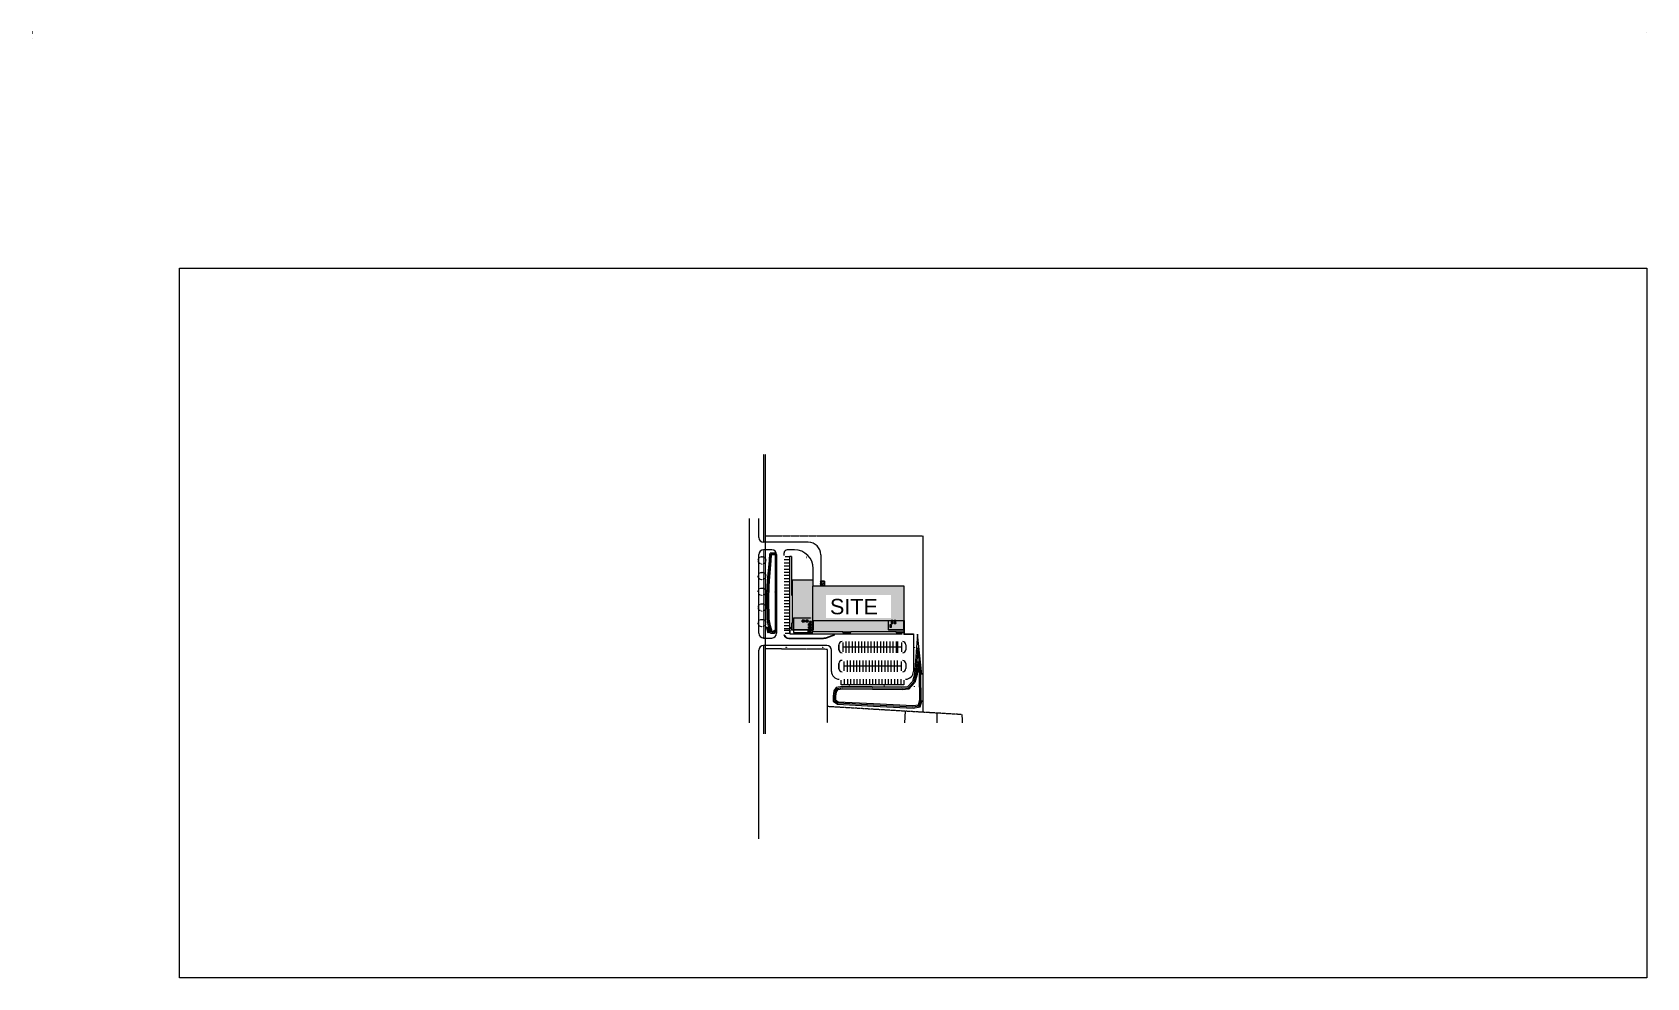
# Model space of a CAD drawing. Header units: inches. Extents: x 30764 to 92544, y -36095 to 66.
import ezdxf

# ---------------------------------------------------------------- set-up
doc = ezdxf.new("R2010")
doc.units = ezdxf.units.IN
doc.header["$MEASUREMENT"] = 0
doc.header["$XCLIPFRAME"] = 2
for name, pattern in [('Center 1_4_', [0.53125, 0.25, -0.09375, 0.09375, -0.09375]), ('Dash', [0.25, 0.125, -0.125]), ('Dash 1_16_', [0.125, 0.0625, -0.0625]), ('Hidden', [0.28125, 0.1875, -0.09375]), ('Hidden 1_8_', [0.1875, 0.125, -0.0625])]:
    doc.linetypes.add(name, pattern=pattern)
for name, color, linetype, lineweight in [('A-CLNG', 13, 'Continuous', 13), ('A-DETL', 90, 'Continuous', 9), ('A-DETL-HDLN', 90, 'Hidden 1_8_', 9), ('A-DOOR', 31, 'Continuous', 13), ('A-FLOR', 192, 'Continuous', 13), ('A-FLOR-CLRS', 90, 'Dash 1_16_', 9), ('A-FLOR-HRAL', 11, 'Continuous', 9), ('A-FLOR-OTLN', 90, 'Continuous', 9), ('A-GENM', 13, 'Continuous', 9), ('A-GLAZ-CURT', 52, 'Continuous', 9), ('A-GLAZ-CWMG', 51, 'Continuous', 9), ('A-PROP-SBCK', 71, 'Hidden', 50), ('A-ROOF', 132, 'Continuous', 13), ('A-ROOF-OTLN', 132, 'Continuous', 9), ('A-WALL', 113, 'Continuous', 13), ('A-WALL-PATT', 111, 'Continuous', 13), ('BMP', 80, 'Continuous', 9), ('C-BLDG-PADS', 91, 'Continuous', 9), ('C-TOPO', 7, 'Continuous', 9), ('Conc', 7, 'Continuous', 9), ('E-ELEC-EQPM', 71, 'Continuous', 9), ('E-LITE-EQPM', 33, 'Continuous', 9), ('E-LITE-EQPM-HDLN', 30, 'Dash', 9), ('EOP-EX', 125, 'Continuous', 9), ('EOP-PR', 4, 'Continuous', 9), ('G-ANNO-REFR', 1, 'Continuous', 9), ('G-ANNO-TEXT', 231, 'Continuous', 9), ('I-FURN', 30, 'Continuous', 9), ('I-WALL', 2, 'Continuous', 13), ('L-SITE-WALL', 31, 'Continuous', 13), ('M-EQPM', 50, 'Continuous', 9), ('M-HVAC-DUCT', 70, 'Continuous', 9), ('PAINT', 190, 'Continuous', 9), ('PROP', 3, 'Center 1_4_', 9), ('Q-CASE', 31, 'Continuous', 9), ('Q-SPCQ', 91, 'Continuous', 9), ('S-BEAM', 12, 'Continuous', 9), ('S-COLS', 52, 'Continuous', 9)]:
    doc.layers.add(name, color=color, linetype=linetype, lineweight=lineweight)
doc.styles.add('Arial', font='arial.ttf', dxfattribs={"height": 590.11976})
picture_1 = doc.add_image_def('image1.jpg', size_in_pixel=(1920, 1080))

# ---------------------------------------------------------------- blocks, each defined once
blk = doc.blocks.new('FP_1-Entrance - Clinic')
at = {"layer": 'A-WALL-PATT', "lineweight": 9}
for p, q in [((30764, -165), (30764, -165)), ((30764, -165), (30764, -165)), ((30764, -165), (30764, -165)), ((30764, -165), (30764, -165)), ((30764, -165), (30764, -165)), ((30764, -165), (30764, -165)), ((30764, -165), (30764, -165)), ((30764, -165), (30764, -165)), ((30764, -165), (30764, -165)), ((30764, -165), (30764, -165)), ((30764, -165), (30764, -165)), ((30764, -165), (30764, -165)), ((30764, -165), (30764, -165)), ((30764, -165), (30764, -165)), ((30764, -165), (30764, -165)), ((30764, -165), (30764, -165)), ((30764, -165), (30764, -165)), ((30764, -165), (30764, -165)), ((30764, -165), (30764, -165)), ((30764, -165), (30764, -165)), ((30764, -165), (30764, -165)), ((30764, -165), (30764, -165)), ((30764, -165), (30764, -165)), ((30764, -165), (30764, -165)), ((30764, -165), (30764, -165)), ((30764, -165), (30764, -165)), ((30764, -165), (30764, -165)), ((30764, -165), (30764, -165)), ((30764, -165), (30764, -165)), ((30764, -165), (30764, -165)), ((30764, -165), (30764, -165)), ((30764, -165), (30764, -165)), ((30764, -165), (30764, -165)), ((30764, -165), (30764, -165)), ((30764, -165), (30764, -165)), ((30764, -165), (30764, -165)), ((30764, -165), (30764, -165)), ((30764, -165), (30764, -165)), ((30764, -165), (30765, -165)), ((30764, -165), (30765, -165)), ((30764, -165), (30764, -165)), ((30764, -165), (30764, -165)), ((30764, -165), (30764, -165)), ((30765, -165), (30764, -165)), ((30764, -165), (30764, -165)), ((30764, -165), (30764, -165)), ((30765, -165), (30764, -165)), ((30764, -165), (30764, -165)), ((30764, -165), (30764, -165)), ((30765, -165), (30764, -165)), ((30764, -165), (30764, -165)), ((30764, -165), (30764, -165)), ((30764, -165), (30764, -165)), ((30764, -165), (30764, -165)), ((30764, -165), (30764, -165)), ((30764, -165), (30764, -165)), ((30764, -165), (30764, -165)), ((30764, -165), (30764, -165)), ((30764, -165), (30764, -165)), ((30764, -165), (30764, -165)), ((30764, -165), (30764, -165)), ((30764, -165), (30764, -165)), ((30764, -165), (30764, -165)), ((30764, -165), (30764, -165)), ((30764, -165), (30764, -165)), ((30764, -165), (30764, -165)), ((30764, -165), (30764, -165)), ((30764, -165), (30764, -165)), ((30764, -165), (30764, -165)), ((30764, -165), (30764, -165)), ((30765, -165), (30765, -165)), ((30765, -165), (30765, -165)), ((30765, -165), (30765, -165)), ((30765, -165), (30765, -165)), ((30765, -165), (30765, -165)), ((30765, -165), (30765, -165)), ((30765, -165), (30765, -165)), ((30765, -165), (30765, -165)), ((30765, -165), (30765, -165)), ((30765, -165), (30765, -165)), ((30765, -165), (30765, -165)), ((30765, -165), (30765, -165)), ((30765, -165), (30765, -165)), ((30765, -165), (30765, -165)), ((30765, -165), (30765, -165)), ((30765, -165), (30765, -165)), ((30765, -165), (30765, -165)), ((30765, -165), (30765, -165)), ((30765, -165), (30765, -165)), ((30765, -165), (30765, -165)), ((30765, -165), (30765, -165)), ((30765, -165), (30765, -165)), ((30765, -165), (30765, -165)), ((30765, -165), (30765, -165)), ((30765, -165), (30765, -165)), ((30765, -165), (30765, -165)), ((30765, -165), (30765, -165)), ((30765, -165), (30765, -165)), ((30765, -165), (30765, -165)), ((30765, -165), (30765, -165)), ((30765, -165), (30765, -165)), ((30765, -165), (30765, -165)), ((30765, -165), (30765, -165)), ((30765, -165), (30765, -165)), ((30765, -165), (30765, -165)), ((30765, -165), (30765, -165)), ((30765, -165), (30765, -165)), ((30765, -165), (30765, -165)), ((30765, -165), (30765, -165)), ((30765, -165), (30765, -165)), ((30765, -165), (30765, -165)), ((30765, -165), (30765, -165)), ((30765, -165), (30765, -165)), ((30765, -165), (30765, -165)), ((30765, -165), (30765, -165)), ((30765, -165), (30765, -165)), ((30765, -165), (30765, -165)), ((30765, -165), (30765, -165)), ((30765, -165), (30765, -165)), ((30765, -165), (30765, -165)), ((30765, -165), (30765, -165)), ((30765, -165), (30765, -165)), ((30765, -165), (30765, -165)), ((30765, -165), (30765, -165)), ((30765, -165), (30765, -165)), ((30765, -165), (30765, -165)), ((30765, -165), (30765, -165)), ((30765, -165), (30765, -165)), ((30765, -165), (30765, -165)), ((30765, -165), (30765, -165)), ((30765, -165), (30765, -165)), ((30765, -165), (30765, -165)), ((30765, -165), (30765, -165)), ((30765, -165), (30765, -165)), ((30765, -165), (30765, -165)), ((30765, -165), (30765, -165)), ((30765, -165), (30765, -165)), ((30765, -165), (30765, -165)), ((30765, -165), (30765, -165)), ((30765, -165), (30765, -165)), ((30765, -165), (30765, -165)), ((30765, -165), (30765, -165)), ((30765, -165), (30765, -165)), ((30765, -165), (30765, -165)), ((30765, -165), (30765, -165)), ((30765, -165), (30765, -165)), ((30765, -165), (30765, -165)), ((30765, -165), (30765, -165)), ((30765, -165), (30765, -165)), ((30765, -165), (30765, -165)), ((30765, -165), (30765, -165)), ((30765, -165), (30765, -165)), ((30765, -165), (30765, -165)), ((30765, -165), (30765, -165)), ((30765, -165), (30765, -165)), ((30765, -165), (30765, -165))]:
    blk.add_line(p, q, dxfattribs=at)
blk = doc.blocks.new('FP_2-Entrance - Clinic')
at = {"layer": 'A-WALL-PATT', "lineweight": 9}
blk.add_line((30764, -165), (30764, -165), dxfattribs=at)
blk.add_line((30764, -165), (30764, -165), dxfattribs=at)
blk.add_line((30764, -165), (30764, -165), dxfattribs=at)
blk.add_line((30764, -165), (30764, -165), dxfattribs=at)
blk.add_line((30764, -165), (30764, -165), dxfattribs=at)
blk.add_line((30764, -165), (30764, -165), dxfattribs=at)
blk.add_line((30764, -165), (30764, -165), dxfattribs=at)
blk.add_line((30764, -165), (30764, -165), dxfattribs=at)
blk.add_line((30764, -165), (30764, -165), dxfattribs=at)
blk.add_line((30764, -165), (30764, -165), dxfattribs=at)
blk.add_line((30764, -165), (30764, -165), dxfattribs=at)
blk.add_line((30764, -165), (30764, -165), dxfattribs=at)
blk.add_line((30764, -165), (30764, -165), dxfattribs=at)
blk.add_line((30764, -165), (30764, -165), dxfattribs=at)
blk.add_line((30764, -165), (30764, -165), dxfattribs=at)
blk.add_line((30764, -165), (30764, -165), dxfattribs=at)
blk.add_line((30764, -165), (30764, -165), dxfattribs=at)
blk.add_line((30764, -165), (30764, -165), dxfattribs=at)
blk.add_line((30764, -165), (30764, -165), dxfattribs=at)
blk.add_line((30764, -165), (30764, -165), dxfattribs=at)
blk.add_line((30764, -165), (30764, -165), dxfattribs=at)
blk.add_line((30764, -165), (30764, -165), dxfattribs=at)
blk.add_line((30764, -165), (30764, -165), dxfattribs=at)
blk.add_line((30764, -165), (30764, -165), dxfattribs=at)
blk.add_line((30764, -165), (30764, -165), dxfattribs=at)
blk.add_line((30764, -165), (30764, -165), dxfattribs=at)
blk.add_line((30764, -165), (30764, -165), dxfattribs=at)
blk.add_line((30764, -165), (30764, -165), dxfattribs=at)
blk.add_line((30764, -165), (30764, -165), dxfattribs=at)
blk.add_line((30764, -165), (30764, -165), dxfattribs=at)
blk.add_line((30764, -165), (30764, -165), dxfattribs=at)
blk.add_line((30764, -165), (30764, -165), dxfattribs=at)
blk.add_line((30764, -165), (30764, -165), dxfattribs=at)
blk.add_line((30764, -165), (30764, -165), dxfattribs=at)
blk.add_line((30764, -165), (30764, -165), dxfattribs=at)
blk.add_line((30764, -165), (30764, -165), dxfattribs=at)
blk.add_line((30764, -165), (30764, -165), dxfattribs=at)
blk.add_line((30764, -165), (30764, -165), dxfattribs=at)
blk.add_line((30764, -165), (30764, -165), dxfattribs=at)
blk.add_line((30764, -165), (30764, -165), dxfattribs=at)
blk.add_line((30764, -165), (30764, -165), dxfattribs=at)
blk = doc.blocks.new('FP_3-Entrance - Clinic')
at = {"layer": 'Q-SPCQ'}
blk.add_line((30764, -165), (30764, -165), dxfattribs=at)
blk.add_line((30764, -165), (30764, -165), dxfattribs=at)
blk.add_line((30764, -165), (30764, -165), dxfattribs=at)
blk.add_line((30764, -165), (30764, -165), dxfattribs=at)
blk.add_line((30764, -165), (30764, -165), dxfattribs=at)
blk.add_line((30764, -165), (30764, -165), dxfattribs=at)
blk.add_line((30764, -165), (30764, -165), dxfattribs=at)
blk.add_line((30764, -165), (30764, -165), dxfattribs=at)
blk.add_line((30764, -165), (30764, -165), dxfattribs=at)
blk.add_line((30764, -165), (30764, -165), dxfattribs=at)
blk.add_line((30764, -165), (30764, -165), dxfattribs=at)
blk.add_line((30764, -165), (30764, -165), dxfattribs=at)
blk.add_line((30764, -165), (30764, -165), dxfattribs=at)
blk.add_line((30764, -165), (30764, -165), dxfattribs=at)
blk.add_line((30764, -165), (30764, -165), dxfattribs=at)
blk.add_line((30764, -165), (30764, -165), dxfattribs=at)
blk.add_line((30764, -165), (30764, -165), dxfattribs=at)
blk.add_line((30764, -165), (30764, -165), dxfattribs=at)
blk.add_line((30764, -165), (30764, -165), dxfattribs=at)
blk.add_line((30764, -165), (30764, -165), dxfattribs=at)
blk.add_line((30764, -165), (30764, -165), dxfattribs=at)
blk.add_line((30764, -165), (30764, -165), dxfattribs=at)
blk.add_line((30764, -165), (30764, -165), dxfattribs=at)
blk.add_line((30764, -165), (30764, -165), dxfattribs=at)
blk.add_line((30764, -165), (30764, -165), dxfattribs=at)
blk.add_line((30764, -165), (30764, -165), dxfattribs=at)
blk.add_line((30764, -165), (30764, -165), dxfattribs=at)
blk.add_line((30764, -165), (30764, -165), dxfattribs=at)
blk.add_line((30764, -165), (30764, -165), dxfattribs=at)
blk.add_line((30764, -165), (30764, -165), dxfattribs=at)
blk.add_line((30764, -165), (30764, -165), dxfattribs=at)
blk.add_line((30764, -165), (30764, -165), dxfattribs=at)
blk.add_line((30764, -165), (30764, -165), dxfattribs=at)
blk.add_line((30764, -165), (30764, -165), dxfattribs=at)
blk.add_line((30764, -165), (30764, -165), dxfattribs=at)
blk.add_line((30764, -165), (30764, -165), dxfattribs=at)
blk.add_line((30764, -165), (30764, -165), dxfattribs=at)
blk.add_line((30764, -165), (30764, -165), dxfattribs=at)
blk.add_line((30764, -165), (30764, -165), dxfattribs=at)
blk.add_line((30764, -165), (30764, -165), dxfattribs=at)
blk.add_line((30764, -165), (30764, -165), dxfattribs=at)
blk.add_line((30764, -165), (30764, -165), dxfattribs=at)
blk.add_line((30764, -165), (30764, -165), dxfattribs=at)
blk.add_line((30764, -165), (30764, -165), dxfattribs=at)
blk.add_line((30764, -165), (30764, -165), dxfattribs=at)
blk.add_line((30764, -165), (30764, -165), dxfattribs=at)
blk.add_line((30764, -165), (30764, -165), dxfattribs=at)
blk.add_line((30764, -165), (30764, -165), dxfattribs=at)
blk.add_line((30764, -165), (30764, -165), dxfattribs=at)
blk.add_line((30764, -165), (30764, -165), dxfattribs=at)
blk.add_line((30764, -165), (30764, -165), dxfattribs=at)
blk.add_line((30764, -165), (30764, -165), dxfattribs=at)
blk.add_line((30764, -165), (30764, -165), dxfattribs=at)
blk.add_line((30764, -165), (30764, -165), dxfattribs=at)
blk.add_line((30764, -165), (30764, -165), dxfattribs=at)
blk.add_line((30764, -165), (30764, -165), dxfattribs=at)
blk.add_line((30764, -165), (30764, -165), dxfattribs=at)
blk.add_line((30764, -165), (30764, -165), dxfattribs=at)
blk.add_line((30764, -165), (30764, -165), dxfattribs=at)
blk.add_line((30764, -165), (30764, -165), dxfattribs=at)
blk.add_line((30764, -165), (30764, -165), dxfattribs=at)
blk.add_line((30764, -165), (30764, -165), dxfattribs=at)
blk.add_line((30764, -165), (30764, -165), dxfattribs=at)
blk.add_line((30764, -165), (30764, -165), dxfattribs=at)
blk.add_line((30764, -165), (30764, -165), dxfattribs=at)
blk.add_line((30764, -165), (30764, -165), dxfattribs=at)
blk.add_line((30764, -165), (30764, -165), dxfattribs=at)
blk.add_line((30764, -165), (30764, -165), dxfattribs=at)
blk.add_line((30764, -165), (30764, -165), dxfattribs=at)
blk.add_line((30764, -165), (30764, -165), dxfattribs=at)
blk.add_line((30764, -165), (30764, -165), dxfattribs=at)
blk.add_line((30764, -165), (30764, -165), dxfattribs=at)
blk.add_line((30764, -165), (30764, -165), dxfattribs=at)
blk.add_line((30764, -165), (30764, -165), dxfattribs=at)
blk.add_line((30764, -165), (30764, -165), dxfattribs=at)
blk.add_line((30764, -165), (30764, -165), dxfattribs=at)
blk.add_line((30764, -165), (30764, -165), dxfattribs=at)
blk.add_line((30764, -165), (30764, -165), dxfattribs=at)
blk.add_line((30764, -165), (30764, -165), dxfattribs=at)
blk.add_line((30764, -165), (30764, -165), dxfattribs=at)
blk.add_line((30764, -165), (30764, -165), dxfattribs=at)
blk.add_line((30764, -165), (30764, -165), dxfattribs=at)
blk.add_line((30764, -165), (30764, -165), dxfattribs=at)
blk.add_line((30764, -165), (30764, -165), dxfattribs=at)
blk.add_line((30764, -165), (30764, -165), dxfattribs=at)
blk.add_line((30764, -165), (30764, -165), dxfattribs=at)
blk.add_line((30764, -165), (30764, -165), dxfattribs=at)
blk.add_line((30764, -165), (30764, -165), dxfattribs=at)
blk.add_line((30764, -165), (30764, -165), dxfattribs=at)
blk.add_line((30764, -165), (30764, -165), dxfattribs=at)
blk.add_line((30764, -165), (30764, -165), dxfattribs=at)
blk.add_line((30764, -165), (30764, -165), dxfattribs=at)
blk.add_line((30764, -165), (30764, -165), dxfattribs=at)
blk.add_line((30764, -165), (30764, -165), dxfattribs=at)
blk.add_line((30764, -165), (30764, -165), dxfattribs=at)
blk.add_line((30764, -165), (30764, -165), dxfattribs=at)
blk.add_line((30764, -165), (30764, -165), dxfattribs=at)
blk.add_line((30764, -165), (30764, -165), dxfattribs=at)
blk.add_line((30764, -165), (30764, -165), dxfattribs=at)
blk.add_line((30764, -165), (30764, -165), dxfattribs=at)
blk.add_line((30764, -165), (30764, -165), dxfattribs=at)
blk.add_line((30764, -165), (30764, -165), dxfattribs=at)
blk.add_line((30764, -165), (30764, -165), dxfattribs=at)
blk.add_line((30764, -165), (30764, -165), dxfattribs=at)
blk.add_line((30764, -165), (30764, -165), dxfattribs=at)
blk.add_line((30764, -165), (30764, -165), dxfattribs=at)
blk.add_line((30764, -165), (30764, -165), dxfattribs=at)
blk.add_line((30764, -165), (30764, -165), dxfattribs=at)
blk.add_line((30764, -165), (30764, -165), dxfattribs=at)
blk.add_line((30764, -165), (30764, -165), dxfattribs=at)
blk.add_line((30764, -165), (30764, -165), dxfattribs=at)
blk.add_line((30764, -165), (30764, -165), dxfattribs=at)
blk.add_line((30764, -165), (30764, -165), dxfattribs=at)
blk.add_line((30764, -165), (30764, -165), dxfattribs=at)
blk.add_line((30764, -165), (30764, -165), dxfattribs=at)
blk.add_line((30764, -165), (30764, -165), dxfattribs=at)
blk.add_line((30764, -165), (30764, -165), dxfattribs=at)
blk.add_line((30764, -165), (30764, -165), dxfattribs=at)
blk.add_polyline3d([(30764, -165, 0), (30764, -165, 0), (30764, -165, 0), (30764, -165, 0), (30764, -165, 0)], dxfattribs=at)
blk = doc.blocks.new('FP_4-Entrance - Clinic')
at = {"layer": 'Q-SPCQ'}
blk.add_line((30764, -165), (30764, -165), dxfattribs=at)
blk.add_line((30764, -165), (30764, -165), dxfattribs=at)
blk.add_line((30764, -165), (30764, -165), dxfattribs=at)
blk.add_line((30764, -165), (30764, -165), dxfattribs=at)
blk.add_line((30764, -165), (30764, -165), dxfattribs=at)
blk.add_line((30764, -165), (30764, -165), dxfattribs=at)
blk.add_line((30764, -165), (30764, -165), dxfattribs=at)
blk.add_line((30764, -165), (30764, -165), dxfattribs=at)
blk.add_line((30764, -165), (30764, -165), dxfattribs=at)
blk.add_line((30764, -165), (30764, -165), dxfattribs=at)
blk.add_line((30764, -165), (30764, -165), dxfattribs=at)
blk.add_line((30764, -165), (30764, -165), dxfattribs=at)
blk.add_line((30764, -165), (30764, -165), dxfattribs=at)
blk.add_line((30764, -165), (30764, -165), dxfattribs=at)
blk.add_line((30764, -165), (30764, -165), dxfattribs=at)
blk.add_line((30764, -165), (30764, -165), dxfattribs=at)
blk.add_line((30764, -165), (30764, -165), dxfattribs=at)
blk.add_line((30764, -165), (30764, -165), dxfattribs=at)
blk.add_line((30764, -165), (30764, -165), dxfattribs=at)
blk.add_line((30764, -165), (30764, -165), dxfattribs=at)
blk.add_line((30764, -165), (30764, -165), dxfattribs=at)
blk.add_line((30764, -165), (30764, -165), dxfattribs=at)
blk.add_line((30764, -165), (30764, -165), dxfattribs=at)
blk.add_line((30764, -165), (30764, -165), dxfattribs=at)
blk.add_line((30764, -165), (30764, -165), dxfattribs=at)
blk.add_line((30764, -165), (30764, -165), dxfattribs=at)
blk = doc.blocks.new('FP_5-Entrance - Clinic')
at = {"layer": 'Q-SPCQ'}
blk.add_line((30764, -165), (30764, -165), dxfattribs=at)
blk.add_line((30764, -165), (30764, -165), dxfattribs=at)
blk.add_line((30764, -165), (30764, -165), dxfattribs=at)
blk.add_line((30764, -165), (30764, -165), dxfattribs=at)
blk.add_line((30764, -165), (30764, -165), dxfattribs=at)
blk.add_line((30764, -165), (30764, -165), dxfattribs=at)
blk.add_line((30764, -165), (30764, -165), dxfattribs=at)
blk.add_line((30764, -165), (30764, -165), dxfattribs=at)
blk.add_line((30764, -165), (30764, -165), dxfattribs=at)
blk.add_line((30764, -165), (30764, -165), dxfattribs=at)
blk.add_line((30764, -165), (30764, -165), dxfattribs=at)
blk.add_line((30764, -165), (30764, -165), dxfattribs=at)
blk.add_line((30764, -165), (30764, -165), dxfattribs=at)
blk.add_line((30764, -165), (30764, -165), dxfattribs=at)
blk.add_line((30764, -165), (30764, -165), dxfattribs=at)
blk.add_line((30764, -165), (30764, -165), dxfattribs=at)
blk.add_line((30764, -165), (30764, -165), dxfattribs=at)
blk.add_line((30764, -165), (30764, -165), dxfattribs=at)
blk.add_line((30764, -165), (30764, -165), dxfattribs=at)
blk.add_line((30764, -165), (30764, -165), dxfattribs=at)
blk.add_line((30764, -165), (30764, -165), dxfattribs=at)
blk.add_line((30764, -165), (30764, -165), dxfattribs=at)
blk.add_line((30764, -165), (30764, -165), dxfattribs=at)
blk.add_line((30764, -165), (30764, -165), dxfattribs=at)
blk.add_line((30764, -165), (30764, -165), dxfattribs=at)
blk.add_line((30764, -165), (30764, -165), dxfattribs=at)
blk.add_line((30764, -165), (30764, -165), dxfattribs=at)
blk.add_line((30764, -165), (30764, -165), dxfattribs=at)
blk.add_line((30764, -165), (30764, -165), dxfattribs=at)
blk.add_line((30764, -165), (30764, -165), dxfattribs=at)
blk.add_line((30764, -165), (30764, -165), dxfattribs=at)
blk.add_line((30764, -165), (30764, -165), dxfattribs=at)
blk.add_line((30764, -165), (30764, -165), dxfattribs=at)
blk.add_line((30764, -165), (30764, -165), dxfattribs=at)
blk.add_line((30764, -165), (30764, -165), dxfattribs=at)
blk.add_line((30764, -165), (30764, -165), dxfattribs=at)
blk.add_line((30764, -165), (30764, -165), dxfattribs=at)
blk.add_line((30764, -165), (30764, -165), dxfattribs=at)
blk.add_line((30764, -165), (30764, -165), dxfattribs=at)
blk.add_line((30764, -165), (30764, -165), dxfattribs=at)
blk.add_line((30764, -165), (30764, -165), dxfattribs=at)
blk.add_line((30764, -165), (30764, -165), dxfattribs=at)
blk.add_line((30764, -165), (30764, -165), dxfattribs=at)
blk.add_line((30764, -165), (30764, -165), dxfattribs=at)
blk.add_line((30764, -165), (30764, -165), dxfattribs=at)
blk.add_line((30764, -165), (30764, -165), dxfattribs=at)
blk.add_line((30764, -165), (30764, -165), dxfattribs=at)
blk.add_line((30764, -165), (30764, -165), dxfattribs=at)
blk.add_line((30764, -165), (30764, -165), dxfattribs=at)
blk.add_line((30764, -165), (30764, -165), dxfattribs=at)
blk.add_line((30764, -165), (30764, -165), dxfattribs=at)
blk.add_line((30764, -165), (30764, -165), dxfattribs=at)
blk.add_line((30764, -165), (30764, -165), dxfattribs=at)
blk.add_line((30764, -165), (30764, -165), dxfattribs=at)
blk.add_line((30764, -165), (30764, -165), dxfattribs=at)
blk.add_line((30764, -165), (30764, -165), dxfattribs=at)
blk.add_line((30764, -165), (30764, -165), dxfattribs=at)
blk.add_line((30764, -165), (30764, -165), dxfattribs=at)
blk.add_line((30764, -165), (30764, -165), dxfattribs=at)
blk.add_line((30764, -165), (30764, -165), dxfattribs=at)
blk.add_line((30764, -165), (30764, -165), dxfattribs=at)
blk.add_line((30764, -165), (30764, -165), dxfattribs=at)
blk.add_line((30764, -165), (30764, -165), dxfattribs=at)
blk.add_line((30764, -165), (30764, -165), dxfattribs=at)
blk.add_line((30764, -165), (30764, -165), dxfattribs=at)
blk.add_line((30764, -165), (30764, -165), dxfattribs=at)
blk.add_line((30764, -165), (30764, -165), dxfattribs=at)
blk.add_line((30764, -165), (30764, -165), dxfattribs=at)
blk.add_line((30764, -165), (30764, -165), dxfattribs=at)
blk.add_line((30764, -165), (30764, -165), dxfattribs=at)
blk.add_line((30764, -165), (30764, -165), dxfattribs=at)
blk.add_line((30764, -165), (30764, -165), dxfattribs=at)
blk.add_line((30764, -165), (30764, -165), dxfattribs=at)
blk.add_line((30764, -165), (30764, -165), dxfattribs=at)
blk.add_line((30764, -165), (30764, -165), dxfattribs=at)
blk.add_line((30764, -165), (30764, -165), dxfattribs=at)
blk.add_line((30764, -165), (30764, -165), dxfattribs=at)
blk.add_line((30764, -165), (30764, -165), dxfattribs=at)
blk.add_line((30764, -165), (30764, -165), dxfattribs=at)
blk.add_line((30764, -165), (30764, -165), dxfattribs=at)
blk.add_line((30764, -165), (30764, -165), dxfattribs=at)
blk.add_line((30764, -165), (30764, -165), dxfattribs=at)
blk.add_line((30764, -165), (30764, -165), dxfattribs=at)
blk.add_line((30764, -165), (30764, -165), dxfattribs=at)
blk.add_line((30764, -165), (30764, -165), dxfattribs=at)
blk.add_line((30764, -165), (30764, -165), dxfattribs=at)
blk.add_line((30764, -165), (30764, -165), dxfattribs=at)
blk.add_line((30764, -165), (30764, -165), dxfattribs=at)
blk.add_line((30764, -165), (30764, -165), dxfattribs=at)
blk.add_line((30764, -165), (30764, -165), dxfattribs=at)
blk.add_line((30764, -165), (30764, -165), dxfattribs=at)
blk.add_line((30764, -165), (30764, -165), dxfattribs=at)
blk.add_line((30764, -165), (30764, -165), dxfattribs=at)
blk.add_line((30764, -165), (30764, -165), dxfattribs=at)
blk.add_line((30764, -165), (30764, -165), dxfattribs=at)
blk.add_line((30764, -165), (30764, -165), dxfattribs=at)
blk.add_line((30764, -165), (30764, -165), dxfattribs=at)
blk.add_line((30764, -165), (30764, -165), dxfattribs=at)
blk.add_line((30764, -165), (30764, -165), dxfattribs=at)
blk.add_line((30764, -165), (30764, -165), dxfattribs=at)
blk.add_line((30764, -165), (30764, -165), dxfattribs=at)
blk.add_line((30764, -165), (30764, -165), dxfattribs=at)
blk.add_line((30764, -165), (30764, -165), dxfattribs=at)
blk.add_line((30764, -165), (30764, -165), dxfattribs=at)
blk.add_line((30764, -165), (30764, -165), dxfattribs=at)
blk.add_line((30764, -165), (30764, -165), dxfattribs=at)
blk.add_line((30764, -165), (30764, -165), dxfattribs=at)
blk.add_line((30764, -165), (30764, -165), dxfattribs=at)
blk.add_line((30764, -165), (30764, -165), dxfattribs=at)
blk.add_line((30764, -165), (30764, -165), dxfattribs=at)
blk.add_line((30764, -165), (30764, -165), dxfattribs=at)
blk.add_line((30764, -165), (30764, -165), dxfattribs=at)
blk.add_line((30764, -165), (30764, -165), dxfattribs=at)
blk.add_line((30764, -165), (30764, -165), dxfattribs=at)
blk.add_line((30764, -165), (30764, -165), dxfattribs=at)
blk.add_line((30764, -165), (30764, -165), dxfattribs=at)
blk.add_line((30764, -165), (30764, -165), dxfattribs=at)
blk.add_line((30764, -165), (30764, -165), dxfattribs=at)
blk.add_line((30764, -165), (30764, -165), dxfattribs=at)
blk.add_line((30764, -165), (30764, -165), dxfattribs=at)
blk.add_line((30764, -165), (30764, -165), dxfattribs=at)
blk.add_line((30764, -165), (30764, -165), dxfattribs=at)
blk.add_line((30764, -165), (30764, -165), dxfattribs=at)
blk.add_line((30764, -165), (30764, -165), dxfattribs=at)
blk.add_line((30764, -165), (30764, -165), dxfattribs=at)
blk.add_line((30764, -165), (30764, -165), dxfattribs=at)
blk.add_line((30764, -165), (30764, -165), dxfattribs=at)
blk.add_line((30764, -165), (30764, -165), dxfattribs=at)
blk.add_line((30764, -165), (30764, -165), dxfattribs=at)
blk.add_line((30764, -165), (30764, -165), dxfattribs=at)
blk.add_line((30764, -165), (30764, -165), dxfattribs=at)
blk.add_line((30764, -165), (30764, -165), dxfattribs=at)
blk.add_line((30764, -165), (30764, -165), dxfattribs=at)
blk.add_line((30764, -165), (30764, -165), dxfattribs=at)
blk.add_line((30764, -165), (30764, -165), dxfattribs=at)
blk.add_line((30764, -165), (30764, -165), dxfattribs=at)
blk.add_line((30764, -165), (30764, -165), dxfattribs=at)
blk.add_line((30764, -165), (30764, -165), dxfattribs=at)
blk.add_line((30764, -165), (30764, -165), dxfattribs=at)
blk.add_line((30764, -165), (30764, -165), dxfattribs=at)
blk.add_line((30764, -165), (30764, -165), dxfattribs=at)
blk.add_line((30764, -165), (30764, -165), dxfattribs=at)
blk.add_line((30764, -165), (30764, -165), dxfattribs=at)
blk.add_line((30764, -165), (30764, -165), dxfattribs=at)
blk.add_line((30764, -165), (30764, -165), dxfattribs=at)
blk.add_line((30764, -165), (30764, -165), dxfattribs=at)
blk.add_line((30764, -165), (30764, -165), dxfattribs=at)
blk.add_line((30764, -165), (30764, -165), dxfattribs=at)
blk.add_line((30764, -165), (30764, -165), dxfattribs=at)
blk.add_line((30764, -165), (30764, -165), dxfattribs=at)
blk.add_line((30764, -165), (30764, -165), dxfattribs=at)
blk.add_line((30764, -165), (30764, -165), dxfattribs=at)
blk.add_line((30764, -165), (30764, -165), dxfattribs=at)
blk.add_line((30764, -165), (30764, -165), dxfattribs=at)
blk.add_line((30764, -165), (30764, -165), dxfattribs=at)
blk.add_line((30764, -165), (30764, -165), dxfattribs=at)
blk.add_line((30764, -165), (30764, -165), dxfattribs=at)
blk.add_line((30764, -165), (30764, -165), dxfattribs=at)
blk.add_line((30764, -165), (30764, -165), dxfattribs=at)
blk.add_line((30764, -165), (30764, -165), dxfattribs=at)
blk.add_line((30764, -165), (30764, -165), dxfattribs=at)
blk.add_line((30764, -165), (30764, -165), dxfattribs=at)
blk.add_line((30764, -165), (30764, -165), dxfattribs=at)
blk.add_line((30764, -165), (30764, -165), dxfattribs=at)
blk.add_line((30764, -165), (30764, -165), dxfattribs=at)
blk.add_line((30764, -165), (30764, -165), dxfattribs=at)
blk.add_line((30764, -165), (30764, -165), dxfattribs=at)
blk.add_line((30764, -165), (30764, -165), dxfattribs=at)
blk.add_line((30764, -165), (30764, -165), dxfattribs=at)
blk.add_line((30764, -165), (30764, -165), dxfattribs=at)
blk.add_line((30764, -165), (30764, -165), dxfattribs=at)
blk.add_line((30764, -165), (30764, -165), dxfattribs=at)
blk.add_line((30764, -165), (30764, -165), dxfattribs=at)
blk.add_line((30764, -165), (30764, -165), dxfattribs=at)
blk.add_line((30764, -165), (30764, -165), dxfattribs=at)
blk.add_line((30764, -165), (30764, -165), dxfattribs=at)
blk.add_line((30764, -165), (30764, -165), dxfattribs=at)
blk.add_line((30764, -165), (30764, -165), dxfattribs=at)
blk.add_line((30764, -165), (30764, -165), dxfattribs=at)
blk.add_line((30764, -165), (30764, -165), dxfattribs=at)
blk.add_line((30764, -165), (30764, -165), dxfattribs=at)
blk.add_line((30764, -165), (30764, -165), dxfattribs=at)
blk.add_line((30764, -165), (30764, -165), dxfattribs=at)
blk.add_line((30764, -165), (30764, -165), dxfattribs=at)
blk.add_line((30764, -165), (30764, -165), dxfattribs=at)
blk.add_line((30764, -165), (30764, -165), dxfattribs=at)
blk.add_line((30764, -165), (30764, -165), dxfattribs=at)
blk.add_line((30764, -165), (30764, -165), dxfattribs=at)
blk.add_line((30764, -165), (30764, -165), dxfattribs=at)
blk.add_line((30764, -165), (30764, -165), dxfattribs=at)
blk.add_line((30764, -165), (30764, -165), dxfattribs=at)
blk.add_line((30764, -165), (30764, -165), dxfattribs=at)
blk.add_line((30764, -165), (30764, -165), dxfattribs=at)
blk.add_line((30764, -165), (30764, -165), dxfattribs=at)
blk.add_line((30764, -165), (30764, -165), dxfattribs=at)
blk.add_line((30764, -165), (30764, -165), dxfattribs=at)
blk.add_line((30764, -165), (30764, -165), dxfattribs=at)
blk.add_line((30764, -165), (30764, -165), dxfattribs=at)
blk.add_line((30764, -165), (30764, -165), dxfattribs=at)
blk.add_line((30764, -165), (30764, -165), dxfattribs=at)
blk.add_line((30764, -165), (30764, -165), dxfattribs=at)
blk.add_line((30764, -165), (30764, -165), dxfattribs=at)
blk.add_line((30764, -165), (30764, -165), dxfattribs=at)
blk.add_line((30764, -165), (30764, -165), dxfattribs=at)
blk.add_line((30764, -165), (30764, -165), dxfattribs=at)
blk.add_line((30764, -165), (30764, -165), dxfattribs=at)
blk.add_line((30764, -165), (30764, -165), dxfattribs=at)
blk.add_line((30764, -165), (30764, -165), dxfattribs=at)
blk.add_line((30764, -165), (30764, -165), dxfattribs=at)
blk.add_line((30764, -165), (30764, -165), dxfattribs=at)
blk.add_line((30764, -165), (30764, -165), dxfattribs=at)
blk.add_line((30764, -165), (30764, -165), dxfattribs=at)
blk.add_line((30764, -165), (30764, -165), dxfattribs=at)
blk.add_line((30764, -165), (30764, -165), dxfattribs=at)
blk.add_line((30764, -165), (30764, -165), dxfattribs=at)
blk.add_line((30764, -165), (30764, -165), dxfattribs=at)
blk.add_line((30764, -165), (30764, -165), dxfattribs=at)
blk.add_line((30764, -165), (30764, -165), dxfattribs=at)
blk.add_line((30764, -165), (30764, -165), dxfattribs=at)
blk.add_line((30764, -165), (30764, -165), dxfattribs=at)
blk.add_line((30764, -165), (30764, -165), dxfattribs=at)
blk.add_line((30764, -165), (30764, -165), dxfattribs=at)
blk.add_line((30764, -165), (30764, -165), dxfattribs=at)
blk.add_line((30764, -165), (30764, -165), dxfattribs=at)
blk.add_line((30764, -165), (30764, -165), dxfattribs=at)
blk.add_line((30764, -165), (30764, -165), dxfattribs=at)
blk.add_line((30764, -165), (30764, -165), dxfattribs=at)
blk.add_line((30764, -165), (30764, -165), dxfattribs=at)
blk.add_line((30764, -165), (30764, -165), dxfattribs=at)
blk.add_line((30764, -165), (30764, -165), dxfattribs=at)
blk.add_line((30764, -165), (30764, -165), dxfattribs=at)
blk.add_line((30764, -165), (30764, -165), dxfattribs=at)
blk.add_line((30764, -165), (30764, -165), dxfattribs=at)
blk.add_line((30764, -165), (30764, -165), dxfattribs=at)
blk.add_line((30764, -165), (30764, -165), dxfattribs=at)
blk.add_line((30764, -165), (30764, -165), dxfattribs=at)
blk.add_line((30764, -165), (30764, -165), dxfattribs=at)
blk.add_line((30764, -165), (30764, -165), dxfattribs=at)
blk.add_line((30764, -165), (30764, -165), dxfattribs=at)
blk.add_line((30764, -165), (30764, -165), dxfattribs=at)
blk.add_line((30764, -165), (30764, -165), dxfattribs=at)
blk.add_line((30764, -165), (30764, -165), dxfattribs=at)
blk.add_line((30764, -165), (30764, -165), dxfattribs=at)
blk.add_line((30764, -165), (30764, -165), dxfattribs=at)
blk.add_line((30764, -165), (30764, -165), dxfattribs=at)
blk.add_line((30764, -165), (30764, -165), dxfattribs=at)
blk.add_line((30764, -165), (30764, -165), dxfattribs=at)
blk.add_line((30764, -165), (30764, -165), dxfattribs=at)
blk.add_line((30764, -165), (30764, -165), dxfattribs=at)
blk.add_line((30764, -165), (30764, -165), dxfattribs=at)
blk.add_line((30764, -165), (30764, -165), dxfattribs=at)
blk.add_line((30764, -165), (30764, -165), dxfattribs=at)
blk.add_line((30764, -165), (30764, -165), dxfattribs=at)
blk.add_line((30764, -165), (30764, -165), dxfattribs=at)
blk.add_line((30764, -165), (30764, -165), dxfattribs=at)
blk.add_line((30764, -165), (30764, -165), dxfattribs=at)
blk.add_line((30764, -165), (30764, -165), dxfattribs=at)
blk.add_line((30764, -165), (30764, -165), dxfattribs=at)
blk.add_line((30764, -165), (30764, -165), dxfattribs=at)
blk.add_line((30764, -165), (30764, -165), dxfattribs=at)
blk.add_line((30764, -165), (30764, -165), dxfattribs=at)
blk.add_line((30764, -165), (30764, -165), dxfattribs=at)
blk.add_line((30764, -165), (30764, -165), dxfattribs=at)
blk.add_line((30764, -165), (30764, -165), dxfattribs=at)
blk.add_line((30764, -165), (30764, -165), dxfattribs=at)
blk.add_line((30764, -165), (30764, -165), dxfattribs=at)
blk.add_line((30764, -165), (30764, -165), dxfattribs=at)
blk.add_line((30764, -165), (30764, -165), dxfattribs=at)
blk.add_line((30764, -165), (30764, -165), dxfattribs=at)
blk.add_line((30764, -165), (30764, -165), dxfattribs=at)
blk.add_line((30764, -165), (30764, -165), dxfattribs=at)
blk.add_line((30764, -165), (30764, -165), dxfattribs=at)
blk.add_line((30764, -165), (30764, -165), dxfattribs=at)
blk.add_line((30764, -165), (30764, -165), dxfattribs=at)
blk.add_line((30764, -165), (30764, -165), dxfattribs=at)
blk.add_line((30764, -165), (30764, -165), dxfattribs=at)
blk.add_line((30764, -165), (30764, -165), dxfattribs=at)
blk.add_line((30764, -165), (30764, -165), dxfattribs=at)
blk.add_line((30764, -165), (30764, -165), dxfattribs=at)
blk.add_line((30764, -165), (30764, -165), dxfattribs=at)
blk.add_line((30764, -165), (30764, -165), dxfattribs=at)
blk.add_line((30764, -165), (30764, -165), dxfattribs=at)
blk.add_line((30764, -165), (30764, -165), dxfattribs=at)
blk.add_line((30764, -165), (30764, -165), dxfattribs=at)
blk.add_line((30764, -165), (30764, -165), dxfattribs=at)
blk.add_line((30764, -165), (30764, -165), dxfattribs=at)
blk.add_line((30764, -165), (30764, -165), dxfattribs=at)
blk.add_line((30764, -165), (30764, -165), dxfattribs=at)
blk.add_line((30764, -165), (30764, -165), dxfattribs=at)
blk.add_line((30764, -165), (30764, -165), dxfattribs=at)
blk.add_line((30764, -165), (30764, -165), dxfattribs=at)
blk.add_line((30764, -165), (30764, -165), dxfattribs=at)
blk.add_line((30764, -165), (30764, -165), dxfattribs=at)
blk.add_line((30764, -165), (30764, -165), dxfattribs=at)
blk.add_line((30764, -165), (30764, -165), dxfattribs=at)
blk.add_line((30764, -165), (30764, -165), dxfattribs=at)
blk.add_line((30764, -165), (30764, -165), dxfattribs=at)
blk.add_line((30764, -165), (30764, -165), dxfattribs=at)
blk.add_line((30764, -165), (30764, -165), dxfattribs=at)
blk.add_line((30764, -165), (30764, -165), dxfattribs=at)
blk.add_line((30764, -165), (30764, -165), dxfattribs=at)
blk.add_line((30764, -165), (30764, -165), dxfattribs=at)
blk.add_line((30764, -165), (30764, -165), dxfattribs=at)
blk.add_line((30764, -165), (30764, -165), dxfattribs=at)
blk.add_line((30764, -165), (30764, -165), dxfattribs=at)
blk.add_line((30764, -165), (30764, -165), dxfattribs=at)
blk.add_line((30764, -165), (30764, -165), dxfattribs=at)
blk.add_line((30764, -165), (30764, -165), dxfattribs=at)
blk.add_line((30764, -165), (30764, -165), dxfattribs=at)
blk.add_line((30764, -165), (30764, -165), dxfattribs=at)
blk.add_line((30764, -165), (30764, -165), dxfattribs=at)
blk.add_line((30764, -165), (30764, -165), dxfattribs=at)
blk.add_line((30764, -165), (30764, -165), dxfattribs=at)
blk.add_line((30764, -165), (30764, -165), dxfattribs=at)
blk.add_line((30764, -165), (30764, -165), dxfattribs=at)
blk.add_line((30764, -165), (30764, -165), dxfattribs=at)
blk.add_line((30764, -165), (30764, -165), dxfattribs=at)
blk.add_line((30764, -165), (30764, -165), dxfattribs=at)
blk.add_line((30764, -165), (30764, -165), dxfattribs=at)
blk.add_line((30764, -165), (30764, -165), dxfattribs=at)
blk.add_line((30764, -165), (30764, -165), dxfattribs=at)
blk = doc.blocks.new('FP_6-Entrance - Clinic')
at = {"layer": 'Q-SPCQ'}
blk.add_line((30764, -165), (30764, -165), dxfattribs=at)
blk.add_line((30764, -165), (30764, -165), dxfattribs=at)
blk.add_line((30764, -165), (30764, -165), dxfattribs=at)
blk.add_line((30764, -165), (30764, -165), dxfattribs=at)
blk.add_line((30764, -165), (30764, -165), dxfattribs=at)
blk.add_line((30764, -165), (30764, -165), dxfattribs=at)
blk.add_line((30764, -165), (30764, -165), dxfattribs=at)
blk.add_line((30764, -165), (30764, -165), dxfattribs=at)
blk.add_line((30764, -165), (30764, -165), dxfattribs=at)
blk.add_line((30764, -165), (30764, -165), dxfattribs=at)
blk.add_line((30764, -165), (30764, -165), dxfattribs=at)
blk.add_line((30764, -165), (30764, -165), dxfattribs=at)
blk.add_line((30764, -165), (30764, -165), dxfattribs=at)
blk.add_line((30764, -165), (30764, -165), dxfattribs=at)
blk.add_line((30764, -165), (30764, -165), dxfattribs=at)
blk.add_line((30764, -165), (30764, -165), dxfattribs=at)
blk.add_line((30764, -165), (30764, -165), dxfattribs=at)
blk.add_line((30764, -165), (30764, -165), dxfattribs=at)
blk.add_line((30764, -165), (30764, -165), dxfattribs=at)
blk.add_line((30764, -165), (30764, -165), dxfattribs=at)
blk.add_line((30764, -165), (30764, -165), dxfattribs=at)
blk.add_line((30764, -165), (30764, -165), dxfattribs=at)
blk.add_line((30764, -165), (30764, -165), dxfattribs=at)
blk.add_line((30764, -165), (30764, -165), dxfattribs=at)
blk.add_line((30764, -165), (30764, -165), dxfattribs=at)
blk.add_line((30764, -165), (30764, -165), dxfattribs=at)
blk.add_line((30764, -165), (30764, -165), dxfattribs=at)
blk.add_line((30764, -165), (30764, -165), dxfattribs=at)
blk.add_line((30764, -165), (30764, -165), dxfattribs=at)
blk.add_line((30764, -165), (30764, -165), dxfattribs=at)
blk.add_line((30764, -165), (30764, -165), dxfattribs=at)
blk.add_line((30764, -165), (30764, -165), dxfattribs=at)
blk.add_line((30764, -165), (30764, -165), dxfattribs=at)
blk.add_line((30764, -165), (30764, -165), dxfattribs=at)
blk.add_line((30764, -165), (30764, -165), dxfattribs=at)
blk.add_line((30764, -165), (30764, -165), dxfattribs=at)
blk.add_line((30764, -165), (30764, -165), dxfattribs=at)
blk.add_line((30764, -165), (30764, -165), dxfattribs=at)
blk.add_line((30764, -165), (30764, -165), dxfattribs=at)
blk.add_line((30764, -165), (30764, -165), dxfattribs=at)
blk.add_line((30764, -165), (30764, -165), dxfattribs=at)
blk.add_line((30764, -165), (30764, -165), dxfattribs=at)
blk.add_line((30764, -165), (30764, -165), dxfattribs=at)
blk.add_line((30764, -165), (30764, -165), dxfattribs=at)
blk.add_line((30764, -165), (30764, -165), dxfattribs=at)
blk.add_line((30764, -165), (30764, -165), dxfattribs=at)
blk.add_line((30764, -165), (30764, -165), dxfattribs=at)
blk.add_line((30764, -165), (30764, -165), dxfattribs=at)
blk.add_line((30764, -165), (30764, -165), dxfattribs=at)
blk.add_line((30764, -165), (30764, -165), dxfattribs=at)
blk.add_line((30764, -165), (30764, -165), dxfattribs=at)
blk.add_line((30764, -165), (30764, -165), dxfattribs=at)
blk = doc.blocks.new('FP_7-Entrance - Clinic')
at = {"layer": 'Q-SPCQ'}
blk.add_line((30764, -165), (30764, -165), dxfattribs=at)
blk.add_line((30764, -165), (30764, -165), dxfattribs=at)
blk.add_line((30764, -165), (30764, -165), dxfattribs=at)
blk.add_line((30764, -165), (30764, -165), dxfattribs=at)
blk.add_line((30764, -165), (30764, -165), dxfattribs=at)
blk.add_line((30764, -165), (30764, -165), dxfattribs=at)
blk.add_line((30764, -165), (30764, -165), dxfattribs=at)
blk.add_line((30764, -165), (30764, -165), dxfattribs=at)
blk.add_line((30764, -165), (30764, -165), dxfattribs=at)
blk.add_line((30764, -165), (30764, -165), dxfattribs=at)
blk.add_line((30764, -165), (30764, -165), dxfattribs=at)
blk.add_line((30764, -165), (30764, -165), dxfattribs=at)
blk.add_line((30764, -165), (30764, -165), dxfattribs=at)
blk.add_line((30764, -165), (30764, -165), dxfattribs=at)
blk.add_line((30764, -165), (30764, -165), dxfattribs=at)
blk.add_line((30764, -165), (30764, -165), dxfattribs=at)
blk.add_line((30764, -165), (30764, -165), dxfattribs=at)
blk.add_line((30764, -165), (30764, -165), dxfattribs=at)
blk.add_line((30764, -165), (30764, -165), dxfattribs=at)
blk.add_line((30764, -165), (30764, -165), dxfattribs=at)
blk.add_line((30764, -165), (30764, -165), dxfattribs=at)
blk.add_line((30764, -165), (30764, -165), dxfattribs=at)
blk.add_line((30764, -165), (30764, -165), dxfattribs=at)
blk.add_line((30764, -165), (30764, -165), dxfattribs=at)
blk.add_line((30764, -165), (30764, -165), dxfattribs=at)
blk.add_line((30764, -165), (30764, -165), dxfattribs=at)
blk.add_line((30764, -165), (30764, -165), dxfattribs=at)
blk.add_line((30764, -165), (30764, -165), dxfattribs=at)
blk.add_line((30764, -165), (30764, -165), dxfattribs=at)
blk.add_line((30764, -165), (30764, -165), dxfattribs=at)
blk.add_line((30764, -165), (30764, -165), dxfattribs=at)
blk.add_line((30764, -165), (30764, -165), dxfattribs=at)
blk.add_line((30764, -165), (30764, -165), dxfattribs=at)
blk.add_line((30764, -165), (30764, -165), dxfattribs=at)
blk.add_line((30764, -165), (30764, -165), dxfattribs=at)
blk.add_line((30764, -165), (30764, -165), dxfattribs=at)
blk.add_line((30764, -165), (30764, -165), dxfattribs=at)
blk.add_line((30764, -165), (30764, -165), dxfattribs=at)
blk.add_line((30764, -165), (30764, -165), dxfattribs=at)
blk.add_line((30764, -165), (30764, -165), dxfattribs=at)
blk.add_line((30764, -165), (30764, -165), dxfattribs=at)
blk.add_line((30764, -165), (30764, -165), dxfattribs=at)
blk.add_line((30764, -165), (30764, -165), dxfattribs=at)
blk.add_line((30764, -165), (30764, -165), dxfattribs=at)
blk.add_line((30764, -165), (30764, -165), dxfattribs=at)
blk.add_line((30764, -165), (30764, -165), dxfattribs=at)
blk.add_line((30764, -165), (30764, -165), dxfattribs=at)
blk.add_line((30764, -165), (30764, -165), dxfattribs=at)
blk.add_line((30764, -165), (30764, -165), dxfattribs=at)
blk.add_line((30764, -165), (30764, -165), dxfattribs=at)
blk.add_line((30764, -165), (30764, -165), dxfattribs=at)
blk.add_line((30764, -165), (30764, -165), dxfattribs=at)
blk.add_line((30764, -165), (30764, -165), dxfattribs=at)
blk.add_line((30764, -165), (30764, -165), dxfattribs=at)
blk.add_line((30764, -165), (30764, -165), dxfattribs=at)
blk.add_line((30764, -165), (30764, -165), dxfattribs=at)
blk.add_line((30764, -165), (30764, -165), dxfattribs=at)
blk.add_line((30764, -165), (30764, -165), dxfattribs=at)
blk.add_line((30764, -165), (30764, -165), dxfattribs=at)
blk.add_line((30764, -165), (30764, -165), dxfattribs=at)
blk.add_line((30764, -165), (30764, -165), dxfattribs=at)
blk.add_line((30764, -165), (30764, -165), dxfattribs=at)
blk.add_line((30764, -165), (30764, -165), dxfattribs=at)
blk.add_line((30764, -165), (30764, -165), dxfattribs=at)
blk.add_line((30764, -165), (30764, -165), dxfattribs=at)
blk.add_line((30764, -165), (30764, -165), dxfattribs=at)
blk.add_line((30764, -165), (30764, -165), dxfattribs=at)
blk.add_line((30764, -165), (30764, -165), dxfattribs=at)
blk.add_line((30764, -165), (30764, -165), dxfattribs=at)
blk.add_line((30764, -165), (30764, -165), dxfattribs=at)
blk.add_line((30764, -165), (30764, -165), dxfattribs=at)
blk.add_line((30764, -165), (30764, -165), dxfattribs=at)
blk.add_line((30764, -165), (30764, -165), dxfattribs=at)
blk.add_line((30764, -165), (30764, -165), dxfattribs=at)
blk.add_line((30764, -165), (30764, -165), dxfattribs=at)
blk = doc.blocks.new('FP_8-Entrance - Clinic')
at = {"layer": 'Q-SPCQ'}
blk.add_line((30764, -165), (30764, -165), dxfattribs=at)
blk.add_line((30764, -165), (30764, -165), dxfattribs=at)
blk.add_line((30764, -165), (30764, -165), dxfattribs=at)
blk.add_line((30764, -165), (30764, -165), dxfattribs=at)
blk.add_line((30764, -165), (30764, -165), dxfattribs=at)
blk.add_line((30764, -165), (30764, -165), dxfattribs=at)
blk.add_line((30764, -165), (30764, -165), dxfattribs=at)
blk.add_line((30764, -165), (30764, -165), dxfattribs=at)
blk.add_line((30764, -165), (30764, -165), dxfattribs=at)
blk.add_line((30764, -165), (30764, -165), dxfattribs=at)
blk.add_line((30764, -165), (30764, -165), dxfattribs=at)
blk.add_line((30764, -165), (30764, -165), dxfattribs=at)
blk.add_line((30764, -165), (30764, -165), dxfattribs=at)
blk.add_line((30764, -165), (30764, -165), dxfattribs=at)
blk.add_line((30764, -165), (30764, -165), dxfattribs=at)
blk.add_line((30764, -165), (30764, -165), dxfattribs=at)
blk.add_line((30764, -165), (30764, -165), dxfattribs=at)
blk.add_line((30764, -165), (30764, -165), dxfattribs=at)
blk.add_line((30764, -165), (30764, -165), dxfattribs=at)
blk.add_line((30764, -165), (30764, -165), dxfattribs=at)
blk.add_line((30764, -165), (30764, -165), dxfattribs=at)
blk.add_line((30764, -165), (30764, -165), dxfattribs=at)
blk.add_line((30764, -165), (30764, -165), dxfattribs=at)
blk.add_line((30764, -165), (30764, -165), dxfattribs=at)
blk.add_line((30764, -165), (30764, -165), dxfattribs=at)
blk.add_polyline3d([(30764, -165, 0), (30764, -165, 0), (30764, -165, 0), (30764, -165, 0)], dxfattribs=at)
blk = doc.blocks.new('FP_9-Entrance - Clinic')
at = {"layer": 'Q-SPCQ'}
blk.add_line((30764, -165), (30764, -165), dxfattribs=at)
blk.add_line((30764, -165), (30764, -165), dxfattribs=at)
blk.add_line((30764, -165), (30764, -165), dxfattribs=at)
blk.add_line((30764, -165), (30764, -165), dxfattribs=at)
blk.add_line((30764, -165), (30764, -165), dxfattribs=at)
blk.add_line((30764, -165), (30764, -165), dxfattribs=at)
blk.add_line((30764, -165), (30764, -165), dxfattribs=at)
blk.add_line((30764, -165), (30764, -165), dxfattribs=at)
blk.add_line((30764, -165), (30764, -165), dxfattribs=at)
blk.add_line((30764, -165), (30764, -165), dxfattribs=at)
blk.add_line((30764, -165), (30764, -165), dxfattribs=at)
blk.add_line((30764, -165), (30764, -165), dxfattribs=at)
blk.add_line((30764, -165), (30764, -165), dxfattribs=at)
blk.add_line((30764, -165), (30764, -165), dxfattribs=at)
blk.add_line((30764, -165), (30764, -165), dxfattribs=at)
blk.add_line((30764, -165), (30764, -165), dxfattribs=at)
blk.add_line((30764, -165), (30764, -165), dxfattribs=at)
blk.add_line((30764, -165), (30764, -165), dxfattribs=at)
blk.add_line((30764, -165), (30764, -165), dxfattribs=at)
blk.add_line((30764, -165), (30764, -165), dxfattribs=at)
blk.add_line((30764, -165), (30764, -165), dxfattribs=at)
blk.add_line((30764, -165), (30764, -165), dxfattribs=at)
blk.add_line((30764, -165), (30764, -165), dxfattribs=at)
blk.add_line((30764, -165), (30764, -165), dxfattribs=at)
blk.add_line((30764, -165), (30764, -165), dxfattribs=at)
blk.add_line((30764, -165), (30764, -165), dxfattribs=at)
blk.add_line((30764, -165), (30764, -165), dxfattribs=at)
blk.add_line((30764, -165), (30764, -165), dxfattribs=at)
blk.add_line((30764, -165), (30764, -165), dxfattribs=at)
blk.add_line((30764, -165), (30764, -165), dxfattribs=at)
blk.add_line((30764, -165), (30764, -165), dxfattribs=at)
blk.add_line((30764, -165), (30764, -165), dxfattribs=at)
blk.add_line((30764, -165), (30764, -165), dxfattribs=at)
blk.add_line((30764, -165), (30764, -165), dxfattribs=at)
blk.add_line((30764, -165), (30764, -165), dxfattribs=at)
blk = doc.blocks.new('FP_10-Entrance - Clinic')
at = {"layer": 'Q-SPCQ'}
blk.add_line((30764, -165), (30764, -165), dxfattribs=at)
blk.add_line((30764, -165), (30764, -165), dxfattribs=at)
blk.add_line((30764, -165), (30764, -165), dxfattribs=at)
blk.add_line((30764, -165), (30764, -165), dxfattribs=at)
blk.add_line((30764, -165), (30764, -165), dxfattribs=at)
blk.add_line((30764, -165), (30764, -165), dxfattribs=at)
blk.add_line((30764, -165), (30764, -165), dxfattribs=at)
blk.add_line((30764, -165), (30764, -165), dxfattribs=at)
blk.add_line((30764, -165), (30764, -165), dxfattribs=at)
blk.add_line((30764, -165), (30764, -165), dxfattribs=at)
blk.add_line((30764, -165), (30764, -165), dxfattribs=at)
blk.add_line((30764, -165), (30764, -165), dxfattribs=at)
blk.add_line((30764, -165), (30764, -165), dxfattribs=at)
blk.add_line((30764, -165), (30764, -165), dxfattribs=at)
blk.add_line((30764, -165), (30764, -165), dxfattribs=at)
blk.add_line((30764, -165), (30764, -165), dxfattribs=at)
blk.add_line((30764, -165), (30764, -165), dxfattribs=at)
blk.add_line((30764, -165), (30764, -165), dxfattribs=at)
blk.add_line((30764, -165), (30764, -165), dxfattribs=at)
blk.add_line((30764, -165), (30764, -165), dxfattribs=at)
blk.add_line((30764, -165), (30764, -165), dxfattribs=at)
blk.add_line((30764, -165), (30764, -165), dxfattribs=at)
blk.add_line((30764, -165), (30764, -165), dxfattribs=at)
blk.add_line((30764, -165), (30764, -165), dxfattribs=at)
blk.add_line((30764, -165), (30764, -165), dxfattribs=at)
blk.add_line((30764, -165), (30764, -165), dxfattribs=at)
blk.add_line((30764, -165), (30764, -165), dxfattribs=at)
blk.add_line((30764, -165), (30764, -165), dxfattribs=at)
blk.add_line((30764, -165), (30764, -165), dxfattribs=at)
blk.add_line((30764, -165), (30764, -165), dxfattribs=at)
blk.add_line((30764, -165), (30764, -165), dxfattribs=at)
blk.add_line((30764, -165), (30764, -165), dxfattribs=at)
blk.add_line((30764, -165), (30764, -165), dxfattribs=at)
blk.add_line((30764, -165), (30764, -165), dxfattribs=at)
blk.add_line((30764, -165), (30764, -165), dxfattribs=at)
blk.add_line((30764, -165), (30764, -165), dxfattribs=at)
blk.add_line((30764, -165), (30764, -165), dxfattribs=at)
blk.add_line((30764, -165), (30764, -165), dxfattribs=at)
blk.add_line((30764, -165), (30764, -165), dxfattribs=at)
blk.add_line((30764, -165), (30764, -165), dxfattribs=at)
blk.add_line((30764, -165), (30764, -165), dxfattribs=at)
blk.add_line((30764, -165), (30764, -165), dxfattribs=at)
blk.add_line((30764, -165), (30764, -165), dxfattribs=at)
blk.add_line((30764, -165), (30764, -165), dxfattribs=at)
blk.add_line((30764, -165), (30764, -165), dxfattribs=at)
blk.add_line((30764, -165), (30764, -165), dxfattribs=at)
blk.add_line((30764, -165), (30764, -165), dxfattribs=at)
blk.add_line((30764, -165), (30764, -165), dxfattribs=at)
blk.add_line((30764, -165), (30764, -165), dxfattribs=at)
blk.add_line((30764, -165), (30764, -165), dxfattribs=at)
blk.add_line((30764, -165), (30764, -165), dxfattribs=at)
blk.add_polyline3d([(30764, -165, 0), (30764, -165, 0), (30764, -165, 0), (30764, -165, 0)], dxfattribs=at)
blk = doc.blocks.new('FP_11-Entrance - Clinic')
at = {"layer": 'A-WALL-PATT', "lineweight": 9}
blk.add_line((30764, -165), (30764, -165), dxfattribs=at)
blk.add_line((30764, -165), (30764, -165), dxfattribs=at)
blk.add_line((30764, -165), (30764, -165), dxfattribs=at)
blk.add_line((30764, -165), (30764, -165), dxfattribs=at)
blk.add_line((30764, -165), (30764, -165), dxfattribs=at)
blk.add_line((30764, -165), (30764, -165), dxfattribs=at)
blk.add_line((30764, -165), (30764, -165), dxfattribs=at)
blk.add_line((30764, -165), (30764, -165), dxfattribs=at)
blk.add_line((30764, -165), (30764, -165), dxfattribs=at)
blk.add_line((30764, -165), (30764, -165), dxfattribs=at)
blk.add_line((30764, -165), (30764, -165), dxfattribs=at)
blk.add_line((30764, -165), (30764, -165), dxfattribs=at)
blk.add_line((30764, -165), (30764, -165), dxfattribs=at)
blk.add_line((30764, -165), (30764, -165), dxfattribs=at)
blk.add_line((30764, -165), (30764, -165), dxfattribs=at)
blk.add_line((30764, -165), (30764, -165), dxfattribs=at)
blk.add_line((30764, -165), (30764, -165), dxfattribs=at)
blk.add_line((30764, -165), (30764, -165), dxfattribs=at)
blk.add_line((30764, -165), (30764, -165), dxfattribs=at)
blk.add_line((30764, -165), (30764, -165), dxfattribs=at)
blk.add_line((30764, -165), (30764, -165), dxfattribs=at)
blk.add_line((30764, -165), (30764, -165), dxfattribs=at)
blk.add_line((30764, -165), (30764, -165), dxfattribs=at)
blk.add_line((30764, -165), (30764, -165), dxfattribs=at)
blk.add_line((30764, -165), (30764, -165), dxfattribs=at)
blk.add_line((30764, -165), (30764, -165), dxfattribs=at)
blk.add_line((30764, -165), (30764, -165), dxfattribs=at)
blk.add_line((30764, -165), (30764, -165), dxfattribs=at)
blk.add_line((30764, -165), (30764, -165), dxfattribs=at)
blk.add_line((30764, -165), (30764, -165), dxfattribs=at)
blk.add_line((30764, -165), (30764, -165), dxfattribs=at)
blk.add_line((30764, -165), (30764, -165), dxfattribs=at)
blk.add_line((30764, -165), (30764, -165), dxfattribs=at)
blk.add_line((30764, -165), (30764, -165), dxfattribs=at)
blk.add_line((30764, -165), (30764, -165), dxfattribs=at)
blk.add_line((30764, -165), (30764, -165), dxfattribs=at)
blk.add_line((30764, -165), (30764, -165), dxfattribs=at)
blk.add_line((30764, -165), (30764, -165), dxfattribs=at)
blk.add_line((30764, -165), (30764, -165), dxfattribs=at)
blk = doc.blocks.new('FP_12-Entrance - Clinic')
at = {"layer": 'Q-SPCQ'}
blk.add_line((30764, -165), (30764, -165), dxfattribs=at)
blk.add_line((30764, -165), (30764, -165), dxfattribs=at)
blk.add_line((30764, -165), (30764, -165), dxfattribs=at)
blk.add_line((30764, -165), (30764, -165), dxfattribs=at)
blk.add_line((30764, -165), (30764, -165), dxfattribs=at)
blk.add_line((30764, -165), (30764, -165), dxfattribs=at)
blk.add_line((30764, -165), (30764, -165), dxfattribs=at)
blk.add_line((30764, -165), (30764, -165), dxfattribs=at)
blk.add_line((30764, -165), (30764, -165), dxfattribs=at)
blk.add_line((30764, -165), (30764, -165), dxfattribs=at)
blk.add_line((30764, -165), (30764, -165), dxfattribs=at)
blk.add_line((30764, -165), (30764, -165), dxfattribs=at)
blk.add_line((30764, -165), (30764, -165), dxfattribs=at)
blk.add_line((30764, -165), (30764, -165), dxfattribs=at)
blk.add_line((30764, -165), (30764, -165), dxfattribs=at)
blk.add_line((30764, -165), (30764, -165), dxfattribs=at)
blk.add_line((30764, -165), (30764, -165), dxfattribs=at)
blk.add_line((30764, -165), (30764, -165), dxfattribs=at)
blk.add_line((30764, -165), (30764, -165), dxfattribs=at)
blk.add_line((30764, -165), (30764, -165), dxfattribs=at)
blk.add_line((30764, -165), (30764, -165), dxfattribs=at)
blk.add_line((30764, -165), (30764, -165), dxfattribs=at)
blk.add_line((30764, -165), (30764, -165), dxfattribs=at)
blk.add_line((30764, -165), (30764, -165), dxfattribs=at)
blk.add_line((30764, -165), (30764, -165), dxfattribs=at)
blk.add_line((30764, -165), (30764, -165), dxfattribs=at)
blk.add_line((30764, -165), (30764, -165), dxfattribs=at)
blk.add_line((30764, -165), (30764, -165), dxfattribs=at)
blk.add_line((30764, -165), (30764, -165), dxfattribs=at)
blk.add_line((30764, -165), (30764, -165), dxfattribs=at)
blk.add_line((30764, -165), (30764, -165), dxfattribs=at)
blk.add_line((30764, -165), (30764, -165), dxfattribs=at)
blk.add_line((30764, -165), (30764, -165), dxfattribs=at)
blk.add_line((30764, -165), (30764, -165), dxfattribs=at)
blk.add_line((30764, -165), (30764, -165), dxfattribs=at)
blk.add_line((30764, -165), (30764, -165), dxfattribs=at)
blk.add_line((30764, -165), (30764, -165), dxfattribs=at)
blk.add_line((30764, -165), (30764, -165), dxfattribs=at)
blk.add_line((30764, -165), (30764, -165), dxfattribs=at)
blk.add_line((30764, -165), (30764, -165), dxfattribs=at)
blk.add_line((30764, -165), (30764, -165), dxfattribs=at)
blk.add_line((30764, -165), (30764, -165), dxfattribs=at)
blk.add_line((30764, -165), (30764, -165), dxfattribs=at)
blk.add_line((30764, -165), (30764, -165), dxfattribs=at)
blk.add_line((30764, -165), (30764, -165), dxfattribs=at)
blk.add_line((30764, -165), (30764, -165), dxfattribs=at)
blk.add_line((30764, -165), (30764, -165), dxfattribs=at)
blk.add_line((30764, -165), (30764, -165), dxfattribs=at)
blk.add_line((30764, -165), (30764, -165), dxfattribs=at)
blk.add_line((30764, -165), (30764, -165), dxfattribs=at)
blk.add_line((30764, -165), (30764, -165), dxfattribs=at)
blk.add_line((30764, -165), (30764, -165), dxfattribs=at)
blk.add_line((30764, -165), (30764, -165), dxfattribs=at)
blk.add_line((30764, -165), (30764, -165), dxfattribs=at)
blk.add_line((30764, -165), (30764, -165), dxfattribs=at)
blk.add_line((30764, -165), (30764, -165), dxfattribs=at)
blk.add_line((30764, -165), (30764, -165), dxfattribs=at)
blk.add_line((30764, -165), (30764, -165), dxfattribs=at)
blk.add_line((30764, -165), (30764, -165), dxfattribs=at)
blk.add_line((30764, -165), (30764, -165), dxfattribs=at)
blk.add_line((30764, -165), (30764, -165), dxfattribs=at)
blk.add_line((30764, -165), (30764, -165), dxfattribs=at)
blk.add_line((30764, -165), (30764, -165), dxfattribs=at)
blk.add_line((30764, -165), (30764, -165), dxfattribs=at)
blk.add_line((30764, -165), (30764, -165), dxfattribs=at)
blk.add_line((30764, -165), (30764, -165), dxfattribs=at)
blk.add_line((30764, -165), (30764, -165), dxfattribs=at)
blk.add_line((30764, -165), (30764, -165), dxfattribs=at)
blk.add_line((30764, -165), (30764, -165), dxfattribs=at)
blk.add_line((30764, -165), (30764, -165), dxfattribs=at)
blk.add_line((30764, -165), (30764, -165), dxfattribs=at)
blk.add_polyline3d([(30764, -165, 0), (30764, -165, 0), (30764, -165, 0), (30764, -165, 0), (30764, -165, 0)], dxfattribs=at)
blk = doc.blocks.new('FP_13-Entrance - Clinic')
at = {"layer": 'Q-SPCQ'}
blk.add_line((30764, -165), (30764, -165), dxfattribs=at)
blk.add_line((30764, -165), (30764, -165), dxfattribs=at)
blk.add_line((30764, -165), (30764, -165), dxfattribs=at)
blk.add_line((30764, -165), (30764, -165), dxfattribs=at)
blk.add_line((30764, -165), (30764, -165), dxfattribs=at)
blk.add_line((30764, -165), (30764, -165), dxfattribs=at)
blk.add_line((30764, -165), (30764, -165), dxfattribs=at)
blk.add_line((30764, -165), (30764, -165), dxfattribs=at)
blk.add_line((30764, -165), (30764, -165), dxfattribs=at)
blk.add_line((30764, -165), (30764, -165), dxfattribs=at)
blk.add_line((30764, -165), (30764, -165), dxfattribs=at)
blk.add_line((30764, -165), (30764, -165), dxfattribs=at)
blk.add_line((30764, -165), (30764, -165), dxfattribs=at)
blk.add_line((30764, -165), (30764, -165), dxfattribs=at)
blk.add_line((30764, -165), (30764, -165), dxfattribs=at)
blk.add_line((30764, -165), (30764, -165), dxfattribs=at)
blk.add_line((30764, -165), (30764, -165), dxfattribs=at)
blk.add_line((30764, -165), (30764, -165), dxfattribs=at)
blk.add_line((30764, -165), (30764, -165), dxfattribs=at)
blk.add_line((30764, -165), (30764, -165), dxfattribs=at)
blk.add_line((30764, -165), (30764, -165), dxfattribs=at)
blk.add_line((30764, -165), (30764, -165), dxfattribs=at)
blk.add_line((30764, -165), (30764, -165), dxfattribs=at)
blk.add_line((30764, -165), (30764, -165), dxfattribs=at)
blk.add_line((30764, -165), (30764, -165), dxfattribs=at)
blk.add_line((30764, -165), (30764, -165), dxfattribs=at)
blk.add_line((30764, -165), (30764, -165), dxfattribs=at)
blk.add_line((30764, -165), (30764, -165), dxfattribs=at)
blk.add_line((30764, -165), (30764, -165), dxfattribs=at)
blk.add_line((30764, -165), (30764, -165), dxfattribs=at)
blk.add_line((30764, -165), (30764, -165), dxfattribs=at)
blk.add_line((30764, -165), (30764, -165), dxfattribs=at)
blk.add_line((30764, -165), (30764, -165), dxfattribs=at)
blk.add_line((30764, -165), (30764, -165), dxfattribs=at)
blk.add_line((30764, -165), (30764, -165), dxfattribs=at)
blk.add_line((30764, -165), (30764, -165), dxfattribs=at)
blk.add_line((30764, -165), (30764, -165), dxfattribs=at)
blk.add_line((30764, -165), (30764, -165), dxfattribs=at)
blk.add_line((30764, -165), (30764, -165), dxfattribs=at)
blk.add_line((30764, -165), (30764, -165), dxfattribs=at)
blk.add_line((30764, -165), (30764, -165), dxfattribs=at)
blk.add_line((30764, -165), (30764, -165), dxfattribs=at)
blk.add_line((30764, -165), (30764, -165), dxfattribs=at)
blk.add_line((30764, -165), (30764, -165), dxfattribs=at)
blk.add_line((30764, -165), (30764, -165), dxfattribs=at)
blk.add_line((30764, -165), (30764, -165), dxfattribs=at)
blk.add_line((30764, -165), (30764, -165), dxfattribs=at)
blk.add_line((30764, -165), (30764, -165), dxfattribs=at)
blk.add_line((30764, -165), (30764, -165), dxfattribs=at)
blk.add_line((30764, -165), (30764, -165), dxfattribs=at)
blk.add_line((30764, -165), (30764, -165), dxfattribs=at)
blk.add_line((30764, -165), (30764, -165), dxfattribs=at)
blk.add_line((30764, -165), (30764, -165), dxfattribs=at)
blk.add_line((30764, -165), (30764, -165), dxfattribs=at)
blk.add_line((30764, -165), (30764, -165), dxfattribs=at)
blk.add_line((30764, -165), (30764, -165), dxfattribs=at)
blk.add_line((30764, -165), (30764, -165), dxfattribs=at)
blk.add_line((30764, -165), (30764, -165), dxfattribs=at)
blk.add_line((30764, -165), (30764, -165), dxfattribs=at)
blk.add_line((30764, -165), (30764, -165), dxfattribs=at)
blk.add_line((30764, -165), (30764, -165), dxfattribs=at)
blk.add_line((30764, -165), (30764, -165), dxfattribs=at)
blk.add_line((30764, -165), (30764, -165), dxfattribs=at)
blk.add_line((30764, -165), (30764, -165), dxfattribs=at)
blk.add_line((30764, -165), (30764, -165), dxfattribs=at)
blk.add_line((30764, -165), (30764, -165), dxfattribs=at)
blk.add_line((30764, -165), (30764, -165), dxfattribs=at)
blk.add_line((30764, -165), (30764, -165), dxfattribs=at)
blk.add_line((30764, -165), (30764, -165), dxfattribs=at)
blk.add_line((30764, -165), (30764, -165), dxfattribs=at)
blk = doc.blocks.new('FP_14-Entrance - Clinic')
at = {"layer": 'Q-SPCQ'}
blk.add_line((30764, -165), (30764, -165), dxfattribs=at)
blk.add_line((30764, -165), (30764, -165), dxfattribs=at)
blk.add_line((30764, -165), (30764, -165), dxfattribs=at)
blk.add_line((30764, -165), (30764, -165), dxfattribs=at)
blk.add_line((30764, -165), (30764, -165), dxfattribs=at)
blk.add_line((30764, -165), (30764, -165), dxfattribs=at)
blk.add_line((30764, -165), (30764, -165), dxfattribs=at)
blk.add_line((30764, -165), (30764, -165), dxfattribs=at)
blk.add_line((30764, -165), (30764, -165), dxfattribs=at)
blk.add_line((30764, -165), (30764, -165), dxfattribs=at)
blk.add_line((30764, -165), (30764, -165), dxfattribs=at)
blk.add_line((30764, -165), (30764, -165), dxfattribs=at)
blk.add_line((30764, -165), (30764, -165), dxfattribs=at)
blk.add_line((30764, -165), (30764, -165), dxfattribs=at)
blk.add_line((30764, -165), (30764, -165), dxfattribs=at)
blk = doc.blocks.new('FP_15-Entrance - Clinic')
at = {"layer": 'Q-SPCQ'}
blk.add_line((30764, -165), (30764, -165), dxfattribs=at)
blk.add_line((30764, -165), (30764, -165), dxfattribs=at)
blk.add_line((30764, -165), (30764, -165), dxfattribs=at)
blk.add_line((30764, -165), (30764, -165), dxfattribs=at)
blk.add_line((30764, -165), (30764, -165), dxfattribs=at)
blk.add_line((30764, -165), (30764, -165), dxfattribs=at)
blk.add_line((30764, -165), (30764, -165), dxfattribs=at)
blk.add_line((30764, -165), (30764, -165), dxfattribs=at)
blk.add_line((30764, -165), (30764, -165), dxfattribs=at)
blk.add_line((30764, -165), (30764, -165), dxfattribs=at)
blk.add_line((30764, -165), (30764, -165), dxfattribs=at)
blk.add_line((30764, -165), (30764, -165), dxfattribs=at)
blk.add_line((30764, -165), (30764, -165), dxfattribs=at)
blk.add_line((30764, -165), (30764, -165), dxfattribs=at)
blk.add_line((30764, -165), (30764, -165), dxfattribs=at)
blk.add_line((30764, -165), (30764, -165), dxfattribs=at)
blk.add_line((30764, -165), (30764, -165), dxfattribs=at)
blk.add_line((30764, -165), (30764, -165), dxfattribs=at)
blk.add_line((30764, -165), (30764, -165), dxfattribs=at)
blk.add_line((30764, -165), (30764, -165), dxfattribs=at)
blk.add_line((30764, -165), (30764, -165), dxfattribs=at)
blk.add_line((30764, -165), (30764, -165), dxfattribs=at)
blk.add_line((30764, -165), (30764, -165), dxfattribs=at)
blk.add_line((30764, -165), (30764, -165), dxfattribs=at)
blk.add_line((30764, -165), (30764, -165), dxfattribs=at)
blk.add_line((30764, -165), (30764, -165), dxfattribs=at)
blk.add_line((30764, -165), (30764, -165), dxfattribs=at)
blk.add_line((30764, -165), (30764, -165), dxfattribs=at)
blk.add_polyline3d([(30764, -165, 0), (30764, -165, 0), (30764, -165, 0), (30764, -165, 0)], dxfattribs=at)
blk = doc.blocks.new('FP_16-Entrance - Clinic')
at = {"layer": 'Q-SPCQ'}
blk.add_line((30764, -165), (30764, -165), dxfattribs=at)
blk.add_line((30764, -165), (30764, -165), dxfattribs=at)
blk.add_line((30764, -165), (30764, -165), dxfattribs=at)
blk.add_line((30764, -165), (30764, -165), dxfattribs=at)
blk.add_line((30764, -165), (30764, -165), dxfattribs=at)
blk.add_line((30764, -165), (30764, -165), dxfattribs=at)
blk.add_line((30764, -165), (30764, -165), dxfattribs=at)
blk.add_line((30764, -165), (30764, -165), dxfattribs=at)
blk.add_line((30764, -165), (30764, -165), dxfattribs=at)
blk.add_line((30764, -165), (30764, -165), dxfattribs=at)
blk.add_line((30764, -165), (30764, -165), dxfattribs=at)
blk.add_line((30764, -165), (30764, -165), dxfattribs=at)
blk.add_line((30764, -165), (30764, -165), dxfattribs=at)
blk.add_line((30764, -165), (30764, -165), dxfattribs=at)
blk.add_line((30764, -165), (30764, -165), dxfattribs=at)
blk.add_line((30764, -165), (30764, -165), dxfattribs=at)
blk.add_line((30764, -165), (30764, -165), dxfattribs=at)
blk.add_line((30764, -165), (30764, -165), dxfattribs=at)
blk.add_line((30764, -165), (30764, -165), dxfattribs=at)
blk.add_line((30764, -165), (30764, -165), dxfattribs=at)
blk.add_line((30764, -165), (30764, -165), dxfattribs=at)
blk.add_line((30764, -165), (30764, -165), dxfattribs=at)
blk.add_line((30764, -165), (30764, -165), dxfattribs=at)
blk.add_line((30764, -165), (30764, -165), dxfattribs=at)
blk.add_line((30764, -165), (30764, -165), dxfattribs=at)
blk.add_line((30764, -165), (30764, -165), dxfattribs=at)
blk.add_line((30764, -165), (30764, -165), dxfattribs=at)
blk.add_line((30764, -165), (30764, -165), dxfattribs=at)
blk.add_line((30764, -165), (30764, -165), dxfattribs=at)
blk.add_line((30764, -165), (30764, -165), dxfattribs=at)
blk.add_line((30764, -165), (30764, -165), dxfattribs=at)
blk.add_line((30764, -165), (30764, -165), dxfattribs=at)
blk.add_line((30764, -165), (30764, -165), dxfattribs=at)
blk.add_line((30764, -165), (30764, -165), dxfattribs=at)
blk.add_line((30764, -165), (30764, -165), dxfattribs=at)
blk.add_line((30764, -165), (30764, -165), dxfattribs=at)
blk.add_line((30764, -165), (30764, -165), dxfattribs=at)
blk.add_line((30764, -165), (30764, -165), dxfattribs=at)
blk.add_line((30764, -165), (30764, -165), dxfattribs=at)
blk.add_line((30764, -165), (30764, -165), dxfattribs=at)
blk.add_line((30764, -165), (30764, -165), dxfattribs=at)
blk.add_line((30764, -165), (30764, -165), dxfattribs=at)
blk.add_line((30764, -165), (30764, -165), dxfattribs=at)
blk.add_line((30764, -165), (30764, -165), dxfattribs=at)
blk.add_line((30764, -165), (30764, -165), dxfattribs=at)
blk.add_line((30764, -165), (30764, -165), dxfattribs=at)
blk.add_line((30764, -165), (30764, -165), dxfattribs=at)
blk.add_line((30764, -165), (30764, -165), dxfattribs=at)
blk.add_line((30764, -165), (30764, -165), dxfattribs=at)
blk.add_line((30764, -165), (30764, -165), dxfattribs=at)
blk.add_line((30764, -165), (30764, -165), dxfattribs=at)
blk.add_polyline3d([(30764, -165, 0), (30764, -165, 0), (30764, -165, 0), (30764, -165, 0)], dxfattribs=at)
blk = doc.blocks.new('FP_17-Entrance - Clinic')
at = {"layer": 'A-WALL-PATT', "lineweight": 9}
blk.add_line((30764, -165), (30764, -165), dxfattribs=at)
blk.add_line((30764, -165), (30764, -165), dxfattribs=at)
blk.add_line((30764, -165), (30764, -165), dxfattribs=at)
blk.add_line((30764, -165), (30764, -165), dxfattribs=at)
blk.add_line((30764, -165), (30764, -165), dxfattribs=at)
blk.add_line((30764, -165), (30764, -165), dxfattribs=at)
blk.add_line((30764, -165), (30764, -165), dxfattribs=at)
blk.add_line((30764, -165), (30764, -165), dxfattribs=at)
blk.add_line((30764, -165), (30764, -165), dxfattribs=at)
blk.add_line((30764, -165), (30764, -165), dxfattribs=at)
blk.add_line((30764, -165), (30764, -165), dxfattribs=at)
blk.add_line((30764, -165), (30764, -165), dxfattribs=at)
blk.add_line((30764, -165), (30764, -165), dxfattribs=at)
blk.add_line((30764, -165), (30764, -165), dxfattribs=at)
blk.add_line((30764, -165), (30764, -165), dxfattribs=at)
blk.add_line((30764, -165), (30764, -165), dxfattribs=at)
blk.add_line((30764, -165), (30764, -165), dxfattribs=at)
blk.add_line((30764, -165), (30764, -165), dxfattribs=at)
blk.add_line((30764, -165), (30764, -165), dxfattribs=at)
blk.add_line((30764, -165), (30764, -165), dxfattribs=at)
blk.add_line((30764, -165), (30764, -165), dxfattribs=at)
blk.add_line((30764, -165), (30764, -165), dxfattribs=at)
blk.add_line((30764, -165), (30764, -165), dxfattribs=at)
blk.add_line((30764, -165), (30764, -165), dxfattribs=at)
blk.add_line((30764, -165), (30764, -165), dxfattribs=at)
blk.add_line((30764, -165), (30764, -165), dxfattribs=at)
blk.add_line((30764, -165), (30764, -165), dxfattribs=at)
blk.add_line((30764, -165), (30764, -165), dxfattribs=at)
blk.add_line((30764, -165), (30764, -165), dxfattribs=at)
blk.add_line((30764, -165), (30764, -165), dxfattribs=at)
blk.add_line((30764, -165), (30764, -165), dxfattribs=at)
blk.add_line((30764, -165), (30764, -165), dxfattribs=at)
blk.add_line((30764, -165), (30764, -165), dxfattribs=at)
blk.add_line((30764, -165), (30764, -165), dxfattribs=at)
blk.add_line((30764, -165), (30764, -165), dxfattribs=at)
blk.add_line((30764, -165), (30764, -165), dxfattribs=at)
blk.add_line((30764, -165), (30764, -165), dxfattribs=at)
blk.add_line((30764, -165), (30764, -165), dxfattribs=at)
blk.add_line((30764, -165), (30764, -165), dxfattribs=at)
blk.add_line((30764, -165), (30764, -165), dxfattribs=at)
blk.add_line((30764, -165), (30764, -165), dxfattribs=at)
blk.add_line((30764, -165), (30764, -165), dxfattribs=at)
blk.add_line((30764, -165), (30764, -165), dxfattribs=at)
blk.add_line((30764, -165), (30764, -165), dxfattribs=at)
blk.add_line((30764, -165), (30764, -165), dxfattribs=at)
blk.add_line((30764, -165), (30764, -165), dxfattribs=at)
blk.add_line((30764, -165), (30764, -165), dxfattribs=at)
blk.add_line((30764, -165), (30764, -165), dxfattribs=at)
blk.add_line((30764, -165), (30764, -165), dxfattribs=at)
blk.add_line((30764, -165), (30764, -165), dxfattribs=at)
blk.add_line((30764, -165), (30764, -165), dxfattribs=at)
blk.add_line((30764, -165), (30764, -165), dxfattribs=at)
blk.add_line((30764, -165), (30764, -165), dxfattribs=at)
blk.add_line((30764, -165), (30764, -165), dxfattribs=at)
blk.add_line((30764, -165), (30764, -165), dxfattribs=at)
blk.add_line((30764, -165), (30764, -165), dxfattribs=at)
blk.add_line((30764, -165), (30764, -165), dxfattribs=at)
blk.add_line((30764, -165), (30764, -165), dxfattribs=at)
blk.add_line((30764, -165), (30764, -165), dxfattribs=at)
blk.add_line((30764, -165), (30764, -165), dxfattribs=at)
blk.add_line((30764, -165), (30764, -165), dxfattribs=at)
blk.add_line((30764, -165), (30764, -165), dxfattribs=at)
blk.add_line((30764, -165), (30764, -165), dxfattribs=at)
blk.add_line((30764, -165), (30764, -165), dxfattribs=at)
blk.add_line((30764, -165), (30764, -165), dxfattribs=at)
blk.add_line((30764, -165), (30764, -165), dxfattribs=at)
blk.add_line((30764, -165), (30764, -165), dxfattribs=at)
blk.add_line((30764, -165), (30764, -165), dxfattribs=at)
blk.add_line((30764, -165), (30764, -165), dxfattribs=at)
blk.add_line((30764, -165), (30764, -165), dxfattribs=at)
blk.add_line((30764, -165), (30764, -165), dxfattribs=at)
blk.add_line((30764, -165), (30764, -165), dxfattribs=at)
blk.add_line((30764, -165), (30764, -165), dxfattribs=at)
blk = doc.blocks.new('FP_18-Entrance - Clinic')
at = {"layer": 'A-WALL-PATT', "lineweight": 9}
blk.add_line((30765, -165), (30765, -165), dxfattribs=at)
blk.add_line((30765, -165), (30765, -165), dxfattribs=at)
blk.add_line((30765, -165), (30765, -165), dxfattribs=at)
blk.add_line((30765, -165), (30765, -165), dxfattribs=at)
blk.add_line((30765, -165), (30765, -165), dxfattribs=at)
blk.add_line((30765, -165), (30765, -165), dxfattribs=at)
blk.add_line((30765, -165), (30765, -165), dxfattribs=at)
blk.add_line((30765, -165), (30765, -165), dxfattribs=at)
blk.add_line((30765, -165), (30765, -165), dxfattribs=at)
blk.add_line((30765, -165), (30765, -165), dxfattribs=at)
blk.add_line((30765, -165), (30765, -165), dxfattribs=at)
blk.add_line((30765, -165), (30765, -165), dxfattribs=at)
blk.add_line((30765, -165), (30765, -165), dxfattribs=at)
blk.add_line((30765, -165), (30765, -165), dxfattribs=at)
blk.add_line((30765, -165), (30765, -165), dxfattribs=at)
blk.add_line((30765, -165), (30765, -165), dxfattribs=at)
blk.add_line((30765, -165), (30765, -165), dxfattribs=at)
blk.add_line((30765, -165), (30765, -165), dxfattribs=at)
blk.add_line((30765, -165), (30765, -165), dxfattribs=at)
blk.add_line((30765, -165), (30765, -165), dxfattribs=at)
blk.add_line((30765, -165), (30765, -165), dxfattribs=at)
blk.add_line((30765, -165), (30765, -165), dxfattribs=at)
blk.add_line((30765, -165), (30765, -165), dxfattribs=at)
blk.add_line((30765, -165), (30765, -165), dxfattribs=at)
blk.add_line((30765, -165), (30765, -165), dxfattribs=at)
blk.add_line((30765, -165), (30765, -165), dxfattribs=at)
blk.add_line((30765, -165), (30765, -165), dxfattribs=at)
blk.add_line((30765, -165), (30765, -165), dxfattribs=at)
blk.add_line((30765, -165), (30765, -165), dxfattribs=at)
blk.add_line((30765, -165), (30765, -165), dxfattribs=at)
blk.add_line((30765, -165), (30765, -165), dxfattribs=at)
blk.add_line((30765, -165), (30765, -165), dxfattribs=at)
blk.add_line((30765, -165), (30765, -165), dxfattribs=at)
blk.add_line((30765, -165), (30765, -165), dxfattribs=at)
blk.add_line((30765, -165), (30765, -165), dxfattribs=at)
blk.add_line((30765, -165), (30765, -165), dxfattribs=at)
blk.add_line((30765, -165), (30765, -165), dxfattribs=at)
blk.add_line((30765, -165), (30765, -165), dxfattribs=at)
blk.add_line((30765, -165), (30765, -165), dxfattribs=at)
blk.add_line((30765, -165), (30765, -165), dxfattribs=at)
blk.add_line((30765, -165), (30765, -165), dxfattribs=at)
blk.add_line((30765, -165), (30765, -165), dxfattribs=at)
blk.add_line((30765, -165), (30765, -165), dxfattribs=at)
blk.add_line((30765, -165), (30765, -165), dxfattribs=at)
blk.add_line((30765, -165), (30765, -165), dxfattribs=at)
blk.add_line((30765, -165), (30765, -165), dxfattribs=at)
blk.add_line((30765, -165), (30765, -165), dxfattribs=at)
blk.add_line((30765, -165), (30765, -165), dxfattribs=at)
blk.add_line((30765, -165), (30765, -165), dxfattribs=at)
blk.add_line((30765, -165), (30765, -165), dxfattribs=at)
blk.add_line((30765, -165), (30765, -165), dxfattribs=at)
blk.add_line((30765, -165), (30765, -165), dxfattribs=at)
blk.add_line((30765, -165), (30765, -165), dxfattribs=at)
blk.add_line((30765, -165), (30765, -165), dxfattribs=at)
blk.add_line((30765, -165), (30765, -165), dxfattribs=at)
blk.add_line((30765, -165), (30765, -165), dxfattribs=at)
blk.add_line((30765, -165), (30765, -165), dxfattribs=at)
blk.add_line((30765, -165), (30765, -165), dxfattribs=at)
blk.add_line((30765, -165), (30765, -165), dxfattribs=at)
blk.add_line((30765, -165), (30765, -165), dxfattribs=at)
blk.add_line((30765, -165), (30765, -165), dxfattribs=at)
blk.add_line((30765, -165), (30765, -165), dxfattribs=at)
blk.add_line((30765, -165), (30765, -165), dxfattribs=at)
blk.add_line((30765, -165), (30765, -165), dxfattribs=at)
blk.add_line((30765, -165), (30765, -165), dxfattribs=at)
blk.add_line((30765, -165), (30765, -165), dxfattribs=at)
blk.add_line((30765, -165), (30765, -165), dxfattribs=at)
blk.add_line((30765, -165), (30765, -165), dxfattribs=at)
blk.add_line((30765, -165), (30765, -165), dxfattribs=at)
blk.add_line((30765, -165), (30765, -165), dxfattribs=at)
blk.add_line((30765, -165), (30765, -165), dxfattribs=at)
blk.add_line((30765, -165), (30765, -165), dxfattribs=at)
blk.add_line((30765, -165), (30765, -165), dxfattribs=at)
blk.add_line((30765, -165), (30765, -165), dxfattribs=at)
blk.add_line((30765, -165), (30765, -165), dxfattribs=at)
blk.add_line((30765, -165), (30765, -165), dxfattribs=at)
blk.add_line((30765, -165), (30765, -165), dxfattribs=at)
blk.add_line((30765, -165), (30765, -165), dxfattribs=at)
blk.add_line((30765, -165), (30765, -165), dxfattribs=at)
blk.add_line((30765, -165), (30765, -165), dxfattribs=at)
blk.add_line((30765, -165), (30765, -165), dxfattribs=at)
blk.add_line((30765, -165), (30765, -165), dxfattribs=at)
blk.add_line((30765, -165), (30765, -165), dxfattribs=at)
blk.add_line((30765, -165), (30765, -165), dxfattribs=at)
blk.add_line((30765, -165), (30765, -165), dxfattribs=at)
blk.add_line((30765, -165), (30765, -165), dxfattribs=at)
blk.add_line((30765, -165), (30765, -165), dxfattribs=at)
blk.add_line((30765, -165), (30765, -165), dxfattribs=at)
blk.add_line((30765, -165), (30765, -165), dxfattribs=at)
blk = doc.blocks.new('FP_19-Entrance - Clinic')
at = {"layer": 'A-WALL-PATT', "lineweight": 9}
blk.add_line((30765, -165), (30765, -165), dxfattribs=at)
blk.add_line((30765, -165), (30765, -165), dxfattribs=at)
blk.add_line((30765, -165), (30765, -165), dxfattribs=at)
blk.add_line((30765, -165), (30765, -165), dxfattribs=at)
blk.add_line((30765, -165), (30765, -165), dxfattribs=at)
blk.add_line((30765, -165), (30765, -165), dxfattribs=at)
blk.add_line((30765, -165), (30765, -165), dxfattribs=at)
blk.add_line((30765, -165), (30765, -165), dxfattribs=at)
blk.add_line((30765, -165), (30765, -165), dxfattribs=at)
blk.add_line((30765, -165), (30765, -165), dxfattribs=at)
blk.add_line((30765, -165), (30765, -165), dxfattribs=at)
blk.add_line((30765, -165), (30765, -165), dxfattribs=at)
blk.add_line((30765, -165), (30765, -165), dxfattribs=at)
blk.add_line((30765, -165), (30765, -165), dxfattribs=at)
blk.add_line((30765, -165), (30765, -165), dxfattribs=at)
blk.add_line((30765, -165), (30765, -165), dxfattribs=at)
blk.add_line((30765, -165), (30765, -165), dxfattribs=at)
blk.add_line((30765, -165), (30765, -165), dxfattribs=at)
blk.add_line((30765, -165), (30765, -165), dxfattribs=at)
blk.add_line((30765, -165), (30765, -165), dxfattribs=at)
blk.add_line((30765, -165), (30765, -165), dxfattribs=at)
blk.add_line((30765, -165), (30765, -165), dxfattribs=at)
blk.add_line((30765, -165), (30765, -165), dxfattribs=at)
blk.add_line((30765, -165), (30765, -165), dxfattribs=at)
blk.add_line((30765, -165), (30765, -165), dxfattribs=at)
blk.add_line((30765, -165), (30765, -165), dxfattribs=at)
blk.add_line((30765, -165), (30765, -165), dxfattribs=at)
blk.add_line((30765, -165), (30765, -165), dxfattribs=at)
blk.add_line((30765, -165), (30765, -165), dxfattribs=at)
blk.add_line((30765, -165), (30765, -165), dxfattribs=at)
blk.add_line((30765, -165), (30765, -165), dxfattribs=at)
blk.add_line((30765, -165), (30765, -165), dxfattribs=at)
blk.add_line((30765, -165), (30765, -165), dxfattribs=at)
blk.add_line((30765, -165), (30765, -165), dxfattribs=at)
blk.add_line((30765, -165), (30765, -165), dxfattribs=at)
blk.add_line((30765, -165), (30765, -165), dxfattribs=at)
blk.add_line((30765, -165), (30765, -165), dxfattribs=at)
blk.add_line((30765, -165), (30765, -165), dxfattribs=at)
blk.add_line((30765, -165), (30765, -165), dxfattribs=at)
blk.add_line((30765, -165), (30765, -165), dxfattribs=at)
blk.add_line((30765, -165), (30765, -165), dxfattribs=at)
blk.add_line((30765, -165), (30765, -165), dxfattribs=at)
blk.add_line((30765, -165), (30765, -165), dxfattribs=at)
blk.add_line((30765, -165), (30765, -165), dxfattribs=at)
blk.add_line((30765, -165), (30765, -165), dxfattribs=at)
blk.add_line((30765, -165), (30765, -165), dxfattribs=at)
blk.add_line((30765, -165), (30765, -165), dxfattribs=at)
blk.add_line((30765, -165), (30765, -165), dxfattribs=at)
blk.add_line((30765, -165), (30765, -165), dxfattribs=at)
blk.add_line((30765, -165), (30765, -165), dxfattribs=at)
blk.add_line((30765, -165), (30765, -165), dxfattribs=at)
blk.add_line((30765, -165), (30765, -165), dxfattribs=at)
blk.add_line((30765, -165), (30765, -165), dxfattribs=at)
blk.add_line((30765, -165), (30765, -165), dxfattribs=at)
blk.add_line((30765, -165), (30765, -165), dxfattribs=at)
blk.add_line((30765, -165), (30765, -165), dxfattribs=at)
blk.add_line((30765, -165), (30765, -165), dxfattribs=at)
blk.add_line((30765, -165), (30765, -165), dxfattribs=at)
blk.add_line((30765, -165), (30765, -165), dxfattribs=at)
blk.add_line((30765, -165), (30765, -165), dxfattribs=at)
blk.add_line((30765, -165), (30765, -165), dxfattribs=at)
blk.add_line((30765, -165), (30765, -165), dxfattribs=at)
blk.add_line((30765, -165), (30765, -165), dxfattribs=at)
blk.add_line((30765, -165), (30765, -165), dxfattribs=at)
blk.add_line((30765, -165), (30765, -165), dxfattribs=at)
blk.add_line((30765, -165), (30765, -165), dxfattribs=at)
blk.add_line((30765, -165), (30765, -165), dxfattribs=at)
blk.add_line((30765, -165), (30765, -165), dxfattribs=at)
blk.add_line((30765, -165), (30765, -165), dxfattribs=at)
blk.add_line((30765, -165), (30765, -165), dxfattribs=at)
blk.add_line((30765, -165), (30765, -165), dxfattribs=at)
blk.add_line((30765, -165), (30765, -165), dxfattribs=at)
blk.add_line((30765, -165), (30765, -165), dxfattribs=at)
blk.add_line((30765, -165), (30765, -165), dxfattribs=at)
blk.add_line((30765, -165), (30765, -165), dxfattribs=at)
blk.add_line((30765, -165), (30765, -165), dxfattribs=at)
blk.add_line((30765, -165), (30765, -165), dxfattribs=at)
blk.add_line((30765, -165), (30765, -165), dxfattribs=at)
blk.add_line((30765, -165), (30765, -165), dxfattribs=at)
blk.add_line((30765, -165), (30765, -165), dxfattribs=at)
blk.add_line((30765, -165), (30765, -165), dxfattribs=at)
blk.add_line((30765, -165), (30765, -165), dxfattribs=at)
blk.add_line((30765, -165), (30765, -165), dxfattribs=at)
blk.add_line((30765, -165), (30765, -165), dxfattribs=at)
blk.add_line((30765, -165), (30765, -165), dxfattribs=at)
blk.add_line((30765, -165), (30765, -165), dxfattribs=at)
blk.add_line((30765, -165), (30765, -165), dxfattribs=at)
blk.add_line((30765, -165), (30765, -165), dxfattribs=at)
blk.add_line((30765, -165), (30765, -165), dxfattribs=at)
blk.add_line((30765, -165), (30765, -165), dxfattribs=at)
blk.add_line((30765, -165), (30765, -165), dxfattribs=at)
blk.add_line((30765, -165), (30765, -165), dxfattribs=at)
blk.add_line((30765, -165), (30765, -165), dxfattribs=at)
blk.add_line((30765, -165), (30765, -165), dxfattribs=at)
blk = doc.blocks.new('FP_20-Entrance - Clinic')
at = {"layer": 'A-WALL-PATT', "lineweight": 9}
for p, q in [((30764, -165), (30764, -165)), ((30764, -165), (30764, -165)), ((30764, -165), (30764, -165)), ((30764, -165), (30764, -165)), ((30764, -165), (30764, -165)), ((30764, -165), (30764, -165)), ((30764, -165), (30764, -165)), ((30764, -165), (30764, -165)), ((30765, -165), (30765, -165)), ((30765, -165), (30765, -165)), ((30765, -165), (30765, -165)), ((30765, -165), (30765, -165)), ((30765, -165), (30765, -165)), ((30765, -165), (30765, -165)), ((30765, -165), (30765, -165)), ((30765, -165), (30765, -165)), ((30765, -165), (30765, -165)), ((30765, -165), (30765, -165)), ((30765, -165), (30765, -165)), ((30765, -165), (30765, -165)), ((30765, -165), (30765, -165)), ((30765, -165), (30765, -165)), ((30765, -165), (30765, -165)), ((30765, -165), (30765, -165)), ((30765, -165), (30765, -165)), ((30765, -165), (30765, -165)), ((30765, -165), (30765, -165)), ((30765, -165), (30765, -165)), ((30765, -165), (30765, -165)), ((30765, -165), (30765, -165)), ((30765, -165), (30765, -165)), ((30765, -165), (30765, -165)), ((30765, -165), (30765, -165)), ((30765, -165), (30765, -165)), ((30765, -165), (30765, -165)), ((30765, -165), (30765, -165)), ((30765, -165), (30765, -165)), ((30765, -165), (30765, -165)), ((30765, -165), (30765, -165)), ((30765, -165), (30765, -165)), ((30765, -165), (30765, -165)), ((30765, -165), (30765, -165)), ((30765, -165), (30765, -165)), ((30765, -165), (30765, -165)), ((30765, -165), (30765, -165)), ((30765, -165), (30765, -165)), ((30765, -165), (30765, -165)), ((30765, -165), (30765, -165)), ((30765, -165), (30765, -165)), ((30765, -165), (30765, -165)), ((30765, -165), (30765, -165)), ((30765, -165), (30765, -165)), ((30765, -165), (30765, -165)), ((30765, -165), (30765, -165)), ((30765, -165), (30765, -165)), ((30765, -165), (30765, -165)), ((30765, -165), (30765, -165)), ((30765, -165), (30765, -165)), ((30765, -165), (30765, -165)), ((30765, -165), (30765, -165)), ((30765, -165), (30765, -165)), ((30765, -165), (30765, -165)), ((30765, -165), (30765, -165)), ((30765, -165), (30765, -165)), ((30765, -165), (30765, -165)), ((30765, -165), (30765, -165)), ((30765, -165), (30765, -165)), ((30765, -165), (30765, -165)), ((30765, -165), (30765, -165)), ((30765, -165), (30765, -165)), ((30765, -165), (30765, -165)), ((30765, -165), (30765, -165)), ((30765, -165), (30765, -165)), ((30765, -165), (30765, -165)), ((30765, -165), (30765, -165)), ((30765, -165), (30765, -165)), ((30765, -165), (30765, -165)), ((30765, -165), (30765, -165)), ((30765, -165), (30765, -165)), ((30765, -165), (30765, -165)), ((30765, -165), (30765, -165)), ((30765, -165), (30765, -165)), ((30765, -165), (30765, -165)), ((30765, -165), (30765, -165)), ((30765, -165), (30765, -165)), ((30765, -165), (30765, -165)), ((30765, -165), (30765, -165)), ((30765, -165), (30765, -165)), ((30765, -165), (30765, -165)), ((30765, -165), (30765, -165))]:
    blk.add_line(p, q, dxfattribs=at)
blk = doc.blocks.new('FP_21-Entrance - Clinic')
at = {"layer": 'A-WALL-PATT', "lineweight": 9}
blk.add_line((30764, -165), (30764, -165), dxfattribs=at)
blk.add_line((30764, -165), (30764, -165), dxfattribs=at)
blk.add_line((30764, -165), (30764, -165), dxfattribs=at)
blk.add_line((30764, -165), (30764, -165), dxfattribs=at)
blk.add_line((30764, -165), (30764, -165), dxfattribs=at)
blk.add_line((30764, -165), (30764, -165), dxfattribs=at)
blk.add_line((30764, -165), (30764, -165), dxfattribs=at)
blk.add_line((30764, -165), (30764, -165), dxfattribs=at)
blk.add_line((30764, -165), (30764, -165), dxfattribs=at)
blk.add_line((30764, -165), (30764, -165), dxfattribs=at)
blk.add_line((30764, -165), (30764, -165), dxfattribs=at)
blk = doc.blocks.new('FP_22-Entrance - Clinic')
at = {"layer": 'A-WALL-PATT', "lineweight": 9}
blk.add_line((30764, -165), (30764, -165), dxfattribs=at)
blk.add_line((30764, -165), (30764, -165), dxfattribs=at)
blk.add_line((30764, -165), (30764, -165), dxfattribs=at)
blk.add_line((30764, -165), (30764, -165), dxfattribs=at)
blk.add_line((30764, -165), (30764, -165), dxfattribs=at)
blk.add_line((30764, -165), (30764, -165), dxfattribs=at)
blk.add_line((30764, -165), (30764, -165), dxfattribs=at)
blk.add_line((30764, -165), (30764, -165), dxfattribs=at)
blk = doc.blocks.new('FP_23-Entrance - Clinic')
at = {"layer": 'A-WALL-PATT', "lineweight": 9}
blk.add_line((30764, -165), (30764, -165), dxfattribs=at)
blk.add_line((30764, -165), (30764, -165), dxfattribs=at)
blk.add_line((30764, -165), (30764, -165), dxfattribs=at)
blk.add_line((30764, -165), (30764, -165), dxfattribs=at)
blk.add_line((30764, -165), (30764, -165), dxfattribs=at)
blk.add_line((30764, -165), (30764, -165), dxfattribs=at)
blk.add_line((30764, -165), (30764, -165), dxfattribs=at)
blk.add_line((30764, -165), (30764, -165), dxfattribs=at)
blk.add_line((30764, -165), (30764, -165), dxfattribs=at)
blk.add_line((30764, -165), (30764, -165), dxfattribs=at)
blk.add_line((30764, -165), (30764, -165), dxfattribs=at)
blk.add_line((30764, -165), (30764, -165), dxfattribs=at)
blk.add_line((30764, -165), (30764, -165), dxfattribs=at)
blk.add_line((30764, -165), (30764, -165), dxfattribs=at)
blk = doc.blocks.new('FP_24-Entrance - Clinic')
at = {"layer": 'A-WALL-PATT', "lineweight": 9}
blk.add_line((30765, -165), (30765, -165), dxfattribs=at)
blk.add_line((30765, -165), (30765, -165), dxfattribs=at)
blk.add_line((30765, -165), (30765, -165), dxfattribs=at)
blk.add_line((30765, -165), (30765, -165), dxfattribs=at)
blk.add_line((30765, -165), (30765, -165), dxfattribs=at)
blk.add_line((30765, -165), (30765, -165), dxfattribs=at)
blk.add_line((30765, -165), (30765, -165), dxfattribs=at)
blk.add_line((30765, -165), (30765, -165), dxfattribs=at)
blk.add_line((30765, -165), (30765, -165), dxfattribs=at)
blk.add_line((30765, -165), (30765, -165), dxfattribs=at)
blk.add_line((30765, -165), (30765, -165), dxfattribs=at)
blk.add_line((30765, -165), (30765, -165), dxfattribs=at)
blk.add_line((30765, -165), (30765, -165), dxfattribs=at)
blk.add_line((30765, -165), (30765, -165), dxfattribs=at)
blk.add_line((30765, -165), (30765, -165), dxfattribs=at)
blk.add_line((30765, -165), (30765, -165), dxfattribs=at)
blk.add_line((30765, -165), (30765, -165), dxfattribs=at)
blk.add_line((30765, -165), (30765, -165), dxfattribs=at)
blk.add_line((30765, -165), (30765, -165), dxfattribs=at)
blk.add_line((30765, -165), (30765, -165), dxfattribs=at)
blk.add_line((30765, -165), (30765, -165), dxfattribs=at)
blk.add_line((30765, -165), (30765, -165), dxfattribs=at)
blk = doc.blocks.new('FP_25-Entrance - Clinic')
at = {"layer": 'A-WALL-PATT', "lineweight": 9}
blk.add_line((30764, -165), (30764, -165), dxfattribs=at)
blk.add_line((30764, -165), (30764, -165), dxfattribs=at)
blk.add_line((30764, -165), (30764, -165), dxfattribs=at)
blk.add_line((30764, -165), (30764, -165), dxfattribs=at)
blk.add_line((30764, -165), (30764, -165), dxfattribs=at)
blk.add_line((30764, -165), (30764, -165), dxfattribs=at)
blk.add_line((30764, -165), (30764, -165), dxfattribs=at)
blk.add_line((30764, -165), (30764, -165), dxfattribs=at)
blk.add_line((30764, -165), (30764, -165), dxfattribs=at)
blk.add_line((30764, -165), (30764, -165), dxfattribs=at)
blk.add_line((30764, -165), (30764, -165), dxfattribs=at)
blk.add_line((30764, -165), (30764, -165), dxfattribs=at)
blk.add_line((30764, -165), (30764, -165), dxfattribs=at)
blk.add_line((30764, -165), (30764, -165), dxfattribs=at)
blk.add_line((30764, -165), (30764, -165), dxfattribs=at)
blk.add_line((30764, -165), (30764, -165), dxfattribs=at)
blk.add_line((30764, -165), (30764, -165), dxfattribs=at)
blk.add_line((30764, -165), (30764, -165), dxfattribs=at)
blk.add_line((30764, -165), (30764, -165), dxfattribs=at)
blk.add_line((30764, -165), (30764, -165), dxfattribs=at)
blk.add_line((30764, -165), (30764, -165), dxfattribs=at)
blk.add_line((30764, -165), (30764, -165), dxfattribs=at)
blk.add_line((30764, -165), (30764, -165), dxfattribs=at)
blk.add_line((30764, -165), (30764, -165), dxfattribs=at)
blk.add_line((30764, -165), (30764, -165), dxfattribs=at)
blk.add_line((30764, -165), (30764, -165), dxfattribs=at)
blk.add_line((30764, -165), (30764, -165), dxfattribs=at)
blk.add_line((30764, -165), (30764, -165), dxfattribs=at)
blk.add_line((30764, -165), (30764, -165), dxfattribs=at)
blk.add_line((30764, -165), (30764, -165), dxfattribs=at)
blk.add_line((30764, -165), (30764, -165), dxfattribs=at)
blk.add_line((30764, -165), (30764, -165), dxfattribs=at)
blk.add_line((30764, -165), (30764, -165), dxfattribs=at)
blk.add_line((30764, -165), (30764, -165), dxfattribs=at)
blk.add_line((30764, -165), (30764, -165), dxfattribs=at)
blk.add_line((30764, -165), (30764, -165), dxfattribs=at)
blk.add_line((30764, -165), (30764, -165), dxfattribs=at)
blk.add_line((30764, -165), (30764, -165), dxfattribs=at)
blk.add_line((30764, -165), (30764, -165), dxfattribs=at)
blk.add_line((30764, -165), (30764, -165), dxfattribs=at)
blk.add_line((30764, -165), (30764, -165), dxfattribs=at)
blk.add_line((30764, -165), (30764, -165), dxfattribs=at)
blk = doc.blocks.new('FP_26-Entrance - Clinic')
at = {"layer": 'A-WALL-PATT', "lineweight": 9}
blk.add_line((30765, -165), (30765, -165), dxfattribs=at)
blk.add_line((30765, -165), (30765, -165), dxfattribs=at)
blk.add_line((30765, -165), (30765, -165), dxfattribs=at)
blk.add_line((30765, -165), (30765, -165), dxfattribs=at)
blk.add_line((30765, -165), (30765, -165), dxfattribs=at)
blk.add_line((30765, -165), (30765, -165), dxfattribs=at)
blk = doc.blocks.new('FP_27-Entrance - Clinic')
at = {"layer": 'A-WALL-PATT', "lineweight": 9}
blk.add_line((30764, -165), (30764, -165), dxfattribs=at)
blk.add_line((30764, -165), (30764, -165), dxfattribs=at)
blk.add_line((30764, -165), (30764, -165), dxfattribs=at)
blk.add_line((30764, -165), (30764, -165), dxfattribs=at)
blk.add_line((30764, -165), (30764, -165), dxfattribs=at)
blk.add_line((30764, -165), (30764, -165), dxfattribs=at)
blk.add_line((30764, -165), (30764, -165), dxfattribs=at)
blk.add_line((30764, -165), (30764, -165), dxfattribs=at)
blk.add_line((30764, -165), (30764, -165), dxfattribs=at)
blk.add_line((30764, -165), (30764, -165), dxfattribs=at)
blk.add_line((30764, -165), (30764, -165), dxfattribs=at)
blk.add_line((30764, -165), (30764, -165), dxfattribs=at)
blk.add_line((30764, -165), (30764, -165), dxfattribs=at)
blk.add_line((30764, -165), (30764, -165), dxfattribs=at)
blk.add_line((30764, -165), (30764, -165), dxfattribs=at)
blk.add_line((30764, -165), (30764, -165), dxfattribs=at)
blk.add_line((30764, -165), (30764, -165), dxfattribs=at)
blk.add_line((30764, -165), (30764, -165), dxfattribs=at)
blk.add_line((30764, -165), (30764, -165), dxfattribs=at)
blk.add_line((30764, -165), (30764, -165), dxfattribs=at)
blk.add_line((30764, -165), (30764, -165), dxfattribs=at)
blk.add_line((30764, -165), (30764, -165), dxfattribs=at)
blk.add_line((30764, -165), (30764, -165), dxfattribs=at)
blk.add_line((30764, -165), (30764, -165), dxfattribs=at)
blk.add_line((30764, -165), (30764, -165), dxfattribs=at)
blk.add_line((30764, -165), (30764, -165), dxfattribs=at)
blk.add_line((30764, -165), (30764, -165), dxfattribs=at)
blk.add_line((30764, -165), (30764, -165), dxfattribs=at)
blk.add_line((30764, -165), (30764, -165), dxfattribs=at)
blk.add_line((30764, -165), (30764, -165), dxfattribs=at)
blk.add_line((30764, -165), (30764, -165), dxfattribs=at)
blk.add_line((30764, -165), (30764, -165), dxfattribs=at)
blk.add_line((30764, -165), (30764, -165), dxfattribs=at)
blk.add_line((30764, -165), (30764, -165), dxfattribs=at)
blk.add_line((30764, -165), (30764, -165), dxfattribs=at)
blk.add_line((30764, -165), (30764, -165), dxfattribs=at)
blk.add_line((30764, -165), (30764, -165), dxfattribs=at)
blk.add_line((30764, -165), (30764, -165), dxfattribs=at)
blk.add_line((30764, -165), (30764, -165), dxfattribs=at)
blk.add_line((30764, -165), (30764, -165), dxfattribs=at)
blk.add_line((30764, -165), (30764, -165), dxfattribs=at)
blk.add_line((30764, -165), (30764, -165), dxfattribs=at)
blk.add_line((30764, -165), (30764, -165), dxfattribs=at)
blk.add_line((30764, -165), (30764, -165), dxfattribs=at)
blk.add_line((30764, -165), (30764, -165), dxfattribs=at)
blk.add_line((30764, -165), (30764, -165), dxfattribs=at)
blk.add_line((30764, -165), (30764, -165), dxfattribs=at)
blk.add_line((30764, -165), (30764, -165), dxfattribs=at)
blk.add_line((30764, -165), (30764, -165), dxfattribs=at)
blk.add_line((30764, -165), (30764, -165), dxfattribs=at)
blk.add_line((30764, -165), (30764, -165), dxfattribs=at)
blk.add_line((30764, -165), (30764, -165), dxfattribs=at)
blk.add_line((30764, -165), (30764, -165), dxfattribs=at)
blk.add_line((30764, -165), (30764, -165), dxfattribs=at)
blk.add_line((30764, -165), (30764, -165), dxfattribs=at)
blk.add_line((30764, -165), (30764, -165), dxfattribs=at)
blk.add_line((30764, -165), (30764, -165), dxfattribs=at)
blk.add_line((30764, -165), (30764, -165), dxfattribs=at)
blk.add_line((30764, -165), (30764, -165), dxfattribs=at)
blk.add_line((30764, -165), (30764, -165), dxfattribs=at)
blk.add_line((30764, -165), (30764, -165), dxfattribs=at)
blk.add_line((30764, -165), (30764, -165), dxfattribs=at)
blk.add_line((30764, -165), (30764, -165), dxfattribs=at)
blk.add_line((30764, -165), (30764, -165), dxfattribs=at)
blk.add_line((30764, -165), (30764, -165), dxfattribs=at)
blk.add_line((30764, -165), (30764, -165), dxfattribs=at)
blk.add_line((30764, -165), (30764, -165), dxfattribs=at)
blk.add_line((30764, -165), (30764, -165), dxfattribs=at)
blk.add_line((30764, -165), (30764, -165), dxfattribs=at)
blk.add_line((30764, -165), (30764, -165), dxfattribs=at)
blk.add_line((30764, -165), (30764, -165), dxfattribs=at)
blk.add_line((30764, -165), (30764, -165), dxfattribs=at)
blk.add_line((30764, -165), (30764, -165), dxfattribs=at)
blk.add_line((30764, -165), (30764, -165), dxfattribs=at)
blk.add_line((30764, -165), (30764, -165), dxfattribs=at)
blk.add_line((30764, -165), (30764, -165), dxfattribs=at)
blk.add_line((30764, -165), (30764, -165), dxfattribs=at)
blk.add_line((30764, -165), (30764, -165), dxfattribs=at)
blk.add_line((30764, -165), (30764, -165), dxfattribs=at)
blk.add_line((30764, -165), (30764, -165), dxfattribs=at)
blk.add_line((30764, -165), (30764, -165), dxfattribs=at)
blk.add_line((30764, -165), (30764, -165), dxfattribs=at)
blk.add_line((30764, -165), (30764, -165), dxfattribs=at)
blk.add_line((30764, -165), (30764, -165), dxfattribs=at)
blk.add_line((30764, -165), (30764, -165), dxfattribs=at)
blk.add_line((30764, -165), (30764, -165), dxfattribs=at)
blk.add_line((30764, -165), (30764, -165), dxfattribs=at)
blk.add_line((30764, -165), (30764, -165), dxfattribs=at)
blk.add_line((30764, -165), (30764, -165), dxfattribs=at)
blk.add_line((30764, -165), (30764, -165), dxfattribs=at)
blk.add_line((30764, -165), (30764, -165), dxfattribs=at)
blk.add_line((30764, -165), (30764, -165), dxfattribs=at)
blk.add_line((30764, -165), (30764, -165), dxfattribs=at)
blk.add_line((30764, -165), (30764, -165), dxfattribs=at)
blk.add_line((30764, -165), (30764, -165), dxfattribs=at)
blk.add_line((30764, -165), (30764, -165), dxfattribs=at)
blk.add_line((30764, -165), (30764, -165), dxfattribs=at)
blk.add_line((30764, -165), (30764, -165), dxfattribs=at)
blk.add_line((30764, -165), (30764, -165), dxfattribs=at)
blk.add_line((30764, -165), (30764, -165), dxfattribs=at)
blk.add_line((30764, -165), (30764, -165), dxfattribs=at)
blk.add_line((30764, -165), (30764, -165), dxfattribs=at)
blk.add_line((30764, -165), (30764, -165), dxfattribs=at)
blk.add_line((30764, -165), (30764, -165), dxfattribs=at)
blk.add_line((30764, -165), (30764, -165), dxfattribs=at)
blk.add_line((30764, -165), (30764, -165), dxfattribs=at)
blk.add_line((30764, -165), (30764, -165), dxfattribs=at)
blk.add_line((30764, -165), (30764, -165), dxfattribs=at)
blk.add_line((30764, -165), (30764, -165), dxfattribs=at)
blk.add_line((30764, -165), (30764, -165), dxfattribs=at)
blk.add_line((30764, -165), (30764, -165), dxfattribs=at)
blk.add_line((30764, -165), (30764, -165), dxfattribs=at)
blk = doc.blocks.new('FP_28-Entrance - Clinic')
at = {"layer": 'A-WALL-PATT', "lineweight": 9}
blk.add_line((30764, -165), (30764, -165), dxfattribs=at)
blk.add_line((30764, -165), (30764, -165), dxfattribs=at)
blk.add_line((30764, -165), (30764, -165), dxfattribs=at)
blk.add_line((30764, -165), (30764, -165), dxfattribs=at)
blk.add_line((30764, -165), (30764, -165), dxfattribs=at)
blk.add_line((30764, -165), (30764, -165), dxfattribs=at)
blk.add_line((30764, -165), (30764, -165), dxfattribs=at)
blk.add_line((30764, -165), (30764, -165), dxfattribs=at)
blk.add_line((30764, -165), (30764, -165), dxfattribs=at)
blk.add_line((30764, -165), (30764, -165), dxfattribs=at)
blk = doc.blocks.new('FP_29-Entrance - Xcel')
at = {"layer": 'A-WALL-PATT', "lineweight": 9}
blk.add_line((-2804, 60), (-2804, 60), dxfattribs=at)
blk.add_line((-2804, 60), (-2804, 60), dxfattribs=at)
blk.add_line((-2804, 60), (-2804, 60), dxfattribs=at)
blk.add_line((-2804, 60), (-2804, 60), dxfattribs=at)
blk.add_line((-2804, 60), (-2804, 60), dxfattribs=at)
blk.add_line((-2804, 60), (-2804, 60), dxfattribs=at)
blk.add_line((-2804, 60), (-2804, 60), dxfattribs=at)
blk.add_line((-2804, 60), (-2804, 60), dxfattribs=at)
blk.add_line((-2804, 60), (-2804, 60), dxfattribs=at)
blk.add_line((-2804, 60), (-2804, 60), dxfattribs=at)
blk.add_line((-2804, 60), (-2804, 60), dxfattribs=at)
blk.add_line((-2804, 60), (-2804, 60), dxfattribs=at)
blk.add_line((-2804, 60), (-2804, 60), dxfattribs=at)
blk.add_line((-2804, 60), (-2804, 60), dxfattribs=at)
blk.add_line((-2804, 60), (-2804, 60), dxfattribs=at)
blk.add_line((-2804, 60), (-2804, 60), dxfattribs=at)
blk.add_line((-2804, 60), (-2804, 60), dxfattribs=at)
blk.add_line((-2804, 60), (-2804, 60), dxfattribs=at)
blk.add_line((-2804, 60), (-2804, 60), dxfattribs=at)
blk.add_line((-2804, 60), (-2804, 60), dxfattribs=at)
blk.add_line((-2804, 60), (-2804, 60), dxfattribs=at)
blk.add_line((-2804, 60), (-2804, 60), dxfattribs=at)
blk.add_line((-2804, 60), (-2804, 60), dxfattribs=at)
blk.add_line((-2804, 60), (-2804, 60), dxfattribs=at)
blk.add_line((-2804, 60), (-2804, 60), dxfattribs=at)
blk.add_line((-2804, 60), (-2804, 60), dxfattribs=at)
blk.add_line((-2804, 60), (-2804, 60), dxfattribs=at)
blk.add_line((-2804, 60), (-2804, 60), dxfattribs=at)
blk.add_line((-2804, 60), (-2804, 60), dxfattribs=at)
blk = doc.blocks.new('FP_30-Entrance - Xcel')
at = {"layer": 'A-WALL-PATT', "lineweight": 9}
for p, q in [((-2804, 60), (-2804, 60)), ((-2804, 60), (-2804, 60)), ((-2804, 60), (-2804, 60)), ((-2804, 60), (-2804, 60)), ((-2804, 60), (-2804, 60)), ((-2804, 60), (-2804, 60)), ((-2804, 60), (-2804, 60)), ((-2804, 60), (-2804, 60)), ((-2804, 60), (-2804, 60)), ((-2804, 60), (-2804, 60)), ((-2803, 60), (-2803, 60)), ((-2803, 60), (-2803, 60)), ((-2803, 60), (-2803, 60)), ((-2803, 60), (-2803, 60)), ((-2803, 60), (-2803, 60)), ((-2803, 60), (-2803, 60)), ((-2803, 60), (-2803, 60)), ((-2803, 60), (-2803, 60)), ((-2803, 60), (-2803, 60)), ((-2803, 60), (-2803, 60)), ((-2803, 60), (-2803, 60)), ((-2803, 60), (-2803, 60)), ((-2803, 60), (-2803, 60)), ((-2803, 60), (-2803, 60)), ((-2803, 60), (-2803, 60)), ((-2803, 60), (-2803, 60)), ((-2803, 60), (-2803, 60)), ((-2803, 60), (-2803, 60)), ((-2803, 60), (-2803, 60)), ((-2803, 60), (-2803, 60)), ((-2803, 60), (-2803, 60)), ((-2803, 60), (-2803, 60)), ((-2803, 60), (-2803, 60)), ((-2803, 60), (-2803, 60)), ((-2803, 60), (-2803, 60)), ((-2803, 60), (-2803, 60)), ((-2803, 60), (-2803, 60)), ((-2803, 60), (-2803, 60)), ((-2803, 60), (-2803, 60)), ((-2803, 60), (-2803, 60)), ((-2803, 60), (-2803, 60)), ((-2803, 60), (-2803, 60)), ((-2803, 60), (-2803, 60)), ((-2803, 60), (-2803, 60)), ((-2803, 60), (-2803, 60)), ((-2803, 60), (-2803, 60)), ((-2803, 60), (-2803, 60)), ((-2803, 60), (-2803, 60)), ((-2803, 60), (-2803, 60)), ((-2803, 60), (-2803, 60)), ((-2803, 60), (-2803, 60)), ((-2803, 60), (-2803, 60)), ((-2803, 60), (-2803, 60)), ((-2803, 60), (-2803, 60)), ((-2803, 60), (-2803, 60)), ((-2803, 60), (-2803, 60)), ((-2803, 60), (-2803, 60)), ((-2803, 60), (-2803, 60)), ((-2803, 60), (-2803, 60)), ((-2803, 60), (-2803, 60)), ((-2803, 60), (-2803, 60)), ((-2803, 60), (-2803, 60)), ((-2803, 60), (-2803, 60)), ((-2803, 60), (-2803, 60)), ((-2803, 60), (-2803, 60)), ((-2803, 60), (-2803, 60)), ((-2803, 60), (-2803, 60)), ((-2803, 60), (-2803, 60)), ((-2803, 60), (-2803, 60)), ((-2803, 60), (-2803, 60)), ((-2803, 60), (-2803, 60)), ((-2803, 60), (-2803, 60)), ((-2803, 60), (-2803, 60)), ((-2803, 60), (-2803, 60)), ((-2803, 60), (-2803, 60)), ((-2803, 60), (-2803, 60)), ((-2803, 60), (-2803, 60)), ((-2803, 60), (-2803, 60)), ((-2803, 60), (-2803, 60)), ((-2803, 60), (-2803, 60)), ((-2803, 60), (-2803, 60)), ((-2803, 60), (-2803, 60)), ((-2803, 60), (-2803, 60)), ((-2803, 60), (-2803, 60)), ((-2803, 60), (-2803, 60)), ((-2803, 60), (-2803, 60)), ((-2803, 60), (-2803, 60)), ((-2803, 60), (-2803, 60))]:
    blk.add_line(p, q, dxfattribs=at)
blk = doc.blocks.new('FP_31-Entrance - Xcel')
at = {"layer": 'A-WALL-PATT', "lineweight": 9}
blk.add_line((-2804, 60), (-2804, 60), dxfattribs=at)
blk.add_line((-2804, 60), (-2804, 60), dxfattribs=at)
blk.add_line((-2804, 60), (-2804, 60), dxfattribs=at)
blk.add_line((-2804, 60), (-2804, 60), dxfattribs=at)
blk.add_line((-2804, 60), (-2804, 60), dxfattribs=at)
blk.add_line((-2804, 60), (-2804, 60), dxfattribs=at)
blk.add_line((-2804, 60), (-2804, 60), dxfattribs=at)
blk.add_line((-2804, 60), (-2804, 60), dxfattribs=at)
blk.add_line((-2804, 60), (-2804, 60), dxfattribs=at)
blk.add_line((-2804, 60), (-2804, 60), dxfattribs=at)
blk.add_line((-2804, 60), (-2804, 60), dxfattribs=at)
blk.add_line((-2804, 60), (-2804, 60), dxfattribs=at)
blk.add_line((-2804, 60), (-2804, 60), dxfattribs=at)
blk.add_line((-2804, 60), (-2804, 60), dxfattribs=at)
blk.add_line((-2804, 60), (-2804, 60), dxfattribs=at)
blk.add_line((-2804, 60), (-2804, 60), dxfattribs=at)
blk.add_line((-2804, 60), (-2804, 60), dxfattribs=at)
blk.add_line((-2804, 60), (-2804, 60), dxfattribs=at)
blk.add_line((-2804, 60), (-2804, 60), dxfattribs=at)
blk.add_line((-2804, 60), (-2804, 60), dxfattribs=at)
blk.add_line((-2804, 60), (-2804, 60), dxfattribs=at)
blk.add_line((-2804, 60), (-2804, 60), dxfattribs=at)
blk = doc.blocks.new('FP_32-Entrance - Xcel')
at = {"layer": 'Q-SPCQ'}
blk.add_line((-2804, 60), (-2804, 60), dxfattribs=at)
blk.add_line((-2804, 60), (-2804, 60), dxfattribs=at)
blk.add_line((-2804, 60), (-2804, 60), dxfattribs=at)
blk.add_line((-2804, 60), (-2804, 60), dxfattribs=at)
blk.add_line((-2804, 60), (-2804, 60), dxfattribs=at)
blk.add_line((-2804, 60), (-2804, 60), dxfattribs=at)
blk.add_line((-2804, 60), (-2804, 60), dxfattribs=at)
blk.add_line((-2804, 60), (-2804, 60), dxfattribs=at)
blk.add_line((-2804, 60), (-2804, 60), dxfattribs=at)
blk.add_line((-2804, 60), (-2804, 60), dxfattribs=at)
blk.add_line((-2804, 60), (-2804, 60), dxfattribs=at)
blk.add_line((-2804, 60), (-2804, 60), dxfattribs=at)
blk.add_line((-2804, 60), (-2804, 60), dxfattribs=at)
blk.add_line((-2804, 60), (-2804, 60), dxfattribs=at)
blk.add_line((-2804, 60), (-2804, 60), dxfattribs=at)
blk.add_line((-2804, 60), (-2804, 60), dxfattribs=at)
blk.add_line((-2804, 60), (-2804, 60), dxfattribs=at)
blk.add_line((-2804, 60), (-2804, 60), dxfattribs=at)
blk.add_line((-2804, 60), (-2804, 60), dxfattribs=at)
blk.add_line((-2804, 60), (-2804, 60), dxfattribs=at)
blk.add_line((-2804, 60), (-2804, 60), dxfattribs=at)
blk.add_line((-2804, 60), (-2804, 60), dxfattribs=at)
blk.add_line((-2804, 60), (-2804, 60), dxfattribs=at)
blk.add_line((-2804, 60), (-2804, 60), dxfattribs=at)
blk.add_line((-2804, 60), (-2804, 60), dxfattribs=at)
blk.add_line((-2804, 60), (-2804, 60), dxfattribs=at)
blk.add_line((-2804, 60), (-2804, 60), dxfattribs=at)
blk.add_line((-2804, 60), (-2804, 60), dxfattribs=at)
blk.add_line((-2804, 60), (-2804, 60), dxfattribs=at)
blk.add_line((-2804, 60), (-2804, 60), dxfattribs=at)
blk.add_line((-2804, 60), (-2804, 60), dxfattribs=at)
blk.add_line((-2804, 60), (-2804, 60), dxfattribs=at)
blk.add_line((-2804, 60), (-2804, 60), dxfattribs=at)
blk.add_line((-2804, 60), (-2804, 60), dxfattribs=at)
blk.add_line((-2804, 60), (-2804, 60), dxfattribs=at)
blk.add_line((-2804, 60), (-2804, 60), dxfattribs=at)
blk.add_line((-2804, 60), (-2804, 60), dxfattribs=at)
blk.add_line((-2804, 60), (-2804, 60), dxfattribs=at)
blk.add_line((-2804, 60), (-2804, 60), dxfattribs=at)
blk.add_line((-2804, 60), (-2804, 60), dxfattribs=at)
blk.add_line((-2804, 60), (-2804, 60), dxfattribs=at)
blk.add_line((-2804, 60), (-2804, 60), dxfattribs=at)
blk.add_line((-2804, 60), (-2804, 60), dxfattribs=at)
blk.add_line((-2804, 60), (-2804, 60), dxfattribs=at)
blk.add_line((-2804, 60), (-2804, 60), dxfattribs=at)
blk.add_line((-2804, 60), (-2804, 60), dxfattribs=at)
blk.add_line((-2804, 60), (-2804, 60), dxfattribs=at)
blk.add_line((-2804, 60), (-2804, 60), dxfattribs=at)
blk.add_line((-2804, 60), (-2804, 60), dxfattribs=at)
blk.add_line((-2804, 60), (-2804, 60), dxfattribs=at)
blk.add_line((-2804, 60), (-2804, 60), dxfattribs=at)
blk.add_line((-2804, 60), (-2804, 60), dxfattribs=at)
blk.add_line((-2804, 60), (-2804, 60), dxfattribs=at)
blk.add_line((-2804, 60), (-2804, 60), dxfattribs=at)
blk.add_line((-2804, 60), (-2804, 60), dxfattribs=at)
blk.add_line((-2804, 60), (-2804, 60), dxfattribs=at)
blk.add_line((-2804, 60), (-2804, 60), dxfattribs=at)
blk.add_line((-2804, 60), (-2804, 60), dxfattribs=at)
blk.add_line((-2804, 60), (-2804, 60), dxfattribs=at)
blk.add_line((-2804, 60), (-2804, 60), dxfattribs=at)
blk.add_line((-2804, 60), (-2804, 60), dxfattribs=at)
blk.add_line((-2804, 60), (-2804, 60), dxfattribs=at)
blk.add_line((-2804, 60), (-2804, 60), dxfattribs=at)
blk.add_line((-2804, 60), (-2804, 60), dxfattribs=at)
blk.add_line((-2804, 60), (-2804, 60), dxfattribs=at)
blk.add_line((-2804, 60), (-2804, 60), dxfattribs=at)
blk.add_line((-2804, 60), (-2804, 60), dxfattribs=at)
blk.add_line((-2804, 60), (-2804, 60), dxfattribs=at)
blk.add_line((-2804, 60), (-2804, 60), dxfattribs=at)
blk.add_line((-2804, 60), (-2804, 60), dxfattribs=at)
blk.add_line((-2804, 60), (-2804, 60), dxfattribs=at)
blk.add_line((-2804, 60), (-2804, 60), dxfattribs=at)
blk.add_line((-2804, 60), (-2804, 60), dxfattribs=at)
blk.add_line((-2804, 60), (-2804, 60), dxfattribs=at)
blk.add_line((-2804, 60), (-2804, 60), dxfattribs=at)
blk.add_line((-2804, 60), (-2804, 60), dxfattribs=at)
blk.add_line((-2804, 60), (-2804, 60), dxfattribs=at)
blk.add_line((-2804, 60), (-2804, 60), dxfattribs=at)
blk.add_line((-2804, 60), (-2804, 60), dxfattribs=at)
blk.add_line((-2804, 60), (-2804, 60), dxfattribs=at)
blk.add_line((-2804, 60), (-2804, 60), dxfattribs=at)
blk.add_line((-2804, 60), (-2804, 60), dxfattribs=at)
blk.add_line((-2804, 60), (-2804, 60), dxfattribs=at)
blk.add_line((-2804, 60), (-2804, 60), dxfattribs=at)
blk.add_line((-2804, 60), (-2804, 60), dxfattribs=at)
blk.add_line((-2804, 60), (-2804, 60), dxfattribs=at)
blk.add_line((-2804, 60), (-2804, 60), dxfattribs=at)
blk.add_line((-2804, 60), (-2804, 60), dxfattribs=at)
blk.add_line((-2804, 60), (-2804, 60), dxfattribs=at)
blk.add_line((-2804, 60), (-2804, 60), dxfattribs=at)
blk.add_line((-2804, 60), (-2804, 60), dxfattribs=at)
blk.add_line((-2804, 60), (-2804, 60), dxfattribs=at)
blk.add_line((-2804, 60), (-2804, 60), dxfattribs=at)
blk.add_line((-2804, 60), (-2804, 60), dxfattribs=at)
blk.add_line((-2804, 60), (-2804, 60), dxfattribs=at)
blk.add_line((-2804, 60), (-2804, 60), dxfattribs=at)
blk.add_line((-2804, 60), (-2804, 60), dxfattribs=at)
blk.add_line((-2804, 60), (-2804, 60), dxfattribs=at)
blk.add_line((-2804, 60), (-2804, 60), dxfattribs=at)
blk.add_line((-2804, 60), (-2804, 60), dxfattribs=at)
blk.add_line((-2804, 60), (-2804, 60), dxfattribs=at)
blk.add_line((-2804, 60), (-2804, 60), dxfattribs=at)
blk.add_line((-2804, 60), (-2804, 60), dxfattribs=at)
blk.add_line((-2804, 60), (-2804, 60), dxfattribs=at)
blk.add_line((-2804, 60), (-2804, 60), dxfattribs=at)
blk.add_line((-2804, 60), (-2804, 60), dxfattribs=at)
blk.add_line((-2804, 60), (-2804, 60), dxfattribs=at)
blk.add_line((-2804, 60), (-2804, 60), dxfattribs=at)
blk.add_line((-2804, 60), (-2804, 60), dxfattribs=at)
blk.add_line((-2804, 60), (-2804, 60), dxfattribs=at)
blk.add_line((-2804, 60), (-2804, 60), dxfattribs=at)
blk.add_line((-2804, 60), (-2804, 60), dxfattribs=at)
blk.add_line((-2804, 60), (-2804, 60), dxfattribs=at)
blk.add_line((-2804, 60), (-2804, 60), dxfattribs=at)
blk.add_line((-2804, 60), (-2804, 60), dxfattribs=at)
blk.add_line((-2804, 60), (-2804, 60), dxfattribs=at)
blk.add_line((-2804, 60), (-2804, 60), dxfattribs=at)
blk.add_line((-2804, 60), (-2804, 60), dxfattribs=at)
blk.add_line((-2804, 60), (-2804, 60), dxfattribs=at)
blk.add_line((-2804, 60), (-2804, 60), dxfattribs=at)
blk.add_line((-2804, 60), (-2804, 60), dxfattribs=at)
blk.add_line((-2804, 60), (-2804, 60), dxfattribs=at)
blk.add_line((-2804, 60), (-2804, 60), dxfattribs=at)
blk.add_line((-2804, 60), (-2804, 60), dxfattribs=at)
blk.add_line((-2804, 60), (-2804, 60), dxfattribs=at)
blk.add_line((-2804, 60), (-2804, 60), dxfattribs=at)
blk.add_line((-2804, 60), (-2804, 60), dxfattribs=at)
blk.add_line((-2804, 60), (-2804, 60), dxfattribs=at)
blk.add_line((-2804, 60), (-2804, 60), dxfattribs=at)
blk.add_line((-2804, 60), (-2804, 60), dxfattribs=at)
blk.add_line((-2804, 60), (-2804, 60), dxfattribs=at)
blk.add_line((-2804, 60), (-2804, 60), dxfattribs=at)
blk.add_line((-2804, 60), (-2804, 60), dxfattribs=at)
blk.add_line((-2804, 60), (-2804, 60), dxfattribs=at)
blk.add_line((-2804, 60), (-2804, 60), dxfattribs=at)
blk.add_line((-2804, 60), (-2804, 60), dxfattribs=at)
blk.add_line((-2804, 60), (-2804, 60), dxfattribs=at)
blk.add_line((-2804, 60), (-2804, 60), dxfattribs=at)
blk.add_line((-2804, 60), (-2804, 60), dxfattribs=at)
blk.add_line((-2804, 60), (-2804, 60), dxfattribs=at)
blk.add_line((-2804, 60), (-2804, 60), dxfattribs=at)
blk.add_line((-2804, 60), (-2804, 60), dxfattribs=at)
blk.add_line((-2804, 60), (-2804, 60), dxfattribs=at)
blk.add_line((-2804, 60), (-2804, 60), dxfattribs=at)
blk.add_line((-2804, 60), (-2804, 60), dxfattribs=at)
blk.add_line((-2804, 60), (-2804, 60), dxfattribs=at)
blk.add_line((-2804, 60), (-2804, 60), dxfattribs=at)
blk.add_line((-2804, 60), (-2804, 60), dxfattribs=at)
blk.add_line((-2804, 60), (-2804, 60), dxfattribs=at)
blk.add_line((-2804, 60), (-2804, 60), dxfattribs=at)
blk.add_line((-2804, 60), (-2804, 60), dxfattribs=at)
blk.add_line((-2804, 60), (-2804, 60), dxfattribs=at)
blk.add_line((-2804, 60), (-2804, 60), dxfattribs=at)
blk.add_line((-2804, 60), (-2804, 60), dxfattribs=at)
blk.add_line((-2804, 60), (-2804, 60), dxfattribs=at)
blk.add_line((-2804, 60), (-2804, 60), dxfattribs=at)
blk.add_line((-2804, 60), (-2804, 60), dxfattribs=at)
blk.add_line((-2804, 60), (-2804, 60), dxfattribs=at)
blk.add_line((-2804, 60), (-2804, 60), dxfattribs=at)
blk.add_line((-2804, 60), (-2804, 60), dxfattribs=at)
blk.add_line((-2804, 60), (-2804, 60), dxfattribs=at)
blk.add_line((-2804, 60), (-2804, 60), dxfattribs=at)
blk.add_line((-2804, 60), (-2804, 60), dxfattribs=at)
blk.add_line((-2804, 60), (-2804, 60), dxfattribs=at)
blk.add_line((-2804, 60), (-2804, 60), dxfattribs=at)
blk.add_line((-2804, 60), (-2804, 60), dxfattribs=at)
blk.add_line((-2804, 60), (-2804, 60), dxfattribs=at)
blk.add_line((-2804, 60), (-2804, 60), dxfattribs=at)
blk.add_line((-2804, 60), (-2804, 60), dxfattribs=at)
blk.add_line((-2804, 60), (-2804, 60), dxfattribs=at)
blk.add_line((-2804, 60), (-2804, 60), dxfattribs=at)
blk.add_line((-2804, 60), (-2804, 60), dxfattribs=at)
blk.add_line((-2804, 60), (-2804, 60), dxfattribs=at)
blk.add_line((-2804, 60), (-2804, 60), dxfattribs=at)
blk.add_line((-2804, 60), (-2804, 60), dxfattribs=at)
blk.add_line((-2804, 60), (-2804, 60), dxfattribs=at)
blk.add_line((-2804, 60), (-2804, 60), dxfattribs=at)
blk.add_line((-2804, 60), (-2804, 60), dxfattribs=at)
blk.add_line((-2804, 60), (-2804, 60), dxfattribs=at)
blk.add_line((-2804, 60), (-2804, 60), dxfattribs=at)
blk.add_line((-2804, 60), (-2804, 60), dxfattribs=at)
blk.add_line((-2804, 60), (-2804, 60), dxfattribs=at)
blk.add_line((-2804, 60), (-2804, 60), dxfattribs=at)
blk.add_line((-2804, 60), (-2804, 60), dxfattribs=at)
blk.add_line((-2804, 60), (-2804, 60), dxfattribs=at)
blk.add_line((-2804, 60), (-2804, 60), dxfattribs=at)
blk.add_line((-2804, 60), (-2804, 60), dxfattribs=at)
blk.add_line((-2804, 60), (-2804, 60), dxfattribs=at)
blk.add_line((-2804, 60), (-2804, 60), dxfattribs=at)
blk.add_line((-2804, 60), (-2804, 60), dxfattribs=at)
blk.add_line((-2804, 60), (-2804, 60), dxfattribs=at)
blk.add_line((-2804, 60), (-2804, 60), dxfattribs=at)
blk.add_line((-2804, 60), (-2804, 60), dxfattribs=at)
blk.add_line((-2804, 60), (-2804, 60), dxfattribs=at)
blk.add_line((-2804, 60), (-2804, 60), dxfattribs=at)
blk.add_line((-2804, 60), (-2804, 60), dxfattribs=at)
blk.add_line((-2804, 60), (-2804, 60), dxfattribs=at)
blk.add_line((-2804, 60), (-2804, 60), dxfattribs=at)
blk.add_line((-2804, 60), (-2804, 60), dxfattribs=at)
blk.add_line((-2804, 60), (-2804, 60), dxfattribs=at)
blk.add_line((-2804, 60), (-2804, 60), dxfattribs=at)
blk.add_line((-2804, 60), (-2804, 60), dxfattribs=at)
blk.add_line((-2804, 60), (-2804, 60), dxfattribs=at)
blk.add_line((-2804, 60), (-2804, 60), dxfattribs=at)
blk.add_line((-2804, 60), (-2804, 60), dxfattribs=at)
blk.add_line((-2804, 60), (-2804, 60), dxfattribs=at)
blk.add_line((-2804, 60), (-2804, 60), dxfattribs=at)
blk.add_line((-2804, 60), (-2804, 60), dxfattribs=at)
blk.add_line((-2804, 60), (-2804, 60), dxfattribs=at)
blk.add_line((-2804, 60), (-2804, 60), dxfattribs=at)
blk.add_line((-2804, 60), (-2804, 60), dxfattribs=at)
blk.add_line((-2804, 60), (-2804, 60), dxfattribs=at)
blk.add_line((-2804, 60), (-2804, 60), dxfattribs=at)
blk.add_line((-2804, 60), (-2804, 60), dxfattribs=at)
blk.add_line((-2804, 60), (-2804, 60), dxfattribs=at)
blk.add_line((-2804, 60), (-2804, 60), dxfattribs=at)
blk.add_line((-2804, 60), (-2804, 60), dxfattribs=at)
blk.add_line((-2804, 60), (-2804, 60), dxfattribs=at)
blk.add_line((-2804, 60), (-2804, 60), dxfattribs=at)
blk.add_line((-2804, 60), (-2804, 60), dxfattribs=at)
blk.add_line((-2804, 60), (-2804, 60), dxfattribs=at)
blk.add_line((-2804, 60), (-2804, 60), dxfattribs=at)
blk.add_line((-2804, 60), (-2804, 60), dxfattribs=at)
blk.add_line((-2804, 60), (-2804, 60), dxfattribs=at)
blk.add_line((-2804, 60), (-2804, 60), dxfattribs=at)
blk.add_line((-2804, 60), (-2804, 60), dxfattribs=at)
blk.add_line((-2804, 60), (-2804, 60), dxfattribs=at)
blk.add_line((-2804, 60), (-2804, 60), dxfattribs=at)
blk.add_line((-2804, 60), (-2804, 60), dxfattribs=at)
blk.add_line((-2804, 60), (-2804, 60), dxfattribs=at)
blk.add_line((-2804, 60), (-2804, 60), dxfattribs=at)
blk.add_line((-2804, 60), (-2804, 60), dxfattribs=at)
blk.add_line((-2804, 60), (-2804, 60), dxfattribs=at)
blk.add_line((-2804, 60), (-2804, 60), dxfattribs=at)
blk.add_line((-2804, 60), (-2804, 60), dxfattribs=at)
blk.add_line((-2804, 60), (-2804, 60), dxfattribs=at)
blk.add_line((-2804, 60), (-2804, 60), dxfattribs=at)
blk.add_line((-2804, 60), (-2804, 60), dxfattribs=at)
blk.add_line((-2804, 60), (-2804, 60), dxfattribs=at)
blk.add_line((-2804, 60), (-2804, 60), dxfattribs=at)
blk.add_line((-2804, 60), (-2804, 60), dxfattribs=at)
blk.add_line((-2804, 60), (-2804, 60), dxfattribs=at)
blk.add_line((-2804, 60), (-2804, 60), dxfattribs=at)
blk.add_line((-2804, 60), (-2804, 60), dxfattribs=at)
blk.add_line((-2804, 60), (-2804, 60), dxfattribs=at)
blk.add_line((-2804, 60), (-2804, 60), dxfattribs=at)
blk.add_line((-2804, 60), (-2804, 60), dxfattribs=at)
blk.add_line((-2804, 60), (-2804, 60), dxfattribs=at)
blk.add_line((-2804, 60), (-2804, 60), dxfattribs=at)
blk.add_line((-2804, 60), (-2804, 60), dxfattribs=at)
blk.add_line((-2804, 60), (-2804, 60), dxfattribs=at)
blk.add_line((-2804, 60), (-2804, 60), dxfattribs=at)
blk.add_line((-2804, 60), (-2804, 60), dxfattribs=at)
blk.add_line((-2804, 60), (-2804, 60), dxfattribs=at)
blk.add_line((-2804, 60), (-2804, 60), dxfattribs=at)
blk.add_line((-2804, 60), (-2804, 60), dxfattribs=at)
blk.add_line((-2804, 60), (-2804, 60), dxfattribs=at)
blk.add_line((-2804, 60), (-2804, 60), dxfattribs=at)
blk.add_line((-2804, 60), (-2804, 60), dxfattribs=at)
blk.add_line((-2804, 60), (-2804, 60), dxfattribs=at)
blk.add_line((-2804, 60), (-2804, 60), dxfattribs=at)
blk.add_line((-2804, 60), (-2804, 60), dxfattribs=at)
blk.add_line((-2804, 60), (-2804, 60), dxfattribs=at)
blk.add_line((-2804, 60), (-2804, 60), dxfattribs=at)
blk.add_line((-2804, 60), (-2804, 60), dxfattribs=at)
blk.add_line((-2804, 60), (-2804, 60), dxfattribs=at)
blk.add_line((-2804, 60), (-2804, 60), dxfattribs=at)
blk.add_line((-2804, 60), (-2804, 60), dxfattribs=at)
blk.add_line((-2804, 60), (-2804, 60), dxfattribs=at)
blk.add_line((-2804, 60), (-2804, 60), dxfattribs=at)
blk.add_line((-2804, 60), (-2804, 60), dxfattribs=at)
blk.add_line((-2804, 60), (-2804, 60), dxfattribs=at)
blk.add_line((-2804, 60), (-2804, 60), dxfattribs=at)
blk.add_line((-2804, 60), (-2804, 60), dxfattribs=at)
blk.add_line((-2804, 60), (-2804, 60), dxfattribs=at)
blk.add_line((-2804, 60), (-2804, 60), dxfattribs=at)
blk.add_line((-2804, 60), (-2804, 60), dxfattribs=at)
blk.add_line((-2804, 60), (-2804, 60), dxfattribs=at)
blk.add_line((-2804, 60), (-2804, 60), dxfattribs=at)
blk.add_line((-2804, 60), (-2804, 60), dxfattribs=at)
blk.add_line((-2804, 60), (-2804, 60), dxfattribs=at)
blk.add_line((-2804, 60), (-2804, 60), dxfattribs=at)
blk.add_line((-2804, 60), (-2804, 60), dxfattribs=at)
blk.add_line((-2804, 60), (-2804, 60), dxfattribs=at)
blk.add_line((-2804, 60), (-2804, 60), dxfattribs=at)
blk.add_line((-2804, 60), (-2804, 60), dxfattribs=at)
blk.add_line((-2804, 60), (-2804, 60), dxfattribs=at)
blk.add_line((-2804, 60), (-2804, 60), dxfattribs=at)
blk.add_line((-2804, 60), (-2804, 60), dxfattribs=at)
blk.add_line((-2804, 60), (-2804, 60), dxfattribs=at)
blk.add_line((-2804, 60), (-2804, 60), dxfattribs=at)
blk.add_line((-2804, 60), (-2804, 60), dxfattribs=at)
blk.add_line((-2804, 60), (-2804, 60), dxfattribs=at)
blk.add_line((-2804, 60), (-2804, 60), dxfattribs=at)
blk.add_line((-2804, 60), (-2804, 60), dxfattribs=at)
blk.add_line((-2804, 60), (-2804, 60), dxfattribs=at)
blk.add_line((-2804, 60), (-2804, 60), dxfattribs=at)
blk.add_line((-2804, 60), (-2804, 60), dxfattribs=at)
blk.add_line((-2804, 60), (-2804, 60), dxfattribs=at)
blk.add_line((-2804, 60), (-2804, 60), dxfattribs=at)
blk.add_line((-2804, 60), (-2804, 60), dxfattribs=at)
blk.add_line((-2804, 60), (-2804, 60), dxfattribs=at)
blk.add_line((-2804, 60), (-2804, 60), dxfattribs=at)
blk.add_line((-2804, 60), (-2804, 60), dxfattribs=at)
blk.add_line((-2804, 60), (-2804, 60), dxfattribs=at)
blk.add_line((-2804, 60), (-2804, 60), dxfattribs=at)
blk.add_line((-2804, 60), (-2804, 60), dxfattribs=at)
blk.add_line((-2804, 60), (-2804, 60), dxfattribs=at)
blk.add_line((-2804, 60), (-2804, 60), dxfattribs=at)
blk.add_line((-2804, 60), (-2804, 60), dxfattribs=at)
blk.add_line((-2804, 60), (-2804, 60), dxfattribs=at)
blk.add_line((-2804, 60), (-2804, 60), dxfattribs=at)
blk.add_line((-2804, 60), (-2804, 60), dxfattribs=at)
blk.add_line((-2804, 60), (-2804, 60), dxfattribs=at)
blk.add_line((-2804, 60), (-2804, 60), dxfattribs=at)
blk.add_line((-2804, 60), (-2804, 60), dxfattribs=at)
blk.add_line((-2804, 60), (-2804, 60), dxfattribs=at)
blk.add_line((-2804, 60), (-2804, 60), dxfattribs=at)
blk.add_line((-2804, 60), (-2804, 60), dxfattribs=at)
blk.add_line((-2804, 60), (-2804, 60), dxfattribs=at)
blk.add_line((-2804, 60), (-2804, 60), dxfattribs=at)
blk.add_line((-2804, 60), (-2804, 60), dxfattribs=at)
blk.add_line((-2804, 60), (-2804, 60), dxfattribs=at)
blk.add_line((-2804, 60), (-2804, 60), dxfattribs=at)
blk.add_line((-2804, 60), (-2804, 60), dxfattribs=at)
blk.add_line((-2804, 60), (-2804, 60), dxfattribs=at)
blk.add_line((-2804, 60), (-2804, 60), dxfattribs=at)
blk.add_line((-2804, 60), (-2804, 60), dxfattribs=at)
blk.add_line((-2804, 60), (-2804, 60), dxfattribs=at)
blk.add_line((-2804, 60), (-2804, 60), dxfattribs=at)
blk.add_line((-2804, 60), (-2804, 60), dxfattribs=at)
blk.add_line((-2804, 60), (-2804, 60), dxfattribs=at)
blk.add_line((-2804, 60), (-2804, 60), dxfattribs=at)
blk.add_line((-2804, 60), (-2804, 60), dxfattribs=at)
blk.add_line((-2804, 60), (-2804, 60), dxfattribs=at)
blk.add_line((-2804, 60), (-2804, 60), dxfattribs=at)
blk.add_line((-2804, 60), (-2804, 60), dxfattribs=at)
blk.add_line((-2804, 60), (-2804, 60), dxfattribs=at)
blk.add_line((-2804, 60), (-2804, 60), dxfattribs=at)
blk.add_line((-2804, 60), (-2804, 60), dxfattribs=at)
blk.add_line((-2804, 60), (-2804, 60), dxfattribs=at)
blk.add_line((-2804, 60), (-2804, 60), dxfattribs=at)
blk.add_line((-2804, 60), (-2804, 60), dxfattribs=at)
blk.add_line((-2804, 60), (-2804, 60), dxfattribs=at)
blk.add_line((-2804, 60), (-2804, 60), dxfattribs=at)
blk.add_line((-2804, 60), (-2804, 60), dxfattribs=at)
blk.add_line((-2804, 60), (-2804, 60), dxfattribs=at)
blk.add_line((-2804, 60), (-2804, 60), dxfattribs=at)
blk.add_line((-2804, 60), (-2804, 60), dxfattribs=at)
blk.add_line((-2804, 60), (-2804, 60), dxfattribs=at)
blk.add_line((-2804, 60), (-2804, 60), dxfattribs=at)
blk.add_line((-2804, 60), (-2804, 60), dxfattribs=at)
blk.add_line((-2804, 60), (-2804, 60), dxfattribs=at)
blk.add_line((-2804, 60), (-2804, 60), dxfattribs=at)
blk.add_line((-2804, 60), (-2804, 60), dxfattribs=at)
blk.add_line((-2804, 60), (-2804, 60), dxfattribs=at)
blk.add_line((-2804, 60), (-2804, 60), dxfattribs=at)
blk.add_line((-2804, 60), (-2804, 60), dxfattribs=at)
blk.add_line((-2804, 60), (-2804, 60), dxfattribs=at)
blk.add_line((-2804, 60), (-2804, 60), dxfattribs=at)
blk.add_line((-2804, 60), (-2804, 60), dxfattribs=at)
blk.add_line((-2804, 60), (-2804, 60), dxfattribs=at)
blk.add_line((-2804, 60), (-2804, 60), dxfattribs=at)
blk.add_line((-2804, 60), (-2804, 60), dxfattribs=at)
blk.add_line((-2804, 60), (-2804, 60), dxfattribs=at)
blk.add_line((-2804, 60), (-2804, 60), dxfattribs=at)
blk.add_line((-2804, 60), (-2804, 60), dxfattribs=at)
blk.add_line((-2804, 60), (-2804, 60), dxfattribs=at)
blk.add_line((-2804, 60), (-2804, 60), dxfattribs=at)
blk.add_line((-2804, 60), (-2804, 60), dxfattribs=at)
blk.add_line((-2804, 60), (-2804, 60), dxfattribs=at)
blk.add_line((-2804, 60), (-2804, 60), dxfattribs=at)
blk.add_line((-2804, 60), (-2804, 60), dxfattribs=at)
blk.add_line((-2804, 60), (-2804, 60), dxfattribs=at)
blk.add_line((-2804, 60), (-2804, 60), dxfattribs=at)
blk.add_line((-2804, 60), (-2804, 60), dxfattribs=at)
blk.add_line((-2804, 60), (-2804, 60), dxfattribs=at)
blk.add_line((-2804, 60), (-2804, 60), dxfattribs=at)
blk.add_line((-2804, 60), (-2804, 60), dxfattribs=at)
blk.add_line((-2804, 60), (-2804, 60), dxfattribs=at)
blk.add_line((-2804, 60), (-2804, 60), dxfattribs=at)
blk.add_line((-2804, 60), (-2804, 60), dxfattribs=at)
blk.add_line((-2804, 60), (-2804, 60), dxfattribs=at)
blk.add_line((-2804, 60), (-2804, 60), dxfattribs=at)
blk.add_line((-2804, 60), (-2804, 60), dxfattribs=at)
blk.add_line((-2804, 60), (-2804, 60), dxfattribs=at)
blk.add_line((-2804, 60), (-2804, 60), dxfattribs=at)
blk.add_line((-2804, 60), (-2804, 60), dxfattribs=at)
blk.add_line((-2804, 60), (-2804, 60), dxfattribs=at)
blk.add_line((-2804, 60), (-2804, 60), dxfattribs=at)
blk.add_line((-2804, 60), (-2804, 60), dxfattribs=at)
blk.add_line((-2804, 60), (-2804, 60), dxfattribs=at)
blk.add_line((-2804, 60), (-2804, 60), dxfattribs=at)
blk.add_line((-2804, 60), (-2804, 60), dxfattribs=at)
blk.add_line((-2804, 60), (-2804, 60), dxfattribs=at)
blk.add_line((-2804, 60), (-2804, 60), dxfattribs=at)
blk.add_line((-2804, 60), (-2804, 60), dxfattribs=at)
blk.add_line((-2804, 60), (-2804, 60), dxfattribs=at)
blk.add_line((-2804, 60), (-2804, 60), dxfattribs=at)
blk.add_line((-2804, 60), (-2804, 60), dxfattribs=at)
blk.add_line((-2804, 60), (-2804, 60), dxfattribs=at)
blk.add_line((-2804, 60), (-2804, 60), dxfattribs=at)
blk.add_line((-2804, 60), (-2804, 60), dxfattribs=at)
blk.add_line((-2804, 60), (-2804, 60), dxfattribs=at)
blk.add_line((-2804, 60), (-2804, 60), dxfattribs=at)
blk.add_line((-2804, 60), (-2804, 60), dxfattribs=at)
blk.add_line((-2804, 60), (-2804, 60), dxfattribs=at)
blk.add_line((-2804, 60), (-2804, 60), dxfattribs=at)
blk.add_line((-2804, 60), (-2804, 60), dxfattribs=at)
blk.add_line((-2804, 60), (-2804, 60), dxfattribs=at)
blk.add_line((-2804, 60), (-2804, 60), dxfattribs=at)
blk.add_line((-2804, 60), (-2804, 60), dxfattribs=at)
blk.add_line((-2804, 60), (-2804, 60), dxfattribs=at)
blk.add_line((-2804, 60), (-2804, 60), dxfattribs=at)
blk.add_line((-2804, 60), (-2804, 60), dxfattribs=at)
blk.add_line((-2804, 60), (-2804, 60), dxfattribs=at)
blk.add_line((-2804, 60), (-2804, 60), dxfattribs=at)
blk.add_line((-2804, 60), (-2804, 60), dxfattribs=at)
blk.add_line((-2804, 60), (-2804, 60), dxfattribs=at)
blk.add_line((-2804, 60), (-2804, 60), dxfattribs=at)
blk.add_line((-2804, 60), (-2804, 60), dxfattribs=at)
blk.add_line((-2804, 60), (-2804, 60), dxfattribs=at)
blk.add_line((-2804, 60), (-2804, 60), dxfattribs=at)
blk.add_line((-2804, 60), (-2804, 60), dxfattribs=at)
blk.add_line((-2804, 60), (-2804, 60), dxfattribs=at)
blk.add_line((-2804, 60), (-2804, 60), dxfattribs=at)
blk.add_line((-2804, 60), (-2804, 60), dxfattribs=at)
blk.add_line((-2804, 60), (-2804, 60), dxfattribs=at)
blk.add_line((-2804, 60), (-2804, 60), dxfattribs=at)
blk.add_line((-2804, 60), (-2804, 60), dxfattribs=at)
blk.add_line((-2804, 60), (-2804, 60), dxfattribs=at)
blk.add_line((-2804, 60), (-2804, 60), dxfattribs=at)
blk.add_line((-2804, 60), (-2804, 60), dxfattribs=at)
blk.add_line((-2804, 60), (-2804, 60), dxfattribs=at)
blk.add_line((-2804, 60), (-2804, 60), dxfattribs=at)
blk.add_line((-2804, 60), (-2804, 60), dxfattribs=at)
blk.add_line((-2804, 60), (-2804, 60), dxfattribs=at)
blk.add_line((-2804, 60), (-2804, 60), dxfattribs=at)
blk.add_line((-2804, 60), (-2804, 60), dxfattribs=at)
blk.add_line((-2804, 60), (-2804, 60), dxfattribs=at)
blk.add_line((-2804, 60), (-2804, 60), dxfattribs=at)
blk.add_line((-2804, 60), (-2804, 60), dxfattribs=at)
blk.add_line((-2804, 60), (-2804, 60), dxfattribs=at)
blk.add_line((-2804, 60), (-2804, 60), dxfattribs=at)
blk.add_line((-2804, 60), (-2804, 60), dxfattribs=at)
blk.add_line((-2804, 60), (-2804, 60), dxfattribs=at)
blk.add_line((-2804, 60), (-2804, 60), dxfattribs=at)
blk.add_line((-2804, 60), (-2804, 60), dxfattribs=at)
blk.add_line((-2804, 60), (-2804, 60), dxfattribs=at)
blk.add_line((-2804, 60), (-2804, 60), dxfattribs=at)
blk.add_line((-2804, 60), (-2804, 60), dxfattribs=at)
blk.add_line((-2804, 60), (-2804, 60), dxfattribs=at)
blk.add_line((-2804, 60), (-2804, 60), dxfattribs=at)
blk.add_line((-2804, 60), (-2804, 60), dxfattribs=at)
blk.add_line((-2804, 60), (-2804, 60), dxfattribs=at)
blk.add_line((-2804, 60), (-2804, 60), dxfattribs=at)
blk.add_line((-2804, 60), (-2804, 60), dxfattribs=at)
blk.add_line((-2804, 60), (-2804, 60), dxfattribs=at)
blk.add_line((-2804, 60), (-2804, 60), dxfattribs=at)
blk.add_line((-2804, 60), (-2804, 60), dxfattribs=at)
blk.add_line((-2804, 60), (-2804, 60), dxfattribs=at)
blk.add_line((-2804, 60), (-2804, 60), dxfattribs=at)
blk.add_line((-2804, 60), (-2804, 60), dxfattribs=at)
blk.add_line((-2804, 60), (-2804, 60), dxfattribs=at)
blk.add_line((-2804, 60), (-2804, 60), dxfattribs=at)
blk.add_line((-2804, 60), (-2804, 60), dxfattribs=at)
blk.add_line((-2804, 60), (-2804, 60), dxfattribs=at)
blk.add_line((-2804, 60), (-2804, 60), dxfattribs=at)
blk.add_line((-2804, 60), (-2804, 60), dxfattribs=at)
blk.add_line((-2804, 60), (-2804, 60), dxfattribs=at)
blk.add_line((-2804, 60), (-2804, 60), dxfattribs=at)
blk.add_line((-2804, 60), (-2804, 60), dxfattribs=at)
blk.add_line((-2804, 60), (-2804, 60), dxfattribs=at)
blk.add_line((-2804, 60), (-2804, 60), dxfattribs=at)
blk.add_line((-2804, 60), (-2804, 60), dxfattribs=at)
blk.add_line((-2804, 60), (-2804, 60), dxfattribs=at)
blk.add_line((-2804, 60), (-2804, 60), dxfattribs=at)
blk.add_line((-2804, 60), (-2804, 60), dxfattribs=at)
blk.add_line((-2804, 60), (-2804, 60), dxfattribs=at)
blk.add_line((-2804, 60), (-2804, 60), dxfattribs=at)
blk.add_line((-2804, 60), (-2804, 60), dxfattribs=at)
blk.add_line((-2804, 60), (-2804, 60), dxfattribs=at)
blk.add_line((-2804, 60), (-2804, 60), dxfattribs=at)
blk.add_line((-2804, 60), (-2804, 60), dxfattribs=at)
blk.add_line((-2804, 60), (-2804, 60), dxfattribs=at)
blk.add_line((-2804, 60), (-2804, 60), dxfattribs=at)
blk.add_line((-2804, 60), (-2804, 60), dxfattribs=at)
blk.add_line((-2804, 60), (-2804, 60), dxfattribs=at)
blk.add_line((-2804, 60), (-2804, 60), dxfattribs=at)
blk.add_line((-2804, 60), (-2804, 60), dxfattribs=at)
blk.add_line((-2804, 60), (-2804, 60), dxfattribs=at)
blk.add_line((-2804, 60), (-2804, 60), dxfattribs=at)
blk.add_line((-2804, 60), (-2804, 60), dxfattribs=at)
blk.add_line((-2804, 60), (-2804, 60), dxfattribs=at)
blk.add_line((-2804, 60), (-2804, 60), dxfattribs=at)
blk.add_line((-2804, 60), (-2804, 60), dxfattribs=at)
blk.add_line((-2804, 60), (-2804, 60), dxfattribs=at)
blk.add_line((-2804, 60), (-2804, 60), dxfattribs=at)
blk.add_line((-2804, 60), (-2804, 60), dxfattribs=at)
blk.add_line((-2804, 60), (-2804, 60), dxfattribs=at)
blk.add_line((-2804, 60), (-2804, 60), dxfattribs=at)
blk.add_line((-2804, 60), (-2804, 60), dxfattribs=at)
blk.add_line((-2804, 60), (-2804, 60), dxfattribs=at)
blk.add_line((-2804, 60), (-2804, 60), dxfattribs=at)
blk.add_line((-2804, 60), (-2804, 60), dxfattribs=at)
blk.add_line((-2804, 60), (-2804, 60), dxfattribs=at)
blk.add_line((-2804, 60), (-2804, 60), dxfattribs=at)
blk.add_line((-2804, 60), (-2804, 60), dxfattribs=at)
blk.add_line((-2804, 60), (-2804, 60), dxfattribs=at)
blk.add_line((-2804, 60), (-2804, 60), dxfattribs=at)
blk.add_line((-2804, 60), (-2804, 60), dxfattribs=at)
blk.add_line((-2804, 60), (-2804, 60), dxfattribs=at)
blk.add_line((-2804, 60), (-2804, 60), dxfattribs=at)
blk.add_line((-2804, 60), (-2804, 60), dxfattribs=at)
blk.add_line((-2804, 60), (-2804, 60), dxfattribs=at)
blk.add_line((-2804, 60), (-2804, 60), dxfattribs=at)
blk.add_line((-2804, 60), (-2804, 60), dxfattribs=at)
blk.add_line((-2804, 60), (-2804, 60), dxfattribs=at)
blk.add_line((-2804, 60), (-2804, 60), dxfattribs=at)
blk.add_line((-2804, 60), (-2804, 60), dxfattribs=at)
blk.add_line((-2804, 60), (-2804, 60), dxfattribs=at)
blk.add_line((-2804, 60), (-2804, 60), dxfattribs=at)
blk.add_line((-2804, 60), (-2804, 60), dxfattribs=at)
blk.add_line((-2804, 60), (-2804, 60), dxfattribs=at)
blk.add_line((-2804, 60), (-2804, 60), dxfattribs=at)
blk.add_line((-2804, 60), (-2804, 60), dxfattribs=at)
blk.add_line((-2804, 60), (-2804, 60), dxfattribs=at)
blk.add_line((-2804, 60), (-2804, 60), dxfattribs=at)
blk.add_line((-2804, 60), (-2804, 60), dxfattribs=at)
blk.add_line((-2804, 60), (-2804, 60), dxfattribs=at)
blk.add_line((-2804, 60), (-2804, 60), dxfattribs=at)
blk.add_line((-2804, 60), (-2804, 60), dxfattribs=at)
blk.add_line((-2804, 60), (-2804, 60), dxfattribs=at)
blk.add_line((-2804, 60), (-2804, 60), dxfattribs=at)
blk.add_line((-2804, 60), (-2804, 60), dxfattribs=at)
blk.add_line((-2804, 60), (-2804, 60), dxfattribs=at)
blk.add_line((-2804, 60), (-2804, 60), dxfattribs=at)
blk.add_line((-2804, 60), (-2804, 60), dxfattribs=at)
blk.add_line((-2804, 60), (-2804, 60), dxfattribs=at)
blk.add_line((-2804, 60), (-2804, 60), dxfattribs=at)
blk.add_line((-2804, 60), (-2804, 60), dxfattribs=at)
blk.add_line((-2804, 60), (-2804, 60), dxfattribs=at)
blk.add_line((-2804, 60), (-2804, 60), dxfattribs=at)
blk.add_line((-2804, 60), (-2804, 60), dxfattribs=at)
blk.add_line((-2804, 60), (-2804, 60), dxfattribs=at)
blk.add_line((-2804, 60), (-2804, 60), dxfattribs=at)
blk.add_line((-2804, 60), (-2804, 60), dxfattribs=at)
blk.add_line((-2804, 60), (-2804, 60), dxfattribs=at)
blk.add_line((-2804, 60), (-2804, 60), dxfattribs=at)
blk.add_line((-2804, 60), (-2804, 60), dxfattribs=at)
blk.add_line((-2804, 60), (-2804, 60), dxfattribs=at)
blk.add_line((-2804, 60), (-2804, 60), dxfattribs=at)
blk.add_line((-2804, 60), (-2804, 60), dxfattribs=at)
blk.add_line((-2804, 60), (-2804, 60), dxfattribs=at)
blk.add_line((-2804, 60), (-2804, 60), dxfattribs=at)
blk.add_line((-2804, 60), (-2804, 60), dxfattribs=at)
blk.add_line((-2804, 60), (-2804, 60), dxfattribs=at)
blk.add_line((-2804, 60), (-2804, 60), dxfattribs=at)
blk.add_line((-2804, 60), (-2804, 60), dxfattribs=at)
blk.add_line((-2804, 60), (-2804, 60), dxfattribs=at)
blk.add_line((-2804, 60), (-2804, 60), dxfattribs=at)
blk.add_line((-2804, 60), (-2804, 60), dxfattribs=at)
blk.add_line((-2804, 60), (-2804, 60), dxfattribs=at)
blk.add_polyline3d([(-2804, 60, 0), (-2804, 60, 0), (-2804, 60, 0), (-2804, 60, 0), (-2804, 60, 0)], dxfattribs=at)
blk = doc.blocks.new('FP_33-Entrance - Xcel')
at = {"layer": 'Q-SPCQ'}
blk.add_line((-2804, 60), (-2804, 60), dxfattribs=at)
blk.add_line((-2804, 60), (-2804, 60), dxfattribs=at)
blk.add_line((-2804, 60), (-2804, 60), dxfattribs=at)
blk.add_line((-2804, 60), (-2804, 60), dxfattribs=at)
blk.add_line((-2804, 60), (-2804, 60), dxfattribs=at)
blk.add_line((-2804, 60), (-2804, 60), dxfattribs=at)
blk.add_line((-2804, 60), (-2804, 60), dxfattribs=at)
blk.add_line((-2804, 60), (-2804, 60), dxfattribs=at)
blk.add_line((-2804, 60), (-2804, 60), dxfattribs=at)
blk.add_line((-2804, 60), (-2804, 60), dxfattribs=at)
blk.add_line((-2804, 60), (-2804, 60), dxfattribs=at)
blk.add_line((-2804, 60), (-2804, 60), dxfattribs=at)
blk.add_line((-2804, 60), (-2804, 60), dxfattribs=at)
blk.add_line((-2804, 60), (-2804, 60), dxfattribs=at)
blk.add_line((-2804, 60), (-2804, 60), dxfattribs=at)
blk.add_line((-2804, 60), (-2804, 60), dxfattribs=at)
blk.add_line((-2804, 60), (-2804, 60), dxfattribs=at)
blk.add_line((-2804, 60), (-2804, 60), dxfattribs=at)
blk.add_line((-2804, 60), (-2804, 60), dxfattribs=at)
blk.add_line((-2804, 60), (-2804, 60), dxfattribs=at)
blk.add_line((-2804, 60), (-2804, 60), dxfattribs=at)
blk.add_line((-2804, 60), (-2804, 60), dxfattribs=at)
blk.add_line((-2804, 60), (-2804, 60), dxfattribs=at)
blk.add_line((-2804, 60), (-2804, 60), dxfattribs=at)
blk.add_line((-2804, 60), (-2804, 60), dxfattribs=at)
blk.add_line((-2804, 60), (-2804, 60), dxfattribs=at)
blk.add_line((-2804, 60), (-2804, 60), dxfattribs=at)
blk.add_line((-2804, 60), (-2804, 60), dxfattribs=at)
blk.add_line((-2804, 60), (-2804, 60), dxfattribs=at)
blk.add_line((-2804, 60), (-2804, 60), dxfattribs=at)
blk.add_line((-2804, 60), (-2804, 60), dxfattribs=at)
blk.add_line((-2804, 60), (-2804, 60), dxfattribs=at)
blk.add_line((-2804, 60), (-2804, 60), dxfattribs=at)
blk.add_line((-2804, 60), (-2804, 60), dxfattribs=at)
blk.add_line((-2804, 60), (-2804, 60), dxfattribs=at)
blk.add_line((-2804, 60), (-2804, 60), dxfattribs=at)
blk.add_line((-2804, 60), (-2804, 60), dxfattribs=at)
blk.add_line((-2804, 60), (-2804, 60), dxfattribs=at)
blk.add_line((-2804, 60), (-2804, 60), dxfattribs=at)
blk.add_line((-2804, 60), (-2804, 60), dxfattribs=at)
blk.add_line((-2804, 60), (-2804, 60), dxfattribs=at)
blk.add_line((-2804, 60), (-2804, 60), dxfattribs=at)
blk.add_line((-2804, 60), (-2804, 60), dxfattribs=at)
blk.add_line((-2804, 60), (-2804, 60), dxfattribs=at)
blk.add_line((-2804, 60), (-2804, 60), dxfattribs=at)
blk.add_line((-2804, 60), (-2804, 60), dxfattribs=at)
blk.add_line((-2804, 60), (-2804, 60), dxfattribs=at)
blk.add_line((-2804, 60), (-2804, 60), dxfattribs=at)
blk.add_line((-2804, 60), (-2804, 60), dxfattribs=at)
blk.add_line((-2804, 60), (-2804, 60), dxfattribs=at)
blk.add_line((-2804, 60), (-2804, 60), dxfattribs=at)
blk.add_line((-2804, 60), (-2804, 60), dxfattribs=at)
blk.add_line((-2804, 60), (-2804, 60), dxfattribs=at)
blk.add_line((-2804, 60), (-2804, 60), dxfattribs=at)
blk.add_line((-2804, 60), (-2804, 60), dxfattribs=at)
blk.add_line((-2804, 60), (-2804, 60), dxfattribs=at)
blk.add_line((-2804, 60), (-2804, 60), dxfattribs=at)
blk.add_line((-2804, 60), (-2804, 60), dxfattribs=at)
blk.add_line((-2804, 60), (-2804, 60), dxfattribs=at)
blk.add_line((-2804, 60), (-2804, 60), dxfattribs=at)
blk.add_line((-2804, 60), (-2804, 60), dxfattribs=at)
blk.add_line((-2804, 60), (-2804, 60), dxfattribs=at)
blk.add_line((-2804, 60), (-2804, 60), dxfattribs=at)
blk.add_line((-2804, 60), (-2804, 60), dxfattribs=at)
blk.add_line((-2804, 60), (-2804, 60), dxfattribs=at)
blk.add_line((-2804, 60), (-2804, 60), dxfattribs=at)
blk.add_line((-2804, 60), (-2804, 60), dxfattribs=at)
blk.add_line((-2804, 60), (-2804, 60), dxfattribs=at)
blk.add_line((-2804, 60), (-2804, 60), dxfattribs=at)
blk.add_line((-2804, 60), (-2804, 60), dxfattribs=at)
blk.add_line((-2804, 60), (-2804, 60), dxfattribs=at)
blk.add_line((-2804, 60), (-2804, 60), dxfattribs=at)
blk.add_line((-2804, 60), (-2804, 60), dxfattribs=at)
blk.add_line((-2804, 60), (-2804, 60), dxfattribs=at)
blk.add_line((-2804, 60), (-2804, 60), dxfattribs=at)
blk.add_line((-2804, 60), (-2804, 60), dxfattribs=at)
blk.add_line((-2804, 60), (-2804, 60), dxfattribs=at)
blk.add_line((-2804, 60), (-2804, 60), dxfattribs=at)
blk.add_line((-2804, 60), (-2804, 60), dxfattribs=at)
blk.add_line((-2804, 60), (-2804, 60), dxfattribs=at)
blk.add_line((-2804, 60), (-2804, 60), dxfattribs=at)
blk.add_line((-2804, 60), (-2804, 60), dxfattribs=at)
blk.add_line((-2804, 60), (-2804, 60), dxfattribs=at)
blk.add_line((-2804, 60), (-2804, 60), dxfattribs=at)
blk.add_line((-2804, 60), (-2804, 60), dxfattribs=at)
blk.add_line((-2804, 60), (-2804, 60), dxfattribs=at)
blk.add_line((-2804, 60), (-2804, 60), dxfattribs=at)
blk.add_line((-2804, 60), (-2804, 60), dxfattribs=at)
blk.add_line((-2804, 60), (-2804, 60), dxfattribs=at)
blk.add_line((-2804, 60), (-2804, 60), dxfattribs=at)
blk.add_line((-2804, 60), (-2804, 60), dxfattribs=at)
blk.add_line((-2804, 60), (-2804, 60), dxfattribs=at)
blk.add_line((-2804, 60), (-2804, 60), dxfattribs=at)
blk.add_line((-2804, 60), (-2804, 60), dxfattribs=at)
blk.add_line((-2804, 60), (-2804, 60), dxfattribs=at)
blk.add_line((-2804, 60), (-2804, 60), dxfattribs=at)
blk.add_line((-2804, 60), (-2804, 60), dxfattribs=at)
blk.add_line((-2804, 60), (-2804, 60), dxfattribs=at)
blk.add_line((-2804, 60), (-2804, 60), dxfattribs=at)
blk.add_line((-2804, 60), (-2804, 60), dxfattribs=at)
blk.add_line((-2804, 60), (-2804, 60), dxfattribs=at)
blk.add_line((-2804, 60), (-2804, 60), dxfattribs=at)
blk.add_line((-2804, 60), (-2804, 60), dxfattribs=at)
blk.add_line((-2804, 60), (-2804, 60), dxfattribs=at)
blk.add_line((-2804, 60), (-2804, 60), dxfattribs=at)
blk.add_line((-2804, 60), (-2804, 60), dxfattribs=at)
blk.add_line((-2804, 60), (-2804, 60), dxfattribs=at)
blk.add_line((-2804, 60), (-2804, 60), dxfattribs=at)
blk.add_line((-2804, 60), (-2804, 60), dxfattribs=at)
blk.add_line((-2804, 60), (-2804, 60), dxfattribs=at)
blk.add_line((-2804, 60), (-2804, 60), dxfattribs=at)
blk.add_line((-2804, 60), (-2804, 60), dxfattribs=at)
blk.add_line((-2804, 60), (-2804, 60), dxfattribs=at)
blk.add_line((-2804, 60), (-2804, 60), dxfattribs=at)
blk.add_line((-2804, 60), (-2804, 60), dxfattribs=at)
blk.add_line((-2804, 60), (-2804, 60), dxfattribs=at)
blk.add_line((-2804, 60), (-2804, 60), dxfattribs=at)
blk.add_line((-2804, 60), (-2804, 60), dxfattribs=at)
blk.add_line((-2804, 60), (-2804, 60), dxfattribs=at)
blk.add_line((-2804, 60), (-2804, 60), dxfattribs=at)
blk.add_line((-2804, 60), (-2804, 60), dxfattribs=at)
blk.add_line((-2804, 60), (-2804, 60), dxfattribs=at)
blk.add_line((-2804, 60), (-2804, 60), dxfattribs=at)
blk.add_line((-2804, 60), (-2804, 60), dxfattribs=at)
blk.add_line((-2804, 60), (-2804, 60), dxfattribs=at)
blk.add_line((-2804, 60), (-2804, 60), dxfattribs=at)
blk.add_line((-2804, 60), (-2804, 60), dxfattribs=at)
blk.add_line((-2804, 60), (-2804, 60), dxfattribs=at)
blk.add_line((-2804, 60), (-2804, 60), dxfattribs=at)
blk.add_line((-2804, 60), (-2804, 60), dxfattribs=at)
blk.add_line((-2804, 60), (-2804, 60), dxfattribs=at)
blk.add_line((-2804, 60), (-2804, 60), dxfattribs=at)
blk.add_line((-2804, 60), (-2804, 60), dxfattribs=at)
blk.add_line((-2804, 60), (-2804, 60), dxfattribs=at)
blk.add_line((-2804, 60), (-2804, 60), dxfattribs=at)
blk.add_line((-2804, 60), (-2804, 60), dxfattribs=at)
blk.add_line((-2804, 60), (-2804, 60), dxfattribs=at)
blk.add_line((-2804, 60), (-2804, 60), dxfattribs=at)
blk.add_line((-2804, 60), (-2804, 60), dxfattribs=at)
blk.add_line((-2804, 60), (-2804, 60), dxfattribs=at)
blk.add_line((-2804, 60), (-2804, 60), dxfattribs=at)
blk.add_line((-2804, 60), (-2804, 60), dxfattribs=at)
blk.add_line((-2804, 60), (-2804, 60), dxfattribs=at)
blk.add_line((-2804, 60), (-2804, 60), dxfattribs=at)
blk.add_line((-2804, 60), (-2804, 60), dxfattribs=at)
blk.add_line((-2804, 60), (-2804, 60), dxfattribs=at)
blk.add_line((-2804, 60), (-2804, 60), dxfattribs=at)
blk.add_line((-2804, 60), (-2804, 60), dxfattribs=at)
blk.add_line((-2804, 60), (-2804, 60), dxfattribs=at)
blk.add_line((-2804, 60), (-2804, 60), dxfattribs=at)
blk.add_line((-2804, 60), (-2804, 60), dxfattribs=at)
blk.add_line((-2804, 60), (-2804, 60), dxfattribs=at)
blk.add_line((-2804, 60), (-2804, 60), dxfattribs=at)
blk.add_line((-2804, 60), (-2804, 60), dxfattribs=at)
blk.add_line((-2804, 60), (-2804, 60), dxfattribs=at)
blk.add_line((-2804, 60), (-2804, 60), dxfattribs=at)
blk.add_line((-2804, 60), (-2804, 60), dxfattribs=at)
blk.add_line((-2804, 60), (-2804, 60), dxfattribs=at)
blk.add_line((-2804, 60), (-2804, 60), dxfattribs=at)
blk.add_line((-2804, 60), (-2804, 60), dxfattribs=at)
blk.add_line((-2804, 60), (-2804, 60), dxfattribs=at)
blk.add_line((-2804, 60), (-2804, 60), dxfattribs=at)
blk.add_line((-2804, 60), (-2804, 60), dxfattribs=at)
blk.add_line((-2804, 60), (-2804, 60), dxfattribs=at)
blk.add_line((-2804, 60), (-2804, 60), dxfattribs=at)
blk.add_line((-2804, 60), (-2804, 60), dxfattribs=at)
blk.add_line((-2804, 60), (-2804, 60), dxfattribs=at)
blk.add_line((-2804, 60), (-2804, 60), dxfattribs=at)
blk.add_line((-2804, 60), (-2804, 60), dxfattribs=at)
blk.add_line((-2804, 60), (-2804, 60), dxfattribs=at)
blk.add_line((-2804, 60), (-2804, 60), dxfattribs=at)
blk.add_line((-2804, 60), (-2804, 60), dxfattribs=at)
blk.add_line((-2804, 60), (-2804, 60), dxfattribs=at)
blk.add_line((-2804, 60), (-2804, 60), dxfattribs=at)
blk.add_line((-2804, 60), (-2804, 60), dxfattribs=at)
blk.add_line((-2804, 60), (-2804, 60), dxfattribs=at)
blk.add_line((-2804, 60), (-2804, 60), dxfattribs=at)
blk.add_line((-2804, 60), (-2804, 60), dxfattribs=at)
blk.add_line((-2804, 60), (-2804, 60), dxfattribs=at)
blk.add_line((-2804, 60), (-2804, 60), dxfattribs=at)
blk.add_line((-2804, 60), (-2804, 60), dxfattribs=at)
blk.add_line((-2804, 60), (-2804, 60), dxfattribs=at)
blk.add_line((-2804, 60), (-2804, 60), dxfattribs=at)
blk.add_line((-2804, 60), (-2804, 60), dxfattribs=at)
blk.add_line((-2804, 60), (-2804, 60), dxfattribs=at)
blk.add_line((-2804, 60), (-2804, 60), dxfattribs=at)
blk.add_line((-2804, 60), (-2804, 60), dxfattribs=at)
blk.add_line((-2804, 60), (-2804, 60), dxfattribs=at)
blk.add_line((-2804, 60), (-2804, 60), dxfattribs=at)
blk.add_line((-2804, 60), (-2804, 60), dxfattribs=at)
blk.add_line((-2804, 60), (-2804, 60), dxfattribs=at)
blk.add_line((-2804, 60), (-2804, 60), dxfattribs=at)
blk.add_line((-2804, 60), (-2804, 60), dxfattribs=at)
blk.add_line((-2804, 60), (-2804, 60), dxfattribs=at)
blk.add_line((-2804, 60), (-2804, 60), dxfattribs=at)
blk.add_line((-2804, 60), (-2804, 60), dxfattribs=at)
blk.add_line((-2804, 60), (-2804, 60), dxfattribs=at)
blk.add_line((-2804, 60), (-2804, 60), dxfattribs=at)
blk.add_line((-2804, 60), (-2804, 60), dxfattribs=at)
blk.add_line((-2804, 60), (-2804, 60), dxfattribs=at)
blk.add_line((-2804, 60), (-2804, 60), dxfattribs=at)
blk.add_line((-2804, 60), (-2804, 60), dxfattribs=at)
blk.add_line((-2804, 60), (-2804, 60), dxfattribs=at)
blk.add_line((-2804, 60), (-2804, 60), dxfattribs=at)
blk.add_line((-2804, 60), (-2804, 60), dxfattribs=at)
blk.add_line((-2804, 60), (-2804, 60), dxfattribs=at)
blk.add_line((-2804, 60), (-2804, 60), dxfattribs=at)
blk.add_line((-2804, 60), (-2804, 60), dxfattribs=at)
blk.add_line((-2804, 60), (-2804, 60), dxfattribs=at)
blk.add_line((-2804, 60), (-2804, 60), dxfattribs=at)
blk.add_line((-2804, 60), (-2804, 60), dxfattribs=at)
blk.add_line((-2804, 60), (-2804, 60), dxfattribs=at)
blk.add_line((-2804, 60), (-2804, 60), dxfattribs=at)
blk.add_line((-2804, 60), (-2804, 60), dxfattribs=at)
blk.add_line((-2804, 60), (-2804, 60), dxfattribs=at)
blk.add_line((-2804, 60), (-2804, 60), dxfattribs=at)
blk.add_line((-2804, 60), (-2804, 60), dxfattribs=at)
blk.add_line((-2804, 60), (-2804, 60), dxfattribs=at)
blk.add_line((-2804, 60), (-2804, 60), dxfattribs=at)
blk.add_line((-2804, 60), (-2804, 60), dxfattribs=at)
blk.add_line((-2804, 60), (-2804, 60), dxfattribs=at)
blk.add_line((-2804, 60), (-2804, 60), dxfattribs=at)
blk.add_line((-2804, 60), (-2804, 60), dxfattribs=at)
blk.add_line((-2804, 60), (-2804, 60), dxfattribs=at)
blk.add_line((-2804, 60), (-2804, 60), dxfattribs=at)
blk.add_line((-2804, 60), (-2804, 60), dxfattribs=at)
blk.add_line((-2804, 60), (-2804, 60), dxfattribs=at)
blk.add_line((-2804, 60), (-2804, 60), dxfattribs=at)
blk.add_line((-2804, 60), (-2804, 60), dxfattribs=at)
blk.add_line((-2804, 60), (-2804, 60), dxfattribs=at)
blk.add_line((-2804, 60), (-2804, 60), dxfattribs=at)
blk.add_line((-2804, 60), (-2804, 60), dxfattribs=at)
blk.add_line((-2804, 60), (-2804, 60), dxfattribs=at)
blk.add_line((-2804, 60), (-2804, 60), dxfattribs=at)
blk.add_line((-2804, 60), (-2804, 60), dxfattribs=at)
blk.add_line((-2804, 60), (-2804, 60), dxfattribs=at)
blk.add_line((-2804, 60), (-2804, 60), dxfattribs=at)
blk.add_line((-2804, 60), (-2804, 60), dxfattribs=at)
blk.add_line((-2804, 60), (-2804, 60), dxfattribs=at)
blk.add_line((-2804, 60), (-2804, 60), dxfattribs=at)
blk.add_line((-2804, 60), (-2804, 60), dxfattribs=at)
blk.add_line((-2804, 60), (-2804, 60), dxfattribs=at)
blk.add_line((-2804, 60), (-2804, 60), dxfattribs=at)
blk.add_polyline3d([(-2804, 60, 0), (-2804, 60, 0), (-2804, 60, 0), (-2804, 60, 0), (-2804, 60, 0)], dxfattribs=at)
blk = doc.blocks.new('FP_34-Entrance - Xcel')
at = {"layer": 'Q-SPCQ'}
blk.add_line((-2804, 60), (-2804, 60), dxfattribs=at)
blk.add_line((-2804, 60), (-2804, 60), dxfattribs=at)
blk.add_line((-2804, 60), (-2804, 60), dxfattribs=at)
blk.add_line((-2804, 60), (-2804, 60), dxfattribs=at)
blk.add_line((-2804, 60), (-2804, 60), dxfattribs=at)
blk.add_line((-2804, 60), (-2804, 60), dxfattribs=at)
blk.add_line((-2804, 60), (-2804, 60), dxfattribs=at)
blk.add_line((-2804, 60), (-2804, 60), dxfattribs=at)
blk.add_line((-2804, 60), (-2804, 60), dxfattribs=at)
blk.add_line((-2804, 60), (-2804, 60), dxfattribs=at)
blk.add_line((-2804, 60), (-2804, 60), dxfattribs=at)
blk.add_line((-2804, 60), (-2804, 60), dxfattribs=at)
blk.add_line((-2804, 60), (-2804, 60), dxfattribs=at)
blk.add_line((-2804, 60), (-2804, 60), dxfattribs=at)
blk.add_line((-2804, 60), (-2804, 60), dxfattribs=at)
blk.add_line((-2804, 60), (-2804, 60), dxfattribs=at)
blk.add_line((-2804, 60), (-2804, 60), dxfattribs=at)
blk.add_line((-2804, 60), (-2804, 60), dxfattribs=at)
blk.add_line((-2804, 60), (-2804, 60), dxfattribs=at)
blk.add_line((-2804, 60), (-2804, 60), dxfattribs=at)
blk.add_line((-2804, 60), (-2804, 60), dxfattribs=at)
blk.add_line((-2804, 60), (-2804, 60), dxfattribs=at)
blk.add_line((-2804, 60), (-2804, 60), dxfattribs=at)
blk.add_line((-2804, 60), (-2804, 60), dxfattribs=at)
blk.add_line((-2804, 60), (-2804, 60), dxfattribs=at)
blk.add_line((-2804, 60), (-2804, 60), dxfattribs=at)
blk.add_line((-2804, 60), (-2804, 60), dxfattribs=at)
blk.add_line((-2804, 60), (-2804, 60), dxfattribs=at)
blk.add_line((-2804, 60), (-2804, 60), dxfattribs=at)
blk.add_line((-2804, 60), (-2804, 60), dxfattribs=at)
blk.add_line((-2804, 60), (-2804, 60), dxfattribs=at)
blk.add_line((-2804, 60), (-2804, 60), dxfattribs=at)
blk.add_line((-2804, 60), (-2804, 60), dxfattribs=at)
blk.add_line((-2804, 60), (-2804, 60), dxfattribs=at)
blk.add_line((-2804, 60), (-2804, 60), dxfattribs=at)
blk.add_line((-2804, 60), (-2804, 60), dxfattribs=at)
blk.add_line((-2804, 60), (-2804, 60), dxfattribs=at)
blk.add_line((-2804, 60), (-2804, 60), dxfattribs=at)
blk.add_line((-2804, 60), (-2804, 60), dxfattribs=at)
blk.add_line((-2804, 60), (-2804, 60), dxfattribs=at)
blk.add_line((-2804, 60), (-2804, 60), dxfattribs=at)
blk.add_line((-2804, 60), (-2804, 60), dxfattribs=at)
blk.add_line((-2804, 60), (-2804, 60), dxfattribs=at)
blk.add_line((-2804, 60), (-2804, 60), dxfattribs=at)
blk.add_line((-2804, 60), (-2804, 60), dxfattribs=at)
blk.add_line((-2804, 60), (-2804, 60), dxfattribs=at)
blk.add_line((-2804, 60), (-2804, 60), dxfattribs=at)
blk.add_line((-2804, 60), (-2804, 60), dxfattribs=at)
blk.add_line((-2804, 60), (-2804, 60), dxfattribs=at)
blk.add_line((-2804, 60), (-2804, 60), dxfattribs=at)
blk.add_line((-2804, 60), (-2804, 60), dxfattribs=at)
blk.add_line((-2804, 60), (-2804, 60), dxfattribs=at)
blk.add_line((-2804, 60), (-2804, 60), dxfattribs=at)
blk.add_line((-2804, 60), (-2804, 60), dxfattribs=at)
blk.add_line((-2804, 60), (-2804, 60), dxfattribs=at)
blk.add_line((-2804, 60), (-2804, 60), dxfattribs=at)
blk.add_line((-2804, 60), (-2804, 60), dxfattribs=at)
blk.add_line((-2804, 60), (-2804, 60), dxfattribs=at)
blk.add_line((-2804, 60), (-2804, 60), dxfattribs=at)
blk.add_line((-2804, 60), (-2804, 60), dxfattribs=at)
blk.add_line((-2804, 60), (-2804, 60), dxfattribs=at)
blk.add_line((-2804, 60), (-2804, 60), dxfattribs=at)
blk.add_line((-2804, 60), (-2804, 60), dxfattribs=at)
blk.add_line((-2804, 60), (-2804, 60), dxfattribs=at)
blk.add_line((-2804, 60), (-2804, 60), dxfattribs=at)
blk.add_line((-2804, 60), (-2804, 60), dxfattribs=at)
blk.add_line((-2804, 60), (-2804, 60), dxfattribs=at)
blk.add_line((-2804, 60), (-2804, 60), dxfattribs=at)
blk.add_line((-2804, 60), (-2804, 60), dxfattribs=at)
blk.add_line((-2804, 60), (-2804, 60), dxfattribs=at)
blk.add_line((-2804, 60), (-2804, 60), dxfattribs=at)
blk.add_line((-2804, 60), (-2804, 60), dxfattribs=at)
blk.add_line((-2804, 60), (-2804, 60), dxfattribs=at)
blk.add_line((-2804, 60), (-2804, 60), dxfattribs=at)
blk.add_line((-2804, 60), (-2804, 60), dxfattribs=at)
blk.add_line((-2804, 60), (-2804, 60), dxfattribs=at)
blk.add_line((-2804, 60), (-2804, 60), dxfattribs=at)
blk.add_line((-2804, 60), (-2804, 60), dxfattribs=at)
blk.add_line((-2804, 60), (-2804, 60), dxfattribs=at)
blk.add_line((-2804, 60), (-2804, 60), dxfattribs=at)
blk.add_line((-2804, 60), (-2804, 60), dxfattribs=at)
blk.add_line((-2804, 60), (-2804, 60), dxfattribs=at)
blk.add_line((-2804, 60), (-2804, 60), dxfattribs=at)
blk.add_line((-2804, 60), (-2804, 60), dxfattribs=at)
blk.add_line((-2804, 60), (-2804, 60), dxfattribs=at)
blk.add_line((-2804, 60), (-2804, 60), dxfattribs=at)
blk.add_line((-2804, 60), (-2804, 60), dxfattribs=at)
blk.add_line((-2804, 60), (-2804, 60), dxfattribs=at)
blk.add_line((-2804, 60), (-2804, 60), dxfattribs=at)
blk.add_line((-2804, 60), (-2804, 60), dxfattribs=at)
blk.add_line((-2804, 60), (-2804, 60), dxfattribs=at)
blk.add_line((-2804, 60), (-2804, 60), dxfattribs=at)
blk.add_line((-2804, 60), (-2804, 60), dxfattribs=at)
blk.add_line((-2804, 60), (-2804, 60), dxfattribs=at)
blk.add_line((-2804, 60), (-2804, 60), dxfattribs=at)
blk.add_line((-2804, 60), (-2804, 60), dxfattribs=at)
blk.add_line((-2804, 60), (-2804, 60), dxfattribs=at)
blk.add_line((-2804, 60), (-2804, 60), dxfattribs=at)
blk.add_line((-2804, 60), (-2804, 60), dxfattribs=at)
blk.add_line((-2804, 60), (-2804, 60), dxfattribs=at)
blk.add_line((-2804, 60), (-2804, 60), dxfattribs=at)
blk.add_line((-2804, 60), (-2804, 60), dxfattribs=at)
blk.add_line((-2804, 60), (-2804, 60), dxfattribs=at)
blk.add_line((-2804, 60), (-2804, 60), dxfattribs=at)
blk.add_line((-2804, 60), (-2804, 60), dxfattribs=at)
blk.add_line((-2804, 60), (-2804, 60), dxfattribs=at)
blk.add_line((-2804, 60), (-2804, 60), dxfattribs=at)
blk.add_line((-2804, 60), (-2804, 60), dxfattribs=at)
blk.add_line((-2804, 60), (-2804, 60), dxfattribs=at)
blk.add_line((-2804, 60), (-2804, 60), dxfattribs=at)
blk.add_line((-2804, 60), (-2804, 60), dxfattribs=at)
blk.add_line((-2804, 60), (-2804, 60), dxfattribs=at)
blk.add_line((-2804, 60), (-2804, 60), dxfattribs=at)
blk.add_line((-2804, 60), (-2804, 60), dxfattribs=at)
blk.add_line((-2804, 60), (-2804, 60), dxfattribs=at)
blk.add_line((-2804, 60), (-2804, 60), dxfattribs=at)
blk.add_line((-2804, 60), (-2804, 60), dxfattribs=at)
blk.add_line((-2804, 60), (-2804, 60), dxfattribs=at)
blk.add_line((-2804, 60), (-2804, 60), dxfattribs=at)
blk.add_line((-2804, 60), (-2804, 60), dxfattribs=at)
blk.add_line((-2804, 60), (-2804, 60), dxfattribs=at)
blk.add_line((-2804, 60), (-2804, 60), dxfattribs=at)
blk.add_line((-2804, 60), (-2804, 60), dxfattribs=at)
blk.add_line((-2804, 60), (-2804, 60), dxfattribs=at)
blk.add_line((-2804, 60), (-2804, 60), dxfattribs=at)
blk.add_line((-2804, 60), (-2804, 60), dxfattribs=at)
blk.add_line((-2804, 60), (-2804, 60), dxfattribs=at)
blk.add_line((-2804, 60), (-2804, 60), dxfattribs=at)
blk.add_line((-2804, 60), (-2804, 60), dxfattribs=at)
blk.add_line((-2804, 60), (-2804, 60), dxfattribs=at)
blk.add_line((-2804, 60), (-2804, 60), dxfattribs=at)
blk.add_line((-2804, 60), (-2804, 60), dxfattribs=at)
blk.add_line((-2804, 60), (-2804, 60), dxfattribs=at)
blk.add_line((-2804, 60), (-2804, 60), dxfattribs=at)
blk.add_line((-2804, 60), (-2804, 60), dxfattribs=at)
blk.add_line((-2804, 60), (-2804, 60), dxfattribs=at)
blk.add_line((-2804, 60), (-2804, 60), dxfattribs=at)
blk.add_line((-2804, 60), (-2804, 60), dxfattribs=at)
blk.add_line((-2804, 60), (-2804, 60), dxfattribs=at)
blk.add_line((-2804, 60), (-2804, 60), dxfattribs=at)
blk.add_line((-2804, 60), (-2804, 60), dxfattribs=at)
blk.add_line((-2804, 60), (-2804, 60), dxfattribs=at)
blk.add_line((-2804, 60), (-2804, 60), dxfattribs=at)
blk.add_line((-2804, 60), (-2804, 60), dxfattribs=at)
blk.add_line((-2804, 60), (-2804, 60), dxfattribs=at)
blk.add_line((-2804, 60), (-2804, 60), dxfattribs=at)
blk.add_line((-2804, 60), (-2804, 60), dxfattribs=at)
blk.add_line((-2804, 60), (-2804, 60), dxfattribs=at)
blk.add_line((-2804, 60), (-2804, 60), dxfattribs=at)
blk.add_line((-2804, 60), (-2804, 60), dxfattribs=at)
blk.add_line((-2804, 60), (-2804, 60), dxfattribs=at)
blk.add_line((-2804, 60), (-2804, 60), dxfattribs=at)
blk.add_line((-2804, 60), (-2804, 60), dxfattribs=at)
blk.add_line((-2804, 60), (-2804, 60), dxfattribs=at)
blk.add_line((-2804, 60), (-2804, 60), dxfattribs=at)
blk.add_line((-2804, 60), (-2804, 60), dxfattribs=at)
blk.add_line((-2804, 60), (-2804, 60), dxfattribs=at)
blk.add_line((-2804, 60), (-2804, 60), dxfattribs=at)
blk.add_line((-2804, 60), (-2804, 60), dxfattribs=at)
blk.add_line((-2804, 60), (-2804, 60), dxfattribs=at)
blk.add_line((-2804, 60), (-2804, 60), dxfattribs=at)
blk.add_line((-2804, 60), (-2804, 60), dxfattribs=at)
blk.add_line((-2804, 60), (-2804, 60), dxfattribs=at)
blk.add_line((-2804, 60), (-2804, 60), dxfattribs=at)
blk.add_line((-2804, 60), (-2804, 60), dxfattribs=at)
blk.add_line((-2804, 60), (-2804, 60), dxfattribs=at)
blk.add_line((-2804, 60), (-2804, 60), dxfattribs=at)
blk.add_line((-2804, 60), (-2804, 60), dxfattribs=at)
blk.add_line((-2804, 60), (-2804, 60), dxfattribs=at)
blk.add_line((-2804, 60), (-2804, 60), dxfattribs=at)
blk.add_line((-2804, 60), (-2804, 60), dxfattribs=at)
blk.add_line((-2804, 60), (-2804, 60), dxfattribs=at)
blk.add_line((-2804, 60), (-2804, 60), dxfattribs=at)
blk.add_line((-2804, 60), (-2804, 60), dxfattribs=at)
blk.add_line((-2804, 60), (-2804, 60), dxfattribs=at)
blk.add_line((-2804, 60), (-2804, 60), dxfattribs=at)
blk.add_line((-2804, 60), (-2804, 60), dxfattribs=at)
blk.add_line((-2804, 60), (-2804, 60), dxfattribs=at)
blk.add_line((-2804, 60), (-2804, 60), dxfattribs=at)
blk = doc.blocks.new('FP_35-Entrance - Xcel')
at = {"layer": 'Q-SPCQ'}
blk.add_line((-2804, 60), (-2804, 60), dxfattribs=at)
blk.add_line((-2804, 60), (-2804, 60), dxfattribs=at)
blk.add_line((-2804, 60), (-2804, 60), dxfattribs=at)
blk.add_line((-2804, 60), (-2804, 60), dxfattribs=at)
blk.add_line((-2804, 60), (-2804, 60), dxfattribs=at)
blk.add_line((-2804, 60), (-2804, 60), dxfattribs=at)
blk.add_line((-2804, 60), (-2804, 60), dxfattribs=at)
blk.add_line((-2804, 60), (-2804, 60), dxfattribs=at)
blk.add_line((-2804, 60), (-2804, 60), dxfattribs=at)
blk.add_line((-2804, 60), (-2804, 60), dxfattribs=at)
blk.add_line((-2804, 60), (-2804, 60), dxfattribs=at)
blk.add_line((-2804, 60), (-2804, 60), dxfattribs=at)
blk.add_line((-2804, 60), (-2804, 60), dxfattribs=at)
blk.add_line((-2804, 60), (-2804, 60), dxfattribs=at)
blk.add_line((-2804, 60), (-2804, 60), dxfattribs=at)
blk.add_line((-2804, 60), (-2804, 60), dxfattribs=at)
blk.add_line((-2804, 60), (-2804, 60), dxfattribs=at)
blk.add_line((-2804, 60), (-2804, 60), dxfattribs=at)
blk.add_line((-2804, 60), (-2804, 60), dxfattribs=at)
blk.add_line((-2804, 60), (-2804, 60), dxfattribs=at)
blk.add_line((-2804, 60), (-2804, 60), dxfattribs=at)
blk.add_line((-2804, 60), (-2804, 60), dxfattribs=at)
blk.add_line((-2804, 60), (-2804, 60), dxfattribs=at)
blk.add_line((-2804, 60), (-2804, 60), dxfattribs=at)
blk.add_line((-2804, 60), (-2804, 60), dxfattribs=at)
blk.add_line((-2804, 60), (-2804, 60), dxfattribs=at)
blk.add_line((-2804, 60), (-2804, 60), dxfattribs=at)
blk.add_line((-2804, 60), (-2804, 60), dxfattribs=at)
blk.add_line((-2804, 60), (-2804, 60), dxfattribs=at)
blk.add_line((-2804, 60), (-2804, 60), dxfattribs=at)
blk.add_line((-2804, 60), (-2804, 60), dxfattribs=at)
blk.add_line((-2804, 60), (-2804, 60), dxfattribs=at)
blk.add_line((-2804, 60), (-2804, 60), dxfattribs=at)
blk.add_line((-2804, 60), (-2804, 60), dxfattribs=at)
blk.add_line((-2804, 60), (-2804, 60), dxfattribs=at)
blk.add_line((-2804, 60), (-2804, 60), dxfattribs=at)
blk.add_line((-2804, 60), (-2804, 60), dxfattribs=at)
blk.add_line((-2804, 60), (-2804, 60), dxfattribs=at)
blk.add_line((-2804, 60), (-2804, 60), dxfattribs=at)
blk.add_line((-2804, 60), (-2804, 60), dxfattribs=at)
blk.add_line((-2804, 60), (-2804, 60), dxfattribs=at)
blk.add_line((-2804, 60), (-2804, 60), dxfattribs=at)
blk.add_line((-2804, 60), (-2804, 60), dxfattribs=at)
blk.add_line((-2804, 60), (-2804, 60), dxfattribs=at)
blk.add_line((-2804, 60), (-2804, 60), dxfattribs=at)
blk.add_line((-2804, 60), (-2804, 60), dxfattribs=at)
blk.add_line((-2804, 60), (-2804, 60), dxfattribs=at)
blk.add_line((-2804, 60), (-2804, 60), dxfattribs=at)
blk.add_line((-2804, 60), (-2804, 60), dxfattribs=at)
blk.add_line((-2804, 60), (-2804, 60), dxfattribs=at)
blk.add_line((-2804, 60), (-2804, 60), dxfattribs=at)
blk.add_line((-2804, 60), (-2804, 60), dxfattribs=at)
blk.add_line((-2804, 60), (-2804, 60), dxfattribs=at)
blk.add_line((-2804, 60), (-2804, 60), dxfattribs=at)
blk.add_line((-2804, 60), (-2804, 60), dxfattribs=at)
blk.add_line((-2804, 60), (-2804, 60), dxfattribs=at)
blk.add_line((-2804, 60), (-2804, 60), dxfattribs=at)
blk.add_line((-2804, 60), (-2804, 60), dxfattribs=at)
blk.add_line((-2804, 60), (-2804, 60), dxfattribs=at)
blk.add_line((-2804, 60), (-2804, 60), dxfattribs=at)
blk.add_line((-2804, 60), (-2804, 60), dxfattribs=at)
blk.add_line((-2804, 60), (-2804, 60), dxfattribs=at)
blk.add_line((-2804, 60), (-2804, 60), dxfattribs=at)
blk.add_line((-2804, 60), (-2804, 60), dxfattribs=at)
blk.add_line((-2804, 60), (-2804, 60), dxfattribs=at)
blk.add_line((-2804, 60), (-2804, 60), dxfattribs=at)
blk.add_line((-2804, 60), (-2804, 60), dxfattribs=at)
blk.add_line((-2804, 60), (-2804, 60), dxfattribs=at)
blk.add_line((-2804, 60), (-2804, 60), dxfattribs=at)
blk.add_line((-2804, 60), (-2804, 60), dxfattribs=at)
blk.add_line((-2804, 60), (-2804, 60), dxfattribs=at)
blk.add_line((-2804, 60), (-2804, 60), dxfattribs=at)
blk.add_line((-2804, 60), (-2804, 60), dxfattribs=at)
blk.add_line((-2804, 60), (-2804, 60), dxfattribs=at)
blk.add_line((-2804, 60), (-2804, 60), dxfattribs=at)
blk.add_line((-2804, 60), (-2804, 60), dxfattribs=at)
blk.add_line((-2804, 60), (-2804, 60), dxfattribs=at)
blk.add_line((-2804, 60), (-2804, 60), dxfattribs=at)
blk.add_line((-2804, 60), (-2804, 60), dxfattribs=at)
blk.add_line((-2804, 60), (-2804, 60), dxfattribs=at)
blk.add_line((-2804, 60), (-2804, 60), dxfattribs=at)
blk.add_line((-2804, 60), (-2804, 60), dxfattribs=at)
blk.add_line((-2804, 60), (-2804, 60), dxfattribs=at)
blk.add_line((-2804, 60), (-2804, 60), dxfattribs=at)
blk.add_line((-2804, 60), (-2804, 60), dxfattribs=at)
blk.add_line((-2804, 60), (-2804, 60), dxfattribs=at)
blk.add_line((-2804, 60), (-2804, 60), dxfattribs=at)
blk.add_line((-2804, 60), (-2804, 60), dxfattribs=at)
blk.add_line((-2804, 60), (-2804, 60), dxfattribs=at)
blk.add_line((-2804, 60), (-2804, 60), dxfattribs=at)
blk.add_line((-2804, 60), (-2804, 60), dxfattribs=at)
blk.add_line((-2804, 60), (-2804, 60), dxfattribs=at)
blk.add_line((-2804, 60), (-2804, 60), dxfattribs=at)
blk.add_line((-2804, 60), (-2804, 60), dxfattribs=at)
blk.add_line((-2804, 60), (-2804, 60), dxfattribs=at)
blk.add_line((-2804, 60), (-2804, 60), dxfattribs=at)
blk.add_line((-2804, 60), (-2804, 60), dxfattribs=at)
blk.add_line((-2804, 60), (-2804, 60), dxfattribs=at)
blk.add_line((-2804, 60), (-2804, 60), dxfattribs=at)
blk.add_line((-2804, 60), (-2804, 60), dxfattribs=at)
blk.add_line((-2804, 60), (-2804, 60), dxfattribs=at)
blk.add_line((-2804, 60), (-2804, 60), dxfattribs=at)
blk.add_line((-2804, 60), (-2804, 60), dxfattribs=at)
blk.add_line((-2804, 60), (-2804, 60), dxfattribs=at)
blk.add_line((-2804, 60), (-2804, 60), dxfattribs=at)
blk.add_line((-2804, 60), (-2804, 60), dxfattribs=at)
blk.add_line((-2804, 60), (-2804, 60), dxfattribs=at)
blk.add_line((-2804, 60), (-2804, 60), dxfattribs=at)
blk.add_line((-2804, 60), (-2804, 60), dxfattribs=at)
blk.add_line((-2804, 60), (-2804, 60), dxfattribs=at)
blk.add_line((-2804, 60), (-2804, 60), dxfattribs=at)
blk.add_line((-2804, 60), (-2804, 60), dxfattribs=at)
blk.add_line((-2804, 60), (-2804, 60), dxfattribs=at)
blk.add_line((-2804, 60), (-2804, 60), dxfattribs=at)
blk.add_line((-2804, 60), (-2804, 60), dxfattribs=at)
blk.add_line((-2804, 60), (-2804, 60), dxfattribs=at)
blk.add_line((-2804, 60), (-2804, 60), dxfattribs=at)
blk.add_line((-2804, 60), (-2804, 60), dxfattribs=at)
blk.add_line((-2804, 60), (-2804, 60), dxfattribs=at)
blk.add_line((-2804, 60), (-2804, 60), dxfattribs=at)
blk.add_line((-2804, 60), (-2804, 60), dxfattribs=at)
blk.add_line((-2804, 60), (-2804, 60), dxfattribs=at)
blk.add_line((-2804, 60), (-2804, 60), dxfattribs=at)
blk.add_line((-2804, 60), (-2804, 60), dxfattribs=at)
blk.add_line((-2804, 60), (-2804, 60), dxfattribs=at)
blk.add_line((-2804, 60), (-2804, 60), dxfattribs=at)
blk.add_line((-2804, 60), (-2804, 60), dxfattribs=at)
blk.add_line((-2804, 60), (-2804, 60), dxfattribs=at)
blk.add_line((-2804, 60), (-2804, 60), dxfattribs=at)
blk.add_line((-2804, 60), (-2804, 60), dxfattribs=at)
blk.add_line((-2804, 60), (-2804, 60), dxfattribs=at)
blk.add_line((-2804, 60), (-2804, 60), dxfattribs=at)
blk.add_line((-2804, 60), (-2804, 60), dxfattribs=at)
blk.add_line((-2804, 60), (-2804, 60), dxfattribs=at)
blk.add_line((-2804, 60), (-2804, 60), dxfattribs=at)
blk.add_line((-2804, 60), (-2804, 60), dxfattribs=at)
blk.add_line((-2804, 60), (-2804, 60), dxfattribs=at)
blk.add_line((-2804, 60), (-2804, 60), dxfattribs=at)
blk.add_line((-2804, 60), (-2804, 60), dxfattribs=at)
blk.add_line((-2804, 60), (-2804, 60), dxfattribs=at)
blk.add_line((-2804, 60), (-2804, 60), dxfattribs=at)
blk.add_line((-2804, 60), (-2804, 60), dxfattribs=at)
blk.add_line((-2804, 60), (-2804, 60), dxfattribs=at)
blk.add_line((-2804, 60), (-2804, 60), dxfattribs=at)
blk.add_line((-2804, 60), (-2804, 60), dxfattribs=at)
blk.add_line((-2804, 60), (-2804, 60), dxfattribs=at)
blk.add_line((-2804, 60), (-2804, 60), dxfattribs=at)
blk.add_line((-2804, 60), (-2804, 60), dxfattribs=at)
blk.add_line((-2804, 60), (-2804, 60), dxfattribs=at)
blk.add_line((-2804, 60), (-2804, 60), dxfattribs=at)
blk.add_line((-2804, 60), (-2804, 60), dxfattribs=at)
blk.add_line((-2804, 60), (-2804, 60), dxfattribs=at)
blk.add_line((-2804, 60), (-2804, 60), dxfattribs=at)
blk.add_line((-2804, 60), (-2804, 60), dxfattribs=at)
blk.add_line((-2804, 60), (-2804, 60), dxfattribs=at)
blk.add_line((-2804, 60), (-2804, 60), dxfattribs=at)
blk.add_line((-2804, 60), (-2804, 60), dxfattribs=at)
blk.add_line((-2804, 60), (-2804, 60), dxfattribs=at)
blk.add_line((-2804, 60), (-2804, 60), dxfattribs=at)
blk.add_line((-2804, 60), (-2804, 60), dxfattribs=at)
blk.add_line((-2804, 60), (-2804, 60), dxfattribs=at)
blk.add_line((-2804, 60), (-2804, 60), dxfattribs=at)
blk.add_line((-2804, 60), (-2804, 60), dxfattribs=at)
blk.add_line((-2804, 60), (-2804, 60), dxfattribs=at)
blk.add_line((-2804, 60), (-2804, 60), dxfattribs=at)
blk.add_line((-2804, 60), (-2804, 60), dxfattribs=at)
blk.add_line((-2804, 60), (-2804, 60), dxfattribs=at)
blk.add_line((-2804, 60), (-2804, 60), dxfattribs=at)
blk.add_line((-2804, 60), (-2804, 60), dxfattribs=at)
blk.add_line((-2804, 60), (-2804, 60), dxfattribs=at)
blk.add_line((-2804, 60), (-2804, 60), dxfattribs=at)
blk.add_line((-2804, 60), (-2804, 60), dxfattribs=at)
blk.add_line((-2804, 60), (-2804, 60), dxfattribs=at)
blk.add_line((-2804, 60), (-2804, 60), dxfattribs=at)
blk.add_line((-2804, 60), (-2804, 60), dxfattribs=at)
blk.add_line((-2804, 60), (-2804, 60), dxfattribs=at)
blk.add_line((-2804, 60), (-2804, 60), dxfattribs=at)
blk.add_line((-2804, 60), (-2804, 60), dxfattribs=at)
blk.add_line((-2804, 60), (-2804, 60), dxfattribs=at)
blk.add_line((-2804, 60), (-2804, 60), dxfattribs=at)
blk.add_line((-2804, 60), (-2804, 60), dxfattribs=at)
blk.add_line((-2804, 60), (-2804, 60), dxfattribs=at)
blk.add_line((-2804, 60), (-2804, 60), dxfattribs=at)
blk.add_line((-2804, 60), (-2804, 60), dxfattribs=at)
blk.add_line((-2804, 60), (-2804, 60), dxfattribs=at)
blk.add_line((-2804, 60), (-2804, 60), dxfattribs=at)
blk.add_line((-2804, 60), (-2804, 60), dxfattribs=at)
blk.add_line((-2804, 60), (-2804, 60), dxfattribs=at)
blk.add_line((-2804, 60), (-2804, 60), dxfattribs=at)
blk.add_line((-2804, 60), (-2804, 60), dxfattribs=at)
blk.add_line((-2804, 60), (-2804, 60), dxfattribs=at)
blk.add_line((-2804, 60), (-2804, 60), dxfattribs=at)
blk.add_line((-2804, 60), (-2804, 60), dxfattribs=at)
blk.add_line((-2804, 60), (-2804, 60), dxfattribs=at)
blk.add_line((-2804, 60), (-2804, 60), dxfattribs=at)
blk.add_line((-2804, 60), (-2804, 60), dxfattribs=at)
blk.add_line((-2804, 60), (-2804, 60), dxfattribs=at)
blk.add_line((-2804, 60), (-2804, 60), dxfattribs=at)
blk.add_line((-2804, 60), (-2804, 60), dxfattribs=at)
blk.add_line((-2804, 60), (-2804, 60), dxfattribs=at)
blk.add_line((-2804, 60), (-2804, 60), dxfattribs=at)
blk.add_line((-2804, 60), (-2804, 60), dxfattribs=at)
blk.add_line((-2804, 60), (-2804, 60), dxfattribs=at)
blk.add_line((-2804, 60), (-2804, 60), dxfattribs=at)
blk.add_line((-2804, 60), (-2804, 60), dxfattribs=at)
blk.add_line((-2804, 60), (-2804, 60), dxfattribs=at)
blk.add_line((-2804, 60), (-2804, 60), dxfattribs=at)
blk.add_line((-2804, 60), (-2804, 60), dxfattribs=at)
blk.add_line((-2804, 60), (-2804, 60), dxfattribs=at)
blk.add_line((-2804, 60), (-2804, 60), dxfattribs=at)
blk.add_line((-2804, 60), (-2804, 60), dxfattribs=at)
blk.add_line((-2804, 60), (-2804, 60), dxfattribs=at)
blk.add_line((-2804, 60), (-2804, 60), dxfattribs=at)
blk.add_line((-2804, 60), (-2804, 60), dxfattribs=at)
blk.add_line((-2804, 60), (-2804, 60), dxfattribs=at)
blk.add_line((-2804, 60), (-2804, 60), dxfattribs=at)
blk.add_line((-2804, 60), (-2804, 60), dxfattribs=at)
blk.add_line((-2804, 60), (-2804, 60), dxfattribs=at)
blk.add_line((-2804, 60), (-2804, 60), dxfattribs=at)
blk.add_line((-2804, 60), (-2804, 60), dxfattribs=at)
blk.add_line((-2804, 60), (-2804, 60), dxfattribs=at)
blk.add_line((-2804, 60), (-2804, 60), dxfattribs=at)
blk.add_line((-2804, 60), (-2804, 60), dxfattribs=at)
blk.add_line((-2804, 60), (-2804, 60), dxfattribs=at)
blk.add_line((-2804, 60), (-2804, 60), dxfattribs=at)
blk.add_line((-2804, 60), (-2804, 60), dxfattribs=at)
blk.add_line((-2804, 60), (-2804, 60), dxfattribs=at)
blk.add_line((-2804, 60), (-2804, 60), dxfattribs=at)
blk.add_line((-2804, 60), (-2804, 60), dxfattribs=at)
blk.add_line((-2804, 60), (-2804, 60), dxfattribs=at)
blk.add_line((-2804, 60), (-2804, 60), dxfattribs=at)
blk.add_line((-2804, 60), (-2804, 60), dxfattribs=at)
blk.add_line((-2804, 60), (-2804, 60), dxfattribs=at)
blk.add_line((-2804, 60), (-2804, 60), dxfattribs=at)
blk.add_line((-2804, 60), (-2804, 60), dxfattribs=at)
blk.add_line((-2804, 60), (-2804, 60), dxfattribs=at)
blk.add_line((-2804, 60), (-2804, 60), dxfattribs=at)
blk.add_line((-2804, 60), (-2804, 60), dxfattribs=at)
blk.add_line((-2804, 60), (-2804, 60), dxfattribs=at)
blk.add_line((-2804, 60), (-2804, 60), dxfattribs=at)
blk.add_line((-2804, 60), (-2804, 60), dxfattribs=at)
blk.add_line((-2804, 60), (-2804, 60), dxfattribs=at)
blk.add_line((-2804, 60), (-2804, 60), dxfattribs=at)
blk.add_line((-2804, 60), (-2804, 60), dxfattribs=at)
blk.add_line((-2804, 60), (-2804, 60), dxfattribs=at)
blk.add_line((-2804, 60), (-2804, 60), dxfattribs=at)
blk.add_line((-2804, 60), (-2804, 60), dxfattribs=at)
blk.add_line((-2804, 60), (-2804, 60), dxfattribs=at)
blk.add_line((-2804, 60), (-2804, 60), dxfattribs=at)
blk.add_line((-2804, 60), (-2804, 60), dxfattribs=at)
blk.add_line((-2804, 60), (-2804, 60), dxfattribs=at)
blk.add_line((-2804, 60), (-2804, 60), dxfattribs=at)
blk.add_line((-2804, 60), (-2804, 60), dxfattribs=at)
blk.add_line((-2804, 60), (-2804, 60), dxfattribs=at)
blk.add_line((-2804, 60), (-2804, 60), dxfattribs=at)
blk.add_line((-2804, 60), (-2804, 60), dxfattribs=at)
blk.add_line((-2804, 60), (-2804, 60), dxfattribs=at)
blk.add_line((-2804, 60), (-2804, 60), dxfattribs=at)
blk.add_line((-2804, 60), (-2804, 60), dxfattribs=at)
blk.add_line((-2804, 60), (-2804, 60), dxfattribs=at)
blk.add_line((-2804, 60), (-2804, 60), dxfattribs=at)
blk.add_line((-2804, 60), (-2804, 60), dxfattribs=at)
blk.add_line((-2804, 60), (-2804, 60), dxfattribs=at)
blk.add_line((-2804, 60), (-2804, 60), dxfattribs=at)
blk.add_line((-2804, 60), (-2804, 60), dxfattribs=at)
blk.add_line((-2804, 60), (-2804, 60), dxfattribs=at)
blk.add_line((-2804, 60), (-2804, 60), dxfattribs=at)
blk.add_line((-2804, 60), (-2804, 60), dxfattribs=at)
blk.add_line((-2804, 60), (-2804, 60), dxfattribs=at)
blk.add_line((-2804, 60), (-2804, 60), dxfattribs=at)
blk.add_line((-2804, 60), (-2804, 60), dxfattribs=at)
blk.add_line((-2804, 60), (-2804, 60), dxfattribs=at)
blk.add_line((-2804, 60), (-2804, 60), dxfattribs=at)
blk.add_line((-2804, 60), (-2804, 60), dxfattribs=at)
blk.add_line((-2804, 60), (-2804, 60), dxfattribs=at)
blk.add_line((-2804, 60), (-2804, 60), dxfattribs=at)
blk.add_line((-2804, 60), (-2804, 60), dxfattribs=at)
blk.add_line((-2804, 60), (-2804, 60), dxfattribs=at)
blk.add_line((-2804, 60), (-2804, 60), dxfattribs=at)
blk.add_line((-2804, 60), (-2804, 60), dxfattribs=at)
blk.add_line((-2804, 60), (-2804, 60), dxfattribs=at)
blk.add_line((-2804, 60), (-2804, 60), dxfattribs=at)
blk.add_line((-2804, 60), (-2804, 60), dxfattribs=at)
blk.add_line((-2804, 60), (-2804, 60), dxfattribs=at)
blk.add_line((-2804, 60), (-2804, 60), dxfattribs=at)
blk.add_line((-2804, 60), (-2804, 60), dxfattribs=at)
blk.add_line((-2804, 60), (-2804, 60), dxfattribs=at)
blk.add_line((-2804, 60), (-2804, 60), dxfattribs=at)
blk.add_line((-2804, 60), (-2804, 60), dxfattribs=at)
blk.add_line((-2804, 60), (-2804, 60), dxfattribs=at)
blk.add_line((-2804, 60), (-2804, 60), dxfattribs=at)
blk.add_line((-2804, 60), (-2804, 60), dxfattribs=at)
blk.add_line((-2804, 60), (-2804, 60), dxfattribs=at)
blk.add_line((-2804, 60), (-2804, 60), dxfattribs=at)
blk.add_line((-2804, 60), (-2804, 60), dxfattribs=at)
blk.add_line((-2804, 60), (-2804, 60), dxfattribs=at)
blk.add_line((-2804, 60), (-2804, 60), dxfattribs=at)
blk.add_line((-2804, 60), (-2804, 60), dxfattribs=at)
blk.add_line((-2804, 60), (-2804, 60), dxfattribs=at)
blk.add_line((-2804, 60), (-2804, 60), dxfattribs=at)
blk.add_line((-2804, 60), (-2804, 60), dxfattribs=at)
blk.add_line((-2804, 60), (-2804, 60), dxfattribs=at)
blk.add_line((-2804, 60), (-2804, 60), dxfattribs=at)
blk.add_line((-2804, 60), (-2804, 60), dxfattribs=at)
blk.add_line((-2804, 60), (-2804, 60), dxfattribs=at)
blk.add_line((-2804, 60), (-2804, 60), dxfattribs=at)
blk.add_line((-2804, 60), (-2804, 60), dxfattribs=at)
blk.add_line((-2804, 60), (-2804, 60), dxfattribs=at)
blk.add_line((-2804, 60), (-2804, 60), dxfattribs=at)
blk.add_line((-2804, 60), (-2804, 60), dxfattribs=at)
blk.add_line((-2804, 60), (-2804, 60), dxfattribs=at)
blk.add_line((-2804, 60), (-2804, 60), dxfattribs=at)
blk.add_line((-2804, 60), (-2804, 60), dxfattribs=at)
blk.add_line((-2804, 60), (-2804, 60), dxfattribs=at)
blk.add_line((-2804, 60), (-2804, 60), dxfattribs=at)
blk.add_line((-2804, 60), (-2804, 60), dxfattribs=at)
blk.add_line((-2804, 60), (-2804, 60), dxfattribs=at)
blk.add_line((-2804, 60), (-2804, 60), dxfattribs=at)
blk.add_line((-2804, 60), (-2804, 60), dxfattribs=at)
blk.add_line((-2804, 60), (-2804, 60), dxfattribs=at)
blk.add_line((-2804, 60), (-2804, 60), dxfattribs=at)
blk.add_line((-2804, 60), (-2804, 60), dxfattribs=at)
blk.add_line((-2804, 60), (-2804, 60), dxfattribs=at)
blk.add_line((-2804, 60), (-2804, 60), dxfattribs=at)
blk.add_line((-2804, 60), (-2804, 60), dxfattribs=at)
blk.add_line((-2804, 60), (-2804, 60), dxfattribs=at)
blk.add_line((-2804, 60), (-2804, 60), dxfattribs=at)
blk.add_line((-2804, 60), (-2804, 60), dxfattribs=at)
blk.add_line((-2804, 60), (-2804, 60), dxfattribs=at)
blk.add_line((-2804, 60), (-2804, 60), dxfattribs=at)
blk.add_line((-2804, 60), (-2804, 60), dxfattribs=at)
blk.add_line((-2804, 60), (-2804, 60), dxfattribs=at)
blk.add_line((-2804, 60), (-2804, 60), dxfattribs=at)
blk.add_line((-2804, 60), (-2804, 60), dxfattribs=at)
blk.add_line((-2804, 60), (-2804, 60), dxfattribs=at)
blk.add_line((-2804, 60), (-2804, 60), dxfattribs=at)
blk.add_line((-2804, 60), (-2804, 60), dxfattribs=at)
blk.add_line((-2804, 60), (-2804, 60), dxfattribs=at)
blk.add_line((-2804, 60), (-2804, 60), dxfattribs=at)
blk.add_line((-2804, 60), (-2804, 60), dxfattribs=at)
blk.add_line((-2804, 60), (-2804, 60), dxfattribs=at)
blk.add_line((-2804, 60), (-2804, 60), dxfattribs=at)
blk.add_line((-2804, 60), (-2804, 60), dxfattribs=at)
blk.add_line((-2804, 60), (-2804, 60), dxfattribs=at)
blk.add_line((-2804, 60), (-2804, 60), dxfattribs=at)
blk.add_line((-2804, 60), (-2804, 60), dxfattribs=at)
blk.add_line((-2804, 60), (-2804, 60), dxfattribs=at)
blk.add_line((-2804, 60), (-2804, 60), dxfattribs=at)
blk.add_line((-2804, 60), (-2804, 60), dxfattribs=at)
blk.add_line((-2804, 60), (-2804, 60), dxfattribs=at)
blk.add_line((-2804, 60), (-2804, 60), dxfattribs=at)
blk.add_line((-2804, 60), (-2804, 60), dxfattribs=at)
blk.add_line((-2804, 60), (-2804, 60), dxfattribs=at)
blk.add_line((-2804, 60), (-2804, 60), dxfattribs=at)
blk.add_line((-2804, 60), (-2804, 60), dxfattribs=at)
blk.add_line((-2804, 60), (-2804, 60), dxfattribs=at)
blk.add_line((-2804, 60), (-2804, 60), dxfattribs=at)
blk.add_line((-2804, 60), (-2804, 60), dxfattribs=at)
blk.add_line((-2804, 60), (-2804, 60), dxfattribs=at)
blk.add_line((-2804, 60), (-2804, 60), dxfattribs=at)
blk.add_line((-2804, 60), (-2804, 60), dxfattribs=at)
blk.add_line((-2804, 60), (-2804, 60), dxfattribs=at)
blk.add_line((-2804, 60), (-2804, 60), dxfattribs=at)
blk.add_line((-2804, 60), (-2804, 60), dxfattribs=at)
blk.add_line((-2804, 60), (-2804, 60), dxfattribs=at)
blk.add_line((-2804, 60), (-2804, 60), dxfattribs=at)
blk.add_line((-2804, 60), (-2804, 60), dxfattribs=at)
blk.add_line((-2804, 60), (-2804, 60), dxfattribs=at)
blk.add_line((-2804, 60), (-2804, 60), dxfattribs=at)
blk.add_line((-2804, 60), (-2804, 60), dxfattribs=at)
blk.add_line((-2804, 60), (-2804, 60), dxfattribs=at)
blk.add_line((-2804, 60), (-2804, 60), dxfattribs=at)
blk.add_line((-2804, 60), (-2804, 60), dxfattribs=at)
blk.add_line((-2804, 60), (-2804, 60), dxfattribs=at)
blk.add_line((-2804, 60), (-2804, 60), dxfattribs=at)
blk.add_line((-2804, 60), (-2804, 60), dxfattribs=at)
blk.add_line((-2804, 60), (-2804, 60), dxfattribs=at)
blk.add_line((-2804, 60), (-2804, 60), dxfattribs=at)
blk.add_line((-2804, 60), (-2804, 60), dxfattribs=at)
blk.add_line((-2804, 60), (-2804, 60), dxfattribs=at)
blk.add_line((-2804, 60), (-2804, 60), dxfattribs=at)
blk.add_line((-2804, 60), (-2804, 60), dxfattribs=at)
blk.add_line((-2804, 60), (-2804, 60), dxfattribs=at)
blk.add_line((-2804, 60), (-2804, 60), dxfattribs=at)
blk.add_line((-2804, 60), (-2804, 60), dxfattribs=at)
blk.add_line((-2804, 60), (-2804, 60), dxfattribs=at)
blk.add_line((-2804, 60), (-2804, 60), dxfattribs=at)
blk.add_line((-2804, 60), (-2804, 60), dxfattribs=at)
blk.add_line((-2804, 60), (-2804, 60), dxfattribs=at)
blk.add_line((-2804, 60), (-2804, 60), dxfattribs=at)
blk.add_line((-2804, 60), (-2804, 60), dxfattribs=at)
blk.add_line((-2804, 60), (-2804, 60), dxfattribs=at)
blk.add_line((-2804, 60), (-2804, 60), dxfattribs=at)
blk.add_line((-2804, 60), (-2804, 60), dxfattribs=at)
blk.add_line((-2804, 60), (-2804, 60), dxfattribs=at)
blk.add_line((-2804, 60), (-2804, 60), dxfattribs=at)
blk.add_line((-2804, 60), (-2804, 60), dxfattribs=at)
blk.add_line((-2804, 60), (-2804, 60), dxfattribs=at)
blk.add_line((-2804, 60), (-2804, 60), dxfattribs=at)
blk.add_line((-2804, 60), (-2804, 60), dxfattribs=at)
blk.add_line((-2804, 60), (-2804, 60), dxfattribs=at)
blk.add_line((-2804, 60), (-2804, 60), dxfattribs=at)
blk.add_line((-2804, 60), (-2804, 60), dxfattribs=at)
blk.add_line((-2804, 60), (-2804, 60), dxfattribs=at)
blk.add_line((-2804, 60), (-2804, 60), dxfattribs=at)
blk.add_line((-2804, 60), (-2804, 60), dxfattribs=at)
blk.add_line((-2804, 60), (-2804, 60), dxfattribs=at)
blk.add_line((-2804, 60), (-2804, 60), dxfattribs=at)
blk.add_line((-2804, 60), (-2804, 60), dxfattribs=at)
blk.add_line((-2804, 60), (-2804, 60), dxfattribs=at)
blk.add_line((-2804, 60), (-2804, 60), dxfattribs=at)
blk.add_line((-2804, 60), (-2804, 60), dxfattribs=at)
blk.add_line((-2804, 60), (-2804, 60), dxfattribs=at)
blk.add_line((-2804, 60), (-2804, 60), dxfattribs=at)
blk.add_line((-2804, 60), (-2804, 60), dxfattribs=at)
blk.add_line((-2804, 60), (-2804, 60), dxfattribs=at)
blk.add_line((-2804, 60), (-2804, 60), dxfattribs=at)
blk.add_line((-2804, 60), (-2804, 60), dxfattribs=at)
blk.add_line((-2804, 60), (-2804, 60), dxfattribs=at)
blk.add_line((-2804, 60), (-2804, 60), dxfattribs=at)
blk.add_line((-2804, 60), (-2804, 60), dxfattribs=at)
blk.add_line((-2804, 60), (-2804, 60), dxfattribs=at)
blk.add_line((-2804, 60), (-2804, 60), dxfattribs=at)
blk.add_line((-2804, 60), (-2804, 60), dxfattribs=at)
blk.add_line((-2804, 60), (-2804, 60), dxfattribs=at)
blk.add_line((-2804, 60), (-2804, 60), dxfattribs=at)
blk.add_line((-2804, 60), (-2804, 60), dxfattribs=at)
blk.add_line((-2804, 60), (-2804, 60), dxfattribs=at)
blk.add_line((-2804, 60), (-2804, 60), dxfattribs=at)
blk.add_line((-2804, 60), (-2804, 60), dxfattribs=at)
blk.add_line((-2804, 60), (-2804, 60), dxfattribs=at)
blk.add_line((-2804, 60), (-2804, 60), dxfattribs=at)
blk.add_line((-2804, 60), (-2804, 60), dxfattribs=at)
blk.add_line((-2804, 60), (-2804, 60), dxfattribs=at)
blk.add_line((-2804, 60), (-2804, 60), dxfattribs=at)
blk.add_line((-2804, 60), (-2804, 60), dxfattribs=at)
blk.add_line((-2804, 60), (-2804, 60), dxfattribs=at)
blk.add_line((-2804, 60), (-2804, 60), dxfattribs=at)
blk.add_line((-2804, 60), (-2804, 60), dxfattribs=at)
blk.add_line((-2804, 60), (-2804, 60), dxfattribs=at)
blk.add_line((-2804, 60), (-2804, 60), dxfattribs=at)
blk.add_line((-2804, 60), (-2804, 60), dxfattribs=at)
blk.add_line((-2804, 60), (-2804, 60), dxfattribs=at)
blk.add_line((-2804, 60), (-2804, 60), dxfattribs=at)
blk.add_line((-2804, 60), (-2804, 60), dxfattribs=at)
blk.add_line((-2804, 60), (-2804, 60), dxfattribs=at)
blk.add_line((-2804, 60), (-2804, 60), dxfattribs=at)
blk.add_line((-2804, 60), (-2804, 60), dxfattribs=at)
blk.add_line((-2804, 60), (-2804, 60), dxfattribs=at)
blk.add_line((-2804, 60), (-2804, 60), dxfattribs=at)
blk.add_line((-2804, 60), (-2804, 60), dxfattribs=at)
blk.add_line((-2804, 60), (-2804, 60), dxfattribs=at)
blk.add_line((-2804, 60), (-2804, 60), dxfattribs=at)
blk.add_line((-2804, 60), (-2804, 60), dxfattribs=at)
blk.add_line((-2804, 60), (-2804, 60), dxfattribs=at)
blk.add_line((-2804, 60), (-2804, 60), dxfattribs=at)
blk.add_line((-2804, 60), (-2804, 60), dxfattribs=at)
blk.add_line((-2804, 60), (-2804, 60), dxfattribs=at)
blk.add_line((-2804, 60), (-2804, 60), dxfattribs=at)
blk.add_line((-2804, 60), (-2804, 60), dxfattribs=at)
blk.add_line((-2804, 60), (-2804, 60), dxfattribs=at)
blk.add_line((-2804, 60), (-2804, 60), dxfattribs=at)
blk.add_line((-2804, 60), (-2804, 60), dxfattribs=at)
blk.add_line((-2804, 60), (-2804, 60), dxfattribs=at)
blk.add_line((-2804, 60), (-2804, 60), dxfattribs=at)
blk.add_line((-2804, 60), (-2804, 60), dxfattribs=at)
blk.add_line((-2804, 60), (-2804, 60), dxfattribs=at)
blk.add_line((-2804, 60), (-2804, 60), dxfattribs=at)
blk.add_line((-2804, 60), (-2804, 60), dxfattribs=at)
blk.add_line((-2804, 60), (-2804, 60), dxfattribs=at)
blk.add_line((-2804, 60), (-2804, 60), dxfattribs=at)
blk.add_line((-2804, 60), (-2804, 60), dxfattribs=at)
blk.add_line((-2804, 60), (-2804, 60), dxfattribs=at)
blk.add_line((-2804, 60), (-2804, 60), dxfattribs=at)
blk.add_line((-2804, 60), (-2804, 60), dxfattribs=at)
blk.add_line((-2804, 60), (-2804, 60), dxfattribs=at)
blk.add_line((-2804, 60), (-2804, 60), dxfattribs=at)
blk.add_line((-2804, 60), (-2804, 60), dxfattribs=at)
blk.add_line((-2804, 60), (-2804, 60), dxfattribs=at)
blk.add_line((-2804, 60), (-2804, 60), dxfattribs=at)
blk.add_line((-2804, 60), (-2804, 60), dxfattribs=at)
blk.add_line((-2804, 60), (-2804, 60), dxfattribs=at)
blk.add_line((-2804, 60), (-2804, 60), dxfattribs=at)
blk.add_line((-2804, 60), (-2804, 60), dxfattribs=at)
blk.add_line((-2804, 60), (-2804, 60), dxfattribs=at)
blk.add_line((-2804, 60), (-2804, 60), dxfattribs=at)
blk.add_line((-2804, 60), (-2804, 60), dxfattribs=at)
blk.add_line((-2804, 60), (-2804, 60), dxfattribs=at)
blk.add_line((-2804, 60), (-2804, 60), dxfattribs=at)
blk.add_line((-2804, 60), (-2804, 60), dxfattribs=at)
blk.add_line((-2804, 60), (-2804, 60), dxfattribs=at)
blk.add_line((-2804, 60), (-2804, 60), dxfattribs=at)
blk.add_line((-2804, 60), (-2804, 60), dxfattribs=at)
blk.add_line((-2804, 60), (-2804, 60), dxfattribs=at)
blk.add_line((-2804, 60), (-2804, 60), dxfattribs=at)
blk.add_line((-2804, 60), (-2804, 60), dxfattribs=at)
blk.add_line((-2804, 60), (-2804, 60), dxfattribs=at)
blk.add_line((-2804, 60), (-2804, 60), dxfattribs=at)
blk.add_line((-2804, 60), (-2804, 60), dxfattribs=at)
blk.add_line((-2804, 60), (-2804, 60), dxfattribs=at)
blk.add_line((-2804, 60), (-2804, 60), dxfattribs=at)
blk.add_line((-2804, 60), (-2804, 60), dxfattribs=at)
blk.add_line((-2804, 60), (-2804, 60), dxfattribs=at)
blk.add_line((-2804, 60), (-2804, 60), dxfattribs=at)
blk.add_line((-2804, 60), (-2804, 60), dxfattribs=at)
blk.add_line((-2804, 60), (-2804, 60), dxfattribs=at)
blk.add_line((-2804, 60), (-2804, 60), dxfattribs=at)
blk.add_line((-2804, 60), (-2804, 60), dxfattribs=at)
blk.add_line((-2804, 60), (-2804, 60), dxfattribs=at)
blk.add_line((-2804, 60), (-2804, 60), dxfattribs=at)
blk.add_line((-2804, 60), (-2804, 60), dxfattribs=at)
blk.add_line((-2804, 60), (-2804, 60), dxfattribs=at)
blk.add_line((-2804, 60), (-2804, 60), dxfattribs=at)
blk.add_line((-2804, 60), (-2804, 60), dxfattribs=at)
blk.add_line((-2804, 60), (-2804, 60), dxfattribs=at)
blk.add_line((-2804, 60), (-2804, 60), dxfattribs=at)
blk.add_line((-2804, 60), (-2804, 60), dxfattribs=at)
blk.add_line((-2804, 60), (-2804, 60), dxfattribs=at)
blk.add_line((-2804, 60), (-2804, 60), dxfattribs=at)
blk.add_line((-2804, 60), (-2804, 60), dxfattribs=at)
blk.add_line((-2804, 60), (-2804, 60), dxfattribs=at)
blk.add_line((-2804, 60), (-2804, 60), dxfattribs=at)
blk.add_line((-2804, 60), (-2804, 60), dxfattribs=at)
blk.add_line((-2804, 60), (-2804, 60), dxfattribs=at)
blk.add_line((-2804, 60), (-2804, 60), dxfattribs=at)
blk.add_line((-2804, 60), (-2804, 60), dxfattribs=at)
blk.add_line((-2804, 60), (-2804, 60), dxfattribs=at)
blk.add_line((-2804, 60), (-2804, 60), dxfattribs=at)
blk.add_line((-2804, 60), (-2804, 60), dxfattribs=at)
blk.add_line((-2804, 60), (-2804, 60), dxfattribs=at)
blk.add_line((-2804, 60), (-2804, 60), dxfattribs=at)
blk.add_line((-2804, 60), (-2804, 60), dxfattribs=at)
blk.add_line((-2804, 60), (-2804, 60), dxfattribs=at)
blk.add_line((-2804, 60), (-2804, 60), dxfattribs=at)
blk.add_line((-2804, 60), (-2804, 60), dxfattribs=at)
blk.add_line((-2804, 60), (-2804, 60), dxfattribs=at)
blk.add_line((-2804, 60), (-2804, 60), dxfattribs=at)
blk.add_line((-2804, 60), (-2804, 60), dxfattribs=at)
blk.add_line((-2804, 60), (-2804, 60), dxfattribs=at)
blk.add_line((-2804, 60), (-2804, 60), dxfattribs=at)
blk.add_line((-2804, 60), (-2804, 60), dxfattribs=at)
blk.add_line((-2804, 60), (-2804, 60), dxfattribs=at)
blk.add_line((-2804, 60), (-2804, 60), dxfattribs=at)
blk.add_line((-2804, 60), (-2804, 60), dxfattribs=at)
blk.add_line((-2804, 60), (-2804, 60), dxfattribs=at)
blk.add_line((-2804, 60), (-2804, 60), dxfattribs=at)
blk.add_line((-2804, 60), (-2804, 60), dxfattribs=at)
blk.add_line((-2804, 60), (-2804, 60), dxfattribs=at)
blk.add_line((-2804, 60), (-2804, 60), dxfattribs=at)
blk.add_line((-2804, 60), (-2804, 60), dxfattribs=at)
blk.add_line((-2804, 60), (-2804, 60), dxfattribs=at)
blk.add_line((-2804, 60), (-2804, 60), dxfattribs=at)
blk.add_line((-2804, 60), (-2804, 60), dxfattribs=at)
blk.add_line((-2804, 60), (-2804, 60), dxfattribs=at)
blk.add_line((-2804, 60), (-2804, 60), dxfattribs=at)
blk.add_line((-2804, 60), (-2804, 60), dxfattribs=at)
blk.add_line((-2804, 60), (-2804, 60), dxfattribs=at)
blk.add_line((-2804, 60), (-2804, 60), dxfattribs=at)
blk.add_line((-2804, 60), (-2804, 60), dxfattribs=at)
blk.add_line((-2804, 60), (-2804, 60), dxfattribs=at)
blk.add_line((-2804, 60), (-2804, 60), dxfattribs=at)
blk.add_line((-2804, 60), (-2804, 60), dxfattribs=at)
blk.add_line((-2804, 60), (-2804, 60), dxfattribs=at)
blk.add_line((-2804, 60), (-2804, 60), dxfattribs=at)
blk.add_line((-2804, 60), (-2804, 60), dxfattribs=at)
blk.add_line((-2804, 60), (-2804, 60), dxfattribs=at)
blk.add_line((-2804, 60), (-2804, 60), dxfattribs=at)
blk.add_line((-2804, 60), (-2804, 60), dxfattribs=at)
blk.add_line((-2804, 60), (-2804, 60), dxfattribs=at)
blk.add_line((-2804, 60), (-2804, 60), dxfattribs=at)
blk.add_line((-2804, 60), (-2804, 60), dxfattribs=at)
blk.add_line((-2804, 60), (-2804, 60), dxfattribs=at)
blk.add_line((-2804, 60), (-2804, 60), dxfattribs=at)
blk.add_line((-2804, 60), (-2804, 60), dxfattribs=at)
blk.add_line((-2804, 60), (-2804, 60), dxfattribs=at)
blk.add_line((-2804, 60), (-2804, 60), dxfattribs=at)
blk.add_line((-2804, 60), (-2804, 60), dxfattribs=at)
blk.add_line((-2804, 60), (-2804, 60), dxfattribs=at)
blk.add_line((-2804, 60), (-2804, 60), dxfattribs=at)
blk.add_line((-2804, 60), (-2804, 60), dxfattribs=at)
blk.add_line((-2804, 60), (-2804, 60), dxfattribs=at)
blk.add_line((-2804, 60), (-2804, 60), dxfattribs=at)
blk.add_line((-2804, 60), (-2804, 60), dxfattribs=at)
blk.add_line((-2804, 60), (-2804, 60), dxfattribs=at)
blk.add_line((-2804, 60), (-2804, 60), dxfattribs=at)
blk.add_line((-2804, 60), (-2804, 60), dxfattribs=at)
blk.add_line((-2804, 60), (-2804, 60), dxfattribs=at)
blk.add_line((-2804, 60), (-2804, 60), dxfattribs=at)
blk.add_line((-2804, 60), (-2804, 60), dxfattribs=at)
blk.add_line((-2804, 60), (-2804, 60), dxfattribs=at)
blk.add_line((-2804, 60), (-2804, 60), dxfattribs=at)
blk.add_line((-2804, 60), (-2804, 60), dxfattribs=at)
blk.add_line((-2804, 60), (-2804, 60), dxfattribs=at)
blk.add_line((-2804, 60), (-2804, 60), dxfattribs=at)
blk.add_line((-2804, 60), (-2804, 60), dxfattribs=at)
blk.add_line((-2804, 60), (-2804, 60), dxfattribs=at)
blk.add_line((-2804, 60), (-2804, 60), dxfattribs=at)
blk.add_line((-2804, 60), (-2804, 60), dxfattribs=at)
blk.add_line((-2804, 60), (-2804, 60), dxfattribs=at)
blk.add_line((-2804, 60), (-2804, 60), dxfattribs=at)
blk.add_line((-2804, 60), (-2804, 60), dxfattribs=at)
blk = doc.blocks.new('FP_36-Entrance - Xcel')
at = {"layer": 'Q-SPCQ'}
blk.add_line((-2804, 60), (-2804, 60), dxfattribs=at)
blk.add_line((-2804, 60), (-2804, 60), dxfattribs=at)
blk.add_line((-2804, 60), (-2804, 60), dxfattribs=at)
blk.add_line((-2804, 60), (-2804, 60), dxfattribs=at)
blk.add_line((-2804, 60), (-2804, 60), dxfattribs=at)
blk.add_line((-2804, 60), (-2804, 60), dxfattribs=at)
blk.add_line((-2804, 60), (-2804, 60), dxfattribs=at)
blk.add_line((-2804, 60), (-2804, 60), dxfattribs=at)
blk.add_line((-2804, 60), (-2804, 60), dxfattribs=at)
blk.add_line((-2804, 60), (-2804, 60), dxfattribs=at)
blk.add_line((-2804, 60), (-2804, 60), dxfattribs=at)
blk.add_line((-2804, 60), (-2804, 60), dxfattribs=at)
blk.add_line((-2804, 60), (-2804, 60), dxfattribs=at)
blk.add_line((-2804, 60), (-2804, 60), dxfattribs=at)
blk.add_line((-2804, 60), (-2804, 60), dxfattribs=at)
blk.add_line((-2804, 60), (-2804, 60), dxfattribs=at)
blk.add_line((-2804, 60), (-2804, 60), dxfattribs=at)
blk.add_line((-2804, 60), (-2804, 60), dxfattribs=at)
blk.add_line((-2804, 60), (-2804, 60), dxfattribs=at)
blk.add_line((-2804, 60), (-2804, 60), dxfattribs=at)
blk.add_line((-2804, 60), (-2804, 60), dxfattribs=at)
blk.add_line((-2804, 60), (-2804, 60), dxfattribs=at)
blk.add_line((-2804, 60), (-2804, 60), dxfattribs=at)
blk.add_line((-2804, 60), (-2804, 60), dxfattribs=at)
blk.add_line((-2804, 60), (-2804, 60), dxfattribs=at)
blk.add_line((-2804, 60), (-2804, 60), dxfattribs=at)
blk.add_line((-2804, 60), (-2804, 60), dxfattribs=at)
blk.add_line((-2804, 60), (-2804, 60), dxfattribs=at)
blk.add_line((-2804, 60), (-2804, 60), dxfattribs=at)
blk.add_line((-2804, 60), (-2804, 60), dxfattribs=at)
blk.add_line((-2804, 60), (-2804, 60), dxfattribs=at)
blk.add_line((-2804, 60), (-2804, 60), dxfattribs=at)
blk.add_line((-2804, 60), (-2804, 60), dxfattribs=at)
blk.add_line((-2804, 60), (-2804, 60), dxfattribs=at)
blk.add_line((-2804, 60), (-2804, 60), dxfattribs=at)
blk.add_line((-2804, 60), (-2804, 60), dxfattribs=at)
blk.add_line((-2804, 60), (-2804, 60), dxfattribs=at)
blk.add_line((-2804, 60), (-2804, 60), dxfattribs=at)
blk.add_line((-2804, 60), (-2804, 60), dxfattribs=at)
blk.add_line((-2804, 60), (-2804, 60), dxfattribs=at)
blk.add_line((-2804, 60), (-2804, 60), dxfattribs=at)
blk.add_line((-2804, 60), (-2804, 60), dxfattribs=at)
blk.add_line((-2804, 60), (-2804, 60), dxfattribs=at)
blk.add_line((-2804, 60), (-2804, 60), dxfattribs=at)
blk.add_line((-2804, 60), (-2804, 60), dxfattribs=at)
blk.add_line((-2804, 60), (-2804, 60), dxfattribs=at)
blk.add_line((-2804, 60), (-2804, 60), dxfattribs=at)
blk.add_line((-2804, 60), (-2804, 60), dxfattribs=at)
blk.add_line((-2804, 60), (-2804, 60), dxfattribs=at)
blk.add_line((-2804, 60), (-2804, 60), dxfattribs=at)
blk.add_line((-2804, 60), (-2804, 60), dxfattribs=at)
blk.add_line((-2804, 60), (-2804, 60), dxfattribs=at)
blk = doc.blocks.new('FP_37-Entrance - Xcel')
at = {"layer": 'Q-SPCQ'}
blk.add_line((-2804, 60), (-2804, 60), dxfattribs=at)
blk.add_line((-2804, 60), (-2804, 60), dxfattribs=at)
blk.add_line((-2804, 60), (-2804, 60), dxfattribs=at)
blk.add_line((-2804, 60), (-2804, 60), dxfattribs=at)
blk.add_line((-2804, 60), (-2804, 60), dxfattribs=at)
blk.add_line((-2804, 60), (-2804, 60), dxfattribs=at)
blk.add_line((-2804, 60), (-2804, 60), dxfattribs=at)
blk.add_line((-2804, 60), (-2804, 60), dxfattribs=at)
blk.add_line((-2804, 60), (-2804, 60), dxfattribs=at)
blk.add_line((-2804, 60), (-2804, 60), dxfattribs=at)
blk.add_line((-2804, 60), (-2804, 60), dxfattribs=at)
blk.add_line((-2804, 60), (-2804, 60), dxfattribs=at)
blk.add_line((-2804, 60), (-2804, 60), dxfattribs=at)
blk.add_line((-2804, 60), (-2804, 60), dxfattribs=at)
blk.add_line((-2804, 60), (-2804, 60), dxfattribs=at)
blk.add_line((-2804, 60), (-2804, 60), dxfattribs=at)
blk.add_line((-2804, 60), (-2804, 60), dxfattribs=at)
blk.add_line((-2804, 60), (-2804, 60), dxfattribs=at)
blk.add_line((-2804, 60), (-2804, 60), dxfattribs=at)
blk.add_line((-2804, 60), (-2804, 60), dxfattribs=at)
blk.add_line((-2804, 60), (-2804, 60), dxfattribs=at)
blk.add_line((-2804, 60), (-2804, 60), dxfattribs=at)
blk.add_line((-2804, 60), (-2804, 60), dxfattribs=at)
blk.add_line((-2804, 60), (-2804, 60), dxfattribs=at)
blk.add_line((-2804, 60), (-2804, 60), dxfattribs=at)
blk.add_line((-2804, 60), (-2804, 60), dxfattribs=at)
blk.add_line((-2804, 60), (-2804, 60), dxfattribs=at)
blk.add_line((-2804, 60), (-2804, 60), dxfattribs=at)
blk.add_line((-2804, 60), (-2804, 60), dxfattribs=at)
blk.add_line((-2804, 60), (-2804, 60), dxfattribs=at)
blk.add_line((-2804, 60), (-2804, 60), dxfattribs=at)
blk.add_line((-2804, 60), (-2804, 60), dxfattribs=at)
blk.add_line((-2804, 60), (-2804, 60), dxfattribs=at)
blk.add_line((-2804, 60), (-2804, 60), dxfattribs=at)
blk.add_line((-2804, 60), (-2804, 60), dxfattribs=at)
blk.add_line((-2804, 60), (-2804, 60), dxfattribs=at)
blk.add_line((-2804, 60), (-2804, 60), dxfattribs=at)
blk.add_line((-2804, 60), (-2804, 60), dxfattribs=at)
blk.add_line((-2804, 60), (-2804, 60), dxfattribs=at)
blk.add_line((-2804, 60), (-2804, 60), dxfattribs=at)
blk.add_line((-2804, 60), (-2804, 60), dxfattribs=at)
blk.add_line((-2804, 60), (-2804, 60), dxfattribs=at)
blk.add_line((-2804, 60), (-2804, 60), dxfattribs=at)
blk.add_line((-2804, 60), (-2804, 60), dxfattribs=at)
blk.add_line((-2804, 60), (-2804, 60), dxfattribs=at)
blk.add_line((-2804, 60), (-2804, 60), dxfattribs=at)
blk.add_line((-2804, 60), (-2804, 60), dxfattribs=at)
blk.add_line((-2804, 60), (-2804, 60), dxfattribs=at)
blk.add_line((-2804, 60), (-2804, 60), dxfattribs=at)
blk.add_line((-2804, 60), (-2804, 60), dxfattribs=at)
blk.add_line((-2804, 60), (-2804, 60), dxfattribs=at)
blk.add_line((-2804, 60), (-2804, 60), dxfattribs=at)
blk.add_line((-2804, 60), (-2804, 60), dxfattribs=at)
blk.add_line((-2804, 60), (-2804, 60), dxfattribs=at)
blk.add_line((-2804, 60), (-2804, 60), dxfattribs=at)
blk.add_line((-2804, 60), (-2804, 60), dxfattribs=at)
blk.add_line((-2804, 60), (-2804, 60), dxfattribs=at)
blk.add_line((-2804, 60), (-2804, 60), dxfattribs=at)
blk.add_line((-2804, 60), (-2804, 60), dxfattribs=at)
blk.add_line((-2804, 60), (-2804, 60), dxfattribs=at)
blk.add_line((-2804, 60), (-2804, 60), dxfattribs=at)
blk.add_line((-2804, 60), (-2804, 60), dxfattribs=at)
blk.add_line((-2804, 60), (-2804, 60), dxfattribs=at)
blk.add_line((-2804, 60), (-2804, 60), dxfattribs=at)
blk.add_line((-2804, 60), (-2804, 60), dxfattribs=at)
blk.add_line((-2804, 60), (-2804, 60), dxfattribs=at)
blk.add_line((-2804, 60), (-2804, 60), dxfattribs=at)
blk.add_line((-2804, 60), (-2804, 60), dxfattribs=at)
blk.add_line((-2804, 60), (-2804, 60), dxfattribs=at)
blk.add_line((-2804, 60), (-2804, 60), dxfattribs=at)
blk.add_line((-2804, 60), (-2804, 60), dxfattribs=at)
blk.add_line((-2804, 60), (-2804, 60), dxfattribs=at)
blk.add_line((-2804, 60), (-2804, 60), dxfattribs=at)
blk.add_line((-2804, 60), (-2804, 60), dxfattribs=at)
blk.add_line((-2804, 60), (-2804, 60), dxfattribs=at)
blk.add_line((-2804, 60), (-2804, 60), dxfattribs=at)
blk.add_line((-2804, 60), (-2804, 60), dxfattribs=at)
blk.add_line((-2804, 60), (-2804, 60), dxfattribs=at)
blk.add_line((-2804, 60), (-2804, 60), dxfattribs=at)
blk.add_line((-2804, 60), (-2804, 60), dxfattribs=at)
blk.add_line((-2804, 60), (-2804, 60), dxfattribs=at)
blk.add_line((-2804, 60), (-2804, 60), dxfattribs=at)
blk.add_line((-2804, 60), (-2804, 60), dxfattribs=at)
blk.add_line((-2804, 60), (-2804, 60), dxfattribs=at)
blk.add_line((-2804, 60), (-2804, 60), dxfattribs=at)
blk.add_line((-2804, 60), (-2804, 60), dxfattribs=at)
blk.add_line((-2804, 60), (-2804, 60), dxfattribs=at)
blk.add_line((-2804, 60), (-2804, 60), dxfattribs=at)
blk.add_line((-2804, 60), (-2804, 60), dxfattribs=at)
blk.add_line((-2804, 60), (-2804, 60), dxfattribs=at)
blk.add_line((-2804, 60), (-2804, 60), dxfattribs=at)
blk.add_line((-2804, 60), (-2804, 60), dxfattribs=at)
blk.add_line((-2804, 60), (-2804, 60), dxfattribs=at)
blk.add_line((-2804, 60), (-2804, 60), dxfattribs=at)
blk.add_line((-2804, 60), (-2804, 60), dxfattribs=at)
blk.add_line((-2804, 60), (-2804, 60), dxfattribs=at)
blk.add_line((-2804, 60), (-2804, 60), dxfattribs=at)
blk.add_line((-2804, 60), (-2804, 60), dxfattribs=at)
blk.add_line((-2804, 60), (-2804, 60), dxfattribs=at)
blk.add_line((-2804, 60), (-2804, 60), dxfattribs=at)
blk.add_line((-2804, 60), (-2804, 60), dxfattribs=at)
blk.add_line((-2804, 60), (-2804, 60), dxfattribs=at)
blk.add_line((-2804, 60), (-2804, 60), dxfattribs=at)
blk.add_line((-2804, 60), (-2804, 60), dxfattribs=at)
blk.add_line((-2804, 60), (-2804, 60), dxfattribs=at)
blk.add_line((-2804, 60), (-2804, 60), dxfattribs=at)
blk.add_line((-2804, 60), (-2804, 60), dxfattribs=at)
blk.add_line((-2804, 60), (-2804, 60), dxfattribs=at)
blk.add_line((-2804, 60), (-2804, 60), dxfattribs=at)
blk.add_line((-2804, 60), (-2804, 60), dxfattribs=at)
blk.add_line((-2804, 60), (-2804, 60), dxfattribs=at)
blk.add_line((-2804, 60), (-2804, 60), dxfattribs=at)
blk.add_line((-2804, 60), (-2804, 60), dxfattribs=at)
blk.add_line((-2804, 60), (-2804, 60), dxfattribs=at)
blk.add_line((-2804, 60), (-2804, 60), dxfattribs=at)
blk.add_line((-2804, 60), (-2804, 60), dxfattribs=at)
blk.add_line((-2804, 60), (-2804, 60), dxfattribs=at)
blk.add_line((-2804, 60), (-2804, 60), dxfattribs=at)
blk.add_line((-2804, 60), (-2804, 60), dxfattribs=at)
blk.add_line((-2804, 60), (-2804, 60), dxfattribs=at)
blk.add_line((-2804, 60), (-2804, 60), dxfattribs=at)
blk.add_line((-2804, 60), (-2804, 60), dxfattribs=at)
blk.add_line((-2804, 60), (-2804, 60), dxfattribs=at)
blk.add_line((-2804, 60), (-2804, 60), dxfattribs=at)
blk.add_line((-2804, 60), (-2804, 60), dxfattribs=at)
blk.add_line((-2804, 60), (-2804, 60), dxfattribs=at)
blk.add_line((-2804, 60), (-2804, 60), dxfattribs=at)
blk.add_line((-2804, 60), (-2804, 60), dxfattribs=at)
blk.add_line((-2804, 60), (-2804, 60), dxfattribs=at)
blk = doc.blocks.new('FP_38-Entrance - Xcel')
at = {"layer": 'Q-SPCQ'}
blk.add_line((-2804, 60), (-2804, 60), dxfattribs=at)
blk.add_line((-2804, 60), (-2804, 60), dxfattribs=at)
blk.add_line((-2804, 60), (-2804, 60), dxfattribs=at)
blk.add_line((-2804, 60), (-2804, 60), dxfattribs=at)
blk.add_line((-2804, 60), (-2804, 60), dxfattribs=at)
blk.add_line((-2804, 60), (-2804, 60), dxfattribs=at)
blk.add_line((-2804, 60), (-2804, 60), dxfattribs=at)
blk.add_line((-2804, 60), (-2804, 60), dxfattribs=at)
blk.add_line((-2804, 60), (-2804, 60), dxfattribs=at)
blk.add_line((-2804, 60), (-2804, 60), dxfattribs=at)
blk.add_line((-2804, 60), (-2804, 60), dxfattribs=at)
blk.add_line((-2804, 60), (-2804, 60), dxfattribs=at)
blk.add_line((-2804, 60), (-2804, 60), dxfattribs=at)
blk.add_line((-2804, 60), (-2804, 60), dxfattribs=at)
blk.add_line((-2804, 60), (-2804, 60), dxfattribs=at)
blk.add_line((-2804, 60), (-2804, 60), dxfattribs=at)
blk.add_line((-2804, 60), (-2804, 60), dxfattribs=at)
blk.add_line((-2804, 60), (-2804, 60), dxfattribs=at)
blk = doc.blocks.new('FP_39-Entrance - Xcel')
at = {"layer": 'Q-SPCQ'}
blk.add_line((-2804, 60), (-2804, 60), dxfattribs=at)
blk.add_line((-2804, 60), (-2804, 60), dxfattribs=at)
blk.add_line((-2804, 60), (-2804, 60), dxfattribs=at)
blk.add_line((-2804, 60), (-2804, 60), dxfattribs=at)
blk.add_line((-2804, 60), (-2804, 60), dxfattribs=at)
blk.add_line((-2804, 60), (-2804, 60), dxfattribs=at)
blk.add_line((-2804, 60), (-2804, 60), dxfattribs=at)
blk.add_line((-2804, 60), (-2804, 60), dxfattribs=at)
blk.add_line((-2804, 60), (-2804, 60), dxfattribs=at)
blk.add_line((-2804, 60), (-2804, 60), dxfattribs=at)
blk.add_line((-2804, 60), (-2804, 60), dxfattribs=at)
blk.add_line((-2804, 60), (-2804, 60), dxfattribs=at)
blk.add_line((-2804, 60), (-2804, 60), dxfattribs=at)
blk.add_line((-2804, 60), (-2804, 60), dxfattribs=at)
blk.add_line((-2804, 60), (-2804, 60), dxfattribs=at)
blk.add_line((-2804, 60), (-2804, 60), dxfattribs=at)
blk.add_line((-2804, 60), (-2804, 60), dxfattribs=at)
blk.add_line((-2804, 60), (-2804, 60), dxfattribs=at)
blk.add_line((-2804, 60), (-2804, 60), dxfattribs=at)
blk.add_line((-2804, 60), (-2804, 60), dxfattribs=at)
blk.add_line((-2804, 60), (-2804, 60), dxfattribs=at)
blk.add_line((-2804, 60), (-2804, 60), dxfattribs=at)
blk.add_line((-2804, 60), (-2804, 60), dxfattribs=at)
blk.add_line((-2804, 60), (-2804, 60), dxfattribs=at)
blk.add_line((-2804, 60), (-2804, 60), dxfattribs=at)
blk.add_line((-2804, 60), (-2804, 60), dxfattribs=at)
blk.add_line((-2804, 60), (-2804, 60), dxfattribs=at)
blk.add_line((-2804, 60), (-2804, 60), dxfattribs=at)
blk.add_line((-2804, 60), (-2804, 60), dxfattribs=at)
blk.add_line((-2804, 60), (-2804, 60), dxfattribs=at)
blk.add_line((-2804, 60), (-2804, 60), dxfattribs=at)
blk.add_line((-2804, 60), (-2804, 60), dxfattribs=at)
blk.add_line((-2804, 60), (-2804, 60), dxfattribs=at)
blk.add_line((-2804, 60), (-2804, 60), dxfattribs=at)
blk.add_line((-2804, 60), (-2804, 60), dxfattribs=at)
blk.add_line((-2804, 60), (-2804, 60), dxfattribs=at)
blk.add_line((-2804, 60), (-2804, 60), dxfattribs=at)
blk.add_line((-2804, 60), (-2804, 60), dxfattribs=at)
blk.add_line((-2804, 60), (-2804, 60), dxfattribs=at)
blk.add_line((-2804, 60), (-2804, 60), dxfattribs=at)
blk.add_line((-2804, 60), (-2804, 60), dxfattribs=at)
blk.add_line((-2804, 60), (-2804, 60), dxfattribs=at)
blk.add_line((-2804, 60), (-2804, 60), dxfattribs=at)
blk.add_line((-2804, 60), (-2804, 60), dxfattribs=at)
blk.add_line((-2804, 60), (-2804, 60), dxfattribs=at)
blk.add_line((-2804, 60), (-2804, 60), dxfattribs=at)
blk.add_line((-2804, 60), (-2804, 60), dxfattribs=at)
blk.add_line((-2804, 60), (-2804, 60), dxfattribs=at)
blk.add_line((-2804, 60), (-2804, 60), dxfattribs=at)
blk.add_line((-2804, 60), (-2804, 60), dxfattribs=at)
blk.add_line((-2804, 60), (-2804, 60), dxfattribs=at)
blk.add_line((-2804, 60), (-2804, 60), dxfattribs=at)
blk.add_line((-2804, 60), (-2804, 60), dxfattribs=at)
blk.add_line((-2804, 60), (-2804, 60), dxfattribs=at)
blk.add_line((-2804, 60), (-2804, 60), dxfattribs=at)
blk.add_line((-2804, 60), (-2804, 60), dxfattribs=at)
blk.add_line((-2804, 60), (-2804, 60), dxfattribs=at)
blk.add_line((-2804, 60), (-2804, 60), dxfattribs=at)
blk.add_line((-2804, 60), (-2804, 60), dxfattribs=at)
blk.add_line((-2804, 60), (-2804, 60), dxfattribs=at)
blk.add_line((-2804, 60), (-2804, 60), dxfattribs=at)
blk.add_line((-2804, 60), (-2804, 60), dxfattribs=at)
blk.add_line((-2804, 60), (-2804, 60), dxfattribs=at)
blk.add_line((-2804, 60), (-2804, 60), dxfattribs=at)
blk.add_line((-2804, 60), (-2804, 60), dxfattribs=at)
blk.add_line((-2804, 60), (-2804, 60), dxfattribs=at)
blk.add_line((-2804, 60), (-2804, 60), dxfattribs=at)
blk.add_line((-2804, 60), (-2804, 60), dxfattribs=at)
blk.add_line((-2804, 60), (-2804, 60), dxfattribs=at)
blk.add_line((-2804, 60), (-2804, 60), dxfattribs=at)
blk.add_line((-2804, 60), (-2804, 60), dxfattribs=at)
blk.add_line((-2804, 60), (-2804, 60), dxfattribs=at)
blk.add_line((-2804, 60), (-2804, 60), dxfattribs=at)
blk.add_line((-2804, 60), (-2804, 60), dxfattribs=at)
blk.add_line((-2804, 60), (-2804, 60), dxfattribs=at)
blk.add_line((-2804, 60), (-2804, 60), dxfattribs=at)
blk.add_line((-2804, 60), (-2804, 60), dxfattribs=at)
blk.add_line((-2804, 60), (-2804, 60), dxfattribs=at)
blk.add_line((-2804, 60), (-2804, 60), dxfattribs=at)
blk.add_line((-2804, 60), (-2804, 60), dxfattribs=at)
blk.add_line((-2804, 60), (-2804, 60), dxfattribs=at)
blk.add_line((-2804, 60), (-2804, 60), dxfattribs=at)
blk.add_line((-2804, 60), (-2804, 60), dxfattribs=at)
blk.add_line((-2804, 60), (-2804, 60), dxfattribs=at)
blk.add_line((-2804, 60), (-2804, 60), dxfattribs=at)
blk.add_line((-2804, 60), (-2804, 60), dxfattribs=at)
blk.add_line((-2804, 60), (-2804, 60), dxfattribs=at)
blk.add_line((-2804, 60), (-2804, 60), dxfattribs=at)
blk.add_line((-2804, 60), (-2804, 60), dxfattribs=at)
blk.add_line((-2804, 60), (-2804, 60), dxfattribs=at)
blk.add_line((-2804, 60), (-2804, 60), dxfattribs=at)
blk.add_line((-2804, 60), (-2804, 60), dxfattribs=at)
blk.add_line((-2804, 60), (-2804, 60), dxfattribs=at)
blk.add_line((-2804, 60), (-2804, 60), dxfattribs=at)
blk.add_line((-2804, 60), (-2804, 60), dxfattribs=at)
blk.add_line((-2804, 60), (-2804, 60), dxfattribs=at)
blk.add_line((-2804, 60), (-2804, 60), dxfattribs=at)
blk.add_line((-2804, 60), (-2804, 60), dxfattribs=at)
blk.add_line((-2804, 60), (-2804, 60), dxfattribs=at)
blk.add_line((-2804, 60), (-2804, 60), dxfattribs=at)
blk.add_line((-2804, 60), (-2804, 60), dxfattribs=at)
blk.add_line((-2804, 60), (-2804, 60), dxfattribs=at)
blk.add_line((-2804, 60), (-2804, 60), dxfattribs=at)
blk.add_line((-2804, 60), (-2804, 60), dxfattribs=at)
blk.add_line((-2804, 60), (-2804, 60), dxfattribs=at)
blk.add_line((-2804, 60), (-2804, 60), dxfattribs=at)
blk.add_line((-2804, 60), (-2804, 60), dxfattribs=at)
blk = doc.blocks.new('FP_40-Entrance - Xcel')
at = {"layer": 'Q-SPCQ'}
blk.add_line((-2804, 60), (-2804, 60), dxfattribs=at)
blk.add_line((-2804, 60), (-2804, 60), dxfattribs=at)
blk.add_line((-2804, 60), (-2804, 60), dxfattribs=at)
blk.add_line((-2804, 60), (-2804, 60), dxfattribs=at)
blk.add_line((-2804, 60), (-2804, 60), dxfattribs=at)
blk.add_line((-2804, 60), (-2804, 60), dxfattribs=at)
blk.add_line((-2804, 60), (-2804, 60), dxfattribs=at)
blk.add_line((-2804, 60), (-2804, 60), dxfattribs=at)
blk.add_line((-2804, 60), (-2804, 60), dxfattribs=at)
blk.add_line((-2804, 60), (-2804, 60), dxfattribs=at)
blk.add_line((-2804, 60), (-2804, 60), dxfattribs=at)
blk.add_line((-2804, 60), (-2804, 60), dxfattribs=at)
blk.add_line((-2804, 60), (-2804, 60), dxfattribs=at)
blk.add_line((-2804, 60), (-2804, 60), dxfattribs=at)
blk.add_line((-2804, 60), (-2804, 60), dxfattribs=at)
blk.add_line((-2804, 60), (-2804, 60), dxfattribs=at)
blk.add_line((-2804, 60), (-2804, 60), dxfattribs=at)
blk.add_line((-2804, 60), (-2804, 60), dxfattribs=at)
blk.add_line((-2804, 60), (-2804, 60), dxfattribs=at)
blk.add_line((-2804, 60), (-2804, 60), dxfattribs=at)
blk.add_line((-2804, 60), (-2804, 60), dxfattribs=at)
blk.add_line((-2804, 60), (-2804, 60), dxfattribs=at)
blk.add_line((-2804, 60), (-2804, 60), dxfattribs=at)
blk.add_line((-2804, 60), (-2804, 60), dxfattribs=at)
blk.add_line((-2804, 60), (-2804, 60), dxfattribs=at)
blk.add_line((-2804, 60), (-2804, 60), dxfattribs=at)
blk.add_line((-2804, 60), (-2804, 60), dxfattribs=at)
blk.add_line((-2804, 60), (-2804, 60), dxfattribs=at)
blk.add_line((-2804, 60), (-2804, 60), dxfattribs=at)
blk.add_line((-2804, 60), (-2804, 60), dxfattribs=at)
blk.add_line((-2804, 60), (-2804, 60), dxfattribs=at)
blk.add_line((-2804, 60), (-2804, 60), dxfattribs=at)
blk.add_line((-2804, 60), (-2804, 60), dxfattribs=at)
blk.add_line((-2804, 60), (-2804, 60), dxfattribs=at)
blk.add_line((-2804, 60), (-2804, 60), dxfattribs=at)
blk.add_line((-2804, 60), (-2804, 60), dxfattribs=at)
blk.add_line((-2804, 60), (-2804, 60), dxfattribs=at)
blk.add_line((-2804, 60), (-2804, 60), dxfattribs=at)
blk.add_line((-2804, 60), (-2804, 60), dxfattribs=at)
blk.add_line((-2804, 60), (-2804, 60), dxfattribs=at)
blk.add_line((-2804, 60), (-2804, 60), dxfattribs=at)
blk.add_line((-2804, 60), (-2804, 60), dxfattribs=at)
blk.add_line((-2804, 60), (-2804, 60), dxfattribs=at)
blk.add_line((-2804, 60), (-2804, 60), dxfattribs=at)
blk.add_line((-2804, 60), (-2804, 60), dxfattribs=at)
blk.add_line((-2804, 60), (-2804, 60), dxfattribs=at)
blk.add_line((-2804, 60), (-2804, 60), dxfattribs=at)
blk.add_line((-2804, 60), (-2804, 60), dxfattribs=at)
blk.add_line((-2804, 60), (-2804, 60), dxfattribs=at)
blk.add_line((-2804, 60), (-2804, 60), dxfattribs=at)
blk.add_line((-2804, 60), (-2804, 60), dxfattribs=at)
blk.add_line((-2804, 60), (-2804, 60), dxfattribs=at)
blk.add_line((-2804, 60), (-2804, 60), dxfattribs=at)
blk.add_line((-2804, 60), (-2804, 60), dxfattribs=at)
blk.add_line((-2804, 60), (-2804, 60), dxfattribs=at)
blk.add_line((-2804, 60), (-2804, 60), dxfattribs=at)
blk.add_line((-2804, 60), (-2804, 60), dxfattribs=at)
blk.add_line((-2804, 60), (-2804, 60), dxfattribs=at)
blk.add_line((-2804, 60), (-2804, 60), dxfattribs=at)
blk.add_line((-2804, 60), (-2804, 60), dxfattribs=at)
blk.add_line((-2804, 60), (-2804, 60), dxfattribs=at)
blk.add_line((-2804, 60), (-2804, 60), dxfattribs=at)
blk.add_line((-2804, 60), (-2804, 60), dxfattribs=at)
blk.add_line((-2804, 60), (-2804, 60), dxfattribs=at)
blk.add_line((-2804, 60), (-2804, 60), dxfattribs=at)
blk.add_line((-2804, 60), (-2804, 60), dxfattribs=at)
blk.add_line((-2804, 60), (-2804, 60), dxfattribs=at)
blk.add_line((-2804, 60), (-2804, 60), dxfattribs=at)
blk.add_line((-2804, 60), (-2804, 60), dxfattribs=at)
blk.add_line((-2804, 60), (-2804, 60), dxfattribs=at)
blk.add_line((-2804, 60), (-2804, 60), dxfattribs=at)
blk.add_line((-2804, 60), (-2804, 60), dxfattribs=at)
blk.add_line((-2804, 60), (-2804, 60), dxfattribs=at)
blk.add_line((-2804, 60), (-2804, 60), dxfattribs=at)
blk.add_line((-2804, 60), (-2804, 60), dxfattribs=at)
blk.add_line((-2804, 60), (-2804, 60), dxfattribs=at)
blk.add_line((-2804, 60), (-2804, 60), dxfattribs=at)
blk.add_line((-2804, 60), (-2804, 60), dxfattribs=at)
blk.add_line((-2804, 60), (-2804, 60), dxfattribs=at)
blk.add_line((-2804, 60), (-2804, 60), dxfattribs=at)
blk.add_line((-2804, 60), (-2804, 60), dxfattribs=at)
blk.add_line((-2804, 60), (-2804, 60), dxfattribs=at)
blk.add_line((-2804, 60), (-2804, 60), dxfattribs=at)
blk.add_line((-2804, 60), (-2804, 60), dxfattribs=at)
blk.add_line((-2804, 60), (-2804, 60), dxfattribs=at)
blk.add_line((-2804, 60), (-2804, 60), dxfattribs=at)
blk.add_line((-2804, 60), (-2804, 60), dxfattribs=at)
blk.add_line((-2804, 60), (-2804, 60), dxfattribs=at)
blk.add_line((-2804, 60), (-2804, 60), dxfattribs=at)
blk.add_line((-2804, 60), (-2804, 60), dxfattribs=at)
blk.add_line((-2804, 60), (-2804, 60), dxfattribs=at)
blk.add_line((-2804, 60), (-2804, 60), dxfattribs=at)
blk.add_line((-2804, 60), (-2804, 60), dxfattribs=at)
blk.add_line((-2804, 60), (-2804, 60), dxfattribs=at)
blk.add_line((-2804, 60), (-2804, 60), dxfattribs=at)
blk.add_line((-2804, 60), (-2804, 60), dxfattribs=at)
blk.add_line((-2804, 60), (-2804, 60), dxfattribs=at)
blk.add_line((-2804, 60), (-2804, 60), dxfattribs=at)
blk.add_line((-2804, 60), (-2804, 60), dxfattribs=at)
blk.add_line((-2804, 60), (-2804, 60), dxfattribs=at)
blk = doc.blocks.new('FP_41-Entrance - Xcel')
at = {"layer": 'Q-SPCQ'}
blk.add_line((-2804, 60), (-2804, 60), dxfattribs=at)
blk.add_line((-2804, 60), (-2804, 60), dxfattribs=at)
blk.add_line((-2804, 60), (-2804, 60), dxfattribs=at)
blk.add_line((-2804, 60), (-2804, 60), dxfattribs=at)
blk.add_line((-2804, 60), (-2804, 60), dxfattribs=at)
blk.add_line((-2804, 60), (-2804, 60), dxfattribs=at)
blk.add_line((-2804, 60), (-2804, 60), dxfattribs=at)
blk.add_line((-2804, 60), (-2804, 60), dxfattribs=at)
blk.add_line((-2804, 60), (-2804, 60), dxfattribs=at)
blk.add_line((-2804, 60), (-2804, 60), dxfattribs=at)
blk.add_line((-2804, 60), (-2804, 60), dxfattribs=at)
blk.add_line((-2804, 60), (-2804, 60), dxfattribs=at)
blk.add_line((-2804, 60), (-2804, 60), dxfattribs=at)
blk.add_line((-2804, 60), (-2804, 60), dxfattribs=at)
blk.add_line((-2804, 60), (-2804, 60), dxfattribs=at)
blk.add_line((-2804, 60), (-2804, 60), dxfattribs=at)
blk.add_line((-2804, 60), (-2804, 60), dxfattribs=at)
blk.add_line((-2804, 60), (-2804, 60), dxfattribs=at)
blk.add_line((-2804, 60), (-2804, 60), dxfattribs=at)
blk.add_line((-2804, 60), (-2804, 60), dxfattribs=at)
blk.add_line((-2804, 60), (-2804, 60), dxfattribs=at)
blk.add_line((-2804, 60), (-2804, 60), dxfattribs=at)
blk.add_line((-2804, 60), (-2804, 60), dxfattribs=at)
blk.add_line((-2804, 60), (-2804, 60), dxfattribs=at)
blk.add_polyline3d([(-2804, 60, 0), (-2804, 60, 0), (-2804, 60, 0)], dxfattribs=at)
blk = doc.blocks.new('FP_42-Entrance - Xcel')
at = {"layer": 'Q-SPCQ'}
blk.add_line((-2804, 60), (-2804, 60), dxfattribs=at)
blk.add_line((-2804, 60), (-2804, 60), dxfattribs=at)
blk.add_line((-2804, 60), (-2804, 60), dxfattribs=at)
blk.add_line((-2804, 60), (-2804, 60), dxfattribs=at)
blk.add_line((-2804, 60), (-2804, 60), dxfattribs=at)
blk.add_line((-2804, 60), (-2804, 60), dxfattribs=at)
blk.add_line((-2804, 60), (-2804, 60), dxfattribs=at)
blk.add_line((-2804, 60), (-2804, 60), dxfattribs=at)
blk.add_line((-2804, 60), (-2804, 60), dxfattribs=at)
blk.add_line((-2804, 60), (-2804, 60), dxfattribs=at)
blk.add_line((-2804, 60), (-2804, 60), dxfattribs=at)
blk.add_line((-2804, 60), (-2804, 60), dxfattribs=at)
blk.add_line((-2804, 60), (-2804, 60), dxfattribs=at)
blk.add_line((-2804, 60), (-2804, 60), dxfattribs=at)
blk.add_line((-2804, 60), (-2804, 60), dxfattribs=at)
blk.add_line((-2804, 60), (-2804, 60), dxfattribs=at)
blk.add_line((-2804, 60), (-2804, 60), dxfattribs=at)
blk.add_line((-2804, 60), (-2804, 60), dxfattribs=at)
blk.add_line((-2804, 60), (-2804, 60), dxfattribs=at)
blk.add_line((-2804, 60), (-2804, 60), dxfattribs=at)
blk.add_line((-2804, 60), (-2804, 60), dxfattribs=at)
blk.add_line((-2804, 60), (-2804, 60), dxfattribs=at)
blk.add_line((-2804, 60), (-2804, 60), dxfattribs=at)
blk.add_line((-2804, 60), (-2804, 60), dxfattribs=at)
blk.add_line((-2804, 60), (-2804, 60), dxfattribs=at)
blk.add_line((-2804, 60), (-2804, 60), dxfattribs=at)
blk.add_line((-2804, 60), (-2804, 60), dxfattribs=at)
blk.add_line((-2804, 60), (-2804, 60), dxfattribs=at)
blk.add_line((-2804, 60), (-2804, 60), dxfattribs=at)
blk.add_line((-2804, 60), (-2804, 60), dxfattribs=at)
blk.add_line((-2804, 60), (-2804, 60), dxfattribs=at)
blk.add_line((-2804, 60), (-2804, 60), dxfattribs=at)
blk.add_line((-2804, 60), (-2804, 60), dxfattribs=at)
blk.add_line((-2804, 60), (-2804, 60), dxfattribs=at)
blk.add_line((-2804, 60), (-2804, 60), dxfattribs=at)
blk.add_line((-2804, 60), (-2804, 60), dxfattribs=at)
blk.add_line((-2804, 60), (-2804, 60), dxfattribs=at)
blk.add_line((-2804, 60), (-2804, 60), dxfattribs=at)
blk.add_line((-2804, 60), (-2804, 60), dxfattribs=at)
blk.add_line((-2804, 60), (-2804, 60), dxfattribs=at)
blk.add_line((-2804, 60), (-2804, 60), dxfattribs=at)
blk.add_line((-2804, 60), (-2804, 60), dxfattribs=at)
blk.add_line((-2804, 60), (-2804, 60), dxfattribs=at)
blk.add_line((-2804, 60), (-2804, 60), dxfattribs=at)
blk.add_line((-2804, 60), (-2804, 60), dxfattribs=at)
blk.add_line((-2804, 60), (-2804, 60), dxfattribs=at)
blk.add_line((-2804, 60), (-2804, 60), dxfattribs=at)
blk.add_line((-2804, 60), (-2804, 60), dxfattribs=at)
blk.add_line((-2804, 60), (-2804, 60), dxfattribs=at)
blk.add_line((-2804, 60), (-2804, 60), dxfattribs=at)
blk.add_line((-2804, 60), (-2804, 60), dxfattribs=at)
blk.add_line((-2804, 60), (-2804, 60), dxfattribs=at)
blk.add_line((-2804, 60), (-2804, 60), dxfattribs=at)
blk.add_line((-2804, 60), (-2804, 60), dxfattribs=at)
blk.add_line((-2804, 60), (-2804, 60), dxfattribs=at)
blk.add_line((-2804, 60), (-2804, 60), dxfattribs=at)
blk.add_line((-2804, 60), (-2804, 60), dxfattribs=at)
blk.add_line((-2804, 60), (-2804, 60), dxfattribs=at)
blk.add_line((-2804, 60), (-2804, 60), dxfattribs=at)
blk.add_line((-2804, 60), (-2804, 60), dxfattribs=at)
blk.add_line((-2804, 60), (-2804, 60), dxfattribs=at)
blk.add_line((-2804, 60), (-2804, 60), dxfattribs=at)
blk.add_line((-2804, 60), (-2804, 60), dxfattribs=at)
blk.add_line((-2804, 60), (-2804, 60), dxfattribs=at)
blk.add_line((-2804, 60), (-2804, 60), dxfattribs=at)
blk.add_line((-2804, 60), (-2804, 60), dxfattribs=at)
blk.add_line((-2804, 60), (-2804, 60), dxfattribs=at)
blk.add_line((-2804, 60), (-2804, 60), dxfattribs=at)
blk.add_line((-2804, 60), (-2804, 60), dxfattribs=at)
blk.add_line((-2804, 60), (-2804, 60), dxfattribs=at)
blk.add_line((-2804, 60), (-2804, 60), dxfattribs=at)
blk.add_line((-2804, 60), (-2804, 60), dxfattribs=at)
blk.add_line((-2804, 60), (-2804, 60), dxfattribs=at)
blk.add_line((-2804, 60), (-2804, 60), dxfattribs=at)
blk.add_line((-2804, 60), (-2804, 60), dxfattribs=at)
blk.add_line((-2804, 60), (-2804, 60), dxfattribs=at)
blk.add_line((-2804, 60), (-2804, 60), dxfattribs=at)
blk.add_line((-2804, 60), (-2804, 60), dxfattribs=at)
blk.add_line((-2804, 60), (-2804, 60), dxfattribs=at)
blk.add_line((-2804, 60), (-2804, 60), dxfattribs=at)
blk.add_line((-2804, 60), (-2804, 60), dxfattribs=at)
blk.add_line((-2804, 60), (-2804, 60), dxfattribs=at)
blk.add_line((-2804, 60), (-2804, 60), dxfattribs=at)
blk.add_line((-2804, 60), (-2804, 60), dxfattribs=at)
blk.add_line((-2804, 60), (-2804, 60), dxfattribs=at)
blk.add_line((-2804, 60), (-2804, 60), dxfattribs=at)
blk.add_line((-2804, 60), (-2804, 60), dxfattribs=at)
blk.add_line((-2804, 60), (-2804, 60), dxfattribs=at)
blk.add_line((-2804, 60), (-2804, 60), dxfattribs=at)
blk.add_line((-2804, 60), (-2804, 60), dxfattribs=at)
blk.add_line((-2804, 60), (-2804, 60), dxfattribs=at)
blk.add_line((-2804, 60), (-2804, 60), dxfattribs=at)
blk.add_line((-2804, 60), (-2804, 60), dxfattribs=at)
blk.add_line((-2804, 60), (-2804, 60), dxfattribs=at)
blk.add_line((-2804, 60), (-2804, 60), dxfattribs=at)
blk.add_line((-2804, 60), (-2804, 60), dxfattribs=at)
blk.add_line((-2804, 60), (-2804, 60), dxfattribs=at)
blk.add_line((-2804, 60), (-2804, 60), dxfattribs=at)
blk.add_line((-2804, 60), (-2804, 60), dxfattribs=at)
blk.add_line((-2804, 60), (-2804, 60), dxfattribs=at)
blk.add_line((-2804, 60), (-2804, 60), dxfattribs=at)
blk.add_line((-2804, 60), (-2804, 60), dxfattribs=at)
blk.add_line((-2804, 60), (-2804, 60), dxfattribs=at)
blk.add_line((-2804, 60), (-2804, 60), dxfattribs=at)
blk.add_line((-2804, 60), (-2804, 60), dxfattribs=at)
blk.add_line((-2804, 60), (-2804, 60), dxfattribs=at)
blk.add_line((-2804, 60), (-2804, 60), dxfattribs=at)
blk.add_line((-2804, 60), (-2804, 60), dxfattribs=at)
blk.add_line((-2804, 60), (-2804, 60), dxfattribs=at)
blk.add_line((-2804, 60), (-2804, 60), dxfattribs=at)
blk.add_line((-2804, 60), (-2804, 60), dxfattribs=at)
blk.add_line((-2804, 60), (-2804, 60), dxfattribs=at)
blk.add_line((-2804, 60), (-2804, 60), dxfattribs=at)
blk.add_line((-2804, 60), (-2804, 60), dxfattribs=at)
blk.add_line((-2804, 60), (-2804, 60), dxfattribs=at)
blk.add_line((-2804, 60), (-2804, 60), dxfattribs=at)
blk.add_line((-2804, 60), (-2804, 60), dxfattribs=at)
blk.add_line((-2804, 60), (-2804, 60), dxfattribs=at)
blk.add_line((-2804, 60), (-2804, 60), dxfattribs=at)
blk.add_line((-2804, 60), (-2804, 60), dxfattribs=at)
blk.add_line((-2804, 60), (-2804, 60), dxfattribs=at)
blk.add_line((-2804, 60), (-2804, 60), dxfattribs=at)
blk.add_line((-2804, 60), (-2804, 60), dxfattribs=at)
blk.add_line((-2804, 60), (-2804, 60), dxfattribs=at)
blk.add_line((-2804, 60), (-2804, 60), dxfattribs=at)
blk.add_line((-2804, 60), (-2804, 60), dxfattribs=at)
blk.add_line((-2804, 60), (-2804, 60), dxfattribs=at)
blk.add_line((-2804, 60), (-2804, 60), dxfattribs=at)
blk.add_line((-2804, 60), (-2804, 60), dxfattribs=at)
blk.add_line((-2804, 60), (-2804, 60), dxfattribs=at)
blk.add_line((-2804, 60), (-2804, 60), dxfattribs=at)
blk.add_line((-2804, 60), (-2804, 60), dxfattribs=at)
blk.add_line((-2804, 60), (-2804, 60), dxfattribs=at)
blk.add_line((-2804, 60), (-2804, 60), dxfattribs=at)
blk.add_line((-2804, 60), (-2804, 60), dxfattribs=at)
blk.add_line((-2804, 60), (-2804, 60), dxfattribs=at)
blk.add_line((-2804, 60), (-2804, 60), dxfattribs=at)
blk.add_line((-2804, 60), (-2804, 60), dxfattribs=at)
blk.add_line((-2804, 60), (-2804, 60), dxfattribs=at)
blk.add_line((-2804, 60), (-2804, 60), dxfattribs=at)
blk.add_line((-2804, 60), (-2804, 60), dxfattribs=at)
blk.add_line((-2804, 60), (-2804, 60), dxfattribs=at)
blk.add_line((-2804, 60), (-2804, 60), dxfattribs=at)
blk.add_line((-2804, 60), (-2804, 60), dxfattribs=at)
blk.add_line((-2804, 60), (-2804, 60), dxfattribs=at)
blk.add_line((-2804, 60), (-2804, 60), dxfattribs=at)
blk.add_line((-2804, 60), (-2804, 60), dxfattribs=at)
blk.add_line((-2804, 60), (-2804, 60), dxfattribs=at)
blk.add_line((-2804, 60), (-2804, 60), dxfattribs=at)
blk.add_line((-2804, 60), (-2804, 60), dxfattribs=at)
blk.add_line((-2804, 60), (-2804, 60), dxfattribs=at)
blk.add_line((-2804, 60), (-2804, 60), dxfattribs=at)
blk.add_line((-2804, 60), (-2804, 60), dxfattribs=at)
blk.add_polyline3d([(-2804, 60, 0), (-2804, 60, 0), (-2804, 60, 0), (-2804, 60, 0)], dxfattribs=at)
blk = doc.blocks.new('FP_43-Entrance - Xcel')
at = {"layer": 'Q-SPCQ'}
blk.add_line((-2804, 60), (-2804, 60), dxfattribs=at)
blk.add_line((-2804, 60), (-2804, 60), dxfattribs=at)
blk.add_line((-2804, 60), (-2804, 60), dxfattribs=at)
blk.add_line((-2804, 60), (-2804, 60), dxfattribs=at)
blk.add_line((-2804, 60), (-2804, 60), dxfattribs=at)
blk.add_line((-2804, 60), (-2804, 60), dxfattribs=at)
blk.add_line((-2804, 60), (-2804, 60), dxfattribs=at)
blk.add_line((-2804, 60), (-2804, 60), dxfattribs=at)
blk.add_line((-2804, 60), (-2804, 60), dxfattribs=at)
blk.add_line((-2804, 60), (-2804, 60), dxfattribs=at)
blk.add_line((-2804, 60), (-2804, 60), dxfattribs=at)
blk.add_line((-2804, 60), (-2804, 60), dxfattribs=at)
blk.add_line((-2804, 60), (-2804, 60), dxfattribs=at)
blk.add_line((-2804, 60), (-2804, 60), dxfattribs=at)
blk.add_line((-2804, 60), (-2804, 60), dxfattribs=at)
blk.add_line((-2804, 60), (-2804, 60), dxfattribs=at)
blk.add_line((-2804, 60), (-2804, 60), dxfattribs=at)
blk.add_line((-2804, 60), (-2804, 60), dxfattribs=at)
blk.add_line((-2804, 60), (-2804, 60), dxfattribs=at)
blk.add_line((-2804, 60), (-2804, 60), dxfattribs=at)
blk.add_line((-2804, 60), (-2804, 60), dxfattribs=at)
blk.add_line((-2804, 60), (-2804, 60), dxfattribs=at)
blk.add_line((-2804, 60), (-2804, 60), dxfattribs=at)
blk.add_line((-2804, 60), (-2804, 60), dxfattribs=at)
blk.add_line((-2804, 60), (-2804, 60), dxfattribs=at)
blk.add_line((-2804, 60), (-2804, 60), dxfattribs=at)
blk.add_line((-2804, 60), (-2804, 60), dxfattribs=at)
blk.add_line((-2804, 60), (-2804, 60), dxfattribs=at)
blk.add_line((-2804, 60), (-2804, 60), dxfattribs=at)
blk.add_line((-2804, 60), (-2804, 60), dxfattribs=at)
blk.add_line((-2804, 60), (-2804, 60), dxfattribs=at)
blk.add_line((-2804, 60), (-2804, 60), dxfattribs=at)
blk.add_line((-2804, 60), (-2804, 60), dxfattribs=at)
blk.add_line((-2804, 60), (-2804, 60), dxfattribs=at)
blk.add_line((-2804, 60), (-2804, 60), dxfattribs=at)
blk.add_line((-2804, 60), (-2804, 60), dxfattribs=at)
blk.add_line((-2804, 60), (-2804, 60), dxfattribs=at)
blk.add_line((-2804, 60), (-2804, 60), dxfattribs=at)
blk.add_line((-2804, 60), (-2804, 60), dxfattribs=at)
blk.add_line((-2804, 60), (-2804, 60), dxfattribs=at)
blk.add_line((-2804, 60), (-2804, 60), dxfattribs=at)
blk.add_line((-2804, 60), (-2804, 60), dxfattribs=at)
blk.add_line((-2804, 60), (-2804, 60), dxfattribs=at)
blk.add_line((-2804, 60), (-2804, 60), dxfattribs=at)
blk.add_line((-2804, 60), (-2804, 60), dxfattribs=at)
blk.add_line((-2804, 60), (-2804, 60), dxfattribs=at)
blk.add_line((-2804, 60), (-2804, 60), dxfattribs=at)
blk.add_line((-2804, 60), (-2804, 60), dxfattribs=at)
blk.add_line((-2804, 60), (-2804, 60), dxfattribs=at)
blk.add_line((-2804, 60), (-2804, 60), dxfattribs=at)
blk.add_line((-2804, 60), (-2804, 60), dxfattribs=at)
blk.add_polyline3d([(-2804, 60, 0), (-2804, 60, 0), (-2804, 60, 0), (-2804, 60, 0)], dxfattribs=at)
blk = doc.blocks.new('FP_44-Entrance - Xcel')
at = {"layer": 'A-WALL-PATT', "lineweight": 9}
for p, q in [((-2804, 60), (-2804, 60)), ((-2804, 60), (-2804, 60)), ((-2804, 60), (-2804, 60)), ((-2804, 60), (-2804, 60)), ((-2804, 60), (-2804, 60)), ((-2804, 60), (-2804, 60)), ((-2804, 60), (-2804, 60)), ((-2804, 60), (-2804, 60)), ((-2804, 60), (-2804, 60)), ((-2804, 60), (-2804, 60)), ((-2804, 60), (-2804, 60)), ((-2804, 60), (-2804, 60)), ((-2804, 60), (-2804, 60)), ((-2804, 60), (-2804, 60)), ((-2804, 60), (-2804, 60)), ((-2804, 60), (-2804, 60)), ((-2804, 60), (-2804, 60)), ((-2804, 60), (-2804, 60)), ((-2804, 60), (-2804, 60)), ((-2804, 60), (-2804, 60)), ((-2804, 60), (-2804, 60)), ((-2804, 60), (-2804, 60)), ((-2804, 60), (-2804, 60)), ((-2804, 60), (-2804, 60)), ((-2804, 60), (-2804, 60)), ((-2804, 60), (-2804, 60)), ((-2804, 60), (-2804, 60)), ((-2804, 60), (-2804, 60)), ((-2804, 60), (-2804, 60)), ((-2804, 60), (-2804, 60)), ((-2804, 60), (-2804, 60)), ((-2804, 60), (-2804, 60)), ((-2804, 60), (-2804, 60)), ((-2804, 60), (-2804, 60)), ((-2804, 60), (-2804, 60)), ((-2804, 60), (-2804, 60)), ((-2804, 60), (-2804, 60)), ((-2804, 60), (-2804, 60)), ((-2804, 60), (-2804, 60)), ((-2804, 60), (-2804, 60)), ((-2804, 60), (-2804, 60)), ((-2804, 60), (-2804, 60)), ((-2804, 60), (-2804, 60)), ((-2804, 60), (-2804, 60)), ((-2804, 60), (-2804, 60)), ((-2804, 60), (-2804, 60)), ((-2804, 60), (-2804, 60)), ((-2804, 60), (-2804, 60)), ((-2804, 60), (-2804, 60)), ((-2804, 60), (-2804, 60)), ((-2804, 60), (-2804, 60)), ((-2804, 60), (-2804, 60)), ((-2804, 60), (-2804, 60)), ((-2804, 60), (-2804, 60)), ((-2804, 60), (-2804, 60)), ((-2804, 60), (-2804, 60)), ((-2804, 60), (-2804, 60)), ((-2804, 60), (-2804, 60)), ((-2804, 60), (-2804, 60)), ((-2803, 60), (-2803, 60)), ((-2803, 60), (-2803, 60)), ((-2803, 60), (-2803, 60)), ((-2803, 60), (-2803, 60)), ((-2803, 60), (-2803, 60)), ((-2803, 60), (-2803, 60)), ((-2803, 60), (-2803, 60)), ((-2803, 60), (-2803, 60)), ((-2803, 60), (-2803, 60)), ((-2803, 60), (-2803, 60)), ((-2803, 60), (-2803, 60)), ((-2803, 60), (-2803, 60)), ((-2803, 60), (-2803, 60)), ((-2803, 60), (-2803, 60)), ((-2803, 60), (-2803, 60)), ((-2803, 60), (-2803, 60)), ((-2803, 60), (-2803, 60)), ((-2803, 60), (-2803, 60)), ((-2803, 60), (-2803, 60)), ((-2803, 60), (-2803, 60)), ((-2803, 60), (-2803, 60)), ((-2803, 60), (-2803, 60)), ((-2803, 60), (-2803, 60)), ((-2803, 60), (-2803, 60)), ((-2803, 60), (-2803, 60)), ((-2803, 60), (-2803, 60)), ((-2803, 60), (-2803, 60)), ((-2803, 60), (-2803, 60)), ((-2803, 60), (-2803, 60)), ((-2803, 60), (-2803, 60)), ((-2803, 60), (-2803, 60)), ((-2803, 60), (-2803, 60)), ((-2803, 60), (-2803, 60)), ((-2803, 60), (-2803, 60))]:
    blk.add_line(p, q, dxfattribs=at)
blk = doc.blocks.new('FP_45-Entrance - Xcel')
at = {"layer": 'A-WALL-PATT', "lineweight": 9}
blk.add_line((-2804, 60), (-2804, 60), dxfattribs=at)
blk.add_line((-2804, 60), (-2804, 60), dxfattribs=at)
blk.add_line((-2804, 60), (-2804, 60), dxfattribs=at)
blk.add_line((-2804, 60), (-2804, 60), dxfattribs=at)
blk.add_line((-2804, 60), (-2804, 60), dxfattribs=at)
blk.add_line((-2804, 60), (-2804, 60), dxfattribs=at)
blk.add_line((-2804, 60), (-2804, 60), dxfattribs=at)
blk.add_line((-2804, 60), (-2804, 60), dxfattribs=at)
blk.add_line((-2804, 60), (-2804, 60), dxfattribs=at)
blk.add_line((-2804, 60), (-2804, 60), dxfattribs=at)
blk.add_line((-2804, 60), (-2804, 60), dxfattribs=at)
blk.add_line((-2804, 60), (-2804, 60), dxfattribs=at)
blk.add_line((-2804, 60), (-2804, 60), dxfattribs=at)
blk.add_line((-2804, 60), (-2804, 60), dxfattribs=at)
blk.add_line((-2804, 60), (-2804, 60), dxfattribs=at)
blk.add_line((-2804, 60), (-2804, 60), dxfattribs=at)
blk.add_line((-2804, 60), (-2804, 60), dxfattribs=at)
blk.add_line((-2804, 60), (-2804, 60), dxfattribs=at)
blk.add_line((-2804, 60), (-2804, 60), dxfattribs=at)
blk.add_line((-2804, 60), (-2804, 60), dxfattribs=at)
blk.add_line((-2804, 60), (-2804, 60), dxfattribs=at)
blk.add_line((-2804, 60), (-2804, 60), dxfattribs=at)
blk.add_line((-2804, 60), (-2804, 60), dxfattribs=at)
blk.add_line((-2804, 60), (-2804, 60), dxfattribs=at)
blk.add_line((-2804, 60), (-2804, 60), dxfattribs=at)
blk.add_line((-2804, 60), (-2804, 60), dxfattribs=at)
blk.add_line((-2804, 60), (-2804, 60), dxfattribs=at)
blk.add_line((-2804, 60), (-2804, 60), dxfattribs=at)
blk.add_line((-2804, 60), (-2804, 60), dxfattribs=at)
blk.add_line((-2804, 60), (-2804, 60), dxfattribs=at)
blk.add_line((-2804, 60), (-2804, 60), dxfattribs=at)
blk.add_line((-2804, 60), (-2804, 60), dxfattribs=at)
blk.add_line((-2804, 60), (-2804, 60), dxfattribs=at)
blk.add_line((-2804, 60), (-2804, 60), dxfattribs=at)
blk.add_line((-2804, 60), (-2804, 60), dxfattribs=at)
blk = doc.blocks.new('FP_46-Entrance - Xcel')
at = {"layer": 'A-WALL-PATT', "lineweight": 9}
blk.add_line((-2804, 60), (-2804, 60), dxfattribs=at)
blk.add_line((-2804, 60), (-2804, 60), dxfattribs=at)
blk.add_line((-2804, 60), (-2804, 60), dxfattribs=at)
blk.add_line((-2804, 60), (-2804, 60), dxfattribs=at)
blk.add_line((-2804, 60), (-2804, 60), dxfattribs=at)
blk.add_line((-2804, 60), (-2804, 60), dxfattribs=at)
blk.add_line((-2804, 60), (-2804, 60), dxfattribs=at)
blk.add_line((-2804, 60), (-2804, 60), dxfattribs=at)
blk.add_line((-2804, 60), (-2804, 60), dxfattribs=at)
blk.add_line((-2804, 60), (-2804, 60), dxfattribs=at)
blk.add_line((-2804, 60), (-2804, 60), dxfattribs=at)
blk.add_line((-2804, 60), (-2804, 60), dxfattribs=at)
blk.add_line((-2804, 60), (-2804, 60), dxfattribs=at)
blk.add_line((-2804, 60), (-2804, 60), dxfattribs=at)
blk.add_line((-2804, 60), (-2804, 60), dxfattribs=at)
blk.add_line((-2804, 60), (-2804, 60), dxfattribs=at)
blk.add_line((-2804, 60), (-2804, 60), dxfattribs=at)
blk.add_line((-2804, 60), (-2804, 60), dxfattribs=at)
blk.add_line((-2804, 60), (-2804, 60), dxfattribs=at)
blk.add_line((-2804, 60), (-2804, 60), dxfattribs=at)
blk.add_line((-2804, 60), (-2804, 60), dxfattribs=at)
blk.add_line((-2804, 60), (-2804, 60), dxfattribs=at)
blk.add_line((-2804, 60), (-2804, 60), dxfattribs=at)
blk.add_line((-2804, 60), (-2804, 60), dxfattribs=at)
blk.add_line((-2804, 60), (-2804, 60), dxfattribs=at)
blk.add_line((-2804, 60), (-2804, 60), dxfattribs=at)
blk.add_line((-2804, 60), (-2804, 60), dxfattribs=at)
blk.add_line((-2804, 60), (-2804, 60), dxfattribs=at)
blk.add_line((-2804, 60), (-2804, 60), dxfattribs=at)
blk.add_line((-2804, 60), (-2804, 60), dxfattribs=at)
blk.add_line((-2804, 60), (-2804, 60), dxfattribs=at)
blk.add_line((-2804, 60), (-2804, 60), dxfattribs=at)
blk.add_line((-2804, 60), (-2804, 60), dxfattribs=at)
blk.add_line((-2804, 60), (-2804, 60), dxfattribs=at)
blk.add_line((-2804, 60), (-2804, 60), dxfattribs=at)
blk.add_line((-2804, 60), (-2804, 60), dxfattribs=at)
blk.add_line((-2804, 60), (-2804, 60), dxfattribs=at)
blk.add_line((-2804, 60), (-2804, 60), dxfattribs=at)
blk.add_line((-2804, 60), (-2804, 60), dxfattribs=at)
blk.add_line((-2804, 60), (-2804, 60), dxfattribs=at)
blk.add_line((-2804, 60), (-2804, 60), dxfattribs=at)
blk.add_line((-2804, 60), (-2804, 60), dxfattribs=at)
blk.add_line((-2804, 60), (-2804, 60), dxfattribs=at)
blk.add_line((-2804, 60), (-2804, 60), dxfattribs=at)
blk.add_line((-2804, 60), (-2804, 60), dxfattribs=at)
blk.add_line((-2804, 60), (-2804, 60), dxfattribs=at)
blk.add_line((-2804, 60), (-2804, 60), dxfattribs=at)
blk.add_line((-2804, 60), (-2804, 60), dxfattribs=at)
blk.add_line((-2804, 60), (-2804, 60), dxfattribs=at)
blk.add_line((-2804, 60), (-2804, 60), dxfattribs=at)
blk.add_line((-2804, 60), (-2804, 60), dxfattribs=at)
blk.add_line((-2804, 60), (-2804, 60), dxfattribs=at)
blk.add_line((-2804, 60), (-2804, 60), dxfattribs=at)
blk.add_line((-2804, 60), (-2804, 60), dxfattribs=at)
blk.add_line((-2804, 60), (-2804, 60), dxfattribs=at)
blk.add_line((-2804, 60), (-2804, 60), dxfattribs=at)
blk.add_line((-2804, 60), (-2804, 60), dxfattribs=at)
blk.add_line((-2804, 60), (-2804, 60), dxfattribs=at)
blk.add_line((-2804, 60), (-2804, 60), dxfattribs=at)
blk.add_line((-2804, 60), (-2804, 60), dxfattribs=at)
blk.add_line((-2804, 60), (-2804, 60), dxfattribs=at)
blk.add_line((-2804, 60), (-2804, 60), dxfattribs=at)
blk.add_line((-2804, 60), (-2804, 60), dxfattribs=at)
blk.add_line((-2804, 60), (-2804, 60), dxfattribs=at)
blk.add_line((-2804, 60), (-2804, 60), dxfattribs=at)
blk.add_line((-2804, 60), (-2804, 60), dxfattribs=at)
blk.add_line((-2804, 60), (-2804, 60), dxfattribs=at)
blk.add_line((-2804, 60), (-2804, 60), dxfattribs=at)
blk.add_line((-2804, 60), (-2804, 60), dxfattribs=at)
blk.add_line((-2804, 60), (-2804, 60), dxfattribs=at)
blk.add_line((-2804, 60), (-2804, 60), dxfattribs=at)
blk.add_line((-2804, 60), (-2804, 60), dxfattribs=at)
blk.add_line((-2804, 60), (-2804, 60), dxfattribs=at)
blk.add_line((-2804, 60), (-2804, 60), dxfattribs=at)
blk.add_line((-2804, 60), (-2804, 60), dxfattribs=at)
blk.add_line((-2804, 60), (-2804, 60), dxfattribs=at)
blk.add_line((-2804, 60), (-2804, 60), dxfattribs=at)
blk.add_line((-2804, 60), (-2804, 60), dxfattribs=at)
blk.add_line((-2804, 60), (-2804, 60), dxfattribs=at)
blk.add_line((-2804, 60), (-2804, 60), dxfattribs=at)
blk.add_line((-2804, 60), (-2804, 60), dxfattribs=at)
blk.add_line((-2804, 60), (-2804, 60), dxfattribs=at)
blk.add_line((-2804, 60), (-2804, 60), dxfattribs=at)
blk.add_line((-2804, 60), (-2804, 60), dxfattribs=at)
blk.add_line((-2804, 60), (-2804, 60), dxfattribs=at)
blk.add_line((-2804, 60), (-2804, 60), dxfattribs=at)
blk.add_line((-2804, 60), (-2804, 60), dxfattribs=at)
blk.add_line((-2804, 60), (-2804, 60), dxfattribs=at)
blk.add_line((-2804, 60), (-2804, 60), dxfattribs=at)
blk.add_line((-2804, 60), (-2804, 60), dxfattribs=at)
blk.add_line((-2804, 60), (-2804, 60), dxfattribs=at)
blk.add_line((-2804, 60), (-2804, 60), dxfattribs=at)
blk.add_line((-2804, 60), (-2804, 60), dxfattribs=at)
blk.add_line((-2804, 60), (-2804, 60), dxfattribs=at)
blk.add_line((-2804, 60), (-2804, 60), dxfattribs=at)
blk.add_line((-2804, 60), (-2804, 60), dxfattribs=at)
blk.add_line((-2804, 60), (-2804, 60), dxfattribs=at)
blk.add_line((-2804, 60), (-2804, 60), dxfattribs=at)
blk.add_line((-2804, 60), (-2804, 60), dxfattribs=at)
blk.add_line((-2804, 60), (-2804, 60), dxfattribs=at)
blk.add_line((-2804, 60), (-2804, 60), dxfattribs=at)
blk.add_line((-2804, 60), (-2804, 60), dxfattribs=at)
blk.add_line((-2804, 60), (-2804, 60), dxfattribs=at)
blk.add_line((-2804, 60), (-2804, 60), dxfattribs=at)
blk.add_line((-2804, 60), (-2804, 60), dxfattribs=at)
blk.add_line((-2804, 60), (-2804, 60), dxfattribs=at)
blk.add_line((-2804, 60), (-2804, 60), dxfattribs=at)
blk.add_line((-2804, 60), (-2804, 60), dxfattribs=at)
blk.add_line((-2804, 60), (-2804, 60), dxfattribs=at)
blk.add_line((-2804, 60), (-2804, 60), dxfattribs=at)
blk.add_line((-2804, 60), (-2804, 60), dxfattribs=at)
blk.add_line((-2804, 60), (-2804, 60), dxfattribs=at)
blk.add_line((-2804, 60), (-2804, 60), dxfattribs=at)
blk = doc.blocks.new('FP_47-Entrance - Xcel')
at = {"layer": 'A-WALL-PATT', "lineweight": 9}
blk.add_line((-2803, 60), (-2803, 60), dxfattribs=at)
blk.add_line((-2803, 60), (-2803, 60), dxfattribs=at)
blk.add_line((-2803, 60), (-2803, 60), dxfattribs=at)
blk.add_line((-2803, 60), (-2803, 60), dxfattribs=at)
blk.add_line((-2803, 60), (-2803, 60), dxfattribs=at)
blk.add_line((-2803, 60), (-2803, 60), dxfattribs=at)
blk.add_line((-2803, 60), (-2803, 60), dxfattribs=at)
blk.add_line((-2803, 60), (-2803, 60), dxfattribs=at)
blk.add_line((-2803, 60), (-2803, 60), dxfattribs=at)
blk = doc.blocks.new('FP_48-Entrance - Xcel')
at = {"layer": 'A-WALL-PATT', "lineweight": 9}
blk.add_line((-2804, 60), (-2804, 60), dxfattribs=at)
blk.add_line((-2804, 60), (-2804, 60), dxfattribs=at)
blk.add_line((-2804, 60), (-2804, 60), dxfattribs=at)
blk.add_line((-2804, 60), (-2804, 60), dxfattribs=at)
blk = doc.blocks.new('FP_49-Entrance - Xcel')
at = {"layer": 'A-WALL-PATT', "lineweight": 9}
blk.add_line((-2804, 60), (-2804, 60), dxfattribs=at)
blk.add_line((-2804, 60), (-2804, 60), dxfattribs=at)
blk.add_line((-2804, 60), (-2804, 60), dxfattribs=at)
blk.add_line((-2804, 60), (-2804, 60), dxfattribs=at)
blk.add_line((-2804, 60), (-2804, 60), dxfattribs=at)
blk.add_line((-2804, 60), (-2804, 60), dxfattribs=at)
blk.add_line((-2804, 60), (-2804, 60), dxfattribs=at)
blk.add_line((-2804, 60), (-2804, 60), dxfattribs=at)
blk.add_line((-2804, 60), (-2804, 60), dxfattribs=at)
blk.add_line((-2804, 60), (-2804, 60), dxfattribs=at)
blk.add_line((-2804, 60), (-2804, 60), dxfattribs=at)
blk.add_line((-2804, 60), (-2804, 60), dxfattribs=at)
blk.add_line((-2804, 60), (-2804, 60), dxfattribs=at)
blk.add_line((-2804, 60), (-2804, 60), dxfattribs=at)
blk.add_line((-2804, 60), (-2804, 60), dxfattribs=at)
blk.add_line((-2804, 60), (-2804, 60), dxfattribs=at)
blk.add_line((-2804, 60), (-2804, 60), dxfattribs=at)
blk.add_line((-2804, 60), (-2804, 60), dxfattribs=at)
blk.add_line((-2804, 60), (-2804, 60), dxfattribs=at)
blk.add_line((-2804, 60), (-2804, 60), dxfattribs=at)
blk.add_line((-2804, 60), (-2804, 60), dxfattribs=at)
blk.add_line((-2804, 60), (-2804, 60), dxfattribs=at)
blk.add_line((-2804, 60), (-2804, 60), dxfattribs=at)
blk.add_line((-2804, 60), (-2804, 60), dxfattribs=at)
blk.add_line((-2804, 60), (-2804, 60), dxfattribs=at)
blk.add_line((-2804, 60), (-2804, 60), dxfattribs=at)
blk.add_line((-2804, 60), (-2804, 60), dxfattribs=at)
blk.add_line((-2804, 60), (-2804, 60), dxfattribs=at)
blk.add_line((-2804, 60), (-2804, 60), dxfattribs=at)
blk.add_line((-2804, 60), (-2804, 60), dxfattribs=at)
blk.add_line((-2804, 60), (-2804, 60), dxfattribs=at)
blk.add_line((-2804, 60), (-2804, 60), dxfattribs=at)
blk.add_line((-2804, 60), (-2804, 60), dxfattribs=at)
blk.add_line((-2804, 60), (-2804, 60), dxfattribs=at)
blk.add_line((-2804, 60), (-2804, 60), dxfattribs=at)
blk.add_line((-2804, 60), (-2804, 60), dxfattribs=at)
blk.add_line((-2804, 60), (-2804, 60), dxfattribs=at)
blk.add_line((-2804, 60), (-2804, 60), dxfattribs=at)
blk.add_line((-2804, 60), (-2804, 60), dxfattribs=at)
blk.add_line((-2804, 60), (-2804, 60), dxfattribs=at)
blk.add_line((-2804, 60), (-2804, 60), dxfattribs=at)
blk.add_line((-2804, 60), (-2804, 60), dxfattribs=at)
blk.add_line((-2804, 60), (-2804, 60), dxfattribs=at)
blk.add_line((-2804, 60), (-2804, 60), dxfattribs=at)
blk.add_line((-2804, 60), (-2804, 60), dxfattribs=at)
blk.add_line((-2804, 60), (-2804, 60), dxfattribs=at)
blk.add_line((-2804, 60), (-2804, 60), dxfattribs=at)
blk.add_line((-2804, 60), (-2804, 60), dxfattribs=at)
blk = doc.blocks.new('FP_50-Entrance - Xcel')
at = {"layer": 'A-WALL-PATT', "lineweight": 9}
blk.add_line((-2804, 60), (-2804, 60), dxfattribs=at)
blk.add_line((-2804, 60), (-2804, 60), dxfattribs=at)
blk.add_line((-2804, 60), (-2804, 60), dxfattribs=at)
blk.add_line((-2804, 60), (-2804, 60), dxfattribs=at)
blk.add_line((-2804, 60), (-2804, 60), dxfattribs=at)
blk.add_line((-2804, 60), (-2804, 60), dxfattribs=at)
blk.add_line((-2804, 60), (-2804, 60), dxfattribs=at)
blk.add_line((-2804, 60), (-2804, 60), dxfattribs=at)
blk.add_line((-2804, 60), (-2804, 60), dxfattribs=at)
blk.add_line((-2804, 60), (-2804, 60), dxfattribs=at)
blk.add_line((-2804, 60), (-2804, 60), dxfattribs=at)
blk.add_line((-2804, 60), (-2804, 60), dxfattribs=at)
blk.add_line((-2804, 60), (-2804, 60), dxfattribs=at)
blk.add_line((-2804, 60), (-2804, 60), dxfattribs=at)
blk.add_line((-2804, 60), (-2804, 60), dxfattribs=at)
blk.add_line((-2804, 60), (-2804, 60), dxfattribs=at)
blk = doc.blocks.new('FP_51-Entrance - Xcel')
at = {"layer": 'A-WALL-PATT', "lineweight": 9}
blk.add_line((-2804, 60), (-2804, 60), dxfattribs=at)
blk.add_line((-2804, 60), (-2804, 60), dxfattribs=at)
blk.add_line((-2804, 60), (-2804, 60), dxfattribs=at)
blk.add_line((-2804, 60), (-2804, 60), dxfattribs=at)
blk.add_line((-2804, 60), (-2804, 60), dxfattribs=at)
blk.add_line((-2804, 60), (-2804, 60), dxfattribs=at)
blk.add_line((-2804, 60), (-2804, 60), dxfattribs=at)
blk.add_line((-2804, 60), (-2804, 60), dxfattribs=at)
blk.add_line((-2804, 60), (-2804, 60), dxfattribs=at)
blk.add_line((-2804, 60), (-2804, 60), dxfattribs=at)
blk.add_line((-2804, 60), (-2804, 60), dxfattribs=at)
blk.add_line((-2804, 60), (-2804, 60), dxfattribs=at)
blk.add_line((-2804, 60), (-2804, 60), dxfattribs=at)
blk.add_line((-2804, 60), (-2804, 60), dxfattribs=at)
blk.add_line((-2804, 60), (-2804, 60), dxfattribs=at)
blk = doc.blocks.new('FP_52-Entrance - Xcel')
at = {"layer": 'A-WALL-PATT', "lineweight": 9}
blk.add_line((-2803, 60), (-2803, 60), dxfattribs=at)
blk.add_line((-2803, 60), (-2803, 60), dxfattribs=at)
blk.add_line((-2803, 60), (-2803, 60), dxfattribs=at)
blk.add_line((-2803, 60), (-2803, 60), dxfattribs=at)
blk.add_line((-2803, 60), (-2803, 60), dxfattribs=at)
blk.add_line((-2803, 60), (-2803, 60), dxfattribs=at)
blk.add_line((-2803, 60), (-2803, 60), dxfattribs=at)
blk.add_line((-2803, 60), (-2803, 60), dxfattribs=at)
blk.add_line((-2803, 60), (-2803, 60), dxfattribs=at)
blk.add_line((-2803, 60), (-2803, 60), dxfattribs=at)
blk.add_line((-2803, 60), (-2803, 60), dxfattribs=at)
blk.add_line((-2803, 60), (-2803, 60), dxfattribs=at)
blk.add_line((-2803, 60), (-2803, 60), dxfattribs=at)
blk.add_line((-2803, 60), (-2803, 60), dxfattribs=at)
blk.add_line((-2803, 60), (-2803, 60), dxfattribs=at)
blk.add_line((-2803, 60), (-2803, 60), dxfattribs=at)
blk = doc.blocks.new('FP_53-Entrance - Xcel')
at = {"layer": 'A-WALL-PATT', "lineweight": 9}
blk.add_line((-2803, 60), (-2803, 60), dxfattribs=at)
blk.add_line((-2803, 60), (-2803, 60), dxfattribs=at)
blk.add_line((-2803, 60), (-2803, 60), dxfattribs=at)
blk.add_line((-2803, 60), (-2803, 60), dxfattribs=at)
blk.add_line((-2803, 60), (-2803, 60), dxfattribs=at)
blk.add_line((-2803, 60), (-2803, 60), dxfattribs=at)
blk.add_line((-2803, 60), (-2803, 60), dxfattribs=at)
blk = doc.blocks.new('FP_54-Entrance - Xcel')
at = {"layer": 'A-WALL-PATT', "lineweight": 9}
blk.add_line((-2803, 60), (-2803, 60), dxfattribs=at)
blk.add_line((-2803, 60), (-2803, 60), dxfattribs=at)
blk.add_line((-2803, 60), (-2803, 60), dxfattribs=at)
blk.add_line((-2803, 60), (-2803, 60), dxfattribs=at)
blk.add_line((-2803, 60), (-2803, 60), dxfattribs=at)
blk.add_line((-2803, 60), (-2803, 60), dxfattribs=at)
blk.add_line((-2803, 60), (-2803, 60), dxfattribs=at)
blk.add_line((-2803, 60), (-2803, 60), dxfattribs=at)
blk.add_line((-2803, 60), (-2803, 60), dxfattribs=at)
blk.add_line((-2803, 60), (-2803, 60), dxfattribs=at)
blk.add_line((-2803, 60), (-2803, 60), dxfattribs=at)
blk.add_line((-2803, 60), (-2803, 60), dxfattribs=at)
blk.add_line((-2803, 60), (-2803, 60), dxfattribs=at)
blk.add_line((-2803, 60), (-2803, 60), dxfattribs=at)
blk.add_line((-2803, 60), (-2803, 60), dxfattribs=at)
blk.add_line((-2803, 60), (-2803, 60), dxfattribs=at)
blk = doc.blocks.new('Carrier_48TC_Standard_Efficiency_Gas_Heat_Electric_Cooling_Packaged_Rooftop_Unit_3_to_15_nominal_tons - 15 ton 48TC__16-873539-Site Locator Map')
at = {"layer": 'M-EQPM'}
blk.add_hatch(color=256, dxfattribs=at).paths.add_polyline_path([(-58, -32), (58, -32), (58, 32), (-58, 32), (-58, -17)], flags=0)
for p, q in [((58, 32), (-58, 32)), ((-58, 32), (-58, -32)), ((58, -32), (58, 32)), ((58, 27), (58, 15)), ((58, 27), (58, 27)), ((58, 15), (58, 15)), ((58, 9), (58, 10)), ((58, 10), (58, 9)), ((58, 7), (58, -25)), ((58, 7), (58, 7)), ((-58, -32), (58, -32)), ((58, -25), (58, -25))]:
    blk.add_line(p, q, dxfattribs=at)
for centre, radius in [((-45, 20), 11), ((-45, 20), 8.25), ((-45, 20), 5.5), ((-45, 20), 2.75), ((-33, 0), 11), ((-33, 0), 8.25), ((-33, 0), 5.5), ((-33, 0), 2.75), ((-45, -20), 11), ((-45, -20), 8.25), ((-45, -20), 5.5), ((-45, -20), 2.75)]:
    blk.add_circle(centre, radius, dxfattribs=at)
blk = doc.blocks.new('Carrier_48TC_Standard_Efficiency_Gas_Heat_Electric_Cooling_Packaged_Rooftop_Unit_3_to_15_nominal_tons - 7_5 ton 48TC__08-873531-Site Locator Map')
at = {"layer": 'M-EQPM'}
blk.add_hatch(color=256, dxfattribs=at).paths.add_polyline_path([(44, 30), (-44, 30), (-44, -30), (44, -30)], flags=0)
for p, q in [((44, 30), (-44, 30)), ((-44, 30), (-44, -30)), ((44, -30), (44, 30)), ((44, 25), (44, 12)), ((44, 25), (44, 25)), ((44, 12), (44, 12)), ((44, 7), (44, 8)), ((44, 8), (44, 7)), ((44, 5), (44, -24)), ((44, 5), (44, 5)), ((-44, -30), (44, -30)), ((44, -24), (44, -24))]:
    blk.add_line(p, q, dxfattribs=at)
for centre, radius in [((-32, 0), 10), ((-32, 0), 7.5), ((-32, 0), 5), ((-32, 0), 2.5), ((-19, 19), 10), ((-19, 19), 7.5), ((-19, 19), 5), ((-19, 19), 2.5)]:
    blk.add_circle(centre, radius, dxfattribs=at)
blk = doc.blocks.new('Carrier_48TC_Standard_Efficiency_Gas_Heat_Electric_Cooling_Packaged_Rooftop_Unit_3_to_15_nominal_tons - 5 ton 48TC__06-873527-Site Locator Map')
at = {"layer": 'M-EQPM'}
blk.add_hatch(color=256, dxfattribs=at).paths.add_polyline_path([(-37, 22), (-37, -22), (37, -22), (36, 22)], flags=0)
for p, q in [((37, 22), (-37, 22)), ((-37, 22), (-37, -22)), ((37, -22), (37, 22)), ((37, 20), (37, 9)), ((37, 20), (37, 20)), ((37, 9), (37, 9)), ((37, 4), (37, 5)), ((37, 5), (37, 4)), ((37, 1), (37, -15)), ((37, 1), (37, 1)), ((-37, -22), (37, -22)), ((37, -15), (37, -15))]:
    blk.add_line(p, q, dxfattribs=at)
for radius in [13, 9.75, 6.5, 3.25]:
    blk.add_circle((-23, 8), radius, dxfattribs=at)
blk = doc.blocks.new('Carrier_48TC_Standard_Efficiency_Gas_Heat_Electric_Cooling_Packaged_Rooftop_Unit_3_to_15_nominal_tons - 10 ton 48TC__12-873535-Site Locator Map')
at = {"layer": 'M-EQPM'}
blk.add_hatch(color=256, dxfattribs=at).paths.add_polyline_path([(44, 30), (-44, 30), (-44, -30), (44, -30)], flags=0)
for p, q in [((44, 30), (-44, 30)), ((-44, 30), (-44, -30)), ((44, -30), (44, 30)), ((44, 25), (44, 12)), ((44, 25), (44, 25)), ((44, 12), (44, 12)), ((44, 7), (44, 8)), ((44, 8), (44, 7)), ((44, 5), (44, -24)), ((44, 5), (44, 5)), ((-44, -30), (44, -30)), ((44, -24), (44, -24))]:
    blk.add_line(p, q, dxfattribs=at)
for centre, radius in [((-32, 0), 10), ((-32, 0), 7.5), ((-32, 0), 5), ((-32, 0), 2.5), ((-19, 19), 10), ((-19, 19), 7.5), ((-19, 19), 5), ((-19, 19), 2.5)]:
    blk.add_circle(centre, radius, dxfattribs=at)
blk = doc.blocks.new('Girt_C - 8_D-947499-Site Locator Map')
at = {"layer": 'S-BEAM'}
for points in [[(26270, -22795), (26270, -22787), (25691, -22787), (25691, -22795), (26178, -22795)], [(26270, -22787), (26270, -22787), (26178, -22787)], [(26270, -22795), (26270, -22795), (26178, -22795)]]:
    blk.add_hatch(color=256, dxfattribs=at).paths.add_polyline_path(points, flags=0)
for p, q in [((26270, -22787), (25691, -22787)), ((25691, -22795), (25691, -22787)), ((25691, -22787), (25691, -22787)), ((25691, -22795), (26270, -22795)), ((25691, -22795), (25691, -22795)), ((26270, -22787), (26270, -22787)), ((26270, -22787), (26270, -22795)), ((26270, -22795), (26270, -22795))]:
    blk.add_line(p, q, dxfattribs=at)
blk = doc.blocks.new('Girt_C - 8_D-948025-Site Locator Map')
at = {"layer": 'S-BEAM'}
for points in [[(25688, -22784), (25688, -22429), (25681, -22429), (25681, -22784)], [(25688, -22784), (25688, -22784), (25688, -22508)]]:
    blk.add_hatch(color=256, dxfattribs=at).paths.add_polyline_path(points, flags=0)
for p, q in [((25680, -22429), (25680, -22784)), ((25681, -22784), (25680, -22784)), ((25688, -22784), (25681, -22784)), ((25688, -22784), (25688, -22429)), ((25688, -22784), (25688, -22784))]:
    blk.add_line(p, q, dxfattribs=at)
blk = doc.blocks.new('Lighting-Street_Cooper_Navion-Lumark_4-6-LED-Squares - The Caretaker LED-964008-Site Locator Map')
at = {"layer": 'E-LITE-EQPM'}
blk.add_line((-2, -11), (2, -11), dxfattribs=at)
blk.add_circle((0, -32), 3, dxfattribs=at)
at = {"layer": 'E-LITE-EQPM-HDLN'}
for p, q in [((-2, -11), (-2, -30)), ((1, -11), (1, -30))]:
    blk.add_line(p, q, dxfattribs=at)
blk = doc.blocks.new('dumpster door - one-1001559-Site Locator Map')
at = {"layer": 'A-DOOR', "lineweight": 9}
for p, q in [((-42, 0.5), (42, 0.5)), ((-42, -0.5), (-42, 0.5)), ((-42, 0), (-42, -42)), ((42, 0.5), (42, -0.5)), ((42, 0), (42, -42)), ((42, -0.5), (-42, -0.5))]:
    blk.add_line(p, q, dxfattribs=at)
for centre, start, end in [((-42, 0), 270, 0), ((42, 0), 180, 270)]:
    blk.add_arc(centre, 42, start, end, dxfattribs=at)
blk = doc.blocks.new('Transformer-Dry-Type-Siemens - 6x6x6-1004770-Site Locator Map')
at = {"layer": 'E-ELEC-EQPM'}
for p, q in [((36, 36), (-36, 36)), ((-36, 36), (-36, -36)), ((36, -36), (36, 36)), ((-36, -36), (36, -36))]:
    blk.add_line(p, q, dxfattribs=at)
blk = doc.blocks.new('Transformer-Dry-Type-Siemens - 6x3x6-1005805-Site Locator Map')
at = {"layer": 'E-ELEC-EQPM'}
for p, q in [((36, 18), (-36, 18)), ((-36, 18), (-36, -18)), ((36, -18), (36, 18)), ((-36, -18), (36, -18))]:
    blk.add_line(p, q, dxfattribs=at)
blk = doc.blocks.new('FP_55-Looking North East Copy 1')
at = {"layer": 'A-WALL-PATT', "lineweight": 9}
blk.add_line((31214, 66), (31214, 66), dxfattribs=at)
blk.add_line((31214, 66), (31214, 66), dxfattribs=at)
blk.add_line((31214, 66), (31214, 66), dxfattribs=at)
blk.add_line((31214, 66), (31214, 66), dxfattribs=at)
blk.add_line((31214, 66), (31214, 66), dxfattribs=at)
blk.add_line((31214, 66), (31214, 66), dxfattribs=at)
blk.add_line((31214, 66), (31214, 66), dxfattribs=at)
blk.add_line((31214, 66), (31214, 66), dxfattribs=at)
blk.add_line((31214, 66), (31214, 66), dxfattribs=at)
blk.add_line((31214, 66), (31214, 66), dxfattribs=at)
blk.add_line((31214, 66), (31214, 66), dxfattribs=at)
blk.add_line((31214, 66), (31214, 66), dxfattribs=at)
blk.add_line((31214, 66), (31214, 66), dxfattribs=at)
blk.add_line((31214, 66), (31214, 66), dxfattribs=at)
blk.add_line((31214, 66), (31214, 66), dxfattribs=at)
blk.add_line((31214, 66), (31214, 66), dxfattribs=at)
blk.add_line((31214, 66), (31214, 66), dxfattribs=at)
blk.add_line((31214, 66), (31214, 66), dxfattribs=at)
blk.add_line((31214, 66), (31214, 66), dxfattribs=at)
blk.add_line((31214, 66), (31214, 66), dxfattribs=at)
blk.add_line((31214, 66), (31214, 66), dxfattribs=at)
blk.add_line((31214, 66), (31214, 66), dxfattribs=at)
blk.add_line((31214, 66), (31214, 66), dxfattribs=at)
blk.add_line((31214, 66), (31214, 66), dxfattribs=at)
blk.add_line((31214, 66), (31214, 66), dxfattribs=at)
blk.add_line((31214, 66), (31214, 66), dxfattribs=at)
blk.add_line((31214, 66), (31214, 66), dxfattribs=at)
blk.add_line((31214, 66), (31214, 66), dxfattribs=at)
blk.add_line((31214, 66), (31214, 66), dxfattribs=at)
blk.add_line((31214, 66), (31214, 66), dxfattribs=at)
blk.add_line((31214, 66), (31214, 66), dxfattribs=at)
blk.add_line((31214, 66), (31214, 66), dxfattribs=at)
blk.add_line((31214, 66), (31214, 66), dxfattribs=at)
blk.add_line((31214, 66), (31214, 66), dxfattribs=at)
blk.add_line((31214, 66), (31214, 66), dxfattribs=at)
blk.add_line((31214, 66), (31214, 66), dxfattribs=at)
blk.add_line((31214, 66), (31214, 66), dxfattribs=at)
blk.add_line((31214, 66), (31214, 66), dxfattribs=at)
blk.add_line((31214, 66), (31214, 66), dxfattribs=at)
blk.add_line((31214, 66), (31214, 66), dxfattribs=at)
blk.add_line((31214, 66), (31214, 66), dxfattribs=at)
blk.add_line((31214, 66), (31214, 66), dxfattribs=at)
blk.add_line((31214, 66), (31214, 66), dxfattribs=at)
blk.add_line((31214, 66), (31214, 66), dxfattribs=at)
blk.add_line((31214, 66), (31214, 66), dxfattribs=at)
blk.add_line((31214, 66), (31214, 66), dxfattribs=at)
blk.add_line((31214, 66), (31214, 66), dxfattribs=at)
blk.add_line((31214, 66), (31214, 66), dxfattribs=at)
blk.add_line((31214, 66), (31214, 66), dxfattribs=at)
blk.add_line((31214, 66), (31214, 66), dxfattribs=at)
blk.add_line((31214, 66), (31214, 66), dxfattribs=at)
blk.add_line((31214, 66), (31214, 66), dxfattribs=at)
blk.add_line((31214, 66), (31214, 66), dxfattribs=at)
blk.add_line((31214, 66), (31214, 66), dxfattribs=at)
blk.add_line((31214, 66), (31214, 66), dxfattribs=at)
blk.add_line((31214, 66), (31214, 66), dxfattribs=at)
blk.add_line((31214, 66), (31214, 66), dxfattribs=at)
blk.add_line((31214, 66), (31214, 66), dxfattribs=at)
blk.add_line((31214, 66), (31214, 66), dxfattribs=at)
blk.add_line((31214, 66), (31214, 66), dxfattribs=at)
blk.add_line((31214, 66), (31214, 66), dxfattribs=at)
blk.add_line((31214, 66), (31214, 66), dxfattribs=at)
blk.add_line((31214, 66), (31214, 66), dxfattribs=at)
blk.add_line((31214, 66), (31214, 66), dxfattribs=at)
blk.add_line((31214, 66), (31214, 66), dxfattribs=at)
blk.add_line((31214, 66), (31214, 66), dxfattribs=at)
blk.add_line((31214, 66), (31214, 66), dxfattribs=at)
blk.add_line((31214, 66), (31214, 66), dxfattribs=at)
blk.add_line((31214, 66), (31214, 66), dxfattribs=at)
blk.add_line((31214, 66), (31214, 66), dxfattribs=at)
blk.add_line((31214, 66), (31214, 66), dxfattribs=at)
blk.add_line((31214, 66), (31214, 66), dxfattribs=at)
blk.add_line((31214, 66), (31214, 66), dxfattribs=at)
blk.add_line((31214, 66), (31214, 66), dxfattribs=at)
blk.add_line((31214, 66), (31214, 66), dxfattribs=at)
blk.add_line((31214, 66), (31214, 66), dxfattribs=at)
blk.add_line((31214, 66), (31214, 66), dxfattribs=at)
blk.add_line((31214, 66), (31214, 66), dxfattribs=at)
blk.add_line((31214, 66), (31214, 66), dxfattribs=at)
blk.add_line((31214, 66), (31214, 66), dxfattribs=at)
blk.add_line((31214, 66), (31214, 66), dxfattribs=at)
blk.add_line((31214, 66), (31214, 66), dxfattribs=at)
blk.add_line((31214, 66), (31214, 66), dxfattribs=at)
blk.add_line((31214, 66), (31214, 66), dxfattribs=at)
blk.add_line((31214, 66), (31214, 66), dxfattribs=at)
blk.add_line((31214, 66), (31214, 66), dxfattribs=at)
blk.add_line((31214, 66), (31214, 66), dxfattribs=at)
blk.add_line((31214, 66), (31214, 66), dxfattribs=at)
blk.add_line((31214, 66), (31214, 66), dxfattribs=at)
blk.add_line((31214, 66), (31214, 66), dxfattribs=at)
blk.add_line((31214, 66), (31214, 66), dxfattribs=at)
blk.add_line((31214, 66), (31214, 66), dxfattribs=at)
blk.add_line((31214, 66), (31214, 66), dxfattribs=at)
blk.add_line((31214, 66), (31214, 66), dxfattribs=at)
blk.add_line((31214, 66), (31214, 66), dxfattribs=at)
blk.add_line((31214, 66), (31214, 66), dxfattribs=at)
blk.add_line((31214, 66), (31214, 66), dxfattribs=at)
blk.add_line((31214, 66), (31214, 66), dxfattribs=at)
blk.add_line((31214, 66), (31214, 66), dxfattribs=at)
blk.add_line((31214, 66), (31214, 66), dxfattribs=at)
blk.add_line((31214, 66), (31214, 66), dxfattribs=at)
blk.add_line((31214, 66), (31214, 66), dxfattribs=at)
blk.add_line((31214, 66), (31214, 66), dxfattribs=at)
blk.add_line((31214, 66), (31214, 66), dxfattribs=at)
blk.add_line((31214, 66), (31214, 66), dxfattribs=at)
blk.add_line((31214, 66), (31214, 66), dxfattribs=at)
blk.add_line((31214, 66), (31214, 66), dxfattribs=at)
blk.add_line((31214, 66), (31214, 66), dxfattribs=at)
blk.add_line((31214, 66), (31214, 66), dxfattribs=at)
blk.add_line((31214, 66), (31214, 66), dxfattribs=at)
blk.add_line((31214, 66), (31214, 66), dxfattribs=at)
blk.add_line((31214, 66), (31214, 66), dxfattribs=at)
blk.add_line((31214, 66), (31214, 66), dxfattribs=at)
blk.add_line((31214, 66), (31214, 66), dxfattribs=at)
blk.add_line((31214, 66), (31214, 66), dxfattribs=at)
blk.add_line((31214, 66), (31214, 66), dxfattribs=at)
blk.add_line((31214, 66), (31214, 66), dxfattribs=at)
blk.add_line((31214, 66), (31214, 66), dxfattribs=at)
blk.add_line((31214, 66), (31214, 66), dxfattribs=at)
blk.add_line((31214, 66), (31214, 66), dxfattribs=at)
blk.add_line((31214, 66), (31214, 66), dxfattribs=at)
blk.add_line((31214, 66), (31214, 66), dxfattribs=at)
blk.add_line((31214, 66), (31214, 66), dxfattribs=at)
blk.add_line((31214, 66), (31214, 66), dxfattribs=at)
blk.add_line((31214, 66), (31214, 66), dxfattribs=at)
blk.add_line((31214, 66), (31214, 66), dxfattribs=at)
blk.add_line((31214, 66), (31214, 66), dxfattribs=at)
blk.add_line((31214, 66), (31214, 66), dxfattribs=at)
blk.add_line((31214, 66), (31214, 66), dxfattribs=at)
blk.add_line((31214, 66), (31214, 66), dxfattribs=at)
blk.add_line((31214, 66), (31214, 66), dxfattribs=at)
blk.add_line((31214, 66), (31214, 66), dxfattribs=at)
blk.add_line((31214, 66), (31214, 66), dxfattribs=at)
blk.add_line((31214, 66), (31214, 66), dxfattribs=at)
blk.add_line((31214, 66), (31214, 66), dxfattribs=at)
blk.add_line((31214, 66), (31214, 66), dxfattribs=at)
blk.add_line((31214, 66), (31214, 66), dxfattribs=at)
blk.add_line((31214, 66), (31214, 66), dxfattribs=at)
blk.add_line((31214, 66), (31214, 66), dxfattribs=at)
blk.add_line((31214, 66), (31214, 66), dxfattribs=at)
blk.add_line((31214, 66), (31214, 66), dxfattribs=at)
blk.add_line((31214, 66), (31214, 66), dxfattribs=at)
blk.add_line((31214, 66), (31214, 66), dxfattribs=at)
blk.add_line((31214, 66), (31214, 66), dxfattribs=at)
blk.add_line((31214, 66), (31214, 66), dxfattribs=at)
blk.add_line((31214, 66), (31214, 66), dxfattribs=at)
blk.add_line((31214, 66), (31214, 66), dxfattribs=at)
blk.add_line((31214, 66), (31214, 66), dxfattribs=at)
blk.add_line((31214, 66), (31214, 66), dxfattribs=at)
blk.add_line((31214, 66), (31214, 66), dxfattribs=at)
blk.add_line((31214, 66), (31214, 66), dxfattribs=at)
blk = doc.blocks.new('FP_56-Looking North East Copy 1')
at = {"layer": 'A-WALL-PATT', "lineweight": 9}
blk.add_line((31214, 66), (31214, 66), dxfattribs=at)
blk.add_line((31214, 66), (31214, 66), dxfattribs=at)
blk.add_line((31214, 66), (31214, 66), dxfattribs=at)
blk.add_line((31214, 66), (31214, 66), dxfattribs=at)
blk.add_line((31214, 66), (31214, 66), dxfattribs=at)
blk.add_line((31214, 66), (31214, 66), dxfattribs=at)
blk.add_line((31214, 66), (31214, 66), dxfattribs=at)
blk.add_line((31214, 66), (31214, 66), dxfattribs=at)
blk.add_line((31214, 66), (31214, 66), dxfattribs=at)
blk.add_line((31214, 66), (31214, 66), dxfattribs=at)
blk.add_line((31214, 66), (31214, 66), dxfattribs=at)
blk.add_line((31214, 66), (31214, 66), dxfattribs=at)
blk.add_line((31214, 66), (31214, 66), dxfattribs=at)
blk.add_line((31214, 66), (31214, 66), dxfattribs=at)
blk.add_line((31214, 66), (31214, 66), dxfattribs=at)
blk.add_line((31214, 66), (31214, 66), dxfattribs=at)
blk.add_line((31214, 66), (31214, 66), dxfattribs=at)
blk.add_line((31214, 66), (31214, 66), dxfattribs=at)
blk.add_line((31214, 66), (31214, 66), dxfattribs=at)
blk.add_line((31214, 66), (31214, 66), dxfattribs=at)
blk.add_line((31214, 66), (31214, 66), dxfattribs=at)
blk.add_line((31214, 66), (31214, 66), dxfattribs=at)
blk.add_line((31214, 66), (31214, 66), dxfattribs=at)
blk.add_line((31214, 66), (31214, 66), dxfattribs=at)
blk.add_line((31214, 66), (31214, 66), dxfattribs=at)
blk.add_line((31214, 66), (31214, 66), dxfattribs=at)
blk.add_line((31214, 66), (31214, 66), dxfattribs=at)
blk.add_line((31214, 66), (31214, 66), dxfattribs=at)
blk.add_line((31214, 66), (31214, 66), dxfattribs=at)
blk = doc.blocks.new('FP_57-Looking North East Copy 1')
at = {"layer": 'A-WALL-PATT', "lineweight": 9}
blk.add_line((31214, 66), (31214, 66), dxfattribs=at)
blk.add_line((31214, 66), (31214, 66), dxfattribs=at)
blk.add_line((31214, 66), (31214, 66), dxfattribs=at)
blk.add_line((31214, 66), (31214, 66), dxfattribs=at)
blk.add_line((31214, 66), (31214, 66), dxfattribs=at)
blk.add_line((31214, 66), (31214, 66), dxfattribs=at)
blk.add_line((31214, 66), (31214, 66), dxfattribs=at)
blk.add_line((31214, 66), (31214, 66), dxfattribs=at)
blk.add_line((31214, 66), (31214, 66), dxfattribs=at)
blk.add_line((31214, 66), (31214, 66), dxfattribs=at)
blk.add_line((31214, 66), (31214, 66), dxfattribs=at)
blk.add_line((31214, 66), (31214, 66), dxfattribs=at)
blk.add_line((31214, 66), (31214, 66), dxfattribs=at)
blk.add_line((31214, 66), (31214, 66), dxfattribs=at)
blk.add_line((31214, 66), (31214, 66), dxfattribs=at)
blk.add_line((31214, 66), (31214, 66), dxfattribs=at)
blk.add_line((31214, 66), (31214, 66), dxfattribs=at)
blk.add_line((31214, 66), (31214, 66), dxfattribs=at)
blk.add_line((31214, 66), (31214, 66), dxfattribs=at)
blk.add_line((31214, 66), (31214, 66), dxfattribs=at)
blk.add_line((31214, 66), (31214, 66), dxfattribs=at)
blk.add_line((31214, 66), (31214, 66), dxfattribs=at)
blk.add_line((31214, 66), (31214, 66), dxfattribs=at)
blk.add_line((31214, 66), (31214, 66), dxfattribs=at)
blk.add_line((31214, 66), (31214, 66), dxfattribs=at)
blk.add_line((31214, 66), (31214, 66), dxfattribs=at)
blk.add_line((31214, 66), (31214, 66), dxfattribs=at)
blk.add_line((31214, 66), (31214, 66), dxfattribs=at)
blk.add_line((31214, 66), (31214, 66), dxfattribs=at)
blk.add_line((31214, 66), (31214, 66), dxfattribs=at)
blk.add_line((31214, 66), (31214, 66), dxfattribs=at)
blk.add_line((31214, 66), (31214, 66), dxfattribs=at)
blk.add_line((31214, 66), (31214, 66), dxfattribs=at)
blk.add_line((31214, 66), (31214, 66), dxfattribs=at)
blk.add_line((31214, 66), (31214, 66), dxfattribs=at)
blk.add_line((31214, 66), (31214, 66), dxfattribs=at)
blk.add_line((31214, 66), (31214, 66), dxfattribs=at)
blk.add_line((31214, 66), (31214, 66), dxfattribs=at)
blk.add_line((31214, 66), (31214, 66), dxfattribs=at)
blk.add_line((31214, 66), (31214, 66), dxfattribs=at)
blk.add_line((31214, 66), (31214, 66), dxfattribs=at)
blk.add_line((31214, 66), (31214, 66), dxfattribs=at)
blk.add_line((31214, 66), (31214, 66), dxfattribs=at)
blk.add_line((31214, 66), (31214, 66), dxfattribs=at)
blk.add_line((31214, 66), (31214, 66), dxfattribs=at)
blk.add_line((31214, 66), (31214, 66), dxfattribs=at)
blk.add_line((31214, 66), (31214, 66), dxfattribs=at)
blk.add_line((31214, 66), (31214, 66), dxfattribs=at)
blk.add_line((31214, 66), (31214, 66), dxfattribs=at)
blk.add_line((31214, 66), (31214, 66), dxfattribs=at)
blk.add_line((31214, 66), (31214, 66), dxfattribs=at)
blk.add_line((31214, 66), (31214, 66), dxfattribs=at)
blk.add_line((31214, 66), (31214, 66), dxfattribs=at)
blk.add_line((31214, 66), (31214, 66), dxfattribs=at)
blk.add_line((31214, 66), (31214, 66), dxfattribs=at)
blk.add_line((31214, 66), (31214, 66), dxfattribs=at)
blk.add_line((31214, 66), (31214, 66), dxfattribs=at)
blk.add_line((31214, 66), (31214, 66), dxfattribs=at)
blk.add_line((31214, 66), (31214, 66), dxfattribs=at)
blk.add_line((31214, 66), (31214, 66), dxfattribs=at)
blk.add_line((31214, 66), (31214, 66), dxfattribs=at)
blk.add_line((31214, 66), (31214, 66), dxfattribs=at)
blk.add_line((31214, 66), (31214, 66), dxfattribs=at)
blk.add_line((31214, 66), (31214, 66), dxfattribs=at)
blk.add_line((31214, 66), (31214, 66), dxfattribs=at)
blk.add_line((31214, 66), (31214, 66), dxfattribs=at)
blk.add_line((31214, 66), (31214, 66), dxfattribs=at)
blk.add_line((31214, 66), (31214, 66), dxfattribs=at)
blk.add_line((31214, 66), (31214, 66), dxfattribs=at)
blk.add_line((31214, 66), (31214, 66), dxfattribs=at)
blk.add_line((31214, 66), (31214, 66), dxfattribs=at)
blk.add_line((31214, 66), (31214, 66), dxfattribs=at)
blk.add_line((31214, 66), (31214, 66), dxfattribs=at)
blk.add_line((31214, 66), (31214, 66), dxfattribs=at)
blk.add_line((31214, 66), (31214, 66), dxfattribs=at)
blk.add_line((31214, 66), (31214, 66), dxfattribs=at)
blk.add_line((31214, 66), (31214, 66), dxfattribs=at)
blk.add_line((31214, 66), (31214, 66), dxfattribs=at)
blk.add_line((31214, 66), (31214, 66), dxfattribs=at)
blk.add_line((31214, 66), (31214, 66), dxfattribs=at)
blk.add_line((31214, 66), (31214, 66), dxfattribs=at)
blk.add_line((31214, 66), (31214, 66), dxfattribs=at)
blk.add_line((31214, 66), (31214, 66), dxfattribs=at)
blk.add_line((31214, 66), (31214, 66), dxfattribs=at)
blk.add_line((31214, 66), (31214, 66), dxfattribs=at)
blk.add_line((31214, 66), (31214, 66), dxfattribs=at)
blk.add_line((31214, 66), (31214, 66), dxfattribs=at)
blk.add_line((31214, 66), (31214, 66), dxfattribs=at)
blk.add_line((31214, 66), (31214, 66), dxfattribs=at)
blk.add_line((31214, 66), (31214, 66), dxfattribs=at)
blk.add_line((31214, 66), (31214, 66), dxfattribs=at)
blk.add_line((31214, 66), (31214, 66), dxfattribs=at)
blk.add_line((31214, 66), (31214, 66), dxfattribs=at)
blk.add_line((31214, 66), (31214, 66), dxfattribs=at)
blk.add_line((31214, 66), (31214, 66), dxfattribs=at)
blk.add_line((31214, 66), (31214, 66), dxfattribs=at)
blk.add_line((31214, 66), (31214, 66), dxfattribs=at)
blk.add_line((31214, 66), (31214, 66), dxfattribs=at)
blk.add_line((31214, 66), (31214, 66), dxfattribs=at)
blk.add_line((31214, 66), (31214, 66), dxfattribs=at)
blk.add_line((31214, 66), (31214, 66), dxfattribs=at)
blk.add_line((31214, 66), (31214, 66), dxfattribs=at)
blk.add_line((31214, 66), (31214, 66), dxfattribs=at)
blk.add_line((31214, 66), (31214, 66), dxfattribs=at)
blk.add_line((31214, 66), (31214, 66), dxfattribs=at)
blk.add_line((31214, 66), (31214, 66), dxfattribs=at)
blk.add_line((31214, 66), (31214, 66), dxfattribs=at)
blk.add_line((31214, 66), (31214, 66), dxfattribs=at)
blk.add_line((31214, 66), (31214, 66), dxfattribs=at)
blk.add_line((31214, 66), (31214, 66), dxfattribs=at)
blk.add_line((31214, 66), (31214, 66), dxfattribs=at)
blk.add_line((31214, 66), (31214, 66), dxfattribs=at)
blk.add_line((31214, 66), (31214, 66), dxfattribs=at)
blk.add_line((31214, 66), (31214, 66), dxfattribs=at)
blk.add_line((31214, 66), (31214, 66), dxfattribs=at)
blk.add_line((31214, 66), (31214, 66), dxfattribs=at)
blk.add_line((31214, 66), (31214, 66), dxfattribs=at)
blk.add_line((31214, 66), (31214, 66), dxfattribs=at)
blk.add_line((31214, 66), (31214, 66), dxfattribs=at)
blk.add_line((31214, 66), (31214, 66), dxfattribs=at)
blk.add_line((31214, 66), (31214, 66), dxfattribs=at)
blk.add_line((31214, 66), (31214, 66), dxfattribs=at)
blk.add_line((31214, 66), (31214, 66), dxfattribs=at)
blk.add_line((31214, 66), (31214, 66), dxfattribs=at)
blk.add_line((31214, 66), (31214, 66), dxfattribs=at)
blk.add_line((31214, 66), (31214, 66), dxfattribs=at)
blk.add_line((31214, 66), (31214, 66), dxfattribs=at)
blk.add_line((31214, 66), (31214, 66), dxfattribs=at)
blk.add_line((31214, 66), (31214, 66), dxfattribs=at)
blk.add_line((31214, 66), (31214, 66), dxfattribs=at)
blk.add_line((31214, 66), (31214, 66), dxfattribs=at)
blk.add_line((31214, 66), (31214, 66), dxfattribs=at)
blk.add_line((31214, 66), (31214, 66), dxfattribs=at)
blk.add_line((31214, 66), (31214, 66), dxfattribs=at)
blk.add_line((31214, 66), (31214, 66), dxfattribs=at)
blk.add_line((31214, 66), (31214, 66), dxfattribs=at)
blk.add_line((31214, 66), (31214, 66), dxfattribs=at)
blk.add_line((31214, 66), (31214, 66), dxfattribs=at)
blk.add_line((31214, 66), (31214, 66), dxfattribs=at)
blk.add_line((31214, 66), (31214, 66), dxfattribs=at)
blk.add_line((31214, 66), (31214, 66), dxfattribs=at)
blk.add_line((31214, 66), (31214, 66), dxfattribs=at)
blk.add_line((31214, 66), (31214, 66), dxfattribs=at)
blk.add_line((31214, 66), (31214, 66), dxfattribs=at)
blk.add_line((31214, 66), (31214, 66), dxfattribs=at)
blk.add_line((31214, 66), (31214, 66), dxfattribs=at)
blk.add_line((31214, 66), (31214, 66), dxfattribs=at)
blk.add_line((31214, 66), (31214, 66), dxfattribs=at)
blk.add_line((31214, 66), (31214, 66), dxfattribs=at)
blk.add_line((31214, 66), (31214, 66), dxfattribs=at)
blk.add_line((31214, 66), (31214, 66), dxfattribs=at)
blk.add_line((31214, 66), (31214, 66), dxfattribs=at)
blk.add_line((31214, 66), (31214, 66), dxfattribs=at)
blk.add_line((31214, 66), (31214, 66), dxfattribs=at)
blk.add_line((31214, 66), (31214, 66), dxfattribs=at)
blk.add_line((31214, 66), (31214, 66), dxfattribs=at)
blk.add_line((31214, 66), (31214, 66), dxfattribs=at)
blk.add_line((31214, 66), (31214, 66), dxfattribs=at)
blk.add_line((31214, 66), (31214, 66), dxfattribs=at)
blk.add_line((31214, 66), (31214, 66), dxfattribs=at)
blk.add_line((31214, 66), (31214, 66), dxfattribs=at)
blk.add_line((31214, 66), (31214, 66), dxfattribs=at)
blk.add_line((31214, 66), (31214, 66), dxfattribs=at)
blk.add_line((31214, 66), (31214, 66), dxfattribs=at)
blk.add_line((31214, 66), (31214, 66), dxfattribs=at)
blk.add_line((31214, 66), (31214, 66), dxfattribs=at)
blk.add_line((31214, 66), (31214, 66), dxfattribs=at)
blk.add_line((31214, 66), (31214, 66), dxfattribs=at)
blk.add_line((31214, 66), (31214, 66), dxfattribs=at)
blk.add_line((31214, 66), (31214, 66), dxfattribs=at)
blk.add_line((31214, 66), (31214, 66), dxfattribs=at)
blk.add_line((31214, 66), (31214, 66), dxfattribs=at)
blk.add_line((31214, 66), (31214, 66), dxfattribs=at)
blk.add_line((31214, 66), (31214, 66), dxfattribs=at)
blk.add_line((31214, 66), (31214, 66), dxfattribs=at)
blk.add_line((31214, 66), (31214, 66), dxfattribs=at)
blk.add_line((31214, 66), (31214, 66), dxfattribs=at)
blk.add_line((31214, 66), (31214, 66), dxfattribs=at)
blk.add_line((31214, 66), (31214, 66), dxfattribs=at)
blk.add_line((31214, 66), (31214, 66), dxfattribs=at)
blk.add_line((31214, 66), (31214, 66), dxfattribs=at)
blk.add_line((31214, 66), (31214, 66), dxfattribs=at)
blk.add_line((31214, 66), (31214, 66), dxfattribs=at)
blk.add_line((31214, 66), (31214, 66), dxfattribs=at)
blk.add_line((31214, 66), (31214, 66), dxfattribs=at)
blk.add_line((31214, 66), (31214, 66), dxfattribs=at)
blk.add_line((31214, 66), (31214, 66), dxfattribs=at)
blk.add_line((31214, 66), (31214, 66), dxfattribs=at)
blk.add_line((31214, 66), (31214, 66), dxfattribs=at)
blk.add_line((31214, 66), (31214, 66), dxfattribs=at)
blk.add_line((31214, 66), (31214, 66), dxfattribs=at)
blk = doc.blocks.new('FP_58-Looking North East Copy 1')
at = {"layer": 'A-WALL-PATT', "lineweight": 9}
blk.add_line((31214, 66), (31214, 66), dxfattribs=at)
blk.add_line((31214, 66), (31214, 66), dxfattribs=at)
blk.add_line((31214, 66), (31214, 66), dxfattribs=at)
blk.add_line((31214, 66), (31214, 66), dxfattribs=at)
blk.add_line((31214, 66), (31214, 66), dxfattribs=at)
blk.add_line((31214, 66), (31214, 66), dxfattribs=at)
blk.add_line((31214, 66), (31214, 66), dxfattribs=at)
blk.add_line((31214, 66), (31214, 66), dxfattribs=at)
blk.add_line((31214, 66), (31214, 66), dxfattribs=at)
blk.add_line((31214, 66), (31214, 66), dxfattribs=at)
blk.add_line((31214, 66), (31214, 66), dxfattribs=at)
blk.add_line((31214, 66), (31214, 66), dxfattribs=at)
blk.add_line((31214, 66), (31214, 66), dxfattribs=at)
blk.add_line((31214, 66), (31214, 66), dxfattribs=at)
blk.add_line((31214, 66), (31214, 66), dxfattribs=at)
blk.add_line((31214, 66), (31214, 66), dxfattribs=at)
blk.add_line((31214, 66), (31214, 66), dxfattribs=at)
blk.add_line((31214, 66), (31214, 66), dxfattribs=at)
blk.add_line((31214, 66), (31214, 66), dxfattribs=at)
blk.add_line((31214, 66), (31214, 66), dxfattribs=at)
blk.add_line((31214, 66), (31214, 66), dxfattribs=at)
blk.add_line((31214, 66), (31214, 66), dxfattribs=at)
blk = doc.blocks.new('FP_59-Looking North East Copy 1')
at = {"layer": 'A-WALL-PATT', "lineweight": 9}
blk.add_line((31214, 66), (31214, 66), dxfattribs=at)
blk.add_line((31214, 66), (31214, 66), dxfattribs=at)
blk.add_line((31214, 66), (31214, 66), dxfattribs=at)
blk.add_line((31214, 66), (31214, 66), dxfattribs=at)
blk.add_line((31214, 66), (31214, 66), dxfattribs=at)
blk.add_line((31214, 66), (31214, 66), dxfattribs=at)
blk.add_line((31214, 66), (31214, 66), dxfattribs=at)
blk.add_line((31214, 66), (31214, 66), dxfattribs=at)
blk.add_line((31214, 66), (31214, 66), dxfattribs=at)
blk.add_line((31214, 66), (31214, 66), dxfattribs=at)
blk.add_line((31214, 66), (31214, 66), dxfattribs=at)
blk.add_line((31214, 66), (31214, 66), dxfattribs=at)
blk.add_line((31214, 66), (31214, 66), dxfattribs=at)
blk.add_line((31214, 66), (31214, 66), dxfattribs=at)
blk.add_line((31214, 66), (31214, 66), dxfattribs=at)
blk.add_line((31214, 66), (31214, 66), dxfattribs=at)
blk.add_line((31214, 66), (31214, 66), dxfattribs=at)
blk.add_line((31214, 66), (31214, 66), dxfattribs=at)
blk.add_line((31214, 66), (31214, 66), dxfattribs=at)
blk.add_line((31214, 66), (31214, 66), dxfattribs=at)
blk.add_line((31214, 66), (31214, 66), dxfattribs=at)
blk.add_line((31214, 66), (31214, 66), dxfattribs=at)
blk.add_line((31214, 66), (31214, 66), dxfattribs=at)
blk.add_line((31214, 66), (31214, 66), dxfattribs=at)
blk.add_line((31214, 66), (31214, 66), dxfattribs=at)
blk.add_line((31214, 66), (31214, 66), dxfattribs=at)
blk.add_line((31214, 66), (31214, 66), dxfattribs=at)
blk.add_line((31214, 66), (31214, 66), dxfattribs=at)
blk.add_line((31214, 66), (31214, 66), dxfattribs=at)
blk.add_line((31214, 66), (31214, 66), dxfattribs=at)
blk.add_line((31214, 66), (31214, 66), dxfattribs=at)
blk.add_line((31214, 66), (31214, 66), dxfattribs=at)
blk.add_line((31214, 66), (31214, 66), dxfattribs=at)
blk.add_line((31214, 66), (31214, 66), dxfattribs=at)
blk.add_line((31214, 66), (31214, 66), dxfattribs=at)
blk.add_line((31214, 66), (31214, 66), dxfattribs=at)
blk.add_line((31214, 66), (31214, 66), dxfattribs=at)
blk.add_line((31214, 66), (31214, 66), dxfattribs=at)
blk.add_line((31214, 66), (31214, 66), dxfattribs=at)
blk = doc.blocks.new('FP_60-Looking North East Copy 1')
at = {"layer": 'A-WALL-PATT', "lineweight": 9}
blk.add_line((31213, 66), (31213, 66), dxfattribs=at)
blk.add_line((31213, 66), (31213, 66), dxfattribs=at)
blk.add_line((31213, 66), (31213, 66), dxfattribs=at)
blk.add_line((31213, 66), (31213, 66), dxfattribs=at)
blk.add_line((31213, 66), (31213, 66), dxfattribs=at)
blk.add_line((31213, 66), (31213, 66), dxfattribs=at)
blk.add_line((31213, 66), (31213, 66), dxfattribs=at)
blk.add_line((31213, 66), (31213, 66), dxfattribs=at)
blk.add_line((31213, 66), (31213, 66), dxfattribs=at)
blk.add_line((31213, 66), (31213, 66), dxfattribs=at)
blk.add_line((31213, 66), (31213, 66), dxfattribs=at)
blk.add_line((31213, 66), (31213, 66), dxfattribs=at)
blk.add_line((31213, 66), (31213, 66), dxfattribs=at)
blk.add_line((31213, 66), (31213, 66), dxfattribs=at)
blk.add_line((31213, 66), (31213, 66), dxfattribs=at)
blk.add_line((31213, 66), (31213, 66), dxfattribs=at)
blk.add_line((31213, 66), (31213, 66), dxfattribs=at)
blk.add_line((31213, 66), (31213, 66), dxfattribs=at)
blk.add_line((31213, 66), (31213, 66), dxfattribs=at)
blk.add_line((31213, 66), (31213, 66), dxfattribs=at)
blk.add_line((31213, 66), (31213, 66), dxfattribs=at)
blk.add_line((31213, 66), (31213, 66), dxfattribs=at)
blk.add_line((31213, 66), (31213, 66), dxfattribs=at)
blk.add_line((31213, 66), (31213, 66), dxfattribs=at)
blk.add_line((31213, 66), (31213, 66), dxfattribs=at)
blk.add_line((31213, 66), (31213, 66), dxfattribs=at)
blk.add_line((31213, 66), (31213, 66), dxfattribs=at)
blk.add_line((31213, 66), (31213, 66), dxfattribs=at)
blk.add_line((31213, 66), (31213, 66), dxfattribs=at)
blk.add_line((31213, 66), (31213, 66), dxfattribs=at)
blk.add_line((31213, 66), (31213, 66), dxfattribs=at)
blk.add_line((31213, 66), (31213, 66), dxfattribs=at)
blk.add_line((31213, 66), (31213, 66), dxfattribs=at)
blk.add_line((31213, 66), (31213, 66), dxfattribs=at)
blk.add_line((31213, 66), (31213, 66), dxfattribs=at)
blk.add_line((31213, 66), (31213, 66), dxfattribs=at)
blk.add_line((31213, 66), (31213, 66), dxfattribs=at)
blk.add_line((31213, 66), (31213, 66), dxfattribs=at)
blk.add_line((31213, 66), (31213, 66), dxfattribs=at)
blk.add_line((31213, 66), (31213, 66), dxfattribs=at)
blk.add_line((31213, 66), (31213, 66), dxfattribs=at)
blk.add_line((31213, 66), (31213, 66), dxfattribs=at)
blk.add_line((31213, 66), (31213, 66), dxfattribs=at)
blk.add_line((31213, 66), (31213, 66), dxfattribs=at)
blk.add_line((31213, 66), (31213, 66), dxfattribs=at)
blk = doc.blocks.new('FP_61-Looking North East Copy 1')
at = {"layer": 'A-WALL-PATT', "lineweight": 9}
blk.add_line((31213, 66), (31213, 66), dxfattribs=at)
blk.add_line((31213, 66), (31213, 66), dxfattribs=at)
blk = doc.blocks.new('FP_62-Looking North East Copy 1')
at = {"layer": 'A-WALL-PATT', "lineweight": 9}
blk.add_line((31214, 66), (31214, 66), dxfattribs=at)
blk.add_line((31214, 66), (31214, 66), dxfattribs=at)
blk.add_line((31214, 66), (31214, 66), dxfattribs=at)
blk.add_line((31214, 66), (31214, 66), dxfattribs=at)
blk.add_line((31214, 66), (31214, 66), dxfattribs=at)
blk.add_line((31214, 66), (31214, 66), dxfattribs=at)
blk.add_line((31214, 66), (31214, 66), dxfattribs=at)
blk.add_line((31214, 66), (31214, 66), dxfattribs=at)
blk.add_line((31214, 66), (31214, 66), dxfattribs=at)
blk.add_line((31214, 66), (31214, 66), dxfattribs=at)
blk.add_line((31214, 66), (31214, 66), dxfattribs=at)
blk.add_line((31214, 66), (31214, 66), dxfattribs=at)
blk.add_line((31214, 66), (31214, 66), dxfattribs=at)
blk.add_line((31214, 66), (31214, 66), dxfattribs=at)
blk.add_line((31214, 66), (31214, 66), dxfattribs=at)
blk.add_line((31214, 66), (31214, 66), dxfattribs=at)
blk.add_line((31214, 66), (31214, 66), dxfattribs=at)
blk.add_line((31214, 66), (31214, 66), dxfattribs=at)
blk.add_line((31214, 66), (31214, 66), dxfattribs=at)
blk.add_line((31214, 66), (31214, 66), dxfattribs=at)
blk.add_line((31214, 66), (31214, 66), dxfattribs=at)
blk.add_line((31214, 66), (31214, 66), dxfattribs=at)
blk.add_line((31214, 66), (31214, 66), dxfattribs=at)
blk.add_line((31214, 66), (31214, 66), dxfattribs=at)
blk.add_line((31214, 66), (31214, 66), dxfattribs=at)
blk.add_line((31214, 66), (31214, 66), dxfattribs=at)
blk.add_line((31214, 66), (31214, 66), dxfattribs=at)
blk.add_line((31214, 66), (31214, 66), dxfattribs=at)
blk.add_line((31214, 66), (31214, 66), dxfattribs=at)
blk.add_line((31214, 66), (31214, 66), dxfattribs=at)
blk.add_line((31214, 66), (31214, 66), dxfattribs=at)
blk.add_line((31214, 66), (31214, 66), dxfattribs=at)
blk.add_line((31214, 66), (31214, 66), dxfattribs=at)
blk.add_line((31214, 66), (31214, 66), dxfattribs=at)
blk.add_line((31214, 66), (31214, 66), dxfattribs=at)
blk.add_line((31214, 66), (31214, 66), dxfattribs=at)
blk.add_line((31214, 66), (31214, 66), dxfattribs=at)
blk.add_line((31214, 66), (31214, 66), dxfattribs=at)
blk.add_line((31214, 66), (31214, 66), dxfattribs=at)
blk = doc.blocks.new('FP_63-Looking North East Copy 1')
at = {"layer": 'A-WALL-PATT', "lineweight": 9}
blk.add_line((31214, 66), (31214, 66), dxfattribs=at)
blk.add_line((31214, 66), (31214, 66), dxfattribs=at)
blk.add_line((31214, 66), (31214, 66), dxfattribs=at)
blk.add_line((31214, 66), (31214, 66), dxfattribs=at)
blk.add_line((31214, 66), (31214, 66), dxfattribs=at)
blk.add_line((31214, 66), (31214, 66), dxfattribs=at)
blk.add_line((31214, 66), (31214, 66), dxfattribs=at)
blk.add_line((31214, 66), (31214, 66), dxfattribs=at)
blk.add_line((31214, 66), (31214, 66), dxfattribs=at)
blk.add_line((31214, 66), (31214, 66), dxfattribs=at)
blk.add_line((31214, 66), (31214, 66), dxfattribs=at)
blk.add_line((31214, 66), (31214, 66), dxfattribs=at)
blk.add_line((31214, 66), (31214, 66), dxfattribs=at)
blk.add_line((31214, 66), (31214, 66), dxfattribs=at)
blk.add_line((31214, 66), (31214, 66), dxfattribs=at)
blk.add_line((31214, 66), (31214, 66), dxfattribs=at)
blk.add_line((31214, 66), (31214, 66), dxfattribs=at)
blk.add_line((31214, 66), (31214, 66), dxfattribs=at)
blk.add_line((31214, 66), (31214, 66), dxfattribs=at)
blk.add_line((31214, 66), (31214, 66), dxfattribs=at)
blk.add_line((31214, 66), (31214, 66), dxfattribs=at)
blk.add_line((31214, 66), (31214, 66), dxfattribs=at)
blk.add_line((31214, 66), (31214, 66), dxfattribs=at)
blk.add_line((31214, 66), (31214, 66), dxfattribs=at)
blk.add_line((31214, 66), (31214, 66), dxfattribs=at)
blk.add_line((31214, 66), (31214, 66), dxfattribs=at)
blk.add_line((31214, 66), (31214, 66), dxfattribs=at)
blk.add_line((31214, 66), (31214, 66), dxfattribs=at)
blk.add_line((31214, 66), (31214, 66), dxfattribs=at)
blk.add_line((31214, 66), (31214, 66), dxfattribs=at)
blk.add_line((31214, 66), (31214, 66), dxfattribs=at)
blk.add_line((31214, 66), (31214, 66), dxfattribs=at)
blk.add_line((31214, 66), (31214, 66), dxfattribs=at)
blk.add_line((31214, 66), (31214, 66), dxfattribs=at)
blk.add_line((31214, 66), (31214, 66), dxfattribs=at)
blk.add_line((31214, 66), (31214, 66), dxfattribs=at)
blk.add_line((31214, 66), (31214, 66), dxfattribs=at)
blk.add_line((31214, 66), (31214, 66), dxfattribs=at)
blk.add_line((31214, 66), (31214, 66), dxfattribs=at)
blk.add_line((31214, 66), (31214, 66), dxfattribs=at)
blk.add_line((31214, 66), (31214, 66), dxfattribs=at)
blk.add_line((31214, 66), (31214, 66), dxfattribs=at)
blk.add_line((31214, 66), (31214, 66), dxfattribs=at)
blk.add_line((31214, 66), (31214, 66), dxfattribs=at)
blk.add_line((31214, 66), (31214, 66), dxfattribs=at)
blk.add_line((31214, 66), (31214, 66), dxfattribs=at)
blk.add_line((31214, 66), (31214, 66), dxfattribs=at)
blk.add_line((31214, 66), (31214, 66), dxfattribs=at)
blk.add_line((31214, 66), (31214, 66), dxfattribs=at)
blk.add_line((31214, 66), (31214, 66), dxfattribs=at)
blk.add_line((31214, 66), (31214, 66), dxfattribs=at)
blk.add_line((31214, 66), (31214, 66), dxfattribs=at)
blk.add_line((31214, 66), (31214, 66), dxfattribs=at)
blk.add_line((31214, 66), (31214, 66), dxfattribs=at)
blk.add_line((31214, 66), (31214, 66), dxfattribs=at)
blk.add_line((31214, 66), (31214, 66), dxfattribs=at)
blk.add_line((31214, 66), (31214, 66), dxfattribs=at)
blk.add_line((31214, 66), (31214, 66), dxfattribs=at)
blk.add_line((31214, 66), (31214, 66), dxfattribs=at)
blk.add_line((31214, 66), (31214, 66), dxfattribs=at)
blk.add_line((31214, 66), (31214, 66), dxfattribs=at)
blk.add_line((31214, 66), (31214, 66), dxfattribs=at)
blk.add_line((31214, 66), (31214, 66), dxfattribs=at)
blk.add_line((31214, 66), (31214, 66), dxfattribs=at)
blk.add_line((31214, 66), (31214, 66), dxfattribs=at)
blk.add_line((31214, 66), (31214, 66), dxfattribs=at)
blk.add_line((31214, 66), (31214, 66), dxfattribs=at)
blk.add_line((31214, 66), (31214, 66), dxfattribs=at)
blk.add_line((31214, 66), (31214, 66), dxfattribs=at)
blk.add_line((31214, 66), (31214, 66), dxfattribs=at)
blk.add_line((31214, 66), (31214, 66), dxfattribs=at)
blk.add_line((31214, 66), (31214, 66), dxfattribs=at)
blk.add_line((31214, 66), (31214, 66), dxfattribs=at)
blk.add_line((31214, 66), (31214, 66), dxfattribs=at)
blk.add_line((31214, 66), (31214, 66), dxfattribs=at)
blk.add_line((31214, 66), (31214, 66), dxfattribs=at)
blk.add_line((31214, 66), (31214, 66), dxfattribs=at)
blk.add_line((31214, 66), (31214, 66), dxfattribs=at)
blk.add_line((31214, 66), (31214, 66), dxfattribs=at)
blk.add_line((31214, 66), (31214, 66), dxfattribs=at)
blk.add_line((31214, 66), (31214, 66), dxfattribs=at)
blk.add_line((31214, 66), (31214, 66), dxfattribs=at)
blk.add_line((31214, 66), (31214, 66), dxfattribs=at)
blk.add_line((31214, 66), (31214, 66), dxfattribs=at)
blk.add_line((31214, 66), (31214, 66), dxfattribs=at)
blk.add_line((31214, 66), (31214, 66), dxfattribs=at)
blk.add_line((31214, 66), (31214, 66), dxfattribs=at)
blk.add_line((31214, 66), (31214, 66), dxfattribs=at)
blk.add_line((31214, 66), (31214, 66), dxfattribs=at)
blk = doc.blocks.new('FP_64-Looking North East Copy 1')
at = {"layer": 'A-WALL-PATT', "lineweight": 9}
blk.add_line((31214, 66), (31214, 66), dxfattribs=at)
blk.add_line((31214, 66), (31214, 66), dxfattribs=at)
blk.add_line((31214, 66), (31214, 66), dxfattribs=at)
blk.add_line((31214, 66), (31214, 66), dxfattribs=at)
blk.add_line((31214, 66), (31214, 66), dxfattribs=at)
blk.add_line((31214, 66), (31214, 66), dxfattribs=at)
blk.add_line((31214, 66), (31214, 66), dxfattribs=at)
blk.add_line((31214, 66), (31214, 66), dxfattribs=at)
blk.add_line((31214, 66), (31214, 66), dxfattribs=at)
blk.add_line((31214, 66), (31214, 66), dxfattribs=at)
blk.add_line((31214, 66), (31214, 66), dxfattribs=at)
blk.add_line((31214, 66), (31214, 66), dxfattribs=at)
blk.add_line((31214, 66), (31214, 66), dxfattribs=at)
blk.add_line((31214, 66), (31214, 66), dxfattribs=at)
blk.add_line((31214, 66), (31214, 66), dxfattribs=at)
blk.add_line((31214, 66), (31214, 66), dxfattribs=at)
blk.add_line((31214, 66), (31214, 66), dxfattribs=at)
blk.add_line((31214, 66), (31214, 66), dxfattribs=at)
blk.add_line((31214, 66), (31214, 66), dxfattribs=at)
blk.add_line((31214, 66), (31214, 66), dxfattribs=at)
blk.add_line((31214, 66), (31214, 66), dxfattribs=at)
blk.add_line((31214, 66), (31214, 66), dxfattribs=at)
blk.add_line((31214, 66), (31214, 66), dxfattribs=at)
blk.add_line((31214, 66), (31214, 66), dxfattribs=at)
blk.add_line((31214, 66), (31214, 66), dxfattribs=at)
blk.add_line((31214, 66), (31214, 66), dxfattribs=at)
blk.add_line((31214, 66), (31214, 66), dxfattribs=at)
blk.add_line((31214, 66), (31214, 66), dxfattribs=at)
blk.add_line((31214, 66), (31214, 66), dxfattribs=at)
blk.add_line((31214, 66), (31214, 66), dxfattribs=at)
blk.add_line((31214, 66), (31214, 66), dxfattribs=at)
blk.add_line((31214, 66), (31214, 66), dxfattribs=at)
blk.add_line((31214, 66), (31214, 66), dxfattribs=at)
blk.add_line((31214, 66), (31214, 66), dxfattribs=at)
blk.add_line((31214, 66), (31214, 66), dxfattribs=at)
blk.add_line((31214, 66), (31214, 66), dxfattribs=at)
blk.add_line((31214, 66), (31214, 66), dxfattribs=at)
blk.add_line((31214, 66), (31214, 66), dxfattribs=at)
blk.add_line((31214, 66), (31214, 66), dxfattribs=at)
blk.add_line((31214, 66), (31214, 66), dxfattribs=at)
blk.add_line((31214, 66), (31214, 66), dxfattribs=at)
blk.add_line((31214, 66), (31214, 66), dxfattribs=at)
blk.add_line((31214, 66), (31214, 66), dxfattribs=at)
blk.add_line((31214, 66), (31214, 66), dxfattribs=at)
blk.add_line((31214, 66), (31214, 66), dxfattribs=at)
blk.add_line((31214, 66), (31214, 66), dxfattribs=at)
blk.add_line((31214, 66), (31214, 66), dxfattribs=at)
blk.add_line((31214, 66), (31214, 66), dxfattribs=at)
blk.add_line((31214, 66), (31214, 66), dxfattribs=at)
blk.add_line((31214, 66), (31214, 66), dxfattribs=at)
blk.add_line((31214, 66), (31214, 66), dxfattribs=at)
blk.add_line((31214, 66), (31214, 66), dxfattribs=at)
blk.add_line((31214, 66), (31214, 66), dxfattribs=at)
blk.add_line((31214, 66), (31214, 66), dxfattribs=at)
blk.add_line((31214, 66), (31214, 66), dxfattribs=at)
blk.add_line((31214, 66), (31214, 66), dxfattribs=at)
blk.add_line((31214, 66), (31214, 66), dxfattribs=at)
blk.add_line((31214, 66), (31214, 66), dxfattribs=at)
blk.add_line((31214, 66), (31214, 66), dxfattribs=at)
blk.add_line((31214, 66), (31214, 66), dxfattribs=at)
blk.add_line((31214, 66), (31214, 66), dxfattribs=at)
blk.add_line((31214, 66), (31214, 66), dxfattribs=at)
blk.add_line((31214, 66), (31214, 66), dxfattribs=at)
blk.add_line((31214, 66), (31214, 66), dxfattribs=at)
blk.add_line((31214, 66), (31214, 66), dxfattribs=at)
blk.add_line((31214, 66), (31214, 66), dxfattribs=at)
blk.add_line((31214, 66), (31214, 66), dxfattribs=at)
blk.add_line((31214, 66), (31214, 66), dxfattribs=at)
blk.add_line((31214, 66), (31214, 66), dxfattribs=at)
blk.add_line((31214, 66), (31214, 66), dxfattribs=at)
blk.add_line((31214, 66), (31214, 66), dxfattribs=at)
blk.add_line((31214, 66), (31214, 66), dxfattribs=at)
blk.add_line((31214, 66), (31214, 66), dxfattribs=at)
blk.add_line((31214, 66), (31214, 66), dxfattribs=at)
blk.add_line((31214, 66), (31214, 66), dxfattribs=at)
blk.add_line((31214, 66), (31214, 66), dxfattribs=at)
blk.add_line((31214, 66), (31214, 66), dxfattribs=at)
blk.add_line((31214, 66), (31214, 66), dxfattribs=at)
blk.add_line((31214, 66), (31214, 66), dxfattribs=at)
blk.add_line((31214, 66), (31214, 66), dxfattribs=at)
blk.add_line((31214, 66), (31214, 66), dxfattribs=at)
blk.add_line((31214, 66), (31214, 66), dxfattribs=at)
blk.add_line((31214, 66), (31214, 66), dxfattribs=at)
blk.add_line((31214, 66), (31214, 66), dxfattribs=at)
blk.add_line((31214, 66), (31214, 66), dxfattribs=at)
blk.add_line((31214, 66), (31214, 66), dxfattribs=at)
blk.add_line((31214, 66), (31214, 66), dxfattribs=at)
blk.add_line((31214, 66), (31214, 66), dxfattribs=at)
blk.add_line((31214, 66), (31214, 66), dxfattribs=at)
blk.add_line((31214, 66), (31214, 66), dxfattribs=at)
blk.add_line((31214, 66), (31214, 66), dxfattribs=at)
blk.add_line((31214, 66), (31214, 66), dxfattribs=at)
blk.add_line((31214, 66), (31214, 66), dxfattribs=at)
blk.add_line((31214, 66), (31214, 66), dxfattribs=at)
blk.add_line((31214, 66), (31214, 66), dxfattribs=at)
blk.add_line((31214, 66), (31214, 66), dxfattribs=at)
blk.add_line((31214, 66), (31214, 66), dxfattribs=at)
blk.add_line((31214, 66), (31214, 66), dxfattribs=at)
blk.add_line((31214, 66), (31214, 66), dxfattribs=at)
blk.add_line((31214, 66), (31214, 66), dxfattribs=at)
blk.add_line((31214, 66), (31214, 66), dxfattribs=at)
blk.add_line((31214, 66), (31214, 66), dxfattribs=at)
blk.add_line((31214, 66), (31214, 66), dxfattribs=at)
blk.add_line((31214, 66), (31214, 66), dxfattribs=at)
blk.add_line((31214, 66), (31214, 66), dxfattribs=at)
blk.add_line((31214, 66), (31214, 66), dxfattribs=at)
blk.add_line((31214, 66), (31214, 66), dxfattribs=at)
blk.add_line((31214, 66), (31214, 66), dxfattribs=at)
blk.add_line((31214, 66), (31214, 66), dxfattribs=at)
blk.add_line((31214, 66), (31214, 66), dxfattribs=at)
blk.add_line((31214, 66), (31214, 66), dxfattribs=at)
blk.add_line((31214, 66), (31214, 66), dxfattribs=at)
blk.add_line((31214, 66), (31214, 66), dxfattribs=at)
blk = doc.blocks.new('FP_65-Looking North East Copy 1')
at = {"layer": 'A-WALL-PATT', "lineweight": 9}
blk.add_line((31214, 66), (31214, 66), dxfattribs=at)
blk.add_line((31214, 66), (31214, 66), dxfattribs=at)
blk.add_line((31214, 66), (31214, 66), dxfattribs=at)
blk.add_line((31214, 66), (31214, 66), dxfattribs=at)
blk.add_line((31214, 66), (31214, 66), dxfattribs=at)
blk.add_line((31214, 66), (31214, 66), dxfattribs=at)
blk.add_line((31214, 66), (31214, 66), dxfattribs=at)
blk.add_line((31214, 66), (31214, 66), dxfattribs=at)
blk.add_line((31214, 66), (31214, 66), dxfattribs=at)
blk.add_line((31214, 66), (31214, 66), dxfattribs=at)
blk.add_line((31214, 66), (31214, 66), dxfattribs=at)
blk.add_line((31214, 66), (31214, 66), dxfattribs=at)
blk = doc.blocks.new('FP_66-Looking North East Copy 1')
at = {"layer": 'A-WALL-PATT', "lineweight": 9}
blk.add_line((31214, 66), (31214, 66), dxfattribs=at)
blk.add_line((31214, 66), (31214, 66), dxfattribs=at)
blk.add_line((31214, 66), (31214, 66), dxfattribs=at)
blk.add_line((31214, 66), (31214, 66), dxfattribs=at)
blk.add_line((31214, 66), (31214, 66), dxfattribs=at)
blk.add_line((31214, 66), (31214, 66), dxfattribs=at)
blk.add_line((31214, 66), (31214, 66), dxfattribs=at)
blk.add_line((31214, 66), (31214, 66), dxfattribs=at)
blk = doc.blocks.new('FP_67-Looking North East Copy 1')
at = {"layer": 'A-WALL-PATT', "lineweight": 9}
for p, q in [((31213, 66), (31213, 66)), ((31213, 66), (31213, 66)), ((31213, 66), (31213, 66)), ((31213, 66), (31213, 66)), ((31213, 66), (31213, 66)), ((31213, 66), (31213, 66)), ((31213, 66), (31213, 66)), ((31213, 66), (31213, 66)), ((31213, 66), (31213, 66)), ((31214, 66), (31214, 66)), ((31214, 66), (31214, 66)), ((31214, 66), (31214, 66)), ((31214, 66), (31214, 66)), ((31214, 66), (31214, 66)), ((31214, 66), (31214, 66)), ((31214, 66), (31214, 66)), ((31214, 66), (31214, 66)), ((31214, 66), (31214, 66)), ((31214, 66), (31214, 66)), ((31214, 66), (31214, 66)), ((31214, 66), (31214, 66)), ((31214, 66), (31214, 66)), ((31214, 66), (31214, 66)), ((31214, 66), (31214, 66)), ((31214, 66), (31214, 66)), ((31214, 66), (31214, 66)), ((31214, 66), (31214, 66))]:
    blk.add_line(p, q, dxfattribs=at)
blk = doc.blocks.new('FP_68-Looking North East Copy 1')
at = {"layer": 'A-WALL-PATT', "lineweight": 9}
blk.add_line((31213, 66), (31213, 66), dxfattribs=at)
blk.add_line((31213, 66), (31213, 66), dxfattribs=at)
blk.add_line((31213, 66), (31213, 66), dxfattribs=at)
blk.add_line((31213, 66), (31213, 66), dxfattribs=at)
blk.add_line((31213, 66), (31213, 66), dxfattribs=at)
blk.add_line((31213, 66), (31213, 66), dxfattribs=at)
blk.add_line((31213, 66), (31213, 66), dxfattribs=at)
blk.add_line((31213, 66), (31213, 66), dxfattribs=at)
blk.add_line((31213, 66), (31213, 66), dxfattribs=at)
blk.add_line((31213, 66), (31213, 66), dxfattribs=at)
blk.add_line((31213, 66), (31213, 66), dxfattribs=at)
blk.add_line((31213, 66), (31213, 66), dxfattribs=at)
blk.add_line((31213, 66), (31213, 66), dxfattribs=at)
blk.add_line((31213, 66), (31213, 66), dxfattribs=at)
blk.add_line((31213, 66), (31213, 66), dxfattribs=at)
blk.add_line((31213, 66), (31213, 66), dxfattribs=at)
blk.add_line((31213, 66), (31213, 66), dxfattribs=at)
blk.add_line((31213, 66), (31213, 66), dxfattribs=at)
blk.add_line((31213, 66), (31213, 66), dxfattribs=at)
blk.add_line((31213, 66), (31213, 66), dxfattribs=at)
blk.add_line((31213, 66), (31213, 66), dxfattribs=at)
blk.add_line((31213, 66), (31213, 66), dxfattribs=at)
blk.add_line((31213, 66), (31213, 66), dxfattribs=at)
blk.add_line((31213, 66), (31213, 66), dxfattribs=at)
blk.add_line((31213, 66), (31213, 66), dxfattribs=at)
blk.add_line((31213, 66), (31213, 66), dxfattribs=at)
blk.add_line((31213, 66), (31213, 66), dxfattribs=at)
blk.add_line((31213, 66), (31213, 66), dxfattribs=at)
blk.add_line((31213, 66), (31213, 66), dxfattribs=at)
blk.add_line((31213, 66), (31213, 66), dxfattribs=at)
blk.add_line((31213, 66), (31213, 66), dxfattribs=at)
blk.add_line((31213, 66), (31213, 66), dxfattribs=at)
blk.add_line((31213, 66), (31213, 66), dxfattribs=at)
blk.add_line((31213, 66), (31213, 66), dxfattribs=at)
blk.add_line((31213, 66), (31213, 66), dxfattribs=at)
blk.add_line((31213, 66), (31213, 66), dxfattribs=at)
blk.add_line((31213, 66), (31213, 66), dxfattribs=at)
blk.add_line((31213, 66), (31213, 66), dxfattribs=at)
blk.add_line((31213, 66), (31213, 66), dxfattribs=at)
blk.add_line((31213, 66), (31213, 66), dxfattribs=at)
blk.add_line((31213, 66), (31213, 66), dxfattribs=at)
blk.add_line((31213, 66), (31213, 66), dxfattribs=at)
blk.add_line((31213, 66), (31213, 66), dxfattribs=at)
blk.add_line((31213, 66), (31213, 66), dxfattribs=at)
blk.add_line((31213, 66), (31213, 66), dxfattribs=at)
blk.add_line((31213, 66), (31213, 66), dxfattribs=at)
blk.add_line((31213, 66), (31213, 66), dxfattribs=at)
blk.add_line((31213, 66), (31213, 66), dxfattribs=at)
blk.add_line((31213, 66), (31213, 66), dxfattribs=at)
blk.add_line((31213, 66), (31213, 66), dxfattribs=at)
blk.add_line((31213, 66), (31213, 66), dxfattribs=at)
blk.add_line((31213, 66), (31213, 66), dxfattribs=at)
blk.add_line((31213, 66), (31213, 66), dxfattribs=at)
blk.add_line((31213, 66), (31213, 66), dxfattribs=at)
blk.add_line((31213, 66), (31213, 66), dxfattribs=at)
blk.add_line((31213, 66), (31213, 66), dxfattribs=at)
blk.add_line((31213, 66), (31213, 66), dxfattribs=at)
blk.add_line((31213, 66), (31213, 66), dxfattribs=at)
blk.add_line((31213, 66), (31213, 66), dxfattribs=at)
blk.add_line((31213, 66), (31213, 66), dxfattribs=at)
blk.add_line((31213, 66), (31213, 66), dxfattribs=at)
blk.add_line((31213, 66), (31213, 66), dxfattribs=at)
blk.add_line((31213, 66), (31213, 66), dxfattribs=at)
blk.add_line((31213, 66), (31213, 66), dxfattribs=at)
blk.add_line((31213, 66), (31213, 66), dxfattribs=at)
blk.add_line((31213, 66), (31213, 66), dxfattribs=at)
blk.add_line((31213, 66), (31213, 66), dxfattribs=at)
blk.add_line((31213, 66), (31213, 66), dxfattribs=at)
blk.add_line((31213, 66), (31213, 66), dxfattribs=at)
blk.add_line((31213, 66), (31213, 66), dxfattribs=at)
blk.add_line((31213, 66), (31213, 66), dxfattribs=at)
blk.add_line((31213, 66), (31213, 66), dxfattribs=at)
blk.add_line((31213, 66), (31213, 66), dxfattribs=at)
blk.add_line((31213, 66), (31213, 66), dxfattribs=at)
blk.add_line((31213, 66), (31213, 66), dxfattribs=at)
blk.add_line((31213, 66), (31213, 66), dxfattribs=at)
blk.add_line((31213, 66), (31213, 66), dxfattribs=at)
blk.add_line((31213, 66), (31213, 66), dxfattribs=at)
blk.add_line((31213, 66), (31213, 66), dxfattribs=at)
blk.add_line((31213, 66), (31213, 66), dxfattribs=at)
blk = doc.blocks.new('FP_69-Looking North East Copy 1')
at = {"layer": 'A-WALL-PATT', "lineweight": 9}
blk.add_line((31214, 66), (31214, 66), dxfattribs=at)
blk.add_line((31214, 66), (31214, 66), dxfattribs=at)
blk.add_line((31214, 66), (31214, 66), dxfattribs=at)
blk.add_line((31214, 66), (31214, 66), dxfattribs=at)
blk.add_line((31214, 66), (31214, 66), dxfattribs=at)
blk.add_line((31214, 66), (31214, 66), dxfattribs=at)
blk.add_line((31214, 66), (31214, 66), dxfattribs=at)
blk.add_line((31214, 66), (31214, 66), dxfattribs=at)
blk.add_line((31214, 66), (31214, 66), dxfattribs=at)
blk.add_line((31214, 66), (31214, 66), dxfattribs=at)
blk.add_line((31214, 66), (31214, 66), dxfattribs=at)
blk.add_line((31214, 66), (31214, 66), dxfattribs=at)
blk.add_line((31214, 66), (31214, 66), dxfattribs=at)
blk.add_line((31214, 66), (31214, 66), dxfattribs=at)
blk.add_line((31214, 66), (31214, 66), dxfattribs=at)
blk.add_line((31214, 66), (31214, 66), dxfattribs=at)
blk.add_line((31214, 66), (31214, 66), dxfattribs=at)
blk.add_line((31214, 66), (31214, 66), dxfattribs=at)
blk.add_line((31214, 66), (31214, 66), dxfattribs=at)
blk.add_line((31214, 66), (31214, 66), dxfattribs=at)
blk.add_line((31214, 66), (31214, 66), dxfattribs=at)
blk.add_line((31214, 66), (31214, 66), dxfattribs=at)
blk.add_line((31214, 66), (31214, 66), dxfattribs=at)
blk.add_line((31214, 66), (31214, 66), dxfattribs=at)
blk.add_line((31214, 66), (31214, 66), dxfattribs=at)
blk.add_line((31214, 66), (31214, 66), dxfattribs=at)
blk.add_line((31214, 66), (31214, 66), dxfattribs=at)
blk.add_line((31214, 66), (31214, 66), dxfattribs=at)
blk.add_line((31214, 66), (31214, 66), dxfattribs=at)
blk.add_line((31214, 66), (31214, 66), dxfattribs=at)
blk.add_line((31214, 66), (31214, 66), dxfattribs=at)
blk.add_line((31214, 66), (31214, 66), dxfattribs=at)
blk.add_line((31214, 66), (31214, 66), dxfattribs=at)
blk.add_line((31214, 66), (31214, 66), dxfattribs=at)
blk.add_line((31214, 66), (31214, 66), dxfattribs=at)
blk.add_line((31214, 66), (31214, 66), dxfattribs=at)
blk.add_line((31214, 66), (31214, 66), dxfattribs=at)
blk.add_line((31214, 66), (31214, 66), dxfattribs=at)
blk.add_line((31214, 66), (31214, 66), dxfattribs=at)
blk.add_line((31214, 66), (31214, 66), dxfattribs=at)
blk.add_line((31214, 66), (31214, 66), dxfattribs=at)
blk.add_line((31214, 66), (31214, 66), dxfattribs=at)
blk = doc.blocks.new('FP_70-Looking North East Copy 1')
at = {"layer": 'A-WALL-PATT', "lineweight": 9}
blk.add_line((31214, 66), (31214, 66), dxfattribs=at)
blk.add_line((31214, 66), (31214, 66), dxfattribs=at)
blk.add_line((31214, 66), (31214, 66), dxfattribs=at)
blk.add_line((31214, 66), (31214, 66), dxfattribs=at)
blk.add_line((31214, 66), (31214, 66), dxfattribs=at)
blk.add_line((31214, 66), (31214, 66), dxfattribs=at)
blk.add_line((31214, 66), (31214, 66), dxfattribs=at)
blk.add_line((31214, 66), (31214, 66), dxfattribs=at)
blk.add_line((31214, 66), (31214, 66), dxfattribs=at)
blk.add_line((31214, 66), (31214, 66), dxfattribs=at)
blk.add_line((31214, 66), (31214, 66), dxfattribs=at)
blk.add_line((31214, 66), (31214, 66), dxfattribs=at)
blk.add_line((31214, 66), (31214, 66), dxfattribs=at)
blk.add_line((31214, 66), (31214, 66), dxfattribs=at)
blk.add_line((31214, 66), (31214, 66), dxfattribs=at)
blk.add_line((31214, 66), (31214, 66), dxfattribs=at)
blk.add_line((31214, 66), (31214, 66), dxfattribs=at)
blk.add_line((31214, 66), (31214, 66), dxfattribs=at)
blk.add_line((31214, 66), (31214, 66), dxfattribs=at)
blk.add_line((31214, 66), (31214, 66), dxfattribs=at)
blk.add_line((31214, 66), (31214, 66), dxfattribs=at)
blk.add_line((31214, 66), (31214, 66), dxfattribs=at)
blk.add_line((31214, 66), (31214, 66), dxfattribs=at)
blk.add_line((31214, 66), (31214, 66), dxfattribs=at)
blk.add_line((31214, 66), (31214, 66), dxfattribs=at)
blk.add_line((31214, 66), (31214, 66), dxfattribs=at)
blk.add_line((31214, 66), (31214, 66), dxfattribs=at)
blk.add_line((31214, 66), (31214, 66), dxfattribs=at)
blk.add_line((31214, 66), (31214, 66), dxfattribs=at)
blk.add_line((31214, 66), (31214, 66), dxfattribs=at)
blk.add_line((31214, 66), (31214, 66), dxfattribs=at)
blk.add_line((31214, 66), (31214, 66), dxfattribs=at)
blk.add_line((31214, 66), (31214, 66), dxfattribs=at)
blk.add_line((31214, 66), (31214, 66), dxfattribs=at)
blk.add_line((31214, 66), (31214, 66), dxfattribs=at)
blk.add_line((31214, 66), (31214, 66), dxfattribs=at)
blk.add_line((31214, 66), (31214, 66), dxfattribs=at)
blk.add_line((31214, 66), (31214, 66), dxfattribs=at)
blk.add_line((31214, 66), (31214, 66), dxfattribs=at)
blk.add_line((31214, 66), (31214, 66), dxfattribs=at)
blk.add_line((31214, 66), (31214, 66), dxfattribs=at)
blk.add_line((31214, 66), (31214, 66), dxfattribs=at)
blk.add_line((31214, 66), (31214, 66), dxfattribs=at)
blk.add_line((31214, 66), (31214, 66), dxfattribs=at)
blk.add_line((31214, 66), (31214, 66), dxfattribs=at)
blk.add_line((31214, 66), (31214, 66), dxfattribs=at)
blk.add_line((31214, 66), (31214, 66), dxfattribs=at)
blk.add_line((31214, 66), (31214, 66), dxfattribs=at)
blk.add_line((31214, 66), (31214, 66), dxfattribs=at)
blk.add_line((31214, 66), (31214, 66), dxfattribs=at)
blk.add_line((31214, 66), (31214, 66), dxfattribs=at)
blk.add_line((31214, 66), (31214, 66), dxfattribs=at)
blk.add_line((31214, 66), (31214, 66), dxfattribs=at)
blk.add_line((31214, 66), (31214, 66), dxfattribs=at)
blk.add_line((31214, 66), (31214, 66), dxfattribs=at)
blk.add_line((31214, 66), (31214, 66), dxfattribs=at)
blk.add_line((31214, 66), (31214, 66), dxfattribs=at)
blk.add_line((31214, 66), (31214, 66), dxfattribs=at)
blk.add_line((31214, 66), (31214, 66), dxfattribs=at)
blk.add_line((31214, 66), (31214, 66), dxfattribs=at)
blk.add_line((31214, 66), (31214, 66), dxfattribs=at)
blk.add_line((31214, 66), (31214, 66), dxfattribs=at)
blk.add_line((31214, 66), (31214, 66), dxfattribs=at)
blk.add_line((31214, 66), (31214, 66), dxfattribs=at)
blk.add_line((31214, 66), (31214, 66), dxfattribs=at)
blk.add_line((31214, 66), (31214, 66), dxfattribs=at)
blk = doc.blocks.new('FP_71-Looking North East Copy 1')
at = {"layer": 'A-WALL-PATT', "lineweight": 9}
blk.add_line((31214, 66), (31214, 66), dxfattribs=at)
blk.add_line((31214, 66), (31214, 66), dxfattribs=at)
blk = doc.blocks.new('FP_72-Looking North East Copy 1')
at = {"layer": 'A-WALL-PATT', "lineweight": 9}
blk.add_line((31214, 66), (31214, 66), dxfattribs=at)
blk.add_line((31214, 66), (31214, 66), dxfattribs=at)
blk.add_line((31214, 66), (31214, 66), dxfattribs=at)
blk.add_line((31214, 66), (31214, 66), dxfattribs=at)
blk.add_line((31214, 66), (31214, 66), dxfattribs=at)
blk.add_line((31214, 66), (31214, 66), dxfattribs=at)
blk.add_line((31214, 66), (31214, 66), dxfattribs=at)
blk.add_line((31214, 66), (31214, 66), dxfattribs=at)
blk.add_line((31214, 66), (31214, 66), dxfattribs=at)
blk.add_line((31214, 66), (31214, 66), dxfattribs=at)
blk.add_line((31214, 66), (31214, 66), dxfattribs=at)
blk.add_line((31214, 66), (31214, 66), dxfattribs=at)
blk.add_line((31214, 66), (31214, 66), dxfattribs=at)
blk.add_line((31214, 66), (31214, 66), dxfattribs=at)
blk.add_line((31214, 66), (31214, 66), dxfattribs=at)
blk.add_line((31214, 66), (31214, 66), dxfattribs=at)
blk.add_line((31214, 66), (31214, 66), dxfattribs=at)
blk.add_line((31214, 66), (31214, 66), dxfattribs=at)
blk.add_line((31214, 66), (31214, 66), dxfattribs=at)
blk.add_line((31214, 66), (31214, 66), dxfattribs=at)
blk.add_line((31214, 66), (31214, 66), dxfattribs=at)
blk.add_line((31214, 66), (31214, 66), dxfattribs=at)
blk.add_line((31214, 66), (31214, 66), dxfattribs=at)
blk.add_line((31214, 66), (31214, 66), dxfattribs=at)
blk.add_line((31214, 66), (31214, 66), dxfattribs=at)
blk.add_line((31214, 66), (31214, 66), dxfattribs=at)
blk.add_line((31214, 66), (31214, 66), dxfattribs=at)
blk.add_line((31214, 66), (31214, 66), dxfattribs=at)
blk.add_line((31214, 66), (31214, 66), dxfattribs=at)
blk.add_line((31214, 66), (31214, 66), dxfattribs=at)
blk.add_line((31214, 66), (31214, 66), dxfattribs=at)
blk.add_line((31214, 66), (31214, 66), dxfattribs=at)
blk.add_line((31214, 66), (31214, 66), dxfattribs=at)
blk.add_line((31214, 66), (31214, 66), dxfattribs=at)
blk.add_line((31214, 66), (31214, 66), dxfattribs=at)
blk.add_line((31214, 66), (31214, 66), dxfattribs=at)
blk.add_line((31214, 66), (31214, 66), dxfattribs=at)
blk.add_line((31214, 66), (31214, 66), dxfattribs=at)
blk.add_line((31214, 66), (31214, 66), dxfattribs=at)
blk.add_line((31214, 66), (31214, 66), dxfattribs=at)
blk.add_line((31214, 66), (31214, 66), dxfattribs=at)
blk.add_line((31214, 66), (31214, 66), dxfattribs=at)
blk.add_line((31214, 66), (31214, 66), dxfattribs=at)
blk.add_line((31214, 66), (31214, 66), dxfattribs=at)
blk.add_line((31214, 66), (31214, 66), dxfattribs=at)
blk.add_line((31214, 66), (31214, 66), dxfattribs=at)
blk = doc.blocks.new('FP_73-Looking North East Copy 1')
at = {"layer": 'A-WALL-PATT', "lineweight": 9}
blk.add_line((31214, 66), (31214, 66), dxfattribs=at)
blk.add_line((31214, 66), (31214, 66), dxfattribs=at)
blk.add_line((31214, 66), (31214, 66), dxfattribs=at)
blk.add_line((31214, 66), (31214, 66), dxfattribs=at)
blk.add_line((31214, 66), (31214, 66), dxfattribs=at)
blk.add_line((31214, 66), (31214, 66), dxfattribs=at)
blk.add_line((31214, 66), (31214, 66), dxfattribs=at)
blk.add_line((31214, 66), (31214, 66), dxfattribs=at)
blk.add_line((31214, 66), (31214, 66), dxfattribs=at)
blk.add_line((31214, 66), (31214, 66), dxfattribs=at)
blk.add_line((31214, 66), (31214, 66), dxfattribs=at)
blk.add_line((31214, 66), (31214, 66), dxfattribs=at)
blk.add_line((31214, 66), (31214, 66), dxfattribs=at)
blk.add_line((31214, 66), (31214, 66), dxfattribs=at)
blk.add_line((31214, 66), (31214, 66), dxfattribs=at)
blk.add_line((31214, 66), (31214, 66), dxfattribs=at)
blk = doc.blocks.new('FP_74-Looking North East Copy 1')
at = {"layer": 'A-WALL-PATT', "lineweight": 9}
blk.add_line((31214, 66), (31214, 66), dxfattribs=at)
blk.add_line((31214, 66), (31214, 66), dxfattribs=at)
blk.add_line((31214, 66), (31214, 66), dxfattribs=at)
blk.add_line((31214, 66), (31214, 66), dxfattribs=at)
blk.add_line((31214, 66), (31214, 66), dxfattribs=at)
blk.add_line((31214, 66), (31214, 66), dxfattribs=at)
blk.add_line((31214, 66), (31214, 66), dxfattribs=at)
blk.add_line((31214, 66), (31214, 66), dxfattribs=at)
blk.add_line((31214, 66), (31214, 66), dxfattribs=at)
blk.add_line((31214, 66), (31214, 66), dxfattribs=at)
blk.add_line((31214, 66), (31214, 66), dxfattribs=at)
blk.add_line((31214, 66), (31214, 66), dxfattribs=at)
blk.add_line((31214, 66), (31214, 66), dxfattribs=at)
blk.add_line((31214, 66), (31214, 66), dxfattribs=at)
blk.add_line((31214, 66), (31214, 66), dxfattribs=at)
blk.add_line((31214, 66), (31214, 66), dxfattribs=at)
blk = doc.blocks.new('FP_75-Looking North East Copy 1')
at = {"layer": 'A-WALL-PATT', "lineweight": 9}
blk.add_line((31214, 66), (31214, 66), dxfattribs=at)
blk.add_line((31214, 66), (31214, 66), dxfattribs=at)
blk.add_line((31214, 66), (31214, 66), dxfattribs=at)
blk.add_line((31214, 66), (31214, 66), dxfattribs=at)
blk.add_line((31214, 66), (31214, 66), dxfattribs=at)
blk.add_line((31214, 66), (31214, 66), dxfattribs=at)
blk.add_line((31214, 66), (31214, 66), dxfattribs=at)
blk.add_line((31214, 66), (31214, 66), dxfattribs=at)
blk.add_line((31214, 66), (31214, 66), dxfattribs=at)
blk.add_line((31214, 66), (31214, 66), dxfattribs=at)
blk.add_line((31214, 66), (31214, 66), dxfattribs=at)
blk.add_line((31214, 66), (31214, 66), dxfattribs=at)
blk.add_line((31214, 66), (31214, 66), dxfattribs=at)
blk.add_line((31214, 66), (31214, 66), dxfattribs=at)
blk.add_line((31214, 66), (31214, 66), dxfattribs=at)
blk.add_line((31214, 66), (31214, 66), dxfattribs=at)
blk.add_line((31214, 66), (31214, 66), dxfattribs=at)
blk.add_line((31214, 66), (31214, 66), dxfattribs=at)
blk.add_line((31214, 66), (31214, 66), dxfattribs=at)
blk.add_line((31214, 66), (31214, 66), dxfattribs=at)
blk.add_line((31214, 66), (31214, 66), dxfattribs=at)
blk.add_line((31214, 66), (31214, 66), dxfattribs=at)
blk.add_line((31214, 66), (31214, 66), dxfattribs=at)
blk.add_line((31214, 66), (31214, 66), dxfattribs=at)
blk.add_line((31214, 66), (31214, 66), dxfattribs=at)
blk.add_line((31214, 66), (31214, 66), dxfattribs=at)
blk.add_line((31214, 66), (31214, 66), dxfattribs=at)
blk.add_line((31214, 66), (31214, 66), dxfattribs=at)
blk.add_line((31214, 66), (31214, 66), dxfattribs=at)
blk.add_line((31214, 66), (31214, 66), dxfattribs=at)
blk.add_line((31214, 66), (31214, 66), dxfattribs=at)
blk.add_line((31214, 66), (31214, 66), dxfattribs=at)
blk.add_line((31214, 66), (31214, 66), dxfattribs=at)
blk.add_line((31214, 66), (31214, 66), dxfattribs=at)
blk.add_line((31214, 66), (31214, 66), dxfattribs=at)
blk.add_line((31214, 66), (31214, 66), dxfattribs=at)
blk.add_line((31214, 66), (31214, 66), dxfattribs=at)
blk.add_line((31214, 66), (31214, 66), dxfattribs=at)
blk.add_line((31214, 66), (31214, 66), dxfattribs=at)
blk.add_line((31214, 66), (31214, 66), dxfattribs=at)
blk.add_line((31214, 66), (31214, 66), dxfattribs=at)
blk.add_line((31214, 66), (31214, 66), dxfattribs=at)
blk.add_line((31214, 66), (31214, 66), dxfattribs=at)
blk.add_line((31214, 66), (31214, 66), dxfattribs=at)
blk.add_line((31214, 66), (31214, 66), dxfattribs=at)
blk.add_line((31214, 66), (31214, 66), dxfattribs=at)
blk.add_line((31214, 66), (31214, 66), dxfattribs=at)
blk.add_line((31214, 66), (31214, 66), dxfattribs=at)
blk.add_line((31214, 66), (31214, 66), dxfattribs=at)
blk.add_line((31214, 66), (31214, 66), dxfattribs=at)
blk.add_line((31214, 66), (31214, 66), dxfattribs=at)
blk.add_line((31214, 66), (31214, 66), dxfattribs=at)
blk = doc.blocks.new('FP_76-Looking North East Copy 1')
at = {"layer": 'A-WALL-PATT', "lineweight": 9}
blk.add_line((31214, 66), (31214, 66), dxfattribs=at)
blk.add_line((31214, 66), (31214, 66), dxfattribs=at)
blk.add_line((31214, 66), (31214, 66), dxfattribs=at)
blk.add_line((31214, 66), (31214, 66), dxfattribs=at)
blk.add_line((31214, 66), (31214, 66), dxfattribs=at)
blk.add_line((31214, 66), (31214, 66), dxfattribs=at)
blk.add_line((31214, 66), (31214, 66), dxfattribs=at)
blk.add_line((31214, 66), (31214, 66), dxfattribs=at)
blk.add_line((31214, 66), (31214, 66), dxfattribs=at)
blk.add_line((31214, 66), (31214, 66), dxfattribs=at)
blk.add_line((31214, 66), (31214, 66), dxfattribs=at)
blk.add_line((31214, 66), (31214, 66), dxfattribs=at)
blk.add_line((31214, 66), (31214, 66), dxfattribs=at)
blk.add_line((31214, 66), (31214, 66), dxfattribs=at)
blk.add_line((31214, 66), (31214, 66), dxfattribs=at)
blk.add_line((31214, 66), (31214, 66), dxfattribs=at)
blk.add_line((31214, 66), (31214, 66), dxfattribs=at)
blk.add_line((31214, 66), (31214, 66), dxfattribs=at)
blk.add_line((31214, 66), (31214, 66), dxfattribs=at)
blk.add_line((31214, 66), (31214, 66), dxfattribs=at)
blk.add_line((31214, 66), (31214, 66), dxfattribs=at)
blk.add_line((31214, 66), (31214, 66), dxfattribs=at)
blk.add_line((31214, 66), (31214, 66), dxfattribs=at)
blk.add_line((31214, 66), (31214, 66), dxfattribs=at)
blk.add_line((31214, 66), (31214, 66), dxfattribs=at)
blk.add_line((31214, 66), (31214, 66), dxfattribs=at)
blk.add_line((31214, 66), (31214, 66), dxfattribs=at)
blk.add_line((31214, 66), (31214, 66), dxfattribs=at)
blk.add_line((31214, 66), (31214, 66), dxfattribs=at)
blk.add_line((31214, 66), (31214, 66), dxfattribs=at)
blk.add_line((31214, 66), (31214, 66), dxfattribs=at)
blk.add_line((31214, 66), (31214, 66), dxfattribs=at)
blk.add_line((31214, 66), (31214, 66), dxfattribs=at)
blk.add_line((31214, 66), (31214, 66), dxfattribs=at)
blk.add_line((31214, 66), (31214, 66), dxfattribs=at)
blk.add_line((31214, 66), (31214, 66), dxfattribs=at)
blk.add_line((31214, 66), (31214, 66), dxfattribs=at)
blk.add_line((31214, 66), (31214, 66), dxfattribs=at)
blk.add_line((31214, 66), (31214, 66), dxfattribs=at)
blk.add_line((31214, 66), (31214, 66), dxfattribs=at)
blk.add_line((31214, 66), (31214, 66), dxfattribs=at)
blk.add_line((31214, 66), (31214, 66), dxfattribs=at)
blk.add_line((31214, 66), (31214, 66), dxfattribs=at)
blk.add_line((31214, 66), (31214, 66), dxfattribs=at)
blk.add_line((31214, 66), (31214, 66), dxfattribs=at)
blk.add_line((31214, 66), (31214, 66), dxfattribs=at)
blk.add_line((31214, 66), (31214, 66), dxfattribs=at)
blk.add_line((31214, 66), (31214, 66), dxfattribs=at)
blk.add_line((31214, 66), (31214, 66), dxfattribs=at)
blk.add_line((31214, 66), (31214, 66), dxfattribs=at)
blk.add_line((31214, 66), (31214, 66), dxfattribs=at)
blk.add_line((31214, 66), (31214, 66), dxfattribs=at)
blk.add_line((31214, 66), (31214, 66), dxfattribs=at)
blk.add_line((31214, 66), (31214, 66), dxfattribs=at)
blk.add_line((31214, 66), (31214, 66), dxfattribs=at)
blk.add_line((31214, 66), (31214, 66), dxfattribs=at)
blk.add_line((31214, 66), (31214, 66), dxfattribs=at)
blk.add_line((31214, 66), (31214, 66), dxfattribs=at)
blk.add_line((31214, 66), (31214, 66), dxfattribs=at)
blk.add_line((31214, 66), (31214, 66), dxfattribs=at)
blk.add_line((31214, 66), (31214, 66), dxfattribs=at)
blk.add_line((31214, 66), (31214, 66), dxfattribs=at)
blk.add_line((31214, 66), (31214, 66), dxfattribs=at)
blk.add_line((31214, 66), (31214, 66), dxfattribs=at)
blk.add_line((31214, 66), (31214, 66), dxfattribs=at)
blk.add_line((31214, 66), (31214, 66), dxfattribs=at)
blk.add_line((31214, 66), (31214, 66), dxfattribs=at)
blk.add_line((31214, 66), (31214, 66), dxfattribs=at)
blk.add_line((31214, 66), (31214, 66), dxfattribs=at)
blk.add_line((31214, 66), (31214, 66), dxfattribs=at)
blk.add_line((31214, 66), (31214, 66), dxfattribs=at)
blk.add_line((31214, 66), (31214, 66), dxfattribs=at)
blk.add_line((31214, 66), (31214, 66), dxfattribs=at)
blk.add_line((31214, 66), (31214, 66), dxfattribs=at)
blk.add_line((31214, 66), (31214, 66), dxfattribs=at)
blk.add_line((31214, 66), (31214, 66), dxfattribs=at)
blk.add_line((31214, 66), (31214, 66), dxfattribs=at)
blk.add_line((31214, 66), (31214, 66), dxfattribs=at)
blk.add_line((31214, 66), (31214, 66), dxfattribs=at)
blk.add_line((31214, 66), (31214, 66), dxfattribs=at)
blk.add_line((31214, 66), (31214, 66), dxfattribs=at)
blk.add_line((31214, 66), (31214, 66), dxfattribs=at)
blk.add_line((31214, 66), (31214, 66), dxfattribs=at)
blk.add_line((31214, 66), (31214, 66), dxfattribs=at)
blk.add_line((31214, 66), (31214, 66), dxfattribs=at)
blk.add_line((31214, 66), (31214, 66), dxfattribs=at)
blk.add_line((31214, 66), (31214, 66), dxfattribs=at)
blk.add_line((31214, 66), (31214, 66), dxfattribs=at)
blk.add_line((31214, 66), (31214, 66), dxfattribs=at)
blk.add_line((31214, 66), (31214, 66), dxfattribs=at)
blk.add_line((31214, 66), (31214, 66), dxfattribs=at)
blk.add_line((31214, 66), (31214, 66), dxfattribs=at)
blk.add_line((31214, 66), (31214, 66), dxfattribs=at)
blk.add_line((31214, 66), (31214, 66), dxfattribs=at)
blk.add_line((31214, 66), (31214, 66), dxfattribs=at)
blk.add_line((31214, 66), (31214, 66), dxfattribs=at)
blk.add_line((31214, 66), (31214, 66), dxfattribs=at)
blk.add_line((31214, 66), (31214, 66), dxfattribs=at)
blk.add_line((31214, 66), (31214, 66), dxfattribs=at)
blk.add_line((31214, 66), (31214, 66), dxfattribs=at)
blk.add_line((31214, 66), (31214, 66), dxfattribs=at)
blk.add_line((31214, 66), (31214, 66), dxfattribs=at)
blk.add_line((31214, 66), (31214, 66), dxfattribs=at)
blk.add_line((31214, 66), (31214, 66), dxfattribs=at)
blk.add_line((31214, 66), (31214, 66), dxfattribs=at)
blk.add_line((31214, 66), (31214, 66), dxfattribs=at)
blk.add_line((31214, 66), (31214, 66), dxfattribs=at)
blk.add_line((31214, 66), (31214, 66), dxfattribs=at)
blk.add_line((31214, 66), (31214, 66), dxfattribs=at)
blk.add_line((31214, 66), (31214, 66), dxfattribs=at)
blk.add_line((31214, 66), (31214, 66), dxfattribs=at)
blk.add_line((31214, 66), (31214, 66), dxfattribs=at)
blk.add_line((31214, 66), (31214, 66), dxfattribs=at)
blk.add_line((31214, 66), (31214, 66), dxfattribs=at)
blk.add_line((31214, 66), (31214, 66), dxfattribs=at)
blk.add_line((31214, 66), (31214, 66), dxfattribs=at)
blk.add_line((31214, 66), (31214, 66), dxfattribs=at)
blk.add_line((31214, 66), (31214, 66), dxfattribs=at)
blk.add_line((31214, 66), (31214, 66), dxfattribs=at)
blk.add_line((31214, 66), (31214, 66), dxfattribs=at)
blk.add_line((31214, 66), (31214, 66), dxfattribs=at)
blk.add_line((31214, 66), (31214, 66), dxfattribs=at)
blk.add_line((31214, 66), (31214, 66), dxfattribs=at)
blk.add_line((31214, 66), (31214, 66), dxfattribs=at)
blk.add_line((31214, 66), (31214, 66), dxfattribs=at)
blk.add_line((31214, 66), (31214, 66), dxfattribs=at)
blk.add_line((31214, 66), (31214, 66), dxfattribs=at)
blk.add_line((31214, 66), (31214, 66), dxfattribs=at)
blk.add_line((31214, 66), (31214, 66), dxfattribs=at)
blk.add_line((31214, 66), (31214, 66), dxfattribs=at)
blk.add_line((31214, 66), (31214, 66), dxfattribs=at)
blk.add_line((31214, 66), (31214, 66), dxfattribs=at)
blk.add_line((31214, 66), (31214, 66), dxfattribs=at)
blk.add_line((31214, 66), (31214, 66), dxfattribs=at)
blk.add_line((31214, 66), (31214, 66), dxfattribs=at)
blk.add_line((31214, 66), (31214, 66), dxfattribs=at)
blk.add_line((31214, 66), (31214, 66), dxfattribs=at)
blk.add_line((31214, 66), (31214, 66), dxfattribs=at)
blk.add_line((31214, 66), (31214, 66), dxfattribs=at)
blk.add_line((31214, 66), (31214, 66), dxfattribs=at)
blk.add_line((31214, 66), (31214, 66), dxfattribs=at)
blk.add_line((31214, 66), (31214, 66), dxfattribs=at)
blk.add_line((31214, 66), (31214, 66), dxfattribs=at)
blk.add_line((31214, 66), (31214, 66), dxfattribs=at)
blk.add_line((31214, 66), (31214, 66), dxfattribs=at)
blk.add_line((31214, 66), (31214, 66), dxfattribs=at)
blk.add_line((31214, 66), (31214, 66), dxfattribs=at)
blk.add_line((31214, 66), (31214, 66), dxfattribs=at)
blk.add_line((31214, 66), (31214, 66), dxfattribs=at)
blk.add_line((31214, 66), (31214, 66), dxfattribs=at)
blk.add_line((31214, 66), (31214, 66), dxfattribs=at)
blk.add_line((31214, 66), (31214, 66), dxfattribs=at)
blk.add_line((31214, 66), (31214, 66), dxfattribs=at)
blk.add_line((31214, 66), (31214, 66), dxfattribs=at)
blk.add_line((31214, 66), (31214, 66), dxfattribs=at)
blk.add_line((31214, 66), (31214, 66), dxfattribs=at)
blk.add_line((31214, 66), (31214, 66), dxfattribs=at)
blk.add_line((31214, 66), (31214, 66), dxfattribs=at)
blk.add_line((31214, 66), (31214, 66), dxfattribs=at)
blk.add_line((31214, 66), (31214, 66), dxfattribs=at)
blk.add_line((31214, 66), (31214, 66), dxfattribs=at)
blk.add_line((31214, 66), (31214, 66), dxfattribs=at)
blk.add_line((31214, 66), (31214, 66), dxfattribs=at)
blk.add_line((31214, 66), (31214, 66), dxfattribs=at)
blk.add_line((31214, 66), (31214, 66), dxfattribs=at)
blk.add_line((31214, 66), (31214, 66), dxfattribs=at)
blk.add_line((31214, 66), (31214, 66), dxfattribs=at)
blk.add_line((31214, 66), (31214, 66), dxfattribs=at)
blk.add_line((31214, 66), (31214, 66), dxfattribs=at)
blk.add_line((31214, 66), (31214, 66), dxfattribs=at)
blk.add_line((31214, 66), (31214, 66), dxfattribs=at)
blk.add_line((31214, 66), (31214, 66), dxfattribs=at)
blk.add_line((31214, 66), (31214, 66), dxfattribs=at)
blk.add_line((31214, 66), (31214, 66), dxfattribs=at)
blk.add_line((31214, 66), (31214, 66), dxfattribs=at)
blk.add_line((31214, 66), (31214, 66), dxfattribs=at)
blk.add_line((31214, 66), (31214, 66), dxfattribs=at)
blk.add_line((31214, 66), (31214, 66), dxfattribs=at)
blk.add_line((31214, 66), (31214, 66), dxfattribs=at)
blk.add_line((31214, 66), (31214, 66), dxfattribs=at)
blk.add_line((31214, 66), (31214, 66), dxfattribs=at)
blk.add_line((31214, 66), (31214, 66), dxfattribs=at)
blk.add_line((31214, 66), (31214, 66), dxfattribs=at)
blk.add_line((31214, 66), (31214, 66), dxfattribs=at)
blk.add_line((31214, 66), (31214, 66), dxfattribs=at)
blk.add_line((31214, 66), (31214, 66), dxfattribs=at)
blk.add_line((31214, 66), (31214, 66), dxfattribs=at)
blk.add_line((31214, 66), (31214, 66), dxfattribs=at)

msp = doc.modelspace()

# ---------------------------------------------------------------- hatches: boundary and pattern name
at = {"layer": 'A-CLNG', "lineweight": 5}
h = msp.add_hatch(color=256, dxfattribs=at)
h.paths.add_polyline_path([(30765, 60), (30765, 60), (30765, 60)], flags=0)
h.paths.add_polyline_path([(30765, 60), (30765, 60), (30765, 60), (30765, 60)], flags=0)
h.paths.add_polyline_path([(30765, 60), (30765, 60), (30765, 60)], flags=0)
h.paths.add_polyline_path([(30765, 60), (30765, 60), (30765, 60), (30765, 60), (30765, 60), (30765, 60), (30765, 60)], flags=0)
h.paths.add_polyline_path([(30765, 60), (30765, 60), (30765, 60), (30765, 60), (30765, 60), (30765, 60), (30765, 60), (30765, 60), (30765, 60), (30765, 60), (30765, 60)], flags=0)
h.paths.add_polyline_path([(30765, 60), (30765, 60), (30765, 60)], flags=0)
h.paths.add_polyline_path([(30765, 60), (30765, 60), (30765, 60), (30765, 60)], flags=0)
h.paths.add_polyline_path([(30765, 60), (30765, 60), (30765, 60)], flags=0)
h.paths.add_polyline_path([(30765, 60), (30765, 60), (30765, 60)], flags=0)
h.paths.add_polyline_path([(30765, 60), (30765, 60), (30765, 60)], flags=0)
h.paths.add_polyline_path([(30765, 60), (30765, 60), (30765, 60)], flags=0)
h.paths.add_polyline_path([(30765, 60), (30765, 60), (30765, 60)], flags=0)
h.paths.add_polyline_path([(30765, 60), (30765, 60), (30765, 60)], flags=0)
h.paths.add_polyline_path([(30765, 60), (30765, 60), (30765, 60)], flags=0)
h.paths.add_polyline_path([(30765, 60), (30765, 60), (30765, 60)], flags=0)
h.paths.add_polyline_path([(30765, 60), (30765, 60), (30765, 60)], flags=0)
h.paths.add_polyline_path([(30765, 60), (30765, 60), (30765, 60)], flags=0)
h.paths.add_polyline_path([(30765, 60), (30765, 60), (30765, 60), (30765, 60)], flags=0)
h.paths.add_polyline_path([(30765, 60), (30765, 60), (30765, 60), (30765, 60)], flags=0)
h.paths.add_polyline_path([(30765, 60), (30765, 60), (30765, 60)], flags=0)
h.paths.add_polyline_path([(30765, 60), (30765, 60), (30765, 60)], flags=0)
h.paths.add_polyline_path([(30765, 60), (30765, 60), (30765, 60)], flags=0)
h.paths.add_polyline_path([(30765, 60), (30765, 60), (30765, 60)], flags=0)
h.paths.add_polyline_path([(30765, 60), (30765, 60), (30765, 60)], flags=0)
h.paths.add_polyline_path([(30765, 60), (30765, 60), (30765, 60)], flags=0)
h.paths.add_polyline_path([(30765, 60), (30765, 60), (30765, 60)], flags=0)
h.paths.add_polyline_path([(30765, 60), (30765, 60), (30765, 60)], flags=0)
h.paths.add_polyline_path([(30765, 60), (30765, 60), (30765, 60)], flags=0)
h.paths.add_polyline_path([(30765, 60), (30765, 60), (30765, 60)], flags=0)
h.paths.add_polyline_path([(30765, 60), (30765, 60), (30765, 60)], flags=0)
h.paths.add_polyline_path([(30765, 60), (30765, 60), (30765, 60), (30765, 60)], flags=0)
h.paths.add_polyline_path([(30765, 60), (30765, 60), (30765, 60), (30765, 60)], flags=0)
h.paths.add_polyline_path([(30765, 60), (30765, 60), (30765, 60), (30765, 60)], flags=0)
h.paths.add_polyline_path([(30765, 60), (30765, 60), (30765, 60), (30765, 60)], flags=0)
h.paths.add_polyline_path([(30765, 60), (30765, 60), (30765, 60), (30765, 60)], flags=0)
h.paths.add_polyline_path([(30765, 60), (30765, 60), (30765, 60), (30765, 60)], flags=0)
h.paths.add_polyline_path([(30765, 60), (30765, 60), (30765, 60), (30765, 60)], flags=0)
h.paths.add_polyline_path([(30765, 60), (30765, 60), (30765, 60), (30765, 60)], flags=0)
h.paths.add_polyline_path([(30765, 60), (30765, 60), (30765, 60), (30765, 60)], flags=0)
h.paths.add_polyline_path([(30765, 60), (30765, 60), (30765, 60), (30765, 60)], flags=0)
h.paths.add_polyline_path([(30765, 60), (30765, 60), (30765, 60), (30765, 60)], flags=0)
h.paths.add_polyline_path([(30765, 60), (30765, 60), (30765, 60), (30765, 60)], flags=0)
h.paths.add_polyline_path([(30765, 60), (30765, 60), (30765, 60), (30765, 60)], flags=0)
h.paths.add_polyline_path([(30765, 60), (30765, 60), (30765, 60)], flags=0)
h.paths.add_polyline_path([(30765, 60), (30765, 60), (30765, 60)], flags=0)
h.paths.add_polyline_path([(30765, 60), (30765, 60), (30765, 60), (30765, 60)], flags=0)
h.paths.add_polyline_path([(30765, 60), (30765, 60), (30765, 60), (30765, 60)], flags=0)
h.paths.add_polyline_path([(30765, 60), (30765, 60), (30765, 60), (30765, 60)], flags=0)
h.paths.add_polyline_path([(30765, 60), (30765, 60), (30765, 60), (30765, 60)], flags=0)
h.paths.add_polyline_path([(30765, 60), (30765, 60), (30765, 60), (30765, 60)], flags=0)
h.paths.add_polyline_path([(30765, 60), (30765, 60), (30765, 60), (30765, 60)], flags=0)
h.paths.add_polyline_path([(30765, 60), (30765, 60), (30765, 60), (30765, 60)], flags=0)
h.paths.add_polyline_path([(30765, 60), (30765, 60), (30765, 60), (30765, 60)], flags=0)
h.paths.add_polyline_path([(30765, 60), (30765, 60), (30765, 60), (30765, 60)], flags=0)
h.paths.add_polyline_path([(30765, 60), (30765, 60), (30765, 60), (30765, 60)], flags=0)
h.paths.add_polyline_path([(30765, 60), (30765, 60), (30765, 60)], flags=0)
h.paths.add_polyline_path([(30765, 60), (30765, 60), (30765, 60)], flags=0)
h.paths.add_polyline_path([(30765, 60), (30765, 60), (30765, 60)], flags=0)
h.paths.add_polyline_path([(30765, 60), (30765, 60), (30765, 60)], flags=0)
h.paths.add_polyline_path([(30765, 60), (30765, 60), (30765, 60)], flags=0)
h.paths.add_polyline_path([(30765, 60), (30765, 60), (30765, 60), (30765, 60)], flags=0)
h.paths.add_polyline_path([(30765, 60), (30765, 60), (30765, 60), (30765, 60)], flags=0)
h.paths.add_polyline_path([(30765, 60), (30765, 60), (30765, 60)], flags=0)
h.paths.add_polyline_path([(30765, 60), (30765, 60), (30765, 60), (30765, 60)], flags=0)
h.paths.add_polyline_path([(30765, 60), (30765, 60), (30765, 60)], flags=0)
h.paths.add_polyline_path([(30765, 60), (30765, 60), (30765, 60), (30765, 60)], flags=0)
h.paths.add_polyline_path([(30765, 60), (30765, 60), (30765, 60), (30765, 60)], flags=0)
h.paths.add_polyline_path([(30765, 60), (30765, 60), (30765, 60)], flags=0)
h.paths.add_polyline_path([(30765, 60), (30765, 60), (30765, 60), (30765, 60)], flags=0)
h.paths.add_polyline_path([(30765, 60), (30765, 60), (30765, 60)], flags=0)
h.paths.add_polyline_path([(30765, 60), (30765, 60), (30765, 60)], flags=0)
h.paths.add_polyline_path([(30765, 60), (30765, 60), (30765, 60), (30765, 60)], flags=0)
h.paths.add_polyline_path([(30765, 60), (30765, 60), (30765, 60)], flags=0)
h.paths.add_polyline_path([(30765, 60), (30765, 60), (30765, 60), (30765, 60)], flags=0)
h.paths.add_polyline_path([(30765, 60), (30765, 60), (30765, 60), (30765, 60)], flags=0)
h.paths.add_polyline_path([(30765, 60), (30765, 60), (30765, 60)], flags=0)
h.paths.add_polyline_path([(30766, 60), (30766, 60), (30766, 60)], flags=0)
h.paths.add_polyline_path([(30766, 60), (30766, 60), (30766, 60), (30766, 60)], flags=0)
h.paths.add_polyline_path([(30766, 60), (30766, 60), (30766, 60), (30766, 60)], flags=0)
h.paths.add_polyline_path([(30766, 60), (30766, 60), (30766, 60), (30766, 60)], flags=0)
for points in [[(30765, 60), (30765, 60), (30765, 60), (30765, 60)], [(92529, 66), (92529, 66), (92529, 66)], [(30765, -165), (30765, -165), (30765, -165), (30765, -165), (30765, -165)], [(30765, -165), (30765, -165), (30765, -165), (30765, -165), (30765, -165)]]:
    msp.add_hatch(color=256, dxfattribs=at).paths.add_polyline_path(points, flags=0)
h = msp.add_hatch(color=256, dxfattribs=at)
h.paths.add_polyline_path([(30766, 60), (30766, 60), (30766, 60), (30766, 60), (30766, 60), (30766, 60), (30766, 60), (30766, 60), (30766, 60)], flags=0)
h.paths.add_polyline_path([(30766, 60), (30766, 60), (30766, 60)], flags=0)
h = msp.add_hatch(color=256, dxfattribs=at)
h.paths.add_polyline_path([(92528, 66), (92528, 66), (92528, 66), (92528, 66), (92528, 66)], flags=0)
h.paths.add_polyline_path([(92528, 66), (92528, 66), (92528, 66), (92529, 66), (92529, 66), (92529, 66), (92529, 66), (92529, 66), (92529, 66), (92529, 66), (92529, 66), (92529, 66), (92529, 66), (92529, 66), (92529, 66), (92529, 66), (92529, 66), (92529, 66), (92529, 66), (92529, 66), (92529, 66), (92529, 66), (92529, 66), (92529, 66), (92529, 66), (92529, 66), (92529, 66), (92529, 66), (92529, 66), (92529, 66), (92529, 66), (92529, 66), (92529, 66), (92529, 66), (92529, 66), (92529, 66), (92529, 66), (92529, 66), (92529, 66), (92529, 66), (92529, 66), (92529, 66), (92529, 66), (92529, 66), (92529, 66), (92529, 66), (92529, 66), (92529, 66), (92529, 66), (92529, 66), (92529, 66), (92529, 66), (92529, 66), (92529, 66), (92529, 66), (92529, 66), (92528, 66), (92528, 66)], flags=0)
h.paths.add_polyline_path([(92529, 66), (92529, 66), (92529, 66), (92529, 66), (92529, 66), (92529, 66)], flags=0)
h.paths.add_polyline_path([(92529, 66), (92529, 66), (92529, 66), (92529, 66)], flags=0)
h = msp.add_hatch(color=256, dxfattribs=at)
h.paths.add_polyline_path([(92529, 66), (92529, 66), (92529, 66), (92529, 66), (92529, 66)], flags=0)
h.paths.add_polyline_path([(92529, 66), (92529, 66), (92529, 66), (92529, 66), (92529, 66)], flags=0)
h.paths.add_polyline_path([(92529, 66), (92529, 66), (92529, 66), (92529, 66), (92529, 66), (92529, 66), (92529, 66), (92529, 66), (92529, 66), (92529, 66), (92529, 66)], flags=0)
h.paths.add_polyline_path([(92529, 66), (92529, 66), (92529, 66), (92529, 66)], flags=0)
h = msp.add_hatch(color=256, dxfattribs=at)
h.paths.add_polyline_path([(30764, -165), (30764, -165), (30764, -165), (30764, -165), (30764, -165), (30764, -165), (30764, -165), (30764, -165), (30764, -165), (30764, -165), (30764, -165), (30764, -165), (30764, -165), (30764, -165), (30764, -165), (30764, -165), (30764, -165), (30764, -165), (30764, -165), (30764, -165), (30764, -165), (30764, -165), (30764, -165), (30764, -165), (30764, -165), (30764, -165), (30764, -165), (30764, -165), (30764, -165), (30764, -165), (30764, -165), (30764, -165), (30764, -165), (30764, -165), (30764, -165), (30764, -165), (30764, -165), (30764, -165), (30764, -165), (30764, -165), (30764, -165), (30764, -165)], flags=0)
h.paths.add_polyline_path([(30764, -165), (30764, -165), (30764, -165), (30764, -165)], flags=0)
h.paths.add_polyline_path([(30764, -165), (30764, -165), (30764, -165), (30764, -165), (30764, -165), (30764, -165)], flags=0)
h = msp.add_hatch(color=256, dxfattribs=at)
h.paths.add_polyline_path([(30765, -165), (30765, -165), (30765, -165), (30765, -165), (30765, -165)], flags=0)
h.paths.add_polyline_path([(30765, -165), (30765, -165), (30765, -165), (30765, -165), (30765, -165)], flags=0)
h.paths.add_polyline_path([(30765, -165), (30765, -165), (30765, -165), (30765, -165), (30765, -165)], flags=0)
h.paths.add_polyline_path([(30765, -165), (30765, -165), (30765, -165), (30765, -165), (30765, -165), (30765, -165)], flags=0)
h.paths.add_polyline_path([(30765, -165), (30765, -165), (30765, -165), (30765, -165), (30765, -165)], flags=0)
h.paths.add_polyline_path([(30765, -165), (30765, -165), (30765, -165), (30765, -165), (30765, -165)], flags=0)
h.paths.add_polyline_path([(30765, -165), (30765, -165), (30765, -165), (30765, -165), (30765, -165)], flags=0)
h.paths.add_polyline_path([(30765, -165), (30765, -165), (30765, -165), (30765, -165), (30765, -165)], flags=0)
h = msp.add_hatch(color=256, dxfattribs=at)
h.paths.add_polyline_path([(30765, -165), (30765, -165), (30765, -165)], flags=0)
h.paths.add_polyline_path([(30765, -165), (30765, -165), (30765, -165)], flags=0)
h.paths.add_polyline_path([(30765, -165), (30765, -165), (30765, -165), (30765, -165)], flags=0)
h.paths.add_polyline_path([(30765, -165), (30765, -165), (30765, -165), (30765, -165)], flags=0)
h.paths.add_polyline_path([(30765, -165), (30765, -165), (30765, -165), (30765, -165)], flags=0)
h.paths.add_polyline_path([(30765, -165), (30765, -165), (30765, -165), (30765, -165), (30765, -165), (30765, -165), (30765, -165), (30765, -165), (30765, -165), (30765, -165), (30765, -165), (30765, -165), (30765, -165), (30765, -165)], flags=0)
h.paths.add_polyline_path([(30765, -165), (30765, -165), (30765, -165)], flags=0)
h.paths.add_polyline_path([(30765, -165), (30765, -165), (30765, -165)], flags=0)
h.paths.add_polyline_path([(30765, -165), (30765, -165), (30765, -165)], flags=0)
h.paths.add_polyline_path([(30765, -165), (30765, -165), (30765, -165)], flags=0)
h.paths.add_polyline_path([(30765, -165), (30765, -165), (30765, -165)], flags=0)
h.paths.add_polyline_path([(30765, -165), (30765, -165), (30765, -165)], flags=0)
h.paths.add_polyline_path([(30765, -165), (30765, -165), (30765, -165)], flags=0)
h.paths.add_polyline_path([(30765, -165), (30765, -165), (30765, -165)], flags=0)
h.paths.add_polyline_path([(30765, -165), (30765, -165), (30765, -165)], flags=0)
h.paths.add_polyline_path([(30765, -165), (30765, -165), (30765, -165)], flags=0)
h.paths.add_polyline_path([(30765, -165), (30765, -165), (30765, -165)], flags=0)
h.paths.add_polyline_path([(30765, -165), (30765, -165), (30765, -165)], flags=0)
h.paths.add_polyline_path([(30765, -165), (30765, -165), (30765, -165)], flags=0)
h.paths.add_polyline_path([(30765, -165), (30765, -165), (30765, -165)], flags=0)
h.paths.add_polyline_path([(30765, -165), (30765, -165), (30765, -165)], flags=0)
h.paths.add_polyline_path([(30765, -165), (30765, -165), (30765, -165)], flags=0)
h.paths.add_polyline_path([(30765, -165), (30765, -165), (30765, -165)], flags=0)
h.paths.add_polyline_path([(30765, -165), (30765, -165), (30765, -165)], flags=0)
h.paths.add_polyline_path([(30765, -165), (30765, -165), (30765, -165)], flags=0)
h.paths.add_polyline_path([(30765, -165), (30765, -165), (30765, -165)], flags=0)
h.paths.add_polyline_path([(30765, -165), (30765, -165), (30765, -165)], flags=0)
h.paths.add_polyline_path([(30765, -165), (30765, -165), (30765, -165), (30765, -165)], flags=0)
h.paths.add_polyline_path([(30765, -165), (30765, -165), (30765, -165)], flags=0)
h.paths.add_polyline_path([(30765, -165), (30765, -165), (30765, -165), (30765, -165)], flags=0)
h.paths.add_polyline_path([(30765, -165), (30765, -165), (30765, -165), (30765, -165)], flags=0)
h.paths.add_polyline_path([(30765, -165), (30765, -165), (30765, -165), (30765, -165)], flags=0)
h.paths.add_polyline_path([(30765, -165), (30765, -165), (30765, -165)], flags=0)
h.paths.add_polyline_path([(30765, -165), (30765, -165), (30765, -165), (30765, -165)], flags=0)
h.paths.add_polyline_path([(30765, -165), (30765, -165), (30765, -165), (30765, -165)], flags=0)
h.paths.add_polyline_path([(30765, -165), (30765, -165), (30765, -165)], flags=0)
h.paths.add_polyline_path([(30765, -165), (30765, -165), (30765, -165)], flags=0)
h.paths.add_polyline_path([(30765, -165), (30765, -165), (30765, -165)], flags=0)
h.paths.add_polyline_path([(30765, -165), (30765, -165), (30765, -165), (30765, -165)], flags=0)
h.paths.add_polyline_path([(30765, -165), (30765, -165), (30765, -165)], flags=0)
h.paths.add_polyline_path([(30765, -165), (30765, -165), (30765, -165)], flags=0)
h.paths.add_polyline_path([(30765, -165), (30765, -165), (30765, -165)], flags=0)
h.paths.add_polyline_path([(30765, -165), (30765, -165), (30765, -165)], flags=0)
h.paths.add_polyline_path([(30765, -165), (30765, -165), (30765, -165), (30765, -165)], flags=0)
h.paths.add_polyline_path([(30765, -165), (30765, -165), (30765, -165)], flags=0)
h.paths.add_polyline_path([(30765, -165), (30765, -165), (30765, -165), (30765, -165)], flags=0)
h.paths.add_polyline_path([(30765, -165), (30765, -165), (30765, -165), (30765, -165)], flags=0)
h.paths.add_polyline_path([(30765, -165), (30765, -165), (30765, -165)], flags=0)
h.paths.add_polyline_path([(30765, -165), (30765, -165), (30765, -165), (30765, -165)], flags=0)
at = {"layer": 'A-DOOR', "lineweight": 5}
for points in [[(30765, 60), (30765, 60), (30765, 60), (30765, 60), (30765, 60)], [(30765, 60), (30765, 60), (30765, 60), (30765, 60), (30765, 60)], [(30765, 60), (30765, 60), (30765, 60), (30765, 60), (30765, 60)], [(30765, 60), (30765, 60), (30765, 60), (30765, 60), (30765, 60)], [(30765, 60), (30765, 60), (30765, 60), (30765, 60), (30765, 60)], [(30765, 60), (30765, 60), (30765, 60), (30765, 60), (30765, 60)], [(92529, 66), (92529, 66), (92529, 66), (92529, 66)], [(92529, 66), (92529, 66), (92529, 66), (92529, 66), (92529, 66)], [(92529, 66), (92529, 66), (92529, 66), (92529, 66)], [(92529, 66), (92529, 66), (92529, 66), (92529, 66)], [(92529, 66), (92529, 66), (92529, 66), (92529, 66), (92529, 66)], [(92529, 66), (92529, 66), (92529, 66), (92529, 66), (92529, 66)], [(92529, 66), (92529, 66), (92529, 66), (92529, 66), (92529, 66)], [(92529, 66), (92529, 66), (92529, 66), (92529, 66), (92529, 66)], [(92529, 66), (92529, 66), (92529, 66), (92529, 66), (92529, 66), (92529, 66), (92529, 66), (92529, 66), (92529, 66), (92529, 66)], [(30764, -165), (30764, -165), (30764, -165)], [(30764, -165), (30764, -165), (30764, -165)], [(30764, -165), (30764, -165), (30764, -165), (30764, -165)], [(30764, -165), (30764, -165), (30764, -165), (30764, -165)], [(30764, -165), (30764, -165), (30764, -165), (30764, -165)], [(30764, -165), (30764, -165), (30764, -165), (30764, -165), (30764, -165)], [(30764, -165), (30764, -165), (30764, -165), (30764, -165), (30764, -165)], [(30764, -165), (30764, -165), (30764, -165), (30764, -165)], [(30764, -165), (30764, -165), (30764, -165), (30764, -165), (30764, -165)], [(30764, -165), (30764, -165), (30764, -165), (30764, -165), (30764, -165)], [(30764, -165), (30764, -165), (30764, -165), (30764, -165)], [(30765, -165), (30765, -165), (30765, -165), (30765, -165)], [(30765, -165), (30765, -165), (30765, -165), (30765, -165), (30765, -165)], [(30765, -165), (30765, -165), (30765, -165), (30765, -165), (30765, -165)], [(30765, -165), (30765, -165), (30765, -165)], [(30765, -165), (30765, -165), (30765, -165), (30765, -165), (30765, -165)], [(30765, -165), (30765, -165), (30765, -165), (30765, -165), (30765, -165)], [(30765, -165), (30765, -165), (30765, -165), (30765, -165), (30765, -165), (30765, -165), (30765, -165), (30765, -165), (30765, -165)], [(30765, -165), (30765, -165), (30765, -165), (30765, -165), (30765, -165)], [(30765, -165), (30765, -165), (30765, -165), (30765, -165), (30765, -165)]]:
    msp.add_hatch(color=256, dxfattribs=at).paths.add_polyline_path(points, flags=0)
h = msp.add_hatch(color=256, dxfattribs=at)
h.paths.add_polyline_path([(30765, 60), (30765, 60), (30765, 60), (30765, 60), (30765, 60)], flags=0)
h.paths.add_polyline_path([(30765, 60), (30765, 60), (30765, 60), (30765, 60), (30765, 60)], flags=0)
h = msp.add_hatch(color=256, dxfattribs=at)
h.paths.add_polyline_path([(30765, 60), (30765, 60), (30765, 60), (30765, 60), (30765, 60)], flags=0)
h.paths.add_polyline_path([(30765, 60), (30765, 60), (30765, 60), (30765, 60), (30765, 60)], flags=0)
h = msp.add_hatch(color=256, dxfattribs=at)
h.paths.add_polyline_path([(30765, 60), (30765, 60), (30765, 60), (30765, 60)], flags=0)
h.paths.add_polyline_path([(30765, 60), (30765, 60), (30765, 60), (30765, 60), (30765, 60)], flags=0)
at = {"layer": 'A-DOOR', "lineweight": 5, "transparency": 33554496}
for points in [[(30765, 60), (30765, 60), (30765, 60), (30765, 60), (30765, 60)], [(30765, 60), (30765, 60), (30765, 60), (30765, 60), (30765, 60)], [(30765, 60), (30765, 60), (30765, 60), (30765, 60), (30765, 60)], [(92529, 66), (92529, 66), (92529, 66), (92529, 66), (92529, 66)], [(92529, 66), (92529, 66), (92529, 66)], [(92529, 66), (92529, 66), (92529, 66), (92529, 66), (92529, 66)], [(92529, 66), (92529, 66), (92529, 66), (92529, 66), (92529, 66)], [(92529, 66), (92529, 66), (92529, 66)], [(92529, 66), (92529, 66), (92529, 66), (92529, 66), (92529, 66)], [(92529, 66), (92529, 66), (92529, 66), (92529, 66), (92529, 66)], [(92529, 66), (92529, 66), (92529, 66), (92529, 66), (92529, 66), (92529, 66)], [(92529, 66), (92529, 66), (92529, 66), (92529, 66), (92529, 66)], [(92529, 66), (92529, 66), (92529, 66), (92529, 66), (92529, 66), (92529, 66)], [(92529, 66), (92529, 66), (92529, 66), (92529, 66), (92529, 66)], [(92529, 66), (92529, 66), (92529, 66), (92529, 66), (92529, 66), (92529, 66)], [(92529, 66), (92529, 66), (92529, 66), (92529, 66), (92529, 66)], [(92529, 66), (92529, 66), (92529, 66)], [(92529, 66), (92529, 66), (92529, 66), (92529, 66), (92529, 66)], [(92529, 66), (92529, 66), (92529, 66)], [(92529, 66), (92529, 66), (92529, 66), (92529, 66), (92529, 66)], [(92529, 66), (92529, 66), (92529, 66), (92529, 66), (92529, 66)], [(92529, 66), (92529, 66), (92529, 66), (92529, 66), (92529, 66), (92529, 66), (92529, 66), (92529, 66), (92529, 66), (92529, 66), (92529, 66), (92529, 66), (92529, 66), (92529, 66), (92529, 66), (92529, 66), (92529, 66), (92529, 66), (92529, 66), (92529, 66), (92529, 66)], [(92529, 66), (92529, 66), (92529, 66), (92529, 66), (92529, 66)], [(92529, 66), (92529, 66), (92529, 66), (92529, 66), (92529, 66)], [(92529, 66), (92529, 66), (92529, 66), (92529, 66), (92529, 66), (92529, 66), (92529, 66), (92529, 66), (92529, 66), (92529, 66), (92529, 66), (92529, 66), (92529, 66)], [(92529, 66), (92529, 66), (92529, 66), (92529, 66), (92529, 66), (92529, 66), (92529, 66), (92529, 66), (92529, 66)], [(92529, 66), (92529, 66), (92529, 66), (92529, 66), (92529, 66)], [(92529, 66), (92529, 66), (92529, 66), (92529, 66), (92529, 66), (92529, 66), (92529, 66)], [(92529, 66), (92529, 66), (92529, 66), (92529, 66), (92529, 66), (92529, 66), (92529, 66), (92529, 66), (92529, 66), (92529, 66), (92529, 66)], [(92529, 66), (92529, 66), (92529, 66)], [(30764, -165), (30764, -165), (30764, -165), (30764, -165), (30764, -165)], [(30764, -165), (30764, -165), (30764, -165), (30764, -165), (30764, -165)], [(30765, -165), (30765, -165), (30765, -165), (30765, -165), (30765, -165)], [(30765, -165), (30765, -165), (30765, -165), (30765, -165), (30765, -165)]]:
    msp.add_hatch(color=256, dxfattribs=at).paths.add_polyline_path(points, flags=0)
at = {"layer": 'A-DOOR', "lineweight": 5}
h = msp.add_hatch(color=256, dxfattribs=at)
h.paths.add_polyline_path([(30766, 60), (30766, 60), (30766, 60), (30766, 60), (30766, 60)], flags=0)
h.paths.add_polyline_path([(30766, 60), (30766, 60), (30766, 60), (30766, 60)], flags=0)
h = msp.add_hatch(color=256, dxfattribs=at)
h.paths.add_polyline_path([(30766, 60), (30766, 60), (30766, 60), (30766, 60), (30766, 60)], flags=0)
h.paths.add_polyline_path([(30766, 60), (30766, 60), (30766, 60), (30766, 60)], flags=0)
h = msp.add_hatch(color=256, dxfattribs=at)
h.paths.add_polyline_path([(30766, 60), (30766, 60), (30766, 60), (30766, 60), (30766, 60), (30766, 60)], flags=0)
h.paths.add_polyline_path([(30766, 60), (30766, 60), (30766, 60), (30766, 60), (30766, 60), (30766, 60), (30766, 60)], flags=0)
h.paths.add_polyline_path([(30766, 60), (30766, 60), (30766, 60), (30766, 60), (30766, 60), (30766, 60), (30766, 60)], flags=0)
h.paths.add_polyline_path([(30766, 60), (30766, 60), (30766, 60), (30766, 60), (30766, 60), (30766, 60), (30766, 60)], flags=0)
h = msp.add_hatch(color=256, dxfattribs=at)
h.paths.add_polyline_path([(30766, 60), (30766, 60), (30766, 60), (30766, 60), (30766, 60), (30766, 60)], flags=0)
h.paths.add_polyline_path([(30766, 60), (30766, 60), (30766, 60), (30766, 60), (30766, 60), (30766, 60), (30766, 60)], flags=0)
at = {"layer": 'A-DOOR', "lineweight": 5, "transparency": 33554496}
h = msp.add_hatch(color=256, dxfattribs=at)
h.paths.add_polyline_path([(30766, 60), (30766, 60), (30766, 60), (30766, 60), (30766, 60)], flags=0)
h.paths.add_polyline_path([(30766, 60), (30766, 60), (30766, 60), (30766, 60), (30766, 60)], flags=0)
h.paths.add_polyline_path([(30766, 60), (30766, 60), (30766, 60), (30766, 60)], flags=0)
h.paths.add_polyline_path([(30766, 60), (30766, 60), (30766, 60), (30766, 60), (30766, 60)], flags=0)
h = msp.add_hatch(color=256, dxfattribs=at)
h.paths.add_polyline_path([(30766, 60), (30766, 60), (30766, 60), (30766, 60)], flags=0)
h.paths.add_polyline_path([(30766, 60), (30766, 60), (30766, 60), (30766, 60), (30766, 60)], flags=0)
at = {"layer": 'A-DOOR', "lineweight": 5}
h = msp.add_hatch(color=256, dxfattribs=at)
h.paths.add_polyline_path([(92529, 66), (92529, 66), (92529, 66), (92529, 66), (92529, 66)], flags=0)
h.paths.add_polyline_path([(92529, 66), (92529, 66), (92529, 66), (92529, 66), (92529, 66)], flags=0)
h = msp.add_hatch(color=256, dxfattribs=at)
h.paths.add_polyline_path([(92529, 66), (92529, 66), (92529, 66), (92529, 66), (92529, 66)], flags=0)
h.paths.add_polyline_path([(92529, 66), (92529, 66), (92529, 66), (92529, 66), (92529, 66)], flags=0)
h = msp.add_hatch(color=256, dxfattribs=at)
h.paths.add_polyline_path([(92529, 66), (92529, 66), (92529, 66), (92529, 66), (92529, 66)], flags=0)
h.paths.add_polyline_path([(92529, 66), (92529, 66), (92529, 66), (92529, 66), (92529, 66)], flags=0)
h = msp.add_hatch(color=256, dxfattribs=at)
h.paths.add_polyline_path([(92529, 66), (92529, 66), (92529, 66), (92529, 66), (92529, 66)], flags=0)
h.paths.add_polyline_path([(92529, 66), (92529, 66), (92529, 66), (92529, 66), (92529, 66)], flags=0)
h = msp.add_hatch(color=256, dxfattribs=at)
h.paths.add_polyline_path([(92529, 66), (92529, 66), (92529, 66), (92529, 66), (92529, 66)], flags=0)
h.paths.add_polyline_path([(92529, 66), (92529, 66), (92529, 66), (92529, 66), (92529, 66)], flags=0)
h = msp.add_hatch(color=256, dxfattribs=at)
h.paths.add_polyline_path([(92529, 66), (92529, 66), (92529, 66), (92529, 66), (92529, 66)], flags=0)
h.paths.add_polyline_path([(92529, 66), (92529, 66), (92529, 66), (92529, 66), (92529, 66)], flags=0)
at = {"layer": 'A-DOOR', "lineweight": 5, "transparency": 33554496}
h = msp.add_hatch(color=256, dxfattribs=at)
h.paths.add_polyline_path([(92529, 66), (92529, 66), (92529, 66), (92529, 66), (92529, 66)], flags=0)
h.paths.add_polyline_path([(92529, 66), (92529, 66), (92529, 66), (92529, 66), (92529, 66)], flags=0)
h = msp.add_hatch(color=256, dxfattribs=at)
h.paths.add_polyline_path([(92529, 66), (92529, 66), (92529, 66), (92529, 66), (92529, 66)], flags=0)
h.paths.add_polyline_path([(92529, 66), (92529, 66), (92529, 66), (92529, 66), (92529, 66)], flags=0)
h = msp.add_hatch(color=256, dxfattribs=at)
h.paths.add_polyline_path([(92529, 66), (92529, 66), (92529, 66), (92529, 66), (92529, 66)], flags=0)
h.paths.add_polyline_path([(92529, 66), (92529, 66), (92529, 66), (92529, 66), (92529, 66)], flags=0)
h = msp.add_hatch(color=256, dxfattribs=at)
h.paths.add_polyline_path([(92529, 66), (92529, 66), (92529, 66), (92529, 66), (92529, 66)], flags=0)
h.paths.add_polyline_path([(92529, 66), (92529, 66), (92529, 66), (92529, 66)], flags=0)
h = msp.add_hatch(color=256, dxfattribs=at)
h.paths.add_polyline_path([(92529, 66), (92529, 66), (92529, 66)], flags=0)
h.paths.add_polyline_path([(92529, 66), (92529, 66), (92529, 66), (92529, 66), (92529, 66), (92529, 66), (92529, 66)], flags=0)
h.paths.add_polyline_path([(92529, 66), (92529, 66), (92529, 66), (92529, 66)], flags=0)
h = msp.add_hatch(color=256, dxfattribs=at)
h.paths.add_polyline_path([(92529, 66), (92529, 66), (92529, 66), (92529, 66), (92529, 66)], flags=0)
h.paths.add_polyline_path([(92529, 66), (92529, 66), (92529, 66), (92529, 66)], flags=0)
h.paths.add_polyline_path([(92529, 66), (92529, 66), (92529, 66), (92529, 66), (92529, 66)], flags=0)
h.paths.add_polyline_path([(92529, 66), (92529, 66), (92529, 66), (92529, 66)], flags=0)
h = msp.add_hatch(color=256, dxfattribs=at)
h.paths.add_polyline_path([(92529, 66), (92529, 66), (92529, 66), (92529, 66)], flags=0)
h.paths.add_polyline_path([(92529, 66), (92529, 66), (92529, 66), (92529, 66)], flags=0)
h = msp.add_hatch(color=256, dxfattribs=at)
h.paths.add_polyline_path([(92529, 66), (92529, 66), (92529, 66), (92529, 66), (92529, 66)], flags=0)
h.paths.add_polyline_path([(92529, 66), (92529, 66), (92529, 66), (92529, 66), (92529, 66)], flags=0)
h = msp.add_hatch(color=256, dxfattribs=at)
h.paths.add_polyline_path([(92529, 66), (92529, 66), (92529, 66), (92529, 66), (92529, 66)], flags=0)
h.paths.add_polyline_path([(92529, 66), (92529, 66), (92529, 66), (92529, 66), (92529, 66)], flags=0)
h = msp.add_hatch(color=256, dxfattribs=at)
h.paths.add_polyline_path([(92529, 66), (92529, 66), (92529, 66), (92529, 66), (92529, 66)], flags=0)
h.paths.add_polyline_path([(92529, 66), (92529, 66), (92529, 66), (92529, 66), (92529, 66)], flags=0)
at = {"layer": 'A-DOOR', "transparency": 33554496}
h = msp.add_hatch(color=256, dxfattribs=at)
h.paths.add_polyline_path([(92529, 66), (92529, 66), (92529, 66)], flags=0)
h.paths.add_polyline_path([(92529, 66), (92529, 66), (92529, 66)], flags=0)
h = msp.add_hatch(color=256, dxfattribs=at)
h.paths.add_polyline_path([(92529, 66), (92529, 66), (92529, 66), (92529, 66), (92529, 66)], flags=0)
h.paths.add_polyline_path([(92529, 66), (92529, 66), (92529, 66), (92529, 66), (92529, 66)], flags=0)
h.paths.add_polyline_path([(92529, 66), (92529, 66), (92529, 66), (92529, 66), (92529, 66)], flags=0)
h.paths.add_polyline_path([(92529, 66), (92529, 66), (92529, 66), (92529, 66), (92529, 66)], flags=0)
msp.add_hatch(color=256, dxfattribs=at).paths.add_polyline_path([(92529, 66), (92529, 66), (92529, 66)], flags=0)
h = msp.add_hatch(color=256, dxfattribs=at)
h.paths.add_polyline_path([(92529, 66), (92529, 66), (92529, 66), (92529, 66), (92529, 66)], flags=0)
h.paths.add_polyline_path([(92529, 66), (92529, 66), (92529, 66), (92529, 66), (92529, 66)], flags=0)
at = {"layer": 'A-DOOR', "lineweight": 5, "transparency": 33554496}
h = msp.add_hatch(color=256, dxfattribs=at)
h.paths.add_polyline_path([(92529, 66), (92529, 66), (92529, 66), (92529, 66), (92529, 66)], flags=0)
h.paths.add_polyline_path([(92529, 66), (92529, 66), (92529, 66), (92529, 66), (92529, 66)], flags=0)
at = {"layer": 'A-DOOR', "lineweight": 5}
h = msp.add_hatch(color=256, dxfattribs=at)
h.paths.add_polyline_path([(30764, -165), (30764, -165), (30764, -165), (30764, -165)], flags=0)
h.paths.add_polyline_path([(30764, -165), (30764, -165), (30764, -165), (30764, -165), (30764, -165)], flags=0)
h = msp.add_hatch(color=256, dxfattribs=at)
h.paths.add_polyline_path([(30764, -165), (30764, -165), (30764, -165), (30764, -165)], flags=0)
h.paths.add_polyline_path([(30764, -165), (30764, -165), (30764, -165), (30764, -165), (30764, -165)], flags=0)
h = msp.add_hatch(color=256, dxfattribs=at)
h.paths.add_polyline_path([(30764, -165), (30764, -165), (30764, -165)], flags=0)
h.paths.add_polyline_path([(30764, -165), (30764, -165), (30764, -165), (30764, -165), (30764, -165), (30764, -165), (30764, -165)], flags=0)
h.paths.add_polyline_path([(30764, -165), (30764, -165), (30764, -165)], flags=0)
h.paths.add_polyline_path([(30764, -165), (30764, -165), (30764, -165), (30764, -165), (30764, -165), (30764, -165), (30764, -165)], flags=0)
h = msp.add_hatch(color=256, dxfattribs=at)
h.paths.add_polyline_path([(30764, -165), (30764, -165), (30764, -165), (30764, -165), (30764, -165)], flags=0)
h.paths.add_polyline_path([(30764, -165), (30764, -165), (30764, -165), (30764, -165)], flags=0)
h = msp.add_hatch(color=256, dxfattribs=at)
h.paths.add_polyline_path([(30764, -165), (30764, -165), (30764, -165), (30764, -165), (30764, -165)], flags=0)
h.paths.add_polyline_path([(30764, -165), (30764, -165), (30764, -165), (30764, -165), (30764, -165)], flags=0)
h = msp.add_hatch(color=256, dxfattribs=at)
h.paths.add_polyline_path([(30764, -165), (30764, -165), (30764, -165), (30764, -165), (30764, -165), (30764, -165), (30764, -165)], flags=0)
h.paths.add_polyline_path([(30764, -165), (30764, -165), (30764, -165), (30764, -165), (30764, -165), (30764, -165), (30764, -165)], flags=0)
h = msp.add_hatch(color=256, dxfattribs=at)
h.paths.add_polyline_path([(30764, -165), (30764, -165), (30764, -165), (30764, -165), (30764, -165), (30764, -165), (30764, -165)], flags=0)
h.paths.add_polyline_path([(30764, -165), (30764, -165), (30764, -165), (30764, -165), (30764, -165), (30764, -165), (30764, -165)], flags=0)
h = msp.add_hatch(color=256, dxfattribs=at)
h.paths.add_polyline_path([(30764, -165), (30764, -165), (30764, -165), (30764, -165), (30764, -165)], flags=0)
h.paths.add_polyline_path([(30764, -165), (30764, -165), (30764, -165), (30764, -165)], flags=0)
h = msp.add_hatch(color=256, dxfattribs=at)
h.paths.add_polyline_path([(30764, -165), (30764, -165), (30764, -165), (30764, -165), (30764, -165)], flags=0)
h.paths.add_polyline_path([(30764, -165), (30764, -165), (30764, -165), (30764, -165), (30764, -165)], flags=0)
h = msp.add_hatch(color=256, dxfattribs=at)
h.paths.add_polyline_path([(30764, -165), (30764, -165), (30764, -165), (30764, -165)], flags=0)
h.paths.add_polyline_path([(30764, -165), (30764, -165), (30764, -165), (30764, -165), (30764, -165)], flags=0)
h.paths.add_polyline_path([(30764, -165), (30764, -165), (30764, -165), (30764, -165), (30764, -165)], flags=0)
h.paths.add_polyline_path([(30764, -165), (30764, -165), (30764, -165), (30764, -165), (30764, -165)], flags=0)
h.paths.add_polyline_path([(30764, -165), (30764, -165), (30764, -165), (30764, -165), (30764, -165)], flags=0)
h.paths.add_polyline_path([(30764, -165), (30764, -165), (30764, -165), (30764, -165), (30764, -165)], flags=0)
h = msp.add_hatch(color=256, dxfattribs=at)
h.paths.add_polyline_path([(30764, -165), (30764, -165), (30764, -165), (30764, -165), (30764, -165), (30764, -165), (30764, -165)], flags=0)
h.paths.add_polyline_path([(30764, -165), (30764, -165), (30764, -165), (30764, -165), (30764, -165), (30764, -165), (30764, -165)], flags=0)
h = msp.add_hatch(color=256, dxfattribs=at)
h.paths.add_polyline_path([(30764, -165), (30764, -165), (30764, -165), (30764, -165)], flags=0)
h.paths.add_polyline_path([(30764, -165), (30764, -165), (30764, -165), (30764, -165)], flags=0)
h = msp.add_hatch(color=256, dxfattribs=at)
h.paths.add_polyline_path([(30764, -165), (30764, -165), (30764, -165), (30764, -165), (30764, -165)], flags=0)
h.paths.add_polyline_path([(30764, -165), (30764, -165), (30764, -165), (30764, -165), (30764, -165)], flags=0)
h = msp.add_hatch(color=256, dxfattribs=at)
h.paths.add_polyline_path([(30764, -165), (30764, -165), (30764, -165), (30764, -165), (30764, -165)], flags=0)
h.paths.add_polyline_path([(30764, -165), (30764, -165), (30764, -165), (30764, -165), (30764, -165)], flags=0)
h = msp.add_hatch(color=256, dxfattribs=at)
h.paths.add_polyline_path([(30764, -165), (30764, -165), (30764, -165), (30764, -165), (30764, -165), (30764, -165), (30764, -165)], flags=0)
h.paths.add_polyline_path([(30764, -165), (30764, -165), (30764, -165), (30764, -165), (30764, -165), (30764, -165), (30764, -165)], flags=0)
h = msp.add_hatch(color=256, dxfattribs=at)
h.paths.add_polyline_path([(30764, -165), (30764, -165), (30764, -165), (30764, -165), (30764, -165), (30764, -165), (30764, -165)], flags=0)
h.paths.add_polyline_path([(30764, -165), (30764, -165), (30764, -165), (30764, -165), (30764, -165), (30764, -165), (30764, -165)], flags=0)
h = msp.add_hatch(color=256, dxfattribs=at)
h.paths.add_polyline_path([(30764, -165), (30764, -165), (30764, -165), (30764, -165), (30764, -165)], flags=0)
h.paths.add_polyline_path([(30764, -165), (30764, -165), (30764, -165), (30764, -165)], flags=0)
h = msp.add_hatch(color=256, dxfattribs=at)
h.paths.add_polyline_path([(30764, -165), (30764, -165), (30764, -165), (30764, -165), (30764, -165)], flags=0)
h.paths.add_polyline_path([(30764, -165), (30764, -165), (30764, -165), (30764, -165), (30764, -165)], flags=0)
h = msp.add_hatch(color=256, dxfattribs=at)
h.paths.add_polyline_path([(30764, -165), (30764, -165), (30764, -165), (30764, -165), (30764, -165), (30764, -165), (30764, -165)], flags=0)
h.paths.add_polyline_path([(30764, -165), (30764, -165), (30764, -165), (30764, -165), (30764, -165)], flags=0)
h.paths.add_polyline_path([(30764, -165), (30764, -165), (30764, -165), (30764, -165), (30764, -165), (30764, -165), (30764, -165)], flags=0)
h.paths.add_polyline_path([(30764, -165), (30764, -165), (30764, -165), (30764, -165), (30764, -165)], flags=0)
h = msp.add_hatch(color=256, dxfattribs=at)
h.paths.add_polyline_path([(30764, -165), (30764, -165), (30764, -165), (30764, -165), (30764, -165)], flags=0)
h.paths.add_polyline_path([(30764, -165), (30764, -165), (30764, -165), (30764, -165), (30764, -165)], flags=0)
at = {"layer": 'A-DOOR', "lineweight": 5, "transparency": 33554496}
h = msp.add_hatch(color=256, dxfattribs=at)
h.paths.add_polyline_path([(30764, -165), (30764, -165), (30764, -165), (30764, -165), (30764, -165)], flags=0)
h.paths.add_polyline_path([(30764, -165), (30764, -165), (30764, -165), (30764, -165), (30764, -165)], flags=0)
h = msp.add_hatch(color=256, dxfattribs=at)
h.paths.add_polyline_path([(30764, -165), (30764, -165), (30764, -165), (30764, -165), (30764, -165)], flags=0)
h.paths.add_polyline_path([(30764, -165), (30764, -165), (30764, -165), (30764, -165), (30764, -165)], flags=0)
h.paths.add_polyline_path([(30764, -165), (30764, -165), (30764, -165), (30764, -165), (30764, -165)], flags=0)
h.paths.add_polyline_path([(30764, -165), (30764, -165), (30764, -165), (30764, -165), (30764, -165)], flags=0)
h = msp.add_hatch(color=256, dxfattribs=at)
h.paths.add_polyline_path([(30764, -165), (30764, -165), (30764, -165), (30764, -165), (30764, -165)], flags=0)
h.paths.add_polyline_path([(30764, -165), (30764, -165), (30764, -165), (30764, -165), (30764, -165)], flags=0)
h.paths.add_polyline_path([(30764, -165), (30764, -165), (30764, -165), (30764, -165), (30764, -165)], flags=0)
h.paths.add_polyline_path([(30764, -165), (30764, -165), (30764, -165), (30764, -165), (30764, -165)], flags=0)
h.paths.add_polyline_path([(30764, -165), (30764, -165), (30764, -165), (30764, -165), (30764, -165)], flags=0)
h.paths.add_polyline_path([(30764, -165), (30764, -165), (30764, -165), (30764, -165), (30764, -165)], flags=0)
at = {"layer": 'A-DOOR', "transparency": 33554496}
h = msp.add_hatch(color=256, dxfattribs=at)
h.paths.add_polyline_path([(30764, -165), (30764, -165), (30764, -165), (30764, -165), (30764, -165)], flags=0)
h.paths.add_polyline_path([(30764, -165), (30764, -165), (30764, -165), (30764, -165), (30764, -165)], flags=0)
h.paths.add_polyline_path([(30764, -165), (30764, -165), (30764, -165), (30764, -165), (30764, -165)], flags=0)
h.paths.add_polyline_path([(30764, -165), (30764, -165), (30764, -165), (30764, -165), (30764, -165)], flags=0)
h = msp.add_hatch(color=256, dxfattribs=at)
h.paths.add_polyline_path([(30764, -165), (30764, -165), (30764, -165), (30764, -165), (30764, -165)], flags=0)
h.paths.add_polyline_path([(30764, -165), (30764, -165), (30764, -165), (30764, -165), (30764, -165)], flags=0)
h.paths.add_polyline_path([(30764, -165), (30764, -165), (30764, -165), (30764, -165), (30764, -165)], flags=0)
h.paths.add_polyline_path([(30764, -165), (30764, -165), (30764, -165), (30764, -165), (30764, -165)], flags=0)
at = {"layer": 'A-DOOR', "lineweight": 5}
h = msp.add_hatch(color=256, dxfattribs=at)
h.paths.add_polyline_path([(30765, -165), (30765, -165), (30765, -165), (30765, -165), (30765, -165)], flags=0)
h.paths.add_polyline_path([(30765, -165), (30765, -165), (30765, -165), (30765, -165)], flags=0)
at = {"layer": 'A-FLOR', "lineweight": 5}
for points in [[(30766, 60), (30766, 60), (30766, 60), (30766, 60)], [(30764, -165), (30764, -165), (30764, -165), (30764, -165)], [(30764, -165), (30764, -165), (30764, -165), (30764, -165), (30764, -165)]]:
    msp.add_hatch(color=256, dxfattribs=at).paths.add_polyline_path(points, flags=0)
h = msp.add_hatch(color=256, dxfattribs=at)
h.paths.add_polyline_path([(30766, 60), (30766, 60), (30766, 60), (30766, 60), (30766, 60)], flags=0)
h.paths.add_polyline_path([(30766, 60), (30766, 60), (30766, 60), (30766, 60), (30766, 60)], flags=0)
h.paths.add_polyline_path([(30766, 60), (30766, 60), (30766, 60), (30766, 60), (30766, 60)], flags=0)
h.paths.add_polyline_path([(30766, 60), (30766, 60), (30766, 60), (30766, 60), (30766, 60), (30766, 60), (30766, 60), (30766, 60)], flags=0)
h = msp.add_hatch(color=256, dxfattribs=at)
h.paths.add_polyline_path([(92529, 66), (92529, 66), (92529, 66), (92529, 66)], flags=0)
h.paths.add_polyline_path([(92529, 66), (92529, 66), (92529, 66), (92529, 66), (92529, 66)], flags=0)
h = msp.add_hatch(color=256, dxfattribs=at)
h.paths.add_polyline_path([(92529, 66), (92529, 66), (92529, 66), (92529, 66)], flags=0)
h.paths.add_polyline_path([(92529, 66), (92529, 66), (92529, 66), (92529, 66), (92529, 66)], flags=0)
h.paths.add_polyline_path([(92529, 66), (92529, 66), (92529, 66), (92529, 66)], flags=0)
h.paths.add_polyline_path([(92529, 66), (92529, 66), (92529, 66)], flags=0)
h = msp.add_hatch(color=256, dxfattribs=at)
h.paths.add_polyline_path([(30764, -165), (30764, -165), (30764, -165), (30764, -165)], flags=0)
h.paths.add_polyline_path([(30764, -165), (30764, -165), (30764, -165), (30764, -165)], flags=0)
h.paths.add_polyline_path([(30764, -165), (30764, -165), (30764, -165), (30764, -165)], flags=0)
h = msp.add_hatch(color=256, dxfattribs=at)
h.paths.add_polyline_path([(30764, -165), (30764, -165), (30764, -165), (30764, -165), (30764, -165)], flags=0)
h.paths.add_polyline_path([(30764, -165), (30764, -165), (30764, -165), (30764, -165), (30764, -165)], flags=0)
h.paths.add_polyline_path([(30764, -165), (30764, -165), (30764, -165), (30764, -165), (30764, -165)], flags=0)
h.paths.add_polyline_path([(30764, -165), (30764, -165), (30764, -165), (30764, -165), (30764, -165)], flags=0)
h.paths.add_polyline_path([(30764, -165), (30764, -165), (30764, -165), (30764, -165), (30764, -165)], flags=0)
h.paths.add_polyline_path([(30764, -165), (30764, -165), (30764, -165), (30764, -165), (30764, -165)], flags=0)
h.paths.add_polyline_path([(30764, -165), (30764, -165), (30764, -165), (30764, -165), (30764, -165)], flags=0)
at = {"layer": 'A-FLOR-HRAL', "lineweight": 5}
h = msp.add_hatch(color=256, dxfattribs=at)
h.paths.add_polyline_path([(30766, 60), (30766, 60), (30766, 60), (30766, 60)], flags=0)
h.paths.add_polyline_path([(30766, 60), (30766, 60), (30766, 60), (30766, 60), (30766, 60)], flags=0)
h.paths.add_polyline_path([(30766, 60), (30766, 60), (30766, 60), (30766, 60), (30766, 60)], flags=0)
for points in [[(30766, 60), (30766, 60), (30766, 60), (30766, 60), (30766, 60)], [(30766, 60), (30766, 60), (30766, 60), (30766, 60)], [(30766, 60), (30766, 60), (30766, 60), (30766, 60)], [(30766, 60), (30766, 60), (30766, 60), (30766, 60)], [(30766, 60), (30766, 60), (30766, 60), (30766, 60)], [(30766, 60), (30766, 60), (30766, 60), (30766, 60)], [(30766, 60), (30766, 60), (30766, 60), (30766, 60), (30766, 60)], [(30766, 60), (30766, 60), (30766, 60), (30766, 60)], [(30766, 60), (30766, 60), (30766, 60), (30766, 60), (30766, 60)], [(30766, 60), (30766, 60), (30766, 60), (30766, 60)], [(30766, 60), (30766, 60), (30766, 60), (30766, 60), (30766, 60)], [(30766, 60), (30766, 60), (30766, 60), (30766, 60)], [(30766, 60), (30766, 60), (30766, 60), (30766, 60), (30766, 60)], [(30766, 60), (30766, 60), (30766, 60), (30766, 60), (30766, 60)], [(30766, 60), (30766, 60), (30766, 60), (30766, 60), (30766, 60)], [(30766, 60), (30766, 60), (30766, 60), (30766, 60), (30766, 60)], [(30766, 60), (30766, 60), (30766, 60), (30766, 60), (30766, 60)], [(30766, 60), (30766, 60), (30766, 60), (30766, 60), (30766, 60)], [(30766, 60), (30766, 60), (30766, 60), (30766, 60), (30766, 60)], [(30766, 60), (30766, 60), (30766, 60), (30766, 60), (30766, 60)], [(30766, 60), (30766, 60), (30766, 60), (30766, 60), (30766, 60)], [(30766, 60), (30766, 60), (30766, 60), (30766, 60), (30766, 60)], [(30766, 60), (30766, 60), (30766, 60), (30766, 60), (30766, 60)], [(92529, 66), (92529, 66), (92529, 66), (92529, 66), (92529, 66), (92529, 66), (92529, 66), (92529, 66), (92529, 66), (92529, 66), (92529, 66), (92529, 66), (92529, 66)], [(92529, 66), (92529, 66), (92529, 66)], [(92529, 66), (92529, 66), (92529, 66), (92529, 66), (92529, 66), (92529, 66), (92529, 66), (92529, 66), (92529, 66), (92529, 66), (92529, 66), (92529, 66), (92529, 66), (92529, 66), (92529, 66), (92529, 66)], [(92529, 66), (92529, 66), (92529, 66)], [(92529, 66), (92529, 66), (92529, 66), (92529, 66), (92529, 66), (92529, 66), (92529, 66), (92529, 66), (92529, 66), (92529, 66), (92529, 66), (92529, 66), (92529, 66), (92529, 66), (92529, 66), (92529, 66), (92529, 66), (92529, 66)], [(92529, 66), (92529, 66), (92529, 66)], [(92529, 66), (92529, 66), (92529, 66)], [(92529, 66), (92529, 66), (92529, 66), (92529, 66), (92529, 66)], [(92529, 66), (92529, 66), (92529, 66), (92529, 66), (92529, 66)], [(92529, 66), (92529, 66), (92529, 66), (92529, 66), (92529, 66), (92529, 66), (92529, 66), (92529, 66)], [(92529, 66), (92529, 66), (92529, 66), (92529, 66), (92529, 66)], [(30764, -165), (30764, -165), (30764, -165), (30764, -165), (30764, -165)], [(30764, -165), (30764, -165), (30764, -165), (30764, -165), (30764, -165)], [(30764, -165), (30764, -165), (30764, -165), (30764, -165), (30764, -165)], [(30764, -165), (30764, -165), (30764, -165), (30764, -165), (30764, -165)], [(30764, -165), (30764, -165), (30764, -165), (30764, -165), (30764, -165)], [(30764, -165), (30764, -165), (30764, -165), (30764, -165), (30764, -165)], [(30764, -165), (30764, -165), (30764, -165), (30764, -165), (30764, -165)], [(30764, -165), (30764, -165), (30764, -165), (30764, -165), (30764, -165)], [(30764, -165), (30764, -165), (30764, -165), (30764, -165), (30764, -165)], [(30764, -165), (30764, -165), (30764, -165)], [(30764, -165), (30764, -165), (30764, -165), (30764, -165), (30764, -165), (30764, -165)], [(30764, -165), (30764, -165), (30764, -165), (30764, -165), (30764, -165)], [(30764, -165), (30764, -165), (30764, -165), (30764, -165), (30764, -165)], [(30764, -165), (30764, -165), (30764, -165), (30764, -165), (30764, -165)], [(30764, -165), (30764, -165), (30764, -165), (30764, -165), (30764, -165)], [(30764, -165), (30764, -165), (30764, -165), (30764, -165), (30764, -165)], [(30764, -165), (30764, -165), (30764, -165), (30764, -165), (30764, -165)], [(30764, -165), (30764, -165), (30764, -165), (30764, -165), (30764, -165)]]:
    msp.add_hatch(color=256, dxfattribs=at).paths.add_polyline_path(points, flags=0)
h = msp.add_hatch(color=256, dxfattribs=at)
h.paths.add_polyline_path([(30766, 60), (30766, 60), (30766, 60), (30766, 60)], flags=0)
h.paths.add_polyline_path([(30766, 60), (30766, 60), (30766, 60), (30766, 60), (30766, 60), (30766, 60)], flags=0)
h.paths.add_polyline_path([(30766, 60), (30766, 60), (30766, 60), (30766, 60), (30766, 60), (30766, 60)], flags=0)
h = msp.add_hatch(color=256, dxfattribs=at)
h.paths.add_polyline_path([(30766, 60), (30766, 60), (30766, 60), (30766, 60)], flags=0)
h.paths.add_polyline_path([(30766, 60), (30766, 60), (30766, 60), (30766, 60), (30766, 60), (30766, 60)], flags=0)
h.paths.add_polyline_path([(30766, 60), (30766, 60), (30766, 60), (30766, 60), (30766, 60), (30766, 60)], flags=0)
h = msp.add_hatch(color=256, dxfattribs=at)
h.paths.add_polyline_path([(30766, 60), (30766, 60), (30766, 60), (30766, 60)], flags=0)
h.paths.add_polyline_path([(30766, 60), (30766, 60), (30766, 60), (30766, 60), (30766, 60), (30766, 60)], flags=0)
h.paths.add_polyline_path([(30766, 60), (30766, 60), (30766, 60), (30766, 60), (30766, 60), (30766, 60)], flags=0)
h = msp.add_hatch(color=256, dxfattribs=at)
h.paths.add_polyline_path([(30766, 60), (30766, 60), (30766, 60), (30766, 60), (30766, 60), (30766, 60), (30766, 60)], flags=0)
h.paths.add_polyline_path([(30766, 60), (30766, 60), (30766, 60), (30766, 60), (30766, 60), (30766, 60)], flags=0)
h.paths.add_polyline_path([(30766, 60), (30766, 60), (30766, 60), (30766, 60), (30766, 60), (30766, 60)], flags=0)
h = msp.add_hatch(color=256, dxfattribs=at)
h.paths.add_polyline_path([(30766, 60), (30766, 60), (30766, 60), (30766, 60), (30766, 60), (30766, 60), (30766, 60)], flags=0)
h.paths.add_polyline_path([(30766, 60), (30766, 60), (30766, 60), (30766, 60), (30766, 60), (30766, 60)], flags=0)
h.paths.add_polyline_path([(30766, 60), (30766, 60), (30766, 60), (30766, 60), (30766, 60), (30766, 60)], flags=0)
h = msp.add_hatch(color=256, dxfattribs=at)
h.paths.add_polyline_path([(30766, 60), (30766, 60), (30766, 60), (30766, 60), (30766, 60), (30766, 60), (30766, 60), (30766, 60)], flags=0)
h.paths.add_polyline_path([(30766, 60), (30766, 60), (30766, 60), (30766, 60), (30766, 60), (30766, 60)], flags=0)
h.paths.add_polyline_path([(30766, 60), (30766, 60), (30766, 60), (30766, 60), (30766, 60), (30766, 60)], flags=0)
h = msp.add_hatch(color=256, dxfattribs=at)
h.paths.add_polyline_path([(30766, 60), (30766, 60), (30766, 60), (30766, 60), (30766, 60), (30766, 60), (30766, 60)], flags=0)
h.paths.add_polyline_path([(30766, 60), (30766, 60), (30766, 60), (30766, 60), (30766, 60), (30766, 60)], flags=0)
h.paths.add_polyline_path([(30766, 60), (30766, 60), (30766, 60), (30766, 60), (30766, 60), (30766, 60)], flags=0)
h = msp.add_hatch(color=256, dxfattribs=at)
h.paths.add_polyline_path([(30766, 60), (30766, 60), (30766, 60), (30766, 60), (30766, 60), (30766, 60), (30766, 60)], flags=0)
h.paths.add_polyline_path([(30766, 60), (30766, 60), (30766, 60), (30766, 60), (30766, 60), (30766, 60)], flags=0)
h.paths.add_polyline_path([(30766, 60), (30766, 60), (30766, 60), (30766, 60), (30766, 60), (30766, 60)], flags=0)
h = msp.add_hatch(color=256, dxfattribs=at)
h.paths.add_polyline_path([(30766, 60), (30766, 60), (30766, 60), (30766, 60), (30766, 60), (30766, 60), (30766, 60)], flags=0)
h.paths.add_polyline_path([(30766, 60), (30766, 60), (30766, 60), (30766, 60), (30766, 60), (30766, 60)], flags=0)
h.paths.add_polyline_path([(30766, 60), (30766, 60), (30766, 60), (30766, 60), (30766, 60), (30766, 60)], flags=0)
h = msp.add_hatch(color=256, dxfattribs=at)
h.paths.add_polyline_path([(30766, 60), (30766, 60), (30766, 60), (30766, 60), (30766, 60)], flags=0)
h.paths.add_polyline_path([(30766, 60), (30766, 60), (30766, 60), (30766, 60), (30766, 60)], flags=0)
h.paths.add_polyline_path([(30766, 60), (30766, 60), (30766, 60), (30766, 60), (30766, 60)], flags=0)
h = msp.add_hatch(color=256, dxfattribs=at)
h.paths.add_polyline_path([(30766, 60), (30766, 60), (30766, 60), (30766, 60), (30766, 60), (30766, 60), (30766, 60)], flags=0)
h.paths.add_polyline_path([(30766, 60), (30766, 60), (30766, 60), (30766, 60), (30766, 60), (30766, 60)], flags=0)
h.paths.add_polyline_path([(30766, 60), (30766, 60), (30766, 60), (30766, 60), (30766, 60), (30766, 60)], flags=0)
h = msp.add_hatch(color=256, dxfattribs=at)
h.paths.add_polyline_path([(30766, 60), (30766, 60), (30766, 60), (30766, 60), (30766, 60)], flags=0)
h.paths.add_polyline_path([(30766, 60), (30766, 60), (30766, 60), (30766, 60), (30766, 60)], flags=0)
h.paths.add_polyline_path([(30766, 60), (30766, 60), (30766, 60), (30766, 60), (30766, 60)], flags=0)
h = msp.add_hatch(color=256, dxfattribs=at)
h.paths.add_polyline_path([(30766, 60), (30766, 60), (30766, 60), (30766, 60)], flags=0)
h.paths.add_polyline_path([(30766, 60), (30766, 60), (30766, 60), (30766, 60), (30766, 60)], flags=0)
h.paths.add_polyline_path([(30766, 60), (30766, 60), (30766, 60), (30766, 60)], flags=0)
h = msp.add_hatch(color=256, dxfattribs=at)
h.paths.add_polyline_path([(30766, 60), (30766, 60), (30766, 60), (30766, 60)], flags=0)
h.paths.add_polyline_path([(30766, 60), (30766, 60), (30766, 60), (30766, 60)], flags=0)
h.paths.add_polyline_path([(30766, 60), (30766, 60), (30766, 60), (30766, 60)], flags=0)
h = msp.add_hatch(color=256, dxfattribs=at)
h.paths.add_polyline_path([(30766, 60), (30766, 60), (30766, 60), (30766, 60), (30766, 60)], flags=0)
h.paths.add_polyline_path([(30766, 60), (30766, 60), (30766, 60), (30766, 60), (30766, 60)], flags=0)
h.paths.add_polyline_path([(30766, 60), (30766, 60), (30766, 60), (30766, 60), (30766, 60), (30766, 60), (30766, 60)], flags=0)
h = msp.add_hatch(color=256, dxfattribs=at)
h.paths.add_polyline_path([(30766, 60), (30766, 60), (30766, 60), (30766, 60), (30766, 60)], flags=0)
h.paths.add_polyline_path([(30766, 60), (30766, 60), (30766, 60), (30766, 60), (30766, 60), (30766, 60)], flags=0)
h.paths.add_polyline_path([(30766, 60), (30766, 60), (30766, 60), (30766, 60), (30766, 60), (30766, 60), (30766, 60), (30766, 60)], flags=0)
at = {"layer": 'A-FLOR-HRAL', "lineweight": 5, "transparency": 33554466}
for points in [[(30766, 60), (30766, 60), (30766, 60), (30766, 60)], [(30766, 60), (30766, 60), (30766, 60), (30766, 60), (30766, 60)], [(30766, 60), (30766, 60), (30766, 60), (30766, 60)], [(30766, 60), (30766, 60), (30766, 60), (30766, 60), (30766, 60)], [(30766, 60), (30766, 60), (30766, 60), (30766, 60)], [(30766, 60), (30766, 60), (30766, 60), (30766, 60), (30766, 60)], [(30766, 60), (30766, 60), (30766, 60), (30766, 60)], [(30766, 60), (30766, 60), (30766, 60), (30766, 60), (30766, 60), (30766, 60)], [(30766, 60), (30766, 60), (30766, 60), (30766, 60)], [(30766, 60), (30766, 60), (30766, 60), (30766, 60)], [(30766, 60), (30766, 60), (30766, 60), (30766, 60), (30766, 60)], [(30766, 60), (30766, 60), (30766, 60), (30766, 60)], [(30766, 60), (30766, 60), (30766, 60), (30766, 60), (30766, 60)], [(30766, 60), (30766, 60), (30766, 60), (30766, 60)], [(30766, 60), (30766, 60), (30766, 60), (30766, 60), (30766, 60)], [(30766, 60), (30766, 60), (30766, 60), (30766, 60)], [(30766, 60), (30766, 60), (30766, 60), (30766, 60), (30766, 60)], [(30766, 60), (30766, 60), (30766, 60), (30766, 60)], [(30766, 60), (30766, 60), (30766, 60), (30766, 60), (30766, 60)], [(30766, 60), (30766, 60), (30766, 60), (30766, 60)], [(30766, 60), (30766, 60), (30766, 60), (30766, 60), (30766, 60)], [(92529, 66), (92529, 66), (92529, 66), (92529, 66), (92529, 66)], [(92529, 66), (92529, 66), (92529, 66), (92529, 66), (92529, 66)], [(92529, 66), (92529, 66), (92529, 66)], [(92529, 66), (92529, 66), (92529, 66), (92529, 66), (92529, 66), (92529, 66), (92529, 66), (92529, 66)], [(92529, 66), (92529, 66), (92529, 66), (92529, 66), (92529, 66), (92529, 66), (92529, 66)], [(92529, 66), (92529, 66), (92529, 66), (92529, 66)], [(92529, 66), (92529, 66), (92529, 66), (92529, 66), (92529, 66)], [(92529, 66), (92529, 66), (92529, 66), (92529, 66)], [(92529, 66), (92529, 66), (92529, 66), (92529, 66), (92529, 66)], [(92529, 66), (92529, 66), (92529, 66)], [(92529, 66), (92529, 66), (92529, 66), (92529, 66), (92529, 66)], [(92529, 66), (92529, 66), (92529, 66), (92529, 66)], [(92529, 66), (92529, 66), (92529, 66), (92529, 66), (92529, 66)], [(92529, 66), (92529, 66), (92529, 66), (92529, 66), (92529, 66)], [(92529, 66), (92529, 66), (92529, 66), (92529, 66), (92529, 66), (92529, 66), (92529, 66), (92529, 66), (92529, 66)], [(92529, 66), (92529, 66), (92529, 66), (92529, 66)], [(92529, 66), (92529, 66), (92529, 66), (92529, 66)], [(92529, 66), (92529, 66), (92529, 66), (92529, 66)], [(92529, 66), (92529, 66), (92529, 66), (92529, 66), (92529, 66)], [(92529, 66), (92529, 66), (92529, 66), (92529, 66), (92529, 66), (92529, 66)], [(92529, 66), (92529, 66), (92529, 66), (92529, 66), (92529, 66)], [(92529, 66), (92529, 66), (92529, 66), (92529, 66), (92529, 66), (92529, 66), (92529, 66)], [(92529, 66), (92529, 66), (92529, 66), (92529, 66), (92529, 66), (92529, 66)], [(92529, 66), (92529, 66), (92529, 66), (92529, 66), (92529, 66)], [(92529, 66), (92529, 66), (92529, 66), (92529, 66), (92529, 66)], [(92529, 66), (92529, 66), (92529, 66), (92529, 66), (92529, 66)], [(92529, 66), (92529, 66), (92529, 66), (92529, 66), (92529, 66)], [(92529, 66), (92529, 66), (92529, 66), (92529, 66)], [(92529, 66), (92529, 66), (92529, 66), (92529, 66), (92529, 66)], [(92529, 66), (92529, 66), (92529, 66), (92529, 66), (92529, 66)], [(92529, 66), (92529, 66), (92529, 66), (92529, 66), (92529, 66)], [(92529, 66), (92529, 66), (92529, 66), (92529, 66)], [(92529, 66), (92529, 66), (92529, 66), (92529, 66)], [(92529, 66), (92529, 66), (92529, 66), (92529, 66)], [(92529, 66), (92529, 66), (92529, 66), (92529, 66), (92529, 66)], [(92529, 66), (92529, 66), (92529, 66), (92529, 66)], [(92529, 66), (92529, 66), (92529, 66), (92529, 66)], [(92529, 66), (92529, 66), (92529, 66), (92529, 66)], [(92529, 66), (92529, 66), (92529, 66), (92529, 66), (92529, 66)], [(92529, 66), (92529, 66), (92529, 66), (92529, 66)], [(92529, 66), (92529, 66), (92529, 66), (92529, 66), (92529, 66)], [(92529, 66), (92529, 66), (92529, 66), (92529, 66)], [(92529, 66), (92529, 66), (92529, 66), (92529, 66), (92529, 66)], [(92529, 66), (92529, 66), (92529, 66), (92529, 66), (92529, 66)], [(92529, 66), (92529, 66), (92529, 66), (92529, 66)], [(92529, 66), (92529, 66), (92529, 66), (92529, 66), (92529, 66)], [(92529, 66), (92529, 66), (92529, 66), (92529, 66), (92529, 66)], [(92529, 66), (92529, 66), (92529, 66), (92529, 66), (92529, 66)], [(92529, 66), (92529, 66), (92529, 66)], [(92529, 66), (92529, 66), (92529, 66), (92529, 66), (92529, 66)], [(92529, 66), (92529, 66), (92529, 66), (92529, 66)], [(30764, -165), (30764, -165), (30764, -165), (30764, -165), (30764, -165)], [(30764, -165), (30764, -165), (30764, -165), (30764, -165), (30764, -165)], [(30764, -165), (30764, -165), (30764, -165), (30764, -165), (30764, -165)], [(30764, -165), (30764, -165), (30764, -165), (30764, -165), (30764, -165)], [(30764, -165), (30764, -165), (30764, -165), (30764, -165)], [(30764, -165), (30764, -165), (30764, -165), (30764, -165), (30764, -165)], [(30764, -165), (30764, -165), (30764, -165), (30764, -165)], [(30764, -165), (30764, -165), (30764, -165), (30764, -165), (30764, -165)], [(30764, -165), (30764, -165), (30764, -165), (30764, -165), (30764, -165)]]:
    msp.add_hatch(color=256, dxfattribs=at).paths.add_polyline_path(points, flags=0)
h = msp.add_hatch(color=256, dxfattribs=at)
h.paths.add_polyline_path([(30766, 60), (30766, 60), (30766, 60), (30766, 60), (30766, 60)], flags=0)
h.paths.add_polyline_path([(30766, 60), (30766, 60), (30766, 60), (30766, 60), (30766, 60)], flags=0)
at = {"layer": 'A-FLOR-HRAL', "lineweight": 5}
h = msp.add_hatch(color=256, dxfattribs=at)
h.paths.add_polyline_path([(92529, 66), (92529, 66), (92529, 66), (92529, 66), (92529, 66)], flags=0)
h.paths.add_polyline_path([(92529, 66), (92529, 66), (92529, 66), (92529, 66), (92529, 66)], flags=0)
h.paths.add_polyline_path([(92529, 66), (92529, 66), (92529, 66), (92529, 66), (92529, 66)], flags=0)
h = msp.add_hatch(color=256, dxfattribs=at)
h.paths.add_polyline_path([(92529, 66), (92529, 66), (92529, 66), (92529, 66), (92529, 66)], flags=0)
h.paths.add_polyline_path([(92529, 66), (92529, 66), (92529, 66), (92529, 66), (92529, 66)], flags=0)
h = msp.add_hatch(color=256, dxfattribs=at)
h.paths.add_polyline_path([(92529, 66), (92529, 66), (92529, 66), (92529, 66), (92529, 66)], flags=0)
h.paths.add_polyline_path([(92529, 66), (92529, 66), (92529, 66), (92529, 66), (92529, 66)], flags=0)
h.paths.add_polyline_path([(92529, 66), (92529, 66), (92529, 66), (92529, 66), (92529, 66)], flags=0)
at = {"layer": 'A-FLOR-HRAL', "lineweight": 5, "transparency": 33554466}
h = msp.add_hatch(color=256, dxfattribs=at)
h.paths.add_polyline_path([(92529, 66), (92529, 66), (92529, 66), (92529, 66), (92529, 66)], flags=0)
h.paths.add_polyline_path([(92529, 66), (92529, 66), (92529, 66), (92529, 66)], flags=0)
h = msp.add_hatch(color=256, dxfattribs=at)
h.paths.add_polyline_path([(92529, 66), (92529, 66), (92529, 66), (92529, 66), (92529, 66)], flags=0)
h.paths.add_polyline_path([(92529, 66), (92529, 66), (92529, 66), (92529, 66), (92529, 66)], flags=0)
h = msp.add_hatch(color=256, dxfattribs=at)
h.paths.add_polyline_path([(92529, 66), (92529, 66), (92529, 66), (92529, 66), (92529, 66)], flags=0)
h.paths.add_polyline_path([(92529, 66), (92529, 66), (92529, 66), (92529, 66), (92529, 66), (92529, 66), (92529, 66), (92529, 66)], flags=0)
h = msp.add_hatch(color=256, dxfattribs=at)
h.paths.add_polyline_path([(92529, 66), (92529, 66), (92529, 66), (92529, 66), (92529, 66)], flags=0)
h.paths.add_polyline_path([(92529, 66), (92529, 66), (92529, 66), (92529, 66), (92529, 66)], flags=0)
h = msp.add_hatch(color=256, dxfattribs=at)
h.paths.add_polyline_path([(92529, 66), (92529, 66), (92529, 66), (92529, 66)], flags=0)
h.paths.add_polyline_path([(92529, 66), (92529, 66), (92529, 66), (92529, 66)], flags=0)
h = msp.add_hatch(color=256, dxfattribs=at)
h.paths.add_polyline_path([(92529, 66), (92529, 66), (92529, 66), (92529, 66), (92529, 66)], flags=0)
h.paths.add_polyline_path([(92529, 66), (92529, 66), (92529, 66), (92529, 66), (92529, 66), (92529, 66), (92529, 66), (92529, 66)], flags=0)
h = msp.add_hatch(color=256, dxfattribs=at)
h.paths.add_polyline_path([(92529, 66), (92529, 66), (92529, 66), (92529, 66), (92529, 66), (92529, 66)], flags=0)
h.paths.add_polyline_path([(92529, 66), (92529, 66), (92529, 66), (92529, 66)], flags=0)
h = msp.add_hatch(color=256, dxfattribs=at)
h.paths.add_polyline_path([(92529, 66), (92529, 66), (92529, 66), (92529, 66), (92529, 66)], flags=0)
h.paths.add_polyline_path([(92529, 66), (92529, 66), (92529, 66), (92529, 66), (92529, 66)], flags=0)
h = msp.add_hatch(color=256, dxfattribs=at)
h.paths.add_polyline_path([(92529, 66), (92529, 66), (92529, 66), (92529, 66)], flags=0)
h.paths.add_polyline_path([(92529, 66), (92529, 66), (92529, 66), (92529, 66), (92529, 66)], flags=0)
h = msp.add_hatch(color=256, dxfattribs=at)
h.paths.add_polyline_path([(92529, 66), (92529, 66), (92529, 66), (92529, 66), (92529, 66)], flags=0)
h.paths.add_polyline_path([(92529, 66), (92529, 66), (92529, 66), (92529, 66), (92529, 66)], flags=0)
h = msp.add_hatch(color=256, dxfattribs=at)
h.paths.add_polyline_path([(92529, 66), (92529, 66), (92529, 66), (92529, 66)], flags=0)
h.paths.add_polyline_path([(92529, 66), (92529, 66), (92529, 66), (92529, 66)], flags=0)
h = msp.add_hatch(color=256, dxfattribs=at)
h.paths.add_polyline_path([(92529, 66), (92529, 66), (92529, 66), (92529, 66), (92529, 66)], flags=0)
h.paths.add_polyline_path([(92529, 66), (92529, 66), (92529, 66), (92529, 66), (92529, 66), (92529, 66)], flags=0)
h = msp.add_hatch(color=256, dxfattribs=at)
h.paths.add_polyline_path([(92529, 66), (92529, 66), (92529, 66), (92529, 66), (92529, 66), (92529, 66), (92529, 66)], flags=0)
h.paths.add_polyline_path([(92529, 66), (92529, 66), (92529, 66), (92529, 66), (92529, 66)], flags=0)
h = msp.add_hatch(color=256, dxfattribs=at)
h.paths.add_polyline_path([(92529, 66), (92529, 66), (92529, 66), (92529, 66)], flags=0)
h.paths.add_polyline_path([(92529, 66), (92529, 66), (92529, 66), (92529, 66)], flags=0)
h.paths.add_polyline_path([(92529, 66), (92529, 66), (92529, 66), (92529, 66), (92529, 66)], flags=0)
h.paths.add_polyline_path([(92529, 66), (92529, 66), (92529, 66), (92529, 66), (92529, 66)], flags=0)
h = msp.add_hatch(color=256, dxfattribs=at)
h.paths.add_polyline_path([(92529, 66), (92529, 66), (92529, 66), (92529, 66)], flags=0)
h.paths.add_polyline_path([(92529, 66), (92529, 66), (92529, 66), (92529, 66)], flags=0)
h = msp.add_hatch(color=256, dxfattribs=at)
h.paths.add_polyline_path([(92529, 66), (92529, 66), (92529, 66), (92529, 66)], flags=0)
h.paths.add_polyline_path([(92529, 66), (92529, 66), (92529, 66), (92529, 66)], flags=0)
h = msp.add_hatch(color=256, dxfattribs=at)
h.paths.add_polyline_path([(92529, 66), (92529, 66), (92529, 66), (92529, 66), (92529, 66)], flags=0)
h.paths.add_polyline_path([(92529, 66), (92529, 66), (92529, 66), (92529, 66), (92529, 66)], flags=0)
h.paths.add_polyline_path([(92529, 66), (92529, 66), (92529, 66), (92529, 66), (92529, 66)], flags=0)
h.paths.add_polyline_path([(92529, 66), (92529, 66), (92529, 66), (92529, 66)], flags=0)
h = msp.add_hatch(color=256, dxfattribs=at)
h.paths.add_polyline_path([(92529, 66), (92529, 66), (92529, 66), (92529, 66)], flags=0)
h.paths.add_polyline_path([(92529, 66), (92529, 66), (92529, 66), (92529, 66), (92529, 66)], flags=0)
h = msp.add_hatch(color=256, dxfattribs=at)
h.paths.add_polyline_path([(92529, 66), (92529, 66), (92529, 66), (92529, 66)], flags=0)
h.paths.add_polyline_path([(92529, 66), (92529, 66), (92529, 66), (92529, 66)], flags=0)
h = msp.add_hatch(color=256, dxfattribs=at)
h.paths.add_polyline_path([(92529, 66), (92529, 66), (92529, 66), (92529, 66), (92529, 66)], flags=0)
h.paths.add_polyline_path([(92529, 66), (92529, 66), (92529, 66), (92529, 66), (92529, 66)], flags=0)
h.paths.add_polyline_path([(92529, 66), (92529, 66), (92529, 66), (92529, 66), (92529, 66)], flags=0)
h.paths.add_polyline_path([(92529, 66), (92529, 66), (92529, 66)], flags=0)
h = msp.add_hatch(color=256, dxfattribs=at)
h.paths.add_polyline_path([(92529, 66), (92529, 66), (92529, 66), (92529, 66)], flags=0)
h.paths.add_polyline_path([(92529, 66), (92529, 66), (92529, 66), (92529, 66), (92529, 66)], flags=0)
h = msp.add_hatch(color=256, dxfattribs=at)
h.paths.add_polyline_path([(92529, 66), (92529, 66), (92529, 66), (92529, 66), (92529, 66)], flags=0)
h.paths.add_polyline_path([(92529, 66), (92529, 66), (92529, 66), (92529, 66), (92529, 66)], flags=0)
h.paths.add_polyline_path([(92529, 66), (92529, 66), (92529, 66), (92529, 66), (92529, 66)], flags=0)
h.paths.add_polyline_path([(92529, 66), (92529, 66), (92529, 66), (92529, 66), (92529, 66), (92529, 66)], flags=0)
h = msp.add_hatch(color=256, dxfattribs=at)
h.paths.add_polyline_path([(92529, 66), (92529, 66), (92529, 66), (92529, 66), (92529, 66)], flags=0)
h.paths.add_polyline_path([(92529, 66), (92529, 66), (92529, 66), (92529, 66), (92529, 66)], flags=0)
h = msp.add_hatch(color=256, dxfattribs=at)
h.paths.add_polyline_path([(92529, 66), (92529, 66), (92529, 66), (92529, 66), (92529, 66), (92529, 66)], flags=0)
h.paths.add_polyline_path([(92529, 66), (92529, 66), (92529, 66), (92529, 66), (92529, 66)], flags=0)
h = msp.add_hatch(color=256, dxfattribs=at)
h.paths.add_polyline_path([(92529, 66), (92529, 66), (92529, 66), (92529, 66), (92529, 66)], flags=0)
h.paths.add_polyline_path([(92529, 66), (92529, 66), (92529, 66), (92529, 66), (92529, 66)], flags=0)
h = msp.add_hatch(color=256, dxfattribs=at)
h.paths.add_polyline_path([(92529, 66), (92529, 66), (92529, 66)], flags=0)
h.paths.add_polyline_path([(92529, 66), (92529, 66), (92529, 66)], flags=0)
h = msp.add_hatch(color=256, dxfattribs=at)
h.paths.add_polyline_path([(92529, 66), (92529, 66), (92529, 66), (92529, 66), (92529, 66)], flags=0)
h.paths.add_polyline_path([(92529, 66), (92529, 66), (92529, 66), (92529, 66), (92529, 66)], flags=0)
h.paths.add_polyline_path([(92529, 66), (92529, 66), (92529, 66)], flags=0)
h = msp.add_hatch(color=256, dxfattribs=at)
h.paths.add_polyline_path([(92529, 66), (92529, 66), (92529, 66), (92529, 66), (92529, 66)], flags=0)
h.paths.add_polyline_path([(92529, 66), (92529, 66), (92529, 66), (92529, 66), (92529, 66)], flags=0)
h = msp.add_hatch(color=256, dxfattribs=at)
h.paths.add_polyline_path([(92529, 66), (92529, 66), (92529, 66), (92529, 66), (92529, 66)], flags=0)
h.paths.add_polyline_path([(92529, 66), (92529, 66), (92529, 66), (92529, 66), (92529, 66)], flags=0)
h.paths.add_polyline_path([(92529, 66), (92529, 66), (92529, 66), (92529, 66), (92529, 66), (92529, 66)], flags=0)
h.paths.add_polyline_path([(92529, 66), (92529, 66), (92529, 66), (92529, 66), (92529, 66)], flags=0)
h.paths.add_polyline_path([(92529, 66), (92529, 66), (92529, 66)], flags=0)
h = msp.add_hatch(color=256, dxfattribs=at)
h.paths.add_polyline_path([(92529, 66), (92529, 66), (92529, 66), (92529, 66), (92529, 66)], flags=0)
h.paths.add_polyline_path([(92529, 66), (92529, 66), (92529, 66), (92529, 66)], flags=0)
h = msp.add_hatch(color=256, dxfattribs=at)
h.paths.add_polyline_path([(92529, 66), (92529, 66), (92529, 66), (92529, 66), (92529, 66)], flags=0)
h.paths.add_polyline_path([(92529, 66), (92529, 66), (92529, 66), (92529, 66), (92529, 66)], flags=0)
h.paths.add_polyline_path([(92529, 66), (92529, 66), (92529, 66), (92529, 66)], flags=0)
h = msp.add_hatch(color=256, dxfattribs=at)
h.paths.add_polyline_path([(92529, 66), (92529, 66), (92529, 66), (92529, 66)], flags=0)
h.paths.add_polyline_path([(92529, 66), (92529, 66), (92529, 66), (92529, 66)], flags=0)
h = msp.add_hatch(color=256, dxfattribs=at)
h.paths.add_polyline_path([(92529, 66), (92529, 66), (92529, 66), (92529, 66), (92529, 66)], flags=0)
h.paths.add_polyline_path([(92529, 66), (92529, 66), (92529, 66), (92529, 66), (92529, 66)], flags=0)
h.paths.add_polyline_path([(92529, 66), (92529, 66), (92529, 66), (92529, 66)], flags=0)
h = msp.add_hatch(color=256, dxfattribs=at)
h.paths.add_polyline_path([(92529, 66), (92529, 66), (92529, 66), (92529, 66), (92529, 66)], flags=0)
h.paths.add_polyline_path([(92529, 66), (92529, 66), (92529, 66), (92529, 66), (92529, 66)], flags=0)
h.paths.add_polyline_path([(92529, 66), (92529, 66), (92529, 66), (92529, 66), (92529, 66)], flags=0)
h.paths.add_polyline_path([(92529, 66), (92529, 66), (92529, 66), (92529, 66), (92529, 66)], flags=0)
h.paths.add_polyline_path([(92529, 66), (92529, 66), (92529, 66), (92529, 66)], flags=0)
h.paths.add_polyline_path([(92529, 66), (92529, 66), (92529, 66), (92529, 66)], flags=0)
h = msp.add_hatch(color=256, dxfattribs=at)
h.paths.add_polyline_path([(92529, 66), (92529, 66), (92529, 66), (92529, 66)], flags=0)
h.paths.add_polyline_path([(92529, 66), (92529, 66), (92529, 66), (92529, 66), (92529, 66)], flags=0)
h = msp.add_hatch(color=256, dxfattribs=at)
h.paths.add_polyline_path([(92529, 66), (92529, 66), (92529, 66), (92529, 66), (92529, 66)], flags=0)
h.paths.add_polyline_path([(92529, 66), (92529, 66), (92529, 66), (92529, 66), (92529, 66)], flags=0)
h.paths.add_polyline_path([(92529, 66), (92529, 66), (92529, 66), (92529, 66)], flags=0)
h = msp.add_hatch(color=256, dxfattribs=at)
h.paths.add_polyline_path([(92529, 66), (92529, 66), (92529, 66), (92529, 66)], flags=0)
h.paths.add_polyline_path([(92529, 66), (92529, 66), (92529, 66), (92529, 66)], flags=0)
h = msp.add_hatch(color=256, dxfattribs=at)
h.paths.add_polyline_path([(92529, 66), (92529, 66), (92529, 66), (92529, 66), (92529, 66)], flags=0)
h.paths.add_polyline_path([(92529, 66), (92529, 66), (92529, 66), (92529, 66), (92529, 66)], flags=0)
h.paths.add_polyline_path([(92529, 66), (92529, 66), (92529, 66), (92529, 66)], flags=0)
h = msp.add_hatch(color=256, dxfattribs=at)
h.paths.add_polyline_path([(92529, 66), (92529, 66), (92529, 66), (92529, 66), (92529, 66)], flags=0)
h.paths.add_polyline_path([(92529, 66), (92529, 66), (92529, 66), (92529, 66), (92529, 66)], flags=0)
h.paths.add_polyline_path([(92529, 66), (92529, 66), (92529, 66), (92529, 66)], flags=0)
h = msp.add_hatch(color=256, dxfattribs=at)
h.paths.add_polyline_path([(92529, 66), (92529, 66), (92529, 66), (92529, 66), (92529, 66)], flags=0)
h.paths.add_polyline_path([(92529, 66), (92529, 66), (92529, 66), (92529, 66), (92529, 66)], flags=0)
h.paths.add_polyline_path([(92529, 66), (92529, 66), (92529, 66)], flags=0)
h.paths.add_polyline_path([(92529, 66), (92529, 66), (92529, 66), (92529, 66)], flags=0)
h = msp.add_hatch(color=256, dxfattribs=at)
h.paths.add_polyline_path([(92529, 66), (92529, 66), (92529, 66), (92529, 66), (92529, 66)], flags=0)
h.paths.add_polyline_path([(92529, 66), (92529, 66), (92529, 66), (92529, 66), (92529, 66)], flags=0)
h.paths.add_polyline_path([(92529, 66), (92529, 66), (92529, 66), (92529, 66)], flags=0)
h = msp.add_hatch(color=256, dxfattribs=at)
h.paths.add_polyline_path([(92529, 66), (92529, 66), (92529, 66), (92529, 66), (92529, 66)], flags=0)
h.paths.add_polyline_path([(92529, 66), (92529, 66), (92529, 66), (92529, 66), (92529, 66)], flags=0)
h.paths.add_polyline_path([(92529, 66), (92529, 66), (92529, 66), (92529, 66)], flags=0)
h = msp.add_hatch(color=256, dxfattribs=at)
h.paths.add_polyline_path([(92529, 66), (92529, 66), (92529, 66), (92529, 66), (92529, 66)], flags=0)
h.paths.add_polyline_path([(92529, 66), (92529, 66), (92529, 66), (92529, 66), (92529, 66)], flags=0)
h.paths.add_polyline_path([(92529, 66), (92529, 66), (92529, 66), (92529, 66)], flags=0)
at = {"layer": 'A-FLOR-HRAL', "lineweight": 5}
h = msp.add_hatch(color=256, dxfattribs=at)
h.paths.add_polyline_path([(30764, -165), (30764, -165), (30764, -165), (30764, -165), (30764, -165), (30764, -165), (30764, -165), (30764, -165)], flags=0)
h.paths.add_polyline_path([(30764, -165), (30764, -165), (30764, -165), (30764, -165)], flags=0)
h = msp.add_hatch(color=256, dxfattribs=at)
h.paths.add_polyline_path([(30764, -165), (30764, -165), (30764, -165), (30764, -165), (30764, -165)], flags=0)
h.paths.add_polyline_path([(30764, -165), (30764, -165), (30764, -165), (30764, -165)], flags=0)
h = msp.add_hatch(color=256, dxfattribs=at)
h.paths.add_polyline_path([(30764, -165), (30764, -165), (30764, -165), (30764, -165), (30764, -165), (30764, -165), (30764, -165), (30764, -165)], flags=0)
h.paths.add_polyline_path([(30764, -165), (30764, -165), (30764, -165), (30764, -165)], flags=0)
h = msp.add_hatch(color=256, dxfattribs=at)
h.paths.add_polyline_path([(30764, -165), (30764, -165), (30764, -165), (30764, -165), (30764, -165), (30764, -165), (30764, -165), (30764, -165)], flags=0)
h.paths.add_polyline_path([(30764, -165), (30764, -165), (30764, -165), (30764, -165), (30764, -165)], flags=0)
h = msp.add_hatch(color=256, dxfattribs=at)
h.paths.add_polyline_path([(30764, -165), (30764, -165), (30764, -165), (30764, -165), (30764, -165)], flags=0)
h.paths.add_polyline_path([(30764, -165), (30764, -165), (30764, -165), (30764, -165)], flags=0)
h = msp.add_hatch(color=256, dxfattribs=at)
h.paths.add_polyline_path([(30764, -165), (30764, -165), (30764, -165), (30764, -165), (30764, -165), (30764, -165)], flags=0)
h.paths.add_polyline_path([(30764, -165), (30764, -165), (30764, -165), (30764, -165), (30764, -165), (30764, -165)], flags=0)
h = msp.add_hatch(color=256, dxfattribs=at)
h.paths.add_polyline_path([(30764, -165), (30764, -165), (30764, -165), (30764, -165), (30764, -165)], flags=0)
h.paths.add_polyline_path([(30764, -165), (30764, -165), (30764, -165), (30764, -165), (30764, -165)], flags=0)
h.paths.add_polyline_path([(30764, -165), (30764, -165), (30764, -165), (30764, -165), (30764, -165)], flags=0)
h = msp.add_hatch(color=256, dxfattribs=at)
h.paths.add_polyline_path([(30764, -165), (30764, -165), (30764, -165)], flags=0)
h.paths.add_polyline_path([(30764, -165), (30764, -165), (30764, -165), (30764, -165), (30764, -165)], flags=0)
h = msp.add_hatch(color=256, dxfattribs=at)
h.paths.add_polyline_path([(30764, -165), (30764, -165), (30764, -165), (30764, -165), (30764, -165)], flags=0)
h.paths.add_polyline_path([(30764, -165), (30764, -165), (30764, -165), (30764, -165), (30764, -165)], flags=0)
h.paths.add_polyline_path([(30764, -165), (30764, -165), (30764, -165), (30764, -165), (30764, -165)], flags=0)
h = msp.add_hatch(color=256, dxfattribs=at)
h.paths.add_polyline_path([(30764, -165), (30764, -165), (30764, -165), (30764, -165), (30764, -165)], flags=0)
h.paths.add_polyline_path([(30764, -165), (30764, -165), (30764, -165), (30764, -165)], flags=0)
h.paths.add_polyline_path([(30764, -165), (30764, -165), (30764, -165), (30764, -165), (30764, -165)], flags=0)
h = msp.add_hatch(color=256, dxfattribs=at)
h.paths.add_polyline_path([(30764, -165), (30764, -165), (30764, -165), (30764, -165)], flags=0)
h.paths.add_polyline_path([(30764, -165), (30764, -165), (30764, -165), (30764, -165), (30764, -165)], flags=0)
h = msp.add_hatch(color=256, dxfattribs=at)
h.paths.add_polyline_path([(30764, -165), (30764, -165), (30764, -165), (30764, -165), (30764, -165)], flags=0)
h.paths.add_polyline_path([(30764, -165), (30764, -165), (30764, -165), (30764, -165), (30764, -165)], flags=0)
h.paths.add_polyline_path([(30764, -165), (30764, -165), (30764, -165), (30764, -165), (30764, -165)], flags=0)
h.paths.add_polyline_path([(30764, -165), (30764, -165), (30764, -165), (30764, -165), (30764, -165)], flags=0)
h = msp.add_hatch(color=256, dxfattribs=at)
h.paths.add_polyline_path([(30764, -165), (30764, -165), (30764, -165), (30764, -165)], flags=0)
h.paths.add_polyline_path([(30764, -165), (30764, -165), (30764, -165), (30764, -165), (30764, -165)], flags=0)
h = msp.add_hatch(color=256, dxfattribs=at)
h.paths.add_polyline_path([(30764, -165), (30764, -165), (30764, -165), (30764, -165)], flags=0)
h.paths.add_polyline_path([(30764, -165), (30764, -165), (30764, -165), (30764, -165), (30764, -165)], flags=0)
h = msp.add_hatch(color=256, dxfattribs=at)
h.paths.add_polyline_path([(30764, -165), (30764, -165), (30764, -165), (30764, -165), (30764, -165)], flags=0)
h.paths.add_polyline_path([(30764, -165), (30764, -165), (30764, -165), (30764, -165), (30764, -165)], flags=0)
h.paths.add_polyline_path([(30764, -165), (30764, -165), (30764, -165), (30764, -165), (30764, -165)], flags=0)
h.paths.add_polyline_path([(30764, -165), (30764, -165), (30764, -165), (30764, -165), (30764, -165)], flags=0)
h = msp.add_hatch(color=256, dxfattribs=at)
h.paths.add_polyline_path([(30764, -165), (30764, -165), (30764, -165), (30764, -165)], flags=0)
h.paths.add_polyline_path([(30764, -165), (30764, -165), (30764, -165), (30764, -165), (30764, -165)], flags=0)
h = msp.add_hatch(color=256, dxfattribs=at)
h.paths.add_polyline_path([(30764, -165), (30764, -165), (30764, -165), (30764, -165), (30764, -165)], flags=0)
h.paths.add_polyline_path([(30764, -165), (30764, -165), (30764, -165), (30764, -165), (30764, -165)], flags=0)
h.paths.add_polyline_path([(30764, -165), (30764, -165), (30764, -165), (30764, -165), (30764, -165)], flags=0)
h.paths.add_polyline_path([(30764, -165), (30764, -165), (30764, -165), (30764, -165), (30764, -165)], flags=0)
h.paths.add_polyline_path([(30764, -165), (30764, -165), (30764, -165), (30764, -165), (30764, -165)], flags=0)
h.paths.add_polyline_path([(30764, -165), (30764, -165), (30764, -165), (30764, -165), (30764, -165)], flags=0)
h.paths.add_polyline_path([(30764, -165), (30764, -165), (30764, -165), (30764, -165), (30764, -165)], flags=0)
h.paths.add_polyline_path([(30764, -165), (30764, -165), (30764, -165), (30764, -165), (30764, -165)], flags=0)
h = msp.add_hatch(color=256, dxfattribs=at)
h.paths.add_polyline_path([(30764, -165), (30764, -165), (30764, -165), (30764, -165), (30764, -165)], flags=0)
h.paths.add_polyline_path([(30764, -165), (30764, -165), (30764, -165), (30764, -165), (30764, -165)], flags=0)
h.paths.add_polyline_path([(30764, -165), (30764, -165), (30764, -165), (30764, -165), (30764, -165)], flags=0)
h.paths.add_polyline_path([(30764, -165), (30764, -165), (30764, -165), (30764, -165), (30764, -165)], flags=0)
h.paths.add_polyline_path([(30764, -165), (30764, -165), (30764, -165), (30764, -165), (30764, -165)], flags=0)
h.paths.add_polyline_path([(30764, -165), (30764, -165), (30764, -165), (30764, -165), (30764, -165)], flags=0)
h.paths.add_polyline_path([(30764, -165), (30764, -165), (30764, -165), (30764, -165), (30764, -165)], flags=0)
h.paths.add_polyline_path([(30764, -165), (30764, -165), (30764, -165), (30764, -165), (30764, -165)], flags=0)
h = msp.add_hatch(color=256, dxfattribs=at)
h.paths.add_polyline_path([(30764, -165), (30764, -165), (30764, -165), (30764, -165), (30764, -165)], flags=0)
h.paths.add_polyline_path([(30764, -165), (30764, -165), (30764, -165), (30764, -165), (30764, -165)], flags=0)
h.paths.add_polyline_path([(30764, -165), (30764, -165), (30764, -165), (30764, -165), (30764, -165), (30764, -165)], flags=0)
h.paths.add_polyline_path([(30764, -165), (30764, -165), (30764, -165), (30764, -165), (30764, -165)], flags=0)
h.paths.add_polyline_path([(30764, -165), (30764, -165), (30764, -165), (30764, -165), (30764, -165)], flags=0)
h.paths.add_polyline_path([(30764, -165), (30764, -165), (30764, -165), (30764, -165), (30764, -165)], flags=0)
h.paths.add_polyline_path([(30764, -165), (30764, -165), (30764, -165), (30764, -165), (30764, -165)], flags=0)
h.paths.add_polyline_path([(30764, -165), (30764, -165), (30764, -165), (30764, -165), (30764, -165), (30764, -165)], flags=0)
h = msp.add_hatch(color=256, dxfattribs=at)
h.paths.add_polyline_path([(30764, -165), (30764, -165), (30764, -165), (30764, -165), (30764, -165)], flags=0)
h.paths.add_polyline_path([(30764, -165), (30764, -165), (30764, -165), (30764, -165), (30764, -165)], flags=0)
h.paths.add_polyline_path([(30764, -165), (30764, -165), (30764, -165), (30764, -165), (30764, -165)], flags=0)
h.paths.add_polyline_path([(30764, -165), (30764, -165), (30764, -165), (30764, -165), (30764, -165)], flags=0)
h.paths.add_polyline_path([(30764, -165), (30764, -165), (30764, -165), (30764, -165), (30764, -165)], flags=0)
h.paths.add_polyline_path([(30764, -165), (30764, -165), (30764, -165), (30764, -165), (30764, -165)], flags=0)
h.paths.add_polyline_path([(30764, -165), (30764, -165), (30764, -165), (30764, -165), (30764, -165)], flags=0)
h.paths.add_polyline_path([(30764, -165), (30764, -165), (30764, -165), (30764, -165), (30764, -165)], flags=0)
h = msp.add_hatch(color=256, dxfattribs=at)
h.paths.add_polyline_path([(30764, -165), (30764, -165), (30764, -165), (30764, -165), (30764, -165)], flags=0)
h.paths.add_polyline_path([(30764, -165), (30764, -165), (30764, -165), (30764, -165), (30764, -165), (30764, -165)], flags=0)
h = msp.add_hatch(color=256, dxfattribs=at)
h.paths.add_polyline_path([(30764, -165), (30764, -165), (30764, -165), (30764, -165), (30764, -165)], flags=0)
h.paths.add_polyline_path([(30764, -165), (30764, -165), (30764, -165), (30764, -165), (30764, -165)], flags=0)
h = msp.add_hatch(color=256, dxfattribs=at)
h.paths.add_polyline_path([(30764, -165), (30764, -165), (30764, -165), (30764, -165), (30764, -165)], flags=0)
h.paths.add_polyline_path([(30764, -165), (30764, -165), (30764, -165), (30764, -165), (30764, -165)], flags=0)
h.paths.add_polyline_path([(30764, -165), (30764, -165), (30764, -165), (30764, -165), (30764, -165)], flags=0)
h.paths.add_polyline_path([(30764, -165), (30764, -165), (30764, -165), (30764, -165), (30764, -165)], flags=0)
h.paths.add_polyline_path([(30764, -165), (30764, -165), (30764, -165), (30764, -165), (30764, -165)], flags=0)
h.paths.add_polyline_path([(30764, -165), (30764, -165), (30764, -165), (30764, -165), (30764, -165)], flags=0)
h = msp.add_hatch(color=256, dxfattribs=at)
h.paths.add_polyline_path([(30764, -165), (30764, -165), (30764, -165), (30764, -165), (30764, -165)], flags=0)
h.paths.add_polyline_path([(30764, -165), (30764, -165), (30764, -165), (30764, -165), (30764, -165)], flags=0)
h.paths.add_polyline_path([(30764, -165), (30764, -165), (30764, -165), (30764, -165), (30764, -165)], flags=0)
h.paths.add_polyline_path([(30764, -165), (30764, -165), (30764, -165), (30764, -165), (30764, -165)], flags=0)
h.paths.add_polyline_path([(30764, -165), (30764, -165), (30764, -165), (30764, -165), (30764, -165)], flags=0)
h.paths.add_polyline_path([(30764, -165), (30764, -165), (30764, -165), (30764, -165), (30764, -165)], flags=0)
at = {"layer": 'A-FLOR-HRAL', "lineweight": 5, "transparency": 33554466}
h = msp.add_hatch(color=256, dxfattribs=at)
h.paths.add_polyline_path([(30764, -165), (30764, -165), (30764, -165), (30764, -165), (30764, -165), (30764, -165)], flags=0)
h.paths.add_polyline_path([(30764, -165), (30764, -165), (30764, -165), (30764, -165), (30764, -165)], flags=0)
h.paths.add_polyline_path([(30764, -165), (30764, -165), (30764, -165), (30764, -165), (30764, -165)], flags=0)
h = msp.add_hatch(color=256, dxfattribs=at)
h.paths.add_polyline_path([(30764, -165), (30764, -165), (30764, -165), (30764, -165), (30764, -165)], flags=0)
h.paths.add_polyline_path([(30764, -165), (30764, -165), (30764, -165), (30764, -165), (30764, -165)], flags=0)
h = msp.add_hatch(color=256, dxfattribs=at)
h.paths.add_polyline_path([(30764, -165), (30764, -165), (30764, -165), (30764, -165), (30764, -165)], flags=0)
h.paths.add_polyline_path([(30764, -165), (30764, -165), (30764, -165), (30764, -165), (30764, -165)], flags=0)
h = msp.add_hatch(color=256, dxfattribs=at)
h.paths.add_polyline_path([(30764, -165), (30764, -165), (30764, -165), (30764, -165), (30764, -165)], flags=0)
h.paths.add_polyline_path([(30764, -165), (30764, -165), (30764, -165), (30764, -165), (30764, -165)], flags=0)
h.paths.add_polyline_path([(30764, -165), (30764, -165), (30764, -165), (30764, -165), (30764, -165)], flags=0)
h = msp.add_hatch(color=256, dxfattribs=at)
h.paths.add_polyline_path([(30764, -165), (30764, -165), (30764, -165), (30764, -165), (30764, -165)], flags=0)
h.paths.add_polyline_path([(30764, -165), (30764, -165), (30764, -165), (30764, -165)], flags=0)
h.paths.add_polyline_path([(30764, -165), (30764, -165), (30764, -165), (30764, -165), (30764, -165)], flags=0)
h = msp.add_hatch(color=256, dxfattribs=at)
h.paths.add_polyline_path([(30764, -165), (30764, -165), (30764, -165), (30764, -165), (30764, -165)], flags=0)
h.paths.add_polyline_path([(30764, -165), (30764, -165), (30764, -165), (30764, -165)], flags=0)
h.paths.add_polyline_path([(30764, -165), (30764, -165), (30764, -165), (30764, -165)], flags=0)
h.paths.add_polyline_path([(30764, -165), (30764, -165), (30764, -165)], flags=0)
h.paths.add_polyline_path([(30764, -165), (30764, -165), (30764, -165), (30764, -165), (30764, -165)], flags=0)
h.paths.add_polyline_path([(30764, -165), (30764, -165), (30764, -165), (30764, -165), (30764, -165)], flags=0)
h = msp.add_hatch(color=256, dxfattribs=at)
h.paths.add_polyline_path([(30764, -165), (30764, -165), (30764, -165), (30764, -165), (30764, -165)], flags=0)
h.paths.add_polyline_path([(30764, -165), (30764, -165), (30764, -165), (30764, -165), (30764, -165)], flags=0)
h = msp.add_hatch(color=256, dxfattribs=at)
h.paths.add_polyline_path([(30764, -165), (30764, -165), (30764, -165), (30764, -165), (30764, -165)], flags=0)
h.paths.add_polyline_path([(30764, -165), (30764, -165), (30764, -165), (30764, -165), (30764, -165)], flags=0)
h = msp.add_hatch(color=256, dxfattribs=at)
h.paths.add_polyline_path([(30764, -165), (30764, -165), (30764, -165), (30764, -165), (30764, -165)], flags=0)
h.paths.add_polyline_path([(30764, -165), (30764, -165), (30764, -165), (30764, -165), (30764, -165)], flags=0)
h = msp.add_hatch(color=256, dxfattribs=at)
h.paths.add_polyline_path([(30764, -165), (30764, -165), (30764, -165), (30764, -165)], flags=0)
h.paths.add_polyline_path([(30764, -165), (30764, -165), (30764, -165), (30764, -165), (30764, -165)], flags=0)
h = msp.add_hatch(color=256, dxfattribs=at)
h.paths.add_polyline_path([(30764, -165), (30764, -165), (30764, -165), (30764, -165), (30764, -165)], flags=0)
h.paths.add_polyline_path([(30764, -165), (30764, -165), (30764, -165), (30764, -165), (30764, -165)], flags=0)
h = msp.add_hatch(color=256, dxfattribs=at)
h.paths.add_polyline_path([(30764, -165), (30764, -165), (30764, -165), (30764, -165), (30764, -165)], flags=0)
h.paths.add_polyline_path([(30764, -165), (30764, -165), (30764, -165), (30764, -165), (30764, -165)], flags=0)
h.paths.add_polyline_path([(30764, -165), (30764, -165), (30764, -165), (30764, -165), (30764, -165)], flags=0)
h.paths.add_polyline_path([(30764, -165), (30764, -165), (30764, -165), (30764, -165), (30764, -165)], flags=0)
h = msp.add_hatch(color=256, dxfattribs=at)
h.paths.add_polyline_path([(30764, -165), (30764, -165), (30764, -165), (30764, -165), (30764, -165)], flags=0)
h.paths.add_polyline_path([(30764, -165), (30764, -165), (30764, -165), (30764, -165), (30764, -165)], flags=0)
h.paths.add_polyline_path([(30764, -165), (30764, -165), (30764, -165), (30764, -165), (30764, -165)], flags=0)
h.paths.add_polyline_path([(30764, -165), (30764, -165), (30764, -165), (30764, -165), (30764, -165)], flags=0)
h.paths.add_polyline_path([(30764, -165), (30764, -165), (30764, -165), (30764, -165), (30764, -165)], flags=0)
h = msp.add_hatch(color=256, dxfattribs=at)
h.paths.add_polyline_path([(30764, -165), (30764, -165), (30764, -165), (30764, -165)], flags=0)
h.paths.add_polyline_path([(30764, -165), (30764, -165), (30764, -165), (30764, -165), (30764, -165)], flags=0)
h = msp.add_hatch(color=256, dxfattribs=at)
h.paths.add_polyline_path([(30764, -165), (30764, -165), (30764, -165), (30764, -165)], flags=0)
h.paths.add_polyline_path([(30764, -165), (30764, -165), (30764, -165), (30764, -165), (30764, -165)], flags=0)
at = {"layer": 'A-GENM', "lineweight": 5}
for points in [[(92529, 66), (92529, 66), (92529, 66), (92529, 66), (92529, 66), (92529, 66), (92529, 66), (92529, 66), (92529, 66), (92529, 66), (92529, 66), (92529, 66)], [(92529, 66), (92529, 66), (92529, 66), (92529, 66), (92529, 66), (92529, 66), (92529, 66), (92529, 66), (92529, 66), (92529, 66), (92529, 66), (92529, 66), (92529, 66), (92529, 66), (92529, 66), (92529, 66), (92529, 66), (92529, 66), (92529, 66), (92529, 66), (92529, 66), (92529, 66), (92529, 66), (92529, 66), (92529, 66), (92529, 66), (92529, 66), (92529, 66), (92529, 66)], [(92529, 66), (92529, 66), (92529, 66), (92529, 66), (92529, 66), (92529, 66), (92529, 66), (92529, 66), (92529, 66), (92529, 66), (92529, 66), (92529, 66), (92529, 66), (92529, 66), (92529, 66), (92529, 66), (92529, 66), (92529, 66), (92529, 66), (92529, 66), (92529, 66), (92529, 66), (92529, 66), (92529, 66), (92529, 66), (92529, 66), (92529, 66), (92529, 66), (92529, 66), (92529, 66), (92529, 66), (92529, 66), (92529, 66), (92529, 66), (92529, 66)], [(92529, 66), (92529, 66), (92529, 66), (92529, 66), (92529, 66), (92529, 66), (92529, 66), (92529, 66)], [(92529, 66), (92529, 66), (92529, 66), (92529, 66), (92529, 66), (92529, 66), (92529, 66), (92529, 66), (92529, 66), (92529, 66), (92529, 66), (92529, 66), (92529, 66), (92529, 66), (92529, 66), (92529, 66), (92529, 66), (92529, 66), (92529, 66), (92529, 66), (92529, 66), (92529, 66), (92529, 66), (92529, 66), (92529, 66), (92529, 66), (92529, 66), (92529, 66), (92529, 66), (92529, 66), (92529, 66), (92529, 66), (92529, 66), (92529, 66), (92529, 66), (92529, 66), (92529, 66), (92529, 66), (92529, 66), (92529, 66), (92529, 66), (92529, 66), (92529, 66), (92529, 66), (92529, 66)], [(30764, -165), (30764, -165), (30764, -165), (30764, -165), (30764, -165), (30764, -165), (30764, -165), (30764, -165), (30764, -165), (30764, -165), (30764, -165), (30764, -165), (30764, -165), (30764, -165), (30764, -165), (30764, -165), (30764, -165), (30764, -165), (30764, -165), (30764, -165), (30764, -165), (30764, -165), (30764, -165), (30764, -165), (30764, -165), (30764, -165), (30764, -165), (30764, -165), (30764, -165), (30764, -165), (30764, -165), (30764, -165), (30764, -165), (30764, -165), (30764, -165), (30764, -165), (30764, -165)], [(30764, -165), (30764, -165), (30764, -165), (30764, -165), (30764, -165), (30764, -165), (30764, -165), (30764, -165), (30764, -165), (30764, -165), (30764, -165), (30764, -165), (30764, -165)], [(30764, -165), (30764, -165), (30764, -165), (30764, -165), (30764, -165), (30764, -165), (30764, -165), (30764, -165), (30764, -165), (30764, -165), (30764, -165), (30764, -165), (30764, -165), (30764, -165), (30764, -165), (30764, -165), (30764, -165), (30764, -165), (30764, -165), (30764, -165), (30764, -165), (30764, -165), (30764, -165), (30764, -165), (30764, -165), (30764, -165), (30764, -165), (30764, -165), (30764, -165), (30764, -165), (30764, -165), (30764, -165), (30764, -165), (30764, -165), (30764, -165), (30764, -165), (30764, -165), (30764, -165), (30764, -165), (30764, -165), (30764, -165), (30764, -165), (30764, -165), (30764, -165), (30764, -165), (30764, -165), (30764, -165), (30764, -165), (30764, -165), (30764, -165), (30764, -165), (30764, -165), (30764, -165), (30764, -165), (30764, -165), (30764, -165), (30764, -165), (30764, -165), (30764, -165), (30764, -165), (30764, -165), (30764, -165), (30764, -165), (30764, -165), (30764, -165), (30764, -165), (30764, -165), (30764, -165), (30764, -165), (30764, -165), (30764, -165), (30764, -165)], [(30764, -165), (30764, -165), (30764, -165), (30764, -165), (30764, -165), (30764, -165), (30764, -165), (30764, -165), (30764, -165), (30764, -165), (30764, -165), (30764, -165), (30764, -165), (30764, -165), (30764, -165), (30764, -165), (30764, -165), (30764, -165), (30764, -165), (30764, -165), (30764, -165), (30764, -165), (30764, -165), (30764, -165), (30764, -165), (30764, -165), (30764, -165), (30764, -165), (30764, -165), (30764, -165), (30764, -165), (30764, -165), (30764, -165), (30764, -165), (30764, -165), (30764, -165), (30764, -165), (30764, -165), (30764, -165), (30764, -165), (30764, -165), (30764, -165), (30764, -165), (30764, -165), (30764, -165)]]:
    msp.add_hatch(color=256, dxfattribs=at).paths.add_polyline_path(points, flags=0)
h = msp.add_hatch(color=256, dxfattribs=at)
h.paths.add_polyline_path([(92529, 66), (92529, 66), (92529, 66), (92529, 66), (92529, 66), (92529, 66), (92529, 66), (92529, 66), (92529, 66), (92529, 66)], flags=0)
h.paths.add_polyline_path([(92529, 66), (92529, 66), (92529, 66)], flags=0)
h = msp.add_hatch(color=256, dxfattribs=at)
h.paths.add_polyline_path([(92529, 66), (92529, 66), (92529, 66), (92529, 66), (92529, 66), (92529, 66), (92529, 66), (92529, 66), (92529, 66), (92529, 66), (92529, 66), (92529, 66), (92529, 66), (92529, 66), (92529, 66), (92529, 66), (92529, 66), (92529, 66), (92529, 66), (92529, 66), (92529, 66), (92529, 66), (92529, 66), (92529, 66), (92529, 66), (92529, 66), (92529, 66), (92529, 66)], flags=0)
h.paths.add_polyline_path([(92529, 66), (92529, 66), (92529, 66)], flags=0)
h = msp.add_hatch(color=256, dxfattribs=at)
h.paths.add_polyline_path([(92529, 66), (92529, 66), (92529, 66)], flags=0)
h.paths.add_polyline_path([(92529, 66), (92529, 66), (92529, 66), (92529, 66), (92529, 66), (92529, 66), (92529, 66), (92529, 66), (92529, 66), (92529, 66), (92529, 66), (92529, 66), (92529, 66), (92529, 66), (92529, 66), (92529, 66), (92529, 66), (92529, 66), (92529, 66), (92529, 66), (92529, 66), (92529, 66), (92529, 66), (92529, 66), (92529, 66), (92529, 66), (92529, 66), (92529, 66), (92529, 66), (92529, 66), (92529, 66), (92529, 66), (92529, 66), (92529, 66), (92529, 66), (92529, 66), (92529, 66), (92529, 66), (92529, 66), (92529, 66), (92529, 66), (92529, 66), (92529, 66), (92529, 66), (92529, 66), (92529, 66), (92529, 66), (92529, 66), (92529, 66), (92529, 66), (92529, 66), (92529, 66), (92529, 66), (92529, 66)], flags=0)
at = {"layer": 'A-GLAZ-CURT', "lineweight": 5, "transparency": 33554458}
for points in [[(30765, 60), (30765, 60), (30765, 60), (30765, 60), (30765, 60)], [(30765, 60), (30765, 60), (30765, 60), (30765, 60), (30765, 60)], [(30765, 60), (30765, 60), (30765, 60), (30765, 60), (30765, 60)], [(30765, 60), (30765, 60), (30765, 60), (30765, 60), (30765, 60)], [(30765, 60), (30765, 60), (30765, 60), (30765, 60), (30765, 60)], [(30765, 60), (30765, 60), (30765, 60), (30765, 60), (30765, 60)], [(30765, 60), (30765, 60), (30765, 60), (30765, 60), (30765, 60)], [(30765, 60), (30765, 60), (30765, 60), (30765, 60), (30765, 60)], [(30765, 60), (30765, 60), (30765, 60), (30765, 60), (30765, 60)], [(30765, 60), (30765, 60), (30765, 60), (30765, 60), (30765, 60)], [(30765, 60), (30765, 60), (30765, 60), (30765, 60)], [(30765, 60), (30765, 60), (30765, 60), (30765, 60), (30765, 60)], [(30766, 60), (30766, 60), (30766, 60), (30766, 60), (30766, 60)], [(30766, 60), (30766, 60), (30766, 60), (30766, 60), (30766, 60)], [(30766, 60), (30766, 60), (30766, 60), (30766, 60), (30766, 60)], [(30766, 60), (30766, 60), (30766, 60), (30766, 60), (30766, 60)], [(30766, 60), (30766, 60), (30766, 60), (30766, 60), (30766, 60)], [(30766, 60), (30766, 60), (30766, 60), (30766, 60), (30766, 60)], [(92528, 66), (92528, 66), (92528, 66), (92528, 66), (92528, 66), (92528, 66), (92528, 66), (92528, 66), (92528, 66), (92528, 66), (92528, 66), (92528, 66), (92528, 66), (92528, 66), (92528, 66), (92528, 66), (92528, 66), (92528, 66), (92528, 66)], [(92528, 66), (92528, 66), (92528, 66), (92528, 66)], [(92528, 66), (92528, 66), (92528, 66), (92528, 66), (92528, 66), (92528, 66), (92528, 66)], [(92528, 66), (92528, 66), (92528, 66), (92528, 66), (92528, 66)], [(92528, 66), (92528, 66), (92528, 66), (92528, 66), (92528, 66), (92528, 66), (92528, 66)], [(92528, 66), (92528, 66), (92528, 66), (92528, 66), (92528, 66)], [(92528, 66), (92528, 66), (92528, 66), (92528, 66), (92528, 66)], [(92529, 66), (92529, 66), (92529, 66)], [(92529, 66), (92529, 66), (92529, 66), (92529, 66), (92529, 66)], [(92529, 66), (92529, 66), (92529, 66), (92529, 66)], [(92529, 66), (92529, 66), (92529, 66), (92529, 66), (92529, 66)], [(92529, 66), (92529, 66), (92529, 66), (92529, 66)], [(92529, 66), (92529, 66), (92529, 66), (92529, 66), (92529, 66)], [(92529, 66), (92529, 66), (92529, 66), (92529, 66)], [(92529, 66), (92529, 66), (92529, 66), (92529, 66), (92529, 66)], [(92529, 66), (92529, 66), (92529, 66), (92529, 66)], [(92529, 66), (92529, 66), (92529, 66), (92529, 66), (92529, 66)], [(92529, 66), (92529, 66), (92529, 66), (92529, 66), (92529, 66)], [(92529, 66), (92529, 66), (92529, 66)], [(92529, 66), (92529, 66), (92529, 66), (92529, 66), (92529, 66)], [(92529, 66), (92529, 66), (92529, 66), (92529, 66), (92529, 66)], [(92529, 66), (92529, 66), (92529, 66)], [(92529, 66), (92529, 66), (92529, 66)], [(92529, 66), (92529, 66), (92529, 66), (92529, 66), (92529, 66), (92529, 66), (92529, 66)], [(92529, 66), (92529, 66), (92529, 66), (92529, 66), (92529, 66)], [(92529, 66), (92529, 66), (92529, 66), (92529, 66), (92529, 66)], [(92529, 66), (92529, 66), (92529, 66), (92529, 66), (92529, 66)], [(92529, 66), (92529, 66), (92529, 66), (92529, 66), (92529, 66), (92529, 66), (92529, 66)], [(92529, 66), (92529, 66), (92529, 66), (92529, 66), (92529, 66), (92529, 66)], [(92529, 66), (92529, 66), (92529, 66), (92529, 66), (92529, 66)], [(92529, 66), (92529, 66), (92529, 66), (92529, 66), (92529, 66), (92529, 66)], [(92529, 66), (92529, 66), (92529, 66), (92529, 66), (92529, 66), (92529, 66), (92529, 66), (92529, 66), (92529, 66), (92529, 66), (92529, 66), (92529, 66), (92529, 66), (92529, 66), (92529, 66), (92529, 66), (92529, 66), (92529, 66), (92529, 66)], [(92529, 66), (92529, 66), (92529, 66), (92529, 66), (92529, 66), (92529, 66), (92529, 66), (92529, 66), (92529, 66), (92529, 66), (92529, 66), (92529, 66), (92529, 66), (92529, 66), (92529, 66), (92529, 66), (92529, 66), (92529, 66), (92529, 66), (92529, 66)], [(92529, 66), (92529, 66), (92529, 66), (92529, 66), (92529, 66), (92529, 66)], [(92529, 66), (92529, 66), (92529, 66), (92529, 66), (92529, 66)], [(92529, 66), (92529, 66), (92529, 66), (92529, 66), (92529, 66)], [(92529, 66), (92529, 66), (92529, 66), (92529, 66), (92529, 66), (92529, 66), (92529, 66)], [(92529, 66), (92529, 66), (92529, 66), (92529, 66), (92529, 66)], [(92529, 66), (92529, 66), (92529, 66), (92529, 66), (92529, 66), (92529, 66)], [(92529, 66), (92529, 66), (92529, 66), (92529, 66), (92529, 66)], [(92529, 66), (92529, 66), (92529, 66), (92529, 66)], [(92529, 66), (92529, 66), (92529, 66), (92529, 66), (92529, 66)], [(92529, 66), (92529, 66), (92529, 66), (92529, 66), (92529, 66)], [(92529, 66), (92529, 66), (92529, 66), (92529, 66)], [(92529, 66), (92529, 66), (92529, 66), (92529, 66), (92529, 66)], [(92529, 66), (92529, 66), (92529, 66)], [(92529, 66), (92529, 66), (92529, 66)], [(92529, 66), (92529, 66), (92529, 66), (92529, 66)], [(92529, 66), (92529, 66), (92529, 66), (92529, 66)], [(92529, 66), (92529, 66), (92529, 66), (92529, 66), (92529, 66)], [(92529, 66), (92529, 66), (92529, 66), (92529, 66), (92529, 66)], [(92529, 66), (92529, 66), (92529, 66), (92529, 66)], [(92529, 66), (92529, 66), (92529, 66), (92529, 66), (92529, 66)], [(92529, 66), (92529, 66), (92529, 66), (92529, 66), (92529, 66), (92529, 66), (92529, 66)], [(92529, 66), (92529, 66), (92529, 66), (92529, 66), (92529, 66)], [(92529, 66), (92529, 66), (92529, 66), (92529, 66), (92529, 66)], [(92529, 66), (92529, 66), (92529, 66), (92529, 66), (92529, 66), (92529, 66), (92529, 66)], [(92529, 66), (92529, 66), (92529, 66), (92529, 66), (92529, 66)], [(92529, 66), (92529, 66), (92529, 66), (92529, 66), (92529, 66)], [(92529, 66), (92529, 66), (92529, 66), (92529, 66), (92529, 66), (92529, 66), (92529, 66)], [(92529, 66), (92529, 66), (92529, 66), (92529, 66), (92529, 66)], [(92529, 66), (92529, 66), (92529, 66), (92529, 66), (92529, 66)], [(92529, 66), (92529, 66), (92529, 66), (92529, 66), (92529, 66), (92529, 66), (92529, 66)], [(92529, 66), (92529, 66), (92529, 66), (92529, 66), (92529, 66), (92529, 66)], [(92529, 66), (92529, 66), (92529, 66), (92529, 66), (92529, 66), (92529, 66), (92529, 66), (92529, 66), (92529, 66), (92529, 66), (92529, 66)], [(92529, 66), (92529, 66), (92529, 66), (92529, 66), (92529, 66)], [(92529, 66), (92529, 66), (92529, 66), (92529, 66), (92529, 66), (92529, 66), (92529, 66), (92529, 66), (92529, 66), (92529, 66), (92529, 66), (92529, 66), (92529, 66), (92529, 66), (92529, 66), (92529, 66), (92529, 66), (92529, 66), (92529, 66), (92529, 66), (92529, 66), (92529, 66)], [(92529, 66), (92529, 66), (92529, 66), (92529, 66), (92529, 66), (92529, 66), (92529, 66), (92529, 66), (92529, 66), (92529, 66), (92529, 66), (92529, 66), (92529, 66), (92529, 66), (92529, 66), (92529, 66), (92529, 66), (92529, 66), (92529, 66), (92529, 66)], [(92529, 66), (92529, 66), (92529, 66), (92529, 66), (92529, 66), (92529, 66)], [(92529, 66), (92529, 66), (92529, 66), (92529, 66), (92529, 66)], [(92529, 66), (92529, 66), (92529, 66), (92529, 66), (92529, 66), (92529, 66), (92529, 66), (92529, 66), (92529, 66), (92529, 66), (92529, 66), (92529, 66), (92529, 66), (92529, 66), (92529, 66), (92529, 66), (92529, 66), (92529, 66)], [(92529, 66), (92529, 66), (92529, 66), (92529, 66), (92529, 66), (92529, 66), (92529, 66)], [(92529, 66), (92529, 66), (92529, 66), (92529, 66), (92529, 66), (92529, 66)], [(92529, 66), (92529, 66), (92529, 66), (92529, 66), (92529, 66), (92529, 66), (92529, 66), (92529, 66), (92529, 66), (92529, 66), (92529, 66), (92529, 66), (92529, 66), (92529, 66), (92529, 66), (92529, 66), (92529, 66), (92529, 66), (92529, 66), (92529, 66), (92529, 66), (92529, 66)], [(92529, 66), (92529, 66), (92529, 66), (92529, 66), (92529, 66)], [(92529, 66), (92529, 66), (92529, 66), (92529, 66), (92529, 66), (92529, 66)], [(92529, 66), (92529, 66), (92529, 66), (92529, 66), (92529, 66)], [(92529, 66), (92529, 66), (92529, 66), (92529, 66), (92529, 66), (92529, 66), (92529, 66), (92529, 66), (92529, 66), (92529, 66), (92529, 66), (92529, 66), (92529, 66), (92529, 66), (92529, 66), (92529, 66), (92529, 66), (92529, 66)], [(92529, 66), (92529, 66), (92529, 66), (92529, 66), (92529, 66)], [(92529, 66), (92529, 66), (92529, 66), (92529, 66), (92529, 66), (92529, 66)], [(92529, 66), (92529, 66), (92529, 66), (92529, 66), (92529, 66)], [(92529, 66), (92529, 66), (92529, 66), (92529, 66), (92529, 66), (92529, 66), (92529, 66), (92529, 66), (92529, 66), (92529, 66), (92529, 66), (92529, 66), (92529, 66), (92529, 66), (92529, 66), (92529, 66), (92529, 66), (92529, 66), (92529, 66), (92529, 66), (92529, 66), (92529, 66), (92529, 66), (92529, 66)], [(92529, 66), (92529, 66), (92529, 66), (92529, 66), (92529, 66)], [(92529, 66), (92529, 66), (92529, 66), (92529, 66), (92529, 66), (92529, 66)], [(92529, 66), (92529, 66), (92529, 66), (92529, 66), (92529, 66), (92529, 66), (92529, 66), (92529, 66)], [(92529, 66), (92529, 66), (92529, 66), (92529, 66), (92529, 66)], [(92529, 66), (92529, 66), (92529, 66), (92529, 66), (92529, 66)], [(92529, 66), (92529, 66), (92529, 66), (92529, 66), (92529, 66), (92529, 66)], [(92529, 66), (92529, 66), (92529, 66), (92529, 66), (92529, 66)], [(92529, 66), (92529, 66), (92529, 66), (92529, 66)], [(92529, 66), (92529, 66), (92529, 66), (92529, 66), (92529, 66)], [(92529, 66), (92529, 66), (92529, 66), (92529, 66), (92529, 66)], [(92529, 66), (92529, 66), (92529, 66), (92529, 66), (92529, 66), (92529, 66)], [(92529, 66), (92529, 66), (92529, 66), (92529, 66), (92529, 66), (92529, 66)], [(92529, 66), (92529, 66), (92529, 66), (92529, 66)], [(92529, 66), (92529, 66), (92529, 66), (92529, 66), (92529, 66), (92529, 66), (92529, 66)], [(92529, 66), (92529, 66), (92529, 66), (92529, 66), (92529, 66)], [(92529, 66), (92529, 66), (92529, 66), (92529, 66), (92529, 66), (92529, 66)], [(92529, 66), (92529, 66), (92529, 66), (92529, 66), (92529, 66)], [(92529, 66), (92529, 66), (92529, 66), (92529, 66), (92529, 66), (92529, 66), (92529, 66)], [(30764, -165), (30764, -165), (30764, -165), (30764, -165), (30764, -165)], [(30764, -165), (30764, -165), (30764, -165), (30764, -165), (30764, -165)], [(30764, -165), (30764, -165), (30764, -165), (30764, -165), (30764, -165)], [(30764, -165), (30764, -165), (30764, -165), (30764, -165), (30764, -165)], [(30764, -165), (30764, -165), (30764, -165), (30764, -165), (30764, -165)], [(30764, -165), (30764, -165), (30764, -165), (30764, -165), (30764, -165)], [(30764, -165), (30764, -165), (30764, -165), (30764, -165), (30764, -165)], [(30764, -165), (30764, -165), (30764, -165), (30764, -165), (30764, -165)], [(30764, -165), (30764, -165), (30764, -165), (30764, -165), (30764, -165)], [(30764, -165), (30764, -165), (30764, -165), (30764, -165), (30764, -165), (30764, -165)], [(30764, -165), (30764, -165), (30764, -165), (30764, -165), (30764, -165)], [(30764, -165), (30764, -165), (30764, -165), (30764, -165), (30764, -165)], [(30764, -165), (30764, -165), (30764, -165), (30764, -165), (30764, -165)], [(30764, -165), (30764, -165), (30764, -165), (30764, -165), (30764, -165), (30764, -165), (30764, -165)], [(30764, -165), (30764, -165), (30764, -165), (30764, -165), (30764, -165)], [(30764, -165), (30764, -165), (30764, -165), (30764, -165), (30764, -165)], [(30765, -165), (30765, -165), (30765, -165), (30765, -165), (30765, -165)], [(30765, -165), (30765, -165), (30765, -165), (30765, -165), (30765, -165)], [(30765, -165), (30765, -165), (30765, -165), (30765, -165), (30765, -165)], [(30765, -165), (30765, -165), (30765, -165), (30765, -165), (30765, -165)], [(30765, -165), (30765, -165), (30765, -165), (30765, -165), (30765, -165)], [(30765, -165), (30765, -165), (30765, -165), (30765, -165), (30765, -165)], [(30765, -165), (30765, -165), (30765, -165), (30765, -165), (30765, -165)], [(30765, -165), (30765, -165), (30765, -165), (30765, -165), (30765, -165)], [(30765, -165), (30765, -165), (30765, -165), (30765, -165), (30765, -165)], [(30765, -165), (30765, -165), (30765, -165), (30765, -165), (30765, -165)], [(30765, -165), (30765, -165), (30765, -165), (30765, -165), (30765, -165)]]:
    msp.add_hatch(color=256, dxfattribs=at).paths.add_polyline_path(points, flags=0)
at = {"layer": 'A-GLAZ-CURT', "transparency": 33554458}
for points in [[(30765, 60), (30765, 60), (30765, 60), (30765, 60), (30765, 60)], [(30765, 60), (30765, 60), (30765, 60), (30765, 60), (30765, 60)], [(30765, 60), (30765, 60), (30765, 60), (30765, 60), (30765, 60)], [(30765, 60), (30765, 60), (30765, 60), (30765, 60), (30765, 60)], [(30765, 60), (30765, 60), (30765, 60), (30765, 60), (30765, 60)], [(30765, 60), (30765, 60), (30765, 60), (30765, 60), (30765, 60)], [(30765, 60), (30765, 60), (30765, 60), (30765, 60), (30765, 60)], [(30765, 60), (30765, 60), (30765, 60), (30765, 60), (30765, 60)], [(30765, 60), (30765, 60), (30765, 60), (30765, 60), (30765, 60)], [(30765, 60), (30765, 60), (30765, 60), (30765, 60), (30765, 60)], [(30765, 60), (30765, 60), (30765, 60), (30765, 60)], [(30765, 60), (30765, 60), (30765, 60), (30765, 60), (30765, 60)], [(30765, 60), (30765, 60), (30765, 60), (30765, 60)], [(30765, 60), (30765, 60), (30765, 60), (30765, 60), (30765, 60)], [(30766, 60), (30766, 60), (30766, 60), (30766, 60), (30766, 60)], [(30766, 60), (30766, 60), (30766, 60), (30766, 60), (30766, 60)], [(30766, 60), (30766, 60), (30766, 60), (30766, 60), (30766, 60)], [(30766, 60), (30766, 60), (30766, 60), (30766, 60), (30766, 60)], [(30766, 60), (30766, 60), (30766, 60), (30766, 60), (30766, 60)], [(30766, 60), (30766, 60), (30766, 60), (30766, 60), (30766, 60)], [(92529, 66), (92529, 66), (92529, 66), (92529, 66), (92529, 66)], [(92529, 66), (92529, 66), (92529, 66), (92529, 66), (92529, 66), (92529, 66)], [(92529, 66), (92529, 66), (92529, 66), (92529, 66)], [(92529, 66), (92529, 66), (92529, 66)], [(92529, 66), (92529, 66), (92529, 66), (92529, 66), (92529, 66), (92529, 66), (92529, 66), (92529, 66)], [(92529, 66), (92529, 66), (92529, 66), (92529, 66), (92529, 66), (92529, 66), (92529, 66), (92529, 66)], [(92529, 66), (92529, 66), (92529, 66), (92529, 66), (92529, 66), (92529, 66)], [(92529, 66), (92529, 66), (92529, 66), (92529, 66), (92529, 66), (92529, 66), (92529, 66), (92529, 66), (92529, 66), (92529, 66), (92529, 66), (92529, 66), (92529, 66), (92529, 66)], [(92529, 66), (92529, 66), (92529, 66), (92529, 66), (92529, 66)], [(92529, 66), (92529, 66), (92529, 66), (92529, 66)], [(92529, 66), (92529, 66), (92529, 66), (92529, 66), (92529, 66)], [(92529, 66), (92529, 66), (92529, 66), (92529, 66), (92529, 66)], [(92529, 66), (92529, 66), (92529, 66), (92529, 66)], [(92529, 66), (92529, 66), (92529, 66), (92529, 66), (92529, 66)], [(92529, 66), (92529, 66), (92529, 66), (92529, 66), (92529, 66)], [(92529, 66), (92529, 66), (92529, 66), (92529, 66)], [(92529, 66), (92529, 66), (92529, 66), (92529, 66), (92529, 66)], [(92529, 66), (92529, 66), (92529, 66), (92529, 66), (92529, 66), (92529, 66)], [(92529, 66), (92529, 66), (92529, 66), (92529, 66)], [(92529, 66), (92529, 66), (92529, 66), (92529, 66), (92529, 66)], [(92529, 66), (92529, 66), (92529, 66), (92529, 66), (92529, 66)], [(92529, 66), (92529, 66), (92529, 66)], [(92529, 66), (92529, 66), (92529, 66), (92529, 66), (92529, 66)], [(92529, 66), (92529, 66), (92529, 66), (92529, 66)], [(92529, 66), (92529, 66), (92529, 66), (92529, 66)], [(92529, 66), (92529, 66), (92529, 66), (92529, 66), (92529, 66)], [(92529, 66), (92529, 66), (92529, 66), (92529, 66), (92529, 66)], [(92529, 66), (92529, 66), (92529, 66), (92529, 66), (92529, 66)], [(92529, 66), (92529, 66), (92529, 66), (92529, 66), (92529, 66), (92529, 66), (92529, 66), (92529, 66), (92529, 66)], [(92529, 66), (92529, 66), (92529, 66), (92529, 66)], [(92529, 66), (92529, 66), (92529, 66), (92529, 66), (92529, 66)], [(92529, 66), (92529, 66), (92529, 66), (92529, 66), (92529, 66), (92529, 66), (92529, 66), (92529, 66), (92529, 66), (92529, 66), (92529, 66), (92529, 66), (92529, 66), (92529, 66)], [(92529, 66), (92529, 66), (92529, 66)], [(92529, 66), (92529, 66), (92529, 66), (92529, 66), (92529, 66), (92529, 66)], [(92529, 66), (92529, 66), (92529, 66), (92529, 66), (92529, 66)], [(92529, 66), (92529, 66), (92529, 66), (92529, 66), (92529, 66)], [(92529, 66), (92529, 66), (92529, 66), (92529, 66)], [(92529, 66), (92529, 66), (92529, 66), (92529, 66)], [(92529, 66), (92529, 66), (92529, 66), (92529, 66), (92529, 66), (92529, 66), (92529, 66)], [(92529, 66), (92529, 66), (92529, 66), (92529, 66), (92529, 66)], [(92529, 66), (92529, 66), (92529, 66), (92529, 66), (92529, 66), (92529, 66), (92529, 66), (92529, 66), (92529, 66), (92529, 66), (92529, 66)], [(92529, 66), (92529, 66), (92529, 66), (92529, 66), (92529, 66)], [(92529, 66), (92529, 66), (92529, 66), (92529, 66), (92529, 66), (92529, 66), (92529, 66), (92529, 66), (92529, 66), (92529, 66), (92529, 66), (92529, 66)], [(92529, 66), (92529, 66), (92529, 66), (92529, 66), (92529, 66)], [(92529, 66), (92529, 66), (92529, 66), (92529, 66), (92529, 66), (92529, 66), (92529, 66), (92529, 66), (92529, 66), (92529, 66), (92529, 66), (92529, 66), (92529, 66), (92529, 66), (92529, 66), (92529, 66), (92529, 66), (92529, 66), (92529, 66), (92529, 66), (92529, 66), (92529, 66), (92529, 66)], [(92529, 66), (92529, 66), (92529, 66), (92529, 66), (92529, 66)], [(92529, 66), (92529, 66), (92529, 66), (92529, 66), (92529, 66)], [(92529, 66), (92529, 66), (92529, 66), (92529, 66), (92529, 66)], [(92529, 66), (92529, 66), (92529, 66), (92529, 66), (92529, 66), (92529, 66), (92529, 66)], [(92529, 66), (92529, 66), (92529, 66), (92529, 66), (92529, 66)], [(92529, 66), (92529, 66), (92529, 66), (92529, 66), (92529, 66)], [(92529, 66), (92529, 66), (92529, 66), (92529, 66), (92529, 66)], [(92529, 66), (92529, 66), (92529, 66), (92529, 66), (92529, 66), (92529, 66), (92529, 66)], [(92529, 66), (92529, 66), (92529, 66), (92529, 66), (92529, 66)], [(92529, 66), (92529, 66), (92529, 66), (92529, 66), (92529, 66), (92529, 66), (92529, 66)], [(92529, 66), (92529, 66), (92529, 66), (92529, 66), (92529, 66), (92529, 66), (92529, 66)], [(92529, 66), (92529, 66), (92529, 66), (92529, 66), (92529, 66)], [(92529, 66), (92529, 66), (92529, 66), (92529, 66), (92529, 66)], [(92529, 66), (92529, 66), (92529, 66), (92529, 66), (92529, 66), (92529, 66), (92529, 66)], [(92529, 66), (92529, 66), (92529, 66), (92529, 66), (92529, 66)], [(92529, 66), (92529, 66), (92529, 66), (92529, 66), (92529, 66), (92529, 66), (92529, 66)], [(92529, 66), (92529, 66), (92529, 66), (92529, 66), (92529, 66), (92529, 66), (92529, 66)], [(92529, 66), (92529, 66), (92529, 66), (92529, 66), (92529, 66)], [(92529, 66), (92529, 66), (92529, 66), (92529, 66), (92529, 66)], [(92529, 66), (92529, 66), (92529, 66), (92529, 66), (92529, 66), (92529, 66), (92529, 66)], [(92529, 66), (92529, 66), (92529, 66), (92529, 66), (92529, 66), (92529, 66), (92529, 66)], [(92529, 66), (92529, 66), (92529, 66), (92529, 66), (92529, 66)], [(92529, 66), (92529, 66), (92529, 66), (92529, 66), (92529, 66), (92529, 66), (92529, 66), (92529, 66), (92529, 66), (92529, 66), (92529, 66), (92529, 66), (92529, 66), (92529, 66)], [(92529, 66), (92529, 66), (92529, 66), (92529, 66), (92529, 66)], [(92529, 66), (92529, 66), (92529, 66), (92529, 66), (92529, 66), (92529, 66), (92529, 66), (92529, 66), (92529, 66), (92529, 66), (92529, 66), (92529, 66), (92529, 66)], [(92529, 66), (92529, 66), (92529, 66), (92529, 66), (92529, 66), (92529, 66)], [(92529, 66), (92529, 66), (92529, 66), (92529, 66), (92529, 66), (92529, 66), (92529, 66), (92529, 66)], [(92529, 66), (92529, 66), (92529, 66), (92529, 66), (92529, 66), (92529, 66)], [(92529, 66), (92529, 66), (92529, 66), (92529, 66), (92529, 66), (92529, 66), (92529, 66), (92529, 66), (92529, 66), (92529, 66), (92529, 66)], [(92529, 66), (92529, 66), (92529, 66), (92529, 66), (92529, 66), (92529, 66), (92529, 66), (92529, 66), (92529, 66), (92529, 66), (92529, 66), (92529, 66), (92529, 66)], [(92529, 66), (92529, 66), (92529, 66)], [(92529, 66), (92529, 66), (92529, 66), (92529, 66), (92529, 66)], [(92529, 66), (92529, 66), (92529, 66), (92529, 66), (92529, 66), (92529, 66)], [(92529, 66), (92529, 66), (92529, 66), (92529, 66), (92529, 66)], [(92529, 66), (92529, 66), (92529, 66), (92529, 66), (92529, 66), (92529, 66)], [(92529, 66), (92529, 66), (92529, 66), (92529, 66), (92529, 66), (92529, 66), (92529, 66), (92529, 66), (92529, 66), (92529, 66), (92529, 66)], [(92529, 66), (92529, 66), (92529, 66), (92529, 66), (92529, 66)], [(92529, 66), (92529, 66), (92529, 66), (92529, 66), (92529, 66), (92529, 66), (92529, 66)], [(92529, 66), (92529, 66), (92529, 66), (92529, 66), (92529, 66)], [(92529, 66), (92529, 66), (92529, 66), (92529, 66), (92529, 66)], [(92529, 66), (92529, 66), (92529, 66), (92529, 66), (92529, 66), (92529, 66), (92529, 66)], [(92529, 66), (92529, 66), (92529, 66), (92529, 66), (92529, 66), (92529, 66), (92529, 66)], [(92529, 66), (92529, 66), (92529, 66), (92529, 66), (92529, 66)], [(92529, 66), (92529, 66), (92529, 66), (92529, 66), (92529, 66), (92529, 66), (92529, 66), (92529, 66), (92529, 66), (92529, 66), (92529, 66), (92529, 66), (92529, 66)], [(92529, 66), (92529, 66), (92529, 66), (92529, 66), (92529, 66)], [(92529, 66), (92529, 66), (92529, 66), (92529, 66), (92529, 66), (92529, 66)], [(92529, 66), (92529, 66), (92529, 66), (92529, 66), (92529, 66)], [(92529, 66), (92529, 66), (92529, 66), (92529, 66), (92529, 66), (92529, 66)], [(92529, 66), (92529, 66), (92529, 66), (92529, 66), (92529, 66), (92529, 66), (92529, 66), (92529, 66), (92529, 66), (92529, 66), (92529, 66), (92529, 66)], [(30764, -165), (30764, -165), (30764, -165), (30764, -165), (30764, -165)], [(30764, -165), (30764, -165), (30764, -165), (30764, -165), (30764, -165)], [(30764, -165), (30764, -165), (30764, -165), (30764, -165), (30764, -165)], [(30764, -165), (30764, -165), (30764, -165), (30764, -165), (30764, -165)], [(30764, -165), (30764, -165), (30764, -165), (30764, -165), (30764, -165)], [(30764, -165), (30764, -165), (30764, -165), (30764, -165), (30764, -165)], [(30764, -165), (30764, -165), (30764, -165), (30764, -165), (30764, -165), (30764, -165)], [(30764, -165), (30764, -165), (30764, -165), (30764, -165), (30764, -165), (30764, -165)], [(30764, -165), (30764, -165), (30764, -165), (30764, -165), (30764, -165)], [(30764, -165), (30764, -165), (30764, -165), (30764, -165), (30764, -165)], [(30764, -165), (30764, -165), (30764, -165), (30764, -165), (30764, -165)], [(30764, -165), (30764, -165), (30764, -165), (30764, -165), (30764, -165)], [(30764, -165), (30764, -165), (30764, -165), (30764, -165), (30764, -165)], [(30764, -165), (30764, -165), (30764, -165), (30764, -165), (30764, -165)], [(30764, -165), (30764, -165), (30764, -165), (30764, -165), (30764, -165)], [(30764, -165), (30764, -165), (30764, -165), (30764, -165), (30764, -165)], [(30764, -165), (30764, -165), (30764, -165), (30764, -165), (30764, -165)], [(30764, -165), (30764, -165), (30764, -165), (30764, -165), (30764, -165)], [(30765, -165), (30765, -165), (30765, -165), (30765, -165), (30765, -165)], [(30765, -165), (30765, -165), (30765, -165), (30765, -165)], [(30765, -165), (30765, -165), (30765, -165), (30765, -165), (30765, -165)], [(30765, -165), (30765, -165), (30765, -165), (30765, -165), (30765, -165)], [(30765, -165), (30765, -165), (30765, -165), (30765, -165), (30765, -165)]]:
    msp.add_hatch(color=256, dxfattribs=at).paths.add_polyline_path(points, flags=0)
h = msp.add_hatch(color=256, dxfattribs=at)
h.paths.add_polyline_path([(30765, 60), (30765, 60), (30765, 60), (30765, 60), (30765, 60)], flags=0)
h.paths.add_polyline_path([(30765, 60), (30765, 60), (30765, 60), (30765, 60), (30765, 60)], flags=0)
h.paths.add_polyline_path([(30765, 60), (30765, 60), (30765, 60), (30765, 60), (30765, 60), (30765, 60)], flags=0)
h.paths.add_polyline_path([(30765, 60), (30765, 60), (30765, 60), (30765, 60), (30765, 60), (30765, 60), (30765, 60), (30765, 60), (30765, 60), (30765, 60)], flags=0)
at = {"layer": 'A-GLAZ-CURT', "lineweight": 5, "transparency": 33554458}
h = msp.add_hatch(color=256, dxfattribs=at)
h.paths.add_polyline_path([(30765, 60), (30765, 60), (30765, 60), (30765, 60)], flags=0)
h.paths.add_polyline_path([(30765, 60), (30765, 60), (30765, 60), (30765, 60)], flags=0)
h.paths.add_polyline_path([(30765, 60), (30765, 60), (30765, 60), (30765, 60)], flags=0)
h.paths.add_polyline_path([(30765, 60), (30765, 60), (30765, 60), (30765, 60), (30765, 60)], flags=0)
h = msp.add_hatch(color=256, dxfattribs=at)
h.paths.add_polyline_path([(30765, 60), (30765, 60), (30765, 60), (30765, 60), (30765, 60)], flags=0)
h.paths.add_polyline_path([(30765, 60), (30765, 60), (30765, 60), (30765, 60), (30765, 60)], flags=0)
h.paths.add_polyline_path([(30765, 60), (30765, 60), (30765, 60), (30765, 60), (30765, 60)], flags=0)
h.paths.add_polyline_path([(30765, 60), (30765, 60), (30765, 60), (30765, 60), (30765, 60)], flags=0)
h = msp.add_hatch(color=256, dxfattribs=at)
h.paths.add_polyline_path([(30765, 60), (30765, 60), (30765, 60), (30765, 60), (30765, 60)], flags=0)
h.paths.add_polyline_path([(30765, 60), (30765, 60), (30765, 60), (30765, 60), (30765, 60)], flags=0)
h.paths.add_polyline_path([(30765, 60), (30765, 60), (30765, 60), (30765, 60), (30765, 60)], flags=0)
h.paths.add_polyline_path([(30765, 60), (30765, 60), (30765, 60), (30765, 60), (30765, 60)], flags=0)
h = msp.add_hatch(color=256, dxfattribs=at)
h.paths.add_polyline_path([(30765, 60), (30765, 60), (30765, 60), (30765, 60), (30765, 60), (30765, 60)], flags=0)
h.paths.add_polyline_path([(30765, 60), (30765, 60), (30765, 60), (30765, 60), (30765, 60)], flags=0)
h.paths.add_polyline_path([(30765, 60), (30765, 60), (30765, 60), (30765, 60)], flags=0)
h.paths.add_polyline_path([(30765, 60), (30765, 60), (30765, 60), (30765, 60), (30765, 60)], flags=0)
at = {"layer": 'A-GLAZ-CURT', "transparency": 33554458}
h = msp.add_hatch(color=256, dxfattribs=at)
h.paths.add_polyline_path([(30765, 60), (30765, 60), (30765, 60), (30765, 60), (30765, 60)], flags=0)
h.paths.add_polyline_path([(30766, 60), (30766, 60), (30766, 60), (30766, 60), (30766, 60)], flags=0)
h.paths.add_polyline_path([(30766, 60), (30766, 60), (30766, 60), (30766, 60), (30766, 60)], flags=0)
h.paths.add_polyline_path([(30765, 60), (30765, 60), (30765, 60), (30765, 60)], flags=0)
h = msp.add_hatch(color=256, dxfattribs=at)
h.paths.add_polyline_path([(30766, 60), (30766, 60), (30766, 60), (30766, 60), (30766, 60)], flags=0)
h.paths.add_polyline_path([(30766, 60), (30766, 60), (30766, 60), (30766, 60), (30766, 60)], flags=0)
at = {"layer": 'A-GLAZ-CURT', "lineweight": 5, "transparency": 33554458}
h = msp.add_hatch(color=256, dxfattribs=at)
h.paths.add_polyline_path([(30766, 60), (30766, 60), (30766, 60), (30766, 60), (30766, 60)], flags=0)
h.paths.add_polyline_path([(30766, 60), (30766, 60), (30766, 60), (30766, 60), (30766, 60)], flags=0)
h = msp.add_hatch(color=256, dxfattribs=at)
h.paths.add_polyline_path([(92528, 66), (92528, 66), (92528, 66), (92528, 66), (92528, 66)], flags=0)
h.paths.add_polyline_path([(92528, 66), (92528, 66), (92528, 66), (92528, 66)], flags=0)
h = msp.add_hatch(color=256, dxfattribs=at)
h.paths.add_polyline_path([(92528, 66), (92528, 66), (92528, 66), (92528, 66), (92528, 66)], flags=0)
h.paths.add_polyline_path([(92528, 66), (92528, 66), (92528, 66), (92528, 66), (92528, 66), (92528, 66), (92528, 66)], flags=0)
h = msp.add_hatch(color=256, dxfattribs=at)
h.paths.add_polyline_path([(92529, 66), (92529, 66), (92529, 66), (92529, 66), (92529, 66)], flags=0)
h.paths.add_polyline_path([(92529, 66), (92529, 66), (92529, 66), (92529, 66), (92529, 66)], flags=0)
h = msp.add_hatch(color=256, dxfattribs=at)
h.paths.add_polyline_path([(92529, 66), (92529, 66), (92529, 66), (92529, 66), (92529, 66), (92529, 66)], flags=0)
h.paths.add_polyline_path([(92529, 66), (92529, 66), (92529, 66), (92529, 66), (92529, 66)], flags=0)
h = msp.add_hatch(color=256, dxfattribs=at)
h.paths.add_polyline_path([(92529, 66), (92529, 66), (92529, 66), (92529, 66), (92529, 66), (92529, 66)], flags=0)
h.paths.add_polyline_path([(92529, 66), (92529, 66), (92529, 66), (92529, 66), (92529, 66)], flags=0)
h = msp.add_hatch(color=256, dxfattribs=at)
h.paths.add_polyline_path([(92529, 66), (92529, 66), (92529, 66), (92529, 66), (92529, 66), (92529, 66)], flags=0)
h.paths.add_polyline_path([(92529, 66), (92529, 66), (92529, 66), (92529, 66), (92529, 66)], flags=0)
h = msp.add_hatch(color=256, dxfattribs=at)
h.paths.add_polyline_path([(92529, 66), (92529, 66), (92529, 66), (92529, 66)], flags=0)
h.paths.add_polyline_path([(92529, 66), (92529, 66), (92529, 66), (92529, 66), (92529, 66)], flags=0)
h = msp.add_hatch(color=256, dxfattribs=at)
h.paths.add_polyline_path([(92529, 66), (92529, 66), (92529, 66), (92529, 66), (92529, 66)], flags=0)
h.paths.add_polyline_path([(92529, 66), (92529, 66), (92529, 66), (92529, 66)], flags=0)
h = msp.add_hatch(color=256, dxfattribs=at)
h.paths.add_polyline_path([(92529, 66), (92529, 66), (92529, 66), (92529, 66), (92529, 66), (92529, 66)], flags=0)
h.paths.add_polyline_path([(92529, 66), (92529, 66), (92529, 66), (92529, 66), (92529, 66)], flags=0)
h = msp.add_hatch(color=256, dxfattribs=at)
h.paths.add_polyline_path([(92529, 66), (92529, 66), (92529, 66), (92529, 66), (92529, 66), (92529, 66), (92529, 66), (92529, 66)], flags=0)
h.paths.add_polyline_path([(92529, 66), (92529, 66), (92529, 66), (92529, 66), (92529, 66)], flags=0)
h = msp.add_hatch(color=256, dxfattribs=at)
h.paths.add_polyline_path([(92529, 66), (92529, 66), (92529, 66), (92529, 66), (92529, 66)], flags=0)
h.paths.add_polyline_path([(92529, 66), (92529, 66), (92529, 66), (92529, 66), (92529, 66)], flags=0)
h.paths.add_polyline_path([(92529, 66), (92529, 66), (92529, 66), (92529, 66), (92529, 66), (92529, 66)], flags=0)
h.paths.add_polyline_path([(92529, 66), (92529, 66), (92529, 66), (92529, 66), (92529, 66)], flags=0)
h = msp.add_hatch(color=256, dxfattribs=at)
h.paths.add_polyline_path([(92529, 66), (92529, 66), (92529, 66), (92529, 66), (92529, 66), (92529, 66), (92529, 66), (92529, 66), (92529, 66), (92529, 66), (92529, 66), (92529, 66), (92529, 66), (92529, 66), (92529, 66), (92529, 66), (92529, 66), (92529, 66), (92529, 66), (92529, 66), (92529, 66)], flags=0)
h.paths.add_polyline_path([(92529, 66), (92529, 66), (92529, 66), (92529, 66), (92529, 66)], flags=0)
h.paths.add_polyline_path([(92529, 66), (92529, 66), (92529, 66), (92529, 66), (92529, 66)], flags=0)
h.paths.add_polyline_path([(92529, 66), (92529, 66), (92529, 66), (92529, 66), (92529, 66)], flags=0)
h.paths.add_polyline_path([(92529, 66), (92529, 66), (92529, 66), (92529, 66)], flags=0)
h.paths.add_polyline_path([(92529, 66), (92529, 66), (92529, 66)], flags=0)
h = msp.add_hatch(color=256, dxfattribs=at)
h.paths.add_polyline_path([(92529, 66), (92529, 66), (92529, 66), (92529, 66), (92529, 66), (92529, 66)], flags=0)
h.paths.add_polyline_path([(92529, 66), (92529, 66), (92529, 66)], flags=0)
h = msp.add_hatch(color=256, dxfattribs=at)
h.paths.add_polyline_path([(92529, 66), (92529, 66), (92529, 66), (92529, 66), (92529, 66), (92529, 66)], flags=0)
h.paths.add_polyline_path([(92529, 66), (92529, 66), (92529, 66), (92529, 66), (92529, 66)], flags=0)
h = msp.add_hatch(color=256, dxfattribs=at)
h.paths.add_polyline_path([(92529, 66), (92529, 66), (92529, 66), (92529, 66), (92529, 66), (92529, 66), (92529, 66)], flags=0)
h.paths.add_polyline_path([(92529, 66), (92529, 66), (92529, 66), (92529, 66), (92529, 66), (92529, 66), (92529, 66)], flags=0)
h.paths.add_polyline_path([(92529, 66), (92529, 66), (92529, 66), (92529, 66), (92529, 66)], flags=0)
h = msp.add_hatch(color=256, dxfattribs=at)
h.paths.add_polyline_path([(92529, 66), (92529, 66), (92529, 66), (92529, 66)], flags=0)
h.paths.add_polyline_path([(92529, 66), (92529, 66), (92529, 66), (92529, 66), (92529, 66)], flags=0)
h.paths.add_polyline_path([(92529, 66), (92529, 66), (92529, 66), (92529, 66), (92529, 66)], flags=0)
h.paths.add_polyline_path([(92529, 66), (92529, 66), (92529, 66), (92529, 66), (92529, 66)], flags=0)
h.paths.add_polyline_path([(92529, 66), (92529, 66), (92529, 66), (92529, 66), (92529, 66)], flags=0)
h.paths.add_polyline_path([(92529, 66), (92529, 66), (92529, 66), (92529, 66), (92529, 66)], flags=0)
h.paths.add_polyline_path([(92529, 66), (92529, 66), (92529, 66), (92529, 66), (92529, 66), (92529, 66), (92529, 66), (92529, 66), (92529, 66), (92529, 66)], flags=0)
h.paths.add_polyline_path([(92529, 66), (92529, 66), (92529, 66), (92529, 66), (92529, 66), (92529, 66)], flags=0)
h.paths.add_polyline_path([(92529, 66), (92529, 66), (92529, 66), (92529, 66), (92529, 66), (92529, 66), (92529, 66)], flags=0)
h = msp.add_hatch(color=256, dxfattribs=at)
h.paths.add_polyline_path([(92529, 66), (92529, 66), (92529, 66), (92529, 66), (92529, 66), (92529, 66), (92529, 66), (92529, 66), (92529, 66), (92529, 66), (92529, 66), (92529, 66), (92529, 66), (92529, 66), (92529, 66), (92529, 66), (92529, 66), (92529, 66), (92529, 66), (92529, 66), (92529, 66), (92529, 66), (92529, 66), (92529, 66), (92529, 66), (92529, 66), (92529, 66), (92529, 66), (92529, 66), (92529, 66), (92529, 66), (92529, 66), (92529, 66), (92529, 66), (92529, 66), (92529, 66), (92529, 66), (92529, 66), (92529, 66), (92529, 66), (92529, 66), (92529, 66), (92529, 66), (92529, 66), (92529, 66), (92529, 66), (92529, 66), (92529, 66), (92529, 66), (92529, 66), (92529, 66), (92529, 66), (92529, 66), (92529, 66), (92529, 66), (92529, 66), (92529, 66)], flags=0)
h.paths.add_polyline_path([(92529, 66), (92529, 66), (92529, 66), (92529, 66), (92529, 66)], flags=0)
h.paths.add_polyline_path([(92529, 66), (92529, 66), (92529, 66), (92529, 66)], flags=0)
h.paths.add_polyline_path([(92529, 66), (92529, 66), (92529, 66), (92529, 66), (92529, 66)], flags=0)
h = msp.add_hatch(color=256, dxfattribs=at)
h.paths.add_polyline_path([(92529, 66), (92529, 66), (92529, 66), (92529, 66)], flags=0)
h.paths.add_polyline_path([(92529, 66), (92529, 66), (92529, 66), (92529, 66), (92529, 66)], flags=0)
h = msp.add_hatch(color=256, dxfattribs=at)
h.paths.add_polyline_path([(92529, 66), (92529, 66), (92529, 66), (92529, 66), (92529, 66)], flags=0)
h.paths.add_polyline_path([(92529, 66), (92529, 66), (92529, 66), (92529, 66)], flags=0)
h.paths.add_polyline_path([(92529, 66), (92529, 66), (92529, 66), (92529, 66), (92529, 66)], flags=0)
h = msp.add_hatch(color=256, dxfattribs=at)
h.paths.add_polyline_path([(92529, 66), (92529, 66), (92529, 66), (92529, 66), (92529, 66), (92529, 66)], flags=0)
h.paths.add_polyline_path([(92529, 66), (92529, 66), (92529, 66), (92529, 66), (92529, 66)], flags=0)
h = msp.add_hatch(color=256, dxfattribs=at)
h.paths.add_polyline_path([(92529, 66), (92529, 66), (92529, 66), (92529, 66)], flags=0)
h.paths.add_polyline_path([(92529, 66), (92529, 66), (92529, 66), (92529, 66), (92529, 66)], flags=0)
h = msp.add_hatch(color=256, dxfattribs=at)
h.paths.add_polyline_path([(92529, 66), (92529, 66), (92529, 66), (92529, 66), (92529, 66)], flags=0)
h.paths.add_polyline_path([(92529, 66), (92529, 66), (92529, 66), (92529, 66), (92529, 66)], flags=0)
h = msp.add_hatch(color=256, dxfattribs=at)
h.paths.add_polyline_path([(92529, 66), (92529, 66), (92529, 66), (92529, 66), (92529, 66)], flags=0)
h.paths.add_polyline_path([(92529, 66), (92529, 66), (92529, 66), (92529, 66)], flags=0)
h.paths.add_polyline_path([(92529, 66), (92529, 66), (92529, 66), (92529, 66), (92529, 66)], flags=0)
h = msp.add_hatch(color=256, dxfattribs=at)
h.paths.add_polyline_path([(92529, 66), (92529, 66), (92529, 66), (92529, 66), (92529, 66)], flags=0)
h.paths.add_polyline_path([(92529, 66), (92529, 66), (92529, 66), (92529, 66), (92529, 66)], flags=0)
h.paths.add_polyline_path([(92529, 66), (92529, 66), (92529, 66), (92529, 66), (92529, 66)], flags=0)
h.paths.add_polyline_path([(92529, 66), (92529, 66), (92529, 66), (92529, 66)], flags=0)
h.paths.add_polyline_path([(92529, 66), (92529, 66), (92529, 66), (92529, 66), (92529, 66)], flags=0)
h.paths.add_polyline_path([(92529, 66), (92529, 66), (92529, 66), (92529, 66), (92529, 66)], flags=0)
h.paths.add_polyline_path([(92529, 66), (92529, 66), (92529, 66), (92529, 66)], flags=0)
h.paths.add_polyline_path([(92529, 66), (92529, 66), (92529, 66), (92529, 66), (92529, 66)], flags=0)
h.paths.add_polyline_path([(92529, 66), (92529, 66), (92529, 66), (92529, 66), (92529, 66)], flags=0)
h.paths.add_polyline_path([(92529, 66), (92529, 66), (92529, 66), (92529, 66), (92529, 66)], flags=0)
h = msp.add_hatch(color=256, dxfattribs=at)
h.paths.add_polyline_path([(92529, 66), (92529, 66), (92529, 66), (92529, 66), (92529, 66)], flags=0)
h.paths.add_polyline_path([(92529, 66), (92529, 66), (92529, 66), (92529, 66), (92529, 66)], flags=0)
h.paths.add_polyline_path([(92529, 66), (92529, 66), (92529, 66), (92529, 66)], flags=0)
h.paths.add_polyline_path([(92529, 66), (92529, 66), (92529, 66), (92529, 66), (92529, 66)], flags=0)
h.paths.add_polyline_path([(92529, 66), (92529, 66), (92529, 66), (92529, 66), (92529, 66)], flags=0)
h.paths.add_polyline_path([(92529, 66), (92529, 66), (92529, 66), (92529, 66), (92529, 66), (92529, 66)], flags=0)
h = msp.add_hatch(color=256, dxfattribs=at)
h.paths.add_polyline_path([(92529, 66), (92529, 66), (92529, 66), (92529, 66), (92529, 66)], flags=0)
h.paths.add_polyline_path([(92529, 66), (92529, 66), (92529, 66), (92529, 66), (92529, 66)], flags=0)
h = msp.add_hatch(color=256, dxfattribs=at)
h.paths.add_polyline_path([(92529, 66), (92529, 66), (92529, 66), (92529, 66)], flags=0)
h.paths.add_polyline_path([(92529, 66), (92529, 66), (92529, 66), (92529, 66), (92529, 66), (92529, 66)], flags=0)
h.paths.add_polyline_path([(92529, 66), (92529, 66), (92529, 66), (92529, 66), (92529, 66)], flags=0)
h = msp.add_hatch(color=256, dxfattribs=at)
h.paths.add_polyline_path([(92529, 66), (92529, 66), (92529, 66), (92529, 66), (92529, 66)], flags=0)
h.paths.add_polyline_path([(92529, 66), (92529, 66), (92529, 66), (92529, 66)], flags=0)
h.paths.add_polyline_path([(92529, 66), (92529, 66), (92529, 66), (92529, 66), (92529, 66)], flags=0)
h = msp.add_hatch(color=256, dxfattribs=at)
h.paths.add_polyline_path([(92529, 66), (92529, 66), (92529, 66)], flags=0)
h.paths.add_polyline_path([(92529, 66), (92529, 66), (92529, 66)], flags=0)
h.paths.add_polyline_path([(92529, 66), (92529, 66), (92529, 66)], flags=0)
h.paths.add_polyline_path([(92529, 66), (92529, 66), (92529, 66)], flags=0)
h = msp.add_hatch(color=256, dxfattribs=at)
h.paths.add_polyline_path([(92529, 66), (92529, 66), (92529, 66), (92529, 66), (92529, 66)], flags=0)
h.paths.add_polyline_path([(92529, 66), (92529, 66), (92529, 66), (92529, 66), (92529, 66)], flags=0)
h.paths.add_polyline_path([(92529, 66), (92529, 66), (92529, 66), (92529, 66), (92529, 66)], flags=0)
h.paths.add_polyline_path([(92529, 66), (92529, 66), (92529, 66), (92529, 66)], flags=0)
h.paths.add_polyline_path([(92529, 66), (92529, 66), (92529, 66), (92529, 66), (92529, 66)], flags=0)
h = msp.add_hatch(color=256, dxfattribs=at)
h.paths.add_polyline_path([(92529, 66), (92529, 66), (92529, 66), (92529, 66), (92529, 66), (92529, 66)], flags=0)
h.paths.add_polyline_path([(92529, 66), (92529, 66), (92529, 66), (92529, 66), (92529, 66)], flags=0)
h = msp.add_hatch(color=256, dxfattribs=at)
h.paths.add_polyline_path([(92529, 66), (92529, 66), (92529, 66), (92529, 66), (92529, 66)], flags=0)
h.paths.add_polyline_path([(92529, 66), (92529, 66), (92529, 66), (92529, 66)], flags=0)
h.paths.add_polyline_path([(92529, 66), (92529, 66), (92529, 66), (92529, 66), (92529, 66), (92529, 66)], flags=0)
h.paths.add_polyline_path([(92529, 66), (92529, 66), (92529, 66), (92529, 66)], flags=0)
h.paths.add_polyline_path([(92529, 66), (92529, 66), (92529, 66), (92529, 66), (92529, 66)], flags=0)
h = msp.add_hatch(color=256, dxfattribs=at)
h.paths.add_polyline_path([(92529, 66), (92529, 66), (92529, 66), (92529, 66), (92529, 66)], flags=0)
h.paths.add_polyline_path([(92529, 66), (92529, 66), (92529, 66), (92529, 66), (92529, 66), (92529, 66), (92529, 66), (92529, 66), (92529, 66), (92529, 66), (92529, 66), (92529, 66), (92529, 66), (92529, 66), (92529, 66)], flags=0)
h.paths.add_polyline_path([(92529, 66), (92529, 66), (92529, 66), (92529, 66), (92529, 66)], flags=0)
h.paths.add_polyline_path([(92529, 66), (92529, 66), (92529, 66), (92529, 66), (92529, 66), (92529, 66)], flags=0)
h.paths.add_polyline_path([(92529, 66), (92529, 66), (92529, 66), (92529, 66), (92529, 66), (92529, 66), (92529, 66), (92529, 66), (92529, 66), (92529, 66), (92529, 66), (92529, 66), (92529, 66), (92529, 66), (92529, 66), (92529, 66), (92529, 66), (92529, 66), (92529, 66), (92529, 66)], flags=0)
h = msp.add_hatch(color=256, dxfattribs=at)
h.paths.add_polyline_path([(92529, 66), (92529, 66), (92529, 66), (92529, 66), (92529, 66), (92529, 66), (92529, 66)], flags=0)
h.paths.add_polyline_path([(92529, 66), (92529, 66), (92529, 66), (92529, 66), (92529, 66)], flags=0)
h = msp.add_hatch(color=256, dxfattribs=at)
h.paths.add_polyline_path([(92529, 66), (92529, 66), (92529, 66), (92529, 66), (92529, 66), (92529, 66), (92529, 66)], flags=0)
h.paths.add_polyline_path([(92529, 66), (92529, 66), (92529, 66), (92529, 66), (92529, 66)], flags=0)
h.paths.add_polyline_path([(92529, 66), (92529, 66), (92529, 66), (92529, 66), (92529, 66)], flags=0)
h = msp.add_hatch(color=256, dxfattribs=at)
h.paths.add_polyline_path([(92529, 66), (92529, 66), (92529, 66), (92529, 66)], flags=0)
h.paths.add_polyline_path([(92529, 66), (92529, 66), (92529, 66), (92529, 66)], flags=0)
h.paths.add_polyline_path([(92529, 66), (92529, 66), (92529, 66), (92529, 66)], flags=0)
h.paths.add_polyline_path([(92529, 66), (92529, 66), (92529, 66), (92529, 66)], flags=0)
h.paths.add_polyline_path([(92529, 66), (92529, 66), (92529, 66), (92529, 66)], flags=0)
h.paths.add_polyline_path([(92529, 66), (92529, 66), (92529, 66), (92529, 66)], flags=0)
h.paths.add_polyline_path([(92529, 66), (92529, 66), (92529, 66), (92529, 66), (92529, 66), (92529, 66)], flags=0)
h.paths.add_polyline_path([(92529, 66), (92529, 66), (92529, 66), (92529, 66)], flags=0)
h = msp.add_hatch(color=256, dxfattribs=at)
h.paths.add_polyline_path([(92529, 66), (92529, 66), (92529, 66), (92529, 66), (92529, 66), (92529, 66), (92529, 66), (92529, 66), (92529, 66), (92529, 66), (92529, 66), (92529, 66), (92529, 66), (92529, 66), (92529, 66), (92529, 66), (92529, 66), (92529, 66), (92529, 66), (92529, 66), (92529, 66), (92529, 66), (92529, 66), (92529, 66), (92529, 66), (92529, 66), (92529, 66), (92529, 66), (92529, 66), (92529, 66), (92529, 66)], flags=0)
h.paths.add_polyline_path([(92529, 66), (92529, 66), (92529, 66), (92529, 66), (92529, 66)], flags=0)
h.paths.add_polyline_path([(92529, 66), (92529, 66), (92529, 66), (92529, 66), (92529, 66)], flags=0)
h.paths.add_polyline_path([(92529, 66), (92529, 66), (92529, 66), (92529, 66), (92529, 66)], flags=0)
h.paths.add_polyline_path([(92529, 66), (92529, 66), (92529, 66), (92529, 66), (92529, 66), (92529, 66), (92529, 66), (92529, 66), (92529, 66), (92529, 66), (92529, 66), (92529, 66), (92529, 66), (92529, 66), (92529, 66), (92529, 66), (92529, 66), (92529, 66), (92529, 66), (92529, 66), (92529, 66), (92529, 66), (92529, 66), (92529, 66)], flags=0)
h.paths.add_polyline_path([(92529, 66), (92529, 66), (92529, 66), (92529, 66)], flags=0)
h.paths.add_polyline_path([(92529, 66), (92529, 66), (92529, 66), (92529, 66)], flags=0)
h.paths.add_polyline_path([(92529, 66), (92529, 66), (92529, 66), (92529, 66), (92529, 66)], flags=0)
h.paths.add_polyline_path([(92529, 66), (92529, 66), (92529, 66)], flags=0)
h = msp.add_hatch(color=256, dxfattribs=at)
h.paths.add_polyline_path([(92529, 66), (92529, 66), (92529, 66), (92529, 66)], flags=0)
h.paths.add_polyline_path([(92529, 66), (92529, 66), (92529, 66), (92529, 66)], flags=0)
h.paths.add_polyline_path([(92529, 66), (92529, 66), (92529, 66), (92529, 66), (92529, 66), (92529, 66)], flags=0)
h = msp.add_hatch(color=256, dxfattribs=at)
h.paths.add_polyline_path([(92529, 66), (92529, 66), (92529, 66), (92529, 66), (92529, 66)], flags=0)
h.paths.add_polyline_path([(92529, 66), (92529, 66), (92529, 66), (92529, 66), (92529, 66)], flags=0)
h = msp.add_hatch(color=256, dxfattribs=at)
h.paths.add_polyline_path([(92529, 66), (92529, 66), (92529, 66), (92529, 66)], flags=0)
h.paths.add_polyline_path([(92529, 66), (92529, 66), (92529, 66), (92529, 66), (92529, 66), (92529, 66)], flags=0)
h.paths.add_polyline_path([(92529, 66), (92529, 66), (92529, 66), (92529, 66), (92529, 66)], flags=0)
h = msp.add_hatch(color=256, dxfattribs=at)
h.paths.add_polyline_path([(92529, 66), (92529, 66), (92529, 66), (92529, 66), (92529, 66)], flags=0)
h.paths.add_polyline_path([(92529, 66), (92529, 66), (92529, 66), (92529, 66), (92529, 66)], flags=0)
h = msp.add_hatch(color=256, dxfattribs=at)
h.paths.add_polyline_path([(92529, 66), (92529, 66), (92529, 66), (92529, 66), (92529, 66), (92529, 66)], flags=0)
h.paths.add_polyline_path([(92529, 66), (92529, 66), (92529, 66), (92529, 66), (92529, 66)], flags=0)
h.paths.add_polyline_path([(92529, 66), (92529, 66), (92529, 66), (92529, 66), (92529, 66)], flags=0)
h.paths.add_polyline_path([(92529, 66), (92529, 66), (92529, 66), (92529, 66), (92529, 66)], flags=0)
h = msp.add_hatch(color=256, dxfattribs=at)
h.paths.add_polyline_path([(92529, 66), (92529, 66), (92529, 66), (92529, 66), (92529, 66)], flags=0)
h.paths.add_polyline_path([(92529, 66), (92529, 66), (92529, 66), (92529, 66), (92529, 66)], flags=0)
h.paths.add_polyline_path([(92529, 66), (92529, 66), (92529, 66), (92529, 66), (92529, 66)], flags=0)
h = msp.add_hatch(color=256, dxfattribs=at)
h.paths.add_polyline_path([(92529, 66), (92529, 66), (92529, 66)], flags=0)
h.paths.add_polyline_path([(92529, 66), (92529, 66), (92529, 66), (92529, 66), (92529, 66), (92529, 66), (92529, 66), (92529, 66), (92529, 66), (92529, 66), (92529, 66)], flags=0)
h.paths.add_polyline_path([(92529, 66), (92529, 66), (92529, 66), (92529, 66), (92529, 66)], flags=0)
h.paths.add_polyline_path([(92529, 66), (92529, 66), (92529, 66), (92529, 66), (92529, 66)], flags=0)
h = msp.add_hatch(color=256, dxfattribs=at)
h.paths.add_polyline_path([(92529, 66), (92529, 66), (92529, 66), (92529, 66), (92529, 66)], flags=0)
h.paths.add_polyline_path([(92529, 66), (92529, 66), (92529, 66), (92529, 66)], flags=0)
h.paths.add_polyline_path([(92529, 66), (92529, 66), (92529, 66), (92529, 66), (92529, 66)], flags=0)
h = msp.add_hatch(color=256, dxfattribs=at)
h.paths.add_polyline_path([(92529, 66), (92529, 66), (92529, 66), (92529, 66), (92529, 66), (92529, 66), (92529, 66), (92529, 66), (92529, 66), (92529, 66), (92529, 66), (92529, 66), (92529, 66), (92529, 66), (92529, 66), (92529, 66), (92529, 66)], flags=0)
h.paths.add_polyline_path([(92529, 66), (92529, 66), (92529, 66), (92529, 66), (92529, 66)], flags=0)
h.paths.add_polyline_path([(92529, 66), (92529, 66), (92529, 66), (92529, 66)], flags=0)
h.paths.add_polyline_path([(92529, 66), (92529, 66), (92529, 66), (92529, 66), (92529, 66), (92529, 66)], flags=0)
h = msp.add_hatch(color=256, dxfattribs=at)
h.paths.add_polyline_path([(92529, 66), (92529, 66), (92529, 66), (92529, 66), (92529, 66)], flags=0)
h.paths.add_polyline_path([(92529, 66), (92529, 66), (92529, 66), (92529, 66), (92529, 66)], flags=0)
h.paths.add_polyline_path([(92529, 66), (92529, 66), (92529, 66), (92529, 66), (92529, 66)], flags=0)
h = msp.add_hatch(color=256, dxfattribs=at)
h.paths.add_polyline_path([(92529, 66), (92529, 66), (92529, 66)], flags=0)
h.paths.add_polyline_path([(92529, 66), (92529, 66), (92529, 66), (92529, 66), (92529, 66), (92529, 66), (92529, 66), (92529, 66), (92529, 66), (92529, 66), (92529, 66), (92529, 66), (92529, 66), (92529, 66), (92529, 66)], flags=0)
h.paths.add_polyline_path([(92529, 66), (92529, 66), (92529, 66), (92529, 66), (92529, 66), (92529, 66), (92529, 66), (92529, 66), (92529, 66)], flags=0)
h.paths.add_polyline_path([(92529, 66), (92529, 66), (92529, 66), (92529, 66), (92529, 66), (92529, 66), (92529, 66), (92529, 66), (92529, 66)], flags=0)
h.paths.add_polyline_path([(92529, 66), (92529, 66), (92529, 66), (92529, 66), (92529, 66)], flags=0)
h = msp.add_hatch(color=256, dxfattribs=at)
h.paths.add_polyline_path([(92529, 66), (92529, 66), (92529, 66), (92529, 66)], flags=0)
h.paths.add_polyline_path([(92529, 66), (92529, 66), (92529, 66), (92529, 66), (92529, 66)], flags=0)
h.paths.add_polyline_path([(92529, 66), (92529, 66), (92529, 66), (92529, 66), (92529, 66), (92529, 66), (92529, 66), (92529, 66), (92529, 66)], flags=0)
h.paths.add_polyline_path([(92529, 66), (92529, 66), (92529, 66), (92529, 66), (92529, 66), (92529, 66)], flags=0)
h = msp.add_hatch(color=256, dxfattribs=at)
h.paths.add_polyline_path([(92529, 66), (92529, 66), (92529, 66)], flags=0)
h.paths.add_polyline_path([(92529, 66), (92529, 66), (92529, 66), (92529, 66), (92529, 66)], flags=0)
h.paths.add_polyline_path([(92529, 66), (92529, 66), (92529, 66), (92529, 66), (92529, 66), (92529, 66), (92529, 66), (92529, 66), (92529, 66), (92529, 66), (92529, 66), (92529, 66), (92529, 66), (92529, 66), (92529, 66), (92529, 66), (92529, 66), (92529, 66), (92529, 66)], flags=0)
h.paths.add_polyline_path([(92529, 66), (92529, 66), (92529, 66), (92529, 66), (92529, 66)], flags=0)
h.paths.add_polyline_path([(92529, 66), (92529, 66), (92529, 66)], flags=0)
h.paths.add_polyline_path([(92529, 66), (92529, 66), (92529, 66), (92529, 66), (92529, 66), (92529, 66), (92529, 66), (92529, 66), (92529, 66), (92529, 66), (92529, 66), (92529, 66), (92529, 66), (92529, 66), (92529, 66), (92529, 66), (92529, 66), (92529, 66), (92529, 66), (92529, 66)], flags=0)
h.paths.add_polyline_path([(92529, 66), (92529, 66), (92529, 66), (92529, 66), (92529, 66), (92529, 66)], flags=0)
h = msp.add_hatch(color=256, dxfattribs=at)
h.paths.add_polyline_path([(92529, 66), (92529, 66), (92529, 66)], flags=0)
h.paths.add_polyline_path([(92529, 66), (92529, 66), (92529, 66), (92529, 66), (92529, 66), (92529, 66)], flags=0)
h = msp.add_hatch(color=256, dxfattribs=at)
h.paths.add_polyline_path([(92529, 66), (92529, 66), (92529, 66), (92529, 66), (92529, 66), (92529, 66), (92529, 66), (92529, 66), (92529, 66), (92529, 66), (92529, 66), (92529, 66)], flags=0)
h.paths.add_polyline_path([(92529, 66), (92529, 66), (92529, 66), (92529, 66), (92529, 66), (92529, 66), (92529, 66)], flags=0)
h.paths.add_polyline_path([(92529, 66), (92529, 66), (92529, 66), (92529, 66), (92529, 66)], flags=0)
h.paths.add_polyline_path([(92529, 66), (92529, 66), (92529, 66), (92529, 66), (92529, 66)], flags=0)
h = msp.add_hatch(color=256, dxfattribs=at)
h.paths.add_polyline_path([(92529, 66), (92529, 66), (92529, 66), (92529, 66), (92529, 66)], flags=0)
h.paths.add_polyline_path([(92529, 66), (92529, 66), (92529, 66), (92529, 66), (92529, 66), (92529, 66)], flags=0)
h = msp.add_hatch(color=256, dxfattribs=at)
h.paths.add_polyline_path([(92529, 66), (92529, 66), (92529, 66), (92529, 66), (92529, 66)], flags=0)
h.paths.add_polyline_path([(92529, 66), (92529, 66), (92529, 66), (92529, 66), (92529, 66)], flags=0)
at = {"layer": 'A-GLAZ-CURT', "transparency": 33554458}
h = msp.add_hatch(color=256, dxfattribs=at)
h.paths.add_polyline_path([(92529, 66), (92529, 66), (92529, 66), (92529, 66), (92529, 66)], flags=0)
h.paths.add_polyline_path([(92529, 66), (92529, 66), (92529, 66), (92529, 66)], flags=0)
h = msp.add_hatch(color=256, dxfattribs=at)
h.paths.add_polyline_path([(92529, 66), (92529, 66), (92529, 66), (92529, 66)], flags=0)
h.paths.add_polyline_path([(92529, 66), (92529, 66), (92529, 66), (92529, 66), (92529, 66)], flags=0)
h = msp.add_hatch(color=256, dxfattribs=at)
h.paths.add_polyline_path([(92529, 66), (92529, 66), (92529, 66), (92529, 66), (92529, 66)], flags=0)
h.paths.add_polyline_path([(92529, 66), (92529, 66), (92529, 66), (92529, 66)], flags=0)
h = msp.add_hatch(color=256, dxfattribs=at)
h.paths.add_polyline_path([(92529, 66), (92529, 66), (92529, 66), (92529, 66), (92529, 66)], flags=0)
h.paths.add_polyline_path([(92529, 66), (92529, 66), (92529, 66), (92529, 66), (92529, 66)], flags=0)
at = {"layer": 'A-GLAZ-CURT', "lineweight": 5, "transparency": 33554458}
h = msp.add_hatch(color=256, dxfattribs=at)
h.paths.add_polyline_path([(92529, 66), (92529, 66), (92529, 66), (92529, 66), (92529, 66)], flags=0)
h.paths.add_polyline_path([(92529, 66), (92529, 66), (92529, 66), (92529, 66), (92529, 66)], flags=0)
at = {"layer": 'A-GLAZ-CURT', "transparency": 33554458}
h = msp.add_hatch(color=256, dxfattribs=at)
h.paths.add_polyline_path([(92529, 66), (92529, 66), (92529, 66), (92529, 66), (92529, 66)], flags=0)
h.paths.add_polyline_path([(92529, 66), (92529, 66), (92529, 66), (92529, 66), (92529, 66)], flags=0)
h = msp.add_hatch(color=256, dxfattribs=at)
h.paths.add_polyline_path([(92529, 66), (92529, 66), (92529, 66), (92529, 66), (92529, 66)], flags=0)
h.paths.add_polyline_path([(92529, 66), (92529, 66), (92529, 66), (92529, 66), (92529, 66)], flags=0)
h = msp.add_hatch(color=256, dxfattribs=at)
h.paths.add_polyline_path([(92529, 66), (92529, 66), (92529, 66), (92529, 66), (92529, 66)], flags=0)
h.paths.add_polyline_path([(92529, 66), (92529, 66), (92529, 66), (92529, 66)], flags=0)
h = msp.add_hatch(color=256, dxfattribs=at)
h.paths.add_polyline_path([(92529, 66), (92529, 66), (92529, 66), (92529, 66), (92529, 66)], flags=0)
h.paths.add_polyline_path([(92529, 66), (92529, 66), (92529, 66), (92529, 66), (92529, 66)], flags=0)
at = {"layer": 'A-GLAZ-CURT', "lineweight": 5, "transparency": 33554458}
h = msp.add_hatch(color=256, dxfattribs=at)
h.paths.add_polyline_path([(92529, 66), (92529, 66), (92529, 66), (92529, 66), (92529, 66)], flags=0)
h.paths.add_polyline_path([(92529, 66), (92529, 66), (92529, 66), (92529, 66)], flags=0)
h = msp.add_hatch(color=256, dxfattribs=at)
h.paths.add_polyline_path([(92529, 66), (92529, 66), (92529, 66), (92529, 66), (92529, 66)], flags=0)
h.paths.add_polyline_path([(92529, 66), (92529, 66), (92529, 66), (92529, 66)], flags=0)
h = msp.add_hatch(color=256, dxfattribs=at)
h.paths.add_polyline_path([(92529, 66), (92529, 66), (92529, 66)], flags=0)
h.paths.add_polyline_path([(92529, 66), (92529, 66), (92529, 66)], flags=0)
h = msp.add_hatch(color=256, dxfattribs=at)
h.paths.add_polyline_path([(92529, 66), (92529, 66), (92529, 66)], flags=0)
h.paths.add_polyline_path([(92529, 66), (92529, 66), (92529, 66)], flags=0)
h = msp.add_hatch(color=256, dxfattribs=at)
h.paths.add_polyline_path([(92529, 66), (92529, 66), (92529, 66), (92529, 66), (92529, 66)], flags=0)
h.paths.add_polyline_path([(92529, 66), (92529, 66), (92529, 66), (92529, 66), (92529, 66)], flags=0)
h = msp.add_hatch(color=256, dxfattribs=at)
h.paths.add_polyline_path([(92529, 66), (92529, 66), (92529, 66), (92529, 66), (92529, 66)], flags=0)
h.paths.add_polyline_path([(92529, 66), (92529, 66), (92529, 66), (92529, 66), (92529, 66)], flags=0)
at = {"layer": 'A-GLAZ-CURT', "transparency": 33554458}
h = msp.add_hatch(color=256, dxfattribs=at)
h.paths.add_polyline_path([(92529, 66), (92529, 66), (92529, 66), (92529, 66), (92529, 66), (92529, 66), (92529, 66)], flags=0)
h.paths.add_polyline_path([(92529, 66), (92529, 66), (92529, 66), (92529, 66), (92529, 66), (92529, 66), (92529, 66)], flags=0)
h = msp.add_hatch(color=256, dxfattribs=at)
h.paths.add_polyline_path([(92529, 66), (92529, 66), (92529, 66), (92529, 66), (92529, 66)], flags=0)
h.paths.add_polyline_path([(92529, 66), (92529, 66), (92529, 66), (92529, 66), (92529, 66), (92529, 66), (92529, 66)], flags=0)
h = msp.add_hatch(color=256, dxfattribs=at)
h.paths.add_polyline_path([(92529, 66), (92529, 66), (92529, 66), (92529, 66), (92529, 66), (92529, 66), (92529, 66)], flags=0)
h.paths.add_polyline_path([(92529, 66), (92529, 66), (92529, 66), (92529, 66), (92529, 66)], flags=0)
h = msp.add_hatch(color=256, dxfattribs=at)
h.paths.add_polyline_path([(92529, 66), (92529, 66), (92529, 66), (92529, 66), (92529, 66), (92529, 66), (92529, 66), (92529, 66), (92529, 66)], flags=0)
h.paths.add_polyline_path([(92529, 66), (92529, 66), (92529, 66), (92529, 66), (92529, 66), (92529, 66)], flags=0)
h = msp.add_hatch(color=256, dxfattribs=at)
h.paths.add_polyline_path([(92529, 66), (92529, 66), (92529, 66), (92529, 66)], flags=0)
h.paths.add_polyline_path([(92529, 66), (92529, 66), (92529, 66), (92529, 66), (92529, 66)], flags=0)
h = msp.add_hatch(color=256, dxfattribs=at)
h.paths.add_polyline_path([(92529, 66), (92529, 66), (92529, 66), (92529, 66), (92529, 66)], flags=0)
h.paths.add_polyline_path([(92529, 66), (92529, 66), (92529, 66), (92529, 66), (92529, 66), (92529, 66)], flags=0)
h = msp.add_hatch(color=256, dxfattribs=at)
h.paths.add_polyline_path([(92529, 66), (92529, 66), (92529, 66)], flags=0)
h.paths.add_polyline_path([(92529, 66), (92529, 66), (92529, 66), (92529, 66), (92529, 66), (92529, 66)], flags=0)
h.paths.add_polyline_path([(92529, 66), (92529, 66), (92529, 66), (92529, 66)], flags=0)
h = msp.add_hatch(color=256, dxfattribs=at)
h.paths.add_polyline_path([(92529, 66), (92529, 66), (92529, 66), (92529, 66), (92529, 66)], flags=0)
h.paths.add_polyline_path([(92529, 66), (92529, 66), (92529, 66), (92529, 66), (92529, 66)], flags=0)
h = msp.add_hatch(color=256, dxfattribs=at)
h.paths.add_polyline_path([(92529, 66), (92529, 66), (92529, 66), (92529, 66), (92529, 66)], flags=0)
h.paths.add_polyline_path([(92529, 66), (92529, 66), (92529, 66), (92529, 66)], flags=0)
h = msp.add_hatch(color=256, dxfattribs=at)
h.paths.add_polyline_path([(92529, 66), (92529, 66), (92529, 66), (92529, 66), (92529, 66)], flags=0)
h.paths.add_polyline_path([(92529, 66), (92529, 66), (92529, 66), (92529, 66), (92529, 66)], flags=0)
at = {"layer": 'A-GLAZ-CURT', "lineweight": 5, "transparency": 33554458}
h = msp.add_hatch(color=256, dxfattribs=at)
h.paths.add_polyline_path([(92529, 66), (92529, 66), (92529, 66), (92529, 66), (92529, 66), (92529, 66), (92529, 66), (92529, 66), (92529, 66), (92529, 66), (92529, 66)], flags=0)
h.paths.add_polyline_path([(92529, 66), (92529, 66), (92529, 66), (92529, 66), (92529, 66), (92529, 66), (92529, 66), (92529, 66), (92529, 66)], flags=0)
h = msp.add_hatch(color=256, dxfattribs=at)
h.paths.add_polyline_path([(92529, 66), (92529, 66), (92529, 66), (92529, 66), (92529, 66)], flags=0)
h.paths.add_polyline_path([(92529, 66), (92529, 66), (92529, 66), (92529, 66), (92529, 66)], flags=0)
h = msp.add_hatch(color=256, dxfattribs=at)
h.paths.add_polyline_path([(92529, 66), (92529, 66), (92529, 66), (92529, 66), (92529, 66)], flags=0)
h.paths.add_polyline_path([(92529, 66), (92529, 66), (92529, 66), (92529, 66), (92529, 66), (92529, 66), (92529, 66), (92529, 66), (92529, 66), (92529, 66)], flags=0)
h.paths.add_polyline_path([(92529, 66), (92529, 66), (92529, 66), (92529, 66), (92529, 66), (92529, 66), (92529, 66)], flags=0)
h.paths.add_polyline_path([(92529, 66), (92529, 66), (92529, 66), (92529, 66), (92529, 66), (92529, 66)], flags=0)
h.paths.add_polyline_path([(92529, 66), (92529, 66), (92529, 66), (92529, 66), (92529, 66), (92529, 66), (92529, 66)], flags=0)
at = {"layer": 'A-GLAZ-CURT', "transparency": 33554458}
h = msp.add_hatch(color=256, dxfattribs=at)
h.paths.add_polyline_path([(92529, 66), (92529, 66), (92529, 66), (92529, 66), (92529, 66)], flags=0)
h.paths.add_polyline_path([(92529, 66), (92529, 66), (92529, 66), (92529, 66), (92529, 66), (92529, 66)], flags=0)
h = msp.add_hatch(color=256, dxfattribs=at)
h.paths.add_polyline_path([(92529, 66), (92529, 66), (92529, 66), (92529, 66)], flags=0)
h.paths.add_polyline_path([(92529, 66), (92529, 66), (92529, 66), (92529, 66)], flags=0)
h = msp.add_hatch(color=256, dxfattribs=at)
h.paths.add_polyline_path([(92529, 66), (92529, 66), (92529, 66), (92529, 66), (92529, 66)], flags=0)
h.paths.add_polyline_path([(92529, 66), (92529, 66), (92529, 66), (92529, 66), (92529, 66), (92529, 66), (92529, 66)], flags=0)
h = msp.add_hatch(color=256, dxfattribs=at)
h.paths.add_polyline_path([(92529, 66), (92529, 66), (92529, 66), (92529, 66), (92529, 66), (92529, 66), (92529, 66), (92529, 66), (92529, 66), (92529, 66), (92529, 66), (92529, 66), (92529, 66), (92529, 66)], flags=0)
h.paths.add_polyline_path([(92529, 66), (92529, 66), (92529, 66), (92529, 66), (92529, 66), (92529, 66), (92529, 66), (92529, 66), (92529, 66), (92529, 66), (92529, 66), (92529, 66), (92529, 66)], flags=0)
h = msp.add_hatch(color=256, dxfattribs=at)
h.paths.add_polyline_path([(92529, 66), (92529, 66), (92529, 66), (92529, 66), (92529, 66), (92529, 66), (92529, 66), (92529, 66), (92529, 66), (92529, 66), (92529, 66), (92529, 66), (92529, 66), (92529, 66), (92529, 66), (92529, 66), (92529, 66), (92529, 66), (92529, 66), (92529, 66), (92529, 66), (92529, 66), (92529, 66), (92529, 66), (92529, 66), (92529, 66), (92529, 66), (92529, 66), (92529, 66), (92529, 66), (92529, 66)], flags=0)
h.paths.add_polyline_path([(92529, 66), (92529, 66), (92529, 66), (92529, 66), (92529, 66)], flags=0)
h = msp.add_hatch(color=256, dxfattribs=at)
h.paths.add_polyline_path([(92529, 66), (92529, 66), (92529, 66), (92529, 66), (92529, 66)], flags=0)
h.paths.add_polyline_path([(92529, 66), (92529, 66), (92529, 66), (92529, 66), (92529, 66)], flags=0)
h = msp.add_hatch(color=256, dxfattribs=at)
h.paths.add_polyline_path([(92529, 66), (92529, 66), (92529, 66)], flags=0)
h.paths.add_polyline_path([(92529, 66), (92529, 66), (92529, 66), (92529, 66)], flags=0)
h.paths.add_polyline_path([(92529, 66), (92529, 66), (92529, 66), (92529, 66), (92529, 66)], flags=0)
h = msp.add_hatch(color=256, dxfattribs=at)
h.paths.add_polyline_path([(92529, 66), (92529, 66), (92529, 66), (92529, 66), (92529, 66), (92529, 66), (92529, 66), (92529, 66), (92529, 66), (92529, 66), (92529, 66), (92529, 66), (92529, 66), (92529, 66), (92529, 66), (92529, 66), (92529, 66), (92529, 66), (92529, 66), (92529, 66), (92529, 66), (92529, 66), (92529, 66), (92529, 66)], flags=0)
h.paths.add_polyline_path([(92529, 66), (92529, 66), (92529, 66), (92529, 66)], flags=0)
h.paths.add_polyline_path([(92529, 66), (92529, 66), (92529, 66), (92529, 66), (92529, 66), (92529, 66), (92529, 66), (92529, 66), (92529, 66), (92529, 66), (92529, 66), (92529, 66), (92529, 66), (92529, 66), (92529, 66)], flags=0)
h = msp.add_hatch(color=256, dxfattribs=at)
h.paths.add_polyline_path([(92529, 66), (92529, 66), (92529, 66), (92529, 66), (92529, 66)], flags=0)
h.paths.add_polyline_path([(92529, 66), (92529, 66), (92529, 66), (92529, 66)], flags=0)
h.paths.add_polyline_path([(92529, 66), (92529, 66), (92529, 66), (92529, 66), (92529, 66)], flags=0)
h = msp.add_hatch(color=256, dxfattribs=at)
h.paths.add_polyline_path([(92529, 66), (92529, 66), (92529, 66), (92529, 66), (92529, 66)], flags=0)
h.paths.add_polyline_path([(92529, 66), (92529, 66), (92529, 66), (92529, 66), (92529, 66)], flags=0)
h = msp.add_hatch(color=256, dxfattribs=at)
h.paths.add_polyline_path([(92529, 66), (92529, 66), (92529, 66), (92529, 66), (92529, 66), (92529, 66), (92529, 66), (92529, 66), (92529, 66), (92529, 66), (92529, 66), (92529, 66), (92529, 66), (92529, 66), (92529, 66), (92529, 66), (92529, 66), (92529, 66), (92529, 66), (92529, 66), (92529, 66), (92529, 66), (92529, 66), (92529, 66), (92529, 66), (92529, 66), (92529, 66)], flags=0)
h.paths.add_polyline_path([(92529, 66), (92529, 66), (92529, 66), (92529, 66), (92529, 66), (92529, 66), (92529, 66), (92529, 66), (92529, 66)], flags=0)
h = msp.add_hatch(color=256, dxfattribs=at)
h.paths.add_polyline_path([(92529, 66), (92529, 66), (92529, 66), (92529, 66), (92529, 66)], flags=0)
h.paths.add_polyline_path([(92529, 66), (92529, 66), (92529, 66), (92529, 66), (92529, 66)], flags=0)
h = msp.add_hatch(color=256, dxfattribs=at)
h.paths.add_polyline_path([(92529, 66), (92529, 66), (92529, 66), (92529, 66), (92529, 66), (92529, 66), (92529, 66), (92529, 66), (92529, 66)], flags=0)
h.paths.add_polyline_path([(92529, 66), (92529, 66), (92529, 66), (92529, 66), (92529, 66), (92529, 66)], flags=0)
h = msp.add_hatch(color=256, dxfattribs=at)
h.paths.add_polyline_path([(92529, 66), (92529, 66), (92529, 66), (92529, 66)], flags=0)
h.paths.add_polyline_path([(92529, 66), (92529, 66), (92529, 66), (92529, 66)], flags=0)
h = msp.add_hatch(color=256, dxfattribs=at)
h.paths.add_polyline_path([(92529, 66), (92529, 66), (92529, 66), (92529, 66), (92529, 66)], flags=0)
h.paths.add_polyline_path([(92529, 66), (92529, 66), (92529, 66), (92529, 66), (92529, 66), (92529, 66), (92529, 66), (92529, 66)], flags=0)
at = {"layer": 'A-GLAZ-CURT', "lineweight": 5, "transparency": 33554458}
h = msp.add_hatch(color=256, dxfattribs=at)
h.paths.add_polyline_path([(92529, 66), (92529, 66), (92529, 66), (92529, 66), (92529, 66)], flags=0)
h.paths.add_polyline_path([(92529, 66), (92529, 66), (92529, 66), (92529, 66), (92529, 66)], flags=0)
h = msp.add_hatch(color=256, dxfattribs=at)
h.paths.add_polyline_path([(92529, 66), (92529, 66), (92529, 66), (92529, 66)], flags=0)
h.paths.add_polyline_path([(92529, 66), (92529, 66), (92529, 66), (92529, 66), (92529, 66)], flags=0)
h = msp.add_hatch(color=256, dxfattribs=at)
h.paths.add_polyline_path([(92529, 66), (92529, 66), (92529, 66)], flags=0)
h.paths.add_polyline_path([(92529, 66), (92529, 66), (92529, 66), (92529, 66), (92529, 66), (92529, 66), (92529, 66)], flags=0)
h.paths.add_polyline_path([(92529, 66), (92529, 66), (92529, 66), (92529, 66)], flags=0)
h = msp.add_hatch(color=256, dxfattribs=at)
h.paths.add_polyline_path([(92529, 66), (92529, 66), (92529, 66), (92529, 66), (92529, 66)], flags=0)
h.paths.add_polyline_path([(92529, 66), (92529, 66), (92529, 66), (92529, 66), (92529, 66)], flags=0)
h.paths.add_polyline_path([(92529, 66), (92529, 66), (92529, 66), (92529, 66), (92529, 66)], flags=0)
h.paths.add_polyline_path([(92529, 66), (92529, 66), (92529, 66), (92529, 66), (92529, 66)], flags=0)
at = {"layer": 'A-GLAZ-CURT', "transparency": 33554458}
h = msp.add_hatch(color=256, dxfattribs=at)
h.paths.add_polyline_path([(92529, 66), (92529, 66), (92529, 66), (92529, 66), (92529, 66)], flags=0)
h.paths.add_polyline_path([(92529, 66), (92529, 66), (92529, 66), (92529, 66), (92529, 66)], flags=0)
h = msp.add_hatch(color=256, dxfattribs=at)
h.paths.add_polyline_path([(92529, 66), (92529, 66), (92529, 66), (92529, 66), (92529, 66)], flags=0)
h.paths.add_polyline_path([(92529, 66), (92529, 66), (92529, 66), (92529, 66), (92529, 66)], flags=0)
h = msp.add_hatch(color=256, dxfattribs=at)
h.paths.add_polyline_path([(92529, 66), (92529, 66), (92529, 66), (92529, 66), (92529, 66)], flags=0)
h.paths.add_polyline_path([(92529, 66), (92529, 66), (92529, 66), (92529, 66), (92529, 66)], flags=0)
h = msp.add_hatch(color=256, dxfattribs=at)
h.paths.add_polyline_path([(92529, 66), (92529, 66), (92529, 66), (92529, 66), (92529, 66), (92529, 66), (92529, 66), (92529, 66), (92529, 66), (92529, 66), (92529, 66), (92529, 66), (92529, 66)], flags=0)
h.paths.add_polyline_path([(92529, 66), (92529, 66), (92529, 66), (92529, 66), (92529, 66)], flags=0)
h = msp.add_hatch(color=256, dxfattribs=at)
h.paths.add_polyline_path([(92529, 66), (92529, 66), (92529, 66), (92529, 66), (92529, 66), (92529, 66), (92529, 66), (92529, 66), (92529, 66), (92529, 66), (92529, 66), (92529, 66), (92529, 66)], flags=0)
h.paths.add_polyline_path([(92529, 66), (92529, 66), (92529, 66), (92529, 66), (92529, 66), (92529, 66), (92529, 66), (92529, 66), (92529, 66), (92529, 66), (92529, 66)], flags=0)
h = msp.add_hatch(color=256, dxfattribs=at)
h.paths.add_polyline_path([(92529, 66), (92529, 66), (92529, 66), (92529, 66), (92529, 66), (92529, 66), (92529, 66), (92529, 66), (92529, 66), (92529, 66), (92529, 66), (92529, 66), (92529, 66)], flags=0)
h.paths.add_polyline_path([(92529, 66), (92529, 66), (92529, 66), (92529, 66), (92529, 66), (92529, 66), (92529, 66), (92529, 66)], flags=0)
h = msp.add_hatch(color=256, dxfattribs=at)
h.paths.add_polyline_path([(92529, 66), (92529, 66), (92529, 66), (92529, 66), (92529, 66)], flags=0)
h.paths.add_polyline_path([(92529, 66), (92529, 66), (92529, 66), (92529, 66), (92529, 66)], flags=0)
at = {"layer": 'A-GLAZ-CURT', "lineweight": 5, "transparency": 33554458}
h = msp.add_hatch(color=256, dxfattribs=at)
h.paths.add_polyline_path([(92529, 66), (92529, 66), (92529, 66), (92529, 66), (92529, 66), (92529, 66)], flags=0)
h.paths.add_polyline_path([(92529, 66), (92529, 66), (92529, 66), (92529, 66), (92529, 66), (92529, 66), (92529, 66), (92529, 66), (92529, 66), (92529, 66)], flags=0)
h = msp.add_hatch(color=256, dxfattribs=at)
h.paths.add_polyline_path([(92529, 66), (92529, 66), (92529, 66), (92529, 66), (92529, 66), (92529, 66)], flags=0)
h.paths.add_polyline_path([(92529, 66), (92529, 66), (92529, 66), (92529, 66)], flags=0)
h.paths.add_polyline_path([(92529, 66), (92529, 66), (92529, 66), (92529, 66), (92529, 66)], flags=0)
h = msp.add_hatch(color=256, dxfattribs=at)
h.paths.add_polyline_path([(92529, 66), (92529, 66), (92529, 66), (92529, 66), (92529, 66)], flags=0)
h.paths.add_polyline_path([(92529, 66), (92529, 66), (92529, 66), (92529, 66), (92529, 66), (92529, 66), (92529, 66), (92529, 66), (92529, 66), (92529, 66)], flags=0)
h = msp.add_hatch(color=256, dxfattribs=at)
h.paths.add_polyline_path([(92529, 66), (92529, 66), (92529, 66), (92529, 66), (92529, 66), (92529, 66), (92529, 66), (92529, 66)], flags=0)
h.paths.add_polyline_path([(92529, 66), (92529, 66), (92529, 66), (92529, 66), (92529, 66), (92529, 66), (92529, 66), (92529, 66)], flags=0)
h = msp.add_hatch(color=256, dxfattribs=at)
h.paths.add_polyline_path([(92529, 66), (92529, 66), (92529, 66), (92529, 66), (92529, 66)], flags=0)
h.paths.add_polyline_path([(92529, 66), (92529, 66), (92529, 66), (92529, 66), (92529, 66)], flags=0)
h = msp.add_hatch(color=256, dxfattribs=at)
h.paths.add_polyline_path([(92529, 66), (92529, 66), (92529, 66), (92529, 66), (92529, 66), (92529, 66), (92529, 66), (92529, 66), (92529, 66), (92529, 66), (92529, 66)], flags=0)
h.paths.add_polyline_path([(92529, 66), (92529, 66), (92529, 66), (92529, 66), (92529, 66)], flags=0)
h = msp.add_hatch(color=256, dxfattribs=at)
h.paths.add_polyline_path([(92529, 66), (92529, 66), (92529, 66), (92529, 66), (92529, 66)], flags=0)
h.paths.add_polyline_path([(92529, 66), (92529, 66), (92529, 66), (92529, 66), (92529, 66)], flags=0)
h = msp.add_hatch(color=256, dxfattribs=at)
h.paths.add_polyline_path([(92529, 66), (92529, 66), (92529, 66), (92529, 66), (92529, 66), (92529, 66), (92529, 66), (92529, 66)], flags=0)
h.paths.add_polyline_path([(92529, 66), (92529, 66), (92529, 66), (92529, 66), (92529, 66)], flags=0)
at = {"layer": 'A-GLAZ-CURT', "transparency": 33554458}
h = msp.add_hatch(color=256, dxfattribs=at)
h.paths.add_polyline_path([(92529, 66), (92529, 66), (92529, 66), (92529, 66), (92529, 66)], flags=0)
h.paths.add_polyline_path([(92529, 66), (92529, 66), (92529, 66), (92529, 66), (92529, 66), (92529, 66), (92529, 66), (92529, 66)], flags=0)
h = msp.add_hatch(color=256, dxfattribs=at)
h.paths.add_polyline_path([(92529, 66), (92529, 66), (92529, 66), (92529, 66), (92529, 66)], flags=0)
h.paths.add_polyline_path([(92529, 66), (92529, 66), (92529, 66), (92529, 66), (92529, 66), (92529, 66), (92529, 66), (92529, 66), (92529, 66), (92529, 66)], flags=0)
at = {"layer": 'A-GLAZ-CURT', "lineweight": 5, "transparency": 33554458}
h = msp.add_hatch(color=256, dxfattribs=at)
h.paths.add_polyline_path([(92529, 66), (92529, 66), (92529, 66), (92529, 66), (92529, 66)], flags=0)
h.paths.add_polyline_path([(92529, 66), (92529, 66), (92529, 66), (92529, 66), (92529, 66)], flags=0)
h = msp.add_hatch(color=256, dxfattribs=at)
h.paths.add_polyline_path([(92529, 66), (92529, 66), (92529, 66), (92529, 66), (92529, 66)], flags=0)
h.paths.add_polyline_path([(92529, 66), (92529, 66), (92529, 66), (92529, 66), (92529, 66)], flags=0)
h = msp.add_hatch(color=256, dxfattribs=at)
h.paths.add_polyline_path([(92529, 66), (92529, 66), (92529, 66), (92529, 66), (92529, 66)], flags=0)
h.paths.add_polyline_path([(92529, 66), (92529, 66), (92529, 66), (92529, 66), (92529, 66)], flags=0)
h = msp.add_hatch(color=256, dxfattribs=at)
h.paths.add_polyline_path([(92529, 66), (92529, 66), (92529, 66), (92529, 66), (92529, 66)], flags=0)
h.paths.add_polyline_path([(92529, 66), (92529, 66), (92529, 66), (92529, 66), (92529, 66)], flags=0)
h = msp.add_hatch(color=256, dxfattribs=at)
h.paths.add_polyline_path([(92529, 66), (92529, 66), (92529, 66), (92529, 66), (92529, 66)], flags=0)
h.paths.add_polyline_path([(92529, 66), (92529, 66), (92529, 66), (92529, 66), (92529, 66)], flags=0)
h = msp.add_hatch(color=256, dxfattribs=at)
h.paths.add_polyline_path([(92529, 66), (92529, 66), (92529, 66), (92529, 66)], flags=0)
h.paths.add_polyline_path([(92529, 66), (92529, 66), (92529, 66), (92529, 66)], flags=0)
h.paths.add_polyline_path([(92529, 66), (92529, 66), (92529, 66), (92529, 66), (92529, 66), (92529, 66), (92529, 66), (92529, 66)], flags=0)
h.paths.add_polyline_path([(92529, 66), (92529, 66), (92529, 66), (92529, 66), (92529, 66), (92529, 66)], flags=0)
h = msp.add_hatch(color=256, dxfattribs=at)
h.paths.add_polyline_path([(92529, 66), (92529, 66), (92529, 66), (92529, 66), (92529, 66), (92529, 66), (92529, 66), (92529, 66), (92529, 66), (92529, 66), (92529, 66), (92529, 66), (92529, 66), (92529, 66), (92529, 66), (92529, 66), (92529, 66), (92529, 66), (92529, 66), (92529, 66), (92529, 66)], flags=0)
h.paths.add_polyline_path([(92529, 66), (92529, 66), (92529, 66), (92529, 66), (92529, 66), (92529, 66), (92529, 66), (92529, 66), (92529, 66), (92529, 66), (92529, 66), (92529, 66), (92529, 66), (92529, 66), (92529, 66), (92529, 66), (92529, 66), (92529, 66), (92529, 66), (92529, 66)], flags=0)
h.paths.add_polyline_path([(92529, 66), (92529, 66), (92529, 66), (92529, 66), (92529, 66), (92529, 66)], flags=0)
h = msp.add_hatch(color=256, dxfattribs=at)
h.paths.add_polyline_path([(92529, 66), (92529, 66), (92529, 66), (92529, 66), (92529, 66)], flags=0)
h.paths.add_polyline_path([(92529, 66), (92529, 66), (92529, 66), (92529, 66)], flags=0)
h.paths.add_polyline_path([(92529, 66), (92529, 66), (92529, 66), (92529, 66)], flags=0)
h.paths.add_polyline_path([(92529, 66), (92529, 66), (92529, 66), (92529, 66), (92529, 66)], flags=0)
h.paths.add_polyline_path([(92529, 66), (92529, 66), (92529, 66), (92529, 66), (92529, 66)], flags=0)
h = msp.add_hatch(color=256, dxfattribs=at)
h.paths.add_polyline_path([(92529, 66), (92529, 66), (92529, 66), (92529, 66), (92529, 66)], flags=0)
h.paths.add_polyline_path([(92529, 66), (92529, 66), (92529, 66), (92529, 66), (92529, 66), (92529, 66), (92529, 66)], flags=0)
h = msp.add_hatch(color=256, dxfattribs=at)
h.paths.add_polyline_path([(92529, 66), (92529, 66), (92529, 66), (92529, 66), (92529, 66)], flags=0)
h.paths.add_polyline_path([(92529, 66), (92529, 66), (92529, 66), (92529, 66), (92529, 66)], flags=0)
h = msp.add_hatch(color=256, dxfattribs=at)
h.paths.add_polyline_path([(92529, 66), (92529, 66), (92529, 66), (92529, 66), (92529, 66)], flags=0)
h.paths.add_polyline_path([(92529, 66), (92529, 66), (92529, 66), (92529, 66), (92529, 66)], flags=0)
h = msp.add_hatch(color=256, dxfattribs=at)
h.paths.add_polyline_path([(92529, 66), (92529, 66), (92529, 66), (92529, 66), (92529, 66), (92529, 66)], flags=0)
h.paths.add_polyline_path([(92529, 66), (92529, 66), (92529, 66), (92529, 66), (92529, 66), (92529, 66), (92529, 66), (92529, 66)], flags=0)
h.paths.add_polyline_path([(92529, 66), (92529, 66), (92529, 66), (92529, 66), (92529, 66), (92529, 66), (92529, 66), (92529, 66)], flags=0)
h = msp.add_hatch(color=256, dxfattribs=at)
h.paths.add_polyline_path([(92529, 66), (92529, 66), (92529, 66), (92529, 66), (92529, 66)], flags=0)
h.paths.add_polyline_path([(92529, 66), (92529, 66), (92529, 66), (92529, 66), (92529, 66), (92529, 66), (92529, 66)], flags=0)
h = msp.add_hatch(color=256, dxfattribs=at)
h.paths.add_polyline_path([(92529, 66), (92529, 66), (92529, 66), (92529, 66), (92529, 66)], flags=0)
h.paths.add_polyline_path([(92529, 66), (92529, 66), (92529, 66), (92529, 66), (92529, 66)], flags=0)
h = msp.add_hatch(color=256, dxfattribs=at)
h.paths.add_polyline_path([(30764, -165), (30764, -165), (30764, -165), (30764, -165), (30764, -165)], flags=0)
h.paths.add_polyline_path([(30764, -165), (30764, -165), (30764, -165), (30764, -165), (30764, -165)], flags=0)
h = msp.add_hatch(color=256, dxfattribs=at)
h.paths.add_polyline_path([(30764, -165), (30764, -165), (30764, -165), (30764, -165), (30764, -165)], flags=0)
h.paths.add_polyline_path([(30764, -165), (30764, -165), (30764, -165), (30764, -165), (30764, -165)], flags=0)
h = msp.add_hatch(color=256, dxfattribs=at)
h.paths.add_polyline_path([(30764, -165), (30764, -165), (30764, -165), (30764, -165), (30764, -165)], flags=0)
h.paths.add_polyline_path([(30764, -165), (30764, -165), (30764, -165), (30764, -165), (30764, -165)], flags=0)
h = msp.add_hatch(color=256, dxfattribs=at)
h.paths.add_polyline_path([(30764, -165), (30764, -165), (30764, -165), (30764, -165), (30764, -165)], flags=0)
h.paths.add_polyline_path([(30764, -165), (30764, -165), (30764, -165), (30764, -165), (30764, -165)], flags=0)
h.paths.add_polyline_path([(30764, -165), (30764, -165), (30764, -165), (30764, -165), (30764, -165), (30764, -165)], flags=0)
h.paths.add_polyline_path([(30764, -165), (30764, -165), (30764, -165), (30764, -165), (30764, -165)], flags=0)
h = msp.add_hatch(color=256, dxfattribs=at)
h.paths.add_polyline_path([(30764, -165), (30764, -165), (30764, -165), (30764, -165), (30764, -165)], flags=0)
h.paths.add_polyline_path([(30764, -165), (30764, -165), (30764, -165), (30764, -165), (30764, -165)], flags=0)
h.paths.add_polyline_path([(30764, -165), (30764, -165), (30764, -165), (30764, -165), (30764, -165)], flags=0)
h.paths.add_polyline_path([(30764, -165), (30764, -165), (30764, -165), (30764, -165), (30764, -165)], flags=0)
h = msp.add_hatch(color=256, dxfattribs=at)
h.paths.add_polyline_path([(30764, -165), (30764, -165), (30764, -165), (30764, -165), (30764, -165)], flags=0)
h.paths.add_polyline_path([(30764, -165), (30764, -165), (30764, -165), (30764, -165), (30764, -165)], flags=0)
h.paths.add_polyline_path([(30764, -165), (30764, -165), (30764, -165), (30764, -165), (30764, -165)], flags=0)
h.paths.add_polyline_path([(30764, -165), (30764, -165), (30764, -165), (30764, -165), (30764, -165)], flags=0)
h = msp.add_hatch(color=256, dxfattribs=at)
h.paths.add_polyline_path([(30764, -165), (30764, -165), (30764, -165), (30764, -165), (30764, -165)], flags=0)
h.paths.add_polyline_path([(30764, -165), (30764, -165), (30764, -165), (30764, -165), (30764, -165)], flags=0)
h = msp.add_hatch(color=256, dxfattribs=at)
h.paths.add_polyline_path([(30764, -165), (30764, -165), (30764, -165), (30764, -165), (30764, -165)], flags=0)
h.paths.add_polyline_path([(30764, -165), (30764, -165), (30764, -165), (30764, -165), (30764, -165)], flags=0)
h.paths.add_polyline_path([(30764, -165), (30764, -165), (30764, -165), (30764, -165), (30764, -165)], flags=0)
h.paths.add_polyline_path([(30764, -165), (30764, -165), (30764, -165), (30764, -165), (30764, -165)], flags=0)
h = msp.add_hatch(color=256, dxfattribs=at)
h.paths.add_polyline_path([(30764, -165), (30764, -165), (30764, -165), (30764, -165), (30764, -165)], flags=0)
h.paths.add_polyline_path([(30764, -165), (30764, -165), (30764, -165), (30764, -165), (30764, -165)], flags=0)
h = msp.add_hatch(color=256, dxfattribs=at)
h.paths.add_polyline_path([(30764, -165), (30764, -165), (30764, -165), (30764, -165), (30764, -165)], flags=0)
h.paths.add_polyline_path([(30764, -165), (30764, -165), (30764, -165), (30764, -165), (30764, -165)], flags=0)
h.paths.add_polyline_path([(30764, -165), (30764, -165), (30764, -165), (30764, -165), (30764, -165)], flags=0)
h.paths.add_polyline_path([(30764, -165), (30764, -165), (30764, -165), (30764, -165), (30764, -165)], flags=0)
h = msp.add_hatch(color=256, dxfattribs=at)
h.paths.add_polyline_path([(30764, -165), (30764, -165), (30764, -165), (30764, -165), (30764, -165)], flags=0)
h.paths.add_polyline_path([(30764, -165), (30764, -165), (30764, -165), (30764, -165), (30764, -165)], flags=0)
at = {"layer": 'A-GLAZ-CURT', "transparency": 33554458}
h = msp.add_hatch(color=256, dxfattribs=at)
h.paths.add_polyline_path([(30764, -165), (30764, -165), (30764, -165), (30764, -165), (30764, -165)], flags=0)
h.paths.add_polyline_path([(30764, -165), (30764, -165), (30764, -165), (30764, -165), (30764, -165)], flags=0)
h.paths.add_polyline_path([(30764, -165), (30764, -165), (30764, -165), (30764, -165), (30764, -165)], flags=0)
h.paths.add_polyline_path([(30764, -165), (30764, -165), (30764, -165), (30764, -165), (30764, -165)], flags=0)
h = msp.add_hatch(color=256, dxfattribs=at)
h.paths.add_polyline_path([(30764, -165), (30764, -165), (30764, -165), (30764, -165), (30764, -165)], flags=0)
h.paths.add_polyline_path([(30764, -165), (30764, -165), (30764, -165), (30764, -165), (30764, -165)], flags=0)
h.paths.add_polyline_path([(30764, -165), (30764, -165), (30764, -165), (30764, -165), (30764, -165)], flags=0)
h.paths.add_polyline_path([(30764, -165), (30764, -165), (30764, -165), (30764, -165), (30764, -165)], flags=0)
h = msp.add_hatch(color=256, dxfattribs=at)
h.paths.add_polyline_path([(30764, -165), (30764, -165), (30764, -165), (30764, -165), (30764, -165)], flags=0)
h.paths.add_polyline_path([(30764, -165), (30764, -165), (30764, -165), (30764, -165), (30764, -165), (30764, -165)], flags=0)
h = msp.add_hatch(color=256, dxfattribs=at)
h.paths.add_polyline_path([(30764, -165), (30764, -165), (30764, -165), (30764, -165), (30764, -165)], flags=0)
h.paths.add_polyline_path([(30764, -165), (30764, -165), (30764, -165), (30764, -165), (30764, -165)], flags=0)
h.paths.add_polyline_path([(30764, -165), (30764, -165), (30764, -165), (30764, -165), (30764, -165)], flags=0)
h.paths.add_polyline_path([(30764, -165), (30764, -165), (30764, -165), (30764, -165), (30764, -165)], flags=0)
h = msp.add_hatch(color=256, dxfattribs=at)
h.paths.add_polyline_path([(30764, -165), (30764, -165), (30764, -165), (30764, -165), (30764, -165)], flags=0)
h.paths.add_polyline_path([(30764, -165), (30764, -165), (30764, -165), (30764, -165), (30764, -165)], flags=0)
h.paths.add_polyline_path([(30764, -165), (30764, -165), (30764, -165), (30764, -165), (30764, -165)], flags=0)
h.paths.add_polyline_path([(30764, -165), (30764, -165), (30764, -165), (30764, -165), (30764, -165)], flags=0)
h.paths.add_polyline_path([(30764, -165), (30764, -165), (30764, -165), (30764, -165), (30764, -165)], flags=0)
h.paths.add_polyline_path([(30764, -165), (30764, -165), (30764, -165), (30764, -165), (30764, -165)], flags=0)
at = {"layer": 'A-GLAZ-CURT', "lineweight": 5, "transparency": 33554458}
h = msp.add_hatch(color=256, dxfattribs=at)
h.paths.add_polyline_path([(30764, -165), (30764, -165), (30764, -165), (30764, -165), (30764, -165)], flags=0)
h.paths.add_polyline_path([(30764, -165), (30764, -165), (30764, -165), (30764, -165), (30764, -165)], flags=0)
h.paths.add_polyline_path([(30764, -165), (30764, -165), (30764, -165), (30764, -165), (30764, -165)], flags=0)
h.paths.add_polyline_path([(30764, -165), (30764, -165), (30764, -165), (30764, -165), (30764, -165)], flags=0)
h = msp.add_hatch(color=256, dxfattribs=at)
h.paths.add_polyline_path([(30764, -165), (30764, -165), (30764, -165), (30764, -165), (30764, -165)], flags=0)
h.paths.add_polyline_path([(30764, -165), (30764, -165), (30764, -165), (30764, -165), (30764, -165), (30764, -165)], flags=0)
h = msp.add_hatch(color=256, dxfattribs=at)
h.paths.add_polyline_path([(30764, -165), (30764, -165), (30764, -165), (30764, -165), (30764, -165)], flags=0)
h.paths.add_polyline_path([(30764, -165), (30764, -165), (30764, -165), (30764, -165), (30764, -165)], flags=0)
h.paths.add_polyline_path([(30764, -165), (30764, -165), (30764, -165), (30764, -165), (30764, -165)], flags=0)
h.paths.add_polyline_path([(30764, -165), (30764, -165), (30764, -165), (30764, -165), (30764, -165), (30764, -165), (30764, -165), (30764, -165), (30764, -165)], flags=0)
h = msp.add_hatch(color=256, dxfattribs=at)
h.paths.add_polyline_path([(30764, -165), (30764, -165), (30764, -165), (30764, -165), (30764, -165)], flags=0)
h.paths.add_polyline_path([(30764, -165), (30764, -165), (30764, -165), (30764, -165), (30764, -165)], flags=0)
h.paths.add_polyline_path([(30764, -165), (30764, -165), (30764, -165), (30764, -165), (30764, -165)], flags=0)
h.paths.add_polyline_path([(30764, -165), (30764, -165), (30764, -165), (30764, -165), (30764, -165)], flags=0)
h.paths.add_polyline_path([(30764, -165), (30764, -165), (30764, -165), (30764, -165), (30764, -165)], flags=0)
h.paths.add_polyline_path([(30764, -165), (30764, -165), (30764, -165), (30764, -165), (30764, -165)], flags=0)
at = {"layer": 'A-GLAZ-CWMG'}
for points in [[(30765, 60), (30765, 60), (30765, 60), (30765, 60), (30765, 60)], [(30765, 60), (30765, 60), (30765, 60), (30765, 60)], [(30765, 60), (30765, 60), (30765, 60), (30765, 60), (30765, 60), (30765, 60), (30765, 60), (30765, 60), (30765, 60), (30765, 60)], [(30765, 60), (30765, 60), (30765, 60), (30765, 60), (30765, 60), (30765, 60), (30765, 60), (30765, 60), (30765, 60), (30765, 60)], [(30765, 60), (30765, 60), (30765, 60), (30765, 60), (30765, 60), (30765, 60), (30765, 60), (30765, 60), (30765, 60), (30765, 60), (30765, 60)], [(30765, 60), (30765, 60), (30765, 60), (30765, 60), (30765, 60), (30765, 60), (30765, 60), (30765, 60), (30765, 60), (30765, 60)], [(30765, 60), (30765, 60), (30765, 60), (30765, 60), (30765, 60), (30765, 60), (30765, 60), (30765, 60), (30765, 60), (30765, 60), (30765, 60)], [(30765, 60), (30765, 60), (30765, 60), (30765, 60), (30765, 60)], [(30765, 60), (30765, 60), (30765, 60), (30765, 60)], [(30765, 60), (30765, 60), (30765, 60), (30765, 60), (30765, 60)], [(30765, 60), (30765, 60), (30765, 60), (30765, 60), (30765, 60)], [(30765, 60), (30765, 60), (30765, 60), (30765, 60)], [(30765, 60), (30765, 60), (30765, 60), (30765, 60), (30765, 60)], [(30765, 60), (30765, 60), (30765, 60), (30765, 60), (30765, 60)], [(30765, 60), (30765, 60), (30765, 60), (30765, 60), (30765, 60)], [(30765, 60), (30765, 60), (30765, 60), (30765, 60), (30765, 60)], [(30765, 60), (30765, 60), (30765, 60), (30765, 60), (30765, 60)], [(30765, 60), (30765, 60), (30765, 60), (30765, 60)], [(30765, 60), (30765, 60), (30765, 60), (30765, 60)], [(30765, 60), (30765, 60), (30765, 60), (30765, 60), (30765, 60), (30765, 60), (30765, 60)], [(30766, 60), (30766, 60), (30766, 60), (30766, 60), (30766, 60), (30766, 60)], [(30765, 60), (30766, 60), (30766, 60), (30766, 60), (30766, 60), (30766, 60), (30766, 60), (30766, 60), (30766, 60), (30765, 60)], [(30766, 60), (30766, 60), (30765, 60), (30765, 60), (30766, 60)], [(30766, 60), (30766, 60), (30766, 60), (30766, 60), (30766, 60)], [(30765, 60), (30766, 60), (30766, 60), (30765, 60), (30765, 60)], [(30766, 60), (30766, 60), (30766, 60), (30766, 60), (30766, 60)], [(30766, 60), (30766, 60), (30766, 60), (30766, 60), (30766, 60), (30766, 60), (30766, 60), (30766, 60), (30766, 60), (30766, 60), (30766, 60)], [(30766, 60), (30766, 60), (30766, 60), (30766, 60), (30766, 60)], [(30766, 60), (30766, 60), (30766, 60), (30766, 60), (30766, 60)], [(30766, 60), (30766, 60), (30766, 60), (30766, 60), (30766, 60)], [(30766, 60), (30766, 60), (30766, 60), (30766, 60), (30766, 60)], [(30766, 60), (30766, 60), (30766, 60), (30766, 60), (30766, 60)], [(92528, 66), (92528, 66), (92528, 66), (92528, 66), (92528, 66)], [(92529, 66), (92529, 66), (92529, 66)], [(92529, 66), (92529, 66), (92529, 66), (92529, 66), (92529, 66)], [(92529, 66), (92529, 66), (92529, 66), (92529, 66), (92529, 66)], [(92529, 66), (92529, 66), (92529, 66), (92529, 66), (92529, 66)], [(92529, 66), (92529, 66), (92529, 66), (92529, 66), (92529, 66)], [(92529, 66), (92529, 66), (92529, 66), (92529, 66), (92529, 66)], [(92529, 66), (92529, 66), (92529, 66), (92529, 66), (92529, 66)], [(92529, 66), (92529, 66), (92529, 66), (92529, 66), (92529, 66)], [(92529, 66), (92529, 66), (92529, 66), (92529, 66), (92529, 66)], [(92529, 66), (92529, 66), (92529, 66), (92529, 66), (92529, 66)], [(92529, 66), (92529, 66), (92529, 66), (92529, 66), (92529, 66)], [(92529, 66), (92529, 66), (92529, 66), (92529, 66), (92529, 66)], [(92529, 66), (92529, 66), (92529, 66), (92529, 66), (92529, 66)], [(92529, 66), (92529, 66), (92529, 66), (92529, 66), (92529, 66)], [(92529, 66), (92529, 66), (92529, 66), (92529, 66), (92529, 66)], [(92529, 66), (92529, 66), (92529, 66), (92529, 66), (92529, 66)], [(92529, 66), (92529, 66), (92529, 66), (92529, 66), (92529, 66)], [(92529, 66), (92529, 66), (92529, 66), (92529, 66), (92529, 66)], [(92529, 66), (92529, 66), (92529, 66), (92529, 66), (92529, 66)], [(92529, 66), (92529, 66), (92529, 66), (92529, 66), (92529, 66)], [(92529, 66), (92529, 66), (92529, 66), (92529, 66), (92529, 66)], [(92529, 66), (92529, 66), (92529, 66), (92529, 66), (92529, 66)], [(92529, 66), (92529, 66), (92529, 66), (92529, 66), (92529, 66)], [(92529, 66), (92529, 66), (92529, 66), (92529, 66), (92529, 66)], [(92529, 66), (92529, 66), (92529, 66), (92529, 66), (92529, 66)], [(92529, 66), (92529, 66), (92529, 66), (92529, 66)], [(92529, 66), (92529, 66), (92529, 66), (92529, 66), (92529, 66)], [(92529, 66), (92529, 66), (92529, 66), (92529, 66), (92529, 66)], [(92529, 66), (92529, 66), (92529, 66), (92529, 66), (92529, 66)], [(92529, 66), (92529, 66), (92529, 66), (92529, 66), (92529, 66)], [(92529, 66), (92529, 66), (92529, 66), (92529, 66), (92529, 66)], [(92529, 66), (92529, 66), (92529, 66), (92529, 66), (92529, 66)], [(92529, 66), (92529, 66), (92529, 66), (92529, 66), (92529, 66)], [(92529, 66), (92529, 66), (92529, 66), (92529, 66), (92529, 66)], [(92529, 66), (92529, 66), (92529, 66), (92529, 66), (92529, 66)], [(92529, 66), (92529, 66), (92529, 66), (92529, 66), (92529, 66)], [(92529, 66), (92529, 66), (92529, 66), (92529, 66), (92529, 66)], [(92529, 66), (92529, 66), (92529, 66), (92529, 66), (92529, 66)], [(92529, 66), (92529, 66), (92529, 66), (92529, 66), (92529, 66)], [(92529, 66), (92529, 66), (92529, 66), (92529, 66), (92529, 66)], [(92529, 66), (92529, 66), (92529, 66), (92529, 66), (92529, 66)], [(92529, 66), (92529, 66), (92529, 66), (92529, 66), (92529, 66)], [(92529, 66), (92529, 66), (92529, 66), (92529, 66), (92529, 66)], [(92529, 66), (92529, 66), (92529, 66), (92529, 66), (92529, 66)], [(92529, 66), (92529, 66), (92529, 66), (92529, 66), (92529, 66)], [(92529, 66), (92529, 66), (92529, 66), (92529, 66), (92529, 66)], [(92529, 66), (92529, 66), (92529, 66), (92529, 66), (92529, 66)], [(92529, 66), (92529, 66), (92529, 66)], [(30764, -165), (30764, -165), (30764, -165)], [(30764, -165), (30764, -165), (30764, -165), (30764, -165), (30764, -165), (30764, -165), (30764, -165), (30764, -165)], [(30764, -165), (30764, -165), (30764, -165), (30764, -165)], [(30764, -165), (30764, -165), (30764, -165)], [(30764, -165), (30764, -165), (30764, -165), (30764, -165), (30764, -165)], [(30764, -165), (30764, -165), (30764, -165), (30764, -165)], [(30764, -165), (30764, -165), (30764, -165), (30764, -165), (30764, -165)], [(30764, -165), (30764, -165), (30764, -165), (30764, -165), (30764, -165)], [(30764, -165), (30764, -165), (30764, -165), (30764, -165), (30764, -165)], [(30764, -165), (30764, -165), (30764, -165), (30764, -165), (30764, -165)], [(30764, -165), (30764, -165), (30764, -165), (30764, -165), (30764, -165)], [(30764, -165), (30764, -165), (30764, -165), (30764, -165), (30764, -165)], [(30764, -165), (30764, -165), (30764, -165), (30764, -165), (30764, -165), (30764, -165), (30764, -165), (30764, -165), (30764, -165), (30764, -165), (30764, -165)], [(30764, -165), (30764, -165), (30764, -165), (30764, -165), (30764, -165), (30764, -165), (30764, -165), (30764, -165), (30764, -165), (30764, -165), (30764, -165)], [(30764, -165), (30764, -165), (30764, -165), (30764, -165), (30764, -165), (30764, -165), (30764, -165), (30764, -165), (30764, -165), (30764, -165), (30764, -165)], [(30764, -165), (30764, -165), (30764, -165), (30764, -165), (30764, -165), (30764, -165), (30764, -165), (30764, -165), (30764, -165), (30764, -165), (30764, -165)], [(30764, -165), (30764, -165), (30764, -165), (30764, -165), (30764, -165), (30764, -165), (30764, -165), (30764, -165), (30764, -165), (30764, -165), (30764, -165)], [(30764, -165), (30764, -165), (30764, -165), (30764, -165), (30764, -165), (30764, -165), (30764, -165), (30764, -165), (30764, -165), (30764, -165)], [(30764, -165), (30764, -165), (30764, -165), (30764, -165), (30764, -165)], [(30764, -165), (30764, -165), (30764, -165), (30764, -165), (30764, -165)], [(30764, -165), (30764, -165), (30764, -165), (30764, -165), (30764, -165)], [(30764, -165), (30764, -165), (30764, -165), (30764, -165), (30764, -165)], [(30764, -165), (30764, -165), (30764, -165), (30764, -165), (30764, -165)], [(30764, -165), (30764, -165), (30764, -165), (30764, -165), (30764, -165)], [(30764, -165), (30764, -165), (30764, -165), (30764, -165), (30764, -165)], [(30764, -165), (30764, -165), (30764, -165), (30764, -165)], [(30764, -165), (30764, -165), (30764, -165), (30764, -165), (30764, -165)], [(30764, -165), (30764, -165), (30764, -165), (30764, -165), (30764, -165)], [(30764, -165), (30764, -165), (30764, -165), (30764, -165), (30764, -165)], [(30764, -165), (30764, -165), (30764, -165), (30764, -165)], [(30764, -165), (30764, -165), (30764, -165), (30764, -165), (30764, -165)], [(30764, -165), (30764, -165), (30764, -165), (30764, -165), (30764, -165)], [(30764, -165), (30764, -165), (30764, -165), (30764, -165)], [(30764, -165), (30764, -165), (30764, -165), (30764, -165), (30764, -165), (30764, -165), (30764, -165), (30764, -165), (30764, -165), (30764, -165)], [(30764, -165), (30764, -165), (30764, -165), (30764, -165), (30764, -165)], [(30764, -165), (30764, -165), (30764, -165), (30764, -165), (30764, -165)], [(30764, -165), (30764, -165), (30764, -165), (30764, -165)], [(30764, -165), (30764, -165), (30764, -165), (30764, -165), (30764, -165)], [(30764, -165), (30764, -165), (30764, -165), (30764, -165), (30764, -165)], [(30764, -165), (30764, -165), (30764, -165), (30764, -165), (30764, -165)], [(30764, -165), (30764, -165), (30764, -165), (30764, -165), (30764, -165)], [(30765, -165), (30765, -165), (30765, -165), (30765, -165), (30765, -165), (30765, -165)], [(30765, -165), (30765, -165), (30765, -165), (30765, -165), (30765, -165)], [(30765, -165), (30765, -165), (30765, -165), (30765, -165), (30765, -165)], [(30765, -165), (30765, -165), (30765, -165), (30765, -165), (30765, -165)], [(30765, -165), (30765, -165), (30765, -165), (30765, -165), (30765, -165)], [(30765, -165), (30765, -165), (30765, -165), (30765, -165), (30765, -165)], [(30765, -165), (30765, -165), (30765, -165), (30765, -165), (30765, -165), (30765, -165)]]:
    msp.add_hatch(color=256, dxfattribs=at).paths.add_polyline_path(points, flags=0)
at = {"layer": 'A-GLAZ-CWMG', "lineweight": 5}
for points in [[(30765, 60), (30765, 60), (30765, 60), (30765, 60), (30765, 60), (30765, 60)], [(30765, 60), (30765, 60), (30765, 60), (30765, 60), (30765, 60), (30765, 60), (30765, 60), (30765, 60), (30765, 60), (30765, 60), (30765, 60)], [(30765, 60), (30765, 60), (30765, 60), (30765, 60), (30765, 60), (30765, 60)], [(30765, 60), (30765, 60), (30765, 60), (30765, 60)], [(30765, 60), (30765, 60), (30765, 60), (30765, 60), (30765, 60)], [(30765, 60), (30765, 60), (30765, 60), (30765, 60)], [(30765, 60), (30765, 60), (30765, 60), (30765, 60)], [(30765, 60), (30765, 60), (30765, 60), (30765, 60), (30765, 60)], [(30765, 60), (30765, 60), (30765, 60), (30765, 60), (30765, 60)], [(30765, 60), (30765, 60), (30765, 60), (30765, 60)], [(30765, 60), (30765, 60), (30765, 60), (30765, 60), (30765, 60)], [(30765, 60), (30765, 60), (30765, 60), (30765, 60), (30765, 60), (30765, 60), (30765, 60), (30765, 60)], [(30765, 60), (30765, 60), (30765, 60), (30765, 60), (30765, 60)], [(30765, 60), (30765, 60), (30765, 60), (30765, 60), (30765, 60)], [(30765, 60), (30765, 60), (30765, 60), (30765, 60), (30765, 60)], [(30765, 60), (30765, 60), (30765, 60), (30765, 60)], [(30765, 60), (30765, 60), (30765, 60), (30765, 60), (30765, 60)], [(30765, 60), (30765, 60), (30765, 60), (30765, 60)], [(30765, 60), (30765, 60), (30765, 60), (30765, 60)], [(30765, 60), (30765, 60), (30765, 60), (30765, 60)], [(30765, 60), (30765, 60), (30765, 60), (30765, 60), (30765, 60)], [(30765, 60), (30765, 60), (30765, 60), (30765, 60), (30765, 60)], [(30765, 60), (30765, 60), (30765, 60), (30765, 60), (30765, 60)], [(30765, 60), (30765, 60), (30765, 60), (30765, 60)], [(30765, 60), (30765, 60), (30765, 60), (30765, 60), (30765, 60)], [(30765, 60), (30765, 60), (30765, 60), (30765, 60), (30765, 60)], [(30765, 60), (30765, 60), (30765, 60), (30765, 60)], [(30765, 60), (30765, 60), (30765, 60), (30765, 60), (30765, 60)], [(30765, 60), (30765, 60), (30765, 60), (30765, 60), (30765, 60)], [(30765, 60), (30765, 60), (30765, 60), (30765, 60), (30765, 60)], [(30765, 60), (30765, 60), (30765, 60), (30765, 60), (30765, 60)], [(30765, 60), (30765, 60), (30765, 60), (30765, 60), (30765, 60)], [(30765, 60), (30765, 60), (30765, 60), (30765, 60), (30765, 60)], [(30765, 60), (30765, 60), (30765, 60), (30765, 60), (30765, 60)], [(30765, 60), (30765, 60), (30765, 60), (30765, 60), (30765, 60)], [(30765, 60), (30765, 60), (30765, 60), (30765, 60), (30765, 60)], [(30765, 60), (30765, 60), (30765, 60), (30765, 60), (30765, 60), (30765, 60), (30765, 60), (30765, 60), (30765, 60), (30765, 60)], [(30765, 60), (30765, 60), (30765, 60), (30765, 60), (30765, 60)], [(30765, 60), (30765, 60), (30765, 60), (30765, 60), (30765, 60)], [(30765, 60), (30765, 60), (30765, 60), (30765, 60), (30765, 60)], [(30765, 60), (30765, 60), (30765, 60), (30765, 60), (30765, 60)], [(30765, 60), (30765, 60), (30765, 60), (30765, 60)], [(30765, 60), (30765, 60), (30765, 60), (30765, 60), (30765, 60)], [(30765, 60), (30765, 60), (30765, 60), (30765, 60), (30765, 60)], [(30765, 60), (30765, 60), (30765, 60), (30765, 60)], [(30765, 60), (30765, 60), (30765, 60), (30765, 60)], [(30765, 60), (30765, 60), (30765, 60), (30765, 60)], [(30765, 60), (30765, 60), (30765, 60), (30765, 60), (30765, 60)], [(30765, 60), (30765, 60), (30765, 60), (30765, 60), (30765, 60)], [(30765, 60), (30765, 60), (30765, 60), (30765, 60)], [(30765, 60), (30765, 60), (30765, 60), (30765, 60), (30765, 60)], [(30765, 60), (30765, 60), (30765, 60), (30765, 60), (30765, 60)], [(30765, 60), (30765, 60), (30765, 60), (30765, 60)], [(30765, 60), (30765, 60), (30765, 60), (30765, 60), (30765, 60)], [(30765, 60), (30765, 60), (30765, 60), (30765, 60), (30765, 60)], [(30765, 60), (30765, 60), (30765, 60), (30765, 60), (30765, 60)], [(30765, 60), (30765, 60), (30765, 60), (30765, 60), (30765, 60)], [(30765, 60), (30765, 60), (30765, 60), (30765, 60), (30765, 60)], [(30765, 60), (30765, 60), (30765, 60), (30765, 60), (30765, 60)], [(30765, 60), (30765, 60), (30765, 60), (30765, 60), (30765, 60)], [(30765, 60), (30765, 60), (30765, 60), (30765, 60), (30765, 60)], [(30765, 60), (30765, 60), (30765, 60), (30765, 60), (30765, 60)], [(30765, 60), (30765, 60), (30765, 60), (30765, 60), (30765, 60)], [(30765, 60), (30765, 60), (30765, 60), (30765, 60), (30765, 60)], [(30765, 60), (30765, 60), (30765, 60), (30765, 60), (30765, 60)], [(30765, 60), (30765, 60), (30765, 60), (30765, 60), (30765, 60)], [(30765, 60), (30765, 60), (30765, 60), (30765, 60), (30765, 60)], [(30765, 60), (30765, 60), (30765, 60), (30765, 60), (30765, 60)], [(30765, 60), (30765, 60), (30765, 60), (30765, 60), (30765, 60)], [(30765, 60), (30765, 60), (30765, 60), (30765, 60), (30765, 60)], [(30765, 60), (30765, 60), (30765, 60), (30765, 60), (30765, 60)], [(30765, 60), (30765, 60), (30765, 60), (30765, 60), (30765, 60), (30765, 60), (30765, 60), (30765, 60), (30765, 60), (30765, 60), (30765, 60), (30765, 60), (30765, 60), (30765, 60), (30765, 60)], [(30765, 60), (30765, 60), (30765, 60), (30765, 60)], [(30765, 60), (30765, 60), (30765, 60), (30765, 60), (30765, 60), (30765, 60), (30765, 60), (30765, 60), (30765, 60)], [(30765, 60), (30765, 60), (30765, 60), (30765, 60)], [(30765, 60), (30765, 60), (30765, 60), (30765, 60)], [(30765, 60), (30765, 60), (30765, 60), (30765, 60)], [(30765, 60), (30765, 60), (30765, 60), (30765, 60), (30765, 60)], [(30765, 60), (30765, 60), (30765, 60), (30765, 60), (30765, 60)], [(30765, 60), (30765, 60), (30765, 60), (30765, 60), (30765, 60)], [(30765, 60), (30765, 60), (30765, 60), (30765, 60), (30765, 60)], [(30765, 60), (30765, 60), (30765, 60), (30765, 60), (30765, 60)], [(30765, 60), (30765, 60), (30765, 60), (30765, 60), (30765, 60)], [(30765, 60), (30765, 60), (30765, 60), (30765, 60)], [(30765, 60), (30765, 60), (30765, 60), (30765, 60), (30765, 60)], [(30765, 60), (30765, 60), (30765, 60), (30765, 60), (30765, 60)], [(30765, 60), (30765, 60), (30765, 60), (30765, 60), (30765, 60)], [(30765, 60), (30765, 60), (30765, 60), (30765, 60), (30765, 60)], [(30765, 60), (30765, 60), (30765, 60), (30765, 60)], [(30765, 60), (30765, 60), (30765, 60), (30765, 60)], [(30765, 60), (30765, 60), (30765, 60), (30765, 60), (30765, 60), (30765, 60), (30765, 60), (30765, 60), (30765, 60), (30765, 60)], [(30765, 60), (30765, 60), (30765, 60), (30765, 60)], [(30765, 60), (30765, 60), (30765, 60), (30765, 60)], [(30765, 60), (30765, 60), (30765, 60), (30765, 60)], [(30765, 60), (30765, 60), (30765, 60), (30765, 60), (30765, 60)], [(30765, 60), (30765, 60), (30765, 60), (30765, 60), (30765, 60)], [(30765, 60), (30765, 60), (30765, 60), (30765, 60), (30765, 60)], [(30765, 60), (30765, 60), (30765, 60), (30765, 60), (30765, 60)], [(30765, 60), (30765, 60), (30765, 60), (30765, 60), (30765, 60)], [(30765, 60), (30765, 60), (30765, 60), (30765, 60), (30765, 60)], [(30765, 60), (30765, 60), (30765, 60), (30765, 60)], [(30765, 60), (30765, 60), (30765, 60), (30765, 60), (30765, 60)], [(30765, 60), (30765, 60), (30765, 60), (30765, 60), (30765, 60)], [(30765, 60), (30765, 60), (30765, 60), (30765, 60)], [(30765, 60), (30765, 60), (30765, 60), (30765, 60)], [(30765, 60), (30765, 60), (30765, 60), (30765, 60), (30765, 60), (30765, 60), (30765, 60)], [(30765, 60), (30765, 60), (30765, 60), (30765, 60), (30765, 60), (30765, 60), (30765, 60), (30765, 60), (30765, 60), (30765, 60), (30765, 60), (30765, 60), (30765, 60), (30765, 60), (30765, 60), (30765, 60), (30765, 60), (30765, 60), (30765, 60), (30765, 60), (30765, 60), (30765, 60), (30765, 60), (30765, 60), (30765, 60), (30765, 60), (30765, 60), (30765, 60), (30765, 60), (30765, 60), (30765, 60), (30765, 60), (30765, 60), (30765, 60), (30765, 60), (30765, 60), (30765, 60), (30765, 60), (30765, 60), (30765, 60), (30765, 60), (30765, 60), (30765, 60), (30765, 60), (30765, 60), (30765, 60), (30765, 60), (30765, 60), (30765, 60), (30765, 60), (30765, 60), (30765, 60), (30765, 60), (30765, 60), (30765, 60), (30765, 60), (30765, 60)], [(30765, 60), (30765, 60), (30765, 60), (30765, 60), (30765, 60)], [(30765, 60), (30765, 60), (30765, 60), (30765, 60)], [(30765, 60), (30765, 60), (30765, 60), (30765, 60)], [(30765, 60), (30765, 60), (30765, 60), (30765, 60), (30765, 60), (30765, 60), (30765, 60), (30765, 60), (30765, 60), (30765, 60)], [(30765, 60), (30765, 60), (30765, 60), (30765, 60), (30765, 60)], [(30765, 60), (30765, 60), (30765, 60), (30765, 60), (30765, 60), (30765, 60)], [(30765, 60), (30765, 60), (30765, 60), (30765, 60)], [(30765, 60), (30765, 60), (30765, 60), (30765, 60), (30765, 60), (30765, 60), (30765, 60), (30765, 60), (30765, 60)], [(30765, 60), (30765, 60), (30765, 60), (30765, 60)], [(30765, 60), (30765, 60), (30765, 60), (30765, 60)], [(30765, 60), (30765, 60), (30765, 60), (30765, 60), (30765, 60)], [(30765, 60), (30765, 60), (30765, 60), (30765, 60), (30765, 60)], [(30765, 60), (30765, 60), (30765, 60), (30765, 60), (30765, 60)], [(30765, 60), (30765, 60), (30765, 60), (30765, 60), (30765, 60)], [(30765, 60), (30765, 60), (30765, 60), (30765, 60)], [(30765, 60), (30765, 60), (30765, 60), (30765, 60), (30765, 60)], [(30765, 60), (30765, 60), (30765, 60), (30765, 60), (30765, 60)], [(30765, 60), (30765, 60), (30765, 60), (30765, 60)], [(30765, 60), (30765, 60), (30765, 60), (30765, 60), (30765, 60)], [(30765, 60), (30765, 60), (30765, 60), (30765, 60), (30765, 60)], [(30765, 60), (30765, 60), (30765, 60), (30765, 60), (30765, 60)], [(30765, 60), (30765, 60), (30765, 60), (30765, 60), (30765, 60)], [(30765, 60), (30765, 60), (30765, 60), (30765, 60), (30765, 60)], [(30765, 60), (30765, 60), (30765, 60), (30765, 60), (30765, 60)], [(30765, 60), (30765, 60), (30765, 60), (30765, 60), (30765, 60)], [(30765, 60), (30765, 60), (30765, 60), (30765, 60), (30765, 60)], [(30765, 60), (30765, 60), (30765, 60), (30765, 60)], [(30766, 60), (30766, 60), (30766, 60), (30766, 60), (30766, 60), (30766, 60), (30766, 60)], [(30766, 60), (30766, 60), (30766, 60), (30766, 60)], [(30766, 60), (30766, 60), (30766, 60), (30766, 60)], [(30766, 60), (30766, 60), (30766, 60), (30766, 60), (30766, 60), (30766, 60), (30766, 60), (30766, 60)], [(30766, 60), (30766, 60), (30766, 60), (30766, 60), (30766, 60), (30766, 60), (30766, 60), (30766, 60), (30766, 60), (30766, 60), (30766, 60), (30766, 60), (30766, 60), (30766, 60), (30766, 60), (30766, 60), (30766, 60), (30766, 60), (30766, 60), (30766, 60), (30766, 60), (30766, 60), (30766, 60), (30766, 60), (30766, 60), (30766, 60), (30766, 60), (30766, 60), (30766, 60), (30766, 60), (30766, 60), (30766, 60), (30766, 60), (30766, 60), (30766, 60), (30766, 60), (30766, 60)], [(30766, 60), (30766, 60), (30766, 60), (30766, 60), (30766, 60)], [(30766, 60), (30766, 60), (30766, 60), (30766, 60)], [(30766, 60), (30766, 60), (30766, 60), (30766, 60)], [(30766, 60), (30766, 60), (30766, 60), (30766, 60), (30766, 60)], [(30766, 60), (30766, 60), (30766, 60), (30766, 60), (30766, 60)], [(30766, 60), (30766, 60), (30766, 60), (30766, 60), (30766, 60)], [(30766, 60), (30766, 60), (30766, 60), (30766, 60), (30766, 60)], [(30766, 60), (30766, 60), (30766, 60), (30766, 60)], [(30765, 60), (30765, 60), (30765, 60), (30765, 60)], [(30766, 60), (30766, 60), (30766, 60), (30766, 60), (30766, 60)], [(30765, 60), (30766, 60), (30766, 60), (30765, 60), (30765, 60)], [(30766, 60), (30766, 60), (30766, 60), (30766, 60)], [(30766, 60), (30766, 60), (30766, 60), (30766, 60), (30766, 60)], [(30766, 60), (30766, 60), (30766, 60), (30766, 60), (30766, 60)], [(30765, 60), (30765, 60), (30765, 60), (30765, 60), (30765, 60)], [(30766, 60), (30766, 60), (30766, 60), (30766, 60), (30766, 60)], [(30765, 60), (30766, 60), (30766, 60), (30765, 60), (30765, 60)], [(30766, 60), (30766, 60), (30766, 60), (30766, 60), (30766, 60)], [(30766, 60), (30766, 60), (30766, 60), (30766, 60), (30766, 60)], [(30766, 60), (30766, 60), (30766, 60), (30766, 60), (30766, 60)], [(30766, 60), (30766, 60), (30766, 60), (30766, 60), (30766, 60)], [(30766, 60), (30766, 60), (30766, 60), (30766, 60), (30766, 60)], [(30766, 60), (30766, 60), (30766, 60), (30766, 60)], [(30766, 60), (30766, 60), (30766, 60), (30766, 60), (30766, 60)], [(30766, 60), (30766, 60), (30766, 60), (30766, 60), (30766, 60)], [(30766, 60), (30766, 60), (30766, 60), (30766, 60), (30766, 60)], [(30766, 60), (30766, 60), (30766, 60), (30766, 60), (30766, 60)], [(30766, 60), (30766, 60), (30766, 60), (30766, 60), (30766, 60)], [(30766, 60), (30766, 60), (30766, 60), (30766, 60), (30766, 60)], [(30766, 60), (30766, 60), (30766, 60), (30766, 60), (30766, 60)], [(30766, 60), (30766, 60), (30766, 60), (30766, 60), (30766, 60)], [(30766, 60), (30766, 60), (30766, 60), (30766, 60)], [(30766, 60), (30766, 60), (30766, 60), (30766, 60)], [(30766, 60), (30766, 60), (30766, 60), (30766, 60)], [(30766, 60), (30766, 60), (30766, 60), (30766, 60), (30766, 60)], [(30766, 60), (30766, 60), (30766, 60), (30766, 60), (30766, 60)], [(30766, 60), (30766, 60), (30766, 60), (30766, 60)], [(30766, 60), (30766, 60), (30766, 60), (30766, 60), (30766, 60)], [(30766, 60), (30766, 60), (30766, 60), (30766, 60), (30766, 60)], [(30766, 60), (30766, 60), (30766, 60), (30766, 60)], [(30766, 60), (30766, 60), (30766, 60), (30766, 60), (30766, 60)], [(30766, 60), (30766, 60), (30766, 60), (30766, 60)], [(30766, 60), (30766, 60), (30766, 60), (30766, 60), (30766, 60)], [(30766, 60), (30766, 60), (30766, 60), (30766, 60), (30766, 60)], [(30766, 60), (30766, 60), (30766, 60), (30766, 60), (30766, 60)], [(30766, 60), (30766, 60), (30766, 60), (30766, 60), (30766, 60)], [(30766, 60), (30766, 60), (30766, 60), (30766, 60), (30766, 60)], [(30766, 60), (30766, 60), (30766, 60), (30766, 60)], [(30766, 60), (30766, 60), (30766, 60), (30766, 60), (30766, 60)], [(30766, 60), (30766, 60), (30766, 60), (30766, 60), (30766, 60)], [(30766, 60), (30766, 60), (30766, 60), (30766, 60)], [(30766, 60), (30766, 60), (30766, 60), (30766, 60)], [(30766, 60), (30766, 60), (30766, 60), (30766, 60), (30766, 60)], [(30766, 60), (30766, 60), (30766, 60), (30766, 60)], [(30766, 60), (30766, 60), (30766, 60), (30766, 60), (30766, 60)], [(30766, 60), (30766, 60), (30766, 60), (30766, 60)], [(30766, 60), (30766, 60), (30766, 60), (30766, 60), (30766, 60)], [(30766, 60), (30766, 60), (30766, 60), (30766, 60), (30766, 60)], [(30766, 60), (30766, 60), (30766, 60), (30766, 60)], [(30766, 60), (30766, 60), (30766, 60), (30766, 60), (30766, 60)], [(30766, 60), (30766, 60), (30766, 60), (30766, 60)], [(30766, 60), (30766, 60), (30766, 60), (30766, 60), (30766, 60)], [(30766, 60), (30766, 60), (30766, 60), (30766, 60), (30766, 60)], [(30766, 60), (30766, 60), (30766, 60), (30766, 60), (30766, 60), (30766, 60)], [(30766, 60), (30766, 60), (30766, 60), (30766, 60), (30766, 60)], [(30766, 60), (30766, 60), (30766, 60), (30766, 60), (30766, 60), (30766, 60)], [(30766, 60), (30766, 60), (30766, 60), (30766, 60)], [(30766, 60), (30766, 60), (30766, 60), (30766, 60), (30766, 60), (30766, 60), (30766, 60), (30766, 60), (30766, 60), (30766, 60)], [(30766, 60), (30766, 60), (30766, 60)], [(30766, 60), (30766, 60), (30766, 60), (30766, 60)], [(30766, 60), (30766, 60), (30766, 60), (30766, 60), (30766, 60), (30766, 60), (30766, 60), (30766, 60), (30766, 60)], [(30766, 60), (30766, 60), (30766, 60), (30766, 60)], [(30766, 60), (30766, 60), (30766, 60), (30766, 60), (30766, 60)], [(30766, 60), (30766, 60), (30766, 60), (30766, 60), (30766, 60), (30766, 60)], [(30766, 60), (30766, 60), (30766, 60), (30766, 60)], [(30766, 60), (30766, 60), (30766, 60), (30766, 60), (30766, 60)], [(30766, 60), (30766, 60), (30766, 60), (30766, 60), (30766, 60)], [(30766, 60), (30766, 60), (30766, 60), (30766, 60), (30766, 60)], [(30766, 60), (30766, 60), (30766, 60), (30766, 60), (30766, 60)], [(92528, 66), (92528, 66), (92528, 66), (92528, 66), (92528, 66)], [(92528, 66), (92528, 66), (92528, 66), (92528, 66), (92528, 66)], [(92528, 66), (92528, 66), (92528, 66), (92528, 66), (92528, 66)], [(92528, 66), (92528, 66), (92528, 66), (92528, 66)], [(92528, 66), (92528, 66), (92528, 66), (92528, 66), (92528, 66)], [(92528, 66), (92528, 66), (92528, 66), (92528, 66), (92528, 66)], [(92528, 66), (92528, 66), (92528, 66), (92528, 66), (92528, 66)], [(92528, 66), (92528, 66), (92528, 66), (92528, 66), (92528, 66)], [(92528, 66), (92528, 66), (92528, 66), (92528, 66)], [(92528, 66), (92528, 66), (92528, 66), (92528, 66), (92528, 66)], [(92528, 66), (92528, 66), (92528, 66), (92528, 66), (92528, 66)], [(92529, 66), (92529, 66), (92529, 66), (92529, 66)], [(92529, 66), (92529, 66), (92529, 66), (92529, 66), (92529, 66)], [(92529, 66), (92529, 66), (92529, 66), (92529, 66), (92529, 66)], [(92529, 66), (92529, 66), (92529, 66), (92529, 66)], [(92529, 66), (92529, 66), (92529, 66), (92529, 66), (92529, 66)], [(92529, 66), (92529, 66), (92529, 66), (92529, 66), (92529, 66)], [(92529, 66), (92529, 66), (92529, 66), (92529, 66), (92529, 66)], [(92529, 66), (92529, 66), (92529, 66), (92529, 66), (92529, 66)], [(92529, 66), (92529, 66), (92529, 66), (92529, 66)], [(92529, 66), (92529, 66), (92529, 66), (92529, 66)], [(92529, 66), (92529, 66), (92529, 66), (92529, 66), (92529, 66)], [(92529, 66), (92529, 66), (92529, 66), (92529, 66)], [(92529, 66), (92529, 66), (92529, 66), (92529, 66), (92529, 66)], [(92529, 66), (92529, 66), (92529, 66), (92529, 66)], [(92529, 66), (92529, 66), (92529, 66), (92529, 66), (92529, 66)], [(92529, 66), (92529, 66), (92529, 66), (92529, 66), (92529, 66), (92529, 66), (92529, 66)], [(92529, 66), (92529, 66), (92529, 66), (92529, 66), (92529, 66), (92529, 66), (92529, 66), (92529, 66), (92529, 66), (92529, 66), (92529, 66), (92529, 66), (92529, 66), (92529, 66), (92529, 66), (92529, 66), (92529, 66), (92529, 66), (92529, 66), (92529, 66), (92529, 66), (92529, 66), (92529, 66), (92529, 66), (92529, 66), (92529, 66), (92529, 66), (92529, 66), (92529, 66), (92529, 66), (92529, 66), (92529, 66), (92529, 66), (92529, 66), (92529, 66), (92529, 66), (92529, 66), (92529, 66), (92529, 66), (92529, 66), (92529, 66), (92529, 66), (92529, 66), (92529, 66), (92529, 66), (92529, 66), (92529, 66), (92529, 66), (92529, 66), (92529, 66), (92529, 66), (92529, 66), (92529, 66), (92529, 66), (92529, 66), (92529, 66), (92529, 66), (92529, 66), (92529, 66), (92529, 66), (92529, 66), (92529, 66), (92529, 66), (92529, 66), (92529, 66), (92529, 66), (92529, 66), (92529, 66), (92529, 66), (92529, 66), (92529, 66), (92529, 66), (92529, 66), (92529, 66), (92529, 66), (92529, 66), (92529, 66), (92529, 66), (92529, 66), (92529, 66), (92529, 66), (92529, 66), (92529, 66), (92529, 66), (92529, 66), (92529, 66), (92529, 66), (92529, 66), (92529, 66), (92529, 66), (92529, 66), (92529, 66), (92529, 66), (92529, 66), (92529, 66), (92529, 66), (92529, 66), (92529, 66), (92529, 66), (92529, 66), (92529, 66), (92529, 66), (92529, 66), (92529, 66), (92529, 66), (92529, 66), (92529, 66), (92529, 66), (92529, 66), (92529, 66), (92529, 66), (92529, 66), (92529, 66), (92529, 66), (92529, 66), (92529, 66), (92529, 66), (92529, 66), (92529, 66), (92529, 66), (92529, 66), (92529, 66), (92529, 66), (92529, 66), (92529, 66), (92529, 66), (92529, 66), (92529, 66), (92529, 66), (92529, 66), (92529, 66), (92529, 66), (92529, 66), (92529, 66), (92529, 66), (92529, 66), (92529, 66), (92529, 66), (92529, 66)], [(92529, 66), (92529, 66), (92529, 66), (92529, 66), (92529, 66)], [(92529, 66), (92529, 66), (92529, 66), (92529, 66), (92529, 66)], [(92529, 66), (92529, 66), (92529, 66), (92529, 66), (92529, 66)], [(92529, 66), (92529, 66), (92529, 66), (92529, 66), (92529, 66)], [(92529, 66), (92529, 66), (92529, 66), (92529, 66), (92529, 66), (92529, 66), (92529, 66), (92529, 66), (92529, 66)], [(92529, 66), (92529, 66), (92529, 66), (92529, 66), (92529, 66), (92529, 66), (92529, 66)], [(92529, 66), (92529, 66), (92529, 66), (92529, 66), (92529, 66)], [(92529, 66), (92529, 66), (92529, 66), (92529, 66), (92529, 66)], [(92529, 66), (92529, 66), (92529, 66)], [(92529, 66), (92529, 66), (92529, 66), (92529, 66), (92529, 66)], [(92529, 66), (92529, 66), (92529, 66), (92529, 66), (92529, 66)], [(92529, 66), (92529, 66), (92529, 66), (92529, 66), (92529, 66)], [(92529, 66), (92529, 66), (92529, 66)], [(92529, 66), (92529, 66), (92529, 66), (92529, 66), (92529, 66)], [(92529, 66), (92529, 66), (92529, 66), (92529, 66), (92529, 66)], [(92529, 66), (92529, 66), (92529, 66), (92529, 66), (92529, 66), (92529, 66), (92529, 66), (92529, 66), (92529, 66), (92529, 66)], [(92529, 66), (92529, 66), (92529, 66), (92529, 66), (92529, 66)], [(92529, 66), (92529, 66), (92529, 66), (92529, 66), (92529, 66)], [(92529, 66), (92529, 66), (92529, 66), (92529, 66), (92529, 66)], [(92529, 66), (92529, 66), (92529, 66), (92529, 66), (92529, 66), (92529, 66), (92529, 66), (92529, 66), (92529, 66), (92529, 66), (92529, 66), (92529, 66), (92529, 66), (92529, 66), (92529, 66), (92529, 66), (92529, 66), (92529, 66), (92529, 66), (92529, 66), (92529, 66), (92529, 66), (92529, 66), (92529, 66), (92529, 66), (92529, 66), (92529, 66), (92529, 66), (92529, 66), (92529, 66), (92529, 66), (92529, 66), (92529, 66), (92529, 66), (92529, 66), (92529, 66), (92529, 66), (92529, 66), (92529, 66), (92529, 66), (92529, 66), (92529, 66), (92529, 66)], [(92529, 66), (92529, 66), (92529, 66), (92529, 66), (92529, 66), (92529, 66)], [(92529, 66), (92529, 66), (92529, 66), (92529, 66)], [(92529, 66), (92529, 66), (92529, 66), (92529, 66), (92529, 66)], [(92529, 66), (92529, 66), (92529, 66), (92529, 66), (92529, 66), (92529, 66), (92529, 66), (92529, 66), (92529, 66), (92529, 66), (92529, 66), (92529, 66), (92529, 66), (92529, 66), (92529, 66), (92529, 66), (92529, 66)], [(92529, 66), (92529, 66), (92529, 66), (92529, 66)], [(92529, 66), (92529, 66), (92529, 66), (92529, 66), (92529, 66), (92529, 66), (92529, 66)], [(92529, 66), (92529, 66), (92529, 66), (92529, 66), (92529, 66), (92529, 66), (92529, 66), (92529, 66), (92529, 66)], [(92529, 66), (92529, 66), (92529, 66), (92529, 66), (92529, 66), (92529, 66), (92529, 66)], [(92529, 66), (92529, 66), (92529, 66), (92529, 66), (92529, 66), (92529, 66), (92529, 66), (92529, 66), (92529, 66)], [(92529, 66), (92529, 66), (92529, 66), (92529, 66), (92529, 66)], [(92529, 66), (92529, 66), (92529, 66), (92529, 66), (92529, 66)], [(92529, 66), (92529, 66), (92529, 66), (92529, 66), (92529, 66)], [(92529, 66), (92529, 66), (92529, 66), (92529, 66), (92529, 66)], [(92529, 66), (92529, 66), (92529, 66), (92529, 66), (92529, 66)], [(92529, 66), (92529, 66), (92529, 66), (92529, 66), (92529, 66)], [(92529, 66), (92529, 66), (92529, 66), (92529, 66)], [(92529, 66), (92529, 66), (92529, 66), (92529, 66), (92529, 66)], [(92529, 66), (92529, 66), (92529, 66), (92529, 66), (92529, 66)], [(92529, 66), (92529, 66), (92529, 66), (92529, 66)], [(92529, 66), (92529, 66), (92529, 66), (92529, 66), (92529, 66)], [(92529, 66), (92529, 66), (92529, 66), (92529, 66), (92529, 66)], [(92529, 66), (92529, 66), (92529, 66), (92529, 66), (92529, 66)], [(92529, 66), (92529, 66), (92529, 66), (92529, 66), (92529, 66)], [(92529, 66), (92529, 66), (92529, 66), (92529, 66), (92529, 66)], [(92529, 66), (92529, 66), (92529, 66), (92529, 66), (92529, 66)], [(92529, 66), (92529, 66), (92529, 66), (92529, 66), (92529, 66)], [(92529, 66), (92529, 66), (92529, 66), (92529, 66), (92529, 66)], [(92529, 66), (92529, 66), (92529, 66), (92529, 66), (92529, 66)], [(92529, 66), (92529, 66), (92529, 66), (92529, 66), (92529, 66)], [(92529, 66), (92529, 66), (92529, 66), (92529, 66), (92529, 66)], [(92529, 66), (92529, 66), (92529, 66), (92529, 66)], [(92529, 66), (92529, 66), (92529, 66), (92529, 66), (92529, 66)], [(92529, 66), (92529, 66), (92529, 66), (92529, 66)], [(92529, 66), (92529, 66), (92529, 66), (92529, 66), (92529, 66)], [(92529, 66), (92529, 66), (92529, 66), (92529, 66)], [(92529, 66), (92529, 66), (92529, 66), (92529, 66), (92529, 66)], [(92529, 66), (92529, 66), (92529, 66), (92529, 66), (92529, 66)], [(92529, 66), (92529, 66), (92529, 66), (92529, 66)], [(92529, 66), (92529, 66), (92529, 66), (92529, 66), (92529, 66)], [(92529, 66), (92529, 66), (92529, 66), (92529, 66), (92529, 66)], [(92529, 66), (92529, 66), (92529, 66), (92529, 66)], [(92529, 66), (92529, 66), (92529, 66), (92529, 66)], [(92529, 66), (92529, 66), (92529, 66), (92529, 66), (92529, 66)], [(92529, 66), (92529, 66), (92529, 66), (92529, 66), (92529, 66)], [(92529, 66), (92529, 66), (92529, 66), (92529, 66), (92529, 66)], [(92529, 66), (92529, 66), (92529, 66), (92529, 66), (92529, 66)], [(92529, 66), (92529, 66), (92529, 66), (92529, 66), (92529, 66)], [(92529, 66), (92529, 66), (92529, 66), (92529, 66), (92529, 66)], [(92529, 66), (92529, 66), (92529, 66), (92529, 66)], [(92529, 66), (92529, 66), (92529, 66), (92529, 66), (92529, 66)], [(92529, 66), (92529, 66), (92529, 66), (92529, 66)], [(92529, 66), (92529, 66), (92529, 66), (92529, 66), (92529, 66)], [(92529, 66), (92529, 66), (92529, 66), (92529, 66)], [(92529, 66), (92529, 66), (92529, 66), (92529, 66), (92529, 66)], [(92529, 66), (92529, 66), (92529, 66), (92529, 66)], [(92529, 66), (92529, 66), (92529, 66), (92529, 66), (92529, 66)], [(92529, 66), (92529, 66), (92529, 66), (92529, 66)], [(92529, 66), (92529, 66), (92529, 66), (92529, 66), (92529, 66)], [(92529, 66), (92529, 66), (92529, 66), (92529, 66), (92529, 66)], [(92529, 66), (92529, 66), (92529, 66), (92529, 66), (92529, 66)], [(92529, 66), (92529, 66), (92529, 66), (92529, 66), (92529, 66)], [(92529, 66), (92529, 66), (92529, 66), (92529, 66)], [(92529, 66), (92529, 66), (92529, 66), (92529, 66)], [(92529, 66), (92529, 66), (92529, 66), (92529, 66), (92529, 66)], [(92529, 66), (92529, 66), (92529, 66), (92529, 66), (92529, 66)], [(92529, 66), (92529, 66), (92529, 66), (92529, 66), (92529, 66)], [(92529, 66), (92529, 66), (92529, 66), (92529, 66), (92529, 66), (92529, 66), (92529, 66), (92529, 66), (92529, 66)], [(92529, 66), (92529, 66), (92529, 66), (92529, 66), (92529, 66)], [(92529, 66), (92529, 66), (92529, 66), (92529, 66), (92529, 66)], [(92529, 66), (92529, 66), (92529, 66), (92529, 66)], [(92529, 66), (92529, 66), (92529, 66), (92529, 66)], [(92529, 66), (92529, 66), (92529, 66), (92529, 66)], [(92529, 66), (92529, 66), (92529, 66), (92529, 66)], [(92529, 66), (92529, 66), (92529, 66), (92529, 66), (92529, 66), (92529, 66), (92529, 66)], [(92529, 66), (92529, 66), (92529, 66), (92529, 66), (92529, 66)], [(92529, 66), (92529, 66), (92529, 66), (92529, 66)], [(92529, 66), (92529, 66), (92529, 66), (92529, 66), (92529, 66)], [(92529, 66), (92529, 66), (92529, 66), (92529, 66), (92529, 66)], [(92529, 66), (92529, 66), (92529, 66), (92529, 66), (92529, 66)], [(92529, 66), (92529, 66), (92529, 66), (92529, 66), (92529, 66)], [(92529, 66), (92529, 66), (92529, 66), (92529, 66)], [(92529, 66), (92529, 66), (92529, 66), (92529, 66), (92529, 66)], [(92529, 66), (92529, 66), (92529, 66), (92529, 66), (92529, 66)], [(92529, 66), (92529, 66), (92529, 66), (92529, 66), (92529, 66)], [(92529, 66), (92529, 66), (92529, 66), (92529, 66), (92529, 66)], [(92529, 66), (92529, 66), (92529, 66), (92529, 66), (92529, 66)], [(92529, 66), (92529, 66), (92529, 66), (92529, 66)], [(92529, 66), (92529, 66), (92529, 66), (92529, 66), (92529, 66)], [(92529, 66), (92529, 66), (92529, 66), (92529, 66), (92529, 66)], [(92529, 66), (92529, 66), (92529, 66), (92529, 66), (92529, 66)], [(92529, 66), (92529, 66), (92529, 66), (92529, 66), (92529, 66)], [(92529, 66), (92529, 66), (92529, 66), (92529, 66), (92529, 66)], [(92529, 66), (92529, 66), (92529, 66), (92529, 66), (92529, 66)], [(92529, 66), (92529, 66), (92529, 66), (92529, 66), (92529, 66)], [(92529, 66), (92529, 66), (92529, 66), (92529, 66), (92529, 66)], [(92529, 66), (92529, 66), (92529, 66), (92529, 66), (92529, 66)], [(92529, 66), (92529, 66), (92529, 66), (92529, 66), (92529, 66)], [(92529, 66), (92529, 66), (92529, 66), (92529, 66), (92529, 66)], [(92529, 66), (92529, 66), (92529, 66), (92529, 66), (92529, 66)], [(92529, 66), (92529, 66), (92529, 66), (92529, 66), (92529, 66)], [(92529, 66), (92529, 66), (92529, 66), (92529, 66), (92529, 66)], [(92529, 66), (92529, 66), (92529, 66), (92529, 66), (92529, 66)], [(92529, 66), (92529, 66), (92529, 66), (92529, 66), (92529, 66)], [(92529, 66), (92529, 66), (92529, 66), (92529, 66), (92529, 66)], [(92529, 66), (92529, 66), (92529, 66), (92529, 66), (92529, 66)], [(92529, 66), (92529, 66), (92529, 66), (92529, 66), (92529, 66)], [(92529, 66), (92529, 66), (92529, 66), (92529, 66), (92529, 66), (92529, 66), (92529, 66)], [(92529, 66), (92529, 66), (92529, 66), (92529, 66), (92529, 66)], [(92529, 66), (92529, 66), (92529, 66), (92529, 66), (92529, 66)], [(92529, 66), (92529, 66), (92529, 66), (92529, 66), (92529, 66)], [(92529, 66), (92529, 66), (92529, 66), (92529, 66), (92529, 66)], [(92529, 66), (92529, 66), (92529, 66), (92529, 66), (92529, 66)], [(92529, 66), (92529, 66), (92529, 66), (92529, 66)], [(92529, 66), (92529, 66), (92529, 66), (92529, 66)], [(92529, 66), (92529, 66), (92529, 66), (92529, 66)], [(92529, 66), (92529, 66), (92529, 66), (92529, 66)], [(92529, 66), (92529, 66), (92529, 66), (92529, 66), (92529, 66)], [(92529, 66), (92529, 66), (92529, 66), (92529, 66), (92529, 66)], [(92529, 66), (92529, 66), (92529, 66), (92529, 66)], [(92529, 66), (92529, 66), (92529, 66), (92529, 66), (92529, 66)], [(92529, 66), (92529, 66), (92529, 66), (92529, 66), (92529, 66), (92529, 66), (92529, 66), (92529, 66), (92529, 66)], [(92529, 66), (92529, 66), (92529, 66), (92529, 66), (92529, 66)], [(92529, 66), (92529, 66), (92529, 66), (92529, 66), (92529, 66)], [(92529, 66), (92529, 66), (92529, 66), (92529, 66), (92529, 66)], [(92529, 66), (92529, 66), (92529, 66), (92529, 66)], [(92529, 66), (92529, 66), (92529, 66), (92529, 66), (92529, 66)], [(92529, 66), (92529, 66), (92529, 66), (92529, 66), (92529, 66)], [(92529, 66), (92529, 66), (92529, 66), (92529, 66), (92529, 66)], [(92529, 66), (92529, 66), (92529, 66), (92529, 66), (92529, 66)], [(92529, 66), (92529, 66), (92529, 66), (92529, 66), (92529, 66)], [(92529, 66), (92529, 66), (92529, 66), (92529, 66), (92529, 66)], [(92529, 66), (92529, 66), (92529, 66), (92529, 66), (92529, 66)], [(92529, 66), (92529, 66), (92529, 66), (92529, 66), (92529, 66)], [(92529, 66), (92529, 66), (92529, 66), (92529, 66), (92529, 66)], [(92529, 66), (92529, 66), (92529, 66), (92529, 66), (92529, 66)], [(92529, 66), (92529, 66), (92529, 66), (92529, 66), (92529, 66)], [(92529, 66), (92529, 66), (92529, 66), (92529, 66), (92529, 66)], [(92529, 66), (92529, 66), (92529, 66), (92529, 66), (92529, 66)], [(92529, 66), (92529, 66), (92529, 66), (92529, 66), (92529, 66)], [(92529, 66), (92529, 66), (92529, 66), (92529, 66)], [(92529, 66), (92529, 66), (92529, 66), (92529, 66), (92529, 66)], [(92529, 66), (92529, 66), (92529, 66), (92529, 66), (92529, 66)], [(92529, 66), (92529, 66), (92529, 66), (92529, 66), (92529, 66)], [(92529, 66), (92529, 66), (92529, 66), (92529, 66), (92529, 66)], [(92529, 66), (92529, 66), (92529, 66), (92529, 66), (92529, 66)], [(92529, 66), (92529, 66), (92529, 66), (92529, 66), (92529, 66)], [(92529, 66), (92529, 66), (92529, 66), (92529, 66), (92529, 66)], [(92529, 66), (92529, 66), (92529, 66), (92529, 66), (92529, 66)], [(92529, 66), (92529, 66), (92529, 66), (92529, 66), (92529, 66)], [(92529, 66), (92529, 66), (92529, 66), (92529, 66)], [(92529, 66), (92529, 66), (92529, 66), (92529, 66), (92529, 66)], [(92529, 66), (92529, 66), (92529, 66), (92529, 66), (92529, 66), (92529, 66), (92529, 66)], [(92529, 66), (92529, 66), (92529, 66), (92529, 66), (92529, 66)], [(92529, 66), (92529, 66), (92529, 66)], [(92529, 66), (92529, 66), (92529, 66)], [(92529, 66), (92529, 66), (92529, 66), (92529, 66), (92529, 66), (92529, 66)], [(92529, 66), (92529, 66), (92529, 66)], [(92529, 66), (92529, 66), (92529, 66), (92529, 66), (92529, 66)], [(92529, 66), (92529, 66), (92529, 66)], [(92529, 66), (92529, 66), (92529, 66), (92529, 66), (92529, 66), (92529, 66)], [(92529, 66), (92529, 66), (92529, 66), (92529, 66), (92529, 66), (92529, 66), (92529, 66), (92529, 66), (92529, 66)], [(92529, 66), (92529, 66), (92529, 66), (92529, 66), (92529, 66), (92529, 66), (92529, 66)], [(92529, 66), (92529, 66), (92529, 66), (92529, 66), (92529, 66)], [(92529, 66), (92529, 66), (92529, 66), (92529, 66), (92529, 66)], [(92529, 66), (92529, 66), (92529, 66), (92529, 66)], [(92529, 66), (92529, 66), (92529, 66), (92529, 66)], [(92529, 66), (92529, 66), (92529, 66), (92529, 66), (92529, 66)], [(92529, 66), (92529, 66), (92529, 66), (92529, 66), (92529, 66)], [(92529, 66), (92529, 66), (92529, 66), (92529, 66), (92529, 66)], [(92529, 66), (92529, 66), (92529, 66), (92529, 66)], [(92529, 66), (92529, 66), (92529, 66), (92529, 66), (92529, 66)], [(92529, 66), (92529, 66), (92529, 66), (92529, 66), (92529, 66)], [(92529, 66), (92529, 66), (92529, 66), (92529, 66), (92529, 66)], [(92529, 66), (92529, 66), (92529, 66), (92529, 66)], [(92529, 66), (92529, 66), (92529, 66), (92529, 66), (92529, 66)], [(92529, 66), (92529, 66), (92529, 66), (92529, 66)], [(92529, 66), (92529, 66), (92529, 66), (92529, 66), (92529, 66)], [(92529, 66), (92529, 66), (92529, 66), (92529, 66), (92529, 66)], [(92529, 66), (92529, 66), (92529, 66), (92529, 66), (92529, 66)], [(92529, 66), (92529, 66), (92529, 66), (92529, 66), (92529, 66), (92529, 66)], [(92529, 66), (92529, 66), (92529, 66), (92529, 66), (92529, 66)], [(92529, 66), (92529, 66), (92529, 66), (92529, 66), (92529, 66)], [(92529, 66), (92529, 66), (92529, 66), (92529, 66), (92529, 66)], [(92529, 66), (92529, 66), (92529, 66), (92529, 66), (92529, 66)], [(92529, 66), (92529, 66), (92529, 66), (92529, 66), (92529, 66)], [(92529, 66), (92529, 66), (92529, 66), (92529, 66), (92529, 66)], [(92529, 66), (92529, 66), (92529, 66), (92529, 66), (92529, 66)], [(92529, 66), (92529, 66), (92529, 66), (92529, 66), (92529, 66)], [(92529, 66), (92529, 66), (92529, 66), (92529, 66), (92529, 66)], [(92529, 66), (92529, 66), (92529, 66), (92529, 66)], [(92529, 66), (92529, 66), (92529, 66), (92529, 66), (92529, 66)], [(92529, 66), (92529, 66), (92529, 66), (92529, 66), (92529, 66)], [(92529, 66), (92529, 66), (92529, 66), (92529, 66)], [(92529, 66), (92529, 66), (92529, 66), (92529, 66), (92529, 66)], [(92529, 66), (92529, 66), (92529, 66), (92529, 66), (92529, 66)], [(92529, 66), (92529, 66), (92529, 66), (92529, 66), (92529, 66)], [(92529, 66), (92529, 66), (92529, 66), (92529, 66), (92529, 66)], [(92529, 66), (92529, 66), (92529, 66), (92529, 66), (92529, 66)], [(92529, 66), (92529, 66), (92529, 66), (92529, 66), (92529, 66)], [(92529, 66), (92529, 66), (92529, 66), (92529, 66), (92529, 66)], [(92529, 66), (92529, 66), (92529, 66), (92529, 66), (92529, 66)], [(92529, 66), (92529, 66), (92529, 66), (92529, 66), (92529, 66)], [(92529, 66), (92529, 66), (92529, 66), (92529, 66)], [(92529, 66), (92529, 66), (92529, 66), (92529, 66), (92529, 66)], [(92529, 66), (92529, 66), (92529, 66), (92529, 66), (92529, 66)], [(92529, 66), (92529, 66), (92529, 66), (92529, 66), (92529, 66)], [(92529, 66), (92529, 66), (92529, 66), (92529, 66), (92529, 66)], [(92529, 66), (92529, 66), (92529, 66), (92529, 66), (92529, 66)], [(92529, 66), (92529, 66), (92529, 66), (92529, 66), (92529, 66)], [(92529, 66), (92529, 66), (92529, 66), (92529, 66)], [(92529, 66), (92529, 66), (92529, 66), (92529, 66), (92529, 66)], [(92529, 66), (92529, 66), (92529, 66), (92529, 66), (92529, 66), (92529, 66), (92529, 66)], [(92529, 66), (92529, 66), (92529, 66), (92529, 66), (92529, 66)], [(92529, 66), (92529, 66), (92529, 66), (92529, 66), (92529, 66)], [(92529, 66), (92529, 66), (92529, 66), (92529, 66), (92529, 66)], [(92529, 66), (92529, 66), (92529, 66), (92529, 66), (92529, 66)], [(92529, 66), (92529, 66), (92529, 66), (92529, 66)], [(92529, 66), (92529, 66), (92529, 66), (92529, 66), (92529, 66)], [(92529, 66), (92529, 66), (92529, 66), (92529, 66)], [(92529, 66), (92529, 66), (92529, 66), (92529, 66), (92529, 66)], [(92529, 66), (92529, 66), (92529, 66), (92529, 66), (92529, 66)], [(92529, 66), (92529, 66), (92529, 66), (92529, 66), (92529, 66)], [(92529, 66), (92529, 66), (92529, 66), (92529, 66), (92529, 66)], [(92529, 66), (92529, 66), (92529, 66), (92529, 66), (92529, 66)], [(92529, 66), (92529, 66), (92529, 66), (92529, 66), (92529, 66)], [(92529, 66), (92529, 66), (92529, 66), (92529, 66), (92529, 66)], [(92529, 66), (92529, 66), (92529, 66), (92529, 66), (92529, 66)], [(92529, 66), (92529, 66), (92529, 66), (92529, 66), (92529, 66)], [(92529, 66), (92529, 66), (92529, 66), (92529, 66), (92529, 66)], [(92529, 66), (92529, 66), (92529, 66), (92529, 66), (92529, 66)], [(92529, 66), (92529, 66), (92529, 66), (92529, 66), (92529, 66)], [(92529, 66), (92529, 66), (92529, 66), (92529, 66), (92529, 66)], [(92529, 66), (92529, 66), (92529, 66), (92529, 66), (92529, 66)], [(92529, 66), (92529, 66), (92529, 66), (92529, 66), (92529, 66)], [(92529, 66), (92529, 66), (92529, 66), (92529, 66), (92529, 66)], [(92529, 66), (92529, 66), (92529, 66), (92529, 66), (92529, 66)], [(92529, 66), (92529, 66), (92529, 66), (92529, 66), (92529, 66)], [(92529, 66), (92529, 66), (92529, 66), (92529, 66), (92529, 66)], [(92529, 66), (92529, 66), (92529, 66), (92529, 66), (92529, 66)], [(92529, 66), (92529, 66), (92529, 66), (92529, 66), (92529, 66)], [(92529, 66), (92529, 66), (92529, 66), (92529, 66), (92529, 66)], [(92529, 66), (92529, 66), (92529, 66), (92529, 66), (92529, 66)], [(92529, 66), (92529, 66), (92529, 66), (92529, 66), (92529, 66)], [(92529, 66), (92529, 66), (92529, 66), (92529, 66), (92529, 66)], [(92529, 66), (92529, 66), (92529, 66), (92529, 66), (92529, 66)], [(92529, 66), (92529, 66), (92529, 66), (92529, 66)], [(92529, 66), (92529, 66), (92529, 66), (92529, 66), (92529, 66)], [(92529, 66), (92529, 66), (92529, 66), (92529, 66)], [(92529, 66), (92529, 66), (92529, 66), (92529, 66), (92529, 66)], [(92529, 66), (92529, 66), (92529, 66), (92529, 66), (92529, 66)], [(92529, 66), (92529, 66), (92529, 66), (92529, 66), (92529, 66)], [(92529, 66), (92529, 66), (92529, 66), (92529, 66), (92529, 66)], [(92529, 66), (92529, 66), (92529, 66), (92529, 66), (92529, 66)], [(92529, 66), (92529, 66), (92529, 66), (92529, 66), (92529, 66)], [(92529, 66), (92529, 66), (92529, 66), (92529, 66), (92529, 66)], [(92529, 66), (92529, 66), (92529, 66), (92529, 66), (92529, 66)], [(92529, 66), (92529, 66), (92529, 66), (92529, 66), (92529, 66)], [(92529, 66), (92529, 66), (92529, 66), (92529, 66), (92529, 66)], [(92529, 66), (92529, 66), (92529, 66), (92529, 66), (92529, 66)], [(92529, 66), (92529, 66), (92529, 66), (92529, 66)], [(92529, 66), (92529, 66), (92529, 66), (92529, 66), (92529, 66)], [(92529, 66), (92529, 66), (92529, 66), (92529, 66)], [(92529, 66), (92529, 66), (92529, 66), (92529, 66), (92529, 66)], [(92529, 66), (92529, 66), (92529, 66), (92529, 66), (92529, 66), (92529, 66), (92529, 66)], [(30764, -165), (30764, -165), (30764, -165), (30764, -165)], [(30764, -165), (30764, -165), (30764, -165), (30764, -165)], [(30764, -165), (30764, -165), (30764, -165), (30764, -165)], [(30764, -165), (30764, -165), (30764, -165), (30764, -165)], [(30764, -165), (30764, -165), (30764, -165), (30764, -165), (30764, -165)], [(30764, -165), (30764, -165), (30764, -165), (30764, -165), (30764, -165)], [(30764, -165), (30764, -165), (30764, -165), (30764, -165)], [(30764, -165), (30764, -165), (30764, -165), (30764, -165)], [(30764, -165), (30764, -165), (30764, -165), (30764, -165)], [(30764, -165), (30764, -165), (30764, -165), (30764, -165)], [(30764, -165), (30764, -165), (30764, -165), (30764, -165)], [(30764, -165), (30764, -165), (30764, -165), (30764, -165)], [(30764, -165), (30764, -165), (30764, -165), (30764, -165), (30764, -165)], [(30764, -165), (30764, -165), (30764, -165), (30764, -165), (30764, -165)], [(30764, -165), (30764, -165), (30764, -165), (30764, -165), (30764, -165)], [(30764, -165), (30764, -165), (30764, -165), (30764, -165), (30764, -165)], [(30764, -165), (30764, -165), (30764, -165)], [(30764, -165), (30764, -165), (30764, -165), (30764, -165), (30764, -165), (30764, -165)], [(30764, -165), (30764, -165), (30764, -165), (30764, -165)], [(30764, -165), (30764, -165), (30764, -165), (30764, -165), (30764, -165)], [(30764, -165), (30764, -165), (30764, -165), (30764, -165), (30764, -165)], [(30764, -165), (30764, -165), (30764, -165), (30764, -165), (30764, -165), (30764, -165), (30764, -165), (30764, -165), (30764, -165), (30764, -165)], [(30764, -165), (30764, -165), (30764, -165), (30764, -165), (30764, -165)], [(30764, -165), (30764, -165), (30764, -165), (30764, -165), (30764, -165)], [(30764, -165), (30764, -165), (30764, -165), (30764, -165), (30764, -165)], [(30764, -165), (30764, -165), (30764, -165), (30764, -165), (30764, -165)], [(30764, -165), (30764, -165), (30764, -165), (30764, -165), (30764, -165)], [(30764, -165), (30764, -165), (30764, -165), (30764, -165), (30764, -165), (30764, -165), (30764, -165)], [(30764, -165), (30764, -165), (30764, -165), (30764, -165)], [(30764, -165), (30764, -165), (30764, -165), (30764, -165)], [(30764, -165), (30764, -165), (30764, -165), (30764, -165), (30764, -165), (30764, -165), (30764, -165)], [(30764, -165), (30764, -165), (30764, -165), (30764, -165)], [(30764, -165), (30764, -165), (30764, -165), (30764, -165), (30764, -165)], [(30764, -165), (30764, -165), (30764, -165), (30764, -165), (30764, -165), (30764, -165), (30764, -165), (30764, -165)], [(30764, -165), (30764, -165), (30764, -165), (30764, -165), (30764, -165)], [(30764, -165), (30764, -165), (30764, -165), (30764, -165), (30764, -165)], [(30764, -165), (30764, -165), (30764, -165), (30764, -165)], [(30764, -165), (30764, -165), (30764, -165), (30764, -165), (30764, -165)], [(30764, -165), (30764, -165), (30764, -165), (30764, -165), (30764, -165)], [(30764, -165), (30764, -165), (30764, -165), (30764, -165), (30764, -165)], [(30764, -165), (30764, -165), (30764, -165), (30764, -165), (30764, -165)], [(30764, -165), (30764, -165), (30764, -165), (30764, -165), (30764, -165), (30764, -165)], [(30764, -165), (30764, -165), (30764, -165), (30764, -165), (30764, -165), (30764, -165)], [(30764, -165), (30764, -165), (30764, -165)], [(30764, -165), (30764, -165), (30764, -165), (30764, -165)], [(30764, -165), (30764, -165), (30764, -165), (30764, -165), (30764, -165), (30764, -165), (30764, -165), (30764, -165), (30764, -165), (30764, -165), (30764, -165), (30764, -165), (30764, -165), (30764, -165)], [(30764, -165), (30764, -165), (30764, -165), (30764, -165)], [(30764, -165), (30764, -165), (30764, -165), (30764, -165)], [(30764, -165), (30764, -165), (30764, -165), (30764, -165), (30764, -165)], [(30764, -165), (30764, -165), (30764, -165), (30764, -165)], [(30764, -165), (30764, -165), (30764, -165), (30764, -165), (30764, -165)], [(30764, -165), (30764, -165), (30764, -165), (30764, -165)], [(30764, -165), (30764, -165), (30764, -165), (30764, -165), (30764, -165)], [(30764, -165), (30764, -165), (30764, -165), (30764, -165)], [(30764, -165), (30764, -165), (30764, -165), (30764, -165), (30764, -165)], [(30764, -165), (30764, -165), (30764, -165), (30764, -165), (30764, -165)], [(30764, -165), (30764, -165), (30764, -165), (30764, -165)], [(30764, -165), (30764, -165), (30764, -165), (30764, -165)], [(30764, -165), (30764, -165), (30764, -165), (30764, -165)], [(30764, -165), (30764, -165), (30764, -165), (30764, -165)], [(30764, -165), (30764, -165), (30764, -165), (30764, -165), (30764, -165)], [(30764, -165), (30764, -165), (30764, -165), (30764, -165), (30764, -165)], [(30764, -165), (30764, -165), (30764, -165), (30764, -165), (30764, -165)], [(30764, -165), (30764, -165), (30764, -165), (30764, -165), (30764, -165)], [(30764, -165), (30764, -165), (30764, -165), (30764, -165), (30764, -165)], [(30764, -165), (30764, -165), (30764, -165), (30764, -165), (30764, -165)], [(30764, -165), (30764, -165), (30764, -165), (30764, -165), (30764, -165)], [(30764, -165), (30764, -165), (30764, -165), (30764, -165)], [(30764, -165), (30764, -165), (30764, -165), (30764, -165), (30764, -165)], [(30764, -165), (30764, -165), (30764, -165), (30764, -165), (30764, -165)], [(30764, -165), (30764, -165), (30764, -165), (30764, -165)], [(30764, -165), (30764, -165), (30764, -165), (30764, -165), (30764, -165)], [(30764, -165), (30764, -165), (30764, -165), (30764, -165), (30764, -165)], [(30764, -165), (30764, -165), (30764, -165), (30764, -165)], [(30764, -165), (30764, -165), (30764, -165), (30764, -165)], [(30764, -165), (30764, -165), (30764, -165), (30764, -165)], [(30764, -165), (30764, -165), (30764, -165), (30764, -165)], [(30764, -165), (30764, -165), (30764, -165), (30764, -165), (30764, -165)], [(30764, -165), (30764, -165), (30764, -165), (30764, -165), (30764, -165)], [(30764, -165), (30764, -165), (30764, -165), (30764, -165), (30764, -165)], [(30764, -165), (30764, -165), (30764, -165), (30764, -165)], [(30764, -165), (30764, -165), (30764, -165), (30764, -165), (30764, -165)], [(30764, -165), (30764, -165), (30764, -165), (30764, -165), (30764, -165)], [(30764, -165), (30764, -165), (30764, -165), (30764, -165)], [(30764, -165), (30764, -165), (30764, -165), (30764, -165), (30764, -165)], [(30764, -165), (30764, -165), (30764, -165), (30764, -165), (30764, -165)], [(30764, -165), (30764, -165), (30764, -165), (30764, -165)], [(30764, -165), (30764, -165), (30764, -165), (30764, -165), (30764, -165)], [(30764, -165), (30764, -165), (30764, -165), (30764, -165), (30764, -165)], [(30764, -165), (30764, -165), (30764, -165), (30764, -165), (30764, -165)], [(30764, -165), (30764, -165), (30764, -165), (30764, -165), (30764, -165)], [(30764, -165), (30764, -165), (30764, -165), (30764, -165), (30764, -165)], [(30764, -165), (30764, -165), (30764, -165), (30764, -165), (30764, -165)], [(30764, -165), (30764, -165), (30764, -165), (30764, -165), (30764, -165)], [(30764, -165), (30764, -165), (30764, -165), (30764, -165), (30764, -165)], [(30764, -165), (30764, -165), (30764, -165), (30764, -165), (30764, -165)], [(30764, -165), (30764, -165), (30764, -165), (30764, -165), (30764, -165)], [(30764, -165), (30764, -165), (30764, -165), (30764, -165), (30764, -165)], [(30764, -165), (30764, -165), (30764, -165), (30764, -165), (30764, -165)], [(30764, -165), (30764, -165), (30764, -165), (30764, -165), (30764, -165)], [(30764, -165), (30764, -165), (30764, -165), (30764, -165), (30764, -165)], [(30764, -165), (30764, -165), (30764, -165), (30764, -165), (30764, -165)], [(30764, -165), (30764, -165), (30764, -165), (30764, -165), (30764, -165)], [(30764, -165), (30764, -165), (30764, -165), (30764, -165), (30764, -165)], [(30764, -165), (30764, -165), (30764, -165), (30764, -165), (30764, -165)], [(30764, -165), (30764, -165), (30764, -165), (30764, -165), (30764, -165)], [(30764, -165), (30764, -165), (30764, -165), (30764, -165), (30764, -165)], [(30764, -165), (30764, -165), (30764, -165), (30764, -165), (30764, -165), (30764, -165), (30764, -165), (30764, -165), (30764, -165)], [(30764, -165), (30764, -165), (30764, -165), (30764, -165)], [(30764, -165), (30764, -165), (30764, -165), (30764, -165), (30764, -165)], [(30764, -165), (30764, -165), (30764, -165), (30764, -165), (30764, -165)], [(30764, -165), (30764, -165), (30764, -165), (30764, -165)], [(30764, -165), (30764, -165), (30764, -165), (30764, -165)], [(30764, -165), (30764, -165), (30764, -165), (30764, -165), (30764, -165)], [(30764, -165), (30764, -165), (30764, -165), (30764, -165), (30764, -165)], [(30764, -165), (30764, -165), (30764, -165), (30764, -165)], [(30764, -165), (30764, -165), (30764, -165), (30764, -165), (30764, -165)], [(30764, -165), (30764, -165), (30764, -165), (30764, -165)], [(30764, -165), (30764, -165), (30764, -165), (30764, -165)], [(30764, -165), (30764, -165), (30764, -165), (30764, -165), (30764, -165)], [(30764, -165), (30764, -165), (30764, -165), (30764, -165), (30764, -165), (30764, -165), (30764, -165), (30764, -165), (30764, -165), (30764, -165)], [(30764, -165), (30764, -165), (30764, -165), (30764, -165)], [(30764, -165), (30764, -165), (30764, -165), (30764, -165), (30764, -165)], [(30764, -165), (30764, -165), (30764, -165), (30764, -165), (30764, -165)], [(30764, -165), (30764, -165), (30764, -165), (30764, -165)], [(30764, -165), (30764, -165), (30764, -165), (30764, -165), (30764, -165)], [(30764, -165), (30764, -165), (30764, -165), (30764, -165), (30764, -165)], [(30764, -165), (30764, -165), (30764, -165), (30764, -165), (30764, -165)], [(30764, -165), (30764, -165), (30764, -165), (30764, -165), (30764, -165)], [(30764, -165), (30764, -165), (30764, -165), (30764, -165), (30764, -165)], [(30764, -165), (30764, -165), (30764, -165), (30764, -165)], [(30764, -165), (30764, -165), (30764, -165), (30764, -165), (30764, -165)], [(30764, -165), (30764, -165), (30764, -165), (30764, -165), (30764, -165)], [(30764, -165), (30764, -165), (30764, -165), (30764, -165), (30764, -165)], [(30764, -165), (30764, -165), (30764, -165), (30764, -165), (30764, -165)], [(30764, -165), (30764, -165), (30764, -165), (30764, -165)], [(30764, -165), (30764, -165), (30764, -165), (30764, -165)], [(30764, -165), (30764, -165), (30764, -165), (30764, -165)], [(30764, -165), (30764, -165), (30764, -165), (30764, -165)], [(30764, -165), (30764, -165), (30764, -165), (30764, -165), (30764, -165)], [(30764, -165), (30764, -165), (30764, -165), (30764, -165)], [(30764, -165), (30764, -165), (30764, -165), (30764, -165), (30764, -165)], [(30764, -165), (30764, -165), (30764, -165), (30764, -165)], [(30764, -165), (30764, -165), (30764, -165), (30764, -165)], [(30764, -165), (30764, -165), (30764, -165), (30764, -165)], [(30764, -165), (30764, -165), (30764, -165), (30764, -165), (30764, -165)], [(30764, -165), (30764, -165), (30764, -165), (30764, -165)], [(30764, -165), (30764, -165), (30764, -165), (30764, -165), (30764, -165), (30764, -165), (30764, -165)], [(30764, -165), (30764, -165), (30764, -165), (30764, -165)], [(30764, -165), (30764, -165), (30764, -165), (30764, -165), (30764, -165)], [(30764, -165), (30764, -165), (30764, -165), (30764, -165)], [(30764, -165), (30764, -165), (30764, -165), (30764, -165), (30764, -165)], [(30764, -165), (30764, -165), (30764, -165), (30764, -165)], [(30764, -165), (30764, -165), (30764, -165), (30764, -165), (30764, -165)], [(30764, -165), (30764, -165), (30764, -165), (30764, -165)], [(30764, -165), (30764, -165), (30764, -165), (30764, -165), (30764, -165)], [(30764, -165), (30764, -165), (30764, -165), (30764, -165), (30764, -165)], [(30764, -165), (30764, -165), (30764, -165), (30764, -165), (30764, -165)], [(30764, -165), (30764, -165), (30764, -165), (30764, -165), (30764, -165)], [(30764, -165), (30764, -165), (30764, -165), (30764, -165)], [(30764, -165), (30764, -165), (30764, -165), (30764, -165), (30764, -165)], [(30764, -165), (30764, -165), (30764, -165), (30764, -165), (30764, -165)], [(30764, -165), (30764, -165), (30764, -165), (30764, -165), (30764, -165)], [(30764, -165), (30764, -165), (30764, -165), (30764, -165), (30764, -165)], [(30764, -165), (30764, -165), (30764, -165), (30764, -165), (30764, -165)], [(30764, -165), (30764, -165), (30764, -165), (30764, -165), (30764, -165)], [(30764, -165), (30764, -165), (30764, -165), (30764, -165), (30764, -165)], [(30764, -165), (30764, -165), (30764, -165), (30764, -165), (30764, -165)], [(30764, -165), (30764, -165), (30764, -165), (30764, -165)], [(30764, -165), (30764, -165), (30764, -165), (30764, -165), (30764, -165)], [(30764, -165), (30764, -165), (30764, -165), (30764, -165), (30764, -165)], [(30764, -165), (30764, -165), (30764, -165), (30764, -165), (30764, -165)], [(30764, -165), (30764, -165), (30764, -165), (30764, -165), (30764, -165)], [(30764, -165), (30764, -165), (30764, -165), (30764, -165), (30764, -165)], [(30764, -165), (30764, -165), (30764, -165), (30764, -165), (30764, -165)], [(30764, -165), (30764, -165), (30764, -165), (30764, -165)], [(30764, -165), (30764, -165), (30764, -165), (30764, -165), (30764, -165)], [(30764, -165), (30764, -165), (30764, -165), (30764, -165), (30764, -165)], [(30764, -165), (30764, -165), (30764, -165), (30764, -165), (30764, -165)], [(30764, -165), (30764, -165), (30764, -165), (30764, -165), (30764, -165)], [(30764, -165), (30764, -165), (30764, -165), (30764, -165), (30764, -165)], [(30764, -165), (30764, -165), (30764, -165), (30764, -165), (30764, -165)], [(30764, -165), (30764, -165), (30764, -165), (30764, -165), (30764, -165)], [(30764, -165), (30764, -165), (30764, -165), (30764, -165), (30764, -165)], [(30764, -165), (30764, -165), (30764, -165), (30764, -165), (30764, -165)], [(30764, -165), (30764, -165), (30764, -165), (30764, -165), (30764, -165)], [(30764, -165), (30764, -165), (30764, -165), (30764, -165), (30764, -165)], [(30764, -165), (30764, -165), (30764, -165), (30764, -165), (30764, -165)], [(30764, -165), (30764, -165), (30764, -165), (30764, -165)], [(30764, -165), (30764, -165), (30764, -165), (30764, -165), (30764, -165)], [(30764, -165), (30764, -165), (30764, -165), (30764, -165), (30764, -165)], [(30764, -165), (30764, -165), (30764, -165), (30764, -165), (30764, -165)], [(30764, -165), (30764, -165), (30764, -165), (30764, -165), (30764, -165)], [(30764, -165), (30764, -165), (30764, -165), (30764, -165)], [(30764, -165), (30764, -165), (30764, -165), (30764, -165), (30764, -165)], [(30764, -165), (30764, -165), (30764, -165), (30764, -165)], [(30764, -165), (30764, -165), (30764, -165), (30764, -165)], [(30764, -165), (30764, -165), (30764, -165), (30764, -165), (30764, -165)], [(30764, -165), (30764, -165), (30764, -165), (30764, -165), (30764, -165)], [(30764, -165), (30764, -165), (30764, -165), (30764, -165), (30764, -165)], [(30764, -165), (30764, -165), (30764, -165), (30764, -165), (30764, -165)], [(30764, -165), (30764, -165), (30764, -165), (30764, -165)], [(30764, -165), (30764, -165), (30764, -165), (30764, -165), (30764, -165)], [(30764, -165), (30764, -165), (30764, -165), (30764, -165), (30764, -165)], [(30764, -165), (30764, -165), (30764, -165), (30764, -165), (30764, -165)], [(30764, -165), (30764, -165), (30764, -165), (30764, -165), (30764, -165)], [(30764, -165), (30764, -165), (30764, -165), (30764, -165)], [(30764, -165), (30764, -165), (30764, -165), (30764, -165), (30764, -165)], [(30764, -165), (30764, -165), (30764, -165), (30764, -165)], [(30764, -165), (30764, -165), (30764, -165), (30764, -165)], [(30764, -165), (30764, -165), (30764, -165), (30764, -165), (30764, -165)], [(30764, -165), (30764, -165), (30764, -165), (30764, -165)], [(30764, -165), (30764, -165), (30764, -165), (30764, -165), (30764, -165)], [(30764, -165), (30764, -165), (30764, -165), (30764, -165), (30764, -165)], [(30764, -165), (30764, -165), (30764, -165), (30764, -165), (30764, -165)], [(30764, -165), (30764, -165), (30764, -165), (30764, -165)], [(30764, -165), (30764, -165), (30764, -165), (30764, -165), (30764, -165)], [(30764, -165), (30764, -165), (30764, -165), (30764, -165), (30764, -165)], [(30764, -165), (30764, -165), (30764, -165), (30764, -165), (30764, -165)], [(30764, -165), (30764, -165), (30764, -165), (30764, -165)], [(30764, -165), (30764, -165), (30764, -165), (30764, -165)], [(30764, -165), (30764, -165), (30764, -165), (30764, -165)], [(30764, -165), (30764, -165), (30764, -165), (30764, -165)], [(30764, -165), (30764, -165), (30764, -165), (30764, -165), (30764, -165)], [(30764, -165), (30764, -165), (30764, -165), (30764, -165), (30764, -165)], [(30764, -165), (30764, -165), (30764, -165), (30764, -165), (30764, -165)], [(30764, -165), (30764, -165), (30764, -165), (30764, -165), (30764, -165)], [(30764, -165), (30764, -165), (30764, -165), (30764, -165), (30764, -165)], [(30764, -165), (30764, -165), (30764, -165), (30764, -165), (30764, -165)], [(30764, -165), (30764, -165), (30764, -165), (30764, -165), (30764, -165)], [(30764, -165), (30764, -165), (30764, -165), (30764, -165), (30764, -165)], [(30764, -165), (30764, -165), (30764, -165), (30764, -165), (30764, -165)], [(30764, -165), (30764, -165), (30764, -165), (30764, -165)], [(30764, -165), (30764, -165), (30764, -165), (30764, -165), (30764, -165)], [(30764, -165), (30764, -165), (30764, -165), (30764, -165), (30764, -165)], [(30764, -165), (30764, -165), (30764, -165), (30764, -165), (30764, -165)], [(30764, -165), (30764, -165), (30764, -165), (30764, -165), (30764, -165)], [(30764, -165), (30764, -165), (30764, -165), (30764, -165)], [(30764, -165), (30764, -165), (30764, -165), (30764, -165), (30764, -165)], [(30764, -165), (30764, -165), (30764, -165), (30764, -165)], [(30764, -165), (30764, -165), (30764, -165), (30764, -165), (30764, -165)], [(30764, -165), (30764, -165), (30764, -165), (30764, -165)], [(30764, -165), (30764, -165), (30764, -165), (30764, -165), (30764, -165)], [(30764, -165), (30764, -165), (30764, -165), (30764, -165), (30764, -165)], [(30764, -165), (30764, -165), (30764, -165), (30764, -165), (30764, -165)], [(30764, -165), (30764, -165), (30764, -165), (30764, -165), (30764, -165)], [(30764, -165), (30764, -165), (30764, -165), (30764, -165), (30764, -165)], [(30764, -165), (30764, -165), (30764, -165), (30764, -165), (30764, -165)], [(30764, -165), (30764, -165), (30764, -165), (30764, -165), (30764, -165)], [(30764, -165), (30764, -165), (30764, -165), (30764, -165), (30764, -165)], [(30764, -165), (30764, -165), (30764, -165), (30764, -165), (30764, -165)], [(30764, -165), (30764, -165), (30764, -165), (30764, -165)], [(30764, -165), (30764, -165), (30764, -165), (30764, -165)], [(30764, -165), (30764, -165), (30764, -165), (30764, -165)], [(30764, -165), (30764, -165), (30764, -165), (30764, -165), (30764, -165)], [(30764, -165), (30764, -165), (30764, -165), (30764, -165), (30764, -165)], [(30764, -165), (30764, -165), (30764, -165), (30764, -165), (30764, -165)], [(30764, -165), (30764, -165), (30764, -165), (30764, -165), (30764, -165)], [(30764, -165), (30764, -165), (30764, -165), (30764, -165), (30764, -165)], [(30764, -165), (30764, -165), (30764, -165), (30764, -165), (30764, -165)], [(30764, -165), (30764, -165), (30764, -165), (30764, -165), (30764, -165)], [(30764, -165), (30764, -165), (30764, -165), (30764, -165), (30764, -165)], [(30764, -165), (30764, -165), (30764, -165), (30764, -165), (30764, -165)], [(30764, -165), (30764, -165), (30764, -165), (30764, -165), (30764, -165)], [(30764, -165), (30764, -165), (30764, -165), (30764, -165)], [(30764, -165), (30764, -165), (30764, -165), (30764, -165), (30764, -165)], [(30764, -165), (30764, -165), (30764, -165), (30764, -165), (30764, -165)], [(30764, -165), (30764, -165), (30764, -165), (30764, -165)], [(30764, -165), (30764, -165), (30764, -165), (30764, -165), (30764, -165)], [(30764, -165), (30764, -165), (30764, -165), (30764, -165), (30764, -165)], [(30764, -165), (30764, -165), (30764, -165), (30764, -165)], [(30764, -165), (30764, -165), (30764, -165), (30764, -165), (30764, -165)], [(30764, -165), (30764, -165), (30764, -165), (30764, -165)], [(30764, -165), (30764, -165), (30764, -165), (30764, -165), (30764, -165)], [(30764, -165), (30764, -165), (30764, -165), (30764, -165)], [(30764, -165), (30764, -165), (30764, -165), (30764, -165)], [(30764, -165), (30764, -165), (30764, -165), (30764, -165), (30764, -165)], [(30764, -165), (30764, -165), (30764, -165), (30764, -165), (30764, -165)], [(30764, -165), (30764, -165), (30764, -165), (30764, -165)], [(30764, -165), (30764, -165), (30764, -165), (30764, -165)], [(30764, -165), (30764, -165), (30764, -165), (30764, -165), (30764, -165)], [(30765, -165), (30765, -165), (30765, -165), (30765, -165), (30765, -165)], [(30765, -165), (30765, -165), (30765, -165), (30765, -165), (30765, -165)], [(30765, -165), (30765, -165), (30765, -165), (30765, -165), (30765, -165)], [(30765, -165), (30765, -165), (30765, -165)], [(30765, -165), (30765, -165), (30765, -165), (30765, -165), (30765, -165), (30765, -165), (30765, -165), (30765, -165), (30765, -165), (30765, -165), (30765, -165), (30765, -165), (30765, -165), (30765, -165), (30765, -165), (30765, -165), (30765, -165), (30765, -165), (30765, -165), (30765, -165), (30765, -165), (30765, -165), (30765, -165), (30765, -165), (30765, -165), (30765, -165), (30765, -165), (30765, -165), (30765, -165), (30765, -165), (30765, -165), (30765, -165), (30765, -165), (30765, -165), (30765, -165), (30765, -165), (30765, -165), (30765, -165), (30765, -165), (30765, -165), (30765, -165), (30765, -165), (30765, -165), (30765, -165), (30765, -165), (30765, -165), (30765, -165)], [(30765, -165), (30765, -165), (30765, -165), (30765, -165), (30765, -165), (30765, -165)], [(30765, -165), (30765, -165), (30765, -165)], [(30765, -165), (30765, -165), (30765, -165), (30765, -165)], [(30765, -165), (30765, -165), (30765, -165), (30765, -165)], [(30765, -165), (30765, -165), (30765, -165), (30765, -165), (30765, -165)], [(30765, -165), (30765, -165), (30765, -165), (30765, -165), (30765, -165)], [(30765, -165), (30765, -165), (30765, -165), (30765, -165), (30765, -165)], [(30765, -165), (30765, -165), (30765, -165)], [(30765, -165), (30765, -165), (30765, -165), (30765, -165), (30765, -165), (30765, -165), (30765, -165), (30765, -165), (30765, -165), (30765, -165), (30765, -165), (30765, -165), (30765, -165), (30765, -165), (30765, -165), (30765, -165), (30765, -165), (30765, -165), (30765, -165), (30765, -165), (30765, -165), (30765, -165), (30765, -165), (30765, -165), (30765, -165), (30765, -165), (30765, -165), (30765, -165), (30765, -165), (30765, -165), (30765, -165), (30765, -165), (30765, -165), (30765, -165), (30765, -165), (30765, -165), (30765, -165), (30765, -165), (30765, -165), (30765, -165), (30765, -165), (30765, -165), (30765, -165), (30765, -165), (30765, -165), (30765, -165), (30765, -165), (30765, -165), (30765, -165), (30765, -165), (30765, -165), (30765, -165), (30765, -165), (30765, -165), (30765, -165), (30765, -165), (30765, -165), (30765, -165), (30765, -165), (30765, -165), (30765, -165), (30765, -165), (30765, -165), (30765, -165), (30765, -165), (30765, -165), (30765, -165), (30765, -165), (30765, -165), (30765, -165), (30765, -165), (30765, -165), (30765, -165), (30765, -165), (30765, -165), (30765, -165), (30765, -165), (30765, -165)], [(30765, -165), (30765, -165), (30765, -165), (30765, -165)], [(30765, -165), (30765, -165), (30765, -165), (30765, -165)], [(30765, -165), (30765, -165), (30765, -165), (30765, -165), (30765, -165)], [(30765, -165), (30765, -165), (30765, -165)], [(30765, -165), (30765, -165), (30765, -165), (30765, -165), (30765, -165)], [(30765, -165), (30765, -165), (30765, -165), (30765, -165), (30765, -165), (30765, -165), (30765, -165)], [(30765, -165), (30765, -165), (30765, -165), (30765, -165)], [(30765, -165), (30765, -165), (30765, -165), (30765, -165), (30765, -165)], [(30765, -165), (30765, -165), (30765, -165), (30765, -165)], [(30765, -165), (30765, -165), (30765, -165), (30765, -165), (30765, -165)], [(30765, -165), (30765, -165), (30765, -165), (30765, -165), (30765, -165), (30765, -165), (30765, -165), (30765, -165), (30765, -165), (30765, -165)], [(30765, -165), (30765, -165), (30765, -165), (30765, -165)], [(30765, -165), (30765, -165), (30765, -165), (30765, -165), (30765, -165)], [(30765, -165), (30765, -165), (30765, -165), (30765, -165), (30765, -165), (30765, -165), (30765, -165), (30765, -165), (30765, -165), (30765, -165)], [(30765, -165), (30765, -165), (30765, -165), (30765, -165)], [(30765, -165), (30765, -165), (30765, -165), (30765, -165)], [(30765, -165), (30765, -165), (30765, -165), (30765, -165)], [(30765, -165), (30765, -165), (30765, -165), (30765, -165)], [(30765, -165), (30765, -165), (30765, -165), (30765, -165), (30765, -165)], [(30765, -165), (30765, -165), (30765, -165), (30765, -165), (30765, -165)], [(30765, -165), (30765, -165), (30765, -165), (30765, -165)], [(30765, -165), (30765, -165), (30765, -165), (30765, -165), (30765, -165), (30765, -165)], [(30765, -165), (30765, -165), (30765, -165), (30765, -165), (30765, -165)], [(30765, -165), (30765, -165), (30765, -165), (30765, -165)], [(30765, -165), (30765, -165), (30765, -165), (30765, -165)], [(30765, -165), (30765, -165), (30765, -165), (30765, -165), (30765, -165)], [(30765, -165), (30765, -165), (30765, -165), (30765, -165), (30765, -165)], [(30765, -165), (30765, -165), (30765, -165), (30765, -165), (30765, -165)], [(30765, -165), (30765, -165), (30765, -165)], [(30765, -165), (30765, -165), (30765, -165), (30765, -165), (30765, -165)], [(30765, -165), (30765, -165), (30765, -165), (30765, -165)], [(30765, -165), (30765, -165), (30765, -165), (30765, -165), (30765, -165)], [(30765, -165), (30765, -165), (30765, -165), (30765, -165)], [(30765, -165), (30765, -165), (30765, -165), (30765, -165), (30765, -165)], [(30765, -165), (30765, -165), (30765, -165), (30765, -165)], [(30765, -165), (30765, -165), (30765, -165), (30765, -165)], [(30765, -165), (30765, -165), (30765, -165), (30765, -165), (30765, -165)], [(30765, -165), (30765, -165), (30765, -165), (30765, -165), (30765, -165)], [(30765, -165), (30765, -165), (30765, -165), (30765, -165), (30765, -165)], [(30765, -165), (30765, -165), (30765, -165), (30765, -165), (30765, -165)], [(30765, -165), (30765, -165), (30765, -165), (30765, -165), (30765, -165)], [(30765, -165), (30765, -165), (30765, -165), (30765, -165)], [(30765, -165), (30765, -165), (30765, -165), (30765, -165), (30765, -165)], [(30765, -165), (30765, -165), (30765, -165), (30765, -165), (30765, -165)], [(30765, -165), (30765, -165), (30765, -165), (30765, -165)], [(30765, -165), (30765, -165), (30765, -165), (30765, -165), (30765, -165)], [(30765, -165), (30765, -165), (30765, -165), (30765, -165)], [(30765, -165), (30765, -165), (30765, -165), (30765, -165), (30765, -165)], [(30765, -165), (30765, -165), (30765, -165), (30765, -165)], [(30765, -165), (30765, -165), (30765, -165), (30765, -165)], [(30765, -165), (30765, -165), (30765, -165), (30765, -165)], [(30765, -165), (30765, -165), (30765, -165), (30765, -165)], [(30765, -165), (30765, -165), (30765, -165), (30765, -165)], [(30765, -165), (30765, -165), (30765, -165), (30765, -165), (30765, -165)], [(30765, -165), (30765, -165), (30765, -165), (30765, -165)], [(30765, -165), (30765, -165), (30765, -165), (30765, -165)], [(30765, -165), (30765, -165), (30765, -165), (30765, -165), (30765, -165)], [(30765, -165), (30765, -165), (30765, -165)], [(30765, -165), (30765, -165), (30765, -165), (30765, -165), (30765, -165), (30765, -165), (30765, -165), (30765, -165)], [(30765, -165), (30765, -165), (30765, -165), (30765, -165), (30765, -165), (30765, -165), (30765, -165), (30765, -165), (30765, -165), (30765, -165)], [(30765, -165), (30765, -165), (30765, -165), (30765, -165), (30765, -165)], [(30765, -165), (30765, -165), (30765, -165), (30765, -165), (30765, -165)], [(30765, -165), (30765, -165), (30765, -165), (30765, -165)], [(30765, -165), (30765, -165), (30765, -165), (30765, -165), (30765, -165)], [(30765, -165), (30765, -165), (30765, -165), (30765, -165), (30765, -165)], [(30765, -165), (30765, -165), (30765, -165), (30765, -165), (30765, -165)], [(30765, -165), (30765, -165), (30765, -165), (30765, -165)], [(30765, -165), (30765, -165), (30765, -165), (30765, -165)], [(30765, -165), (30765, -165), (30765, -165), (30765, -165), (30765, -165)], [(30765, -165), (30765, -165), (30765, -165), (30765, -165)], [(30765, -165), (30765, -165), (30765, -165), (30765, -165), (30765, -165), (30765, -165)], [(30765, -165), (30765, -165), (30765, -165), (30765, -165), (30765, -165)], [(30765, -165), (30765, -165), (30765, -165), (30765, -165), (30765, -165)], [(30765, -165), (30765, -165), (30765, -165), (30765, -165)], [(30765, -165), (30765, -165), (30765, -165), (30765, -165), (30765, -165)], [(30765, -165), (30765, -165), (30765, -165), (30765, -165), (30765, -165)], [(30765, -165), (30765, -165), (30765, -165), (30765, -165), (30765, -165)], [(30765, -165), (30765, -165), (30765, -165), (30765, -165), (30765, -165)], [(30765, -165), (30765, -165), (30765, -165), (30765, -165), (30765, -165), (30765, -165), (30765, -165), (30765, -165), (30765, -165), (30765, -165), (30765, -165)], [(30765, -165), (30765, -165), (30765, -165), (30765, -165), (30765, -165)], [(30765, -165), (30765, -165), (30765, -165), (30765, -165), (30765, -165)], [(30765, -165), (30765, -165), (30765, -165), (30765, -165), (30765, -165), (30765, -165), (30765, -165), (30765, -165)], [(30765, -165), (30765, -165), (30765, -165), (30765, -165), (30765, -165)], [(30765, -165), (30765, -165), (30765, -165), (30765, -165), (30765, -165)], [(30765, -165), (30765, -165), (30765, -165), (30765, -165), (30765, -165)], [(30765, -165), (30765, -165), (30765, -165), (30765, -165), (30765, -165)], [(30765, -165), (30765, -165), (30765, -165), (30765, -165), (30765, -165)], [(30765, -165), (30765, -165), (30765, -165), (30765, -165)], [(30765, -165), (30765, -165), (30765, -165), (30765, -165)], [(30765, -165), (30765, -165), (30765, -165), (30765, -165)], [(30765, -165), (30765, -165), (30765, -165), (30765, -165)], [(30765, -165), (30765, -165), (30765, -165), (30765, -165), (30765, -165)], [(30765, -165), (30765, -165), (30765, -165), (30765, -165), (30765, -165)], [(30765, -165), (30765, -165), (30765, -165), (30765, -165), (30765, -165)], [(30765, -165), (30765, -165), (30765, -165), (30765, -165), (30765, -165)], [(30765, -165), (30765, -165), (30765, -165), (30765, -165), (30765, -165)], [(30765, -165), (30765, -165), (30765, -165), (30765, -165), (30765, -165)], [(30765, -165), (30765, -165), (30765, -165), (30765, -165), (30765, -165)], [(30765, -165), (30765, -165), (30765, -165), (30765, -165), (30765, -165)], [(30765, -165), (30765, -165), (30765, -165), (30765, -165), (30765, -165)], [(30765, -165), (30765, -165), (30765, -165), (30765, -165), (30765, -165)], [(30765, -165), (30765, -165), (30765, -165), (30765, -165), (30765, -165)], [(30765, -165), (30765, -165), (30765, -165), (30765, -165), (30765, -165)], [(30765, -165), (30765, -165), (30765, -165), (30765, -165), (30765, -165)], [(30765, -165), (30765, -165), (30765, -165), (30765, -165), (30765, -165)], [(30765, -165), (30765, -165), (30765, -165), (30765, -165)], [(30765, -165), (30765, -165), (30765, -165), (30765, -165), (30765, -165)], [(30765, -165), (30765, -165), (30765, -165), (30765, -165)], [(30765, -165), (30765, -165), (30765, -165), (30765, -165)], [(30765, -165), (30765, -165), (30765, -165), (30765, -165)], [(30765, -165), (30765, -165), (30765, -165), (30765, -165)], [(30765, -165), (30765, -165), (30765, -165), (30765, -165)], [(30765, -165), (30765, -165), (30765, -165), (30765, -165)], [(30765, -165), (30765, -165), (30765, -165), (30765, -165)], [(30765, -165), (30765, -165), (30765, -165), (30765, -165)], [(30765, -165), (30765, -165), (30765, -165), (30765, -165), (30765, -165)], [(30765, -165), (30765, -165), (30765, -165), (30765, -165), (30765, -165), (30765, -165)], [(30765, -165), (30765, -165), (30765, -165), (30765, -165)], [(30765, -165), (30765, -165), (30765, -165), (30765, -165), (30765, -165)], [(30765, -165), (30765, -165), (30765, -165), (30765, -165), (30765, -165)], [(30765, -165), (30765, -165), (30765, -165), (30765, -165), (30765, -165), (30765, -165), (30765, -165), (30765, -165)], [(30765, -165), (30765, -165), (30765, -165), (30765, -165), (30765, -165)], [(30765, -165), (30765, -165), (30765, -165), (30765, -165), (30765, -165)], [(30765, -165), (30765, -165), (30765, -165), (30765, -165), (30765, -165), (30765, -165), (30765, -165), (30765, -165), (30765, -165), (30765, -165)], [(30765, -165), (30765, -165), (30765, -165), (30765, -165)], [(30765, -165), (30765, -165), (30765, -165), (30765, -165)], [(30765, -165), (30765, -165), (30765, -165), (30765, -165)], [(30765, -165), (30765, -165), (30765, -165), (30765, -165), (30765, -165)], [(30765, -165), (30765, -165), (30765, -165), (30765, -165)], [(30765, -165), (30765, -165), (30765, -165), (30765, -165)], [(30765, -165), (30765, -165), (30765, -165), (30765, -165), (30765, -165)], [(30765, -165), (30765, -165), (30765, -165), (30765, -165), (30765, -165)], [(30765, -165), (30765, -165), (30765, -165), (30765, -165), (30765, -165)], [(30765, -165), (30765, -165), (30765, -165), (30765, -165)], [(30765, -165), (30765, -165), (30765, -165), (30765, -165), (30765, -165)], [(30765, -165), (30765, -165), (30765, -165), (30765, -165), (30765, -165)], [(30765, -165), (30765, -165), (30765, -165), (30765, -165)], [(30765, -165), (30765, -165), (30765, -165), (30765, -165), (30765, -165)], [(30765, -165), (30765, -165), (30765, -165), (30765, -165)], [(30765, -165), (30765, -165), (30765, -165), (30765, -165)], [(30765, -165), (30765, -165), (30765, -165), (30765, -165)], [(30765, -165), (30765, -165), (30765, -165), (30765, -165)], [(30765, -165), (30765, -165), (30765, -165), (30765, -165), (30765, -165)], [(30765, -165), (30765, -165), (30765, -165), (30765, -165), (30765, -165)], [(30765, -165), (30765, -165), (30765, -165), (30765, -165), (30765, -165)], [(30765, -165), (30765, -165), (30765, -165), (30765, -165), (30765, -165)], [(30765, -165), (30765, -165), (30765, -165), (30765, -165), (30765, -165), (30765, -165), (30765, -165), (30765, -165), (30765, -165)], [(30765, -165), (30765, -165), (30765, -165), (30765, -165), (30765, -165)], [(30765, -165), (30765, -165), (30765, -165), (30765, -165), (30765, -165)], [(30765, -165), (30765, -165), (30765, -165), (30765, -165)], [(30765, -165), (30765, -165), (30765, -165), (30765, -165), (30765, -165)]]:
    msp.add_hatch(color=256, dxfattribs=at).paths.add_polyline_path(points, flags=0)
h = msp.add_hatch(color=256, dxfattribs=at)
h.paths.add_polyline_path([(30765, 60), (30765, 60), (30765, 60), (30765, 60)], flags=0)
h.paths.add_polyline_path([(30765, 60), (30765, 60), (30765, 60)], flags=0)
h = msp.add_hatch(color=256, dxfattribs=at)
h.paths.add_polyline_path([(30765, 60), (30765, 60), (30765, 60), (30765, 60), (30765, 60)], flags=0)
h.paths.add_polyline_path([(30765, 60), (30765, 60), (30765, 60), (30765, 60)], flags=0)
h = msp.add_hatch(color=256, dxfattribs=at)
h.paths.add_polyline_path([(30765, 60), (30765, 60), (30765, 60), (30765, 60)], flags=0)
h.paths.add_polyline_path([(30765, 60), (30765, 60), (30765, 60), (30765, 60)], flags=0)
h = msp.add_hatch(color=256, dxfattribs=at)
h.paths.add_polyline_path([(30765, 60), (30765, 60), (30765, 60), (30765, 60)], flags=0)
h.paths.add_polyline_path([(30765, 60), (30765, 60), (30765, 60), (30765, 60)], flags=0)
h = msp.add_hatch(color=256, dxfattribs=at)
h.paths.add_polyline_path([(30765, 60), (30765, 60), (30765, 60), (30765, 60), (30765, 60)], flags=0)
h.paths.add_polyline_path([(30765, 60), (30765, 60), (30765, 60), (30765, 60), (30765, 60)], flags=0)
h = msp.add_hatch(color=256, dxfattribs=at)
h.paths.add_polyline_path([(30765, 60), (30765, 60), (30765, 60), (30765, 60), (30765, 60)], flags=0)
h.paths.add_polyline_path([(30765, 60), (30765, 60), (30765, 60), (30765, 60)], flags=0)
h = msp.add_hatch(color=256, dxfattribs=at)
h.paths.add_polyline_path([(30765, 60), (30765, 60), (30765, 60), (30765, 60)], flags=0)
h.paths.add_polyline_path([(30765, 60), (30765, 60), (30765, 60), (30765, 60)], flags=0)
h = msp.add_hatch(color=256, dxfattribs=at)
h.paths.add_polyline_path([(30765, 60), (30765, 60), (30765, 60), (30765, 60), (30765, 60)], flags=0)
h.paths.add_polyline_path([(30765, 60), (30765, 60), (30765, 60), (30765, 60), (30765, 60)], flags=0)
h = msp.add_hatch(color=256, dxfattribs=at)
h.paths.add_polyline_path([(30765, 60), (30765, 60), (30765, 60), (30765, 60), (30765, 60)], flags=0)
h.paths.add_polyline_path([(30765, 60), (30765, 60), (30765, 60), (30765, 60), (30765, 60)], flags=0)
h = msp.add_hatch(color=256, dxfattribs=at)
h.paths.add_polyline_path([(30765, 60), (30765, 60), (30765, 60), (30765, 60)], flags=0)
h.paths.add_polyline_path([(30765, 60), (30765, 60), (30765, 60), (30765, 60)], flags=0)
h = msp.add_hatch(color=256, dxfattribs=at)
h.paths.add_polyline_path([(30765, 60), (30765, 60), (30765, 60), (30765, 60)], flags=0)
h.paths.add_polyline_path([(30765, 60), (30765, 60), (30765, 60), (30765, 60)], flags=0)
h = msp.add_hatch(color=256, dxfattribs=at)
h.paths.add_polyline_path([(30765, 60), (30765, 60), (30765, 60), (30765, 60), (30765, 60)], flags=0)
h.paths.add_polyline_path([(30765, 60), (30765, 60), (30765, 60), (30765, 60), (30765, 60)], flags=0)
h = msp.add_hatch(color=256, dxfattribs=at)
h.paths.add_polyline_path([(30765, 60), (30765, 60), (30765, 60), (30765, 60)], flags=0)
h.paths.add_polyline_path([(30765, 60), (30765, 60), (30765, 60), (30765, 60)], flags=0)
h = msp.add_hatch(color=256, dxfattribs=at)
h.paths.add_polyline_path([(30765, 60), (30765, 60), (30765, 60), (30765, 60), (30765, 60)], flags=0)
h.paths.add_polyline_path([(30765, 60), (30765, 60), (30765, 60), (30765, 60)], flags=0)
h = msp.add_hatch(color=256, dxfattribs=at)
h.paths.add_polyline_path([(30765, 60), (30765, 60), (30765, 60), (30765, 60), (30765, 60)], flags=0)
h.paths.add_polyline_path([(30765, 60), (30765, 60), (30765, 60), (30765, 60), (30765, 60)], flags=0)
h = msp.add_hatch(color=256, dxfattribs=at)
h.paths.add_polyline_path([(30765, 60), (30765, 60), (30765, 60), (30765, 60)], flags=0)
h.paths.add_polyline_path([(30765, 60), (30765, 60), (30765, 60), (30765, 60)], flags=0)
h = msp.add_hatch(color=256, dxfattribs=at)
h.paths.add_polyline_path([(30765, 60), (30765, 60), (30765, 60), (30765, 60)], flags=0)
h.paths.add_polyline_path([(30765, 60), (30765, 60), (30765, 60), (30765, 60)], flags=0)
h = msp.add_hatch(color=256, dxfattribs=at)
h.paths.add_polyline_path([(30765, 60), (30765, 60), (30765, 60), (30765, 60), (30765, 60)], flags=0)
h.paths.add_polyline_path([(30765, 60), (30765, 60), (30765, 60), (30765, 60), (30765, 60), (30765, 60)], flags=0)
h = msp.add_hatch(color=256, dxfattribs=at)
h.paths.add_polyline_path([(30765, 60), (30765, 60), (30765, 60), (30765, 60)], flags=0)
h.paths.add_polyline_path([(30765, 60), (30765, 60), (30765, 60), (30765, 60)], flags=0)
h = msp.add_hatch(color=256, dxfattribs=at)
h.paths.add_polyline_path([(30765, 60), (30765, 60), (30765, 60), (30765, 60)], flags=0)
h.paths.add_polyline_path([(30765, 60), (30765, 60), (30765, 60), (30765, 60)], flags=0)
h = msp.add_hatch(color=256, dxfattribs=at)
h.paths.add_polyline_path([(30765, 60), (30765, 60), (30765, 60), (30765, 60)], flags=0)
h.paths.add_polyline_path([(30765, 60), (30765, 60), (30765, 60), (30765, 60), (30765, 60)], flags=0)
h.paths.add_polyline_path([(30765, 60), (30765, 60), (30765, 60), (30765, 60)], flags=0)
h = msp.add_hatch(color=256, dxfattribs=at)
h.paths.add_polyline_path([(30765, 60), (30765, 60), (30765, 60), (30765, 60), (30765, 60)], flags=0)
h.paths.add_polyline_path([(30765, 60), (30765, 60), (30765, 60), (30765, 60)], flags=0)
h.paths.add_polyline_path([(30765, 60), (30765, 60), (30765, 60), (30765, 60), (30765, 60), (30765, 60), (30765, 60)], flags=0)
h = msp.add_hatch(color=256, dxfattribs=at)
h.paths.add_polyline_path([(30765, 60), (30765, 60), (30765, 60), (30765, 60), (30765, 60)], flags=0)
h.paths.add_polyline_path([(30765, 60), (30765, 60), (30765, 60), (30765, 60)], flags=0)
h.paths.add_polyline_path([(30765, 60), (30765, 60), (30765, 60), (30765, 60), (30765, 60)], flags=0)
h = msp.add_hatch(color=256, dxfattribs=at)
h.paths.add_polyline_path([(30765, 60), (30765, 60), (30765, 60), (30765, 60), (30765, 60), (30765, 60), (30765, 60), (30765, 60)], flags=0)
h.paths.add_polyline_path([(30765, 60), (30765, 60), (30765, 60), (30765, 60)], flags=0)
h.paths.add_polyline_path([(30765, 60), (30765, 60), (30765, 60), (30765, 60), (30765, 60)], flags=0)
h = msp.add_hatch(color=256, dxfattribs=at)
h.paths.add_polyline_path([(30765, 60), (30765, 60), (30765, 60), (30765, 60)], flags=0)
h.paths.add_polyline_path([(30765, 60), (30765, 60), (30765, 60), (30765, 60), (30765, 60)], flags=0)
h.paths.add_polyline_path([(30765, 60), (30765, 60), (30765, 60), (30765, 60), (30765, 60)], flags=0)
h = msp.add_hatch(color=256, dxfattribs=at)
h.paths.add_polyline_path([(30766, 60), (30766, 60), (30766, 60), (30766, 60), (30766, 60)], flags=0)
h.paths.add_polyline_path([(30766, 60), (30766, 60), (30766, 60), (30766, 60), (30766, 60)], flags=0)
at = {"layer": 'A-GLAZ-CWMG'}
h = msp.add_hatch(color=256, dxfattribs=at)
h.paths.add_polyline_path([(30766, 60), (30766, 60), (30766, 60), (30766, 60)], flags=0)
h.paths.add_polyline_path([(30766, 60), (30766, 60), (30766, 60), (30766, 60), (30766, 60), (30766, 60)], flags=0)
h.paths.add_polyline_path([(30765, 60), (30765, 60), (30765, 60), (30765, 60)], flags=0)
h = msp.add_hatch(color=256, dxfattribs=at)
h.paths.add_polyline_path([(30765, 60), (30765, 60), (30765, 60), (30765, 60)], flags=0)
h.paths.add_polyline_path([(30766, 60), (30766, 60), (30766, 60), (30766, 60)], flags=0)
h.paths.add_polyline_path([(30766, 60), (30766, 60), (30766, 60), (30766, 60)], flags=0)
at = {"layer": 'A-GLAZ-CWMG', "lineweight": 5}
h = msp.add_hatch(color=256, dxfattribs=at)
h.paths.add_polyline_path([(30766, 60), (30766, 60), (30766, 60), (30766, 60)], flags=0)
h.paths.add_polyline_path([(30766, 60), (30766, 60), (30766, 60), (30766, 60)], flags=0)
h = msp.add_hatch(color=256, dxfattribs=at)
h.paths.add_polyline_path([(30766, 60), (30766, 60), (30766, 60), (30766, 60), (30766, 60)], flags=0)
h.paths.add_polyline_path([(30766, 60), (30766, 60), (30766, 60), (30766, 60), (30766, 60)], flags=0)
h = msp.add_hatch(color=256, dxfattribs=at)
h.paths.add_polyline_path([(30766, 60), (30766, 60), (30766, 60), (30766, 60)], flags=0)
h.paths.add_polyline_path([(30766, 60), (30766, 60), (30766, 60), (30766, 60)], flags=0)
h = msp.add_hatch(color=256, dxfattribs=at)
h.paths.add_polyline_path([(30765, 60), (30765, 60), (30765, 60), (30765, 60), (30765, 60)], flags=0)
h.paths.add_polyline_path([(30765, 60), (30765, 60), (30765, 60), (30765, 60), (30765, 60)], flags=0)
h = msp.add_hatch(color=256, dxfattribs=at)
h.paths.add_polyline_path([(30765, 60), (30765, 60), (30765, 60), (30765, 60), (30765, 60)], flags=0)
h.paths.add_polyline_path([(30765, 60), (30765, 60), (30765, 60), (30765, 60)], flags=0)
h = msp.add_hatch(color=256, dxfattribs=at)
h.paths.add_polyline_path([(30766, 60), (30766, 60), (30766, 60), (30766, 60), (30766, 60)], flags=0)
h.paths.add_polyline_path([(30766, 60), (30766, 60), (30766, 60), (30766, 60)], flags=0)
h = msp.add_hatch(color=256, dxfattribs=at)
h.paths.add_polyline_path([(30766, 60), (30766, 60), (30766, 60), (30766, 60)], flags=0)
h.paths.add_polyline_path([(30766, 60), (30766, 60), (30766, 60), (30766, 60), (30766, 60)], flags=0)
h = msp.add_hatch(color=256, dxfattribs=at)
h.paths.add_polyline_path([(30766, 60), (30766, 60), (30766, 60), (30766, 60)], flags=0)
h.paths.add_polyline_path([(30766, 60), (30766, 60), (30766, 60), (30766, 60), (30766, 60)], flags=0)
h = msp.add_hatch(color=256, dxfattribs=at)
h.paths.add_polyline_path([(30766, 60), (30766, 60), (30766, 60), (30766, 60), (30766, 60)], flags=0)
h.paths.add_polyline_path([(30766, 60), (30766, 60), (30766, 60), (30766, 60)], flags=0)
h = msp.add_hatch(color=256, dxfattribs=at)
h.paths.add_polyline_path([(30766, 60), (30766, 60), (30766, 60), (30766, 60), (30766, 60)], flags=0)
h.paths.add_polyline_path([(30766, 60), (30766, 60), (30766, 60), (30766, 60)], flags=0)
h = msp.add_hatch(color=256, dxfattribs=at)
h.paths.add_polyline_path([(30766, 60), (30766, 60), (30766, 60), (30766, 60), (30766, 60)], flags=0)
h.paths.add_polyline_path([(30766, 60), (30766, 60), (30766, 60), (30766, 60)], flags=0)
h = msp.add_hatch(color=256, dxfattribs=at)
h.paths.add_polyline_path([(30766, 60), (30766, 60), (30766, 60), (30766, 60)], flags=0)
h.paths.add_polyline_path([(30766, 60), (30766, 60), (30766, 60), (30766, 60)], flags=0)
h = msp.add_hatch(color=256, dxfattribs=at)
h.paths.add_polyline_path([(30766, 60), (30766, 60), (30766, 60), (30766, 60), (30766, 60)], flags=0)
h.paths.add_polyline_path([(30766, 60), (30766, 60), (30766, 60), (30766, 60), (30766, 60)], flags=0)
h.paths.add_polyline_path([(30766, 60), (30766, 60), (30766, 60), (30766, 60), (30766, 60)], flags=0)
h.paths.add_polyline_path([(30766, 60), (30766, 60), (30766, 60), (30766, 60), (30766, 60)], flags=0)
h.paths.add_polyline_path([(30766, 60), (30766, 60), (30766, 60), (30766, 60), (30766, 60)], flags=0)
h.paths.add_polyline_path([(30766, 60), (30766, 60), (30766, 60), (30766, 60), (30766, 60)], flags=0)
h.paths.add_polyline_path([(30766, 60), (30766, 60), (30766, 60), (30766, 60), (30766, 60)], flags=0)
h = msp.add_hatch(color=256, dxfattribs=at)
h.paths.add_polyline_path([(30766, 60), (30766, 60), (30766, 60), (30766, 60), (30766, 60)], flags=0)
h.paths.add_polyline_path([(30766, 60), (30766, 60), (30766, 60), (30766, 60), (30766, 60)], flags=0)
h.paths.add_polyline_path([(30766, 60), (30766, 60), (30766, 60), (30766, 60)], flags=0)
h.paths.add_polyline_path([(30766, 60), (30766, 60), (30766, 60), (30766, 60)], flags=0)
h.paths.add_polyline_path([(30766, 60), (30766, 60), (30766, 60), (30766, 60)], flags=0)
h.paths.add_polyline_path([(30766, 60), (30766, 60), (30766, 60), (30766, 60)], flags=0)
h = msp.add_hatch(color=256, dxfattribs=at)
h.paths.add_polyline_path([(30766, 60), (30766, 60), (30766, 60), (30766, 60), (30766, 60)], flags=0)
h.paths.add_polyline_path([(30766, 60), (30766, 60), (30766, 60), (30766, 60), (30766, 60)], flags=0)
h.paths.add_polyline_path([(30766, 60), (30766, 60), (30766, 60), (30766, 60)], flags=0)
h.paths.add_polyline_path([(30766, 60), (30766, 60), (30766, 60), (30766, 60)], flags=0)
h.paths.add_polyline_path([(30766, 60), (30766, 60), (30766, 60), (30766, 60), (30766, 60)], flags=0)
h.paths.add_polyline_path([(30766, 60), (30766, 60), (30766, 60), (30766, 60), (30766, 60), (30766, 60)], flags=0)
h = msp.add_hatch(color=256, dxfattribs=at)
h.paths.add_polyline_path([(30766, 60), (30766, 60), (30766, 60), (30766, 60), (30766, 60), (30766, 60)], flags=0)
h.paths.add_polyline_path([(30766, 60), (30766, 60), (30766, 60), (30766, 60), (30766, 60)], flags=0)
h.paths.add_polyline_path([(30766, 60), (30766, 60), (30766, 60), (30766, 60)], flags=0)
h.paths.add_polyline_path([(30766, 60), (30766, 60), (30766, 60), (30766, 60)], flags=0)
h.paths.add_polyline_path([(30766, 60), (30766, 60), (30766, 60), (30766, 60)], flags=0)
h.paths.add_polyline_path([(30766, 60), (30766, 60), (30766, 60), (30766, 60)], flags=0)
h = msp.add_hatch(color=256, dxfattribs=at)
h.paths.add_polyline_path([(92528, 66), (92528, 66), (92528, 66), (92528, 66), (92528, 66)], flags=0)
h.paths.add_polyline_path([(92528, 66), (92528, 66), (92528, 66)], flags=0)
h = msp.add_hatch(color=256, dxfattribs=at)
h.paths.add_polyline_path([(92529, 66), (92529, 66), (92529, 66), (92529, 66), (92529, 66)], flags=0)
h.paths.add_polyline_path([(92529, 66), (92529, 66), (92529, 66), (92529, 66), (92529, 66)], flags=0)
h = msp.add_hatch(color=256, dxfattribs=at)
h.paths.add_polyline_path([(92529, 66), (92529, 66), (92529, 66), (92529, 66), (92529, 66)], flags=0)
h.paths.add_polyline_path([(92529, 66), (92529, 66), (92529, 66), (92529, 66), (92529, 66)], flags=0)
h = msp.add_hatch(color=256, dxfattribs=at)
h.paths.add_polyline_path([(92529, 66), (92529, 66), (92529, 66), (92529, 66), (92529, 66)], flags=0)
h.paths.add_polyline_path([(92529, 66), (92529, 66), (92529, 66), (92529, 66), (92529, 66)], flags=0)
h = msp.add_hatch(color=256, dxfattribs=at)
h.paths.add_polyline_path([(92529, 66), (92529, 66), (92529, 66), (92529, 66)], flags=0)
h.paths.add_polyline_path([(92529, 66), (92529, 66), (92529, 66), (92529, 66), (92529, 66)], flags=0)
h = msp.add_hatch(color=256, dxfattribs=at)
h.paths.add_polyline_path([(92529, 66), (92529, 66), (92529, 66), (92529, 66), (92529, 66)], flags=0)
h.paths.add_polyline_path([(92529, 66), (92529, 66), (92529, 66), (92529, 66), (92529, 66)], flags=0)
h = msp.add_hatch(color=256, dxfattribs=at)
h.paths.add_polyline_path([(92529, 66), (92529, 66), (92529, 66), (92529, 66), (92529, 66)], flags=0)
h.paths.add_polyline_path([(92529, 66), (92529, 66), (92529, 66), (92529, 66), (92529, 66)], flags=0)
h = msp.add_hatch(color=256, dxfattribs=at)
h.paths.add_polyline_path([(92529, 66), (92529, 66), (92529, 66), (92529, 66), (92529, 66)], flags=0)
h.paths.add_polyline_path([(92529, 66), (92529, 66), (92529, 66), (92529, 66), (92529, 66)], flags=0)
h = msp.add_hatch(color=256, dxfattribs=at)
h.paths.add_polyline_path([(92529, 66), (92529, 66), (92529, 66), (92529, 66)], flags=0)
h.paths.add_polyline_path([(92529, 66), (92529, 66), (92529, 66), (92529, 66), (92529, 66)], flags=0)
h = msp.add_hatch(color=256, dxfattribs=at)
h.paths.add_polyline_path([(92529, 66), (92529, 66), (92529, 66), (92529, 66), (92529, 66)], flags=0)
h.paths.add_polyline_path([(92529, 66), (92529, 66), (92529, 66), (92529, 66), (92529, 66)], flags=0)
h = msp.add_hatch(color=256, dxfattribs=at)
h.paths.add_polyline_path([(92529, 66), (92529, 66), (92529, 66), (92529, 66)], flags=0)
h.paths.add_polyline_path([(92529, 66), (92529, 66), (92529, 66), (92529, 66), (92529, 66)], flags=0)
h = msp.add_hatch(color=256, dxfattribs=at)
h.paths.add_polyline_path([(92529, 66), (92529, 66), (92529, 66), (92529, 66), (92529, 66)], flags=0)
h.paths.add_polyline_path([(92529, 66), (92529, 66), (92529, 66), (92529, 66), (92529, 66)], flags=0)
h = msp.add_hatch(color=256, dxfattribs=at)
h.paths.add_polyline_path([(92529, 66), (92529, 66), (92529, 66), (92529, 66)], flags=0)
h.paths.add_polyline_path([(92529, 66), (92529, 66), (92529, 66), (92529, 66), (92529, 66)], flags=0)
h = msp.add_hatch(color=256, dxfattribs=at)
h.paths.add_polyline_path([(92529, 66), (92529, 66), (92529, 66)], flags=0)
h.paths.add_polyline_path([(92529, 66), (92529, 66), (92529, 66), (92529, 66), (92529, 66)], flags=0)
h = msp.add_hatch(color=256, dxfattribs=at)
h.paths.add_polyline_path([(92529, 66), (92529, 66), (92529, 66), (92529, 66), (92529, 66), (92529, 66)], flags=0)
h.paths.add_polyline_path([(92529, 66), (92529, 66), (92529, 66), (92529, 66), (92529, 66), (92529, 66), (92529, 66)], flags=0)
at = {"layer": 'A-GLAZ-CWMG'}
h = msp.add_hatch(color=256, dxfattribs=at)
h.paths.add_polyline_path([(92529, 66), (92529, 66), (92529, 66), (92529, 66), (92529, 66)], flags=0)
h.paths.add_polyline_path([(92529, 66), (92529, 66), (92529, 66), (92529, 66), (92529, 66)], flags=0)
at = {"layer": 'A-GLAZ-CWMG', "lineweight": 5}
h = msp.add_hatch(color=256, dxfattribs=at)
h.paths.add_polyline_path([(92529, 66), (92529, 66), (92529, 66), (92529, 66), (92529, 66)], flags=0)
h.paths.add_polyline_path([(92529, 66), (92529, 66), (92529, 66), (92529, 66), (92529, 66)], flags=0)
h = msp.add_hatch(color=256, dxfattribs=at)
h.paths.add_polyline_path([(92529, 66), (92529, 66), (92529, 66), (92529, 66), (92529, 66)], flags=0)
h.paths.add_polyline_path([(92529, 66), (92529, 66), (92529, 66), (92529, 66)], flags=0)
h = msp.add_hatch(color=256, dxfattribs=at)
h.paths.add_polyline_path([(92529, 66), (92529, 66), (92529, 66)], flags=0)
h.paths.add_polyline_path([(92529, 66), (92529, 66), (92529, 66), (92529, 66), (92529, 66)], flags=0)
h = msp.add_hatch(color=256, dxfattribs=at)
h.paths.add_polyline_path([(30764, -165), (30764, -165), (30764, -165), (30764, -165)], flags=0)
h.paths.add_polyline_path([(30764, -165), (30764, -165), (30764, -165), (30764, -165)], flags=0)
h = msp.add_hatch(color=256, dxfattribs=at)
h.paths.add_polyline_path([(30764, -165), (30764, -165), (30764, -165), (30764, -165)], flags=0)
h.paths.add_polyline_path([(30764, -165), (30764, -165), (30764, -165), (30764, -165)], flags=0)
h = msp.add_hatch(color=256, dxfattribs=at)
h.paths.add_polyline_path([(30764, -165), (30764, -165), (30764, -165), (30764, -165)], flags=0)
h.paths.add_polyline_path([(30764, -165), (30764, -165), (30764, -165), (30764, -165)], flags=0)
h = msp.add_hatch(color=256, dxfattribs=at)
h.paths.add_polyline_path([(30764, -165), (30764, -165), (30764, -165), (30764, -165), (30764, -165)], flags=0)
h.paths.add_polyline_path([(30764, -165), (30764, -165), (30764, -165), (30764, -165), (30764, -165)], flags=0)
h = msp.add_hatch(color=256, dxfattribs=at)
h.paths.add_polyline_path([(30764, -165), (30764, -165), (30764, -165), (30764, -165), (30764, -165)], flags=0)
h.paths.add_polyline_path([(30764, -165), (30764, -165), (30764, -165), (30764, -165), (30764, -165)], flags=0)
h = msp.add_hatch(color=256, dxfattribs=at)
h.paths.add_polyline_path([(30764, -165), (30764, -165), (30764, -165), (30764, -165), (30764, -165)], flags=0)
h.paths.add_polyline_path([(30764, -165), (30764, -165), (30764, -165), (30764, -165), (30764, -165)], flags=0)
h = msp.add_hatch(color=256, dxfattribs=at)
h.paths.add_polyline_path([(30764, -165), (30764, -165), (30764, -165), (30764, -165)], flags=0)
h.paths.add_polyline_path([(30764, -165), (30764, -165), (30764, -165), (30764, -165), (30764, -165)], flags=0)
h = msp.add_hatch(color=256, dxfattribs=at)
h.paths.add_polyline_path([(30764, -165), (30764, -165), (30764, -165), (30764, -165), (30764, -165)], flags=0)
h.paths.add_polyline_path([(30764, -165), (30764, -165), (30764, -165), (30764, -165), (30764, -165)], flags=0)
h = msp.add_hatch(color=256, dxfattribs=at)
h.paths.add_polyline_path([(30764, -165), (30764, -165), (30764, -165), (30764, -165), (30764, -165)], flags=0)
h.paths.add_polyline_path([(30764, -165), (30764, -165), (30764, -165), (30764, -165), (30764, -165)], flags=0)
h = msp.add_hatch(color=256, dxfattribs=at)
h.paths.add_polyline_path([(30764, -165), (30764, -165), (30764, -165), (30764, -165)], flags=0)
h.paths.add_polyline_path([(30764, -165), (30764, -165), (30764, -165), (30764, -165), (30764, -165)], flags=0)
h = msp.add_hatch(color=256, dxfattribs=at)
h.paths.add_polyline_path([(30764, -165), (30764, -165), (30764, -165), (30764, -165), (30764, -165)], flags=0)
h.paths.add_polyline_path([(30764, -165), (30764, -165), (30764, -165), (30764, -165), (30764, -165)], flags=0)
h = msp.add_hatch(color=256, dxfattribs=at)
h.paths.add_polyline_path([(30764, -165), (30764, -165), (30764, -165), (30764, -165), (30764, -165)], flags=0)
h.paths.add_polyline_path([(30764, -165), (30764, -165), (30764, -165), (30764, -165), (30764, -165)], flags=0)
h = msp.add_hatch(color=256, dxfattribs=at)
h.paths.add_polyline_path([(30764, -165), (30764, -165), (30764, -165), (30764, -165), (30764, -165)], flags=0)
h.paths.add_polyline_path([(30764, -165), (30764, -165), (30764, -165), (30764, -165), (30764, -165)], flags=0)
h = msp.add_hatch(color=256, dxfattribs=at)
h.paths.add_polyline_path([(30764, -165), (30764, -165), (30764, -165), (30764, -165)], flags=0)
h.paths.add_polyline_path([(30764, -165), (30764, -165), (30764, -165), (30764, -165), (30764, -165)], flags=0)
h = msp.add_hatch(color=256, dxfattribs=at)
h.paths.add_polyline_path([(30764, -165), (30764, -165), (30764, -165), (30764, -165), (30764, -165)], flags=0)
h.paths.add_polyline_path([(30764, -165), (30764, -165), (30764, -165), (30764, -165)], flags=0)
h = msp.add_hatch(color=256, dxfattribs=at)
h.paths.add_polyline_path([(30764, -165), (30764, -165), (30764, -165), (30764, -165), (30764, -165)], flags=0)
h.paths.add_polyline_path([(30764, -165), (30764, -165), (30764, -165), (30764, -165), (30764, -165)], flags=0)
h = msp.add_hatch(color=256, dxfattribs=at)
h.paths.add_polyline_path([(30764, -165), (30764, -165), (30764, -165), (30764, -165)], flags=0)
h.paths.add_polyline_path([(30764, -165), (30764, -165), (30764, -165), (30764, -165), (30764, -165)], flags=0)
h = msp.add_hatch(color=256, dxfattribs=at)
h.paths.add_polyline_path([(30764, -165), (30764, -165), (30764, -165), (30764, -165), (30764, -165)], flags=0)
h.paths.add_polyline_path([(30764, -165), (30764, -165), (30764, -165), (30764, -165)], flags=0)
h = msp.add_hatch(color=256, dxfattribs=at)
h.paths.add_polyline_path([(30764, -165), (30764, -165), (30764, -165), (30764, -165), (30764, -165)], flags=0)
h.paths.add_polyline_path([(30764, -165), (30764, -165), (30764, -165), (30764, -165), (30764, -165)], flags=0)
h = msp.add_hatch(color=256, dxfattribs=at)
h.paths.add_polyline_path([(30764, -165), (30764, -165), (30764, -165), (30764, -165)], flags=0)
h.paths.add_polyline_path([(30764, -165), (30764, -165), (30764, -165), (30764, -165), (30764, -165)], flags=0)
h = msp.add_hatch(color=256, dxfattribs=at)
h.paths.add_polyline_path([(30764, -165), (30764, -165), (30764, -165), (30764, -165), (30764, -165)], flags=0)
h.paths.add_polyline_path([(30764, -165), (30764, -165), (30764, -165), (30764, -165), (30764, -165)], flags=0)
h = msp.add_hatch(color=256, dxfattribs=at)
h.paths.add_polyline_path([(30764, -165), (30764, -165), (30764, -165), (30764, -165), (30764, -165)], flags=0)
h.paths.add_polyline_path([(30764, -165), (30764, -165), (30764, -165), (30764, -165)], flags=0)
h = msp.add_hatch(color=256, dxfattribs=at)
h.paths.add_polyline_path([(30764, -165), (30764, -165), (30764, -165), (30764, -165)], flags=0)
h.paths.add_polyline_path([(30764, -165), (30764, -165), (30764, -165), (30764, -165), (30764, -165)], flags=0)
h = msp.add_hatch(color=256, dxfattribs=at)
h.paths.add_polyline_path([(30764, -165), (30764, -165), (30764, -165), (30764, -165), (30764, -165)], flags=0)
h.paths.add_polyline_path([(30764, -165), (30764, -165), (30764, -165), (30764, -165)], flags=0)
h = msp.add_hatch(color=256, dxfattribs=at)
h.paths.add_polyline_path([(30764, -165), (30764, -165), (30764, -165), (30764, -165), (30764, -165)], flags=0)
h.paths.add_polyline_path([(30764, -165), (30764, -165), (30764, -165), (30764, -165), (30764, -165)], flags=0)
h = msp.add_hatch(color=256, dxfattribs=at)
h.paths.add_polyline_path([(30764, -165), (30764, -165), (30764, -165), (30764, -165)], flags=0)
h.paths.add_polyline_path([(30764, -165), (30764, -165), (30764, -165), (30764, -165), (30764, -165)], flags=0)
h = msp.add_hatch(color=256, dxfattribs=at)
h.paths.add_polyline_path([(30764, -165), (30764, -165), (30764, -165), (30764, -165)], flags=0)
h.paths.add_polyline_path([(30764, -165), (30764, -165), (30764, -165), (30764, -165)], flags=0)
h = msp.add_hatch(color=256, dxfattribs=at)
h.paths.add_polyline_path([(30764, -165), (30764, -165), (30764, -165), (30764, -165), (30764, -165)], flags=0)
h.paths.add_polyline_path([(30764, -165), (30764, -165), (30764, -165), (30764, -165), (30764, -165)], flags=0)
h = msp.add_hatch(color=256, dxfattribs=at)
h.paths.add_polyline_path([(30764, -165), (30764, -165), (30764, -165), (30764, -165)], flags=0)
h.paths.add_polyline_path([(30764, -165), (30764, -165), (30764, -165), (30764, -165)], flags=0)
h = msp.add_hatch(color=256, dxfattribs=at)
h.paths.add_polyline_path([(30764, -165), (30764, -165), (30764, -165), (30764, -165)], flags=0)
h.paths.add_polyline_path([(30764, -165), (30764, -165), (30764, -165), (30764, -165)], flags=0)
h = msp.add_hatch(color=256, dxfattribs=at)
h.paths.add_polyline_path([(30764, -165), (30764, -165), (30764, -165), (30764, -165), (30764, -165)], flags=0)
h.paths.add_polyline_path([(30764, -165), (30764, -165), (30764, -165), (30764, -165), (30764, -165)], flags=0)
h = msp.add_hatch(color=256, dxfattribs=at)
h.paths.add_polyline_path([(30764, -165), (30764, -165), (30764, -165), (30764, -165), (30764, -165)], flags=0)
h.paths.add_polyline_path([(30764, -165), (30764, -165), (30764, -165), (30764, -165), (30764, -165)], flags=0)
h = msp.add_hatch(color=256, dxfattribs=at)
h.paths.add_polyline_path([(30764, -165), (30764, -165), (30764, -165), (30764, -165), (30764, -165)], flags=0)
h.paths.add_polyline_path([(30764, -165), (30764, -165), (30764, -165), (30764, -165), (30764, -165)], flags=0)
h = msp.add_hatch(color=256, dxfattribs=at)
h.paths.add_polyline_path([(30764, -165), (30764, -165), (30764, -165), (30764, -165), (30764, -165)], flags=0)
h.paths.add_polyline_path([(30764, -165), (30764, -165), (30764, -165), (30764, -165)], flags=0)
h = msp.add_hatch(color=256, dxfattribs=at)
h.paths.add_polyline_path([(30764, -165), (30764, -165), (30764, -165), (30764, -165), (30764, -165)], flags=0)
h.paths.add_polyline_path([(30764, -165), (30764, -165), (30764, -165), (30764, -165), (30764, -165)], flags=0)
h = msp.add_hatch(color=256, dxfattribs=at)
h.paths.add_polyline_path([(30764, -165), (30764, -165), (30764, -165), (30764, -165)], flags=0)
h.paths.add_polyline_path([(30764, -165), (30764, -165), (30764, -165), (30764, -165), (30764, -165)], flags=0)
h = msp.add_hatch(color=256, dxfattribs=at)
h.paths.add_polyline_path([(30764, -165), (30764, -165), (30764, -165), (30764, -165), (30764, -165)], flags=0)
h.paths.add_polyline_path([(30764, -165), (30764, -165), (30764, -165), (30764, -165)], flags=0)
h = msp.add_hatch(color=256, dxfattribs=at)
h.paths.add_polyline_path([(30764, -165), (30764, -165), (30764, -165), (30764, -165), (30764, -165)], flags=0)
h.paths.add_polyline_path([(30764, -165), (30764, -165), (30764, -165), (30764, -165), (30764, -165)], flags=0)
h = msp.add_hatch(color=256, dxfattribs=at)
h.paths.add_polyline_path([(30764, -165), (30764, -165), (30764, -165), (30764, -165)], flags=0)
h.paths.add_polyline_path([(30764, -165), (30764, -165), (30764, -165), (30764, -165)], flags=0)
h = msp.add_hatch(color=256, dxfattribs=at)
h.paths.add_polyline_path([(30764, -165), (30764, -165), (30764, -165), (30764, -165), (30764, -165), (30764, -165), (30764, -165), (30764, -165), (30764, -165), (30764, -165)], flags=0)
h.paths.add_polyline_path([(30764, -165), (30764, -165), (30764, -165), (30764, -165), (30764, -165)], flags=0)
h = msp.add_hatch(color=256, dxfattribs=at)
h.paths.add_polyline_path([(30764, -165), (30764, -165), (30764, -165), (30764, -165), (30764, -165)], flags=0)
h.paths.add_polyline_path([(30764, -165), (30764, -165), (30764, -165), (30764, -165), (30764, -165)], flags=0)
h = msp.add_hatch(color=256, dxfattribs=at)
h.paths.add_polyline_path([(30764, -165), (30764, -165), (30764, -165), (30764, -165), (30764, -165)], flags=0)
h.paths.add_polyline_path([(30764, -165), (30764, -165), (30764, -165), (30764, -165), (30764, -165), (30764, -165), (30764, -165), (30764, -165), (30764, -165), (30764, -165), (30764, -165)], flags=0)
h = msp.add_hatch(color=256, dxfattribs=at)
h.paths.add_polyline_path([(30764, -165), (30764, -165), (30764, -165), (30764, -165), (30764, -165)], flags=0)
h.paths.add_polyline_path([(30764, -165), (30764, -165), (30764, -165), (30764, -165), (30764, -165)], flags=0)
h = msp.add_hatch(color=256, dxfattribs=at)
h.paths.add_polyline_path([(30764, -165), (30764, -165), (30764, -165), (30764, -165), (30764, -165), (30764, -165)], flags=0)
h.paths.add_polyline_path([(30764, -165), (30764, -165), (30764, -165), (30764, -165)], flags=0)
h = msp.add_hatch(color=256, dxfattribs=at)
h.paths.add_polyline_path([(30764, -165), (30764, -165), (30764, -165), (30764, -165), (30764, -165)], flags=0)
h.paths.add_polyline_path([(30764, -165), (30764, -165), (30764, -165), (30764, -165), (30764, -165), (30764, -165)], flags=0)
h = msp.add_hatch(color=256, dxfattribs=at)
h.paths.add_polyline_path([(30764, -165), (30764, -165), (30764, -165), (30764, -165), (30764, -165)], flags=0)
h.paths.add_polyline_path([(30764, -165), (30764, -165), (30764, -165), (30764, -165), (30764, -165)], flags=0)
h = msp.add_hatch(color=256, dxfattribs=at)
h.paths.add_polyline_path([(30764, -165), (30764, -165), (30764, -165), (30764, -165), (30764, -165)], flags=0)
h.paths.add_polyline_path([(30764, -165), (30764, -165), (30764, -165), (30764, -165), (30764, -165)], flags=0)
h = msp.add_hatch(color=256, dxfattribs=at)
h.paths.add_polyline_path([(30764, -165), (30764, -165), (30764, -165), (30764, -165), (30764, -165), (30764, -165)], flags=0)
h.paths.add_polyline_path([(30764, -165), (30764, -165), (30764, -165), (30764, -165), (30764, -165), (30764, -165), (30764, -165), (30764, -165)], flags=0)
h = msp.add_hatch(color=256, dxfattribs=at)
h.paths.add_polyline_path([(30764, -165), (30764, -165), (30764, -165), (30764, -165), (30764, -165)], flags=0)
h.paths.add_polyline_path([(30764, -165), (30764, -165), (30764, -165), (30764, -165)], flags=0)
h = msp.add_hatch(color=256, dxfattribs=at)
h.paths.add_polyline_path([(30764, -165), (30764, -165), (30764, -165), (30764, -165), (30764, -165)], flags=0)
h.paths.add_polyline_path([(30764, -165), (30764, -165), (30764, -165), (30764, -165), (30764, -165)], flags=0)
h = msp.add_hatch(color=256, dxfattribs=at)
h.paths.add_polyline_path([(30764, -165), (30764, -165), (30764, -165), (30764, -165), (30764, -165)], flags=0)
h.paths.add_polyline_path([(30764, -165), (30764, -165), (30764, -165), (30764, -165), (30764, -165)], flags=0)
h = msp.add_hatch(color=256, dxfattribs=at)
h.paths.add_polyline_path([(30764, -165), (30764, -165), (30764, -165), (30764, -165), (30764, -165)], flags=0)
h.paths.add_polyline_path([(30764, -165), (30764, -165), (30764, -165), (30764, -165)], flags=0)
h = msp.add_hatch(color=256, dxfattribs=at)
h.paths.add_polyline_path([(30764, -165), (30764, -165), (30764, -165), (30764, -165), (30764, -165)], flags=0)
h.paths.add_polyline_path([(30764, -165), (30764, -165), (30764, -165), (30764, -165), (30764, -165)], flags=0)
h = msp.add_hatch(color=256, dxfattribs=at)
h.paths.add_polyline_path([(30764, -165), (30764, -165), (30764, -165), (30764, -165), (30764, -165)], flags=0)
h.paths.add_polyline_path([(30764, -165), (30764, -165), (30764, -165), (30764, -165), (30764, -165)], flags=0)
h = msp.add_hatch(color=256, dxfattribs=at)
h.paths.add_polyline_path([(30764, -165), (30764, -165), (30764, -165), (30764, -165), (30764, -165), (30764, -165), (30764, -165)], flags=0)
h.paths.add_polyline_path([(30764, -165), (30764, -165), (30764, -165), (30764, -165), (30764, -165)], flags=0)
h.paths.add_polyline_path([(30764, -165), (30764, -165), (30764, -165), (30764, -165), (30764, -165)], flags=0)
h = msp.add_hatch(color=256, dxfattribs=at)
h.paths.add_polyline_path([(30764, -165), (30764, -165), (30764, -165), (30764, -165), (30764, -165)], flags=0)
h.paths.add_polyline_path([(30764, -165), (30764, -165), (30764, -165), (30764, -165)], flags=0)
h.paths.add_polyline_path([(30764, -165), (30764, -165), (30764, -165), (30764, -165)], flags=0)
h = msp.add_hatch(color=256, dxfattribs=at)
h.paths.add_polyline_path([(30764, -165), (30764, -165), (30764, -165), (30764, -165)], flags=0)
h.paths.add_polyline_path([(30764, -165), (30764, -165), (30764, -165), (30764, -165)], flags=0)
h.paths.add_polyline_path([(30764, -165), (30764, -165), (30764, -165), (30764, -165)], flags=0)
h = msp.add_hatch(color=256, dxfattribs=at)
h.paths.add_polyline_path([(30764, -165), (30764, -165), (30764, -165), (30764, -165), (30764, -165)], flags=0)
h.paths.add_polyline_path([(30764, -165), (30764, -165), (30764, -165), (30764, -165)], flags=0)
h = msp.add_hatch(color=256, dxfattribs=at)
h.paths.add_polyline_path([(30764, -165), (30764, -165), (30764, -165)], flags=0)
h.paths.add_polyline_path([(30764, -165), (30764, -165), (30764, -165), (30764, -165)], flags=0)
h = msp.add_hatch(color=256, dxfattribs=at)
h.paths.add_polyline_path([(30764, -165), (30764, -165), (30764, -165), (30764, -165)], flags=0)
h.paths.add_polyline_path([(30764, -165), (30764, -165), (30764, -165), (30764, -165)], flags=0)
h = msp.add_hatch(color=256, dxfattribs=at)
h.paths.add_polyline_path([(30764, -165), (30764, -165), (30764, -165), (30764, -165), (30764, -165)], flags=0)
h.paths.add_polyline_path([(30764, -165), (30764, -165), (30764, -165), (30764, -165), (30764, -165)], flags=0)
at = {"layer": 'A-GLAZ-CWMG'}
h = msp.add_hatch(color=256, dxfattribs=at)
h.paths.add_polyline_path([(30764, -165), (30764, -165), (30764, -165), (30764, -165)], flags=0)
h.paths.add_polyline_path([(30764, -165), (30764, -165), (30764, -165), (30764, -165), (30764, -165)], flags=0)
h.paths.add_polyline_path([(30764, -165), (30764, -165), (30764, -165), (30764, -165), (30764, -165)], flags=0)
at = {"layer": 'A-GLAZ-CWMG', "lineweight": 5}
h = msp.add_hatch(color=256, dxfattribs=at)
h.paths.add_polyline_path([(30764, -165), (30764, -165), (30764, -165), (30764, -165), (30764, -165)], flags=0)
h.paths.add_polyline_path([(30764, -165), (30764, -165), (30764, -165), (30764, -165), (30764, -165)], flags=0)
h.paths.add_polyline_path([(30764, -165), (30764, -165), (30764, -165), (30764, -165), (30764, -165)], flags=0)
h = msp.add_hatch(color=256, dxfattribs=at)
h.paths.add_polyline_path([(30764, -165), (30764, -165), (30764, -165), (30764, -165)], flags=0)
h.paths.add_polyline_path([(30764, -165), (30764, -165), (30764, -165), (30764, -165)], flags=0)
h = msp.add_hatch(color=256, dxfattribs=at)
h.paths.add_polyline_path([(30764, -165), (30764, -165), (30764, -165), (30764, -165), (30764, -165)], flags=0)
h.paths.add_polyline_path([(30764, -165), (30764, -165), (30764, -165), (30764, -165), (30764, -165)], flags=0)
h = msp.add_hatch(color=256, dxfattribs=at)
h.paths.add_polyline_path([(30764, -165), (30764, -165), (30764, -165), (30764, -165), (30764, -165)], flags=0)
h.paths.add_polyline_path([(30764, -165), (30764, -165), (30764, -165), (30764, -165), (30764, -165)], flags=0)
h = msp.add_hatch(color=256, dxfattribs=at)
h.paths.add_polyline_path([(30764, -165), (30764, -165), (30764, -165), (30764, -165), (30764, -165)], flags=0)
h.paths.add_polyline_path([(30764, -165), (30764, -165), (30764, -165), (30764, -165)], flags=0)
h = msp.add_hatch(color=256, dxfattribs=at)
h.paths.add_polyline_path([(30764, -165), (30764, -165), (30764, -165)], flags=0)
h.paths.add_polyline_path([(30764, -165), (30764, -165), (30764, -165), (30764, -165)], flags=0)
h = msp.add_hatch(color=256, dxfattribs=at)
h.paths.add_polyline_path([(30764, -165), (30764, -165), (30764, -165), (30764, -165)], flags=0)
h.paths.add_polyline_path([(30764, -165), (30764, -165), (30764, -165), (30764, -165)], flags=0)
at = {"layer": 'A-GLAZ-CWMG'}
h = msp.add_hatch(color=256, dxfattribs=at)
h.paths.add_polyline_path([(30764, -165), (30764, -165), (30764, -165), (30764, -165), (30764, -165)], flags=0)
h.paths.add_polyline_path([(30764, -165), (30764, -165), (30764, -165), (30764, -165), (30764, -165)], flags=0)
h.paths.add_polyline_path([(30764, -165), (30764, -165), (30764, -165), (30764, -165), (30764, -165)], flags=0)
at = {"layer": 'A-GLAZ-CWMG', "lineweight": 5}
h = msp.add_hatch(color=256, dxfattribs=at)
h.paths.add_polyline_path([(30764, -165), (30764, -165), (30764, -165), (30764, -165), (30764, -165), (30764, -165), (30764, -165)], flags=0)
h.paths.add_polyline_path([(30764, -165), (30764, -165), (30764, -165), (30764, -165), (30764, -165)], flags=0)
h.paths.add_polyline_path([(30764, -165), (30764, -165), (30764, -165), (30764, -165), (30764, -165)], flags=0)
h = msp.add_hatch(color=256, dxfattribs=at)
h.paths.add_polyline_path([(30764, -165), (30764, -165), (30764, -165), (30764, -165), (30764, -165)], flags=0)
h.paths.add_polyline_path([(30764, -165), (30764, -165), (30764, -165), (30764, -165)], flags=0)
h.paths.add_polyline_path([(30764, -165), (30764, -165), (30764, -165), (30764, -165)], flags=0)
h = msp.add_hatch(color=256, dxfattribs=at)
h.paths.add_polyline_path([(30764, -165), (30764, -165), (30764, -165), (30764, -165)], flags=0)
h.paths.add_polyline_path([(30764, -165), (30764, -165), (30764, -165), (30764, -165)], flags=0)
h.paths.add_polyline_path([(30764, -165), (30764, -165), (30764, -165), (30764, -165)], flags=0)
h = msp.add_hatch(color=256, dxfattribs=at)
h.paths.add_polyline_path([(30764, -165), (30764, -165), (30764, -165), (30764, -165)], flags=0)
h.paths.add_polyline_path([(30764, -165), (30764, -165), (30764, -165), (30764, -165), (30764, -165)], flags=0)
h = msp.add_hatch(color=256, dxfattribs=at)
h.paths.add_polyline_path([(30764, -165), (30764, -165), (30764, -165), (30764, -165)], flags=0)
h.paths.add_polyline_path([(30764, -165), (30764, -165), (30764, -165), (30764, -165)], flags=0)
h = msp.add_hatch(color=256, dxfattribs=at)
h.paths.add_polyline_path([(30764, -165), (30764, -165), (30764, -165), (30764, -165), (30764, -165)], flags=0)
h.paths.add_polyline_path([(30764, -165), (30764, -165), (30764, -165), (30764, -165), (30764, -165)], flags=0)
h = msp.add_hatch(color=256, dxfattribs=at)
h.paths.add_polyline_path([(30764, -165), (30764, -165), (30764, -165), (30764, -165), (30764, -165)], flags=0)
h.paths.add_polyline_path([(30764, -165), (30764, -165), (30764, -165), (30764, -165), (30764, -165)], flags=0)
h = msp.add_hatch(color=256, dxfattribs=at)
h.paths.add_polyline_path([(30764, -165), (30764, -165), (30764, -165), (30764, -165), (30764, -165)], flags=0)
h.paths.add_polyline_path([(30764, -165), (30764, -165), (30764, -165), (30764, -165), (30764, -165)], flags=0)
h = msp.add_hatch(color=256, dxfattribs=at)
h.paths.add_polyline_path([(30764, -165), (30764, -165), (30764, -165), (30764, -165), (30764, -165)], flags=0)
h.paths.add_polyline_path([(30764, -165), (30764, -165), (30764, -165), (30764, -165), (30764, -165)], flags=0)
h = msp.add_hatch(color=256, dxfattribs=at)
h.paths.add_polyline_path([(30764, -165), (30764, -165), (30764, -165), (30764, -165), (30764, -165), (30764, -165)], flags=0)
h.paths.add_polyline_path([(30764, -165), (30764, -165), (30764, -165), (30764, -165), (30764, -165)], flags=0)
h = msp.add_hatch(color=256, dxfattribs=at)
h.paths.add_polyline_path([(30764, -165), (30764, -165), (30764, -165), (30764, -165)], flags=0)
h.paths.add_polyline_path([(30764, -165), (30764, -165), (30764, -165), (30764, -165)], flags=0)
h = msp.add_hatch(color=256, dxfattribs=at)
h.paths.add_polyline_path([(30764, -165), (30764, -165), (30764, -165), (30764, -165), (30764, -165)], flags=0)
h.paths.add_polyline_path([(30764, -165), (30764, -165), (30764, -165), (30764, -165)], flags=0)
h = msp.add_hatch(color=256, dxfattribs=at)
h.paths.add_polyline_path([(30764, -165), (30764, -165), (30764, -165), (30764, -165), (30764, -165)], flags=0)
h.paths.add_polyline_path([(30764, -165), (30764, -165), (30764, -165), (30764, -165)], flags=0)
h = msp.add_hatch(color=256, dxfattribs=at)
h.paths.add_polyline_path([(30764, -165), (30764, -165), (30764, -165), (30764, -165)], flags=0)
h.paths.add_polyline_path([(30764, -165), (30764, -165), (30764, -165), (30764, -165), (30764, -165)], flags=0)
h = msp.add_hatch(color=256, dxfattribs=at)
h.paths.add_polyline_path([(30764, -165), (30764, -165), (30764, -165), (30764, -165), (30764, -165)], flags=0)
h.paths.add_polyline_path([(30764, -165), (30764, -165), (30764, -165), (30764, -165)], flags=0)
h = msp.add_hatch(color=256, dxfattribs=at)
h.paths.add_polyline_path([(30764, -165), (30764, -165), (30764, -165), (30764, -165), (30764, -165)], flags=0)
h.paths.add_polyline_path([(30764, -165), (30764, -165), (30764, -165), (30764, -165)], flags=0)
h = msp.add_hatch(color=256, dxfattribs=at)
h.paths.add_polyline_path([(30764, -165), (30764, -165), (30764, -165), (30764, -165)], flags=0)
h.paths.add_polyline_path([(30764, -165), (30764, -165), (30764, -165), (30764, -165), (30764, -165)], flags=0)
h = msp.add_hatch(color=256, dxfattribs=at)
h.paths.add_polyline_path([(30764, -165), (30764, -165), (30764, -165), (30764, -165), (30764, -165)], flags=0)
h.paths.add_polyline_path([(30764, -165), (30764, -165), (30764, -165), (30764, -165), (30764, -165)], flags=0)
h = msp.add_hatch(color=256, dxfattribs=at)
h.paths.add_polyline_path([(30764, -165), (30764, -165), (30764, -165), (30764, -165), (30764, -165)], flags=0)
h.paths.add_polyline_path([(30764, -165), (30764, -165), (30764, -165), (30764, -165)], flags=0)
h = msp.add_hatch(color=256, dxfattribs=at)
h.paths.add_polyline_path([(30764, -165), (30764, -165), (30764, -165), (30764, -165)], flags=0)
h.paths.add_polyline_path([(30764, -165), (30764, -165), (30764, -165), (30764, -165), (30764, -165)], flags=0)
h = msp.add_hatch(color=256, dxfattribs=at)
h.paths.add_polyline_path([(30764, -165), (30764, -165), (30764, -165), (30764, -165), (30764, -165)], flags=0)
h.paths.add_polyline_path([(30764, -165), (30764, -165), (30764, -165), (30764, -165)], flags=0)
h = msp.add_hatch(color=256, dxfattribs=at)
h.paths.add_polyline_path([(30764, -165), (30764, -165), (30764, -165), (30764, -165)], flags=0)
h.paths.add_polyline_path([(30764, -165), (30764, -165), (30764, -165), (30764, -165)], flags=0)
h.paths.add_polyline_path([(30764, -165), (30764, -165), (30764, -165), (30764, -165)], flags=0)
h = msp.add_hatch(color=256, dxfattribs=at)
h.paths.add_polyline_path([(30764, -165), (30764, -165), (30764, -165), (30764, -165)], flags=0)
h.paths.add_polyline_path([(30764, -165), (30764, -165), (30764, -165), (30764, -165)], flags=0)
h.paths.add_polyline_path([(30764, -165), (30764, -165), (30764, -165), (30764, -165)], flags=0)
h = msp.add_hatch(color=256, dxfattribs=at)
h.paths.add_polyline_path([(30764, -165), (30764, -165), (30764, -165), (30764, -165), (30764, -165)], flags=0)
h.paths.add_polyline_path([(30764, -165), (30764, -165), (30764, -165), (30764, -165), (30764, -165)], flags=0)
h.paths.add_polyline_path([(30764, -165), (30764, -165), (30764, -165), (30764, -165), (30764, -165)], flags=0)
h = msp.add_hatch(color=256, dxfattribs=at)
h.paths.add_polyline_path([(30764, -165), (30764, -165), (30764, -165), (30764, -165)], flags=0)
h.paths.add_polyline_path([(30764, -165), (30764, -165), (30764, -165), (30764, -165), (30764, -165)], flags=0)
h = msp.add_hatch(color=256, dxfattribs=at)
h.paths.add_polyline_path([(30764, -165), (30764, -165), (30764, -165), (30764, -165)], flags=0)
h.paths.add_polyline_path([(30764, -165), (30764, -165), (30764, -165), (30764, -165)], flags=0)
h = msp.add_hatch(color=256, dxfattribs=at)
h.paths.add_polyline_path([(30764, -165), (30764, -165), (30764, -165), (30764, -165), (30764, -165)], flags=0)
h.paths.add_polyline_path([(30764, -165), (30764, -165), (30764, -165), (30764, -165), (30764, -165)], flags=0)
h = msp.add_hatch(color=256, dxfattribs=at)
h.paths.add_polyline_path([(30764, -165), (30764, -165), (30764, -165), (30764, -165), (30764, -165)], flags=0)
h.paths.add_polyline_path([(30764, -165), (30764, -165), (30764, -165), (30764, -165)], flags=0)
h = msp.add_hatch(color=256, dxfattribs=at)
h.paths.add_polyline_path([(30764, -165), (30764, -165), (30764, -165), (30764, -165), (30764, -165)], flags=0)
h.paths.add_polyline_path([(30764, -165), (30764, -165), (30764, -165), (30764, -165), (30764, -165)], flags=0)
h = msp.add_hatch(color=256, dxfattribs=at)
h.paths.add_polyline_path([(30764, -165), (30764, -165), (30764, -165), (30764, -165)], flags=0)
h.paths.add_polyline_path([(30764, -165), (30764, -165), (30764, -165), (30764, -165)], flags=0)
h = msp.add_hatch(color=256, dxfattribs=at)
h.paths.add_polyline_path([(30764, -165), (30764, -165), (30764, -165), (30764, -165)], flags=0)
h.paths.add_polyline_path([(30764, -165), (30764, -165), (30764, -165), (30764, -165)], flags=0)
h = msp.add_hatch(color=256, dxfattribs=at)
h.paths.add_polyline_path([(30764, -165), (30764, -165), (30764, -165), (30764, -165)], flags=0)
h.paths.add_polyline_path([(30764, -165), (30764, -165), (30764, -165), (30764, -165)], flags=0)
h = msp.add_hatch(color=256, dxfattribs=at)
h.paths.add_polyline_path([(30765, -165), (30765, -165), (30765, -165), (30765, -165)], flags=0)
h.paths.add_polyline_path([(30765, -165), (30765, -165), (30765, -165), (30765, -165)], flags=0)
h = msp.add_hatch(color=256, dxfattribs=at)
h.paths.add_polyline_path([(30765, -165), (30765, -165), (30765, -165), (30765, -165), (30765, -165), (30765, -165), (30765, -165)], flags=0)
h.paths.add_polyline_path([(30765, -165), (30765, -165), (30765, -165), (30765, -165)], flags=0)
h = msp.add_hatch(color=256, dxfattribs=at)
h.paths.add_polyline_path([(30765, -165), (30765, -165), (30765, -165), (30765, -165), (30765, -165)], flags=0)
h.paths.add_polyline_path([(30765, -165), (30765, -165), (30765, -165), (30765, -165), (30765, -165)], flags=0)
h.paths.add_polyline_path([(30765, -165), (30765, -165), (30765, -165), (30765, -165)], flags=0)
h = msp.add_hatch(color=256, dxfattribs=at)
h.paths.add_polyline_path([(30765, -165), (30765, -165), (30765, -165), (30765, -165), (30765, -165), (30765, -165)], flags=0)
h.paths.add_polyline_path([(30765, -165), (30765, -165), (30765, -165), (30765, -165), (30765, -165)], flags=0)
at = {"layer": 'A-ROOF'}
for points in [[(30766, 60), (30766, 60), (30765, 60), (30765, 60), (30766, 60)], [(30764, -165), (30764, -165), (30764, -165), (30764, -165), (30764, -165)]]:
    msp.add_hatch(color=256, dxfattribs=at).paths.add_polyline_path(points, flags=0)
at = {"layer": 'A-ROOF', "lineweight": 5}
for points in [[(30765, 60), (30765, 60), (30765, 60), (30765, 60), (30765, 60), (30765, 60), (30765, 60), (30765, 60), (30765, 60)], [(30765, 60), (30765, 60), (30765, 60), (30765, 60)], [(30766, 60), (30766, 60), (30766, 60), (30766, 60), (30766, 60)], [(92528, 66), (92529, 66), (92529, 66), (92529, 66), (92529, 66), (92529, 66), (92529, 66), (92529, 66), (92529, 66), (92529, 66), (92528, 66)], [(92529, 66), (92529, 66), (92529, 66), (92529, 66), (92529, 66)], [(92529, 66), (92529, 66), (92529, 66), (92529, 66), (92529, 66)], [(92529, 66), (92529, 66), (92529, 66), (92529, 66), (92529, 66)], [(92529, 66), (92529, 66), (92529, 66), (92529, 66), (92529, 66), (92529, 66), (92529, 66), (92529, 66), (92529, 66), (92529, 66)], [(92529, 66), (92529, 66), (92529, 66), (92529, 66), (92529, 66), (92529, 66), (92529, 66), (92529, 66), (92529, 66), (92529, 66), (92529, 66)], [(92529, 66), (92529, 66), (92529, 66), (92529, 66), (92529, 66), (92529, 66), (92529, 66), (92529, 66), (92529, 66)], [(92529, 66), (92529, 66), (92529, 66), (92529, 66), (92529, 66)], [(92529, 66), (92529, 66), (92529, 66), (92529, 66), (92529, 66)], [(92529, 66), (92529, 66), (92529, 66), (92529, 66), (92529, 66), (92529, 66), (92529, 66), (92529, 66), (92529, 66), (92529, 66)], [(92529, 66), (92529, 66), (92529, 66), (92529, 66), (92529, 66)], [(92529, 66), (92529, 66), (92529, 66), (92529, 66)], [(30764, -165), (30764, -165), (30764, -165), (30764, -165), (30764, -165), (30764, -165), (30764, -165), (30764, -165), (30764, -165)], [(30764, -165), (30764, -165), (30764, -165), (30764, -165), (30764, -165)], [(30764, -165), (30764, -165), (30764, -165), (30764, -165), (30764, -165), (30764, -165), (30764, -165), (30764, -165), (30764, -165), (30764, -165)], [(30764, -165), (30764, -165), (30764, -165), (30764, -165)], [(30765, -165), (30765, -165), (30765, -165), (30765, -165), (30765, -165)], [(30765, -165), (30765, -165), (30765, -165), (30765, -165), (30765, -165), (30765, -165), (30765, -165), (30765, -165), (30765, -165), (30765, -165), (30765, -165), (30765, -165), (30765, -165), (30765, -165), (30765, -165), (30765, -165), (30765, -165), (30765, -165), (30765, -165), (30765, -165), (30765, -165), (30765, -165), (30765, -165), (30765, -165), (30765, -165), (30765, -165), (30765, -165), (30765, -165), (30765, -165), (30765, -165), (30765, -165), (30765, -165), (30765, -165), (30765, -165), (30765, -165), (30765, -165), (30765, -165), (30765, -165), (30765, -165), (30765, -165), (30765, -165), (30765, -165), (30765, -165), (30765, -165), (30765, -165), (30765, -165), (30765, -165), (30765, -165), (30765, -165), (30765, -165), (30765, -165), (30765, -165), (30765, -165), (30765, -165), (30765, -165), (30765, -165), (30765, -165), (30765, -165), (30765, -165), (30765, -165), (30765, -165), (30765, -165), (30765, -165), (30765, -165), (30765, -165), (30765, -165), (30765, -165), (30765, -165), (30765, -165), (30765, -165), (30765, -165), (30765, -165), (30765, -165), (30765, -165), (30765, -165), (30765, -165), (30765, -165), (30765, -165), (30765, -165), (30765, -165), (30765, -165), (30765, -165), (30765, -165), (30765, -165), (30765, -165), (30765, -165), (30765, -165), (30765, -165), (30765, -165), (30765, -165), (30765, -165), (30765, -165), (30765, -165), (30765, -165), (30765, -165), (30765, -165), (30765, -165), (30765, -165), (30765, -165), (30765, -165), (30765, -165), (30765, -165), (30765, -165), (30765, -165), (30765, -165), (30765, -165), (30765, -165), (30765, -165), (30765, -165), (30765, -165), (30765, -165), (30765, -165), (30765, -165), (30765, -165), (30765, -165), (30765, -165), (30765, -165), (30765, -165), (30765, -165), (30765, -165), (30765, -165), (30765, -165), (30765, -165), (30765, -165), (30765, -165), (30765, -165), (30765, -165), (30765, -165), (30765, -165), (30765, -165), (30765, -165), (30765, -165), (30765, -165), (30765, -165), (30765, -165), (30765, -165), (30765, -165), (30765, -165), (30765, -165), (30765, -165), (30765, -165), (30765, -165), (30765, -165), (30765, -165), (30765, -165), (30765, -165), (30765, -165), (30765, -165), (30765, -165), (30765, -165), (30765, -165), (30765, -165), (30765, -165), (30765, -165), (30765, -165), (30765, -165), (30765, -165), (30765, -165), (30765, -165), (30765, -165), (30765, -165), (30765, -165), (30765, -165), (30765, -165), (30765, -165), (30765, -165), (30765, -165), (30765, -165), (30765, -165), (30765, -165), (30765, -165), (30765, -165), (30765, -165), (30765, -165)], [(30765, -165), (30765, -165), (30765, -165), (30765, -165), (30765, -165)], [(30765, -165), (30765, -165), (30765, -165), (30765, -165), (30765, -165), (30765, -165), (30765, -165), (30765, -165), (30765, -165)], [(30765, -165), (30765, -165), (30765, -165), (30765, -165), (30765, -165)], [(30765, -165), (30765, -165), (30765, -165), (30765, -165), (30765, -165)], [(62700, -22429), (64126, -22429), (64126, -21121), (60617, -21121), (60617, -22429), (60946, -22429)]]:
    msp.add_hatch(color=256, dxfattribs=at).paths.add_polyline_path(points, flags=0)
h = msp.add_hatch(color=256, dxfattribs=at)
h.paths.add_polyline_path([(30765, 60), (30765, 60), (30765, 60), (30765, 60)], flags=0)
h.paths.add_polyline_path([(30766, 60), (30766, 60), (30766, 60), (30766, 60)], flags=0)
h = msp.add_hatch(color=256, dxfattribs=at)
h.paths.add_polyline_path([(30764, -165), (30764, -165), (30764, -165), (30764, -165), (30764, -165)], flags=0)
h.paths.add_polyline_path([(30764, -165), (30764, -165), (30764, -165), (30764, -165), (30764, -165)], flags=0)
h = msp.add_hatch(color=256, dxfattribs=at)
h.paths.add_polyline_path([(30764, -165), (30764, -165), (30764, -165)], flags=0)
h.paths.add_polyline_path([(30764, -165), (30764, -165), (30764, -165)], flags=0)
at = {"layer": 'A-ROOF'}
h = msp.add_hatch(color=256, dxfattribs=at)
h.paths.add_polyline_path([(30765, -165), (30765, -165), (30765, -165), (30765, -165), (30765, -165), (30765, -165), (30765, -165), (30765, -165), (30765, -165), (30765, -165), (30765, -165), (30765, -165), (30765, -165), (30765, -165), (30765, -165), (30765, -165), (30765, -165), (30765, -165), (30765, -165), (30765, -165), (30765, -165), (30765, -165), (30765, -165), (30765, -165), (30765, -165), (30765, -165), (30765, -165), (30765, -165), (30765, -165), (30765, -165), (30765, -165), (30765, -165), (30765, -165), (30765, -165), (30765, -165), (30765, -165), (30765, -165), (30765, -165), (30765, -165), (30765, -165), (30765, -165), (30765, -165), (30765, -165), (30765, -165), (30765, -165), (30765, -165), (30765, -165), (30765, -165), (30765, -165), (30765, -165), (30765, -165), (30765, -165), (30765, -165), (30765, -165), (30765, -165), (30765, -165), (30765, -165), (30765, -165), (30765, -165), (30765, -165), (30765, -165), (30765, -165), (30765, -165), (30765, -165), (30765, -165), (30765, -165), (30765, -165), (30765, -165), (30765, -165), (30765, -165), (30765, -165), (30765, -165), (30765, -165), (30765, -165), (30765, -165), (30765, -165), (30765, -165), (30765, -165), (30765, -165), (30765, -165), (30765, -165), (30765, -165), (30765, -165), (30765, -165), (30765, -165), (30765, -165), (30765, -165), (30765, -165), (30765, -165), (30765, -165), (30765, -165), (30765, -165), (30765, -165), (30765, -165), (30765, -165), (30765, -165), (30765, -165), (30765, -165), (30765, -165), (30765, -165), (30765, -165), (30765, -165), (30765, -165), (30765, -165), (30765, -165), (30765, -165), (30765, -165), (30765, -165), (30765, -165), (30765, -165), (30765, -165), (30765, -165), (30765, -165), (30765, -165), (30765, -165), (30765, -165), (30765, -165), (30765, -165), (30765, -165), (30765, -165), (30765, -165), (30765, -165), (30765, -165), (30765, -165), (30765, -165), (30765, -165), (30765, -165), (30765, -165), (30765, -165), (30765, -165), (30765, -165), (30765, -165), (30765, -165), (30765, -165), (30765, -165), (30765, -165), (30765, -165), (30765, -165), (30765, -165), (30765, -165), (30765, -165), (30765, -165), (30765, -165), (30765, -165), (30765, -165), (30765, -165), (30765, -165), (30765, -165), (30765, -165), (30765, -165), (30765, -165), (30765, -165), (30765, -165), (30765, -165), (30765, -165), (30765, -165), (30765, -165), (30765, -165), (30765, -165), (30765, -165), (30765, -165), (30765, -165), (30765, -165), (30765, -165), (30765, -165), (30765, -165), (30765, -165), (30765, -165), (30765, -165), (30765, -165), (30765, -165), (30765, -165), (30765, -165), (30765, -165), (30765, -165), (30765, -165), (30765, -165), (30765, -165), (30765, -165), (30765, -165), (30765, -165), (30765, -165), (30765, -165), (30765, -165), (30765, -165), (30765, -165), (30765, -165), (30765, -165), (30765, -165), (30765, -165), (30765, -165), (30765, -165), (30765, -165), (30765, -165), (30765, -165), (30765, -165), (30765, -165), (30765, -165), (30765, -165), (30765, -165), (30765, -165), (30765, -165), (30765, -165), (30765, -165), (30765, -165), (30765, -165), (30765, -165), (30765, -165), (30765, -165), (30765, -165), (30765, -165), (30765, -165), (30765, -165), (30765, -165), (30765, -165), (30765, -165), (30765, -165), (30765, -165), (30765, -165), (30765, -165), (30765, -165), (30765, -165), (30765, -165), (30765, -165), (30765, -165), (30765, -165), (30765, -165), (30765, -165), (30765, -165), (30765, -165), (30765, -165), (30765, -165), (30765, -165), (30765, -165), (30765, -165)], flags=0)
h.paths.add_polyline_path([(30764, -165), (30764, -165), (30764, -165), (30764, -165), (30764, -165), (30764, -165)], flags=0)
at = {"layer": 'A-ROOF', "lineweight": 5}
h = msp.add_hatch(color=256, dxfattribs=at)
h.paths.add_polyline_path([(59898, -22787), (60637, -22786), (60637, -22429), (60617, -22429), (60617, -21121), (60652, -21121), (60652, -20887), (59838, -20887), (59838, -22539), (59814, -22539), (59814, -22787)], flags=0)
h.paths.add_polyline_path([(60468, -22734), (60468, -22734), (60468, -22670), (60584, -22670), (60584, -22734), (60474, -22734)], flags=0)
h.paths.add_polyline_path([(60490, -22622), (60468, -22622), (60468, -22559), (60584, -22559), (60584, -22622), (60501, -22622)], flags=0)
h.paths.add_polyline_path([(60556, -22515), (60506, -22515), (60507, -22471), (60580, -22471), (60580, -22515)], flags=0)
h.paths.add_polyline_path([(60426, -22485), (60367, -22485), (60367, -22425), (60455, -22425), (60455, -22485)], flags=0)
h.paths.add_polyline_path([(60319, -22485), (60231, -22485), (60231, -22425), (60319, -22425), (60319, -22478)], flags=0)
h = msp.add_hatch(color=256, dxfattribs=at)
h.paths.add_polyline_path([(64117, -22881), (64117, -22797), (64111, -22795), (64111, -22429), (63527, -22429), (63526, -22784), (63519, -22784), (63519, -22429), (60648, -22429), (60648, -22798), (60632, -22798), (60632, -22856), (61787, -22856), (61787, -22881), (62085, -22881), (62085, -22856), (63816, -22856), (63816, -22881), (64016, -22881)], flags=0)
h.paths.add_polyline_path([(63578, -22795), (63530, -22795), (63530, -22787), (64109, -22788), (64109, -22795), (63797, -22795)], flags=0)
h.paths.add_polyline_path([(63640, -22690), (63581, -22690), (63581, -22602), (63640, -22602), (63640, -22687)], flags=0)
h.paths.add_polyline_path([(63797, -22547), (63748, -22547), (63748, -22431), (63812, -22431), (63812, -22547), (63807, -22547)], flags=0)
h.paths.add_polyline_path([(63678, -22547), (63637, -22547), (63637, -22431), (63700, -22431), (63700, -22547), (63682, -22547)], flags=0)
at = {"layer": 'A-ROOF-OTLN', "lineweight": 5}
for points in [[(30765, 60), (30765, 60), (30765, 60), (30765, 60), (30765, 60), (30765, 60), (30765, 60), (30765, 60), (30765, 60), (30765, 60), (30765, 60), (30765, 60), (30765, 60), (30765, 60), (30765, 60), (30765, 60), (30765, 60), (30765, 60), (30765, 60), (30765, 60), (30765, 60), (30765, 60), (30765, 60), (30765, 60), (30765, 60), (30765, 60), (30765, 60), (30765, 60), (30765, 60), (30765, 60), (30765, 60), (30765, 60), (30765, 60), (30765, 60), (30765, 60), (30765, 60), (30765, 60), (30765, 60), (30765, 60), (30765, 60), (30765, 60), (30765, 60), (30765, 60), (30765, 60), (30765, 60), (30765, 60), (30765, 60), (30765, 60), (30765, 60), (30765, 60), (30765, 60), (30765, 60), (30765, 60), (30765, 60), (30765, 60), (30765, 60), (30765, 60), (30765, 60), (30765, 60)], [(30765, 60), (30765, 60), (30765, 60), (30765, 60), (30765, 60), (30765, 60), (30765, 60), (30765, 60), (30765, 60), (30765, 60), (30765, 60), (30765, 60), (30765, 60), (30765, 60), (30765, 60), (30765, 60), (30765, 60), (30765, 60), (30765, 60), (30765, 60), (30765, 60), (30765, 60), (30765, 60), (30765, 60)], [(30765, 60), (30765, 60), (30765, 60), (30765, 60), (30765, 60), (30765, 60), (30765, 60), (30765, 60), (30765, 60), (30765, 60), (30765, 60), (30765, 60), (30765, 60), (30765, 60), (30765, 60), (30765, 60), (30765, 60), (30765, 60), (30765, 60), (30765, 60)], [(30765, 60), (30765, 60), (30765, 60), (30765, 60), (30765, 60), (30765, 60), (30765, 60), (30765, 60), (30765, 60), (30765, 60), (30765, 60)], [(92529, 66), (92529, 66), (92529, 66), (92529, 66), (92529, 66), (92529, 66), (92529, 66), (92529, 66), (92529, 66), (92529, 66), (92529, 66), (92529, 66), (92529, 66), (92529, 66), (92529, 66), (92529, 66), (92529, 66), (92529, 66), (92529, 66), (92529, 66), (92529, 66), (92529, 66), (92529, 66)], [(92529, 66), (92529, 66), (92529, 66), (92529, 66), (92529, 66), (92529, 66), (92529, 66), (92529, 66), (92529, 66), (92529, 66), (92529, 66), (92529, 66), (92529, 66), (92529, 66), (92529, 66), (92529, 66), (92529, 66)], [(92529, 66), (92529, 66), (92529, 66), (92529, 66), (92529, 66), (92529, 66)], [(92529, 66), (92529, 66), (92529, 66), (92529, 66), (92529, 66), (92529, 66), (92529, 66), (92529, 66), (92529, 66), (92529, 66), (92529, 66), (92529, 66), (92529, 66), (92529, 66)], [(92529, 66), (92529, 66), (92529, 66), (92529, 66), (92529, 66), (92529, 66), (92529, 66), (92529, 66), (92529, 66), (92529, 66), (92529, 66), (92529, 66), (92529, 66), (92529, 66), (92529, 66), (92529, 66), (92529, 66)], [(92529, 66), (92529, 66), (92529, 66), (92529, 66), (92529, 66), (92529, 66)], [(92529, 66), (92529, 66), (92529, 66), (92529, 66), (92529, 66), (92529, 66), (92529, 66), (92529, 66), (92529, 66), (92529, 66)], [(92529, 66), (92529, 66), (92529, 66), (92529, 66), (92529, 66), (92529, 66), (92529, 66), (92529, 66), (92529, 66), (92529, 66), (92529, 66), (92529, 66), (92529, 66), (92529, 66), (92529, 66)], [(92529, 66), (92529, 66), (92529, 66), (92529, 66), (92529, 66)], [(92529, 66), (92529, 66), (92529, 66), (92529, 66), (92529, 66), (92529, 66), (92529, 66), (92529, 66), (92529, 66)], [(30764, -165), (30764, -165), (30764, -165), (30764, -165), (30764, -165), (30764, -165), (30764, -165), (30764, -165), (30764, -165), (30764, -165), (30764, -165), (30764, -165), (30764, -165), (30764, -165), (30764, -165), (30764, -165), (30764, -165), (30764, -165), (30764, -165), (30764, -165), (30764, -165), (30764, -165), (30764, -165), (30764, -165), (30764, -165), (30764, -165), (30764, -165), (30764, -165), (30764, -165), (30764, -165), (30764, -165), (30764, -165), (30764, -165), (30764, -165), (30764, -165), (30764, -165), (30764, -165), (30764, -165), (30764, -165), (30764, -165), (30764, -165), (30764, -165), (30764, -165), (30764, -165), (30764, -165), (30764, -165)], [(30764, -165), (30764, -165), (30764, -165), (30764, -165), (30764, -165), (30764, -165), (30764, -165), (30764, -165), (30764, -165), (30764, -165), (30764, -165), (30764, -165), (30764, -165), (30764, -165), (30764, -165), (30764, -165), (30764, -165), (30764, -165), (30764, -165), (30764, -165)], [(30764, -165), (30764, -165), (30764, -165), (30764, -165), (30764, -165), (30764, -165), (30764, -165), (30764, -165), (30764, -165), (30764, -165), (30764, -165), (30764, -165), (30764, -165), (30764, -165)], [(30764, -165), (30764, -165), (30764, -165), (30764, -165), (30764, -165), (30764, -165), (30764, -165), (30764, -165), (30764, -165), (30764, -165), (30764, -165), (30764, -165), (30764, -165)], [(30765, -165), (30765, -165), (30765, -165), (30765, -165), (30765, -165), (30765, -165), (30765, -165), (30765, -165), (30765, -165), (30765, -165), (30765, -165), (30765, -165), (30765, -165), (30765, -165)], [(30765, -165), (30765, -165), (30765, -165), (30765, -165), (30765, -165), (30765, -165), (30765, -165), (30765, -165)], [(30765, -165), (30765, -165), (30765, -165), (30765, -165), (30765, -165), (30765, -165), (30765, -165), (30765, -165), (30765, -165), (30765, -165), (30765, -165), (30765, -165)], [(62085, -22888), (62085, -22881), (61787, -22883), (61787, -22888)], [(64016, -22888), (64117, -22886), (64117, -22881), (63816, -22883), (63816, -22888)], [(64117, -22888), (64117, -22888), (64016, -22888)]]:
    msp.add_hatch(color=256, dxfattribs=at).paths.add_polyline_path(points, flags=0)
h = msp.add_hatch(color=256, dxfattribs=at)
h.paths.add_polyline_path([(30765, 60), (30765, 60), (30765, 60)], flags=0)
h.paths.add_polyline_path([(30765, 60), (30765, 60), (30765, 60), (30765, 60), (30765, 60), (30765, 60), (30765, 60), (30765, 60), (30765, 60), (30765, 60), (30765, 60), (30765, 60)], flags=0)
h = msp.add_hatch(color=256, dxfattribs=at)
h.paths.add_polyline_path([(92529, 66), (92529, 66), (92529, 66), (92529, 66), (92529, 66), (92529, 66), (92529, 66), (92529, 66), (92529, 66), (92529, 66), (92529, 66)], flags=0)
h.paths.add_polyline_path([(92529, 66), (92529, 66), (92529, 66)], flags=0)
at = {"layer": 'A-ROOF-OTLN'}
for points in [[(92529, 66), (92529, 66), (92529, 66), (92529, 66), (92529, 66), (92529, 66), (92529, 66), (92529, 66), (92529, 66), (92529, 66), (92529, 66), (92529, 66), (92529, 66), (92529, 66), (92529, 66), (92529, 66), (92529, 66), (92529, 66), (92529, 66), (92529, 66)], [(30765, -165), (30765, -165), (30765, -165), (30765, -165), (30765, -165), (30765, -165), (30765, -165), (30765, -165), (30765, -165), (30765, -165), (30765, -165), (30765, -165), (30765, -165), (30765, -165), (30765, -165), (30765, -165), (30765, -165), (30765, -165), (30765, -165), (30765, -165), (30765, -165), (30765, -165), (30765, -165), (30765, -165), (30765, -165), (30765, -165)]]:
    msp.add_hatch(color=256, dxfattribs=at).paths.add_polyline_path(points, flags=0)
at = {"layer": 'A-ROOF-OTLN', "lineweight": 5}
h = msp.add_hatch(color=256, dxfattribs=at)
h.paths.add_polyline_path([(92529, 66), (92529, 66), (92529, 66), (92529, 66), (92529, 66), (92529, 66), (92529, 66), (92529, 66), (92529, 66), (92529, 66), (92529, 66)], flags=0)
h.paths.add_polyline_path([(92529, 66), (92529, 66), (92529, 66)], flags=0)
h = msp.add_hatch(color=256, dxfattribs=at)
h.paths.add_polyline_path([(92529, 66), (92529, 66), (92529, 66), (92529, 66), (92529, 66), (92529, 66), (92529, 66), (92529, 66), (92529, 66)], flags=0)
h.paths.add_polyline_path([(92529, 66), (92529, 66), (92529, 66)], flags=0)
h = msp.add_hatch(color=256, dxfattribs=at)
h.paths.add_polyline_path([(30764, -165), (30764, -165), (30764, -165), (30764, -165)], flags=0)
h.paths.add_polyline_path([(30764, -165), (30764, -165), (30764, -165), (30764, -165), (30764, -165), (30764, -165), (30764, -165), (30764, -165), (30764, -165)], flags=0)
h = msp.add_hatch(color=256, dxfattribs=at)
h.paths.add_polyline_path([(30765, -165), (30765, -165), (30765, -165)], flags=0)
h.paths.add_polyline_path([(30765, -165), (30765, -165), (30765, -165), (30765, -165), (30765, -165), (30765, -165), (30765, -165)], flags=0)
at = {"layer": 'A-WALL', "lineweight": 5}
for points in [[(30765, 60), (30765, 60), (30765, 60), (30765, 60)], [(30765, 60), (30765, 60), (30765, 60), (30765, 60), (30765, 60)], [(30765, 60), (30765, 60), (30765, 60), (30765, 60), (30765, 60), (30765, 60), (30765, 60), (30765, 60), (30765, 60), (30765, 60), (30765, 60), (30765, 60), (30765, 60), (30765, 60), (30765, 60), (30765, 60), (30765, 60), (30765, 60), (30765, 60), (30765, 60), (30765, 60), (30765, 60), (30765, 60), (30765, 60), (30765, 60), (30765, 60), (30765, 60), (30765, 60), (30765, 60)], [(30765, 60), (30765, 60), (30765, 60), (30765, 60)], [(30765, 60), (30765, 60), (30765, 60), (30765, 60), (30765, 60), (30765, 60), (30765, 60), (30765, 60), (30765, 60), (30765, 60), (30765, 60), (30765, 60), (30765, 60), (30765, 60), (30765, 60), (30765, 60), (30765, 60), (30765, 60), (30765, 60), (30765, 60), (30765, 60), (30765, 60), (30765, 60), (30765, 60), (30765, 60), (30765, 60), (30765, 60), (30765, 60), (30765, 60), (30765, 60), (30765, 60), (30765, 60), (30765, 60), (30765, 60), (30765, 60), (30765, 60), (30765, 60), (30765, 60), (30765, 60), (30765, 60), (30765, 60), (30765, 60)]]:
    msp.add_hatch(color=10, dxfattribs=at).paths.add_polyline_path(points, flags=0)
h = msp.add_hatch(color=10, dxfattribs=at)
h.paths.add_polyline_path([(30765, 60), (30765, 60), (30765, 60), (30765, 60)], flags=0)
h.paths.add_polyline_path([(30765, 60), (30765, 60), (30765, 60), (30765, 60)], flags=0)
h.paths.add_polyline_path([(30765, 60), (30765, 60), (30765, 60), (30765, 60)], flags=0)
h = msp.add_hatch(color=10, dxfattribs=at)
h.paths.add_polyline_path([(30765, 60), (30765, 60), (30765, 60), (30765, 60), (30765, 60), (30765, 60)], flags=0)
h.paths.add_polyline_path([(30765, 60), (30765, 60), (30765, 60), (30765, 60), (30765, 60)], flags=0)
h = msp.add_hatch(color=10, dxfattribs=at)
h.paths.add_polyline_path([(30765, 60), (30765, 60), (30765, 60), (30765, 60)], flags=0)
h.paths.add_polyline_path([(30765, 60), (30765, 60), (30765, 60), (30765, 60)], flags=0)
h.paths.add_polyline_path([(30765, 60), (30765, 60), (30765, 60), (30765, 60)], flags=0)
h = msp.add_hatch(color=10, dxfattribs=at)
h.paths.add_polyline_path([(30765, 60), (30765, 60), (30765, 60), (30765, 60), (30765, 60), (30765, 60)], flags=0)
h.paths.add_polyline_path([(30765, 60), (30765, 60), (30765, 60), (30765, 60), (30765, 60)], flags=0)
h = msp.add_hatch(color=10, dxfattribs=at)
h.paths.add_polyline_path([(30765, 60), (30765, 60), (30765, 60), (30765, 60)], flags=0)
h.paths.add_polyline_path([(30765, 60), (30765, 60), (30765, 60), (30765, 60), (30765, 60)], flags=0)
h.paths.add_polyline_path([(30765, 60), (30765, 60), (30765, 60), (30765, 60)], flags=0)
h = msp.add_hatch(color=10, dxfattribs=at)
h.paths.add_polyline_path([(30765, 60), (30765, 60), (30765, 60), (30765, 60), (30765, 60), (30765, 60)], flags=0)
h.paths.add_polyline_path([(30765, 60), (30765, 60), (30765, 60), (30765, 60), (30765, 60)], flags=0)
h = msp.add_hatch(color=10, dxfattribs=at)
h.paths.add_polyline_path([(30765, 60), (30765, 60), (30765, 60), (30765, 60)], flags=0)
h.paths.add_polyline_path([(30765, 60), (30765, 60), (30765, 60), (30765, 60)], flags=0)
h.paths.add_polyline_path([(30765, 60), (30765, 60), (30765, 60), (30765, 60)], flags=0)
h = msp.add_hatch(color=10, dxfattribs=at)
h.paths.add_polyline_path([(30765, 60), (30765, 60), (30765, 60), (30765, 60), (30765, 60), (30765, 60)], flags=0)
h.paths.add_polyline_path([(30765, 60), (30765, 60), (30765, 60), (30765, 60), (30765, 60)], flags=0)
h = msp.add_hatch(color=10, dxfattribs=at)
h.paths.add_polyline_path([(30765, 60), (30765, 60), (30765, 60), (30765, 60)], flags=0)
h.paths.add_polyline_path([(30765, 60), (30765, 60), (30765, 60), (30765, 60)], flags=0)
h.paths.add_polyline_path([(30765, 60), (30765, 60), (30765, 60), (30765, 60)], flags=0)
h = msp.add_hatch(color=10, dxfattribs=at)
h.paths.add_polyline_path([(30765, 60), (30765, 60), (30765, 60), (30765, 60), (30765, 60)], flags=0)
h.paths.add_polyline_path([(30765, 60), (30765, 60), (30765, 60), (30765, 60)], flags=0)
at = {"layer": 'A-WALL', "lineweight": 5, "transparency": 33554573}
h = msp.add_hatch(color=256, dxfattribs=at)
h.paths.add_polyline_path([(30764, -165), (30764, -165), (30764, -165), (30764, -165), (30764, -165)], flags=0)
h.paths.add_polyline_path([(30764, -165), (30764, -165), (30764, -165)], flags=0)
h.paths.add_polyline_path([(30764, -165), (30764, -165), (30764, -165)], flags=0)
at = {"layer": 'E-ELEC-EQPM'}
h = msp.add_hatch(color=256, dxfattribs=at)
h.paths.add_polyline_path([(92529, 66), (92529, 66), (92529, 66), (92529, 66), (92529, 66), (92529, 66), (92529, 66), (92529, 66), (92529, 66)], flags=0)
h.paths.add_polyline_path([(92529, 66), (92529, 66), (92529, 66), (92529, 66), (92529, 66)], flags=0)
at = {"layer": 'E-ELEC-EQPM', "lineweight": 5}
for points in [[(92529, 66), (92529, 66), (92529, 66), (92529, 66), (92529, 66)], [(92529, 66), (92529, 66), (92529, 66), (92529, 66), (92529, 66)], [(92529, 66), (92529, 66), (92529, 66), (92529, 66), (92529, 66), (92529, 66)], [(92529, 66), (92529, 66), (92529, 66), (92529, 66), (92529, 66)], [(92529, 66), (92529, 66), (92529, 66), (92529, 66), (92529, 66)], [(92529, 66), (92529, 66), (92529, 66), (92529, 66), (92529, 66), (92529, 66)], [(30765, -165), (30765, -165), (30765, -165), (30765, -165), (30765, -165)], [(30765, -165), (30765, -165), (30765, -165), (30765, -165), (30765, -165)], [(30765, -165), (30765, -165), (30765, -165), (30765, -165), (30765, -165)], [(30765, -165), (30765, -165), (30765, -165), (30765, -165)], [(30765, -165), (30765, -165), (30765, -165), (30765, -165), (30765, -165)], [(30765, -165), (30765, -165), (30765, -165), (30765, -165), (30765, -165)], [(30765, -165), (30765, -165), (30765, -165), (30765, -165), (30765, -165)], [(30765, -165), (30765, -165), (30765, -165), (30765, -165)]]:
    msp.add_hatch(color=256, dxfattribs=at).paths.add_polyline_path(points, flags=0)
at = {"layer": 'E-ELEC-EQPM'}
h = msp.add_hatch(color=256, dxfattribs=at)
h.paths.add_polyline_path([(92529, 66), (92529, 66), (92529, 66), (92529, 66), (92529, 66), (92529, 66), (92529, 66), (92529, 66), (92529, 66)], flags=0)
h.paths.add_polyline_path([(92529, 66), (92529, 66), (92529, 66), (92529, 66), (92529, 66)], flags=0)
h = msp.add_hatch(color=256, dxfattribs=at)
h.paths.add_polyline_path([(30765, -165), (30765, -165), (30765, -165), (30765, -165), (30765, -165), (30765, -165), (30765, -165), (30765, -165), (30765, -165)], flags=0)
h.paths.add_polyline_path([(30765, -165), (30765, -165), (30765, -165), (30765, -165)], flags=0)
h = msp.add_hatch(color=256, dxfattribs=at)
h.paths.add_polyline_path([(30765, -165), (30765, -165), (30765, -165), (30765, -165), (30765, -165), (30765, -165), (30765, -165), (30765, -165), (30765, -165)], flags=0)
h.paths.add_polyline_path([(30765, -165), (30765, -165), (30765, -165), (30765, -165)], flags=0)
at = {"layer": 'I-FURN', "lineweight": 5}
h = msp.add_hatch(color=256, dxfattribs=at)
h.paths.add_polyline_path([(30766, 60), (30766, 60), (30766, 60), (30766, 60), (30766, 60), (30766, 60)], flags=0)
h.paths.add_polyline_path([(30766, 60), (30766, 60), (30766, 60), (30766, 60), (30766, 60), (30766, 60)], flags=0)
h = msp.add_hatch(color=256, dxfattribs=at)
h.paths.add_polyline_path([(30766, 60), (30766, 60), (30766, 60), (30766, 60), (30766, 60)], flags=0)
h.paths.add_polyline_path([(30766, 60), (30766, 60), (30766, 60), (30766, 60)], flags=0)
for points in [[(30766, 60), (30766, 60), (30766, 60), (30766, 60), (30766, 60)], [(30766, 60), (30766, 60), (30766, 60), (30766, 60), (30766, 60), (30766, 60), (30766, 60), (30766, 60), (30766, 60), (30766, 60), (30766, 60), (30766, 60), (30766, 60)], [(30766, 60), (30766, 60), (30766, 60), (30766, 60), (30766, 60)], [(30766, 60), (30766, 60), (30766, 60), (30766, 60), (30766, 60), (30766, 60)], [(30766, 60), (30766, 60), (30766, 60), (30766, 60), (30766, 60), (30766, 60), (30766, 60), (30766, 60)], [(30766, 60), (30766, 60), (30766, 60), (30766, 60), (30766, 60), (30766, 60), (30766, 60), (30766, 60)], [(30766, 60), (30766, 60), (30766, 60), (30766, 60), (30766, 60), (30766, 60), (30766, 60), (30766, 60), (30766, 60)], [(30766, 60), (30766, 60), (30766, 60), (30766, 60), (30766, 60), (30766, 60), (30766, 60)], [(30766, 60), (30766, 60), (30766, 60), (30766, 60)], [(30766, 60), (30766, 60), (30766, 60), (30766, 60), (30766, 60), (30766, 60), (30766, 60)], [(30766, 60), (30766, 60), (30766, 60), (30766, 60), (30766, 60), (30766, 60), (30766, 60), (30766, 60), (30766, 60), (30766, 60), (30766, 60), (30766, 60), (30766, 60), (30766, 60), (30766, 60), (30766, 60), (30766, 60), (30766, 60), (30766, 60), (30766, 60), (30766, 60), (30766, 60), (30766, 60), (30766, 60), (30766, 60), (30766, 60)], [(30766, 60), (30766, 60), (30766, 60), (30766, 60), (30766, 60), (30766, 60), (30766, 60), (30766, 60), (30766, 60), (30766, 60), (30766, 60)], [(30766, 60), (30766, 60), (30766, 60), (30766, 60), (30766, 60), (30766, 60)], [(30766, 60), (30766, 60), (30766, 60), (30766, 60), (30766, 60), (30766, 60), (30766, 60), (30766, 60)], [(30766, 60), (30766, 60), (30766, 60), (30766, 60), (30766, 60), (30766, 60), (30766, 60), (30766, 60)], [(30766, 60), (30766, 60), (30766, 60), (30766, 60), (30766, 60), (30766, 60), (30766, 60), (30766, 60), (30766, 60)], [(30766, 60), (30766, 60), (30766, 60), (30766, 60), (30766, 60), (30766, 60)], [(30766, 60), (30766, 60), (30766, 60), (30766, 60), (30766, 60), (30766, 60)], [(30766, 60), (30766, 60), (30766, 60), (30766, 60)], [(30766, 60), (30766, 60), (30766, 60), (30766, 60), (30766, 60), (30766, 60), (30766, 60), (30766, 60), (30766, 60)], [(30766, 60), (30766, 60), (30766, 60), (30766, 60), (30766, 60), (30766, 60), (30766, 60)], [(30766, 60), (30766, 60), (30766, 60), (30766, 60), (30766, 60), (30766, 60), (30766, 60), (30766, 60), (30766, 60), (30766, 60), (30766, 60)], [(30766, 60), (30766, 60), (30766, 60), (30766, 60), (30766, 60), (30766, 60), (30766, 60), (30766, 60), (30766, 60), (30766, 60), (30766, 60), (30766, 60), (30766, 60), (30766, 60), (30766, 60)], [(30766, 60), (30766, 60), (30766, 60), (30766, 60), (30766, 60), (30766, 60)], [(30766, 60), (30766, 60), (30766, 60), (30766, 60), (30766, 60), (30766, 60), (30766, 60), (30766, 60), (30766, 60)], [(30766, 60), (30766, 60), (30766, 60), (30766, 60), (30766, 60)], [(30766, 60), (30766, 60), (30766, 60), (30766, 60), (30766, 60), (30766, 60), (30766, 60), (30766, 60), (30766, 60), (30766, 60), (30766, 60), (30766, 60), (30766, 60), (30766, 60)], [(30766, 60), (30766, 60), (30766, 60), (30766, 60), (30766, 60)], [(30766, 60), (30766, 60), (30766, 60), (30766, 60), (30766, 60), (30766, 60), (30766, 60), (30766, 60), (30766, 60), (30766, 60), (30766, 60), (30766, 60), (30766, 60), (30766, 60), (30766, 60), (30766, 60), (30766, 60), (30766, 60), (30766, 60), (30766, 60), (30766, 60), (30766, 60), (30766, 60), (30766, 60)], [(30766, 60), (30766, 60), (30766, 60), (30766, 60), (30766, 60), (30766, 60), (30766, 60), (30766, 60), (30766, 60), (30766, 60), (30766, 60), (30766, 60)], [(30766, 60), (30766, 60), (30766, 60), (30766, 60), (30766, 60)], [(30766, 60), (30766, 60), (30766, 60), (30766, 60), (30766, 60), (30766, 60), (30766, 60), (30766, 60), (30766, 60), (30766, 60), (30766, 60)], [(30766, 60), (30766, 60), (30766, 60), (30766, 60), (30766, 60), (30766, 60), (30766, 60), (30766, 60), (30766, 60), (30766, 60), (30766, 60), (30766, 60), (30766, 60), (30766, 60), (30766, 60), (30766, 60), (30766, 60), (30766, 60), (30766, 60), (30766, 60)], [(30766, 60), (30766, 60), (30766, 60), (30766, 60)], [(30766, 60), (30766, 60), (30766, 60)], [(30766, 60), (30766, 60), (30766, 60), (30766, 60), (30766, 60), (30766, 60)], [(30766, 60), (30766, 60), (30766, 60), (30766, 60)], [(30766, 60), (30766, 60), (30766, 60), (30766, 60), (30766, 60), (30766, 60), (30766, 60), (30766, 60), (30766, 60)], [(30766, 60), (30766, 60), (30766, 60), (30766, 60), (30766, 60), (30766, 60), (30766, 60)], [(30766, 60), (30766, 60), (30766, 60), (30766, 60), (30766, 60), (30766, 60), (30766, 60), (30766, 60)], [(30766, 60), (30766, 60), (30766, 60), (30766, 60), (30766, 60), (30766, 60)], [(30766, 60), (30766, 60), (30766, 60), (30766, 60), (30766, 60)], [(30766, 60), (30766, 60), (30766, 60), (30766, 60)], [(30766, 60), (30766, 60), (30766, 60), (30766, 60), (30766, 60), (30766, 60), (30766, 60), (30766, 60), (30766, 60), (30766, 60), (30766, 60), (30766, 60), (30766, 60)], [(30766, 60), (30766, 60), (30766, 60), (30766, 60), (30766, 60), (30766, 60), (30766, 60), (30766, 60), (30766, 60), (30766, 60), (30766, 60), (30766, 60), (30766, 60)], [(30766, 60), (30766, 60), (30766, 60), (30766, 60), (30766, 60), (30766, 60), (30766, 60), (30766, 60), (30766, 60), (30766, 60), (30766, 60), (30766, 60), (30766, 60), (30766, 60)], [(30766, 60), (30766, 60), (30766, 60), (30766, 60), (30766, 60), (30766, 60), (30766, 60), (30766, 60), (30766, 60), (30766, 60), (30766, 60), (30766, 60), (30766, 60), (30766, 60)], [(30766, 60), (30766, 60), (30766, 60), (30766, 60), (30766, 60), (30766, 60), (30766, 60), (30766, 60), (30766, 60), (30766, 60), (30766, 60), (30766, 60), (30766, 60), (30766, 60), (30766, 60), (30766, 60), (30766, 60), (30766, 60)], [(30766, 60), (30766, 60), (30766, 60), (30766, 60), (30766, 60)], [(30766, 60), (30766, 60), (30766, 60), (30766, 60), (30766, 60)], [(30766, 60), (30766, 60), (30766, 60), (30766, 60), (30766, 60), (30766, 60), (30766, 60), (30766, 60), (30766, 60), (30766, 60)], [(30766, 60), (30766, 60), (30766, 60), (30766, 60), (30766, 60), (30766, 60), (30766, 60), (30766, 60), (30766, 60), (30766, 60), (30766, 60), (30766, 60), (30766, 60), (30766, 60), (30766, 60), (30766, 60), (30766, 60), (30766, 60), (30766, 60), (30766, 60), (30766, 60), (30766, 60), (30766, 60)], [(30766, 60), (30766, 60), (30766, 60), (30766, 60), (30766, 60), (30766, 60), (30766, 60), (30766, 60), (30766, 60), (30766, 60), (30766, 60), (30766, 60), (30766, 60), (30766, 60), (30766, 60), (30766, 60), (30766, 60), (30766, 60), (30766, 60), (30766, 60), (30766, 60), (30766, 60), (30766, 60), (30766, 60), (30766, 60), (30766, 60), (30766, 60), (30766, 60), (30766, 60), (30766, 60), (30766, 60), (30766, 60), (30766, 60)], [(30766, 60), (30766, 60), (30766, 60), (30766, 60), (30766, 60), (30766, 60), (30766, 60), (30766, 60), (30766, 60), (30766, 60)], [(30766, 60), (30766, 60), (30766, 60), (30766, 60), (30766, 60), (30766, 60), (30766, 60), (30766, 60), (30766, 60), (30766, 60)], [(30766, 60), (30766, 60), (30766, 60), (30766, 60), (30766, 60), (30766, 60), (30766, 60), (30766, 60), (30766, 60)], [(30766, 60), (30766, 60), (30766, 60), (30766, 60), (30766, 60), (30766, 60), (30766, 60), (30766, 60), (30766, 60), (30766, 60)], [(30766, 60), (30766, 60), (30766, 60), (30766, 60), (30766, 60), (30766, 60), (30766, 60), (30766, 60), (30766, 60), (30766, 60), (30766, 60), (30766, 60), (30766, 60)], [(30766, 60), (30766, 60), (30766, 60), (30766, 60), (30766, 60), (30766, 60), (30766, 60), (30766, 60), (30766, 60), (30766, 60), (30766, 60), (30766, 60), (30766, 60), (30766, 60), (30766, 60), (30766, 60), (30766, 60)], [(30766, 60), (30766, 60), (30766, 60), (30766, 60), (30766, 60), (30766, 60), (30766, 60), (30766, 60), (30766, 60), (30766, 60), (30766, 60), (30766, 60), (30766, 60), (30766, 60), (30766, 60), (30766, 60), (30766, 60), (30766, 60)], [(30766, 60), (30766, 60), (30766, 60)], [(30766, 60), (30766, 60), (30766, 60), (30766, 60)], [(30766, 60), (30766, 60), (30766, 60), (30766, 60), (30766, 60), (30766, 60), (30766, 60), (30766, 60), (30766, 60), (30766, 60), (30766, 60), (30766, 60)], [(30766, 60), (30766, 60), (30766, 60), (30766, 60), (30766, 60), (30766, 60), (30766, 60), (30766, 60), (30766, 60), (30766, 60), (30766, 60), (30766, 60)], [(30766, 60), (30766, 60), (30766, 60), (30766, 60), (30766, 60), (30766, 60), (30766, 60), (30766, 60), (30766, 60), (30766, 60), (30766, 60), (30766, 60), (30766, 60)], [(30766, 60), (30766, 60), (30766, 60), (30766, 60), (30766, 60), (30766, 60), (30766, 60), (30766, 60), (30766, 60), (30766, 60), (30766, 60), (30766, 60), (30766, 60), (30766, 60), (30766, 60), (30766, 60), (30766, 60), (30766, 60)], [(30766, 60), (30766, 60), (30766, 60), (30766, 60), (30766, 60), (30766, 60), (30766, 60), (30766, 60), (30766, 60), (30766, 60), (30766, 60), (30766, 60), (30766, 60), (30766, 60), (30766, 60), (30766, 60), (30766, 60)], [(30766, 60), (30766, 60), (30766, 60)], [(30766, 60), (30766, 60), (30766, 60), (30766, 60), (30766, 60), (30766, 60), (30766, 60), (30766, 60), (30766, 60), (30766, 60), (30766, 60)], [(30766, 60), (30766, 60), (30766, 60), (30766, 60), (30766, 60), (30766, 60), (30766, 60), (30766, 60), (30766, 60), (30766, 60), (30766, 60), (30766, 60)], [(30766, 60), (30766, 60), (30766, 60), (30766, 60), (30766, 60), (30766, 60), (30766, 60), (30766, 60), (30766, 60), (30766, 60), (30766, 60)], [(30766, 60), (30766, 60), (30766, 60), (30766, 60), (30766, 60), (30766, 60), (30766, 60), (30766, 60), (30766, 60), (30766, 60)], [(30766, 60), (30766, 60), (30766, 60), (30766, 60), (30766, 60), (30766, 60), (30766, 60), (30766, 60)], [(30766, 60), (30766, 60), (30766, 60), (30766, 60), (30766, 60), (30766, 60), (30766, 60), (30766, 60), (30766, 60), (30766, 60)], [(30766, 60), (30766, 60), (30766, 60), (30766, 60), (30766, 60), (30766, 60), (30766, 60), (30766, 60), (30766, 60), (30766, 60), (30766, 60), (30766, 60), (30766, 60), (30766, 60), (30766, 60), (30766, 60)], [(30766, 60), (30766, 60), (30766, 60), (30766, 60), (30766, 60), (30766, 60), (30766, 60), (30766, 60), (30766, 60), (30766, 60), (30766, 60), (30766, 60), (30766, 60)], [(30766, 60), (30766, 60), (30766, 60)], [(30766, 60), (30766, 60), (30766, 60), (30766, 60), (30766, 60), (30766, 60), (30766, 60), (30766, 60), (30766, 60)], [(30766, 60), (30766, 60), (30766, 60), (30766, 60), (30766, 60), (30766, 60), (30766, 60), (30766, 60), (30766, 60), (30766, 60)], [(30766, 60), (30766, 60), (30766, 60), (30766, 60), (30766, 60), (30766, 60), (30766, 60), (30766, 60), (30766, 60), (30766, 60), (30766, 60)], [(30766, 60), (30766, 60), (30766, 60), (30766, 60), (30766, 60), (30766, 60), (30766, 60), (30766, 60), (30766, 60), (30766, 60), (30766, 60), (30766, 60), (30766, 60)], [(30766, 60), (30766, 60), (30766, 60), (30766, 60), (30766, 60), (30766, 60), (30766, 60), (30766, 60), (30766, 60)], [(30766, 60), (30766, 60), (30766, 60), (30766, 60), (30766, 60), (30766, 60), (30766, 60), (30766, 60), (30766, 60), (30766, 60), (30766, 60), (30766, 60), (30766, 60)], [(30766, 60), (30766, 60), (30766, 60), (30766, 60), (30766, 60), (30766, 60), (30766, 60), (30766, 60), (30766, 60), (30766, 60), (30766, 60), (30766, 60), (30766, 60)], [(30766, 60), (30766, 60), (30766, 60), (30766, 60), (30766, 60), (30766, 60), (30766, 60), (30766, 60), (30766, 60), (30766, 60), (30766, 60), (30766, 60), (30766, 60), (30766, 60)], [(30766, 60), (30766, 60), (30766, 60), (30766, 60), (30766, 60), (30766, 60)], [(30766, 60), (30766, 60), (30766, 60), (30766, 60), (30766, 60), (30766, 60), (30766, 60)], [(30766, 60), (30766, 60), (30766, 60), (30766, 60), (30766, 60), (30766, 60), (30766, 60)], [(30766, 60), (30766, 60), (30766, 60)], [(30766, 60), (30766, 60), (30766, 60), (30766, 60), (30766, 60), (30766, 60), (30766, 60), (30766, 60), (30766, 60), (30766, 60)], [(30766, 60), (30766, 60), (30766, 60), (30766, 60), (30766, 60), (30766, 60), (30766, 60), (30766, 60)], [(30766, 60), (30766, 60), (30766, 60), (30766, 60), (30766, 60), (30766, 60), (30766, 60), (30766, 60), (30766, 60), (30766, 60), (30766, 60), (30766, 60), (30766, 60), (30766, 60), (30766, 60), (30766, 60), (30766, 60), (30766, 60), (30766, 60)], [(30766, 60), (30766, 60), (30766, 60), (30766, 60), (30766, 60), (30766, 60), (30766, 60), (30766, 60), (30766, 60), (30766, 60), (30766, 60), (30766, 60)], [(30766, 60), (30766, 60), (30766, 60), (30766, 60), (30766, 60), (30766, 60), (30766, 60), (30766, 60), (30766, 60), (30766, 60), (30766, 60), (30766, 60), (30766, 60), (30766, 60), (30766, 60), (30766, 60), (30766, 60)], [(30766, 60), (30766, 60), (30766, 60), (30766, 60), (30766, 60), (30766, 60), (30766, 60), (30766, 60), (30766, 60), (30766, 60), (30766, 60), (30766, 60), (30766, 60), (30766, 60), (30766, 60), (30766, 60), (30766, 60), (30766, 60)], [(30766, 60), (30766, 60), (30766, 60), (30766, 60), (30766, 60), (30766, 60), (30766, 60), (30766, 60), (30766, 60), (30766, 60), (30766, 60), (30766, 60), (30766, 60), (30766, 60), (30766, 60)], [(30766, 60), (30766, 60), (30766, 60), (30766, 60), (30766, 60), (30766, 60), (30766, 60), (30766, 60)], [(30766, 60), (30766, 60), (30766, 60), (30766, 60), (30766, 60), (30766, 60), (30766, 60), (30766, 60)], [(30766, 60), (30766, 60), (30766, 60), (30766, 60), (30766, 60), (30766, 60), (30766, 60), (30766, 60), (30766, 60), (30766, 60)], [(30766, 60), (30766, 60), (30766, 60), (30766, 60), (30766, 60), (30766, 60), (30766, 60), (30766, 60), (30766, 60), (30766, 60), (30766, 60), (30766, 60), (30766, 60), (30766, 60), (30766, 60), (30766, 60), (30766, 60), (30766, 60), (30766, 60), (30766, 60), (30766, 60), (30766, 60), (30766, 60), (30766, 60)], [(30766, 60), (30766, 60), (30766, 60), (30766, 60), (30766, 60), (30766, 60), (30766, 60), (30766, 60), (30766, 60), (30766, 60), (30766, 60), (30766, 60), (30766, 60)], [(30766, 60), (30766, 60), (30766, 60), (30766, 60), (30766, 60), (30766, 60), (30766, 60), (30766, 60), (30766, 60), (30766, 60), (30766, 60), (30766, 60), (30766, 60), (30766, 60), (30766, 60), (30766, 60), (30766, 60)], [(30766, 60), (30766, 60), (30766, 60), (30766, 60), (30766, 60), (30766, 60), (30766, 60)], [(30766, 60), (30766, 60), (30766, 60), (30766, 60), (30766, 60), (30766, 60), (30766, 60), (30766, 60), (30766, 60), (30766, 60)], [(30766, 60), (30766, 60), (30766, 60), (30766, 60), (30766, 60), (30766, 60), (30766, 60), (30766, 60), (30766, 60), (30766, 60), (30766, 60), (30766, 60), (30766, 60), (30766, 60), (30766, 60), (30766, 60), (30766, 60), (30766, 60), (30766, 60)], [(30766, 60), (30766, 60), (30766, 60), (30766, 60), (30766, 60), (30766, 60), (30766, 60), (30766, 60), (30766, 60), (30766, 60), (30766, 60), (30766, 60), (30766, 60), (30766, 60), (30766, 60), (30766, 60), (30766, 60), (30766, 60)], [(30766, 60), (30766, 60), (30766, 60), (30766, 60), (30766, 60), (30766, 60), (30766, 60), (30766, 60), (30766, 60), (30766, 60), (30766, 60), (30766, 60), (30766, 60), (30766, 60), (30766, 60)], [(30766, 60), (30766, 60), (30766, 60), (30766, 60), (30766, 60), (30766, 60)], [(30766, 60), (30766, 60), (30766, 60), (30766, 60), (30766, 60), (30766, 60), (30766, 60), (30766, 60), (30766, 60)], [(30766, 60), (30766, 60), (30766, 60), (30766, 60), (30766, 60), (30766, 60), (30766, 60), (30766, 60), (30766, 60), (30766, 60)], [(30766, 60), (30766, 60), (30766, 60), (30766, 60), (30766, 60), (30766, 60), (30766, 60), (30766, 60), (30766, 60), (30766, 60), (30766, 60), (30766, 60)], [(30766, 60), (30766, 60), (30766, 60), (30766, 60), (30766, 60), (30766, 60), (30766, 60), (30766, 60), (30766, 60), (30766, 60), (30766, 60), (30766, 60), (30766, 60), (30766, 60)], [(30766, 60), (30766, 60), (30766, 60), (30766, 60), (30766, 60), (30766, 60), (30766, 60), (30766, 60), (30766, 60), (30766, 60), (30766, 60), (30766, 60), (30766, 60), (30766, 60), (30766, 60), (30766, 60), (30766, 60), (30766, 60), (30766, 60), (30766, 60), (30766, 60)], [(30766, 60), (30766, 60), (30766, 60), (30766, 60), (30766, 60), (30766, 60), (30766, 60), (30766, 60), (30766, 60), (30766, 60), (30766, 60), (30766, 60)], [(30766, 60), (30766, 60), (30766, 60), (30766, 60), (30766, 60), (30766, 60), (30766, 60), (30766, 60), (30766, 60), (30766, 60), (30766, 60), (30766, 60), (30766, 60), (30766, 60), (30766, 60), (30766, 60), (30766, 60)], [(30766, 60), (30766, 60), (30766, 60), (30766, 60), (30766, 60), (30766, 60), (30766, 60), (30766, 60), (30766, 60), (30766, 60), (30766, 60), (30766, 60), (30766, 60), (30766, 60), (30766, 60), (30766, 60), (30766, 60), (30766, 60), (30766, 60)], [(30766, 60), (30766, 60), (30766, 60), (30766, 60), (30766, 60)], [(30766, 60), (30766, 60), (30766, 60), (30766, 60), (30766, 60), (30766, 60)], [(30766, 60), (30766, 60), (30766, 60), (30766, 60), (30766, 60), (30766, 60), (30766, 60), (30766, 60), (30766, 60), (30766, 60), (30766, 60), (30766, 60), (30766, 60), (30766, 60), (30766, 60), (30766, 60), (30766, 60)], [(30766, 60), (30766, 60), (30766, 60), (30766, 60), (30766, 60), (30766, 60), (30766, 60), (30766, 60)], [(30766, 60), (30766, 60), (30766, 60), (30766, 60), (30766, 60), (30766, 60), (30766, 60), (30766, 60), (30766, 60)], [(30766, 60), (30766, 60), (30766, 60), (30766, 60)], [(30766, 60), (30766, 60), (30766, 60), (30766, 60), (30766, 60), (30766, 60), (30766, 60), (30766, 60), (30766, 60), (30766, 60), (30766, 60), (30766, 60), (30766, 60), (30766, 60), (30766, 60), (30766, 60), (30766, 60), (30766, 60), (30766, 60), (30766, 60), (30766, 60), (30766, 60), (30766, 60), (30766, 60), (30766, 60)], [(30766, 60), (30766, 60), (30766, 60), (30766, 60), (30766, 60), (30766, 60), (30766, 60), (30766, 60), (30766, 60), (30766, 60), (30766, 60)], [(30766, 60), (30766, 60), (30766, 60), (30766, 60), (30766, 60), (30766, 60), (30766, 60), (30766, 60), (30766, 60), (30766, 60)], [(30766, 60), (30766, 60), (30766, 60), (30766, 60), (30766, 60)], [(30766, 60), (30766, 60), (30766, 60)], [(30766, 60), (30766, 60), (30766, 60), (30766, 60), (30766, 60), (30766, 60), (30766, 60), (30766, 60)], [(30766, 60), (30766, 60), (30766, 60), (30766, 60), (30766, 60)], [(30766, 60), (30766, 60), (30766, 60), (30766, 60), (30766, 60), (30766, 60), (30766, 60), (30766, 60), (30766, 60)], [(30766, 60), (30766, 60), (30766, 60), (30766, 60), (30766, 60), (30766, 60), (30766, 60), (30766, 60)], [(30766, 60), (30766, 60), (30766, 60), (30766, 60), (30766, 60), (30766, 60), (30766, 60), (30766, 60)], [(30766, 60), (30766, 60), (30766, 60), (30766, 60), (30766, 60), (30766, 60), (30766, 60), (30766, 60), (30766, 60), (30766, 60)], [(30766, 60), (30766, 60), (30766, 60), (30766, 60), (30766, 60), (30766, 60), (30766, 60), (30766, 60), (30766, 60), (30766, 60), (30766, 60), (30766, 60), (30766, 60), (30766, 60), (30766, 60), (30766, 60), (30766, 60), (30766, 60), (30766, 60)], [(30766, 60), (30766, 60), (30766, 60), (30766, 60), (30766, 60), (30766, 60), (30766, 60), (30766, 60), (30766, 60), (30766, 60), (30766, 60), (30766, 60), (30766, 60), (30766, 60), (30766, 60), (30766, 60), (30766, 60)], [(30766, 60), (30766, 60), (30766, 60), (30766, 60), (30766, 60), (30766, 60), (30766, 60), (30766, 60), (30766, 60), (30766, 60), (30766, 60)], [(30766, 60), (30766, 60), (30766, 60), (30766, 60), (30766, 60), (30766, 60), (30766, 60), (30766, 60), (30766, 60), (30766, 60), (30766, 60)], [(30766, 60), (30766, 60), (30766, 60), (30766, 60), (30766, 60)], [(30766, 60), (30766, 60), (30766, 60), (30766, 60), (30766, 60), (30766, 60), (30766, 60)], [(30766, 60), (30766, 60), (30766, 60), (30766, 60), (30766, 60), (30766, 60), (30766, 60), (30766, 60), (30766, 60), (30766, 60), (30766, 60)], [(30766, 60), (30766, 60), (30766, 60), (30766, 60), (30766, 60), (30766, 60), (30766, 60), (30766, 60), (30766, 60), (30766, 60), (30766, 60), (30766, 60), (30766, 60), (30766, 60), (30766, 60), (30766, 60), (30766, 60), (30766, 60)], [(30766, 60), (30766, 60), (30766, 60), (30766, 60), (30766, 60), (30766, 60), (30766, 60), (30766, 60), (30766, 60), (30766, 60), (30766, 60), (30766, 60), (30766, 60), (30766, 60), (30766, 60)], [(30766, 60), (30766, 60), (30766, 60), (30766, 60), (30766, 60), (30766, 60), (30766, 60), (30766, 60), (30766, 60), (30766, 60), (30766, 60), (30766, 60)], [(30766, 60), (30766, 60), (30766, 60), (30766, 60), (30766, 60), (30766, 60), (30766, 60), (30766, 60), (30766, 60)], [(30766, 60), (30766, 60), (30766, 60), (30766, 60), (30766, 60), (30766, 60), (30766, 60), (30766, 60), (30766, 60), (30766, 60), (30766, 60), (30766, 60)], [(30766, 60), (30766, 60), (30766, 60), (30766, 60), (30766, 60), (30766, 60), (30766, 60), (30766, 60), (30766, 60), (30766, 60), (30766, 60)], [(30766, 60), (30766, 60), (30766, 60), (30766, 60), (30766, 60), (30766, 60), (30766, 60), (30766, 60), (30766, 60)], [(30766, 60), (30766, 60), (30766, 60), (30766, 60), (30766, 60), (30766, 60), (30766, 60), (30766, 60), (30766, 60)], [(30766, 60), (30766, 60), (30766, 60), (30766, 60), (30766, 60), (30766, 60), (30766, 60), (30766, 60)], [(30766, 60), (30766, 60), (30766, 60), (30766, 60)], [(30766, 60), (30766, 60), (30766, 60), (30766, 60), (30766, 60), (30766, 60), (30766, 60), (30766, 60), (30766, 60), (30766, 60)], [(30766, 60), (30766, 60), (30766, 60), (30766, 60), (30766, 60), (30766, 60), (30766, 60), (30766, 60), (30766, 60)], [(30766, 60), (30766, 60), (30766, 60), (30766, 60), (30766, 60), (30766, 60), (30766, 60), (30766, 60), (30766, 60), (30766, 60), (30766, 60), (30766, 60)], [(30766, 60), (30766, 60), (30766, 60), (30766, 60), (30766, 60), (30766, 60), (30766, 60), (30766, 60), (30766, 60), (30766, 60), (30766, 60)], [(30766, 60), (30766, 60), (30766, 60), (30766, 60), (30766, 60), (30766, 60), (30766, 60), (30766, 60)], [(30766, 60), (30766, 60), (30766, 60)], [(30766, 60), (30766, 60), (30766, 60), (30766, 60), (30766, 60), (30766, 60), (30766, 60), (30766, 60), (30766, 60)], [(30766, 60), (30766, 60), (30766, 60), (30766, 60), (30766, 60), (30766, 60)], [(30766, 60), (30766, 60), (30766, 60), (30766, 60), (30766, 60), (30766, 60)], [(30766, 60), (30766, 60), (30766, 60), (30766, 60), (30766, 60), (30766, 60), (30766, 60), (30766, 60), (30766, 60), (30766, 60)], [(30766, 60), (30766, 60), (30766, 60), (30766, 60), (30766, 60), (30766, 60), (30766, 60)], [(30766, 60), (30766, 60), (30766, 60), (30766, 60)], [(30766, 60), (30766, 60), (30766, 60), (30766, 60)], [(30766, 60), (30766, 60), (30766, 60), (30766, 60), (30766, 60), (30766, 60), (30766, 60), (30766, 60)], [(30766, 60), (30766, 60), (30766, 60), (30766, 60), (30766, 60)], [(30766, 60), (30766, 60), (30766, 60), (30766, 60), (30766, 60), (30766, 60), (30766, 60), (30766, 60), (30766, 60), (30766, 60)], [(30766, 60), (30766, 60), (30766, 60), (30766, 60), (30766, 60), (30766, 60), (30766, 60), (30766, 60), (30766, 60), (30766, 60)], [(30766, 60), (30766, 60), (30766, 60), (30766, 60), (30766, 60), (30766, 60), (30766, 60), (30766, 60), (30766, 60), (30766, 60), (30766, 60), (30766, 60), (30766, 60), (30766, 60), (30766, 60), (30766, 60), (30766, 60)], [(30766, 60), (30766, 60), (30766, 60), (30766, 60), (30766, 60), (30766, 60), (30766, 60), (30766, 60), (30766, 60), (30766, 60), (30766, 60)], [(30766, 60), (30766, 60), (30766, 60), (30766, 60), (30766, 60), (30766, 60), (30766, 60), (30766, 60), (30766, 60), (30766, 60), (30766, 60), (30766, 60), (30766, 60), (30766, 60), (30766, 60)], [(30766, 60), (30766, 60), (30766, 60), (30766, 60), (30766, 60), (30766, 60), (30766, 60), (30766, 60), (30766, 60), (30766, 60), (30766, 60), (30766, 60), (30766, 60), (30766, 60)], [(30766, 60), (30766, 60), (30766, 60), (30766, 60), (30766, 60), (30766, 60), (30766, 60), (30766, 60), (30766, 60), (30766, 60), (30766, 60), (30766, 60), (30766, 60)], [(30766, 60), (30766, 60), (30766, 60), (30766, 60), (30766, 60), (30766, 60), (30766, 60), (30766, 60), (30766, 60), (30766, 60), (30766, 60), (30766, 60), (30766, 60), (30766, 60), (30766, 60), (30766, 60), (30766, 60), (30766, 60), (30766, 60), (30766, 60), (30766, 60), (30766, 60), (30766, 60), (30766, 60), (30766, 60)], [(30766, 60), (30766, 60), (30766, 60), (30766, 60), (30766, 60), (30766, 60), (30766, 60), (30766, 60)], [(30766, 60), (30766, 60), (30766, 60)], [(30766, 60), (30766, 60), (30766, 60), (30766, 60), (30766, 60), (30766, 60), (30766, 60)], [(30766, 60), (30766, 60), (30766, 60), (30766, 60), (30766, 60), (30766, 60), (30766, 60), (30766, 60), (30766, 60), (30766, 60)], [(30766, 60), (30766, 60), (30766, 60), (30766, 60), (30766, 60), (30766, 60), (30766, 60), (30766, 60), (30766, 60), (30766, 60), (30766, 60), (30766, 60), (30766, 60), (30766, 60)], [(30766, 60), (30766, 60), (30766, 60), (30766, 60), (30766, 60), (30766, 60), (30766, 60), (30766, 60), (30766, 60), (30766, 60), (30766, 60), (30766, 60), (30766, 60), (30766, 60), (30766, 60)], [(30766, 60), (30766, 60), (30766, 60), (30766, 60), (30766, 60), (30766, 60), (30766, 60), (30766, 60), (30766, 60), (30766, 60), (30766, 60), (30766, 60), (30766, 60), (30766, 60), (30766, 60), (30766, 60), (30766, 60)], [(30766, 60), (30766, 60), (30766, 60), (30766, 60), (30766, 60), (30766, 60), (30766, 60), (30766, 60), (30766, 60), (30766, 60), (30766, 60), (30766, 60), (30766, 60), (30766, 60), (30766, 60), (30766, 60)], [(30766, 60), (30766, 60), (30766, 60), (30766, 60), (30766, 60), (30766, 60), (30766, 60), (30766, 60), (30766, 60), (30766, 60), (30766, 60), (30766, 60)], [(30766, 60), (30766, 60), (30766, 60)], [(30766, 60), (30766, 60), (30766, 60), (30766, 60), (30766, 60), (30766, 60), (30766, 60), (30766, 60), (30766, 60), (30766, 60), (30766, 60), (30766, 60), (30766, 60), (30766, 60), (30766, 60), (30766, 60), (30766, 60), (30766, 60)], [(30766, 60), (30766, 60), (30766, 60), (30766, 60), (30766, 60), (30766, 60), (30766, 60), (30766, 60)], [(30766, 60), (30766, 60), (30766, 60), (30766, 60), (30766, 60), (30766, 60), (30766, 60), (30766, 60), (30766, 60), (30766, 60), (30766, 60), (30766, 60), (30766, 60), (30766, 60), (30766, 60), (30766, 60), (30766, 60)], [(30766, 60), (30766, 60), (30766, 60), (30766, 60), (30766, 60), (30766, 60), (30766, 60), (30766, 60), (30766, 60), (30766, 60), (30766, 60), (30766, 60)], [(30766, 60), (30766, 60), (30766, 60), (30766, 60), (30766, 60), (30766, 60), (30766, 60), (30766, 60), (30766, 60), (30766, 60), (30766, 60), (30766, 60), (30766, 60)], [(30766, 60), (30766, 60), (30766, 60), (30766, 60), (30766, 60), (30766, 60), (30766, 60), (30766, 60)], [(30766, 60), (30766, 60), (30766, 60), (30766, 60), (30766, 60), (30766, 60), (30766, 60)], [(30766, 60), (30766, 60), (30766, 60), (30766, 60), (30766, 60), (30766, 60), (30766, 60), (30766, 60)], [(30766, 60), (30766, 60), (30766, 60), (30766, 60), (30766, 60), (30766, 60), (30766, 60), (30766, 60), (30766, 60), (30766, 60), (30766, 60), (30766, 60)], [(30766, 60), (30766, 60), (30766, 60)], [(30766, 60), (30766, 60), (30766, 60), (30766, 60), (30766, 60), (30766, 60), (30766, 60), (30766, 60)], [(30766, 60), (30766, 60), (30766, 60), (30766, 60), (30766, 60), (30766, 60), (30766, 60), (30766, 60), (30766, 60)], [(30766, 60), (30766, 60), (30766, 60), (30766, 60), (30766, 60), (30766, 60), (30766, 60), (30766, 60), (30766, 60), (30766, 60), (30766, 60)], [(30766, 60), (30766, 60), (30766, 60), (30766, 60), (30766, 60), (30766, 60)], [(30766, 60), (30766, 60), (30766, 60), (30766, 60), (30766, 60), (30766, 60)], [(30766, 60), (30766, 60), (30766, 60), (30766, 60), (30766, 60), (30766, 60), (30766, 60), (30766, 60), (30766, 60), (30766, 60), (30766, 60), (30766, 60), (30766, 60), (30766, 60), (30766, 60), (30766, 60), (30766, 60), (30766, 60), (30766, 60), (30766, 60), (30766, 60), (30766, 60), (30766, 60), (30766, 60), (30766, 60), (30766, 60), (30766, 60), (30766, 60), (30766, 60)], [(30766, 60), (30766, 60), (30766, 60), (30766, 60), (30766, 60), (30766, 60), (30766, 60), (30766, 60), (30766, 60), (30766, 60), (30766, 60), (30766, 60), (30766, 60), (30766, 60), (30766, 60), (30766, 60), (30766, 60), (30766, 60), (30766, 60), (30766, 60), (30766, 60), (30766, 60), (30766, 60), (30766, 60)], [(30766, 60), (30766, 60), (30766, 60), (30766, 60), (30766, 60), (30766, 60), (30766, 60), (30766, 60), (30766, 60), (30766, 60), (30766, 60), (30766, 60), (30766, 60), (30766, 60), (30766, 60), (30766, 60), (30766, 60)], [(30766, 60), (30766, 60), (30766, 60), (30766, 60), (30766, 60), (30766, 60)], [(30766, 60), (30766, 60), (30766, 60), (30766, 60), (30766, 60)], [(30766, 60), (30766, 60), (30766, 60), (30766, 60), (30766, 60), (30766, 60)], [(30766, 60), (30766, 60), (30766, 60), (30766, 60), (30766, 60), (30766, 60), (30766, 60), (30766, 60), (30766, 60), (30766, 60)], [(30766, 60), (30766, 60), (30766, 60), (30766, 60)], [(30766, 60), (30766, 60), (30766, 60), (30766, 60), (30766, 60)], [(30766, 60), (30766, 60), (30766, 60), (30766, 60), (30766, 60), (30766, 60), (30766, 60), (30766, 60), (30766, 60), (30766, 60), (30766, 60)], [(30766, 60), (30766, 60), (30766, 60), (30766, 60), (30766, 60), (30766, 60), (30766, 60), (30766, 60), (30766, 60)], [(30766, 60), (30766, 60), (30766, 60), (30766, 60), (30766, 60), (30766, 60), (30766, 60), (30766, 60)], [(30766, 60), (30766, 60), (30766, 60), (30766, 60), (30766, 60), (30766, 60), (30766, 60), (30766, 60), (30766, 60), (30766, 60)], [(30766, 60), (30766, 60), (30766, 60), (30766, 60), (30766, 60), (30766, 60), (30766, 60), (30766, 60), (30766, 60)], [(30766, 60), (30766, 60), (30766, 60), (30766, 60), (30766, 60), (30766, 60), (30766, 60)], [(30766, 60), (30766, 60), (30766, 60), (30766, 60), (30766, 60)], [(30766, 60), (30766, 60), (30766, 60), (30766, 60), (30766, 60), (30766, 60)], [(30766, 60), (30766, 60), (30766, 60), (30766, 60), (30766, 60), (30766, 60)], [(30766, 60), (30766, 60), (30766, 60), (30766, 60), (30766, 60)], [(30766, 60), (30766, 60), (30766, 60), (30766, 60), (30766, 60), (30766, 60)], [(30766, 60), (30766, 60), (30766, 60), (30766, 60), (30766, 60), (30766, 60)], [(30766, 60), (30766, 60), (30766, 60), (30766, 60), (30766, 60), (30766, 60), (30766, 60)], [(30766, 60), (30766, 60), (30766, 60), (30766, 60), (30766, 60), (30766, 60), (30766, 60)], [(30766, 60), (30766, 60), (30766, 60), (30766, 60), (30766, 60), (30766, 60), (30766, 60)], [(30766, 60), (30766, 60), (30766, 60), (30766, 60), (30766, 60), (30766, 60), (30766, 60), (30766, 60), (30766, 60), (30766, 60)], [(30766, 60), (30766, 60), (30766, 60), (30766, 60), (30766, 60), (30766, 60), (30766, 60), (30766, 60), (30766, 60), (30766, 60), (30766, 60), (30766, 60)], [(30766, 60), (30766, 60), (30766, 60), (30766, 60), (30766, 60), (30766, 60), (30766, 60)], [(30766, 60), (30766, 60), (30766, 60), (30766, 60), (30766, 60)], [(30766, 60), (30766, 60), (30766, 60), (30766, 60), (30766, 60), (30766, 60)], [(30766, 60), (30766, 60), (30766, 60), (30766, 60), (30766, 60)], [(30766, 60), (30766, 60), (30766, 60), (30766, 60), (30766, 60), (30766, 60), (30766, 60)], [(30766, 60), (30766, 60), (30766, 60), (30766, 60), (30766, 60), (30766, 60), (30766, 60), (30766, 60), (30766, 60)], [(30766, 60), (30766, 60), (30766, 60), (30766, 60)], [(30766, 60), (30766, 60), (30766, 60), (30766, 60), (30766, 60), (30766, 60), (30766, 60), (30766, 60), (30766, 60), (30766, 60), (30766, 60), (30766, 60), (30766, 60), (30766, 60), (30766, 60), (30766, 60)], [(30766, 60), (30766, 60), (30766, 60), (30766, 60)], [(30766, 60), (30766, 60), (30766, 60), (30766, 60), (30766, 60), (30766, 60), (30766, 60)], [(30766, 60), (30766, 60), (30766, 60), (30766, 60), (30766, 60), (30766, 60)], [(30766, 60), (30766, 60), (30766, 60), (30766, 60), (30766, 60), (30766, 60)], [(30766, 60), (30766, 60), (30766, 60), (30766, 60)], [(30766, 60), (30766, 60), (30766, 60), (30766, 60), (30766, 60), (30766, 60), (30766, 60)], [(30766, 60), (30766, 60), (30766, 60), (30766, 60), (30766, 60), (30766, 60), (30766, 60)], [(30766, 60), (30766, 60), (30766, 60), (30766, 60), (30766, 60), (30766, 60)], [(30766, 60), (30766, 60), (30766, 60), (30766, 60), (30766, 60), (30766, 60), (30766, 60), (30766, 60)], [(30766, 60), (30766, 60), (30766, 60), (30766, 60), (30766, 60), (30766, 60), (30766, 60), (30766, 60), (30766, 60), (30766, 60), (30766, 60), (30766, 60), (30766, 60), (30766, 60), (30766, 60)], [(30766, 60), (30766, 60), (30766, 60), (30766, 60), (30766, 60), (30766, 60), (30766, 60), (30766, 60)], [(30766, 60), (30766, 60), (30766, 60), (30766, 60), (30766, 60), (30766, 60), (30766, 60), (30766, 60), (30766, 60), (30766, 60), (30766, 60), (30766, 60), (30766, 60), (30766, 60)], [(30766, 60), (30766, 60), (30766, 60), (30766, 60), (30766, 60), (30766, 60), (30766, 60), (30766, 60), (30766, 60), (30766, 60), (30766, 60), (30766, 60), (30766, 60), (30766, 60), (30766, 60), (30766, 60), (30766, 60)], [(30766, 60), (30766, 60), (30766, 60), (30766, 60)], [(30766, 60), (30766, 60), (30766, 60), (30766, 60), (30766, 60), (30766, 60), (30766, 60), (30766, 60), (30766, 60), (30766, 60), (30766, 60), (30766, 60)], [(30766, 60), (30766, 60), (30766, 60), (30766, 60), (30766, 60), (30766, 60), (30766, 60), (30766, 60), (30766, 60), (30766, 60), (30766, 60)], [(30766, 60), (30766, 60), (30766, 60), (30766, 60), (30766, 60), (30766, 60), (30766, 60), (30766, 60), (30766, 60), (30766, 60), (30766, 60), (30766, 60)], [(30766, 60), (30766, 60), (30766, 60), (30766, 60), (30766, 60), (30766, 60), (30766, 60), (30766, 60), (30766, 60), (30766, 60), (30766, 60), (30766, 60), (30766, 60), (30766, 60), (30766, 60), (30766, 60), (30766, 60), (30766, 60), (30766, 60)], [(30766, 60), (30766, 60), (30766, 60), (30766, 60), (30766, 60), (30766, 60), (30766, 60), (30766, 60), (30766, 60), (30766, 60)], [(30766, 60), (30766, 60), (30766, 60), (30766, 60), (30766, 60), (30766, 60), (30766, 60), (30766, 60), (30766, 60), (30766, 60)], [(30766, 60), (30766, 60), (30766, 60), (30766, 60), (30766, 60), (30766, 60), (30766, 60), (30766, 60), (30766, 60), (30766, 60), (30766, 60)], [(30766, 60), (30766, 60), (30766, 60), (30766, 60), (30766, 60), (30766, 60), (30766, 60), (30766, 60), (30766, 60), (30766, 60), (30766, 60), (30766, 60), (30766, 60)], [(30766, 60), (30766, 60), (30766, 60), (30766, 60)], [(30766, 60), (30766, 60), (30766, 60), (30766, 60), (30766, 60), (30766, 60), (30766, 60)], [(30766, 60), (30766, 60), (30766, 60), (30766, 60), (30766, 60), (30766, 60), (30766, 60), (30766, 60)], [(30766, 60), (30766, 60), (30766, 60), (30766, 60), (30766, 60), (30766, 60), (30766, 60), (30766, 60), (30766, 60)], [(30766, 60), (30766, 60), (30766, 60), (30766, 60), (30766, 60), (30766, 60), (30766, 60), (30766, 60), (30766, 60), (30766, 60), (30766, 60), (30766, 60), (30766, 60)], [(30766, 60), (30766, 60), (30766, 60), (30766, 60), (30766, 60), (30766, 60), (30766, 60), (30766, 60), (30766, 60), (30766, 60), (30766, 60), (30766, 60), (30766, 60)], [(30766, 60), (30766, 60), (30766, 60)], [(30766, 60), (30766, 60), (30766, 60), (30766, 60), (30766, 60), (30766, 60), (30766, 60), (30766, 60), (30766, 60), (30766, 60)], [(30766, 60), (30766, 60), (30766, 60), (30766, 60), (30766, 60), (30766, 60), (30766, 60), (30766, 60), (30766, 60), (30766, 60), (30766, 60)], [(30766, 60), (30766, 60), (30766, 60)], [(30766, 60), (30766, 60), (30766, 60), (30766, 60), (30766, 60)], [(30766, 60), (30766, 60), (30766, 60), (30766, 60), (30766, 60), (30766, 60), (30766, 60), (30766, 60), (30766, 60), (30766, 60), (30766, 60), (30766, 60)], [(30766, 60), (30766, 60), (30766, 60), (30766, 60), (30766, 60), (30766, 60), (30766, 60), (30766, 60), (30766, 60), (30766, 60), (30766, 60), (30766, 60), (30766, 60), (30766, 60), (30766, 60), (30766, 60), (30766, 60)], [(30766, 60), (30766, 60), (30766, 60), (30766, 60), (30766, 60), (30766, 60), (30766, 60), (30766, 60), (30766, 60), (30766, 60), (30766, 60)], [(30766, 60), (30766, 60), (30766, 60), (30766, 60), (30766, 60), (30766, 60), (30766, 60), (30766, 60)], [(30766, 60), (30766, 60), (30766, 60), (30766, 60), (30766, 60), (30766, 60), (30766, 60)], [(30766, 60), (30766, 60), (30766, 60), (30766, 60), (30766, 60), (30766, 60), (30766, 60), (30766, 60), (30766, 60), (30766, 60), (30766, 60), (30766, 60), (30766, 60), (30766, 60)], [(30766, 60), (30766, 60), (30766, 60), (30766, 60), (30766, 60), (30766, 60), (30766, 60), (30766, 60), (30766, 60)], [(30766, 60), (30766, 60), (30766, 60), (30766, 60), (30766, 60), (30766, 60), (30766, 60), (30766, 60), (30766, 60), (30766, 60), (30766, 60)], [(30766, 60), (30766, 60), (30766, 60), (30766, 60), (30766, 60), (30766, 60), (30766, 60), (30766, 60), (30766, 60)], [(30766, 60), (30766, 60), (30766, 60), (30766, 60), (30766, 60)], [(30766, 60), (30766, 60), (30766, 60), (30766, 60)], [(30766, 60), (30766, 60), (30766, 60), (30766, 60), (30766, 60), (30766, 60), (30766, 60), (30766, 60), (30766, 60), (30766, 60), (30766, 60), (30766, 60)], [(30766, 60), (30766, 60), (30766, 60), (30766, 60), (30766, 60), (30766, 60), (30766, 60), (30766, 60), (30766, 60), (30766, 60)], [(30766, 60), (30766, 60), (30766, 60), (30766, 60), (30766, 60), (30766, 60), (30766, 60), (30766, 60)], [(30766, 60), (30766, 60), (30766, 60)], [(30766, 60), (30766, 60), (30766, 60), (30766, 60), (30766, 60), (30766, 60), (30766, 60), (30766, 60), (30766, 60)], [(30766, 60), (30766, 60), (30766, 60), (30766, 60), (30766, 60), (30766, 60)], [(30766, 60), (30766, 60), (30766, 60), (30766, 60), (30766, 60), (30766, 60)], [(30766, 60), (30766, 60), (30766, 60), (30766, 60)], [(30766, 60), (30766, 60), (30766, 60), (30766, 60), (30766, 60), (30766, 60), (30766, 60), (30766, 60), (30766, 60), (30766, 60), (30766, 60)], [(30766, 60), (30766, 60), (30766, 60), (30766, 60), (30766, 60), (30766, 60), (30766, 60), (30766, 60), (30766, 60), (30766, 60)], [(30766, 60), (30766, 60), (30766, 60), (30766, 60), (30766, 60), (30766, 60), (30766, 60), (30766, 60), (30766, 60), (30766, 60), (30766, 60)], [(30766, 60), (30766, 60), (30766, 60), (30766, 60), (30766, 60), (30766, 60), (30766, 60), (30766, 60), (30766, 60), (30766, 60), (30766, 60), (30766, 60), (30766, 60)], [(30766, 60), (30766, 60), (30766, 60)], [(30766, 60), (30766, 60), (30766, 60), (30766, 60), (30766, 60), (30766, 60), (30766, 60)], [(30766, 60), (30766, 60), (30766, 60), (30766, 60), (30766, 60), (30766, 60), (30766, 60), (30766, 60), (30766, 60)], [(30766, 60), (30766, 60), (30766, 60), (30766, 60), (30766, 60), (30766, 60), (30766, 60), (30766, 60), (30766, 60), (30766, 60), (30766, 60), (30766, 60)], [(30766, 60), (30766, 60), (30766, 60), (30766, 60), (30766, 60), (30766, 60), (30766, 60), (30766, 60), (30766, 60), (30766, 60), (30766, 60), (30766, 60), (30766, 60)], [(30766, 60), (30766, 60), (30766, 60), (30766, 60), (30766, 60), (30766, 60), (30766, 60), (30766, 60), (30766, 60), (30766, 60)], [(30766, 60), (30766, 60), (30766, 60), (30766, 60), (30766, 60), (30766, 60), (30766, 60), (30766, 60), (30766, 60), (30766, 60), (30766, 60), (30766, 60), (30766, 60)], [(30766, 60), (30766, 60), (30766, 60), (30766, 60), (30766, 60), (30766, 60), (30766, 60), (30766, 60), (30766, 60), (30766, 60)], [(30766, 60), (30766, 60), (30766, 60)], [(30766, 60), (30766, 60), (30766, 60), (30766, 60), (30766, 60), (30766, 60), (30766, 60), (30766, 60), (30766, 60), (30766, 60), (30766, 60), (30766, 60), (30766, 60)], [(30766, 60), (30766, 60), (30766, 60), (30766, 60), (30766, 60)], [(30766, 60), (30766, 60), (30766, 60), (30766, 60), (30766, 60), (30766, 60), (30766, 60), (30766, 60), (30766, 60), (30766, 60), (30766, 60), (30766, 60), (30766, 60)], [(30766, 60), (30766, 60), (30766, 60), (30766, 60), (30766, 60), (30766, 60), (30766, 60), (30766, 60)], [(30766, 60), (30766, 60), (30766, 60), (30766, 60), (30766, 60), (30766, 60), (30766, 60), (30766, 60), (30766, 60), (30766, 60), (30766, 60)], [(30766, 60), (30766, 60), (30766, 60), (30766, 60), (30766, 60), (30766, 60), (30766, 60)], [(30766, 60), (30766, 60), (30766, 60), (30766, 60), (30766, 60), (30766, 60), (30766, 60), (30766, 60)], [(30766, 60), (30766, 60), (30766, 60), (30766, 60), (30766, 60), (30766, 60), (30766, 60), (30766, 60), (30766, 60)], [(30766, 60), (30766, 60), (30766, 60)], [(30766, 60), (30766, 60), (30766, 60), (30766, 60), (30766, 60), (30766, 60), (30766, 60)], [(30766, 60), (30766, 60), (30766, 60), (30766, 60), (30766, 60), (30766, 60), (30766, 60), (30766, 60), (30766, 60), (30766, 60)], [(30766, 60), (30766, 60), (30766, 60), (30766, 60), (30766, 60), (30766, 60)], [(30766, 60), (30766, 60), (30766, 60), (30766, 60), (30766, 60)], [(30766, 60), (30766, 60), (30766, 60), (30766, 60)], [(30766, 60), (30766, 60), (30766, 60), (30766, 60), (30766, 60), (30766, 60), (30766, 60), (30766, 60), (30766, 60), (30766, 60), (30766, 60), (30766, 60), (30766, 60), (30766, 60)], [(30766, 60), (30766, 60), (30766, 60), (30766, 60), (30766, 60)], [(30766, 60), (30766, 60), (30766, 60), (30766, 60), (30766, 60), (30766, 60)], [(30766, 60), (30766, 60), (30766, 60), (30766, 60), (30766, 60), (30766, 60), (30766, 60), (30766, 60), (30766, 60), (30766, 60)], [(30766, 60), (30766, 60), (30766, 60), (30766, 60)]]:
    msp.add_hatch(color=256, dxfattribs=at).paths.add_polyline_path(points, flags=0)
h = msp.add_hatch(color=256, dxfattribs=at)
h.paths.add_polyline_path([(30766, 60), (30766, 60), (30766, 60), (30766, 60), (30766, 60)], flags=0)
h.paths.add_polyline_path([(30766, 60), (30766, 60), (30766, 60), (30766, 60), (30766, 60)], flags=0)
h = msp.add_hatch(color=256, dxfattribs=at)
h.paths.add_polyline_path([(30766, 60), (30766, 60), (30766, 60), (30766, 60), (30766, 60)], flags=0)
h.paths.add_polyline_path([(30766, 60), (30766, 60), (30766, 60), (30766, 60), (30766, 60)], flags=0)
at = {"layer": 'I-FURN'}
h = msp.add_hatch(color=256, dxfattribs=at)
h.paths.add_polyline_path([(30766, 60), (30766, 60), (30766, 60), (30766, 60)], flags=0)
h.paths.add_polyline_path([(30766, 60), (30766, 60), (30766, 60)], flags=0)
h.paths.add_polyline_path([(30766, 60), (30766, 60), (30766, 60), (30766, 60), (30766, 60), (30766, 60), (30766, 60), (30766, 60), (30766, 60), (30766, 60), (30766, 60), (30766, 60), (30766, 60), (30766, 60), (30766, 60), (30766, 60), (30766, 60), (30766, 60), (30766, 60), (30766, 60)], flags=0)
at = {"layer": 'I-FURN', "lineweight": 5}
h = msp.add_hatch(color=256, dxfattribs=at)
h.paths.add_polyline_path([(30766, 60), (30766, 60), (30766, 60)], flags=0)
h.paths.add_polyline_path([(30766, 60), (30766, 60), (30766, 60), (30766, 60), (30766, 60), (30766, 60), (30766, 60)], flags=0)
h = msp.add_hatch(color=256, dxfattribs=at)
h.paths.add_polyline_path([(30766, 60), (30766, 60), (30766, 60)], flags=0)
h.paths.add_polyline_path([(30766, 60), (30766, 60), (30766, 60), (30766, 60), (30766, 60), (30766, 60), (30766, 60), (30766, 60)], flags=0)
h = msp.add_hatch(color=256, dxfattribs=at)
h.paths.add_polyline_path([(30766, 60), (30766, 60), (30766, 60), (30766, 60), (30766, 60), (30766, 60), (30766, 60), (30766, 60)], flags=0)
h.paths.add_polyline_path([(30766, 60), (30766, 60), (30766, 60)], flags=0)
h = msp.add_hatch(color=256, dxfattribs=at)
h.paths.add_polyline_path([(30766, 60), (30766, 60), (30766, 60), (30766, 60)], flags=0)
h.paths.add_polyline_path([(30766, 60), (30766, 60), (30766, 60), (30766, 60), (30766, 60), (30766, 60), (30766, 60)], flags=0)
h = msp.add_hatch(color=256, dxfattribs=at)
h.paths.add_polyline_path([(30766, 60), (30766, 60), (30766, 60), (30766, 60), (30766, 60), (30766, 60), (30766, 60), (30766, 60), (30766, 60), (30766, 60), (30766, 60), (30766, 60), (30766, 60), (30766, 60), (30766, 60), (30766, 60), (30766, 60), (30766, 60), (30766, 60), (30766, 60), (30766, 60)], flags=0)
h.paths.add_polyline_path([(30766, 60), (30766, 60), (30766, 60)], flags=0)
h = msp.add_hatch(color=256, dxfattribs=at)
h.paths.add_polyline_path([(30766, 60), (30766, 60), (30766, 60), (30766, 60), (30766, 60)], flags=0)
h.paths.add_polyline_path([(30766, 60), (30766, 60), (30766, 60), (30766, 60), (30766, 60), (30766, 60), (30766, 60)], flags=0)
h = msp.add_hatch(color=256, dxfattribs=at)
h.paths.add_polyline_path([(30766, 60), (30766, 60), (30766, 60), (30766, 60)], flags=0)
h.paths.add_polyline_path([(30766, 60), (30766, 60), (30766, 60), (30766, 60), (30766, 60), (30766, 60), (30766, 60), (30766, 60)], flags=0)
h = msp.add_hatch(color=256, dxfattribs=at)
h.paths.add_polyline_path([(30766, 60), (30766, 60), (30766, 60), (30766, 60), (30766, 60), (30766, 60), (30766, 60), (30766, 60), (30766, 60), (30766, 60), (30766, 60), (30766, 60), (30766, 60)], flags=0)
h.paths.add_polyline_path([(30766, 60), (30766, 60), (30766, 60), (30766, 60), (30766, 60)], flags=0)
h = msp.add_hatch(color=256, dxfattribs=at)
h.paths.add_polyline_path([(30766, 60), (30766, 60), (30766, 60), (30766, 60), (30766, 60), (30766, 60)], flags=0)
h.paths.add_polyline_path([(30766, 60), (30766, 60), (30766, 60), (30766, 60), (30766, 60)], flags=0)
h = msp.add_hatch(color=256, dxfattribs=at)
h.paths.add_polyline_path([(30766, 60), (30766, 60), (30766, 60), (30766, 60), (30766, 60), (30766, 60), (30766, 60)], flags=0)
h.paths.add_polyline_path([(30766, 60), (30766, 60), (30766, 60), (30766, 60), (30766, 60)], flags=0)
h = msp.add_hatch(color=256, dxfattribs=at)
h.paths.add_polyline_path([(30766, 60), (30766, 60), (30766, 60), (30766, 60), (30766, 60), (30766, 60), (30766, 60), (30766, 60), (30766, 60), (30766, 60), (30766, 60), (30766, 60), (30766, 60)], flags=0)
h.paths.add_polyline_path([(30766, 60), (30766, 60), (30766, 60)], flags=0)
h = msp.add_hatch(color=256, dxfattribs=at)
h.paths.add_polyline_path([(30766, 60), (30766, 60), (30766, 60), (30766, 60), (30766, 60), (30766, 60)], flags=0)
h.paths.add_polyline_path([(30766, 60), (30766, 60), (30766, 60)], flags=0)
h.paths.add_polyline_path([(30766, 60), (30766, 60), (30766, 60), (30766, 60), (30766, 60)], flags=0)
h = msp.add_hatch(color=256, dxfattribs=at)
h.paths.add_polyline_path([(30766, 60), (30766, 60), (30766, 60), (30766, 60), (30766, 60), (30766, 60)], flags=0)
h.paths.add_polyline_path([(30766, 60), (30766, 60), (30766, 60), (30766, 60), (30766, 60), (30766, 60)], flags=0)
h = msp.add_hatch(color=256, dxfattribs=at)
h.paths.add_polyline_path([(30766, 60), (30766, 60), (30766, 60), (30766, 60), (30766, 60), (30766, 60), (30766, 60), (30766, 60), (30766, 60), (30766, 60), (30766, 60), (30766, 60)], flags=0)
h.paths.add_polyline_path([(30766, 60), (30766, 60), (30766, 60)], flags=0)
h.paths.add_polyline_path([(30766, 60), (30766, 60), (30766, 60), (30766, 60), (30766, 60), (30766, 60), (30766, 60), (30766, 60), (30766, 60)], flags=0)
h.paths.add_polyline_path([(30766, 60), (30766, 60), (30766, 60), (30766, 60), (30766, 60), (30766, 60), (30766, 60), (30766, 60)], flags=0)
h = msp.add_hatch(color=256, dxfattribs=at)
h.paths.add_polyline_path([(30766, 60), (30766, 60), (30766, 60), (30766, 60), (30766, 60), (30766, 60), (30766, 60), (30766, 60), (30766, 60), (30766, 60), (30766, 60), (30766, 60)], flags=0)
h.paths.add_polyline_path([(30766, 60), (30766, 60), (30766, 60), (30766, 60), (30766, 60), (30766, 60), (30766, 60), (30766, 60)], flags=0)
h = msp.add_hatch(color=256, dxfattribs=at)
h.paths.add_polyline_path([(30766, 60), (30766, 60), (30766, 60), (30766, 60), (30766, 60), (30766, 60), (30766, 60), (30766, 60), (30766, 60), (30766, 60), (30766, 60), (30766, 60), (30766, 60), (30766, 60), (30766, 60)], flags=0)
h.paths.add_polyline_path([(30766, 60), (30766, 60), (30766, 60), (30766, 60), (30766, 60)], flags=0)
h = msp.add_hatch(color=256, dxfattribs=at)
h.paths.add_polyline_path([(30766, 60), (30766, 60), (30766, 60), (30766, 60), (30766, 60)], flags=0)
h.paths.add_polyline_path([(30766, 60), (30766, 60), (30766, 60), (30766, 60)], flags=0)
h = msp.add_hatch(color=256, dxfattribs=at)
h.paths.add_polyline_path([(30766, 60), (30766, 60), (30766, 60), (30766, 60), (30766, 60), (30766, 60), (30766, 60), (30766, 60), (30766, 60), (30766, 60), (30766, 60), (30766, 60), (30766, 60), (30766, 60), (30766, 60), (30766, 60), (30766, 60), (30766, 60), (30766, 60), (30766, 60), (30766, 60), (30766, 60), (30766, 60), (30766, 60), (30766, 60), (30766, 60), (30766, 60), (30766, 60), (30766, 60), (30766, 60)], flags=0)
h.paths.add_polyline_path([(30766, 60), (30766, 60), (30766, 60)], flags=0)
h = msp.add_hatch(color=256, dxfattribs=at)
h.paths.add_polyline_path([(30766, 60), (30766, 60), (30766, 60), (30766, 60), (30766, 60), (30766, 60), (30766, 60), (30766, 60), (30766, 60), (30766, 60), (30766, 60), (30766, 60), (30766, 60), (30766, 60), (30766, 60), (30766, 60), (30766, 60), (30766, 60)], flags=0)
h.paths.add_polyline_path([(30766, 60), (30766, 60), (30766, 60), (30766, 60)], flags=0)
h = msp.add_hatch(color=256, dxfattribs=at)
h.paths.add_polyline_path([(30766, 60), (30766, 60), (30766, 60), (30766, 60), (30766, 60)], flags=0)
h.paths.add_polyline_path([(30766, 60), (30766, 60), (30766, 60)], flags=0)
h.paths.add_polyline_path([(30766, 60), (30766, 60), (30766, 60), (30766, 60)], flags=0)
h = msp.add_hatch(color=256, dxfattribs=at)
h.paths.add_polyline_path([(30766, 60), (30766, 60), (30766, 60), (30766, 60)], flags=0)
h.paths.add_polyline_path([(30766, 60), (30766, 60), (30766, 60), (30766, 60), (30766, 60), (30766, 60), (30766, 60), (30766, 60)], flags=0)
h = msp.add_hatch(color=256, dxfattribs=at)
h.paths.add_polyline_path([(30766, 60), (30766, 60), (30766, 60), (30766, 60)], flags=0)
h.paths.add_polyline_path([(30766, 60), (30766, 60), (30766, 60), (30766, 60), (30766, 60), (30766, 60), (30766, 60), (30766, 60), (30766, 60)], flags=0)
h = msp.add_hatch(color=256, dxfattribs=at)
h.paths.add_polyline_path([(30766, 60), (30766, 60), (30766, 60), (30766, 60)], flags=0)
h.paths.add_polyline_path([(30766, 60), (30766, 60), (30766, 60), (30766, 60)], flags=0)
h = msp.add_hatch(color=256, dxfattribs=at)
h.paths.add_polyline_path([(30766, 60), (30766, 60), (30766, 60)], flags=0)
h.paths.add_polyline_path([(30766, 60), (30766, 60), (30766, 60)], flags=0)
h = msp.add_hatch(color=256, dxfattribs=at)
h.paths.add_polyline_path([(30766, 60), (30766, 60), (30766, 60), (30766, 60), (30766, 60), (30766, 60), (30766, 60), (30766, 60), (30766, 60), (30766, 60), (30766, 60), (30766, 60), (30766, 60)], flags=0)
h.paths.add_polyline_path([(30766, 60), (30766, 60), (30766, 60)], flags=0)
h = msp.add_hatch(color=256, dxfattribs=at)
h.paths.add_polyline_path([(30766, 60), (30766, 60), (30766, 60), (30766, 60), (30766, 60)], flags=0)
h.paths.add_polyline_path([(30766, 60), (30766, 60), (30766, 60), (30766, 60), (30766, 60)], flags=0)
h = msp.add_hatch(color=256, dxfattribs=at)
h.paths.add_polyline_path([(30766, 60), (30766, 60), (30766, 60)], flags=0)
h.paths.add_polyline_path([(30766, 60), (30766, 60), (30766, 60), (30766, 60), (30766, 60)], flags=0)
h = msp.add_hatch(color=256, dxfattribs=at)
h.paths.add_polyline_path([(30766, 60), (30766, 60), (30766, 60), (30766, 60), (30766, 60), (30766, 60), (30766, 60), (30766, 60), (30766, 60), (30766, 60), (30766, 60), (30766, 60), (30766, 60), (30766, 60), (30766, 60), (30766, 60), (30766, 60), (30766, 60), (30766, 60), (30766, 60), (30766, 60), (30766, 60)], flags=0)
h.paths.add_polyline_path([(30766, 60), (30766, 60), (30766, 60), (30766, 60), (30766, 60)], flags=0)
h = msp.add_hatch(color=256, dxfattribs=at)
h.paths.add_polyline_path([(30766, 60), (30766, 60), (30766, 60), (30766, 60), (30766, 60), (30766, 60), (30766, 60), (30766, 60), (30766, 60), (30766, 60), (30766, 60), (30766, 60), (30766, 60), (30766, 60), (30766, 60), (30766, 60), (30766, 60), (30766, 60), (30766, 60), (30766, 60), (30766, 60)], flags=0)
h.paths.add_polyline_path([(30766, 60), (30766, 60), (30766, 60), (30766, 60)], flags=0)
h = msp.add_hatch(color=256, dxfattribs=at)
h.paths.add_polyline_path([(30766, 60), (30766, 60), (30766, 60), (30766, 60), (30766, 60), (30766, 60), (30766, 60), (30766, 60), (30766, 60), (30766, 60), (30766, 60), (30766, 60), (30766, 60), (30766, 60), (30766, 60), (30766, 60), (30766, 60), (30766, 60), (30766, 60), (30766, 60), (30766, 60), (30766, 60), (30766, 60)], flags=0)
h.paths.add_polyline_path([(30766, 60), (30766, 60), (30766, 60), (30766, 60), (30766, 60), (30766, 60), (30766, 60), (30766, 60), (30766, 60), (30766, 60), (30766, 60), (30766, 60), (30766, 60), (30766, 60), (30766, 60), (30766, 60), (30766, 60), (30766, 60), (30766, 60), (30766, 60), (30766, 60)], flags=0)
h.paths.add_polyline_path([(30766, 60), (30766, 60), (30766, 60), (30766, 60)], flags=0)
h = msp.add_hatch(color=256, dxfattribs=at)
h.paths.add_polyline_path([(30766, 60), (30766, 60), (30766, 60), (30766, 60), (30766, 60), (30766, 60), (30766, 60), (30766, 60)], flags=0)
h.paths.add_polyline_path([(30766, 60), (30766, 60), (30766, 60), (30766, 60), (30766, 60), (30766, 60), (30766, 60), (30766, 60)], flags=0)
h = msp.add_hatch(color=256, dxfattribs=at)
h.paths.add_polyline_path([(30766, 60), (30766, 60), (30766, 60), (30766, 60)], flags=0)
h.paths.add_polyline_path([(30766, 60), (30766, 60), (30766, 60), (30766, 60), (30766, 60), (30766, 60)], flags=0)
h = msp.add_hatch(color=256, dxfattribs=at)
h.paths.add_polyline_path([(30766, 60), (30766, 60), (30766, 60), (30766, 60), (30766, 60), (30766, 60), (30766, 60), (30766, 60)], flags=0)
h.paths.add_polyline_path([(30766, 60), (30766, 60), (30766, 60), (30766, 60), (30766, 60), (30766, 60), (30766, 60), (30766, 60), (30766, 60), (30766, 60), (30766, 60), (30766, 60)], flags=0)
h.paths.add_polyline_path([(30766, 60), (30766, 60), (30766, 60), (30766, 60), (30766, 60), (30766, 60)], flags=0)
h = msp.add_hatch(color=256, dxfattribs=at)
h.paths.add_polyline_path([(30766, 60), (30766, 60), (30766, 60), (30766, 60), (30766, 60), (30766, 60), (30766, 60), (30766, 60), (30766, 60)], flags=0)
h.paths.add_polyline_path([(30766, 60), (30766, 60), (30766, 60), (30766, 60), (30766, 60)], flags=0)
h = msp.add_hatch(color=256, dxfattribs=at)
h.paths.add_polyline_path([(30766, 60), (30766, 60), (30766, 60), (30766, 60)], flags=0)
h.paths.add_polyline_path([(30766, 60), (30766, 60), (30766, 60), (30766, 60)], flags=0)
h.paths.add_polyline_path([(30766, 60), (30766, 60), (30766, 60), (30766, 60)], flags=0)
h = msp.add_hatch(color=256, dxfattribs=at)
h.paths.add_polyline_path([(30766, 60), (30766, 60), (30766, 60), (30766, 60), (30766, 60), (30766, 60), (30766, 60), (30766, 60), (30766, 60), (30766, 60)], flags=0)
h.paths.add_polyline_path([(30766, 60), (30766, 60), (30766, 60), (30766, 60), (30766, 60), (30766, 60), (30766, 60), (30766, 60), (30766, 60), (30766, 60), (30766, 60)], flags=0)
h = msp.add_hatch(color=256, dxfattribs=at)
h.paths.add_polyline_path([(30766, 60), (30766, 60), (30766, 60), (30766, 60)], flags=0)
h.paths.add_polyline_path([(30766, 60), (30766, 60), (30766, 60), (30766, 60), (30766, 60), (30766, 60), (30766, 60), (30766, 60), (30766, 60), (30766, 60), (30766, 60), (30766, 60)], flags=0)
h.paths.add_polyline_path([(30766, 60), (30766, 60), (30766, 60), (30766, 60)], flags=0)
h = msp.add_hatch(color=256, dxfattribs=at)
h.paths.add_polyline_path([(30766, 60), (30766, 60), (30766, 60), (30766, 60), (30766, 60), (30766, 60), (30766, 60), (30766, 60), (30766, 60), (30766, 60), (30766, 60), (30766, 60), (30766, 60), (30766, 60)], flags=0)
h.paths.add_polyline_path([(30766, 60), (30766, 60), (30766, 60)], flags=0)
h.paths.add_polyline_path([(30766, 60), (30766, 60), (30766, 60), (30766, 60), (30766, 60), (30766, 60), (30766, 60), (30766, 60), (30766, 60), (30766, 60), (30766, 60), (30766, 60), (30766, 60)], flags=0)
h = msp.add_hatch(color=256, dxfattribs=at)
h.paths.add_polyline_path([(30766, 60), (30766, 60), (30766, 60)], flags=0)
h.paths.add_polyline_path([(30766, 60), (30766, 60), (30766, 60), (30766, 60), (30766, 60), (30766, 60), (30766, 60), (30766, 60), (30766, 60), (30766, 60)], flags=0)
h = msp.add_hatch(color=256, dxfattribs=at)
h.paths.add_polyline_path([(30766, 60), (30766, 60), (30766, 60), (30766, 60), (30766, 60)], flags=0)
h.paths.add_polyline_path([(30766, 60), (30766, 60), (30766, 60), (30766, 60)], flags=0)
h = msp.add_hatch(color=256, dxfattribs=at)
h.paths.add_polyline_path([(30766, 60), (30766, 60), (30766, 60), (30766, 60), (30766, 60), (30766, 60), (30766, 60), (30766, 60), (30766, 60), (30766, 60), (30766, 60), (30766, 60), (30766, 60)], flags=0)
h.paths.add_polyline_path([(30766, 60), (30766, 60), (30766, 60), (30766, 60), (30766, 60), (30766, 60), (30766, 60), (30766, 60)], flags=0)
h = msp.add_hatch(color=256, dxfattribs=at)
h.paths.add_polyline_path([(30766, 60), (30766, 60), (30766, 60), (30766, 60), (30766, 60), (30766, 60), (30766, 60), (30766, 60)], flags=0)
h.paths.add_polyline_path([(30766, 60), (30766, 60), (30766, 60)], flags=0)
h = msp.add_hatch(color=256, dxfattribs=at)
h.paths.add_polyline_path([(30766, 60), (30766, 60), (30766, 60), (30766, 60)], flags=0)
h.paths.add_polyline_path([(30766, 60), (30766, 60), (30766, 60), (30766, 60)], flags=0)
h.paths.add_polyline_path([(30766, 60), (30766, 60), (30766, 60), (30766, 60)], flags=0)
h.paths.add_polyline_path([(30766, 60), (30766, 60), (30766, 60), (30766, 60)], flags=0)
h = msp.add_hatch(color=256, dxfattribs=at)
h.paths.add_polyline_path([(30766, 60), (30766, 60), (30766, 60)], flags=0)
h.paths.add_polyline_path([(30766, 60), (30766, 60), (30766, 60), (30766, 60), (30766, 60), (30766, 60), (30766, 60), (30766, 60), (30766, 60), (30766, 60), (30766, 60)], flags=0)
h = msp.add_hatch(color=256, dxfattribs=at)
h.paths.add_polyline_path([(30766, 60), (30766, 60), (30766, 60), (30766, 60), (30766, 60), (30766, 60), (30766, 60), (30766, 60), (30766, 60)], flags=0)
h.paths.add_polyline_path([(30766, 60), (30766, 60), (30766, 60)], flags=0)
h = msp.add_hatch(color=256, dxfattribs=at)
h.paths.add_polyline_path([(30766, 60), (30766, 60), (30766, 60), (30766, 60), (30766, 60)], flags=0)
h.paths.add_polyline_path([(30766, 60), (30766, 60), (30766, 60), (30766, 60), (30766, 60)], flags=0)
h = msp.add_hatch(color=256, dxfattribs=at)
h.paths.add_polyline_path([(30766, 60), (30766, 60), (30766, 60), (30766, 60), (30766, 60), (30766, 60), (30766, 60), (30766, 60), (30766, 60), (30766, 60), (30766, 60), (30766, 60), (30766, 60), (30766, 60), (30766, 60), (30766, 60), (30766, 60), (30766, 60)], flags=0)
h.paths.add_polyline_path([(30766, 60), (30766, 60), (30766, 60), (30766, 60), (30766, 60)], flags=0)
h = msp.add_hatch(color=256, dxfattribs=at)
h.paths.add_polyline_path([(30766, 60), (30766, 60), (30766, 60), (30766, 60), (30766, 60), (30766, 60), (30766, 60), (30766, 60), (30766, 60), (30766, 60), (30766, 60)], flags=0)
h.paths.add_polyline_path([(30766, 60), (30766, 60), (30766, 60), (30766, 60), (30766, 60), (30766, 60), (30766, 60), (30766, 60), (30766, 60), (30766, 60), (30766, 60), (30766, 60), (30766, 60), (30766, 60), (30766, 60), (30766, 60), (30766, 60)], flags=0)
h.paths.add_polyline_path([(30766, 60), (30766, 60), (30766, 60), (30766, 60), (30766, 60), (30766, 60), (30766, 60), (30766, 60), (30766, 60)], flags=0)
h = msp.add_hatch(color=256, dxfattribs=at)
h.paths.add_polyline_path([(30766, 60), (30766, 60), (30766, 60), (30766, 60), (30766, 60), (30766, 60), (30766, 60), (30766, 60), (30766, 60), (30766, 60)], flags=0)
h.paths.add_polyline_path([(30766, 60), (30766, 60), (30766, 60), (30766, 60), (30766, 60), (30766, 60), (30766, 60), (30766, 60)], flags=0)
h.paths.add_polyline_path([(30766, 60), (30766, 60), (30766, 60), (30766, 60), (30766, 60), (30766, 60), (30766, 60), (30766, 60), (30766, 60), (30766, 60), (30766, 60), (30766, 60), (30766, 60)], flags=0)
h.paths.add_polyline_path([(30766, 60), (30766, 60), (30766, 60), (30766, 60), (30766, 60)], flags=0)
h = msp.add_hatch(color=256, dxfattribs=at)
h.paths.add_polyline_path([(30766, 60), (30766, 60), (30766, 60), (30766, 60), (30766, 60)], flags=0)
h.paths.add_polyline_path([(30766, 60), (30766, 60), (30766, 60), (30766, 60), (30766, 60)], flags=0)
h.paths.add_polyline_path([(30766, 60), (30766, 60), (30766, 60), (30766, 60), (30766, 60)], flags=0)
h = msp.add_hatch(color=256, dxfattribs=at)
h.paths.add_polyline_path([(30766, 60), (30766, 60), (30766, 60)], flags=0)
h.paths.add_polyline_path([(30766, 60), (30766, 60), (30766, 60), (30766, 60)], flags=0)
h = msp.add_hatch(color=256, dxfattribs=at)
h.paths.add_polyline_path([(30766, 60), (30766, 60), (30766, 60), (30766, 60), (30766, 60), (30766, 60), (30766, 60)], flags=0)
h.paths.add_polyline_path([(30766, 60), (30766, 60), (30766, 60), (30766, 60), (30766, 60), (30766, 60), (30766, 60), (30766, 60), (30766, 60)], flags=0)
h = msp.add_hatch(color=256, dxfattribs=at)
h.paths.add_polyline_path([(30766, 60), (30766, 60), (30766, 60), (30766, 60), (30766, 60), (30766, 60), (30766, 60)], flags=0)
h.paths.add_polyline_path([(30766, 60), (30766, 60), (30766, 60), (30766, 60), (30766, 60), (30766, 60), (30766, 60), (30766, 60), (30766, 60), (30766, 60)], flags=0)
h = msp.add_hatch(color=256, dxfattribs=at)
h.paths.add_polyline_path([(30766, 60), (30766, 60), (30766, 60), (30766, 60), (30766, 60), (30766, 60), (30766, 60)], flags=0)
h.paths.add_polyline_path([(30766, 60), (30766, 60), (30766, 60), (30766, 60), (30766, 60), (30766, 60), (30766, 60), (30766, 60)], flags=0)
h = msp.add_hatch(color=256, dxfattribs=at)
h.paths.add_polyline_path([(30766, 60), (30766, 60), (30766, 60), (30766, 60), (30766, 60)], flags=0)
h.paths.add_polyline_path([(30766, 60), (30766, 60), (30766, 60), (30766, 60)], flags=0)
h = msp.add_hatch(color=256, dxfattribs=at)
h.paths.add_polyline_path([(30766, 60), (30766, 60), (30766, 60), (30766, 60), (30766, 60), (30766, 60), (30766, 60), (30766, 60), (30766, 60), (30766, 60)], flags=0)
h.paths.add_polyline_path([(30766, 60), (30766, 60), (30766, 60), (30766, 60), (30766, 60)], flags=0)
h = msp.add_hatch(color=256, dxfattribs=at)
h.paths.add_polyline_path([(30766, 60), (30766, 60), (30766, 60), (30766, 60), (30766, 60), (30766, 60), (30766, 60), (30766, 60), (30766, 60), (30766, 60)], flags=0)
h.paths.add_polyline_path([(30766, 60), (30766, 60), (30766, 60)], flags=0)
h = msp.add_hatch(color=256, dxfattribs=at)
h.paths.add_polyline_path([(30766, 60), (30766, 60), (30766, 60), (30766, 60), (30766, 60), (30766, 60), (30766, 60), (30766, 60), (30766, 60), (30766, 60), (30766, 60), (30766, 60), (30766, 60)], flags=0)
h.paths.add_polyline_path([(30766, 60), (30766, 60), (30766, 60), (30766, 60), (30766, 60), (30766, 60), (30766, 60), (30766, 60), (30766, 60), (30766, 60), (30766, 60), (30766, 60)], flags=0)
h.paths.add_polyline_path([(30766, 60), (30766, 60), (30766, 60), (30766, 60), (30766, 60), (30766, 60), (30766, 60), (30766, 60), (30766, 60), (30766, 60), (30766, 60), (30766, 60)], flags=0)
h = msp.add_hatch(color=256, dxfattribs=at)
h.paths.add_polyline_path([(30766, 60), (30766, 60), (30766, 60), (30766, 60), (30766, 60)], flags=0)
h.paths.add_polyline_path([(30766, 60), (30766, 60), (30766, 60), (30766, 60), (30766, 60), (30766, 60), (30766, 60), (30766, 60)], flags=0)
h = msp.add_hatch(color=256, dxfattribs=at)
h.paths.add_polyline_path([(30766, 60), (30766, 60), (30766, 60), (30766, 60), (30766, 60), (30766, 60)], flags=0)
h.paths.add_polyline_path([(30766, 60), (30766, 60), (30766, 60), (30766, 60), (30766, 60), (30766, 60)], flags=0)
h = msp.add_hatch(color=256, dxfattribs=at)
h.paths.add_polyline_path([(30766, 60), (30766, 60), (30766, 60), (30766, 60), (30766, 60)], flags=0)
h.paths.add_polyline_path([(30766, 60), (30766, 60), (30766, 60), (30766, 60), (30766, 60), (30766, 60)], flags=0)
h.paths.add_polyline_path([(30766, 60), (30766, 60), (30766, 60), (30766, 60), (30766, 60), (30766, 60)], flags=0)
h = msp.add_hatch(color=256, dxfattribs=at)
h.paths.add_polyline_path([(30766, 60), (30766, 60), (30766, 60), (30766, 60), (30766, 60), (30766, 60)], flags=0)
h.paths.add_polyline_path([(30766, 60), (30766, 60), (30766, 60), (30766, 60), (30766, 60), (30766, 60), (30766, 60), (30766, 60), (30766, 60), (30766, 60), (30766, 60)], flags=0)
h.paths.add_polyline_path([(30766, 60), (30766, 60), (30766, 60)], flags=0)
h = msp.add_hatch(color=256, dxfattribs=at)
h.paths.add_polyline_path([(30766, 60), (30766, 60), (30766, 60), (30766, 60), (30766, 60), (30766, 60), (30766, 60), (30766, 60)], flags=0)
h.paths.add_polyline_path([(30766, 60), (30766, 60), (30766, 60)], flags=0)
h.paths.add_polyline_path([(30766, 60), (30766, 60), (30766, 60)], flags=0)
h = msp.add_hatch(color=256, dxfattribs=at)
h.paths.add_polyline_path([(30766, 60), (30766, 60), (30766, 60), (30766, 60), (30766, 60), (30766, 60), (30766, 60), (30766, 60), (30766, 60), (30766, 60), (30766, 60), (30766, 60), (30766, 60), (30766, 60), (30766, 60)], flags=0)
h.paths.add_polyline_path([(30766, 60), (30766, 60), (30766, 60)], flags=0)
h = msp.add_hatch(color=256, dxfattribs=at)
h.paths.add_polyline_path([(30766, 60), (30766, 60), (30766, 60), (30766, 60)], flags=0)
h.paths.add_polyline_path([(30766, 60), (30766, 60), (30766, 60), (30766, 60)], flags=0)
h = msp.add_hatch(color=256, dxfattribs=at)
h.paths.add_polyline_path([(30766, 60), (30766, 60), (30766, 60), (30766, 60), (30766, 60), (30766, 60), (30766, 60), (30766, 60), (30766, 60)], flags=0)
h.paths.add_polyline_path([(30766, 60), (30766, 60), (30766, 60), (30766, 60), (30766, 60), (30766, 60), (30766, 60), (30766, 60), (30766, 60)], flags=0)
h = msp.add_hatch(color=256, dxfattribs=at)
h.paths.add_polyline_path([(30766, 60), (30766, 60), (30766, 60), (30766, 60), (30766, 60), (30766, 60), (30766, 60), (30766, 60), (30766, 60), (30766, 60), (30766, 60)], flags=0)
h.paths.add_polyline_path([(30766, 60), (30766, 60), (30766, 60), (30766, 60)], flags=0)
h = msp.add_hatch(color=256, dxfattribs=at)
h.paths.add_polyline_path([(30766, 60), (30766, 60), (30766, 60), (30766, 60), (30766, 60), (30766, 60), (30766, 60)], flags=0)
h.paths.add_polyline_path([(30766, 60), (30766, 60), (30766, 60)], flags=0)
h = msp.add_hatch(color=256, dxfattribs=at)
h.paths.add_polyline_path([(30766, 60), (30766, 60), (30766, 60), (30766, 60), (30766, 60), (30766, 60), (30766, 60), (30766, 60), (30766, 60), (30766, 60), (30766, 60), (30766, 60)], flags=0)
h.paths.add_polyline_path([(30766, 60), (30766, 60), (30766, 60), (30766, 60), (30766, 60)], flags=0)
h = msp.add_hatch(color=256, dxfattribs=at)
h.paths.add_polyline_path([(30766, 60), (30766, 60), (30766, 60), (30766, 60)], flags=0)
h.paths.add_polyline_path([(30766, 60), (30766, 60), (30766, 60), (30766, 60)], flags=0)
h.paths.add_polyline_path([(30766, 60), (30766, 60), (30766, 60), (30766, 60)], flags=0)
h = msp.add_hatch(color=256, dxfattribs=at)
h.paths.add_polyline_path([(30766, 60), (30766, 60), (30766, 60)], flags=0)
h.paths.add_polyline_path([(30766, 60), (30766, 60), (30766, 60), (30766, 60), (30766, 60), (30766, 60), (30766, 60), (30766, 60), (30766, 60), (30766, 60)], flags=0)
h = msp.add_hatch(color=256, dxfattribs=at)
h.paths.add_polyline_path([(30766, 60), (30766, 60), (30766, 60), (30766, 60), (30766, 60), (30766, 60), (30766, 60), (30766, 60), (30766, 60), (30766, 60), (30766, 60), (30766, 60), (30766, 60), (30766, 60), (30766, 60), (30766, 60), (30766, 60)], flags=0)
h.paths.add_polyline_path([(30766, 60), (30766, 60), (30766, 60), (30766, 60)], flags=0)
h = msp.add_hatch(color=256, dxfattribs=at)
h.paths.add_polyline_path([(30766, 60), (30766, 60), (30766, 60), (30766, 60), (30766, 60), (30766, 60), (30766, 60), (30766, 60), (30766, 60), (30766, 60)], flags=0)
h.paths.add_polyline_path([(30766, 60), (30766, 60), (30766, 60), (30766, 60), (30766, 60), (30766, 60)], flags=0)
h.paths.add_polyline_path([(30766, 60), (30766, 60), (30766, 60), (30766, 60), (30766, 60), (30766, 60), (30766, 60), (30766, 60), (30766, 60)], flags=0)
at = {"layer": 'I-WALL', "lineweight": 5}
h = msp.add_hatch(color=256, dxfattribs=at)
h.paths.add_polyline_path([(30765, 60), (30765, 60), (30765, 60), (30765, 60), (30765, 60)], flags=0)
h.paths.add_polyline_path([(30765, 60), (30765, 60), (30765, 60), (30765, 60), (30765, 60)], flags=0)
at = {"layer": 'I-WALL'}
h = msp.add_hatch(color=256, dxfattribs=at)
h.paths.add_polyline_path([(30765, 60), (30765, 60), (30765, 60), (30765, 60), (30765, 60)], flags=0)
h.paths.add_polyline_path([(30765, 60), (30765, 60), (30765, 60), (30765, 60), (30765, 60)], flags=0)
h.paths.add_polyline_path([(30765, 60), (30765, 60), (30765, 60), (30765, 60), (30765, 60)], flags=0)
h = msp.add_hatch(color=256, dxfattribs=at)
h.paths.add_polyline_path([(30765, 60), (30765, 60), (30765, 60), (30765, 60), (30765, 60)], flags=0)
h.paths.add_polyline_path([(30765, 60), (30765, 60), (30765, 60), (30765, 60), (30765, 60)], flags=0)
h.paths.add_polyline_path([(30765, 60), (30765, 60), (30765, 60), (30765, 60)], flags=0)
h.paths.add_polyline_path([(30765, 60), (30765, 60), (30765, 60), (30765, 60), (30765, 60)], flags=0)
msp.add_hatch(color=256, dxfattribs=at).paths.add_polyline_path([(30765, 60), (30765, 60), (30765, 60)], flags=0)
h = msp.add_hatch(color=256, dxfattribs=at)
h.paths.add_polyline_path([(30765, 60), (30765, 60), (30765, 60), (30765, 60), (30765, 60)], flags=0)
h.paths.add_polyline_path([(30765, 60), (30765, 60), (30765, 60), (30765, 60), (30765, 60)], flags=0)
h.paths.add_polyline_path([(30765, 60), (30765, 60), (30765, 60), (30765, 60), (30765, 60)], flags=0)
h.paths.add_polyline_path([(30765, 60), (30765, 60), (30765, 60), (30765, 60), (30765, 60)], flags=0)
h = msp.add_hatch(color=256, dxfattribs=at)
h.paths.add_polyline_path([(30766, 60), (30766, 60), (30766, 60), (30766, 60), (30766, 60)], flags=0)
h.paths.add_polyline_path([(30766, 60), (30766, 60), (30766, 60), (30766, 60), (30766, 60)], flags=0)
h.paths.add_polyline_path([(30766, 60), (30766, 60), (30766, 60), (30766, 60)], flags=0)
h.paths.add_polyline_path([(30765, 60), (30765, 60), (30765, 60), (30765, 60), (30765, 60), (30765, 60), (30765, 60), (30765, 60), (30765, 60), (30765, 60), (30765, 60), (30765, 60), (30765, 60), (30765, 60), (30765, 60)], flags=0)
h.paths.add_polyline_path([(30765, 60), (30765, 60), (30765, 60), (30765, 60), (30765, 60), (30765, 60), (30765, 60), (30765, 60), (30765, 60), (30765, 60), (30765, 60), (30765, 60), (30765, 60), (30765, 60), (30765, 60), (30765, 60), (30765, 60)], flags=0)
h.paths.add_polyline_path([(30766, 60), (30766, 60), (30766, 60), (30766, 60), (30766, 60), (30766, 60)], flags=0)
h.paths.add_polyline_path([(30766, 60), (30766, 60), (30766, 60), (30766, 60), (30766, 60), (30766, 60), (30766, 60)], flags=0)
h.paths.add_polyline_path([(30766, 60), (30766, 60), (30766, 60), (30766, 60), (30766, 60)], flags=0)
at = {"layer": 'I-WALL', "lineweight": 5}
for points in [[(30765, 60), (30765, 60), (30765, 60), (30765, 60), (30765, 60)], [(92529, 66), (92529, 66), (92529, 66), (92529, 66), (92529, 66), (92529, 66), (92529, 66), (92529, 66)], [(92529, 66), (92529, 66), (92529, 66), (92529, 66), (92529, 66)], [(30764, -165), (30764, -165), (30764, -165), (30764, -165), (30764, -165), (30764, -165)], [(30764, -165), (30764, -165), (30764, -165), (30764, -165), (30764, -165)], [(30765, -165), (30765, -165), (30765, -165), (30765, -165), (30765, -165)]]:
    msp.add_hatch(color=256, dxfattribs=at).paths.add_polyline_path(points, flags=0)
h = msp.add_hatch(color=256, dxfattribs=at)
h.paths.add_polyline_path([(30765, 60), (30765, 60), (30765, 60), (30765, 60), (30765, 60), (30765, 60)], flags=0)
h.paths.add_polyline_path([(30765, 60), (30765, 60), (30765, 60), (30765, 60), (30765, 60)], flags=0)
h.paths.add_polyline_path([(30766, 60), (30766, 60), (30766, 60), (30766, 60), (30766, 60)], flags=0)
h.paths.add_polyline_path([(30766, 60), (30766, 60), (30766, 60), (30766, 60)], flags=0)
h = msp.add_hatch(color=256, dxfattribs=at)
h.paths.add_polyline_path([(30765, 60), (30765, 60), (30765, 60), (30765, 60), (30765, 60)], flags=0)
h.paths.add_polyline_path([(30765, 60), (30765, 60), (30765, 60), (30765, 60), (30765, 60), (30765, 60), (30765, 60), (30765, 60), (30765, 60), (30765, 60), (30765, 60), (30765, 60)], flags=0)
h.paths.add_polyline_path([(30765, 60), (30765, 60), (30765, 60), (30765, 60), (30765, 60), (30765, 60)], flags=0)
h.paths.add_polyline_path([(30765, 60), (30765, 60), (30765, 60)], flags=0)
h.paths.add_polyline_path([(30765, 60), (30765, 60), (30765, 60), (30765, 60), (30765, 60), (30765, 60), (30765, 60)], flags=0)
h.paths.add_polyline_path([(30765, 60), (30765, 60), (30765, 60), (30765, 60), (30765, 60)], flags=0)
h.paths.add_polyline_path([(30765, 60), (30765, 60), (30765, 60), (30765, 60), (30765, 60), (30765, 60)], flags=0)
h = msp.add_hatch(color=256, dxfattribs=at)
h.paths.add_polyline_path([(30765, 60), (30765, 60), (30765, 60), (30765, 60), (30765, 60)], flags=0)
h.paths.add_polyline_path([(30765, 60), (30765, 60), (30765, 60), (30765, 60), (30765, 60)], flags=0)
at = {"layer": 'I-WALL'}
h = msp.add_hatch(color=256, dxfattribs=at)
h.paths.add_polyline_path([(30765, 60), (30765, 60), (30765, 60), (30765, 60), (30765, 60)], flags=0)
h.paths.add_polyline_path([(30765, 60), (30765, 60), (30765, 60), (30765, 60), (30765, 60)], flags=0)
h.paths.add_polyline_path([(30765, 60), (30765, 60), (30765, 60), (30765, 60), (30765, 60), (30765, 60), (30765, 60), (30765, 60)], flags=0)
h = msp.add_hatch(color=256, dxfattribs=at)
h.paths.add_polyline_path([(30766, 60), (30766, 60), (30766, 60), (30766, 60), (30766, 60), (30766, 60), (30766, 60), (30766, 60)], flags=0)
h.paths.add_polyline_path([(30765, 60), (30765, 60), (30765, 60), (30765, 60)], flags=0)
h.paths.add_polyline_path([(30765, 60), (30765, 60), (30765, 60), (30765, 60)], flags=0)
at = {"layer": 'I-WALL', "lineweight": 5}
h = msp.add_hatch(color=256, dxfattribs=at)
h.paths.add_polyline_path([(30766, 60), (30766, 60), (30766, 60), (30766, 60)], flags=0)
h.paths.add_polyline_path([(30766, 60), (30766, 60), (30766, 60), (30766, 60), (30766, 60)], flags=0)
at = {"layer": 'I-WALL'}
h = msp.add_hatch(color=256, dxfattribs=at)
h.paths.add_polyline_path([(30766, 60), (30766, 60), (30766, 60), (30766, 60), (30766, 60), (30766, 60)], flags=0)
h.paths.add_polyline_path([(30766, 60), (30766, 60), (30766, 60), (30766, 60), (30766, 60)], flags=0)
h.paths.add_polyline_path([(30766, 60), (30766, 60), (30766, 60), (30766, 60), (30766, 60), (30766, 60)], flags=0)
at = {"layer": 'I-WALL', "lineweight": 5}
h = msp.add_hatch(color=256, dxfattribs=at)
h.paths.add_polyline_path([(92529, 66), (92529, 66), (92529, 66), (92529, 66), (92529, 66)], flags=0)
h.paths.add_polyline_path([(92529, 66), (92529, 66), (92529, 66), (92529, 66), (92529, 66)], flags=0)
h.paths.add_polyline_path([(92529, 66), (92529, 66), (92529, 66), (92529, 66), (92529, 66), (92529, 66), (92529, 66), (92529, 66), (92529, 66), (92529, 66), (92529, 66), (92529, 66), (92529, 66), (92529, 66), (92529, 66), (92529, 66), (92529, 66), (92529, 66), (92529, 66), (92529, 66), (92529, 66), (92529, 66)], flags=0)
h = msp.add_hatch(color=256, dxfattribs=at)
h.paths.add_polyline_path([(30764, -165), (30764, -165), (30764, -165), (30764, -165), (30764, -165)], flags=0)
h.paths.add_polyline_path([(30764, -165), (30764, -165), (30764, -165), (30764, -165), (30764, -165)], flags=0)
h.paths.add_polyline_path([(30764, -165), (30764, -165), (30764, -165), (30764, -165), (30764, -165)], flags=0)
h.paths.add_polyline_path([(30764, -165), (30764, -165), (30764, -165), (30764, -165), (30764, -165)], flags=0)
h.paths.add_polyline_path([(30764, -165), (30764, -165), (30764, -165), (30764, -165), (30764, -165)], flags=0)
h.paths.add_polyline_path([(30764, -165), (30764, -165), (30764, -165), (30764, -165), (30764, -165), (30764, -165), (30764, -165), (30764, -165), (30764, -165), (30764, -165), (30764, -165), (30764, -165), (30764, -165), (30764, -165), (30764, -165), (30764, -165), (30764, -165), (30764, -165), (30764, -165), (30764, -165), (30764, -165), (30764, -165), (30764, -165), (30764, -165), (30764, -165), (30764, -165), (30764, -165), (30764, -165), (30764, -165), (30764, -165), (30764, -165), (30764, -165), (30764, -165), (30764, -165), (30764, -165), (30764, -165), (30764, -165), (30764, -165), (30764, -165), (30764, -165), (30764, -165), (30764, -165), (30764, -165), (30764, -165), (30764, -165), (30764, -165), (30764, -165), (30764, -165)], flags=0)
at = {"layer": 'I-WALL'}
h = msp.add_hatch(color=256, dxfattribs=at)
h.paths.add_polyline_path([(30764, -165), (30764, -165), (30764, -165), (30764, -165), (30764, -165)], flags=0)
h.paths.add_polyline_path([(30764, -165), (30764, -165), (30764, -165), (30764, -165), (30764, -165)], flags=0)
h.paths.add_polyline_path([(30764, -165), (30764, -165), (30764, -165), (30764, -165), (30764, -165)], flags=0)
h.paths.add_polyline_path([(30764, -165), (30764, -165), (30764, -165), (30764, -165), (30764, -165)], flags=0)
h.paths.add_polyline_path([(30764, -165), (30764, -165), (30764, -165), (30764, -165), (30764, -165), (30764, -165), (30764, -165)], flags=0)
h.paths.add_polyline_path([(30764, -165), (30764, -165), (30764, -165), (30764, -165), (30764, -165)], flags=0)
h.paths.add_polyline_path([(30764, -165), (30764, -165), (30764, -165), (30764, -165), (30764, -165)], flags=0)
h.paths.add_polyline_path([(30764, -165), (30764, -165), (30764, -165), (30764, -165), (30764, -165)], flags=0)
h.paths.add_polyline_path([(30764, -165), (30764, -165), (30764, -165), (30764, -165), (30764, -165)], flags=0)
h.paths.add_polyline_path([(30764, -165), (30764, -165), (30764, -165), (30764, -165), (30764, -165)], flags=0)
h.paths.add_polyline_path([(30764, -165), (30764, -165), (30764, -165), (30764, -165), (30764, -165)], flags=0)
h.paths.add_polyline_path([(30764, -165), (30764, -165), (30764, -165), (30764, -165), (30764, -165)], flags=0)
h.paths.add_polyline_path([(30764, -165), (30764, -165), (30764, -165), (30764, -165), (30764, -165), (30764, -165), (30764, -165)], flags=0)
h.paths.add_polyline_path([(30764, -165), (30764, -165), (30764, -165), (30764, -165), (30764, -165), (30764, -165), (30764, -165), (30764, -165)], flags=0)
h.paths.add_polyline_path([(30764, -165), (30764, -165), (30764, -165), (30764, -165), (30764, -165), (30764, -165), (30764, -165), (30764, -165), (30764, -165)], flags=0)
h.paths.add_polyline_path([(30764, -165), (30764, -165), (30764, -165), (30764, -165), (30764, -165), (30764, -165), (30764, -165), (30764, -165), (30764, -165)], flags=0)
h.paths.add_polyline_path([(30764, -165), (30764, -165), (30764, -165), (30764, -165), (30764, -165), (30764, -165), (30764, -165), (30764, -165), (30764, -165), (30764, -165), (30764, -165)], flags=0)
h.paths.add_polyline_path([(30764, -165), (30764, -165), (30764, -165), (30764, -165), (30764, -165), (30764, -165), (30764, -165), (30764, -165), (30764, -165)], flags=0)
h.paths.add_polyline_path([(30764, -165), (30764, -165), (30764, -165), (30764, -165), (30764, -165), (30764, -165), (30764, -165), (30764, -165), (30764, -165)], flags=0)
h.paths.add_polyline_path([(30764, -165), (30764, -165), (30764, -165), (30764, -165), (30764, -165)], flags=0)
h.paths.add_polyline_path([(30764, -165), (30764, -165), (30764, -165), (30764, -165), (30764, -165), (30764, -165), (30764, -165), (30764, -165), (30764, -165), (30764, -165), (30764, -165), (30764, -165)], flags=0)
h = msp.add_hatch(color=256, dxfattribs=at)
h.paths.add_polyline_path([(30764, -165), (30764, -165), (30764, -165), (30764, -165), (30764, -165), (30764, -165), (30764, -165), (30764, -165), (30764, -165), (30764, -165)], flags=0)
h.paths.add_polyline_path([(30764, -165), (30764, -165), (30764, -165), (30764, -165), (30764, -165)], flags=0)
h.paths.add_polyline_path([(30764, -165), (30764, -165), (30764, -165), (30764, -165), (30764, -165)], flags=0)
h = msp.add_hatch(color=256, dxfattribs=at)
h.paths.add_polyline_path([(30764, -165), (30764, -165), (30764, -165), (30764, -165)], flags=0)
h.paths.add_polyline_path([(30764, -165), (30764, -165), (30764, -165), (30764, -165)], flags=0)
h.paths.add_polyline_path([(30764, -165), (30764, -165), (30764, -165), (30764, -165), (30764, -165), (30764, -165), (30764, -165), (30764, -165), (30764, -165), (30764, -165)], flags=0)
h.paths.add_polyline_path([(30764, -165), (30764, -165), (30764, -165), (30764, -165), (30764, -165), (30764, -165)], flags=0)
h.paths.add_polyline_path([(30764, -165), (30764, -165), (30764, -165), (30764, -165), (30764, -165)], flags=0)
h = msp.add_hatch(color=256, dxfattribs=at)
h.paths.add_polyline_path([(30764, -165), (30764, -165), (30764, -165), (30764, -165)], flags=0)
h.paths.add_polyline_path([(30764, -165), (30764, -165), (30764, -165), (30764, -165)], flags=0)
h.paths.add_polyline_path([(30764, -165), (30764, -165), (30764, -165), (30764, -165)], flags=0)
at = {"layer": 'I-WALL', "lineweight": 5}
h = msp.add_hatch(color=256, dxfattribs=at)
h.paths.add_polyline_path([(30764, -165), (30764, -165), (30764, -165), (30764, -165)], flags=0)
h.paths.add_polyline_path([(30764, -165), (30764, -165), (30764, -165), (30764, -165), (30764, -165)], flags=0)
h.paths.add_polyline_path([(30764, -165), (30764, -165), (30764, -165), (30764, -165), (30764, -165)], flags=0)
h.paths.add_polyline_path([(30764, -165), (30764, -165), (30764, -165), (30764, -165), (30764, -165)], flags=0)
h = msp.add_hatch(color=256, dxfattribs=at)
h.paths.add_polyline_path([(30765, -165), (30765, -165), (30765, -165), (30765, -165)], flags=0)
h.paths.add_polyline_path([(30765, -165), (30765, -165), (30765, -165), (30765, -165), (30765, -165)], flags=0)
h.paths.add_polyline_path([(30765, -165), (30765, -165), (30765, -165), (30765, -165), (30765, -165)], flags=0)
h.paths.add_polyline_path([(30765, -165), (30765, -165), (30765, -165), (30765, -165), (30765, -165)], flags=0)
h.paths.add_polyline_path([(30765, -165), (30765, -165), (30765, -165), (30765, -165), (30765, -165)], flags=0)
h.paths.add_polyline_path([(30765, -165), (30765, -165), (30765, -165), (30765, -165), (30765, -165)], flags=0)
h.paths.add_polyline_path([(30765, -165), (30765, -165), (30765, -165), (30765, -165)], flags=0)
h.paths.add_polyline_path([(30765, -165), (30765, -165), (30765, -165), (30765, -165), (30765, -165)], flags=0)
h.paths.add_polyline_path([(30765, -165), (30765, -165), (30765, -165), (30765, -165), (30765, -165)], flags=0)
h = msp.add_hatch(color=256, dxfattribs=at)
h.paths.add_polyline_path([(30765, -165), (30765, -165), (30765, -165), (30765, -165), (30765, -165), (30765, -165), (30765, -165), (30765, -165)], flags=0)
h.paths.add_polyline_path([(30765, -165), (30765, -165), (30765, -165), (30765, -165), (30765, -165)], flags=0)
h.paths.add_polyline_path([(30765, -165), (30765, -165), (30765, -165), (30765, -165), (30765, -165)], flags=0)
h.paths.add_polyline_path([(30765, -165), (30765, -165), (30765, -165), (30765, -165), (30765, -165)], flags=0)
h.paths.add_polyline_path([(30765, -165), (30765, -165), (30765, -165), (30765, -165), (30765, -165)], flags=0)
h.paths.add_polyline_path([(30765, -165), (30765, -165), (30765, -165), (30765, -165), (30765, -165)], flags=0)
h = msp.add_hatch(color=256, dxfattribs=at)
h.paths.add_polyline_path([(30765, -165), (30765, -165), (30765, -165), (30765, -165), (30765, -165)], flags=0)
h.paths.add_polyline_path([(30765, -165), (30765, -165), (30765, -165), (30765, -165), (30765, -165)], flags=0)
h.paths.add_polyline_path([(30765, -165), (30765, -165), (30765, -165), (30765, -165), (30765, -165)], flags=0)
h = msp.add_hatch(color=256, dxfattribs=at)
h.paths.add_polyline_path([(30765, -165), (30765, -165), (30765, -165), (30765, -165), (30765, -165)], flags=0)
h.paths.add_polyline_path([(30765, -165), (30765, -165), (30765, -165), (30765, -165), (30765, -165), (30765, -165), (30765, -165), (30765, -165)], flags=0)
h.paths.add_polyline_path([(30765, -165), (30765, -165), (30765, -165), (30765, -165), (30765, -165)], flags=0)
h = msp.add_hatch(color=256, dxfattribs=at)
h.paths.add_polyline_path([(30765, -165), (30765, -165), (30765, -165)], flags=0)
h.paths.add_polyline_path([(30765, -165), (30765, -165), (30765, -165), (30765, -165), (30765, -165)], flags=0)
at = {"layer": 'L-SITE-WALL', "lineweight": 5}
h = msp.add_hatch(color=256, dxfattribs=at)
h.paths.add_polyline_path([(30765, 60), (30765, 60), (30765, 60), (30765, 60), (30765, 60), (30765, 60)], flags=0)
h.paths.add_polyline_path([(30765, 60), (30765, 60), (30765, 60), (30765, 60), (30765, 60), (30765, 60), (30765, 60), (30765, 60), (30765, 60), (30765, 60)], flags=0)
h.paths.add_polyline_path([(30765, 60), (30765, 60), (30765, 60), (30765, 60), (30765, 60)], flags=0)
for points in [[(30765, 60), (30765, 60), (30765, 60), (30765, 60), (30765, 60)], [(30766, 60), (30766, 60), (30766, 60), (30766, 60), (30766, 60)], [(30766, 60), (30766, 60), (30766, 60), (30766, 60), (30766, 60), (30766, 60), (30766, 60), (30766, 60), (30766, 60), (30766, 60), (30766, 60), (30766, 60), (30766, 60)], [(30766, 60), (30766, 60), (30766, 60), (30766, 60)], [(30766, 60), (30766, 60), (30766, 60), (30766, 60)], [(30766, 60), (30766, 60), (30766, 60), (30766, 60), (30766, 60)], [(30766, 60), (30766, 60), (30766, 60), (30766, 60), (30766, 60), (30766, 60), (30766, 60), (30766, 60), (30766, 60), (30766, 60), (30766, 60), (30766, 60), (30766, 60), (30766, 60)], [(30766, 60), (30766, 60), (30766, 60), (30766, 60), (30766, 60), (30766, 60), (30766, 60), (30766, 60)], [(30766, 60), (30766, 60), (30766, 60), (30766, 60), (30766, 60), (30766, 60), (30766, 60), (30766, 60), (30766, 60)], [(30766, 60), (30766, 60), (30766, 60), (30766, 60), (30766, 60)], [(92529, 66), (92529, 66), (92529, 66), (92529, 66), (92529, 66), (92529, 66)], [(92529, 66), (92529, 66), (92529, 66)], [(92529, 66), (92529, 66), (92529, 66), (92529, 66)], [(92529, 66), (92529, 66), (92529, 66), (92529, 66)], [(92529, 66), (92529, 66), (92529, 66)], [(92529, 66), (92529, 66), (92529, 66), (92529, 66)], [(92529, 66), (92529, 66), (92529, 66), (92529, 66), (92529, 66)], [(92529, 66), (92529, 66), (92529, 66), (92529, 66)], [(92529, 66), (92529, 66), (92529, 66), (92529, 66), (92529, 66), (92529, 66)], [(30764, -165), (30764, -165), (30764, -165), (30764, -165), (30764, -165), (30764, -165)], [(30764, -165), (30764, -165), (30764, -165), (30764, -165), (30764, -165)], [(30764, -165), (30764, -165), (30764, -165), (30764, -165), (30764, -165)], [(30764, -165), (30764, -165), (30764, -165)], [(30764, -165), (30764, -165), (30764, -165), (30764, -165)], [(30764, -165), (30764, -165), (30764, -165), (30764, -165)], [(30764, -165), (30764, -165), (30764, -165), (30764, -165)], [(30764, -165), (30764, -165), (30764, -165), (30764, -165)], [(30764, -165), (30764, -165), (30764, -165), (30764, -165), (30764, -165)], [(30764, -165), (30764, -165), (30764, -165), (30764, -165), (30764, -165), (30764, -165), (30764, -165), (30764, -165), (30764, -165), (30764, -165), (30764, -165), (30764, -165), (30764, -165), (30764, -165), (30764, -165)], [(30765, -165), (30765, -165), (30765, -165), (30765, -165)], [(60068, -22798), (60648, -22798), (60648, -22787), (59898, -22787), (59898, -22798)], [(60637, -22787), (60648, -22787), (60648, -22429), (60637, -22429), (60637, -22720)], [(64111, -22797), (64122, -22797), (64122, -22429), (64111, -22429), (64111, -22508)]]:
    msp.add_hatch(color=256, dxfattribs=at).paths.add_polyline_path(points, flags=0)
h = msp.add_hatch(color=256, dxfattribs=at)
h.paths.add_polyline_path([(30765, 60), (30765, 60), (30765, 60), (30765, 60), (30765, 60)], flags=0)
h.paths.add_polyline_path([(30765, 60), (30765, 60), (30765, 60), (30765, 60), (30765, 60)], flags=0)
h.paths.add_polyline_path([(30765, 60), (30765, 60), (30765, 60), (30765, 60), (30765, 60), (30765, 60)], flags=0)
h = msp.add_hatch(color=256, dxfattribs=at)
h.paths.add_polyline_path([(30765, 60), (30765, 60), (30765, 60), (30765, 60), (30765, 60), (30765, 60)], flags=0)
h.paths.add_polyline_path([(30765, 60), (30765, 60), (30765, 60), (30765, 60), (30765, 60), (30765, 60)], flags=0)
h.paths.add_polyline_path([(30765, 60), (30765, 60), (30765, 60), (30765, 60), (30765, 60)], flags=0)
h = msp.add_hatch(color=256, dxfattribs=at)
h.paths.add_polyline_path([(30765, 60), (30765, 60), (30765, 60), (30765, 60), (30765, 60)], flags=0)
h.paths.add_polyline_path([(30765, 60), (30765, 60), (30765, 60), (30765, 60), (30765, 60), (30765, 60), (30765, 60), (30765, 60), (30765, 60)], flags=0)
h.paths.add_polyline_path([(30765, 60), (30765, 60), (30765, 60), (30765, 60), (30765, 60), (30765, 60)], flags=0)
h = msp.add_hatch(color=256, dxfattribs=at)
h.paths.add_polyline_path([(30766, 60), (30766, 60), (30766, 60), (30766, 60), (30766, 60)], flags=0)
h.paths.add_polyline_path([(30766, 60), (30766, 60), (30766, 60), (30766, 60), (30766, 60), (30766, 60), (30766, 60), (30766, 60), (30766, 60), (30766, 60)], flags=0)
h.paths.add_polyline_path([(30766, 60), (30766, 60), (30766, 60), (30766, 60), (30766, 60), (30766, 60), (30766, 60), (30766, 60), (30766, 60)], flags=0)
h = msp.add_hatch(color=256, dxfattribs=at)
h.paths.add_polyline_path([(30766, 60), (30766, 60), (30766, 60), (30766, 60), (30766, 60), (30766, 60)], flags=0)
h.paths.add_polyline_path([(30766, 60), (30766, 60), (30766, 60), (30766, 60), (30766, 60), (30766, 60), (30766, 60), (30766, 60), (30766, 60)], flags=0)
h.paths.add_polyline_path([(30766, 60), (30766, 60), (30766, 60), (30766, 60), (30766, 60), (30766, 60), (30766, 60), (30766, 60), (30766, 60)], flags=0)
h.paths.add_polyline_path([(30766, 60), (30766, 60), (30766, 60), (30766, 60), (30766, 60)], flags=0)
h.paths.add_polyline_path([(30766, 60), (30766, 60), (30766, 60), (30766, 60)], flags=0)
h.paths.add_polyline_path([(30766, 60), (30766, 60), (30766, 60), (30766, 60), (30766, 60), (30766, 60), (30766, 60), (30766, 60), (30766, 60)], flags=0)
h = msp.add_hatch(color=256, dxfattribs=at)
h.paths.add_polyline_path([(30766, 60), (30766, 60), (30766, 60), (30766, 60)], flags=0)
h.paths.add_polyline_path([(30766, 60), (30766, 60), (30766, 60), (30766, 60), (30766, 60)], flags=0)
h.paths.add_polyline_path([(30766, 60), (30766, 60), (30766, 60), (30766, 60), (30766, 60)], flags=0)
h.paths.add_polyline_path([(30766, 60), (30766, 60), (30766, 60), (30766, 60), (30766, 60)], flags=0)
h.paths.add_polyline_path([(30766, 60), (30766, 60), (30766, 60), (30766, 60), (30766, 60)], flags=0)
h.paths.add_polyline_path([(30766, 60), (30766, 60), (30766, 60), (30766, 60)], flags=0)
h = msp.add_hatch(color=256, dxfattribs=at)
h.paths.add_polyline_path([(30766, 60), (30766, 60), (30766, 60), (30766, 60), (30766, 60), (30766, 60)], flags=0)
h.paths.add_polyline_path([(30766, 60), (30766, 60), (30766, 60), (30766, 60), (30766, 60), (30766, 60), (30766, 60)], flags=0)
h.paths.add_polyline_path([(30766, 60), (30766, 60), (30766, 60), (30766, 60), (30766, 60), (30766, 60), (30766, 60), (30766, 60), (30766, 60), (30766, 60), (30766, 60), (30766, 60), (30766, 60), (30766, 60), (30766, 60), (30766, 60), (30766, 60), (30766, 60)], flags=0)
h.paths.add_polyline_path([(30766, 60), (30766, 60), (30766, 60), (30766, 60), (30766, 60), (30766, 60), (30766, 60)], flags=0)
h.paths.add_polyline_path([(30766, 60), (30766, 60), (30766, 60), (30766, 60), (30766, 60), (30766, 60), (30766, 60), (30766, 60)], flags=0)
h = msp.add_hatch(color=256, dxfattribs=at)
h.paths.add_polyline_path([(30766, 60), (30766, 60), (30766, 60), (30766, 60), (30766, 60)], flags=0)
h.paths.add_polyline_path([(30766, 60), (30766, 60), (30766, 60), (30766, 60), (30766, 60), (30766, 60), (30766, 60), (30766, 60), (30766, 60)], flags=0)
h.paths.add_polyline_path([(30766, 60), (30766, 60), (30766, 60), (30766, 60), (30766, 60), (30766, 60), (30766, 60), (30766, 60)], flags=0)
h.paths.add_polyline_path([(30766, 60), (30766, 60), (30766, 60), (30766, 60), (30766, 60), (30766, 60), (30766, 60), (30766, 60), (30766, 60)], flags=0)
h = msp.add_hatch(color=256, dxfattribs=at)
h.paths.add_polyline_path([(30766, 60), (30766, 60), (30766, 60), (30766, 60), (30766, 60), (30766, 60), (30766, 60), (30766, 60), (30766, 60), (30766, 60), (30766, 60), (30766, 60)], flags=0)
h.paths.add_polyline_path([(30766, 60), (30766, 60), (30766, 60), (30766, 60), (30766, 60), (30766, 60), (30766, 60), (30766, 60), (30766, 60), (30766, 60), (30766, 60), (30766, 60), (30766, 60), (30766, 60), (30766, 60), (30766, 60), (30766, 60), (30766, 60), (30766, 60), (30766, 60), (30766, 60), (30766, 60)], flags=0)
h.paths.add_polyline_path([(30766, 60), (30766, 60), (30766, 60), (30766, 60), (30766, 60), (30766, 60), (30766, 60)], flags=0)
h.paths.add_polyline_path([(30766, 60), (30766, 60), (30766, 60), (30766, 60), (30766, 60), (30766, 60), (30766, 60)], flags=0)
h.paths.add_polyline_path([(30766, 60), (30766, 60), (30766, 60), (30766, 60), (30766, 60), (30766, 60)], flags=0)
h.paths.add_polyline_path([(30766, 60), (30766, 60), (30766, 60), (30766, 60), (30766, 60), (30766, 60), (30766, 60), (30766, 60), (30766, 60)], flags=0)
h = msp.add_hatch(color=256, dxfattribs=at)
h.paths.add_polyline_path([(30766, 60), (30766, 60), (30766, 60), (30766, 60)], flags=0)
h.paths.add_polyline_path([(30766, 60), (30766, 60), (30766, 60), (30766, 60), (30766, 60), (30766, 60), (30766, 60), (30766, 60), (30766, 60)], flags=0)
h.paths.add_polyline_path([(30766, 60), (30766, 60), (30766, 60), (30766, 60)], flags=0)
h.paths.add_polyline_path([(30766, 60), (30766, 60), (30766, 60), (30766, 60), (30766, 60), (30766, 60), (30766, 60), (30766, 60)], flags=0)
h.paths.add_polyline_path([(30766, 60), (30766, 60), (30766, 60), (30766, 60)], flags=0)
h.paths.add_polyline_path([(30766, 60), (30766, 60), (30766, 60), (30766, 60), (30766, 60)], flags=0)
h.paths.add_polyline_path([(30766, 60), (30766, 60), (30766, 60), (30766, 60), (30766, 60)], flags=0)
h = msp.add_hatch(color=256, dxfattribs=at)
h.paths.add_polyline_path([(92528, 66), (92528, 66), (92528, 66), (92528, 66), (92528, 66), (92528, 66), (92528, 66)], flags=0)
h.paths.add_polyline_path([(92528, 66), (92528, 66), (92528, 66), (92528, 66), (92528, 66)], flags=0)
h = msp.add_hatch(color=256, dxfattribs=at)
h.paths.add_polyline_path([(92529, 66), (92529, 66), (92529, 66), (92529, 66), (92529, 66)], flags=0)
h.paths.add_polyline_path([(92529, 66), (92529, 66), (92529, 66), (92529, 66), (92529, 66)], flags=0)
h.paths.add_polyline_path([(92529, 66), (92529, 66), (92529, 66), (92529, 66), (92529, 66)], flags=0)
h.paths.add_polyline_path([(92529, 66), (92529, 66), (92529, 66), (92529, 66), (92529, 66)], flags=0)
h.paths.add_polyline_path([(92529, 66), (92529, 66), (92529, 66), (92529, 66), (92529, 66), (92529, 66)], flags=0)
h = msp.add_hatch(color=256, dxfattribs=at)
h.paths.add_polyline_path([(92529, 66), (92529, 66), (92529, 66), (92529, 66)], flags=0)
h.paths.add_polyline_path([(92529, 66), (92529, 66), (92529, 66), (92529, 66)], flags=0)
h = msp.add_hatch(color=256, dxfattribs=at)
h.paths.add_polyline_path([(92529, 66), (92529, 66), (92529, 66), (92529, 66)], flags=0)
h.paths.add_polyline_path([(92529, 66), (92529, 66), (92529, 66), (92529, 66), (92529, 66), (92529, 66), (92529, 66), (92529, 66), (92529, 66), (92529, 66)], flags=0)
at = {"layer": 'L-SITE-WALL'}
h = msp.add_hatch(color=256, dxfattribs=at)
h.paths.add_polyline_path([(92529, 66), (92529, 66), (92529, 66), (92529, 66)], flags=0)
h.paths.add_polyline_path([(92529, 66), (92529, 66), (92529, 66), (92529, 66), (92529, 66)], flags=0)
h.paths.add_polyline_path([(92529, 66), (92529, 66), (92529, 66), (92529, 66)], flags=0)
h.paths.add_polyline_path([(92529, 66), (92529, 66), (92529, 66), (92529, 66), (92529, 66)], flags=0)
h.paths.add_polyline_path([(92529, 66), (92529, 66), (92529, 66), (92529, 66), (92529, 66)], flags=0)
h.paths.add_polyline_path([(92529, 66), (92529, 66), (92529, 66), (92529, 66), (92529, 66)], flags=0)
h.paths.add_polyline_path([(92529, 66), (92529, 66), (92529, 66), (92529, 66), (92529, 66), (92529, 66)], flags=0)
h.paths.add_polyline_path([(92529, 66), (92529, 66), (92529, 66), (92529, 66)], flags=0)
h.paths.add_polyline_path([(92529, 66), (92529, 66), (92529, 66), (92529, 66), (92529, 66)], flags=0)
h.paths.add_polyline_path([(92529, 66), (92529, 66), (92529, 66), (92529, 66), (92529, 66)], flags=0)
h.paths.add_polyline_path([(92529, 66), (92529, 66), (92529, 66), (92529, 66), (92529, 66)], flags=0)
h.paths.add_polyline_path([(92529, 66), (92529, 66), (92529, 66), (92529, 66), (92529, 66)], flags=0)
h.paths.add_polyline_path([(92529, 66), (92529, 66), (92529, 66), (92529, 66), (92529, 66)], flags=0)
h.paths.add_polyline_path([(92529, 66), (92529, 66), (92529, 66), (92529, 66)], flags=0)
h.paths.add_polyline_path([(92529, 66), (92529, 66), (92529, 66), (92529, 66)], flags=0)
h.paths.add_polyline_path([(92529, 66), (92529, 66), (92529, 66), (92529, 66), (92529, 66)], flags=0)
h.paths.add_polyline_path([(92529, 66), (92529, 66), (92529, 66), (92529, 66), (92529, 66)], flags=0)
h.paths.add_polyline_path([(92529, 66), (92529, 66), (92529, 66), (92529, 66)], flags=0)
h.paths.add_polyline_path([(92529, 66), (92529, 66), (92529, 66), (92529, 66), (92529, 66), (92529, 66), (92529, 66), (92529, 66), (92529, 66), (92529, 66), (92529, 66), (92529, 66), (92529, 66), (92529, 66), (92529, 66), (92529, 66), (92529, 66), (92529, 66), (92529, 66), (92529, 66), (92529, 66), (92529, 66), (92529, 66), (92529, 66), (92529, 66), (92529, 66), (92529, 66), (92529, 66), (92529, 66), (92529, 66), (92529, 66), (92529, 66), (92529, 66), (92529, 66)], flags=0)
h.paths.add_polyline_path([(92529, 66), (92529, 66), (92529, 66), (92529, 66), (92529, 66), (92529, 66), (92529, 66), (92529, 66), (92529, 66), (92529, 66), (92529, 66), (92529, 66), (92529, 66), (92529, 66), (92529, 66), (92529, 66), (92529, 66), (92529, 66), (92529, 66), (92529, 66)], flags=0)
h.paths.add_polyline_path([(92529, 66), (92529, 66), (92529, 66), (92529, 66)], flags=0)
h.paths.add_polyline_path([(92529, 66), (92529, 66), (92529, 66)], flags=0)
h.paths.add_polyline_path([(92529, 66), (92529, 66), (92529, 66), (92529, 66), (92529, 66)], flags=0)
h.paths.add_polyline_path([(92529, 66), (92529, 66), (92529, 66), (92529, 66), (92529, 66)], flags=0)
h.paths.add_polyline_path([(92529, 66), (92529, 66), (92529, 66), (92529, 66), (92529, 66), (92529, 66), (92529, 66), (92529, 66), (92529, 66), (92529, 66)], flags=0)
h.paths.add_polyline_path([(92529, 66), (92529, 66), (92529, 66), (92529, 66), (92529, 66)], flags=0)
h.paths.add_polyline_path([(92529, 66), (92529, 66), (92529, 66), (92529, 66), (92529, 66)], flags=0)
h.paths.add_polyline_path([(92529, 66), (92529, 66), (92529, 66), (92529, 66), (92529, 66), (92529, 66), (92529, 66), (92529, 66), (92529, 66), (92529, 66), (92529, 66), (92529, 66)], flags=0)
h.paths.add_polyline_path([(92529, 66), (92529, 66), (92529, 66)], flags=0)
h.paths.add_polyline_path([(92529, 66), (92529, 66), (92529, 66), (92529, 66), (92529, 66), (92529, 66), (92529, 66), (92529, 66)], flags=0)
h.paths.add_polyline_path([(92529, 66), (92529, 66), (92529, 66)], flags=0)
h.paths.add_polyline_path([(92529, 66), (92529, 66), (92529, 66)], flags=0)
h.paths.add_polyline_path([(92529, 66), (92529, 66), (92529, 66)], flags=0)
h.paths.add_polyline_path([(92529, 66), (92529, 66), (92529, 66), (92529, 66), (92529, 66)], flags=0)
h.paths.add_polyline_path([(92529, 66), (92529, 66), (92529, 66)], flags=0)
h.paths.add_polyline_path([(92529, 66), (92529, 66), (92529, 66)], flags=0)
h.paths.add_polyline_path([(92529, 66), (92529, 66), (92529, 66)], flags=0)
at = {"layer": 'L-SITE-WALL', "lineweight": 5}
h = msp.add_hatch(color=256, dxfattribs=at)
h.paths.add_polyline_path([(30764, -165), (30764, -165), (30764, -165), (30764, -165), (30764, -165)], flags=0)
h.paths.add_polyline_path([(30764, -165), (30764, -165), (30764, -165), (30764, -165), (30764, -165)], flags=0)
h = msp.add_hatch(color=256, dxfattribs=at)
h.paths.add_polyline_path([(30764, -165), (30764, -165), (30764, -165)], flags=0)
h.paths.add_polyline_path([(30764, -165), (30764, -165), (30764, -165)], flags=0)
h = msp.add_hatch(color=256, dxfattribs=at)
h.paths.add_polyline_path([(30764, -165), (30764, -165), (30764, -165), (30764, -165), (30764, -165)], flags=0)
h.paths.add_polyline_path([(30764, -165), (30764, -165), (30764, -165), (30764, -165), (30764, -165), (30764, -165), (30764, -165), (30764, -165), (30764, -165), (30764, -165)], flags=0)
h.paths.add_polyline_path([(30764, -165), (30764, -165), (30764, -165), (30764, -165), (30764, -165), (30764, -165), (30764, -165), (30764, -165), (30764, -165)], flags=0)
h = msp.add_hatch(color=256, dxfattribs=at)
h.paths.add_polyline_path([(30764, -165), (30764, -165), (30764, -165), (30764, -165), (30764, -165), (30764, -165)], flags=0)
h.paths.add_polyline_path([(30764, -165), (30764, -165), (30764, -165), (30764, -165), (30764, -165), (30764, -165)], flags=0)
h.paths.add_polyline_path([(30764, -165), (30764, -165), (30764, -165), (30764, -165), (30764, -165), (30764, -165), (30764, -165), (30764, -165), (30764, -165)], flags=0)
h = msp.add_hatch(color=256, dxfattribs=at)
h.paths.add_polyline_path([(30764, -165), (30764, -165), (30764, -165), (30764, -165)], flags=0)
h.paths.add_polyline_path([(30764, -165), (30764, -165), (30764, -165), (30764, -165), (30764, -165)], flags=0)
h.paths.add_polyline_path([(30764, -165), (30764, -165), (30764, -165), (30764, -165)], flags=0)
h.paths.add_polyline_path([(30764, -165), (30764, -165), (30764, -165), (30764, -165)], flags=0)
h.paths.add_polyline_path([(30764, -165), (30764, -165), (30764, -165), (30764, -165), (30764, -165)], flags=0)
h.paths.add_polyline_path([(30764, -165), (30764, -165), (30764, -165), (30764, -165), (30764, -165)], flags=0)
h.paths.add_polyline_path([(30764, -165), (30764, -165), (30764, -165), (30764, -165), (30764, -165)], flags=0)
h.paths.add_polyline_path([(30764, -165), (30764, -165), (30764, -165), (30764, -165), (30764, -165)], flags=0)
h.paths.add_polyline_path([(30764, -165), (30764, -165), (30764, -165), (30764, -165), (30764, -165)], flags=0)
h.paths.add_polyline_path([(30764, -165), (30764, -165), (30764, -165), (30764, -165), (30764, -165)], flags=0)
h.paths.add_polyline_path([(30764, -165), (30764, -165), (30764, -165), (30764, -165), (30764, -165)], flags=0)
h.paths.add_polyline_path([(30764, -165), (30764, -165), (30764, -165), (30764, -165)], flags=0)
h.paths.add_polyline_path([(30764, -165), (30764, -165), (30764, -165), (30764, -165)], flags=0)
h = msp.add_hatch(color=256, dxfattribs=at)
h.paths.add_polyline_path([(30764, -165), (30764, -165), (30764, -165), (30764, -165), (30764, -165)], flags=0)
h.paths.add_polyline_path([(30764, -165), (30764, -165), (30764, -165), (30764, -165), (30764, -165), (30764, -165), (30764, -165), (30764, -165)], flags=0)
h.paths.add_polyline_path([(30764, -165), (30764, -165), (30764, -165), (30764, -165), (30764, -165)], flags=0)
at = {"layer": 'L-SITE-WALL'}
msp.add_hatch(color=256, dxfattribs=at).paths.add_polyline_path([(30764, -165), (30764, -165), (30764, -165), (30764, -165)], flags=0)
at = {"layer": 'L-SITE-WALL', "lineweight": 5}
h = msp.add_hatch(color=256, dxfattribs=at)
h.paths.add_polyline_path([(30764, -165), (30764, -165), (30764, -165), (30764, -165)], flags=0)
h.paths.add_polyline_path([(30764, -165), (30764, -165), (30764, -165), (30764, -165), (30764, -165), (30764, -165)], flags=0)
h = msp.add_hatch(color=256, dxfattribs=at)
h.paths.add_polyline_path([(30764, -165), (30764, -165), (30764, -165), (30764, -165), (30764, -165)], flags=0)
h.paths.add_polyline_path([(30764, -165), (30764, -165), (30764, -165), (30764, -165), (30764, -165)], flags=0)
h.paths.add_polyline_path([(30764, -165), (30764, -165), (30764, -165), (30764, -165)], flags=0)
h = msp.add_hatch(color=256, dxfattribs=at)
h.paths.add_polyline_path([(30764, -165), (30764, -165), (30764, -165), (30764, -165), (30764, -165), (30764, -165), (30764, -165), (30764, -165), (30764, -165), (30764, -165)], flags=0)
h.paths.add_polyline_path([(30764, -165), (30764, -165), (30764, -165), (30764, -165), (30764, -165), (30764, -165), (30764, -165), (30764, -165), (30764, -165), (30764, -165), (30764, -165), (30764, -165), (30764, -165), (30764, -165), (30764, -165)], flags=0)
h.paths.add_polyline_path([(30764, -165), (30764, -165), (30764, -165), (30764, -165), (30764, -165), (30764, -165), (30764, -165), (30764, -165), (30764, -165)], flags=0)
h.paths.add_polyline_path([(30764, -165), (30764, -165), (30764, -165), (30764, -165), (30764, -165)], flags=0)
h = msp.add_hatch(color=256, dxfattribs=at)
h.paths.add_polyline_path([(30764, -165), (30764, -165), (30764, -165), (30764, -165), (30764, -165)], flags=0)
h.paths.add_polyline_path([(30764, -165), (30764, -165), (30764, -165), (30764, -165), (30764, -165), (30764, -165), (30764, -165)], flags=0)
h = msp.add_hatch(color=256, dxfattribs=at)
h.paths.add_polyline_path([(30765, -165), (30765, -165), (30765, -165), (30765, -165), (30765, -165)], flags=0)
h.paths.add_polyline_path([(30765, -165), (30765, -165), (30765, -165), (30765, -165), (30765, -165), (30765, -165), (30765, -165), (30765, -165), (30765, -165), (30765, -165), (30765, -165), (30765, -165)], flags=0)
h.paths.add_polyline_path([(30765, -165), (30765, -165), (30765, -165), (30765, -165), (30765, -165)], flags=0)
h = msp.add_hatch(color=256, dxfattribs=at)
h.paths.add_polyline_path([(30765, -165), (30765, -165), (30765, -165), (30765, -165), (30765, -165), (30765, -165)], flags=0)
h.paths.add_polyline_path([(30765, -165), (30765, -165), (30765, -165), (30765, -165), (30765, -165), (30765, -165)], flags=0)
h.paths.add_polyline_path([(30765, -165), (30765, -165), (30765, -165), (30765, -165), (30765, -165)], flags=0)
at = {"layer": 'M-EQPM', "lineweight": 5}
for points in [[(30765, 60), (30765, 60), (30765, 60), (30765, 60), (30765, 60), (30765, 60)], [(30765, 60), (30765, 60), (30765, 60), (30765, 60)], [(30765, 60), (30765, 60), (30765, 60), (30765, 60), (30765, 60)], [(92529, 66), (92529, 66), (92529, 66), (92529, 66), (92529, 66), (92529, 66)], [(92529, 66), (92529, 66), (92529, 66), (92529, 66), (92529, 66)], [(92529, 66), (92529, 66), (92529, 66), (92529, 66), (92529, 66)], [(92529, 66), (92529, 66), (92529, 66), (92529, 66)]]:
    msp.add_hatch(color=256, dxfattribs=at).paths.add_polyline_path(points, flags=0)
at = {"layer": 'M-HVAC-DUCT', "lineweight": 5}
h = msp.add_hatch(color=256, dxfattribs=at)
h.paths.add_polyline_path([(30765, 60), (30765, 60), (30765, 60), (30765, 60), (30765, 60), (30765, 60)], flags=0)
h.paths.add_polyline_path([(30765, 60), (30765, 60), (30765, 60), (30765, 60), (30765, 60), (30765, 60)], flags=0)
h.paths.add_polyline_path([(30765, 60), (30765, 60), (30765, 60), (30765, 60), (30765, 60)], flags=0)
h.paths.add_polyline_path([(30765, 60), (30765, 60), (30765, 60), (30765, 60), (30765, 60), (30765, 60), (30765, 60), (30765, 60), (30765, 60), (30765, 60), (30765, 60)], flags=0)
h.paths.add_polyline_path([(30766, 60), (30766, 60), (30766, 60), (30766, 60), (30766, 60)], flags=0)
h.paths.add_polyline_path([(30766, 60), (30766, 60), (30766, 60), (30766, 60), (30766, 60), (30766, 60), (30766, 60), (30766, 60), (30766, 60), (30766, 60), (30766, 60)], flags=0)
h = msp.add_hatch(color=256, dxfattribs=at)
h.paths.add_polyline_path([(30765, 60), (30765, 60), (30765, 60), (30765, 60), (30765, 60)], flags=0)
h.paths.add_polyline_path([(30765, 60), (30765, 60), (30765, 60), (30765, 60), (30765, 60), (30765, 60)], flags=0)
h.paths.add_polyline_path([(30765, 60), (30765, 60), (30765, 60), (30765, 60), (30765, 60)], flags=0)
h.paths.add_polyline_path([(30765, 60), (30765, 60), (30765, 60), (30765, 60), (30765, 60), (30765, 60), (30765, 60), (30765, 60)], flags=0)
h.paths.add_polyline_path([(30766, 60), (30766, 60), (30766, 60), (30766, 60), (30766, 60)], flags=0)
h.paths.add_polyline_path([(30766, 60), (30766, 60), (30766, 60), (30766, 60), (30766, 60), (30766, 60), (30766, 60), (30766, 60)], flags=0)
h = msp.add_hatch(color=256, dxfattribs=at)
h.paths.add_polyline_path([(30766, 60), (30766, 60), (30766, 60), (30766, 60), (30766, 60), (30766, 60)], flags=0)
h.paths.add_polyline_path([(30765, 60), (30765, 60), (30765, 60), (30765, 60)], flags=0)
h.paths.add_polyline_path([(30765, 60), (30765, 60), (30765, 60), (30765, 60)], flags=0)
h = msp.add_hatch(color=256, dxfattribs=at)
h.paths.add_polyline_path([(30765, 60), (30765, 60), (30765, 60), (30765, 60)], flags=0)
h.paths.add_polyline_path([(30765, 60), (30765, 60), (30765, 60), (30765, 60)], flags=0)
h = msp.add_hatch(color=256, dxfattribs=at)
h.paths.add_polyline_path([(30766, 60), (30766, 60), (30766, 60), (30766, 60), (30766, 60)], flags=0)
h.paths.add_polyline_path([(30766, 60), (30766, 60), (30766, 60), (30766, 60), (30766, 60)], flags=0)
h.paths.add_polyline_path([(30766, 60), (30766, 60), (30766, 60), (30766, 60), (30766, 60), (30766, 60), (30766, 60)], flags=0)
h = msp.add_hatch(color=256, dxfattribs=at)
h.paths.add_polyline_path([(30766, 60), (30766, 60), (30766, 60), (30766, 60), (30766, 60)], flags=0)
h.paths.add_polyline_path([(30766, 60), (30766, 60), (30766, 60), (30766, 60), (30766, 60)], flags=0)
h.paths.add_polyline_path([(30766, 60), (30766, 60), (30766, 60), (30766, 60)], flags=0)
h = msp.add_hatch(color=256, dxfattribs=at)
h.paths.add_polyline_path([(30766, 60), (30766, 60), (30766, 60)], flags=0)
h.paths.add_polyline_path([(30766, 60), (30766, 60), (30766, 60), (30766, 60), (30766, 60), (30766, 60), (30766, 60), (30766, 60), (30766, 60), (30766, 60), (30766, 60), (30766, 60)], flags=0)
h.paths.add_polyline_path([(30766, 60), (30766, 60), (30766, 60), (30766, 60), (30766, 60), (30766, 60), (30766, 60), (30766, 60), (30766, 60), (30766, 60), (30766, 60)], flags=0)
h.paths.add_polyline_path([(30766, 60), (30766, 60), (30766, 60), (30766, 60), (30766, 60), (30766, 60)], flags=0)
h = msp.add_hatch(color=256, dxfattribs=at)
h.paths.add_polyline_path([(30766, 60), (30766, 60), (30766, 60), (30766, 60), (30766, 60), (30766, 60), (30766, 60), (30766, 60), (30766, 60), (30766, 60), (30766, 60), (30766, 60), (30766, 60), (30766, 60), (30766, 60), (30766, 60)], flags=0)
h.paths.add_polyline_path([(30766, 60), (30766, 60), (30766, 60), (30766, 60), (30766, 60), (30766, 60), (30766, 60), (30766, 60), (30766, 60), (30766, 60), (30766, 60), (30766, 60), (30766, 60), (30766, 60), (30766, 60), (30766, 60), (30766, 60), (30766, 60), (30766, 60), (30766, 60)], flags=0)
h.paths.add_polyline_path([(30766, 60), (30766, 60), (30766, 60), (30766, 60), (30766, 60), (30766, 60)], flags=0)
for points in [[(30766, 60), (30766, 60), (30766, 60), (30766, 60), (30766, 60)], [(30766, 60), (30766, 60), (30766, 60), (30766, 60), (30766, 60), (30766, 60), (30766, 60), (30766, 60), (30766, 60), (30766, 60), (30766, 60), (30766, 60), (30766, 60)], [(30766, 60), (30766, 60), (30766, 60), (30766, 60), (30766, 60), (30766, 60), (30766, 60), (30766, 60), (30766, 60), (30766, 60)], [(30766, 60), (30766, 60), (30766, 60), (30766, 60), (30766, 60), (30766, 60), (30766, 60), (30766, 60), (30766, 60), (30766, 60), (30766, 60), (30766, 60), (30766, 60)], [(30766, 60), (30766, 60), (30766, 60), (30766, 60), (30766, 60), (30766, 60), (30766, 60), (30766, 60), (30766, 60), (30766, 60), (30766, 60), (30766, 60), (30766, 60), (30766, 60), (30766, 60), (30766, 60), (30766, 60), (30766, 60), (30766, 60)], [(30766, 60), (30766, 60), (30766, 60), (30766, 60), (30766, 60), (30766, 60), (30766, 60), (30766, 60), (30766, 60)], [(30766, 60), (30766, 60), (30766, 60), (30766, 60), (30766, 60)], [(30766, 60), (30766, 60), (30766, 60), (30766, 60)], [(30766, 60), (30766, 60), (30766, 60), (30766, 60), (30766, 60)], [(30766, 60), (30766, 60), (30766, 60), (30766, 60), (30766, 60)], [(30766, 60), (30766, 60), (30766, 60), (30766, 60), (30766, 60)], [(30766, 60), (30766, 60), (30766, 60), (30766, 60), (30766, 60), (30766, 60), (30766, 60), (30766, 60), (30766, 60), (30766, 60), (30766, 60), (30766, 60), (30766, 60), (30766, 60), (30766, 60), (30766, 60), (30766, 60), (30766, 60), (30766, 60), (30766, 60)], [(30766, 60), (30766, 60), (30766, 60), (30766, 60), (30766, 60), (30766, 60), (30766, 60), (30766, 60), (30766, 60), (30766, 60), (30766, 60), (30766, 60), (30766, 60), (30766, 60), (30766, 60), (30766, 60), (30766, 60)], [(30766, 60), (30766, 60), (30766, 60), (30766, 60), (30766, 60), (30766, 60), (30766, 60), (30766, 60), (30766, 60), (30766, 60), (30766, 60), (30766, 60), (30766, 60), (30766, 60)], [(30766, 60), (30766, 60), (30766, 60), (30766, 60), (30766, 60), (30766, 60), (30766, 60), (30766, 60), (30766, 60), (30766, 60), (30766, 60), (30766, 60), (30766, 60), (30766, 60), (30766, 60), (30766, 60), (30766, 60), (30766, 60), (30766, 60), (30766, 60), (30766, 60), (30766, 60), (30766, 60), (30766, 60), (30766, 60), (30766, 60), (30766, 60), (30766, 60), (30766, 60), (30766, 60)], [(30766, 60), (30766, 60), (30766, 60), (30766, 60), (30766, 60), (30766, 60), (30766, 60), (30766, 60), (30766, 60), (30766, 60), (30766, 60), (30766, 60), (30766, 60)], [(30766, 60), (30766, 60), (30766, 60), (30766, 60), (30766, 60), (30766, 60), (30766, 60), (30766, 60), (30766, 60), (30766, 60), (30766, 60), (30766, 60), (30766, 60), (30766, 60), (30766, 60)], [(30766, 60), (30766, 60), (30766, 60), (30766, 60), (30766, 60)], [(30766, 60), (30766, 60), (30766, 60), (30766, 60), (30766, 60), (30766, 60)], [(30766, 60), (30766, 60), (30766, 60), (30766, 60), (30766, 60), (30766, 60), (30766, 60), (30766, 60)], [(30766, 60), (30766, 60), (30766, 60), (30766, 60), (30766, 60), (30766, 60), (30766, 60), (30766, 60), (30766, 60), (30766, 60), (30766, 60)], [(30766, 60), (30766, 60), (30766, 60), (30766, 60), (30766, 60), (30766, 60), (30766, 60), (30766, 60), (30766, 60)], [(92529, 66), (92529, 66), (92529, 66), (92529, 66), (92529, 66), (92529, 66), (92529, 66), (92529, 66), (92529, 66), (92529, 66), (92529, 66), (92529, 66), (92529, 66), (92529, 66), (92529, 66), (92529, 66), (92529, 66), (92529, 66), (92529, 66), (92529, 66), (92529, 66), (92529, 66), (92529, 66), (92529, 66), (92529, 66), (92529, 66), (92529, 66), (92529, 66), (92529, 66), (92529, 66), (92529, 66), (92529, 66)], [(92529, 66), (92529, 66), (92529, 66), (92529, 66), (92529, 66), (92529, 66), (92529, 66), (92529, 66), (92529, 66), (92529, 66), (92529, 66), (92529, 66), (92529, 66), (92529, 66), (92529, 66)], [(92529, 66), (92529, 66), (92529, 66), (92529, 66), (92529, 66), (92529, 66), (92529, 66), (92529, 66), (92529, 66), (92529, 66), (92529, 66), (92529, 66), (92529, 66), (92529, 66), (92529, 66), (92529, 66), (92529, 66), (92529, 66), (92529, 66), (92529, 66), (92529, 66), (92529, 66), (92529, 66), (92529, 66), (92529, 66), (92529, 66), (92529, 66), (92529, 66), (92529, 66), (92529, 66)], [(30764, -165), (30764, -165), (30764, -165), (30764, -165), (30764, -165), (30764, -165), (30764, -165)], [(30764, -165), (30764, -165), (30764, -165), (30764, -165), (30764, -165), (30764, -165), (30764, -165), (30764, -165), (30764, -165), (30764, -165), (30764, -165), (30764, -165), (30764, -165), (30764, -165), (30764, -165), (30764, -165), (30764, -165)], [(30764, -165), (30764, -165), (30764, -165), (30764, -165), (30764, -165), (30764, -165), (30764, -165)], [(30764, -165), (30764, -165), (30764, -165), (30764, -165), (30764, -165), (30764, -165), (30764, -165), (30764, -165), (30764, -165), (30764, -165), (30764, -165), (30764, -165), (30764, -165), (30764, -165), (30764, -165), (30764, -165)], [(30764, -165), (30764, -165), (30764, -165), (30764, -165), (30764, -165)], [(30764, -165), (30764, -165), (30764, -165), (30764, -165), (30764, -165), (30764, -165), (30764, -165), (30764, -165), (30764, -165), (30764, -165), (30764, -165), (30764, -165), (30764, -165), (30764, -165), (30764, -165)], [(30764, -165), (30764, -165), (30764, -165), (30764, -165), (30764, -165), (30764, -165), (30764, -165), (30764, -165), (30764, -165), (30764, -165), (30764, -165)], [(30764, -165), (30764, -165), (30764, -165), (30764, -165), (30764, -165), (30764, -165), (30764, -165), (30764, -165), (30764, -165), (30764, -165), (30764, -165)], [(30764, -165), (30764, -165), (30764, -165), (30764, -165)], [(30764, -165), (30764, -165), (30764, -165), (30764, -165), (30764, -165), (30764, -165), (30764, -165), (30764, -165), (30764, -165), (30764, -165), (30764, -165), (30764, -165), (30764, -165), (30764, -165), (30764, -165), (30764, -165), (30764, -165), (30764, -165), (30764, -165), (30764, -165), (30764, -165), (30764, -165), (30764, -165), (30764, -165), (30764, -165), (30764, -165), (30764, -165), (30764, -165), (30764, -165)], [(30764, -165), (30764, -165), (30764, -165), (30764, -165), (30764, -165), (30764, -165), (30764, -165), (30764, -165), (30764, -165), (30764, -165), (30764, -165), (30764, -165), (30764, -165), (30764, -165), (30764, -165), (30764, -165)], [(30764, -165), (30764, -165), (30764, -165), (30764, -165), (30764, -165), (30764, -165), (30764, -165), (30764, -165), (30764, -165), (30764, -165), (30764, -165), (30764, -165), (30764, -165), (30764, -165), (30764, -165), (30764, -165), (30764, -165)], [(30764, -165), (30764, -165), (30764, -165), (30764, -165), (30764, -165), (30764, -165), (30764, -165), (30764, -165), (30764, -165), (30764, -165)], [(30764, -165), (30764, -165), (30764, -165), (30764, -165), (30764, -165), (30764, -165), (30764, -165), (30764, -165), (30764, -165), (30764, -165), (30764, -165), (30764, -165), (30764, -165), (30764, -165), (30764, -165), (30764, -165), (30764, -165), (30764, -165), (30764, -165), (30764, -165)], [(30764, -165), (30764, -165), (30764, -165), (30764, -165), (30764, -165), (30764, -165), (30764, -165), (30764, -165), (30764, -165), (30764, -165), (30764, -165), (30764, -165)], [(30764, -165), (30764, -165), (30764, -165), (30764, -165), (30764, -165), (30764, -165), (30764, -165), (30764, -165), (30764, -165)], [(30764, -165), (30764, -165), (30764, -165), (30764, -165), (30764, -165), (30764, -165), (30764, -165), (30764, -165), (30764, -165), (30764, -165), (30764, -165), (30764, -165)], [(30764, -165), (30764, -165), (30764, -165), (30764, -165), (30764, -165), (30764, -165), (30764, -165), (30764, -165), (30764, -165), (30764, -165), (30764, -165), (30764, -165), (30764, -165), (30764, -165), (30764, -165), (30764, -165), (30764, -165), (30764, -165), (30764, -165), (30764, -165), (30764, -165), (30764, -165), (30764, -165)], [(30764, -165), (30764, -165), (30764, -165), (30764, -165), (30764, -165), (30764, -165), (30764, -165), (30764, -165), (30764, -165), (30764, -165), (30764, -165), (30764, -165)], [(30764, -165), (30764, -165), (30764, -165), (30764, -165), (30764, -165), (30764, -165), (30764, -165), (30764, -165), (30764, -165), (30764, -165), (30764, -165), (30764, -165)], [(30764, -165), (30764, -165), (30764, -165), (30764, -165), (30764, -165), (30764, -165), (30764, -165), (30764, -165), (30764, -165)], [(30764, -165), (30764, -165), (30764, -165), (30764, -165), (30764, -165), (30764, -165), (30764, -165)], [(30764, -165), (30764, -165), (30764, -165), (30764, -165), (30764, -165), (30764, -165), (30764, -165), (30764, -165), (30764, -165), (30764, -165), (30764, -165), (30764, -165), (30764, -165), (30764, -165), (30764, -165), (30764, -165), (30764, -165), (30764, -165), (30764, -165), (30764, -165), (30764, -165), (30764, -165), (30764, -165), (30764, -165), (30764, -165)], [(30764, -165), (30764, -165), (30764, -165), (30764, -165), (30764, -165), (30764, -165), (30764, -165)], [(30764, -165), (30764, -165), (30764, -165), (30764, -165), (30764, -165), (30764, -165), (30764, -165), (30764, -165), (30764, -165), (30764, -165), (30764, -165), (30764, -165), (30764, -165), (30764, -165)], [(30764, -165), (30764, -165), (30764, -165), (30764, -165), (30764, -165), (30764, -165), (30764, -165), (30764, -165), (30764, -165), (30764, -165), (30764, -165), (30764, -165), (30764, -165), (30764, -165), (30764, -165)], [(30764, -165), (30764, -165), (30764, -165), (30764, -165), (30764, -165), (30764, -165), (30764, -165)], [(30764, -165), (30764, -165), (30764, -165), (30764, -165), (30764, -165), (30764, -165), (30764, -165), (30764, -165), (30764, -165), (30764, -165), (30764, -165), (30764, -165), (30764, -165), (30764, -165), (30764, -165), (30764, -165), (30764, -165), (30764, -165), (30764, -165), (30764, -165)], [(30764, -165), (30764, -165), (30764, -165), (30764, -165), (30764, -165), (30764, -165), (30764, -165), (30764, -165), (30764, -165), (30764, -165), (30764, -165), (30764, -165), (30764, -165)]]:
    msp.add_hatch(color=256, dxfattribs=at).paths.add_polyline_path(points, flags=0)
h = msp.add_hatch(color=256, dxfattribs=at)
h.paths.add_polyline_path([(30766, 60), (30766, 60), (30766, 60), (30766, 60), (30766, 60), (30766, 60), (30766, 60)], flags=0)
h.paths.add_polyline_path([(30766, 60), (30766, 60), (30766, 60), (30766, 60), (30766, 60), (30766, 60)], flags=0)
h = msp.add_hatch(color=256, dxfattribs=at)
h.paths.add_polyline_path([(30766, 60), (30766, 60), (30766, 60), (30766, 60), (30766, 60), (30766, 60), (30766, 60), (30766, 60), (30766, 60), (30766, 60), (30766, 60), (30766, 60), (30766, 60), (30766, 60)], flags=0)
h.paths.add_polyline_path([(30766, 60), (30766, 60), (30766, 60), (30766, 60), (30766, 60), (30766, 60), (30766, 60), (30766, 60), (30766, 60), (30766, 60), (30766, 60), (30766, 60), (30766, 60)], flags=0)
h = msp.add_hatch(color=256, dxfattribs=at)
h.paths.add_polyline_path([(30766, 60), (30766, 60), (30766, 60)], flags=0)
h.paths.add_polyline_path([(30766, 60), (30766, 60), (30766, 60), (30766, 60), (30766, 60), (30766, 60), (30766, 60), (30766, 60), (30766, 60), (30766, 60), (30766, 60), (30766, 60)], flags=0)
at = {"layer": 'M-HVAC-DUCT'}
msp.add_hatch(color=256, dxfattribs=at).paths.add_polyline_path([(30766, 60), (30766, 60), (30766, 60), (30766, 60), (30766, 60), (30766, 60), (30766, 60), (30766, 60), (30766, 60), (30766, 60), (30766, 60), (30766, 60)], flags=0)
at = {"layer": 'M-HVAC-DUCT', "lineweight": 5}
h = msp.add_hatch(color=256, dxfattribs=at)
h.paths.add_polyline_path([(30766, 60), (30766, 60), (30766, 60), (30766, 60), (30766, 60), (30766, 60), (30766, 60), (30766, 60), (30766, 60), (30766, 60), (30766, 60), (30766, 60), (30766, 60), (30766, 60), (30766, 60), (30766, 60), (30766, 60)], flags=0)
h.paths.add_polyline_path([(30766, 60), (30766, 60), (30766, 60), (30766, 60)], flags=0)
at = {"layer": 'M-HVAC-DUCT'}
h = msp.add_hatch(color=256, dxfattribs=at)
h.paths.add_polyline_path([(30766, 60), (30766, 60), (30766, 60)], flags=0)
h.paths.add_polyline_path([(30766, 60), (30766, 60), (30766, 60)], flags=0)
at = {"layer": 'M-HVAC-DUCT', "lineweight": 5}
h = msp.add_hatch(color=256, dxfattribs=at)
h.paths.add_polyline_path([(30766, 60), (30766, 60), (30766, 60)], flags=0)
h.paths.add_polyline_path([(30766, 60), (30766, 60), (30766, 60), (30766, 60), (30766, 60), (30766, 60), (30766, 60), (30766, 60)], flags=0)
h = msp.add_hatch(color=256, dxfattribs=at)
h.paths.add_polyline_path([(30766, 60), (30766, 60), (30766, 60), (30766, 60), (30766, 60), (30766, 60), (30766, 60)], flags=0)
h.paths.add_polyline_path([(30766, 60), (30766, 60), (30766, 60), (30766, 60), (30766, 60), (30766, 60), (30766, 60)], flags=0)
h = msp.add_hatch(color=256, dxfattribs=at)
h.paths.add_polyline_path([(92529, 66), (92529, 66), (92529, 66), (92529, 66), (92529, 66)], flags=0)
h.paths.add_polyline_path([(92529, 66), (92529, 66), (92529, 66), (92529, 66), (92529, 66)], flags=0)
h.paths.add_polyline_path([(92529, 66), (92529, 66), (92529, 66), (92529, 66), (92529, 66)], flags=0)
h.paths.add_polyline_path([(92529, 66), (92529, 66), (92529, 66), (92529, 66), (92529, 66)], flags=0)
h.paths.add_polyline_path([(92529, 66), (92529, 66), (92529, 66), (92529, 66), (92529, 66), (92529, 66), (92529, 66), (92529, 66), (92529, 66), (92529, 66), (92529, 66), (92529, 66)], flags=0)
h = msp.add_hatch(color=256, dxfattribs=at)
h.paths.add_polyline_path([(92529, 66), (92529, 66), (92529, 66), (92529, 66), (92529, 66)], flags=0)
h.paths.add_polyline_path([(92529, 66), (92529, 66), (92529, 66), (92529, 66), (92529, 66)], flags=0)
h.paths.add_polyline_path([(92529, 66), (92529, 66), (92529, 66), (92529, 66), (92529, 66)], flags=0)
h.paths.add_polyline_path([(92529, 66), (92529, 66), (92529, 66), (92529, 66), (92529, 66)], flags=0)
h.paths.add_polyline_path([(92529, 66), (92529, 66), (92529, 66), (92529, 66), (92529, 66), (92529, 66), (92529, 66), (92529, 66), (92529, 66), (92529, 66), (92529, 66)], flags=0)
h = msp.add_hatch(color=256, dxfattribs=at)
h.paths.add_polyline_path([(92529, 66), (92529, 66), (92529, 66), (92529, 66), (92529, 66), (92529, 66), (92529, 66), (92529, 66), (92529, 66), (92529, 66)], flags=0)
h.paths.add_polyline_path([(92529, 66), (92529, 66), (92529, 66), (92529, 66), (92529, 66)], flags=0)
h = msp.add_hatch(color=256, dxfattribs=at)
h.paths.add_polyline_path([(92529, 66), (92529, 66), (92529, 66), (92529, 66), (92529, 66), (92529, 66), (92529, 66), (92529, 66), (92529, 66), (92529, 66), (92529, 66), (92529, 66)], flags=0)
h.paths.add_polyline_path([(92529, 66), (92529, 66), (92529, 66), (92529, 66), (92529, 66)], flags=0)
h = msp.add_hatch(color=256, dxfattribs=at)
h.paths.add_polyline_path([(92529, 66), (92529, 66), (92529, 66), (92529, 66), (92529, 66), (92529, 66)], flags=0)
h.paths.add_polyline_path([(92529, 66), (92529, 66), (92529, 66), (92529, 66), (92529, 66)], flags=0)
h = msp.add_hatch(color=256, dxfattribs=at)
h.paths.add_polyline_path([(92529, 66), (92529, 66), (92529, 66), (92529, 66), (92529, 66), (92529, 66)], flags=0)
h.paths.add_polyline_path([(92529, 66), (92529, 66), (92529, 66), (92529, 66), (92529, 66)], flags=0)
h.paths.add_polyline_path([(92529, 66), (92529, 66), (92529, 66), (92529, 66), (92529, 66), (92529, 66)], flags=0)
h.paths.add_polyline_path([(92529, 66), (92529, 66), (92529, 66), (92529, 66), (92529, 66)], flags=0)
h.paths.add_polyline_path([(92529, 66), (92529, 66), (92529, 66), (92529, 66)], flags=0)
h.paths.add_polyline_path([(92529, 66), (92529, 66), (92529, 66), (92529, 66), (92529, 66), (92529, 66)], flags=0)
h.paths.add_polyline_path([(92529, 66), (92529, 66), (92529, 66), (92529, 66), (92529, 66)], flags=0)
h.paths.add_polyline_path([(92529, 66), (92529, 66), (92529, 66), (92529, 66), (92529, 66)], flags=0)
h.paths.add_polyline_path([(92529, 66), (92529, 66), (92529, 66), (92529, 66)], flags=0)
h.paths.add_polyline_path([(92529, 66), (92529, 66), (92529, 66), (92529, 66), (92529, 66)], flags=0)
h.paths.add_polyline_path([(92529, 66), (92529, 66), (92529, 66), (92529, 66), (92529, 66)], flags=0)
h.paths.add_polyline_path([(92529, 66), (92529, 66), (92529, 66), (92529, 66), (92529, 66), (92529, 66)], flags=0)
h.paths.add_polyline_path([(92529, 66), (92529, 66), (92529, 66), (92529, 66), (92529, 66)], flags=0)
h.paths.add_polyline_path([(92529, 66), (92529, 66), (92529, 66), (92529, 66)], flags=0)
h.paths.add_polyline_path([(92529, 66), (92529, 66), (92529, 66), (92529, 66)], flags=0)
h.paths.add_polyline_path([(92529, 66), (92529, 66), (92529, 66), (92529, 66), (92529, 66), (92529, 66), (92529, 66), (92529, 66), (92529, 66), (92529, 66), (92529, 66)], flags=0)
h = msp.add_hatch(color=256, dxfattribs=at)
h.paths.add_polyline_path([(92529, 66), (92529, 66), (92529, 66), (92529, 66), (92529, 66), (92529, 66)], flags=0)
h.paths.add_polyline_path([(92529, 66), (92529, 66), (92529, 66), (92529, 66), (92529, 66)], flags=0)
h.paths.add_polyline_path([(92529, 66), (92529, 66), (92529, 66), (92529, 66), (92529, 66)], flags=0)
h.paths.add_polyline_path([(92529, 66), (92529, 66), (92529, 66), (92529, 66), (92529, 66)], flags=0)
h.paths.add_polyline_path([(92529, 66), (92529, 66), (92529, 66), (92529, 66)], flags=0)
h.paths.add_polyline_path([(92529, 66), (92529, 66), (92529, 66), (92529, 66), (92529, 66)], flags=0)
h.paths.add_polyline_path([(92529, 66), (92529, 66), (92529, 66), (92529, 66), (92529, 66)], flags=0)
h.paths.add_polyline_path([(92529, 66), (92529, 66), (92529, 66), (92529, 66), (92529, 66), (92529, 66)], flags=0)
h.paths.add_polyline_path([(92529, 66), (92529, 66), (92529, 66), (92529, 66), (92529, 66)], flags=0)
h.paths.add_polyline_path([(92529, 66), (92529, 66), (92529, 66), (92529, 66)], flags=0)
h.paths.add_polyline_path([(92529, 66), (92529, 66), (92529, 66), (92529, 66)], flags=0)
h.paths.add_polyline_path([(92529, 66), (92529, 66), (92529, 66), (92529, 66), (92529, 66), (92529, 66), (92529, 66)], flags=0)
h.paths.add_polyline_path([(92529, 66), (92529, 66), (92529, 66), (92529, 66)], flags=0)
h.paths.add_polyline_path([(92529, 66), (92529, 66), (92529, 66), (92529, 66), (92529, 66)], flags=0)
h.paths.add_polyline_path([(92529, 66), (92529, 66), (92529, 66), (92529, 66), (92529, 66), (92529, 66), (92529, 66), (92529, 66)], flags=0)
h = msp.add_hatch(color=256, dxfattribs=at)
h.paths.add_polyline_path([(92529, 66), (92529, 66), (92529, 66), (92529, 66), (92529, 66), (92529, 66), (92529, 66), (92529, 66), (92529, 66), (92529, 66), (92529, 66), (92529, 66), (92529, 66), (92529, 66), (92529, 66)], flags=0)
h.paths.add_polyline_path([(92529, 66), (92529, 66), (92529, 66)], flags=0)
h = msp.add_hatch(color=256, dxfattribs=at)
h.paths.add_polyline_path([(92529, 66), (92529, 66), (92529, 66), (92529, 66), (92529, 66), (92529, 66), (92529, 66)], flags=0)
h.paths.add_polyline_path([(92529, 66), (92529, 66), (92529, 66), (92529, 66), (92529, 66)], flags=0)
h.paths.add_polyline_path([(92529, 66), (92529, 66), (92529, 66), (92529, 66), (92529, 66)], flags=0)
h = msp.add_hatch(color=256, dxfattribs=at)
h.paths.add_polyline_path([(92529, 66), (92529, 66), (92529, 66), (92529, 66), (92529, 66), (92529, 66), (92529, 66), (92529, 66)], flags=0)
h.paths.add_polyline_path([(92529, 66), (92529, 66), (92529, 66), (92529, 66), (92529, 66)], flags=0)
h.paths.add_polyline_path([(92529, 66), (92529, 66), (92529, 66), (92529, 66), (92529, 66)], flags=0)
h = msp.add_hatch(color=256, dxfattribs=at)
h.paths.add_polyline_path([(30764, -165), (30764, -165), (30764, -165), (30764, -165), (30764, -165), (30764, -165)], flags=0)
h.paths.add_polyline_path([(30764, -165), (30764, -165), (30764, -165), (30764, -165), (30764, -165), (30764, -165)], flags=0)
h = msp.add_hatch(color=256, dxfattribs=at)
h.paths.add_polyline_path([(30764, -165), (30764, -165), (30764, -165), (30764, -165), (30764, -165), (30764, -165), (30764, -165), (30764, -165), (30764, -165), (30764, -165), (30764, -165), (30764, -165), (30764, -165), (30764, -165), (30764, -165), (30764, -165), (30764, -165)], flags=0)
h.paths.add_polyline_path([(30764, -165), (30764, -165), (30764, -165), (30764, -165), (30764, -165)], flags=0)
h = msp.add_hatch(color=256, dxfattribs=at)
h.paths.add_polyline_path([(30764, -165), (30764, -165), (30764, -165), (30764, -165), (30764, -165), (30764, -165), (30764, -165), (30764, -165), (30764, -165), (30764, -165), (30764, -165), (30764, -165)], flags=0)
h.paths.add_polyline_path([(30764, -165), (30764, -165), (30764, -165), (30764, -165), (30764, -165), (30764, -165), (30764, -165), (30764, -165), (30764, -165), (30764, -165), (30764, -165), (30764, -165)], flags=0)
h = msp.add_hatch(color=256, dxfattribs=at)
h.paths.add_polyline_path([(30764, -165), (30764, -165), (30764, -165), (30764, -165), (30764, -165)], flags=0)
h.paths.add_polyline_path([(30764, -165), (30764, -165), (30764, -165), (30764, -165), (30764, -165), (30764, -165), (30764, -165), (30764, -165)], flags=0)
h = msp.add_hatch(color=256, dxfattribs=at)
h.paths.add_polyline_path([(30764, -165), (30764, -165), (30764, -165), (30764, -165), (30764, -165)], flags=0)
h.paths.add_polyline_path([(30764, -165), (30764, -165), (30764, -165), (30764, -165), (30764, -165)], flags=0)
h = msp.add_hatch(color=256, dxfattribs=at)
h.paths.add_polyline_path([(30764, -165), (30764, -165), (30764, -165), (30764, -165), (30764, -165), (30764, -165), (30764, -165), (30764, -165), (30764, -165), (30764, -165), (30764, -165), (30764, -165), (30764, -165), (30764, -165), (30764, -165), (30764, -165), (30764, -165)], flags=0)
h.paths.add_polyline_path([(30764, -165), (30764, -165), (30764, -165), (30764, -165), (30764, -165), (30764, -165), (30764, -165), (30764, -165), (30764, -165), (30764, -165), (30764, -165), (30764, -165), (30764, -165), (30764, -165), (30764, -165)], flags=0)
h = msp.add_hatch(color=256, dxfattribs=at)
h.paths.add_polyline_path([(30764, -165), (30764, -165), (30764, -165), (30764, -165), (30764, -165), (30764, -165), (30764, -165), (30764, -165), (30764, -165), (30764, -165), (30764, -165), (30764, -165), (30764, -165), (30764, -165), (30764, -165), (30764, -165), (30764, -165), (30764, -165)], flags=0)
h.paths.add_polyline_path([(30764, -165), (30764, -165), (30764, -165), (30764, -165), (30764, -165)], flags=0)
h = msp.add_hatch(color=256, dxfattribs=at)
h.paths.add_polyline_path([(30764, -165), (30764, -165), (30764, -165), (30764, -165), (30764, -165)], flags=0)
h.paths.add_polyline_path([(30764, -165), (30764, -165), (30764, -165), (30764, -165), (30764, -165)], flags=0)
h.paths.add_polyline_path([(30764, -165), (30764, -165), (30764, -165), (30764, -165), (30764, -165)], flags=0)
h.paths.add_polyline_path([(30764, -165), (30764, -165), (30764, -165), (30764, -165), (30764, -165), (30764, -165), (30764, -165), (30764, -165), (30764, -165), (30764, -165), (30764, -165), (30764, -165), (30764, -165), (30764, -165), (30764, -165), (30764, -165)], flags=0)
h = msp.add_hatch(color=256, dxfattribs=at)
h.paths.add_polyline_path([(30764, -165), (30764, -165), (30764, -165), (30764, -165), (30764, -165)], flags=0)
h.paths.add_polyline_path([(30764, -165), (30764, -165), (30764, -165), (30764, -165), (30764, -165)], flags=0)
h.paths.add_polyline_path([(30764, -165), (30764, -165), (30764, -165), (30764, -165), (30764, -165)], flags=0)
h.paths.add_polyline_path([(30764, -165), (30764, -165), (30764, -165), (30764, -165), (30764, -165), (30764, -165), (30764, -165), (30764, -165)], flags=0)
h = msp.add_hatch(color=256, dxfattribs=at)
h.paths.add_polyline_path([(30764, -165), (30764, -165), (30764, -165), (30764, -165), (30764, -165), (30764, -165), (30764, -165), (30764, -165), (30764, -165)], flags=0)
h.paths.add_polyline_path([(30764, -165), (30764, -165), (30764, -165), (30764, -165), (30764, -165)], flags=0)
h = msp.add_hatch(color=256, dxfattribs=at)
h.paths.add_polyline_path([(30764, -165), (30764, -165), (30764, -165), (30764, -165), (30764, -165), (30764, -165), (30764, -165), (30764, -165), (30764, -165), (30764, -165), (30764, -165)], flags=0)
h.paths.add_polyline_path([(30764, -165), (30764, -165), (30764, -165), (30764, -165), (30764, -165)], flags=0)
h = msp.add_hatch(color=256, dxfattribs=at)
h.paths.add_polyline_path([(30764, -165), (30764, -165), (30764, -165), (30764, -165), (30764, -165), (30764, -165), (30764, -165), (30764, -165)], flags=0)
h.paths.add_polyline_path([(30764, -165), (30764, -165), (30764, -165), (30764, -165), (30764, -165), (30764, -165), (30764, -165), (30764, -165), (30764, -165), (30764, -165)], flags=0)
h = msp.add_hatch(color=256, dxfattribs=at)
h.paths.add_polyline_path([(30764, -165), (30764, -165), (30764, -165), (30764, -165), (30764, -165)], flags=0)
h.paths.add_polyline_path([(30764, -165), (30764, -165), (30764, -165), (30764, -165), (30764, -165), (30764, -165), (30764, -165)], flags=0)
h = msp.add_hatch(color=256, dxfattribs=at)
h.paths.add_polyline_path([(30764, -165), (30764, -165), (30764, -165), (30764, -165), (30764, -165)], flags=0)
h.paths.add_polyline_path([(30764, -165), (30764, -165), (30764, -165), (30764, -165), (30764, -165)], flags=0)
h.paths.add_polyline_path([(30764, -165), (30764, -165), (30764, -165), (30764, -165), (30764, -165)], flags=0)
h = msp.add_hatch(color=256, dxfattribs=at)
h.paths.add_polyline_path([(30764, -165), (30764, -165), (30764, -165), (30764, -165), (30764, -165)], flags=0)
h.paths.add_polyline_path([(30764, -165), (30764, -165), (30764, -165), (30764, -165), (30764, -165)], flags=0)
h.paths.add_polyline_path([(30764, -165), (30764, -165), (30764, -165), (30764, -165), (30764, -165), (30764, -165)], flags=0)
h = msp.add_hatch(color=256, dxfattribs=at)
h.paths.add_polyline_path([(30764, -165), (30764, -165), (30764, -165), (30764, -165), (30764, -165)], flags=0)
h.paths.add_polyline_path([(30764, -165), (30764, -165), (30764, -165), (30764, -165), (30764, -165)], flags=0)
h.paths.add_polyline_path([(30764, -165), (30764, -165), (30764, -165), (30764, -165), (30764, -165)], flags=0)
at = {"layer": 'Q-CASE', "lineweight": 5}
h = msp.add_hatch(color=256, dxfattribs=at)
h.paths.add_polyline_path([(30765, 60), (30765, 60), (30765, 60), (30765, 60), (30765, 60)], flags=0)
h.paths.add_polyline_path([(30765, 60), (30765, 60), (30765, 60), (30765, 60), (30765, 60)], flags=0)
h.paths.add_polyline_path([(30766, 60), (30766, 60), (30766, 60), (30766, 60), (30766, 60)], flags=0)
msp.add_hatch(color=256, dxfattribs=at).paths.add_polyline_path([(30766, 60), (30766, 60), (30766, 60), (30766, 60), (30766, 60)], flags=0)
msp.add_hatch(color=256, dxfattribs=at).paths.add_polyline_path([(30766, 60), (30766, 60), (30766, 60), (30766, 60), (30766, 60)], flags=0)
h = msp.add_hatch(color=256, dxfattribs=at)
h.paths.add_polyline_path([(30766, 60), (30766, 60), (30766, 60), (30766, 60), (30766, 60)], flags=0)
h.paths.add_polyline_path([(30766, 60), (30766, 60), (30766, 60), (30766, 60), (30766, 60), (30766, 60)], flags=0)
h = msp.add_hatch(color=256, dxfattribs=at)
h.paths.add_polyline_path([(30766, 60), (30766, 60), (30766, 60), (30766, 60), (30766, 60), (30766, 60), (30766, 60), (30766, 60), (30766, 60), (30766, 60), (30766, 60), (30766, 60), (30766, 60), (30766, 60), (30766, 60), (30766, 60), (30766, 60), (30766, 60), (30766, 60), (30766, 60)], flags=0)
h.paths.add_polyline_path([(30766, 60), (30766, 60), (30766, 60), (30766, 60), (30766, 60)], flags=0)
h = msp.add_hatch(color=256, dxfattribs=at)
h.paths.add_polyline_path([(30766, 60), (30766, 60), (30766, 60), (30766, 60), (30766, 60)], flags=0)
h.paths.add_polyline_path([(30766, 60), (30766, 60), (30766, 60), (30766, 60), (30766, 60)], flags=0)
h.paths.add_polyline_path([(30766, 60), (30766, 60), (30766, 60), (30766, 60), (30766, 60)], flags=0)
at = {"layer": 'Q-SPCQ', "lineweight": 5}
for points in [[(30766, 60), (30766, 60), (30766, 60), (30766, 60), (30766, 60)], [(30766, 60), (30766, 60), (30766, 60)], [(30766, 60), (30766, 60), (30766, 60), (30766, 60), (30766, 60), (30766, 60), (30766, 60), (30766, 60), (30766, 60), (30766, 60)], [(30766, 60), (30766, 60), (30766, 60)], [(30766, 60), (30766, 60), (30766, 60), (30766, 60), (30766, 60)], [(30766, 60), (30766, 60), (30766, 60), (30766, 60)], [(30766, 60), (30766, 60), (30766, 60), (30766, 60)], [(30766, 60), (30766, 60), (30766, 60)], [(30766, 60), (30766, 60), (30766, 60), (30766, 60), (30766, 60), (30766, 60)], [(30766, 60), (30766, 60), (30766, 60), (30766, 60), (30766, 60), (30766, 60), (30766, 60), (30766, 60), (30766, 60)], [(30766, 60), (30766, 60), (30766, 60)], [(30766, 60), (30766, 60), (30766, 60), (30766, 60), (30766, 60), (30766, 60), (30766, 60)], [(30766, 60), (30766, 60), (30766, 60), (30766, 60)], [(30766, 60), (30766, 60), (30766, 60), (30766, 60), (30766, 60), (30766, 60)], [(30766, 60), (30766, 60), (30766, 60), (30766, 60), (30766, 60), (30766, 60), (30766, 60), (30766, 60), (30766, 60)], [(30766, 60), (30766, 60), (30766, 60)], [(30766, 60), (30766, 60), (30766, 60), (30766, 60)], [(30766, 60), (30766, 60), (30766, 60), (30766, 60), (30766, 60), (30766, 60)], [(30766, 60), (30766, 60), (30766, 60), (30766, 60), (30766, 60), (30766, 60), (30766, 60), (30766, 60)], [(30766, 60), (30766, 60), (30766, 60), (30766, 60)], [(30766, 60), (30766, 60), (30766, 60), (30766, 60), (30766, 60), (30766, 60), (30766, 60), (30766, 60), (30766, 60)], [(30766, 60), (30766, 60), (30766, 60), (30766, 60), (30766, 60)], [(30766, 60), (30766, 60), (30766, 60)], [(30766, 60), (30766, 60), (30766, 60), (30766, 60), (30766, 60), (30766, 60)], [(30766, 60), (30766, 60), (30766, 60), (30766, 60), (30766, 60)], [(30766, 60), (30766, 60), (30766, 60), (30766, 60)], [(30766, 60), (30766, 60), (30766, 60)], [(30766, 60), (30766, 60), (30766, 60), (30766, 60), (30766, 60)], [(30766, 60), (30766, 60), (30766, 60), (30766, 60), (30766, 60)], [(30766, 60), (30766, 60), (30766, 60), (30766, 60), (30766, 60)], [(30766, 60), (30766, 60), (30766, 60), (30766, 60), (30766, 60), (30766, 60), (30766, 60), (30766, 60), (30766, 60), (30766, 60), (30766, 60)], [(30766, 60), (30766, 60), (30766, 60), (30766, 60), (30766, 60), (30766, 60)], [(30766, 60), (30766, 60), (30766, 60), (30766, 60), (30766, 60), (30766, 60), (30766, 60), (30766, 60), (30766, 60), (30766, 60), (30766, 60), (30766, 60), (30766, 60), (30766, 60), (30766, 60), (30766, 60), (30766, 60), (30766, 60), (30766, 60), (30766, 60), (30766, 60), (30766, 60), (30766, 60), (30766, 60), (30766, 60), (30766, 60), (30766, 60), (30766, 60)], [(30766, 60), (30766, 60), (30766, 60), (30766, 60), (30766, 60), (30766, 60), (30766, 60), (30766, 60), (30766, 60), (30766, 60), (30766, 60)], [(30766, 60), (30766, 60), (30766, 60), (30766, 60), (30766, 60), (30766, 60), (30766, 60), (30766, 60), (30766, 60), (30766, 60), (30766, 60), (30766, 60), (30766, 60)], [(30766, 60), (30766, 60), (30766, 60), (30766, 60), (30766, 60), (30766, 60), (30766, 60), (30766, 60), (30766, 60), (30766, 60), (30766, 60), (30766, 60)], [(30766, 60), (30766, 60), (30766, 60), (30766, 60), (30766, 60)], [(30766, 60), (30766, 60), (30766, 60), (30766, 60)], [(30766, 60), (30766, 60), (30766, 60), (30766, 60)], [(30766, 60), (30766, 60), (30766, 60), (30766, 60)], [(30766, 60), (30766, 60), (30766, 60), (30766, 60), (30766, 60), (30766, 60)], [(30766, 60), (30766, 60), (30766, 60), (30766, 60), (30766, 60), (30766, 60), (30766, 60), (30766, 60), (30766, 60), (30766, 60), (30766, 60)], [(30766, 60), (30766, 60), (30766, 60), (30766, 60), (30766, 60), (30766, 60), (30766, 60), (30766, 60)], [(30766, 60), (30766, 60), (30766, 60), (30766, 60), (30766, 60)], [(30766, 60), (30766, 60), (30766, 60), (30766, 60), (30766, 60), (30766, 60), (30766, 60)], [(30766, 60), (30766, 60), (30766, 60), (30766, 60), (30766, 60)], [(30766, 60), (30766, 60), (30766, 60), (30766, 60)], [(30766, 60), (30766, 60), (30766, 60), (30766, 60)], [(30766, 60), (30766, 60), (30766, 60), (30766, 60)], [(30766, 60), (30766, 60), (30766, 60), (30766, 60), (30766, 60), (30766, 60), (30766, 60), (30766, 60), (30766, 60), (30766, 60), (30766, 60)], [(30766, 60), (30766, 60), (30766, 60), (30766, 60), (30766, 60), (30766, 60), (30766, 60), (30766, 60), (30766, 60), (30766, 60), (30766, 60), (30766, 60), (30766, 60)], [(30766, 60), (30766, 60), (30766, 60), (30766, 60), (30766, 60), (30766, 60), (30766, 60)], [(30766, 60), (30766, 60), (30766, 60), (30766, 60), (30766, 60), (30766, 60), (30766, 60)], [(30766, 60), (30766, 60), (30766, 60), (30766, 60), (30766, 60)], [(30766, 60), (30766, 60), (30766, 60), (30766, 60)], [(30766, 60), (30766, 60), (30766, 60), (30766, 60), (30766, 60)], [(30766, 60), (30766, 60), (30766, 60), (30766, 60), (30766, 60), (30766, 60)], [(30766, 60), (30766, 60), (30766, 60), (30766, 60)], [(30766, 60), (30766, 60), (30766, 60), (30766, 60)], [(30766, 60), (30766, 60), (30766, 60), (30766, 60), (30766, 60), (30766, 60), (30766, 60), (30766, 60), (30766, 60)], [(30766, 60), (30766, 60), (30766, 60), (30766, 60)], [(30766, 60), (30766, 60), (30766, 60), (30766, 60), (30766, 60), (30766, 60), (30766, 60)], [(30766, 60), (30766, 60), (30766, 60), (30766, 60), (30766, 60), (30766, 60)], [(30766, 60), (30766, 60), (30766, 60), (30766, 60), (30766, 60), (30766, 60), (30766, 60), (30766, 60), (30766, 60)], [(30766, 60), (30766, 60), (30766, 60), (30766, 60), (30766, 60), (30766, 60), (30766, 60), (30766, 60), (30766, 60), (30766, 60), (30766, 60)], [(30766, 60), (30766, 60), (30766, 60), (30766, 60), (30766, 60), (30766, 60), (30766, 60), (30766, 60), (30766, 60), (30766, 60), (30766, 60), (30766, 60)], [(92529, 66), (92529, 66), (92529, 66), (92529, 66), (92529, 66)], [(92529, 66), (92529, 66), (92529, 66)], [(92529, 66), (92529, 66), (92529, 66), (92529, 66), (92529, 66), (92529, 66), (92529, 66), (92529, 66), (92529, 66)], [(92529, 66), (92529, 66), (92529, 66), (92529, 66), (92529, 66), (92529, 66), (92529, 66), (92529, 66), (92529, 66), (92529, 66)], [(92529, 66), (92529, 66), (92529, 66), (92529, 66), (92529, 66)], [(92529, 66), (92529, 66), (92529, 66), (92529, 66), (92529, 66), (92529, 66), (92529, 66), (92529, 66), (92529, 66), (92529, 66)], [(92529, 66), (92529, 66), (92529, 66), (92529, 66), (92529, 66), (92529, 66), (92529, 66), (92529, 66), (92529, 66)], [(92529, 66), (92529, 66), (92529, 66), (92529, 66), (92529, 66), (92529, 66), (92529, 66), (92529, 66), (92529, 66), (92529, 66), (92529, 66), (92529, 66)], [(92529, 66), (92529, 66), (92529, 66), (92529, 66), (92529, 66), (92529, 66), (92529, 66), (92529, 66), (92529, 66), (92529, 66), (92529, 66)], [(92529, 66), (92529, 66), (92529, 66), (92529, 66), (92529, 66)], [(92529, 66), (92529, 66), (92529, 66), (92529, 66)], [(92529, 66), (92529, 66), (92529, 66), (92529, 66), (92529, 66)], [(92529, 66), (92529, 66), (92529, 66), (92529, 66), (92529, 66)], [(92529, 66), (92529, 66), (92529, 66), (92529, 66)], [(92529, 66), (92529, 66), (92529, 66), (92529, 66), (92529, 66)], [(92529, 66), (92529, 66), (92529, 66), (92529, 66), (92529, 66)], [(92529, 66), (92529, 66), (92529, 66), (92529, 66), (92529, 66), (92529, 66)], [(92529, 66), (92529, 66), (92529, 66), (92529, 66), (92529, 66), (92529, 66), (92529, 66)], [(92529, 66), (92529, 66), (92529, 66), (92529, 66), (92529, 66), (92529, 66), (92529, 66), (92529, 66)], [(92529, 66), (92529, 66), (92529, 66), (92529, 66), (92529, 66), (92529, 66), (92529, 66)], [(92529, 66), (92529, 66), (92529, 66), (92529, 66), (92529, 66)], [(92529, 66), (92529, 66), (92529, 66), (92529, 66), (92529, 66), (92529, 66), (92529, 66), (92529, 66)], [(92529, 66), (92529, 66), (92529, 66), (92529, 66), (92529, 66), (92529, 66), (92529, 66), (92529, 66)], [(92529, 66), (92529, 66), (92529, 66), (92529, 66), (92529, 66), (92529, 66), (92529, 66)], [(92529, 66), (92529, 66), (92529, 66), (92529, 66), (92529, 66)], [(92529, 66), (92529, 66), (92529, 66), (92529, 66), (92529, 66)], [(92529, 66), (92529, 66), (92529, 66), (92529, 66)], [(92529, 66), (92529, 66), (92529, 66), (92529, 66)], [(92529, 66), (92529, 66), (92529, 66), (92529, 66), (92529, 66)], [(92529, 66), (92529, 66), (92529, 66), (92529, 66)], [(92529, 66), (92529, 66), (92529, 66), (92529, 66)], [(92529, 66), (92529, 66), (92529, 66)], [(92529, 66), (92529, 66), (92529, 66), (92529, 66), (92529, 66)], [(92529, 66), (92529, 66), (92529, 66)], [(92529, 66), (92529, 66), (92529, 66), (92529, 66)], [(92529, 66), (92529, 66), (92529, 66)], [(92529, 66), (92529, 66), (92529, 66), (92529, 66)], [(92529, 66), (92529, 66), (92529, 66)], [(92529, 66), (92529, 66), (92529, 66), (92529, 66), (92529, 66), (92529, 66), (92529, 66), (92529, 66), (92529, 66), (92529, 66), (92529, 66), (92529, 66), (92529, 66), (92529, 66), (92529, 66)], [(92529, 66), (92529, 66), (92529, 66), (92529, 66)], [(92529, 66), (92529, 66), (92529, 66), (92529, 66), (92529, 66)], [(92529, 66), (92529, 66), (92529, 66)], [(92529, 66), (92529, 66), (92529, 66)], [(92529, 66), (92529, 66), (92529, 66), (92529, 66)], [(92529, 66), (92529, 66), (92529, 66), (92529, 66), (92529, 66)], [(92529, 66), (92529, 66), (92529, 66)], [(92529, 66), (92529, 66), (92529, 66)], [(92529, 66), (92529, 66), (92529, 66)], [(92529, 66), (92529, 66), (92529, 66), (92529, 66), (92529, 66), (92529, 66), (92529, 66), (92529, 66), (92529, 66), (92529, 66), (92529, 66), (92529, 66)], [(92529, 66), (92529, 66), (92529, 66), (92529, 66), (92529, 66), (92529, 66), (92529, 66), (92529, 66), (92529, 66), (92529, 66)], [(92529, 66), (92529, 66), (92529, 66)], [(92529, 66), (92529, 66), (92529, 66), (92529, 66)], [(92529, 66), (92529, 66), (92529, 66)], [(92529, 66), (92529, 66), (92529, 66), (92529, 66)], [(92529, 66), (92529, 66), (92529, 66)], [(92529, 66), (92529, 66), (92529, 66)], [(92529, 66), (92529, 66), (92529, 66), (92529, 66), (92529, 66), (92529, 66), (92529, 66), (92529, 66), (92529, 66), (92529, 66)], [(92529, 66), (92529, 66), (92529, 66), (92529, 66), (92529, 66), (92529, 66), (92529, 66), (92529, 66), (92529, 66), (92529, 66)], [(92529, 66), (92529, 66), (92529, 66), (92529, 66)], [(92529, 66), (92529, 66), (92529, 66), (92529, 66), (92529, 66), (92529, 66), (92529, 66), (92529, 66), (92529, 66), (92529, 66), (92529, 66)], [(92529, 66), (92529, 66), (92529, 66), (92529, 66), (92529, 66)], [(92529, 66), (92529, 66), (92529, 66), (92529, 66)], [(92529, 66), (92529, 66), (92529, 66), (92529, 66), (92529, 66)], [(92529, 66), (92529, 66), (92529, 66), (92529, 66), (92529, 66)], [(92529, 66), (92529, 66), (92529, 66), (92529, 66), (92529, 66)], [(92529, 66), (92529, 66), (92529, 66), (92529, 66), (92529, 66), (92529, 66)], [(92529, 66), (92529, 66), (92529, 66), (92529, 66), (92529, 66)], [(92529, 66), (92529, 66), (92529, 66), (92529, 66), (92529, 66)], [(92529, 66), (92529, 66), (92529, 66)], [(92529, 66), (92529, 66), (92529, 66), (92529, 66), (92529, 66), (92529, 66)], [(92529, 66), (92529, 66), (92529, 66), (92529, 66)], [(92529, 66), (92529, 66), (92529, 66)], [(92529, 66), (92529, 66), (92529, 66), (92529, 66), (92529, 66), (92529, 66)], [(92529, 66), (92529, 66), (92529, 66), (92529, 66), (92529, 66)], [(92529, 66), (92529, 66), (92529, 66), (92529, 66)], [(92529, 66), (92529, 66), (92529, 66), (92529, 66), (92529, 66)], [(92529, 66), (92529, 66), (92529, 66), (92529, 66)], [(92529, 66), (92529, 66), (92529, 66), (92529, 66), (92529, 66)], [(92529, 66), (92529, 66), (92529, 66), (92529, 66), (92529, 66)], [(92529, 66), (92529, 66), (92529, 66), (92529, 66), (92529, 66)], [(92529, 66), (92529, 66), (92529, 66)], [(92529, 66), (92529, 66), (92529, 66), (92529, 66), (92529, 66)], [(92529, 66), (92529, 66), (92529, 66), (92529, 66), (92529, 66)], [(92529, 66), (92529, 66), (92529, 66)], [(92529, 66), (92529, 66), (92529, 66), (92529, 66)], [(92529, 66), (92529, 66), (92529, 66), (92529, 66), (92529, 66)], [(92529, 66), (92529, 66), (92529, 66), (92529, 66), (92529, 66)], [(92529, 66), (92529, 66), (92529, 66), (92529, 66)], [(92529, 66), (92529, 66), (92529, 66)], [(92529, 66), (92529, 66), (92529, 66), (92529, 66)], [(92529, 66), (92529, 66), (92529, 66), (92529, 66)], [(92529, 66), (92529, 66), (92529, 66), (92529, 66), (92529, 66)], [(92529, 66), (92529, 66), (92529, 66), (92529, 66), (92529, 66)], [(92529, 66), (92529, 66), (92529, 66), (92529, 66), (92529, 66), (92529, 66), (92529, 66), (92529, 66), (92529, 66), (92529, 66), (92529, 66), (92529, 66), (92529, 66), (92529, 66), (92529, 66), (92529, 66), (92529, 66), (92529, 66)], [(92529, 66), (92529, 66), (92529, 66), (92529, 66), (92529, 66)], [(92529, 66), (92529, 66), (92529, 66), (92529, 66), (92529, 66), (92529, 66), (92529, 66), (92529, 66), (92529, 66), (92529, 66)], [(92529, 66), (92529, 66), (92529, 66), (92529, 66)], [(92529, 66), (92529, 66), (92529, 66), (92529, 66), (92529, 66), (92529, 66), (92529, 66)], [(92529, 66), (92529, 66), (92529, 66), (92529, 66), (92529, 66)], [(92529, 66), (92529, 66), (92529, 66), (92529, 66), (92529, 66), (92529, 66), (92529, 66), (92529, 66)], [(92529, 66), (92529, 66), (92529, 66), (92529, 66), (92529, 66)], [(92529, 66), (92529, 66), (92529, 66), (92529, 66), (92529, 66)], [(30764, -165), (30764, -165), (30764, -165), (30764, -165), (30764, -165), (30764, -165)], [(30764, -165), (30764, -165), (30764, -165)], [(30764, -165), (30764, -165), (30764, -165)], [(30764, -165), (30764, -165), (30764, -165), (30764, -165), (30764, -165), (30764, -165)], [(30764, -165), (30764, -165), (30764, -165)], [(30764, -165), (30764, -165), (30764, -165)], [(30764, -165), (30764, -165), (30764, -165)], [(30764, -165), (30764, -165), (30764, -165), (30764, -165), (30764, -165)], [(30764, -165), (30764, -165), (30764, -165), (30764, -165), (30764, -165)], [(30764, -165), (30764, -165), (30764, -165), (30764, -165), (30764, -165)], [(30764, -165), (30764, -165), (30764, -165), (30764, -165), (30764, -165), (30764, -165), (30764, -165), (30764, -165)], [(30764, -165), (30764, -165), (30764, -165), (30764, -165), (30764, -165)], [(30764, -165), (30764, -165), (30764, -165)], [(30764, -165), (30764, -165), (30764, -165)], [(30764, -165), (30764, -165), (30764, -165)], [(30764, -165), (30764, -165), (30764, -165)], [(30764, -165), (30764, -165), (30764, -165)], [(30764, -165), (30764, -165), (30764, -165)], [(30764, -165), (30764, -165), (30764, -165), (30764, -165), (30764, -165), (30764, -165)], [(30764, -165), (30764, -165), (30764, -165), (30764, -165), (30764, -165), (30764, -165), (30764, -165), (30764, -165), (30764, -165)], [(30764, -165), (30764, -165), (30764, -165)], [(30764, -165), (30764, -165), (30764, -165), (30764, -165), (30764, -165)], [(30764, -165), (30764, -165), (30764, -165)], [(30764, -165), (30764, -165), (30764, -165)], [(30764, -165), (30764, -165), (30764, -165), (30764, -165), (30764, -165), (30764, -165), (30764, -165), (30764, -165)], [(30764, -165), (30764, -165), (30764, -165), (30764, -165), (30764, -165), (30764, -165)], [(30764, -165), (30764, -165), (30764, -165), (30764, -165), (30764, -165)], [(30764, -165), (30764, -165), (30764, -165), (30764, -165), (30764, -165)], [(30764, -165), (30764, -165), (30764, -165), (30764, -165), (30764, -165)], [(30764, -165), (30764, -165), (30764, -165)], [(30764, -165), (30764, -165), (30764, -165), (30764, -165)], [(30764, -165), (30764, -165), (30764, -165)], [(30764, -165), (30764, -165), (30764, -165)], [(30764, -165), (30764, -165), (30764, -165), (30764, -165), (30764, -165)], [(30764, -165), (30764, -165), (30764, -165), (30764, -165), (30764, -165)], [(30764, -165), (30764, -165), (30764, -165), (30764, -165), (30764, -165), (30764, -165), (30764, -165), (30764, -165)], [(30764, -165), (30764, -165), (30764, -165), (30764, -165)], [(30764, -165), (30764, -165), (30764, -165), (30764, -165), (30764, -165)], [(30764, -165), (30764, -165), (30764, -165), (30764, -165)], [(30764, -165), (30764, -165), (30764, -165), (30764, -165), (30764, -165), (30764, -165), (30764, -165), (30764, -165), (30764, -165)], [(30764, -165), (30764, -165), (30764, -165)], [(30764, -165), (30764, -165), (30764, -165), (30764, -165)], [(30764, -165), (30764, -165), (30764, -165)], [(30764, -165), (30764, -165), (30764, -165), (30764, -165), (30764, -165), (30764, -165)], [(30764, -165), (30764, -165), (30764, -165), (30764, -165), (30764, -165), (30764, -165)], [(30764, -165), (30764, -165), (30764, -165), (30764, -165), (30764, -165)], [(30764, -165), (30764, -165), (30764, -165), (30764, -165), (30764, -165), (30764, -165)], [(30764, -165), (30764, -165), (30764, -165), (30764, -165), (30764, -165), (30764, -165)], [(30764, -165), (30764, -165), (30764, -165), (30764, -165)], [(30764, -165), (30764, -165), (30764, -165)], [(30764, -165), (30764, -165), (30764, -165)], [(30764, -165), (30764, -165), (30764, -165), (30764, -165)], [(30764, -165), (30764, -165), (30764, -165), (30764, -165)], [(30764, -165), (30764, -165), (30764, -165), (30764, -165), (30764, -165)], [(30764, -165), (30764, -165), (30764, -165), (30764, -165), (30764, -165), (30764, -165), (30764, -165)], [(30764, -165), (30764, -165), (30764, -165), (30764, -165), (30764, -165), (30764, -165), (30764, -165), (30764, -165)], [(30764, -165), (30764, -165), (30764, -165)], [(30764, -165), (30764, -165), (30764, -165), (30764, -165)], [(30764, -165), (30764, -165), (30764, -165), (30764, -165), (30764, -165), (30764, -165), (30764, -165)], [(30764, -165), (30764, -165), (30764, -165), (30764, -165), (30764, -165)], [(30764, -165), (30764, -165), (30764, -165), (30764, -165), (30764, -165)], [(30764, -165), (30764, -165), (30764, -165), (30764, -165), (30764, -165), (30764, -165), (30764, -165), (30764, -165), (30764, -165), (30764, -165), (30764, -165), (30764, -165), (30764, -165), (30764, -165), (30764, -165)], [(30764, -165), (30764, -165), (30764, -165)], [(30764, -165), (30764, -165), (30764, -165), (30764, -165)]]:
    msp.add_hatch(color=256, dxfattribs=at).paths.add_polyline_path(points, flags=0)
h = msp.add_hatch(color=256, dxfattribs=at)
h.paths.add_polyline_path([(30766, 60), (30766, 60), (30766, 60)], flags=0)
h.paths.add_polyline_path([(30766, 60), (30766, 60), (30766, 60), (30766, 60), (30766, 60), (30766, 60), (30766, 60)], flags=0)
h.paths.add_polyline_path([(30766, 60), (30766, 60), (30766, 60), (30766, 60), (30766, 60)], flags=0)
h = msp.add_hatch(color=256, dxfattribs=at)
h.paths.add_polyline_path([(30766, 60), (30766, 60), (30766, 60)], flags=0)
h.paths.add_polyline_path([(30766, 60), (30766, 60), (30766, 60), (30766, 60), (30766, 60)], flags=0)
h.paths.add_polyline_path([(30766, 60), (30766, 60), (30766, 60), (30766, 60), (30766, 60), (30766, 60), (30766, 60), (30766, 60), (30766, 60)], flags=0)
h = msp.add_hatch(color=256, dxfattribs=at)
h.paths.add_polyline_path([(30766, 60), (30766, 60), (30766, 60), (30766, 60), (30766, 60), (30766, 60), (30766, 60), (30766, 60), (30766, 60), (30766, 60), (30766, 60)], flags=0)
h.paths.add_polyline_path([(30766, 60), (30766, 60), (30766, 60)], flags=0)
h.paths.add_polyline_path([(30766, 60), (30766, 60), (30766, 60)], flags=0)
h.paths.add_polyline_path([(30766, 60), (30766, 60), (30766, 60)], flags=0)
h.paths.add_polyline_path([(30766, 60), (30766, 60), (30766, 60)], flags=0)
h.paths.add_polyline_path([(30766, 60), (30766, 60), (30766, 60)], flags=0)
h.paths.add_polyline_path([(30766, 60), (30766, 60), (30766, 60)], flags=0)
h.paths.add_polyline_path([(30766, 60), (30766, 60), (30766, 60)], flags=0)
h.paths.add_polyline_path([(30766, 60), (30766, 60), (30766, 60)], flags=0)
h.paths.add_polyline_path([(30766, 60), (30766, 60), (30766, 60), (30766, 60), (30766, 60), (30766, 60), (30766, 60), (30766, 60), (30766, 60), (30766, 60), (30766, 60), (30766, 60), (30766, 60), (30766, 60), (30766, 60), (30766, 60), (30766, 60), (30766, 60), (30766, 60), (30766, 60), (30766, 60)], flags=0)
h.paths.add_polyline_path([(30766, 60), (30766, 60), (30766, 60)], flags=0)
h.paths.add_polyline_path([(30766, 60), (30766, 60), (30766, 60), (30766, 60), (30766, 60)], flags=0)
h.paths.add_polyline_path([(30766, 60), (30766, 60), (30766, 60), (30766, 60)], flags=0)
h.paths.add_polyline_path([(30766, 60), (30766, 60), (30766, 60), (30766, 60), (30766, 60), (30766, 60), (30766, 60)], flags=0)
h.paths.add_polyline_path([(30766, 60), (30766, 60), (30766, 60), (30766, 60)], flags=0)
h = msp.add_hatch(color=256, dxfattribs=at)
h.paths.add_polyline_path([(30766, 60), (30766, 60), (30766, 60), (30766, 60), (30766, 60), (30766, 60)], flags=0)
h.paths.add_polyline_path([(30766, 60), (30766, 60), (30766, 60), (30766, 60), (30766, 60), (30766, 60), (30766, 60)], flags=0)
h = msp.add_hatch(color=256, dxfattribs=at)
h.paths.add_polyline_path([(30766, 60), (30766, 60), (30766, 60), (30766, 60), (30766, 60), (30766, 60), (30766, 60), (30766, 60)], flags=0)
h.paths.add_polyline_path([(30766, 60), (30766, 60), (30766, 60)], flags=0)
h.paths.add_polyline_path([(30766, 60), (30766, 60), (30766, 60)], flags=0)
h.paths.add_polyline_path([(30766, 60), (30766, 60), (30766, 60)], flags=0)
h.paths.add_polyline_path([(30766, 60), (30766, 60), (30766, 60)], flags=0)
h = msp.add_hatch(color=256, dxfattribs=at)
h.paths.add_polyline_path([(30766, 60), (30766, 60), (30766, 60), (30766, 60), (30766, 60), (30766, 60)], flags=0)
h.paths.add_polyline_path([(30766, 60), (30766, 60), (30766, 60), (30766, 60)], flags=0)
h = msp.add_hatch(color=256, dxfattribs=at)
h.paths.add_polyline_path([(30766, 60), (30766, 60), (30766, 60)], flags=0)
h.paths.add_polyline_path([(30766, 60), (30766, 60), (30766, 60)], flags=0)
h = msp.add_hatch(color=256, dxfattribs=at)
h.paths.add_polyline_path([(30766, 60), (30766, 60), (30766, 60), (30766, 60)], flags=0)
h.paths.add_polyline_path([(30766, 60), (30766, 60), (30766, 60), (30766, 60), (30766, 60), (30766, 60)], flags=0)
h = msp.add_hatch(color=256, dxfattribs=at)
h.paths.add_polyline_path([(30766, 60), (30766, 60), (30766, 60), (30766, 60), (30766, 60)], flags=0)
h.paths.add_polyline_path([(30766, 60), (30766, 60), (30766, 60), (30766, 60), (30766, 60)], flags=0)
h = msp.add_hatch(color=256, dxfattribs=at)
h.paths.add_polyline_path([(30766, 60), (30766, 60), (30766, 60), (30766, 60), (30766, 60)], flags=0)
h.paths.add_polyline_path([(30766, 60), (30766, 60), (30766, 60), (30766, 60), (30766, 60), (30766, 60)], flags=0)
h.paths.add_polyline_path([(30766, 60), (30766, 60), (30766, 60), (30766, 60), (30766, 60), (30766, 60)], flags=0)
h = msp.add_hatch(color=256, dxfattribs=at)
h.paths.add_polyline_path([(30766, 60), (30766, 60), (30766, 60), (30766, 60), (30766, 60)], flags=0)
h.paths.add_polyline_path([(30766, 60), (30766, 60), (30766, 60), (30766, 60), (30766, 60)], flags=0)
h.paths.add_polyline_path([(30766, 60), (30766, 60), (30766, 60), (30766, 60), (30766, 60), (30766, 60), (30766, 60), (30766, 60)], flags=0)
h.paths.add_polyline_path([(30766, 60), (30766, 60), (30766, 60), (30766, 60), (30766, 60), (30766, 60), (30766, 60), (30766, 60), (30766, 60)], flags=0)
h.paths.add_polyline_path([(30766, 60), (30766, 60), (30766, 60), (30766, 60), (30766, 60)], flags=0)
h.paths.add_polyline_path([(30766, 60), (30766, 60), (30766, 60), (30766, 60), (30766, 60)], flags=0)
h = msp.add_hatch(color=256, dxfattribs=at)
h.paths.add_polyline_path([(30766, 60), (30766, 60), (30766, 60), (30766, 60), (30766, 60)], flags=0)
h.paths.add_polyline_path([(30766, 60), (30766, 60), (30766, 60), (30766, 60), (30766, 60)], flags=0)
h = msp.add_hatch(color=256, dxfattribs=at)
h.paths.add_polyline_path([(30766, 60), (30766, 60), (30766, 60), (30766, 60), (30766, 60), (30766, 60)], flags=0)
h.paths.add_polyline_path([(30766, 60), (30766, 60), (30766, 60)], flags=0)
h = msp.add_hatch(color=256, dxfattribs=at)
h.paths.add_polyline_path([(30766, 60), (30766, 60), (30766, 60), (30766, 60), (30766, 60), (30766, 60), (30766, 60), (30766, 60), (30766, 60), (30766, 60), (30766, 60), (30766, 60), (30766, 60)], flags=0)
h.paths.add_polyline_path([(30766, 60), (30766, 60), (30766, 60), (30766, 60), (30766, 60), (30766, 60)], flags=0)
h.paths.add_polyline_path([(30766, 60), (30766, 60), (30766, 60)], flags=0)
h.paths.add_polyline_path([(30766, 60), (30766, 60), (30766, 60), (30766, 60), (30766, 60)], flags=0)
h = msp.add_hatch(color=256, dxfattribs=at)
h.paths.add_polyline_path([(30766, 60), (30766, 60), (30766, 60), (30766, 60), (30766, 60), (30766, 60), (30766, 60), (30766, 60), (30766, 60), (30766, 60), (30766, 60)], flags=0)
h.paths.add_polyline_path([(30766, 60), (30766, 60), (30766, 60), (30766, 60), (30766, 60)], flags=0)
h.paths.add_polyline_path([(30766, 60), (30766, 60), (30766, 60), (30766, 60), (30766, 60), (30766, 60), (30766, 60), (30766, 60), (30766, 60), (30766, 60), (30766, 60), (30766, 60), (30766, 60), (30766, 60), (30766, 60), (30766, 60), (30766, 60)], flags=0)
h = msp.add_hatch(color=256, dxfattribs=at)
h.paths.add_polyline_path([(30766, 60), (30766, 60), (30766, 60), (30766, 60)], flags=0)
h.paths.add_polyline_path([(30766, 60), (30766, 60), (30766, 60), (30766, 60)], flags=0)
h = msp.add_hatch(color=256, dxfattribs=at)
h.paths.add_polyline_path([(30766, 60), (30766, 60), (30766, 60), (30766, 60), (30766, 60), (30766, 60)], flags=0)
h.paths.add_polyline_path([(30766, 60), (30766, 60), (30766, 60), (30766, 60), (30766, 60), (30766, 60)], flags=0)
h.paths.add_polyline_path([(30766, 60), (30766, 60), (30766, 60), (30766, 60), (30766, 60), (30766, 60), (30766, 60), (30766, 60), (30766, 60), (30766, 60)], flags=0)
h = msp.add_hatch(color=256, dxfattribs=at)
h.paths.add_polyline_path([(30766, 60), (30766, 60), (30766, 60), (30766, 60), (30766, 60), (30766, 60)], flags=0)
h.paths.add_polyline_path([(30766, 60), (30766, 60), (30766, 60), (30766, 60), (30766, 60), (30766, 60)], flags=0)
h.paths.add_polyline_path([(30766, 60), (30766, 60), (30766, 60), (30766, 60), (30766, 60), (30766, 60), (30766, 60), (30766, 60), (30766, 60), (30766, 60)], flags=0)
h = msp.add_hatch(color=256, dxfattribs=at)
h.paths.add_polyline_path([(30766, 60), (30766, 60), (30766, 60)], flags=0)
h.paths.add_polyline_path([(30766, 60), (30766, 60), (30766, 60), (30766, 60), (30766, 60)], flags=0)
h.paths.add_polyline_path([(30766, 60), (30766, 60), (30766, 60)], flags=0)
h.paths.add_polyline_path([(30766, 60), (30766, 60), (30766, 60)], flags=0)
h.paths.add_polyline_path([(30766, 60), (30766, 60), (30766, 60)], flags=0)
h.paths.add_polyline_path([(30766, 60), (30766, 60), (30766, 60), (30766, 60)], flags=0)
h.paths.add_polyline_path([(30766, 60), (30766, 60), (30766, 60)], flags=0)
h.paths.add_polyline_path([(30766, 60), (30766, 60), (30766, 60), (30766, 60)], flags=0)
h.paths.add_polyline_path([(30766, 60), (30766, 60), (30766, 60)], flags=0)
h.paths.add_polyline_path([(30766, 60), (30766, 60), (30766, 60)], flags=0)
h.paths.add_polyline_path([(30766, 60), (30766, 60), (30766, 60)], flags=0)
h.paths.add_polyline_path([(30766, 60), (30766, 60), (30766, 60), (30766, 60), (30766, 60)], flags=0)
h.paths.add_polyline_path([(30766, 60), (30766, 60), (30766, 60)], flags=0)
h = msp.add_hatch(color=256, dxfattribs=at)
h.paths.add_polyline_path([(30766, 60), (30766, 60), (30766, 60), (30766, 60)], flags=0)
h.paths.add_polyline_path([(30766, 60), (30766, 60), (30766, 60), (30766, 60), (30766, 60), (30766, 60), (30766, 60)], flags=0)
h = msp.add_hatch(color=256, dxfattribs=at)
h.paths.add_polyline_path([(30766, 60), (30766, 60), (30766, 60), (30766, 60), (30766, 60), (30766, 60), (30766, 60), (30766, 60), (30766, 60), (30766, 60)], flags=0)
h.paths.add_polyline_path([(30766, 60), (30766, 60), (30766, 60), (30766, 60), (30766, 60), (30766, 60), (30766, 60), (30766, 60), (30766, 60), (30766, 60), (30766, 60), (30766, 60), (30766, 60), (30766, 60), (30766, 60)], flags=0)
h = msp.add_hatch(color=256, dxfattribs=at)
h.paths.add_polyline_path([(30766, 60), (30766, 60), (30766, 60), (30766, 60)], flags=0)
h.paths.add_polyline_path([(30766, 60), (30766, 60), (30766, 60), (30766, 60)], flags=0)
h.paths.add_polyline_path([(30766, 60), (30766, 60), (30766, 60), (30766, 60)], flags=0)
h.paths.add_polyline_path([(30766, 60), (30766, 60), (30766, 60), (30766, 60)], flags=0)
h.paths.add_polyline_path([(30766, 60), (30766, 60), (30766, 60), (30766, 60)], flags=0)
h.paths.add_polyline_path([(30766, 60), (30766, 60), (30766, 60)], flags=0)
h.paths.add_polyline_path([(30766, 60), (30766, 60), (30766, 60), (30766, 60)], flags=0)
h.paths.add_polyline_path([(30766, 60), (30766, 60), (30766, 60), (30766, 60)], flags=0)
h.paths.add_polyline_path([(30766, 60), (30766, 60), (30766, 60), (30766, 60)], flags=0)
h.paths.add_polyline_path([(30766, 60), (30766, 60), (30766, 60), (30766, 60)], flags=0)
h.paths.add_polyline_path([(30766, 60), (30766, 60), (30766, 60), (30766, 60)], flags=0)
h = msp.add_hatch(color=256, dxfattribs=at)
h.paths.add_polyline_path([(30766, 60), (30766, 60), (30766, 60)], flags=0)
h.paths.add_polyline_path([(30766, 60), (30766, 60), (30766, 60), (30766, 60)], flags=0)
h.paths.add_polyline_path([(30766, 60), (30766, 60), (30766, 60)], flags=0)
h.paths.add_polyline_path([(30766, 60), (30766, 60), (30766, 60)], flags=0)
h.paths.add_polyline_path([(30766, 60), (30766, 60), (30766, 60)], flags=0)
h.paths.add_polyline_path([(30766, 60), (30766, 60), (30766, 60)], flags=0)
h.paths.add_polyline_path([(30766, 60), (30766, 60), (30766, 60)], flags=0)
h.paths.add_polyline_path([(30766, 60), (30766, 60), (30766, 60), (30766, 60)], flags=0)
h.paths.add_polyline_path([(30766, 60), (30766, 60), (30766, 60)], flags=0)
h.paths.add_polyline_path([(30766, 60), (30766, 60), (30766, 60), (30766, 60)], flags=0)
h.paths.add_polyline_path([(30766, 60), (30766, 60), (30766, 60)], flags=0)
h.paths.add_polyline_path([(30766, 60), (30766, 60), (30766, 60), (30766, 60)], flags=0)
h.paths.add_polyline_path([(30766, 60), (30766, 60), (30766, 60), (30766, 60), (30766, 60)], flags=0)
h = msp.add_hatch(color=256, dxfattribs=at)
h.paths.add_polyline_path([(30766, 60), (30766, 60), (30766, 60), (30766, 60), (30766, 60), (30766, 60), (30766, 60), (30766, 60), (30766, 60), (30766, 60)], flags=0)
h.paths.add_polyline_path([(30766, 60), (30766, 60), (30766, 60), (30766, 60), (30766, 60)], flags=0)
h.paths.add_polyline_path([(30766, 60), (30766, 60), (30766, 60), (30766, 60), (30766, 60), (30766, 60)], flags=0)
h = msp.add_hatch(color=256, dxfattribs=at)
h.paths.add_polyline_path([(30766, 60), (30766, 60), (30766, 60)], flags=0)
h.paths.add_polyline_path([(30766, 60), (30766, 60), (30766, 60), (30766, 60), (30766, 60)], flags=0)
h = msp.add_hatch(color=256, dxfattribs=at)
h.paths.add_polyline_path([(30766, 60), (30766, 60), (30766, 60), (30766, 60), (30766, 60)], flags=0)
h.paths.add_polyline_path([(30766, 60), (30766, 60), (30766, 60), (30766, 60), (30766, 60), (30766, 60), (30766, 60)], flags=0)
h.paths.add_polyline_path([(30766, 60), (30766, 60), (30766, 60), (30766, 60), (30766, 60)], flags=0)
h = msp.add_hatch(color=256, dxfattribs=at)
h.paths.add_polyline_path([(30766, 60), (30766, 60), (30766, 60), (30766, 60), (30766, 60), (30766, 60), (30766, 60), (30766, 60), (30766, 60), (30766, 60)], flags=0)
h.paths.add_polyline_path([(30766, 60), (30766, 60), (30766, 60), (30766, 60), (30766, 60), (30766, 60), (30766, 60), (30766, 60), (30766, 60), (30766, 60), (30766, 60), (30766, 60), (30766, 60), (30766, 60), (30766, 60), (30766, 60), (30766, 60), (30766, 60), (30766, 60), (30766, 60), (30766, 60), (30766, 60), (30766, 60), (30766, 60), (30766, 60), (30766, 60)], flags=0)
h.paths.add_polyline_path([(30766, 60), (30766, 60), (30766, 60), (30766, 60), (30766, 60), (30766, 60), (30766, 60), (30766, 60), (30766, 60), (30766, 60), (30766, 60), (30766, 60), (30766, 60)], flags=0)
h.paths.add_polyline_path([(30766, 60), (30766, 60), (30766, 60), (30766, 60)], flags=0)
h.paths.add_polyline_path([(30766, 60), (30766, 60), (30766, 60)], flags=0)
h.paths.add_polyline_path([(30766, 60), (30766, 60), (30766, 60)], flags=0)
h.paths.add_polyline_path([(30766, 60), (30766, 60), (30766, 60)], flags=0)
h = msp.add_hatch(color=256, dxfattribs=at)
h.paths.add_polyline_path([(30766, 60), (30766, 60), (30766, 60), (30766, 60), (30766, 60)], flags=0)
h.paths.add_polyline_path([(30766, 60), (30766, 60), (30766, 60), (30766, 60), (30766, 60)], flags=0)
at = {"layer": 'Q-SPCQ', "lineweight": 5, "transparency": 33554496}
h = msp.add_hatch(color=256, dxfattribs=at)
h.paths.add_polyline_path([(30766, 60), (30766, 60), (30766, 60), (30766, 60), (30766, 60), (30766, 60), (30766, 60), (30766, 60), (30766, 60), (30766, 60), (30766, 60), (30766, 60), (30766, 60), (30766, 60), (30766, 60), (30766, 60), (30766, 60), (30766, 60), (30766, 60), (30766, 60), (30766, 60), (30766, 60), (30766, 60), (30766, 60), (30766, 60), (30766, 60), (30766, 60), (30766, 60), (30766, 60), (30766, 60), (30766, 60), (30766, 60), (30766, 60), (30766, 60)], flags=0)
h.paths.add_polyline_path([(30766, 60), (30766, 60), (30766, 60), (30766, 60), (30766, 60), (30766, 60), (30766, 60), (30766, 60), (30766, 60), (30766, 60), (30766, 60), (30766, 60)], flags=0)
h.paths.add_polyline_path([(30766, 60), (30766, 60), (30766, 60), (30766, 60), (30766, 60), (30766, 60), (30766, 60)], flags=0)
h.paths.add_polyline_path([(30766, 60), (30766, 60), (30766, 60), (30766, 60), (30766, 60), (30766, 60), (30766, 60), (30766, 60), (30766, 60), (30766, 60), (30766, 60), (30766, 60), (30766, 60), (30766, 60)], flags=0)
h.paths.add_polyline_path([(30766, 60), (30766, 60), (30766, 60), (30766, 60), (30766, 60), (30766, 60), (30766, 60), (30766, 60), (30766, 60), (30766, 60), (30766, 60), (30766, 60)], flags=0)
at = {"layer": 'Q-SPCQ', "lineweight": 5}
h = msp.add_hatch(color=256, dxfattribs=at)
h.paths.add_polyline_path([(92529, 66), (92529, 66), (92529, 66), (92529, 66), (92529, 66)], flags=0)
h.paths.add_polyline_path([(92529, 66), (92529, 66), (92529, 66), (92529, 66), (92529, 66)], flags=0)
h = msp.add_hatch(color=256, dxfattribs=at)
h.paths.add_polyline_path([(92529, 66), (92529, 66), (92529, 66), (92529, 66), (92529, 66)], flags=0)
h.paths.add_polyline_path([(92529, 66), (92529, 66), (92529, 66), (92529, 66), (92529, 66)], flags=0)
h = msp.add_hatch(color=256, dxfattribs=at)
h.paths.add_polyline_path([(92529, 66), (92529, 66), (92529, 66), (92529, 66), (92529, 66)], flags=0)
h.paths.add_polyline_path([(92529, 66), (92529, 66), (92529, 66), (92529, 66), (92529, 66), (92529, 66)], flags=0)
h = msp.add_hatch(color=256, dxfattribs=at)
h.paths.add_polyline_path([(92529, 66), (92529, 66), (92529, 66), (92529, 66), (92529, 66)], flags=0)
h.paths.add_polyline_path([(92529, 66), (92529, 66), (92529, 66), (92529, 66), (92529, 66)], flags=0)
h = msp.add_hatch(color=256, dxfattribs=at)
h.paths.add_polyline_path([(92529, 66), (92529, 66), (92529, 66), (92529, 66), (92529, 66)], flags=0)
h.paths.add_polyline_path([(92529, 66), (92529, 66), (92529, 66), (92529, 66), (92529, 66), (92529, 66)], flags=0)
h = msp.add_hatch(color=256, dxfattribs=at)
h.paths.add_polyline_path([(92529, 66), (92529, 66), (92529, 66), (92529, 66), (92529, 66), (92529, 66)], flags=0)
h.paths.add_polyline_path([(92529, 66), (92529, 66), (92529, 66), (92529, 66), (92529, 66), (92529, 66)], flags=0)
h = msp.add_hatch(color=256, dxfattribs=at)
h.paths.add_polyline_path([(92529, 66), (92529, 66), (92529, 66), (92529, 66), (92529, 66), (92529, 66)], flags=0)
h.paths.add_polyline_path([(92529, 66), (92529, 66), (92529, 66), (92529, 66), (92529, 66), (92529, 66), (92529, 66)], flags=0)
h = msp.add_hatch(color=256, dxfattribs=at)
h.paths.add_polyline_path([(92529, 66), (92529, 66), (92529, 66), (92529, 66), (92529, 66)], flags=0)
h.paths.add_polyline_path([(92529, 66), (92529, 66), (92529, 66), (92529, 66), (92529, 66)], flags=0)
h = msp.add_hatch(color=256, dxfattribs=at)
h.paths.add_polyline_path([(92529, 66), (92529, 66), (92529, 66), (92529, 66), (92529, 66)], flags=0)
h.paths.add_polyline_path([(92529, 66), (92529, 66), (92529, 66), (92529, 66), (92529, 66)], flags=0)
h.paths.add_polyline_path([(92529, 66), (92529, 66), (92529, 66)], flags=0)
h = msp.add_hatch(color=256, dxfattribs=at)
h.paths.add_polyline_path([(92529, 66), (92529, 66), (92529, 66), (92529, 66), (92529, 66), (92529, 66)], flags=0)
h.paths.add_polyline_path([(92529, 66), (92529, 66), (92529, 66), (92529, 66)], flags=0)
h.paths.add_polyline_path([(92529, 66), (92529, 66), (92529, 66), (92529, 66)], flags=0)
h.paths.add_polyline_path([(92529, 66), (92529, 66), (92529, 66), (92529, 66), (92529, 66)], flags=0)
h.paths.add_polyline_path([(92529, 66), (92529, 66), (92529, 66), (92529, 66)], flags=0)
h = msp.add_hatch(color=256, dxfattribs=at)
h.paths.add_polyline_path([(92529, 66), (92529, 66), (92529, 66), (92529, 66)], flags=0)
h.paths.add_polyline_path([(92529, 66), (92529, 66), (92529, 66), (92529, 66)], flags=0)
h = msp.add_hatch(color=256, dxfattribs=at)
h.paths.add_polyline_path([(92529, 66), (92529, 66), (92529, 66), (92529, 66), (92529, 66)], flags=0)
h.paths.add_polyline_path([(92529, 66), (92529, 66), (92529, 66), (92529, 66)], flags=0)
h = msp.add_hatch(color=256, dxfattribs=at)
h.paths.add_polyline_path([(92529, 66), (92529, 66), (92529, 66), (92529, 66), (92529, 66)], flags=0)
h.paths.add_polyline_path([(92529, 66), (92529, 66), (92529, 66), (92529, 66)], flags=0)
h.paths.add_polyline_path([(92529, 66), (92529, 66), (92529, 66), (92529, 66)], flags=0)
h.paths.add_polyline_path([(92529, 66), (92529, 66), (92529, 66)], flags=0)
h.paths.add_polyline_path([(92529, 66), (92529, 66), (92529, 66)], flags=0)
h.paths.add_polyline_path([(92529, 66), (92529, 66), (92529, 66)], flags=0)
h.paths.add_polyline_path([(92529, 66), (92529, 66), (92529, 66), (92529, 66)], flags=0)
h.paths.add_polyline_path([(92529, 66), (92529, 66), (92529, 66), (92529, 66), (92529, 66), (92529, 66)], flags=0)
h.paths.add_polyline_path([(92529, 66), (92529, 66), (92529, 66), (92529, 66)], flags=0)
h.paths.add_polyline_path([(92529, 66), (92529, 66), (92529, 66), (92529, 66), (92529, 66), (92529, 66), (92529, 66)], flags=0)
h.paths.add_polyline_path([(92529, 66), (92529, 66), (92529, 66)], flags=0)
h.paths.add_polyline_path([(92529, 66), (92529, 66), (92529, 66)], flags=0)
h.paths.add_polyline_path([(92529, 66), (92529, 66), (92529, 66)], flags=0)
h.paths.add_polyline_path([(92529, 66), (92529, 66), (92529, 66)], flags=0)
h = msp.add_hatch(color=256, dxfattribs=at)
h.paths.add_polyline_path([(92529, 66), (92529, 66), (92529, 66), (92529, 66)], flags=0)
h.paths.add_polyline_path([(92529, 66), (92529, 66), (92529, 66), (92529, 66)], flags=0)
h = msp.add_hatch(color=256, dxfattribs=at)
h.paths.add_polyline_path([(92529, 66), (92529, 66), (92529, 66), (92529, 66)], flags=0)
h.paths.add_polyline_path([(92529, 66), (92529, 66), (92529, 66)], flags=0)
h.paths.add_polyline_path([(92529, 66), (92529, 66), (92529, 66), (92529, 66)], flags=0)
h.paths.add_polyline_path([(92529, 66), (92529, 66), (92529, 66), (92529, 66)], flags=0)
h.paths.add_polyline_path([(92529, 66), (92529, 66), (92529, 66), (92529, 66), (92529, 66), (92529, 66)], flags=0)
h.paths.add_polyline_path([(92529, 66), (92529, 66), (92529, 66), (92529, 66)], flags=0)
h.paths.add_polyline_path([(92529, 66), (92529, 66), (92529, 66), (92529, 66)], flags=0)
h.paths.add_polyline_path([(92529, 66), (92529, 66), (92529, 66), (92529, 66)], flags=0)
h.paths.add_polyline_path([(92529, 66), (92529, 66), (92529, 66), (92529, 66)], flags=0)
h.paths.add_polyline_path([(92529, 66), (92529, 66), (92529, 66), (92529, 66)], flags=0)
h.paths.add_polyline_path([(92529, 66), (92529, 66), (92529, 66), (92529, 66)], flags=0)
h.paths.add_polyline_path([(92529, 66), (92529, 66), (92529, 66), (92529, 66)], flags=0)
h.paths.add_polyline_path([(92529, 66), (92529, 66), (92529, 66), (92529, 66)], flags=0)
h = msp.add_hatch(color=256, dxfattribs=at)
h.paths.add_polyline_path([(92529, 66), (92529, 66), (92529, 66), (92529, 66)], flags=0)
h.paths.add_polyline_path([(92529, 66), (92529, 66), (92529, 66), (92529, 66)], flags=0)
h.paths.add_polyline_path([(92529, 66), (92529, 66), (92529, 66)], flags=0)
h.paths.add_polyline_path([(92529, 66), (92529, 66), (92529, 66), (92529, 66), (92529, 66)], flags=0)
h.paths.add_polyline_path([(92529, 66), (92529, 66), (92529, 66), (92529, 66), (92529, 66)], flags=0)
h.paths.add_polyline_path([(92529, 66), (92529, 66), (92529, 66), (92529, 66)], flags=0)
h.paths.add_polyline_path([(92529, 66), (92529, 66), (92529, 66)], flags=0)
h.paths.add_polyline_path([(92529, 66), (92529, 66), (92529, 66), (92529, 66)], flags=0)
h.paths.add_polyline_path([(92529, 66), (92529, 66), (92529, 66), (92529, 66)], flags=0)
h.paths.add_polyline_path([(92529, 66), (92529, 66), (92529, 66), (92529, 66)], flags=0)
h.paths.add_polyline_path([(92529, 66), (92529, 66), (92529, 66)], flags=0)
h.paths.add_polyline_path([(92529, 66), (92529, 66), (92529, 66)], flags=0)
h.paths.add_polyline_path([(92529, 66), (92529, 66), (92529, 66)], flags=0)
h.paths.add_polyline_path([(92529, 66), (92529, 66), (92529, 66), (92529, 66)], flags=0)
h.paths.add_polyline_path([(92529, 66), (92529, 66), (92529, 66)], flags=0)
h = msp.add_hatch(color=256, dxfattribs=at)
h.paths.add_polyline_path([(92529, 66), (92529, 66), (92529, 66), (92529, 66)], flags=0)
h.paths.add_polyline_path([(92529, 66), (92529, 66), (92529, 66), (92529, 66), (92529, 66)], flags=0)
h = msp.add_hatch(color=256, dxfattribs=at)
h.paths.add_polyline_path([(92529, 66), (92529, 66), (92529, 66), (92529, 66), (92529, 66), (92529, 66), (92529, 66)], flags=0)
h.paths.add_polyline_path([(92529, 66), (92529, 66), (92529, 66), (92529, 66), (92529, 66), (92529, 66), (92529, 66), (92529, 66), (92529, 66), (92529, 66), (92529, 66), (92529, 66), (92529, 66)], flags=0)
h = msp.add_hatch(color=256, dxfattribs=at)
h.paths.add_polyline_path([(92529, 66), (92529, 66), (92529, 66), (92529, 66), (92529, 66)], flags=0)
h.paths.add_polyline_path([(92529, 66), (92529, 66), (92529, 66), (92529, 66), (92529, 66)], flags=0)
h = msp.add_hatch(color=256, dxfattribs=at)
h.paths.add_polyline_path([(92529, 66), (92529, 66), (92529, 66), (92529, 66), (92529, 66)], flags=0)
h.paths.add_polyline_path([(92529, 66), (92529, 66), (92529, 66), (92529, 66), (92529, 66)], flags=0)
h = msp.add_hatch(color=256, dxfattribs=at)
h.paths.add_polyline_path([(92529, 66), (92529, 66), (92529, 66)], flags=0)
h.paths.add_polyline_path([(92529, 66), (92529, 66), (92529, 66)], flags=0)
h = msp.add_hatch(color=256, dxfattribs=at)
h.paths.add_polyline_path([(92529, 66), (92529, 66), (92529, 66)], flags=0)
h.paths.add_polyline_path([(92529, 66), (92529, 66), (92529, 66), (92529, 66), (92529, 66)], flags=0)
h = msp.add_hatch(color=256, dxfattribs=at)
h.paths.add_polyline_path([(92529, 66), (92529, 66), (92529, 66), (92529, 66), (92529, 66), (92529, 66), (92529, 66), (92529, 66)], flags=0)
h.paths.add_polyline_path([(92529, 66), (92529, 66), (92529, 66), (92529, 66), (92529, 66), (92529, 66)], flags=0)
h = msp.add_hatch(color=256, dxfattribs=at)
h.paths.add_polyline_path([(92529, 66), (92529, 66), (92529, 66), (92529, 66), (92529, 66)], flags=0)
h.paths.add_polyline_path([(92529, 66), (92529, 66), (92529, 66), (92529, 66), (92529, 66)], flags=0)
h = msp.add_hatch(color=256, dxfattribs=at)
h.paths.add_polyline_path([(92529, 66), (92529, 66), (92529, 66), (92529, 66), (92529, 66)], flags=0)
h.paths.add_polyline_path([(92529, 66), (92529, 66), (92529, 66), (92529, 66), (92529, 66)], flags=0)
h = msp.add_hatch(color=256, dxfattribs=at)
h.paths.add_polyline_path([(92529, 66), (92529, 66), (92529, 66)], flags=0)
h.paths.add_polyline_path([(92529, 66), (92529, 66), (92529, 66)], flags=0)
h = msp.add_hatch(color=256, dxfattribs=at)
h.paths.add_polyline_path([(92529, 66), (92529, 66), (92529, 66)], flags=0)
h.paths.add_polyline_path([(92529, 66), (92529, 66), (92529, 66)], flags=0)
h.paths.add_polyline_path([(92529, 66), (92529, 66), (92529, 66)], flags=0)
h = msp.add_hatch(color=256, dxfattribs=at)
h.paths.add_polyline_path([(92529, 66), (92529, 66), (92529, 66), (92529, 66)], flags=0)
h.paths.add_polyline_path([(92529, 66), (92529, 66), (92529, 66), (92529, 66), (92529, 66)], flags=0)
h.paths.add_polyline_path([(92529, 66), (92529, 66), (92529, 66), (92529, 66), (92529, 66)], flags=0)
h.paths.add_polyline_path([(92529, 66), (92529, 66), (92529, 66), (92529, 66), (92529, 66)], flags=0)
h = msp.add_hatch(color=256, dxfattribs=at)
h.paths.add_polyline_path([(92529, 66), (92529, 66), (92529, 66)], flags=0)
h.paths.add_polyline_path([(92529, 66), (92529, 66), (92529, 66)], flags=0)
h.paths.add_polyline_path([(92529, 66), (92529, 66), (92529, 66)], flags=0)
h = msp.add_hatch(color=256, dxfattribs=at)
h.paths.add_polyline_path([(92529, 66), (92529, 66), (92529, 66), (92529, 66), (92529, 66)], flags=0)
h.paths.add_polyline_path([(92529, 66), (92529, 66), (92529, 66), (92529, 66), (92529, 66)], flags=0)
h.paths.add_polyline_path([(92529, 66), (92529, 66), (92529, 66), (92529, 66)], flags=0)
h = msp.add_hatch(color=256, dxfattribs=at)
h.paths.add_polyline_path([(92529, 66), (92529, 66), (92529, 66), (92529, 66), (92529, 66), (92529, 66), (92529, 66), (92529, 66), (92529, 66), (92529, 66)], flags=0)
h.paths.add_polyline_path([(92529, 66), (92529, 66), (92529, 66)], flags=0)
h = msp.add_hatch(color=256, dxfattribs=at)
h.paths.add_polyline_path([(92529, 66), (92529, 66), (92529, 66), (92529, 66), (92529, 66)], flags=0)
h.paths.add_polyline_path([(92529, 66), (92529, 66), (92529, 66)], flags=0)
h = msp.add_hatch(color=256, dxfattribs=at)
h.paths.add_polyline_path([(92529, 66), (92529, 66), (92529, 66), (92529, 66)], flags=0)
h.paths.add_polyline_path([(92529, 66), (92529, 66), (92529, 66), (92529, 66), (92529, 66)], flags=0)
h = msp.add_hatch(color=256, dxfattribs=at)
h.paths.add_polyline_path([(92529, 66), (92529, 66), (92529, 66), (92529, 66), (92529, 66)], flags=0)
h.paths.add_polyline_path([(92529, 66), (92529, 66), (92529, 66), (92529, 66), (92529, 66)], flags=0)
h = msp.add_hatch(color=256, dxfattribs=at)
h.paths.add_polyline_path([(92529, 66), (92529, 66), (92529, 66), (92529, 66)], flags=0)
h.paths.add_polyline_path([(92529, 66), (92529, 66), (92529, 66), (92529, 66)], flags=0)
h = msp.add_hatch(color=256, dxfattribs=at)
h.paths.add_polyline_path([(92529, 66), (92529, 66), (92529, 66), (92529, 66), (92529, 66), (92529, 66), (92529, 66), (92529, 66)], flags=0)
h.paths.add_polyline_path([(92529, 66), (92529, 66), (92529, 66), (92529, 66), (92529, 66), (92529, 66), (92529, 66), (92529, 66)], flags=0)
h = msp.add_hatch(color=256, dxfattribs=at)
h.paths.add_polyline_path([(92529, 66), (92529, 66), (92529, 66), (92529, 66), (92529, 66)], flags=0)
h.paths.add_polyline_path([(92529, 66), (92529, 66), (92529, 66), (92529, 66)], flags=0)
h = msp.add_hatch(color=256, dxfattribs=at)
h.paths.add_polyline_path([(92529, 66), (92529, 66), (92529, 66), (92529, 66), (92529, 66), (92529, 66), (92529, 66)], flags=0)
h.paths.add_polyline_path([(92529, 66), (92529, 66), (92529, 66), (92529, 66), (92529, 66)], flags=0)
h = msp.add_hatch(color=256, dxfattribs=at)
h.paths.add_polyline_path([(92529, 66), (92529, 66), (92529, 66), (92529, 66), (92529, 66), (92529, 66), (92529, 66)], flags=0)
h.paths.add_polyline_path([(92529, 66), (92529, 66), (92529, 66), (92529, 66), (92529, 66), (92529, 66), (92529, 66), (92529, 66)], flags=0)
h = msp.add_hatch(color=256, dxfattribs=at)
h.paths.add_polyline_path([(92529, 66), (92529, 66), (92529, 66), (92529, 66), (92529, 66), (92529, 66), (92529, 66)], flags=0)
h.paths.add_polyline_path([(92529, 66), (92529, 66), (92529, 66), (92529, 66), (92529, 66)], flags=0)
h = msp.add_hatch(color=256, dxfattribs=at)
h.paths.add_polyline_path([(92529, 66), (92529, 66), (92529, 66)], flags=0)
h.paths.add_polyline_path([(92529, 66), (92529, 66), (92529, 66), (92529, 66)], flags=0)
h = msp.add_hatch(color=256, dxfattribs=at)
h.paths.add_polyline_path([(92529, 66), (92529, 66), (92529, 66)], flags=0)
h.paths.add_polyline_path([(92529, 66), (92529, 66), (92529, 66), (92529, 66)], flags=0)
h.paths.add_polyline_path([(92529, 66), (92529, 66), (92529, 66), (92529, 66)], flags=0)
h = msp.add_hatch(color=256, dxfattribs=at)
h.paths.add_polyline_path([(92529, 66), (92529, 66), (92529, 66)], flags=0)
h.paths.add_polyline_path([(92529, 66), (92529, 66), (92529, 66), (92529, 66)], flags=0)
h.paths.add_polyline_path([(92529, 66), (92529, 66), (92529, 66), (92529, 66)], flags=0)
h = msp.add_hatch(color=256, dxfattribs=at)
h.paths.add_polyline_path([(92529, 66), (92529, 66), (92529, 66), (92529, 66), (92529, 66)], flags=0)
h.paths.add_polyline_path([(92529, 66), (92529, 66), (92529, 66), (92529, 66), (92529, 66)], flags=0)
h = msp.add_hatch(color=256, dxfattribs=at)
h.paths.add_polyline_path([(92529, 66), (92529, 66), (92529, 66), (92529, 66)], flags=0)
h.paths.add_polyline_path([(92529, 66), (92529, 66), (92529, 66), (92529, 66), (92529, 66)], flags=0)
h = msp.add_hatch(color=256, dxfattribs=at)
h.paths.add_polyline_path([(92529, 66), (92529, 66), (92529, 66), (92529, 66)], flags=0)
h.paths.add_polyline_path([(92529, 66), (92529, 66), (92529, 66), (92529, 66)], flags=0)
h = msp.add_hatch(color=256, dxfattribs=at)
h.paths.add_polyline_path([(92529, 66), (92529, 66), (92529, 66), (92529, 66), (92529, 66)], flags=0)
h.paths.add_polyline_path([(92529, 66), (92529, 66), (92529, 66), (92529, 66), (92529, 66)], flags=0)
h.paths.add_polyline_path([(92529, 66), (92529, 66), (92529, 66), (92529, 66), (92529, 66), (92529, 66)], flags=0)
h = msp.add_hatch(color=256, dxfattribs=at)
h.paths.add_polyline_path([(92529, 66), (92529, 66), (92529, 66), (92529, 66), (92529, 66)], flags=0)
h.paths.add_polyline_path([(92529, 66), (92529, 66), (92529, 66), (92529, 66), (92529, 66)], flags=0)
h.paths.add_polyline_path([(92529, 66), (92529, 66), (92529, 66), (92529, 66), (92529, 66), (92529, 66)], flags=0)
h = msp.add_hatch(color=256, dxfattribs=at)
h.paths.add_polyline_path([(92529, 66), (92529, 66), (92529, 66), (92529, 66), (92529, 66), (92529, 66), (92529, 66), (92529, 66), (92529, 66), (92529, 66), (92529, 66), (92529, 66), (92529, 66)], flags=0)
h.paths.add_polyline_path([(92529, 66), (92529, 66), (92529, 66), (92529, 66), (92529, 66), (92529, 66), (92529, 66), (92529, 66), (92529, 66), (92529, 66), (92529, 66), (92529, 66), (92529, 66), (92529, 66), (92529, 66), (92529, 66), (92529, 66), (92529, 66), (92529, 66)], flags=0)
h.paths.add_polyline_path([(92529, 66), (92529, 66), (92529, 66), (92529, 66)], flags=0)
h.paths.add_polyline_path([(92529, 66), (92529, 66), (92529, 66), (92529, 66), (92529, 66), (92529, 66), (92529, 66), (92529, 66), (92529, 66), (92529, 66), (92529, 66), (92529, 66), (92529, 66), (92529, 66), (92529, 66), (92529, 66), (92529, 66)], flags=0)
h.paths.add_polyline_path([(92529, 66), (92529, 66), (92529, 66), (92529, 66), (92529, 66), (92529, 66), (92529, 66), (92529, 66), (92529, 66), (92529, 66)], flags=0)
h = msp.add_hatch(color=256, dxfattribs=at)
h.paths.add_polyline_path([(92529, 66), (92529, 66), (92529, 66), (92529, 66), (92529, 66), (92529, 66), (92529, 66), (92529, 66), (92529, 66), (92529, 66)], flags=0)
h.paths.add_polyline_path([(92529, 66), (92529, 66), (92529, 66), (92529, 66)], flags=0)
h = msp.add_hatch(color=256, dxfattribs=at)
h.paths.add_polyline_path([(30764, -165), (30764, -165), (30764, -165), (30764, -165), (30764, -165)], flags=0)
h.paths.add_polyline_path([(30764, -165), (30764, -165), (30764, -165), (30764, -165), (30764, -165)], flags=0)
h = msp.add_hatch(color=256, dxfattribs=at)
h.paths.add_polyline_path([(30764, -165), (30764, -165), (30764, -165), (30764, -165), (30764, -165), (30764, -165), (30764, -165), (30764, -165), (30764, -165)], flags=0)
h.paths.add_polyline_path([(30764, -165), (30764, -165), (30764, -165), (30764, -165), (30764, -165)], flags=0)
h = msp.add_hatch(color=256, dxfattribs=at)
h.paths.add_polyline_path([(30764, -165), (30764, -165), (30764, -165), (30764, -165), (30764, -165), (30764, -165), (30764, -165), (30764, -165)], flags=0)
h.paths.add_polyline_path([(30764, -165), (30764, -165), (30764, -165), (30764, -165), (30764, -165)], flags=0)
h.paths.add_polyline_path([(30764, -165), (30764, -165), (30764, -165), (30764, -165), (30764, -165)], flags=0)
h = msp.add_hatch(color=256, dxfattribs=at)
h.paths.add_polyline_path([(30764, -165), (30764, -165), (30764, -165), (30764, -165), (30764, -165), (30764, -165), (30764, -165)], flags=0)
h.paths.add_polyline_path([(30764, -165), (30764, -165), (30764, -165), (30764, -165), (30764, -165)], flags=0)
h.paths.add_polyline_path([(30764, -165), (30764, -165), (30764, -165), (30764, -165)], flags=0)
h.paths.add_polyline_path([(30764, -165), (30764, -165), (30764, -165)], flags=0)
h.paths.add_polyline_path([(30764, -165), (30764, -165), (30764, -165), (30764, -165)], flags=0)
h.paths.add_polyline_path([(30764, -165), (30764, -165), (30764, -165), (30764, -165), (30764, -165)], flags=0)
h = msp.add_hatch(color=256, dxfattribs=at)
h.paths.add_polyline_path([(30764, -165), (30764, -165), (30764, -165)], flags=0)
h.paths.add_polyline_path([(30764, -165), (30764, -165), (30764, -165)], flags=0)
h = msp.add_hatch(color=256, dxfattribs=at)
h.paths.add_polyline_path([(30764, -165), (30764, -165), (30764, -165), (30764, -165), (30764, -165), (30764, -165)], flags=0)
h.paths.add_polyline_path([(30764, -165), (30764, -165), (30764, -165), (30764, -165), (30764, -165)], flags=0)
h = msp.add_hatch(color=256, dxfattribs=at)
h.paths.add_polyline_path([(30764, -165), (30764, -165), (30764, -165), (30764, -165), (30764, -165)], flags=0)
h.paths.add_polyline_path([(30764, -165), (30764, -165), (30764, -165), (30764, -165), (30764, -165)], flags=0)
h = msp.add_hatch(color=256, dxfattribs=at)
h.paths.add_polyline_path([(30764, -165), (30764, -165), (30764, -165), (30764, -165), (30764, -165)], flags=0)
h.paths.add_polyline_path([(30764, -165), (30764, -165), (30764, -165), (30764, -165), (30764, -165)], flags=0)
h = msp.add_hatch(color=256, dxfattribs=at)
h.paths.add_polyline_path([(30764, -165), (30764, -165), (30764, -165), (30764, -165)], flags=0)
h.paths.add_polyline_path([(30764, -165), (30764, -165), (30764, -165), (30764, -165), (30764, -165)], flags=0)
h = msp.add_hatch(color=256, dxfattribs=at)
h.paths.add_polyline_path([(30764, -165), (30764, -165), (30764, -165), (30764, -165), (30764, -165)], flags=0)
h.paths.add_polyline_path([(30764, -165), (30764, -165), (30764, -165), (30764, -165)], flags=0)
h = msp.add_hatch(color=256, dxfattribs=at)
h.paths.add_polyline_path([(30764, -165), (30764, -165), (30764, -165), (30764, -165), (30764, -165), (30764, -165)], flags=0)
h.paths.add_polyline_path([(30764, -165), (30764, -165), (30764, -165), (30764, -165), (30764, -165)], flags=0)
h = msp.add_hatch(color=256, dxfattribs=at)
h.paths.add_polyline_path([(30764, -165), (30764, -165), (30764, -165), (30764, -165), (30764, -165)], flags=0)
h.paths.add_polyline_path([(30764, -165), (30764, -165), (30764, -165), (30764, -165)], flags=0)
h = msp.add_hatch(color=256, dxfattribs=at)
h.paths.add_polyline_path([(30764, -165), (30764, -165), (30764, -165), (30764, -165), (30764, -165), (30764, -165), (30764, -165)], flags=0)
h.paths.add_polyline_path([(30764, -165), (30764, -165), (30764, -165), (30764, -165)], flags=0)
h = msp.add_hatch(color=256, dxfattribs=at)
h.paths.add_polyline_path([(30764, -165), (30764, -165), (30764, -165), (30764, -165), (30764, -165)], flags=0)
h.paths.add_polyline_path([(30764, -165), (30764, -165), (30764, -165), (30764, -165), (30764, -165)], flags=0)
h.paths.add_polyline_path([(30764, -165), (30764, -165), (30764, -165), (30764, -165), (30764, -165)], flags=0)
h.paths.add_polyline_path([(30764, -165), (30764, -165), (30764, -165), (30764, -165), (30764, -165), (30764, -165), (30764, -165)], flags=0)
h = msp.add_hatch(color=256, dxfattribs=at)
h.paths.add_polyline_path([(30764, -165), (30764, -165), (30764, -165), (30764, -165)], flags=0)
h.paths.add_polyline_path([(30764, -165), (30764, -165), (30764, -165), (30764, -165)], flags=0)
h = msp.add_hatch(color=256, dxfattribs=at)
h.paths.add_polyline_path([(30764, -165), (30764, -165), (30764, -165), (30764, -165)], flags=0)
h.paths.add_polyline_path([(30764, -165), (30764, -165), (30764, -165), (30764, -165)], flags=0)
h = msp.add_hatch(color=256, dxfattribs=at)
h.paths.add_polyline_path([(30764, -165), (30764, -165), (30764, -165), (30764, -165), (30764, -165)], flags=0)
h.paths.add_polyline_path([(30764, -165), (30764, -165), (30764, -165)], flags=0)
h = msp.add_hatch(color=256, dxfattribs=at)
h.paths.add_polyline_path([(30764, -165), (30764, -165), (30764, -165)], flags=0)
h.paths.add_polyline_path([(30764, -165), (30764, -165), (30764, -165), (30764, -165)], flags=0)
h.paths.add_polyline_path([(30764, -165), (30764, -165), (30764, -165)], flags=0)
h = msp.add_hatch(color=256, dxfattribs=at)
h.paths.add_polyline_path([(30764, -165), (30764, -165), (30764, -165), (30764, -165), (30764, -165), (30764, -165), (30764, -165), (30764, -165), (30764, -165), (30764, -165), (30764, -165)], flags=0)
h.paths.add_polyline_path([(30764, -165), (30764, -165), (30764, -165), (30764, -165), (30764, -165), (30764, -165)], flags=0)
h.paths.add_polyline_path([(30764, -165), (30764, -165), (30764, -165), (30764, -165)], flags=0)
h = msp.add_hatch(color=256, dxfattribs=at)
h.paths.add_polyline_path([(30764, -165), (30764, -165), (30764, -165), (30764, -165), (30764, -165), (30764, -165), (30764, -165)], flags=0)
h.paths.add_polyline_path([(30764, -165), (30764, -165), (30764, -165), (30764, -165), (30764, -165), (30764, -165), (30764, -165)], flags=0)
h = msp.add_hatch(color=256, dxfattribs=at)
h.paths.add_polyline_path([(30764, -165), (30764, -165), (30764, -165), (30764, -165), (30764, -165), (30764, -165)], flags=0)
h.paths.add_polyline_path([(30764, -165), (30764, -165), (30764, -165)], flags=0)
h = msp.add_hatch(color=256, dxfattribs=at)
h.paths.add_polyline_path([(30764, -165), (30764, -165), (30764, -165), (30764, -165)], flags=0)
h.paths.add_polyline_path([(30764, -165), (30764, -165), (30764, -165), (30764, -165), (30764, -165), (30764, -165)], flags=0)
h = msp.add_hatch(color=256, dxfattribs=at)
h.paths.add_polyline_path([(30764, -165), (30764, -165), (30764, -165), (30764, -165), (30764, -165), (30764, -165), (30764, -165)], flags=0)
h.paths.add_polyline_path([(30764, -165), (30764, -165), (30764, -165), (30764, -165), (30764, -165)], flags=0)
at = {"layer": 'Q-SPCQ', "lineweight": 5, "transparency": 33554496}
for points in [[(30764, -165), (30764, -165), (30764, -165), (30764, -165), (30764, -165), (30764, -165), (30764, -165)], [(30764, -165), (30764, -165), (30764, -165), (30764, -165), (30764, -165)], [(30764, -165), (30764, -165), (30764, -165), (30764, -165), (30764, -165)]]:
    msp.add_hatch(color=256, dxfattribs=at).paths.add_polyline_path(points, flags=0)
h = msp.add_hatch(color=256, dxfattribs=at)
h.paths.add_polyline_path([(30764, -165), (30764, -165), (30764, -165), (30764, -165)], flags=0)
h.paths.add_polyline_path([(30764, -165), (30764, -165), (30764, -165), (30764, -165), (30764, -165)], flags=0)
h.paths.add_polyline_path([(30764, -165), (30764, -165), (30764, -165), (30764, -165), (30764, -165), (30764, -165), (30764, -165)], flags=0)
h.paths.add_polyline_path([(30764, -165), (30764, -165), (30764, -165), (30764, -165), (30764, -165), (30764, -165), (30764, -165), (30764, -165)], flags=0)
h = msp.add_hatch(color=256, dxfattribs=at)
h.paths.add_polyline_path([(30764, -165), (30764, -165), (30764, -165), (30764, -165), (30764, -165)], flags=0)
h.paths.add_polyline_path([(30764, -165), (30764, -165), (30764, -165), (30764, -165), (30764, -165)], flags=0)
h.paths.add_polyline_path([(30764, -165), (30764, -165), (30764, -165), (30764, -165), (30764, -165)], flags=0)
h.paths.add_polyline_path([(30764, -165), (30764, -165), (30764, -165), (30764, -165), (30764, -165), (30764, -165), (30764, -165), (30764, -165)], flags=0)
at = {"layer": 'S-BEAM', "lineweight": 5}
for points in [[(30765, 60), (30765, 60), (30765, 60), (30765, 60), (30765, 60), (30765, 60), (30765, 60), (30765, 60), (30765, 60), (30765, 60), (30765, 60), (30765, 60), (30765, 60), (30765, 60)], [(30765, 60), (30765, 60), (30765, 60), (30765, 60), (30765, 60)], [(30765, 60), (30765, 60), (30765, 60), (30765, 60), (30765, 60), (30765, 60), (30765, 60), (30765, 60)], [(30765, 60), (30765, 60), (30765, 60), (30765, 60), (30765, 60)], [(30765, 60), (30765, 60), (30765, 60), (30765, 60), (30765, 60)], [(30765, 60), (30765, 60), (30765, 60), (30765, 60)], [(30765, 60), (30765, 60), (30765, 60), (30765, 60)], [(30765, 60), (30765, 60), (30765, 60), (30765, 60)], [(30765, 60), (30765, 60), (30765, 60), (30765, 60)], [(30765, 60), (30765, 60), (30765, 60), (30765, 60), (30765, 60), (30765, 60), (30765, 60)], [(30765, 60), (30765, 60), (30765, 60), (30765, 60), (30765, 60), (30765, 60), (30765, 60), (30765, 60)], [(30765, 60), (30765, 60), (30765, 60), (30765, 60), (30765, 60), (30765, 60), (30765, 60)], [(30765, 60), (30765, 60), (30765, 60), (30765, 60), (30765, 60), (30765, 60), (30765, 60)], [(30765, 60), (30765, 60), (30765, 60), (30765, 60), (30765, 60), (30765, 60), (30765, 60)], [(30765, 60), (30765, 60), (30765, 60), (30765, 60), (30765, 60), (30765, 60), (30765, 60)], [(30765, 60), (30765, 60), (30765, 60), (30765, 60), (30765, 60), (30765, 60), (30765, 60)], [(30765, 60), (30765, 60), (30765, 60), (30765, 60), (30765, 60), (30765, 60), (30765, 60)], [(30765, 60), (30765, 60), (30765, 60), (30765, 60), (30765, 60), (30765, 60), (30765, 60)], [(30765, 60), (30765, 60), (30765, 60), (30765, 60), (30765, 60), (30765, 60)], [(30765, 60), (30765, 60), (30765, 60), (30765, 60), (30765, 60), (30765, 60), (30765, 60)], [(30765, 60), (30765, 60), (30765, 60), (30765, 60), (30765, 60), (30765, 60), (30765, 60)], [(30765, 60), (30765, 60), (30765, 60), (30765, 60), (30765, 60), (30765, 60), (30765, 60)], [(30765, 60), (30765, 60), (30765, 60), (30765, 60), (30765, 60), (30765, 60), (30765, 60)], [(30765, 60), (30765, 60), (30765, 60), (30765, 60), (30765, 60), (30765, 60), (30765, 60)], [(30765, 60), (30765, 60), (30765, 60), (30765, 60), (30765, 60), (30765, 60), (30765, 60)], [(30765, 60), (30765, 60), (30765, 60), (30765, 60), (30765, 60), (30765, 60), (30765, 60)], [(30765, 60), (30765, 60), (30765, 60), (30765, 60), (30765, 60), (30765, 60), (30765, 60)], [(30765, 60), (30765, 60), (30765, 60), (30765, 60), (30765, 60), (30765, 60), (30765, 60)], [(30765, 60), (30765, 60), (30765, 60), (30765, 60), (30765, 60), (30765, 60), (30765, 60)], [(30765, 60), (30765, 60), (30765, 60), (30765, 60), (30765, 60), (30765, 60), (30765, 60)], [(30765, 60), (30765, 60), (30765, 60), (30765, 60), (30765, 60), (30765, 60), (30765, 60)], [(30765, 60), (30765, 60), (30765, 60), (30765, 60), (30765, 60), (30765, 60), (30765, 60)], [(30765, 60), (30765, 60), (30765, 60), (30765, 60), (30765, 60), (30765, 60), (30765, 60)], [(30765, 60), (30765, 60), (30765, 60), (30765, 60), (30765, 60), (30765, 60), (30765, 60)], [(30765, 60), (30765, 60), (30765, 60), (30765, 60), (30765, 60), (30765, 60), (30765, 60)], [(30765, 60), (30765, 60), (30765, 60), (30765, 60), (30765, 60), (30765, 60), (30765, 60)], [(30765, 60), (30765, 60), (30765, 60), (30765, 60), (30765, 60), (30765, 60), (30765, 60)], [(30765, 60), (30765, 60), (30765, 60), (30765, 60), (30765, 60), (30765, 60), (30765, 60)], [(30765, 60), (30765, 60), (30765, 60), (30765, 60), (30765, 60), (30765, 60), (30765, 60)], [(30765, 60), (30765, 60), (30765, 60), (30765, 60), (30765, 60), (30765, 60), (30765, 60)], [(30765, 60), (30765, 60), (30765, 60), (30765, 60), (30765, 60), (30765, 60), (30765, 60)], [(30765, 60), (30765, 60), (30765, 60), (30765, 60), (30765, 60), (30765, 60), (30765, 60)], [(30765, 60), (30765, 60), (30765, 60), (30765, 60), (30765, 60), (30765, 60), (30765, 60)], [(30765, 60), (30765, 60), (30765, 60), (30765, 60), (30765, 60), (30765, 60), (30765, 60)], [(30765, 60), (30765, 60), (30765, 60), (30765, 60), (30765, 60), (30765, 60), (30765, 60)], [(30765, 60), (30765, 60), (30765, 60), (30765, 60), (30765, 60), (30765, 60), (30765, 60)], [(30765, 60), (30765, 60), (30765, 60), (30765, 60), (30765, 60), (30765, 60), (30765, 60)], [(30765, 60), (30765, 60), (30765, 60), (30765, 60), (30765, 60), (30765, 60), (30765, 60)], [(30765, 60), (30765, 60), (30765, 60), (30765, 60), (30765, 60), (30765, 60), (30765, 60)], [(30765, 60), (30765, 60), (30765, 60), (30765, 60), (30765, 60), (30765, 60), (30765, 60)], [(30765, 60), (30765, 60), (30765, 60), (30765, 60), (30765, 60), (30765, 60), (30765, 60)], [(30765, 60), (30765, 60), (30765, 60), (30765, 60), (30765, 60), (30765, 60), (30765, 60)], [(30765, 60), (30765, 60), (30765, 60), (30765, 60), (30765, 60), (30765, 60), (30765, 60)], [(30765, 60), (30765, 60), (30765, 60), (30765, 60), (30765, 60), (30765, 60), (30765, 60)], [(30765, 60), (30765, 60), (30765, 60), (30765, 60), (30765, 60), (30765, 60), (30765, 60)], [(30765, 60), (30765, 60), (30765, 60), (30765, 60), (30765, 60), (30765, 60), (30765, 60)], [(30765, 60), (30765, 60), (30765, 60), (30765, 60), (30765, 60), (30765, 60), (30765, 60)], [(30765, 60), (30765, 60), (30765, 60), (30765, 60), (30765, 60), (30765, 60), (30765, 60)], [(30765, 60), (30765, 60), (30765, 60), (30765, 60), (30765, 60), (30765, 60), (30765, 60)], [(30765, 60), (30765, 60), (30765, 60), (30765, 60), (30765, 60), (30765, 60), (30765, 60)], [(30765, 60), (30765, 60), (30765, 60), (30765, 60), (30765, 60), (30765, 60), (30765, 60)], [(30765, 60), (30765, 60), (30765, 60), (30765, 60), (30765, 60), (30765, 60), (30765, 60)], [(30765, 60), (30765, 60), (30765, 60), (30765, 60), (30765, 60), (30765, 60), (30765, 60)], [(30765, 60), (30765, 60), (30765, 60), (30765, 60), (30765, 60)], [(30765, 60), (30765, 60), (30765, 60), (30765, 60)], [(30765, 60), (30765, 60), (30765, 60), (30765, 60)], [(30765, 60), (30765, 60), (30765, 60), (30765, 60), (30765, 60), (30765, 60), (30765, 60)], [(30765, 60), (30765, 60), (30765, 60), (30765, 60), (30765, 60), (30765, 60), (30765, 60)], [(30765, 60), (30765, 60), (30765, 60), (30765, 60), (30765, 60), (30765, 60), (30765, 60)], [(30765, 60), (30765, 60), (30765, 60), (30765, 60), (30765, 60), (30765, 60), (30765, 60)], [(30765, 60), (30765, 60), (30765, 60), (30765, 60), (30765, 60), (30765, 60), (30765, 60)], [(30765, 60), (30765, 60), (30765, 60), (30765, 60), (30765, 60), (30765, 60), (30765, 60)], [(30765, 60), (30765, 60), (30765, 60), (30765, 60), (30765, 60), (30765, 60), (30765, 60)], [(30765, 60), (30765, 60), (30765, 60), (30765, 60), (30765, 60), (30765, 60), (30765, 60)], [(30765, 60), (30765, 60), (30765, 60), (30765, 60), (30765, 60), (30765, 60), (30765, 60)], [(30765, 60), (30765, 60), (30765, 60), (30765, 60), (30765, 60), (30765, 60), (30765, 60)], [(30765, 60), (30765, 60), (30765, 60), (30765, 60), (30765, 60), (30765, 60), (30765, 60)], [(30765, 60), (30765, 60), (30765, 60), (30765, 60), (30765, 60), (30765, 60), (30765, 60)], [(30765, 60), (30765, 60), (30765, 60), (30765, 60), (30765, 60), (30765, 60), (30765, 60)], [(30765, 60), (30765, 60), (30765, 60), (30765, 60), (30765, 60), (30765, 60)], [(30765, 60), (30765, 60), (30765, 60), (30765, 60), (30765, 60), (30765, 60), (30765, 60)], [(30765, 60), (30765, 60), (30765, 60), (30765, 60), (30765, 60)], [(30765, 60), (30765, 60), (30765, 60), (30765, 60), (30765, 60), (30765, 60), (30765, 60)], [(30765, 60), (30765, 60), (30765, 60), (30765, 60)], [(30765, 60), (30765, 60), (30765, 60), (30765, 60), (30765, 60)], [(30765, 60), (30765, 60), (30765, 60), (30765, 60)], [(30765, 60), (30765, 60), (30765, 60), (30765, 60), (30765, 60), (30765, 60)], [(30765, 60), (30765, 60), (30765, 60), (30765, 60), (30765, 60), (30765, 60)], [(30765, 60), (30765, 60), (30765, 60), (30765, 60), (30765, 60), (30765, 60)], [(30765, 60), (30765, 60), (30765, 60), (30765, 60), (30765, 60), (30765, 60)], [(30765, 60), (30765, 60), (30765, 60), (30765, 60), (30765, 60)], [(30765, 60), (30765, 60), (30765, 60), (30765, 60), (30765, 60)], [(30765, 60), (30765, 60), (30765, 60)], [(30765, 60), (30765, 60), (30765, 60), (30765, 60), (30765, 60), (30765, 60), (30765, 60), (30765, 60)], [(30765, 60), (30765, 60), (30765, 60), (30765, 60), (30765, 60)], [(30765, 60), (30765, 60), (30765, 60), (30765, 60), (30765, 60), (30765, 60), (30765, 60), (30765, 60)], [(30765, 60), (30765, 60), (30765, 60), (30765, 60), (30765, 60)], [(30765, 60), (30765, 60), (30765, 60), (30765, 60), (30765, 60), (30765, 60), (30765, 60), (30765, 60), (30765, 60)], [(30765, 60), (30765, 60), (30765, 60), (30765, 60), (30765, 60)], [(30765, 60), (30765, 60), (30765, 60), (30765, 60), (30765, 60), (30765, 60), (30765, 60), (30765, 60), (30765, 60)], [(30765, 60), (30765, 60), (30765, 60), (30765, 60), (30765, 60)], [(30765, 60), (30765, 60), (30765, 60), (30765, 60), (30765, 60), (30765, 60), (30765, 60), (30765, 60), (30765, 60)], [(30765, 60), (30765, 60), (30765, 60), (30765, 60), (30765, 60)], [(30765, 60), (30765, 60), (30765, 60), (30765, 60), (30765, 60), (30765, 60), (30765, 60), (30765, 60), (30765, 60)], [(30765, 60), (30765, 60), (30765, 60), (30765, 60)], [(30765, 60), (30765, 60), (30765, 60), (30765, 60), (30765, 60), (30765, 60), (30765, 60), (30765, 60)], [(30765, 60), (30765, 60), (30765, 60), (30765, 60), (30765, 60)], [(30765, 60), (30765, 60), (30765, 60), (30765, 60), (30765, 60), (30765, 60), (30765, 60), (30765, 60), (30765, 60)], [(30765, 60), (30765, 60), (30765, 60), (30765, 60), (30765, 60)], [(30765, 60), (30765, 60), (30765, 60), (30765, 60), (30765, 60), (30765, 60), (30765, 60), (30765, 60), (30765, 60)], [(30765, 60), (30765, 60), (30765, 60), (30765, 60), (30765, 60)], [(30765, 60), (30765, 60), (30765, 60), (30765, 60), (30765, 60), (30765, 60), (30765, 60), (30765, 60), (30765, 60)], [(30765, 60), (30765, 60), (30765, 60), (30765, 60), (30765, 60)], [(30765, 60), (30765, 60), (30765, 60), (30765, 60), (30765, 60), (30765, 60), (30765, 60), (30765, 60), (30765, 60)], [(30765, 60), (30765, 60), (30765, 60), (30765, 60), (30765, 60)], [(30765, 60), (30765, 60), (30765, 60), (30765, 60), (30765, 60), (30765, 60), (30765, 60), (30765, 60), (30765, 60)], [(30765, 60), (30765, 60), (30765, 60), (30765, 60)], [(30765, 60), (30765, 60), (30765, 60), (30765, 60), (30765, 60), (30765, 60), (30765, 60), (30765, 60)], [(30765, 60), (30765, 60), (30765, 60), (30765, 60)], [(30765, 60), (30765, 60), (30765, 60), (30765, 60), (30765, 60), (30765, 60), (30765, 60), (30765, 60)], [(30765, 60), (30765, 60), (30765, 60), (30765, 60)], [(30765, 60), (30765, 60), (30765, 60), (30765, 60), (30765, 60), (30765, 60), (30765, 60), (30765, 60)], [(30765, 60), (30765, 60), (30765, 60), (30765, 60), (30765, 60)], [(30765, 60), (30765, 60), (30765, 60), (30765, 60), (30765, 60), (30765, 60), (30765, 60), (30765, 60), (30765, 60)], [(30765, 60), (30765, 60), (30765, 60), (30765, 60), (30765, 60)], [(30765, 60), (30765, 60), (30765, 60), (30765, 60), (30765, 60), (30765, 60), (30765, 60), (30765, 60), (30765, 60)], [(30765, 60), (30765, 60), (30765, 60), (30765, 60), (30765, 60)], [(30765, 60), (30765, 60), (30765, 60), (30765, 60), (30765, 60), (30765, 60), (30765, 60), (30765, 60), (30765, 60)], [(30765, 60), (30765, 60), (30765, 60), (30765, 60), (30765, 60)], [(30765, 60), (30765, 60), (30765, 60), (30765, 60), (30765, 60), (30765, 60), (30765, 60), (30765, 60), (30765, 60)], [(30765, 60), (30765, 60), (30765, 60), (30765, 60), (30765, 60)], [(30765, 60), (30765, 60), (30765, 60), (30765, 60), (30765, 60), (30765, 60), (30765, 60), (30765, 60), (30765, 60)], [(30765, 60), (30765, 60), (30765, 60), (30765, 60), (30765, 60)], [(30765, 60), (30765, 60), (30765, 60), (30765, 60), (30765, 60), (30765, 60), (30765, 60), (30765, 60), (30765, 60)], [(30765, 60), (30765, 60), (30765, 60), (30765, 60), (30765, 60)], [(30765, 60), (30765, 60), (30765, 60), (30765, 60), (30765, 60), (30765, 60), (30765, 60), (30765, 60), (30765, 60)], [(30765, 60), (30765, 60), (30765, 60), (30765, 60)], [(30765, 60), (30765, 60), (30765, 60), (30765, 60), (30765, 60), (30765, 60), (30765, 60), (30765, 60)], [(30765, 60), (30765, 60), (30765, 60), (30765, 60)], [(30765, 60), (30765, 60), (30765, 60), (30765, 60), (30765, 60), (30765, 60), (30765, 60), (30765, 60)], [(30765, 60), (30765, 60), (30765, 60), (30765, 60)], [(30765, 60), (30765, 60), (30765, 60), (30765, 60), (30765, 60), (30765, 60), (30765, 60), (30765, 60)], [(30765, 60), (30765, 60), (30765, 60), (30765, 60)], [(30765, 60), (30765, 60), (30765, 60), (30765, 60), (30765, 60), (30765, 60), (30765, 60), (30765, 60)], [(30765, 60), (30765, 60), (30765, 60), (30765, 60)], [(30765, 60), (30765, 60), (30765, 60), (30765, 60), (30765, 60), (30765, 60), (30765, 60), (30765, 60)], [(30765, 60), (30765, 60), (30765, 60), (30765, 60)], [(30765, 60), (30765, 60), (30765, 60), (30765, 60), (30765, 60), (30765, 60), (30765, 60), (30765, 60)], [(30765, 60), (30765, 60), (30765, 60), (30765, 60)], [(30765, 60), (30765, 60), (30765, 60), (30765, 60), (30765, 60), (30765, 60), (30765, 60), (30765, 60)], [(30765, 60), (30765, 60), (30765, 60), (30765, 60)], [(30765, 60), (30765, 60), (30765, 60), (30765, 60), (30765, 60), (30765, 60), (30765, 60), (30765, 60), (30765, 60)], [(30765, 60), (30765, 60), (30765, 60), (30765, 60)], [(30765, 60), (30765, 60), (30765, 60), (30765, 60), (30765, 60), (30765, 60)], [(30765, 60), (30765, 60), (30765, 60), (30765, 60)], [(30765, 60), (30765, 60), (30765, 60), (30765, 60), (30765, 60), (30765, 60), (30765, 60), (30765, 60), (30765, 60)], [(30765, 60), (30765, 60), (30765, 60), (30765, 60), (30765, 60)], [(30765, 60), (30765, 60), (30765, 60), (30765, 60), (30765, 60), (30765, 60), (30765, 60), (30765, 60), (30765, 60)], [(30765, 60), (30765, 60), (30765, 60), (30765, 60), (30765, 60)], [(30765, 60), (30765, 60), (30765, 60), (30765, 60), (30765, 60), (30765, 60), (30765, 60), (30765, 60), (30765, 60)], [(30765, 60), (30765, 60), (30765, 60), (30765, 60), (30765, 60)], [(30765, 60), (30765, 60), (30765, 60), (30765, 60), (30765, 60), (30765, 60), (30765, 60), (30765, 60), (30765, 60)], [(30765, 60), (30765, 60), (30765, 60), (30765, 60), (30765, 60)], [(30765, 60), (30765, 60), (30765, 60), (30765, 60), (30765, 60), (30765, 60), (30765, 60), (30765, 60), (30765, 60)], [(30765, 60), (30765, 60), (30765, 60), (30765, 60), (30765, 60)], [(30765, 60), (30765, 60), (30765, 60), (30765, 60), (30765, 60), (30765, 60), (30765, 60), (30765, 60), (30765, 60)], [(30765, 60), (30765, 60), (30765, 60), (30765, 60)], [(30765, 60), (30765, 60), (30765, 60), (30765, 60), (30765, 60), (30765, 60), (30765, 60), (30765, 60)], [(30765, 60), (30765, 60), (30765, 60), (30765, 60)], [(30765, 60), (30765, 60), (30765, 60), (30765, 60), (30765, 60), (30765, 60), (30765, 60), (30765, 60)], [(30765, 60), (30765, 60), (30765, 60), (30765, 60)], [(30765, 60), (30765, 60), (30765, 60), (30765, 60), (30765, 60), (30765, 60), (30765, 60), (30765, 60)], [(30765, 60), (30765, 60), (30765, 60), (30765, 60)], [(30765, 60), (30765, 60), (30765, 60), (30765, 60), (30765, 60), (30765, 60), (30765, 60), (30765, 60)], [(30765, 60), (30765, 60), (30765, 60), (30765, 60)], [(30765, 60), (30765, 60), (30765, 60), (30765, 60), (30765, 60), (30765, 60), (30765, 60), (30765, 60), (30765, 60), (30765, 60), (30765, 60), (30765, 60)], [(30765, 60), (30765, 60), (30765, 60), (30765, 60)], [(30765, 60), (30765, 60), (30765, 60), (30765, 60)], [(30765, 60), (30765, 60), (30765, 60), (30765, 60), (30765, 60), (30765, 60), (30765, 60), (30765, 60)], [(30765, 60), (30765, 60), (30765, 60), (30765, 60), (30765, 60)], [(30765, 60), (30765, 60), (30765, 60), (30765, 60), (30765, 60), (30765, 60), (30765, 60), (30765, 60), (30765, 60)], [(30765, 60), (30765, 60), (30765, 60), (30765, 60), (30765, 60)], [(30765, 60), (30765, 60), (30765, 60), (30765, 60), (30765, 60), (30765, 60), (30765, 60), (30765, 60), (30765, 60)], [(30765, 60), (30765, 60), (30765, 60), (30765, 60), (30765, 60)], [(30765, 60), (30765, 60), (30765, 60), (30765, 60), (30765, 60), (30765, 60), (30765, 60), (30765, 60), (30765, 60)], [(30765, 60), (30765, 60), (30765, 60), (30765, 60), (30765, 60)], [(30765, 60), (30765, 60), (30765, 60), (30765, 60), (30765, 60), (30765, 60), (30765, 60), (30765, 60), (30765, 60)], [(30765, 60), (30765, 60), (30765, 60), (30765, 60), (30765, 60)], [(30765, 60), (30765, 60), (30765, 60), (30765, 60), (30765, 60), (30765, 60), (30765, 60), (30765, 60), (30765, 60)], [(30765, 60), (30765, 60), (30765, 60), (30765, 60), (30765, 60)], [(30765, 60), (30765, 60), (30765, 60), (30765, 60), (30765, 60), (30765, 60), (30765, 60), (30765, 60), (30765, 60)], [(30765, 60), (30765, 60), (30765, 60), (30765, 60), (30765, 60)], [(30765, 60), (30765, 60), (30765, 60), (30765, 60), (30765, 60), (30765, 60), (30765, 60), (30765, 60), (30765, 60)], [(30765, 60), (30765, 60), (30765, 60), (30765, 60), (30765, 60)], [(30765, 60), (30765, 60), (30765, 60), (30765, 60), (30765, 60), (30765, 60), (30765, 60), (30765, 60), (30765, 60)], [(30765, 60), (30765, 60), (30765, 60), (30765, 60), (30765, 60)], [(30765, 60), (30765, 60), (30765, 60), (30765, 60), (30765, 60), (30765, 60), (30765, 60), (30765, 60), (30765, 60)], [(30765, 60), (30765, 60), (30765, 60), (30765, 60), (30765, 60)], [(30765, 60), (30765, 60), (30765, 60), (30765, 60), (30765, 60), (30765, 60), (30765, 60), (30765, 60), (30765, 60)], [(30765, 60), (30765, 60), (30765, 60), (30765, 60), (30765, 60)], [(30765, 60), (30765, 60), (30765, 60), (30765, 60), (30765, 60), (30765, 60), (30765, 60), (30765, 60), (30765, 60)], [(30765, 60), (30765, 60), (30765, 60), (30765, 60), (30765, 60)], [(30765, 60), (30765, 60), (30765, 60), (30765, 60)], [(30765, 60), (30765, 60), (30765, 60), (30765, 60), (30765, 60)], [(30765, 60), (30765, 60), (30765, 60), (30765, 60), (30765, 60), (30765, 60), (30765, 60), (30765, 60), (30765, 60)], [(30765, 60), (30765, 60), (30765, 60), (30765, 60), (30765, 60)], [(30765, 60), (30765, 60), (30765, 60), (30765, 60), (30765, 60), (30765, 60), (30765, 60), (30765, 60), (30765, 60)], [(30765, 60), (30765, 60), (30765, 60), (30765, 60), (30765, 60)], [(30765, 60), (30765, 60), (30765, 60), (30765, 60), (30765, 60), (30765, 60), (30765, 60), (30765, 60), (30765, 60)], [(30765, 60), (30765, 60), (30765, 60), (30765, 60), (30765, 60)], [(30765, 60), (30765, 60), (30765, 60), (30765, 60), (30765, 60), (30765, 60), (30765, 60), (30765, 60), (30765, 60)], [(30765, 60), (30765, 60), (30765, 60), (30765, 60), (30765, 60)], [(30765, 60), (30765, 60), (30765, 60), (30765, 60), (30765, 60), (30765, 60), (30765, 60), (30765, 60), (30765, 60)], [(30765, 60), (30765, 60), (30765, 60), (30765, 60), (30765, 60)], [(30765, 60), (30765, 60), (30765, 60), (30765, 60), (30765, 60), (30765, 60), (30765, 60), (30765, 60)], [(30765, 60), (30765, 60), (30765, 60), (30765, 60), (30765, 60)], [(30765, 60), (30765, 60), (30765, 60), (30765, 60), (30765, 60), (30765, 60), (30765, 60), (30765, 60), (30765, 60)], [(30765, 60), (30765, 60), (30765, 60), (30765, 60), (30765, 60)], [(30765, 60), (30765, 60), (30765, 60), (30765, 60), (30765, 60), (30765, 60), (30765, 60), (30765, 60), (30765, 60)], [(30765, 60), (30765, 60), (30765, 60), (30765, 60), (30765, 60)], [(30765, 60), (30765, 60), (30765, 60), (30765, 60), (30765, 60), (30765, 60), (30765, 60), (30765, 60), (30765, 60)], [(30765, 60), (30765, 60), (30765, 60), (30765, 60), (30765, 60), (30765, 60)], [(30765, 60), (30765, 60), (30765, 60), (30765, 60), (30765, 60), (30765, 60), (30765, 60), (30765, 60), (30765, 60)], [(30765, 60), (30765, 60), (30765, 60), (30765, 60), (30765, 60)], [(30765, 60), (30765, 60), (30765, 60), (30765, 60), (30765, 60), (30765, 60), (30765, 60), (30765, 60), (30765, 60)], [(30765, 60), (30765, 60), (30765, 60), (30765, 60), (30765, 60)], [(30765, 60), (30765, 60), (30765, 60), (30765, 60), (30765, 60), (30765, 60), (30765, 60)], [(30765, 60), (30765, 60), (30765, 60), (30765, 60), (30765, 60)], [(30765, 60), (30765, 60), (30765, 60), (30765, 60), (30765, 60), (30765, 60), (30765, 60), (30765, 60), (30765, 60)], [(30765, 60), (30765, 60), (30765, 60), (30765, 60), (30765, 60)], [(30765, 60), (30765, 60), (30765, 60), (30765, 60), (30765, 60), (30765, 60), (30765, 60), (30765, 60), (30765, 60)], [(30765, 60), (30765, 60), (30765, 60), (30765, 60), (30765, 60)], [(30765, 60), (30765, 60), (30765, 60), (30765, 60), (30765, 60), (30765, 60), (30765, 60), (30765, 60), (30765, 60)], [(30765, 60), (30765, 60), (30765, 60), (30765, 60), (30765, 60)], [(30765, 60), (30765, 60), (30765, 60), (30765, 60), (30765, 60), (30765, 60), (30765, 60), (30765, 60), (30765, 60)], [(30765, 60), (30765, 60), (30765, 60), (30765, 60), (30765, 60)], [(30765, 60), (30765, 60), (30765, 60), (30765, 60), (30765, 60), (30765, 60), (30765, 60), (30765, 60), (30765, 60)], [(30765, 60), (30765, 60), (30765, 60), (30765, 60), (30765, 60)], [(30765, 60), (30765, 60), (30765, 60), (30765, 60), (30765, 60), (30765, 60), (30765, 60), (30765, 60), (30765, 60)], [(30765, 60), (30765, 60), (30765, 60), (30765, 60), (30765, 60)], [(30765, 60), (30765, 60), (30765, 60), (30765, 60), (30765, 60), (30765, 60), (30765, 60), (30765, 60), (30765, 60)], [(30765, 60), (30765, 60), (30765, 60), (30765, 60), (30765, 60)], [(30765, 60), (30765, 60), (30765, 60), (30765, 60), (30765, 60), (30765, 60), (30765, 60), (30765, 60), (30765, 60)], [(30765, 60), (30765, 60), (30765, 60), (30765, 60), (30765, 60)], [(30765, 60), (30765, 60), (30765, 60), (30765, 60), (30765, 60), (30765, 60), (30765, 60), (30765, 60), (30765, 60)], [(30765, 60), (30765, 60), (30765, 60), (30765, 60), (30765, 60)], [(30766, 60), (30766, 60), (30766, 60), (30766, 60), (30765, 60), (30765, 60), (30765, 60), (30765, 60), (30765, 60)], [(30765, 60), (30765, 60), (30765, 60), (30765, 60), (30765, 60)], [(30766, 60), (30766, 60), (30766, 60), (30766, 60), (30765, 60), (30765, 60), (30765, 60), (30765, 60), (30766, 60)], [(30765, 60), (30765, 60), (30765, 60), (30765, 60), (30765, 60)], [(30766, 60), (30766, 60), (30766, 60), (30766, 60), (30765, 60), (30765, 60), (30765, 60), (30765, 60), (30766, 60)], [(30765, 60), (30765, 60), (30765, 60), (30765, 60), (30765, 60)], [(30766, 60), (30766, 60), (30766, 60), (30766, 60), (30765, 60), (30765, 60), (30766, 60)], [(30766, 60), (30766, 60), (30766, 60), (30766, 60), (30766, 60), (30766, 60), (30766, 60)], [(30766, 60), (30766, 60), (30766, 60)], [(30766, 60), (30766, 60), (30766, 60), (30766, 60), (30766, 60)], [(30766, 60), (30766, 60), (30766, 60), (30766, 60), (30766, 60), (30766, 60), (30766, 60)], [(30766, 60), (30766, 60), (30766, 60), (30766, 60)], [(30766, 60), (30766, 60), (30766, 60), (30766, 60), (30766, 60)], [(30766, 60), (30766, 60), (30766, 60), (30766, 60), (30766, 60)], [(30766, 60), (30766, 60), (30766, 60), (30766, 60)], [(30766, 60), (30766, 60), (30766, 60), (30766, 60)], [(30766, 60), (30766, 60), (30766, 60), (30766, 60)], [(30766, 60), (30766, 60), (30766, 60), (30766, 60)], [(30766, 60), (30766, 60), (30766, 60), (30766, 60)], [(30766, 60), (30766, 60), (30766, 60), (30766, 60), (30766, 60), (30766, 60), (30766, 60)], [(30766, 60), (30766, 60), (30766, 60), (30766, 60), (30766, 60), (30766, 60)], [(30766, 60), (30766, 60), (30766, 60), (30766, 60), (30766, 60)], [(30766, 60), (30766, 60), (30766, 60), (30766, 60)], [(30766, 60), (30766, 60), (30766, 60), (30766, 60)], [(30766, 60), (30766, 60), (30766, 60), (30766, 60)], [(30766, 60), (30766, 60), (30766, 60), (30766, 60), (30766, 60)], [(30766, 60), (30766, 60), (30766, 60), (30766, 60)], [(30766, 60), (30766, 60), (30766, 60), (30766, 60)], [(30766, 60), (30766, 60), (30766, 60), (30766, 60)], [(30766, 60), (30766, 60), (30766, 60)], [(30766, 60), (30766, 60), (30766, 60), (30766, 60), (30766, 60)], [(30766, 60), (30766, 60), (30766, 60), (30766, 60)], [(30766, 60), (30766, 60), (30766, 60), (30766, 60)], [(30766, 60), (30766, 60), (30766, 60), (30766, 60), (30766, 60), (30766, 60), (30766, 60)], [(30766, 60), (30766, 60), (30766, 60), (30766, 60), (30766, 60), (30766, 60), (30766, 60)], [(30766, 60), (30766, 60), (30766, 60), (30766, 60), (30766, 60), (30766, 60), (30766, 60)], [(30766, 60), (30766, 60), (30766, 60), (30766, 60), (30766, 60), (30766, 60), (30766, 60)], [(30766, 60), (30766, 60), (30766, 60), (30766, 60), (30766, 60), (30766, 60), (30766, 60)], [(30766, 60), (30766, 60), (30766, 60), (30766, 60), (30766, 60), (30766, 60), (30766, 60)], [(30766, 60), (30766, 60), (30766, 60), (30766, 60), (30766, 60), (30766, 60), (30766, 60)], [(30766, 60), (30766, 60), (30766, 60), (30766, 60), (30766, 60), (30766, 60), (30766, 60)], [(30766, 60), (30766, 60), (30766, 60), (30766, 60)], [(30766, 60), (30766, 60), (30766, 60), (30766, 60), (30766, 60)], [(30766, 60), (30766, 60), (30766, 60), (30766, 60), (30766, 60)], [(30766, 60), (30766, 60), (30766, 60)], [(30766, 60), (30766, 60), (30766, 60)], [(30766, 60), (30766, 60), (30766, 60), (30766, 60), (30766, 60)], [(30766, 60), (30766, 60), (30766, 60), (30766, 60), (30766, 60)], [(30766, 60), (30766, 60), (30766, 60), (30766, 60), (30766, 60)], [(30766, 60), (30766, 60), (30766, 60), (30766, 60), (30766, 60), (30766, 60), (30766, 60), (30766, 60), (30766, 60), (30766, 60), (30766, 60), (30766, 60)], [(30766, 60), (30766, 60), (30766, 60), (30766, 60), (30766, 60)], [(30766, 60), (30766, 60), (30766, 60), (30766, 60), (30766, 60)], [(30766, 60), (30766, 60), (30766, 60), (30766, 60), (30766, 60), (30766, 60), (30766, 60)], [(30766, 60), (30766, 60), (30766, 60), (30766, 60), (30766, 60), (30766, 60), (30766, 60), (30766, 60), (30766, 60), (30766, 60), (30766, 60), (30766, 60), (30766, 60), (30766, 60), (30766, 60)], [(30766, 60), (30766, 60), (30766, 60), (30766, 60)], [(30766, 60), (30766, 60), (30766, 60), (30766, 60)], [(30766, 60), (30766, 60), (30766, 60), (30766, 60), (30766, 60), (30766, 60)], [(30766, 60), (30766, 60), (30766, 60), (30766, 60), (30766, 60), (30766, 60), (30766, 60), (30766, 60), (30766, 60), (30766, 60), (30766, 60), (30766, 60)], [(30766, 60), (30766, 60), (30766, 60), (30766, 60), (30766, 60)], [(30766, 60), (30766, 60), (30766, 60), (30766, 60), (30766, 60)], [(30766, 60), (30766, 60), (30766, 60), (30766, 60), (30766, 60), (30766, 60), (30766, 60)], [(30766, 60), (30766, 60), (30766, 60), (30766, 60), (30766, 60), (30766, 60), (30766, 60), (30766, 60), (30766, 60), (30766, 60), (30766, 60), (30766, 60)], [(30766, 60), (30766, 60), (30766, 60), (30766, 60), (30766, 60)], [(30766, 60), (30766, 60), (30766, 60), (30766, 60), (30766, 60)], [(30766, 60), (30766, 60), (30766, 60), (30766, 60), (30766, 60), (30766, 60), (30766, 60)], [(30766, 60), (30766, 60), (30766, 60), (30766, 60), (30766, 60)], [(30766, 60), (30766, 60), (30766, 60), (30766, 60), (30766, 60)], [(30766, 60), (30766, 60), (30766, 60), (30766, 60), (30766, 60), (30766, 60), (30766, 60)], [(30766, 60), (30766, 60), (30766, 60), (30766, 60), (30766, 60), (30766, 60), (30766, 60)], [(30766, 60), (30766, 60), (30766, 60), (30766, 60), (30766, 60), (30766, 60), (30766, 60)], [(30766, 60), (30766, 60), (30766, 60), (30766, 60)], [(30766, 60), (30766, 60), (30766, 60), (30766, 60), (30766, 60)], [(30766, 60), (30766, 60), (30766, 60), (30766, 60)], [(30766, 60), (30766, 60), (30766, 60), (30766, 60), (30766, 60), (30766, 60)], [(30766, 60), (30766, 60), (30766, 60), (30766, 60), (30766, 60), (30766, 60), (30766, 60), (30766, 60), (30766, 60), (30766, 60)], [(92528, 66), (92528, 66), (92528, 66), (92528, 66), (92528, 66)], [(92528, 66), (92528, 66), (92528, 66), (92528, 66), (92528, 66)], [(92528, 66), (92528, 66), (92528, 66), (92528, 66), (92528, 66)], [(92528, 66), (92528, 66), (92528, 66), (92528, 66), (92528, 66)], [(92528, 66), (92528, 66), (92528, 66), (92528, 66), (92528, 66)], [(92528, 66), (92528, 66), (92528, 66), (92528, 66), (92528, 66)], [(92528, 66), (92528, 66), (92528, 66), (92528, 66), (92528, 66)], [(92528, 66), (92528, 66), (92528, 66), (92528, 66), (92528, 66)], [(92528, 66), (92528, 66), (92528, 66), (92528, 66), (92528, 66)], [(92528, 66), (92528, 66), (92528, 66), (92528, 66), (92528, 66)], [(92528, 66), (92528, 66), (92528, 66), (92528, 66), (92528, 66)], [(92528, 66), (92528, 66), (92528, 66), (92528, 66), (92528, 66)], [(92528, 66), (92528, 66), (92528, 66), (92528, 66), (92528, 66)], [(92528, 66), (92528, 66), (92528, 66), (92528, 66), (92528, 66)], [(92528, 66), (92528, 66), (92528, 66), (92528, 66)], [(92528, 66), (92528, 66), (92528, 66), (92528, 66)], [(92528, 66), (92528, 66), (92528, 66), (92528, 66)], [(92528, 66), (92528, 66), (92528, 66), (92528, 66)], [(92529, 66), (92529, 66), (92529, 66), (92529, 66), (92529, 66), (92529, 66)], [(92529, 66), (92529, 66), (92529, 66), (92529, 66), (92529, 66)], [(92529, 66), (92529, 66), (92529, 66), (92529, 66), (92529, 66), (92529, 66)], [(92529, 66), (92529, 66), (92529, 66), (92529, 66)], [(92529, 66), (92529, 66), (92529, 66), (92529, 66), (92529, 66), (92529, 66)], [(92529, 66), (92529, 66), (92529, 66), (92529, 66), (92529, 66)], [(92529, 66), (92529, 66), (92529, 66), (92529, 66), (92529, 66)], [(92529, 66), (92529, 66), (92529, 66), (92529, 66), (92529, 66)], [(92529, 66), (92529, 66), (92529, 66), (92529, 66), (92529, 66)], [(92529, 66), (92529, 66), (92529, 66), (92529, 66), (92529, 66)], [(92529, 66), (92529, 66), (92529, 66), (92529, 66), (92529, 66)], [(92529, 66), (92529, 66), (92529, 66), (92529, 66), (92529, 66)], [(92529, 66), (92529, 66), (92529, 66), (92529, 66), (92529, 66)], [(92529, 66), (92529, 66), (92529, 66), (92529, 66), (92529, 66)], [(92529, 66), (92529, 66), (92529, 66), (92529, 66), (92529, 66)], [(92529, 66), (92529, 66), (92529, 66), (92529, 66), (92529, 66)], [(92529, 66), (92529, 66), (92529, 66)], [(92529, 66), (92529, 66), (92529, 66), (92529, 66), (92529, 66)], [(92529, 66), (92529, 66), (92529, 66), (92529, 66), (92529, 66)], [(92529, 66), (92529, 66), (92529, 66), (92529, 66), (92529, 66)], [(92529, 66), (92529, 66), (92529, 66), (92529, 66), (92529, 66), (92529, 66), (92529, 66)], [(92529, 66), (92529, 66), (92529, 66), (92529, 66), (92529, 66)], [(92529, 66), (92529, 66), (92529, 66), (92529, 66), (92529, 66)], [(92529, 66), (92529, 66), (92529, 66), (92529, 66), (92529, 66)], [(92529, 66), (92529, 66), (92529, 66), (92529, 66)], [(92529, 66), (92529, 66), (92529, 66), (92529, 66), (92529, 66)], [(92529, 66), (92529, 66), (92529, 66), (92529, 66), (92529, 66)], [(92529, 66), (92529, 66), (92529, 66), (92529, 66), (92529, 66)], [(92529, 66), (92529, 66), (92529, 66), (92529, 66), (92529, 66)], [(92529, 66), (92529, 66), (92529, 66), (92529, 66), (92529, 66)], [(92529, 66), (92529, 66), (92529, 66), (92529, 66), (92529, 66)], [(92529, 66), (92529, 66), (92529, 66), (92529, 66), (92529, 66)], [(92529, 66), (92529, 66), (92529, 66), (92529, 66), (92529, 66)], [(92529, 66), (92529, 66), (92529, 66), (92529, 66), (92529, 66)], [(92529, 66), (92529, 66), (92529, 66), (92529, 66), (92529, 66)], [(92529, 66), (92529, 66), (92529, 66), (92529, 66), (92529, 66)], [(92529, 66), (92529, 66), (92529, 66), (92529, 66), (92529, 66)], [(92529, 66), (92529, 66), (92529, 66), (92529, 66), (92529, 66)], [(92529, 66), (92529, 66), (92529, 66), (92529, 66)], [(92529, 66), (92529, 66), (92529, 66), (92529, 66), (92529, 66), (92529, 66), (92529, 66)], [(92529, 66), (92529, 66), (92529, 66), (92529, 66), (92529, 66), (92529, 66), (92529, 66)], [(92529, 66), (92529, 66), (92529, 66), (92529, 66), (92529, 66), (92529, 66), (92529, 66)], [(92529, 66), (92529, 66), (92529, 66), (92529, 66), (92529, 66), (92529, 66), (92529, 66)], [(92529, 66), (92529, 66), (92529, 66), (92529, 66), (92529, 66), (92529, 66), (92529, 66)], [(92529, 66), (92529, 66), (92529, 66), (92529, 66), (92529, 66), (92529, 66), (92529, 66)], [(92529, 66), (92529, 66), (92529, 66), (92529, 66), (92529, 66), (92529, 66), (92529, 66)], [(92529, 66), (92529, 66), (92529, 66), (92529, 66), (92529, 66), (92529, 66), (92529, 66)], [(92529, 66), (92529, 66), (92529, 66), (92529, 66), (92529, 66), (92529, 66), (92529, 66)], [(92529, 66), (92529, 66), (92529, 66), (92529, 66), (92529, 66), (92529, 66), (92529, 66)], [(92529, 66), (92529, 66), (92529, 66), (92529, 66), (92529, 66), (92529, 66), (92529, 66)], [(92529, 66), (92529, 66), (92529, 66), (92529, 66), (92529, 66), (92529, 66), (92529, 66)], [(92529, 66), (92529, 66), (92529, 66), (92529, 66), (92529, 66), (92529, 66), (92529, 66)], [(92529, 66), (92529, 66), (92529, 66), (92529, 66), (92529, 66), (92529, 66), (92529, 66)], [(92529, 66), (92529, 66), (92529, 66), (92529, 66), (92529, 66), (92529, 66), (92529, 66)], [(92529, 66), (92529, 66), (92529, 66), (92529, 66), (92529, 66), (92529, 66), (92529, 66)], [(92529, 66), (92529, 66), (92529, 66), (92529, 66), (92529, 66), (92529, 66), (92529, 66)], [(92529, 66), (92529, 66), (92529, 66), (92529, 66), (92529, 66), (92529, 66), (92529, 66)], [(92529, 66), (92529, 66), (92529, 66), (92529, 66), (92529, 66), (92529, 66), (92529, 66)], [(92529, 66), (92529, 66), (92529, 66), (92529, 66), (92529, 66), (92529, 66), (92529, 66)], [(92529, 66), (92529, 66), (92529, 66), (92529, 66), (92529, 66), (92529, 66), (92529, 66)], [(92529, 66), (92529, 66), (92529, 66), (92529, 66), (92529, 66), (92529, 66), (92529, 66)], [(92529, 66), (92529, 66), (92529, 66), (92529, 66), (92529, 66), (92529, 66), (92529, 66)], [(92529, 66), (92529, 66), (92529, 66), (92529, 66), (92529, 66), (92529, 66), (92529, 66)], [(92529, 66), (92529, 66), (92529, 66), (92529, 66), (92529, 66), (92529, 66), (92529, 66)], [(92529, 66), (92529, 66), (92529, 66), (92529, 66), (92529, 66), (92529, 66), (92529, 66)], [(92529, 66), (92529, 66), (92529, 66), (92529, 66), (92529, 66), (92529, 66), (92529, 66)], [(92529, 66), (92529, 66), (92529, 66), (92529, 66), (92529, 66), (92529, 66), (92529, 66)], [(92529, 66), (92529, 66), (92529, 66), (92529, 66), (92529, 66), (92529, 66), (92529, 66)], [(92529, 66), (92529, 66), (92529, 66), (92529, 66), (92529, 66), (92529, 66), (92529, 66)], [(92529, 66), (92529, 66), (92529, 66), (92529, 66), (92529, 66), (92529, 66), (92529, 66)], [(92529, 66), (92529, 66), (92529, 66), (92529, 66), (92529, 66), (92529, 66), (92529, 66)], [(92529, 66), (92529, 66), (92529, 66), (92529, 66), (92529, 66), (92529, 66), (92529, 66)], [(92529, 66), (92529, 66), (92529, 66), (92529, 66), (92529, 66), (92529, 66), (92529, 66)], [(92529, 66), (92529, 66), (92529, 66), (92529, 66), (92529, 66), (92529, 66), (92529, 66)], [(92529, 66), (92529, 66), (92529, 66), (92529, 66), (92529, 66), (92529, 66), (92529, 66)], [(92529, 66), (92529, 66), (92529, 66), (92529, 66), (92529, 66), (92529, 66), (92529, 66)], [(92529, 66), (92529, 66), (92529, 66), (92529, 66), (92529, 66), (92529, 66), (92529, 66)], [(92529, 66), (92529, 66), (92529, 66), (92529, 66), (92529, 66), (92529, 66), (92529, 66)], [(92529, 66), (92529, 66), (92529, 66), (92529, 66), (92529, 66), (92529, 66), (92529, 66)], [(92529, 66), (92529, 66), (92529, 66), (92529, 66), (92529, 66), (92529, 66), (92529, 66)], [(92529, 66), (92529, 66), (92529, 66), (92529, 66), (92529, 66), (92529, 66), (92529, 66)], [(92529, 66), (92529, 66), (92529, 66), (92529, 66), (92529, 66), (92529, 66), (92529, 66)], [(92529, 66), (92529, 66), (92529, 66), (92529, 66), (92529, 66), (92529, 66), (92529, 66)], [(92529, 66), (92529, 66), (92529, 66), (92529, 66), (92529, 66), (92529, 66), (92529, 66)], [(92529, 66), (92529, 66), (92529, 66), (92529, 66), (92529, 66), (92529, 66), (92529, 66), (92529, 66)], [(92529, 66), (92529, 66), (92529, 66), (92529, 66), (92529, 66), (92529, 66), (92529, 66)], [(92529, 66), (92529, 66), (92529, 66), (92529, 66), (92529, 66), (92529, 66), (92529, 66)], [(92529, 66), (92529, 66), (92529, 66), (92529, 66), (92529, 66), (92529, 66), (92529, 66)], [(92529, 66), (92529, 66), (92529, 66), (92529, 66), (92529, 66), (92529, 66), (92529, 66)], [(92529, 66), (92529, 66), (92529, 66), (92529, 66), (92529, 66), (92529, 66), (92529, 66)], [(92529, 66), (92529, 66), (92529, 66), (92529, 66), (92529, 66), (92529, 66), (92529, 66)], [(92529, 66), (92529, 66), (92529, 66), (92529, 66), (92529, 66), (92529, 66), (92529, 66), (92529, 66)], [(92529, 66), (92529, 66), (92529, 66), (92529, 66), (92529, 66), (92529, 66), (92529, 66)], [(92529, 66), (92529, 66), (92529, 66), (92529, 66), (92529, 66), (92529, 66), (92529, 66)], [(92529, 66), (92529, 66), (92529, 66), (92529, 66), (92529, 66), (92529, 66), (92529, 66)], [(92529, 66), (92529, 66), (92529, 66), (92529, 66), (92529, 66), (92529, 66), (92529, 66)], [(92529, 66), (92529, 66), (92529, 66), (92529, 66), (92529, 66), (92529, 66), (92529, 66)], [(92529, 66), (92529, 66), (92529, 66), (92529, 66), (92529, 66), (92529, 66), (92529, 66)], [(92529, 66), (92529, 66), (92529, 66), (92529, 66), (92529, 66), (92529, 66), (92529, 66)], [(92529, 66), (92529, 66), (92529, 66), (92529, 66), (92529, 66), (92529, 66), (92529, 66)], [(92529, 66), (92529, 66), (92529, 66), (92529, 66), (92529, 66), (92529, 66), (92529, 66)], [(92529, 66), (92529, 66), (92529, 66), (92529, 66), (92529, 66), (92529, 66), (92529, 66)], [(92529, 66), (92529, 66), (92529, 66), (92529, 66), (92529, 66), (92529, 66), (92529, 66)], [(92529, 66), (92529, 66), (92529, 66), (92529, 66), (92529, 66), (92529, 66), (92529, 66)], [(92529, 66), (92529, 66), (92529, 66), (92529, 66), (92529, 66), (92529, 66), (92529, 66)], [(92529, 66), (92529, 66), (92529, 66), (92529, 66), (92529, 66), (92529, 66), (92529, 66)], [(92529, 66), (92529, 66), (92529, 66), (92529, 66), (92529, 66), (92529, 66), (92529, 66)], [(92529, 66), (92529, 66), (92529, 66), (92529, 66), (92529, 66), (92529, 66), (92529, 66)], [(92529, 66), (92529, 66), (92529, 66), (92529, 66), (92529, 66), (92529, 66), (92529, 66)], [(92529, 66), (92529, 66), (92529, 66), (92529, 66), (92529, 66), (92529, 66), (92529, 66)], [(92529, 66), (92529, 66), (92529, 66), (92529, 66), (92529, 66), (92529, 66), (92529, 66)], [(92529, 66), (92529, 66), (92529, 66), (92529, 66), (92529, 66), (92529, 66), (92529, 66)], [(92529, 66), (92529, 66), (92529, 66), (92529, 66), (92529, 66), (92529, 66), (92529, 66)], [(92529, 66), (92529, 66), (92529, 66), (92529, 66), (92529, 66), (92529, 66), (92529, 66)], [(92529, 66), (92529, 66), (92529, 66), (92529, 66), (92529, 66), (92529, 66), (92529, 66)], [(92529, 66), (92529, 66), (92529, 66), (92529, 66), (92529, 66), (92529, 66), (92529, 66)], [(92529, 66), (92529, 66), (92529, 66), (92529, 66), (92529, 66), (92529, 66), (92529, 66)], [(92529, 66), (92529, 66), (92529, 66), (92529, 66), (92529, 66), (92529, 66), (92529, 66)], [(92529, 66), (92529, 66), (92529, 66), (92529, 66), (92529, 66), (92529, 66), (92529, 66)], [(92529, 66), (92529, 66), (92529, 66), (92529, 66), (92529, 66), (92529, 66), (92529, 66)], [(92529, 66), (92529, 66), (92529, 66), (92529, 66), (92529, 66), (92529, 66), (92529, 66)], [(92529, 66), (92529, 66), (92529, 66), (92529, 66), (92529, 66), (92529, 66), (92529, 66)], [(92529, 66), (92529, 66), (92529, 66), (92529, 66), (92529, 66), (92529, 66), (92529, 66)], [(92529, 66), (92529, 66), (92529, 66), (92529, 66), (92529, 66), (92529, 66), (92529, 66)], [(92529, 66), (92529, 66), (92529, 66), (92529, 66), (92529, 66), (92529, 66), (92529, 66)], [(92529, 66), (92529, 66), (92529, 66), (92529, 66), (92529, 66), (92529, 66), (92529, 66)], [(92529, 66), (92529, 66), (92529, 66), (92529, 66), (92529, 66), (92529, 66), (92529, 66)], [(92529, 66), (92529, 66), (92529, 66), (92529, 66), (92529, 66), (92529, 66), (92529, 66)], [(92529, 66), (92529, 66), (92529, 66), (92529, 66), (92529, 66), (92529, 66), (92529, 66)], [(92529, 66), (92529, 66), (92529, 66), (92529, 66), (92529, 66), (92529, 66), (92529, 66)], [(92529, 66), (92529, 66), (92529, 66), (92529, 66), (92529, 66), (92529, 66), (92529, 66)], [(92529, 66), (92529, 66), (92529, 66), (92529, 66), (92529, 66), (92529, 66), (92529, 66)], [(92529, 66), (92529, 66), (92529, 66), (92529, 66), (92529, 66), (92529, 66), (92529, 66)], [(92529, 66), (92529, 66), (92529, 66), (92529, 66), (92529, 66), (92529, 66), (92529, 66)], [(92529, 66), (92529, 66), (92529, 66), (92529, 66), (92529, 66), (92529, 66), (92529, 66)], [(92529, 66), (92529, 66), (92529, 66), (92529, 66), (92529, 66), (92529, 66), (92529, 66)], [(92529, 66), (92529, 66), (92529, 66), (92529, 66), (92529, 66), (92529, 66), (92529, 66)], [(92529, 66), (92529, 66), (92529, 66), (92529, 66), (92529, 66), (92529, 66), (92529, 66)], [(92529, 66), (92529, 66), (92529, 66), (92529, 66), (92529, 66), (92529, 66), (92529, 66)], [(92529, 66), (92529, 66), (92529, 66), (92529, 66), (92529, 66), (92529, 66), (92529, 66)], [(92529, 66), (92529, 66), (92529, 66), (92529, 66), (92529, 66), (92529, 66), (92529, 66)], [(92529, 66), (92529, 66), (92529, 66), (92529, 66), (92529, 66), (92529, 66), (92529, 66)], [(92529, 66), (92529, 66), (92529, 66), (92529, 66), (92529, 66), (92529, 66), (92529, 66)], [(92529, 66), (92529, 66), (92529, 66), (92529, 66), (92529, 66), (92529, 66), (92529, 66)], [(92529, 66), (92529, 66), (92529, 66), (92529, 66), (92529, 66), (92529, 66), (92529, 66)], [(92529, 66), (92529, 66), (92529, 66), (92529, 66), (92529, 66), (92529, 66), (92529, 66)], [(92529, 66), (92529, 66), (92529, 66), (92529, 66), (92529, 66), (92529, 66), (92529, 66)], [(92529, 66), (92529, 66), (92529, 66), (92529, 66), (92529, 66), (92529, 66), (92529, 66)], [(92529, 66), (92529, 66), (92529, 66), (92529, 66), (92529, 66), (92529, 66), (92529, 66)], [(92529, 66), (92529, 66), (92529, 66), (92529, 66), (92529, 66), (92529, 66), (92529, 66)], [(92529, 66), (92529, 66), (92529, 66), (92529, 66), (92529, 66), (92529, 66), (92529, 66)], [(92529, 66), (92529, 66), (92529, 66), (92529, 66), (92529, 66), (92529, 66), (92529, 66)], [(92529, 66), (92529, 66), (92529, 66), (92529, 66), (92529, 66), (92529, 66), (92529, 66)], [(92529, 66), (92529, 66), (92529, 66), (92529, 66), (92529, 66), (92529, 66), (92529, 66)], [(92529, 66), (92529, 66), (92529, 66), (92529, 66), (92529, 66), (92529, 66), (92529, 66)], [(92529, 66), (92529, 66), (92529, 66), (92529, 66), (92529, 66), (92529, 66), (92529, 66), (92529, 66)], [(92529, 66), (92529, 66), (92529, 66), (92529, 66), (92529, 66), (92529, 66), (92529, 66)], [(92529, 66), (92529, 66), (92529, 66), (92529, 66), (92529, 66), (92529, 66), (92529, 66)], [(92529, 66), (92529, 66), (92529, 66), (92529, 66), (92529, 66), (92529, 66), (92529, 66)], [(92529, 66), (92529, 66), (92529, 66), (92529, 66), (92529, 66), (92529, 66), (92529, 66)], [(92529, 66), (92529, 66), (92529, 66), (92529, 66), (92529, 66), (92529, 66), (92529, 66)], [(92529, 66), (92529, 66), (92529, 66), (92529, 66), (92529, 66), (92529, 66), (92529, 66)], [(92529, 66), (92529, 66), (92529, 66), (92529, 66), (92529, 66), (92529, 66), (92529, 66)], [(92529, 66), (92529, 66), (92529, 66), (92529, 66), (92529, 66), (92529, 66), (92529, 66)], [(92529, 66), (92529, 66), (92529, 66), (92529, 66), (92529, 66), (92529, 66), (92529, 66)], [(92529, 66), (92529, 66), (92529, 66), (92529, 66), (92529, 66), (92529, 66), (92529, 66)], [(92529, 66), (92529, 66), (92529, 66), (92529, 66), (92529, 66), (92529, 66), (92529, 66)], [(92529, 66), (92529, 66), (92529, 66), (92529, 66), (92529, 66), (92529, 66), (92529, 66)], [(92529, 66), (92529, 66), (92529, 66), (92529, 66), (92529, 66), (92529, 66), (92529, 66)], [(92529, 66), (92529, 66), (92529, 66), (92529, 66), (92529, 66), (92529, 66), (92529, 66)], [(92529, 66), (92529, 66), (92529, 66), (92529, 66), (92529, 66), (92529, 66), (92529, 66)], [(92529, 66), (92529, 66), (92529, 66), (92529, 66), (92529, 66), (92529, 66), (92529, 66)], [(92529, 66), (92529, 66), (92529, 66), (92529, 66), (92529, 66)], [(92529, 66), (92529, 66), (92529, 66), (92529, 66), (92529, 66)], [(92529, 66), (92529, 66), (92529, 66), (92529, 66), (92529, 66)], [(92529, 66), (92529, 66), (92529, 66)], [(92529, 66), (92529, 66), (92529, 66), (92529, 66), (92529, 66)], [(92529, 66), (92529, 66), (92529, 66)], [(92529, 66), (92529, 66), (92529, 66), (92529, 66), (92529, 66)], [(92529, 66), (92529, 66), (92529, 66)], [(92529, 66), (92529, 66), (92529, 66), (92529, 66)], [(92529, 66), (92529, 66), (92529, 66)], [(92529, 66), (92529, 66), (92529, 66), (92529, 66), (92529, 66), (92529, 66), (92529, 66)], [(92529, 66), (92529, 66), (92529, 66), (92529, 66), (92529, 66), (92529, 66), (92529, 66)], [(92529, 66), (92529, 66), (92529, 66), (92529, 66), (92529, 66), (92529, 66), (92529, 66)], [(92529, 66), (92529, 66), (92529, 66), (92529, 66), (92529, 66), (92529, 66), (92529, 66)], [(92529, 66), (92529, 66), (92529, 66), (92529, 66), (92529, 66), (92529, 66), (92529, 66)], [(92529, 66), (92529, 66), (92529, 66), (92529, 66), (92529, 66), (92529, 66), (92529, 66)], [(92529, 66), (92529, 66), (92529, 66), (92529, 66), (92529, 66), (92529, 66), (92529, 66)], [(92529, 66), (92529, 66), (92529, 66), (92529, 66), (92529, 66), (92529, 66), (92529, 66)], [(92529, 66), (92529, 66), (92529, 66), (92529, 66), (92529, 66), (92529, 66), (92529, 66)], [(92529, 66), (92529, 66), (92529, 66), (92529, 66), (92529, 66), (92529, 66), (92529, 66)], [(92529, 66), (92529, 66), (92529, 66), (92529, 66), (92529, 66), (92529, 66), (92529, 66)], [(92529, 66), (92529, 66), (92529, 66), (92529, 66), (92529, 66), (92529, 66), (92529, 66)], [(92529, 66), (92529, 66), (92529, 66), (92529, 66), (92529, 66)], [(92529, 66), (92529, 66), (92529, 66)], [(92529, 66), (92529, 66), (92529, 66), (92529, 66), (92529, 66)], [(92529, 66), (92529, 66), (92529, 66), (92529, 66), (92529, 66)], [(92529, 66), (92529, 66), (92529, 66), (92529, 66), (92529, 66)], [(92529, 66), (92529, 66), (92529, 66), (92529, 66), (92529, 66)], [(92529, 66), (92529, 66), (92529, 66), (92529, 66), (92529, 66), (92529, 66), (92529, 66)], [(92529, 66), (92529, 66), (92529, 66), (92529, 66), (92529, 66)], [(92529, 66), (92529, 66), (92529, 66), (92529, 66), (92529, 66), (92529, 66), (92529, 66)], [(92529, 66), (92529, 66), (92529, 66), (92529, 66), (92529, 66)], [(92529, 66), (92529, 66), (92529, 66), (92529, 66), (92529, 66), (92529, 66), (92529, 66)], [(92529, 66), (92529, 66), (92529, 66), (92529, 66), (92529, 66)], [(92529, 66), (92529, 66), (92529, 66), (92529, 66), (92529, 66), (92529, 66), (92529, 66)], [(92529, 66), (92529, 66), (92529, 66), (92529, 66), (92529, 66)], [(92529, 66), (92529, 66), (92529, 66), (92529, 66), (92529, 66), (92529, 66), (92529, 66)], [(92529, 66), (92529, 66), (92529, 66), (92529, 66), (92529, 66)], [(92529, 66), (92529, 66), (92529, 66), (92529, 66), (92529, 66), (92529, 66), (92529, 66)], [(92529, 66), (92529, 66), (92529, 66), (92529, 66), (92529, 66)], [(92529, 66), (92529, 66), (92529, 66), (92529, 66), (92529, 66), (92529, 66), (92529, 66)], [(92529, 66), (92529, 66), (92529, 66), (92529, 66), (92529, 66)], [(92529, 66), (92529, 66), (92529, 66), (92529, 66), (92529, 66), (92529, 66), (92529, 66)], [(92529, 66), (92529, 66), (92529, 66), (92529, 66), (92529, 66)], [(92529, 66), (92529, 66), (92529, 66), (92529, 66), (92529, 66), (92529, 66), (92529, 66)], [(92529, 66), (92529, 66), (92529, 66), (92529, 66), (92529, 66)], [(92529, 66), (92529, 66), (92529, 66), (92529, 66), (92529, 66), (92529, 66), (92529, 66)], [(92529, 66), (92529, 66), (92529, 66), (92529, 66), (92529, 66)], [(92529, 66), (92529, 66), (92529, 66), (92529, 66), (92529, 66), (92529, 66), (92529, 66)], [(92529, 66), (92529, 66), (92529, 66), (92529, 66), (92529, 66)], [(92529, 66), (92529, 66), (92529, 66), (92529, 66), (92529, 66), (92529, 66), (92529, 66)], [(92529, 66), (92529, 66), (92529, 66), (92529, 66), (92529, 66)], [(92529, 66), (92529, 66), (92529, 66), (92529, 66), (92529, 66), (92529, 66), (92529, 66)], [(92529, 66), (92529, 66), (92529, 66), (92529, 66), (92529, 66)], [(92529, 66), (92529, 66), (92529, 66), (92529, 66), (92529, 66), (92529, 66), (92529, 66)], [(92529, 66), (92529, 66), (92529, 66), (92529, 66), (92529, 66)], [(92529, 66), (92529, 66), (92529, 66), (92529, 66), (92529, 66), (92529, 66), (92529, 66)], [(92529, 66), (92529, 66), (92529, 66), (92529, 66), (92529, 66)], [(92529, 66), (92529, 66), (92529, 66), (92529, 66), (92529, 66), (92529, 66), (92529, 66)], [(92529, 66), (92529, 66), (92529, 66), (92529, 66), (92529, 66)], [(92529, 66), (92529, 66), (92529, 66), (92529, 66), (92529, 66), (92529, 66), (92529, 66)], [(92529, 66), (92529, 66), (92529, 66), (92529, 66), (92529, 66)], [(92529, 66), (92529, 66), (92529, 66), (92529, 66), (92529, 66), (92529, 66), (92529, 66)], [(92529, 66), (92529, 66), (92529, 66), (92529, 66), (92529, 66)], [(92529, 66), (92529, 66), (92529, 66), (92529, 66), (92529, 66), (92529, 66), (92529, 66)], [(92529, 66), (92529, 66), (92529, 66), (92529, 66), (92529, 66)], [(92529, 66), (92529, 66), (92529, 66), (92529, 66), (92529, 66), (92529, 66), (92529, 66)], [(92529, 66), (92529, 66), (92529, 66), (92529, 66), (92529, 66)], [(92529, 66), (92529, 66), (92529, 66), (92529, 66), (92529, 66), (92529, 66), (92529, 66)], [(92529, 66), (92529, 66), (92529, 66), (92529, 66), (92529, 66)], [(92529, 66), (92529, 66), (92529, 66), (92529, 66), (92529, 66), (92529, 66), (92529, 66)], [(92529, 66), (92529, 66), (92529, 66), (92529, 66), (92529, 66)], [(92529, 66), (92529, 66), (92529, 66), (92529, 66), (92529, 66), (92529, 66), (92529, 66)], [(92529, 66), (92529, 66), (92529, 66), (92529, 66), (92529, 66)], [(92529, 66), (92529, 66), (92529, 66), (92529, 66), (92529, 66), (92529, 66), (92529, 66)], [(92529, 66), (92529, 66), (92529, 66), (92529, 66), (92529, 66)], [(92529, 66), (92529, 66), (92529, 66), (92529, 66), (92529, 66), (92529, 66), (92529, 66)], [(92529, 66), (92529, 66), (92529, 66), (92529, 66), (92529, 66)], [(92529, 66), (92529, 66), (92529, 66), (92529, 66), (92529, 66), (92529, 66), (92529, 66)], [(92529, 66), (92529, 66), (92529, 66), (92529, 66), (92529, 66)], [(92529, 66), (92529, 66), (92529, 66), (92529, 66), (92529, 66), (92529, 66), (92529, 66)], [(92529, 66), (92529, 66), (92529, 66), (92529, 66), (92529, 66)], [(92529, 66), (92529, 66), (92529, 66), (92529, 66), (92529, 66), (92529, 66), (92529, 66)], [(92529, 66), (92529, 66), (92529, 66), (92529, 66), (92529, 66)], [(92529, 66), (92529, 66), (92529, 66), (92529, 66), (92529, 66), (92529, 66), (92529, 66)], [(92529, 66), (92529, 66), (92529, 66), (92529, 66), (92529, 66)], [(92529, 66), (92529, 66), (92529, 66), (92529, 66), (92529, 66), (92529, 66), (92529, 66)], [(92529, 66), (92529, 66), (92529, 66), (92529, 66), (92529, 66)], [(92529, 66), (92529, 66), (92529, 66), (92529, 66), (92529, 66), (92529, 66), (92529, 66)], [(92529, 66), (92529, 66), (92529, 66), (92529, 66), (92529, 66)], [(92529, 66), (92529, 66), (92529, 66), (92529, 66), (92529, 66), (92529, 66), (92529, 66)], [(92529, 66), (92529, 66), (92529, 66), (92529, 66), (92529, 66)], [(92529, 66), (92529, 66), (92529, 66), (92529, 66), (92529, 66), (92529, 66), (92529, 66)], [(92529, 66), (92529, 66), (92529, 66), (92529, 66), (92529, 66)], [(92529, 66), (92529, 66), (92529, 66), (92529, 66), (92529, 66), (92529, 66), (92529, 66)], [(92529, 66), (92529, 66), (92529, 66), (92529, 66), (92529, 66)], [(92529, 66), (92529, 66), (92529, 66), (92529, 66), (92529, 66), (92529, 66), (92529, 66)], [(92529, 66), (92529, 66), (92529, 66), (92529, 66), (92529, 66)], [(92529, 66), (92529, 66), (92529, 66), (92529, 66), (92529, 66), (92529, 66), (92529, 66)], [(92529, 66), (92529, 66), (92529, 66), (92529, 66), (92529, 66)], [(92529, 66), (92529, 66), (92529, 66), (92529, 66), (92529, 66), (92529, 66), (92529, 66)], [(92529, 66), (92529, 66), (92529, 66), (92529, 66), (92529, 66)], [(92529, 66), (92529, 66), (92529, 66), (92529, 66), (92529, 66), (92529, 66), (92529, 66)], [(92529, 66), (92529, 66), (92529, 66), (92529, 66), (92529, 66)], [(92529, 66), (92529, 66), (92529, 66), (92529, 66), (92529, 66), (92529, 66), (92529, 66)], [(92529, 66), (92529, 66), (92529, 66), (92529, 66), (92529, 66)], [(92529, 66), (92529, 66), (92529, 66), (92529, 66), (92529, 66), (92529, 66), (92529, 66)], [(92529, 66), (92529, 66), (92529, 66), (92529, 66), (92529, 66)], [(92529, 66), (92529, 66), (92529, 66), (92529, 66), (92529, 66), (92529, 66), (92529, 66)], [(92529, 66), (92529, 66), (92529, 66), (92529, 66), (92529, 66)], [(92529, 66), (92529, 66), (92529, 66), (92529, 66), (92529, 66), (92529, 66), (92529, 66)], [(92529, 66), (92529, 66), (92529, 66), (92529, 66), (92529, 66)], [(92529, 66), (92529, 66), (92529, 66), (92529, 66), (92529, 66), (92529, 66), (92529, 66)], [(92529, 66), (92529, 66), (92529, 66), (92529, 66), (92529, 66)], [(92529, 66), (92529, 66), (92529, 66), (92529, 66), (92529, 66), (92529, 66), (92529, 66)], [(92529, 66), (92529, 66), (92529, 66), (92529, 66), (92529, 66)], [(92529, 66), (92529, 66), (92529, 66), (92529, 66), (92529, 66), (92529, 66), (92529, 66)], [(92529, 66), (92529, 66), (92529, 66), (92529, 66), (92529, 66)], [(92529, 66), (92529, 66), (92529, 66), (92529, 66), (92529, 66), (92529, 66), (92529, 66)], [(92529, 66), (92529, 66), (92529, 66), (92529, 66), (92529, 66)], [(92529, 66), (92529, 66), (92529, 66), (92529, 66), (92529, 66), (92529, 66), (92529, 66)], [(92529, 66), (92529, 66), (92529, 66), (92529, 66), (92529, 66)], [(92529, 66), (92529, 66), (92529, 66), (92529, 66), (92529, 66), (92529, 66), (92529, 66)], [(92529, 66), (92529, 66), (92529, 66), (92529, 66), (92529, 66)], [(92529, 66), (92529, 66), (92529, 66), (92529, 66), (92529, 66), (92529, 66), (92529, 66)], [(92529, 66), (92529, 66), (92529, 66), (92529, 66), (92529, 66)], [(92529, 66), (92529, 66), (92529, 66), (92529, 66), (92529, 66), (92529, 66), (92529, 66)], [(92529, 66), (92529, 66), (92529, 66), (92529, 66), (92529, 66)], [(92529, 66), (92529, 66), (92529, 66), (92529, 66), (92529, 66), (92529, 66), (92529, 66)], [(92529, 66), (92529, 66), (92529, 66), (92529, 66), (92529, 66)], [(92529, 66), (92529, 66), (92529, 66), (92529, 66), (92529, 66), (92529, 66), (92529, 66)], [(92529, 66), (92529, 66), (92529, 66), (92529, 66), (92529, 66)], [(92529, 66), (92529, 66), (92529, 66), (92529, 66), (92529, 66), (92529, 66), (92529, 66)], [(92529, 66), (92529, 66), (92529, 66), (92529, 66), (92529, 66)], [(92529, 66), (92529, 66), (92529, 66), (92529, 66), (92529, 66), (92529, 66), (92529, 66)], [(92529, 66), (92529, 66), (92529, 66), (92529, 66), (92529, 66)], [(92529, 66), (92529, 66), (92529, 66), (92529, 66), (92529, 66), (92529, 66), (92529, 66)], [(92529, 66), (92529, 66), (92529, 66), (92529, 66), (92529, 66)], [(92529, 66), (92529, 66), (92529, 66), (92529, 66), (92529, 66), (92529, 66), (92529, 66)], [(92529, 66), (92529, 66), (92529, 66), (92529, 66), (92529, 66)], [(92529, 66), (92529, 66), (92529, 66), (92529, 66), (92529, 66), (92529, 66), (92529, 66)], [(92529, 66), (92529, 66), (92529, 66), (92529, 66), (92529, 66)], [(92529, 66), (92529, 66), (92529, 66), (92529, 66), (92529, 66), (92529, 66), (92529, 66)], [(92529, 66), (92529, 66), (92529, 66), (92529, 66), (92529, 66)], [(92529, 66), (92529, 66), (92529, 66), (92529, 66), (92529, 66), (92529, 66), (92529, 66)], [(92529, 66), (92529, 66), (92529, 66), (92529, 66), (92529, 66)], [(92529, 66), (92529, 66), (92529, 66), (92529, 66), (92529, 66), (92529, 66), (92529, 66)], [(92529, 66), (92529, 66), (92529, 66), (92529, 66), (92529, 66)], [(92529, 66), (92529, 66), (92529, 66), (92529, 66), (92529, 66)], [(92529, 66), (92529, 66), (92529, 66), (92529, 66), (92529, 66)], [(92529, 66), (92529, 66), (92529, 66), (92529, 66), (92529, 66), (92529, 66), (92529, 66)], [(92529, 66), (92529, 66), (92529, 66), (92529, 66), (92529, 66)], [(92529, 66), (92529, 66), (92529, 66), (92529, 66), (92529, 66), (92529, 66), (92529, 66)], [(92529, 66), (92529, 66), (92529, 66), (92529, 66), (92529, 66)], [(92529, 66), (92529, 66), (92529, 66), (92529, 66), (92529, 66), (92529, 66), (92529, 66), (92529, 66), (92529, 66)], [(92529, 66), (92529, 66), (92529, 66), (92529, 66), (92529, 66)], [(92529, 66), (92529, 66), (92529, 66), (92529, 66), (92529, 66), (92529, 66), (92529, 66)], [(92529, 66), (92529, 66), (92529, 66), (92529, 66), (92529, 66)], [(92529, 66), (92529, 66), (92529, 66), (92529, 66), (92529, 66), (92529, 66), (92529, 66)], [(92529, 66), (92529, 66), (92529, 66), (92529, 66), (92529, 66)], [(92529, 66), (92529, 66), (92529, 66), (92529, 66), (92529, 66), (92529, 66), (92529, 66)], [(92529, 66), (92529, 66), (92529, 66), (92529, 66), (92529, 66)], [(92529, 66), (92529, 66), (92529, 66), (92529, 66), (92529, 66), (92529, 66), (92529, 66)], [(92529, 66), (92529, 66), (92529, 66), (92529, 66), (92529, 66)], [(92529, 66), (92529, 66), (92529, 66), (92529, 66), (92529, 66), (92529, 66), (92529, 66)], [(92529, 66), (92529, 66), (92529, 66), (92529, 66), (92529, 66)], [(92529, 66), (92529, 66), (92529, 66), (92529, 66), (92529, 66), (92529, 66), (92529, 66)], [(92529, 66), (92529, 66), (92529, 66), (92529, 66), (92529, 66)], [(92529, 66), (92529, 66), (92529, 66), (92529, 66), (92529, 66), (92529, 66), (92529, 66)], [(92529, 66), (92529, 66), (92529, 66), (92529, 66), (92529, 66)], [(92529, 66), (92529, 66), (92529, 66), (92529, 66), (92529, 66), (92529, 66), (92529, 66)], [(92529, 66), (92529, 66), (92529, 66), (92529, 66), (92529, 66)], [(92529, 66), (92529, 66), (92529, 66), (92529, 66), (92529, 66), (92529, 66), (92529, 66)], [(92529, 66), (92529, 66), (92529, 66), (92529, 66), (92529, 66)], [(92529, 66), (92529, 66), (92529, 66), (92529, 66), (92529, 66), (92529, 66), (92529, 66)], [(92529, 66), (92529, 66), (92529, 66), (92529, 66), (92529, 66)], [(92529, 66), (92529, 66), (92529, 66), (92529, 66), (92529, 66), (92529, 66), (92529, 66)], [(92529, 66), (92529, 66), (92529, 66), (92529, 66), (92529, 66)], [(92529, 66), (92529, 66), (92529, 66), (92529, 66), (92529, 66), (92529, 66), (92529, 66)], [(92529, 66), (92529, 66), (92529, 66), (92529, 66), (92529, 66)], [(92529, 66), (92529, 66), (92529, 66), (92529, 66), (92529, 66), (92529, 66), (92529, 66)], [(92529, 66), (92529, 66), (92529, 66), (92529, 66), (92529, 66)], [(92529, 66), (92529, 66), (92529, 66), (92529, 66), (92529, 66), (92529, 66), (92529, 66)], [(92529, 66), (92529, 66), (92529, 66), (92529, 66), (92529, 66)], [(92529, 66), (92529, 66), (92529, 66), (92529, 66), (92529, 66), (92529, 66), (92529, 66)], [(92529, 66), (92529, 66), (92529, 66), (92529, 66), (92529, 66)], [(92529, 66), (92529, 66), (92529, 66), (92529, 66), (92529, 66), (92529, 66), (92529, 66)], [(92529, 66), (92529, 66), (92529, 66), (92529, 66), (92529, 66)], [(92529, 66), (92529, 66), (92529, 66), (92529, 66), (92529, 66), (92529, 66), (92529, 66)], [(92529, 66), (92529, 66), (92529, 66), (92529, 66), (92529, 66)], [(92529, 66), (92529, 66), (92529, 66), (92529, 66), (92529, 66), (92529, 66), (92529, 66)], [(92529, 66), (92529, 66), (92529, 66), (92529, 66), (92529, 66)], [(92529, 66), (92529, 66), (92529, 66), (92529, 66), (92529, 66), (92529, 66), (92529, 66)], [(92529, 66), (92529, 66), (92529, 66), (92529, 66), (92529, 66)], [(92529, 66), (92529, 66), (92529, 66), (92529, 66), (92529, 66), (92529, 66), (92529, 66)], [(92529, 66), (92529, 66), (92529, 66), (92529, 66), (92529, 66)], [(92529, 66), (92529, 66), (92529, 66), (92529, 66), (92529, 66), (92529, 66), (92529, 66)], [(92529, 66), (92529, 66), (92529, 66), (92529, 66), (92529, 66)], [(92529, 66), (92529, 66), (92529, 66), (92529, 66), (92529, 66), (92529, 66), (92529, 66)], [(92529, 66), (92529, 66), (92529, 66), (92529, 66), (92529, 66)], [(92529, 66), (92529, 66), (92529, 66), (92529, 66), (92529, 66), (92529, 66), (92529, 66)], [(92529, 66), (92529, 66), (92529, 66), (92529, 66), (92529, 66)], [(92529, 66), (92529, 66), (92529, 66), (92529, 66), (92529, 66), (92529, 66), (92529, 66)], [(92529, 66), (92529, 66), (92529, 66), (92529, 66), (92529, 66)], [(92529, 66), (92529, 66), (92529, 66), (92529, 66), (92529, 66)], [(92529, 66), (92529, 66), (92529, 66), (92529, 66), (92529, 66)], [(92529, 66), (92529, 66), (92529, 66), (92529, 66), (92529, 66)], [(92529, 66), (92529, 66), (92529, 66), (92529, 66), (92529, 66)], [(92529, 66), (92529, 66), (92529, 66), (92529, 66), (92529, 66)], [(92529, 66), (92529, 66), (92529, 66), (92529, 66), (92529, 66)], [(92529, 66), (92529, 66), (92529, 66), (92529, 66), (92529, 66)], [(92529, 66), (92529, 66), (92529, 66), (92529, 66), (92529, 66)], [(92529, 66), (92529, 66), (92529, 66), (92529, 66), (92529, 66)], [(92529, 66), (92529, 66), (92529, 66), (92529, 66), (92529, 66)], [(92529, 66), (92529, 66), (92529, 66), (92529, 66), (92529, 66)], [(92529, 66), (92529, 66), (92529, 66), (92529, 66), (92529, 66)], [(92529, 66), (92529, 66), (92529, 66), (92529, 66), (92529, 66)], [(92529, 66), (92529, 66), (92529, 66), (92529, 66), (92529, 66)], [(92529, 66), (92529, 66), (92529, 66), (92529, 66), (92529, 66)], [(92529, 66), (92529, 66), (92529, 66), (92529, 66), (92529, 66)], [(92529, 66), (92529, 66), (92529, 66), (92529, 66), (92529, 66)], [(92529, 66), (92529, 66), (92529, 66), (92529, 66), (92529, 66)], [(92529, 66), (92529, 66), (92529, 66), (92529, 66), (92529, 66)], [(92529, 66), (92529, 66), (92529, 66), (92529, 66), (92529, 66)], [(92529, 66), (92529, 66), (92529, 66), (92529, 66), (92529, 66)], [(92529, 66), (92529, 66), (92529, 66), (92529, 66), (92529, 66)], [(92529, 66), (92529, 66), (92529, 66), (92529, 66), (92529, 66)], [(92529, 66), (92529, 66), (92529, 66), (92529, 66), (92529, 66)], [(92529, 66), (92529, 66), (92529, 66), (92529, 66), (92529, 66)], [(92529, 66), (92529, 66), (92529, 66), (92529, 66), (92529, 66)], [(92529, 66), (92529, 66), (92529, 66), (92529, 66), (92529, 66)], [(92529, 66), (92529, 66), (92529, 66), (92529, 66), (92529, 66)], [(92529, 66), (92529, 66), (92529, 66), (92529, 66), (92529, 66)], [(92529, 66), (92529, 66), (92529, 66), (92529, 66), (92529, 66)], [(92529, 66), (92529, 66), (92529, 66), (92529, 66), (92529, 66)], [(92529, 66), (92529, 66), (92529, 66), (92529, 66), (92529, 66)], [(92529, 66), (92529, 66), (92529, 66), (92529, 66), (92529, 66)], [(92529, 66), (92529, 66), (92529, 66), (92529, 66), (92529, 66)], [(92529, 66), (92529, 66), (92529, 66), (92529, 66), (92529, 66)], [(92529, 66), (92529, 66), (92529, 66), (92529, 66), (92529, 66)], [(92529, 66), (92529, 66), (92529, 66), (92529, 66), (92529, 66)], [(92529, 66), (92529, 66), (92529, 66), (92529, 66), (92529, 66)], [(92529, 66), (92529, 66), (92529, 66), (92529, 66), (92529, 66)], [(92529, 66), (92529, 66), (92529, 66), (92529, 66), (92529, 66)], [(92529, 66), (92529, 66), (92529, 66), (92529, 66), (92529, 66)], [(92529, 66), (92529, 66), (92529, 66), (92529, 66), (92529, 66)], [(92529, 66), (92529, 66), (92529, 66), (92529, 66), (92529, 66)], [(92529, 66), (92529, 66), (92529, 66), (92529, 66), (92529, 66)], [(92529, 66), (92529, 66), (92529, 66), (92529, 66), (92529, 66)], [(92529, 66), (92529, 66), (92529, 66), (92529, 66), (92529, 66)], [(92529, 66), (92529, 66), (92529, 66), (92529, 66), (92529, 66)], [(92529, 66), (92529, 66), (92529, 66), (92529, 66), (92529, 66)], [(92529, 66), (92529, 66), (92529, 66), (92529, 66), (92529, 66)], [(92529, 66), (92529, 66), (92529, 66), (92529, 66), (92529, 66)], [(92529, 66), (92529, 66), (92529, 66), (92529, 66), (92529, 66)], [(92529, 66), (92529, 66), (92529, 66), (92529, 66), (92529, 66)], [(92529, 66), (92529, 66), (92529, 66), (92529, 66), (92529, 66)], [(92529, 66), (92529, 66), (92529, 66), (92529, 66), (92529, 66)], [(92529, 66), (92529, 66), (92529, 66), (92529, 66), (92529, 66)], [(92529, 66), (92529, 66), (92529, 66), (92529, 66), (92529, 66)], [(92529, 66), (92529, 66), (92529, 66), (92529, 66), (92529, 66)], [(92529, 66), (92529, 66), (92529, 66), (92529, 66), (92529, 66)], [(92529, 66), (92529, 66), (92529, 66), (92529, 66), (92529, 66)], [(92529, 66), (92529, 66), (92529, 66), (92529, 66), (92529, 66)], [(92529, 66), (92529, 66), (92529, 66), (92529, 66), (92529, 66)], [(92529, 66), (92529, 66), (92529, 66), (92529, 66), (92529, 66)], [(92529, 66), (92529, 66), (92529, 66), (92529, 66), (92529, 66)], [(92529, 66), (92529, 66), (92529, 66), (92529, 66), (92529, 66)], [(92529, 66), (92529, 66), (92529, 66), (92529, 66), (92529, 66)], [(92529, 66), (92529, 66), (92529, 66), (92529, 66), (92529, 66)], [(92529, 66), (92529, 66), (92529, 66), (92529, 66), (92529, 66)], [(92529, 66), (92529, 66), (92529, 66), (92529, 66), (92529, 66)], [(92529, 66), (92529, 66), (92529, 66), (92529, 66), (92529, 66)], [(92529, 66), (92529, 66), (92529, 66), (92529, 66), (92529, 66)], [(92529, 66), (92529, 66), (92529, 66), (92529, 66), (92529, 66)], [(92529, 66), (92529, 66), (92529, 66), (92529, 66), (92529, 66)], [(92529, 66), (92529, 66), (92529, 66), (92529, 66), (92529, 66)], [(92529, 66), (92529, 66), (92529, 66), (92529, 66), (92529, 66)], [(92529, 66), (92529, 66), (92529, 66), (92529, 66), (92529, 66)], [(92529, 66), (92529, 66), (92529, 66), (92529, 66), (92529, 66)], [(92529, 66), (92529, 66), (92529, 66), (92529, 66), (92529, 66)], [(92529, 66), (92529, 66), (92529, 66), (92529, 66), (92529, 66)], [(92529, 66), (92529, 66), (92529, 66), (92529, 66), (92529, 66)], [(92529, 66), (92529, 66), (92529, 66), (92529, 66), (92529, 66)], [(92529, 66), (92529, 66), (92529, 66), (92529, 66), (92529, 66)], [(92529, 66), (92529, 66), (92529, 66), (92529, 66), (92529, 66)], [(92529, 66), (92529, 66), (92529, 66), (92529, 66), (92529, 66)], [(92529, 66), (92529, 66), (92529, 66), (92529, 66), (92529, 66)], [(92529, 66), (92529, 66), (92529, 66), (92529, 66), (92529, 66)], [(92529, 66), (92529, 66), (92529, 66), (92529, 66), (92529, 66)], [(92529, 66), (92529, 66), (92529, 66), (92529, 66), (92529, 66)], [(92529, 66), (92529, 66), (92529, 66), (92529, 66), (92529, 66)], [(92529, 66), (92529, 66), (92529, 66), (92529, 66), (92529, 66)], [(92529, 66), (92529, 66), (92529, 66), (92529, 66), (92529, 66)], [(92529, 66), (92529, 66), (92529, 66), (92529, 66), (92529, 66)], [(92529, 66), (92529, 66), (92529, 66), (92529, 66), (92529, 66)], [(92529, 66), (92529, 66), (92529, 66), (92529, 66), (92529, 66)], [(92529, 66), (92529, 66), (92529, 66), (92529, 66), (92529, 66)], [(92529, 66), (92529, 66), (92529, 66), (92529, 66), (92529, 66)], [(92529, 66), (92529, 66), (92529, 66), (92529, 66), (92529, 66)], [(92529, 66), (92529, 66), (92529, 66), (92529, 66), (92529, 66)], [(92529, 66), (92529, 66), (92529, 66), (92529, 66), (92529, 66)], [(92529, 66), (92529, 66), (92529, 66), (92529, 66), (92529, 66)], [(92529, 66), (92529, 66), (92529, 66), (92529, 66), (92529, 66)], [(92529, 66), (92529, 66), (92529, 66), (92529, 66), (92529, 66)], [(92529, 66), (92529, 66), (92529, 66), (92529, 66), (92529, 66)], [(92529, 66), (92529, 66), (92529, 66), (92529, 66), (92529, 66)], [(92529, 66), (92529, 66), (92529, 66), (92529, 66), (92529, 66)], [(92529, 66), (92529, 66), (92529, 66), (92529, 66), (92529, 66)], [(92529, 66), (92529, 66), (92529, 66), (92529, 66), (92529, 66)], [(92529, 66), (92529, 66), (92529, 66), (92529, 66), (92529, 66)], [(92529, 66), (92529, 66), (92529, 66), (92529, 66), (92529, 66)], [(92529, 66), (92529, 66), (92529, 66), (92529, 66), (92529, 66)], [(92529, 66), (92529, 66), (92529, 66), (92529, 66), (92529, 66)], [(92529, 66), (92529, 66), (92529, 66), (92529, 66), (92529, 66), (92529, 66), (92529, 66), (92529, 66), (92529, 66)], [(92529, 66), (92529, 66), (92529, 66), (92529, 66), (92529, 66)], [(92529, 66), (92529, 66), (92529, 66), (92529, 66), (92529, 66)], [(92529, 66), (92529, 66), (92529, 66), (92529, 66), (92529, 66)], [(92529, 66), (92529, 66), (92529, 66), (92529, 66), (92529, 66)], [(92529, 66), (92529, 66), (92529, 66), (92529, 66), (92529, 66)], [(92529, 66), (92529, 66), (92529, 66), (92529, 66), (92529, 66)], [(92529, 66), (92529, 66), (92529, 66), (92529, 66), (92529, 66)], [(92529, 66), (92529, 66), (92529, 66), (92529, 66), (92529, 66)], [(92529, 66), (92529, 66), (92529, 66), (92529, 66), (92529, 66)], [(92529, 66), (92529, 66), (92529, 66), (92529, 66), (92529, 66)], [(92529, 66), (92529, 66), (92529, 66), (92529, 66), (92529, 66)], [(92529, 66), (92529, 66), (92529, 66), (92529, 66), (92529, 66), (92529, 66), (92529, 66), (92529, 66), (92529, 66)], [(92529, 66), (92529, 66), (92529, 66), (92529, 66), (92529, 66)], [(92529, 66), (92529, 66), (92529, 66), (92529, 66), (92529, 66)], [(92529, 66), (92529, 66), (92529, 66), (92529, 66), (92529, 66)], [(92529, 66), (92529, 66), (92529, 66), (92529, 66), (92529, 66)], [(92529, 66), (92529, 66), (92529, 66), (92529, 66), (92529, 66)], [(92529, 66), (92529, 66), (92529, 66), (92529, 66), (92529, 66)], [(92529, 66), (92529, 66), (92529, 66), (92529, 66), (92529, 66)], [(92529, 66), (92529, 66), (92529, 66), (92529, 66), (92529, 66)], [(92529, 66), (92529, 66), (92529, 66), (92529, 66), (92529, 66)], [(92529, 66), (92529, 66), (92529, 66), (92529, 66), (92529, 66)], [(92529, 66), (92529, 66), (92529, 66), (92529, 66), (92529, 66)], [(92529, 66), (92529, 66), (92529, 66), (92529, 66)], [(92529, 66), (92529, 66), (92529, 66), (92529, 66), (92529, 66)], [(92529, 66), (92529, 66), (92529, 66), (92529, 66), (92529, 66)], [(92529, 66), (92529, 66), (92529, 66), (92529, 66), (92529, 66)], [(92529, 66), (92529, 66), (92529, 66), (92529, 66), (92529, 66)], [(92529, 66), (92529, 66), (92529, 66), (92529, 66), (92529, 66)], [(92529, 66), (92529, 66), (92529, 66), (92529, 66), (92529, 66)], [(92529, 66), (92529, 66), (92529, 66), (92529, 66), (92529, 66)], [(92529, 66), (92529, 66), (92529, 66), (92529, 66), (92529, 66)], [(92529, 66), (92529, 66), (92529, 66), (92529, 66), (92529, 66)], [(92529, 66), (92529, 66), (92529, 66), (92529, 66), (92529, 66)], [(92529, 66), (92529, 66), (92529, 66), (92529, 66), (92529, 66)], [(92529, 66), (92529, 66), (92529, 66), (92529, 66), (92529, 66)], [(92529, 66), (92529, 66), (92529, 66), (92529, 66), (92529, 66)], [(92529, 66), (92529, 66), (92529, 66), (92529, 66), (92529, 66)], [(92529, 66), (92529, 66), (92529, 66), (92529, 66), (92529, 66)], [(92529, 66), (92529, 66), (92529, 66), (92529, 66), (92529, 66)], [(92529, 66), (92529, 66), (92529, 66), (92529, 66), (92529, 66)], [(92529, 66), (92529, 66), (92529, 66), (92529, 66), (92529, 66)], [(92529, 66), (92529, 66), (92529, 66), (92529, 66), (92529, 66)], [(92529, 66), (92529, 66), (92529, 66), (92529, 66), (92529, 66)], [(92529, 66), (92529, 66), (92529, 66), (92529, 66), (92529, 66)], [(92529, 66), (92529, 66), (92529, 66), (92529, 66), (92529, 66)], [(92529, 66), (92529, 66), (92529, 66), (92529, 66), (92529, 66)], [(92529, 66), (92529, 66), (92529, 66), (92529, 66), (92529, 66)], [(92529, 66), (92529, 66), (92529, 66), (92529, 66), (92529, 66)], [(92529, 66), (92529, 66), (92529, 66), (92529, 66), (92529, 66)], [(92529, 66), (92529, 66), (92529, 66), (92529, 66), (92529, 66)], [(92529, 66), (92529, 66), (92529, 66), (92529, 66), (92529, 66)], [(92529, 66), (92529, 66), (92529, 66), (92529, 66), (92529, 66)], [(92529, 66), (92529, 66), (92529, 66), (92529, 66), (92529, 66)], [(92528, 66), (92529, 66), (92529, 66), (92528, 66), (92528, 66)], [(92528, 66), (92528, 66), (92528, 66), (92528, 66), (92528, 66)], [(92528, 66), (92528, 66), (92528, 66), (92528, 66), (92528, 66)], [(92528, 66), (92528, 66), (92528, 66), (92528, 66), (92528, 66)], [(92528, 66), (92528, 66), (92528, 66), (92528, 66), (92528, 66)], [(92528, 66), (92528, 66), (92528, 66), (92528, 66), (92528, 66)], [(30764, -165), (30764, -165), (30764, -165), (30764, -165)], [(30764, -165), (30764, -165), (30764, -165), (30764, -165), (30764, -165)], [(30764, -165), (30764, -165), (30764, -165), (30764, -165)], [(30764, -165), (30764, -165), (30764, -165), (30764, -165)], [(30764, -165), (30764, -165), (30764, -165), (30764, -165)], [(30764, -165), (30764, -165), (30764, -165), (30764, -165), (30764, -165)], [(30764, -165), (30764, -165), (30764, -165), (30764, -165), (30764, -165)], [(30764, -165), (30764, -165), (30764, -165), (30764, -165), (30764, -165)], [(30764, -165), (30764, -165), (30764, -165), (30764, -165)], [(30764, -165), (30764, -165), (30764, -165), (30764, -165), (30764, -165), (30764, -165)], [(30764, -165), (30764, -165), (30764, -165), (30764, -165)], [(30764, -165), (30764, -165), (30764, -165), (30764, -165), (30764, -165)], [(30764, -165), (30764, -165), (30764, -165), (30764, -165)], [(30764, -165), (30764, -165), (30764, -165), (30764, -165), (30764, -165), (30764, -165)], [(30764, -165), (30764, -165), (30764, -165), (30764, -165)], [(30764, -165), (30764, -165), (30764, -165), (30764, -165), (30764, -165), (30764, -165)], [(30764, -165), (30764, -165), (30764, -165), (30764, -165), (30764, -165), (30764, -165)], [(30764, -165), (30764, -165), (30764, -165), (30764, -165), (30764, -165)], [(30764, -165), (30764, -165), (30764, -165), (30764, -165), (30764, -165)], [(30764, -165), (30764, -165), (30764, -165), (30764, -165), (30764, -165)], [(30764, -165), (30764, -165), (30764, -165), (30764, -165), (30764, -165)], [(30764, -165), (30764, -165), (30764, -165), (30764, -165), (30764, -165)], [(30764, -165), (30764, -165), (30764, -165), (30764, -165), (30764, -165), (30764, -165), (30764, -165), (30764, -165), (30764, -165), (30764, -165)], [(30764, -165), (30764, -165), (30764, -165), (30764, -165), (30764, -165), (30764, -165)], [(30764, -165), (30764, -165), (30764, -165), (30764, -165), (30764, -165)], [(30764, -165), (30764, -165), (30764, -165), (30764, -165), (30764, -165)], [(30764, -165), (30764, -165), (30764, -165), (30764, -165)], [(30764, -165), (30764, -165), (30764, -165), (30764, -165)], [(30764, -165), (30764, -165), (30764, -165), (30764, -165), (30764, -165), (30764, -165)], [(30764, -165), (30764, -165), (30764, -165), (30764, -165)], [(30764, -165), (30764, -165), (30764, -165), (30764, -165)], [(30764, -165), (30764, -165), (30764, -165), (30764, -165), (30764, -165)], [(30764, -165), (30764, -165), (30764, -165), (30764, -165), (30764, -165)], [(30764, -165), (30764, -165), (30764, -165), (30764, -165)], [(30764, -165), (30764, -165), (30764, -165), (30764, -165)], [(30764, -165), (30764, -165), (30764, -165)], [(30764, -165), (30764, -165), (30764, -165)], [(30764, -165), (30764, -165), (30764, -165), (30764, -165), (30764, -165)], [(30764, -165), (30764, -165), (30764, -165), (30764, -165), (30764, -165)], [(30764, -165), (30764, -165), (30764, -165), (30764, -165), (30764, -165)], [(30764, -165), (30764, -165), (30764, -165), (30764, -165), (30764, -165)], [(30764, -165), (30764, -165), (30764, -165), (30764, -165), (30764, -165)], [(30764, -165), (30764, -165), (30764, -165), (30764, -165), (30764, -165), (30764, -165)], [(30764, -165), (30764, -165), (30764, -165), (30764, -165), (30764, -165)], [(30764, -165), (30764, -165), (30764, -165), (30764, -165)], [(30764, -165), (30764, -165), (30764, -165), (30764, -165)], [(30764, -165), (30764, -165), (30764, -165), (30764, -165), (30764, -165)], [(30764, -165), (30764, -165), (30764, -165), (30764, -165), (30764, -165)], [(30764, -165), (30764, -165), (30764, -165), (30764, -165), (30764, -165)], [(30764, -165), (30764, -165), (30764, -165), (30764, -165)], [(30764, -165), (30764, -165), (30764, -165), (30764, -165)], [(30764, -165), (30764, -165), (30764, -165), (30764, -165)], [(30764, -165), (30764, -165), (30764, -165), (30764, -165), (30764, -165)], [(30764, -165), (30764, -165), (30764, -165), (30764, -165), (30764, -165)], [(30764, -165), (30764, -165), (30764, -165), (30764, -165), (30764, -165)], [(30764, -165), (30764, -165), (30764, -165), (30764, -165)], [(30764, -165), (30764, -165), (30764, -165), (30764, -165)], [(30764, -165), (30764, -165), (30764, -165), (30764, -165)], [(30764, -165), (30764, -165), (30764, -165), (30764, -165), (30764, -165), (30764, -165)], [(30764, -165), (30764, -165), (30764, -165), (30764, -165), (30764, -165)], [(30764, -165), (30764, -165), (30764, -165), (30764, -165), (30764, -165)], [(30764, -165), (30764, -165), (30764, -165), (30764, -165), (30764, -165)], [(30764, -165), (30764, -165), (30764, -165), (30764, -165)], [(30764, -165), (30764, -165), (30764, -165), (30764, -165)], [(30764, -165), (30764, -165), (30764, -165), (30764, -165)], [(30764, -165), (30764, -165), (30764, -165), (30764, -165), (30764, -165), (30764, -165)], [(30764, -165), (30764, -165), (30764, -165), (30764, -165)], [(30764, -165), (30764, -165), (30764, -165), (30764, -165), (30764, -165)], [(30764, -165), (30764, -165), (30764, -165), (30764, -165), (30764, -165)], [(30764, -165), (30764, -165), (30764, -165), (30764, -165), (30764, -165), (30764, -165), (30764, -165), (30764, -165), (30764, -165)], [(30764, -165), (30764, -165), (30764, -165), (30764, -165)], [(30764, -165), (30764, -165), (30764, -165)], [(30764, -165), (30764, -165), (30764, -165), (30764, -165), (30764, -165), (30764, -165)], [(30764, -165), (30764, -165), (30764, -165), (30764, -165), (30764, -165)], [(30764, -165), (30764, -165), (30764, -165), (30764, -165), (30764, -165), (30764, -165), (30764, -165), (30764, -165), (30764, -165)], [(30764, -165), (30764, -165), (30764, -165), (30764, -165)], [(30764, -165), (30764, -165), (30764, -165)], [(30764, -165), (30764, -165), (30764, -165), (30764, -165), (30764, -165), (30764, -165)], [(30764, -165), (30764, -165), (30764, -165), (30764, -165)], [(30764, -165), (30764, -165), (30764, -165), (30764, -165)], [(30764, -165), (30764, -165), (30764, -165), (30764, -165)], [(30764, -165), (30764, -165), (30764, -165), (30764, -165), (30764, -165)], [(30764, -165), (30764, -165), (30764, -165), (30764, -165)], [(30764, -165), (30764, -165), (30764, -165), (30764, -165), (30764, -165)], [(30764, -165), (30764, -165), (30764, -165), (30764, -165), (30764, -165)], [(30764, -165), (30764, -165), (30764, -165), (30764, -165), (30764, -165), (30764, -165), (30764, -165), (30764, -165)], [(30764, -165), (30764, -165), (30764, -165), (30764, -165), (30764, -165), (30764, -165), (30764, -165), (30764, -165), (30764, -165), (30764, -165), (30764, -165)], [(30764, -165), (30764, -165), (30764, -165), (30764, -165), (30764, -165), (30764, -165), (30764, -165), (30764, -165), (30764, -165), (30764, -165), (30764, -165)], [(30764, -165), (30764, -165), (30764, -165), (30764, -165), (30764, -165), (30764, -165), (30764, -165), (30764, -165), (30764, -165), (30764, -165), (30764, -165)], [(30764, -165), (30764, -165), (30764, -165), (30764, -165), (30764, -165), (30764, -165), (30764, -165), (30764, -165), (30764, -165), (30764, -165), (30764, -165)], [(30764, -165), (30764, -165), (30764, -165), (30764, -165), (30764, -165), (30764, -165), (30764, -165), (30764, -165), (30764, -165), (30764, -165), (30764, -165)], [(30764, -165), (30764, -165), (30764, -165), (30764, -165), (30764, -165), (30764, -165), (30764, -165), (30764, -165), (30764, -165), (30764, -165), (30764, -165)], [(30764, -165), (30764, -165), (30764, -165), (30764, -165), (30764, -165), (30764, -165), (30764, -165), (30764, -165), (30764, -165), (30764, -165), (30764, -165)], [(30764, -165), (30764, -165), (30764, -165), (30764, -165), (30764, -165), (30764, -165), (30764, -165), (30764, -165), (30764, -165), (30764, -165), (30764, -165)], [(30764, -165), (30764, -165), (30764, -165), (30764, -165), (30764, -165), (30764, -165), (30764, -165), (30764, -165), (30764, -165), (30764, -165), (30764, -165)], [(30764, -165), (30764, -165), (30764, -165), (30764, -165), (30764, -165), (30764, -165), (30764, -165), (30764, -165), (30764, -165), (30764, -165), (30764, -165)], [(30764, -165), (30764, -165), (30764, -165), (30764, -165), (30764, -165), (30764, -165), (30764, -165), (30764, -165)], [(30764, -165), (30764, -165), (30764, -165), (30764, -165), (30764, -165), (30764, -165), (30764, -165)], [(30764, -165), (30764, -165), (30764, -165), (30764, -165), (30764, -165), (30764, -165), (30764, -165)], [(30764, -165), (30764, -165), (30764, -165), (30764, -165), (30764, -165), (30764, -165), (30764, -165)], [(30764, -165), (30764, -165), (30764, -165), (30764, -165), (30764, -165), (30764, -165), (30764, -165)], [(30764, -165), (30764, -165), (30764, -165), (30764, -165), (30764, -165), (30764, -165), (30764, -165)], [(30764, -165), (30764, -165), (30764, -165), (30764, -165), (30764, -165), (30764, -165), (30764, -165)], [(30764, -165), (30764, -165), (30764, -165), (30764, -165), (30764, -165), (30764, -165), (30764, -165)], [(30764, -165), (30764, -165), (30764, -165), (30764, -165), (30764, -165), (30764, -165), (30764, -165), (30764, -165), (30764, -165)], [(30764, -165), (30764, -165), (30764, -165), (30764, -165), (30764, -165), (30764, -165), (30764, -165), (30764, -165), (30764, -165)], [(30764, -165), (30764, -165), (30764, -165), (30764, -165), (30764, -165), (30764, -165), (30764, -165)], [(30764, -165), (30764, -165), (30764, -165), (30764, -165), (30764, -165), (30764, -165), (30764, -165)], [(30764, -165), (30764, -165), (30764, -165), (30764, -165), (30764, -165), (30764, -165), (30764, -165)], [(30764, -165), (30764, -165), (30764, -165), (30764, -165), (30764, -165), (30764, -165), (30764, -165)], [(30764, -165), (30764, -165), (30764, -165), (30764, -165), (30764, -165), (30764, -165), (30764, -165)], [(30764, -165), (30764, -165), (30764, -165), (30764, -165), (30764, -165), (30764, -165), (30764, -165)], [(30764, -165), (30764, -165), (30764, -165), (30764, -165), (30764, -165), (30764, -165), (30764, -165)], [(30764, -165), (30764, -165), (30764, -165), (30764, -165), (30764, -165), (30764, -165), (30764, -165)], [(30764, -165), (30764, -165), (30764, -165), (30764, -165), (30764, -165), (30764, -165), (30764, -165)], [(30764, -165), (30764, -165), (30764, -165), (30764, -165), (30764, -165)], [(30764, -165), (30764, -165), (30764, -165), (30764, -165), (30764, -165)], [(30765, -165), (30765, -165), (30765, -165), (30765, -165), (30765, -165)], [(30765, -165), (30765, -165), (30765, -165)], [(30765, -165), (30765, -165), (30765, -165), (30765, -165)], [(30765, -165), (30765, -165), (30765, -165), (30765, -165), (30765, -165)], [(30765, -165), (30765, -165), (30765, -165), (30765, -165), (30765, -165)], [(30765, -165), (30765, -165), (30765, -165), (30765, -165), (30765, -165), (30765, -165)], [(30765, -165), (30765, -165), (30765, -165), (30765, -165), (30765, -165)], [(30765, -165), (30765, -165), (30765, -165), (30765, -165), (30765, -165)], [(30765, -165), (30765, -165), (30765, -165), (30765, -165), (30765, -165), (30765, -165)], [(30765, -165), (30765, -165), (30765, -165), (30765, -165), (30765, -165)], [(30765, -165), (30765, -165), (30765, -165), (30765, -165), (30765, -165)], [(30765, -165), (30765, -165), (30765, -165), (30765, -165), (30765, -165), (30765, -165)], [(30765, -165), (30765, -165), (30765, -165), (30765, -165), (30765, -165)], [(30765, -165), (30765, -165), (30765, -165), (30765, -165), (30765, -165)], [(30765, -165), (30765, -165), (30765, -165), (30765, -165), (30765, -165), (30765, -165), (30765, -165), (30765, -165), (30765, -165), (30765, -165), (30765, -165), (30765, -165), (30765, -165)], [(30765, -165), (30765, -165), (30765, -165), (30765, -165), (30765, -165), (30765, -165), (30765, -165), (30765, -165), (30765, -165)], [(30765, -165), (30765, -165), (30765, -165), (30765, -165), (30765, -165)], [(30765, -165), (30765, -165), (30765, -165), (30765, -165), (30765, -165), (30765, -165)], [(30765, -165), (30765, -165), (30765, -165), (30765, -165), (30765, -165)], [(30765, -165), (30765, -165), (30765, -165), (30765, -165), (30765, -165), (30765, -165), (30765, -165), (30765, -165), (30765, -165), (30765, -165), (30765, -165), (30765, -165), (30765, -165)], [(30765, -165), (30765, -165), (30765, -165), (30765, -165), (30765, -165)], [(30765, -165), (30765, -165), (30765, -165), (30765, -165), (30765, -165)], [(30765, -165), (30765, -165), (30765, -165), (30765, -165), (30765, -165)], [(30765, -165), (30765, -165), (30765, -165), (30765, -165)], [(30765, -165), (30765, -165), (30765, -165), (30765, -165), (30765, -165)], [(30765, -165), (30765, -165), (30765, -165), (30765, -165), (30765, -165)], [(30765, -165), (30765, -165), (30765, -165), (30765, -165)], [(30765, -165), (30765, -165), (30765, -165), (30765, -165)], [(30765, -165), (30765, -165), (30765, -165), (30765, -165)], [(30765, -165), (30765, -165), (30765, -165), (30765, -165)], [(30765, -165), (30765, -165), (30765, -165), (30765, -165), (30765, -165)], [(30765, -165), (30765, -165), (30765, -165), (30765, -165)], [(30765, -165), (30765, -165), (30765, -165), (30765, -165)], [(30765, -165), (30765, -165), (30765, -165), (30765, -165), (30765, -165), (30765, -165), (30765, -165), (30765, -165)], [(30765, -165), (30765, -165), (30765, -165), (30765, -165), (30765, -165)], [(30765, -165), (30765, -165), (30765, -165), (30765, -165), (30765, -165), (30765, -165), (30765, -165), (30765, -165)], [(30765, -165), (30765, -165), (30765, -165), (30765, -165), (30765, -165)], [(30765, -165), (30765, -165), (30765, -165), (30765, -165), (30765, -165), (30765, -165), (30765, -165), (30765, -165)], [(30765, -165), (30765, -165), (30765, -165), (30765, -165), (30765, -165)], [(30765, -165), (30765, -165), (30765, -165), (30765, -165), (30765, -165), (30765, -165), (30765, -165)], [(30765, -165), (30765, -165), (30765, -165), (30765, -165), (30765, -165)], [(30765, -165), (30765, -165), (30765, -165), (30765, -165), (30765, -165), (30765, -165), (30765, -165), (30765, -165)], [(30765, -165), (30765, -165), (30765, -165), (30765, -165), (30765, -165)], [(30765, -165), (30765, -165), (30765, -165), (30765, -165), (30765, -165), (30765, -165), (30765, -165), (30765, -165)], [(30765, -165), (30765, -165), (30765, -165), (30765, -165), (30765, -165)], [(30765, -165), (30765, -165), (30765, -165), (30765, -165), (30765, -165), (30765, -165), (30765, -165), (30765, -165)], [(30765, -165), (30765, -165), (30765, -165), (30765, -165), (30765, -165)], [(30765, -165), (30765, -165), (30765, -165), (30765, -165), (30765, -165), (30765, -165), (30765, -165)], [(30765, -165), (30765, -165), (30765, -165), (30765, -165), (30765, -165)], [(30765, -165), (30765, -165), (30765, -165), (30765, -165), (30765, -165), (30765, -165), (30765, -165), (30765, -165)], [(30765, -165), (30765, -165), (30765, -165), (30765, -165), (30765, -165)], [(30765, -165), (30765, -165), (30765, -165), (30765, -165), (30765, -165), (30765, -165), (30765, -165), (30765, -165)], [(30765, -165), (30765, -165), (30765, -165), (30765, -165), (30765, -165)], [(30765, -165), (30765, -165), (30765, -165), (30765, -165), (30765, -165), (30765, -165), (30765, -165), (30765, -165)], [(30765, -165), (30765, -165), (30765, -165), (30765, -165), (30765, -165)], [(30765, -165), (30765, -165), (30765, -165), (30765, -165), (30765, -165), (30765, -165), (30765, -165)], [(30765, -165), (30765, -165), (30765, -165), (30765, -165), (30765, -165)], [(30765, -165), (30765, -165), (30765, -165), (30765, -165), (30765, -165), (30765, -165), (30765, -165), (30765, -165)], [(30765, -165), (30765, -165), (30765, -165), (30765, -165), (30765, -165)], [(30765, -165), (30765, -165), (30765, -165), (30765, -165), (30765, -165), (30765, -165), (30765, -165), (30765, -165)], [(30765, -165), (30765, -165), (30765, -165), (30765, -165), (30765, -165)], [(30765, -165), (30765, -165), (30765, -165), (30765, -165), (30765, -165), (30765, -165), (30765, -165), (30765, -165)], [(30765, -165), (30765, -165), (30765, -165), (30765, -165), (30765, -165)], [(30765, -165), (30765, -165), (30765, -165), (30765, -165), (30765, -165), (30765, -165), (30765, -165)], [(30765, -165), (30765, -165), (30765, -165), (30765, -165), (30765, -165)], [(30765, -165), (30765, -165), (30765, -165), (30765, -165), (30765, -165), (30765, -165), (30765, -165), (30765, -165)], [(30765, -165), (30765, -165), (30765, -165), (30765, -165), (30765, -165)], [(30765, -165), (30765, -165), (30765, -165), (30765, -165), (30765, -165), (30765, -165), (30765, -165), (30765, -165)], [(30765, -165), (30765, -165), (30765, -165), (30765, -165), (30765, -165)], [(30765, -165), (30765, -165), (30765, -165), (30765, -165), (30765, -165), (30765, -165), (30765, -165), (30765, -165)], [(30765, -165), (30765, -165), (30765, -165), (30765, -165), (30765, -165)], [(30765, -165), (30765, -165), (30765, -165), (30765, -165), (30765, -165), (30765, -165), (30765, -165), (30765, -165)], [(30765, -165), (30765, -165), (30765, -165), (30765, -165), (30765, -165)], [(30765, -165), (30765, -165), (30765, -165), (30765, -165), (30765, -165), (30765, -165), (30765, -165), (30765, -165)], [(30765, -165), (30765, -165), (30765, -165), (30765, -165), (30765, -165)], [(30765, -165), (30765, -165), (30765, -165), (30765, -165), (30765, -165), (30765, -165), (30765, -165), (30765, -165)], [(30765, -165), (30765, -165), (30765, -165), (30765, -165), (30765, -165)], [(30765, -165), (30765, -165), (30765, -165), (30765, -165), (30765, -165), (30765, -165), (30765, -165)], [(30765, -165), (30765, -165), (30765, -165), (30765, -165), (30765, -165)], [(30765, -165), (30765, -165), (30765, -165), (30765, -165), (30765, -165), (30765, -165), (30765, -165), (30765, -165)], [(30765, -165), (30765, -165), (30765, -165), (30765, -165), (30765, -165)], [(30765, -165), (30765, -165), (30765, -165), (30765, -165), (30765, -165), (30765, -165), (30765, -165), (30765, -165)], [(30765, -165), (30765, -165), (30765, -165), (30765, -165), (30765, -165)], [(30765, -165), (30765, -165), (30765, -165), (30765, -165), (30765, -165), (30765, -165), (30765, -165), (30765, -165)], [(30765, -165), (30765, -165), (30765, -165), (30765, -165), (30765, -165)], [(30765, -165), (30765, -165), (30765, -165), (30765, -165), (30765, -165), (30765, -165), (30765, -165), (30765, -165)], [(30765, -165), (30765, -165), (30765, -165), (30765, -165), (30765, -165)], [(30765, -165), (30765, -165), (30765, -165), (30765, -165), (30765, -165), (30765, -165), (30765, -165), (30765, -165)], [(30765, -165), (30765, -165), (30765, -165), (30765, -165), (30765, -165)], [(30765, -165), (30765, -165), (30765, -165), (30765, -165), (30765, -165), (30765, -165), (30765, -165), (30765, -165)], [(30765, -165), (30765, -165), (30765, -165), (30765, -165), (30765, -165)], [(30765, -165), (30765, -165), (30765, -165), (30765, -165), (30765, -165), (30765, -165), (30765, -165), (30765, -165)], [(30765, -165), (30765, -165), (30765, -165), (30765, -165), (30765, -165)], [(30765, -165), (30765, -165), (30765, -165), (30765, -165), (30765, -165), (30765, -165), (30765, -165), (30765, -165)], [(30765, -165), (30765, -165), (30765, -165), (30765, -165), (30765, -165)], [(30765, -165), (30765, -165), (30765, -165), (30765, -165), (30765, -165), (30765, -165), (30765, -165), (30765, -165)], [(30765, -165), (30765, -165), (30765, -165), (30765, -165), (30765, -165)], [(30765, -165), (30765, -165), (30765, -165), (30765, -165), (30765, -165), (30765, -165), (30765, -165)], [(30765, -165), (30765, -165), (30765, -165), (30765, -165), (30765, -165)], [(30765, -165), (30765, -165), (30765, -165), (30765, -165), (30765, -165), (30765, -165), (30765, -165), (30765, -165)], [(30765, -165), (30765, -165), (30765, -165), (30765, -165), (30765, -165)], [(30765, -165), (30765, -165), (30765, -165), (30765, -165), (30765, -165), (30765, -165), (30765, -165), (30765, -165)], [(30765, -165), (30765, -165), (30765, -165), (30765, -165), (30765, -165)], [(30765, -165), (30765, -165), (30765, -165), (30765, -165), (30765, -165), (30765, -165), (30765, -165)], [(30765, -165), (30765, -165), (30765, -165), (30765, -165), (30765, -165)], [(30765, -165), (30765, -165), (30765, -165), (30765, -165), (30765, -165), (30765, -165), (30765, -165), (30765, -165)], [(30765, -165), (30765, -165), (30765, -165), (30765, -165), (30765, -165)], [(30765, -165), (30765, -165), (30765, -165), (30765, -165), (30765, -165), (30765, -165), (30765, -165), (30765, -165)], [(30765, -165), (30765, -165), (30765, -165), (30765, -165), (30765, -165)], [(30765, -165), (30765, -165), (30765, -165), (30765, -165), (30765, -165), (30765, -165), (30765, -165)], [(30765, -165), (30765, -165), (30765, -165), (30765, -165), (30765, -165)], [(30765, -165), (30765, -165), (30765, -165), (30765, -165), (30765, -165), (30765, -165), (30765, -165), (30765, -165)], [(30765, -165), (30765, -165), (30765, -165), (30765, -165), (30765, -165)], [(30765, -165), (30765, -165), (30765, -165), (30765, -165), (30765, -165), (30765, -165), (30765, -165), (30765, -165)], [(30765, -165), (30765, -165), (30765, -165), (30765, -165), (30765, -165)], [(30765, -165), (30765, -165), (30765, -165), (30765, -165), (30765, -165), (30765, -165), (30765, -165)], [(30765, -165), (30765, -165), (30765, -165), (30765, -165), (30765, -165)], [(30765, -165), (30765, -165), (30765, -165), (30765, -165), (30765, -165), (30765, -165), (30765, -165), (30765, -165)], [(30765, -165), (30765, -165), (30765, -165), (30765, -165), (30765, -165)], [(30765, -165), (30765, -165), (30765, -165), (30765, -165), (30765, -165), (30765, -165), (30765, -165), (30765, -165)], [(30765, -165), (30765, -165), (30765, -165), (30765, -165), (30765, -165)], [(30765, -165), (30765, -165), (30765, -165), (30765, -165), (30765, -165), (30765, -165), (30765, -165), (30765, -165)], [(30765, -165), (30765, -165), (30765, -165), (30765, -165), (30765, -165)], [(30765, -165), (30765, -165), (30765, -165), (30765, -165), (30765, -165), (30765, -165), (30765, -165), (30765, -165)], [(30765, -165), (30765, -165), (30765, -165), (30765, -165), (30765, -165)], [(30765, -165), (30765, -165), (30765, -165), (30765, -165), (30765, -165), (30765, -165), (30765, -165), (30765, -165)], [(30765, -165), (30765, -165), (30765, -165), (30765, -165), (30765, -165)], [(30765, -165), (30765, -165), (30765, -165), (30765, -165), (30765, -165), (30765, -165), (30765, -165), (30765, -165)], [(30765, -165), (30765, -165), (30765, -165), (30765, -165), (30765, -165)], [(30765, -165), (30765, -165), (30765, -165), (30765, -165), (30765, -165), (30765, -165), (30765, -165), (30765, -165)], [(30765, -165), (30765, -165), (30765, -165), (30765, -165), (30765, -165)], [(30765, -165), (30765, -165), (30765, -165), (30765, -165), (30765, -165), (30765, -165), (30765, -165)], [(30765, -165), (30765, -165), (30765, -165), (30765, -165), (30765, -165)], [(30765, -165), (30765, -165), (30765, -165), (30765, -165), (30765, -165), (30765, -165), (30765, -165), (30765, -165)], [(30765, -165), (30765, -165), (30765, -165), (30765, -165), (30765, -165)], [(30765, -165), (30765, -165), (30765, -165), (30765, -165), (30765, -165), (30765, -165), (30765, -165), (30765, -165)], [(30765, -165), (30765, -165), (30765, -165), (30765, -165), (30765, -165)], [(30765, -165), (30765, -165), (30765, -165), (30765, -165), (30765, -165), (30765, -165), (30765, -165), (30765, -165)], [(30765, -165), (30765, -165), (30765, -165), (30765, -165), (30765, -165)], [(30765, -165), (30765, -165), (30765, -165), (30765, -165), (30765, -165), (30765, -165), (30765, -165), (30765, -165)], [(30765, -165), (30765, -165), (30765, -165), (30765, -165), (30765, -165)], [(30765, -165), (30765, -165), (30765, -165), (30765, -165), (30765, -165), (30765, -165), (30765, -165), (30765, -165)], [(30765, -165), (30765, -165), (30765, -165), (30765, -165), (30765, -165)], [(30765, -165), (30765, -165), (30765, -165), (30765, -165), (30765, -165), (30765, -165), (30765, -165), (30765, -165)], [(30765, -165), (30765, -165), (30765, -165), (30765, -165), (30765, -165)], [(30765, -165), (30765, -165), (30765, -165), (30765, -165), (30765, -165), (30765, -165), (30765, -165), (30765, -165)], [(30765, -165), (30765, -165), (30765, -165), (30765, -165), (30765, -165)], [(30765, -165), (30765, -165), (30765, -165), (30765, -165), (30765, -165), (30765, -165), (30765, -165), (30765, -165)], [(30765, -165), (30765, -165), (30765, -165), (30765, -165), (30765, -165)], [(30765, -165), (30765, -165), (30765, -165), (30765, -165), (30765, -165), (30765, -165), (30765, -165), (30765, -165)], [(30765, -165), (30765, -165), (30765, -165), (30765, -165), (30765, -165)], [(30765, -165), (30765, -165), (30765, -165), (30765, -165), (30765, -165), (30765, -165), (30765, -165)], [(30765, -165), (30765, -165), (30765, -165), (30765, -165), (30765, -165)], [(30765, -165), (30765, -165), (30765, -165), (30765, -165), (30765, -165), (30765, -165), (30765, -165), (30765, -165)], [(30765, -165), (30765, -165), (30765, -165), (30765, -165), (30765, -165)], [(30765, -165), (30765, -165), (30765, -165), (30765, -165), (30765, -165), (30765, -165), (30765, -165), (30765, -165)], [(30765, -165), (30765, -165), (30765, -165), (30765, -165), (30765, -165)], [(30765, -165), (30765, -165), (30765, -165), (30765, -165), (30765, -165), (30765, -165), (30765, -165), (30765, -165)], [(30765, -165), (30765, -165), (30765, -165), (30765, -165), (30765, -165)], [(30765, -165), (30765, -165), (30765, -165), (30765, -165), (30765, -165), (30765, -165), (30765, -165), (30765, -165)], [(30765, -165), (30765, -165), (30765, -165), (30765, -165), (30765, -165)], [(30765, -165), (30765, -165), (30765, -165), (30765, -165), (30765, -165), (30765, -165), (30765, -165), (30765, -165)], [(30765, -165), (30765, -165), (30765, -165), (30765, -165), (30765, -165)], [(30765, -165), (30765, -165), (30765, -165), (30765, -165), (30765, -165), (30765, -165), (30765, -165), (30765, -165)], [(30765, -165), (30765, -165), (30765, -165), (30765, -165), (30765, -165)], [(30765, -165), (30765, -165), (30765, -165), (30765, -165), (30765, -165), (30765, -165), (30765, -165), (30765, -165)], [(30765, -165), (30765, -165), (30765, -165), (30765, -165), (30765, -165)], [(30765, -165), (30765, -165), (30765, -165), (30765, -165), (30765, -165), (30765, -165), (30765, -165)], [(30765, -165), (30765, -165), (30765, -165), (30765, -165), (30765, -165)], [(30765, -165), (30765, -165), (30765, -165), (30765, -165), (30765, -165), (30765, -165), (30765, -165)], [(30765, -165), (30765, -165), (30765, -165), (30765, -165)], [(30765, -165), (30765, -165), (30765, -165), (30765, -165), (30765, -165), (30765, -165), (30765, -165)], [(30765, -165), (30765, -165), (30765, -165), (30765, -165)], [(30765, -165), (30765, -165), (30765, -165), (30765, -165), (30765, -165), (30765, -165), (30765, -165)], [(30765, -165), (30765, -165), (30765, -165), (30765, -165)], [(30765, -165), (30765, -165), (30765, -165), (30765, -165), (30765, -165), (30765, -165), (30765, -165)], [(30765, -165), (30765, -165), (30765, -165), (30765, -165)], [(30765, -165), (30765, -165), (30765, -165), (30765, -165), (30765, -165), (30765, -165), (30765, -165)], [(30765, -165), (30765, -165), (30765, -165), (30765, -165)], [(30765, -165), (30765, -165), (30765, -165), (30765, -165), (30765, -165), (30765, -165), (30765, -165)], [(30765, -165), (30765, -165), (30765, -165), (30765, -165)], [(30765, -165), (30765, -165), (30765, -165), (30765, -165), (30765, -165), (30765, -165), (30765, -165)], [(30765, -165), (30765, -165), (30765, -165), (30765, -165)], [(30765, -165), (30765, -165), (30765, -165), (30765, -165), (30765, -165), (30765, -165), (30765, -165)], [(30765, -165), (30765, -165), (30765, -165), (30765, -165)], [(30765, -165), (30765, -165), (30765, -165), (30765, -165), (30765, -165), (30765, -165), (30765, -165)], [(30765, -165), (30765, -165), (30765, -165), (30765, -165)], [(30765, -165), (30765, -165), (30765, -165), (30765, -165), (30765, -165)], [(30765, -165), (30765, -165), (30765, -165)], [(30765, -165), (30765, -165), (30765, -165), (30765, -165), (30765, -165)], [(30765, -165), (30765, -165), (30765, -165), (30765, -165), (30765, -165)], [(30765, -165), (30765, -165), (30765, -165), (30765, -165), (30765, -165)], [(30765, -165), (30765, -165), (30765, -165), (30765, -165), (30765, -165)], [(30765, -165), (30765, -165), (30765, -165), (30765, -165), (30765, -165)], [(30765, -165), (30765, -165), (30765, -165), (30765, -165), (30765, -165)], [(30765, -165), (30765, -165), (30765, -165), (30765, -165), (30765, -165), (30765, -165)], [(30765, -165), (30765, -165), (30765, -165), (30765, -165), (30765, -165)], [(30765, -165), (30765, -165), (30765, -165), (30765, -165), (30765, -165)], [(30765, -165), (30765, -165), (30765, -165), (30765, -165), (30765, -165)], [(30765, -165), (30765, -165), (30765, -165), (30765, -165), (30765, -165)], [(30765, -165), (30765, -165), (30765, -165), (30765, -165), (30765, -165), (30765, -165), (30765, -165), (30765, -165), (30765, -165), (30765, -165), (30765, -165), (30765, -165), (30765, -165), (30765, -165), (30765, -165), (30765, -165), (30765, -165), (30765, -165), (30765, -165), (30765, -165), (30765, -165), (30765, -165), (30765, -165), (30765, -165), (30765, -165), (30765, -165), (30765, -165)], [(30765, -165), (30765, -165), (30765, -165), (30765, -165), (30765, -165)], [(30765, -165), (30765, -165), (30765, -165), (30765, -165), (30765, -165)], [(30765, -165), (30765, -165), (30765, -165), (30765, -165), (30765, -165)], [(30765, -165), (30765, -165), (30765, -165), (30765, -165)], [(30765, -165), (30765, -165), (30765, -165), (30765, -165), (30765, -165)], [(30765, -165), (30765, -165), (30765, -165), (30765, -165), (30765, -165), (30765, -165), (30765, -165)], [(30765, -165), (30765, -165), (30765, -165), (30765, -165)], [(30765, -165), (30765, -165), (30765, -165), (30765, -165), (30765, -165)], [(30765, -165), (30765, -165), (30765, -165), (30765, -165), (30765, -165), (30765, -165), (30765, -165)], [(30765, -165), (30765, -165), (30765, -165), (30765, -165)], [(30765, -165), (30765, -165), (30765, -165), (30765, -165), (30765, -165)], [(30765, -165), (30765, -165), (30765, -165), (30765, -165), (30765, -165), (30765, -165), (30765, -165)], [(30765, -165), (30765, -165), (30765, -165), (30765, -165)], [(30765, -165), (30765, -165), (30765, -165), (30765, -165), (30765, -165), (30765, -165)], [(30765, -165), (30765, -165), (30765, -165), (30765, -165), (30765, -165), (30765, -165), (30765, -165)], [(30765, -165), (30765, -165), (30765, -165), (30765, -165)], [(30765, -165), (30765, -165), (30765, -165), (30765, -165), (30765, -165)], [(30765, -165), (30765, -165), (30765, -165), (30765, -165), (30765, -165), (30765, -165), (30765, -165), (30765, -165), (30765, -165)], [(30765, -165), (30765, -165), (30765, -165), (30765, -165), (30765, -165)], [(30765, -165), (30765, -165), (30765, -165), (30765, -165), (30765, -165)], [(30765, -165), (30765, -165), (30765, -165), (30765, -165), (30765, -165), (30765, -165), (30765, -165), (30765, -165), (30765, -165)], [(30765, -165), (30765, -165), (30765, -165), (30765, -165)], [(30765, -165), (30765, -165), (30765, -165), (30765, -165), (30765, -165)], [(30765, -165), (30765, -165), (30765, -165), (30765, -165), (30765, -165), (30765, -165), (30765, -165), (30765, -165), (30765, -165)], [(30765, -165), (30765, -165), (30765, -165), (30765, -165)], [(30765, -165), (30765, -165), (30765, -165), (30765, -165), (30765, -165)], [(30765, -165), (30765, -165), (30765, -165), (30765, -165), (30765, -165), (30765, -165), (30765, -165), (30765, -165), (30765, -165)], [(30765, -165), (30765, -165), (30765, -165), (30765, -165)], [(30765, -165), (30765, -165), (30765, -165), (30765, -165), (30765, -165)], [(30765, -165), (30765, -165), (30765, -165), (30765, -165), (30765, -165), (30765, -165), (30765, -165), (30765, -165), (30765, -165)], [(30765, -165), (30765, -165), (30765, -165), (30765, -165), (30765, -165)], [(30765, -165), (30765, -165), (30765, -165), (30765, -165), (30765, -165)], [(30765, -165), (30765, -165), (30765, -165), (30765, -165), (30765, -165), (30765, -165), (30765, -165), (30765, -165), (30765, -165)], [(30765, -165), (30765, -165), (30765, -165), (30765, -165)], [(30765, -165), (30765, -165), (30765, -165), (30765, -165), (30765, -165)], [(30765, -165), (30765, -165), (30765, -165), (30765, -165), (30765, -165), (30765, -165), (30765, -165), (30765, -165), (30765, -165)], [(30765, -165), (30765, -165), (30765, -165), (30765, -165)], [(30765, -165), (30765, -165), (30765, -165), (30765, -165), (30765, -165)], [(30765, -165), (30765, -165), (30765, -165), (30765, -165), (30765, -165), (30765, -165), (30765, -165), (30765, -165), (30765, -165)], [(30765, -165), (30765, -165), (30765, -165), (30765, -165), (30765, -165)], [(30765, -165), (30765, -165), (30765, -165), (30765, -165), (30765, -165)], [(30765, -165), (30765, -165), (30765, -165), (30765, -165), (30765, -165), (30765, -165), (30765, -165), (30765, -165), (30765, -165)], [(30765, -165), (30765, -165), (30765, -165), (30765, -165)], [(30765, -165), (30765, -165), (30765, -165), (30765, -165), (30765, -165)], [(30765, -165), (30765, -165), (30765, -165), (30765, -165), (30765, -165), (30765, -165), (30765, -165), (30765, -165), (30765, -165)], [(30765, -165), (30765, -165), (30765, -165), (30765, -165)], [(30765, -165), (30765, -165), (30765, -165), (30765, -165), (30765, -165)], [(30765, -165), (30765, -165), (30765, -165), (30765, -165), (30765, -165), (30765, -165), (30765, -165), (30765, -165), (30765, -165)], [(30765, -165), (30765, -165), (30765, -165), (30765, -165)], [(30765, -165), (30765, -165), (30765, -165), (30765, -165), (30765, -165)], [(30765, -165), (30765, -165), (30765, -165), (30765, -165), (30765, -165), (30765, -165), (30765, -165), (30765, -165), (30765, -165)], [(30765, -165), (30765, -165), (30765, -165), (30765, -165)], [(30765, -165), (30765, -165), (30765, -165), (30765, -165), (30765, -165)], [(30765, -165), (30765, -165), (30765, -165), (30765, -165), (30765, -165), (30765, -165), (30765, -165), (30765, -165), (30765, -165)], [(30765, -165), (30765, -165), (30765, -165), (30765, -165)], [(30765, -165), (30765, -165), (30765, -165), (30765, -165), (30765, -165)], [(30765, -165), (30765, -165), (30765, -165), (30765, -165), (30765, -165), (30765, -165), (30765, -165), (30765, -165), (30765, -165)], [(30765, -165), (30765, -165), (30765, -165), (30765, -165)], [(30765, -165), (30765, -165), (30765, -165), (30765, -165), (30765, -165)], [(30765, -165), (30765, -165), (30765, -165), (30765, -165), (30765, -165), (30765, -165), (30765, -165), (30765, -165), (30765, -165)], [(30765, -165), (30765, -165), (30765, -165), (30765, -165)], [(30765, -165), (30765, -165), (30765, -165), (30765, -165), (30765, -165)], [(30765, -165), (30765, -165), (30765, -165), (30765, -165), (30765, -165), (30765, -165), (30765, -165), (30765, -165), (30765, -165)], [(30765, -165), (30765, -165), (30765, -165), (30765, -165)], [(30765, -165), (30765, -165), (30765, -165), (30765, -165), (30765, -165)], [(30765, -165), (30765, -165), (30765, -165), (30765, -165), (30765, -165), (30765, -165), (30765, -165), (30765, -165), (30765, -165)], [(30765, -165), (30765, -165), (30765, -165), (30765, -165)], [(30765, -165), (30765, -165), (30765, -165), (30765, -165), (30765, -165)], [(30765, -165), (30765, -165), (30765, -165), (30765, -165), (30765, -165), (30765, -165), (30765, -165), (30765, -165), (30765, -165)], [(30765, -165), (30765, -165), (30765, -165), (30765, -165)], [(30765, -165), (30765, -165), (30765, -165), (30765, -165), (30765, -165)], [(30765, -165), (30765, -165), (30765, -165), (30765, -165), (30765, -165), (30765, -165), (30765, -165)], [(30765, -165), (30765, -165), (30765, -165), (30765, -165)], [(30765, -165), (30765, -165), (30765, -165), (30765, -165), (30765, -165), (30765, -165)], [(30765, -165), (30765, -165), (30765, -165), (30765, -165), (30765, -165), (30765, -165), (30765, -165)], [(30765, -165), (30765, -165), (30765, -165), (30765, -165)], [(30765, -165), (30765, -165), (30765, -165), (30765, -165), (30765, -165)], [(30765, -165), (30765, -165), (30765, -165), (30765, -165), (30765, -165), (30765, -165), (30765, -165), (30765, -165), (30765, -165)], [(30765, -165), (30765, -165), (30765, -165), (30765, -165)], [(30765, -165), (30765, -165), (30765, -165), (30765, -165), (30765, -165)], [(30765, -165), (30765, -165), (30765, -165), (30765, -165), (30765, -165), (30765, -165), (30765, -165), (30765, -165), (30765, -165)], [(30765, -165), (30765, -165), (30765, -165), (30765, -165)], [(30765, -165), (30765, -165), (30765, -165), (30765, -165), (30765, -165)], [(30765, -165), (30765, -165), (30765, -165), (30765, -165), (30765, -165), (30765, -165), (30765, -165), (30765, -165), (30765, -165)], [(30765, -165), (30765, -165), (30765, -165), (30765, -165)], [(30765, -165), (30765, -165), (30765, -165), (30765, -165), (30765, -165)], [(30765, -165), (30765, -165), (30765, -165), (30765, -165), (30765, -165), (30765, -165), (30765, -165), (30765, -165), (30765, -165)], [(30765, -165), (30765, -165), (30765, -165), (30765, -165)], [(30765, -165), (30765, -165), (30765, -165), (30765, -165), (30765, -165)], [(30765, -165), (30765, -165), (30765, -165), (30765, -165), (30765, -165), (30765, -165), (30765, -165), (30765, -165), (30765, -165)], [(30765, -165), (30765, -165), (30765, -165), (30765, -165)], [(30765, -165), (30765, -165), (30765, -165), (30765, -165), (30765, -165)], [(30765, -165), (30765, -165), (30765, -165), (30765, -165), (30765, -165), (30765, -165), (30765, -165), (30765, -165), (30765, -165)], [(30765, -165), (30765, -165), (30765, -165), (30765, -165)], [(30765, -165), (30765, -165), (30765, -165), (30765, -165), (30765, -165)], [(30765, -165), (30765, -165), (30765, -165), (30765, -165), (30765, -165), (30765, -165), (30765, -165), (30765, -165), (30765, -165)], [(30765, -165), (30765, -165), (30765, -165), (30765, -165)], [(30765, -165), (30765, -165), (30765, -165), (30765, -165), (30765, -165)], [(30765, -165), (30765, -165), (30765, -165), (30765, -165), (30765, -165), (30765, -165), (30765, -165), (30765, -165), (30765, -165)], [(30765, -165), (30765, -165), (30765, -165), (30765, -165)], [(30765, -165), (30765, -165), (30765, -165), (30765, -165), (30765, -165)], [(30765, -165), (30765, -165), (30765, -165), (30765, -165), (30765, -165), (30765, -165), (30765, -165), (30765, -165), (30765, -165)], [(30765, -165), (30765, -165), (30765, -165), (30765, -165)], [(30765, -165), (30765, -165), (30765, -165), (30765, -165), (30765, -165)], [(30765, -165), (30765, -165), (30765, -165), (30765, -165), (30765, -165), (30765, -165), (30765, -165), (30765, -165), (30765, -165)], [(30765, -165), (30765, -165), (30765, -165), (30765, -165)], [(30765, -165), (30765, -165), (30765, -165), (30765, -165), (30765, -165)], [(30765, -165), (30765, -165), (30765, -165), (30765, -165), (30765, -165), (30765, -165), (30765, -165), (30765, -165), (30765, -165)], [(30765, -165), (30765, -165), (30765, -165), (30765, -165)], [(30765, -165), (30765, -165), (30765, -165), (30765, -165), (30765, -165)], [(30765, -165), (30765, -165), (30765, -165), (30765, -165), (30765, -165), (30765, -165), (30765, -165), (30765, -165), (30765, -165)], [(30765, -165), (30765, -165), (30765, -165), (30765, -165)], [(30765, -165), (30765, -165), (30765, -165), (30765, -165), (30765, -165)], [(30765, -165), (30765, -165), (30765, -165), (30765, -165), (30765, -165), (30765, -165), (30765, -165), (30765, -165), (30765, -165)], [(30765, -165), (30765, -165), (30765, -165), (30765, -165)], [(30765, -165), (30765, -165), (30765, -165), (30765, -165), (30765, -165)], [(30765, -165), (30765, -165), (30765, -165), (30765, -165), (30765, -165), (30765, -165), (30765, -165), (30765, -165), (30765, -165)], [(30765, -165), (30765, -165), (30765, -165), (30765, -165)], [(30765, -165), (30765, -165), (30765, -165), (30765, -165), (30765, -165)], [(30765, -165), (30765, -165), (30765, -165), (30765, -165), (30765, -165), (30765, -165), (30765, -165), (30765, -165), (30765, -165)], [(30765, -165), (30765, -165), (30765, -165), (30765, -165)], [(30765, -165), (30765, -165), (30765, -165), (30765, -165), (30765, -165)], [(30765, -165), (30765, -165), (30765, -165), (30765, -165), (30765, -165), (30765, -165), (30765, -165), (30765, -165)], [(30765, -165), (30765, -165), (30765, -165), (30765, -165)], [(30765, -165), (30765, -165), (30765, -165), (30765, -165), (30765, -165)], [(30765, -165), (30765, -165), (30765, -165), (30765, -165), (30765, -165), (30765, -165), (30765, -165), (30765, -165)], [(30765, -165), (30765, -165), (30765, -165), (30765, -165)], [(30765, -165), (30765, -165), (30765, -165), (30765, -165), (30765, -165)], [(30765, -165), (30765, -165), (30765, -165), (30765, -165), (30765, -165), (30765, -165), (30765, -165), (30765, -165)], [(30765, -165), (30765, -165), (30765, -165), (30765, -165)], [(30765, -165), (30765, -165), (30765, -165), (30765, -165), (30765, -165)], [(30765, -165), (30765, -165), (30765, -165), (30765, -165), (30765, -165), (30765, -165), (30765, -165), (30765, -165)], [(30765, -165), (30765, -165), (30765, -165), (30765, -165)], [(30765, -165), (30765, -165), (30765, -165), (30765, -165), (30765, -165)], [(30765, -165), (30765, -165), (30765, -165), (30765, -165), (30765, -165), (30765, -165), (30765, -165), (30765, -165)], [(30765, -165), (30765, -165), (30765, -165), (30765, -165)], [(30765, -165), (30765, -165), (30765, -165), (30765, -165), (30765, -165)], [(30765, -165), (30765, -165), (30765, -165), (30765, -165), (30765, -165), (30765, -165), (30765, -165), (30765, -165)], [(30765, -165), (30765, -165), (30765, -165), (30765, -165)], [(30765, -165), (30765, -165), (30765, -165), (30765, -165), (30765, -165)], [(30765, -165), (30765, -165), (30765, -165), (30765, -165), (30765, -165), (30765, -165), (30765, -165), (30765, -165)], [(30765, -165), (30765, -165), (30765, -165), (30765, -165)], [(30765, -165), (30765, -165), (30765, -165), (30765, -165), (30765, -165)], [(30765, -165), (30765, -165), (30765, -165), (30765, -165), (30765, -165), (30765, -165), (30765, -165), (30765, -165)], [(30765, -165), (30765, -165), (30765, -165), (30765, -165)], [(30765, -165), (30765, -165), (30765, -165), (30765, -165), (30765, -165)], [(30765, -165), (30765, -165), (30765, -165), (30765, -165), (30765, -165), (30765, -165), (30765, -165), (30765, -165)], [(30765, -165), (30765, -165), (30765, -165), (30765, -165)], [(30765, -165), (30765, -165), (30765, -165), (30765, -165), (30765, -165)], [(30765, -165), (30765, -165), (30765, -165), (30765, -165), (30765, -165), (30765, -165), (30765, -165), (30765, -165)], [(30765, -165), (30765, -165), (30765, -165), (30765, -165)], [(30765, -165), (30765, -165), (30765, -165), (30765, -165), (30765, -165)], [(30765, -165), (30765, -165), (30765, -165), (30765, -165), (30765, -165), (30765, -165), (30765, -165), (30765, -165)], [(30765, -165), (30765, -165), (30765, -165), (30765, -165)], [(30765, -165), (30765, -165), (30765, -165), (30765, -165), (30765, -165)], [(30765, -165), (30765, -165), (30765, -165), (30765, -165), (30765, -165), (30765, -165), (30765, -165), (30765, -165)], [(30765, -165), (30765, -165), (30765, -165), (30765, -165)], [(30765, -165), (30765, -165), (30765, -165), (30765, -165), (30765, -165)], [(30765, -165), (30765, -165), (30765, -165), (30765, -165), (30765, -165), (30765, -165), (30765, -165)], [(30765, -165), (30765, -165), (30765, -165), (30765, -165)], [(30765, -165), (30765, -165), (30765, -165), (30765, -165), (30765, -165)], [(30765, -165), (30765, -165), (30765, -165), (30765, -165), (30765, -165), (30765, -165), (30765, -165)], [(30765, -165), (30765, -165), (30765, -165), (30765, -165)], [(30765, -165), (30765, -165), (30765, -165), (30765, -165), (30765, -165)], [(30765, -165), (30765, -165), (30765, -165), (30765, -165), (30765, -165), (30765, -165), (30765, -165)], [(30765, -165), (30765, -165), (30765, -165), (30765, -165), (30765, -165)], [(30765, -165), (30765, -165), (30765, -165), (30765, -165), (30765, -165), (30765, -165), (30765, -165)], [(30765, -165), (30765, -165), (30765, -165), (30765, -165), (30765, -165)], [(30765, -165), (30765, -165), (30765, -165), (30765, -165), (30765, -165)], [(30765, -165), (30765, -165), (30765, -165), (30765, -165), (30765, -165)], [(30765, -165), (30765, -165), (30765, -165), (30765, -165), (30765, -165)], [(30765, -165), (30765, -165), (30765, -165), (30765, -165), (30765, -165)], [(30765, -165), (30765, -165), (30765, -165), (30765, -165), (30765, -165)], [(30765, -165), (30765, -165), (30765, -165), (30765, -165), (30765, -165)], [(30765, -165), (30765, -165), (30765, -165), (30765, -165), (30765, -165)], [(30765, -165), (30765, -165), (30765, -165), (30765, -165)], [(30765, -165), (30765, -165), (30765, -165), (30765, -165), (30765, -165)], [(30765, -165), (30765, -165), (30765, -165), (30765, -165), (30765, -165), (30765, -165)], [(30765, -165), (30765, -165), (30765, -165), (30765, -165)], [(30765, -165), (30765, -165), (30765, -165), (30765, -165), (30765, -165)], [(30765, -165), (30765, -165), (30765, -165), (30765, -165), (30765, -165), (30765, -165), (30765, -165), (30765, -165)], [(30765, -165), (30765, -165), (30765, -165), (30765, -165)], [(30765, -165), (30765, -165), (30765, -165), (30765, -165), (30765, -165)], [(30765, -165), (30765, -165), (30765, -165), (30765, -165), (30765, -165), (30765, -165), (30765, -165), (30765, -165)], [(30765, -165), (30765, -165), (30765, -165), (30765, -165)], [(30765, -165), (30765, -165), (30765, -165), (30765, -165), (30765, -165)], [(30765, -165), (30765, -165), (30765, -165), (30765, -165), (30765, -165), (30765, -165), (30765, -165), (30765, -165)], [(30765, -165), (30765, -165), (30765, -165), (30765, -165), (30765, -165)], [(30765, -165), (30765, -165), (30765, -165), (30765, -165), (30765, -165), (30765, -165), (30765, -165), (30765, -165)], [(30765, -165), (30765, -165), (30765, -165), (30765, -165), (30765, -165)], [(30765, -165), (30765, -165), (30765, -165), (30765, -165), (30765, -165), (30765, -165)], [(30765, -165), (30765, -165), (30765, -165), (30765, -165), (30765, -165)], [(30765, -165), (30765, -165), (30765, -165), (30765, -165), (30765, -165), (30765, -165)], [(30765, -165), (30765, -165), (30765, -165), (30765, -165)], [(30765, -165), (30765, -165), (30765, -165), (30765, -165), (30765, -165), (30765, -165)], [(30765, -165), (30765, -165), (30765, -165)], [(30765, -165), (30765, -165), (30765, -165), (30765, -165), (30765, -165), (30765, -165)], [(30765, -165), (30765, -165), (30765, -165)], [(30765, -165), (30765, -165), (30765, -165), (30765, -165), (30765, -165), (30765, -165)], [(30765, -165), (30765, -165), (30765, -165)], [(30765, -165), (30765, -165), (30765, -165), (30765, -165), (30765, -165), (30765, -165)], [(30765, -165), (30765, -165), (30765, -165)], [(30765, -165), (30765, -165), (30765, -165), (30765, -165), (30765, -165), (30765, -165)], [(30765, -165), (30765, -165), (30765, -165)], [(30765, -165), (30765, -165), (30765, -165), (30765, -165), (30765, -165), (30765, -165), (30765, -165)], [(30765, -165), (30765, -165), (30765, -165)], [(30765, -165), (30765, -165), (30765, -165), (30765, -165), (30765, -165), (30765, -165)], [(30765, -165), (30765, -165), (30765, -165)], [(30765, -165), (30765, -165), (30765, -165), (30765, -165), (30765, -165), (30765, -165), (30765, -165)], [(30765, -165), (30765, -165), (30765, -165)], [(30765, -165), (30765, -165), (30765, -165), (30765, -165), (30765, -165), (30765, -165)], [(30765, -165), (30765, -165), (30765, -165)], [(30765, -165), (30765, -165), (30765, -165), (30765, -165), (30765, -165), (30765, -165), (30765, -165)], [(30765, -165), (30765, -165), (30765, -165)], [(30765, -165), (30765, -165), (30765, -165), (30765, -165), (30765, -165), (30765, -165)], [(30765, -165), (30765, -165), (30765, -165), (30765, -165), (30765, -165)], [(30765, -165), (30765, -165), (30765, -165), (30765, -165), (30765, -165)]]:
    msp.add_hatch(color=256, dxfattribs=at).paths.add_polyline_path(points, flags=0)
h = msp.add_hatch(color=256, dxfattribs=at)
h.paths.add_polyline_path([(30766, 60), (30766, 60), (30766, 60), (30766, 60), (30766, 60)], flags=0)
h.paths.add_polyline_path([(30766, 60), (30766, 60), (30766, 60), (30766, 60), (30766, 60)], flags=0)
h.paths.add_polyline_path([(30766, 60), (30766, 60), (30766, 60), (30766, 60), (30766, 60)], flags=0)
h.paths.add_polyline_path([(30766, 60), (30766, 60), (30766, 60), (30766, 60), (30766, 60)], flags=0)
h.paths.add_polyline_path([(30766, 60), (30766, 60), (30766, 60), (30766, 60), (30766, 60)], flags=0)
h.paths.add_polyline_path([(30766, 60), (30766, 60), (30766, 60), (30766, 60), (30766, 60)], flags=0)
h.paths.add_polyline_path([(30765, 60), (30765, 60), (30765, 60), (30765, 60), (30765, 60)], flags=0)
h = msp.add_hatch(color=256, dxfattribs=at)
h.paths.add_polyline_path([(30765, 60), (30765, 60), (30765, 60), (30765, 60), (30765, 60)], flags=0)
h.paths.add_polyline_path([(30765, 60), (30765, 60), (30765, 60), (30765, 60), (30765, 60)], flags=0)
h.paths.add_polyline_path([(30765, 60), (30765, 60), (30765, 60), (30765, 60), (30765, 60)], flags=0)
h = msp.add_hatch(color=256, dxfattribs=at)
h.paths.add_polyline_path([(30766, 60), (30766, 60), (30766, 60), (30766, 60), (30766, 60)], flags=0)
h.paths.add_polyline_path([(30766, 60), (30766, 60), (30766, 60), (30766, 60), (30766, 60)], flags=0)
h.paths.add_polyline_path([(30765, 60), (30765, 60), (30765, 60), (30765, 60), (30765, 60)], flags=0)
h.paths.add_polyline_path([(30765, 60), (30765, 60), (30765, 60), (30765, 60), (30765, 60), (30765, 60), (30765, 60)], flags=0)
h.paths.add_polyline_path([(30765, 60), (30765, 60), (30765, 60), (30765, 60), (30765, 60)], flags=0)
h.paths.add_polyline_path([(30765, 60), (30765, 60), (30765, 60), (30765, 60), (30765, 60)], flags=0)
h.paths.add_polyline_path([(30765, 60), (30765, 60), (30765, 60), (30765, 60), (30765, 60)], flags=0)
h.paths.add_polyline_path([(30765, 60), (30765, 60), (30765, 60), (30765, 60), (30765, 60)], flags=0)
h.paths.add_polyline_path([(30765, 60), (30765, 60), (30765, 60), (30765, 60), (30765, 60)], flags=0)
h = msp.add_hatch(color=256, dxfattribs=at)
h.paths.add_polyline_path([(30765, 60), (30765, 60), (30765, 60), (30765, 60), (30765, 60)], flags=0)
h.paths.add_polyline_path([(30765, 60), (30765, 60), (30765, 60), (30765, 60), (30765, 60)], flags=0)
h.paths.add_polyline_path([(30765, 60), (30765, 60), (30765, 60), (30765, 60)], flags=0)
h = msp.add_hatch(color=256, dxfattribs=at)
h.paths.add_polyline_path([(30765, 60), (30765, 60), (30765, 60), (30765, 60), (30765, 60), (30765, 60)], flags=0)
h.paths.add_polyline_path([(30765, 60), (30765, 60), (30765, 60), (30765, 60), (30765, 60)], flags=0)
h.paths.add_polyline_path([(30765, 60), (30765, 60), (30765, 60), (30765, 60), (30765, 60)], flags=0)
h = msp.add_hatch(color=256, dxfattribs=at)
h.paths.add_polyline_path([(30766, 60), (30766, 60), (30766, 60), (30766, 60), (30766, 60)], flags=0)
h.paths.add_polyline_path([(30766, 60), (30766, 60), (30766, 60), (30766, 60), (30766, 60)], flags=0)
h.paths.add_polyline_path([(30765, 60), (30765, 60), (30765, 60), (30765, 60), (30765, 60)], flags=0)
h.paths.add_polyline_path([(30765, 60), (30765, 60), (30765, 60), (30765, 60), (30765, 60)], flags=0)
h.paths.add_polyline_path([(30765, 60), (30765, 60), (30765, 60), (30765, 60), (30765, 60)], flags=0)
h.paths.add_polyline_path([(30765, 60), (30765, 60), (30765, 60), (30765, 60), (30765, 60)], flags=0)
h.paths.add_polyline_path([(30765, 60), (30765, 60), (30765, 60), (30765, 60), (30765, 60)], flags=0)
h.paths.add_polyline_path([(30765, 60), (30765, 60), (30765, 60), (30765, 60)], flags=0)
h.paths.add_polyline_path([(30765, 60), (30765, 60), (30765, 60), (30765, 60)], flags=0)
h = msp.add_hatch(color=256, dxfattribs=at)
h.paths.add_polyline_path([(30765, 60), (30765, 60), (30765, 60), (30765, 60), (30765, 60)], flags=0)
h.paths.add_polyline_path([(30765, 60), (30765, 60), (30765, 60), (30765, 60), (30765, 60)], flags=0)
h.paths.add_polyline_path([(30765, 60), (30765, 60), (30765, 60), (30765, 60)], flags=0)
h = msp.add_hatch(color=256, dxfattribs=at)
h.paths.add_polyline_path([(30765, 60), (30765, 60), (30765, 60), (30765, 60), (30765, 60)], flags=0)
h.paths.add_polyline_path([(30765, 60), (30765, 60), (30765, 60), (30765, 60)], flags=0)
h.paths.add_polyline_path([(30765, 60), (30765, 60), (30765, 60), (30765, 60), (30765, 60)], flags=0)
h = msp.add_hatch(color=256, dxfattribs=at)
h.paths.add_polyline_path([(30766, 60), (30766, 60), (30766, 60), (30766, 60), (30766, 60)], flags=0)
h.paths.add_polyline_path([(30766, 60), (30766, 60), (30766, 60), (30766, 60), (30766, 60)], flags=0)
h.paths.add_polyline_path([(30765, 60), (30765, 60), (30765, 60), (30765, 60), (30765, 60)], flags=0)
h.paths.add_polyline_path([(30765, 60), (30765, 60), (30765, 60), (30765, 60), (30765, 60)], flags=0)
h.paths.add_polyline_path([(30765, 60), (30765, 60), (30765, 60), (30765, 60), (30765, 60)], flags=0)
h.paths.add_polyline_path([(30765, 60), (30765, 60), (30765, 60), (30765, 60), (30765, 60)], flags=0)
h.paths.add_polyline_path([(30765, 60), (30765, 60), (30765, 60), (30765, 60), (30765, 60)], flags=0)
h.paths.add_polyline_path([(30765, 60), (30765, 60), (30765, 60), (30765, 60), (30765, 60), (30765, 60)], flags=0)
h.paths.add_polyline_path([(30765, 60), (30765, 60), (30765, 60), (30765, 60)], flags=0)
h = msp.add_hatch(color=256, dxfattribs=at)
h.paths.add_polyline_path([(30765, 60), (30765, 60), (30765, 60), (30765, 60), (30765, 60)], flags=0)
h.paths.add_polyline_path([(30765, 60), (30765, 60), (30765, 60), (30765, 60), (30765, 60)], flags=0)
h.paths.add_polyline_path([(30765, 60), (30765, 60), (30765, 60), (30765, 60)], flags=0)
h = msp.add_hatch(color=256, dxfattribs=at)
h.paths.add_polyline_path([(30765, 60), (30765, 60), (30765, 60), (30765, 60), (30765, 60)], flags=0)
h.paths.add_polyline_path([(30765, 60), (30765, 60), (30765, 60), (30765, 60)], flags=0)
h.paths.add_polyline_path([(30765, 60), (30765, 60), (30765, 60), (30765, 60), (30765, 60), (30765, 60)], flags=0)
at = {"layer": 'S-BEAM'}
for points in [[(30765, 60), (30765, 60), (30765, 60), (30765, 60), (30765, 60)], [(30765, 60), (30765, 60), (30765, 60), (30765, 60)], [(30765, 60), (30765, 60), (30765, 60), (30765, 60)], [(30765, 60), (30765, 60), (30765, 60), (30765, 60)], [(30765, 60), (30765, 60), (30765, 60), (30765, 60)], [(30765, 60), (30765, 60), (30765, 60), (30765, 60)], [(30765, 60), (30765, 60), (30765, 60), (30765, 60)], [(30765, 60), (30765, 60), (30765, 60), (30765, 60)], [(30765, 60), (30765, 60), (30765, 60), (30765, 60)], [(30765, 60), (30765, 60), (30765, 60), (30765, 60)], [(30765, 60), (30765, 60), (30765, 60), (30765, 60), (30765, 60)], [(30765, 60), (30765, 60), (30765, 60), (30765, 60), (30765, 60)], [(30765, 60), (30765, 60), (30765, 60), (30765, 60), (30765, 60)], [(30765, 60), (30765, 60), (30765, 60), (30765, 60)], [(30765, 60), (30765, 60), (30765, 60), (30765, 60)], [(30765, 60), (30765, 60), (30765, 60), (30765, 60)], [(30765, 60), (30765, 60), (30765, 60), (30765, 60)], [(30765, 60), (30765, 60), (30765, 60), (30765, 60)], [(30765, 60), (30765, 60), (30765, 60), (30765, 60)], [(30765, 60), (30765, 60), (30765, 60), (30765, 60)], [(30765, 60), (30765, 60), (30765, 60), (30765, 60)], [(30765, 60), (30765, 60), (30765, 60), (30765, 60)], [(30765, 60), (30765, 60), (30765, 60), (30765, 60)], [(30765, 60), (30765, 60), (30765, 60), (30765, 60)], [(30765, 60), (30765, 60), (30765, 60), (30765, 60)], [(30765, 60), (30765, 60), (30765, 60), (30765, 60), (30765, 60)], [(30765, 60), (30765, 60), (30765, 60), (30765, 60), (30765, 60)], [(30765, 60), (30765, 60), (30765, 60), (30765, 60), (30765, 60)], [(30765, 60), (30765, 60), (30765, 60), (30765, 60)], [(30765, 60), (30765, 60), (30765, 60), (30765, 60)], [(30765, 60), (30765, 60), (30765, 60), (30765, 60)], [(30765, 60), (30765, 60), (30765, 60), (30765, 60)], [(30765, 60), (30765, 60), (30765, 60), (30765, 60)], [(30765, 60), (30765, 60), (30765, 60), (30765, 60)], [(30765, 60), (30765, 60), (30765, 60), (30765, 60)], [(30765, 60), (30765, 60), (30765, 60), (30765, 60)], [(30765, 60), (30765, 60), (30765, 60), (30765, 60)], [(30765, 60), (30765, 60), (30765, 60), (30765, 60)], [(30765, 60), (30765, 60), (30765, 60), (30765, 60)], [(30765, 60), (30765, 60), (30765, 60), (30765, 60)], [(30765, 60), (30765, 60), (30765, 60), (30765, 60)], [(30765, 60), (30765, 60), (30765, 60), (30765, 60)], [(30765, 60), (30765, 60), (30765, 60), (30765, 60)], [(30765, 60), (30765, 60), (30765, 60), (30765, 60), (30765, 60)], [(30765, 60), (30765, 60), (30765, 60), (30765, 60), (30765, 60)], [(30765, 60), (30765, 60), (30765, 60), (30765, 60), (30765, 60)], [(30765, 60), (30765, 60), (30765, 60), (30765, 60), (30765, 60)], [(30765, 60), (30765, 60), (30765, 60), (30765, 60), (30765, 60)], [(30765, 60), (30765, 60), (30765, 60), (30765, 60)], [(30765, 60), (30765, 60), (30765, 60), (30765, 60)], [(30765, 60), (30765, 60), (30765, 60), (30765, 60)], [(30765, 60), (30765, 60), (30765, 60), (30765, 60)], [(30765, 60), (30765, 60), (30765, 60), (30765, 60)], [(30765, 60), (30765, 60), (30765, 60), (30765, 60)], [(30765, 60), (30765, 60), (30765, 60), (30765, 60)], [(30765, 60), (30765, 60), (30765, 60), (30765, 60)], [(30765, 60), (30765, 60), (30765, 60), (30765, 60)], [(30765, 60), (30765, 60), (30765, 60), (30765, 60)], [(30765, 60), (30765, 60), (30765, 60), (30765, 60)], [(30765, 60), (30765, 60), (30765, 60), (30765, 60)], [(30765, 60), (30765, 60), (30765, 60), (30765, 60)], [(30765, 60), (30765, 60), (30765, 60), (30765, 60), (30765, 60)], [(30765, 60), (30765, 60), (30765, 60), (30765, 60), (30765, 60)], [(30765, 60), (30765, 60), (30765, 60), (30765, 60), (30765, 60)], [(30765, 60), (30765, 60), (30765, 60), (30765, 60), (30765, 60)], [(30765, 60), (30765, 60), (30765, 60), (30765, 60), (30765, 60)], [(30765, 60), (30765, 60), (30765, 60), (30765, 60)], [(30766, 60), (30766, 60), (30766, 60), (30766, 60), (30766, 60), (30766, 60)], [(30766, 60), (30766, 60), (30766, 60), (30766, 60), (30766, 60), (30766, 60)], [(30766, 60), (30766, 60), (30766, 60), (30766, 60), (30766, 60)], [(30766, 60), (30766, 60), (30766, 60), (30766, 60)], [(30766, 60), (30766, 60), (30766, 60), (30766, 60), (30766, 60)], [(30766, 60), (30766, 60), (30766, 60), (30766, 60)], [(30766, 60), (30766, 60), (30766, 60), (30766, 60)], [(30766, 60), (30766, 60), (30766, 60), (30766, 60)], [(30766, 60), (30766, 60), (30766, 60), (30766, 60)], [(30766, 60), (30766, 60), (30766, 60), (30766, 60), (30766, 60)], [(30766, 60), (30766, 60), (30766, 60), (30766, 60)], [(30766, 60), (30766, 60), (30766, 60), (30766, 60)], [(30766, 60), (30766, 60), (30766, 60), (30766, 60), (30766, 60), (30766, 60), (30766, 60), (30766, 60), (30766, 60), (30766, 60), (30766, 60)], [(30766, 60), (30766, 60), (30766, 60), (30766, 60), (30766, 60), (30766, 60), (30766, 60), (30766, 60), (30766, 60), (30766, 60), (30766, 60), (30766, 60), (30766, 60), (30766, 60), (30766, 60)], [(92528, 66), (92528, 66), (92528, 66), (92528, 66), (92528, 66)], [(92528, 66), (92528, 66), (92528, 66), (92528, 66), (92528, 66)], [(92528, 66), (92528, 66), (92528, 66), (92528, 66), (92528, 66)], [(92528, 66), (92528, 66), (92528, 66), (92528, 66), (92528, 66)], [(92528, 66), (92528, 66), (92528, 66), (92528, 66), (92528, 66)], [(92528, 66), (92528, 66), (92528, 66), (92528, 66), (92528, 66)], [(92528, 66), (92528, 66), (92528, 66), (92528, 66), (92528, 66)], [(92528, 66), (92528, 66), (92528, 66), (92528, 66), (92528, 66)], [(92528, 66), (92528, 66), (92528, 66), (92528, 66), (92528, 66)], [(92528, 66), (92528, 66), (92528, 66), (92528, 66), (92528, 66)], [(92528, 66), (92528, 66), (92528, 66), (92528, 66), (92528, 66)], [(92528, 66), (92528, 66), (92528, 66), (92528, 66), (92528, 66)], [(92528, 66), (92528, 66), (92528, 66), (92528, 66), (92528, 66)], [(92528, 66), (92528, 66), (92528, 66), (92528, 66), (92528, 66)], [(92528, 66), (92528, 66), (92528, 66), (92528, 66), (92528, 66)], [(92528, 66), (92528, 66), (92528, 66), (92528, 66), (92528, 66)], [(92528, 66), (92528, 66), (92528, 66), (92528, 66), (92528, 66)], [(92528, 66), (92528, 66), (92528, 66), (92528, 66)], [(92529, 66), (92529, 66), (92529, 66), (92529, 66), (92529, 66)], [(92529, 66), (92529, 66), (92529, 66), (92529, 66), (92529, 66)], [(92529, 66), (92529, 66), (92529, 66), (92529, 66), (92529, 66)], [(92529, 66), (92529, 66), (92529, 66), (92529, 66), (92529, 66)], [(92529, 66), (92529, 66), (92529, 66), (92529, 66), (92529, 66)], [(92529, 66), (92529, 66), (92529, 66), (92529, 66), (92529, 66)], [(92529, 66), (92529, 66), (92529, 66), (92529, 66), (92529, 66)], [(92529, 66), (92529, 66), (92529, 66), (92529, 66), (92529, 66)], [(92529, 66), (92529, 66), (92529, 66), (92529, 66), (92529, 66)], [(92529, 66), (92529, 66), (92529, 66), (92529, 66), (92529, 66)], [(92529, 66), (92529, 66), (92529, 66), (92529, 66), (92529, 66)], [(92529, 66), (92529, 66), (92529, 66), (92529, 66), (92529, 66)], [(92529, 66), (92529, 66), (92529, 66), (92529, 66), (92529, 66)], [(92529, 66), (92529, 66), (92529, 66), (92529, 66), (92529, 66)], [(92529, 66), (92529, 66), (92529, 66), (92529, 66), (92529, 66)], [(92529, 66), (92529, 66), (92529, 66), (92529, 66), (92529, 66)], [(92529, 66), (92529, 66), (92529, 66), (92529, 66), (92529, 66)], [(92529, 66), (92529, 66), (92529, 66), (92529, 66), (92529, 66)], [(92529, 66), (92529, 66), (92529, 66), (92529, 66), (92529, 66)], [(92529, 66), (92529, 66), (92529, 66), (92529, 66), (92529, 66)], [(92529, 66), (92529, 66), (92529, 66), (92529, 66), (92529, 66)], [(92529, 66), (92529, 66), (92529, 66), (92529, 66), (92529, 66)], [(92529, 66), (92529, 66), (92529, 66), (92529, 66), (92529, 66)], [(92529, 66), (92529, 66), (92529, 66), (92529, 66), (92529, 66)], [(92529, 66), (92529, 66), (92529, 66), (92529, 66), (92529, 66)], [(92529, 66), (92529, 66), (92529, 66), (92529, 66), (92529, 66)], [(92529, 66), (92529, 66), (92529, 66), (92529, 66), (92529, 66)], [(92529, 66), (92529, 66), (92529, 66), (92529, 66), (92529, 66)], [(92529, 66), (92529, 66), (92529, 66), (92529, 66), (92529, 66)], [(92529, 66), (92529, 66), (92529, 66), (92529, 66), (92529, 66)], [(92529, 66), (92529, 66), (92529, 66), (92529, 66), (92529, 66)], [(92529, 66), (92529, 66), (92529, 66), (92529, 66), (92529, 66)], [(92529, 66), (92529, 66), (92529, 66), (92529, 66), (92529, 66)], [(92529, 66), (92529, 66), (92529, 66), (92529, 66), (92529, 66)], [(92529, 66), (92529, 66), (92529, 66), (92529, 66), (92529, 66)], [(92529, 66), (92529, 66), (92529, 66), (92529, 66), (92529, 66)], [(92529, 66), (92529, 66), (92529, 66), (92529, 66), (92529, 66)], [(92529, 66), (92529, 66), (92529, 66), (92529, 66), (92529, 66)], [(92529, 66), (92529, 66), (92529, 66), (92529, 66), (92529, 66)], [(92529, 66), (92529, 66), (92529, 66), (92529, 66), (92529, 66)], [(92529, 66), (92529, 66), (92529, 66), (92529, 66), (92529, 66)], [(92529, 66), (92529, 66), (92529, 66), (92529, 66), (92529, 66)], [(92529, 66), (92529, 66), (92529, 66), (92529, 66), (92529, 66)], [(92529, 66), (92529, 66), (92529, 66), (92529, 66), (92529, 66)], [(92529, 66), (92529, 66), (92529, 66), (92529, 66), (92529, 66)], [(92529, 66), (92529, 66), (92529, 66), (92529, 66), (92529, 66)], [(92529, 66), (92529, 66), (92529, 66), (92529, 66), (92529, 66)], [(92529, 66), (92529, 66), (92529, 66), (92529, 66), (92529, 66)], [(92529, 66), (92529, 66), (92529, 66), (92529, 66), (92529, 66)], [(92529, 66), (92529, 66), (92529, 66), (92529, 66), (92529, 66)], [(92529, 66), (92529, 66), (92529, 66), (92529, 66), (92529, 66)], [(92529, 66), (92529, 66), (92529, 66), (92529, 66), (92529, 66)], [(92529, 66), (92529, 66), (92529, 66), (92529, 66), (92529, 66)], [(92529, 66), (92529, 66), (92529, 66), (92529, 66), (92529, 66)], [(92529, 66), (92529, 66), (92529, 66), (92529, 66), (92529, 66)], [(92529, 66), (92529, 66), (92529, 66), (92529, 66), (92529, 66)], [(92529, 66), (92529, 66), (92529, 66), (92529, 66), (92529, 66)], [(92529, 66), (92529, 66), (92529, 66), (92529, 66), (92529, 66)], [(92529, 66), (92529, 66), (92529, 66), (92529, 66), (92529, 66)], [(92529, 66), (92529, 66), (92529, 66), (92529, 66), (92529, 66)], [(92529, 66), (92529, 66), (92529, 66), (92529, 66), (92529, 66)], [(92529, 66), (92529, 66), (92529, 66), (92529, 66), (92529, 66)], [(92529, 66), (92529, 66), (92529, 66), (92529, 66), (92529, 66)], [(92529, 66), (92529, 66), (92529, 66), (92529, 66), (92529, 66)], [(92529, 66), (92529, 66), (92529, 66), (92529, 66)], [(92529, 66), (92529, 66), (92529, 66), (92529, 66), (92529, 66)], [(92529, 66), (92529, 66), (92529, 66), (92529, 66), (92529, 66)], [(92529, 66), (92529, 66), (92529, 66), (92529, 66), (92529, 66)], [(92529, 66), (92529, 66), (92529, 66), (92529, 66), (92529, 66)], [(92529, 66), (92529, 66), (92529, 66), (92529, 66), (92529, 66)], [(92529, 66), (92529, 66), (92529, 66), (92529, 66), (92529, 66)], [(92529, 66), (92529, 66), (92529, 66), (92529, 66), (92529, 66)], [(92529, 66), (92529, 66), (92529, 66), (92529, 66), (92529, 66)], [(92529, 66), (92529, 66), (92529, 66), (92529, 66), (92529, 66)], [(92529, 66), (92529, 66), (92529, 66), (92529, 66), (92529, 66)], [(92529, 66), (92529, 66), (92529, 66), (92529, 66), (92529, 66)], [(92529, 66), (92529, 66), (92529, 66), (92529, 66), (92529, 66)], [(92529, 66), (92529, 66), (92529, 66), (92529, 66), (92529, 66)], [(92529, 66), (92529, 66), (92529, 66), (92529, 66), (92529, 66)], [(92529, 66), (92529, 66), (92529, 66), (92529, 66), (92529, 66)], [(92529, 66), (92529, 66), (92529, 66), (92529, 66), (92529, 66)], [(92529, 66), (92529, 66), (92529, 66), (92529, 66), (92529, 66)], [(92529, 66), (92529, 66), (92529, 66), (92529, 66), (92529, 66)], [(92529, 66), (92529, 66), (92529, 66), (92529, 66), (92529, 66)], [(92529, 66), (92529, 66), (92529, 66), (92529, 66), (92529, 66)], [(92529, 66), (92529, 66), (92529, 66), (92529, 66), (92529, 66)], [(92529, 66), (92529, 66), (92529, 66), (92529, 66), (92529, 66)], [(92529, 66), (92529, 66), (92529, 66), (92529, 66), (92529, 66)], [(92529, 66), (92529, 66), (92529, 66), (92529, 66), (92529, 66)], [(92529, 66), (92529, 66), (92529, 66), (92529, 66), (92529, 66)], [(92529, 66), (92529, 66), (92529, 66), (92529, 66), (92529, 66)], [(92529, 66), (92529, 66), (92529, 66), (92529, 66), (92529, 66)], [(92529, 66), (92529, 66), (92529, 66), (92529, 66), (92529, 66)], [(92529, 66), (92529, 66), (92529, 66), (92529, 66), (92529, 66)], [(92529, 66), (92529, 66), (92529, 66), (92529, 66), (92529, 66)], [(92529, 66), (92529, 66), (92529, 66), (92529, 66), (92529, 66)], [(92529, 66), (92529, 66), (92529, 66), (92529, 66), (92529, 66)], [(92529, 66), (92529, 66), (92529, 66), (92529, 66), (92529, 66)], [(92529, 66), (92529, 66), (92529, 66), (92529, 66), (92529, 66)], [(92529, 66), (92529, 66), (92529, 66), (92529, 66), (92529, 66)], [(92529, 66), (92529, 66), (92529, 66), (92529, 66), (92529, 66)], [(92529, 66), (92529, 66), (92529, 66), (92529, 66), (92529, 66)], [(92529, 66), (92529, 66), (92529, 66), (92529, 66), (92529, 66)], [(92529, 66), (92529, 66), (92529, 66), (92529, 66), (92529, 66)], [(92529, 66), (92529, 66), (92529, 66), (92529, 66), (92529, 66)], [(92529, 66), (92529, 66), (92529, 66), (92529, 66), (92529, 66)], [(92529, 66), (92529, 66), (92529, 66), (92529, 66), (92529, 66)], [(92529, 66), (92529, 66), (92529, 66), (92529, 66), (92529, 66)], [(92529, 66), (92529, 66), (92529, 66), (92529, 66), (92529, 66)], [(92529, 66), (92529, 66), (92529, 66), (92529, 66), (92529, 66)], [(92529, 66), (92529, 66), (92529, 66), (92529, 66), (92529, 66)], [(92529, 66), (92529, 66), (92529, 66), (92529, 66), (92529, 66)], [(92529, 66), (92529, 66), (92529, 66), (92529, 66), (92529, 66)], [(92529, 66), (92529, 66), (92529, 66), (92529, 66), (92529, 66)], [(92529, 66), (92529, 66), (92529, 66), (92529, 66), (92529, 66)], [(92529, 66), (92529, 66), (92529, 66), (92529, 66), (92529, 66)], [(92529, 66), (92529, 66), (92529, 66), (92529, 66), (92529, 66)], [(92529, 66), (92529, 66), (92529, 66), (92529, 66), (92529, 66)], [(92529, 66), (92529, 66), (92529, 66), (92529, 66), (92529, 66)], [(92529, 66), (92529, 66), (92529, 66), (92529, 66), (92529, 66)], [(92529, 66), (92529, 66), (92529, 66), (92529, 66), (92529, 66)], [(92529, 66), (92529, 66), (92529, 66), (92529, 66), (92529, 66)], [(92529, 66), (92529, 66), (92529, 66), (92529, 66), (92529, 66)], [(92529, 66), (92529, 66), (92529, 66), (92529, 66), (92529, 66)], [(92529, 66), (92529, 66), (92529, 66), (92529, 66), (92529, 66)], [(92529, 66), (92529, 66), (92529, 66), (92529, 66), (92529, 66)], [(92529, 66), (92529, 66), (92529, 66), (92529, 66), (92529, 66)], [(92529, 66), (92529, 66), (92529, 66), (92529, 66), (92529, 66)], [(92529, 66), (92529, 66), (92529, 66), (92529, 66), (92529, 66)], [(92529, 66), (92529, 66), (92529, 66), (92529, 66), (92529, 66)], [(92529, 66), (92529, 66), (92529, 66), (92529, 66), (92529, 66)], [(92529, 66), (92529, 66), (92529, 66), (92529, 66), (92529, 66)], [(92529, 66), (92529, 66), (92529, 66), (92529, 66), (92529, 66)], [(92529, 66), (92529, 66), (92529, 66), (92529, 66), (92529, 66)], [(92529, 66), (92529, 66), (92529, 66), (92529, 66), (92529, 66)], [(92529, 66), (92529, 66), (92529, 66), (92529, 66), (92529, 66)], [(92529, 66), (92529, 66), (92529, 66), (92529, 66), (92529, 66)], [(92529, 66), (92529, 66), (92529, 66), (92529, 66), (92529, 66)], [(92529, 66), (92529, 66), (92529, 66), (92529, 66), (92529, 66)], [(92529, 66), (92529, 66), (92529, 66), (92529, 66), (92529, 66)], [(92529, 66), (92529, 66), (92529, 66), (92529, 66), (92529, 66)], [(92529, 66), (92529, 66), (92529, 66), (92529, 66), (92529, 66)], [(92529, 66), (92529, 66), (92529, 66), (92529, 66), (92529, 66)], [(92529, 66), (92529, 66), (92529, 66), (92529, 66), (92529, 66)], [(92529, 66), (92529, 66), (92529, 66), (92529, 66), (92529, 66)], [(92529, 66), (92529, 66), (92529, 66), (92529, 66), (92529, 66), (92529, 66), (92529, 66), (92529, 66), (92529, 66), (92529, 66)], [(92529, 66), (92529, 66), (92529, 66), (92529, 66), (92529, 66)], [(92529, 66), (92529, 66), (92529, 66), (92529, 66), (92529, 66)], [(92529, 66), (92529, 66), (92529, 66), (92529, 66), (92529, 66)], [(92529, 66), (92529, 66), (92529, 66), (92529, 66), (92529, 66)], [(92529, 66), (92529, 66), (92529, 66), (92529, 66), (92529, 66)], [(92529, 66), (92529, 66), (92529, 66), (92529, 66), (92529, 66)], [(92529, 66), (92529, 66), (92529, 66), (92529, 66), (92529, 66)], [(92529, 66), (92529, 66), (92529, 66), (92529, 66), (92529, 66)], [(92529, 66), (92529, 66), (92529, 66), (92529, 66), (92529, 66)], [(92529, 66), (92529, 66), (92529, 66), (92529, 66), (92529, 66)], [(92529, 66), (92529, 66), (92529, 66), (92529, 66), (92529, 66)], [(92529, 66), (92529, 66), (92529, 66), (92529, 66), (92529, 66)], [(92529, 66), (92529, 66), (92529, 66), (92529, 66), (92529, 66)], [(92529, 66), (92529, 66), (92529, 66), (92529, 66), (92529, 66)], [(92529, 66), (92529, 66), (92529, 66), (92529, 66), (92529, 66)], [(92529, 66), (92529, 66), (92529, 66), (92529, 66), (92529, 66)], [(92529, 66), (92529, 66), (92529, 66), (92529, 66), (92529, 66)], [(92529, 66), (92529, 66), (92529, 66), (92529, 66), (92529, 66)], [(92529, 66), (92529, 66), (92529, 66), (92529, 66), (92529, 66)], [(92529, 66), (92529, 66), (92529, 66), (92529, 66), (92529, 66)], [(92529, 66), (92529, 66), (92529, 66), (92529, 66), (92529, 66)], [(92529, 66), (92529, 66), (92529, 66), (92529, 66), (92529, 66)], [(92529, 66), (92529, 66), (92529, 66), (92529, 66), (92529, 66)], [(92529, 66), (92529, 66), (92529, 66), (92529, 66), (92529, 66)], [(92529, 66), (92529, 66), (92529, 66), (92529, 66), (92529, 66)], [(92529, 66), (92529, 66), (92529, 66), (92529, 66), (92529, 66)], [(92529, 66), (92529, 66), (92529, 66), (92529, 66), (92529, 66)], [(92529, 66), (92529, 66), (92529, 66), (92529, 66), (92529, 66)], [(92529, 66), (92529, 66), (92529, 66), (92529, 66), (92529, 66)], [(92529, 66), (92529, 66), (92529, 66), (92529, 66), (92529, 66)], [(92529, 66), (92529, 66), (92529, 66), (92529, 66), (92529, 66)], [(92529, 66), (92529, 66), (92529, 66), (92529, 66), (92529, 66)], [(92529, 66), (92529, 66), (92529, 66), (92529, 66), (92529, 66)], [(92529, 66), (92529, 66), (92529, 66), (92529, 66), (92529, 66)], [(92529, 66), (92529, 66), (92529, 66), (92529, 66), (92529, 66)], [(92529, 66), (92529, 66), (92529, 66), (92529, 66), (92529, 66)], [(92529, 66), (92529, 66), (92529, 66), (92529, 66), (92529, 66)], [(92529, 66), (92529, 66), (92529, 66), (92529, 66), (92529, 66)], [(92529, 66), (92529, 66), (92529, 66), (92529, 66), (92529, 66)], [(92529, 66), (92529, 66), (92529, 66), (92529, 66), (92529, 66)], [(92529, 66), (92529, 66), (92529, 66), (92529, 66), (92529, 66)], [(92529, 66), (92529, 66), (92529, 66), (92529, 66), (92529, 66)], [(92529, 66), (92529, 66), (92529, 66), (92529, 66), (92529, 66)], [(92529, 66), (92529, 66), (92529, 66), (92529, 66), (92529, 66)], [(92529, 66), (92529, 66), (92529, 66), (92529, 66), (92529, 66)], [(92529, 66), (92529, 66), (92529, 66), (92529, 66), (92529, 66)], [(92529, 66), (92529, 66), (92529, 66), (92529, 66), (92529, 66)], [(92529, 66), (92529, 66), (92529, 66), (92529, 66), (92529, 66)], [(92529, 66), (92529, 66), (92529, 66), (92529, 66), (92529, 66)], [(92529, 66), (92529, 66), (92529, 66), (92529, 66), (92529, 66)], [(92529, 66), (92529, 66), (92529, 66), (92529, 66), (92529, 66)], [(92529, 66), (92529, 66), (92529, 66), (92529, 66), (92529, 66)], [(92529, 66), (92529, 66), (92529, 66), (92529, 66), (92529, 66)], [(92529, 66), (92529, 66), (92529, 66), (92529, 66), (92529, 66)], [(92528, 66), (92528, 66), (92528, 66), (92528, 66), (92528, 66)], [(92528, 66), (92528, 66), (92528, 66), (92528, 66), (92528, 66)], [(92528, 66), (92528, 66), (92528, 66), (92528, 66), (92528, 66)], [(92528, 66), (92528, 66), (92528, 66), (92528, 66), (92528, 66)], [(92528, 66), (92528, 66), (92528, 66), (92528, 66), (92528, 66)], [(92528, 66), (92528, 66), (92528, 66), (92528, 66), (92528, 66)], [(30764, -165), (30764, -165), (30764, -165), (30764, -165), (30764, -165)], [(30764, -165), (30764, -165), (30764, -165), (30764, -165), (30764, -165), (30764, -165), (30764, -165), (30764, -165), (30764, -165)], [(30764, -165), (30764, -165), (30764, -165), (30764, -165), (30764, -165)], [(30764, -165), (30764, -165), (30764, -165), (30764, -165), (30764, -165)], [(30764, -165), (30764, -165), (30764, -165), (30764, -165), (30764, -165)], [(30764, -165), (30764, -165), (30764, -165), (30764, -165), (30764, -165)], [(30764, -165), (30764, -165), (30764, -165), (30764, -165), (30764, -165)], [(30764, -165), (30764, -165), (30764, -165), (30764, -165), (30764, -165)], [(30764, -165), (30764, -165), (30764, -165), (30764, -165), (30764, -165)], [(30764, -165), (30764, -165), (30764, -165), (30764, -165), (30764, -165)], [(30764, -165), (30764, -165), (30764, -165), (30764, -165), (30764, -165)], [(30764, -165), (30764, -165), (30764, -165), (30764, -165), (30764, -165)], [(30764, -165), (30764, -165), (30764, -165), (30764, -165), (30764, -165), (30764, -165), (30764, -165)], [(30764, -165), (30764, -165), (30764, -165), (30764, -165), (30764, -165)], [(30764, -165), (30764, -165), (30764, -165), (30764, -165), (30764, -165)], [(30764, -165), (30764, -165), (30764, -165), (30764, -165), (30764, -165)], [(30764, -165), (30764, -165), (30764, -165), (30764, -165), (30764, -165)], [(30764, -165), (30764, -165), (30764, -165), (30764, -165), (30764, -165)], [(30764, -165), (30764, -165), (30764, -165), (30764, -165)], [(30764, -165), (30764, -165), (30764, -165), (30764, -165)], [(30764, -165), (30764, -165), (30764, -165), (30764, -165)], [(30764, -165), (30764, -165), (30764, -165), (30764, -165)], [(30764, -165), (30764, -165), (30764, -165), (30764, -165), (30764, -165)], [(30764, -165), (30764, -165), (30764, -165), (30764, -165), (30764, -165)], [(30764, -165), (30764, -165), (30764, -165), (30764, -165), (30764, -165)], [(30764, -165), (30764, -165), (30764, -165), (30764, -165), (30764, -165)], [(30764, -165), (30764, -165), (30764, -165), (30764, -165), (30764, -165)], [(30764, -165), (30764, -165), (30764, -165), (30764, -165), (30764, -165)], [(30764, -165), (30764, -165), (30764, -165), (30764, -165), (30764, -165)], [(30764, -165), (30764, -165), (30764, -165), (30764, -165), (30764, -165)], [(30765, -165), (30765, -165), (30765, -165), (30765, -165)], [(30765, -165), (30765, -165), (30765, -165), (30765, -165)], [(30765, -165), (30765, -165), (30765, -165), (30765, -165)], [(30765, -165), (30765, -165), (30765, -165), (30765, -165)], [(30765, -165), (30765, -165), (30765, -165), (30765, -165)], [(30765, -165), (30765, -165), (30765, -165), (30765, -165)], [(30765, -165), (30765, -165), (30765, -165), (30765, -165)], [(30765, -165), (30765, -165), (30765, -165), (30765, -165)], [(30765, -165), (30765, -165), (30765, -165), (30765, -165)], [(30765, -165), (30765, -165), (30765, -165), (30765, -165)], [(30765, -165), (30765, -165), (30765, -165), (30765, -165)], [(30765, -165), (30765, -165), (30765, -165), (30765, -165)], [(30765, -165), (30765, -165), (30765, -165), (30765, -165)], [(30765, -165), (30765, -165), (30765, -165), (30765, -165)], [(30765, -165), (30765, -165), (30765, -165), (30765, -165)], [(30765, -165), (30765, -165), (30765, -165), (30765, -165)], [(30765, -165), (30765, -165), (30765, -165), (30765, -165)], [(30765, -165), (30765, -165), (30765, -165), (30765, -165)], [(30765, -165), (30765, -165), (30765, -165), (30765, -165)], [(30765, -165), (30765, -165), (30765, -165), (30765, -165)], [(30765, -165), (30765, -165), (30765, -165), (30765, -165)], [(30765, -165), (30765, -165), (30765, -165), (30765, -165)], [(30765, -165), (30765, -165), (30765, -165), (30765, -165)], [(30765, -165), (30765, -165), (30765, -165), (30765, -165)], [(30765, -165), (30765, -165), (30765, -165), (30765, -165)], [(30765, -165), (30765, -165), (30765, -165), (30765, -165)], [(30765, -165), (30765, -165), (30765, -165), (30765, -165)], [(30765, -165), (30765, -165), (30765, -165), (30765, -165)], [(30765, -165), (30765, -165), (30765, -165), (30765, -165)], [(30765, -165), (30765, -165), (30765, -165), (30765, -165)], [(30765, -165), (30765, -165), (30765, -165), (30765, -165)], [(30765, -165), (30765, -165), (30765, -165), (30765, -165)], [(30765, -165), (30765, -165), (30765, -165), (30765, -165)], [(30765, -165), (30765, -165), (30765, -165), (30765, -165)], [(30765, -165), (30765, -165), (30765, -165), (30765, -165)], [(30765, -165), (30765, -165), (30765, -165), (30765, -165)], [(30765, -165), (30765, -165), (30765, -165), (30765, -165)], [(30765, -165), (30765, -165), (30765, -165), (30765, -165)], [(30765, -165), (30765, -165), (30765, -165), (30765, -165)], [(30765, -165), (30765, -165), (30765, -165), (30765, -165)], [(30765, -165), (30765, -165), (30765, -165), (30765, -165)], [(30765, -165), (30765, -165), (30765, -165), (30765, -165)], [(30765, -165), (30765, -165), (30765, -165), (30765, -165)], [(30765, -165), (30765, -165), (30765, -165), (30765, -165)], [(30765, -165), (30765, -165), (30765, -165), (30765, -165)], [(30765, -165), (30765, -165), (30765, -165), (30765, -165)], [(30765, -165), (30765, -165), (30765, -165), (30765, -165)], [(30765, -165), (30765, -165), (30765, -165), (30765, -165)], [(30765, -165), (30765, -165), (30765, -165), (30765, -165)], [(30765, -165), (30765, -165), (30765, -165), (30765, -165)], [(30765, -165), (30765, -165), (30765, -165), (30765, -165)], [(30765, -165), (30765, -165), (30765, -165), (30765, -165)], [(30765, -165), (30765, -165), (30765, -165), (30765, -165)], [(30765, -165), (30765, -165), (30765, -165), (30765, -165)], [(30765, -165), (30765, -165), (30765, -165), (30765, -165)], [(30765, -165), (30765, -165), (30765, -165), (30765, -165)], [(30765, -165), (30765, -165), (30765, -165), (30765, -165)], [(30765, -165), (30765, -165), (30765, -165), (30765, -165)], [(30765, -165), (30765, -165), (30765, -165), (30765, -165)], [(30765, -165), (30765, -165), (30765, -165), (30765, -165)], [(30765, -165), (30765, -165), (30765, -165), (30765, -165)], [(30765, -165), (30765, -165), (30765, -165), (30765, -165)], [(30765, -165), (30765, -165), (30765, -165), (30765, -165)], [(30765, -165), (30765, -165), (30765, -165), (30765, -165)], [(30765, -165), (30765, -165), (30765, -165), (30765, -165)], [(30765, -165), (30765, -165), (30765, -165), (30765, -165)], [(30765, -165), (30765, -165), (30765, -165), (30765, -165)], [(30765, -165), (30765, -165), (30765, -165), (30765, -165)], [(30765, -165), (30765, -165), (30765, -165), (30765, -165)], [(30765, -165), (30765, -165), (30765, -165), (30765, -165)], [(30765, -165), (30765, -165), (30765, -165), (30765, -165)], [(30765, -165), (30765, -165), (30765, -165), (30765, -165), (30765, -165)], [(30765, -165), (30765, -165), (30765, -165), (30765, -165)], [(30765, -165), (30765, -165), (30765, -165), (30765, -165)], [(30765, -165), (30765, -165), (30765, -165), (30765, -165)], [(30765, -165), (30765, -165), (30765, -165), (30765, -165)], [(30765, -165), (30765, -165), (30765, -165), (30765, -165)], [(30765, -165), (30765, -165), (30765, -165), (30765, -165)]]:
    msp.add_hatch(color=256, dxfattribs=at).paths.add_polyline_path(points, flags=0)
at = {"layer": 'S-BEAM', "lineweight": 5}
h = msp.add_hatch(color=256, dxfattribs=at)
h.paths.add_polyline_path([(30765, 60), (30765, 60), (30765, 60), (30765, 60), (30765, 60)], flags=0)
h.paths.add_polyline_path([(30765, 60), (30765, 60), (30765, 60), (30765, 60), (30765, 60)], flags=0)
h.paths.add_polyline_path([(30765, 60), (30765, 60), (30765, 60), (30765, 60), (30765, 60)], flags=0)
h = msp.add_hatch(color=256, dxfattribs=at)
h.paths.add_polyline_path([(30765, 60), (30765, 60), (30765, 60), (30765, 60)], flags=0)
h.paths.add_polyline_path([(30765, 60), (30765, 60), (30765, 60), (30765, 60)], flags=0)
h.paths.add_polyline_path([(30765, 60), (30765, 60), (30765, 60), (30765, 60), (30765, 60)], flags=0)
h.paths.add_polyline_path([(30765, 60), (30765, 60), (30765, 60), (30765, 60)], flags=0)
h.paths.add_polyline_path([(30765, 60), (30765, 60), (30765, 60), (30765, 60), (30765, 60)], flags=0)
h.paths.add_polyline_path([(30765, 60), (30765, 60), (30765, 60), (30765, 60), (30765, 60)], flags=0)
h.paths.add_polyline_path([(30765, 60), (30765, 60), (30765, 60), (30765, 60), (30765, 60)], flags=0)
h.paths.add_polyline_path([(30766, 60), (30766, 60), (30766, 60), (30766, 60), (30766, 60)], flags=0)
h.paths.add_polyline_path([(30766, 60), (30766, 60), (30766, 60), (30766, 60), (30766, 60)], flags=0)
h = msp.add_hatch(color=256, dxfattribs=at)
h.paths.add_polyline_path([(30765, 60), (30765, 60), (30765, 60), (30765, 60), (30765, 60)], flags=0)
h.paths.add_polyline_path([(30765, 60), (30765, 60), (30765, 60), (30765, 60)], flags=0)
h.paths.add_polyline_path([(30765, 60), (30765, 60), (30765, 60), (30765, 60)], flags=0)
h = msp.add_hatch(color=256, dxfattribs=at)
h.paths.add_polyline_path([(30765, 60), (30765, 60), (30765, 60), (30765, 60)], flags=0)
h.paths.add_polyline_path([(30765, 60), (30765, 60), (30765, 60), (30765, 60), (30765, 60)], flags=0)
h.paths.add_polyline_path([(30765, 60), (30765, 60), (30765, 60), (30765, 60), (30765, 60)], flags=0)
h.paths.add_polyline_path([(30765, 60), (30765, 60), (30765, 60), (30765, 60)], flags=0)
h.paths.add_polyline_path([(30765, 60), (30765, 60), (30765, 60), (30765, 60)], flags=0)
h.paths.add_polyline_path([(30765, 60), (30765, 60), (30765, 60), (30765, 60)], flags=0)
h.paths.add_polyline_path([(30765, 60), (30765, 60), (30765, 60), (30765, 60), (30765, 60)], flags=0)
h.paths.add_polyline_path([(30766, 60), (30766, 60), (30766, 60), (30766, 60)], flags=0)
h.paths.add_polyline_path([(30766, 60), (30766, 60), (30766, 60), (30766, 60)], flags=0)
h = msp.add_hatch(color=256, dxfattribs=at)
h.paths.add_polyline_path([(30765, 60), (30765, 60), (30765, 60), (30765, 60), (30765, 60)], flags=0)
h.paths.add_polyline_path([(30765, 60), (30765, 60), (30765, 60), (30765, 60)], flags=0)
h.paths.add_polyline_path([(30765, 60), (30765, 60), (30765, 60), (30765, 60)], flags=0)
h = msp.add_hatch(color=256, dxfattribs=at)
h.paths.add_polyline_path([(30765, 60), (30765, 60), (30765, 60), (30765, 60)], flags=0)
h.paths.add_polyline_path([(30765, 60), (30765, 60), (30765, 60), (30765, 60)], flags=0)
h.paths.add_polyline_path([(30765, 60), (30765, 60), (30765, 60), (30765, 60)], flags=0)
h.paths.add_polyline_path([(30765, 60), (30765, 60), (30765, 60), (30765, 60)], flags=0)
h.paths.add_polyline_path([(30765, 60), (30765, 60), (30765, 60), (30765, 60)], flags=0)
h.paths.add_polyline_path([(30766, 60), (30766, 60), (30766, 60), (30766, 60)], flags=0)
h.paths.add_polyline_path([(30766, 60), (30766, 60), (30766, 60), (30766, 60), (30766, 60)], flags=0)
h.paths.add_polyline_path([(30766, 60), (30766, 60), (30766, 60), (30766, 60), (30766, 60)], flags=0)
h = msp.add_hatch(color=256, dxfattribs=at)
h.paths.add_polyline_path([(30765, 60), (30765, 60), (30765, 60), (30765, 60)], flags=0)
h.paths.add_polyline_path([(30765, 60), (30765, 60), (30765, 60), (30765, 60)], flags=0)
h = msp.add_hatch(color=256, dxfattribs=at)
h.paths.add_polyline_path([(30765, 60), (30765, 60), (30765, 60), (30765, 60)], flags=0)
h.paths.add_polyline_path([(30765, 60), (30765, 60), (30765, 60), (30765, 60)], flags=0)
h.paths.add_polyline_path([(30765, 60), (30765, 60), (30765, 60), (30765, 60), (30765, 60)], flags=0)
h.paths.add_polyline_path([(30765, 60), (30765, 60), (30765, 60), (30765, 60), (30765, 60)], flags=0)
h.paths.add_polyline_path([(30765, 60), (30765, 60), (30765, 60), (30765, 60)], flags=0)
h.paths.add_polyline_path([(30766, 60), (30766, 60), (30766, 60), (30766, 60)], flags=0)
h.paths.add_polyline_path([(30766, 60), (30766, 60), (30766, 60), (30766, 60)], flags=0)
h.paths.add_polyline_path([(30766, 60), (30766, 60), (30766, 60), (30766, 60)], flags=0)
h = msp.add_hatch(color=256, dxfattribs=at)
h.paths.add_polyline_path([(30765, 60), (30765, 60), (30765, 60), (30765, 60)], flags=0)
h.paths.add_polyline_path([(30765, 60), (30765, 60), (30765, 60), (30765, 60)], flags=0)
h = msp.add_hatch(color=256, dxfattribs=at)
h.paths.add_polyline_path([(30765, 60), (30765, 60), (30765, 60), (30765, 60)], flags=0)
h.paths.add_polyline_path([(30765, 60), (30765, 60), (30765, 60), (30765, 60)], flags=0)
h.paths.add_polyline_path([(30765, 60), (30765, 60), (30765, 60), (30765, 60)], flags=0)
h.paths.add_polyline_path([(30765, 60), (30765, 60), (30765, 60), (30765, 60)], flags=0)
h.paths.add_polyline_path([(30765, 60), (30765, 60), (30765, 60), (30765, 60)], flags=0)
h.paths.add_polyline_path([(30766, 60), (30766, 60), (30766, 60), (30766, 60)], flags=0)
h.paths.add_polyline_path([(30766, 60), (30766, 60), (30766, 60), (30766, 60)], flags=0)
h.paths.add_polyline_path([(30766, 60), (30766, 60), (30766, 60), (30766, 60)], flags=0)
h = msp.add_hatch(color=256, dxfattribs=at)
h.paths.add_polyline_path([(30765, 60), (30765, 60), (30765, 60), (30765, 60)], flags=0)
h.paths.add_polyline_path([(30765, 60), (30765, 60), (30765, 60), (30765, 60)], flags=0)
h = msp.add_hatch(color=256, dxfattribs=at)
h.paths.add_polyline_path([(30765, 60), (30765, 60), (30765, 60)], flags=0)
h.paths.add_polyline_path([(30765, 60), (30765, 60), (30765, 60), (30765, 60)], flags=0)
h.paths.add_polyline_path([(30765, 60), (30765, 60), (30765, 60), (30765, 60)], flags=0)
h.paths.add_polyline_path([(30765, 60), (30765, 60), (30765, 60), (30765, 60)], flags=0)
h.paths.add_polyline_path([(30765, 60), (30765, 60), (30765, 60), (30765, 60)], flags=0)
h.paths.add_polyline_path([(30765, 60), (30765, 60), (30765, 60), (30765, 60)], flags=0)
h.paths.add_polyline_path([(30766, 60), (30766, 60), (30766, 60), (30766, 60)], flags=0)
h.paths.add_polyline_path([(30766, 60), (30766, 60), (30766, 60), (30766, 60)], flags=0)
h.paths.add_polyline_path([(30766, 60), (30766, 60), (30766, 60), (30766, 60)], flags=0)
h = msp.add_hatch(color=256, dxfattribs=at)
h.paths.add_polyline_path([(30765, 60), (30765, 60), (30765, 60), (30765, 60)], flags=0)
h.paths.add_polyline_path([(30765, 60), (30765, 60), (30765, 60), (30765, 60)], flags=0)
h.paths.add_polyline_path([(30765, 60), (30765, 60), (30765, 60), (30765, 60)], flags=0)
h = msp.add_hatch(color=256, dxfattribs=at)
h.paths.add_polyline_path([(30765, 60), (30765, 60), (30765, 60)], flags=0)
h.paths.add_polyline_path([(30765, 60), (30765, 60), (30765, 60), (30765, 60), (30765, 60)], flags=0)
h.paths.add_polyline_path([(30765, 60), (30765, 60), (30765, 60), (30765, 60), (30765, 60)], flags=0)
h.paths.add_polyline_path([(30765, 60), (30765, 60), (30765, 60), (30765, 60), (30765, 60)], flags=0)
h.paths.add_polyline_path([(30765, 60), (30765, 60), (30765, 60), (30765, 60), (30765, 60)], flags=0)
h.paths.add_polyline_path([(30765, 60), (30765, 60), (30765, 60), (30765, 60), (30765, 60)], flags=0)
h.paths.add_polyline_path([(30766, 60), (30766, 60), (30766, 60), (30766, 60), (30766, 60)], flags=0)
h.paths.add_polyline_path([(30766, 60), (30766, 60), (30766, 60), (30766, 60), (30766, 60)], flags=0)
h.paths.add_polyline_path([(30766, 60), (30766, 60), (30766, 60), (30766, 60), (30766, 60)], flags=0)
h = msp.add_hatch(color=256, dxfattribs=at)
h.paths.add_polyline_path([(30765, 60), (30765, 60), (30765, 60), (30765, 60), (30765, 60)], flags=0)
h.paths.add_polyline_path([(30765, 60), (30765, 60), (30765, 60), (30765, 60), (30765, 60)], flags=0)
h.paths.add_polyline_path([(30765, 60), (30765, 60), (30765, 60), (30765, 60), (30765, 60)], flags=0)
h = msp.add_hatch(color=256, dxfattribs=at)
h.paths.add_polyline_path([(30765, 60), (30765, 60), (30765, 60)], flags=0)
h.paths.add_polyline_path([(30765, 60), (30765, 60), (30765, 60), (30765, 60), (30765, 60)], flags=0)
h.paths.add_polyline_path([(30765, 60), (30765, 60), (30765, 60), (30765, 60), (30765, 60)], flags=0)
h.paths.add_polyline_path([(30765, 60), (30765, 60), (30765, 60), (30765, 60), (30765, 60)], flags=0)
h.paths.add_polyline_path([(30765, 60), (30765, 60), (30765, 60), (30765, 60), (30765, 60), (30765, 60), (30765, 60), (30765, 60)], flags=0)
h.paths.add_polyline_path([(30765, 60), (30765, 60), (30765, 60), (30765, 60), (30765, 60)], flags=0)
h.paths.add_polyline_path([(30766, 60), (30766, 60), (30766, 60), (30766, 60), (30766, 60)], flags=0)
h.paths.add_polyline_path([(30766, 60), (30766, 60), (30766, 60), (30766, 60), (30766, 60)], flags=0)
h.paths.add_polyline_path([(30766, 60), (30766, 60), (30766, 60), (30766, 60), (30766, 60)], flags=0)
h = msp.add_hatch(color=256, dxfattribs=at)
h.paths.add_polyline_path([(30765, 60), (30765, 60), (30765, 60), (30765, 60), (30765, 60)], flags=0)
h.paths.add_polyline_path([(30765, 60), (30765, 60), (30765, 60), (30765, 60), (30765, 60)], flags=0)
h.paths.add_polyline_path([(30765, 60), (30765, 60), (30765, 60), (30765, 60), (30765, 60)], flags=0)
h = msp.add_hatch(color=256, dxfattribs=at)
h.paths.add_polyline_path([(30765, 60), (30765, 60), (30765, 60)], flags=0)
h.paths.add_polyline_path([(30765, 60), (30765, 60), (30765, 60), (30765, 60)], flags=0)
h.paths.add_polyline_path([(30765, 60), (30765, 60), (30765, 60), (30765, 60)], flags=0)
h.paths.add_polyline_path([(30765, 60), (30765, 60), (30765, 60), (30765, 60)], flags=0)
h.paths.add_polyline_path([(30765, 60), (30765, 60), (30765, 60), (30765, 60)], flags=0)
h.paths.add_polyline_path([(30765, 60), (30765, 60), (30765, 60), (30765, 60), (30765, 60)], flags=0)
h.paths.add_polyline_path([(30765, 60), (30765, 60), (30765, 60), (30765, 60), (30765, 60)], flags=0)
h.paths.add_polyline_path([(30766, 60), (30766, 60), (30766, 60), (30766, 60)], flags=0)
h.paths.add_polyline_path([(30766, 60), (30766, 60), (30766, 60), (30766, 60)], flags=0)
h.paths.add_polyline_path([(30766, 60), (30766, 60), (30766, 60), (30766, 60)], flags=0)
h = msp.add_hatch(color=256, dxfattribs=at)
h.paths.add_polyline_path([(30765, 60), (30765, 60), (30765, 60), (30765, 60)], flags=0)
h.paths.add_polyline_path([(30765, 60), (30765, 60), (30765, 60), (30765, 60)], flags=0)
h.paths.add_polyline_path([(30765, 60), (30765, 60), (30765, 60), (30765, 60)], flags=0)
h = msp.add_hatch(color=256, dxfattribs=at)
h.paths.add_polyline_path([(30765, 60), (30765, 60), (30765, 60), (30765, 60), (30765, 60), (30765, 60)], flags=0)
h.paths.add_polyline_path([(30765, 60), (30765, 60), (30765, 60), (30765, 60)], flags=0)
h = msp.add_hatch(color=256, dxfattribs=at)
h.paths.add_polyline_path([(30765, 60), (30765, 60), (30765, 60), (30765, 60)], flags=0)
h.paths.add_polyline_path([(30765, 60), (30765, 60), (30765, 60), (30765, 60), (30765, 60), (30765, 60), (30765, 60), (30765, 60), (30765, 60), (30765, 60), (30765, 60), (30765, 60)], flags=0)
h = msp.add_hatch(color=256, dxfattribs=at)
h.paths.add_polyline_path([(30766, 60), (30766, 60), (30766, 60), (30766, 60), (30766, 60), (30766, 60), (30766, 60), (30766, 60), (30766, 60), (30766, 60), (30766, 60), (30766, 60), (30766, 60), (30766, 60)], flags=0)
h.paths.add_polyline_path([(30766, 60), (30766, 60), (30766, 60), (30766, 60), (30766, 60), (30766, 60), (30766, 60), (30766, 60), (30766, 60), (30766, 60), (30766, 60), (30766, 60), (30766, 60), (30766, 60)], flags=0)
h.paths.add_polyline_path([(30766, 60), (30766, 60), (30766, 60), (30766, 60), (30766, 60)], flags=0)
h.paths.add_polyline_path([(30766, 60), (30766, 60), (30766, 60), (30766, 60)], flags=0)
h = msp.add_hatch(color=256, dxfattribs=at)
h.paths.add_polyline_path([(30766, 60), (30766, 60), (30766, 60), (30766, 60), (30766, 60)], flags=0)
h.paths.add_polyline_path([(30766, 60), (30766, 60), (30766, 60), (30766, 60), (30766, 60)], flags=0)
h = msp.add_hatch(color=256, dxfattribs=at)
h.paths.add_polyline_path([(30766, 60), (30766, 60), (30766, 60), (30766, 60), (30766, 60), (30766, 60), (30766, 60)], flags=0)
h.paths.add_polyline_path([(30766, 60), (30766, 60), (30766, 60), (30766, 60), (30766, 60)], flags=0)
h = msp.add_hatch(color=256, dxfattribs=at)
h.paths.add_polyline_path([(30766, 60), (30766, 60), (30766, 60), (30766, 60)], flags=0)
h.paths.add_polyline_path([(30766, 60), (30766, 60), (30766, 60), (30766, 60), (30766, 60), (30766, 60)], flags=0)
h = msp.add_hatch(color=256, dxfattribs=at)
h.paths.add_polyline_path([(30766, 60), (30766, 60), (30766, 60), (30766, 60)], flags=0)
h.paths.add_polyline_path([(30766, 60), (30766, 60), (30766, 60), (30766, 60), (30766, 60), (30766, 60)], flags=0)
h.paths.add_polyline_path([(30766, 60), (30766, 60), (30766, 60), (30766, 60), (30766, 60)], flags=0)
h = msp.add_hatch(color=256, dxfattribs=at)
h.paths.add_polyline_path([(30766, 60), (30766, 60), (30766, 60), (30766, 60), (30766, 60), (30766, 60)], flags=0)
h.paths.add_polyline_path([(30766, 60), (30766, 60), (30766, 60), (30766, 60), (30766, 60)], flags=0)
h.paths.add_polyline_path([(30766, 60), (30766, 60), (30766, 60), (30766, 60), (30766, 60)], flags=0)
h = msp.add_hatch(color=256, dxfattribs=at)
h.paths.add_polyline_path([(30766, 60), (30766, 60), (30766, 60), (30766, 60), (30766, 60)], flags=0)
h.paths.add_polyline_path([(30766, 60), (30766, 60), (30766, 60), (30766, 60), (30766, 60)], flags=0)
h.paths.add_polyline_path([(30766, 60), (30766, 60), (30766, 60), (30766, 60), (30766, 60), (30766, 60), (30766, 60), (30766, 60)], flags=0)
h = msp.add_hatch(color=256, dxfattribs=at)
h.paths.add_polyline_path([(30766, 60), (30766, 60), (30766, 60), (30766, 60), (30766, 60)], flags=0)
h.paths.add_polyline_path([(30766, 60), (30766, 60), (30766, 60), (30766, 60), (30766, 60)], flags=0)
h.paths.add_polyline_path([(30766, 60), (30766, 60), (30766, 60), (30766, 60), (30766, 60)], flags=0)
h = msp.add_hatch(color=256, dxfattribs=at)
h.paths.add_polyline_path([(30766, 60), (30766, 60), (30766, 60), (30766, 60), (30766, 60)], flags=0)
h.paths.add_polyline_path([(30766, 60), (30766, 60), (30766, 60), (30766, 60), (30766, 60)], flags=0)
h.paths.add_polyline_path([(30766, 60), (30766, 60), (30766, 60), (30766, 60), (30766, 60)], flags=0)
h = msp.add_hatch(color=256, dxfattribs=at)
h.paths.add_polyline_path([(30766, 60), (30766, 60), (30766, 60), (30766, 60), (30766, 60)], flags=0)
h.paths.add_polyline_path([(30766, 60), (30766, 60), (30766, 60), (30766, 60)], flags=0)
h.paths.add_polyline_path([(30766, 60), (30766, 60), (30766, 60), (30766, 60)], flags=0)
h = msp.add_hatch(color=256, dxfattribs=at)
h.paths.add_polyline_path([(30766, 60), (30766, 60), (30766, 60), (30766, 60)], flags=0)
h.paths.add_polyline_path([(30766, 60), (30766, 60), (30766, 60), (30766, 60)], flags=0)
h.paths.add_polyline_path([(30766, 60), (30766, 60), (30766, 60), (30766, 60)], flags=0)
h = msp.add_hatch(color=256, dxfattribs=at)
h.paths.add_polyline_path([(30766, 60), (30766, 60), (30766, 60), (30766, 60), (30766, 60)], flags=0)
h.paths.add_polyline_path([(30766, 60), (30766, 60), (30766, 60), (30766, 60), (30766, 60)], flags=0)
h.paths.add_polyline_path([(30766, 60), (30766, 60), (30766, 60), (30766, 60), (30766, 60)], flags=0)
h = msp.add_hatch(color=256, dxfattribs=at)
h.paths.add_polyline_path([(30766, 60), (30766, 60), (30766, 60), (30766, 60), (30766, 60)], flags=0)
h.paths.add_polyline_path([(30766, 60), (30766, 60), (30766, 60), (30766, 60), (30766, 60)], flags=0)
h.paths.add_polyline_path([(30766, 60), (30766, 60), (30766, 60), (30766, 60), (30766, 60)], flags=0)
h = msp.add_hatch(color=256, dxfattribs=at)
h.paths.add_polyline_path([(30766, 60), (30766, 60), (30766, 60), (30766, 60), (30766, 60)], flags=0)
h.paths.add_polyline_path([(30766, 60), (30766, 60), (30766, 60), (30766, 60), (30766, 60)], flags=0)
h.paths.add_polyline_path([(30766, 60), (30766, 60), (30766, 60), (30766, 60), (30766, 60)], flags=0)
h = msp.add_hatch(color=256, dxfattribs=at)
h.paths.add_polyline_path([(30766, 60), (30766, 60), (30766, 60), (30766, 60), (30766, 60)], flags=0)
h.paths.add_polyline_path([(30766, 60), (30766, 60), (30766, 60), (30766, 60), (30766, 60)], flags=0)
h.paths.add_polyline_path([(30766, 60), (30766, 60), (30766, 60), (30766, 60), (30766, 60)], flags=0)
h = msp.add_hatch(color=256, dxfattribs=at)
h.paths.add_polyline_path([(30766, 60), (30766, 60), (30766, 60), (30766, 60), (30766, 60)], flags=0)
h.paths.add_polyline_path([(30766, 60), (30766, 60), (30766, 60), (30766, 60), (30766, 60)], flags=0)
h.paths.add_polyline_path([(30766, 60), (30766, 60), (30766, 60), (30766, 60), (30766, 60)], flags=0)
h = msp.add_hatch(color=256, dxfattribs=at)
h.paths.add_polyline_path([(30766, 60), (30766, 60), (30766, 60), (30766, 60)], flags=0)
h.paths.add_polyline_path([(30766, 60), (30766, 60), (30766, 60), (30766, 60)], flags=0)
at = {"layer": 'S-BEAM'}
h = msp.add_hatch(color=256, dxfattribs=at)
h.paths.add_polyline_path([(30766, 60), (30766, 60), (30766, 60), (30766, 60), (30766, 60), (30766, 60)], flags=0)
h.paths.add_polyline_path([(30766, 60), (30766, 60), (30766, 60)], flags=0)
h.paths.add_polyline_path([(30766, 60), (30766, 60), (30766, 60)], flags=0)
h.paths.add_polyline_path([(30766, 60), (30766, 60), (30766, 60), (30766, 60), (30766, 60), (30766, 60), (30766, 60)], flags=0)
h.paths.add_polyline_path([(30766, 60), (30766, 60), (30766, 60)], flags=0)
h.paths.add_polyline_path([(30766, 60), (30766, 60), (30766, 60)], flags=0)
h.paths.add_polyline_path([(30766, 60), (30766, 60), (30766, 60), (30766, 60), (30766, 60)], flags=0)
at = {"layer": 'S-BEAM', "lineweight": 5}
h = msp.add_hatch(color=256, dxfattribs=at)
h.paths.add_polyline_path([(30766, 60), (30766, 60), (30766, 60), (30766, 60), (30766, 60), (30766, 60)], flags=0)
h.paths.add_polyline_path([(30766, 60), (30766, 60), (30766, 60), (30766, 60), (30766, 60), (30766, 60)], flags=0)
h = msp.add_hatch(color=256, dxfattribs=at)
h.paths.add_polyline_path([(30766, 60), (30766, 60), (30766, 60), (30766, 60), (30766, 60)], flags=0)
h.paths.add_polyline_path([(30766, 60), (30766, 60), (30766, 60), (30766, 60), (30766, 60), (30766, 60)], flags=0)
h = msp.add_hatch(color=256, dxfattribs=at)
h.paths.add_polyline_path([(30766, 60), (30766, 60), (30766, 60), (30766, 60), (30766, 60)], flags=0)
h.paths.add_polyline_path([(30766, 60), (30766, 60), (30766, 60), (30766, 60), (30766, 60), (30766, 60), (30766, 60)], flags=0)
h = msp.add_hatch(color=256, dxfattribs=at)
h.paths.add_polyline_path([(30766, 60), (30766, 60), (30766, 60), (30766, 60), (30766, 60)], flags=0)
h.paths.add_polyline_path([(30766, 60), (30766, 60), (30766, 60), (30766, 60), (30766, 60)], flags=0)
h = msp.add_hatch(color=256, dxfattribs=at)
h.paths.add_polyline_path([(30766, 60), (30766, 60), (30766, 60), (30766, 60), (30766, 60), (30766, 60), (30766, 60)], flags=0)
h.paths.add_polyline_path([(30766, 60), (30766, 60), (30766, 60), (30766, 60), (30766, 60)], flags=0)
h = msp.add_hatch(color=256, dxfattribs=at)
h.paths.add_polyline_path([(30766, 60), (30766, 60), (30766, 60), (30766, 60), (30766, 60), (30766, 60)], flags=0)
h.paths.add_polyline_path([(30766, 60), (30766, 60), (30766, 60), (30766, 60), (30766, 60)], flags=0)
h = msp.add_hatch(color=256, dxfattribs=at)
h.paths.add_polyline_path([(30766, 60), (30766, 60), (30766, 60), (30766, 60)], flags=0)
h.paths.add_polyline_path([(30766, 60), (30766, 60), (30766, 60), (30766, 60)], flags=0)
h = msp.add_hatch(color=256, dxfattribs=at)
h.paths.add_polyline_path([(30766, 60), (30766, 60), (30766, 60), (30766, 60), (30766, 60), (30766, 60)], flags=0)
h.paths.add_polyline_path([(30766, 60), (30766, 60), (30766, 60), (30766, 60), (30766, 60), (30766, 60)], flags=0)
h = msp.add_hatch(color=256, dxfattribs=at)
h.paths.add_polyline_path([(30766, 60), (30766, 60), (30766, 60), (30766, 60), (30766, 60)], flags=0)
h.paths.add_polyline_path([(30766, 60), (30766, 60), (30766, 60), (30766, 60), (30766, 60)], flags=0)
h = msp.add_hatch(color=256, dxfattribs=at)
h.paths.add_polyline_path([(30766, 60), (30766, 60), (30766, 60), (30766, 60), (30766, 60)], flags=0)
h.paths.add_polyline_path([(30766, 60), (30766, 60), (30766, 60), (30766, 60), (30766, 60)], flags=0)
h = msp.add_hatch(color=256, dxfattribs=at)
h.paths.add_polyline_path([(30766, 60), (30766, 60), (30766, 60), (30766, 60), (30766, 60)], flags=0)
h.paths.add_polyline_path([(30766, 60), (30766, 60), (30766, 60), (30766, 60), (30766, 60)], flags=0)
h = msp.add_hatch(color=256, dxfattribs=at)
h.paths.add_polyline_path([(30766, 60), (30766, 60), (30766, 60), (30766, 60), (30766, 60), (30766, 60)], flags=0)
h.paths.add_polyline_path([(30766, 60), (30766, 60), (30766, 60), (30766, 60), (30766, 60), (30766, 60)], flags=0)
h = msp.add_hatch(color=256, dxfattribs=at)
h.paths.add_polyline_path([(30766, 60), (30766, 60), (30766, 60), (30766, 60), (30766, 60)], flags=0)
h.paths.add_polyline_path([(30766, 60), (30766, 60), (30766, 60), (30766, 60), (30766, 60)], flags=0)
h = msp.add_hatch(color=256, dxfattribs=at)
h.paths.add_polyline_path([(30766, 60), (30766, 60), (30766, 60), (30766, 60), (30766, 60)], flags=0)
h.paths.add_polyline_path([(30766, 60), (30766, 60), (30766, 60), (30766, 60), (30766, 60)], flags=0)
h = msp.add_hatch(color=256, dxfattribs=at)
h.paths.add_polyline_path([(30766, 60), (30766, 60), (30766, 60), (30766, 60), (30766, 60)], flags=0)
h.paths.add_polyline_path([(30766, 60), (30766, 60), (30766, 60), (30766, 60), (30766, 60)], flags=0)
h = msp.add_hatch(color=256, dxfattribs=at)
h.paths.add_polyline_path([(30766, 60), (30766, 60), (30766, 60), (30766, 60), (30766, 60), (30766, 60), (30766, 60), (30766, 60), (30766, 60), (30766, 60), (30766, 60)], flags=0)
h.paths.add_polyline_path([(30766, 60), (30766, 60), (30766, 60), (30766, 60), (30766, 60), (30766, 60), (30766, 60), (30766, 60), (30766, 60), (30766, 60), (30766, 60), (30766, 60)], flags=0)
h = msp.add_hatch(color=256, dxfattribs=at)
h.paths.add_polyline_path([(30766, 60), (30766, 60), (30766, 60), (30766, 60), (30766, 60), (30766, 60)], flags=0)
h.paths.add_polyline_path([(30766, 60), (30766, 60), (30766, 60), (30766, 60), (30766, 60), (30766, 60)], flags=0)
h.paths.add_polyline_path([(30766, 60), (30766, 60), (30766, 60), (30766, 60), (30766, 60), (30766, 60)], flags=0)
h = msp.add_hatch(color=256, dxfattribs=at)
h.paths.add_polyline_path([(30766, 60), (30766, 60), (30766, 60), (30766, 60), (30766, 60)], flags=0)
h.paths.add_polyline_path([(30766, 60), (30766, 60), (30766, 60), (30766, 60), (30766, 60)], flags=0)
h.paths.add_polyline_path([(30766, 60), (30766, 60), (30766, 60), (30766, 60), (30766, 60)], flags=0)
h = msp.add_hatch(color=256, dxfattribs=at)
h.paths.add_polyline_path([(30766, 60), (30766, 60), (30766, 60), (30766, 60), (30766, 60)], flags=0)
h.paths.add_polyline_path([(30766, 60), (30766, 60), (30766, 60), (30766, 60), (30766, 60)], flags=0)
h.paths.add_polyline_path([(30766, 60), (30766, 60), (30766, 60)], flags=0)
h = msp.add_hatch(color=256, dxfattribs=at)
h.paths.add_polyline_path([(30766, 60), (30766, 60), (30766, 60), (30766, 60), (30766, 60)], flags=0)
h.paths.add_polyline_path([(30766, 60), (30766, 60), (30766, 60), (30766, 60), (30766, 60)], flags=0)
h = msp.add_hatch(color=256, dxfattribs=at)
h.paths.add_polyline_path([(30766, 60), (30766, 60), (30766, 60), (30766, 60), (30766, 60)], flags=0)
h.paths.add_polyline_path([(30766, 60), (30766, 60), (30766, 60), (30766, 60), (30766, 60)], flags=0)
h = msp.add_hatch(color=256, dxfattribs=at)
h.paths.add_polyline_path([(30766, 60), (30766, 60), (30766, 60), (30766, 60), (30766, 60), (30766, 60), (30766, 60), (30766, 60), (30766, 60)], flags=0)
h.paths.add_polyline_path([(30766, 60), (30766, 60), (30766, 60), (30766, 60), (30766, 60)], flags=0)
h = msp.add_hatch(color=256, dxfattribs=at)
h.paths.add_polyline_path([(30766, 60), (30766, 60), (30766, 60), (30766, 60), (30766, 60), (30766, 60)], flags=0)
h.paths.add_polyline_path([(30766, 60), (30766, 60), (30766, 60), (30766, 60), (30766, 60)], flags=0)
h = msp.add_hatch(color=256, dxfattribs=at)
h.paths.add_polyline_path([(30766, 60), (30766, 60), (30766, 60), (30766, 60), (30766, 60), (30766, 60), (30766, 60), (30766, 60), (30766, 60)], flags=0)
h.paths.add_polyline_path([(30766, 60), (30766, 60), (30766, 60), (30766, 60), (30766, 60), (30766, 60)], flags=0)
h = msp.add_hatch(color=256, dxfattribs=at)
h.paths.add_polyline_path([(92529, 66), (92529, 66), (92529, 66), (92529, 66)], flags=0)
h.paths.add_polyline_path([(92529, 66), (92529, 66), (92529, 66), (92529, 66), (92529, 66), (92529, 66), (92529, 66), (92529, 66)], flags=0)
h = msp.add_hatch(color=256, dxfattribs=at)
h.paths.add_polyline_path([(92529, 66), (92529, 66), (92529, 66), (92529, 66), (92529, 66)], flags=0)
h.paths.add_polyline_path([(92529, 66), (92529, 66), (92529, 66), (92529, 66)], flags=0)
h.paths.add_polyline_path([(92529, 66), (92529, 66), (92529, 66), (92529, 66), (92529, 66), (92529, 66)], flags=0)
h = msp.add_hatch(color=256, dxfattribs=at)
h.paths.add_polyline_path([(92529, 66), (92529, 66), (92529, 66), (92529, 66), (92529, 66), (92529, 66)], flags=0)
h.paths.add_polyline_path([(92529, 66), (92529, 66), (92529, 66), (92529, 66)], flags=0)
h.paths.add_polyline_path([(92529, 66), (92529, 66), (92529, 66), (92529, 66), (92529, 66), (92529, 66)], flags=0)
h = msp.add_hatch(color=256, dxfattribs=at)
h.paths.add_polyline_path([(92529, 66), (92529, 66), (92529, 66), (92529, 66)], flags=0)
h.paths.add_polyline_path([(92529, 66), (92529, 66), (92529, 66), (92529, 66), (92529, 66)], flags=0)
h = msp.add_hatch(color=256, dxfattribs=at)
h.paths.add_polyline_path([(92529, 66), (92529, 66), (92529, 66)], flags=0)
h.paths.add_polyline_path([(92529, 66), (92529, 66), (92529, 66), (92529, 66), (92529, 66), (92529, 66), (92529, 66), (92529, 66), (92529, 66)], flags=0)
h.paths.add_polyline_path([(92529, 66), (92529, 66), (92529, 66), (92529, 66)], flags=0)
h.paths.add_polyline_path([(92529, 66), (92529, 66), (92529, 66), (92529, 66), (92529, 66), (92529, 66)], flags=0)
h = msp.add_hatch(color=256, dxfattribs=at)
h.paths.add_polyline_path([(92529, 66), (92529, 66), (92529, 66), (92529, 66), (92529, 66)], flags=0)
h.paths.add_polyline_path([(92529, 66), (92529, 66), (92529, 66), (92529, 66), (92529, 66)], flags=0)
h.paths.add_polyline_path([(92529, 66), (92529, 66), (92529, 66), (92529, 66), (92529, 66)], flags=0)
h = msp.add_hatch(color=256, dxfattribs=at)
h.paths.add_polyline_path([(92529, 66), (92529, 66), (92529, 66), (92529, 66)], flags=0)
h.paths.add_polyline_path([(92529, 66), (92529, 66), (92529, 66), (92529, 66)], flags=0)
h.paths.add_polyline_path([(92529, 66), (92529, 66), (92529, 66), (92529, 66), (92529, 66)], flags=0)
h = msp.add_hatch(color=256, dxfattribs=at)
h.paths.add_polyline_path([(92529, 66), (92529, 66), (92529, 66), (92529, 66), (92529, 66), (92529, 66)], flags=0)
h.paths.add_polyline_path([(92529, 66), (92529, 66), (92529, 66), (92529, 66)], flags=0)
h.paths.add_polyline_path([(92529, 66), (92529, 66), (92529, 66), (92529, 66), (92529, 66), (92529, 66), (92529, 66), (92529, 66), (92529, 66), (92529, 66), (92529, 66), (92529, 66), (92529, 66), (92529, 66)], flags=0)
h.paths.add_polyline_path([(92529, 66), (92529, 66), (92529, 66), (92529, 66)], flags=0)
h.paths.add_polyline_path([(92529, 66), (92529, 66), (92529, 66), (92529, 66), (92529, 66), (92529, 66), (92529, 66), (92529, 66), (92529, 66), (92529, 66), (92529, 66), (92529, 66), (92529, 66), (92529, 66), (92529, 66), (92529, 66), (92529, 66)], flags=0)
h.paths.add_polyline_path([(92529, 66), (92529, 66), (92529, 66), (92529, 66), (92529, 66), (92529, 66)], flags=0)
h = msp.add_hatch(color=256, dxfattribs=at)
h.paths.add_polyline_path([(92529, 66), (92529, 66), (92529, 66), (92529, 66), (92529, 66)], flags=0)
h.paths.add_polyline_path([(92529, 66), (92529, 66), (92529, 66), (92529, 66), (92529, 66)], flags=0)
h.paths.add_polyline_path([(92529, 66), (92529, 66), (92529, 66), (92529, 66), (92529, 66)], flags=0)
h.paths.add_polyline_path([(92529, 66), (92529, 66), (92529, 66), (92529, 66), (92529, 66)], flags=0)
h = msp.add_hatch(color=256, dxfattribs=at)
h.paths.add_polyline_path([(92529, 66), (92529, 66), (92529, 66), (92529, 66), (92529, 66)], flags=0)
h.paths.add_polyline_path([(92529, 66), (92529, 66), (92529, 66), (92529, 66)], flags=0)
h.paths.add_polyline_path([(92529, 66), (92529, 66), (92529, 66), (92529, 66)], flags=0)
h.paths.add_polyline_path([(92529, 66), (92529, 66), (92529, 66), (92529, 66)], flags=0)
h.paths.add_polyline_path([(92529, 66), (92529, 66), (92529, 66), (92529, 66), (92529, 66)], flags=0)
h = msp.add_hatch(color=256, dxfattribs=at)
h.paths.add_polyline_path([(92529, 66), (92529, 66), (92529, 66), (92529, 66), (92529, 66), (92529, 66)], flags=0)
h.paths.add_polyline_path([(92529, 66), (92529, 66), (92529, 66), (92529, 66)], flags=0)
h.paths.add_polyline_path([(92529, 66), (92529, 66), (92529, 66), (92529, 66)], flags=0)
h.paths.add_polyline_path([(92529, 66), (92529, 66), (92529, 66), (92529, 66), (92529, 66), (92529, 66)], flags=0)
h.paths.add_polyline_path([(92529, 66), (92529, 66), (92529, 66), (92529, 66)], flags=0)
h.paths.add_polyline_path([(92529, 66), (92529, 66), (92529, 66), (92529, 66), (92529, 66)], flags=0)
h.paths.add_polyline_path([(92529, 66), (92529, 66), (92529, 66), (92529, 66), (92529, 66), (92529, 66)], flags=0)
h = msp.add_hatch(color=256, dxfattribs=at)
h.paths.add_polyline_path([(92529, 66), (92529, 66), (92529, 66), (92529, 66), (92529, 66)], flags=0)
h.paths.add_polyline_path([(92529, 66), (92529, 66), (92529, 66), (92529, 66), (92529, 66), (92529, 66)], flags=0)
h.paths.add_polyline_path([(92529, 66), (92529, 66), (92529, 66), (92529, 66), (92529, 66)], flags=0)
h.paths.add_polyline_path([(92529, 66), (92529, 66), (92529, 66), (92529, 66), (92529, 66)], flags=0)
h.paths.add_polyline_path([(92529, 66), (92529, 66), (92529, 66), (92529, 66), (92529, 66)], flags=0)
h = msp.add_hatch(color=256, dxfattribs=at)
h.paths.add_polyline_path([(92529, 66), (92529, 66), (92529, 66), (92529, 66), (92529, 66)], flags=0)
h.paths.add_polyline_path([(92529, 66), (92529, 66), (92529, 66), (92529, 66)], flags=0)
h.paths.add_polyline_path([(92529, 66), (92529, 66), (92529, 66), (92529, 66), (92529, 66)], flags=0)
h.paths.add_polyline_path([(92529, 66), (92529, 66), (92529, 66), (92529, 66), (92529, 66)], flags=0)
h = msp.add_hatch(color=256, dxfattribs=at)
h.paths.add_polyline_path([(92529, 66), (92529, 66), (92529, 66), (92529, 66), (92529, 66), (92529, 66), (92529, 66)], flags=0)
h.paths.add_polyline_path([(92529, 66), (92529, 66), (92529, 66), (92529, 66), (92529, 66), (92529, 66), (92529, 66)], flags=0)
h.paths.add_polyline_path([(92529, 66), (92529, 66), (92529, 66), (92529, 66)], flags=0)
h.paths.add_polyline_path([(92529, 66), (92529, 66), (92529, 66), (92529, 66), (92529, 66), (92529, 66), (92529, 66), (92529, 66), (92529, 66)], flags=0)
h.paths.add_polyline_path([(92529, 66), (92529, 66), (92529, 66), (92529, 66), (92529, 66), (92529, 66), (92529, 66), (92529, 66), (92529, 66), (92529, 66), (92529, 66), (92529, 66), (92529, 66), (92529, 66), (92529, 66), (92529, 66), (92529, 66), (92529, 66), (92529, 66), (92529, 66), (92529, 66), (92529, 66), (92529, 66), (92529, 66), (92529, 66), (92529, 66), (92529, 66), (92529, 66), (92529, 66), (92529, 66), (92529, 66), (92529, 66), (92529, 66), (92529, 66), (92529, 66), (92529, 66), (92529, 66), (92529, 66), (92529, 66), (92529, 66), (92529, 66), (92529, 66)], flags=0)
h.paths.add_polyline_path([(92529, 66), (92529, 66), (92529, 66)], flags=0)
h.paths.add_polyline_path([(92529, 66), (92529, 66), (92529, 66)], flags=0)
h.paths.add_polyline_path([(92529, 66), (92529, 66), (92529, 66)], flags=0)
h.paths.add_polyline_path([(92529, 66), (92529, 66), (92529, 66)], flags=0)
h.paths.add_polyline_path([(92529, 66), (92529, 66), (92529, 66), (92529, 66), (92529, 66), (92529, 66), (92529, 66), (92529, 66), (92529, 66), (92529, 66), (92529, 66), (92529, 66), (92529, 66), (92529, 66), (92529, 66), (92529, 66), (92529, 66)], flags=0)
h.paths.add_polyline_path([(92529, 66), (92529, 66), (92529, 66), (92529, 66), (92529, 66), (92529, 66), (92529, 66), (92529, 66), (92529, 66), (92529, 66), (92529, 66)], flags=0)
h.paths.add_polyline_path([(92529, 66), (92529, 66), (92529, 66), (92529, 66)], flags=0)
h.paths.add_polyline_path([(92529, 66), (92529, 66), (92529, 66), (92529, 66), (92529, 66), (92529, 66)], flags=0)
h = msp.add_hatch(color=256, dxfattribs=at)
h.paths.add_polyline_path([(92529, 66), (92529, 66), (92529, 66), (92529, 66), (92529, 66), (92529, 66), (92529, 66), (92529, 66), (92529, 66), (92529, 66), (92529, 66), (92529, 66), (92529, 66)], flags=0)
h.paths.add_polyline_path([(92529, 66), (92529, 66), (92529, 66), (92529, 66), (92529, 66)], flags=0)
h.paths.add_polyline_path([(92529, 66), (92529, 66), (92529, 66), (92529, 66), (92529, 66)], flags=0)
h.paths.add_polyline_path([(92529, 66), (92529, 66), (92529, 66), (92529, 66), (92529, 66), (92529, 66), (92529, 66)], flags=0)
h.paths.add_polyline_path([(92529, 66), (92529, 66), (92529, 66), (92529, 66), (92529, 66)], flags=0)
h.paths.add_polyline_path([(92529, 66), (92529, 66), (92529, 66), (92529, 66), (92529, 66)], flags=0)
h = msp.add_hatch(color=256, dxfattribs=at)
h.paths.add_polyline_path([(92529, 66), (92529, 66), (92529, 66), (92529, 66)], flags=0)
h.paths.add_polyline_path([(92529, 66), (92529, 66), (92529, 66), (92529, 66)], flags=0)
h.paths.add_polyline_path([(92529, 66), (92529, 66), (92529, 66), (92529, 66), (92529, 66)], flags=0)
h.paths.add_polyline_path([(92529, 66), (92529, 66), (92529, 66), (92529, 66), (92529, 66)], flags=0)
h = msp.add_hatch(color=256, dxfattribs=at)
h.paths.add_polyline_path([(92529, 66), (92529, 66), (92529, 66)], flags=0)
h.paths.add_polyline_path([(92529, 66), (92529, 66), (92529, 66)], flags=0)
h = msp.add_hatch(color=256, dxfattribs=at)
h.paths.add_polyline_path([(92529, 66), (92529, 66), (92529, 66), (92529, 66), (92529, 66), (92529, 66), (92529, 66), (92529, 66), (92529, 66), (92529, 66), (92529, 66), (92529, 66), (92529, 66), (92529, 66), (92529, 66), (92529, 66), (92529, 66), (92529, 66), (92529, 66), (92529, 66)], flags=0)
h.paths.add_polyline_path([(92529, 66), (92529, 66), (92529, 66), (92529, 66), (92529, 66)], flags=0)
h.paths.add_polyline_path([(92529, 66), (92529, 66), (92529, 66), (92529, 66), (92529, 66)], flags=0)
h.paths.add_polyline_path([(92529, 66), (92529, 66), (92529, 66)], flags=0)
h.paths.add_polyline_path([(92529, 66), (92529, 66), (92529, 66), (92529, 66)], flags=0)
h.paths.add_polyline_path([(92529, 66), (92529, 66), (92529, 66), (92529, 66)], flags=0)
h.paths.add_polyline_path([(92529, 66), (92529, 66), (92529, 66), (92529, 66), (92529, 66)], flags=0)
h.paths.add_polyline_path([(92529, 66), (92529, 66), (92529, 66), (92529, 66), (92529, 66), (92529, 66), (92529, 66), (92529, 66), (92529, 66), (92529, 66), (92529, 66), (92529, 66), (92529, 66), (92529, 66), (92529, 66), (92529, 66), (92529, 66), (92529, 66), (92529, 66), (92529, 66), (92529, 66), (92529, 66), (92529, 66), (92529, 66), (92529, 66), (92529, 66), (92529, 66), (92529, 66), (92529, 66), (92529, 66), (92529, 66), (92529, 66), (92529, 66), (92529, 66), (92529, 66), (92529, 66), (92529, 66), (92529, 66), (92529, 66), (92529, 66), (92529, 66), (92529, 66), (92529, 66), (92529, 66), (92529, 66), (92529, 66), (92529, 66), (92529, 66), (92529, 66), (92529, 66), (92529, 66), (92529, 66), (92529, 66), (92529, 66)], flags=0)
h.paths.add_polyline_path([(92529, 66), (92529, 66), (92529, 66), (92529, 66)], flags=0)
h.paths.add_polyline_path([(92529, 66), (92529, 66), (92529, 66), (92529, 66), (92529, 66), (92529, 66)], flags=0)
h.paths.add_polyline_path([(92529, 66), (92529, 66), (92529, 66), (92529, 66), (92529, 66), (92529, 66)], flags=0)
h.paths.add_polyline_path([(92529, 66), (92529, 66), (92529, 66)], flags=0)
h.paths.add_polyline_path([(92529, 66), (92529, 66), (92529, 66)], flags=0)
h.paths.add_polyline_path([(92529, 66), (92529, 66), (92529, 66), (92529, 66)], flags=0)
h.paths.add_polyline_path([(92529, 66), (92529, 66), (92529, 66), (92529, 66), (92529, 66)], flags=0)
h.paths.add_polyline_path([(92529, 66), (92529, 66), (92529, 66), (92529, 66), (92529, 66)], flags=0)
h.paths.add_polyline_path([(92529, 66), (92529, 66), (92529, 66), (92529, 66)], flags=0)
h.paths.add_polyline_path([(92529, 66), (92529, 66), (92529, 66), (92529, 66)], flags=0)
h.paths.add_polyline_path([(92529, 66), (92529, 66), (92529, 66), (92529, 66), (92529, 66), (92529, 66), (92529, 66), (92529, 66), (92529, 66), (92529, 66), (92529, 66)], flags=0)
h = msp.add_hatch(color=256, dxfattribs=at)
h.paths.add_polyline_path([(92529, 66), (92529, 66), (92529, 66), (92529, 66), (92529, 66), (92529, 66), (92529, 66)], flags=0)
h.paths.add_polyline_path([(92529, 66), (92529, 66), (92529, 66), (92529, 66), (92529, 66)], flags=0)
h.paths.add_polyline_path([(92529, 66), (92529, 66), (92529, 66), (92529, 66), (92529, 66)], flags=0)
h.paths.add_polyline_path([(92529, 66), (92529, 66), (92529, 66), (92529, 66), (92529, 66), (92529, 66), (92529, 66), (92529, 66), (92529, 66)], flags=0)
h.paths.add_polyline_path([(92529, 66), (92529, 66), (92529, 66), (92529, 66)], flags=0)
h.paths.add_polyline_path([(92529, 66), (92529, 66), (92529, 66), (92529, 66), (92529, 66)], flags=0)
h.paths.add_polyline_path([(92529, 66), (92529, 66), (92529, 66), (92529, 66)], flags=0)
h.paths.add_polyline_path([(92529, 66), (92529, 66), (92529, 66), (92529, 66), (92529, 66)], flags=0)
h.paths.add_polyline_path([(92529, 66), (92529, 66), (92529, 66), (92529, 66), (92529, 66)], flags=0)
h = msp.add_hatch(color=256, dxfattribs=at)
h.paths.add_polyline_path([(92529, 66), (92529, 66), (92529, 66), (92529, 66), (92529, 66)], flags=0)
h.paths.add_polyline_path([(92529, 66), (92529, 66), (92529, 66), (92529, 66), (92529, 66)], flags=0)
h.paths.add_polyline_path([(92529, 66), (92529, 66), (92529, 66), (92529, 66), (92529, 66)], flags=0)
h.paths.add_polyline_path([(92529, 66), (92529, 66), (92529, 66), (92529, 66)], flags=0)
h.paths.add_polyline_path([(92529, 66), (92529, 66), (92529, 66), (92529, 66)], flags=0)
h.paths.add_polyline_path([(92529, 66), (92529, 66), (92529, 66), (92529, 66), (92529, 66)], flags=0)
h = msp.add_hatch(color=256, dxfattribs=at)
h.paths.add_polyline_path([(92529, 66), (92529, 66), (92529, 66)], flags=0)
h.paths.add_polyline_path([(92529, 66), (92529, 66), (92529, 66)], flags=0)
h.paths.add_polyline_path([(92529, 66), (92529, 66), (92529, 66)], flags=0)
h = msp.add_hatch(color=256, dxfattribs=at)
h.paths.add_polyline_path([(92529, 66), (92529, 66), (92529, 66), (92529, 66), (92529, 66)], flags=0)
h.paths.add_polyline_path([(92529, 66), (92529, 66), (92529, 66), (92529, 66), (92529, 66), (92529, 66), (92529, 66), (92529, 66), (92529, 66)], flags=0)
h = msp.add_hatch(color=256, dxfattribs=at)
h.paths.add_polyline_path([(92529, 66), (92529, 66), (92529, 66), (92529, 66), (92529, 66)], flags=0)
h.paths.add_polyline_path([(92529, 66), (92529, 66), (92529, 66), (92529, 66), (92529, 66), (92529, 66), (92529, 66), (92529, 66)], flags=0)
h = msp.add_hatch(color=256, dxfattribs=at)
h.paths.add_polyline_path([(92529, 66), (92529, 66), (92529, 66), (92529, 66), (92529, 66), (92529, 66), (92529, 66)], flags=0)
h.paths.add_polyline_path([(92529, 66), (92529, 66), (92529, 66)], flags=0)
h = msp.add_hatch(color=256, dxfattribs=at)
h.paths.add_polyline_path([(92529, 66), (92529, 66), (92529, 66), (92529, 66), (92529, 66)], flags=0)
h.paths.add_polyline_path([(92529, 66), (92529, 66), (92529, 66), (92529, 66)], flags=0)
h = msp.add_hatch(color=256, dxfattribs=at)
h.paths.add_polyline_path([(92529, 66), (92529, 66), (92529, 66), (92529, 66), (92529, 66)], flags=0)
h.paths.add_polyline_path([(92529, 66), (92529, 66), (92529, 66), (92529, 66), (92529, 66)], flags=0)
h = msp.add_hatch(color=256, dxfattribs=at)
h.paths.add_polyline_path([(92529, 66), (92529, 66), (92529, 66), (92529, 66), (92529, 66)], flags=0)
h.paths.add_polyline_path([(92529, 66), (92529, 66), (92529, 66), (92529, 66), (92529, 66)], flags=0)
h = msp.add_hatch(color=256, dxfattribs=at)
h.paths.add_polyline_path([(92529, 66), (92529, 66), (92529, 66)], flags=0)
h.paths.add_polyline_path([(92529, 66), (92529, 66), (92529, 66)], flags=0)
h.paths.add_polyline_path([(92529, 66), (92529, 66), (92529, 66)], flags=0)
h.paths.add_polyline_path([(92529, 66), (92529, 66), (92529, 66)], flags=0)
h.paths.add_polyline_path([(92529, 66), (92529, 66), (92529, 66)], flags=0)
h.paths.add_polyline_path([(92529, 66), (92529, 66), (92529, 66)], flags=0)
h.paths.add_polyline_path([(92529, 66), (92529, 66), (92529, 66)], flags=0)
h.paths.add_polyline_path([(92529, 66), (92529, 66), (92529, 66)], flags=0)
h = msp.add_hatch(color=256, dxfattribs=at)
h.paths.add_polyline_path([(92529, 66), (92529, 66), (92529, 66), (92529, 66)], flags=0)
h.paths.add_polyline_path([(92529, 66), (92529, 66), (92529, 66), (92529, 66), (92529, 66)], flags=0)
h.paths.add_polyline_path([(92529, 66), (92529, 66), (92529, 66), (92529, 66), (92529, 66)], flags=0)
h.paths.add_polyline_path([(92529, 66), (92529, 66), (92529, 66), (92529, 66), (92529, 66)], flags=0)
h.paths.add_polyline_path([(92529, 66), (92529, 66), (92529, 66), (92529, 66), (92529, 66)], flags=0)
h.paths.add_polyline_path([(92529, 66), (92529, 66), (92529, 66), (92529, 66), (92529, 66)], flags=0)
h.paths.add_polyline_path([(92529, 66), (92529, 66), (92529, 66), (92529, 66), (92529, 66)], flags=0)
h.paths.add_polyline_path([(92529, 66), (92529, 66), (92529, 66), (92529, 66), (92529, 66)], flags=0)
h = msp.add_hatch(color=256, dxfattribs=at)
h.paths.add_polyline_path([(92529, 66), (92529, 66), (92529, 66)], flags=0)
h.paths.add_polyline_path([(92529, 66), (92529, 66), (92529, 66)], flags=0)
h.paths.add_polyline_path([(92529, 66), (92529, 66), (92529, 66)], flags=0)
h.paths.add_polyline_path([(92529, 66), (92529, 66), (92529, 66)], flags=0)
h.paths.add_polyline_path([(92529, 66), (92529, 66), (92529, 66)], flags=0)
h.paths.add_polyline_path([(92529, 66), (92529, 66), (92529, 66)], flags=0)
h.paths.add_polyline_path([(92529, 66), (92529, 66), (92529, 66)], flags=0)
h.paths.add_polyline_path([(92529, 66), (92529, 66), (92529, 66)], flags=0)
h = msp.add_hatch(color=256, dxfattribs=at)
h.paths.add_polyline_path([(92529, 66), (92529, 66), (92529, 66)], flags=0)
h.paths.add_polyline_path([(92529, 66), (92529, 66), (92529, 66)], flags=0)
h.paths.add_polyline_path([(92529, 66), (92529, 66), (92529, 66)], flags=0)
h.paths.add_polyline_path([(92529, 66), (92529, 66), (92529, 66)], flags=0)
h.paths.add_polyline_path([(92529, 66), (92529, 66), (92529, 66)], flags=0)
h.paths.add_polyline_path([(92529, 66), (92529, 66), (92529, 66)], flags=0)
h.paths.add_polyline_path([(92529, 66), (92529, 66), (92529, 66)], flags=0)
h.paths.add_polyline_path([(92529, 66), (92529, 66), (92529, 66)], flags=0)
h.paths.add_polyline_path([(92529, 66), (92529, 66), (92529, 66)], flags=0)
h = msp.add_hatch(color=256, dxfattribs=at)
h.paths.add_polyline_path([(92529, 66), (92529, 66), (92529, 66), (92529, 66), (92529, 66)], flags=0)
h.paths.add_polyline_path([(92529, 66), (92529, 66), (92529, 66), (92529, 66), (92529, 66)], flags=0)
h.paths.add_polyline_path([(92529, 66), (92529, 66), (92529, 66), (92529, 66), (92529, 66)], flags=0)
h.paths.add_polyline_path([(92529, 66), (92529, 66), (92529, 66), (92529, 66), (92529, 66)], flags=0)
h.paths.add_polyline_path([(92529, 66), (92529, 66), (92529, 66), (92529, 66), (92529, 66)], flags=0)
h.paths.add_polyline_path([(92529, 66), (92529, 66), (92529, 66), (92529, 66), (92529, 66)], flags=0)
h.paths.add_polyline_path([(92529, 66), (92529, 66), (92529, 66), (92529, 66), (92529, 66)], flags=0)
h.paths.add_polyline_path([(92529, 66), (92529, 66), (92529, 66), (92529, 66), (92529, 66)], flags=0)
h.paths.add_polyline_path([(92529, 66), (92529, 66), (92529, 66), (92529, 66), (92529, 66)], flags=0)
h = msp.add_hatch(color=256, dxfattribs=at)
h.paths.add_polyline_path([(92529, 66), (92529, 66), (92529, 66)], flags=0)
h.paths.add_polyline_path([(92529, 66), (92529, 66), (92529, 66)], flags=0)
h.paths.add_polyline_path([(92529, 66), (92529, 66), (92529, 66)], flags=0)
h.paths.add_polyline_path([(92529, 66), (92529, 66), (92529, 66)], flags=0)
h.paths.add_polyline_path([(92529, 66), (92529, 66), (92529, 66)], flags=0)
h.paths.add_polyline_path([(92529, 66), (92529, 66), (92529, 66)], flags=0)
h.paths.add_polyline_path([(92529, 66), (92529, 66), (92529, 66)], flags=0)
h.paths.add_polyline_path([(92529, 66), (92529, 66), (92529, 66)], flags=0)
h.paths.add_polyline_path([(92529, 66), (92529, 66), (92529, 66)], flags=0)
h = msp.add_hatch(color=256, dxfattribs=at)
h.paths.add_polyline_path([(92529, 66), (92529, 66), (92529, 66), (92529, 66), (92529, 66)], flags=0)
h.paths.add_polyline_path([(92529, 66), (92529, 66), (92529, 66), (92529, 66), (92529, 66)], flags=0)
h = msp.add_hatch(color=256, dxfattribs=at)
h.paths.add_polyline_path([(92529, 66), (92529, 66), (92529, 66), (92529, 66)], flags=0)
h.paths.add_polyline_path([(92529, 66), (92529, 66), (92529, 66), (92529, 66), (92529, 66)], flags=0)
h.paths.add_polyline_path([(92529, 66), (92529, 66), (92529, 66), (92529, 66), (92529, 66)], flags=0)
h = msp.add_hatch(color=256, dxfattribs=at)
h.paths.add_polyline_path([(92529, 66), (92529, 66), (92529, 66), (92529, 66)], flags=0)
h.paths.add_polyline_path([(92529, 66), (92529, 66), (92529, 66), (92529, 66), (92529, 66)], flags=0)
h.paths.add_polyline_path([(92529, 66), (92529, 66), (92529, 66), (92529, 66), (92529, 66)], flags=0)
h = msp.add_hatch(color=256, dxfattribs=at)
h.paths.add_polyline_path([(92529, 66), (92529, 66), (92529, 66), (92529, 66)], flags=0)
h.paths.add_polyline_path([(92529, 66), (92529, 66), (92529, 66), (92529, 66)], flags=0)
h.paths.add_polyline_path([(92529, 66), (92529, 66), (92529, 66), (92529, 66)], flags=0)
h = msp.add_hatch(color=256, dxfattribs=at)
h.paths.add_polyline_path([(92529, 66), (92529, 66), (92529, 66), (92529, 66), (92529, 66)], flags=0)
h.paths.add_polyline_path([(92529, 66), (92529, 66), (92529, 66), (92529, 66), (92529, 66)], flags=0)
h = msp.add_hatch(color=256, dxfattribs=at)
h.paths.add_polyline_path([(92529, 66), (92529, 66), (92529, 66), (92529, 66), (92529, 66)], flags=0)
h.paths.add_polyline_path([(92529, 66), (92529, 66), (92529, 66), (92529, 66), (92529, 66)], flags=0)
h = msp.add_hatch(color=256, dxfattribs=at)
h.paths.add_polyline_path([(92529, 66), (92529, 66), (92529, 66), (92529, 66), (92529, 66)], flags=0)
h.paths.add_polyline_path([(92529, 66), (92529, 66), (92529, 66), (92529, 66), (92529, 66)], flags=0)
h = msp.add_hatch(color=256, dxfattribs=at)
h.paths.add_polyline_path([(92529, 66), (92529, 66), (92529, 66), (92529, 66), (92529, 66)], flags=0)
h.paths.add_polyline_path([(92529, 66), (92529, 66), (92529, 66), (92529, 66), (92529, 66)], flags=0)
h.paths.add_polyline_path([(92529, 66), (92529, 66), (92529, 66), (92529, 66)], flags=0)
h.paths.add_polyline_path([(92529, 66), (92529, 66), (92529, 66), (92529, 66), (92529, 66)], flags=0)
h.paths.add_polyline_path([(92529, 66), (92529, 66), (92529, 66), (92529, 66)], flags=0)
h.paths.add_polyline_path([(92529, 66), (92529, 66), (92529, 66), (92529, 66)], flags=0)
h.paths.add_polyline_path([(92529, 66), (92529, 66), (92529, 66), (92529, 66), (92529, 66), (92529, 66)], flags=0)
h = msp.add_hatch(color=256, dxfattribs=at)
h.paths.add_polyline_path([(92529, 66), (92529, 66), (92529, 66), (92529, 66), (92529, 66)], flags=0)
h.paths.add_polyline_path([(92529, 66), (92529, 66), (92529, 66), (92529, 66), (92529, 66)], flags=0)
h.paths.add_polyline_path([(92529, 66), (92529, 66), (92529, 66), (92529, 66), (92529, 66)], flags=0)
h = msp.add_hatch(color=256, dxfattribs=at)
h.paths.add_polyline_path([(92529, 66), (92529, 66), (92529, 66), (92529, 66), (92529, 66), (92529, 66), (92529, 66)], flags=0)
h.paths.add_polyline_path([(92529, 66), (92529, 66), (92529, 66), (92529, 66), (92529, 66), (92529, 66)], flags=0)
h = msp.add_hatch(color=256, dxfattribs=at)
h.paths.add_polyline_path([(92529, 66), (92529, 66), (92529, 66), (92529, 66), (92529, 66), (92529, 66)], flags=0)
h.paths.add_polyline_path([(92529, 66), (92529, 66), (92529, 66), (92529, 66)], flags=0)
h.paths.add_polyline_path([(92529, 66), (92529, 66), (92529, 66), (92529, 66)], flags=0)
h = msp.add_hatch(color=256, dxfattribs=at)
h.paths.add_polyline_path([(92529, 66), (92529, 66), (92529, 66), (92529, 66)], flags=0)
h.paths.add_polyline_path([(92529, 66), (92529, 66), (92529, 66), (92529, 66), (92529, 66)], flags=0)
h.paths.add_polyline_path([(92529, 66), (92529, 66), (92529, 66), (92529, 66), (92529, 66), (92529, 66), (92529, 66), (92529, 66), (92529, 66)], flags=0)
h = msp.add_hatch(color=256, dxfattribs=at)
h.paths.add_polyline_path([(92529, 66), (92529, 66), (92529, 66), (92529, 66)], flags=0)
h.paths.add_polyline_path([(92529, 66), (92529, 66), (92529, 66), (92529, 66), (92529, 66)], flags=0)
h = msp.add_hatch(color=256, dxfattribs=at)
h.paths.add_polyline_path([(92529, 66), (92529, 66), (92529, 66), (92529, 66), (92529, 66)], flags=0)
h.paths.add_polyline_path([(92529, 66), (92529, 66), (92529, 66), (92529, 66)], flags=0)
h.paths.add_polyline_path([(92529, 66), (92529, 66), (92529, 66), (92529, 66)], flags=0)
h = msp.add_hatch(color=256, dxfattribs=at)
h.paths.add_polyline_path([(92529, 66), (92529, 66), (92529, 66), (92529, 66), (92529, 66)], flags=0)
h.paths.add_polyline_path([(92529, 66), (92529, 66), (92529, 66), (92529, 66), (92529, 66), (92529, 66)], flags=0)
h = msp.add_hatch(color=256, dxfattribs=at)
h.paths.add_polyline_path([(92529, 66), (92529, 66), (92529, 66), (92529, 66), (92529, 66)], flags=0)
h.paths.add_polyline_path([(92529, 66), (92529, 66), (92529, 66), (92529, 66), (92529, 66)], flags=0)
h = msp.add_hatch(color=256, dxfattribs=at)
h.paths.add_polyline_path([(92529, 66), (92529, 66), (92529, 66)], flags=0)
h.paths.add_polyline_path([(92529, 66), (92529, 66), (92529, 66)], flags=0)
h.paths.add_polyline_path([(92529, 66), (92529, 66), (92529, 66)], flags=0)
h.paths.add_polyline_path([(92529, 66), (92529, 66), (92529, 66)], flags=0)
h.paths.add_polyline_path([(92529, 66), (92529, 66), (92529, 66)], flags=0)
h.paths.add_polyline_path([(92529, 66), (92529, 66), (92529, 66), (92529, 66), (92529, 66)], flags=0)
h.paths.add_polyline_path([(92529, 66), (92529, 66), (92529, 66), (92529, 66), (92529, 66)], flags=0)
h = msp.add_hatch(color=256, dxfattribs=at)
h.paths.add_polyline_path([(92529, 66), (92529, 66), (92529, 66), (92529, 66), (92529, 66)], flags=0)
h.paths.add_polyline_path([(92529, 66), (92529, 66), (92529, 66), (92529, 66), (92529, 66)], flags=0)
h = msp.add_hatch(color=256, dxfattribs=at)
h.paths.add_polyline_path([(92529, 66), (92529, 66), (92529, 66), (92529, 66), (92529, 66)], flags=0)
h.paths.add_polyline_path([(92529, 66), (92529, 66), (92529, 66)], flags=0)
h = msp.add_hatch(color=256, dxfattribs=at)
h.paths.add_polyline_path([(30764, -165), (30764, -165), (30764, -165), (30764, -165), (30764, -165)], flags=0)
h.paths.add_polyline_path([(30764, -165), (30764, -165), (30764, -165), (30764, -165), (30764, -165), (30764, -165)], flags=0)
h = msp.add_hatch(color=256, dxfattribs=at)
h.paths.add_polyline_path([(30764, -165), (30764, -165), (30764, -165), (30764, -165), (30764, -165), (30764, -165)], flags=0)
h.paths.add_polyline_path([(30764, -165), (30764, -165), (30764, -165), (30764, -165), (30764, -165)], flags=0)
h = msp.add_hatch(color=256, dxfattribs=at)
h.paths.add_polyline_path([(30764, -165), (30764, -165), (30764, -165), (30764, -165)], flags=0)
h.paths.add_polyline_path([(30764, -165), (30764, -165), (30764, -165), (30764, -165)], flags=0)
h = msp.add_hatch(color=256, dxfattribs=at)
h.paths.add_polyline_path([(30764, -165), (30764, -165), (30764, -165), (30764, -165), (30764, -165)], flags=0)
h.paths.add_polyline_path([(30764, -165), (30764, -165), (30764, -165), (30764, -165), (30764, -165), (30764, -165)], flags=0)
h = msp.add_hatch(color=256, dxfattribs=at)
h.paths.add_polyline_path([(30764, -165), (30764, -165), (30764, -165), (30764, -165), (30764, -165)], flags=0)
h.paths.add_polyline_path([(30764, -165), (30764, -165), (30764, -165), (30764, -165), (30764, -165)], flags=0)
h = msp.add_hatch(color=256, dxfattribs=at)
h.paths.add_polyline_path([(30764, -165), (30764, -165), (30764, -165), (30764, -165)], flags=0)
h.paths.add_polyline_path([(30764, -165), (30764, -165), (30764, -165), (30764, -165)], flags=0)
h = msp.add_hatch(color=256, dxfattribs=at)
h.paths.add_polyline_path([(30764, -165), (30764, -165), (30764, -165), (30764, -165), (30764, -165)], flags=0)
h.paths.add_polyline_path([(30764, -165), (30764, -165), (30764, -165), (30764, -165), (30764, -165)], flags=0)
h = msp.add_hatch(color=256, dxfattribs=at)
h.paths.add_polyline_path([(30764, -165), (30764, -165), (30764, -165), (30764, -165), (30764, -165)], flags=0)
h.paths.add_polyline_path([(30764, -165), (30764, -165), (30764, -165), (30764, -165), (30764, -165)], flags=0)
h = msp.add_hatch(color=256, dxfattribs=at)
h.paths.add_polyline_path([(30764, -165), (30764, -165), (30764, -165), (30764, -165)], flags=0)
h.paths.add_polyline_path([(30764, -165), (30764, -165), (30764, -165), (30764, -165), (30764, -165), (30764, -165), (30764, -165), (30764, -165)], flags=0)
h = msp.add_hatch(color=256, dxfattribs=at)
h.paths.add_polyline_path([(30764, -165), (30764, -165), (30764, -165), (30764, -165), (30764, -165)], flags=0)
h.paths.add_polyline_path([(30764, -165), (30764, -165), (30764, -165), (30764, -165), (30764, -165)], flags=0)
h.paths.add_polyline_path([(30764, -165), (30764, -165), (30764, -165), (30764, -165), (30764, -165)], flags=0)
h = msp.add_hatch(color=256, dxfattribs=at)
h.paths.add_polyline_path([(30764, -165), (30764, -165), (30764, -165), (30764, -165), (30764, -165)], flags=0)
h.paths.add_polyline_path([(30764, -165), (30764, -165), (30764, -165), (30764, -165), (30764, -165), (30764, -165)], flags=0)
h.paths.add_polyline_path([(30764, -165), (30764, -165), (30764, -165), (30764, -165), (30764, -165)], flags=0)
h = msp.add_hatch(color=256, dxfattribs=at)
h.paths.add_polyline_path([(30764, -165), (30764, -165), (30764, -165), (30764, -165), (30764, -165)], flags=0)
h.paths.add_polyline_path([(30764, -165), (30764, -165), (30764, -165), (30764, -165), (30764, -165)], flags=0)
h.paths.add_polyline_path([(30764, -165), (30764, -165), (30764, -165), (30764, -165), (30764, -165)], flags=0)
h = msp.add_hatch(color=256, dxfattribs=at)
h.paths.add_polyline_path([(30764, -165), (30764, -165), (30764, -165), (30764, -165), (30764, -165), (30764, -165)], flags=0)
h.paths.add_polyline_path([(30764, -165), (30764, -165), (30764, -165), (30764, -165), (30764, -165)], flags=0)
h = msp.add_hatch(color=256, dxfattribs=at)
h.paths.add_polyline_path([(30764, -165), (30764, -165), (30764, -165), (30764, -165), (30764, -165)], flags=0)
h.paths.add_polyline_path([(30764, -165), (30764, -165), (30764, -165), (30764, -165), (30764, -165)], flags=0)
h = msp.add_hatch(color=256, dxfattribs=at)
h.paths.add_polyline_path([(30764, -165), (30764, -165), (30764, -165), (30764, -165), (30764, -165)], flags=0)
h.paths.add_polyline_path([(30764, -165), (30764, -165), (30764, -165), (30764, -165), (30764, -165)], flags=0)
h = msp.add_hatch(color=256, dxfattribs=at)
h.paths.add_polyline_path([(30764, -165), (30764, -165), (30764, -165), (30764, -165), (30764, -165)], flags=0)
h.paths.add_polyline_path([(30764, -165), (30764, -165), (30764, -165), (30764, -165), (30764, -165)], flags=0)
h = msp.add_hatch(color=256, dxfattribs=at)
h.paths.add_polyline_path([(30764, -165), (30764, -165), (30764, -165), (30764, -165), (30764, -165)], flags=0)
h.paths.add_polyline_path([(30764, -165), (30764, -165), (30764, -165), (30764, -165), (30764, -165)], flags=0)
h = msp.add_hatch(color=256, dxfattribs=at)
h.paths.add_polyline_path([(30764, -165), (30764, -165), (30764, -165), (30764, -165), (30764, -165), (30764, -165), (30764, -165)], flags=0)
h.paths.add_polyline_path([(30764, -165), (30764, -165), (30764, -165), (30764, -165), (30764, -165), (30764, -165)], flags=0)
h.paths.add_polyline_path([(30764, -165), (30764, -165), (30764, -165)], flags=0)
h.paths.add_polyline_path([(30764, -165), (30764, -165), (30764, -165)], flags=0)
h.paths.add_polyline_path([(30764, -165), (30764, -165), (30764, -165)], flags=0)
h.paths.add_polyline_path([(30764, -165), (30764, -165), (30764, -165), (30764, -165)], flags=0)
h.paths.add_polyline_path([(30764, -165), (30764, -165), (30764, -165)], flags=0)
h = msp.add_hatch(color=256, dxfattribs=at)
h.paths.add_polyline_path([(30764, -165), (30764, -165), (30764, -165), (30764, -165), (30764, -165), (30764, -165)], flags=0)
h.paths.add_polyline_path([(30764, -165), (30764, -165), (30764, -165), (30764, -165), (30764, -165)], flags=0)
h.paths.add_polyline_path([(30764, -165), (30764, -165), (30764, -165), (30764, -165), (30764, -165)], flags=0)
h.paths.add_polyline_path([(30764, -165), (30764, -165), (30764, -165), (30764, -165), (30764, -165), (30764, -165), (30764, -165)], flags=0)
h.paths.add_polyline_path([(30764, -165), (30764, -165), (30764, -165), (30764, -165), (30764, -165)], flags=0)
h.paths.add_polyline_path([(30764, -165), (30764, -165), (30764, -165), (30764, -165), (30764, -165)], flags=0)
h.paths.add_polyline_path([(30764, -165), (30764, -165), (30764, -165), (30764, -165), (30764, -165), (30764, -165), (30764, -165)], flags=0)
h.paths.add_polyline_path([(30764, -165), (30764, -165), (30764, -165), (30764, -165), (30764, -165)], flags=0)
h.paths.add_polyline_path([(30764, -165), (30764, -165), (30764, -165), (30764, -165), (30764, -165)], flags=0)
h.paths.add_polyline_path([(30764, -165), (30764, -165), (30764, -165), (30764, -165), (30764, -165)], flags=0)
h = msp.add_hatch(color=256, dxfattribs=at)
h.paths.add_polyline_path([(30764, -165), (30764, -165), (30764, -165), (30764, -165), (30764, -165)], flags=0)
h.paths.add_polyline_path([(30764, -165), (30764, -165), (30764, -165), (30764, -165), (30764, -165)], flags=0)
h = msp.add_hatch(color=256, dxfattribs=at)
h.paths.add_polyline_path([(30764, -165), (30764, -165), (30764, -165), (30764, -165), (30764, -165)], flags=0)
h.paths.add_polyline_path([(30764, -165), (30764, -165), (30764, -165), (30764, -165), (30764, -165)], flags=0)
h.paths.add_polyline_path([(30764, -165), (30764, -165), (30764, -165), (30764, -165), (30764, -165)], flags=0)
h.paths.add_polyline_path([(30764, -165), (30764, -165), (30764, -165), (30764, -165), (30764, -165)], flags=0)
h.paths.add_polyline_path([(30764, -165), (30764, -165), (30764, -165), (30764, -165), (30764, -165)], flags=0)
h.paths.add_polyline_path([(30764, -165), (30764, -165), (30764, -165), (30764, -165), (30764, -165)], flags=0)
h.paths.add_polyline_path([(30764, -165), (30764, -165), (30764, -165), (30764, -165), (30764, -165)], flags=0)
h.paths.add_polyline_path([(30764, -165), (30764, -165), (30764, -165), (30764, -165), (30764, -165)], flags=0)
h.paths.add_polyline_path([(30764, -165), (30764, -165), (30764, -165), (30764, -165), (30764, -165)], flags=0)
h = msp.add_hatch(color=256, dxfattribs=at)
h.paths.add_polyline_path([(30764, -165), (30764, -165), (30764, -165), (30764, -165), (30764, -165)], flags=0)
h.paths.add_polyline_path([(30764, -165), (30764, -165), (30764, -165), (30764, -165), (30764, -165)], flags=0)
h = msp.add_hatch(color=256, dxfattribs=at)
h.paths.add_polyline_path([(30764, -165), (30764, -165), (30764, -165), (30764, -165), (30764, -165)], flags=0)
h.paths.add_polyline_path([(30764, -165), (30764, -165), (30764, -165), (30764, -165), (30764, -165)], flags=0)
h.paths.add_polyline_path([(30764, -165), (30764, -165), (30764, -165), (30764, -165), (30764, -165)], flags=0)
h.paths.add_polyline_path([(30764, -165), (30764, -165), (30764, -165), (30764, -165), (30764, -165)], flags=0)
h.paths.add_polyline_path([(30764, -165), (30764, -165), (30764, -165), (30764, -165), (30764, -165)], flags=0)
h.paths.add_polyline_path([(30764, -165), (30764, -165), (30764, -165), (30764, -165), (30764, -165)], flags=0)
h.paths.add_polyline_path([(30764, -165), (30764, -165), (30764, -165), (30764, -165), (30764, -165)], flags=0)
h.paths.add_polyline_path([(30764, -165), (30764, -165), (30764, -165), (30764, -165), (30764, -165)], flags=0)
h.paths.add_polyline_path([(30764, -165), (30764, -165), (30764, -165), (30764, -165), (30764, -165)], flags=0)
h.paths.add_polyline_path([(30764, -165), (30764, -165), (30764, -165), (30764, -165), (30764, -165)], flags=0)
h = msp.add_hatch(color=256, dxfattribs=at)
h.paths.add_polyline_path([(30764, -165), (30764, -165), (30764, -165), (30764, -165), (30764, -165)], flags=0)
h.paths.add_polyline_path([(30764, -165), (30764, -165), (30764, -165), (30764, -165), (30764, -165)], flags=0)
h = msp.add_hatch(color=256, dxfattribs=at)
h.paths.add_polyline_path([(30764, -165), (30764, -165), (30764, -165), (30764, -165), (30764, -165), (30764, -165)], flags=0)
h.paths.add_polyline_path([(30764, -165), (30764, -165), (30764, -165), (30764, -165), (30764, -165), (30764, -165)], flags=0)
h = msp.add_hatch(color=256, dxfattribs=at)
h.paths.add_polyline_path([(30764, -165), (30764, -165), (30764, -165), (30764, -165)], flags=0)
h.paths.add_polyline_path([(30764, -165), (30764, -165), (30764, -165), (30764, -165)], flags=0)
h.paths.add_polyline_path([(30764, -165), (30764, -165), (30764, -165), (30764, -165), (30764, -165)], flags=0)
h.paths.add_polyline_path([(30764, -165), (30764, -165), (30764, -165), (30764, -165), (30764, -165)], flags=0)
h.paths.add_polyline_path([(30764, -165), (30764, -165), (30764, -165), (30764, -165), (30764, -165)], flags=0)
h.paths.add_polyline_path([(30764, -165), (30764, -165), (30764, -165), (30764, -165), (30764, -165)], flags=0)
h.paths.add_polyline_path([(30764, -165), (30764, -165), (30764, -165), (30764, -165), (30764, -165)], flags=0)
h.paths.add_polyline_path([(30764, -165), (30764, -165), (30764, -165), (30764, -165)], flags=0)
h.paths.add_polyline_path([(30764, -165), (30764, -165), (30764, -165), (30764, -165), (30764, -165)], flags=0)
h = msp.add_hatch(color=256, dxfattribs=at)
h.paths.add_polyline_path([(30764, -165), (30764, -165), (30764, -165), (30764, -165), (30764, -165)], flags=0)
h.paths.add_polyline_path([(30764, -165), (30764, -165), (30764, -165), (30764, -165)], flags=0)
h.paths.add_polyline_path([(30764, -165), (30764, -165), (30764, -165), (30764, -165)], flags=0)
h.paths.add_polyline_path([(30764, -165), (30764, -165), (30764, -165), (30764, -165)], flags=0)
h.paths.add_polyline_path([(30764, -165), (30764, -165), (30764, -165), (30764, -165)], flags=0)
h.paths.add_polyline_path([(30764, -165), (30764, -165), (30764, -165), (30764, -165)], flags=0)
h.paths.add_polyline_path([(30764, -165), (30764, -165), (30764, -165), (30764, -165)], flags=0)
h.paths.add_polyline_path([(30764, -165), (30764, -165), (30764, -165), (30764, -165)], flags=0)
h.paths.add_polyline_path([(30764, -165), (30764, -165), (30764, -165), (30764, -165)], flags=0)
h.paths.add_polyline_path([(30764, -165), (30764, -165), (30764, -165), (30764, -165)], flags=0)
h = msp.add_hatch(color=256, dxfattribs=at)
h.paths.add_polyline_path([(30764, -165), (30764, -165), (30764, -165), (30764, -165)], flags=0)
h.paths.add_polyline_path([(30764, -165), (30764, -165), (30764, -165), (30764, -165)], flags=0)
h.paths.add_polyline_path([(30764, -165), (30764, -165), (30764, -165), (30764, -165)], flags=0)
h.paths.add_polyline_path([(30764, -165), (30764, -165), (30764, -165), (30764, -165)], flags=0)
h.paths.add_polyline_path([(30764, -165), (30764, -165), (30764, -165), (30764, -165)], flags=0)
h.paths.add_polyline_path([(30764, -165), (30764, -165), (30764, -165), (30764, -165)], flags=0)
h.paths.add_polyline_path([(30764, -165), (30764, -165), (30764, -165), (30764, -165)], flags=0)
h.paths.add_polyline_path([(30764, -165), (30764, -165), (30764, -165), (30764, -165)], flags=0)
h.paths.add_polyline_path([(30764, -165), (30764, -165), (30764, -165), (30764, -165), (30764, -165), (30764, -165), (30764, -165)], flags=0)
h = msp.add_hatch(color=256, dxfattribs=at)
h.paths.add_polyline_path([(30764, -165), (30764, -165), (30764, -165), (30764, -165)], flags=0)
h.paths.add_polyline_path([(30764, -165), (30764, -165), (30764, -165), (30764, -165)], flags=0)
h = msp.add_hatch(color=256, dxfattribs=at)
h.paths.add_polyline_path([(30764, -165), (30764, -165), (30764, -165), (30764, -165)], flags=0)
h.paths.add_polyline_path([(30764, -165), (30764, -165), (30764, -165), (30764, -165)], flags=0)
h.paths.add_polyline_path([(30764, -165), (30764, -165), (30764, -165), (30764, -165)], flags=0)
h.paths.add_polyline_path([(30764, -165), (30764, -165), (30764, -165), (30764, -165)], flags=0)
h.paths.add_polyline_path([(30764, -165), (30764, -165), (30764, -165), (30764, -165)], flags=0)
h.paths.add_polyline_path([(30764, -165), (30764, -165), (30764, -165), (30764, -165)], flags=0)
h.paths.add_polyline_path([(30764, -165), (30764, -165), (30764, -165), (30764, -165)], flags=0)
h.paths.add_polyline_path([(30764, -165), (30764, -165), (30764, -165), (30764, -165)], flags=0)
h.paths.add_polyline_path([(30764, -165), (30764, -165), (30764, -165), (30764, -165)], flags=0)
h = msp.add_hatch(color=256, dxfattribs=at)
h.paths.add_polyline_path([(30764, -165), (30764, -165), (30764, -165), (30764, -165)], flags=0)
h.paths.add_polyline_path([(30764, -165), (30764, -165), (30764, -165), (30764, -165)], flags=0)
h = msp.add_hatch(color=256, dxfattribs=at)
h.paths.add_polyline_path([(30764, -165), (30764, -165), (30764, -165)], flags=0)
h.paths.add_polyline_path([(30764, -165), (30764, -165), (30764, -165)], flags=0)
h.paths.add_polyline_path([(30764, -165), (30764, -165), (30764, -165)], flags=0)
h = msp.add_hatch(color=256, dxfattribs=at)
h.paths.add_polyline_path([(30764, -165), (30764, -165), (30764, -165), (30764, -165), (30764, -165)], flags=0)
h.paths.add_polyline_path([(30764, -165), (30764, -165), (30764, -165), (30764, -165)], flags=0)
h.paths.add_polyline_path([(30764, -165), (30764, -165), (30764, -165), (30764, -165), (30764, -165)], flags=0)
h = msp.add_hatch(color=256, dxfattribs=at)
h.paths.add_polyline_path([(30764, -165), (30764, -165), (30764, -165), (30764, -165), (30764, -165)], flags=0)
h.paths.add_polyline_path([(30764, -165), (30764, -165), (30764, -165), (30764, -165), (30764, -165)], flags=0)
h = msp.add_hatch(color=256, dxfattribs=at)
h.paths.add_polyline_path([(30764, -165), (30764, -165), (30764, -165), (30764, -165), (30764, -165), (30764, -165)], flags=0)
h.paths.add_polyline_path([(30764, -165), (30764, -165), (30764, -165), (30764, -165), (30764, -165)], flags=0)
h = msp.add_hatch(color=256, dxfattribs=at)
h.paths.add_polyline_path([(30764, -165), (30764, -165), (30764, -165), (30764, -165)], flags=0)
h.paths.add_polyline_path([(30764, -165), (30764, -165), (30764, -165), (30764, -165)], flags=0)
h = msp.add_hatch(color=256, dxfattribs=at)
h.paths.add_polyline_path([(30764, -165), (30764, -165), (30764, -165), (30764, -165)], flags=0)
h.paths.add_polyline_path([(30764, -165), (30764, -165), (30764, -165), (30764, -165)], flags=0)
h = msp.add_hatch(color=256, dxfattribs=at)
h.paths.add_polyline_path([(30764, -165), (30764, -165), (30764, -165), (30764, -165), (30764, -165)], flags=0)
h.paths.add_polyline_path([(30764, -165), (30764, -165), (30764, -165), (30764, -165), (30764, -165)], flags=0)
h.paths.add_polyline_path([(30764, -165), (30764, -165), (30764, -165), (30764, -165), (30764, -165)], flags=0)
h.paths.add_polyline_path([(30764, -165), (30764, -165), (30764, -165), (30764, -165), (30764, -165)], flags=0)
h.paths.add_polyline_path([(30764, -165), (30764, -165), (30764, -165), (30764, -165), (30764, -165)], flags=0)
h.paths.add_polyline_path([(30764, -165), (30764, -165), (30764, -165), (30764, -165), (30764, -165)], flags=0)
h.paths.add_polyline_path([(30764, -165), (30764, -165), (30764, -165), (30764, -165), (30764, -165)], flags=0)
h.paths.add_polyline_path([(30764, -165), (30764, -165), (30764, -165), (30764, -165), (30764, -165)], flags=0)
h.paths.add_polyline_path([(30765, -165), (30765, -165), (30765, -165), (30765, -165), (30765, -165)], flags=0)
h.paths.add_polyline_path([(30765, -165), (30765, -165), (30765, -165), (30765, -165), (30765, -165)], flags=0)
h.paths.add_polyline_path([(30765, -165), (30765, -165), (30765, -165), (30765, -165), (30765, -165)], flags=0)
h.paths.add_polyline_path([(30765, -165), (30765, -165), (30765, -165), (30765, -165), (30765, -165)], flags=0)
h = msp.add_hatch(color=256, dxfattribs=at)
h.paths.add_polyline_path([(30764, -165), (30764, -165), (30764, -165), (30764, -165), (30764, -165)], flags=0)
h.paths.add_polyline_path([(30764, -165), (30764, -165), (30764, -165), (30764, -165)], flags=0)
h.paths.add_polyline_path([(30764, -165), (30764, -165), (30764, -165), (30764, -165), (30764, -165)], flags=0)
h.paths.add_polyline_path([(30764, -165), (30764, -165), (30764, -165), (30764, -165), (30764, -165)], flags=0)
h.paths.add_polyline_path([(30764, -165), (30764, -165), (30764, -165), (30764, -165), (30764, -165)], flags=0)
h.paths.add_polyline_path([(30764, -165), (30764, -165), (30764, -165), (30764, -165), (30764, -165)], flags=0)
h.paths.add_polyline_path([(30764, -165), (30764, -165), (30764, -165), (30764, -165)], flags=0)
h.paths.add_polyline_path([(30764, -165), (30764, -165), (30764, -165), (30764, -165), (30764, -165)], flags=0)
h.paths.add_polyline_path([(30765, -165), (30765, -165), (30765, -165), (30765, -165)], flags=0)
h.paths.add_polyline_path([(30765, -165), (30765, -165), (30765, -165), (30765, -165)], flags=0)
h.paths.add_polyline_path([(30765, -165), (30765, -165), (30765, -165), (30765, -165)], flags=0)
h.paths.add_polyline_path([(30765, -165), (30765, -165), (30765, -165)], flags=0)
h.paths.add_polyline_path([(30765, -165), (30765, -165), (30765, -165), (30765, -165)], flags=0)
h = msp.add_hatch(color=256, dxfattribs=at)
h.paths.add_polyline_path([(30764, -165), (30764, -165), (30764, -165), (30764, -165)], flags=0)
h.paths.add_polyline_path([(30764, -165), (30764, -165), (30764, -165), (30764, -165), (30764, -165)], flags=0)
h.paths.add_polyline_path([(30764, -165), (30764, -165), (30764, -165), (30764, -165)], flags=0)
h.paths.add_polyline_path([(30764, -165), (30764, -165), (30764, -165), (30764, -165)], flags=0)
h.paths.add_polyline_path([(30764, -165), (30764, -165), (30764, -165), (30764, -165)], flags=0)
h.paths.add_polyline_path([(30764, -165), (30764, -165), (30764, -165), (30764, -165)], flags=0)
h.paths.add_polyline_path([(30764, -165), (30764, -165), (30764, -165), (30764, -165)], flags=0)
h.paths.add_polyline_path([(30764, -165), (30764, -165), (30764, -165), (30764, -165), (30764, -165)], flags=0)
h.paths.add_polyline_path([(30765, -165), (30765, -165), (30765, -165), (30765, -165), (30765, -165)], flags=0)
h.paths.add_polyline_path([(30765, -165), (30765, -165), (30765, -165), (30765, -165), (30765, -165)], flags=0)
h.paths.add_polyline_path([(30765, -165), (30765, -165), (30765, -165), (30765, -165), (30765, -165)], flags=0)
h.paths.add_polyline_path([(30765, -165), (30765, -165), (30765, -165), (30765, -165)], flags=0)
h = msp.add_hatch(color=256, dxfattribs=at)
h.paths.add_polyline_path([(30765, -165), (30765, -165), (30765, -165), (30765, -165), (30765, -165)], flags=0)
h.paths.add_polyline_path([(30765, -165), (30765, -165), (30765, -165), (30765, -165), (30765, -165)], flags=0)
h.paths.add_polyline_path([(30765, -165), (30765, -165), (30765, -165), (30765, -165), (30765, -165)], flags=0)
h.paths.add_polyline_path([(30765, -165), (30765, -165), (30765, -165), (30765, -165), (30765, -165)], flags=0)
h.paths.add_polyline_path([(30765, -165), (30765, -165), (30765, -165), (30765, -165), (30765, -165)], flags=0)
h.paths.add_polyline_path([(30765, -165), (30765, -165), (30765, -165), (30765, -165), (30765, -165)], flags=0)
h.paths.add_polyline_path([(30764, -165), (30764, -165), (30764, -165), (30764, -165), (30764, -165)], flags=0)
h.paths.add_polyline_path([(30764, -165), (30764, -165), (30764, -165), (30764, -165), (30764, -165)], flags=0)
h.paths.add_polyline_path([(30764, -165), (30764, -165), (30764, -165), (30764, -165), (30764, -165)], flags=0)
h.paths.add_polyline_path([(30764, -165), (30764, -165), (30764, -165), (30764, -165), (30764, -165)], flags=0)
h.paths.add_polyline_path([(30764, -165), (30764, -165), (30764, -165), (30764, -165), (30764, -165)], flags=0)
h.paths.add_polyline_path([(30764, -165), (30764, -165), (30764, -165), (30764, -165), (30764, -165)], flags=0)
h.paths.add_polyline_path([(30764, -165), (30764, -165), (30764, -165), (30764, -165), (30764, -165)], flags=0)
h.paths.add_polyline_path([(30764, -165), (30764, -165), (30764, -165), (30764, -165), (30764, -165)], flags=0)
h = msp.add_hatch(color=256, dxfattribs=at)
h.paths.add_polyline_path([(30765, -165), (30765, -165), (30765, -165), (30765, -165), (30765, -165)], flags=0)
h.paths.add_polyline_path([(30765, -165), (30765, -165), (30765, -165), (30765, -165), (30765, -165)], flags=0)
h.paths.add_polyline_path([(30765, -165), (30765, -165), (30765, -165), (30765, -165), (30765, -165)], flags=0)
h.paths.add_polyline_path([(30765, -165), (30765, -165), (30765, -165), (30765, -165), (30765, -165)], flags=0)
h.paths.add_polyline_path([(30765, -165), (30765, -165), (30765, -165), (30765, -165), (30765, -165), (30765, -165)], flags=0)
h.paths.add_polyline_path([(30765, -165), (30765, -165), (30765, -165), (30765, -165), (30765, -165)], flags=0)
h.paths.add_polyline_path([(30764, -165), (30764, -165), (30764, -165), (30764, -165), (30764, -165), (30764, -165)], flags=0)
h.paths.add_polyline_path([(30764, -165), (30764, -165), (30764, -165), (30764, -165), (30764, -165)], flags=0)
h.paths.add_polyline_path([(30764, -165), (30764, -165), (30764, -165), (30764, -165), (30764, -165)], flags=0)
h.paths.add_polyline_path([(30764, -165), (30764, -165), (30764, -165), (30764, -165), (30764, -165)], flags=0)
h.paths.add_polyline_path([(30764, -165), (30764, -165), (30764, -165), (30764, -165), (30764, -165)], flags=0)
h.paths.add_polyline_path([(30764, -165), (30764, -165), (30764, -165), (30764, -165), (30764, -165)], flags=0)
h.paths.add_polyline_path([(30764, -165), (30764, -165), (30764, -165), (30764, -165), (30764, -165)], flags=0)
h.paths.add_polyline_path([(30764, -165), (30764, -165), (30764, -165), (30764, -165), (30764, -165)], flags=0)
h = msp.add_hatch(color=256, dxfattribs=at)
h.paths.add_polyline_path([(30765, -165), (30765, -165), (30765, -165), (30765, -165), (30765, -165)], flags=0)
h.paths.add_polyline_path([(30765, -165), (30765, -165), (30765, -165), (30765, -165), (30765, -165)], flags=0)
h.paths.add_polyline_path([(30765, -165), (30765, -165), (30765, -165), (30765, -165), (30765, -165)], flags=0)
h.paths.add_polyline_path([(30765, -165), (30765, -165), (30765, -165), (30765, -165), (30765, -165)], flags=0)
h.paths.add_polyline_path([(30764, -165), (30764, -165), (30764, -165), (30764, -165)], flags=0)
h.paths.add_polyline_path([(30764, -165), (30764, -165), (30764, -165), (30764, -165), (30764, -165)], flags=0)
h.paths.add_polyline_path([(30764, -165), (30764, -165), (30764, -165), (30764, -165), (30764, -165)], flags=0)
h.paths.add_polyline_path([(30764, -165), (30764, -165), (30764, -165), (30764, -165), (30764, -165)], flags=0)
h.paths.add_polyline_path([(30764, -165), (30764, -165), (30764, -165), (30764, -165), (30764, -165)], flags=0)
h.paths.add_polyline_path([(30764, -165), (30764, -165), (30764, -165), (30764, -165), (30764, -165)], flags=0)
h.paths.add_polyline_path([(30764, -165), (30764, -165), (30764, -165), (30764, -165), (30764, -165), (30764, -165), (30764, -165), (30764, -165), (30764, -165)], flags=0)
h = msp.add_hatch(color=256, dxfattribs=at)
h.paths.add_polyline_path([(30765, -165), (30765, -165), (30765, -165), (30765, -165), (30765, -165)], flags=0)
h.paths.add_polyline_path([(30765, -165), (30765, -165), (30765, -165), (30765, -165), (30765, -165)], flags=0)
h.paths.add_polyline_path([(30765, -165), (30765, -165), (30765, -165), (30765, -165), (30765, -165)], flags=0)
h.paths.add_polyline_path([(30765, -165), (30765, -165), (30765, -165), (30765, -165), (30765, -165)], flags=0)
h.paths.add_polyline_path([(30764, -165), (30764, -165), (30764, -165), (30764, -165), (30764, -165)], flags=0)
h.paths.add_polyline_path([(30764, -165), (30764, -165), (30764, -165), (30764, -165), (30764, -165)], flags=0)
h.paths.add_polyline_path([(30764, -165), (30764, -165), (30764, -165), (30764, -165), (30764, -165)], flags=0)
h.paths.add_polyline_path([(30764, -165), (30764, -165), (30764, -165), (30764, -165), (30764, -165)], flags=0)
h.paths.add_polyline_path([(30764, -165), (30764, -165), (30764, -165), (30764, -165), (30764, -165)], flags=0)
h.paths.add_polyline_path([(30764, -165), (30764, -165), (30764, -165), (30764, -165), (30764, -165)], flags=0)
h.paths.add_polyline_path([(30764, -165), (30764, -165), (30764, -165), (30764, -165), (30764, -165)], flags=0)
h = msp.add_hatch(color=256, dxfattribs=at)
h.paths.add_polyline_path([(30765, -165), (30765, -165), (30765, -165), (30765, -165), (30765, -165)], flags=0)
h.paths.add_polyline_path([(30765, -165), (30765, -165), (30765, -165), (30765, -165), (30765, -165)], flags=0)
h.paths.add_polyline_path([(30765, -165), (30765, -165), (30765, -165), (30765, -165), (30765, -165)], flags=0)
h.paths.add_polyline_path([(30765, -165), (30765, -165), (30765, -165), (30765, -165), (30765, -165)], flags=0)
h.paths.add_polyline_path([(30764, -165), (30764, -165), (30764, -165), (30764, -165), (30764, -165)], flags=0)
h.paths.add_polyline_path([(30764, -165), (30764, -165), (30764, -165), (30764, -165), (30764, -165)], flags=0)
h.paths.add_polyline_path([(30764, -165), (30764, -165), (30764, -165), (30764, -165), (30764, -165)], flags=0)
h.paths.add_polyline_path([(30764, -165), (30764, -165), (30764, -165), (30764, -165), (30764, -165)], flags=0)
h.paths.add_polyline_path([(30764, -165), (30764, -165), (30764, -165), (30764, -165), (30764, -165)], flags=0)
h.paths.add_polyline_path([(30764, -165), (30764, -165), (30764, -165), (30764, -165), (30764, -165)], flags=0)
h.paths.add_polyline_path([(30764, -165), (30764, -165), (30764, -165), (30764, -165), (30764, -165)], flags=0)
h = msp.add_hatch(color=256, dxfattribs=at)
h.paths.add_polyline_path([(30764, -165), (30764, -165), (30764, -165), (30764, -165), (30764, -165)], flags=0)
h.paths.add_polyline_path([(30764, -165), (30764, -165), (30764, -165), (30764, -165), (30764, -165)], flags=0)
h = msp.add_hatch(color=256, dxfattribs=at)
h.paths.add_polyline_path([(30764, -165), (30764, -165), (30764, -165), (30764, -165), (30764, -165)], flags=0)
h.paths.add_polyline_path([(30764, -165), (30764, -165), (30764, -165), (30764, -165), (30764, -165)], flags=0)
h = msp.add_hatch(color=256, dxfattribs=at)
h.paths.add_polyline_path([(30764, -165), (30764, -165), (30764, -165), (30764, -165), (30764, -165), (30764, -165), (30764, -165), (30764, -165), (30764, -165)], flags=0)
h.paths.add_polyline_path([(30764, -165), (30764, -165), (30764, -165), (30764, -165), (30764, -165)], flags=0)
h.paths.add_polyline_path([(30764, -165), (30764, -165), (30764, -165), (30764, -165), (30764, -165)], flags=0)
h.paths.add_polyline_path([(30764, -165), (30764, -165), (30764, -165), (30764, -165), (30764, -165)], flags=0)
h.paths.add_polyline_path([(30764, -165), (30764, -165), (30764, -165), (30764, -165), (30764, -165)], flags=0)
h = msp.add_hatch(color=256, dxfattribs=at)
h.paths.add_polyline_path([(30764, -165), (30764, -165), (30764, -165), (30764, -165), (30764, -165)], flags=0)
h.paths.add_polyline_path([(30764, -165), (30764, -165), (30764, -165), (30764, -165), (30764, -165)], flags=0)
h.paths.add_polyline_path([(30764, -165), (30764, -165), (30764, -165), (30764, -165), (30764, -165)], flags=0)
h.paths.add_polyline_path([(30764, -165), (30764, -165), (30764, -165), (30764, -165), (30764, -165)], flags=0)
h = msp.add_hatch(color=256, dxfattribs=at)
h.paths.add_polyline_path([(30764, -165), (30764, -165), (30764, -165), (30764, -165), (30764, -165)], flags=0)
h.paths.add_polyline_path([(30764, -165), (30764, -165), (30764, -165), (30764, -165), (30764, -165)], flags=0)
h.paths.add_polyline_path([(30764, -165), (30764, -165), (30764, -165), (30764, -165), (30764, -165)], flags=0)
h.paths.add_polyline_path([(30764, -165), (30764, -165), (30764, -165), (30764, -165), (30764, -165)], flags=0)
h.paths.add_polyline_path([(30764, -165), (30764, -165), (30764, -165), (30764, -165), (30764, -165)], flags=0)
h.paths.add_polyline_path([(30764, -165), (30764, -165), (30764, -165), (30764, -165), (30764, -165)], flags=0)
h = msp.add_hatch(color=256, dxfattribs=at)
h.paths.add_polyline_path([(30764, -165), (30764, -165), (30764, -165), (30764, -165)], flags=0)
h.paths.add_polyline_path([(30764, -165), (30764, -165), (30764, -165), (30764, -165), (30764, -165)], flags=0)
h = msp.add_hatch(color=256, dxfattribs=at)
h.paths.add_polyline_path([(30764, -165), (30764, -165), (30764, -165), (30764, -165), (30764, -165)], flags=0)
h.paths.add_polyline_path([(30764, -165), (30764, -165), (30764, -165), (30764, -165), (30764, -165)], flags=0)
h.paths.add_polyline_path([(30764, -165), (30764, -165), (30764, -165), (30764, -165), (30764, -165)], flags=0)
h.paths.add_polyline_path([(30764, -165), (30764, -165), (30764, -165), (30764, -165), (30764, -165)], flags=0)
h.paths.add_polyline_path([(30764, -165), (30764, -165), (30764, -165), (30764, -165), (30764, -165), (30764, -165)], flags=0)
h.paths.add_polyline_path([(30764, -165), (30764, -165), (30764, -165), (30764, -165), (30764, -165)], flags=0)
h = msp.add_hatch(color=256, dxfattribs=at)
h.paths.add_polyline_path([(30764, -165), (30764, -165), (30764, -165), (30764, -165), (30764, -165)], flags=0)
h.paths.add_polyline_path([(30764, -165), (30764, -165), (30764, -165), (30764, -165), (30764, -165)], flags=0)
h.paths.add_polyline_path([(30764, -165), (30764, -165), (30764, -165), (30764, -165), (30764, -165)], flags=0)
h.paths.add_polyline_path([(30764, -165), (30764, -165), (30764, -165), (30764, -165), (30764, -165)], flags=0)
h.paths.add_polyline_path([(30764, -165), (30764, -165), (30764, -165), (30764, -165), (30764, -165)], flags=0)
h.paths.add_polyline_path([(30764, -165), (30764, -165), (30764, -165), (30764, -165), (30764, -165)], flags=0)
h = msp.add_hatch(color=256, dxfattribs=at)
h.paths.add_polyline_path([(30764, -165), (30764, -165), (30764, -165), (30764, -165), (30764, -165)], flags=0)
h.paths.add_polyline_path([(30764, -165), (30764, -165), (30764, -165), (30764, -165), (30764, -165)], flags=0)
h.paths.add_polyline_path([(30764, -165), (30764, -165), (30764, -165), (30764, -165), (30764, -165)], flags=0)
h.paths.add_polyline_path([(30764, -165), (30764, -165), (30764, -165), (30764, -165), (30764, -165)], flags=0)
h.paths.add_polyline_path([(30764, -165), (30764, -165), (30764, -165), (30764, -165), (30764, -165)], flags=0)
h.paths.add_polyline_path([(30764, -165), (30764, -165), (30764, -165), (30764, -165), (30764, -165)], flags=0)
h.paths.add_polyline_path([(30764, -165), (30764, -165), (30764, -165), (30764, -165), (30764, -165)], flags=0)
h.paths.add_polyline_path([(30764, -165), (30764, -165), (30764, -165), (30764, -165), (30764, -165)], flags=0)
h = msp.add_hatch(color=256, dxfattribs=at)
h.paths.add_polyline_path([(30764, -165), (30764, -165), (30764, -165), (30764, -165), (30764, -165)], flags=0)
h.paths.add_polyline_path([(30764, -165), (30764, -165), (30764, -165), (30764, -165), (30764, -165)], flags=0)
h = msp.add_hatch(color=256, dxfattribs=at)
h.paths.add_polyline_path([(30764, -165), (30764, -165), (30764, -165), (30764, -165), (30764, -165)], flags=0)
h.paths.add_polyline_path([(30764, -165), (30764, -165), (30764, -165), (30764, -165), (30764, -165)], flags=0)
h = msp.add_hatch(color=256, dxfattribs=at)
h.paths.add_polyline_path([(30764, -165), (30764, -165), (30764, -165), (30764, -165), (30764, -165)], flags=0)
h.paths.add_polyline_path([(30764, -165), (30764, -165), (30764, -165), (30764, -165), (30764, -165)], flags=0)
h.paths.add_polyline_path([(30764, -165), (30764, -165), (30764, -165), (30764, -165)], flags=0)
h = msp.add_hatch(color=256, dxfattribs=at)
h.paths.add_polyline_path([(30764, -165), (30764, -165), (30764, -165), (30764, -165), (30764, -165)], flags=0)
h.paths.add_polyline_path([(30764, -165), (30764, -165), (30764, -165), (30764, -165)], flags=0)
h = msp.add_hatch(color=256, dxfattribs=at)
h.paths.add_polyline_path([(30764, -165), (30764, -165), (30764, -165), (30764, -165)], flags=0)
h.paths.add_polyline_path([(30764, -165), (30764, -165), (30764, -165), (30764, -165)], flags=0)
h = msp.add_hatch(color=256, dxfattribs=at)
h.paths.add_polyline_path([(30764, -165), (30764, -165), (30764, -165), (30764, -165)], flags=0)
h.paths.add_polyline_path([(30764, -165), (30764, -165), (30764, -165), (30764, -165)], flags=0)
h = msp.add_hatch(color=256, dxfattribs=at)
h.paths.add_polyline_path([(30764, -165), (30764, -165), (30764, -165), (30764, -165), (30764, -165)], flags=0)
h.paths.add_polyline_path([(30764, -165), (30764, -165), (30764, -165), (30764, -165)], flags=0)
h.paths.add_polyline_path([(30764, -165), (30764, -165), (30764, -165), (30764, -165)], flags=0)
h = msp.add_hatch(color=256, dxfattribs=at)
h.paths.add_polyline_path([(30764, -165), (30764, -165), (30764, -165), (30764, -165), (30764, -165), (30764, -165)], flags=0)
h.paths.add_polyline_path([(30764, -165), (30764, -165), (30764, -165), (30764, -165), (30764, -165)], flags=0)
h = msp.add_hatch(color=256, dxfattribs=at)
h.paths.add_polyline_path([(30764, -165), (30764, -165), (30764, -165), (30764, -165), (30764, -165), (30764, -165)], flags=0)
h.paths.add_polyline_path([(30764, -165), (30764, -165), (30764, -165), (30764, -165), (30764, -165)], flags=0)
at = {"layer": 'S-BEAM'}
h = msp.add_hatch(color=256, dxfattribs=at)
h.paths.add_polyline_path([(30764, -165), (30764, -165), (30764, -165), (30764, -165), (30764, -165)], flags=0)
h.paths.add_polyline_path([(30764, -165), (30764, -165), (30764, -165), (30764, -165)], flags=0)
at = {"layer": 'S-BEAM', "lineweight": 5}
h = msp.add_hatch(color=256, dxfattribs=at)
h.paths.add_polyline_path([(30764, -165), (30764, -165), (30764, -165), (30764, -165), (30764, -165)], flags=0)
h.paths.add_polyline_path([(30764, -165), (30764, -165), (30764, -165), (30764, -165), (30764, -165)], flags=0)
h.paths.add_polyline_path([(30764, -165), (30764, -165), (30764, -165), (30764, -165), (30764, -165)], flags=0)
h.paths.add_polyline_path([(30764, -165), (30764, -165), (30764, -165), (30764, -165), (30764, -165)], flags=0)
h.paths.add_polyline_path([(30764, -165), (30764, -165), (30764, -165), (30764, -165), (30764, -165)], flags=0)
h.paths.add_polyline_path([(30764, -165), (30764, -165), (30764, -165), (30764, -165), (30764, -165)], flags=0)
h.paths.add_polyline_path([(30764, -165), (30764, -165), (30764, -165), (30764, -165), (30764, -165)], flags=0)
h.paths.add_polyline_path([(30764, -165), (30764, -165), (30764, -165), (30764, -165), (30764, -165)], flags=0)
h.paths.add_polyline_path([(30764, -165), (30764, -165), (30764, -165), (30764, -165), (30764, -165)], flags=0)
h.paths.add_polyline_path([(30764, -165), (30764, -165), (30764, -165), (30764, -165), (30764, -165), (30764, -165)], flags=0)
h = msp.add_hatch(color=256, dxfattribs=at)
h.paths.add_polyline_path([(30764, -165), (30764, -165), (30764, -165), (30764, -165), (30764, -165)], flags=0)
h.paths.add_polyline_path([(30764, -165), (30764, -165), (30764, -165), (30764, -165), (30764, -165)], flags=0)
h.paths.add_polyline_path([(30764, -165), (30764, -165), (30764, -165), (30764, -165), (30764, -165)], flags=0)
h.paths.add_polyline_path([(30764, -165), (30764, -165), (30764, -165), (30764, -165), (30764, -165)], flags=0)
h.paths.add_polyline_path([(30764, -165), (30764, -165), (30764, -165), (30764, -165), (30764, -165)], flags=0)
h.paths.add_polyline_path([(30764, -165), (30764, -165), (30764, -165), (30764, -165), (30764, -165)], flags=0)
h.paths.add_polyline_path([(30764, -165), (30764, -165), (30764, -165), (30764, -165), (30764, -165)], flags=0)
h.paths.add_polyline_path([(30764, -165), (30764, -165), (30764, -165), (30764, -165), (30764, -165)], flags=0)
h.paths.add_polyline_path([(30764, -165), (30764, -165), (30764, -165), (30764, -165), (30764, -165)], flags=0)
h.paths.add_polyline_path([(30764, -165), (30764, -165), (30764, -165), (30764, -165), (30764, -165)], flags=0)
h = msp.add_hatch(color=256, dxfattribs=at)
h.paths.add_polyline_path([(30764, -165), (30764, -165), (30764, -165), (30764, -165), (30764, -165)], flags=0)
h.paths.add_polyline_path([(30764, -165), (30764, -165), (30764, -165), (30764, -165), (30764, -165)], flags=0)
h.paths.add_polyline_path([(30764, -165), (30764, -165), (30764, -165), (30764, -165), (30764, -165)], flags=0)
h.paths.add_polyline_path([(30764, -165), (30764, -165), (30764, -165), (30764, -165), (30764, -165)], flags=0)
h.paths.add_polyline_path([(30764, -165), (30764, -165), (30764, -165), (30764, -165), (30764, -165)], flags=0)
h.paths.add_polyline_path([(30764, -165), (30764, -165), (30764, -165), (30764, -165), (30764, -165)], flags=0)
h.paths.add_polyline_path([(30764, -165), (30764, -165), (30764, -165), (30764, -165), (30764, -165)], flags=0)
h.paths.add_polyline_path([(30764, -165), (30764, -165), (30764, -165), (30764, -165), (30764, -165)], flags=0)
h.paths.add_polyline_path([(30764, -165), (30764, -165), (30764, -165), (30764, -165), (30764, -165)], flags=0)
h.paths.add_polyline_path([(30764, -165), (30764, -165), (30764, -165), (30764, -165), (30764, -165)], flags=0)
h = msp.add_hatch(color=256, dxfattribs=at)
h.paths.add_polyline_path([(30764, -165), (30764, -165), (30764, -165), (30764, -165), (30764, -165)], flags=0)
h.paths.add_polyline_path([(30764, -165), (30764, -165), (30764, -165), (30764, -165), (30764, -165)], flags=0)
h = msp.add_hatch(color=256, dxfattribs=at)
h.paths.add_polyline_path([(30764, -165), (30764, -165), (30764, -165), (30764, -165), (30764, -165)], flags=0)
h.paths.add_polyline_path([(30764, -165), (30764, -165), (30764, -165), (30764, -165), (30764, -165)], flags=0)
h.paths.add_polyline_path([(30764, -165), (30764, -165), (30764, -165), (30764, -165), (30764, -165)], flags=0)
h.paths.add_polyline_path([(30764, -165), (30764, -165), (30764, -165), (30764, -165), (30764, -165)], flags=0)
h.paths.add_polyline_path([(30764, -165), (30764, -165), (30764, -165), (30764, -165), (30764, -165)], flags=0)
h.paths.add_polyline_path([(30764, -165), (30764, -165), (30764, -165), (30764, -165), (30764, -165)], flags=0)
h.paths.add_polyline_path([(30764, -165), (30764, -165), (30764, -165), (30764, -165), (30764, -165)], flags=0)
h.paths.add_polyline_path([(30764, -165), (30764, -165), (30764, -165), (30764, -165), (30764, -165)], flags=0)
h.paths.add_polyline_path([(30764, -165), (30764, -165), (30764, -165), (30764, -165), (30764, -165)], flags=0)
h.paths.add_polyline_path([(30764, -165), (30764, -165), (30764, -165), (30764, -165), (30764, -165), (30764, -165)], flags=0)
h = msp.add_hatch(color=256, dxfattribs=at)
h.paths.add_polyline_path([(30764, -165), (30764, -165), (30764, -165), (30764, -165), (30764, -165)], flags=0)
h.paths.add_polyline_path([(30764, -165), (30764, -165), (30764, -165), (30764, -165), (30764, -165), (30764, -165)], flags=0)
h = msp.add_hatch(color=256, dxfattribs=at)
h.paths.add_polyline_path([(30764, -165), (30764, -165), (30764, -165), (30764, -165), (30764, -165)], flags=0)
h.paths.add_polyline_path([(30764, -165), (30764, -165), (30764, -165), (30764, -165)], flags=0)
h.paths.add_polyline_path([(30764, -165), (30764, -165), (30764, -165), (30764, -165)], flags=0)
h.paths.add_polyline_path([(30764, -165), (30764, -165), (30764, -165), (30764, -165)], flags=0)
h.paths.add_polyline_path([(30764, -165), (30764, -165), (30764, -165), (30764, -165)], flags=0)
h.paths.add_polyline_path([(30764, -165), (30764, -165), (30764, -165), (30764, -165)], flags=0)
h.paths.add_polyline_path([(30764, -165), (30764, -165), (30764, -165), (30764, -165)], flags=0)
h.paths.add_polyline_path([(30764, -165), (30764, -165), (30764, -165), (30764, -165)], flags=0)
h.paths.add_polyline_path([(30764, -165), (30764, -165), (30764, -165), (30764, -165)], flags=0)
h.paths.add_polyline_path([(30764, -165), (30764, -165), (30764, -165), (30764, -165)], flags=0)
h = msp.add_hatch(color=256, dxfattribs=at)
h.paths.add_polyline_path([(30764, -165), (30764, -165), (30764, -165), (30764, -165)], flags=0)
h.paths.add_polyline_path([(30764, -165), (30764, -165), (30764, -165), (30764, -165)], flags=0)
h = msp.add_hatch(color=256, dxfattribs=at)
h.paths.add_polyline_path([(30764, -165), (30764, -165), (30764, -165), (30764, -165)], flags=0)
h.paths.add_polyline_path([(30764, -165), (30764, -165), (30764, -165), (30764, -165)], flags=0)
h.paths.add_polyline_path([(30764, -165), (30764, -165), (30764, -165), (30764, -165)], flags=0)
h.paths.add_polyline_path([(30764, -165), (30764, -165), (30764, -165), (30764, -165), (30764, -165), (30764, -165)], flags=0)
h.paths.add_polyline_path([(30764, -165), (30764, -165), (30764, -165), (30764, -165)], flags=0)
h.paths.add_polyline_path([(30764, -165), (30764, -165), (30764, -165), (30764, -165)], flags=0)
h.paths.add_polyline_path([(30764, -165), (30764, -165), (30764, -165), (30764, -165)], flags=0)
h.paths.add_polyline_path([(30764, -165), (30764, -165), (30764, -165), (30764, -165)], flags=0)
h.paths.add_polyline_path([(30764, -165), (30764, -165), (30764, -165), (30764, -165), (30764, -165)], flags=0)
h.paths.add_polyline_path([(30764, -165), (30764, -165), (30764, -165), (30764, -165), (30764, -165)], flags=0)
h = msp.add_hatch(color=256, dxfattribs=at)
h.paths.add_polyline_path([(30764, -165), (30764, -165), (30764, -165), (30764, -165), (30764, -165)], flags=0)
h.paths.add_polyline_path([(30764, -165), (30764, -165), (30764, -165), (30764, -165), (30764, -165)], flags=0)
h = msp.add_hatch(color=256, dxfattribs=at)
h.paths.add_polyline_path([(30765, -165), (30765, -165), (30765, -165), (30765, -165), (30765, -165)], flags=0)
h.paths.add_polyline_path([(30764, -165), (30764, -165), (30764, -165)], flags=0)
h = msp.add_hatch(color=256, dxfattribs=at)
h.paths.add_polyline_path([(30765, -165), (30765, -165), (30765, -165), (30765, -165)], flags=0)
h.paths.add_polyline_path([(30765, -165), (30765, -165), (30765, -165), (30765, -165), (30765, -165), (30765, -165)], flags=0)
h = msp.add_hatch(color=256, dxfattribs=at)
h.paths.add_polyline_path([(30765, -165), (30765, -165), (30765, -165), (30765, -165), (30765, -165)], flags=0)
h.paths.add_polyline_path([(30765, -165), (30765, -165), (30765, -165), (30765, -165), (30765, -165)], flags=0)
h = msp.add_hatch(color=256, dxfattribs=at)
h.paths.add_polyline_path([(30765, -165), (30765, -165), (30765, -165), (30765, -165), (30765, -165)], flags=0)
h.paths.add_polyline_path([(30765, -165), (30765, -165), (30765, -165), (30765, -165), (30765, -165)], flags=0)
h = msp.add_hatch(color=256, dxfattribs=at)
h.paths.add_polyline_path([(30765, -165), (30765, -165), (30765, -165), (30765, -165), (30765, -165)], flags=0)
h.paths.add_polyline_path([(30765, -165), (30765, -165), (30765, -165), (30765, -165), (30765, -165)], flags=0)
h = msp.add_hatch(color=256, dxfattribs=at)
h.paths.add_polyline_path([(30765, -165), (30765, -165), (30765, -165), (30765, -165), (30765, -165)], flags=0)
h.paths.add_polyline_path([(30765, -165), (30765, -165), (30765, -165), (30765, -165), (30765, -165)], flags=0)
h = msp.add_hatch(color=256, dxfattribs=at)
h.paths.add_polyline_path([(30765, -165), (30765, -165), (30765, -165), (30765, -165), (30765, -165)], flags=0)
h.paths.add_polyline_path([(30765, -165), (30765, -165), (30765, -165), (30765, -165), (30765, -165)], flags=0)
h = msp.add_hatch(color=256, dxfattribs=at)
h.paths.add_polyline_path([(30765, -165), (30765, -165), (30765, -165), (30765, -165), (30765, -165), (30765, -165), (30765, -165), (30765, -165)], flags=0)
h.paths.add_polyline_path([(30765, -165), (30765, -165), (30765, -165), (30765, -165), (30765, -165)], flags=0)
h = msp.add_hatch(color=256, dxfattribs=at)
h.paths.add_polyline_path([(30765, -165), (30765, -165), (30765, -165), (30765, -165), (30765, -165)], flags=0)
h.paths.add_polyline_path([(30765, -165), (30765, -165), (30765, -165), (30765, -165), (30765, -165)], flags=0)
h = msp.add_hatch(color=256, dxfattribs=at)
h.paths.add_polyline_path([(30765, -165), (30765, -165), (30765, -165), (30765, -165), (30765, -165), (30765, -165)], flags=0)
h.paths.add_polyline_path([(30765, -165), (30765, -165), (30765, -165), (30765, -165), (30765, -165)], flags=0)
h.paths.add_polyline_path([(30765, -165), (30765, -165), (30765, -165), (30765, -165), (30765, -165), (30765, -165), (30765, -165)], flags=0)
h = msp.add_hatch(color=256, dxfattribs=at)
h.paths.add_polyline_path([(30765, -165), (30765, -165), (30765, -165), (30765, -165), (30765, -165)], flags=0)
h.paths.add_polyline_path([(30765, -165), (30765, -165), (30765, -165), (30765, -165), (30765, -165)], flags=0)
h = msp.add_hatch(color=256, dxfattribs=at)
h.paths.add_polyline_path([(30765, -165), (30765, -165), (30765, -165), (30765, -165), (30765, -165)], flags=0)
h.paths.add_polyline_path([(30765, -165), (30765, -165), (30765, -165), (30765, -165), (30765, -165)], flags=0)
h = msp.add_hatch(color=256, dxfattribs=at)
h.paths.add_polyline_path([(30765, -165), (30765, -165), (30765, -165), (30765, -165)], flags=0)
h.paths.add_polyline_path([(30765, -165), (30765, -165), (30765, -165), (30765, -165), (30765, -165)], flags=0)
h = msp.add_hatch(color=256, dxfattribs=at)
h.paths.add_polyline_path([(30765, -165), (30765, -165), (30765, -165), (30765, -165), (30765, -165)], flags=0)
h.paths.add_polyline_path([(30765, -165), (30765, -165), (30765, -165), (30765, -165), (30765, -165)], flags=0)
h = msp.add_hatch(color=256, dxfattribs=at)
h.paths.add_polyline_path([(30765, -165), (30765, -165), (30765, -165), (30765, -165), (30765, -165), (30765, -165)], flags=0)
h.paths.add_polyline_path([(30765, -165), (30765, -165), (30765, -165), (30765, -165), (30765, -165)], flags=0)
h = msp.add_hatch(color=256, dxfattribs=at)
h.paths.add_polyline_path([(30765, -165), (30765, -165), (30765, -165), (30765, -165), (30765, -165)], flags=0)
h.paths.add_polyline_path([(30765, -165), (30765, -165), (30765, -165), (30765, -165), (30765, -165)], flags=0)
h = msp.add_hatch(color=256, dxfattribs=at)
h.paths.add_polyline_path([(30765, -165), (30765, -165), (30765, -165), (30765, -165), (30765, -165)], flags=0)
h.paths.add_polyline_path([(30765, -165), (30765, -165), (30765, -165), (30765, -165), (30765, -165)], flags=0)
h = msp.add_hatch(color=256, dxfattribs=at)
h.paths.add_polyline_path([(30765, -165), (30765, -165), (30765, -165), (30765, -165), (30765, -165)], flags=0)
h.paths.add_polyline_path([(30765, -165), (30765, -165), (30765, -165), (30765, -165), (30765, -165)], flags=0)
h = msp.add_hatch(color=256, dxfattribs=at)
h.paths.add_polyline_path([(30765, -165), (30765, -165), (30765, -165), (30765, -165), (30765, -165)], flags=0)
h.paths.add_polyline_path([(30765, -165), (30765, -165), (30765, -165), (30765, -165), (30765, -165)], flags=0)
h = msp.add_hatch(color=256, dxfattribs=at)
h.paths.add_polyline_path([(30765, -165), (30765, -165), (30765, -165), (30765, -165), (30765, -165)], flags=0)
h.paths.add_polyline_path([(30765, -165), (30765, -165), (30765, -165), (30765, -165), (30765, -165)], flags=0)
h = msp.add_hatch(color=256, dxfattribs=at)
h.paths.add_polyline_path([(30765, -165), (30765, -165), (30765, -165), (30765, -165), (30765, -165)], flags=0)
h.paths.add_polyline_path([(30765, -165), (30765, -165), (30765, -165), (30765, -165), (30765, -165)], flags=0)
h.paths.add_polyline_path([(30765, -165), (30765, -165), (30765, -165), (30765, -165), (30765, -165), (30765, -165)], flags=0)
h = msp.add_hatch(color=256, dxfattribs=at)
h.paths.add_polyline_path([(30765, -165), (30765, -165), (30765, -165), (30765, -165), (30765, -165)], flags=0)
h.paths.add_polyline_path([(30765, -165), (30765, -165), (30765, -165), (30765, -165), (30765, -165)], flags=0)
h = msp.add_hatch(color=256, dxfattribs=at)
h.paths.add_polyline_path([(30765, -165), (30765, -165), (30765, -165), (30765, -165), (30765, -165)], flags=0)
h.paths.add_polyline_path([(30765, -165), (30765, -165), (30765, -165), (30765, -165), (30765, -165)], flags=0)
h = msp.add_hatch(color=256, dxfattribs=at)
h.paths.add_polyline_path([(30765, -165), (30765, -165), (30765, -165), (30765, -165), (30765, -165)], flags=0)
h.paths.add_polyline_path([(30765, -165), (30765, -165), (30765, -165), (30765, -165), (30765, -165)], flags=0)
h = msp.add_hatch(color=256, dxfattribs=at)
h.paths.add_polyline_path([(30765, -165), (30765, -165), (30765, -165), (30765, -165), (30765, -165)], flags=0)
h.paths.add_polyline_path([(30765, -165), (30765, -165), (30765, -165), (30765, -165), (30765, -165)], flags=0)
h = msp.add_hatch(color=256, dxfattribs=at)
h.paths.add_polyline_path([(30765, -165), (30765, -165), (30765, -165), (30765, -165), (30765, -165)], flags=0)
h.paths.add_polyline_path([(30765, -165), (30765, -165), (30765, -165), (30765, -165), (30765, -165)], flags=0)
h = msp.add_hatch(color=256, dxfattribs=at)
h.paths.add_polyline_path([(30765, -165), (30765, -165), (30765, -165), (30765, -165), (30765, -165)], flags=0)
h.paths.add_polyline_path([(30765, -165), (30765, -165), (30765, -165), (30765, -165), (30765, -165)], flags=0)
h = msp.add_hatch(color=256, dxfattribs=at)
h.paths.add_polyline_path([(30765, -165), (30765, -165), (30765, -165), (30765, -165), (30765, -165)], flags=0)
h.paths.add_polyline_path([(30765, -165), (30765, -165), (30765, -165), (30765, -165), (30765, -165)], flags=0)
h = msp.add_hatch(color=256, dxfattribs=at)
h.paths.add_polyline_path([(30765, -165), (30765, -165), (30765, -165), (30765, -165), (30765, -165)], flags=0)
h.paths.add_polyline_path([(30765, -165), (30765, -165), (30765, -165), (30765, -165), (30765, -165)], flags=0)
h = msp.add_hatch(color=256, dxfattribs=at)
h.paths.add_polyline_path([(30765, -165), (30765, -165), (30765, -165), (30765, -165), (30765, -165)], flags=0)
h.paths.add_polyline_path([(30765, -165), (30765, -165), (30765, -165), (30765, -165), (30765, -165)], flags=0)
h = msp.add_hatch(color=256, dxfattribs=at)
h.paths.add_polyline_path([(30765, -165), (30765, -165), (30765, -165), (30765, -165), (30765, -165)], flags=0)
h.paths.add_polyline_path([(30765, -165), (30765, -165), (30765, -165), (30765, -165), (30765, -165)], flags=0)
h = msp.add_hatch(color=256, dxfattribs=at)
h.paths.add_polyline_path([(30765, -165), (30765, -165), (30765, -165), (30765, -165), (30765, -165)], flags=0)
h.paths.add_polyline_path([(30765, -165), (30765, -165), (30765, -165), (30765, -165), (30765, -165)], flags=0)
h = msp.add_hatch(color=256, dxfattribs=at)
h.paths.add_polyline_path([(30765, -165), (30765, -165), (30765, -165), (30765, -165), (30765, -165)], flags=0)
h.paths.add_polyline_path([(30765, -165), (30765, -165), (30765, -165), (30765, -165), (30765, -165)], flags=0)
h = msp.add_hatch(color=256, dxfattribs=at)
h.paths.add_polyline_path([(30765, -165), (30765, -165), (30765, -165)], flags=0)
h.paths.add_polyline_path([(30765, -165), (30765, -165), (30765, -165)], flags=0)
h = msp.add_hatch(color=256, dxfattribs=at)
h.paths.add_polyline_path([(30765, -165), (30765, -165), (30765, -165)], flags=0)
h.paths.add_polyline_path([(30765, -165), (30765, -165), (30765, -165)], flags=0)
h = msp.add_hatch(color=256, dxfattribs=at)
h.paths.add_polyline_path([(30765, -165), (30765, -165), (30765, -165), (30765, -165), (30765, -165)], flags=0)
h.paths.add_polyline_path([(30765, -165), (30765, -165), (30765, -165), (30765, -165), (30765, -165), (30765, -165)], flags=0)
h = msp.add_hatch(color=256, dxfattribs=at)
h.paths.add_polyline_path([(30765, -165), (30765, -165), (30765, -165), (30765, -165), (30765, -165)], flags=0)
h.paths.add_polyline_path([(30765, -165), (30765, -165), (30765, -165), (30765, -165), (30765, -165)], flags=0)
h = msp.add_hatch(color=256, dxfattribs=at)
h.paths.add_polyline_path([(30765, -165), (30765, -165), (30765, -165), (30765, -165)], flags=0)
h.paths.add_polyline_path([(30765, -165), (30765, -165), (30765, -165), (30765, -165), (30765, -165)], flags=0)
h = msp.add_hatch(color=256, dxfattribs=at)
h.paths.add_polyline_path([(30765, -165), (30765, -165), (30765, -165), (30765, -165)], flags=0)
h.paths.add_polyline_path([(30765, -165), (30765, -165), (30765, -165), (30765, -165), (30765, -165)], flags=0)
h.paths.add_polyline_path([(30765, -165), (30765, -165), (30765, -165), (30765, -165), (30765, -165)], flags=0)
h = msp.add_hatch(color=256, dxfattribs=at)
h.paths.add_polyline_path([(30765, -165), (30765, -165), (30765, -165), (30765, -165), (30765, -165)], flags=0)
h.paths.add_polyline_path([(30765, -165), (30765, -165), (30765, -165), (30765, -165), (30765, -165)], flags=0)
h = msp.add_hatch(color=256, dxfattribs=at)
h.paths.add_polyline_path([(30765, -165), (30765, -165), (30765, -165), (30765, -165), (30765, -165)], flags=0)
h.paths.add_polyline_path([(30765, -165), (30765, -165), (30765, -165), (30765, -165), (30765, -165)], flags=0)
h.paths.add_polyline_path([(30765, -165), (30765, -165), (30765, -165), (30765, -165), (30765, -165)], flags=0)
h = msp.add_hatch(color=256, dxfattribs=at)
h.paths.add_polyline_path([(30765, -165), (30765, -165), (30765, -165), (30765, -165), (30765, -165)], flags=0)
h.paths.add_polyline_path([(30765, -165), (30765, -165), (30765, -165), (30765, -165), (30765, -165)], flags=0)
h = msp.add_hatch(color=256, dxfattribs=at)
h.paths.add_polyline_path([(30765, -165), (30765, -165), (30765, -165), (30765, -165), (30765, -165)], flags=0)
h.paths.add_polyline_path([(30765, -165), (30765, -165), (30765, -165), (30765, -165), (30765, -165)], flags=0)
h.paths.add_polyline_path([(30765, -165), (30765, -165), (30765, -165), (30765, -165), (30765, -165)], flags=0)
h = msp.add_hatch(color=256, dxfattribs=at)
h.paths.add_polyline_path([(30765, -165), (30765, -165), (30765, -165), (30765, -165), (30765, -165)], flags=0)
h.paths.add_polyline_path([(30765, -165), (30765, -165), (30765, -165)], flags=0)
h.paths.add_polyline_path([(30765, -165), (30765, -165), (30765, -165), (30765, -165), (30765, -165)], flags=0)
h.paths.add_polyline_path([(30765, -165), (30765, -165), (30765, -165), (30765, -165), (30765, -165)], flags=0)
h = msp.add_hatch(color=256, dxfattribs=at)
h.paths.add_polyline_path([(30765, -165), (30765, -165), (30765, -165), (30765, -165), (30765, -165)], flags=0)
h.paths.add_polyline_path([(30765, -165), (30765, -165), (30765, -165), (30765, -165), (30765, -165)], flags=0)
h = msp.add_hatch(color=256, dxfattribs=at)
h.paths.add_polyline_path([(30765, -165), (30765, -165), (30765, -165), (30765, -165)], flags=0)
h.paths.add_polyline_path([(30765, -165), (30765, -165), (30765, -165), (30765, -165), (30765, -165)], flags=0)
h.paths.add_polyline_path([(30765, -165), (30765, -165), (30765, -165), (30765, -165), (30765, -165)], flags=0)
h.paths.add_polyline_path([(30765, -165), (30765, -165), (30765, -165), (30765, -165), (30765, -165)], flags=0)
h = msp.add_hatch(color=256, dxfattribs=at)
h.paths.add_polyline_path([(30765, -165), (30765, -165), (30765, -165), (30765, -165), (30765, -165)], flags=0)
h.paths.add_polyline_path([(30765, -165), (30765, -165), (30765, -165), (30765, -165), (30765, -165)], flags=0)
h = msp.add_hatch(color=256, dxfattribs=at)
h.paths.add_polyline_path([(30765, -165), (30765, -165), (30765, -165), (30765, -165), (30765, -165)], flags=0)
h.paths.add_polyline_path([(30765, -165), (30765, -165), (30765, -165), (30765, -165), (30765, -165)], flags=0)
h = msp.add_hatch(color=256, dxfattribs=at)
h.paths.add_polyline_path([(30765, -165), (30765, -165), (30765, -165), (30765, -165), (30765, -165)], flags=0)
h.paths.add_polyline_path([(30765, -165), (30765, -165), (30765, -165), (30765, -165), (30765, -165)], flags=0)
at = {"layer": 'S-COLS', "lineweight": 5}
for points in [[(30765, 60), (30765, 60), (30765, 60), (30765, 60), (30765, 60)], [(30766, 60), (30766, 60), (30766, 60), (30766, 60), (30766, 60)], [(30766, 60), (30766, 60), (30766, 60), (30766, 60)], [(30766, 60), (30766, 60), (30766, 60), (30766, 60), (30766, 60)], [(30766, 60), (30766, 60), (30766, 60), (30766, 60)], [(30766, 60), (30766, 60), (30766, 60), (30766, 60), (30766, 60)], [(30766, 60), (30766, 60), (30766, 60), (30766, 60), (30766, 60)], [(30766, 60), (30766, 60), (30766, 60), (30766, 60), (30766, 60)], [(30766, 60), (30766, 60), (30766, 60), (30766, 60), (30766, 60)], [(30766, 60), (30766, 60), (30766, 60), (30766, 60), (30766, 60)], [(30766, 60), (30766, 60), (30766, 60), (30766, 60)], [(30766, 60), (30766, 60), (30766, 60), (30766, 60), (30766, 60)], [(30766, 60), (30766, 60), (30766, 60), (30766, 60), (30766, 60)], [(30766, 60), (30766, 60), (30766, 60), (30766, 60), (30766, 60), (30766, 60), (30766, 60), (30766, 60), (30766, 60), (30766, 60), (30766, 60), (30766, 60), (30766, 60), (30766, 60), (30766, 60), (30766, 60), (30766, 60)], [(92529, 66), (92529, 66), (92529, 66), (92529, 66), (92529, 66)], [(92529, 66), (92529, 66), (92529, 66), (92529, 66), (92529, 66)], [(92529, 66), (92529, 66), (92529, 66), (92529, 66), (92529, 66)], [(92529, 66), (92529, 66), (92529, 66), (92529, 66), (92529, 66)], [(92529, 66), (92529, 66), (92529, 66), (92529, 66), (92529, 66)], [(92529, 66), (92529, 66), (92529, 66), (92529, 66), (92529, 66)], [(92529, 66), (92529, 66), (92529, 66), (92529, 66), (92529, 66)], [(92529, 66), (92529, 66), (92529, 66), (92529, 66)], [(92529, 66), (92529, 66), (92529, 66), (92529, 66), (92529, 66)], [(92529, 66), (92529, 66), (92529, 66), (92529, 66), (92529, 66)], [(92529, 66), (92529, 66), (92529, 66), (92529, 66), (92529, 66)], [(92529, 66), (92529, 66), (92529, 66), (92529, 66), (92529, 66)], [(92529, 66), (92529, 66), (92529, 66), (92529, 66), (92529, 66)], [(92529, 66), (92529, 66), (92529, 66), (92529, 66), (92529, 66), (92529, 66)], [(92529, 66), (92529, 66), (92529, 66), (92529, 66), (92529, 66)], [(92529, 66), (92529, 66), (92529, 66), (92529, 66), (92529, 66)], [(92529, 66), (92529, 66), (92529, 66)], [(92529, 66), (92529, 66), (92529, 66), (92529, 66), (92529, 66)], [(30764, -165), (30764, -165), (30764, -165), (30764, -165), (30764, -165), (30764, -165)], [(30764, -165), (30764, -165), (30764, -165), (30764, -165)], [(30764, -165), (30764, -165), (30764, -165), (30764, -165)], [(30764, -165), (30764, -165), (30764, -165), (30764, -165)], [(30764, -165), (30764, -165), (30764, -165), (30764, -165), (30764, -165)], [(30764, -165), (30764, -165), (30764, -165), (30764, -165), (30764, -165)], [(30764, -165), (30764, -165), (30764, -165), (30764, -165), (30764, -165)], [(30765, -165), (30765, -165), (30765, -165), (30765, -165), (30765, -165), (30765, -165)], [(30765, -165), (30765, -165), (30765, -165), (30765, -165), (30765, -165)], [(30765, -165), (30765, -165), (30765, -165), (30765, -165)], [(30765, -165), (30765, -165), (30765, -165), (30765, -165), (30765, -165), (30765, -165)], [(30765, -165), (30765, -165), (30765, -165), (30765, -165), (30765, -165)], [(30765, -165), (30765, -165), (30765, -165), (30765, -165), (30765, -165)], [(30765, -165), (30765, -165), (30765, -165), (30765, -165), (30765, -165)], [(30765, -165), (30765, -165), (30765, -165), (30765, -165), (30765, -165)], [(30765, -165), (30765, -165), (30765, -165), (30765, -165)], [(30765, -165), (30765, -165), (30765, -165), (30765, -165), (30765, -165)], [(30765, -165), (30765, -165), (30765, -165), (30765, -165), (30765, -165)], [(30765, -165), (30765, -165), (30765, -165), (30765, -165), (30765, -165)], [(30765, -165), (30765, -165), (30765, -165), (30765, -165), (30765, -165)], [(30765, -165), (30765, -165), (30765, -165), (30765, -165), (30765, -165)], [(30765, -165), (30765, -165), (30765, -165), (30765, -165), (30765, -165), (30765, -165)]]:
    msp.add_hatch(color=256, dxfattribs=at).paths.add_polyline_path(points, flags=0)
h = msp.add_hatch(color=256, dxfattribs=at)
h.paths.add_polyline_path([(30765, 60), (30765, 60), (30765, 60), (30765, 60), (30765, 60), (30765, 60)], flags=0)
h.paths.add_polyline_path([(30765, 60), (30765, 60), (30765, 60), (30765, 60), (30765, 60)], flags=0)
h.paths.add_polyline_path([(30765, 60), (30765, 60), (30765, 60), (30765, 60), (30765, 60), (30765, 60), (30765, 60), (30765, 60), (30765, 60), (30765, 60), (30765, 60), (30765, 60)], flags=0)
h = msp.add_hatch(color=256, dxfattribs=at)
h.paths.add_polyline_path([(30765, 60), (30765, 60), (30765, 60), (30765, 60), (30765, 60)], flags=0)
h.paths.add_polyline_path([(30765, 60), (30765, 60), (30765, 60), (30765, 60), (30765, 60)], flags=0)
h.paths.add_polyline_path([(30765, 60), (30765, 60), (30765, 60), (30765, 60), (30765, 60)], flags=0)
h = msp.add_hatch(color=256, dxfattribs=at)
h.paths.add_polyline_path([(30765, 60), (30765, 60), (30765, 60), (30765, 60)], flags=0)
h.paths.add_polyline_path([(30765, 60), (30765, 60), (30765, 60), (30765, 60)], flags=0)
h.paths.add_polyline_path([(30765, 60), (30765, 60), (30765, 60), (30765, 60), (30765, 60)], flags=0)
h = msp.add_hatch(color=256, dxfattribs=at)
h.paths.add_polyline_path([(30765, 60), (30765, 60), (30765, 60), (30765, 60), (30765, 60)], flags=0)
h.paths.add_polyline_path([(30765, 60), (30765, 60), (30765, 60), (30765, 60)], flags=0)
h.paths.add_polyline_path([(30765, 60), (30765, 60), (30765, 60), (30765, 60), (30765, 60), (30765, 60), (30765, 60), (30765, 60), (30765, 60)], flags=0)
h = msp.add_hatch(color=256, dxfattribs=at)
h.paths.add_polyline_path([(30765, 60), (30765, 60), (30765, 60), (30765, 60), (30765, 60)], flags=0)
h.paths.add_polyline_path([(30765, 60), (30765, 60), (30765, 60), (30765, 60), (30765, 60)], flags=0)
h.paths.add_polyline_path([(30765, 60), (30765, 60), (30765, 60), (30765, 60), (30765, 60), (30765, 60)], flags=0)
h = msp.add_hatch(color=256, dxfattribs=at)
h.paths.add_polyline_path([(30765, 60), (30765, 60), (30765, 60), (30765, 60), (30765, 60)], flags=0)
h.paths.add_polyline_path([(30765, 60), (30765, 60), (30765, 60), (30765, 60), (30765, 60)], flags=0)
h.paths.add_polyline_path([(30765, 60), (30765, 60), (30765, 60), (30765, 60), (30765, 60)], flags=0)
h = msp.add_hatch(color=256, dxfattribs=at)
h.paths.add_polyline_path([(30766, 60), (30766, 60), (30766, 60), (30766, 60), (30766, 60)], flags=0)
h.paths.add_polyline_path([(30766, 60), (30766, 60), (30766, 60), (30766, 60), (30766, 60)], flags=0)
h.paths.add_polyline_path([(30766, 60), (30766, 60), (30766, 60), (30766, 60), (30766, 60), (30766, 60), (30766, 60), (30766, 60), (30766, 60), (30766, 60), (30766, 60)], flags=0)
h = msp.add_hatch(color=256, dxfattribs=at)
h.paths.add_polyline_path([(30766, 60), (30766, 60), (30766, 60), (30766, 60), (30766, 60)], flags=0)
h.paths.add_polyline_path([(30766, 60), (30766, 60), (30766, 60), (30766, 60), (30766, 60)], flags=0)
h.paths.add_polyline_path([(30766, 60), (30766, 60), (30766, 60), (30766, 60), (30766, 60)], flags=0)
h = msp.add_hatch(color=256, dxfattribs=at)
h.paths.add_polyline_path([(30766, 60), (30766, 60), (30766, 60), (30766, 60), (30766, 60)], flags=0)
h.paths.add_polyline_path([(30766, 60), (30766, 60), (30766, 60), (30766, 60), (30766, 60)], flags=0)
h.paths.add_polyline_path([(30766, 60), (30766, 60), (30766, 60), (30766, 60), (30766, 60), (30766, 60)], flags=0)
h = msp.add_hatch(color=256, dxfattribs=at)
h.paths.add_polyline_path([(30766, 60), (30766, 60), (30766, 60), (30766, 60), (30766, 60)], flags=0)
h.paths.add_polyline_path([(30766, 60), (30766, 60), (30766, 60), (30766, 60), (30766, 60)], flags=0)
h.paths.add_polyline_path([(30766, 60), (30766, 60), (30766, 60), (30766, 60), (30766, 60)], flags=0)
h = msp.add_hatch(color=256, dxfattribs=at)
h.paths.add_polyline_path([(30766, 60), (30766, 60), (30766, 60), (30766, 60), (30766, 60)], flags=0)
h.paths.add_polyline_path([(30766, 60), (30766, 60), (30766, 60), (30766, 60)], flags=0)
h.paths.add_polyline_path([(30766, 60), (30766, 60), (30766, 60), (30766, 60), (30766, 60)], flags=0)
h.paths.add_polyline_path([(30766, 60), (30766, 60), (30766, 60), (30766, 60), (30766, 60)], flags=0)
h.paths.add_polyline_path([(30766, 60), (30766, 60), (30766, 60), (30766, 60), (30766, 60), (30766, 60), (30766, 60), (30766, 60), (30766, 60)], flags=0)
h.paths.add_polyline_path([(30766, 60), (30766, 60), (30766, 60), (30766, 60), (30766, 60), (30766, 60), (30766, 60), (30766, 60)], flags=0)
h = msp.add_hatch(color=256, dxfattribs=at)
h.paths.add_polyline_path([(30766, 60), (30766, 60), (30766, 60), (30766, 60), (30766, 60)], flags=0)
h.paths.add_polyline_path([(30766, 60), (30766, 60), (30766, 60), (30766, 60), (30766, 60)], flags=0)
h = msp.add_hatch(color=256, dxfattribs=at)
h.paths.add_polyline_path([(30766, 60), (30766, 60), (30766, 60), (30766, 60), (30766, 60), (30766, 60), (30766, 60), (30766, 60), (30766, 60), (30766, 60), (30766, 60), (30766, 60)], flags=0)
h.paths.add_polyline_path([(30766, 60), (30766, 60), (30766, 60), (30766, 60), (30766, 60)], flags=0)
h = msp.add_hatch(color=256, dxfattribs=at)
h.paths.add_polyline_path([(30766, 60), (30766, 60), (30766, 60), (30766, 60)], flags=0)
h.paths.add_polyline_path([(30766, 60), (30766, 60), (30766, 60), (30766, 60), (30766, 60)], flags=0)
h.paths.add_polyline_path([(30766, 60), (30766, 60), (30766, 60), (30766, 60), (30766, 60)], flags=0)
h.paths.add_polyline_path([(30766, 60), (30766, 60), (30766, 60), (30766, 60), (30766, 60)], flags=0)
h = msp.add_hatch(color=256, dxfattribs=at)
h.paths.add_polyline_path([(30766, 60), (30766, 60), (30766, 60), (30766, 60), (30766, 60)], flags=0)
h.paths.add_polyline_path([(30766, 60), (30766, 60), (30766, 60), (30766, 60), (30766, 60)], flags=0)
h.paths.add_polyline_path([(30766, 60), (30766, 60), (30766, 60), (30766, 60), (30766, 60)], flags=0)
h.paths.add_polyline_path([(30766, 60), (30766, 60), (30766, 60), (30766, 60), (30766, 60), (30766, 60), (30766, 60), (30766, 60), (30766, 60)], flags=0)
h = msp.add_hatch(color=256, dxfattribs=at)
h.paths.add_polyline_path([(30766, 60), (30766, 60), (30766, 60), (30766, 60), (30766, 60), (30766, 60)], flags=0)
h.paths.add_polyline_path([(30766, 60), (30766, 60), (30766, 60), (30766, 60), (30766, 60), (30766, 60), (30766, 60), (30766, 60), (30766, 60), (30766, 60)], flags=0)
h = msp.add_hatch(color=256, dxfattribs=at)
h.paths.add_polyline_path([(30766, 60), (30766, 60), (30766, 60), (30766, 60), (30766, 60), (30766, 60), (30766, 60), (30766, 60), (30766, 60)], flags=0)
h.paths.add_polyline_path([(30766, 60), (30766, 60), (30766, 60)], flags=0)
h = msp.add_hatch(color=256, dxfattribs=at)
h.paths.add_polyline_path([(30766, 60), (30766, 60), (30766, 60), (30766, 60), (30766, 60)], flags=0)
h.paths.add_polyline_path([(30766, 60), (30766, 60), (30766, 60), (30766, 60), (30766, 60), (30766, 60), (30766, 60), (30766, 60), (30766, 60)], flags=0)
h = msp.add_hatch(color=256, dxfattribs=at)
h.paths.add_polyline_path([(30766, 60), (30766, 60), (30766, 60)], flags=0)
h.paths.add_polyline_path([(30766, 60), (30766, 60), (30766, 60)], flags=0)
h = msp.add_hatch(color=256, dxfattribs=at)
h.paths.add_polyline_path([(30766, 60), (30766, 60), (30766, 60), (30766, 60), (30766, 60)], flags=0)
h.paths.add_polyline_path([(30766, 60), (30766, 60), (30766, 60), (30766, 60), (30766, 60)], flags=0)
h = msp.add_hatch(color=256, dxfattribs=at)
h.paths.add_polyline_path([(30766, 60), (30766, 60), (30766, 60), (30766, 60), (30766, 60), (30766, 60)], flags=0)
h.paths.add_polyline_path([(30766, 60), (30766, 60), (30766, 60), (30766, 60), (30766, 60), (30766, 60), (30766, 60)], flags=0)
h = msp.add_hatch(color=256, dxfattribs=at)
h.paths.add_polyline_path([(30766, 60), (30766, 60), (30766, 60), (30766, 60), (30766, 60)], flags=0)
h.paths.add_polyline_path([(30766, 60), (30766, 60), (30766, 60), (30766, 60), (30766, 60)], flags=0)
h.paths.add_polyline_path([(30766, 60), (30766, 60), (30766, 60), (30766, 60), (30766, 60)], flags=0)
h.paths.add_polyline_path([(30766, 60), (30766, 60), (30766, 60), (30766, 60), (30766, 60)], flags=0)
h = msp.add_hatch(color=256, dxfattribs=at)
h.paths.add_polyline_path([(30766, 60), (30766, 60), (30766, 60), (30766, 60), (30766, 60)], flags=0)
h.paths.add_polyline_path([(30766, 60), (30766, 60), (30766, 60), (30766, 60), (30766, 60)], flags=0)
h = msp.add_hatch(color=256, dxfattribs=at)
h.paths.add_polyline_path([(30766, 60), (30766, 60), (30766, 60), (30766, 60), (30766, 60)], flags=0)
h.paths.add_polyline_path([(30766, 60), (30766, 60), (30766, 60), (30766, 60), (30766, 60)], flags=0)
h.paths.add_polyline_path([(30766, 60), (30766, 60), (30766, 60), (30766, 60), (30766, 60)], flags=0)
h.paths.add_polyline_path([(30766, 60), (30766, 60), (30766, 60), (30766, 60), (30766, 60)], flags=0)
h.paths.add_polyline_path([(30766, 60), (30766, 60), (30766, 60), (30766, 60)], flags=0)
h = msp.add_hatch(color=256, dxfattribs=at)
h.paths.add_polyline_path([(30766, 60), (30766, 60), (30766, 60), (30766, 60)], flags=0)
h.paths.add_polyline_path([(30766, 60), (30766, 60), (30766, 60), (30766, 60), (30766, 60)], flags=0)
h.paths.add_polyline_path([(30766, 60), (30766, 60), (30766, 60), (30766, 60)], flags=0)
h.paths.add_polyline_path([(30766, 60), (30766, 60), (30766, 60), (30766, 60)], flags=0)
h.paths.add_polyline_path([(30766, 60), (30766, 60), (30766, 60), (30766, 60)], flags=0)
h = msp.add_hatch(color=256, dxfattribs=at)
h.paths.add_polyline_path([(30766, 60), (30766, 60), (30766, 60), (30766, 60), (30766, 60)], flags=0)
h.paths.add_polyline_path([(30766, 60), (30766, 60), (30766, 60), (30766, 60), (30766, 60)], flags=0)
h.paths.add_polyline_path([(30766, 60), (30766, 60), (30766, 60), (30766, 60), (30766, 60)], flags=0)
h.paths.add_polyline_path([(30766, 60), (30766, 60), (30766, 60), (30766, 60), (30766, 60)], flags=0)
h.paths.add_polyline_path([(30766, 60), (30766, 60), (30766, 60), (30766, 60)], flags=0)
h = msp.add_hatch(color=256, dxfattribs=at)
h.paths.add_polyline_path([(30766, 60), (30766, 60), (30766, 60), (30766, 60)], flags=0)
h.paths.add_polyline_path([(30766, 60), (30766, 60), (30766, 60), (30766, 60), (30766, 60)], flags=0)
h.paths.add_polyline_path([(30766, 60), (30766, 60), (30766, 60), (30766, 60), (30766, 60)], flags=0)
h.paths.add_polyline_path([(30766, 60), (30766, 60), (30766, 60), (30766, 60), (30766, 60)], flags=0)
h = msp.add_hatch(color=256, dxfattribs=at)
h.paths.add_polyline_path([(30766, 60), (30766, 60), (30766, 60), (30766, 60), (30766, 60)], flags=0)
h.paths.add_polyline_path([(30766, 60), (30766, 60), (30766, 60), (30766, 60), (30766, 60)], flags=0)
h.paths.add_polyline_path([(30766, 60), (30766, 60), (30766, 60), (30766, 60)], flags=0)
h.paths.add_polyline_path([(30766, 60), (30766, 60), (30766, 60), (30766, 60)], flags=0)
h = msp.add_hatch(color=256, dxfattribs=at)
h.paths.add_polyline_path([(30766, 60), (30766, 60), (30766, 60), (30766, 60), (30766, 60)], flags=0)
h.paths.add_polyline_path([(30766, 60), (30766, 60), (30766, 60), (30766, 60), (30766, 60)], flags=0)
h.paths.add_polyline_path([(30766, 60), (30766, 60), (30766, 60), (30766, 60), (30766, 60), (30766, 60)], flags=0)
h = msp.add_hatch(color=256, dxfattribs=at)
h.paths.add_polyline_path([(30766, 60), (30766, 60), (30766, 60), (30766, 60), (30766, 60)], flags=0)
h.paths.add_polyline_path([(30766, 60), (30766, 60), (30766, 60), (30766, 60), (30766, 60)], flags=0)
h.paths.add_polyline_path([(30766, 60), (30766, 60), (30766, 60), (30766, 60), (30766, 60)], flags=0)
h = msp.add_hatch(color=256, dxfattribs=at)
h.paths.add_polyline_path([(30766, 60), (30766, 60), (30766, 60), (30766, 60), (30766, 60), (30766, 60), (30766, 60)], flags=0)
h.paths.add_polyline_path([(30766, 60), (30766, 60), (30766, 60), (30766, 60), (30766, 60)], flags=0)
h.paths.add_polyline_path([(30766, 60), (30766, 60), (30766, 60), (30766, 60), (30766, 60), (30766, 60), (30766, 60), (30766, 60), (30766, 60), (30766, 60)], flags=0)
h.paths.add_polyline_path([(30766, 60), (30766, 60), (30766, 60), (30766, 60), (30766, 60), (30766, 60), (30766, 60), (30766, 60), (30766, 60), (30766, 60)], flags=0)
h.paths.add_polyline_path([(30766, 60), (30766, 60), (30766, 60), (30766, 60), (30766, 60), (30766, 60), (30766, 60), (30766, 60), (30766, 60), (30766, 60)], flags=0)
h.paths.add_polyline_path([(30766, 60), (30766, 60), (30766, 60), (30766, 60), (30766, 60), (30766, 60), (30766, 60), (30766, 60), (30766, 60)], flags=0)
h = msp.add_hatch(color=256, dxfattribs=at)
h.paths.add_polyline_path([(30766, 60), (30766, 60), (30766, 60), (30766, 60), (30766, 60)], flags=0)
h.paths.add_polyline_path([(30766, 60), (30766, 60), (30766, 60), (30766, 60)], flags=0)
h.paths.add_polyline_path([(30766, 60), (30766, 60), (30766, 60), (30766, 60), (30766, 60)], flags=0)
h.paths.add_polyline_path([(30766, 60), (30766, 60), (30766, 60), (30766, 60), (30766, 60)], flags=0)
h.paths.add_polyline_path([(30766, 60), (30766, 60), (30766, 60), (30766, 60), (30766, 60)], flags=0)
h.paths.add_polyline_path([(30766, 60), (30766, 60), (30766, 60), (30766, 60), (30766, 60), (30766, 60)], flags=0)
h = msp.add_hatch(color=256, dxfattribs=at)
h.paths.add_polyline_path([(30766, 60), (30766, 60), (30766, 60), (30766, 60), (30766, 60)], flags=0)
h.paths.add_polyline_path([(30766, 60), (30766, 60), (30766, 60), (30766, 60), (30766, 60)], flags=0)
h.paths.add_polyline_path([(30766, 60), (30766, 60), (30766, 60), (30766, 60)], flags=0)
h.paths.add_polyline_path([(30766, 60), (30766, 60), (30766, 60), (30766, 60)], flags=0)
h.paths.add_polyline_path([(30766, 60), (30766, 60), (30766, 60), (30766, 60)], flags=0)
h.paths.add_polyline_path([(30766, 60), (30766, 60), (30766, 60), (30766, 60), (30766, 60)], flags=0)
h = msp.add_hatch(color=256, dxfattribs=at)
h.paths.add_polyline_path([(30766, 60), (30766, 60), (30766, 60), (30766, 60), (30766, 60), (30766, 60), (30766, 60), (30766, 60), (30766, 60)], flags=0)
h.paths.add_polyline_path([(30766, 60), (30766, 60), (30766, 60), (30766, 60), (30766, 60), (30766, 60), (30766, 60), (30766, 60), (30766, 60), (30766, 60), (30766, 60), (30766, 60), (30766, 60)], flags=0)
h.paths.add_polyline_path([(30766, 60), (30766, 60), (30766, 60), (30766, 60), (30766, 60), (30766, 60), (30766, 60), (30766, 60), (30766, 60)], flags=0)
h.paths.add_polyline_path([(30766, 60), (30766, 60), (30766, 60), (30766, 60), (30766, 60), (30766, 60), (30766, 60), (30766, 60), (30766, 60), (30766, 60)], flags=0)
h.paths.add_polyline_path([(30766, 60), (30766, 60), (30766, 60), (30766, 60), (30766, 60), (30766, 60), (30766, 60), (30766, 60), (30766, 60)], flags=0)
h.paths.add_polyline_path([(30766, 60), (30766, 60), (30766, 60), (30766, 60), (30766, 60)], flags=0)
h = msp.add_hatch(color=256, dxfattribs=at)
h.paths.add_polyline_path([(92529, 66), (92529, 66), (92529, 66), (92529, 66), (92529, 66)], flags=0)
h.paths.add_polyline_path([(92529, 66), (92529, 66), (92529, 66), (92529, 66), (92529, 66)], flags=0)
h.paths.add_polyline_path([(92529, 66), (92529, 66), (92529, 66), (92529, 66), (92529, 66)], flags=0)
h = msp.add_hatch(color=256, dxfattribs=at)
h.paths.add_polyline_path([(92529, 66), (92529, 66), (92529, 66), (92529, 66)], flags=0)
h.paths.add_polyline_path([(92529, 66), (92529, 66), (92529, 66), (92529, 66)], flags=0)
h.paths.add_polyline_path([(92529, 66), (92529, 66), (92529, 66), (92529, 66)], flags=0)
h = msp.add_hatch(color=256, dxfattribs=at)
h.paths.add_polyline_path([(92529, 66), (92529, 66), (92529, 66), (92529, 66), (92529, 66)], flags=0)
h.paths.add_polyline_path([(92529, 66), (92529, 66), (92529, 66)], flags=0)
h.paths.add_polyline_path([(92529, 66), (92529, 66), (92529, 66), (92529, 66), (92529, 66)], flags=0)
h.paths.add_polyline_path([(92529, 66), (92529, 66), (92529, 66)], flags=0)
h.paths.add_polyline_path([(92529, 66), (92529, 66), (92529, 66), (92529, 66), (92529, 66)], flags=0)
h = msp.add_hatch(color=256, dxfattribs=at)
h.paths.add_polyline_path([(92529, 66), (92529, 66), (92529, 66), (92529, 66)], flags=0)
h.paths.add_polyline_path([(92529, 66), (92529, 66), (92529, 66), (92529, 66), (92529, 66)], flags=0)
h = msp.add_hatch(color=256, dxfattribs=at)
h.paths.add_polyline_path([(92529, 66), (92529, 66), (92529, 66), (92529, 66)], flags=0)
h.paths.add_polyline_path([(92529, 66), (92529, 66), (92529, 66), (92529, 66), (92529, 66)], flags=0)
h = msp.add_hatch(color=256, dxfattribs=at)
h.paths.add_polyline_path([(92529, 66), (92529, 66), (92529, 66), (92529, 66), (92529, 66), (92529, 66), (92529, 66), (92529, 66)], flags=0)
h.paths.add_polyline_path([(92529, 66), (92529, 66), (92529, 66), (92529, 66), (92529, 66), (92529, 66), (92529, 66)], flags=0)
h.paths.add_polyline_path([(92529, 66), (92529, 66), (92529, 66), (92529, 66), (92529, 66)], flags=0)
h = msp.add_hatch(color=256, dxfattribs=at)
h.paths.add_polyline_path([(92529, 66), (92529, 66), (92529, 66), (92529, 66)], flags=0)
h.paths.add_polyline_path([(92529, 66), (92529, 66), (92529, 66), (92529, 66)], flags=0)
h.paths.add_polyline_path([(92529, 66), (92529, 66), (92529, 66), (92529, 66)], flags=0)
h = msp.add_hatch(color=256, dxfattribs=at)
h.paths.add_polyline_path([(92529, 66), (92529, 66), (92529, 66), (92529, 66), (92529, 66)], flags=0)
h.paths.add_polyline_path([(92529, 66), (92529, 66), (92529, 66)], flags=0)
h.paths.add_polyline_path([(92529, 66), (92529, 66), (92529, 66), (92529, 66), (92529, 66)], flags=0)
h.paths.add_polyline_path([(92529, 66), (92529, 66), (92529, 66)], flags=0)
h.paths.add_polyline_path([(92529, 66), (92529, 66), (92529, 66), (92529, 66), (92529, 66)], flags=0)
h = msp.add_hatch(color=256, dxfattribs=at)
h.paths.add_polyline_path([(92529, 66), (92529, 66), (92529, 66), (92529, 66), (92529, 66), (92529, 66), (92529, 66), (92529, 66)], flags=0)
h.paths.add_polyline_path([(92529, 66), (92529, 66), (92529, 66), (92529, 66), (92529, 66), (92529, 66), (92529, 66)], flags=0)
h = msp.add_hatch(color=256, dxfattribs=at)
h.paths.add_polyline_path([(92529, 66), (92529, 66), (92529, 66), (92529, 66)], flags=0)
h.paths.add_polyline_path([(92529, 66), (92529, 66), (92529, 66), (92529, 66)], flags=0)
h.paths.add_polyline_path([(92529, 66), (92529, 66), (92529, 66), (92529, 66)], flags=0)
h = msp.add_hatch(color=256, dxfattribs=at)
h.paths.add_polyline_path([(92529, 66), (92529, 66), (92529, 66), (92529, 66), (92529, 66)], flags=0)
h.paths.add_polyline_path([(92529, 66), (92529, 66), (92529, 66), (92529, 66), (92529, 66), (92529, 66), (92529, 66)], flags=0)
h.paths.add_polyline_path([(92529, 66), (92529, 66), (92529, 66), (92529, 66), (92529, 66)], flags=0)
h = msp.add_hatch(color=256, dxfattribs=at)
h.paths.add_polyline_path([(92529, 66), (92529, 66), (92529, 66), (92529, 66)], flags=0)
h.paths.add_polyline_path([(92529, 66), (92529, 66), (92529, 66), (92529, 66)], flags=0)
h.paths.add_polyline_path([(92529, 66), (92529, 66), (92529, 66), (92529, 66)], flags=0)
h = msp.add_hatch(color=256, dxfattribs=at)
h.paths.add_polyline_path([(92529, 66), (92529, 66), (92529, 66), (92529, 66), (92529, 66)], flags=0)
h.paths.add_polyline_path([(92529, 66), (92529, 66), (92529, 66)], flags=0)
h.paths.add_polyline_path([(92529, 66), (92529, 66), (92529, 66), (92529, 66), (92529, 66)], flags=0)
h.paths.add_polyline_path([(92529, 66), (92529, 66), (92529, 66)], flags=0)
h.paths.add_polyline_path([(92529, 66), (92529, 66), (92529, 66), (92529, 66), (92529, 66)], flags=0)
h = msp.add_hatch(color=256, dxfattribs=at)
h.paths.add_polyline_path([(92529, 66), (92529, 66), (92529, 66), (92529, 66)], flags=0)
h.paths.add_polyline_path([(92529, 66), (92529, 66), (92529, 66), (92529, 66), (92529, 66), (92529, 66)], flags=0)
h = msp.add_hatch(color=256, dxfattribs=at)
h.paths.add_polyline_path([(92529, 66), (92529, 66), (92529, 66), (92529, 66)], flags=0)
h.paths.add_polyline_path([(92529, 66), (92529, 66), (92529, 66), (92529, 66), (92529, 66)], flags=0)
h = msp.add_hatch(color=256, dxfattribs=at)
h.paths.add_polyline_path([(92529, 66), (92529, 66), (92529, 66), (92529, 66), (92529, 66)], flags=0)
h.paths.add_polyline_path([(92529, 66), (92529, 66), (92529, 66), (92529, 66), (92529, 66), (92529, 66), (92529, 66)], flags=0)
h.paths.add_polyline_path([(92529, 66), (92529, 66), (92529, 66), (92529, 66), (92529, 66)], flags=0)
h = msp.add_hatch(color=256, dxfattribs=at)
h.paths.add_polyline_path([(92529, 66), (92529, 66), (92529, 66), (92529, 66)], flags=0)
h.paths.add_polyline_path([(92529, 66), (92529, 66), (92529, 66), (92529, 66)], flags=0)
h.paths.add_polyline_path([(92529, 66), (92529, 66), (92529, 66), (92529, 66)], flags=0)
h = msp.add_hatch(color=256, dxfattribs=at)
h.paths.add_polyline_path([(92529, 66), (92529, 66), (92529, 66), (92529, 66), (92529, 66)], flags=0)
h.paths.add_polyline_path([(92529, 66), (92529, 66), (92529, 66)], flags=0)
h.paths.add_polyline_path([(92529, 66), (92529, 66), (92529, 66), (92529, 66), (92529, 66)], flags=0)
h.paths.add_polyline_path([(92529, 66), (92529, 66), (92529, 66)], flags=0)
h.paths.add_polyline_path([(92529, 66), (92529, 66), (92529, 66), (92529, 66), (92529, 66)], flags=0)
h = msp.add_hatch(color=256, dxfattribs=at)
h.paths.add_polyline_path([(92529, 66), (92529, 66), (92529, 66), (92529, 66)], flags=0)
h.paths.add_polyline_path([(92529, 66), (92529, 66), (92529, 66), (92529, 66), (92529, 66), (92529, 66)], flags=0)
h = msp.add_hatch(color=256, dxfattribs=at)
h.paths.add_polyline_path([(92529, 66), (92529, 66), (92529, 66), (92529, 66)], flags=0)
h.paths.add_polyline_path([(92529, 66), (92529, 66), (92529, 66), (92529, 66), (92529, 66)], flags=0)
h = msp.add_hatch(color=256, dxfattribs=at)
h.paths.add_polyline_path([(92529, 66), (92529, 66), (92529, 66), (92529, 66), (92529, 66)], flags=0)
h.paths.add_polyline_path([(92529, 66), (92529, 66), (92529, 66), (92529, 66), (92529, 66), (92529, 66), (92529, 66), (92529, 66)], flags=0)
h.paths.add_polyline_path([(92529, 66), (92529, 66), (92529, 66), (92529, 66), (92529, 66)], flags=0)
h = msp.add_hatch(color=256, dxfattribs=at)
h.paths.add_polyline_path([(92529, 66), (92529, 66), (92529, 66), (92529, 66)], flags=0)
h.paths.add_polyline_path([(92529, 66), (92529, 66), (92529, 66), (92529, 66)], flags=0)
h.paths.add_polyline_path([(92529, 66), (92529, 66), (92529, 66), (92529, 66)], flags=0)
h = msp.add_hatch(color=256, dxfattribs=at)
h.paths.add_polyline_path([(92529, 66), (92529, 66), (92529, 66), (92529, 66), (92529, 66)], flags=0)
h.paths.add_polyline_path([(92529, 66), (92529, 66), (92529, 66)], flags=0)
h.paths.add_polyline_path([(92529, 66), (92529, 66), (92529, 66), (92529, 66), (92529, 66)], flags=0)
h.paths.add_polyline_path([(92529, 66), (92529, 66), (92529, 66)], flags=0)
h.paths.add_polyline_path([(92529, 66), (92529, 66), (92529, 66), (92529, 66), (92529, 66)], flags=0)
h = msp.add_hatch(color=256, dxfattribs=at)
h.paths.add_polyline_path([(92529, 66), (92529, 66), (92529, 66), (92529, 66)], flags=0)
h.paths.add_polyline_path([(92529, 66), (92529, 66), (92529, 66), (92529, 66), (92529, 66), (92529, 66), (92529, 66)], flags=0)
h = msp.add_hatch(color=256, dxfattribs=at)
h.paths.add_polyline_path([(92529, 66), (92529, 66), (92529, 66), (92529, 66)], flags=0)
h.paths.add_polyline_path([(92529, 66), (92529, 66), (92529, 66), (92529, 66), (92529, 66)], flags=0)
h = msp.add_hatch(color=256, dxfattribs=at)
h.paths.add_polyline_path([(92529, 66), (92529, 66), (92529, 66), (92529, 66), (92529, 66)], flags=0)
h.paths.add_polyline_path([(92529, 66), (92529, 66), (92529, 66), (92529, 66), (92529, 66)], flags=0)
h.paths.add_polyline_path([(92529, 66), (92529, 66), (92529, 66), (92529, 66), (92529, 66)], flags=0)
h = msp.add_hatch(color=256, dxfattribs=at)
h.paths.add_polyline_path([(92529, 66), (92529, 66), (92529, 66), (92529, 66), (92529, 66)], flags=0)
h.paths.add_polyline_path([(92529, 66), (92529, 66), (92529, 66), (92529, 66), (92529, 66)], flags=0)
h.paths.add_polyline_path([(92529, 66), (92529, 66), (92529, 66), (92529, 66)], flags=0)
h = msp.add_hatch(color=256, dxfattribs=at)
h.paths.add_polyline_path([(92529, 66), (92529, 66), (92529, 66), (92529, 66), (92529, 66)], flags=0)
h.paths.add_polyline_path([(92529, 66), (92529, 66), (92529, 66)], flags=0)
h.paths.add_polyline_path([(92529, 66), (92529, 66), (92529, 66), (92529, 66), (92529, 66)], flags=0)
h.paths.add_polyline_path([(92529, 66), (92529, 66), (92529, 66)], flags=0)
h.paths.add_polyline_path([(92529, 66), (92529, 66), (92529, 66), (92529, 66), (92529, 66)], flags=0)
h = msp.add_hatch(color=256, dxfattribs=at)
h.paths.add_polyline_path([(92529, 66), (92529, 66), (92529, 66), (92529, 66)], flags=0)
h.paths.add_polyline_path([(92529, 66), (92529, 66), (92529, 66), (92529, 66)], flags=0)
h = msp.add_hatch(color=256, dxfattribs=at)
h.paths.add_polyline_path([(92529, 66), (92529, 66), (92529, 66), (92529, 66)], flags=0)
h.paths.add_polyline_path([(92529, 66), (92529, 66), (92529, 66), (92529, 66), (92529, 66)], flags=0)
h = msp.add_hatch(color=256, dxfattribs=at)
h.paths.add_polyline_path([(92529, 66), (92529, 66), (92529, 66), (92529, 66), (92529, 66), (92529, 66), (92529, 66)], flags=0)
h.paths.add_polyline_path([(92529, 66), (92529, 66), (92529, 66), (92529, 66), (92529, 66), (92529, 66), (92529, 66), (92529, 66)], flags=0)
h.paths.add_polyline_path([(92529, 66), (92529, 66), (92529, 66), (92529, 66), (92529, 66)], flags=0)
h = msp.add_hatch(color=256, dxfattribs=at)
h.paths.add_polyline_path([(92529, 66), (92529, 66), (92529, 66), (92529, 66)], flags=0)
h.paths.add_polyline_path([(92529, 66), (92529, 66), (92529, 66), (92529, 66)], flags=0)
h.paths.add_polyline_path([(92529, 66), (92529, 66), (92529, 66), (92529, 66)], flags=0)
h = msp.add_hatch(color=256, dxfattribs=at)
h.paths.add_polyline_path([(92529, 66), (92529, 66), (92529, 66), (92529, 66), (92529, 66)], flags=0)
h.paths.add_polyline_path([(92529, 66), (92529, 66), (92529, 66)], flags=0)
h.paths.add_polyline_path([(92529, 66), (92529, 66), (92529, 66), (92529, 66), (92529, 66)], flags=0)
h.paths.add_polyline_path([(92529, 66), (92529, 66), (92529, 66)], flags=0)
h.paths.add_polyline_path([(92529, 66), (92529, 66), (92529, 66), (92529, 66), (92529, 66)], flags=0)
h = msp.add_hatch(color=256, dxfattribs=at)
h.paths.add_polyline_path([(92529, 66), (92529, 66), (92529, 66), (92529, 66), (92529, 66), (92529, 66), (92529, 66)], flags=0)
h.paths.add_polyline_path([(92529, 66), (92529, 66), (92529, 66), (92529, 66), (92529, 66), (92529, 66), (92529, 66), (92529, 66), (92529, 66)], flags=0)
h = msp.add_hatch(color=256, dxfattribs=at)
h.paths.add_polyline_path([(92529, 66), (92529, 66), (92529, 66), (92529, 66)], flags=0)
h.paths.add_polyline_path([(92529, 66), (92529, 66), (92529, 66), (92529, 66), (92529, 66)], flags=0)
h = msp.add_hatch(color=256, dxfattribs=at)
h.paths.add_polyline_path([(92529, 66), (92529, 66), (92529, 66), (92529, 66), (92529, 66), (92529, 66), (92529, 66), (92529, 66), (92529, 66), (92529, 66), (92529, 66), (92529, 66)], flags=0)
h.paths.add_polyline_path([(92529, 66), (92529, 66), (92529, 66), (92529, 66), (92529, 66)], flags=0)
h = msp.add_hatch(color=256, dxfattribs=at)
h.paths.add_polyline_path([(92529, 66), (92529, 66), (92529, 66), (92529, 66), (92529, 66)], flags=0)
h.paths.add_polyline_path([(92529, 66), (92529, 66), (92529, 66), (92529, 66)], flags=0)
h = msp.add_hatch(color=256, dxfattribs=at)
h.paths.add_polyline_path([(92529, 66), (92529, 66), (92529, 66), (92529, 66), (92529, 66)], flags=0)
h.paths.add_polyline_path([(92529, 66), (92529, 66), (92529, 66)], flags=0)
h.paths.add_polyline_path([(92529, 66), (92529, 66), (92529, 66), (92529, 66), (92529, 66)], flags=0)
h = msp.add_hatch(color=256, dxfattribs=at)
h.paths.add_polyline_path([(92529, 66), (92529, 66), (92529, 66), (92529, 66), (92529, 66), (92529, 66)], flags=0)
h.paths.add_polyline_path([(92529, 66), (92529, 66), (92529, 66), (92529, 66)], flags=0)
h = msp.add_hatch(color=256, dxfattribs=at)
h.paths.add_polyline_path([(92529, 66), (92529, 66), (92529, 66), (92529, 66), (92529, 66)], flags=0)
h.paths.add_polyline_path([(92529, 66), (92529, 66), (92529, 66), (92529, 66), (92529, 66)], flags=0)
h = msp.add_hatch(color=256, dxfattribs=at)
h.paths.add_polyline_path([(92529, 66), (92529, 66), (92529, 66), (92529, 66), (92529, 66)], flags=0)
h.paths.add_polyline_path([(92529, 66), (92529, 66), (92529, 66), (92529, 66), (92529, 66)], flags=0)
h.paths.add_polyline_path([(92529, 66), (92529, 66), (92529, 66), (92529, 66), (92529, 66)], flags=0)
h = msp.add_hatch(color=256, dxfattribs=at)
h.paths.add_polyline_path([(92529, 66), (92529, 66), (92529, 66), (92529, 66), (92529, 66)], flags=0)
h.paths.add_polyline_path([(92529, 66), (92529, 66), (92529, 66), (92529, 66), (92529, 66)], flags=0)
h.paths.add_polyline_path([(92529, 66), (92529, 66), (92529, 66), (92529, 66), (92529, 66), (92529, 66), (92529, 66), (92529, 66), (92529, 66), (92529, 66)], flags=0)
h = msp.add_hatch(color=256, dxfattribs=at)
h.paths.add_polyline_path([(92529, 66), (92529, 66), (92529, 66), (92529, 66), (92529, 66)], flags=0)
h.paths.add_polyline_path([(92529, 66), (92529, 66), (92529, 66), (92529, 66), (92529, 66)], flags=0)
h.paths.add_polyline_path([(92529, 66), (92529, 66), (92529, 66), (92529, 66), (92529, 66)], flags=0)
h = msp.add_hatch(color=256, dxfattribs=at)
h.paths.add_polyline_path([(92529, 66), (92529, 66), (92529, 66)], flags=0)
h.paths.add_polyline_path([(92529, 66), (92529, 66), (92529, 66)], flags=0)
h = msp.add_hatch(color=256, dxfattribs=at)
h.paths.add_polyline_path([(92529, 66), (92529, 66), (92529, 66), (92529, 66), (92529, 66)], flags=0)
h.paths.add_polyline_path([(92529, 66), (92529, 66), (92529, 66), (92529, 66), (92529, 66)], flags=0)
h.paths.add_polyline_path([(92529, 66), (92529, 66), (92529, 66), (92529, 66), (92529, 66)], flags=0)
h = msp.add_hatch(color=256, dxfattribs=at)
h.paths.add_polyline_path([(92529, 66), (92529, 66), (92529, 66)], flags=0)
h.paths.add_polyline_path([(92529, 66), (92529, 66), (92529, 66)], flags=0)
h = msp.add_hatch(color=256, dxfattribs=at)
h.paths.add_polyline_path([(92529, 66), (92529, 66), (92529, 66), (92529, 66), (92529, 66)], flags=0)
h.paths.add_polyline_path([(92529, 66), (92529, 66), (92529, 66), (92529, 66), (92529, 66)], flags=0)
h.paths.add_polyline_path([(92529, 66), (92529, 66), (92529, 66), (92529, 66)], flags=0)
h = msp.add_hatch(color=256, dxfattribs=at)
h.paths.add_polyline_path([(92529, 66), (92529, 66), (92529, 66), (92529, 66), (92529, 66)], flags=0)
h.paths.add_polyline_path([(92529, 66), (92529, 66), (92529, 66), (92529, 66), (92529, 66)], flags=0)
h.paths.add_polyline_path([(92529, 66), (92529, 66), (92529, 66), (92529, 66), (92529, 66)], flags=0)
h = msp.add_hatch(color=256, dxfattribs=at)
h.paths.add_polyline_path([(92529, 66), (92529, 66), (92529, 66)], flags=0)
h.paths.add_polyline_path([(92529, 66), (92529, 66), (92529, 66)], flags=0)
h = msp.add_hatch(color=256, dxfattribs=at)
h.paths.add_polyline_path([(92529, 66), (92529, 66), (92529, 66), (92529, 66), (92529, 66), (92529, 66)], flags=0)
h.paths.add_polyline_path([(92529, 66), (92529, 66), (92529, 66), (92529, 66), (92529, 66)], flags=0)
h = msp.add_hatch(color=256, dxfattribs=at)
h.paths.add_polyline_path([(92529, 66), (92529, 66), (92529, 66), (92529, 66), (92529, 66)], flags=0)
h.paths.add_polyline_path([(92529, 66), (92529, 66), (92529, 66), (92529, 66), (92529, 66)], flags=0)
h = msp.add_hatch(color=256, dxfattribs=at)
h.paths.add_polyline_path([(92529, 66), (92529, 66), (92529, 66), (92529, 66), (92529, 66), (92529, 66), (92529, 66), (92529, 66), (92529, 66), (92529, 66), (92529, 66), (92529, 66), (92529, 66), (92529, 66)], flags=0)
h.paths.add_polyline_path([(92529, 66), (92529, 66), (92529, 66), (92529, 66), (92529, 66), (92529, 66)], flags=0)
h.paths.add_polyline_path([(92529, 66), (92529, 66), (92529, 66), (92529, 66), (92529, 66)], flags=0)
h = msp.add_hatch(color=256, dxfattribs=at)
h.paths.add_polyline_path([(92529, 66), (92529, 66), (92529, 66), (92529, 66)], flags=0)
h.paths.add_polyline_path([(92529, 66), (92529, 66), (92529, 66), (92529, 66), (92529, 66)], flags=0)
h = msp.add_hatch(color=256, dxfattribs=at)
h.paths.add_polyline_path([(30764, -165), (30764, -165), (30764, -165), (30764, -165), (30764, -165)], flags=0)
h.paths.add_polyline_path([(30764, -165), (30764, -165), (30764, -165), (30764, -165), (30764, -165)], flags=0)
h = msp.add_hatch(color=256, dxfattribs=at)
h.paths.add_polyline_path([(30764, -165), (30764, -165), (30764, -165), (30764, -165), (30764, -165)], flags=0)
h.paths.add_polyline_path([(30764, -165), (30764, -165), (30764, -165), (30764, -165), (30764, -165), (30764, -165)], flags=0)
h = msp.add_hatch(color=256, dxfattribs=at)
h.paths.add_polyline_path([(30764, -165), (30764, -165), (30764, -165), (30764, -165), (30764, -165)], flags=0)
h.paths.add_polyline_path([(30764, -165), (30764, -165), (30764, -165), (30764, -165), (30764, -165)], flags=0)
h = msp.add_hatch(color=256, dxfattribs=at)
h.paths.add_polyline_path([(30764, -165), (30764, -165), (30764, -165), (30764, -165), (30764, -165)], flags=0)
h.paths.add_polyline_path([(30764, -165), (30764, -165), (30764, -165), (30764, -165), (30764, -165)], flags=0)
h = msp.add_hatch(color=256, dxfattribs=at)
h.paths.add_polyline_path([(30764, -165), (30764, -165), (30764, -165), (30764, -165), (30764, -165)], flags=0)
h.paths.add_polyline_path([(30764, -165), (30764, -165), (30764, -165), (30764, -165)], flags=0)
h = msp.add_hatch(color=256, dxfattribs=at)
h.paths.add_polyline_path([(30764, -165), (30764, -165), (30764, -165), (30764, -165), (30764, -165)], flags=0)
h.paths.add_polyline_path([(30764, -165), (30764, -165), (30764, -165), (30764, -165), (30764, -165)], flags=0)
h.paths.add_polyline_path([(30764, -165), (30764, -165), (30764, -165), (30764, -165), (30764, -165)], flags=0)
h = msp.add_hatch(color=256, dxfattribs=at)
h.paths.add_polyline_path([(30764, -165), (30764, -165), (30764, -165), (30764, -165), (30764, -165)], flags=0)
h.paths.add_polyline_path([(30764, -165), (30764, -165), (30764, -165), (30764, -165), (30764, -165), (30764, -165)], flags=0)
h = msp.add_hatch(color=256, dxfattribs=at)
h.paths.add_polyline_path([(30764, -165), (30764, -165), (30764, -165), (30764, -165), (30764, -165)], flags=0)
h.paths.add_polyline_path([(30764, -165), (30764, -165), (30764, -165), (30764, -165), (30764, -165)], flags=0)
h.paths.add_polyline_path([(30764, -165), (30764, -165), (30764, -165), (30764, -165), (30764, -165)], flags=0)
h = msp.add_hatch(color=256, dxfattribs=at)
h.paths.add_polyline_path([(30764, -165), (30764, -165), (30764, -165), (30764, -165), (30764, -165), (30764, -165)], flags=0)
h.paths.add_polyline_path([(30764, -165), (30764, -165), (30764, -165), (30764, -165), (30764, -165)], flags=0)
h = msp.add_hatch(color=256, dxfattribs=at)
h.paths.add_polyline_path([(30764, -165), (30764, -165), (30764, -165), (30764, -165)], flags=0)
h.paths.add_polyline_path([(30764, -165), (30764, -165), (30764, -165), (30764, -165)], flags=0)
h.paths.add_polyline_path([(30764, -165), (30764, -165), (30764, -165), (30764, -165)], flags=0)
h = msp.add_hatch(color=256, dxfattribs=at)
h.paths.add_polyline_path([(30764, -165), (30764, -165), (30764, -165), (30764, -165), (30764, -165)], flags=0)
h.paths.add_polyline_path([(30764, -165), (30764, -165), (30764, -165), (30764, -165), (30764, -165)], flags=0)
h = msp.add_hatch(color=256, dxfattribs=at)
h.paths.add_polyline_path([(30764, -165), (30764, -165), (30764, -165), (30764, -165)], flags=0)
h.paths.add_polyline_path([(30764, -165), (30764, -165), (30764, -165), (30764, -165), (30764, -165)], flags=0)
h.paths.add_polyline_path([(30764, -165), (30764, -165), (30764, -165), (30764, -165), (30764, -165), (30764, -165), (30764, -165), (30764, -165)], flags=0)
h = msp.add_hatch(color=256, dxfattribs=at)
h.paths.add_polyline_path([(30764, -165), (30764, -165), (30764, -165), (30764, -165)], flags=0)
h.paths.add_polyline_path([(30764, -165), (30764, -165), (30764, -165)], flags=0)
h.paths.add_polyline_path([(30764, -165), (30764, -165), (30764, -165), (30764, -165), (30764, -165)], flags=0)
h = msp.add_hatch(color=256, dxfattribs=at)
h.paths.add_polyline_path([(30764, -165), (30764, -165), (30764, -165), (30764, -165), (30764, -165)], flags=0)
h.paths.add_polyline_path([(30764, -165), (30764, -165), (30764, -165), (30764, -165), (30764, -165)], flags=0)
h.paths.add_polyline_path([(30764, -165), (30764, -165), (30764, -165), (30764, -165), (30764, -165)], flags=0)
h.paths.add_polyline_path([(30764, -165), (30764, -165), (30764, -165), (30764, -165), (30764, -165)], flags=0)
h.paths.add_polyline_path([(30764, -165), (30764, -165), (30764, -165), (30764, -165), (30764, -165), (30764, -165), (30764, -165), (30764, -165), (30764, -165), (30764, -165), (30764, -165), (30764, -165), (30764, -165), (30764, -165), (30764, -165)], flags=0)
h = msp.add_hatch(color=256, dxfattribs=at)
h.paths.add_polyline_path([(30764, -165), (30764, -165), (30764, -165), (30764, -165), (30764, -165)], flags=0)
h.paths.add_polyline_path([(30764, -165), (30764, -165), (30764, -165), (30764, -165), (30764, -165)], flags=0)
h.paths.add_polyline_path([(30764, -165), (30764, -165), (30764, -165), (30764, -165), (30764, -165)], flags=0)
h.paths.add_polyline_path([(30764, -165), (30764, -165), (30764, -165), (30764, -165), (30764, -165)], flags=0)
h = msp.add_hatch(color=256, dxfattribs=at)
h.paths.add_polyline_path([(30764, -165), (30764, -165), (30764, -165), (30764, -165), (30764, -165)], flags=0)
h.paths.add_polyline_path([(30764, -165), (30764, -165), (30764, -165), (30764, -165), (30764, -165)], flags=0)
h.paths.add_polyline_path([(30764, -165), (30764, -165), (30764, -165), (30764, -165), (30764, -165)], flags=0)
h = msp.add_hatch(color=256, dxfattribs=at)
h.paths.add_polyline_path([(30764, -165), (30764, -165), (30764, -165), (30764, -165), (30764, -165)], flags=0)
h.paths.add_polyline_path([(30764, -165), (30764, -165), (30764, -165), (30764, -165), (30764, -165)], flags=0)
h.paths.add_polyline_path([(30764, -165), (30764, -165), (30764, -165), (30764, -165), (30764, -165)], flags=0)
h = msp.add_hatch(color=256, dxfattribs=at)
h.paths.add_polyline_path([(30764, -165), (30764, -165), (30764, -165), (30764, -165), (30764, -165)], flags=0)
h.paths.add_polyline_path([(30764, -165), (30764, -165), (30764, -165), (30764, -165), (30764, -165)], flags=0)
h.paths.add_polyline_path([(30764, -165), (30764, -165), (30764, -165), (30764, -165), (30764, -165)], flags=0)
h = msp.add_hatch(color=256, dxfattribs=at)
h.paths.add_polyline_path([(30764, -165), (30764, -165), (30764, -165), (30764, -165), (30764, -165)], flags=0)
h.paths.add_polyline_path([(30764, -165), (30764, -165), (30764, -165), (30764, -165), (30764, -165)], flags=0)
h.paths.add_polyline_path([(30764, -165), (30764, -165), (30764, -165), (30764, -165), (30764, -165)], flags=0)
h = msp.add_hatch(color=256, dxfattribs=at)
h.paths.add_polyline_path([(30764, -165), (30764, -165), (30764, -165), (30764, -165), (30764, -165)], flags=0)
h.paths.add_polyline_path([(30764, -165), (30764, -165), (30764, -165), (30764, -165), (30764, -165)], flags=0)
h.paths.add_polyline_path([(30764, -165), (30764, -165), (30764, -165), (30764, -165), (30764, -165)], flags=0)
h = msp.add_hatch(color=256, dxfattribs=at)
h.paths.add_polyline_path([(30764, -165), (30764, -165), (30764, -165), (30764, -165)], flags=0)
h.paths.add_polyline_path([(30764, -165), (30764, -165), (30764, -165), (30764, -165), (30764, -165)], flags=0)
h.paths.add_polyline_path([(30764, -165), (30764, -165), (30764, -165), (30764, -165), (30764, -165)], flags=0)
h = msp.add_hatch(color=256, dxfattribs=at)
h.paths.add_polyline_path([(30764, -165), (30764, -165), (30764, -165), (30764, -165), (30764, -165)], flags=0)
h.paths.add_polyline_path([(30764, -165), (30764, -165), (30764, -165), (30764, -165), (30764, -165)], flags=0)
h.paths.add_polyline_path([(30764, -165), (30764, -165), (30764, -165), (30764, -165), (30764, -165)], flags=0)
h = msp.add_hatch(color=256, dxfattribs=at)
h.paths.add_polyline_path([(30764, -165), (30764, -165), (30764, -165), (30764, -165), (30764, -165)], flags=0)
h.paths.add_polyline_path([(30764, -165), (30764, -165), (30764, -165), (30764, -165), (30764, -165)], flags=0)
h.paths.add_polyline_path([(30764, -165), (30764, -165), (30764, -165), (30764, -165), (30764, -165)], flags=0)
h = msp.add_hatch(color=256, dxfattribs=at)
h.paths.add_polyline_path([(30764, -165), (30764, -165), (30764, -165), (30764, -165), (30764, -165)], flags=0)
h.paths.add_polyline_path([(30764, -165), (30764, -165), (30764, -165), (30764, -165), (30764, -165)], flags=0)
h.paths.add_polyline_path([(30764, -165), (30764, -165), (30764, -165), (30764, -165), (30764, -165), (30764, -165), (30764, -165), (30764, -165), (30764, -165), (30764, -165), (30764, -165)], flags=0)
h = msp.add_hatch(color=256, dxfattribs=at)
h.paths.add_polyline_path([(30764, -165), (30764, -165), (30764, -165), (30764, -165), (30764, -165)], flags=0)
h.paths.add_polyline_path([(30764, -165), (30764, -165), (30764, -165), (30764, -165), (30764, -165)], flags=0)
h = msp.add_hatch(color=256, dxfattribs=at)
h.paths.add_polyline_path([(30764, -165), (30764, -165), (30764, -165), (30764, -165)], flags=0)
h.paths.add_polyline_path([(30764, -165), (30764, -165), (30764, -165), (30764, -165), (30764, -165), (30764, -165), (30764, -165), (30764, -165), (30764, -165), (30764, -165), (30764, -165), (30764, -165), (30764, -165), (30764, -165), (30764, -165), (30764, -165), (30764, -165), (30764, -165)], flags=0)
h.paths.add_polyline_path([(30764, -165), (30764, -165), (30764, -165), (30764, -165), (30764, -165)], flags=0)
h = msp.add_hatch(color=256, dxfattribs=at)
h.paths.add_polyline_path([(30764, -165), (30764, -165), (30764, -165), (30764, -165), (30764, -165)], flags=0)
h.paths.add_polyline_path([(30764, -165), (30764, -165), (30764, -165), (30764, -165), (30764, -165)], flags=0)
h.paths.add_polyline_path([(30764, -165), (30764, -165), (30764, -165), (30764, -165), (30764, -165)], flags=0)
h = msp.add_hatch(color=256, dxfattribs=at)
h.paths.add_polyline_path([(30764, -165), (30764, -165), (30764, -165), (30764, -165)], flags=0)
h.paths.add_polyline_path([(30764, -165), (30764, -165), (30764, -165), (30764, -165), (30764, -165)], flags=0)
h = msp.add_hatch(color=256, dxfattribs=at)
h.paths.add_polyline_path([(30764, -165), (30764, -165), (30764, -165), (30764, -165), (30764, -165)], flags=0)
h.paths.add_polyline_path([(30764, -165), (30764, -165), (30764, -165), (30764, -165), (30764, -165)], flags=0)
h.paths.add_polyline_path([(30764, -165), (30764, -165), (30764, -165), (30764, -165), (30764, -165)], flags=0)
h = msp.add_hatch(color=256, dxfattribs=at)
h.paths.add_polyline_path([(30764, -165), (30764, -165), (30764, -165), (30764, -165), (30764, -165)], flags=0)
h.paths.add_polyline_path([(30764, -165), (30764, -165), (30764, -165), (30764, -165), (30764, -165)], flags=0)
h.paths.add_polyline_path([(30764, -165), (30764, -165), (30764, -165), (30764, -165), (30764, -165)], flags=0)
h = msp.add_hatch(color=256, dxfattribs=at)
h.paths.add_polyline_path([(30764, -165), (30764, -165), (30764, -165), (30764, -165), (30764, -165), (30764, -165)], flags=0)
h.paths.add_polyline_path([(30764, -165), (30764, -165), (30764, -165), (30764, -165), (30764, -165)], flags=0)
h = msp.add_hatch(color=256, dxfattribs=at)
h.paths.add_polyline_path([(30764, -165), (30764, -165), (30764, -165), (30764, -165), (30764, -165)], flags=0)
h.paths.add_polyline_path([(30764, -165), (30764, -165), (30764, -165), (30764, -165), (30764, -165)], flags=0)
h = msp.add_hatch(color=256, dxfattribs=at)
h.paths.add_polyline_path([(30764, -165), (30764, -165), (30764, -165), (30764, -165), (30764, -165)], flags=0)
h.paths.add_polyline_path([(30764, -165), (30764, -165), (30764, -165), (30764, -165), (30764, -165)], flags=0)
h.paths.add_polyline_path([(30764, -165), (30764, -165), (30764, -165), (30764, -165), (30764, -165)], flags=0)
h = msp.add_hatch(color=256, dxfattribs=at)
h.paths.add_polyline_path([(30764, -165), (30764, -165), (30764, -165), (30764, -165), (30764, -165)], flags=0)
h.paths.add_polyline_path([(30764, -165), (30764, -165), (30764, -165), (30764, -165), (30764, -165)], flags=0)
h.paths.add_polyline_path([(30764, -165), (30764, -165), (30764, -165), (30764, -165), (30764, -165), (30764, -165)], flags=0)
h = msp.add_hatch(color=256, dxfattribs=at)
h.paths.add_polyline_path([(30765, -165), (30765, -165), (30765, -165), (30765, -165), (30765, -165)], flags=0)
h.paths.add_polyline_path([(30765, -165), (30765, -165), (30765, -165), (30765, -165), (30765, -165), (30765, -165)], flags=0)
h = msp.add_hatch(color=256, dxfattribs=at)
h.paths.add_polyline_path([(30765, -165), (30765, -165), (30765, -165), (30765, -165)], flags=0)
h.paths.add_polyline_path([(30765, -165), (30765, -165), (30765, -165), (30765, -165), (30765, -165)], flags=0)
h = msp.add_hatch(color=256, dxfattribs=at)
h.paths.add_polyline_path([(30765, -165), (30765, -165), (30765, -165), (30765, -165)], flags=0)
h.paths.add_polyline_path([(30765, -165), (30765, -165), (30765, -165), (30765, -165)], flags=0)
h.paths.add_polyline_path([(30765, -165), (30765, -165), (30765, -165), (30765, -165)], flags=0)
h = msp.add_hatch(color=256, dxfattribs=at)
h.paths.add_polyline_path([(30765, -165), (30765, -165), (30765, -165), (30765, -165), (30765, -165)], flags=0)
h.paths.add_polyline_path([(30765, -165), (30765, -165), (30765, -165), (30765, -165), (30765, -165)], flags=0)
h = msp.add_hatch(color=256, dxfattribs=at)
h.paths.add_polyline_path([(30765, -165), (30765, -165), (30765, -165), (30765, -165), (30765, -165)], flags=0)
h.paths.add_polyline_path([(30765, -165), (30765, -165), (30765, -165), (30765, -165), (30765, -165), (30765, -165), (30765, -165), (30765, -165), (30765, -165), (30765, -165)], flags=0)
h = msp.add_hatch(color=256, dxfattribs=at)
h.paths.add_polyline_path([(30765, -165), (30765, -165), (30765, -165), (30765, -165), (30765, -165)], flags=0)
h.paths.add_polyline_path([(30765, -165), (30765, -165), (30765, -165), (30765, -165), (30765, -165)], flags=0)
h = msp.add_hatch(color=256, dxfattribs=at)
h.paths.add_polyline_path([(30765, -165), (30765, -165), (30765, -165), (30765, -165), (30765, -165)], flags=0)
h.paths.add_polyline_path([(30765, -165), (30765, -165), (30765, -165), (30765, -165)], flags=0)
h = msp.add_hatch(color=256, dxfattribs=at)
h.paths.add_polyline_path([(30765, -165), (30765, -165), (30765, -165), (30765, -165), (30765, -165)], flags=0)
h.paths.add_polyline_path([(30765, -165), (30765, -165), (30765, -165), (30765, -165), (30765, -165)], flags=0)
h.paths.add_polyline_path([(30765, -165), (30765, -165), (30765, -165), (30765, -165), (30765, -165)], flags=0)
h = msp.add_hatch(color=256, dxfattribs=at)
h.paths.add_polyline_path([(30765, -165), (30765, -165), (30765, -165), (30765, -165), (30765, -165)], flags=0)
h.paths.add_polyline_path([(30765, -165), (30765, -165), (30765, -165), (30765, -165), (30765, -165)], flags=0)
h.paths.add_polyline_path([(30765, -165), (30765, -165), (30765, -165), (30765, -165), (30765, -165), (30765, -165), (30765, -165), (30765, -165), (30765, -165), (30765, -165)], flags=0)
h = msp.add_hatch(color=256, dxfattribs=at)
h.paths.add_polyline_path([(30765, -165), (30765, -165), (30765, -165), (30765, -165), (30765, -165), (30765, -165)], flags=0)
h.paths.add_polyline_path([(30765, -165), (30765, -165), (30765, -165), (30765, -165), (30765, -165)], flags=0)
h.paths.add_polyline_path([(30765, -165), (30765, -165), (30765, -165), (30765, -165), (30765, -165)], flags=0)
h = msp.add_hatch(color=256, dxfattribs=at)
h.paths.add_polyline_path([(30765, -165), (30765, -165), (30765, -165), (30765, -165), (30765, -165)], flags=0)
h.paths.add_polyline_path([(30765, -165), (30765, -165), (30765, -165), (30765, -165), (30765, -165)], flags=0)
h.paths.add_polyline_path([(30765, -165), (30765, -165), (30765, -165), (30765, -165)], flags=0)

# ---------------------------------------------------------------- linework, layer by layer
at = {"layer": 'A-CLNG'}
for p, q in [((30765, 60), (30765, 60)), ((30765, 60), (30765, 60)), ((30765, 60), (30765, 60)), ((30766, 60), (30766, 60)), ((30766, 60), (30766, 60)), ((30766, 60), (30766, 60)), ((30766, 60), (30766, 60)), ((30766, 60), (30766, 60)), ((30766, 60), (30766, 60)), ((30766, 60), (30766, 60)), ((30766, 60), (30766, 60)), ((30766, 60), (30766, 60)), ((30766, 60), (30766, 60)), ((30766, 60), (30766, 60)), ((30766, 60), (30766, 60)), ((30766, 60), (30766, 60)), ((30766, 60), (30766, 60)), ((92528, 66), (92529, 66)), ((92528, 66), (92528, 66)), ((92529, 66), (92529, 66)), ((92529, 66), (92529, 66)), ((92529, 66), (92529, 66)), ((92529, 66), (92529, 66)), ((92529, 66), (92529, 66)), ((92529, 66), (92529, 66)), ((92529, 66), (92529, 66)), ((92529, 66), (92529, 66)), ((92529, 66), (92529, 66)), ((92529, 66), (92529, 66)), ((92529, 66), (92529, 66)), ((92529, 66), (92529, 66)), ((30764, -165), (30764, -165)), ((30764, -165), (30764, -165)), ((30764, -165), (30764, -165)), ((30764, -165), (30764, -165)), ((30765, -165), (30765, -165)), ((30765, -165), (30765, -165))]:
    msp.add_line(p, q, dxfattribs=at)
at = {"layer": 'A-DETL'}
for p, q in [((92528, 66), (92528, 66)), ((92529, 66), (92528, 66)), ((92528, 66), (92529, 66)), ((92529, 66), (92529, 66)), ((30764, -165), (30764, -165)), ((30764, -165), (30764, -165)), ((30764, -165), (30764, -165)), ((30764, -165), (30764, -165)), ((58920, -22913), (58866, -22679)), ((58889, -22674), (58943, -22908))]:
    msp.add_line(p, q, dxfattribs=at)
msp.add_polyline3d([(30764, -165, 0), (30764, -165, 0), (30764, -165, 0), (30764, -165, 0), (30764, -165, 0), (30764, -165, 0), (30764, -165, 0), (30764, -165, 0), (30764, -165, 0), (30764, -165, 0), (30764, -165, 0), (30764, -165, 0), (30764, -165, 0), (30764, -165, 0), (30764, -165, 0), (30764, -165, 0), (30764, -165, 0), (30764, -165, 0), (30764, -165, 0), (30764, -165, 0), (30764, -165, 0), (30764, -165, 0), (30764, -165, 0), (30764, -165, 0), (30764, -165, 0), (30764, -165, 0), (30764, -165, 0), (30764, -165, 0), (30764, -165, 0), (30764, -165, 0), (30764, -165, 0), (30764, -165, 0), (30764, -165, 0), (30764, -165, 0), (30764, -165, 0)], dxfattribs=at)
at = {"layer": 'A-DETL-HDLN', "linetype": 'Continuous'}
for q in [(92528, 66), (92528, 66), (92529, 66), (92529, 66)]:
    msp.add_line((92529, 66), q, dxfattribs=at)
at = {"layer": 'A-DETL-HDLN'}
for p, q in [((58760, -19441), (58760, -16067)), ((58820, -19441), (58820, -16067)), ((58760, -23103), (58760, -19729)), ((60991, -20947), (61064, -20947)), ((61064, -21018), (60991, -21018)), ((60991, -21034), (61064, -21105)), ((58760, -26765), (58760, -23391)), ((58820, -26765), (58820, -23391))]:
    msp.add_line(p, q, dxfattribs=at)
at = {"layer": 'A-DETL-HDLN', "linetype": 'Continuous'}
msp.add_polyline3d([(92528, 66, 0), (92528, 66, 0), (92528, 66, 0), (92528, 66, 0), (92528, 66, 0), (92528, 66, 0), (92528, 66, 0), (92528, 66, 0), (92528, 66, 0), (92528, 66, 0), (92528, 66, 0), (92528, 66, 0), (92528, 66, 0), (92528, 66, 0), (92528, 66, 0), (92528, 66, 0), (92528, 66, 0), (92528, 66, 0), (92528, 66, 0), (92528, 66, 0), (92528, 66, 0), (92528, 66, 0), (92528, 66, 0), (92528, 66, 0), (92528, 66, 0), (92528, 66, 0), (92528, 66, 0), (92528, 66, 0), (92528, 66, 0), (92528, 66, 0), (92528, 66, 0), (92528, 66, 0), (92528, 66, 0), (92528, 66, 0), (92528, 66, 0), (92528, 66, 0), (92528, 66, 0), (92528, 66, 0), (92528, 66, 0), (92528, 66, 0), (92528, 66, 0), (92528, 66, 0), (92528, 66, 0), (92528, 66, 0), (92528, 66, 0), (92528, 66, 0), (92528, 66, 0), (92528, 66, 0), (92528, 66, 0), (92528, 66, 0), (92528, 66, 0)], dxfattribs=at)
at = {"layer": 'A-DETL-HDLN'}
for centre in [(58689, -20134), (58689, -20734), (58689, -21334), (58689, -21934), (58689, -22534)]:
    msp.add_circle(centre, 144, dxfattribs=at)
at = {"layer": 'A-DOOR'}
for p, q in [((30765, 60), (30765, 60)), ((30765, 60), (30765, 60)), ((30765, 60), (30765, 60)), ((30765, 60), (30765, 60)), ((30765, 60), (30765, 60)), ((30765, 60), (30765, 60)), ((30765, 60), (30765, 60)), ((30765, 60), (30765, 60)), ((30765, 60), (30765, 60)), ((30765, 60), (30765, 60)), ((30765, 60), (30765, 60)), ((30765, 60), (30765, 60)), ((30765, 60), (30765, 60)), ((30765, 60), (30765, 60)), ((30765, 60), (30765, 60)), ((30765, 60), (30765, 60)), ((30765, 60), (30765, 60)), ((30765, 60), (30765, 60)), ((30765, 60), (30765, 60)), ((30765, 60), (30765, 60)), ((30765, 60), (30765, 60)), ((30765, 60), (30765, 60)), ((30765, 60), (30765, 60)), ((30765, 60), (30765, 60)), ((30765, 60), (30765, 60)), ((30765, 60), (30765, 60)), ((30765, 60), (30765, 60)), ((30765, 60), (30765, 60)), ((30765, 60), (30765, 60)), ((30765, 60), (30765, 60)), ((30765, 60), (30765, 60)), ((30765, 60), (30765, 60)), ((30765, 60), (30765, 60)), ((30765, 60), (30765, 60)), ((30765, 60), (30765, 60)), ((30765, 60), (30765, 60)), ((30765, 60), (30765, 60)), ((30765, 60), (30765, 60)), ((30765, 60), (30765, 60)), ((30765, 60), (30765, 60)), ((30765, 60), (30765, 60)), ((30765, 60), (30765, 60)), ((30765, 60), (30765, 60)), ((30765, 60), (30765, 60)), ((30765, 60), (30765, 60)), ((30765, 60), (30765, 60)), ((30765, 60), (30765, 60)), ((30765, 60), (30765, 60)), ((30765, 60), (30765, 60)), ((30765, 60), (30765, 60)), ((30765, 60), (30765, 60)), ((30765, 60), (30765, 60)), ((30765, 60), (30765, 60)), ((30765, 60), (30765, 60)), ((30765, 60), (30765, 60)), ((30765, 60), (30765, 60)), ((30765, 60), (30765, 60)), ((30765, 60), (30765, 60)), ((30765, 60), (30765, 60)), ((30765, 60), (30765, 60)), ((30765, 60), (30765, 60)), ((30765, 60), (30765, 60)), ((30765, 60), (30765, 60)), ((30765, 60), (30765, 60)), ((30765, 60), (30765, 60)), ((30765, 60), (30765, 60)), ((30765, 60), (30765, 60)), ((30765, 60), (30765, 60)), ((30765, 60), (30765, 60)), ((30766, 60), (30766, 60)), ((30766, 60), (30766, 60)), ((30766, 60), (30766, 60)), ((30766, 60), (30766, 60)), ((30766, 60), (30766, 60)), ((30766, 60), (30766, 60)), ((30766, 60), (30766, 60)), ((30766, 60), (30766, 60)), ((30766, 60), (30766, 60)), ((30766, 60), (30766, 60)), ((30766, 60), (30766, 60)), ((30766, 60), (30766, 60)), ((30766, 60), (30766, 60)), ((30766, 60), (30766, 60)), ((30766, 60), (30766, 60)), ((30766, 60), (30766, 60)), ((30766, 60), (30766, 60)), ((30766, 60), (30766, 60)), ((30766, 60), (30766, 60)), ((30766, 60), (30766, 60)), ((30766, 60), (30766, 60)), ((30766, 60), (30766, 60)), ((30766, 60), (30766, 60)), ((30766, 60), (30766, 60)), ((30766, 60), (30766, 60)), ((30766, 60), (30766, 60)), ((30766, 60), (30766, 60)), ((30766, 60), (30766, 60)), ((30766, 60), (30766, 60)), ((30766, 60), (30766, 60)), ((30766, 60), (30766, 60)), ((30766, 60), (30766, 60)), ((30766, 60), (30766, 60)), ((30766, 60), (30766, 60)), ((30766, 60), (30766, 60)), ((30766, 60), (30766, 60)), ((30766, 60), (30766, 60)), ((30766, 60), (30766, 60)), ((30766, 60), (30766, 60)), ((30766, 60), (30766, 60)), ((30766, 60), (30766, 60)), ((30766, 60), (30766, 60)), ((30766, 60), (30766, 60)), ((30766, 60), (30766, 60)), ((30766, 60), (30766, 60)), ((30766, 60), (30766, 60)), ((30766, 60), (30766, 60)), ((30766, 60), (30766, 60)), ((30766, 60), (30766, 60)), ((30766, 60), (30766, 60)), ((30766, 60), (30766, 60)), ((30766, 60), (30766, 60)), ((30766, 60), (30766, 60)), ((30766, 60), (30766, 60)), ((92529, 66), (92529, 66)), ((92529, 66), (92529, 66)), ((92529, 66), (92529, 66)), ((92529, 66), (92529, 66)), ((92529, 66), (92529, 66)), ((92529, 66), (92529, 66)), ((92529, 66), (92529, 66)), ((92529, 66), (92529, 66)), ((92529, 66), (92529, 66)), ((92529, 66), (92529, 66)), ((92529, 66), (92529, 66)), ((92529, 66), (92529, 66)), ((92529, 66), (92529, 66)), ((92529, 66), (92529, 66)), ((92529, 66), (92529, 66)), ((92529, 66), (92529, 66)), ((92529, 66), (92529, 66)), ((92529, 66), (92529, 66)), ((92529, 66), (92529, 66)), ((92529, 66), (92529, 66)), ((92529, 66), (92529, 66)), ((92529, 66), (92529, 66)), ((92529, 66), (92529, 66)), ((92529, 66), (92529, 66)), ((92529, 66), (92529, 66)), ((92529, 66), (92529, 66)), ((92529, 66), (92529, 66)), ((92529, 66), (92529, 66)), ((92529, 66), (92529, 66)), ((92529, 66), (92529, 66)), ((92529, 66), (92529, 66)), ((92529, 66), (92529, 66)), ((92529, 66), (92529, 66)), ((92529, 66), (92529, 66)), ((92529, 66), (92529, 66)), ((92529, 66), (92529, 66)), ((92529, 66), (92529, 66)), ((92529, 66), (92529, 66)), ((92529, 66), (92529, 66)), ((92529, 66), (92529, 66)), ((92529, 66), (92529, 66)), ((92529, 66), (92529, 66)), ((92529, 66), (92529, 66)), ((92529, 66), (92529, 66)), ((92529, 66), (92529, 66)), ((92529, 66), (92529, 66)), ((92529, 66), (92529, 66)), ((92529, 66), (92529, 66)), ((92529, 66), (92529, 66)), ((92529, 66), (92529, 66)), ((92529, 66), (92529, 66)), ((92529, 66), (92529, 66)), ((92529, 66), (92529, 66)), ((92529, 66), (92529, 66)), ((92529, 66), (92529, 66)), ((92529, 66), (92529, 66)), ((92529, 66), (92529, 66)), ((92529, 66), (92529, 66)), ((92529, 66), (92529, 66)), ((92529, 66), (92529, 66)), ((92529, 66), (92529, 66)), ((92529, 66), (92529, 66)), ((92529, 66), (92529, 66)), ((92529, 66), (92529, 66)), ((92529, 66), (92529, 66)), ((92529, 66), (92529, 66)), ((92529, 66), (92529, 66)), ((92529, 66), (92529, 66)), ((92529, 66), (92529, 66)), ((92529, 66), (92529, 66)), ((92529, 66), (92529, 66)), ((92529, 66), (92529, 66)), ((92529, 66), (92529, 66)), ((92529, 66), (92529, 66)), ((92529, 66), (92529, 66)), ((92529, 66), (92529, 66)), ((92529, 66), (92529, 66)), ((92529, 66), (92529, 66)), ((92529, 66), (92529, 66)), ((92529, 66), (92529, 66)), ((92529, 66), (92529, 66)), ((92529, 66), (92529, 66)), ((92529, 66), (92529, 66)), ((92529, 66), (92529, 66)), ((92529, 66), (92529, 66)), ((92529, 66), (92529, 66)), ((92529, 66), (92529, 66)), ((92529, 66), (92529, 66)), ((92529, 66), (92529, 66)), ((92529, 66), (92529, 66)), ((92529, 66), (92529, 66)), ((92529, 66), (92529, 66)), ((92529, 66), (92529, 66)), ((92529, 66), (92529, 66)), ((92529, 66), (92529, 66)), ((92529, 66), (92529, 66)), ((92529, 66), (92529, 66)), ((92529, 66), (92529, 66)), ((92529, 66), (92529, 66)), ((92529, 66), (92529, 66)), ((92529, 66), (92529, 66)), ((92529, 66), (92529, 66)), ((92529, 66), (92529, 66)), ((92529, 66), (92529, 66)), ((92529, 66), (92529, 66)), ((92529, 66), (92529, 66)), ((92529, 66), (92529, 66)), ((92529, 66), (92529, 66)), ((92529, 66), (92529, 66)), ((92529, 66), (92529, 66)), ((92529, 66), (92529, 66)), ((92529, 66), (92529, 66)), ((92529, 66), (92529, 66)), ((92529, 66), (92529, 66)), ((92529, 66), (92529, 66)), ((92529, 66), (92529, 66)), ((92529, 66), (92529, 66)), ((92529, 66), (92529, 66)), ((92529, 66), (92529, 66)), ((92529, 66), (92529, 66)), ((92529, 66), (92529, 66)), ((92529, 66), (92529, 66)), ((92529, 66), (92529, 66)), ((92529, 66), (92529, 66)), ((92529, 66), (92529, 66)), ((92529, 66), (92529, 66)), ((92529, 66), (92529, 66)), ((92529, 66), (92529, 66)), ((92529, 66), (92529, 66)), ((92529, 66), (92529, 66)), ((92529, 66), (92529, 66)), ((92529, 66), (92529, 66)), ((92529, 66), (92529, 66)), ((92529, 66), (92529, 66)), ((92529, 66), (92529, 66)), ((92529, 66), (92529, 66)), ((92529, 66), (92529, 66)), ((92529, 66), (92529, 66)), ((92529, 66), (92529, 66)), ((92529, 66), (92529, 66)), ((92529, 66), (92529, 66)), ((92529, 66), (92529, 66)), ((92529, 66), (92529, 66)), ((92529, 66), (92529, 66)), ((92529, 66), (92529, 66)), ((92529, 66), (92529, 66)), ((92529, 66), (92529, 66)), ((92529, 66), (92529, 66)), ((92529, 66), (92529, 66)), ((92529, 66), (92529, 66)), ((92529, 66), (92529, 66)), ((92529, 66), (92529, 66)), ((92529, 66), (92529, 66)), ((92529, 66), (92529, 66)), ((92529, 66), (92529, 66)), ((92529, 66), (92529, 66)), ((92529, 66), (92529, 66)), ((92529, 66), (92529, 66)), ((92529, 66), (92529, 66)), ((92529, 66), (92529, 66)), ((92529, 66), (92529, 66)), ((92529, 66), (92529, 66)), ((92529, 66), (92529, 66)), ((92529, 66), (92529, 66)), ((92529, 66), (92529, 66)), ((92529, 66), (92529, 66)), ((92529, 66), (92529, 66)), ((92529, 66), (92529, 66)), ((92529, 66), (92529, 66)), ((92529, 66), (92529, 66)), ((92529, 66), (92529, 66)), ((92529, 66), (92529, 66)), ((92529, 66), (92529, 66)), ((92529, 66), (92529, 66)), ((92529, 66), (92529, 66)), ((92529, 66), (92529, 66)), ((92529, 66), (92529, 66)), ((92529, 66), (92529, 66)), ((92529, 66), (92529, 66)), ((92529, 66), (92529, 66)), ((92529, 66), (92529, 66)), ((92529, 66), (92529, 66)), ((92529, 66), (92529, 66)), ((92529, 66), (92529, 66)), ((92529, 66), (92529, 66)), ((92529, 66), (92529, 66)), ((92529, 66), (92529, 66)), ((92529, 66), (92529, 66)), ((92529, 66), (92529, 66)), ((92529, 66), (92529, 66)), ((92529, 66), (92529, 66)), ((92529, 66), (92529, 66)), ((92529, 66), (92529, 66)), ((92529, 66), (92529, 66)), ((92529, 66), (92529, 66)), ((92529, 66), (92529, 66)), ((92529, 66), (92529, 66)), ((92529, 66), (92529, 66)), ((92529, 66), (92529, 66)), ((92529, 66), (92529, 66)), ((92529, 66), (92529, 66)), ((92529, 66), (92529, 66)), ((92529, 66), (92529, 66)), ((92529, 66), (92529, 66)), ((92529, 66), (92529, 66)), ((92529, 66), (92529, 66)), ((92529, 66), (92529, 66)), ((92529, 66), (92529, 66)), ((92529, 66), (92529, 66)), ((92529, 66), (92529, 66)), ((92529, 66), (92529, 66)), ((92529, 66), (92529, 66)), ((92529, 66), (92529, 66)), ((92529, 66), (92529, 66)), ((92529, 66), (92529, 66)), ((92529, 66), (92529, 66)), ((92529, 66), (92529, 66)), ((92529, 66), (92529, 66)), ((92529, 66), (92529, 66)), ((92529, 66), (92529, 66)), ((92529, 66), (92529, 66)), ((92529, 66), (92529, 66)), ((92529, 66), (92529, 66)), ((92529, 66), (92529, 66)), ((92529, 66), (92529, 66)), ((92529, 66), (92529, 66)), ((92529, 66), (92529, 66)), ((92529, 66), (92529, 66)), ((92529, 66), (92529, 66)), ((92529, 66), (92529, 66)), ((92529, 66), (92529, 66)), ((92529, 66), (92529, 66)), ((92529, 66), (92529, 66)), ((92529, 66), (92529, 66)), ((92529, 66), (92529, 66)), ((92529, 66), (92529, 66)), ((92529, 66), (92529, 66)), ((92529, 66), (92529, 66)), ((92529, 66), (92529, 66)), ((92529, 66), (92529, 66)), ((92529, 66), (92529, 66)), ((92529, 66), (92529, 66)), ((92529, 66), (92529, 66)), ((92529, 66), (92529, 66)), ((92529, 66), (92529, 66)), ((92529, 66), (92529, 66)), ((92529, 66), (92529, 66)), ((92529, 66), (92529, 66)), ((30764, -165), (30764, -165)), ((30764, -165), (30764, -165)), ((30764, -165), (30764, -165)), ((30764, -165), (30764, -165)), ((30764, -165), (30764, -165)), ((30764, -165), (30764, -165)), ((30764, -165), (30764, -165)), ((30764, -165), (30764, -165)), ((30764, -165), (30764, -165)), ((30764, -165), (30764, -165)), ((30764, -165), (30764, -165)), ((30764, -165), (30764, -165)), ((30764, -165), (30764, -165)), ((30764, -165), (30764, -165)), ((30764, -165), (30764, -165)), ((30764, -165), (30764, -165)), ((30764, -165), (30764, -165)), ((30764, -165), (30764, -165)), ((30764, -165), (30764, -165)), ((30764, -165), (30764, -165)), ((30764, -165), (30764, -165)), ((30764, -165), (30764, -165)), ((30764, -165), (30764, -165)), ((30764, -165), (30764, -165)), ((30764, -165), (30764, -165)), ((30764, -165), (30764, -165)), ((30764, -165), (30764, -165)), ((30764, -165), (30764, -165)), ((30764, -165), (30764, -165)), ((30764, -165), (30764, -165)), ((30764, -165), (30764, -165)), ((30764, -165), (30764, -165)), ((30764, -165), (30764, -165)), ((30764, -165), (30764, -165)), ((30764, -165), (30764, -165)), ((30764, -165), (30764, -165)), ((30764, -165), (30764, -165)), ((30764, -165), (30764, -165)), ((30764, -165), (30764, -165)), ((30764, -165), (30764, -165)), ((30764, -165), (30764, -165)), ((30764, -165), (30764, -165)), ((30764, -165), (30764, -165)), ((30764, -165), (30764, -165)), ((30764, -165), (30764, -165)), ((30764, -165), (30764, -165)), ((30764, -165), (30764, -165)), ((30764, -165), (30764, -165)), ((30764, -165), (30764, -165)), ((30764, -165), (30764, -165)), ((30764, -165), (30764, -165)), ((30764, -165), (30764, -165)), ((30764, -165), (30764, -165)), ((30764, -165), (30764, -165)), ((30764, -165), (30764, -165)), ((30764, -165), (30764, -165)), ((30764, -165), (30764, -165)), ((30764, -165), (30764, -165)), ((30764, -165), (30764, -165)), ((30764, -165), (30764, -165)), ((30764, -165), (30764, -165)), ((30764, -165), (30764, -165)), ((30764, -165), (30764, -165)), ((30764, -165), (30764, -165)), ((30764, -165), (30764, -165)), ((30764, -165), (30764, -165)), ((30764, -165), (30764, -165)), ((30764, -165), (30764, -165)), ((30764, -165), (30764, -165)), ((30764, -165), (30764, -165)), ((30764, -165), (30764, -165)), ((30764, -165), (30764, -165)), ((30764, -165), (30764, -165)), ((30764, -165), (30764, -165)), ((30764, -165), (30764, -165)), ((30764, -165), (30764, -165)), ((30764, -165), (30764, -165)), ((30764, -165), (30764, -165)), ((30764, -165), (30764, -165)), ((30764, -165), (30764, -165)), ((30764, -165), (30764, -165)), ((30764, -165), (30764, -165)), ((30764, -165), (30764, -165)), ((30764, -165), (30764, -165)), ((30764, -165), (30764, -165)), ((30764, -165), (30764, -165)), ((30764, -165), (30764, -165)), ((30764, -165), (30764, -165)), ((30764, -165), (30764, -165)), ((30764, -165), (30764, -165)), ((30764, -165), (30764, -165)), ((30764, -165), (30764, -165)), ((30764, -165), (30764, -165)), ((30764, -165), (30764, -165)), ((30764, -165), (30764, -165)), ((30764, -165), (30764, -165)), ((30764, -165), (30764, -165)), ((30764, -165), (30764, -165)), ((30764, -165), (30764, -165)), ((30764, -165), (30764, -165)), ((30764, -165), (30764, -165)), ((30764, -165), (30764, -165)), ((30764, -165), (30764, -165)), ((30764, -165), (30764, -165)), ((30764, -165), (30764, -165)), ((30764, -165), (30764, -165)), ((30764, -165), (30764, -165)), ((30764, -165), (30764, -165)), ((30764, -165), (30764, -165)), ((30764, -165), (30764, -165)), ((30764, -165), (30764, -165)), ((30764, -165), (30764, -165)), ((30764, -165), (30764, -165)), ((30764, -165), (30764, -165)), ((30764, -165), (30764, -165)), ((30764, -165), (30764, -165)), ((30764, -165), (30764, -165)), ((30764, -165), (30764, -165)), ((30764, -165), (30764, -165)), ((30764, -165), (30764, -165)), ((30764, -165), (30764, -165)), ((30764, -165), (30764, -165)), ((30764, -165), (30764, -165)), ((30764, -165), (30764, -165)), ((30764, -165), (30764, -165)), ((30764, -165), (30764, -165)), ((30764, -165), (30764, -165)), ((30764, -165), (30764, -165)), ((30764, -165), (30764, -165)), ((30764, -165), (30764, -165)), ((30764, -165), (30764, -165)), ((30764, -165), (30764, -165)), ((30764, -165), (30764, -165)), ((30764, -165), (30764, -165)), ((30764, -165), (30764, -165)), ((30764, -165), (30764, -165)), ((30764, -165), (30764, -165)), ((30764, -165), (30764, -165)), ((30764, -165), (30764, -165)), ((30764, -165), (30764, -165)), ((30764, -165), (30764, -165)), ((30764, -165), (30764, -165)), ((30764, -165), (30764, -165)), ((30764, -165), (30764, -165)), ((30764, -165), (30764, -165)), ((30764, -165), (30764, -165)), ((30764, -165), (30764, -165)), ((30764, -165), (30764, -165)), ((30764, -165), (30764, -165)), ((30764, -165), (30764, -165)), ((30764, -165), (30764, -165)), ((30764, -165), (30764, -165)), ((30764, -165), (30764, -165)), ((30764, -165), (30764, -165)), ((30764, -165), (30764, -165)), ((30764, -165), (30764, -165)), ((30764, -165), (30764, -165)), ((30764, -165), (30764, -165)), ((30764, -165), (30764, -165)), ((30764, -165), (30764, -165)), ((30764, -165), (30764, -165)), ((30764, -165), (30764, -165)), ((30764, -165), (30764, -165)), ((30764, -165), (30764, -165)), ((30764, -165), (30764, -165)), ((30764, -165), (30764, -165)), ((30764, -165), (30764, -165)), ((30764, -165), (30764, -165)), ((30764, -165), (30764, -165)), ((30764, -165), (30764, -165)), ((30764, -165), (30764, -165)), ((30764, -165), (30764, -165)), ((30764, -165), (30764, -165)), ((30764, -165), (30764, -165)), ((30764, -165), (30764, -165)), ((30764, -165), (30764, -165)), ((30764, -165), (30764, -165)), ((30764, -165), (30764, -165)), ((30764, -165), (30764, -165)), ((30764, -165), (30764, -165)), ((30764, -165), (30764, -165)), ((30764, -165), (30764, -165)), ((30764, -165), (30764, -165)), ((30764, -165), (30764, -165)), ((30764, -165), (30764, -165)), ((30764, -165), (30764, -165)), ((30764, -165), (30764, -165)), ((30764, -165), (30764, -165)), ((30764, -165), (30764, -165)), ((30764, -165), (30764, -165)), ((30764, -165), (30764, -165)), ((30764, -165), (30764, -165)), ((30764, -165), (30764, -165)), ((30764, -165), (30764, -165)), ((30764, -165), (30764, -165)), ((30764, -165), (30764, -165)), ((30764, -165), (30764, -165)), ((30764, -165), (30764, -165)), ((30764, -165), (30764, -165)), ((30764, -165), (30764, -165)), ((30764, -165), (30764, -165)), ((30764, -165), (30764, -165)), ((30764, -165), (30764, -165)), ((30764, -165), (30764, -165)), ((30764, -165), (30764, -165)), ((30764, -165), (30764, -165)), ((30764, -165), (30764, -165)), ((30764, -165), (30764, -165)), ((30764, -165), (30764, -165)), ((30764, -165), (30764, -165)), ((30764, -165), (30764, -165)), ((30764, -165), (30764, -165)), ((30764, -165), (30764, -165)), ((30764, -165), (30764, -165)), ((30764, -165), (30764, -165)), ((30764, -165), (30764, -165)), ((30764, -165), (30764, -165)), ((30764, -165), (30764, -165)), ((30764, -165), (30764, -165)), ((30764, -165), (30764, -165)), ((30764, -165), (30764, -165)), ((30764, -165), (30764, -165)), ((30764, -165), (30764, -165)), ((30765, -165), (30765, -165)), ((30765, -165), (30765, -165)), ((30765, -165), (30765, -165)), ((30765, -165), (30765, -165)), ((30765, -165), (30765, -165)), ((30765, -165), (30765, -165)), ((30765, -165), (30765, -165)), ((30765, -165), (30765, -165)), ((30765, -165), (30765, -165)), ((30765, -165), (30765, -165)), ((30765, -165), (30765, -165)), ((30765, -165), (30765, -165)), ((30765, -165), (30765, -165)), ((30765, -165), (30765, -165)), ((30765, -165), (30765, -165)), ((30765, -165), (30765, -165)), ((30765, -165), (30765, -165)), ((30765, -165), (30765, -165)), ((30765, -165), (30765, -165)), ((30765, -165), (30765, -165)), ((30765, -165), (30765, -165)), ((30765, -165), (30765, -165)), ((30765, -165), (30765, -165)), ((30765, -165), (30765, -165)), ((30765, -165), (30765, -165)), ((30765, -165), (30765, -165)), ((30765, -165), (30765, -165)), ((30765, -165), (30765, -165)), ((30765, -165), (30765, -165)), ((30765, -165), (30765, -165)), ((30765, -165), (30765, -165)), ((30765, -165), (30765, -165)), ((30765, -165), (30765, -165)), ((30765, -165), (30765, -165)), ((30765, -165), (30765, -165)), ((30765, -165), (30765, -165)), ((30765, -165), (30765, -165)), ((30765, -165), (30765, -165))]:
    msp.add_line(p, q, dxfattribs=at)
at = {"layer": 'A-FLOR'}
for p, q in [((30766, 60), (30766, 60)), ((30766, 60), (30766, 60)), ((30766, 60), (30766, 60)), ((30766, 60), (30766, 60)), ((30766, 60), (30766, 60)), ((30766, 60), (30766, 60)), ((30766, 60), (30766, 60)), ((30766, 60), (30766, 60)), ((30766, 60), (30766, 60)), ((30766, 60), (30766, 60)), ((92529, 66), (92529, 66)), ((92529, 66), (92529, 66)), ((92529, 66), (92529, 66)), ((92529, 66), (92529, 66)), ((92529, 66), (92529, 66)), ((92529, 66), (92529, 66)), ((92529, 66), (92529, 66)), ((92529, 66), (92529, 66)), ((92529, 66), (92529, 66)), ((92529, 66), (92529, 66)), ((92529, 66), (92529, 66)), ((92529, 66), (92529, 66)), ((92529, 66), (92529, 66)), ((92529, 66), (92529, 66)), ((92529, 66), (92529, 66)), ((92529, 66), (92529, 66)), ((92529, 66), (92529, 66)), ((92529, 66), (92529, 66)), ((92529, 66), (92529, 66)), ((92529, 66), (92529, 66)), ((92529, 66), (92529, 66)), ((92529, 66), (92529, 66)), ((92529, 66), (92529, 66)), ((92529, 66), (92529, 66)), ((92529, 66), (92529, 66)), ((92529, 66), (92529, 66)), ((92529, 66), (92529, 66)), ((92529, 66), (92529, 66)), ((92529, 66), (92529, 66)), ((92529, 66), (92529, 66)), ((92529, 66), (92529, 66)), ((92529, 66), (92529, 66)), ((92529, 66), (92529, 66)), ((92529, 66), (92529, 66)), ((92529, 66), (92529, 66)), ((92529, 66), (92529, 66)), ((92529, 66), (92529, 66)), ((92529, 66), (92529, 66)), ((92529, 66), (92529, 66)), ((92529, 66), (92529, 66)), ((92529, 66), (92529, 66)), ((92529, 66), (92529, 66)), ((92529, 66), (92529, 66)), ((92529, 66), (92529, 66)), ((92529, 66), (92529, 66)), ((92529, 66), (92529, 66)), ((92529, 66), (92529, 66)), ((92529, 66), (92529, 66)), ((92529, 66), (92529, 66)), ((92529, 66), (92529, 66)), ((92529, 66), (92529, 66)), ((92529, 66), (92529, 66)), ((92529, 66), (92529, 66)), ((92529, 66), (92529, 66)), ((92529, 66), (92529, 66)), ((92529, 66), (92529, 66)), ((92529, 66), (92529, 66)), ((92529, 66), (92529, 66)), ((92529, 66), (92529, 66)), ((92529, 66), (92529, 66)), ((92529, 66), (92529, 66)), ((92529, 66), (92529, 66)), ((92529, 66), (92529, 66)), ((92529, 66), (92529, 66)), ((92529, 66), (92529, 66)), ((92529, 66), (92529, 66)), ((92529, 66), (92529, 66)), ((92529, 66), (92529, 66)), ((92529, 66), (92529, 66)), ((92529, 66), (92529, 66)), ((92529, 66), (92529, 66)), ((30764, -165), (30764, -165)), ((30764, -165), (30764, -165)), ((30764, -165), (30764, -165)), ((30764, -165), (30764, -165)), ((30764, -165), (30764, -165)), ((30764, -165), (30764, -165)), ((30764, -165), (30764, -165)), ((30764, -165), (30764, -165)), ((30764, -165), (30764, -165)), ((30764, -165), (30764, -165)), ((30764, -165), (30764, -165)), ((30764, -165), (30764, -165)), ((30764, -165), (30764, -165)), ((30764, -165), (30764, -165)), ((30764, -165), (30764, -165)), ((30764, -165), (30764, -165)), ((30764, -165), (30764, -165)), ((30764, -165), (30764, -165)), ((30764, -165), (30764, -165)), ((30764, -165), (30764, -165)), ((30764, -165), (30764, -165)), ((30764, -165), (30764, -165))]:
    msp.add_line(p, q, dxfattribs=at)
for points in [[(92529, 66, 0), (92529, 66, 0), (92529, 66, 0)], [(92529, 66, 0), (92529, 66, 0), (92529, 66, 0), (92529, 66, 0)], [(92529, 66, 0), (92529, 66, 0), (92529, 66, 0)], [(92529, 66, 0), (92529, 66, 0), (92529, 66, 0)], [(92529, 66, 0), (92529, 66, 0), (92529, 66, 0)], [(92529, 66, 0), (92529, 66, 0), (92529, 66, 0)], [(92529, 66, 0), (92529, 66, 0), (92529, 66, 0)], [(92529, 66, 0), (92529, 66, 0), (92529, 66, 0)], [(92529, 66, 0), (92529, 66, 0), (92529, 66, 0)], [(92529, 66, 0), (92529, 66, 0), (92529, 66, 0)], [(92529, 66, 0), (92529, 66, 0), (92529, 66, 0)], [(92529, 66, 0), (92529, 66, 0), (92529, 66, 0)], [(92529, 66, 0), (92529, 66, 0), (92529, 66, 0)], [(92529, 66, 0), (92529, 66, 0), (92529, 66, 0), (92529, 66, 0)], [(92529, 66, 0), (92529, 66, 0), (92529, 66, 0)], [(92529, 66, 0), (92529, 66, 0), (92529, 66, 0)], [(92529, 66, 0), (92529, 66, 0), (92529, 66, 0)], [(92529, 66, 0), (92529, 66, 0), (92529, 66, 0)], [(92529, 66, 0), (92529, 66, 0), (92529, 66, 0)], [(30764, -165, 0), (30764, -165, 0), (30764, -165, 0)], [(30764, -165, 0), (30764, -165, 0), (30764, -165, 0)], [(30764, -165, 0), (30764, -165, 0), (30764, -165, 0)], [(30764, -165, 0), (30764, -165, 0), (30764, -165, 0)], [(30764, -165, 0), (30764, -165, 0), (30764, -165, 0)], [(30764, -165, 0), (30764, -165, 0), (30764, -165, 0)]]:
    msp.add_polyline3d(points, dxfattribs=at)
at = {"layer": 'A-FLOR-CLRS', "linetype": 'Continuous'}
for p, q in [((30766, 60), (30766, 60)), ((30766, 60), (30766, 60)), ((30766, 60), (30766, 60)), ((30766, 60), (30766, 60)), ((30766, 60), (30766, 60)), ((30766, 60), (30766, 60)), ((30766, 60), (30766, 60)), ((30766, 60), (30766, 60)), ((30766, 60), (30766, 60)), ((30766, 60), (30766, 60)), ((30766, 60), (30766, 60)), ((30766, 60), (30766, 60)), ((30766, 60), (30766, 60)), ((30766, 60), (30766, 60)), ((30766, 60), (30766, 60)), ((30766, 60), (30766, 60)), ((30766, 60), (30766, 60)), ((30766, 60), (30766, 60)), ((30766, 60), (30766, 60)), ((30766, 60), (30766, 60)), ((30766, 60), (30766, 60)), ((30766, 60), (30766, 60)), ((30766, 60), (30766, 60)), ((30766, 60), (30766, 60)), ((30766, 60), (30766, 60)), ((30766, 60), (30766, 60)), ((92529, 66), (92529, 66)), ((92529, 66), (92529, 66)), ((92529, 66), (92529, 66)), ((92529, 66), (92529, 66)), ((92529, 66), (92529, 66)), ((92529, 66), (92529, 66)), ((92529, 66), (92529, 66)), ((92529, 66), (92529, 66)), ((92529, 66), (92529, 66)), ((92529, 66), (92529, 66)), ((92529, 66), (92529, 66)), ((92529, 66), (92529, 66)), ((92529, 66), (92529, 66)), ((92529, 66), (92529, 66)), ((92529, 66), (92529, 66)), ((92529, 66), (92529, 66)), ((92529, 66), (92529, 66)), ((92529, 66), (92529, 66)), ((92529, 66), (92529, 66)), ((92529, 66), (92529, 66)), ((92529, 66), (92529, 66)), ((92529, 66), (92529, 66)), ((92529, 66), (92529, 66)), ((92529, 66), (92529, 66)), ((92529, 66), (92529, 66)), ((92529, 66), (92529, 66)), ((92529, 66), (92529, 66)), ((92529, 66), (92529, 66)), ((92529, 66), (92529, 66)), ((92529, 66), (92529, 66)), ((92529, 66), (92529, 66)), ((92529, 66), (92529, 66)), ((92529, 66), (92529, 66)), ((92529, 66), (92529, 66)), ((92529, 66), (92529, 66)), ((92529, 66), (92529, 66)), ((92529, 66), (92529, 66)), ((92529, 66), (92529, 66)), ((92529, 66), (92529, 66)), ((92529, 66), (92529, 66)), ((92529, 66), (92529, 66)), ((92529, 66), (92529, 66)), ((92529, 66), (92529, 66)), ((92529, 66), (92529, 66)), ((92529, 66), (92529, 66)), ((92529, 66), (92529, 66)), ((92529, 66), (92529, 66)), ((92529, 66), (92529, 66))]:
    msp.add_line(p, q, dxfattribs=at)
at = {"layer": 'A-FLOR-HRAL'}
for p, q in [((30766, 60), (30766, 60)), ((30766, 60), (30766, 60)), ((30766, 60), (30766, 60)), ((30766, 60), (30766, 60)), ((30766, 60), (30766, 60)), ((30766, 60), (30766, 60)), ((30766, 60), (30766, 60)), ((30766, 60), (30766, 60)), ((30766, 60), (30766, 60)), ((30766, 60), (30766, 60)), ((30766, 60), (30766, 60)), ((30766, 60), (30766, 60)), ((30766, 60), (30766, 60)), ((30766, 60), (30766, 60)), ((30766, 60), (30766, 60)), ((30766, 60), (30766, 60)), ((30766, 60), (30766, 60)), ((30766, 60), (30766, 60)), ((30766, 60), (30766, 60)), ((30766, 60), (30766, 60)), ((30766, 60), (30766, 60)), ((30766, 60), (30766, 60)), ((30766, 60), (30766, 60)), ((30766, 60), (30766, 60)), ((30766, 60), (30766, 60)), ((30766, 60), (30766, 60)), ((30766, 60), (30766, 60)), ((30766, 60), (30766, 60)), ((30766, 60), (30766, 60)), ((30766, 60), (30766, 60)), ((30766, 60), (30766, 60)), ((30766, 60), (30766, 60)), ((30766, 60), (30766, 60)), ((30766, 60), (30766, 60)), ((30766, 60), (30766, 60)), ((30766, 60), (30766, 60)), ((30766, 60), (30766, 60)), ((30766, 60), (30766, 60)), ((30766, 60), (30766, 60)), ((30766, 60), (30766, 60)), ((30766, 60), (30766, 60)), ((30766, 60), (30766, 60)), ((30766, 60), (30766, 60)), ((30766, 60), (30766, 60)), ((30766, 60), (30766, 60)), ((30766, 60), (30766, 60)), ((30766, 60), (30766, 60)), ((30766, 60), (30766, 60)), ((30766, 60), (30766, 60)), ((30766, 60), (30766, 60)), ((30766, 60), (30766, 60)), ((30766, 60), (30766, 60)), ((30766, 60), (30766, 60)), ((30766, 60), (30766, 60)), ((30766, 60), (30766, 60)), ((30766, 60), (30766, 60)), ((30766, 60), (30766, 60)), ((30766, 60), (30766, 60)), ((30766, 60), (30766, 60)), ((30766, 60), (30766, 60)), ((30766, 60), (30766, 60)), ((30766, 60), (30766, 60)), ((30766, 60), (30766, 60)), ((30766, 60), (30766, 60)), ((30766, 60), (30766, 60)), ((30766, 60), (30766, 60)), ((30766, 60), (30766, 60)), ((30766, 60), (30766, 60)), ((30766, 60), (30766, 60)), ((30766, 60), (30766, 60)), ((30766, 60), (30766, 60)), ((30766, 60), (30766, 60)), ((30766, 60), (30766, 60)), ((30766, 60), (30766, 60)), ((30766, 60), (30766, 60)), ((30766, 60), (30766, 60)), ((30766, 60), (30766, 60)), ((30766, 60), (30766, 60)), ((30766, 60), (30766, 60)), ((30766, 60), (30766, 60)), ((30766, 60), (30766, 60)), ((30766, 60), (30766, 60)), ((30766, 60), (30766, 60)), ((30766, 60), (30766, 60)), ((30766, 60), (30766, 60)), ((30766, 60), (30766, 60)), ((30766, 60), (30766, 60)), ((30766, 60), (30766, 60)), ((30766, 60), (30766, 60)), ((30766, 60), (30766, 60)), ((30766, 60), (30766, 60)), ((30766, 60), (30766, 60)), ((30766, 60), (30766, 60)), ((30766, 60), (30766, 60)), ((30766, 60), (30766, 60)), ((30766, 60), (30766, 60)), ((30766, 60), (30766, 60)), ((30766, 60), (30766, 60)), ((30766, 60), (30766, 60)), ((30766, 60), (30766, 60)), ((30766, 60), (30766, 60)), ((30766, 60), (30766, 60)), ((30766, 60), (30766, 60)), ((30766, 60), (30766, 60)), ((30766, 60), (30766, 60)), ((30766, 60), (30766, 60)), ((30766, 60), (30766, 60)), ((30766, 60), (30766, 60)), ((30766, 60), (30766, 60)), ((30766, 60), (30766, 60)), ((30766, 60), (30766, 60)), ((30766, 60), (30766, 60)), ((30766, 60), (30766, 60)), ((30766, 60), (30766, 60)), ((30766, 60), (30766, 60)), ((30766, 60), (30766, 60)), ((30766, 60), (30766, 60)), ((30766, 60), (30766, 60)), ((30766, 60), (30766, 60)), ((30766, 60), (30766, 60)), ((30766, 60), (30766, 60)), ((30766, 60), (30766, 60)), ((30766, 60), (30766, 60)), ((30766, 60), (30766, 60)), ((30766, 60), (30766, 60)), ((30766, 60), (30766, 60)), ((30766, 60), (30766, 60)), ((30766, 60), (30766, 60)), ((30766, 60), (30766, 60)), ((30766, 60), (30766, 60)), ((30766, 60), (30766, 60)), ((30766, 60), (30766, 60)), ((30766, 60), (30766, 60)), ((30766, 60), (30766, 60)), ((30766, 60), (30766, 60)), ((30766, 60), (30766, 60)), ((30766, 60), (30766, 60)), ((30766, 60), (30766, 60)), ((30766, 60), (30766, 60)), ((30766, 60), (30766, 60)), ((30766, 60), (30766, 60)), ((30766, 60), (30766, 60)), ((30766, 60), (30766, 60)), ((30766, 60), (30766, 60)), ((30766, 60), (30766, 60)), ((30766, 60), (30766, 60)), ((30766, 60), (30766, 60)), ((30766, 60), (30766, 60)), ((30766, 60), (30766, 60)), ((30766, 60), (30766, 60)), ((30766, 60), (30766, 60)), ((30766, 60), (30766, 60)), ((30766, 60), (30766, 60)), ((30766, 60), (30766, 60)), ((30766, 60), (30766, 60)), ((30766, 60), (30766, 60)), ((30766, 60), (30766, 60)), ((30766, 60), (30766, 60)), ((30766, 60), (30766, 60)), ((30766, 60), (30766, 60)), ((30766, 60), (30766, 60)), ((30766, 60), (30766, 60)), ((30766, 60), (30766, 60)), ((30766, 60), (30766, 60)), ((30766, 60), (30766, 60)), ((30766, 60), (30766, 60)), ((30766, 60), (30766, 60)), ((30766, 60), (30766, 60)), ((30766, 60), (30766, 60)), ((30766, 60), (30766, 60)), ((30766, 60), (30766, 60)), ((30766, 60), (30766, 60)), ((92529, 66), (92529, 66)), ((92529, 66), (92529, 66)), ((92529, 66), (92529, 66)), ((92529, 66), (92529, 66)), ((92529, 66), (92529, 66)), ((92529, 66), (92529, 66)), ((92529, 66), (92529, 66)), ((92529, 66), (92529, 66)), ((92529, 66), (92529, 66)), ((92529, 66), (92529, 66)), ((92529, 66), (92529, 66)), ((92529, 66), (92529, 66)), ((92529, 66), (92529, 66)), ((92529, 66), (92529, 66)), ((92529, 66), (92529, 66)), ((92529, 66), (92529, 66)), ((92529, 66), (92529, 66)), ((92529, 66), (92529, 66)), ((92529, 66), (92529, 66)), ((92529, 66), (92529, 66)), ((92529, 66), (92529, 66)), ((92529, 66), (92529, 66)), ((92529, 66), (92529, 66)), ((92529, 66), (92529, 66)), ((92529, 66), (92529, 66)), ((92529, 66), (92529, 66)), ((92529, 66), (92529, 66)), ((92529, 66), (92529, 66)), ((92529, 66), (92529, 66)), ((92529, 66), (92529, 66)), ((92529, 66), (92529, 66)), ((92529, 66), (92529, 66)), ((92529, 66), (92529, 66)), ((92529, 66), (92529, 66)), ((92529, 66), (92529, 66)), ((92529, 66), (92529, 66)), ((92529, 66), (92529, 66)), ((92529, 66), (92529, 66)), ((92529, 66), (92529, 66)), ((92529, 66), (92529, 66)), ((92529, 66), (92529, 66)), ((92529, 66), (92529, 66)), ((92529, 66), (92529, 66)), ((92529, 66), (92529, 66)), ((92529, 66), (92529, 66)), ((92529, 66), (92529, 66)), ((92529, 66), (92529, 66)), ((92529, 66), (92529, 66)), ((92529, 66), (92529, 66)), ((92529, 66), (92529, 66)), ((92529, 66), (92529, 66)), ((92529, 66), (92529, 66)), ((92529, 66), (92529, 66)), ((92529, 66), (92529, 66)), ((92529, 66), (92529, 66)), ((92529, 66), (92529, 66)), ((92529, 66), (92529, 66)), ((92529, 66), (92529, 66)), ((92529, 66), (92529, 66)), ((92529, 66), (92529, 66)), ((92529, 66), (92529, 66)), ((92529, 66), (92529, 66)), ((92529, 66), (92529, 66)), ((92529, 66), (92529, 66)), ((92529, 66), (92529, 66)), ((92529, 66), (92529, 66)), ((92529, 66), (92529, 66)), ((92529, 66), (92529, 66)), ((92529, 66), (92529, 66)), ((92529, 66), (92529, 66)), ((92529, 66), (92529, 66)), ((92529, 66), (92529, 66)), ((92529, 66), (92529, 66)), ((92529, 66), (92529, 66)), ((92529, 66), (92529, 66)), ((92529, 66), (92529, 66)), ((92529, 66), (92529, 66)), ((92529, 66), (92529, 66)), ((92529, 66), (92529, 66)), ((92529, 66), (92529, 66)), ((92529, 66), (92529, 66)), ((92529, 66), (92529, 66)), ((92529, 66), (92529, 66)), ((92529, 66), (92529, 66)), ((92529, 66), (92529, 66)), ((92529, 66), (92529, 66)), ((92529, 66), (92529, 66)), ((92529, 66), (92529, 66)), ((92529, 66), (92529, 66)), ((92529, 66), (92529, 66)), ((92529, 66), (92529, 66)), ((92529, 66), (92529, 66)), ((92529, 66), (92529, 66)), ((92529, 66), (92529, 66)), ((92529, 66), (92529, 66)), ((92529, 66), (92529, 66)), ((92529, 66), (92529, 66)), ((92529, 66), (92529, 66)), ((92529, 66), (92529, 66)), ((92529, 66), (92529, 66)), ((92529, 66), (92529, 66)), ((92529, 66), (92529, 66)), ((92529, 66), (92529, 66)), ((92529, 66), (92529, 66)), ((92529, 66), (92529, 66)), ((92529, 66), (92529, 66)), ((92529, 66), (92529, 66)), ((92529, 66), (92529, 66)), ((92529, 66), (92529, 66)), ((92529, 66), (92529, 66)), ((92529, 66), (92529, 66)), ((92529, 66), (92529, 66)), ((92529, 66), (92529, 66)), ((92529, 66), (92529, 66)), ((92529, 66), (92529, 66)), ((92529, 66), (92529, 66)), ((92529, 66), (92529, 66)), ((92529, 66), (92529, 66)), ((92529, 66), (92529, 66)), ((92529, 66), (92529, 66)), ((92529, 66), (92529, 66)), ((92529, 66), (92529, 66)), ((92529, 66), (92529, 66)), ((92529, 66), (92529, 66)), ((92529, 66), (92529, 66)), ((92529, 66), (92529, 66)), ((92529, 66), (92529, 66)), ((92529, 66), (92529, 66)), ((92529, 66), (92529, 66)), ((92529, 66), (92529, 66)), ((92529, 66), (92529, 66)), ((92529, 66), (92529, 66)), ((92529, 66), (92529, 66)), ((92529, 66), (92529, 66)), ((92529, 66), (92529, 66)), ((92529, 66), (92529, 66)), ((92529, 66), (92529, 66)), ((92529, 66), (92529, 66)), ((92529, 66), (92529, 66)), ((92529, 66), (92529, 66)), ((92529, 66), (92529, 66)), ((92529, 66), (92529, 66)), ((92529, 66), (92529, 66)), ((92529, 66), (92529, 66)), ((92529, 66), (92529, 66)), ((92529, 66), (92529, 66)), ((92529, 66), (92529, 66)), ((92529, 66), (92529, 66)), ((92529, 66), (92529, 66)), ((92529, 66), (92529, 66)), ((92529, 66), (92529, 66)), ((92529, 66), (92529, 66)), ((92529, 66), (92529, 66)), ((92529, 66), (92529, 66)), ((92529, 66), (92529, 66)), ((92529, 66), (92529, 66)), ((92529, 66), (92529, 66)), ((92529, 66), (92529, 66)), ((92529, 66), (92529, 66)), ((92529, 66), (92529, 66)), ((92529, 66), (92529, 66)), ((92529, 66), (92529, 66)), ((92529, 66), (92529, 66)), ((92529, 66), (92529, 66)), ((92529, 66), (92529, 66)), ((92529, 66), (92529, 66)), ((92529, 66), (92529, 66)), ((92529, 66), (92529, 66)), ((92529, 66), (92529, 66)), ((92529, 66), (92529, 66)), ((92529, 66), (92529, 66)), ((92529, 66), (92529, 66)), ((92529, 66), (92529, 66)), ((92529, 66), (92529, 66)), ((92529, 66), (92529, 66)), ((92529, 66), (92529, 66)), ((92529, 66), (92529, 66)), ((92529, 66), (92529, 66)), ((92529, 66), (92529, 66)), ((92529, 66), (92529, 66)), ((92529, 66), (92529, 66)), ((92529, 66), (92529, 66)), ((92529, 66), (92529, 66)), ((92529, 66), (92529, 66)), ((92529, 66), (92529, 66)), ((92529, 66), (92529, 66)), ((92529, 66), (92529, 66)), ((92529, 66), (92529, 66)), ((92529, 66), (92529, 66)), ((92529, 66), (92529, 66)), ((92529, 66), (92529, 66)), ((92529, 66), (92529, 66)), ((92529, 66), (92529, 66)), ((92529, 66), (92529, 66)), ((92529, 66), (92529, 66)), ((92529, 66), (92529, 66)), ((92529, 66), (92529, 66)), ((92529, 66), (92529, 66)), ((92529, 66), (92529, 66)), ((92529, 66), (92529, 66)), ((92529, 66), (92529, 66)), ((92529, 66), (92529, 66)), ((92529, 66), (92529, 66)), ((92529, 66), (92529, 66)), ((92529, 66), (92529, 66)), ((92529, 66), (92529, 66)), ((92529, 66), (92529, 66)), ((92529, 66), (92529, 66)), ((92529, 66), (92529, 66)), ((92529, 66), (92529, 66)), ((92529, 66), (92529, 66)), ((92529, 66), (92529, 66)), ((92529, 66), (92529, 66)), ((92529, 66), (92529, 66)), ((92529, 66), (92529, 66)), ((92529, 66), (92529, 66)), ((92529, 66), (92529, 66)), ((92529, 66), (92529, 66)), ((92529, 66), (92529, 66)), ((92529, 66), (92529, 66)), ((92529, 66), (92529, 66)), ((92529, 66), (92529, 66)), ((92529, 66), (92529, 66)), ((92529, 66), (92529, 66)), ((92529, 66), (92529, 66)), ((92529, 66), (92529, 66)), ((92529, 66), (92529, 66)), ((92529, 66), (92529, 66)), ((92529, 66), (92529, 66)), ((92529, 66), (92529, 66)), ((92529, 66), (92529, 66)), ((92529, 66), (92529, 66)), ((92529, 66), (92529, 66)), ((92529, 66), (92529, 66)), ((92529, 66), (92529, 66)), ((92529, 66), (92529, 66)), ((92529, 66), (92529, 66)), ((92529, 66), (92529, 66)), ((92529, 66), (92529, 66)), ((92529, 66), (92529, 66)), ((92529, 66), (92529, 66)), ((92529, 66), (92529, 66)), ((92529, 66), (92529, 66)), ((92529, 66), (92529, 66)), ((92529, 66), (92529, 66)), ((92529, 66), (92529, 66)), ((92529, 66), (92529, 66)), ((92529, 66), (92529, 66)), ((92529, 66), (92529, 66)), ((92529, 66), (92529, 66)), ((92529, 66), (92529, 66)), ((92529, 66), (92529, 66)), ((92529, 66), (92529, 66)), ((92529, 66), (92529, 66)), ((92529, 66), (92529, 66)), ((92529, 66), (92529, 66)), ((92529, 66), (92529, 66)), ((92529, 66), (92529, 66)), ((92529, 66), (92529, 66)), ((92529, 66), (92529, 66)), ((92529, 66), (92529, 66)), ((92529, 66), (92529, 66)), ((92529, 66), (92529, 66)), ((92529, 66), (92529, 66)), ((92529, 66), (92529, 66)), ((92529, 66), (92529, 66)), ((92529, 66), (92529, 66)), ((92529, 66), (92529, 66)), ((92529, 66), (92529, 66)), ((92529, 66), (92529, 66)), ((92529, 66), (92529, 66)), ((92529, 66), (92529, 66)), ((92529, 66), (92529, 66)), ((92529, 66), (92529, 66)), ((92529, 66), (92529, 66)), ((92529, 66), (92529, 66)), ((92529, 66), (92529, 66)), ((92529, 66), (92529, 66)), ((92529, 66), (92529, 66)), ((92529, 66), (92529, 66)), ((92529, 66), (92529, 66)), ((92529, 66), (92529, 66)), ((92529, 66), (92529, 66)), ((92529, 66), (92529, 66)), ((92529, 66), (92529, 66)), ((92529, 66), (92529, 66)), ((92529, 66), (92529, 66)), ((92529, 66), (92529, 66)), ((92529, 66), (92529, 66)), ((92529, 66), (92529, 66)), ((92529, 66), (92529, 66)), ((92529, 66), (92529, 66)), ((92529, 66), (92529, 66)), ((92529, 66), (92529, 66)), ((92529, 66), (92529, 66)), ((92529, 66), (92529, 66)), ((92529, 66), (92529, 66)), ((92529, 66), (92529, 66)), ((92529, 66), (92529, 66)), ((92529, 66), (92529, 66)), ((92529, 66), (92529, 66)), ((92529, 66), (92529, 66)), ((92529, 66), (92529, 66)), ((92529, 66), (92529, 66)), ((92529, 66), (92529, 66)), ((92529, 66), (92529, 66)), ((92529, 66), (92529, 66)), ((92529, 66), (92529, 66)), ((92529, 66), (92529, 66)), ((92529, 66), (92529, 66)), ((92529, 66), (92529, 66)), ((92529, 66), (92529, 66)), ((92529, 66), (92529, 66)), ((92529, 66), (92529, 66)), ((92529, 66), (92529, 66)), ((92529, 66), (92529, 66)), ((92529, 66), (92529, 66)), ((92529, 66), (92529, 66)), ((92529, 66), (92529, 66)), ((92529, 66), (92529, 66)), ((92529, 66), (92529, 66)), ((92529, 66), (92529, 66)), ((92529, 66), (92529, 66)), ((92529, 66), (92529, 66)), ((92529, 66), (92529, 66)), ((92529, 66), (92529, 66)), ((92529, 66), (92529, 66)), ((92529, 66), (92529, 66)), ((92529, 66), (92529, 66)), ((92529, 66), (92529, 66)), ((92529, 66), (92529, 66)), ((92529, 66), (92529, 66)), ((92529, 66), (92529, 66)), ((92529, 66), (92529, 66)), ((92529, 66), (92529, 66)), ((92529, 66), (92529, 66)), ((92529, 66), (92529, 66)), ((92529, 66), (92529, 66)), ((92529, 66), (92529, 66)), ((92529, 66), (92529, 66)), ((92529, 66), (92529, 66)), ((92529, 66), (92529, 66)), ((92529, 66), (92529, 66)), ((92529, 66), (92529, 66)), ((92529, 66), (92529, 66)), ((92529, 66), (92529, 66)), ((92529, 66), (92529, 66)), ((92529, 66), (92529, 66)), ((92529, 66), (92529, 66)), ((92529, 66), (92529, 66)), ((92529, 66), (92529, 66)), ((92529, 66), (92529, 66)), ((92529, 66), (92529, 66)), ((92529, 66), (92529, 66)), ((92529, 66), (92529, 66)), ((92529, 66), (92529, 66)), ((92529, 66), (92529, 66)), ((92529, 66), (92529, 66)), ((92529, 66), (92529, 66)), ((92529, 66), (92529, 66)), ((92529, 66), (92529, 66)), ((92529, 66), (92529, 66)), ((92529, 66), (92529, 66)), ((92529, 66), (92529, 66)), ((92529, 66), (92529, 66)), ((92529, 66), (92529, 66)), ((92529, 66), (92529, 66)), ((92529, 66), (92529, 66)), ((92529, 66), (92529, 66)), ((92529, 66), (92529, 66)), ((92529, 66), (92529, 66)), ((92529, 66), (92529, 66)), ((92529, 66), (92529, 66)), ((92529, 66), (92529, 66)), ((92529, 66), (92529, 66)), ((92529, 66), (92529, 66)), ((92529, 66), (92529, 66)), ((92529, 66), (92529, 66)), ((92529, 66), (92529, 66)), ((92529, 66), (92529, 66)), ((92529, 66), (92529, 66)), ((92529, 66), (92529, 66)), ((92529, 66), (92529, 66)), ((92529, 66), (92529, 66)), ((92529, 66), (92529, 66)), ((92529, 66), (92529, 66)), ((92529, 66), (92529, 66)), ((92529, 66), (92529, 66)), ((92529, 66), (92529, 66)), ((92529, 66), (92529, 66)), ((92529, 66), (92529, 66)), ((92529, 66), (92529, 66)), ((92529, 66), (92529, 66)), ((92529, 66), (92529, 66)), ((92529, 66), (92529, 66)), ((92529, 66), (92529, 66)), ((92529, 66), (92529, 66)), ((92529, 66), (92529, 66)), ((92529, 66), (92529, 66)), ((92529, 66), (92529, 66)), ((92529, 66), (92529, 66)), ((92529, 66), (92529, 66)), ((92529, 66), (92529, 66)), ((92529, 66), (92529, 66)), ((92529, 66), (92529, 66)), ((92529, 66), (92529, 66)), ((92529, 66), (92529, 66)), ((92529, 66), (92529, 66)), ((92529, 66), (92529, 66)), ((92529, 66), (92529, 66)), ((92529, 66), (92529, 66)), ((92529, 66), (92529, 66)), ((92529, 66), (92529, 66)), ((92529, 66), (92529, 66)), ((92529, 66), (92529, 66)), ((92529, 66), (92529, 66)), ((92529, 66), (92529, 66)), ((92529, 66), (92529, 66)), ((92529, 66), (92529, 66)), ((92529, 66), (92529, 66)), ((92529, 66), (92529, 66)), ((92529, 66), (92529, 66)), ((92529, 66), (92529, 66)), ((92529, 66), (92529, 66)), ((92529, 66), (92529, 66)), ((92529, 66), (92529, 66)), ((92529, 66), (92529, 66)), ((92529, 66), (92529, 66)), ((92529, 66), (92529, 66)), ((30764, -165), (30764, -165)), ((30764, -165), (30764, -165)), ((30764, -165), (30764, -165)), ((30764, -165), (30764, -165)), ((30764, -165), (30764, -165)), ((30764, -165), (30764, -165)), ((30764, -165), (30764, -165)), ((30764, -165), (30764, -165)), ((30764, -165), (30764, -165)), ((30764, -165), (30764, -165)), ((30764, -165), (30764, -165)), ((30764, -165), (30764, -165)), ((30764, -165), (30764, -165)), ((30764, -165), (30764, -165)), ((30764, -165), (30764, -165)), ((30764, -165), (30764, -165)), ((30764, -165), (30764, -165)), ((30764, -165), (30764, -165)), ((30764, -165), (30764, -165)), ((30764, -165), (30764, -165)), ((30764, -165), (30764, -165)), ((30764, -165), (30764, -165)), ((30764, -165), (30764, -165)), ((30764, -165), (30764, -165)), ((30764, -165), (30764, -165)), ((30764, -165), (30764, -165)), ((30764, -165), (30764, -165)), ((30764, -165), (30764, -165)), ((30764, -165), (30764, -165)), ((30764, -165), (30764, -165)), ((30764, -165), (30764, -165)), ((30764, -165), (30764, -165)), ((30764, -165), (30764, -165)), ((30764, -165), (30764, -165)), ((30764, -165), (30764, -165)), ((30764, -165), (30764, -165)), ((30764, -165), (30764, -165)), ((30764, -165), (30764, -165)), ((30764, -165), (30764, -165)), ((30764, -165), (30764, -165)), ((30764, -165), (30764, -165)), ((30764, -165), (30764, -165)), ((30764, -165), (30764, -165)), ((30764, -165), (30764, -165)), ((30764, -165), (30764, -165)), ((30764, -165), (30764, -165)), ((30764, -165), (30764, -165)), ((30764, -165), (30764, -165)), ((30764, -165), (30764, -165)), ((30764, -165), (30764, -165)), ((30764, -165), (30764, -165)), ((30764, -165), (30764, -165)), ((30764, -165), (30764, -165)), ((30764, -165), (30764, -165)), ((30764, -165), (30764, -165)), ((30764, -165), (30764, -165)), ((30764, -165), (30764, -165)), ((30764, -165), (30764, -165)), ((30764, -165), (30764, -165)), ((30764, -165), (30764, -165)), ((30764, -165), (30764, -165)), ((30764, -165), (30764, -165)), ((30764, -165), (30764, -165)), ((30764, -165), (30764, -165)), ((30764, -165), (30764, -165)), ((30764, -165), (30764, -165)), ((30764, -165), (30764, -165)), ((30764, -165), (30764, -165)), ((30764, -165), (30764, -165)), ((30764, -165), (30764, -165)), ((30764, -165), (30764, -165)), ((30764, -165), (30764, -165)), ((30764, -165), (30764, -165)), ((30764, -165), (30764, -165)), ((30764, -165), (30764, -165)), ((30764, -165), (30764, -165)), ((30764, -165), (30764, -165)), ((30764, -165), (30764, -165)), ((30764, -165), (30764, -165)), ((30764, -165), (30764, -165)), ((30764, -165), (30764, -165)), ((30764, -165), (30764, -165)), ((30764, -165), (30764, -165)), ((30764, -165), (30764, -165)), ((30764, -165), (30764, -165)), ((30764, -165), (30764, -165)), ((30764, -165), (30764, -165)), ((30764, -165), (30764, -165)), ((30764, -165), (30764, -165)), ((30764, -165), (30764, -165)), ((30764, -165), (30764, -165)), ((30764, -165), (30764, -165)), ((30764, -165), (30764, -165)), ((30764, -165), (30764, -165)), ((30764, -165), (30764, -165)), ((30764, -165), (30764, -165)), ((30764, -165), (30764, -165)), ((30764, -165), (30764, -165)), ((30764, -165), (30764, -165)), ((30764, -165), (30764, -165)), ((30764, -165), (30764, -165)), ((30764, -165), (30764, -165)), ((30764, -165), (30764, -165)), ((30764, -165), (30764, -165)), ((30764, -165), (30764, -165)), ((30764, -165), (30764, -165)), ((30764, -165), (30764, -165)), ((30764, -165), (30764, -165)), ((30764, -165), (30764, -165)), ((30764, -165), (30764, -165)), ((30764, -165), (30764, -165)), ((30764, -165), (30764, -165)), ((30764, -165), (30764, -165)), ((30764, -165), (30764, -165)), ((30764, -165), (30764, -165)), ((30764, -165), (30764, -165)), ((30764, -165), (30764, -165)), ((30764, -165), (30764, -165)), ((30764, -165), (30764, -165)), ((30764, -165), (30764, -165)), ((30764, -165), (30764, -165)), ((30764, -165), (30764, -165)), ((30764, -165), (30764, -165)), ((30764, -165), (30764, -165)), ((30764, -165), (30764, -165)), ((30764, -165), (30764, -165)), ((30764, -165), (30764, -165)), ((30764, -165), (30764, -165)), ((30764, -165), (30764, -165)), ((30764, -165), (30764, -165)), ((30764, -165), (30764, -165)), ((30764, -165), (30764, -165)), ((30764, -165), (30764, -165)), ((30764, -165), (30764, -165)), ((30764, -165), (30764, -165)), ((30764, -165), (30764, -165)), ((30764, -165), (30764, -165)), ((30764, -165), (30764, -165)), ((30764, -165), (30764, -165)), ((30764, -165), (30764, -165)), ((30764, -165), (30764, -165)), ((30764, -165), (30764, -165)), ((30764, -165), (30764, -165)), ((30764, -165), (30764, -165)), ((30764, -165), (30764, -165)), ((30764, -165), (30764, -165)), ((30764, -165), (30764, -165)), ((30764, -165), (30764, -165)), ((30764, -165), (30764, -165)), ((30764, -165), (30764, -165)), ((30764, -165), (30764, -165)), ((30764, -165), (30764, -165)), ((30764, -165), (30764, -165)), ((30764, -165), (30764, -165)), ((30764, -165), (30764, -165)), ((30764, -165), (30764, -165)), ((30764, -165), (30764, -165)), ((30764, -165), (30764, -165)), ((30764, -165), (30764, -165)), ((30764, -165), (30764, -165)), ((30764, -165), (30764, -165)), ((30764, -165), (30764, -165)), ((30764, -165), (30764, -165)), ((30764, -165), (30764, -165)), ((30764, -165), (30764, -165)), ((30764, -165), (30764, -165)), ((30764, -165), (30764, -165)), ((30764, -165), (30764, -165)), ((30764, -165), (30764, -165)), ((30764, -165), (30764, -165)), ((30764, -165), (30764, -165)), ((30764, -165), (30764, -165)), ((30764, -165), (30764, -165)), ((30764, -165), (30764, -165)), ((30764, -165), (30764, -165)), ((30764, -165), (30764, -165)), ((30764, -165), (30764, -165)), ((30764, -165), (30764, -165)), ((30764, -165), (30764, -165)), ((30764, -165), (30764, -165)), ((30764, -165), (30764, -165)), ((30764, -165), (30764, -165)), ((30764, -165), (30764, -165)), ((30764, -165), (30764, -165)), ((30764, -165), (30764, -165)), ((30764, -165), (30764, -165)), ((30764, -165), (30764, -165)), ((30764, -165), (30764, -165)), ((30764, -165), (30764, -165)), ((30764, -165), (30764, -165))]:
    msp.add_line(p, q, dxfattribs=at)
for points in [[(92529, 66, 0), (92529, 66, 0), (92529, 66, 0)], [(92529, 66, 0), (92529, 66, 0), (92529, 66, 0), (92529, 66, 0)], [(92529, 66, 0), (92529, 66, 0), (92529, 66, 0)], [(92529, 66, 0), (92529, 66, 0), (92529, 66, 0), (92529, 66, 0)], [(92529, 66, 0), (92529, 66, 0), (92529, 66, 0), (92529, 66, 0)], [(92529, 66, 0), (92529, 66, 0), (92529, 66, 0)], [(92529, 66, 0), (92529, 66, 0), (92529, 66, 0), (92529, 66, 0)], [(92529, 66, 0), (92529, 66, 0), (92529, 66, 0)], [(92529, 66, 0), (92529, 66, 0), (92529, 66, 0)], [(92529, 66, 0), (92529, 66, 0), (92529, 66, 0), (92529, 66, 0)], [(92529, 66, 0), (92529, 66, 0), (92529, 66, 0)], [(92529, 66, 0), (92529, 66, 0), (92529, 66, 0)], [(92529, 66, 0), (92529, 66, 0), (92529, 66, 0), (92529, 66, 0)], [(92529, 66, 0), (92529, 66, 0), (92529, 66, 0), (92529, 66, 0)], [(92529, 66, 0), (92529, 66, 0), (92529, 66, 0)], [(92529, 66, 0), (92529, 66, 0), (92529, 66, 0), (92529, 66, 0)], [(92529, 66, 0), (92529, 66, 0), (92529, 66, 0)], [(92529, 66, 0), (92529, 66, 0), (92529, 66, 0)], [(92529, 66, 0), (92529, 66, 0), (92529, 66, 0)], [(92529, 66, 0), (92529, 66, 0), (92529, 66, 0)], [(92529, 66, 0), (92529, 66, 0), (92529, 66, 0)], [(92529, 66, 0), (92529, 66, 0), (92529, 66, 0)], [(92529, 66, 0), (92529, 66, 0), (92529, 66, 0)], [(92529, 66, 0), (92529, 66, 0), (92529, 66, 0)], [(92529, 66, 0), (92529, 66, 0), (92529, 66, 0)], [(92529, 66, 0), (92529, 66, 0), (92529, 66, 0)], [(92529, 66, 0), (92529, 66, 0), (92529, 66, 0), (92529, 66, 0)], [(92529, 66, 0), (92529, 66, 0), (92529, 66, 0)], [(92529, 66, 0), (92529, 66, 0), (92529, 66, 0), (92529, 66, 0)], [(92529, 66, 0), (92529, 66, 0), (92529, 66, 0), (92529, 66, 0)], [(92529, 66, 0), (92529, 66, 0), (92529, 66, 0)], [(92529, 66, 0), (92529, 66, 0), (92529, 66, 0), (92529, 66, 0)], [(92529, 66, 0), (92529, 66, 0), (92529, 66, 0), (92529, 66, 0)], [(92529, 66, 0), (92529, 66, 0), (92529, 66, 0), (92529, 66, 0)], [(92529, 66, 0), (92529, 66, 0), (92529, 66, 0)], [(92529, 66, 0), (92529, 66, 0), (92529, 66, 0)], [(92529, 66, 0), (92529, 66, 0), (92529, 66, 0)], [(92529, 66, 0), (92529, 66, 0), (92529, 66, 0), (92529, 66, 0)], [(92529, 66, 0), (92529, 66, 0), (92529, 66, 0)], [(92529, 66, 0), (92529, 66, 0), (92529, 66, 0), (92529, 66, 0)], [(92529, 66, 0), (92529, 66, 0), (92529, 66, 0)], [(92529, 66, 0), (92529, 66, 0), (92529, 66, 0)], [(92529, 66, 0), (92529, 66, 0), (92529, 66, 0)], [(92529, 66, 0), (92529, 66, 0), (92529, 66, 0)], [(92529, 66, 0), (92529, 66, 0), (92529, 66, 0)], [(92529, 66, 0), (92529, 66, 0), (92529, 66, 0)], [(92529, 66, 0), (92529, 66, 0), (92529, 66, 0)], [(92529, 66, 0), (92529, 66, 0), (92529, 66, 0)], [(92529, 66, 0), (92529, 66, 0), (92529, 66, 0)], [(92529, 66, 0), (92529, 66, 0), (92529, 66, 0)], [(92529, 66, 0), (92529, 66, 0), (92529, 66, 0)], [(92529, 66, 0), (92529, 66, 0), (92529, 66, 0)], [(92529, 66, 0), (92529, 66, 0), (92529, 66, 0)], [(92529, 66, 0), (92529, 66, 0), (92529, 66, 0)], [(92529, 66, 0), (92529, 66, 0), (92529, 66, 0)], [(92529, 66, 0), (92529, 66, 0), (92529, 66, 0)], [(92529, 66, 0), (92529, 66, 0), (92529, 66, 0)]]:
    msp.add_polyline3d(points, dxfattribs=at)
at = {"layer": 'A-FLOR-OTLN'}
for p, q in [((30765, 60), (30765, 60)), ((30765, 60), (30765, 60)), ((30765, 60), (30765, 60)), ((30765, 60), (30765, 60)), ((30766, 60), (30766, 60)), ((30766, 60), (30766, 60)), ((30766, 60), (30766, 60)), ((30766, 60), (30766, 60)), ((30766, 60), (30766, 60)), ((30766, 60), (30766, 60)), ((30766, 60), (30766, 60)), ((30766, 60), (30766, 60)), ((30766, 60), (30766, 60)), ((30766, 60), (30766, 60)), ((30766, 60), (30766, 60)), ((30766, 60), (30766, 60)), ((30766, 60), (30766, 60)), ((30766, 60), (30766, 60)), ((30766, 60), (30766, 60)), ((30766, 60), (30766, 60)), ((30766, 60), (30766, 60)), ((30766, 60), (30766, 60)), ((30766, 60), (30766, 60)), ((30766, 60), (30766, 60)), ((30766, 60), (30766, 60)), ((30766, 60), (30766, 60)), ((30766, 60), (30766, 60)), ((30766, 60), (30766, 60)), ((30766, 60), (30766, 60)), ((30766, 60), (30766, 60)), ((30766, 60), (30766, 60)), ((30766, 60), (30766, 60)), ((30766, 60), (30766, 60)), ((30766, 60), (30766, 60)), ((30766, 60), (30766, 60)), ((30766, 60), (30766, 60)), ((30766, 60), (30766, 60)), ((30766, 60), (30766, 60)), ((30766, 60), (30766, 60)), ((30766, 60), (30766, 60)), ((30766, 60), (30766, 60)), ((30766, 60), (30766, 60)), ((30766, 60), (30766, 60)), ((30766, 60), (30766, 60)), ((30766, 60), (30766, 60)), ((30766, 60), (30766, 60)), ((30766, 60), (30766, 60)), ((30766, 60), (30766, 60)), ((30766, 60), (30766, 60)), ((30766, 60), (30766, 60)), ((30766, 60), (30766, 60)), ((30766, 60), (30766, 60)), ((30766, 60), (30766, 60)), ((30766, 60), (30766, 60)), ((30766, 60), (30766, 60)), ((30766, 60), (30766, 60)), ((30766, 60), (30766, 60)), ((30766, 60), (30766, 60)), ((30766, 60), (30766, 60)), ((30766, 60), (30766, 60)), ((92529, 66), (92529, 66)), ((92529, 66), (92529, 66)), ((92529, 66), (92529, 66)), ((92529, 66), (92529, 66)), ((92529, 66), (92529, 66)), ((92529, 66), (92529, 66)), ((92529, 66), (92529, 66)), ((92529, 66), (92529, 66)), ((92529, 66), (92529, 66)), ((92529, 66), (92529, 66)), ((92529, 66), (92529, 66)), ((92529, 66), (92529, 66)), ((92529, 66), (92529, 66)), ((92529, 66), (92529, 66)), ((92529, 66), (92529, 66)), ((92529, 66), (92529, 66)), ((92529, 66), (92529, 66)), ((92529, 66), (92529, 66)), ((92529, 66), (92529, 66)), ((92529, 66), (92529, 66)), ((92529, 66), (92529, 66)), ((92529, 66), (92529, 66)), ((92529, 66), (92529, 66)), ((92529, 66), (92529, 66)), ((92529, 66), (92529, 66)), ((92529, 66), (92529, 66)), ((92529, 66), (92529, 66)), ((92529, 66), (92529, 66)), ((92529, 66), (92529, 66)), ((92529, 66), (92529, 66)), ((92529, 66), (92529, 66)), ((92529, 66), (92529, 66)), ((92529, 66), (92529, 66)), ((92529, 66), (92529, 66)), ((92529, 66), (92529, 66)), ((92529, 66), (92529, 66)), ((92529, 66), (92529, 66)), ((92529, 66), (92529, 66)), ((92529, 66), (92529, 66)), ((92529, 66), (92529, 66)), ((92529, 66), (92529, 66)), ((92529, 66), (92529, 66)), ((92529, 66), (92529, 66)), ((92529, 66), (92529, 66)), ((92529, 66), (92529, 66)), ((92529, 66), (92529, 66)), ((92529, 66), (92529, 66)), ((92529, 66), (92529, 66)), ((92529, 66), (92529, 66)), ((92529, 66), (92529, 66)), ((92529, 66), (92529, 66)), ((92529, 66), (92529, 66)), ((92529, 66), (92529, 66)), ((92529, 66), (92529, 66)), ((92529, 66), (92529, 66)), ((92529, 66), (92529, 66)), ((92529, 66), (92529, 66)), ((92529, 66), (92529, 66)), ((92529, 66), (92529, 66)), ((92529, 66), (92529, 66)), ((92529, 66), (92529, 66)), ((92529, 66), (92529, 66)), ((92529, 66), (92529, 66)), ((92529, 66), (92529, 66)), ((92529, 66), (92529, 66)), ((92529, 66), (92529, 66)), ((92529, 66), (92529, 66)), ((92529, 66), (92529, 66)), ((92529, 66), (92529, 66)), ((92529, 66), (92529, 66)), ((92529, 66), (92529, 66)), ((92529, 66), (92529, 66)), ((92529, 66), (92529, 66)), ((92529, 66), (92529, 66)), ((92529, 66), (92529, 66)), ((92529, 66), (92529, 66)), ((92529, 66), (92529, 66)), ((92529, 66), (92529, 66)), ((92529, 66), (92529, 66)), ((92529, 66), (92529, 66)), ((92529, 66), (92529, 66)), ((92529, 66), (92529, 66)), ((92529, 66), (92529, 66)), ((92529, 66), (92529, 66)), ((92529, 66), (92529, 66)), ((92529, 66), (92529, 66)), ((92529, 66), (92529, 66)), ((92529, 66), (92529, 66)), ((92529, 66), (92529, 66)), ((92529, 66), (92529, 66)), ((92529, 66), (92529, 66)), ((92529, 66), (92529, 66)), ((92529, 66), (92529, 66)), ((92529, 66), (92529, 66)), ((92529, 66), (92529, 66)), ((92529, 66), (92529, 66)), ((92529, 66), (92529, 66)), ((92529, 66), (92529, 66)), ((92529, 66), (92529, 66)), ((92529, 66), (92529, 66)), ((92529, 66), (92529, 66)), ((92529, 66), (92529, 66)), ((92529, 66), (92529, 66)), ((92529, 66), (92529, 66)), ((92529, 66), (92529, 66)), ((92529, 66), (92529, 66)), ((92529, 66), (92529, 66)), ((92529, 66), (92529, 66)), ((92529, 66), (92529, 66)), ((92529, 66), (92529, 66)), ((92529, 66), (92529, 66)), ((92529, 66), (92529, 66)), ((92529, 66), (92529, 66)), ((92529, 66), (92529, 66)), ((92529, 66), (92529, 66)), ((92529, 66), (92529, 66)), ((92529, 66), (92529, 66)), ((92529, 66), (92529, 66)), ((92529, 66), (92529, 66)), ((92529, 66), (92529, 66)), ((92529, 66), (92529, 66)), ((92529, 66), (92529, 66)), ((92529, 66), (92529, 66)), ((92529, 66), (92529, 66)), ((92529, 66), (92529, 66)), ((92529, 66), (92529, 66)), ((92529, 66), (92529, 66)), ((92529, 66), (92529, 66)), ((92529, 66), (92529, 66)), ((92529, 66), (92529, 66)), ((92529, 66), (92529, 66)), ((92529, 66), (92529, 66)), ((92529, 66), (92529, 66)), ((30764, -165), (30764, -165)), ((30764, -165), (30764, -165)), ((30764, -165), (30764, -165)), ((30764, -165), (30764, -165)), ((30764, -165), (30764, -165)), ((30764, -165), (30764, -165)), ((30764, -165), (30764, -165)), ((30764, -165), (30764, -165)), ((30764, -165), (30764, -165)), ((30764, -165), (30764, -165)), ((30764, -165), (30764, -165)), ((30764, -165), (30764, -165)), ((30764, -165), (30764, -165)), ((30764, -165), (30764, -165)), ((30764, -165), (30764, -165)), ((30764, -165), (30764, -165)), ((30764, -165), (30764, -165)), ((30764, -165), (30764, -165)), ((30764, -165), (30764, -165)), ((30764, -165), (30764, -165)), ((30764, -165), (30764, -165)), ((30764, -165), (30764, -165)), ((30764, -165), (30764, -165)), ((30764, -165), (30764, -165)), ((30764, -165), (30764, -165)), ((30764, -165), (30764, -165)), ((30764, -165), (30764, -165)), ((30764, -165), (30764, -165)), ((30764, -165), (30764, -165)), ((30764, -165), (30764, -165)), ((30764, -165), (30764, -165)), ((30764, -165), (30764, -165)), ((30764, -165), (30764, -165)), ((30764, -165), (30764, -165)), ((30764, -165), (30764, -165)), ((30764, -165), (30764, -165)), ((30764, -165), (30764, -165)), ((30764, -165), (30764, -165)), ((30764, -165), (30764, -165)), ((30764, -165), (30764, -165)), ((30764, -165), (30764, -165)), ((30764, -165), (30764, -165)), ((30764, -165), (30764, -165)), ((30764, -165), (30764, -165)), ((30764, -165), (30764, -165)), ((30764, -165), (30764, -165)), ((30764, -165), (30764, -165)), ((30764, -165), (30764, -165)), ((30764, -165), (30764, -165)), ((30764, -165), (30764, -165)), ((30764, -165), (30764, -165)), ((30764, -165), (30764, -165)), ((30764, -165), (30764, -165)), ((30764, -165), (30764, -165)), ((30764, -165), (30764, -165)), ((30764, -165), (30764, -165)), ((30764, -165), (30764, -165)), ((30764, -165), (30764, -165)), ((30764, -165), (30764, -165)), ((30764, -165), (30764, -165)), ((30764, -165), (30764, -165)), ((30764, -165), (30764, -165)), ((30764, -165), (30764, -165)), ((30764, -165), (30764, -165)), ((30764, -165), (30764, -165)), ((30764, -165), (30764, -165)), ((30764, -165), (30764, -165)), ((30764, -165), (30764, -165)), ((30764, -165), (30764, -165)), ((30764, -165), (30764, -165)), ((30764, -165), (30764, -165)), ((30764, -165), (30764, -165)), ((30764, -165), (30764, -165)), ((30764, -165), (30764, -165)), ((30764, -165), (30764, -165)), ((30764, -165), (30764, -165)), ((30764, -165), (30764, -165)), ((30764, -165), (30764, -165)), ((30764, -165), (30764, -165)), ((30764, -165), (30764, -165)), ((30764, -165), (30764, -165)), ((30764, -165), (30764, -165)), ((30764, -165), (30764, -165)), ((59814, -22737), (59749, -22683)), ((59814, -22743), (59749, -22743)), ((59749, -22803), (59749, -22923)), ((59821, -22803), (59821, -22787)), ((64052, -22887), (63998, -22952)), ((64058, -22952), (63998, -22952))]:
    msp.add_line(p, q, dxfattribs=at)
for points in [[(30766, 60, 0), (30766, 60, 0), (30766, 60, 0)], [(30766, 60, 0), (30766, 60, 0), (30766, 60, 0), (30766, 60, 0), (30766, 60, 0), (30766, 60, 0), (30766, 60, 0), (30766, 60, 0), (30766, 60, 0), (30766, 60, 0), (30766, 60, 0), (30766, 60, 0), (30766, 60, 0), (30766, 60, 0), (30766, 60, 0)], [(30766, 60, 0), (30766, 60, 0), (30766, 60, 0), (30766, 60, 0), (30766, 60, 0), (30766, 60, 0), (30766, 60, 0), (30766, 60, 0), (30766, 60, 0), (30766, 60, 0), (30766, 60, 0), (30766, 60, 0), (30766, 60, 0), (30766, 60, 0), (30766, 60, 0), (30766, 60, 0), (30766, 60, 0), (30766, 60, 0), (30766, 60, 0), (30766, 60, 0)], [(30766, 60, 0), (30766, 60, 0), (30766, 60, 0), (30766, 60, 0), (30766, 60, 0), (30766, 60, 0), (30766, 60, 0), (30766, 60, 0), (30766, 60, 0), (30766, 60, 0), (30766, 60, 0), (30766, 60, 0), (30766, 60, 0), (30766, 60, 0), (30766, 60, 0), (30766, 60, 0), (30766, 60, 0)], [(30766, 60, 0), (30766, 60, 0), (30766, 60, 0), (30766, 60, 0), (30766, 60, 0), (30766, 60, 0), (30766, 60, 0), (30766, 60, 0), (30766, 60, 0), (30766, 60, 0), (30766, 60, 0), (30766, 60, 0), (30766, 60, 0), (30766, 60, 0), (30766, 60, 0), (30766, 60, 0), (30766, 60, 0), (30766, 60, 0), (30766, 60, 0), (30766, 60, 0), (30766, 60, 0), (30766, 60, 0), (30766, 60, 0), (30766, 60, 0), (30766, 60, 0), (30766, 60, 0), (30766, 60, 0), (30766, 60, 0), (30766, 60, 0), (30766, 60, 0), (30766, 60, 0), (30766, 60, 0), (30766, 60, 0), (30766, 60, 0), (30766, 60, 0)], [(30766, 60, 0), (30766, 60, 0), (30766, 60, 0), (30766, 60, 0), (30766, 60, 0), (30766, 60, 0), (30766, 60, 0), (30766, 60, 0), (30766, 60, 0), (30766, 60, 0), (30766, 60, 0), (30766, 60, 0), (30766, 60, 0), (30766, 60, 0), (30766, 60, 0), (30766, 60, 0), (30766, 60, 0), (30766, 60, 0), (30766, 60, 0), (30766, 60, 0), (30766, 60, 0), (30766, 60, 0), (30766, 60, 0), (30766, 60, 0), (30766, 60, 0), (30766, 60, 0), (30766, 60, 0), (30766, 60, 0), (30766, 60, 0), (30766, 60, 0), (30766, 60, 0), (30766, 60, 0), (30766, 60, 0), (30766, 60, 0), (30766, 60, 0), (30766, 60, 0), (30766, 60, 0), (30766, 60, 0)], [(30766, 60, 0), (30766, 60, 0), (30766, 60, 0), (30766, 60, 0), (30766, 60, 0), (30766, 60, 0), (30766, 60, 0), (30766, 60, 0), (30766, 60, 0), (30766, 60, 0), (30766, 60, 0), (30766, 60, 0), (30766, 60, 0), (30766, 60, 0), (30766, 60, 0), (30766, 60, 0), (30766, 60, 0), (30766, 60, 0), (30766, 60, 0), (30766, 60, 0), (30766, 60, 0), (30766, 60, 0), (30766, 60, 0), (30766, 60, 0), (30766, 60, 0), (30766, 60, 0), (30766, 60, 0)], [(30766, 60, 0), (30766, 60, 0), (30766, 60, 0)], [(30766, 60, 0), (30766, 60, 0), (30766, 60, 0), (30766, 60, 0), (30766, 60, 0), (30766, 60, 0), (30766, 60, 0), (30766, 60, 0), (30766, 60, 0), (30766, 60, 0), (30766, 60, 0), (30766, 60, 0), (30766, 60, 0), (30766, 60, 0), (30766, 60, 0), (30766, 60, 0), (30766, 60, 0), (30766, 60, 0), (30766, 60, 0), (30766, 60, 0), (30766, 60, 0), (30766, 60, 0), (30766, 60, 0), (30766, 60, 0), (30766, 60, 0), (30766, 60, 0), (30766, 60, 0), (30766, 60, 0), (30766, 60, 0), (30766, 60, 0), (30766, 60, 0), (30766, 60, 0), (30766, 60, 0), (30766, 60, 0), (30766, 60, 0)], [(30766, 60, 0), (30766, 60, 0), (30766, 60, 0), (30766, 60, 0), (30766, 60, 0), (30766, 60, 0), (30766, 60, 0), (30766, 60, 0), (30766, 60, 0), (30766, 60, 0), (30766, 60, 0), (30766, 60, 0), (30766, 60, 0), (30766, 60, 0), (30766, 60, 0), (30766, 60, 0), (30766, 60, 0), (30766, 60, 0), (30766, 60, 0), (30766, 60, 0), (30766, 60, 0), (30766, 60, 0), (30766, 60, 0), (30766, 60, 0), (30766, 60, 0), (30766, 60, 0), (30766, 60, 0), (30766, 60, 0), (30766, 60, 0), (30766, 60, 0), (30766, 60, 0), (30766, 60, 0), (30766, 60, 0), (30766, 60, 0), (30766, 60, 0), (30766, 60, 0), (30766, 60, 0), (30766, 60, 0), (30766, 60, 0)], [(30766, 60, 0), (30766, 60, 0), (30766, 60, 0), (30766, 60, 0), (30766, 60, 0), (30766, 60, 0), (30766, 60, 0), (30766, 60, 0), (30766, 60, 0), (30766, 60, 0), (30766, 60, 0), (30766, 60, 0), (30766, 60, 0), (30766, 60, 0), (30766, 60, 0), (30766, 60, 0), (30766, 60, 0), (30766, 60, 0), (30766, 60, 0)], [(30766, 60, 0), (30766, 60, 0), (30766, 60, 0)], [(30766, 60, 0), (30766, 60, 0), (30766, 60, 0), (30766, 60, 0), (30766, 60, 0), (30766, 60, 0), (30766, 60, 0), (30766, 60, 0), (30766, 60, 0), (30766, 60, 0), (30766, 60, 0), (30766, 60, 0), (30766, 60, 0), (30766, 60, 0), (30766, 60, 0), (30766, 60, 0), (30766, 60, 0), (30766, 60, 0), (30766, 60, 0), (30766, 60, 0), (30766, 60, 0), (30766, 60, 0), (30766, 60, 0), (30766, 60, 0), (30766, 60, 0), (30766, 60, 0), (30766, 60, 0), (30766, 60, 0), (30766, 60, 0), (30766, 60, 0), (30766, 60, 0), (30766, 60, 0), (30766, 60, 0), (30766, 60, 0), (30766, 60, 0), (30766, 60, 0), (30766, 60, 0), (30766, 60, 0), (30766, 60, 0), (30766, 60, 0), (30766, 60, 0), (30766, 60, 0), (30766, 60, 0), (30766, 60, 0), (30766, 60, 0), (30766, 60, 0), (30766, 60, 0), (30766, 60, 0), (30766, 60, 0), (30766, 60, 0), (30766, 60, 0), (30766, 60, 0), (30766, 60, 0), (30766, 60, 0), (30766, 60, 0), (30766, 60, 0), (30766, 60, 0), (30766, 60, 0), (30766, 60, 0), (30766, 60, 0), (30766, 60, 0), (30766, 60, 0), (30766, 60, 0), (30766, 60, 0), (30766, 60, 0), (30766, 60, 0), (30766, 60, 0), (30766, 60, 0), (30766, 60, 0), (30766, 60, 0), (30766, 60, 0), (30766, 60, 0), (30766, 60, 0), (30766, 60, 0), (30766, 60, 0), (30766, 60, 0), (30766, 60, 0), (30766, 60, 0), (30766, 60, 0), (30766, 60, 0), (30766, 60, 0), (30766, 60, 0), (30766, 60, 0), (30766, 60, 0), (30766, 60, 0), (30766, 60, 0), (30766, 60, 0), (30766, 60, 0), (30766, 60, 0), (30766, 60, 0), (30766, 60, 0), (30766, 60, 0), (30766, 60, 0), (30766, 60, 0), (30766, 60, 0), (30766, 60, 0), (30766, 60, 0)], [(30766, 60, 0), (30766, 60, 0), (30766, 60, 0), (30766, 60, 0), (30766, 60, 0), (30766, 60, 0), (30766, 60, 0), (30766, 60, 0), (30766, 60, 0), (30766, 60, 0), (30766, 60, 0), (30766, 60, 0), (30766, 60, 0), (30766, 60, 0), (30766, 60, 0), (30766, 60, 0), (30766, 60, 0), (30766, 60, 0), (30766, 60, 0), (30766, 60, 0), (30766, 60, 0), (30766, 60, 0), (30766, 60, 0), (30766, 60, 0), (30766, 60, 0), (30766, 60, 0), (30766, 60, 0), (30766, 60, 0), (30766, 60, 0), (30766, 60, 0), (30766, 60, 0), (30766, 60, 0), (30766, 60, 0), (30766, 60, 0), (30766, 60, 0), (30766, 60, 0), (30766, 60, 0), (30766, 60, 0), (30766, 60, 0), (30766, 60, 0), (30766, 60, 0), (30766, 60, 0), (30766, 60, 0), (30766, 60, 0), (30766, 60, 0), (30766, 60, 0), (30766, 60, 0), (30766, 60, 0), (30766, 60, 0), (30766, 60, 0), (30766, 60, 0), (30766, 60, 0), (30766, 60, 0), (30766, 60, 0), (30766, 60, 0), (30766, 60, 0), (30766, 60, 0), (30766, 60, 0), (30766, 60, 0), (30766, 60, 0), (30766, 60, 0), (30766, 60, 0), (30766, 60, 0), (30766, 60, 0), (30766, 60, 0), (30766, 60, 0), (30766, 60, 0), (30766, 60, 0), (30766, 60, 0), (30766, 60, 0), (30766, 60, 0), (30766, 60, 0), (30766, 60, 0), (30766, 60, 0), (30766, 60, 0), (30766, 60, 0), (30766, 60, 0), (30766, 60, 0), (30766, 60, 0), (30766, 60, 0), (30766, 60, 0), (30766, 60, 0), (30766, 60, 0), (30766, 60, 0), (30766, 60, 0), (30766, 60, 0), (30766, 60, 0), (30766, 60, 0), (30766, 60, 0), (30766, 60, 0), (30766, 60, 0), (30766, 60, 0), (30766, 60, 0), (30766, 60, 0), (30766, 60, 0)], [(30766, 60, 0), (30766, 60, 0), (30766, 60, 0), (30766, 60, 0), (30766, 60, 0), (30766, 60, 0), (30766, 60, 0), (30766, 60, 0), (30766, 60, 0), (30766, 60, 0), (30766, 60, 0), (30766, 60, 0), (30766, 60, 0), (30766, 60, 0), (30766, 60, 0), (30766, 60, 0), (30766, 60, 0), (30766, 60, 0), (30766, 60, 0), (30766, 60, 0), (30766, 60, 0), (30766, 60, 0), (30766, 60, 0), (30766, 60, 0), (30766, 60, 0), (30766, 60, 0), (30766, 60, 0), (30766, 60, 0), (30766, 60, 0), (30766, 60, 0), (30766, 60, 0), (30766, 60, 0), (30766, 60, 0), (30766, 60, 0), (30766, 60, 0), (30766, 60, 0), (30766, 60, 0), (30766, 60, 0)], [(30766, 60, 0), (30766, 60, 0), (30766, 60, 0), (30766, 60, 0), (30766, 60, 0), (30766, 60, 0), (30766, 60, 0), (30766, 60, 0), (30766, 60, 0), (30766, 60, 0), (30766, 60, 0), (30766, 60, 0), (30766, 60, 0), (30766, 60, 0), (30766, 60, 0), (30766, 60, 0), (30766, 60, 0), (30766, 60, 0), (30766, 60, 0), (30766, 60, 0), (30766, 60, 0), (30766, 60, 0), (30766, 60, 0), (30766, 60, 0), (30766, 60, 0), (30766, 60, 0), (30766, 60, 0), (30766, 60, 0), (30766, 60, 0), (30766, 60, 0), (30766, 60, 0), (30766, 60, 0), (30766, 60, 0), (30766, 60, 0), (30766, 60, 0), (30766, 60, 0), (30766, 60, 0), (30766, 60, 0)], [(30766, 60, 0), (30766, 60, 0), (30766, 60, 0), (30766, 60, 0), (30766, 60, 0), (30766, 60, 0), (30766, 60, 0), (30766, 60, 0), (30766, 60, 0), (30766, 60, 0), (30766, 60, 0), (30766, 60, 0), (30766, 60, 0), (30766, 60, 0), (30766, 60, 0), (30766, 60, 0), (30766, 60, 0), (30766, 60, 0), (30766, 60, 0), (30766, 60, 0), (30766, 60, 0), (30766, 60, 0), (30766, 60, 0), (30766, 60, 0), (30766, 60, 0), (30766, 60, 0), (30766, 60, 0), (30766, 60, 0), (30766, 60, 0), (30766, 60, 0), (30766, 60, 0), (30766, 60, 0), (30766, 60, 0), (30766, 60, 0), (30766, 60, 0), (30766, 60, 0), (30766, 60, 0), (30766, 60, 0), (30766, 60, 0), (30766, 60, 0), (30766, 60, 0)], [(30766, 60, 0), (30766, 60, 0), (30766, 60, 0), (30766, 60, 0), (30766, 60, 0), (30766, 60, 0), (30766, 60, 0), (30766, 60, 0), (30766, 60, 0), (30766, 60, 0)], [(30766, 60, 0), (30766, 60, 0), (30766, 60, 0), (30766, 60, 0), (30766, 60, 0), (30766, 60, 0), (30766, 60, 0), (30766, 60, 0), (30766, 60, 0), (30766, 60, 0), (30766, 60, 0), (30766, 60, 0), (30766, 60, 0), (30766, 60, 0), (30766, 60, 0), (30766, 60, 0), (30766, 60, 0), (30766, 60, 0), (30766, 60, 0), (30766, 60, 0), (30766, 60, 0), (30766, 60, 0), (30766, 60, 0), (30766, 60, 0), (30766, 60, 0), (30766, 60, 0), (30766, 60, 0), (30766, 60, 0), (30766, 60, 0), (30766, 60, 0), (30766, 60, 0), (30766, 60, 0), (30766, 60, 0), (30766, 60, 0), (30766, 60, 0), (30766, 60, 0), (30766, 60, 0), (30766, 60, 0), (30766, 60, 0), (30766, 60, 0), (30766, 60, 0), (30766, 60, 0), (30766, 60, 0), (30766, 60, 0), (30766, 60, 0), (30766, 60, 0), (30766, 60, 0), (30766, 60, 0), (30766, 60, 0), (30766, 60, 0), (30766, 60, 0), (30766, 60, 0), (30766, 60, 0), (30766, 60, 0), (30766, 60, 0), (30766, 60, 0), (30766, 60, 0), (30766, 60, 0), (30766, 60, 0), (30766, 60, 0), (30766, 60, 0), (30766, 60, 0), (30766, 60, 0), (30766, 60, 0), (30766, 60, 0), (30766, 60, 0), (30766, 60, 0), (30766, 60, 0), (30766, 60, 0), (30766, 60, 0), (30766, 60, 0), (30766, 60, 0), (30766, 60, 0), (30766, 60, 0)], [(30766, 60, 0), (30766, 60, 0), (30766, 60, 0), (30766, 60, 0), (30766, 60, 0), (30766, 60, 0), (30766, 60, 0), (30766, 60, 0), (30766, 60, 0), (30766, 60, 0), (30766, 60, 0), (30766, 60, 0), (30766, 60, 0), (30766, 60, 0), (30766, 60, 0), (30766, 60, 0)], [(30766, 60, 0), (30766, 60, 0), (30766, 60, 0), (30766, 60, 0), (30766, 60, 0), (30766, 60, 0), (30766, 60, 0), (30766, 60, 0), (30766, 60, 0), (30766, 60, 0), (30766, 60, 0), (30766, 60, 0), (30766, 60, 0), (30766, 60, 0), (30766, 60, 0), (30766, 60, 0), (30766, 60, 0)], [(30766, 60, 0), (30766, 60, 0), (30766, 60, 0), (30766, 60, 0), (30766, 60, 0), (30766, 60, 0), (30766, 60, 0), (30766, 60, 0), (30766, 60, 0), (30766, 60, 0), (30766, 60, 0), (30766, 60, 0), (30766, 60, 0), (30766, 60, 0), (30766, 60, 0), (30766, 60, 0)], [(30766, 60, 0), (30766, 60, 0), (30766, 60, 0), (30766, 60, 0), (30766, 60, 0), (30766, 60, 0), (30766, 60, 0), (30766, 60, 0), (30766, 60, 0), (30766, 60, 0), (30766, 60, 0), (30766, 60, 0), (30766, 60, 0), (30766, 60, 0), (30766, 60, 0), (30766, 60, 0), (30766, 60, 0)], [(30766, 60, 0), (30766, 60, 0), (30766, 60, 0)], [(30766, 60, 0), (30766, 60, 0), (30766, 60, 0), (30766, 60, 0), (30766, 60, 0), (30766, 60, 0), (30766, 60, 0), (30766, 60, 0), (30766, 60, 0), (30766, 60, 0), (30766, 60, 0), (30766, 60, 0), (30766, 60, 0), (30766, 60, 0), (30766, 60, 0), (30766, 60, 0), (30766, 60, 0), (30766, 60, 0)], [(92529, 66, 0), (92529, 66, 0), (92529, 66, 0)], [(92529, 66, 0), (92529, 66, 0), (92529, 66, 0)], [(92529, 66, 0), (92529, 66, 0), (92529, 66, 0)], [(92529, 66, 0), (92529, 66, 0), (92529, 66, 0)], [(92529, 66, 0), (92529, 66, 0), (92529, 66, 0)], [(92529, 66, 0), (92529, 66, 0), (92529, 66, 0), (92529, 66, 0), (92529, 66, 0), (92529, 66, 0)], [(92529, 66, 0), (92529, 66, 0), (92529, 66, 0)], [(92529, 66, 0), (92529, 66, 0), (92529, 66, 0)], [(92529, 66, 0), (92529, 66, 0), (92529, 66, 0)], [(92529, 66, 0), (92529, 66, 0), (92529, 66, 0)], [(92529, 66, 0), (92529, 66, 0), (92529, 66, 0)], [(92529, 66, 0), (92529, 66, 0), (92529, 66, 0)], [(92529, 66, 0), (92529, 66, 0), (92529, 66, 0), (92529, 66, 0), (92529, 66, 0), (92529, 66, 0)], [(92529, 66, 0), (92529, 66, 0), (92529, 66, 0), (92529, 66, 0)], [(92529, 66, 0), (92529, 66, 0), (92529, 66, 0)], [(92529, 66, 0), (92529, 66, 0), (92529, 66, 0)], [(92529, 66, 0), (92529, 66, 0), (92529, 66, 0)], [(92529, 66, 0), (92529, 66, 0), (92529, 66, 0), (92529, 66, 0), (92529, 66, 0)], [(92529, 66, 0), (92529, 66, 0), (92529, 66, 0)], [(92529, 66, 0), (92529, 66, 0), (92529, 66, 0)], [(92529, 66, 0), (92529, 66, 0), (92529, 66, 0)], [(92529, 66, 0), (92529, 66, 0), (92529, 66, 0)], [(92529, 66, 0), (92529, 66, 0), (92529, 66, 0), (92529, 66, 0), (92529, 66, 0), (92529, 66, 0), (92529, 66, 0)], [(92529, 66, 0), (92529, 66, 0), (92529, 66, 0), (92529, 66, 0), (92529, 66, 0), (92529, 66, 0), (92529, 66, 0), (92529, 66, 0), (92529, 66, 0)], [(92529, 66, 0), (92529, 66, 0), (92529, 66, 0)], [(92529, 66, 0), (92529, 66, 0), (92529, 66, 0)], [(92529, 66, 0), (92529, 66, 0), (92529, 66, 0), (92529, 66, 0), (92529, 66, 0), (92529, 66, 0), (92529, 66, 0)], [(92529, 66, 0), (92529, 66, 0), (92529, 66, 0)], [(92529, 66, 0), (92529, 66, 0), (92529, 66, 0)], [(92529, 66, 0), (92529, 66, 0), (92529, 66, 0)], [(92529, 66, 0), (92529, 66, 0), (92529, 66, 0), (92529, 66, 0)], [(92529, 66, 0), (92529, 66, 0), (92529, 66, 0), (92529, 66, 0), (92529, 66, 0)], [(92529, 66, 0), (92529, 66, 0), (92529, 66, 0), (92529, 66, 0), (92529, 66, 0), (92529, 66, 0)], [(92529, 66, 0), (92529, 66, 0), (92529, 66, 0), (92529, 66, 0), (92529, 66, 0), (92529, 66, 0), (92529, 66, 0), (92529, 66, 0)], [(92529, 66, 0), (92529, 66, 0), (92529, 66, 0), (92529, 66, 0), (92529, 66, 0)], [(92529, 66, 0), (92529, 66, 0), (92529, 66, 0), (92529, 66, 0), (92529, 66, 0), (92529, 66, 0), (92529, 66, 0), (92529, 66, 0), (92529, 66, 0), (92529, 66, 0), (92529, 66, 0), (92529, 66, 0), (92529, 66, 0), (92529, 66, 0), (92529, 66, 0), (92529, 66, 0), (92529, 66, 0), (92529, 66, 0), (92529, 66, 0), (92529, 66, 0), (92529, 66, 0), (92529, 66, 0), (92529, 66, 0), (92529, 66, 0), (92529, 66, 0), (92529, 66, 0), (92529, 66, 0), (92529, 66, 0), (92529, 66, 0), (92529, 66, 0), (92529, 66, 0), (92529, 66, 0), (92529, 66, 0), (92529, 66, 0), (92529, 66, 0), (92529, 66, 0), (92529, 66, 0), (92529, 66, 0), (92529, 66, 0), (92529, 66, 0), (92529, 66, 0), (92529, 66, 0), (92529, 66, 0), (92529, 66, 0), (92529, 66, 0), (92529, 66, 0), (92529, 66, 0), (92529, 66, 0)], [(92529, 66, 0), (92529, 66, 0), (92529, 66, 0), (92529, 66, 0), (92529, 66, 0)], [(92529, 66, 0), (92529, 66, 0), (92529, 66, 0)], [(92529, 66, 0), (92529, 66, 0), (92529, 66, 0), (92529, 66, 0), (92529, 66, 0)], [(92529, 66, 0), (92529, 66, 0), (92529, 66, 0), (92529, 66, 0), (92529, 66, 0), (92529, 66, 0), (92529, 66, 0), (92529, 66, 0), (92529, 66, 0), (92529, 66, 0)], [(92529, 66, 0), (92529, 66, 0), (92529, 66, 0), (92529, 66, 0), (92529, 66, 0), (92529, 66, 0), (92529, 66, 0), (92529, 66, 0), (92529, 66, 0), (92529, 66, 0)], [(92529, 66, 0), (92529, 66, 0), (92529, 66, 0), (92529, 66, 0), (92529, 66, 0)], [(92529, 66, 0), (92529, 66, 0), (92529, 66, 0)], [(92529, 66, 0), (92529, 66, 0), (92529, 66, 0)], [(92529, 66, 0), (92529, 66, 0), (92529, 66, 0)], [(92529, 66, 0), (92529, 66, 0), (92529, 66, 0)], [(92529, 66, 0), (92529, 66, 0), (92529, 66, 0)], [(92529, 66, 0), (92529, 66, 0), (92529, 66, 0), (92529, 66, 0), (92529, 66, 0)], [(92529, 66, 0), (92529, 66, 0), (92529, 66, 0), (92529, 66, 0)], [(92529, 66, 0), (92529, 66, 0), (92529, 66, 0)], [(92529, 66, 0), (92529, 66, 0), (92529, 66, 0)], [(92529, 66, 0), (92529, 66, 0), (92529, 66, 0)], [(92529, 66, 0), (92529, 66, 0), (92529, 66, 0)], [(92529, 66, 0), (92529, 66, 0), (92529, 66, 0), (92529, 66, 0)], [(92529, 66, 0), (92529, 66, 0), (92529, 66, 0), (92529, 66, 0), (92529, 66, 0), (92529, 66, 0)], [(92529, 66, 0), (92529, 66, 0), (92529, 66, 0)], [(30764, -165, 0), (30764, -165, 0), (30764, -165, 0)], [(30764, -165, 0), (30764, -165, 0), (30764, -165, 0)], [(30764, -165, 0), (30764, -165, 0), (30764, -165, 0)], [(30764, -165, 0), (30764, -165, 0), (30764, -165, 0)], [(30764, -165, 0), (30764, -165, 0), (30764, -165, 0)], [(30764, -165, 0), (30764, -165, 0), (30764, -165, 0), (30764, -165, 0), (30764, -165, 0), (30764, -165, 0), (30764, -165, 0)], [(30764, -165, 0), (30764, -165, 0), (30764, -165, 0)], [(30764, -165, 0), (30764, -165, 0), (30764, -165, 0)], [(30764, -165, 0), (30764, -165, 0), (30764, -165, 0), (30764, -165, 0)], [(30764, -165, 0), (30764, -165, 0), (30764, -165, 0), (30764, -165, 0), (30764, -165, 0)], [(30764, -165, 0), (30764, -165, 0), (30764, -165, 0), (30764, -165, 0), (30764, -165, 0), (30764, -165, 0), (30764, -165, 0)], [(30764, -165, 0), (30764, -165, 0), (30764, -165, 0)], [(30764, -165, 0), (30764, -165, 0), (30764, -165, 0)], [(30764, -165, 0), (30764, -165, 0), (30764, -165, 0), (30764, -165, 0)], [(30764, -165, 0), (30764, -165, 0), (30764, -165, 0), (30764, -165, 0), (30764, -165, 0)], [(30764, -165, 0), (30764, -165, 0), (30764, -165, 0)], [(30764, -165, 0), (30764, -165, 0), (30764, -165, 0)], [(30764, -165, 0), (30764, -165, 0), (30764, -165, 0)], [(30764, -165, 0), (30764, -165, 0), (30764, -165, 0), (30764, -165, 0)], [(30764, -165, 0), (30764, -165, 0), (30764, -165, 0)], [(30764, -165, 0), (30764, -165, 0), (30764, -165, 0), (30764, -165, 0), (30764, -165, 0)], [(30764, -165, 0), (30764, -165, 0), (30764, -165, 0), (30764, -165, 0), (30764, -165, 0), (30764, -165, 0)], [(30764, -165, 0), (30764, -165, 0), (30764, -165, 0), (30764, -165, 0), (30764, -165, 0), (30764, -165, 0), (30764, -165, 0), (30764, -165, 0), (30764, -165, 0), (30764, -165, 0), (30764, -165, 0), (30764, -165, 0), (30764, -165, 0)], [(30764, -165, 0), (30764, -165, 0), (30764, -165, 0)], [(30764, -165, 0), (30764, -165, 0), (30764, -165, 0), (30764, -165, 0), (30764, -165, 0), (30764, -165, 0)], [(30764, -165, 0), (30764, -165, 0), (30764, -165, 0), (30764, -165, 0), (30764, -165, 0), (30764, -165, 0), (30764, -165, 0), (30764, -165, 0), (30764, -165, 0), (30764, -165, 0), (30764, -165, 0), (30764, -165, 0), (30764, -165, 0), (30764, -165, 0), (30764, -165, 0), (30764, -165, 0), (30764, -165, 0), (30764, -165, 0), (30764, -165, 0), (30764, -165, 0), (30764, -165, 0), (30764, -165, 0), (30764, -165, 0), (30764, -165, 0), (30764, -165, 0), (30764, -165, 0), (30764, -165, 0), (30764, -165, 0), (30764, -165, 0), (30764, -165, 0), (30764, -165, 0), (30764, -165, 0), (30764, -165, 0), (30764, -165, 0), (30764, -165, 0), (30764, -165, 0), (30764, -165, 0)], [(30764, -165, 0), (30764, -165, 0), (30764, -165, 0), (30764, -165, 0), (30764, -165, 0), (30764, -165, 0), (30764, -165, 0), (30764, -165, 0), (30764, -165, 0), (30764, -165, 0)], [(30764, -165, 0), (30764, -165, 0), (30764, -165, 0), (30764, -165, 0), (30764, -165, 0), (30764, -165, 0)], [(30764, -165, 0), (30764, -165, 0), (30764, -165, 0), (30764, -165, 0), (30764, -165, 0), (30764, -165, 0), (30764, -165, 0), (30764, -165, 0), (30764, -165, 0)], [(30764, -165, 0), (30764, -165, 0), (30764, -165, 0), (30764, -165, 0), (30764, -165, 0), (30764, -165, 0), (30764, -165, 0), (30764, -165, 0), (30764, -165, 0), (30764, -165, 0)], [(30764, -165, 0), (30764, -165, 0), (30764, -165, 0)], [(30764, -165, 0), (30764, -165, 0), (30764, -165, 0), (30764, -165, 0), (30764, -165, 0)], [(30764, -165, 0), (30764, -165, 0), (30764, -165, 0)], [(30764, -165, 0), (30764, -165, 0), (30764, -165, 0), (30764, -165, 0), (30764, -165, 0), (30764, -165, 0), (30764, -165, 0), (30764, -165, 0)], [(30764, -165, 0), (30764, -165, 0), (30764, -165, 0), (30764, -165, 0), (30764, -165, 0), (30764, -165, 0)], [(30764, -165, 0), (30764, -165, 0), (30764, -165, 0), (30764, -165, 0), (30764, -165, 0)], [(30764, -165, 0), (30764, -165, 0), (30764, -165, 0)], [(30764, -165, 0), (30764, -165, 0), (30764, -165, 0), (30764, -165, 0)]]:
    msp.add_polyline3d(points, dxfattribs=at)
at = {"layer": 'A-GENM'}
for p, q in [((92529, 66), (92529, 66)), ((92529, 66), (92529, 66)), ((30764, -165), (30764, -165)), ((30764, -165), (30764, -165))]:
    msp.add_line(p, q, dxfattribs=at)
for points in [[(92529, 66, 0), (92529, 66, 0), (92529, 66, 0), (92529, 66, 0), (92529, 66, 0), (92529, 66, 0), (92529, 66, 0), (92529, 66, 0), (92529, 66, 0), (92529, 66, 0), (92529, 66, 0), (92529, 66, 0), (92529, 66, 0), (92529, 66, 0), (92529, 66, 0)], [(92529, 66, 0), (92529, 66, 0), (92529, 66, 0), (92529, 66, 0), (92529, 66, 0), (92529, 66, 0), (92529, 66, 0), (92529, 66, 0)], [(92529, 66, 0), (92529, 66, 0), (92529, 66, 0), (92529, 66, 0), (92529, 66, 0), (92529, 66, 0), (92529, 66, 0), (92529, 66, 0), (92529, 66, 0), (92529, 66, 0), (92529, 66, 0), (92529, 66, 0), (92529, 66, 0), (92529, 66, 0), (92529, 66, 0), (92529, 66, 0), (92529, 66, 0), (92529, 66, 0), (92529, 66, 0), (92529, 66, 0), (92529, 66, 0), (92529, 66, 0), (92529, 66, 0), (92529, 66, 0), (92529, 66, 0), (92529, 66, 0)], [(92529, 66, 0), (92529, 66, 0), (92529, 66, 0), (92529, 66, 0), (92529, 66, 0), (92529, 66, 0), (92529, 66, 0), (92529, 66, 0), (92529, 66, 0), (92529, 66, 0), (92529, 66, 0), (92529, 66, 0), (92529, 66, 0), (92529, 66, 0), (92529, 66, 0), (92529, 66, 0), (92529, 66, 0), (92529, 66, 0), (92529, 66, 0)], [(92529, 66, 0), (92529, 66, 0), (92529, 66, 0), (92529, 66, 0), (92529, 66, 0), (92529, 66, 0), (92529, 66, 0), (92529, 66, 0), (92529, 66, 0), (92529, 66, 0), (92529, 66, 0), (92529, 66, 0), (92529, 66, 0), (92529, 66, 0), (92529, 66, 0), (92529, 66, 0), (92529, 66, 0), (92529, 66, 0), (92529, 66, 0), (92529, 66, 0), (92529, 66, 0), (92529, 66, 0), (92529, 66, 0), (92529, 66, 0), (92529, 66, 0), (92529, 66, 0), (92529, 66, 0), (92529, 66, 0), (92529, 66, 0), (92529, 66, 0)], [(92529, 66, 0), (92529, 66, 0), (92529, 66, 0), (92529, 66, 0), (92529, 66, 0), (92529, 66, 0), (92529, 66, 0), (92529, 66, 0), (92529, 66, 0), (92529, 66, 0), (92529, 66, 0), (92529, 66, 0), (92529, 66, 0), (92529, 66, 0), (92529, 66, 0), (92529, 66, 0), (92529, 66, 0), (92529, 66, 0), (92529, 66, 0), (92529, 66, 0), (92529, 66, 0), (92529, 66, 0), (92529, 66, 0), (92529, 66, 0)], [(30764, -165, 0), (30764, -165, 0), (30764, -165, 0), (30764, -165, 0), (30764, -165, 0), (30764, -165, 0), (30764, -165, 0), (30764, -165, 0), (30764, -165, 0), (30764, -165, 0), (30764, -165, 0), (30764, -165, 0), (30764, -165, 0), (30764, -165, 0), (30764, -165, 0), (30764, -165, 0), (30764, -165, 0), (30764, -165, 0), (30764, -165, 0), (30764, -165, 0), (30764, -165, 0), (30764, -165, 0), (30764, -165, 0), (30764, -165, 0), (30764, -165, 0), (30764, -165, 0), (30764, -165, 0), (30764, -165, 0), (30764, -165, 0), (30764, -165, 0)], [(30764, -165, 0), (30764, -165, 0), (30764, -165, 0), (30764, -165, 0), (30764, -165, 0), (30764, -165, 0), (30764, -165, 0), (30764, -165, 0), (30764, -165, 0), (30764, -165, 0), (30764, -165, 0), (30764, -165, 0), (30764, -165, 0), (30764, -165, 0), (30764, -165, 0), (30764, -165, 0), (30764, -165, 0), (30764, -165, 0), (30764, -165, 0), (30764, -165, 0), (30764, -165, 0), (30764, -165, 0), (30764, -165, 0)]]:
    msp.add_polyline3d(points, dxfattribs=at)
at = {"layer": 'A-GLAZ-CURT'}
for p, q in [((30765, 60), (30765, 60)), ((30765, 60), (30765, 60)), ((30765, 60), (30765, 60)), ((30765, 60), (30765, 60)), ((30765, 60), (30765, 60)), ((30765, 60), (30765, 60)), ((30765, 60), (30765, 60)), ((30765, 60), (30765, 60)), ((30765, 60), (30765, 60)), ((30765, 60), (30765, 60)), ((30765, 60), (30765, 60)), ((30765, 60), (30765, 60)), ((30765, 60), (30765, 60)), ((30765, 60), (30765, 60)), ((30765, 60), (30765, 60)), ((30765, 60), (30765, 60)), ((30765, 60), (30765, 60)), ((30765, 60), (30765, 60)), ((30765, 60), (30765, 60)), ((30765, 60), (30765, 60)), ((30765, 60), (30765, 60)), ((30765, 60), (30765, 60)), ((30765, 60), (30765, 60)), ((30765, 60), (30765, 60)), ((30765, 60), (30765, 60)), ((30765, 60), (30765, 60)), ((30765, 60), (30765, 60)), ((30765, 60), (30765, 60)), ((30765, 60), (30765, 60)), ((30765, 60), (30765, 60)), ((30765, 60), (30765, 60)), ((30765, 60), (30765, 60)), ((30765, 60), (30765, 60)), ((30765, 60), (30765, 60)), ((30765, 60), (30765, 60)), ((30765, 60), (30765, 60)), ((30765, 60), (30765, 60)), ((30765, 60), (30765, 60)), ((30765, 60), (30765, 60)), ((30765, 60), (30765, 60)), ((30765, 60), (30765, 60)), ((30765, 60), (30765, 60)), ((30765, 60), (30765, 60)), ((30765, 60), (30765, 60)), ((30765, 60), (30765, 60)), ((30765, 60), (30765, 60)), ((30765, 60), (30765, 60)), ((30765, 60), (30765, 60)), ((30765, 60), (30765, 60)), ((30765, 60), (30765, 60)), ((30765, 60), (30765, 60)), ((30765, 60), (30765, 60)), ((30765, 60), (30765, 60)), ((30765, 60), (30765, 60)), ((30765, 60), (30765, 60)), ((30765, 60), (30765, 60)), ((30765, 60), (30765, 60)), ((30765, 60), (30765, 60)), ((30765, 60), (30765, 60)), ((30765, 60), (30765, 60)), ((30765, 60), (30765, 60)), ((30765, 60), (30765, 60)), ((30765, 60), (30765, 60)), ((30765, 60), (30765, 60)), ((30765, 60), (30765, 60)), ((30765, 60), (30765, 60)), ((30765, 60), (30765, 60)), ((30765, 60), (30765, 60)), ((30765, 60), (30765, 60)), ((30765, 60), (30765, 60)), ((30765, 60), (30765, 60)), ((30765, 60), (30765, 60)), ((30765, 60), (30765, 60)), ((30765, 60), (30765, 60)), ((30765, 60), (30765, 60)), ((30765, 60), (30765, 60)), ((30765, 60), (30765, 60)), ((30765, 60), (30765, 60)), ((30765, 60), (30765, 60)), ((30765, 60), (30765, 60)), ((30765, 60), (30765, 60)), ((30765, 60), (30765, 60)), ((30765, 60), (30765, 60)), ((30765, 60), (30765, 60)), ((30765, 60), (30765, 60)), ((30765, 60), (30765, 60)), ((30765, 60), (30765, 60)), ((30765, 60), (30765, 60)), ((30765, 60), (30765, 60)), ((30765, 60), (30765, 60)), ((30765, 60), (30765, 60)), ((30765, 60), (30765, 60)), ((30765, 60), (30765, 60)), ((30765, 60), (30765, 60)), ((30765, 60), (30765, 60)), ((30765, 60), (30765, 60)), ((30765, 60), (30765, 60)), ((30765, 60), (30765, 60)), ((30765, 60), (30765, 60)), ((30765, 60), (30765, 60)), ((30765, 60), (30765, 60)), ((30765, 60), (30765, 60)), ((30765, 60), (30765, 60)), ((30765, 60), (30765, 60)), ((30765, 60), (30765, 60)), ((30765, 60), (30765, 60)), ((30765, 60), (30765, 60)), ((30765, 60), (30765, 60)), ((30765, 60), (30765, 60)), ((30765, 60), (30765, 60)), ((30765, 60), (30765, 60)), ((30765, 60), (30765, 60)), ((30765, 60), (30765, 60)), ((30765, 60), (30765, 60)), ((30765, 60), (30765, 60)), ((30765, 60), (30765, 60)), ((30765, 60), (30765, 60)), ((30765, 60), (30765, 60)), ((30765, 60), (30765, 60)), ((30765, 60), (30765, 60)), ((30765, 60), (30765, 60)), ((30765, 60), (30765, 60)), ((30765, 60), (30765, 60)), ((30765, 60), (30765, 60)), ((30765, 60), (30765, 60)), ((30765, 60), (30765, 60)), ((30765, 60), (30765, 60)), ((30765, 60), (30765, 60)), ((30765, 60), (30765, 60)), ((30765, 60), (30765, 60)), ((30765, 60), (30765, 60)), ((30765, 60), (30765, 60)), ((30765, 60), (30765, 60)), ((30765, 60), (30765, 60)), ((30765, 60), (30765, 60)), ((30765, 60), (30765, 60)), ((30765, 60), (30765, 60)), ((30765, 60), (30765, 60)), ((30765, 60), (30765, 60)), ((30765, 60), (30765, 60)), ((30765, 60), (30765, 60)), ((30765, 60), (30765, 60)), ((30765, 60), (30765, 60)), ((30765, 60), (30765, 60)), ((30765, 60), (30765, 60)), ((30765, 60), (30765, 60)), ((30765, 60), (30765, 60)), ((30765, 60), (30765, 60)), ((30765, 60), (30765, 60)), ((30765, 60), (30765, 60)), ((30765, 60), (30765, 60)), ((30765, 60), (30765, 60)), ((30765, 60), (30765, 60)), ((30765, 60), (30765, 60)), ((30765, 60), (30765, 60)), ((30765, 60), (30765, 60)), ((30765, 60), (30765, 60)), ((30765, 60), (30765, 60)), ((30765, 60), (30765, 60)), ((30765, 60), (30765, 60)), ((30765, 60), (30765, 60)), ((30765, 60), (30765, 60)), ((30765, 60), (30765, 60)), ((30765, 60), (30765, 60)), ((30765, 60), (30765, 60)), ((30765, 60), (30765, 60)), ((30765, 60), (30765, 60)), ((30765, 60), (30765, 60)), ((30765, 60), (30765, 60)), ((30765, 60), (30765, 60)), ((30765, 60), (30765, 60)), ((30765, 60), (30765, 60)), ((30765, 60), (30765, 60)), ((30765, 60), (30765, 60)), ((30765, 60), (30765, 60)), ((30765, 60), (30765, 60)), ((30765, 60), (30765, 60)), ((30765, 60), (30765, 60)), ((30765, 60), (30765, 60)), ((30765, 60), (30765, 60)), ((30765, 60), (30765, 60)), ((30765, 60), (30765, 60)), ((30765, 60), (30765, 60)), ((30765, 60), (30765, 60)), ((30765, 60), (30765, 60)), ((30765, 60), (30765, 60)), ((30765, 60), (30765, 60)), ((30765, 60), (30765, 60)), ((30765, 60), (30765, 60)), ((30765, 60), (30765, 60)), ((30765, 60), (30765, 60)), ((30765, 60), (30765, 60)), ((30765, 60), (30765, 60)), ((30765, 60), (30765, 60)), ((30765, 60), (30765, 60)), ((30765, 60), (30765, 60)), ((30765, 60), (30765, 60)), ((30765, 60), (30765, 60)), ((30765, 60), (30765, 60)), ((30765, 60), (30765, 60)), ((30765, 60), (30765, 60)), ((30765, 60), (30765, 60)), ((30765, 60), (30765, 60)), ((30765, 60), (30765, 60)), ((30765, 60), (30765, 60)), ((30765, 60), (30765, 60)), ((30765, 60), (30765, 60)), ((30765, 60), (30765, 60)), ((30765, 60), (30765, 60)), ((30765, 60), (30765, 60)), ((30765, 60), (30765, 60)), ((30765, 60), (30765, 60)), ((30765, 60), (30765, 60)), ((30765, 60), (30765, 60)), ((30765, 60), (30765, 60)), ((30765, 60), (30765, 60)), ((30766, 60), (30766, 60)), ((30766, 60), (30766, 60)), ((30766, 60), (30766, 60)), ((30766, 60), (30766, 60)), ((30766, 60), (30766, 60)), ((30766, 60), (30766, 60)), ((30766, 60), (30766, 60)), ((30766, 60), (30766, 60)), ((30766, 60), (30766, 60)), ((30766, 60), (30766, 60)), ((30766, 60), (30766, 60)), ((30766, 60), (30766, 60)), ((30766, 60), (30766, 60)), ((30766, 60), (30766, 60)), ((30766, 60), (30766, 60)), ((30766, 60), (30766, 60)), ((30766, 60), (30766, 60)), ((30766, 60), (30766, 60)), ((30766, 60), (30766, 60)), ((30766, 60), (30766, 60)), ((30766, 60), (30766, 60)), ((30766, 60), (30766, 60)), ((30766, 60), (30766, 60)), ((30766, 60), (30766, 60)), ((30766, 60), (30766, 60)), ((30766, 60), (30766, 60)), ((30766, 60), (30766, 60)), ((30766, 60), (30766, 60)), ((30766, 60), (30766, 60)), ((30766, 60), (30766, 60)), ((30766, 60), (30766, 60)), ((30766, 60), (30766, 60)), ((30766, 60), (30766, 60)), ((30766, 60), (30766, 60)), ((30766, 60), (30766, 60)), ((30766, 60), (30766, 60)), ((30766, 60), (30766, 60)), ((30766, 60), (30766, 60)), ((30766, 60), (30766, 60)), ((30766, 60), (30766, 60)), ((30766, 60), (30766, 60)), ((30766, 60), (30766, 60)), ((30766, 60), (30766, 60)), ((30766, 60), (30766, 60)), ((30766, 60), (30766, 60)), ((30766, 60), (30766, 60)), ((30766, 60), (30766, 60)), ((30766, 60), (30766, 60)), ((30766, 60), (30766, 60)), ((30766, 60), (30766, 60)), ((30766, 60), (30766, 60)), ((30766, 60), (30766, 60)), ((30766, 60), (30766, 60)), ((30766, 60), (30766, 60)), ((30766, 60), (30766, 60)), ((30766, 60), (30766, 60)), ((30766, 60), (30766, 60)), ((30766, 60), (30766, 60)), ((30766, 60), (30766, 60)), ((30766, 60), (30766, 60)), ((30766, 60), (30766, 60)), ((30766, 60), (30766, 60)), ((30766, 60), (30766, 60)), ((30766, 60), (30766, 60)), ((30766, 60), (30766, 60)), ((30766, 60), (30766, 60)), ((30766, 60), (30766, 60)), ((30766, 60), (30766, 60)), ((30766, 60), (30766, 60)), ((30766, 60), (30766, 60)), ((30766, 60), (30766, 60)), ((30766, 60), (30766, 60)), ((30766, 60), (30766, 60)), ((30766, 60), (30766, 60)), ((30766, 60), (30766, 60)), ((30766, 60), (30766, 60)), ((30766, 60), (30766, 60)), ((30766, 60), (30766, 60)), ((30765, 60), (30765, 60)), ((30765, 60), (30765, 60)), ((30765, 60), (30765, 60)), ((30766, 60), (30766, 60)), ((30766, 60), (30766, 60)), ((30765, 60), (30765, 60)), ((30765, 60), (30765, 60)), ((30766, 60), (30766, 60)), ((30766, 60), (30766, 60)), ((30765, 60), (30765, 60)), ((30766, 60), (30766, 60)), ((30766, 60), (30766, 60)), ((30766, 60), (30766, 60)), ((30766, 60), (30766, 60)), ((30766, 60), (30766, 60)), ((30766, 60), (30766, 60)), ((30766, 60), (30766, 60)), ((30766, 60), (30766, 60)), ((30766, 60), (30766, 60)), ((30766, 60), (30766, 60)), ((30766, 60), (30766, 60)), ((30766, 60), (30766, 60)), ((30766, 60), (30766, 60)), ((30766, 60), (30766, 60)), ((30765, 60), (30765, 60)), ((30765, 60), (30765, 60)), ((30765, 60), (30765, 60)), ((30765, 60), (30765, 60)), ((92528, 66), (92528, 66)), ((92528, 66), (92528, 66)), ((92528, 66), (92528, 66)), ((92528, 66), (92528, 66)), ((92528, 66), (92528, 66)), ((92528, 66), (92528, 66)), ((92528, 66), (92528, 66)), ((92528, 66), (92528, 66)), ((92528, 66), (92528, 66)), ((92528, 66), (92528, 66)), ((92528, 66), (92528, 66)), ((92528, 66), (92528, 66)), ((92528, 66), (92528, 66)), ((92529, 66), (92529, 66)), ((92529, 66), (92529, 66)), ((92529, 66), (92529, 66)), ((92529, 66), (92529, 66)), ((92529, 66), (92529, 66)), ((92529, 66), (92529, 66)), ((92529, 66), (92529, 66)), ((92529, 66), (92529, 66)), ((92529, 66), (92529, 66)), ((92529, 66), (92529, 66)), ((92529, 66), (92529, 66)), ((92529, 66), (92529, 66)), ((92529, 66), (92529, 66)), ((92529, 66), (92529, 66)), ((92529, 66), (92529, 66)), ((92529, 66), (92529, 66)), ((92529, 66), (92529, 66)), ((92529, 66), (92529, 66)), ((92529, 66), (92529, 66)), ((92529, 66), (92529, 66)), ((92529, 66), (92529, 66)), ((92529, 66), (92529, 66)), ((92529, 66), (92529, 66)), ((92529, 66), (92529, 66)), ((92529, 66), (92529, 66)), ((92529, 66), (92529, 66)), ((92529, 66), (92529, 66)), ((92529, 66), (92529, 66)), ((92529, 66), (92529, 66)), ((92529, 66), (92529, 66)), ((92529, 66), (92529, 66)), ((92529, 66), (92529, 66)), ((92529, 66), (92529, 66)), ((92529, 66), (92529, 66)), ((92529, 66), (92529, 66)), ((92529, 66), (92529, 66)), ((92529, 66), (92529, 66)), ((92529, 66), (92529, 66)), ((92529, 66), (92529, 66)), ((92529, 66), (92529, 66)), ((92529, 66), (92529, 66)), ((92529, 66), (92529, 66)), ((92529, 66), (92529, 66)), ((92529, 66), (92529, 66)), ((92529, 66), (92529, 66)), ((92529, 66), (92529, 66)), ((92529, 66), (92529, 66)), ((92529, 66), (92529, 66)), ((92529, 66), (92529, 66)), ((92529, 66), (92529, 66)), ((92529, 66), (92529, 66)), ((92529, 66), (92529, 66)), ((92529, 66), (92529, 66)), ((92529, 66), (92529, 66)), ((92529, 66), (92529, 66)), ((92529, 66), (92529, 66)), ((92529, 66), (92529, 66)), ((92529, 66), (92529, 66)), ((92529, 66), (92529, 66)), ((92529, 66), (92529, 66)), ((92529, 66), (92529, 66)), ((92529, 66), (92529, 66)), ((92529, 66), (92529, 66)), ((92529, 66), (92529, 66)), ((92529, 66), (92529, 66)), ((92529, 66), (92529, 66)), ((92529, 66), (92529, 66)), ((92529, 66), (92529, 66)), ((92529, 66), (92529, 66)), ((92529, 66), (92529, 66)), ((92529, 66), (92529, 66)), ((92529, 66), (92529, 66)), ((92529, 66), (92529, 66)), ((92529, 66), (92529, 66)), ((92529, 66), (92529, 66)), ((92529, 66), (92529, 66)), ((92529, 66), (92529, 66)), ((92529, 66), (92529, 66)), ((92529, 66), (92529, 66)), ((92529, 66), (92529, 66)), ((92529, 66), (92529, 66)), ((92529, 66), (92529, 66)), ((92529, 66), (92529, 66)), ((92529, 66), (92529, 66)), ((92529, 66), (92529, 66)), ((92529, 66), (92529, 66)), ((92529, 66), (92529, 66)), ((92529, 66), (92529, 66)), ((92529, 66), (92529, 66)), ((92529, 66), (92529, 66)), ((92529, 66), (92529, 66)), ((92529, 66), (92529, 66)), ((92529, 66), (92529, 66)), ((92529, 66), (92529, 66)), ((92529, 66), (92529, 66)), ((92529, 66), (92529, 66)), ((92529, 66), (92529, 66)), ((92529, 66), (92529, 66)), ((92529, 66), (92529, 66)), ((92529, 66), (92529, 66)), ((92529, 66), (92529, 66)), ((92529, 66), (92529, 66)), ((92529, 66), (92529, 66)), ((92529, 66), (92529, 66)), ((92529, 66), (92529, 66)), ((92529, 66), (92529, 66)), ((92529, 66), (92529, 66)), ((92529, 66), (92529, 66)), ((92529, 66), (92529, 66)), ((92529, 66), (92529, 66)), ((92529, 66), (92529, 66)), ((92529, 66), (92529, 66)), ((92529, 66), (92529, 66)), ((92529, 66), (92529, 66)), ((92529, 66), (92529, 66)), ((92529, 66), (92529, 66)), ((92529, 66), (92529, 66)), ((92529, 66), (92529, 66)), ((92529, 66), (92529, 66)), ((92529, 66), (92529, 66)), ((92529, 66), (92529, 66)), ((92529, 66), (92529, 66)), ((92529, 66), (92529, 66)), ((92529, 66), (92529, 66)), ((92529, 66), (92529, 66)), ((92529, 66), (92529, 66)), ((92529, 66), (92529, 66)), ((92529, 66), (92529, 66)), ((92529, 66), (92529, 66)), ((92529, 66), (92529, 66)), ((92529, 66), (92529, 66)), ((92529, 66), (92529, 66)), ((92529, 66), (92529, 66)), ((92529, 66), (92529, 66)), ((92529, 66), (92529, 66)), ((92529, 66), (92529, 66)), ((92529, 66), (92529, 66)), ((92529, 66), (92529, 66)), ((92529, 66), (92529, 66)), ((92529, 66), (92529, 66)), ((92529, 66), (92529, 66)), ((92529, 66), (92529, 66)), ((92529, 66), (92529, 66)), ((92529, 66), (92529, 66)), ((92529, 66), (92529, 66)), ((92529, 66), (92529, 66)), ((92529, 66), (92529, 66)), ((92529, 66), (92529, 66)), ((92529, 66), (92529, 66)), ((92529, 66), (92529, 66)), ((92529, 66), (92529, 66)), ((92529, 66), (92529, 66)), ((92529, 66), (92529, 66)), ((92529, 66), (92529, 66)), ((92529, 66), (92529, 66)), ((92529, 66), (92529, 66)), ((92529, 66), (92529, 66)), ((92529, 66), (92529, 66)), ((92529, 66), (92529, 66)), ((92529, 66), (92529, 66)), ((92529, 66), (92529, 66)), ((92529, 66), (92529, 66)), ((92529, 66), (92529, 66)), ((92529, 66), (92529, 66)), ((92529, 66), (92529, 66)), ((92529, 66), (92529, 66)), ((92529, 66), (92529, 66)), ((92529, 66), (92529, 66)), ((92529, 66), (92529, 66)), ((92529, 66), (92529, 66)), ((92529, 66), (92529, 66)), ((92529, 66), (92529, 66)), ((92529, 66), (92529, 66)), ((92529, 66), (92529, 66)), ((92529, 66), (92529, 66)), ((92529, 66), (92529, 66)), ((92529, 66), (92529, 66)), ((92529, 66), (92529, 66)), ((92529, 66), (92529, 66)), ((92529, 66), (92529, 66)), ((92529, 66), (92529, 66)), ((92529, 66), (92529, 66)), ((92529, 66), (92529, 66)), ((92529, 66), (92529, 66)), ((92529, 66), (92529, 66)), ((92529, 66), (92529, 66)), ((92529, 66), (92529, 66)), ((92529, 66), (92529, 66)), ((92529, 66), (92529, 66)), ((92529, 66), (92529, 66)), ((92529, 66), (92529, 66)), ((92529, 66), (92529, 66)), ((92529, 66), (92529, 66)), ((92529, 66), (92529, 66)), ((92529, 66), (92529, 66)), ((92529, 66), (92529, 66)), ((92529, 66), (92529, 66)), ((92529, 66), (92529, 66)), ((92529, 66), (92529, 66)), ((92529, 66), (92529, 66)), ((92529, 66), (92529, 66)), ((92529, 66), (92529, 66)), ((92529, 66), (92529, 66)), ((92529, 66), (92529, 66)), ((92529, 66), (92529, 66)), ((92529, 66), (92529, 66)), ((92529, 66), (92529, 66)), ((92529, 66), (92529, 66)), ((92529, 66), (92529, 66)), ((92529, 66), (92529, 66)), ((92529, 66), (92529, 66)), ((92529, 66), (92529, 66)), ((92529, 66), (92529, 66)), ((92529, 66), (92529, 66)), ((92529, 66), (92529, 66)), ((92529, 66), (92529, 66)), ((92529, 66), (92529, 66)), ((92529, 66), (92529, 66)), ((92529, 66), (92529, 66)), ((92529, 66), (92529, 66)), ((92529, 66), (92529, 66)), ((92529, 66), (92529, 66)), ((92529, 66), (92529, 66)), ((92529, 66), (92529, 66)), ((92529, 66), (92529, 66)), ((92529, 66), (92529, 66)), ((92529, 66), (92529, 66)), ((92529, 66), (92529, 66)), ((92529, 66), (92529, 66)), ((92529, 66), (92529, 66)), ((92529, 66), (92529, 66)), ((92529, 66), (92529, 66)), ((92529, 66), (92529, 66)), ((92529, 66), (92529, 66)), ((92529, 66), (92529, 66)), ((92529, 66), (92529, 66)), ((92529, 66), (92529, 66)), ((92529, 66), (92529, 66)), ((92529, 66), (92529, 66)), ((92529, 66), (92529, 66)), ((92529, 66), (92529, 66)), ((92529, 66), (92529, 66)), ((92529, 66), (92529, 66)), ((92529, 66), (92529, 66)), ((92529, 66), (92529, 66)), ((92529, 66), (92529, 66)), ((92529, 66), (92529, 66)), ((92529, 66), (92529, 66)), ((92529, 66), (92529, 66)), ((92529, 66), (92529, 66)), ((92529, 66), (92529, 66)), ((92529, 66), (92529, 66)), ((92529, 66), (92529, 66)), ((92529, 66), (92529, 66)), ((92529, 66), (92529, 66)), ((92529, 66), (92529, 66)), ((92529, 66), (92529, 66)), ((92529, 66), (92529, 66)), ((92529, 66), (92529, 66)), ((92529, 66), (92529, 66)), ((92529, 66), (92529, 66)), ((92529, 66), (92529, 66)), ((92529, 66), (92529, 66)), ((92529, 66), (92529, 66)), ((92529, 66), (92529, 66)), ((92529, 66), (92529, 66)), ((92529, 66), (92529, 66)), ((92529, 66), (92529, 66)), ((92529, 66), (92529, 66)), ((92529, 66), (92529, 66)), ((92529, 66), (92529, 66)), ((92529, 66), (92529, 66)), ((92529, 66), (92529, 66)), ((92529, 66), (92529, 66)), ((92529, 66), (92529, 66)), ((92529, 66), (92529, 66)), ((92529, 66), (92529, 66)), ((92529, 66), (92529, 66)), ((92529, 66), (92529, 66)), ((92529, 66), (92529, 66)), ((92529, 66), (92529, 66)), ((92529, 66), (92529, 66)), ((92529, 66), (92529, 66)), ((92529, 66), (92529, 66)), ((92529, 66), (92529, 66)), ((92529, 66), (92529, 66)), ((92529, 66), (92529, 66)), ((92529, 66), (92529, 66)), ((92529, 66), (92529, 66)), ((92529, 66), (92529, 66)), ((92529, 66), (92529, 66)), ((92529, 66), (92529, 66)), ((92529, 66), (92529, 66)), ((92529, 66), (92529, 66)), ((92529, 66), (92529, 66)), ((92529, 66), (92529, 66)), ((92529, 66), (92529, 66)), ((92529, 66), (92529, 66)), ((92529, 66), (92529, 66)), ((92529, 66), (92529, 66)), ((92529, 66), (92529, 66)), ((92529, 66), (92529, 66)), ((92529, 66), (92529, 66)), ((92529, 66), (92529, 66)), ((92529, 66), (92529, 66)), ((92529, 66), (92529, 66)), ((92529, 66), (92529, 66)), ((92529, 66), (92529, 66)), ((92529, 66), (92529, 66)), ((92529, 66), (92529, 66)), ((92529, 66), (92529, 66)), ((92529, 66), (92529, 66)), ((92529, 66), (92529, 66)), ((92529, 66), (92529, 66)), ((92529, 66), (92529, 66)), ((92529, 66), (92529, 66)), ((92529, 66), (92529, 66)), ((92529, 66), (92529, 66)), ((92529, 66), (92529, 66)), ((92529, 66), (92529, 66)), ((92529, 66), (92529, 66)), ((92529, 66), (92529, 66)), ((92529, 66), (92529, 66)), ((92529, 66), (92529, 66)), ((92529, 66), (92529, 66)), ((92529, 66), (92529, 66)), ((92529, 66), (92529, 66)), ((92529, 66), (92529, 66)), ((92529, 66), (92529, 66)), ((92529, 66), (92529, 66)), ((92529, 66), (92529, 66)), ((92529, 66), (92529, 66)), ((92529, 66), (92529, 66)), ((92529, 66), (92529, 66)), ((92529, 66), (92529, 66)), ((92529, 66), (92529, 66)), ((92529, 66), (92529, 66)), ((92529, 66), (92529, 66)), ((92529, 66), (92529, 66)), ((92529, 66), (92529, 66)), ((92529, 66), (92529, 66)), ((92529, 66), (92529, 66)), ((92529, 66), (92529, 66)), ((92529, 66), (92529, 66)), ((92529, 66), (92529, 66)), ((92529, 66), (92529, 66)), ((92529, 66), (92529, 66)), ((92529, 66), (92529, 66)), ((92529, 66), (92529, 66)), ((92529, 66), (92529, 66)), ((92529, 66), (92529, 66)), ((92529, 66), (92529, 66)), ((92529, 66), (92529, 66)), ((92529, 66), (92529, 66)), ((92529, 66), (92529, 66)), ((92529, 66), (92529, 66)), ((92529, 66), (92529, 66)), ((92529, 66), (92529, 66)), ((92529, 66), (92529, 66)), ((92529, 66), (92529, 66)), ((92529, 66), (92529, 66)), ((92529, 66), (92529, 66)), ((92529, 66), (92529, 66)), ((92529, 66), (92529, 66)), ((92529, 66), (92529, 66)), ((92529, 66), (92529, 66)), ((92529, 66), (92529, 66)), ((92529, 66), (92529, 66)), ((92529, 66), (92529, 66)), ((92529, 66), (92529, 66)), ((92529, 66), (92529, 66)), ((92529, 66), (92529, 66)), ((92529, 66), (92529, 66)), ((92529, 66), (92529, 66)), ((92529, 66), (92529, 66)), ((92529, 66), (92529, 66)), ((92529, 66), (92529, 66)), ((92529, 66), (92529, 66)), ((92529, 66), (92529, 66)), ((92529, 66), (92529, 66)), ((92529, 66), (92529, 66)), ((92529, 66), (92529, 66)), ((92529, 66), (92529, 66)), ((92529, 66), (92529, 66)), ((92529, 66), (92529, 66)), ((92529, 66), (92529, 66)), ((92529, 66), (92529, 66)), ((92529, 66), (92529, 66)), ((92529, 66), (92529, 66)), ((92529, 66), (92529, 66)), ((92529, 66), (92529, 66)), ((92529, 66), (92529, 66)), ((92529, 66), (92529, 66)), ((92529, 66), (92529, 66)), ((92529, 66), (92529, 66)), ((92529, 66), (92529, 66)), ((92529, 66), (92529, 66)), ((92529, 66), (92529, 66)), ((92529, 66), (92529, 66)), ((92529, 66), (92529, 66)), ((92529, 66), (92529, 66)), ((92529, 66), (92529, 66)), ((92529, 66), (92529, 66)), ((92529, 66), (92529, 66)), ((92529, 66), (92529, 66)), ((92529, 66), (92529, 66)), ((92529, 66), (92529, 66)), ((92529, 66), (92529, 66)), ((92529, 66), (92529, 66)), ((92529, 66), (92529, 66)), ((92529, 66), (92529, 66)), ((92529, 66), (92529, 66)), ((92529, 66), (92529, 66)), ((92529, 66), (92529, 66)), ((92529, 66), (92529, 66)), ((92529, 66), (92529, 66)), ((92529, 66), (92529, 66)), ((92529, 66), (92529, 66)), ((92529, 66), (92529, 66)), ((92529, 66), (92529, 66)), ((92529, 66), (92529, 66)), ((92529, 66), (92529, 66)), ((92529, 66), (92529, 66)), ((92529, 66), (92529, 66)), ((92529, 66), (92529, 66)), ((92529, 66), (92529, 66)), ((92529, 66), (92529, 66)), ((92529, 66), (92529, 66)), ((92529, 66), (92529, 66)), ((92529, 66), (92529, 66)), ((92529, 66), (92529, 66)), ((92529, 66), (92529, 66)), ((92529, 66), (92529, 66)), ((92529, 66), (92529, 66)), ((92529, 66), (92529, 66)), ((92529, 66), (92529, 66)), ((92529, 66), (92529, 66)), ((92529, 66), (92529, 66)), ((92529, 66), (92529, 66)), ((92529, 66), (92529, 66)), ((92529, 66), (92529, 66)), ((92529, 66), (92529, 66)), ((92529, 66), (92529, 66)), ((92529, 66), (92529, 66)), ((92529, 66), (92529, 66)), ((92529, 66), (92529, 66)), ((92529, 66), (92529, 66)), ((92529, 66), (92529, 66)), ((92529, 66), (92529, 66)), ((92529, 66), (92529, 66)), ((92529, 66), (92529, 66)), ((92529, 66), (92529, 66)), ((92529, 66), (92529, 66)), ((92529, 66), (92529, 66)), ((92529, 66), (92529, 66)), ((92529, 66), (92529, 66)), ((92529, 66), (92529, 66)), ((92529, 66), (92529, 66)), ((92529, 66), (92529, 66)), ((92529, 66), (92529, 66)), ((92529, 66), (92529, 66)), ((92529, 66), (92529, 66)), ((92529, 66), (92529, 66)), ((92529, 66), (92529, 66)), ((92529, 66), (92529, 66)), ((92529, 66), (92529, 66)), ((92529, 66), (92529, 66)), ((92529, 66), (92529, 66)), ((92529, 66), (92529, 66)), ((92529, 66), (92529, 66)), ((92529, 66), (92529, 66)), ((92529, 66), (92529, 66)), ((92529, 66), (92529, 66)), ((92529, 66), (92529, 66)), ((92529, 66), (92529, 66)), ((92529, 66), (92529, 66)), ((92529, 66), (92529, 66)), ((92529, 66), (92529, 66)), ((92529, 66), (92529, 66)), ((92529, 66), (92529, 66)), ((92529, 66), (92529, 66)), ((92529, 66), (92529, 66)), ((92529, 66), (92529, 66)), ((92529, 66), (92529, 66)), ((92529, 66), (92529, 66)), ((92529, 66), (92529, 66)), ((92529, 66), (92529, 66)), ((92529, 66), (92529, 66)), ((92529, 66), (92529, 66)), ((92529, 66), (92529, 66)), ((92529, 66), (92529, 66)), ((92529, 66), (92529, 66)), ((92529, 66), (92529, 66)), ((92529, 66), (92529, 66)), ((92529, 66), (92529, 66)), ((92529, 66), (92529, 66)), ((92529, 66), (92529, 66)), ((92529, 66), (92529, 66)), ((92529, 66), (92529, 66)), ((92529, 66), (92529, 66)), ((92529, 66), (92529, 66)), ((92529, 66), (92529, 66)), ((92529, 66), (92529, 66)), ((92529, 66), (92529, 66)), ((92529, 66), (92529, 66)), ((92529, 66), (92529, 66)), ((92529, 66), (92529, 66)), ((92529, 66), (92529, 66)), ((92529, 66), (92529, 66)), ((92529, 66), (92529, 66)), ((92529, 66), (92529, 66)), ((92529, 66), (92529, 66)), ((92529, 66), (92529, 66)), ((92529, 66), (92529, 66)), ((92529, 66), (92529, 66)), ((92529, 66), (92529, 66)), ((92529, 66), (92529, 66)), ((92529, 66), (92529, 66)), ((92529, 66), (92529, 66)), ((92529, 66), (92529, 66)), ((92529, 66), (92529, 66)), ((92529, 66), (92529, 66)), ((92529, 66), (92529, 66)), ((92529, 66), (92529, 66)), ((92529, 66), (92529, 66)), ((92529, 66), (92529, 66)), ((92529, 66), (92529, 66)), ((92529, 66), (92529, 66)), ((92529, 66), (92529, 66)), ((92529, 66), (92529, 66)), ((92529, 66), (92529, 66)), ((92529, 66), (92529, 66)), ((92529, 66), (92529, 66)), ((92529, 66), (92529, 66)), ((92529, 66), (92529, 66)), ((92529, 66), (92529, 66)), ((92529, 66), (92529, 66)), ((92529, 66), (92529, 66)), ((92529, 66), (92529, 66)), ((92529, 66), (92529, 66)), ((92529, 66), (92529, 66)), ((92529, 66), (92529, 66)), ((92529, 66), (92529, 66)), ((92529, 66), (92529, 66)), ((92529, 66), (92529, 66)), ((92529, 66), (92529, 66)), ((92529, 66), (92529, 66)), ((92529, 66), (92529, 66)), ((92529, 66), (92529, 66)), ((92529, 66), (92529, 66)), ((92529, 66), (92529, 66)), ((92529, 66), (92529, 66)), ((92529, 66), (92529, 66)), ((92529, 66), (92529, 66)), ((92529, 66), (92529, 66)), ((92529, 66), (92529, 66)), ((92529, 66), (92529, 66)), ((92529, 66), (92529, 66)), ((92529, 66), (92529, 66)), ((92529, 66), (92529, 66)), ((92529, 66), (92529, 66)), ((92529, 66), (92529, 66)), ((92529, 66), (92529, 66)), ((92529, 66), (92529, 66)), ((92529, 66), (92529, 66)), ((92529, 66), (92529, 66)), ((92529, 66), (92529, 66)), ((92529, 66), (92529, 66)), ((92529, 66), (92529, 66)), ((92529, 66), (92529, 66)), ((92529, 66), (92529, 66)), ((92529, 66), (92529, 66)), ((92529, 66), (92529, 66)), ((92529, 66), (92529, 66)), ((92529, 66), (92529, 66)), ((92529, 66), (92529, 66)), ((92529, 66), (92529, 66)), ((92529, 66), (92529, 66)), ((92529, 66), (92529, 66)), ((92529, 66), (92529, 66)), ((92529, 66), (92529, 66)), ((92529, 66), (92529, 66)), ((92529, 66), (92529, 66)), ((92529, 66), (92529, 66)), ((92529, 66), (92529, 66)), ((92529, 66), (92529, 66)), ((92529, 66), (92529, 66)), ((92529, 66), (92529, 66)), ((92529, 66), (92529, 66)), ((92529, 66), (92529, 66)), ((92529, 66), (92529, 66)), ((92529, 66), (92529, 66)), ((92529, 66), (92529, 66)), ((92529, 66), (92529, 66)), ((92529, 66), (92529, 66)), ((92529, 66), (92529, 66)), ((92529, 66), (92529, 66)), ((92529, 66), (92529, 66)), ((92529, 66), (92529, 66)), ((92529, 66), (92529, 66)), ((92529, 66), (92529, 66)), ((92529, 66), (92529, 66)), ((92529, 66), (92529, 66)), ((92529, 66), (92529, 66)), ((92529, 66), (92529, 66)), ((92529, 66), (92529, 66)), ((92529, 66), (92529, 66)), ((92529, 66), (92529, 66)), ((30764, -165), (30764, -165)), ((30764, -165), (30764, -165)), ((30764, -165), (30764, -165)), ((30764, -165), (30764, -165)), ((30764, -165), (30764, -165)), ((30764, -165), (30764, -165)), ((30764, -165), (30764, -165)), ((30764, -165), (30764, -165)), ((30764, -165), (30764, -165)), ((30764, -165), (30764, -165)), ((30764, -165), (30764, -165)), ((30764, -165), (30764, -165)), ((30764, -165), (30764, -165)), ((30764, -165), (30764, -165)), ((30764, -165), (30764, -165)), ((30764, -165), (30764, -165)), ((30764, -165), (30764, -165)), ((30764, -165), (30764, -165)), ((30764, -165), (30764, -165)), ((30764, -165), (30764, -165)), ((30764, -165), (30764, -165)), ((30764, -165), (30764, -165)), ((30764, -165), (30764, -165)), ((30764, -165), (30764, -165)), ((30764, -165), (30764, -165)), ((30764, -165), (30764, -165)), ((30764, -165), (30764, -165)), ((30764, -165), (30764, -165)), ((30764, -165), (30764, -165)), ((30764, -165), (30764, -165)), ((30764, -165), (30764, -165)), ((30764, -165), (30764, -165)), ((30764, -165), (30764, -165)), ((30764, -165), (30764, -165)), ((30764, -165), (30764, -165)), ((30764, -165), (30764, -165)), ((30764, -165), (30764, -165)), ((30764, -165), (30764, -165)), ((30764, -165), (30764, -165)), ((30764, -165), (30764, -165)), ((30764, -165), (30764, -165)), ((30764, -165), (30764, -165)), ((30764, -165), (30764, -165)), ((30764, -165), (30764, -165)), ((30764, -165), (30764, -165)), ((30764, -165), (30764, -165)), ((30764, -165), (30764, -165)), ((30764, -165), (30764, -165)), ((30764, -165), (30764, -165)), ((30764, -165), (30764, -165)), ((30764, -165), (30764, -165)), ((30764, -165), (30764, -165)), ((30764, -165), (30764, -165)), ((30764, -165), (30764, -165)), ((30764, -165), (30764, -165)), ((30764, -165), (30764, -165)), ((30764, -165), (30764, -165)), ((30764, -165), (30764, -165)), ((30764, -165), (30764, -165)), ((30764, -165), (30764, -165)), ((30764, -165), (30764, -165)), ((30764, -165), (30764, -165)), ((30764, -165), (30764, -165)), ((30764, -165), (30764, -165)), ((30764, -165), (30764, -165)), ((30764, -165), (30764, -165)), ((30764, -165), (30764, -165)), ((30764, -165), (30764, -165)), ((30764, -165), (30764, -165)), ((30764, -165), (30764, -165)), ((30764, -165), (30764, -165)), ((30764, -165), (30764, -165)), ((30764, -165), (30764, -165)), ((30764, -165), (30764, -165)), ((30764, -165), (30764, -165)), ((30764, -165), (30764, -165)), ((30764, -165), (30764, -165)), ((30764, -165), (30764, -165)), ((30764, -165), (30764, -165)), ((30764, -165), (30764, -165)), ((30764, -165), (30764, -165)), ((30764, -165), (30764, -165)), ((30764, -165), (30764, -165)), ((30764, -165), (30764, -165)), ((30764, -165), (30764, -165)), ((30764, -165), (30764, -165)), ((30764, -165), (30764, -165)), ((30764, -165), (30764, -165)), ((30764, -165), (30764, -165)), ((30764, -165), (30764, -165)), ((30764, -165), (30764, -165)), ((30764, -165), (30764, -165)), ((30764, -165), (30764, -165)), ((30764, -165), (30764, -165)), ((30764, -165), (30764, -165)), ((30764, -165), (30764, -165)), ((30764, -165), (30764, -165)), ((30764, -165), (30764, -165)), ((30764, -165), (30764, -165)), ((30764, -165), (30764, -165)), ((30764, -165), (30764, -165)), ((30764, -165), (30764, -165)), ((30764, -165), (30764, -165)), ((30764, -165), (30764, -165)), ((30764, -165), (30764, -165)), ((30764, -165), (30764, -165)), ((30764, -165), (30764, -165)), ((30764, -165), (30764, -165)), ((30764, -165), (30764, -165)), ((30764, -165), (30764, -165)), ((30764, -165), (30764, -165)), ((30764, -165), (30764, -165)), ((30764, -165), (30764, -165)), ((30764, -165), (30764, -165)), ((30764, -165), (30764, -165)), ((30764, -165), (30764, -165)), ((30764, -165), (30764, -165)), ((30764, -165), (30764, -165)), ((30764, -165), (30764, -165)), ((30764, -165), (30764, -165)), ((30764, -165), (30764, -165)), ((30764, -165), (30764, -165)), ((30764, -165), (30764, -165)), ((30764, -165), (30764, -165)), ((30764, -165), (30764, -165)), ((30764, -165), (30764, -165)), ((30764, -165), (30764, -165)), ((30764, -165), (30764, -165)), ((30764, -165), (30764, -165)), ((30764, -165), (30764, -165)), ((30764, -165), (30764, -165)), ((30764, -165), (30764, -165)), ((30764, -165), (30764, -165)), ((30764, -165), (30764, -165)), ((30764, -165), (30764, -165)), ((30764, -165), (30764, -165)), ((30764, -165), (30764, -165)), ((30764, -165), (30764, -165)), ((30764, -165), (30764, -165)), ((30764, -165), (30764, -165)), ((30764, -165), (30764, -165)), ((30764, -165), (30764, -165)), ((30764, -165), (30764, -165)), ((30764, -165), (30764, -165)), ((30764, -165), (30764, -165)), ((30764, -165), (30764, -165)), ((30764, -165), (30764, -165)), ((30764, -165), (30764, -165)), ((30764, -165), (30764, -165)), ((30764, -165), (30764, -165)), ((30764, -165), (30764, -165)), ((30764, -165), (30764, -165)), ((30764, -165), (30764, -165)), ((30764, -165), (30764, -165)), ((30764, -165), (30764, -165)), ((30764, -165), (30764, -165)), ((30764, -165), (30764, -165)), ((30764, -165), (30764, -165)), ((30764, -165), (30764, -165)), ((30764, -165), (30764, -165)), ((30764, -165), (30764, -165)), ((30764, -165), (30764, -165)), ((30764, -165), (30764, -165)), ((30764, -165), (30764, -165)), ((30764, -165), (30764, -165)), ((30764, -165), (30764, -165)), ((30764, -165), (30764, -165)), ((30764, -165), (30764, -165)), ((30764, -165), (30764, -165)), ((30764, -165), (30764, -165)), ((30764, -165), (30764, -165)), ((30764, -165), (30764, -165)), ((30764, -165), (30764, -165)), ((30764, -165), (30764, -165)), ((30764, -165), (30764, -165)), ((30764, -165), (30764, -165)), ((30764, -165), (30764, -165)), ((30764, -165), (30764, -165)), ((30764, -165), (30764, -165)), ((30764, -165), (30764, -165)), ((30764, -165), (30764, -165)), ((30764, -165), (30764, -165)), ((30764, -165), (30764, -165)), ((30764, -165), (30764, -165)), ((30764, -165), (30764, -165)), ((30764, -165), (30764, -165)), ((30764, -165), (30764, -165)), ((30764, -165), (30764, -165)), ((30764, -165), (30764, -165)), ((30764, -165), (30764, -165)), ((30764, -165), (30764, -165)), ((30764, -165), (30764, -165)), ((30764, -165), (30764, -165)), ((30764, -165), (30764, -165)), ((30764, -165), (30764, -165)), ((30764, -165), (30764, -165)), ((30764, -165), (30764, -165)), ((30764, -165), (30764, -165)), ((30764, -165), (30764, -165)), ((30764, -165), (30764, -165)), ((30764, -165), (30764, -165)), ((30764, -165), (30764, -165)), ((30764, -165), (30764, -165)), ((30764, -165), (30764, -165)), ((30764, -165), (30764, -165)), ((30764, -165), (30764, -165)), ((30764, -165), (30764, -165)), ((30764, -165), (30764, -165)), ((30764, -165), (30764, -165)), ((30764, -165), (30764, -165)), ((30764, -165), (30764, -165)), ((30764, -165), (30764, -165)), ((30764, -165), (30764, -165)), ((30764, -165), (30764, -165)), ((30764, -165), (30764, -165)), ((30764, -165), (30764, -165)), ((30764, -165), (30764, -165)), ((30764, -165), (30764, -165)), ((30764, -165), (30764, -165)), ((30764, -165), (30764, -165)), ((30764, -165), (30764, -165)), ((30764, -165), (30764, -165)), ((30764, -165), (30764, -165)), ((30764, -165), (30764, -165)), ((30764, -165), (30764, -165)), ((30764, -165), (30764, -165)), ((30764, -165), (30764, -165)), ((30764, -165), (30764, -165)), ((30764, -165), (30764, -165)), ((30764, -165), (30764, -165)), ((30764, -165), (30764, -165)), ((30764, -165), (30764, -165)), ((30764, -165), (30764, -165)), ((30764, -165), (30764, -165)), ((30764, -165), (30764, -165)), ((30764, -165), (30764, -165)), ((30764, -165), (30764, -165)), ((30764, -165), (30764, -165)), ((30764, -165), (30764, -165)), ((30764, -165), (30764, -165)), ((30764, -165), (30764, -165)), ((30764, -165), (30764, -165)), ((30764, -165), (30764, -165)), ((30764, -165), (30764, -165)), ((30764, -165), (30764, -165)), ((30764, -165), (30764, -165)), ((30764, -165), (30764, -165)), ((30764, -165), (30764, -165)), ((30764, -165), (30764, -165)), ((30764, -165), (30764, -165)), ((30764, -165), (30764, -165)), ((30764, -165), (30764, -165)), ((30764, -165), (30764, -165)), ((30764, -165), (30764, -165)), ((30764, -165), (30764, -165)), ((30764, -165), (30764, -165)), ((30764, -165), (30764, -165)), ((30764, -165), (30764, -165)), ((30764, -165), (30764, -165)), ((30764, -165), (30764, -165)), ((30764, -165), (30764, -165)), ((30764, -165), (30764, -165)), ((30764, -165), (30764, -165)), ((30764, -165), (30764, -165)), ((30764, -165), (30764, -165)), ((30764, -165), (30764, -165)), ((30764, -165), (30764, -165)), ((30764, -165), (30764, -165)), ((30764, -165), (30764, -165)), ((30764, -165), (30764, -165)), ((30764, -165), (30764, -165)), ((30764, -165), (30764, -165)), ((30764, -165), (30764, -165)), ((30764, -165), (30764, -165)), ((30764, -165), (30764, -165)), ((30764, -165), (30764, -165)), ((30764, -165), (30764, -165)), ((30764, -165), (30764, -165)), ((30764, -165), (30764, -165)), ((30764, -165), (30764, -165)), ((30764, -165), (30764, -165)), ((30764, -165), (30764, -165)), ((30764, -165), (30764, -165)), ((30764, -165), (30764, -165)), ((30764, -165), (30764, -165)), ((30764, -165), (30764, -165)), ((30764, -165), (30764, -165)), ((30764, -165), (30764, -165)), ((30764, -165), (30764, -165)), ((30764, -165), (30764, -165)), ((30764, -165), (30764, -165)), ((30764, -165), (30764, -165)), ((30764, -165), (30764, -165)), ((30764, -165), (30764, -165)), ((30764, -165), (30764, -165)), ((30764, -165), (30764, -165)), ((30764, -165), (30764, -165)), ((30764, -165), (30764, -165)), ((30764, -165), (30764, -165)), ((30764, -165), (30764, -165)), ((30764, -165), (30764, -165)), ((30764, -165), (30764, -165)), ((30764, -165), (30764, -165)), ((30764, -165), (30764, -165)), ((30764, -165), (30764, -165)), ((30764, -165), (30764, -165)), ((30764, -165), (30764, -165)), ((30764, -165), (30764, -165)), ((30764, -165), (30764, -165)), ((30764, -165), (30764, -165)), ((30764, -165), (30764, -165)), ((30764, -165), (30764, -165)), ((30764, -165), (30764, -165)), ((30764, -165), (30764, -165)), ((30764, -165), (30764, -165)), ((30764, -165), (30764, -165)), ((30764, -165), (30764, -165)), ((30764, -165), (30764, -165)), ((30764, -165), (30764, -165)), ((30764, -165), (30764, -165)), ((30764, -165), (30764, -165)), ((30764, -165), (30764, -165)), ((30764, -165), (30764, -165)), ((30764, -165), (30764, -165)), ((30764, -165), (30764, -165)), ((30764, -165), (30764, -165)), ((30764, -165), (30764, -165)), ((30764, -165), (30764, -165)), ((30764, -165), (30764, -165)), ((30764, -165), (30764, -165)), ((30764, -165), (30764, -165)), ((30764, -165), (30764, -165)), ((30764, -165), (30764, -165)), ((30764, -165), (30764, -165)), ((30764, -165), (30764, -165)), ((30764, -165), (30764, -165)), ((30764, -165), (30764, -165)), ((30764, -165), (30764, -165)), ((30764, -165), (30764, -165)), ((30764, -165), (30764, -165)), ((30764, -165), (30764, -165)), ((30764, -165), (30764, -165)), ((30764, -165), (30764, -165)), ((30764, -165), (30764, -165)), ((30764, -165), (30764, -165)), ((30764, -165), (30764, -165)), ((30764, -165), (30764, -165)), ((30764, -165), (30764, -165)), ((30764, -165), (30764, -165)), ((30764, -165), (30764, -165)), ((30764, -165), (30764, -165)), ((30764, -165), (30764, -165)), ((30764, -165), (30764, -165)), ((30764, -165), (30764, -165)), ((30764, -165), (30764, -165)), ((30764, -165), (30764, -165)), ((30764, -165), (30764, -165)), ((30764, -165), (30764, -165)), ((30764, -165), (30764, -165)), ((30764, -165), (30764, -165)), ((30764, -165), (30764, -165)), ((30764, -165), (30764, -165)), ((30764, -165), (30764, -165)), ((30764, -165), (30764, -165)), ((30764, -165), (30764, -165)), ((30764, -165), (30764, -165)), ((30764, -165), (30764, -165)), ((30764, -165), (30764, -165)), ((30764, -165), (30764, -165)), ((30764, -165), (30764, -165)), ((30764, -165), (30764, -165)), ((30764, -165), (30764, -165)), ((30764, -165), (30764, -165)), ((30764, -165), (30764, -165)), ((30764, -165), (30764, -165)), ((30764, -165), (30764, -165)), ((30764, -165), (30764, -165)), ((30764, -165), (30764, -165)), ((30764, -165), (30764, -165)), ((30764, -165), (30764, -165)), ((30764, -165), (30764, -165)), ((30764, -165), (30764, -165)), ((30764, -165), (30764, -165)), ((30764, -165), (30764, -165)), ((30764, -165), (30764, -165)), ((30764, -165), (30764, -165)), ((30764, -165), (30764, -165)), ((30764, -165), (30764, -165)), ((30764, -165), (30764, -165)), ((30764, -165), (30764, -165)), ((30764, -165), (30764, -165)), ((30764, -165), (30764, -165)), ((30764, -165), (30764, -165)), ((30764, -165), (30764, -165)), ((30764, -165), (30764, -165)), ((30764, -165), (30764, -165)), ((30764, -165), (30764, -165)), ((30764, -165), (30764, -165)), ((30764, -165), (30764, -165)), ((30764, -165), (30764, -165)), ((30764, -165), (30764, -165)), ((30764, -165), (30764, -165)), ((30764, -165), (30764, -165)), ((30764, -165), (30764, -165)), ((30764, -165), (30764, -165)), ((30764, -165), (30764, -165)), ((30764, -165), (30764, -165)), ((30764, -165), (30764, -165)), ((30764, -165), (30764, -165)), ((30764, -165), (30764, -165)), ((30764, -165), (30764, -165)), ((30764, -165), (30764, -165)), ((30764, -165), (30764, -165)), ((30764, -165), (30764, -165)), ((30764, -165), (30764, -165)), ((30764, -165), (30764, -165)), ((30764, -165), (30764, -165)), ((30765, -165), (30765, -165)), ((30765, -165), (30765, -165)), ((30765, -165), (30765, -165)), ((30765, -165), (30765, -165)), ((30765, -165), (30765, -165)), ((30765, -165), (30765, -165)), ((30765, -165), (30765, -165)), ((30765, -165), (30765, -165)), ((30765, -165), (30765, -165)), ((30765, -165), (30765, -165)), ((30765, -165), (30765, -165)), ((30765, -165), (30765, -165)), ((30765, -165), (30765, -165)), ((30765, -165), (30765, -165)), ((30765, -165), (30765, -165)), ((30765, -165), (30765, -165)), ((30765, -165), (30765, -165)), ((30765, -165), (30765, -165)), ((30765, -165), (30765, -165)), ((30765, -165), (30765, -165)), ((30765, -165), (30765, -165)), ((30765, -165), (30765, -165)), ((30765, -165), (30765, -165)), ((30765, -165), (30765, -165)), ((30765, -165), (30765, -165)), ((30765, -165), (30765, -165)), ((30765, -165), (30765, -165)), ((30765, -165), (30765, -165)), ((30765, -165), (30765, -165)), ((30765, -165), (30765, -165)), ((30765, -165), (30765, -165)), ((30765, -165), (30765, -165)), ((30765, -165), (30765, -165)), ((30765, -165), (30765, -165)), ((30765, -165), (30765, -165)), ((30765, -165), (30765, -165)), ((30765, -165), (30765, -165)), ((30765, -165), (30765, -165)), ((30765, -165), (30765, -165)), ((30765, -165), (30765, -165)), ((30765, -165), (30765, -165)), ((30765, -165), (30765, -165)), ((30765, -165), (30765, -165)), ((30765, -165), (30765, -165)), ((30765, -165), (30765, -165)), ((30765, -165), (30765, -165)), ((30765, -165), (30765, -165)), ((30765, -165), (30765, -165)), ((30765, -165), (30765, -165)), ((30765, -165), (30765, -165)), ((30765, -165), (30765, -165)), ((30765, -165), (30765, -165)), ((30765, -165), (30765, -165)), ((30765, -165), (30765, -165)), ((30765, -165), (30765, -165)), ((30765, -165), (30765, -165)), ((30765, -165), (30765, -165)), ((30765, -165), (30765, -165)), ((30765, -165), (30765, -165)), ((30765, -165), (30765, -165)), ((30765, -165), (30765, -165)), ((30765, -165), (30765, -165)), ((30765, -165), (30765, -165)), ((30765, -165), (30765, -165)), ((30765, -165), (30765, -165)), ((30765, -165), (30765, -165)), ((30765, -165), (30765, -165)), ((30765, -165), (30765, -165)), ((30765, -165), (30765, -165)), ((30765, -165), (30765, -165)), ((30765, -165), (30765, -165)), ((30765, -165), (30765, -165)), ((30765, -165), (30765, -165)), ((30765, -165), (30765, -165)), ((30765, -165), (30765, -165)), ((30765, -165), (30765, -165)), ((30765, -165), (30765, -165)), ((30765, -165), (30765, -165)), ((30765, -165), (30765, -165)), ((30765, -165), (30765, -165)), ((30765, -165), (30765, -165)), ((30765, -165), (30765, -165)), ((30765, -165), (30765, -165)), ((30765, -165), (30765, -165)), ((30765, -165), (30765, -165)), ((30765, -165), (30765, -165)), ((30765, -165), (30765, -165)), ((30765, -165), (30765, -165)), ((30765, -165), (30765, -165)), ((30765, -165), (30765, -165)), ((30765, -165), (30765, -165)), ((30765, -165), (30765, -165)), ((30765, -165), (30765, -165)), ((30765, -165), (30765, -165)), ((30765, -165), (30765, -165)), ((30765, -165), (30765, -165)), ((30765, -165), (30765, -165)), ((30765, -165), (30765, -165))]:
    msp.add_line(p, q, dxfattribs=at)
at = {"layer": 'A-GLAZ-CWMG'}
for p, q in [((30765, 60), (30765, 60)), ((30765, 60), (30765, 60)), ((30765, 60), (30765, 60)), ((30765, 60), (30765, 60)), ((30765, 60), (30765, 60)), ((30765, 60), (30765, 60)), ((30765, 60), (30765, 60)), ((30765, 60), (30765, 60)), ((30765, 60), (30765, 60)), ((30765, 60), (30765, 60)), ((30765, 60), (30765, 60)), ((30765, 60), (30765, 60)), ((30765, 60), (30765, 60)), ((30765, 60), (30765, 60)), ((30765, 60), (30765, 60)), ((30765, 60), (30765, 60)), ((30765, 60), (30765, 60)), ((30765, 60), (30765, 60)), ((30765, 60), (30765, 60)), ((30765, 60), (30765, 60)), ((30765, 60), (30765, 60)), ((30765, 60), (30765, 60)), ((30765, 60), (30765, 60)), ((30765, 60), (30765, 60)), ((30765, 60), (30765, 60)), ((30765, 60), (30765, 60)), ((30765, 60), (30765, 60)), ((30765, 60), (30765, 60)), ((30765, 60), (30765, 60)), ((30765, 60), (30765, 60)), ((30765, 60), (30765, 60)), ((30765, 60), (30765, 60)), ((30765, 60), (30765, 60)), ((30765, 60), (30765, 60)), ((30765, 60), (30765, 60)), ((30765, 60), (30765, 60)), ((30765, 60), (30765, 60)), ((30765, 60), (30765, 60)), ((30765, 60), (30765, 60)), ((30765, 60), (30765, 60)), ((30765, 60), (30765, 60)), ((30765, 60), (30765, 60)), ((30765, 60), (30765, 60)), ((30765, 60), (30765, 60)), ((30765, 60), (30765, 60)), ((30765, 60), (30765, 60)), ((30765, 60), (30765, 60)), ((30765, 60), (30765, 60)), ((30765, 60), (30765, 60)), ((30765, 60), (30765, 60)), ((30765, 60), (30765, 60)), ((30765, 60), (30765, 60)), ((30765, 60), (30765, 60)), ((30765, 60), (30765, 60)), ((30765, 60), (30765, 60)), ((30765, 60), (30765, 60)), ((30765, 60), (30765, 60)), ((30765, 60), (30765, 60)), ((30765, 60), (30765, 60)), ((30765, 60), (30765, 60)), ((30765, 60), (30765, 60)), ((30765, 60), (30765, 60)), ((30765, 60), (30765, 60)), ((30765, 60), (30765, 60)), ((30765, 60), (30765, 60)), ((30765, 60), (30765, 60)), ((30765, 60), (30765, 60)), ((30765, 60), (30765, 60)), ((30765, 60), (30765, 60)), ((30765, 60), (30765, 60)), ((30765, 60), (30765, 60)), ((30765, 60), (30765, 60)), ((30765, 60), (30765, 60)), ((30765, 60), (30765, 60)), ((30765, 60), (30765, 60)), ((30765, 60), (30765, 60)), ((30765, 60), (30765, 60)), ((30765, 60), (30765, 60)), ((30765, 60), (30765, 60)), ((30765, 60), (30765, 60)), ((30765, 60), (30765, 60)), ((30765, 60), (30765, 60)), ((30765, 60), (30765, 60)), ((30765, 60), (30765, 60)), ((30765, 60), (30765, 60)), ((30765, 60), (30765, 60)), ((30765, 60), (30765, 60)), ((30765, 60), (30765, 60)), ((30765, 60), (30765, 60)), ((30765, 60), (30765, 60)), ((30765, 60), (30765, 60)), ((30765, 60), (30765, 60)), ((30765, 60), (30765, 60)), ((30765, 60), (30765, 60)), ((30765, 60), (30765, 60)), ((30765, 60), (30765, 60)), ((30765, 60), (30765, 60)), ((30765, 60), (30765, 60)), ((30765, 60), (30765, 60)), ((30765, 60), (30765, 60)), ((30765, 60), (30765, 60)), ((30765, 60), (30765, 60)), ((30765, 60), (30765, 60)), ((30765, 60), (30765, 60)), ((30765, 60), (30765, 60)), ((30765, 60), (30765, 60)), ((30765, 60), (30765, 60)), ((30765, 60), (30765, 60)), ((30765, 60), (30765, 60)), ((30765, 60), (30765, 60)), ((30765, 60), (30765, 60)), ((30765, 60), (30765, 60)), ((30765, 60), (30765, 60)), ((30765, 60), (30765, 60)), ((30765, 60), (30765, 60)), ((30765, 60), (30765, 60)), ((30765, 60), (30765, 60)), ((30765, 60), (30765, 60)), ((30765, 60), (30765, 60)), ((30765, 60), (30765, 60)), ((30765, 60), (30765, 60)), ((30765, 60), (30765, 60)), ((30765, 60), (30765, 60)), ((30765, 60), (30765, 60)), ((30765, 60), (30765, 60)), ((30765, 60), (30765, 60)), ((30765, 60), (30765, 60)), ((30765, 60), (30765, 60)), ((30765, 60), (30765, 60)), ((30765, 60), (30765, 60)), ((30765, 60), (30765, 60)), ((30765, 60), (30765, 60)), ((30765, 60), (30765, 60)), ((30765, 60), (30765, 60)), ((30765, 60), (30765, 60)), ((30765, 60), (30765, 60)), ((30765, 60), (30765, 60)), ((30765, 60), (30765, 60)), ((30765, 60), (30765, 60)), ((30765, 60), (30765, 60)), ((30765, 60), (30765, 60)), ((30765, 60), (30765, 60)), ((30765, 60), (30765, 60)), ((30765, 60), (30765, 60)), ((30765, 60), (30765, 60)), ((30765, 60), (30765, 60)), ((30765, 60), (30765, 60)), ((30765, 60), (30765, 60)), ((30765, 60), (30765, 60)), ((30765, 60), (30765, 60)), ((30765, 60), (30765, 60)), ((30765, 60), (30765, 60)), ((30765, 60), (30765, 60)), ((30765, 60), (30765, 60)), ((30765, 60), (30765, 60)), ((30765, 60), (30765, 60)), ((30765, 60), (30765, 60)), ((30765, 60), (30765, 60)), ((30765, 60), (30765, 60)), ((30765, 60), (30765, 60)), ((30765, 60), (30765, 60)), ((30765, 60), (30765, 60)), ((30765, 60), (30765, 60)), ((30765, 60), (30765, 60)), ((30765, 60), (30765, 60)), ((30765, 60), (30765, 60)), ((30765, 60), (30765, 60)), ((30765, 60), (30765, 60)), ((30765, 60), (30765, 60)), ((30765, 60), (30765, 60)), ((30765, 60), (30765, 60)), ((30765, 60), (30765, 60)), ((30765, 60), (30765, 60)), ((30765, 60), (30765, 60)), ((30765, 60), (30765, 60)), ((30765, 60), (30765, 60)), ((30765, 60), (30765, 60)), ((30765, 60), (30765, 60)), ((30765, 60), (30765, 60)), ((30765, 60), (30765, 60)), ((30765, 60), (30765, 60)), ((30765, 60), (30765, 60)), ((30765, 60), (30765, 60)), ((30765, 60), (30765, 60)), ((30765, 60), (30765, 60)), ((30765, 60), (30765, 60)), ((30765, 60), (30765, 60)), ((30765, 60), (30765, 60)), ((30765, 60), (30765, 60)), ((30765, 60), (30765, 60)), ((30765, 60), (30765, 60)), ((30765, 60), (30765, 60)), ((30765, 60), (30765, 60)), ((30765, 60), (30765, 60)), ((30765, 60), (30765, 60)), ((30765, 60), (30765, 60)), ((30765, 60), (30765, 60)), ((30765, 60), (30765, 60)), ((30765, 60), (30765, 60)), ((30765, 60), (30765, 60)), ((30765, 60), (30765, 60)), ((30765, 60), (30765, 60)), ((30765, 60), (30765, 60)), ((30765, 60), (30765, 60)), ((30765, 60), (30765, 60)), ((30765, 60), (30765, 60)), ((30765, 60), (30765, 60)), ((30765, 60), (30765, 60)), ((30765, 60), (30765, 60)), ((30765, 60), (30765, 60)), ((30765, 60), (30765, 60)), ((30765, 60), (30765, 60)), ((30765, 60), (30765, 60)), ((30765, 60), (30765, 60)), ((30765, 60), (30765, 60)), ((30765, 60), (30765, 60)), ((30765, 60), (30765, 60)), ((30765, 60), (30765, 60)), ((30765, 60), (30765, 60)), ((30765, 60), (30765, 60)), ((30765, 60), (30765, 60)), ((30765, 60), (30765, 60)), ((30765, 60), (30765, 60)), ((30765, 60), (30765, 60)), ((30765, 60), (30765, 60)), ((30765, 60), (30765, 60)), ((30765, 60), (30765, 60)), ((30765, 60), (30765, 60)), ((30765, 60), (30765, 60)), ((30765, 60), (30765, 60)), ((30765, 60), (30765, 60)), ((30765, 60), (30765, 60)), ((30765, 60), (30765, 60)), ((30765, 60), (30765, 60)), ((30765, 60), (30765, 60)), ((30765, 60), (30765, 60)), ((30765, 60), (30765, 60)), ((30765, 60), (30765, 60)), ((30765, 60), (30765, 60)), ((30765, 60), (30765, 60)), ((30765, 60), (30765, 60)), ((30765, 60), (30765, 60)), ((30765, 60), (30765, 60)), ((30765, 60), (30765, 60)), ((30765, 60), (30765, 60)), ((30765, 60), (30765, 60)), ((30765, 60), (30765, 60)), ((30765, 60), (30765, 60)), ((30765, 60), (30765, 60)), ((30765, 60), (30765, 60)), ((30765, 60), (30765, 60)), ((30765, 60), (30765, 60)), ((30765, 60), (30765, 60)), ((30765, 60), (30765, 60)), ((30765, 60), (30765, 60)), ((30765, 60), (30765, 60)), ((30765, 60), (30765, 60)), ((30765, 60), (30765, 60)), ((30765, 60), (30765, 60)), ((30765, 60), (30765, 60)), ((30765, 60), (30765, 60)), ((30765, 60), (30765, 60)), ((30765, 60), (30765, 60)), ((30765, 60), (30765, 60)), ((30765, 60), (30765, 60)), ((30765, 60), (30765, 60)), ((30765, 60), (30765, 60)), ((30765, 60), (30765, 60)), ((30765, 60), (30765, 60)), ((30765, 60), (30765, 60)), ((30765, 60), (30765, 60)), ((30765, 60), (30765, 60)), ((30765, 60), (30765, 60)), ((30765, 60), (30765, 60)), ((30765, 60), (30765, 60)), ((30765, 60), (30765, 60)), ((30765, 60), (30765, 60)), ((30765, 60), (30765, 60)), ((30765, 60), (30765, 60)), ((30765, 60), (30765, 60)), ((30765, 60), (30765, 60)), ((30765, 60), (30765, 60)), ((30765, 60), (30765, 60)), ((30765, 60), (30765, 60)), ((30765, 60), (30765, 60)), ((30765, 60), (30765, 60)), ((30765, 60), (30765, 60)), ((30765, 60), (30765, 60)), ((30765, 60), (30765, 60)), ((30765, 60), (30765, 60)), ((30765, 60), (30765, 60)), ((30765, 60), (30765, 60)), ((30765, 60), (30765, 60)), ((30765, 60), (30765, 60)), ((30765, 60), (30765, 60)), ((30765, 60), (30765, 60)), ((30765, 60), (30765, 60)), ((30765, 60), (30765, 60)), ((30765, 60), (30765, 60)), ((30765, 60), (30765, 60)), ((30765, 60), (30765, 60)), ((30765, 60), (30765, 60)), ((30765, 60), (30765, 60)), ((30765, 60), (30765, 60)), ((30765, 60), (30765, 60)), ((30765, 60), (30765, 60)), ((30765, 60), (30765, 60)), ((30765, 60), (30765, 60)), ((30765, 60), (30765, 60)), ((30765, 60), (30765, 60)), ((30765, 60), (30765, 60)), ((30765, 60), (30765, 60)), ((30765, 60), (30765, 60)), ((30765, 60), (30765, 60)), ((30765, 60), (30765, 60)), ((30765, 60), (30765, 60)), ((30765, 60), (30765, 60)), ((30765, 60), (30765, 60)), ((30765, 60), (30765, 60)), ((30765, 60), (30765, 60)), ((30765, 60), (30765, 60)), ((30765, 60), (30765, 60)), ((30765, 60), (30765, 60)), ((30765, 60), (30765, 60)), ((30765, 60), (30765, 60)), ((30765, 60), (30765, 60)), ((30765, 60), (30765, 60)), ((30765, 60), (30765, 60)), ((30765, 60), (30765, 60)), ((30765, 60), (30765, 60)), ((30765, 60), (30765, 60)), ((30765, 60), (30765, 60)), ((30765, 60), (30765, 60)), ((30765, 60), (30765, 60)), ((30765, 60), (30765, 60)), ((30765, 60), (30765, 60)), ((30765, 60), (30765, 60)), ((30765, 60), (30765, 60)), ((30765, 60), (30765, 60)), ((30765, 60), (30765, 60)), ((30765, 60), (30765, 60)), ((30765, 60), (30765, 60)), ((30765, 60), (30765, 60)), ((30765, 60), (30765, 60)), ((30765, 60), (30765, 60)), ((30765, 60), (30765, 60)), ((30765, 60), (30765, 60)), ((30765, 60), (30765, 60)), ((30765, 60), (30765, 60)), ((30765, 60), (30765, 60)), ((30765, 60), (30765, 60)), ((30765, 60), (30765, 60)), ((30765, 60), (30765, 60)), ((30765, 60), (30765, 60)), ((30765, 60), (30765, 60)), ((30765, 60), (30765, 60)), ((30765, 60), (30765, 60)), ((30765, 60), (30765, 60)), ((30765, 60), (30765, 60)), ((30765, 60), (30765, 60)), ((30765, 60), (30765, 60)), ((30765, 60), (30765, 60)), ((30765, 60), (30765, 60)), ((30765, 60), (30765, 60)), ((30765, 60), (30765, 60)), ((30765, 60), (30765, 60)), ((30765, 60), (30765, 60)), ((30765, 60), (30765, 60)), ((30765, 60), (30765, 60)), ((30765, 60), (30765, 60)), ((30765, 60), (30765, 60)), ((30765, 60), (30765, 60)), ((30765, 60), (30765, 60)), ((30765, 60), (30765, 60)), ((30765, 60), (30765, 60)), ((30765, 60), (30765, 60)), ((30765, 60), (30765, 60)), ((30765, 60), (30765, 60)), ((30765, 60), (30765, 60)), ((30765, 60), (30765, 60)), ((30765, 60), (30765, 60)), ((30765, 60), (30765, 60)), ((30765, 60), (30765, 60)), ((30765, 60), (30765, 60)), ((30765, 60), (30765, 60)), ((30765, 60), (30765, 60)), ((30765, 60), (30765, 60)), ((30765, 60), (30765, 60)), ((30765, 60), (30765, 60)), ((30765, 60), (30765, 60)), ((30765, 60), (30765, 60)), ((30765, 60), (30765, 60)), ((30765, 60), (30765, 60)), ((30765, 60), (30765, 60)), ((30765, 60), (30765, 60)), ((30765, 60), (30765, 60)), ((30765, 60), (30765, 60)), ((30765, 60), (30765, 60)), ((30765, 60), (30765, 60)), ((30765, 60), (30765, 60)), ((30765, 60), (30765, 60)), ((30765, 60), (30765, 60)), ((30765, 60), (30765, 60)), ((30765, 60), (30765, 60)), ((30765, 60), (30765, 60)), ((30765, 60), (30765, 60)), ((30765, 60), (30765, 60)), ((30765, 60), (30765, 60)), ((30765, 60), (30765, 60)), ((30765, 60), (30765, 60)), ((30765, 60), (30765, 60)), ((30765, 60), (30765, 60)), ((30765, 60), (30765, 60)), ((30765, 60), (30765, 60)), ((30765, 60), (30765, 60)), ((30765, 60), (30765, 60)), ((30765, 60), (30765, 60)), ((30765, 60), (30765, 60)), ((30765, 60), (30765, 60)), ((30765, 60), (30765, 60)), ((30765, 60), (30765, 60)), ((30765, 60), (30765, 60)), ((30765, 60), (30765, 60)), ((30765, 60), (30765, 60)), ((30765, 60), (30765, 60)), ((30765, 60), (30765, 60)), ((30765, 60), (30765, 60)), ((30765, 60), (30765, 60)), ((30765, 60), (30765, 60)), ((30765, 60), (30765, 60)), ((30765, 60), (30765, 60)), ((30765, 60), (30765, 60)), ((30765, 60), (30765, 60)), ((30765, 60), (30765, 60)), ((30765, 60), (30765, 60)), ((30765, 60), (30765, 60)), ((30765, 60), (30765, 60)), ((30765, 60), (30765, 60)), ((30765, 60), (30765, 60)), ((30765, 60), (30765, 60)), ((30765, 60), (30765, 60)), ((30765, 60), (30765, 60)), ((30765, 60), (30765, 60)), ((30765, 60), (30765, 60)), ((30765, 60), (30765, 60)), ((30765, 60), (30765, 60)), ((30765, 60), (30765, 60)), ((30765, 60), (30765, 60)), ((30765, 60), (30765, 60)), ((30765, 60), (30765, 60)), ((30765, 60), (30765, 60)), ((30765, 60), (30765, 60)), ((30765, 60), (30765, 60)), ((30765, 60), (30765, 60)), ((30765, 60), (30765, 60)), ((30765, 60), (30765, 60)), ((30765, 60), (30765, 60)), ((30765, 60), (30765, 60)), ((30765, 60), (30765, 60)), ((30765, 60), (30765, 60)), ((30765, 60), (30765, 60)), ((30765, 60), (30765, 60)), ((30765, 60), (30765, 60)), ((30765, 60), (30765, 60)), ((30765, 60), (30765, 60)), ((30765, 60), (30765, 60)), ((30765, 60), (30765, 60)), ((30765, 60), (30765, 60)), ((30765, 60), (30765, 60)), ((30765, 60), (30765, 60)), ((30765, 60), (30765, 60)), ((30765, 60), (30765, 60)), ((30765, 60), (30765, 60)), ((30765, 60), (30765, 60)), ((30765, 60), (30765, 60)), ((30765, 60), (30765, 60)), ((30765, 60), (30765, 60)), ((30765, 60), (30765, 60)), ((30765, 60), (30765, 60)), ((30765, 60), (30765, 60)), ((30765, 60), (30765, 60)), ((30765, 60), (30765, 60)), ((30765, 60), (30765, 60)), ((30765, 60), (30765, 60)), ((30765, 60), (30765, 60)), ((30765, 60), (30765, 60)), ((30765, 60), (30765, 60)), ((30765, 60), (30765, 60)), ((30765, 60), (30765, 60)), ((30765, 60), (30765, 60)), ((30765, 60), (30765, 60)), ((30765, 60), (30765, 60)), ((30765, 60), (30765, 60)), ((30765, 60), (30765, 60)), ((30765, 60), (30765, 60)), ((30765, 60), (30765, 60)), ((30765, 60), (30765, 60)), ((30765, 60), (30765, 60)), ((30765, 60), (30765, 60)), ((30765, 60), (30765, 60)), ((30765, 60), (30765, 60)), ((30765, 60), (30765, 60)), ((30765, 60), (30765, 60)), ((30765, 60), (30765, 60)), ((30765, 60), (30765, 60)), ((30765, 60), (30765, 60)), ((30765, 60), (30765, 60)), ((30765, 60), (30765, 60)), ((30765, 60), (30765, 60)), ((30765, 60), (30765, 60)), ((30765, 60), (30765, 60)), ((30765, 60), (30765, 60)), ((30765, 60), (30765, 60)), ((30765, 60), (30765, 60)), ((30765, 60), (30765, 60)), ((30765, 60), (30765, 60)), ((30765, 60), (30765, 60)), ((30765, 60), (30765, 60)), ((30765, 60), (30765, 60)), ((30765, 60), (30765, 60)), ((30765, 60), (30765, 60)), ((30765, 60), (30765, 60)), ((30765, 60), (30765, 60)), ((30766, 60), (30766, 60)), ((30766, 60), (30766, 60)), ((30766, 60), (30766, 60)), ((30766, 60), (30766, 60)), ((30766, 60), (30766, 60)), ((30766, 60), (30766, 60)), ((30766, 60), (30766, 60)), ((30766, 60), (30766, 60)), ((30766, 60), (30766, 60)), ((30766, 60), (30766, 60)), ((30766, 60), (30766, 60)), ((30766, 60), (30766, 60)), ((30766, 60), (30766, 60)), ((30766, 60), (30766, 60)), ((30766, 60), (30766, 60)), ((30766, 60), (30766, 60)), ((30766, 60), (30766, 60)), ((30766, 60), (30766, 60)), ((30766, 60), (30766, 60)), ((30766, 60), (30766, 60)), ((30766, 60), (30766, 60)), ((30766, 60), (30766, 60)), ((30766, 60), (30766, 60)), ((30766, 60), (30766, 60)), ((30766, 60), (30766, 60)), ((30766, 60), (30766, 60)), ((30766, 60), (30766, 60)), ((30766, 60), (30766, 60)), ((30766, 60), (30766, 60)), ((30766, 60), (30766, 60)), ((30766, 60), (30766, 60)), ((30766, 60), (30766, 60)), ((30766, 60), (30766, 60)), ((30766, 60), (30766, 60)), ((30765, 60), (30766, 60)), ((30766, 60), (30766, 60)), ((30765, 60), (30766, 60)), ((30766, 60), (30765, 60)), ((30766, 60), (30766, 60)), ((30766, 60), (30766, 60)), ((30766, 60), (30766, 60)), ((30766, 60), (30766, 60)), ((30766, 60), (30766, 60)), ((30766, 60), (30766, 60)), ((30766, 60), (30766, 60)), ((30766, 60), (30766, 60)), ((30766, 60), (30766, 60)), ((30766, 60), (30766, 60)), ((30766, 60), (30766, 60)), ((30766, 60), (30766, 60)), ((30766, 60), (30765, 60)), ((30765, 60), (30766, 60)), ((30766, 60), (30766, 60)), ((30766, 60), (30766, 60)), ((30766, 60), (30766, 60)), ((30766, 60), (30766, 60)), ((30765, 60), (30765, 60)), ((30766, 60), (30766, 60)), ((30766, 60), (30765, 60)), ((30766, 60), (30766, 60)), ((30765, 60), (30766, 60)), ((30765, 60), (30765, 60)), ((30765, 60), (30765, 60)), ((30765, 60), (30765, 60)), ((30766, 60), (30766, 60)), ((30766, 60), (30766, 60)), ((30766, 60), (30766, 60)), ((30766, 60), (30766, 60)), ((30766, 60), (30766, 60)), ((30766, 60), (30766, 60)), ((30766, 60), (30766, 60)), ((30766, 60), (30766, 60)), ((30766, 60), (30766, 60)), ((30766, 60), (30766, 60)), ((30765, 60), (30765, 60)), ((30766, 60), (30766, 60)), ((30765, 60), (30766, 60)), ((30765, 60), (30765, 60)), ((30765, 60), (30765, 60)), ((30765, 60), (30765, 60)), ((30766, 60), (30766, 60)), ((30766, 60), (30766, 60)), ((30766, 60), (30766, 60)), ((30766, 60), (30766, 60)), ((30766, 60), (30766, 60)), ((30766, 60), (30766, 60)), ((30766, 60), (30766, 60)), ((30766, 60), (30766, 60)), ((30766, 60), (30766, 60)), ((30766, 60), (30766, 60)), ((30766, 60), (30766, 60)), ((30766, 60), (30766, 60)), ((30766, 60), (30766, 60)), ((30766, 60), (30766, 60)), ((30766, 60), (30766, 60)), ((30766, 60), (30766, 60)), ((30766, 60), (30766, 60)), ((30766, 60), (30766, 60)), ((30766, 60), (30766, 60)), ((30766, 60), (30766, 60)), ((30766, 60), (30766, 60)), ((30766, 60), (30766, 60)), ((30766, 60), (30766, 60)), ((30766, 60), (30766, 60)), ((30766, 60), (30766, 60)), ((30766, 60), (30766, 60)), ((30766, 60), (30766, 60)), ((30766, 60), (30766, 60)), ((30766, 60), (30766, 60)), ((30766, 60), (30766, 60)), ((30766, 60), (30766, 60)), ((30766, 60), (30766, 60)), ((30766, 60), (30766, 60)), ((30766, 60), (30766, 60)), ((30766, 60), (30766, 60)), ((30766, 60), (30766, 60)), ((30766, 60), (30766, 60)), ((30766, 60), (30766, 60)), ((30766, 60), (30766, 60)), ((30766, 60), (30766, 60)), ((30766, 60), (30766, 60)), ((30766, 60), (30766, 60)), ((30766, 60), (30766, 60)), ((30766, 60), (30766, 60)), ((30766, 60), (30766, 60)), ((30766, 60), (30766, 60)), ((30766, 60), (30766, 60)), ((30766, 60), (30766, 60)), ((30766, 60), (30766, 60)), ((30766, 60), (30766, 60)), ((30766, 60), (30766, 60)), ((30766, 60), (30766, 60)), ((30766, 60), (30766, 60)), ((30766, 60), (30766, 60)), ((30766, 60), (30766, 60)), ((30766, 60), (30766, 60)), ((30766, 60), (30766, 60)), ((30766, 60), (30766, 60)), ((30766, 60), (30766, 60)), ((30766, 60), (30766, 60)), ((30766, 60), (30766, 60)), ((30766, 60), (30766, 60)), ((30766, 60), (30766, 60)), ((30766, 60), (30766, 60)), ((30766, 60), (30766, 60)), ((30766, 60), (30766, 60)), ((30766, 60), (30766, 60)), ((30766, 60), (30766, 60)), ((30766, 60), (30766, 60)), ((30766, 60), (30766, 60)), ((30766, 60), (30766, 60)), ((30766, 60), (30766, 60)), ((30766, 60), (30766, 60)), ((30766, 60), (30766, 60)), ((30766, 60), (30766, 60)), ((30766, 60), (30766, 60)), ((30766, 60), (30766, 60)), ((30766, 60), (30766, 60)), ((30766, 60), (30766, 60)), ((30766, 60), (30766, 60)), ((30766, 60), (30766, 60)), ((30766, 60), (30766, 60)), ((30766, 60), (30766, 60)), ((30766, 60), (30766, 60)), ((30766, 60), (30766, 60)), ((30766, 60), (30766, 60)), ((30766, 60), (30766, 60)), ((30766, 60), (30766, 60)), ((30766, 60), (30766, 60)), ((30766, 60), (30766, 60)), ((30766, 60), (30766, 60)), ((30766, 60), (30766, 60)), ((30766, 60), (30766, 60)), ((30766, 60), (30766, 60)), ((30766, 60), (30766, 60)), ((30766, 60), (30766, 60)), ((30766, 60), (30766, 60)), ((30766, 60), (30766, 60)), ((30766, 60), (30766, 60)), ((30766, 60), (30766, 60)), ((30766, 60), (30766, 60)), ((30766, 60), (30766, 60)), ((30766, 60), (30766, 60)), ((30766, 60), (30766, 60)), ((30766, 60), (30766, 60)), ((30766, 60), (30766, 60)), ((30766, 60), (30766, 60)), ((30766, 60), (30766, 60)), ((30766, 60), (30766, 60)), ((30766, 60), (30766, 60)), ((30766, 60), (30766, 60)), ((30766, 60), (30766, 60)), ((30766, 60), (30766, 60)), ((30766, 60), (30766, 60)), ((30766, 60), (30766, 60)), ((30766, 60), (30766, 60)), ((30766, 60), (30766, 60)), ((30766, 60), (30766, 60)), ((30766, 60), (30766, 60)), ((30766, 60), (30766, 60)), ((30766, 60), (30766, 60)), ((30766, 60), (30766, 60)), ((30766, 60), (30766, 60)), ((30766, 60), (30766, 60)), ((30766, 60), (30766, 60)), ((30766, 60), (30766, 60)), ((30766, 60), (30766, 60)), ((30766, 60), (30766, 60)), ((30766, 60), (30766, 60)), ((30766, 60), (30766, 60)), ((30766, 60), (30766, 60)), ((30766, 60), (30766, 60)), ((30766, 60), (30766, 60)), ((30766, 60), (30766, 60)), ((30766, 60), (30766, 60)), ((30766, 60), (30766, 60)), ((30766, 60), (30766, 60)), ((30766, 60), (30766, 60)), ((30766, 60), (30766, 60)), ((30766, 60), (30766, 60)), ((30766, 60), (30766, 60)), ((30766, 60), (30766, 60)), ((30766, 60), (30766, 60)), ((30766, 60), (30766, 60)), ((30766, 60), (30766, 60)), ((30766, 60), (30766, 60)), ((30766, 60), (30766, 60)), ((30765, 60), (30765, 60)), ((30766, 60), (30766, 60)), ((30766, 60), (30766, 60)), ((30765, 60), (30765, 60)), ((30766, 60), (30766, 60)), ((30765, 60), (30765, 60)), ((30766, 60), (30766, 60)), ((30766, 60), (30766, 60)), ((30766, 60), (30766, 60)), ((30766, 60), (30766, 60)), ((30765, 60), (30765, 60)), ((30766, 60), (30766, 60)), ((30765, 60), (30765, 60)), ((30766, 60), (30766, 60)), ((30766, 60), (30766, 60)), ((30766, 60), (30766, 60)), ((30766, 60), (30766, 60)), ((30766, 60), (30766, 60)), ((30766, 60), (30766, 60)), ((30766, 60), (30766, 60)), ((30766, 60), (30766, 60)), ((30766, 60), (30766, 60)), ((30766, 60), (30766, 60)), ((30766, 60), (30766, 60)), ((30766, 60), (30766, 60)), ((30766, 60), (30766, 60)), ((30766, 60), (30766, 60)), ((30765, 60), (30765, 60)), ((30765, 60), (30765, 60)), ((30765, 60), (30765, 60)), ((30765, 60), (30765, 60)), ((30765, 60), (30765, 60)), ((30765, 60), (30765, 60)), ((30765, 60), (30765, 60)), ((30765, 60), (30765, 60)), ((30766, 60), (30766, 60)), ((30766, 60), (30766, 60)), ((30766, 60), (30766, 60)), ((30766, 60), (30766, 60)), ((30766, 60), (30766, 60)), ((30766, 60), (30766, 60)), ((30766, 60), (30766, 60)), ((30766, 60), (30766, 60)), ((30766, 60), (30766, 60)), ((30766, 60), (30766, 60)), ((30766, 60), (30766, 60)), ((30766, 60), (30766, 60)), ((30766, 60), (30766, 60)), ((30766, 60), (30766, 60)), ((30766, 60), (30766, 60)), ((30766, 60), (30766, 60)), ((30766, 60), (30766, 60)), ((30766, 60), (30766, 60)), ((30766, 60), (30766, 60)), ((30766, 60), (30766, 60)), ((30766, 60), (30766, 60)), ((30766, 60), (30766, 60)), ((30766, 60), (30766, 60)), ((30766, 60), (30766, 60)), ((30766, 60), (30766, 60)), ((30766, 60), (30766, 60)), ((30765, 60), (30765, 60)), ((30765, 60), (30765, 60)), ((30765, 60), (30765, 60)), ((30766, 60), (30766, 60)), ((30765, 60), (30765, 60)), ((30765, 60), (30765, 60)), ((30765, 60), (30765, 60)), ((30766, 60), (30766, 60)), ((30766, 60), (30766, 60)), ((30766, 60), (30766, 60)), ((30766, 60), (30766, 60)), ((30766, 60), (30766, 60)), ((30766, 60), (30766, 60)), ((30766, 60), (30766, 60)), ((30766, 60), (30766, 60)), ((30766, 60), (30766, 60)), ((30766, 60), (30766, 60)), ((30766, 60), (30766, 60)), ((30766, 60), (30766, 60)), ((30766, 60), (30766, 60)), ((30766, 60), (30766, 60)), ((30766, 60), (30766, 60)), ((30766, 60), (30766, 60)), ((30766, 60), (30766, 60)), ((30766, 60), (30766, 60)), ((30766, 60), (30766, 60)), ((30766, 60), (30766, 60)), ((30766, 60), (30766, 60)), ((30766, 60), (30766, 60)), ((30766, 60), (30766, 60)), ((30766, 60), (30766, 60)), ((30766, 60), (30766, 60)), ((30766, 60), (30766, 60)), ((30766, 60), (30766, 60)), ((30766, 60), (30766, 60)), ((30766, 60), (30766, 60)), ((30766, 60), (30766, 60)), ((30766, 60), (30766, 60)), ((30766, 60), (30766, 60)), ((30766, 60), (30766, 60)), ((30766, 60), (30766, 60)), ((30766, 60), (30766, 60)), ((30766, 60), (30766, 60)), ((30766, 60), (30766, 60)), ((30766, 60), (30766, 60)), ((30766, 60), (30766, 60)), ((30766, 60), (30766, 60)), ((30766, 60), (30766, 60)), ((30766, 60), (30766, 60)), ((30766, 60), (30766, 60)), ((30766, 60), (30766, 60)), ((30766, 60), (30766, 60)), ((30766, 60), (30766, 60)), ((30766, 60), (30766, 60)), ((30766, 60), (30766, 60)), ((30766, 60), (30766, 60)), ((30766, 60), (30766, 60)), ((30766, 60), (30766, 60)), ((30766, 60), (30766, 60)), ((30766, 60), (30766, 60)), ((30766, 60), (30766, 60)), ((30766, 60), (30766, 60)), ((30766, 60), (30766, 60)), ((30766, 60), (30766, 60)), ((30766, 60), (30766, 60)), ((30766, 60), (30766, 60)), ((30766, 60), (30766, 60)), ((30766, 60), (30766, 60)), ((30766, 60), (30766, 60)), ((30766, 60), (30766, 60)), ((30766, 60), (30766, 60)), ((30766, 60), (30766, 60)), ((30766, 60), (30766, 60)), ((30766, 60), (30766, 60)), ((30766, 60), (30766, 60)), ((30766, 60), (30766, 60)), ((30766, 60), (30766, 60)), ((30766, 60), (30766, 60)), ((30766, 60), (30766, 60)), ((30766, 60), (30766, 60)), ((30766, 60), (30766, 60)), ((30766, 60), (30766, 60)), ((30766, 60), (30766, 60)), ((30766, 60), (30766, 60)), ((30766, 60), (30766, 60)), ((30766, 60), (30766, 60)), ((30766, 60), (30766, 60)), ((30766, 60), (30766, 60)), ((30766, 60), (30766, 60)), ((30766, 60), (30766, 60)), ((30766, 60), (30766, 60)), ((30766, 60), (30766, 60)), ((92528, 66), (92528, 66)), ((92528, 66), (92528, 66)), ((92528, 66), (92528, 66)), ((92528, 66), (92528, 66)), ((92528, 66), (92528, 66)), ((92528, 66), (92528, 66)), ((92528, 66), (92528, 66)), ((92528, 66), (92528, 66)), ((92528, 66), (92528, 66)), ((92528, 66), (92528, 66)), ((92528, 66), (92528, 66)), ((92528, 66), (92528, 66)), ((92528, 66), (92528, 66)), ((92528, 66), (92528, 66)), ((92528, 66), (92528, 66)), ((92528, 66), (92528, 66)), ((92528, 66), (92528, 66)), ((92528, 66), (92528, 66)), ((92528, 66), (92528, 66)), ((92528, 66), (92528, 66)), ((92528, 66), (92528, 66)), ((92528, 66), (92528, 66)), ((92528, 66), (92528, 66)), ((92528, 66), (92528, 66)), ((92528, 66), (92528, 66)), ((92528, 66), (92528, 66)), ((92528, 66), (92528, 66)), ((92528, 66), (92528, 66)), ((92528, 66), (92528, 66)), ((92528, 66), (92528, 66)), ((92528, 66), (92528, 66)), ((92528, 66), (92528, 66)), ((92528, 66), (92528, 66)), ((92528, 66), (92528, 66)), ((92528, 66), (92528, 66)), ((92528, 66), (92528, 66)), ((92528, 66), (92528, 66)), ((92528, 66), (92528, 66)), ((92528, 66), (92528, 66)), ((92528, 66), (92528, 66)), ((92528, 66), (92528, 66)), ((92529, 66), (92529, 66)), ((92529, 66), (92529, 66)), ((92529, 66), (92529, 66)), ((92529, 66), (92529, 66)), ((92529, 66), (92529, 66)), ((92529, 66), (92529, 66)), ((92529, 66), (92529, 66)), ((92529, 66), (92529, 66)), ((92529, 66), (92529, 66)), ((92529, 66), (92529, 66)), ((92529, 66), (92529, 66)), ((92529, 66), (92529, 66)), ((92529, 66), (92529, 66)), ((92529, 66), (92529, 66)), ((92529, 66), (92529, 66)), ((92529, 66), (92529, 66)), ((92529, 66), (92529, 66)), ((92529, 66), (92529, 66)), ((92529, 66), (92529, 66)), ((92529, 66), (92529, 66)), ((92529, 66), (92529, 66)), ((92529, 66), (92529, 66)), ((92529, 66), (92529, 66)), ((92529, 66), (92529, 66)), ((92529, 66), (92529, 66)), ((92529, 66), (92529, 66)), ((92529, 66), (92529, 66)), ((92529, 66), (92529, 66)), ((92529, 66), (92529, 66)), ((92529, 66), (92529, 66)), ((92529, 66), (92529, 66)), ((92529, 66), (92529, 66)), ((92529, 66), (92529, 66)), ((92529, 66), (92529, 66)), ((92529, 66), (92529, 66)), ((92529, 66), (92529, 66)), ((92529, 66), (92529, 66)), ((92529, 66), (92529, 66)), ((92529, 66), (92529, 66)), ((92529, 66), (92529, 66)), ((92529, 66), (92529, 66)), ((92529, 66), (92529, 66)), ((92529, 66), (92529, 66)), ((92529, 66), (92529, 66)), ((92529, 66), (92529, 66)), ((92529, 66), (92529, 66)), ((92529, 66), (92529, 66)), ((92529, 66), (92529, 66)), ((92529, 66), (92529, 66)), ((92529, 66), (92529, 66)), ((92529, 66), (92529, 66)), ((92529, 66), (92529, 66)), ((92529, 66), (92529, 66)), ((92529, 66), (92529, 66)), ((92529, 66), (92529, 66)), ((92529, 66), (92529, 66)), ((92529, 66), (92529, 66)), ((92529, 66), (92529, 66)), ((92529, 66), (92529, 66)), ((92529, 66), (92529, 66)), ((92529, 66), (92529, 66)), ((92529, 66), (92529, 66)), ((92529, 66), (92529, 66)), ((92529, 66), (92529, 66)), ((92529, 66), (92529, 66)), ((92529, 66), (92529, 66)), ((92529, 66), (92529, 66)), ((92529, 66), (92529, 66)), ((92529, 66), (92529, 66)), ((92529, 66), (92529, 66)), ((92529, 66), (92529, 66)), ((92529, 66), (92529, 66)), ((92529, 66), (92529, 66)), ((92529, 66), (92529, 66)), ((92529, 66), (92529, 66)), ((92529, 66), (92529, 66)), ((92529, 66), (92529, 66)), ((92529, 66), (92529, 66)), ((92529, 66), (92529, 66)), ((92529, 66), (92529, 66)), ((92529, 66), (92529, 66)), ((92529, 66), (92529, 66)), ((92529, 66), (92529, 66)), ((92529, 66), (92529, 66)), ((92529, 66), (92529, 66)), ((92529, 66), (92529, 66)), ((92529, 66), (92529, 66)), ((92529, 66), (92529, 66)), ((92529, 66), (92529, 66)), ((92529, 66), (92529, 66)), ((92529, 66), (92529, 66)), ((92529, 66), (92529, 66)), ((92529, 66), (92529, 66)), ((92529, 66), (92529, 66)), ((92529, 66), (92529, 66)), ((92529, 66), (92529, 66)), ((92529, 66), (92529, 66)), ((92529, 66), (92529, 66)), ((92529, 66), (92529, 66)), ((92529, 66), (92529, 66)), ((92529, 66), (92529, 66)), ((92529, 66), (92529, 66)), ((92529, 66), (92529, 66)), ((92529, 66), (92529, 66)), ((92529, 66), (92529, 66)), ((92529, 66), (92529, 66)), ((92529, 66), (92529, 66)), ((92529, 66), (92529, 66)), ((92529, 66), (92529, 66)), ((92529, 66), (92529, 66)), ((92529, 66), (92529, 66)), ((92529, 66), (92529, 66)), ((92529, 66), (92529, 66)), ((92529, 66), (92529, 66)), ((92529, 66), (92529, 66)), ((92529, 66), (92529, 66)), ((92529, 66), (92529, 66)), ((92529, 66), (92529, 66)), ((92529, 66), (92529, 66)), ((92529, 66), (92529, 66)), ((92529, 66), (92529, 66)), ((92529, 66), (92529, 66)), ((92529, 66), (92529, 66)), ((92529, 66), (92529, 66)), ((92529, 66), (92529, 66)), ((92529, 66), (92529, 66)), ((92529, 66), (92529, 66)), ((92529, 66), (92529, 66)), ((92529, 66), (92529, 66)), ((92529, 66), (92529, 66)), ((92529, 66), (92529, 66)), ((92529, 66), (92529, 66)), ((92529, 66), (92529, 66)), ((92529, 66), (92529, 66)), ((92529, 66), (92529, 66)), ((92529, 66), (92529, 66)), ((92529, 66), (92529, 66)), ((92529, 66), (92529, 66)), ((92529, 66), (92529, 66)), ((92529, 66), (92529, 66)), ((92529, 66), (92529, 66)), ((92529, 66), (92529, 66)), ((92529, 66), (92529, 66)), ((92529, 66), (92529, 66)), ((92529, 66), (92529, 66)), ((92529, 66), (92529, 66)), ((92529, 66), (92529, 66)), ((92529, 66), (92529, 66)), ((92529, 66), (92529, 66)), ((92529, 66), (92529, 66)), ((92529, 66), (92529, 66)), ((92529, 66), (92529, 66)), ((92529, 66), (92529, 66)), ((92529, 66), (92529, 66)), ((92529, 66), (92529, 66)), ((92529, 66), (92529, 66)), ((92529, 66), (92529, 66)), ((92529, 66), (92529, 66)), ((92529, 66), (92529, 66)), ((92529, 66), (92529, 66)), ((92529, 66), (92529, 66)), ((92529, 66), (92529, 66)), ((92529, 66), (92529, 66)), ((92529, 66), (92529, 66)), ((92529, 66), (92529, 66)), ((92529, 66), (92529, 66)), ((92529, 66), (92529, 66)), ((92529, 66), (92529, 66)), ((92529, 66), (92529, 66)), ((92529, 66), (92529, 66)), ((92529, 66), (92529, 66)), ((92529, 66), (92529, 66)), ((92529, 66), (92529, 66)), ((92529, 66), (92529, 66)), ((92529, 66), (92529, 66)), ((92529, 66), (92529, 66)), ((92529, 66), (92529, 66)), ((92529, 66), (92529, 66)), ((92529, 66), (92529, 66)), ((92529, 66), (92529, 66)), ((92529, 66), (92529, 66)), ((92529, 66), (92529, 66)), ((92529, 66), (92529, 66)), ((92529, 66), (92529, 66)), ((92529, 66), (92529, 66)), ((92529, 66), (92529, 66)), ((92529, 66), (92529, 66)), ((92529, 66), (92529, 66)), ((92529, 66), (92529, 66)), ((92529, 66), (92529, 66)), ((92529, 66), (92529, 66)), ((92529, 66), (92529, 66)), ((92529, 66), (92529, 66)), ((92529, 66), (92529, 66)), ((92529, 66), (92529, 66)), ((92529, 66), (92529, 66)), ((92529, 66), (92529, 66)), ((92529, 66), (92529, 66)), ((92529, 66), (92529, 66)), ((92529, 66), (92529, 66)), ((92529, 66), (92529, 66)), ((92529, 66), (92529, 66)), ((92529, 66), (92529, 66)), ((92529, 66), (92529, 66)), ((92529, 66), (92529, 66)), ((92529, 66), (92529, 66)), ((92529, 66), (92529, 66)), ((92529, 66), (92529, 66)), ((92529, 66), (92529, 66)), ((92529, 66), (92529, 66)), ((92529, 66), (92529, 66)), ((92529, 66), (92529, 66)), ((92529, 66), (92529, 66)), ((92529, 66), (92529, 66)), ((92529, 66), (92529, 66)), ((92529, 66), (92529, 66)), ((92529, 66), (92529, 66)), ((92529, 66), (92529, 66)), ((92529, 66), (92529, 66)), ((92529, 66), (92529, 66)), ((92529, 66), (92529, 66)), ((92529, 66), (92529, 66)), ((92529, 66), (92529, 66)), ((92529, 66), (92529, 66)), ((92529, 66), (92529, 66)), ((92529, 66), (92529, 66)), ((92529, 66), (92529, 66)), ((92529, 66), (92529, 66)), ((92529, 66), (92529, 66)), ((92529, 66), (92529, 66)), ((92529, 66), (92529, 66)), ((92529, 66), (92529, 66)), ((92529, 66), (92529, 66)), ((92529, 66), (92529, 66)), ((92529, 66), (92529, 66)), ((92529, 66), (92529, 66)), ((92529, 66), (92529, 66)), ((92529, 66), (92529, 66)), ((92529, 66), (92529, 66)), ((92529, 66), (92529, 66)), ((92529, 66), (92529, 66)), ((92529, 66), (92529, 66)), ((92529, 66), (92529, 66)), ((92529, 66), (92529, 66)), ((92529, 66), (92529, 66)), ((92529, 66), (92529, 66)), ((92529, 66), (92529, 66)), ((92529, 66), (92529, 66)), ((92529, 66), (92529, 66)), ((92529, 66), (92529, 66)), ((92529, 66), (92529, 66)), ((92529, 66), (92529, 66)), ((92529, 66), (92529, 66)), ((92529, 66), (92529, 66)), ((92529, 66), (92529, 66)), ((92529, 66), (92529, 66)), ((92529, 66), (92529, 66)), ((92529, 66), (92529, 66)), ((92529, 66), (92529, 66)), ((92529, 66), (92529, 66)), ((92529, 66), (92529, 66)), ((92529, 66), (92529, 66)), ((92529, 66), (92529, 66)), ((92529, 66), (92529, 66)), ((92529, 66), (92529, 66)), ((92529, 66), (92529, 66)), ((92529, 66), (92529, 66)), ((92529, 66), (92529, 66)), ((92529, 66), (92529, 66)), ((92529, 66), (92529, 66)), ((92529, 66), (92529, 66)), ((92529, 66), (92529, 66)), ((92529, 66), (92529, 66)), ((92529, 66), (92529, 66)), ((92529, 66), (92529, 66)), ((92529, 66), (92529, 66)), ((92529, 66), (92529, 66)), ((92529, 66), (92529, 66)), ((92529, 66), (92529, 66)), ((92529, 66), (92529, 66)), ((92529, 66), (92529, 66)), ((92529, 66), (92529, 66)), ((92529, 66), (92529, 66)), ((92529, 66), (92529, 66)), ((92529, 66), (92529, 66)), ((92529, 66), (92529, 66)), ((92529, 66), (92529, 66)), ((92529, 66), (92529, 66)), ((92529, 66), (92529, 66)), ((92529, 66), (92529, 66)), ((92529, 66), (92529, 66)), ((92529, 66), (92529, 66)), ((92529, 66), (92529, 66)), ((92529, 66), (92529, 66)), ((92529, 66), (92529, 66)), ((92529, 66), (92529, 66)), ((92529, 66), (92529, 66)), ((92529, 66), (92529, 66)), ((92529, 66), (92529, 66)), ((92529, 66), (92529, 66)), ((92529, 66), (92529, 66)), ((92529, 66), (92529, 66)), ((92529, 66), (92529, 66)), ((92529, 66), (92529, 66)), ((92529, 66), (92529, 66)), ((92529, 66), (92529, 66)), ((92529, 66), (92529, 66)), ((92529, 66), (92529, 66)), ((92529, 66), (92529, 66)), ((92529, 66), (92529, 66)), ((92529, 66), (92529, 66)), ((92529, 66), (92529, 66)), ((92529, 66), (92529, 66)), ((92529, 66), (92529, 66)), ((92529, 66), (92529, 66)), ((92529, 66), (92529, 66)), ((92529, 66), (92529, 66)), ((92529, 66), (92529, 66)), ((92529, 66), (92529, 66)), ((92529, 66), (92529, 66)), ((92529, 66), (92529, 66)), ((92529, 66), (92529, 66)), ((92529, 66), (92529, 66)), ((92529, 66), (92529, 66)), ((92529, 66), (92529, 66)), ((92529, 66), (92529, 66)), ((92529, 66), (92529, 66)), ((92529, 66), (92529, 66)), ((92529, 66), (92529, 66)), ((92529, 66), (92529, 66)), ((92529, 66), (92529, 66)), ((92529, 66), (92529, 66)), ((92529, 66), (92529, 66)), ((92529, 66), (92529, 66)), ((92529, 66), (92529, 66)), ((92529, 66), (92529, 66)), ((92529, 66), (92529, 66)), ((92529, 66), (92529, 66)), ((92529, 66), (92529, 66)), ((92529, 66), (92529, 66)), ((92529, 66), (92529, 66)), ((92529, 66), (92529, 66)), ((92529, 66), (92529, 66)), ((92529, 66), (92529, 66)), ((92529, 66), (92529, 66)), ((92529, 66), (92529, 66)), ((92529, 66), (92529, 66)), ((92529, 66), (92529, 66)), ((92529, 66), (92529, 66)), ((92529, 66), (92529, 66)), ((92529, 66), (92529, 66)), ((92529, 66), (92529, 66)), ((92529, 66), (92529, 66)), ((92529, 66), (92529, 66)), ((92529, 66), (92529, 66)), ((92529, 66), (92529, 66)), ((92529, 66), (92529, 66)), ((92529, 66), (92529, 66)), ((92529, 66), (92529, 66)), ((92529, 66), (92529, 66)), ((92529, 66), (92529, 66)), ((92529, 66), (92529, 66)), ((92529, 66), (92529, 66)), ((92529, 66), (92529, 66)), ((92529, 66), (92529, 66)), ((92529, 66), (92529, 66)), ((92529, 66), (92529, 66)), ((92529, 66), (92529, 66)), ((92529, 66), (92529, 66)), ((92529, 66), (92529, 66)), ((92529, 66), (92529, 66)), ((92529, 66), (92529, 66)), ((92529, 66), (92529, 66)), ((92529, 66), (92529, 66)), ((92529, 66), (92529, 66)), ((92529, 66), (92529, 66)), ((92529, 66), (92529, 66)), ((92529, 66), (92529, 66)), ((92529, 66), (92529, 66)), ((92529, 66), (92529, 66)), ((92529, 66), (92529, 66)), ((92529, 66), (92529, 66)), ((92529, 66), (92529, 66)), ((92529, 66), (92529, 66)), ((92529, 66), (92529, 66)), ((92529, 66), (92529, 66)), ((92529, 66), (92529, 66)), ((92529, 66), (92529, 66)), ((92529, 66), (92529, 66)), ((92529, 66), (92529, 66)), ((92529, 66), (92529, 66)), ((92529, 66), (92529, 66)), ((92529, 66), (92529, 66)), ((92529, 66), (92529, 66)), ((92529, 66), (92529, 66)), ((92529, 66), (92529, 66)), ((92529, 66), (92529, 66)), ((92529, 66), (92529, 66)), ((92529, 66), (92529, 66)), ((92529, 66), (92529, 66)), ((92529, 66), (92529, 66)), ((92529, 66), (92529, 66)), ((92529, 66), (92529, 66)), ((92529, 66), (92529, 66)), ((92529, 66), (92529, 66)), ((92529, 66), (92529, 66)), ((92529, 66), (92529, 66)), ((92529, 66), (92529, 66)), ((92529, 66), (92529, 66)), ((92529, 66), (92529, 66)), ((92529, 66), (92529, 66)), ((92529, 66), (92529, 66)), ((92529, 66), (92529, 66)), ((92529, 66), (92529, 66)), ((92529, 66), (92529, 66)), ((92529, 66), (92529, 66)), ((92529, 66), (92529, 66)), ((92529, 66), (92529, 66)), ((92529, 66), (92529, 66)), ((92529, 66), (92529, 66)), ((92529, 66), (92529, 66)), ((92529, 66), (92529, 66)), ((92529, 66), (92529, 66)), ((92529, 66), (92529, 66)), ((92529, 66), (92529, 66)), ((92529, 66), (92529, 66)), ((92529, 66), (92529, 66)), ((92529, 66), (92529, 66)), ((92529, 66), (92529, 66)), ((92529, 66), (92529, 66)), ((92529, 66), (92529, 66)), ((92529, 66), (92529, 66)), ((92529, 66), (92529, 66)), ((92529, 66), (92529, 66)), ((92529, 66), (92529, 66)), ((92529, 66), (92529, 66)), ((92529, 66), (92529, 66)), ((92529, 66), (92529, 66)), ((92529, 66), (92529, 66)), ((92529, 66), (92529, 66)), ((92529, 66), (92529, 66)), ((92529, 66), (92529, 66)), ((92529, 66), (92529, 66)), ((92529, 66), (92529, 66)), ((92529, 66), (92529, 66)), ((92529, 66), (92529, 66)), ((92529, 66), (92529, 66)), ((92529, 66), (92529, 66)), ((92529, 66), (92529, 66)), ((92529, 66), (92529, 66)), ((92529, 66), (92529, 66)), ((92529, 66), (92529, 66)), ((92529, 66), (92529, 66)), ((92529, 66), (92529, 66)), ((92529, 66), (92529, 66)), ((92529, 66), (92529, 66)), ((92529, 66), (92529, 66)), ((92529, 66), (92529, 66)), ((92529, 66), (92529, 66)), ((92529, 66), (92529, 66)), ((92529, 66), (92529, 66)), ((92529, 66), (92529, 66)), ((92529, 66), (92529, 66)), ((92529, 66), (92529, 66)), ((92529, 66), (92529, 66)), ((92529, 66), (92529, 66)), ((92529, 66), (92529, 66)), ((92529, 66), (92529, 66)), ((92529, 66), (92529, 66)), ((92529, 66), (92529, 66)), ((92529, 66), (92529, 66)), ((92529, 66), (92529, 66)), ((92529, 66), (92529, 66)), ((92529, 66), (92529, 66)), ((92529, 66), (92529, 66)), ((92529, 66), (92529, 66)), ((92529, 66), (92529, 66)), ((92529, 66), (92529, 66)), ((92529, 66), (92529, 66)), ((92529, 66), (92529, 66)), ((92529, 66), (92529, 66)), ((92529, 66), (92529, 66)), ((92529, 66), (92529, 66)), ((92529, 66), (92529, 66)), ((92529, 66), (92529, 66)), ((92529, 66), (92529, 66)), ((92529, 66), (92529, 66)), ((92529, 66), (92529, 66)), ((92529, 66), (92529, 66)), ((92529, 66), (92529, 66)), ((92529, 66), (92529, 66)), ((92529, 66), (92529, 66)), ((92529, 66), (92529, 66)), ((92529, 66), (92529, 66)), ((92529, 66), (92529, 66)), ((92529, 66), (92529, 66)), ((92529, 66), (92529, 66)), ((92529, 66), (92529, 66)), ((92529, 66), (92529, 66)), ((92529, 66), (92529, 66)), ((92529, 66), (92529, 66)), ((92529, 66), (92529, 66)), ((92529, 66), (92529, 66)), ((92529, 66), (92529, 66)), ((92529, 66), (92529, 66)), ((92529, 66), (92529, 66)), ((92529, 66), (92529, 66)), ((92529, 66), (92529, 66)), ((92529, 66), (92529, 66)), ((92529, 66), (92529, 66)), ((92529, 66), (92529, 66)), ((92529, 66), (92529, 66)), ((92529, 66), (92529, 66)), ((92529, 66), (92529, 66)), ((92529, 66), (92529, 66)), ((92529, 66), (92529, 66)), ((92529, 66), (92529, 66)), ((92529, 66), (92529, 66)), ((92529, 66), (92529, 66)), ((92529, 66), (92529, 66)), ((92529, 66), (92529, 66)), ((92529, 66), (92529, 66)), ((92529, 66), (92529, 66)), ((92529, 66), (92529, 66)), ((92529, 66), (92529, 66)), ((92529, 66), (92529, 66)), ((92529, 66), (92529, 66)), ((92529, 66), (92529, 66)), ((92529, 66), (92529, 66)), ((92529, 66), (92529, 66)), ((92529, 66), (92529, 66)), ((92529, 66), (92529, 66)), ((92529, 66), (92529, 66)), ((92529, 66), (92529, 66)), ((92529, 66), (92529, 66)), ((92529, 66), (92529, 66)), ((92529, 66), (92529, 66)), ((92529, 66), (92529, 66)), ((92529, 66), (92529, 66)), ((92529, 66), (92529, 66)), ((92529, 66), (92529, 66)), ((92529, 66), (92529, 66)), ((92529, 66), (92529, 66)), ((92529, 66), (92529, 66)), ((92529, 66), (92529, 66)), ((92529, 66), (92529, 66)), ((92529, 66), (92529, 66)), ((92529, 66), (92529, 66)), ((92529, 66), (92529, 66)), ((92529, 66), (92529, 66)), ((92529, 66), (92529, 66)), ((92529, 66), (92529, 66)), ((92529, 66), (92529, 66)), ((92529, 66), (92529, 66)), ((92529, 66), (92529, 66)), ((92529, 66), (92529, 66)), ((92529, 66), (92529, 66)), ((92529, 66), (92529, 66)), ((92529, 66), (92529, 66)), ((92529, 66), (92529, 66)), ((92529, 66), (92529, 66)), ((92529, 66), (92529, 66)), ((92529, 66), (92529, 66)), ((92529, 66), (92529, 66)), ((92529, 66), (92529, 66)), ((92529, 66), (92529, 66)), ((92529, 66), (92529, 66)), ((92529, 66), (92529, 66)), ((92529, 66), (92529, 66)), ((92529, 66), (92529, 66)), ((92529, 66), (92529, 66)), ((92529, 66), (92529, 66)), ((92529, 66), (92529, 66)), ((92529, 66), (92529, 66)), ((92529, 66), (92529, 66)), ((92529, 66), (92529, 66)), ((92529, 66), (92529, 66)), ((92529, 66), (92529, 66)), ((92529, 66), (92529, 66)), ((92529, 66), (92529, 66)), ((92529, 66), (92529, 66)), ((92529, 66), (92529, 66)), ((92529, 66), (92529, 66)), ((92529, 66), (92529, 66)), ((92529, 66), (92529, 66)), ((92529, 66), (92529, 66)), ((92529, 66), (92529, 66)), ((92529, 66), (92529, 66)), ((92529, 66), (92529, 66)), ((92529, 66), (92529, 66)), ((92529, 66), (92529, 66)), ((92529, 66), (92529, 66)), ((92529, 66), (92529, 66)), ((92529, 66), (92529, 66)), ((92529, 66), (92529, 66)), ((92529, 66), (92529, 66)), ((92529, 66), (92529, 66)), ((92529, 66), (92529, 66)), ((92529, 66), (92529, 66)), ((92529, 66), (92529, 66)), ((92529, 66), (92529, 66)), ((92529, 66), (92529, 66)), ((92529, 66), (92529, 66)), ((92529, 66), (92529, 66)), ((92529, 66), (92529, 66)), ((92529, 66), (92529, 66)), ((92529, 66), (92529, 66)), ((92529, 66), (92529, 66)), ((92529, 66), (92529, 66)), ((92529, 66), (92529, 66)), ((92529, 66), (92529, 66)), ((92529, 66), (92529, 66)), ((92529, 66), (92529, 66)), ((92529, 66), (92529, 66)), ((92529, 66), (92529, 66)), ((92529, 66), (92529, 66)), ((92529, 66), (92529, 66)), ((92529, 66), (92529, 66)), ((92529, 66), (92529, 66)), ((92529, 66), (92529, 66)), ((92529, 66), (92529, 66)), ((92529, 66), (92529, 66)), ((92529, 66), (92529, 66)), ((92529, 66), (92529, 66)), ((92529, 66), (92529, 66)), ((92529, 66), (92529, 66)), ((92529, 66), (92529, 66)), ((92529, 66), (92529, 66)), ((92529, 66), (92529, 66)), ((92529, 66), (92529, 66)), ((92529, 66), (92529, 66)), ((92529, 66), (92529, 66)), ((92529, 66), (92529, 66)), ((92529, 66), (92529, 66)), ((92529, 66), (92529, 66)), ((92529, 66), (92529, 66)), ((92529, 66), (92529, 66)), ((92529, 66), (92529, 66)), ((92529, 66), (92529, 66)), ((92529, 66), (92529, 66)), ((92529, 66), (92529, 66)), ((92529, 66), (92529, 66)), ((92529, 66), (92529, 66)), ((92529, 66), (92529, 66)), ((92529, 66), (92529, 66)), ((92529, 66), (92529, 66)), ((92529, 66), (92529, 66)), ((92529, 66), (92529, 66)), ((92529, 66), (92529, 66)), ((92529, 66), (92529, 66)), ((92529, 66), (92529, 66)), ((92529, 66), (92529, 66)), ((92529, 66), (92529, 66)), ((92529, 66), (92529, 66)), ((92529, 66), (92529, 66)), ((92529, 66), (92529, 66)), ((92529, 66), (92529, 66)), ((92529, 66), (92529, 66)), ((92529, 66), (92529, 66)), ((92529, 66), (92529, 66)), ((92529, 66), (92529, 66)), ((92529, 66), (92529, 66)), ((92529, 66), (92529, 66)), ((92529, 66), (92529, 66)), ((92529, 66), (92529, 66)), ((92529, 66), (92529, 66)), ((92529, 66), (92529, 66)), ((92529, 66), (92529, 66)), ((92529, 66), (92529, 66)), ((92529, 66), (92529, 66)), ((92529, 66), (92529, 66)), ((92529, 66), (92529, 66)), ((92529, 66), (92529, 66)), ((92529, 66), (92529, 66)), ((92529, 66), (92529, 66)), ((92529, 66), (92529, 66)), ((92529, 66), (92529, 66)), ((92529, 66), (92529, 66)), ((92529, 66), (92529, 66)), ((92529, 66), (92529, 66)), ((92529, 66), (92529, 66)), ((92529, 66), (92529, 66)), ((92529, 66), (92529, 66)), ((92529, 66), (92529, 66)), ((92529, 66), (92529, 66)), ((92529, 66), (92529, 66)), ((92529, 66), (92529, 66)), ((92529, 66), (92529, 66)), ((92529, 66), (92529, 66)), ((92529, 66), (92529, 66)), ((92529, 66), (92529, 66)), ((92529, 66), (92529, 66)), ((92529, 66), (92529, 66)), ((92529, 66), (92529, 66)), ((92529, 66), (92529, 66)), ((92529, 66), (92529, 66)), ((92529, 66), (92529, 66)), ((92529, 66), (92529, 66)), ((92529, 66), (92529, 66)), ((92529, 66), (92529, 66)), ((92529, 66), (92529, 66)), ((92529, 66), (92529, 66)), ((92529, 66), (92529, 66)), ((92529, 66), (92529, 66)), ((92529, 66), (92529, 66)), ((92529, 66), (92529, 66)), ((92529, 66), (92529, 66)), ((92529, 66), (92529, 66)), ((92529, 66), (92529, 66)), ((92529, 66), (92529, 66)), ((92529, 66), (92529, 66)), ((92529, 66), (92529, 66)), ((92529, 66), (92529, 66)), ((92529, 66), (92529, 66)), ((92529, 66), (92529, 66)), ((92529, 66), (92529, 66)), ((92529, 66), (92529, 66)), ((92529, 66), (92529, 66)), ((92529, 66), (92529, 66)), ((92529, 66), (92529, 66)), ((92529, 66), (92529, 66)), ((92529, 66), (92529, 66)), ((92529, 66), (92529, 66)), ((92529, 66), (92529, 66)), ((92529, 66), (92529, 66)), ((92529, 66), (92529, 66)), ((92529, 66), (92529, 66)), ((92529, 66), (92529, 66)), ((92529, 66), (92529, 66)), ((92529, 66), (92529, 66)), ((92529, 66), (92529, 66)), ((92529, 66), (92529, 66)), ((92529, 66), (92529, 66)), ((92529, 66), (92529, 66)), ((92529, 66), (92529, 66)), ((92529, 66), (92529, 66)), ((92529, 66), (92529, 66)), ((92529, 66), (92529, 66)), ((92529, 66), (92529, 66)), ((92529, 66), (92529, 66)), ((92529, 66), (92529, 66)), ((92529, 66), (92529, 66)), ((92529, 66), (92529, 66)), ((92529, 66), (92529, 66)), ((92529, 66), (92529, 66)), ((92529, 66), (92529, 66)), ((92529, 66), (92529, 66)), ((92529, 66), (92529, 66)), ((92529, 66), (92529, 66)), ((92529, 66), (92529, 66)), ((92529, 66), (92529, 66)), ((92529, 66), (92529, 66)), ((92529, 66), (92529, 66)), ((92529, 66), (92529, 66)), ((92529, 66), (92529, 66)), ((92529, 66), (92529, 66)), ((92529, 66), (92529, 66)), ((92529, 66), (92529, 66)), ((92529, 66), (92529, 66)), ((92529, 66), (92529, 66)), ((92529, 66), (92529, 66)), ((92529, 66), (92529, 66)), ((92529, 66), (92529, 66)), ((92529, 66), (92529, 66)), ((92529, 66), (92529, 66)), ((92529, 66), (92529, 66)), ((92529, 66), (92529, 66)), ((92529, 66), (92529, 66)), ((92529, 66), (92529, 66)), ((92529, 66), (92529, 66)), ((92529, 66), (92529, 66)), ((92529, 66), (92529, 66)), ((92529, 66), (92529, 66)), ((92529, 66), (92529, 66)), ((92529, 66), (92529, 66)), ((92529, 66), (92529, 66)), ((92529, 66), (92529, 66)), ((92529, 66), (92529, 66)), ((92529, 66), (92529, 66)), ((92529, 66), (92529, 66)), ((92529, 66), (92529, 66)), ((92529, 66), (92529, 66)), ((92529, 66), (92529, 66)), ((92529, 66), (92529, 66)), ((92529, 66), (92529, 66)), ((92529, 66), (92529, 66)), ((92529, 66), (92529, 66)), ((92529, 66), (92529, 66)), ((92529, 66), (92529, 66)), ((92529, 66), (92529, 66)), ((92529, 66), (92529, 66)), ((92529, 66), (92529, 66)), ((92529, 66), (92529, 66)), ((92529, 66), (92529, 66)), ((92529, 66), (92529, 66)), ((92529, 66), (92529, 66)), ((92529, 66), (92529, 66)), ((92529, 66), (92529, 66)), ((92529, 66), (92529, 66)), ((92529, 66), (92529, 66)), ((92529, 66), (92529, 66)), ((92529, 66), (92529, 66)), ((92529, 66), (92529, 66)), ((92529, 66), (92529, 66)), ((92529, 66), (92529, 66)), ((92529, 66), (92529, 66)), ((92529, 66), (92529, 66)), ((92529, 66), (92529, 66)), ((92529, 66), (92529, 66)), ((92529, 66), (92529, 66)), ((92529, 66), (92529, 66)), ((92529, 66), (92529, 66)), ((92529, 66), (92529, 66)), ((92529, 66), (92529, 66)), ((92529, 66), (92529, 66)), ((92529, 66), (92529, 66)), ((92529, 66), (92529, 66)), ((92529, 66), (92529, 66)), ((92529, 66), (92529, 66)), ((92529, 66), (92529, 66)), ((92529, 66), (92529, 66)), ((92529, 66), (92529, 66)), ((92529, 66), (92529, 66)), ((92529, 66), (92529, 66)), ((92529, 66), (92529, 66)), ((92529, 66), (92529, 66)), ((92529, 66), (92529, 66)), ((92529, 66), (92529, 66)), ((92529, 66), (92529, 66)), ((92529, 66), (92529, 66)), ((92529, 66), (92529, 66)), ((92529, 66), (92529, 66)), ((92529, 66), (92529, 66)), ((92529, 66), (92529, 66)), ((92529, 66), (92529, 66)), ((92529, 66), (92529, 66)), ((92529, 66), (92529, 66)), ((92529, 66), (92529, 66)), ((92529, 66), (92529, 66)), ((92529, 66), (92529, 66)), ((92529, 66), (92529, 66)), ((92529, 66), (92529, 66)), ((92529, 66), (92529, 66)), ((92529, 66), (92529, 66)), ((92529, 66), (92529, 66)), ((92529, 66), (92529, 66)), ((92529, 66), (92529, 66)), ((92529, 66), (92529, 66)), ((92529, 66), (92529, 66)), ((92529, 66), (92529, 66)), ((92529, 66), (92529, 66)), ((92529, 66), (92529, 66)), ((92529, 66), (92529, 66)), ((92529, 66), (92529, 66)), ((92529, 66), (92529, 66)), ((92529, 66), (92529, 66)), ((92529, 66), (92529, 66)), ((92529, 66), (92529, 66)), ((92529, 66), (92529, 66)), ((92529, 66), (92529, 66)), ((92529, 66), (92529, 66)), ((92529, 66), (92529, 66)), ((92529, 66), (92529, 66)), ((92529, 66), (92529, 66)), ((92529, 66), (92529, 66)), ((92529, 66), (92529, 66)), ((92529, 66), (92529, 66)), ((92529, 66), (92529, 66)), ((92529, 66), (92529, 66)), ((92529, 66), (92529, 66)), ((92529, 66), (92529, 66)), ((92529, 66), (92529, 66)), ((92529, 66), (92529, 66)), ((92529, 66), (92529, 66)), ((92529, 66), (92529, 66)), ((92529, 66), (92529, 66)), ((92529, 66), (92529, 66)), ((92529, 66), (92529, 66)), ((92529, 66), (92529, 66)), ((92529, 66), (92529, 66)), ((92529, 66), (92529, 66)), ((92529, 66), (92529, 66)), ((92529, 66), (92529, 66)), ((92529, 66), (92529, 66)), ((92529, 66), (92529, 66)), ((92529, 66), (92529, 66)), ((92529, 66), (92529, 66)), ((92529, 66), (92529, 66)), ((92529, 66), (92529, 66)), ((92529, 66), (92529, 66)), ((92529, 66), (92529, 66)), ((92529, 66), (92529, 66)), ((92529, 66), (92529, 66)), ((92529, 66), (92529, 66)), ((92529, 66), (92529, 66)), ((92529, 66), (92529, 66)), ((92529, 66), (92529, 66)), ((92529, 66), (92529, 66)), ((92529, 66), (92529, 66)), ((92529, 66), (92529, 66)), ((92529, 66), (92529, 66)), ((92529, 66), (92529, 66)), ((92529, 66), (92529, 66)), ((92529, 66), (92529, 66)), ((92529, 66), (92529, 66)), ((92529, 66), (92529, 66)), ((92529, 66), (92529, 66)), ((92529, 66), (92529, 66)), ((92529, 66), (92529, 66)), ((92529, 66), (92529, 66)), ((92529, 66), (92529, 66)), ((92529, 66), (92529, 66)), ((92529, 66), (92529, 66)), ((92529, 66), (92529, 66)), ((92529, 66), (92529, 66)), ((92529, 66), (92529, 66)), ((92529, 66), (92529, 66)), ((92529, 66), (92529, 66)), ((92529, 66), (92529, 66)), ((92529, 66), (92529, 66)), ((92529, 66), (92529, 66)), ((92529, 66), (92529, 66)), ((92529, 66), (92529, 66)), ((92529, 66), (92529, 66)), ((92529, 66), (92529, 66)), ((92529, 66), (92529, 66)), ((92529, 66), (92529, 66)), ((92529, 66), (92529, 66)), ((92529, 66), (92529, 66)), ((92529, 66), (92529, 66)), ((92529, 66), (92529, 66)), ((92529, 66), (92529, 66)), ((92529, 66), (92529, 66)), ((92529, 66), (92529, 66)), ((92529, 66), (92529, 66)), ((92529, 66), (92529, 66)), ((92529, 66), (92529, 66)), ((92529, 66), (92529, 66)), ((92529, 66), (92529, 66)), ((92529, 66), (92529, 66)), ((92529, 66), (92529, 66)), ((92529, 66), (92529, 66)), ((92529, 66), (92529, 66)), ((92529, 66), (92529, 66)), ((92529, 66), (92529, 66)), ((92529, 66), (92529, 66)), ((92529, 66), (92529, 66)), ((92529, 66), (92529, 66)), ((92529, 66), (92529, 66)), ((92529, 66), (92529, 66)), ((92529, 66), (92529, 66)), ((92529, 66), (92529, 66)), ((92529, 66), (92529, 66)), ((92529, 66), (92529, 66)), ((92529, 66), (92529, 66)), ((92529, 66), (92529, 66)), ((92529, 66), (92529, 66)), ((92529, 66), (92529, 66)), ((92529, 66), (92529, 66)), ((92529, 66), (92529, 66)), ((92529, 66), (92529, 66)), ((92529, 66), (92529, 66)), ((92529, 66), (92529, 66)), ((92529, 66), (92529, 66)), ((92529, 66), (92529, 66)), ((92529, 66), (92529, 66)), ((92529, 66), (92529, 66)), ((92529, 66), (92529, 66)), ((92529, 66), (92529, 66)), ((92529, 66), (92529, 66)), ((92529, 66), (92529, 66)), ((92529, 66), (92529, 66)), ((92529, 66), (92529, 66)), ((92529, 66), (92529, 66)), ((92529, 66), (92529, 66)), ((92529, 66), (92529, 66)), ((92529, 66), (92529, 66)), ((92529, 66), (92529, 66)), ((92529, 66), (92529, 66)), ((92529, 66), (92529, 66)), ((92529, 66), (92529, 66)), ((92529, 66), (92529, 66)), ((92529, 66), (92529, 66)), ((92529, 66), (92529, 66)), ((92529, 66), (92529, 66)), ((92529, 66), (92529, 66)), ((92529, 66), (92529, 66)), ((92529, 66), (92529, 66)), ((92529, 66), (92529, 66)), ((92529, 66), (92529, 66)), ((92529, 66), (92529, 66)), ((92529, 66), (92529, 66)), ((92529, 66), (92529, 66)), ((92529, 66), (92529, 66)), ((92529, 66), (92529, 66)), ((92529, 66), (92529, 66)), ((92529, 66), (92529, 66)), ((92529, 66), (92529, 66)), ((92529, 66), (92529, 66)), ((92529, 66), (92529, 66)), ((92529, 66), (92529, 66)), ((92529, 66), (92529, 66)), ((92529, 66), (92529, 66)), ((92529, 66), (92529, 66)), ((92529, 66), (92529, 66)), ((92529, 66), (92529, 66)), ((92529, 66), (92529, 66)), ((92529, 66), (92529, 66)), ((92529, 66), (92529, 66)), ((92529, 66), (92529, 66)), ((92529, 66), (92529, 66)), ((92529, 66), (92529, 66)), ((92529, 66), (92529, 66)), ((92529, 66), (92529, 66)), ((92529, 66), (92529, 66)), ((92529, 66), (92529, 66)), ((92529, 66), (92529, 66)), ((92529, 66), (92529, 66)), ((92529, 66), (92529, 66)), ((92529, 66), (92529, 66)), ((92529, 66), (92529, 66)), ((92529, 66), (92529, 66)), ((92529, 66), (92529, 66)), ((92529, 66), (92529, 66)), ((92529, 66), (92529, 66)), ((92529, 66), (92529, 66)), ((92529, 66), (92529, 66)), ((92529, 66), (92529, 66)), ((92529, 66), (92529, 66)), ((92529, 66), (92529, 66)), ((92529, 66), (92529, 66)), ((92529, 66), (92529, 66)), ((92529, 66), (92529, 66)), ((92529, 66), (92529, 66)), ((92529, 66), (92529, 66)), ((92529, 66), (92529, 66)), ((92529, 66), (92529, 66)), ((92529, 66), (92529, 66)), ((92529, 66), (92529, 66)), ((92529, 66), (92529, 66)), ((92529, 66), (92529, 66)), ((92529, 66), (92529, 66)), ((92529, 66), (92529, 66)), ((92529, 66), (92529, 66)), ((92529, 66), (92529, 66)), ((92529, 66), (92529, 66)), ((92529, 66), (92529, 66)), ((92529, 66), (92529, 66)), ((92529, 66), (92529, 66)), ((92529, 66), (92529, 66)), ((92529, 66), (92529, 66)), ((92529, 66), (92529, 66)), ((92529, 66), (92529, 66)), ((92529, 66), (92529, 66)), ((92529, 66), (92529, 66)), ((92529, 66), (92529, 66)), ((92529, 66), (92529, 66)), ((92529, 66), (92529, 66)), ((92529, 66), (92529, 66)), ((92529, 66), (92529, 66)), ((92529, 66), (92529, 66)), ((92529, 66), (92529, 66)), ((92529, 66), (92529, 66)), ((92529, 66), (92529, 66)), ((92529, 66), (92529, 66)), ((92529, 66), (92529, 66)), ((92529, 66), (92529, 66)), ((92529, 66), (92529, 66)), ((92529, 66), (92529, 66)), ((92529, 66), (92529, 66)), ((92529, 66), (92529, 66)), ((92529, 66), (92529, 66)), ((92529, 66), (92529, 66)), ((92529, 66), (92529, 66)), ((92529, 66), (92529, 66)), ((92529, 66), (92529, 66)), ((92529, 66), (92529, 66)), ((92529, 66), (92529, 66)), ((92529, 66), (92529, 66)), ((92529, 66), (92529, 66)), ((92529, 66), (92529, 66)), ((92529, 66), (92529, 66)), ((92529, 66), (92529, 66)), ((92529, 66), (92529, 66)), ((92529, 66), (92529, 66)), ((92529, 66), (92529, 66)), ((92529, 66), (92529, 66)), ((92529, 66), (92529, 66)), ((92529, 66), (92529, 66)), ((92529, 66), (92529, 66)), ((92529, 66), (92529, 66)), ((92529, 66), (92529, 66)), ((92529, 66), (92529, 66)), ((92529, 66), (92529, 66)), ((92529, 66), (92529, 66)), ((92529, 66), (92529, 66)), ((92529, 66), (92529, 66)), ((92529, 66), (92529, 66)), ((92529, 66), (92529, 66)), ((92529, 66), (92529, 66)), ((92529, 66), (92529, 66)), ((92529, 66), (92529, 66)), ((92529, 66), (92529, 66)), ((92529, 66), (92529, 66)), ((92529, 66), (92529, 66)), ((92529, 66), (92529, 66)), ((92529, 66), (92529, 66)), ((92529, 66), (92529, 66)), ((92529, 66), (92529, 66)), ((92529, 66), (92529, 66)), ((92529, 66), (92529, 66)), ((92529, 66), (92529, 66)), ((92529, 66), (92529, 66)), ((92529, 66), (92529, 66)), ((92529, 66), (92529, 66)), ((92529, 66), (92529, 66)), ((92529, 66), (92529, 66)), ((92529, 66), (92529, 66)), ((92529, 66), (92529, 66)), ((92529, 66), (92529, 66)), ((92529, 66), (92529, 66)), ((92529, 66), (92529, 66)), ((92529, 66), (92529, 66)), ((92529, 66), (92529, 66)), ((92529, 66), (92529, 66)), ((92529, 66), (92529, 66)), ((92529, 66), (92529, 66)), ((92529, 66), (92529, 66)), ((92529, 66), (92529, 66)), ((92529, 66), (92529, 66)), ((92529, 66), (92529, 66)), ((92529, 66), (92529, 66)), ((92529, 66), (92529, 66)), ((92529, 66), (92529, 66)), ((92529, 66), (92529, 66)), ((92529, 66), (92529, 66)), ((92529, 66), (92529, 66)), ((92529, 66), (92529, 66)), ((92529, 66), (92529, 66)), ((92529, 66), (92529, 66)), ((92529, 66), (92529, 66)), ((92529, 66), (92529, 66)), ((92529, 66), (92529, 66)), ((92529, 66), (92529, 66)), ((92529, 66), (92529, 66)), ((92529, 66), (92529, 66)), ((92529, 66), (92529, 66)), ((92529, 66), (92529, 66)), ((92529, 66), (92529, 66)), ((92529, 66), (92529, 66)), ((92529, 66), (92529, 66)), ((92529, 66), (92529, 66)), ((92529, 66), (92529, 66)), ((92529, 66), (92529, 66)), ((92529, 66), (92529, 66)), ((92529, 66), (92529, 66)), ((92529, 66), (92529, 66)), ((92529, 66), (92529, 66)), ((92529, 66), (92529, 66)), ((92529, 66), (92529, 66)), ((92529, 66), (92529, 66)), ((92529, 66), (92529, 66)), ((92529, 66), (92529, 66)), ((92529, 66), (92529, 66)), ((92529, 66), (92529, 66)), ((92529, 66), (92529, 66)), ((92529, 66), (92529, 66)), ((92529, 66), (92529, 66)), ((92529, 66), (92529, 66)), ((92529, 66), (92529, 66)), ((92529, 66), (92529, 66)), ((92529, 66), (92529, 66)), ((92529, 66), (92529, 66)), ((92529, 66), (92529, 66)), ((92529, 66), (92529, 66)), ((92529, 66), (92529, 66)), ((92529, 66), (92529, 66)), ((92529, 66), (92529, 66)), ((92529, 66), (92529, 66)), ((92529, 66), (92529, 66)), ((92529, 66), (92529, 66)), ((92529, 66), (92529, 66)), ((92529, 66), (92529, 66)), ((92529, 66), (92529, 66)), ((92529, 66), (92529, 66)), ((92529, 66), (92529, 66)), ((92529, 66), (92529, 66)), ((92529, 66), (92529, 66)), ((92529, 66), (92529, 66)), ((92529, 66), (92529, 66)), ((92529, 66), (92529, 66)), ((92529, 66), (92529, 66)), ((92529, 66), (92529, 66)), ((92529, 66), (92529, 66)), ((92529, 66), (92529, 66)), ((92529, 66), (92529, 66)), ((92529, 66), (92529, 66)), ((92529, 66), (92529, 66)), ((92529, 66), (92529, 66)), ((92529, 66), (92529, 66)), ((92529, 66), (92529, 66)), ((92529, 66), (92529, 66)), ((92529, 66), (92529, 66)), ((92529, 66), (92529, 66)), ((92529, 66), (92529, 66)), ((92529, 66), (92529, 66)), ((92529, 66), (92529, 66)), ((92529, 66), (92529, 66)), ((92529, 66), (92529, 66)), ((92529, 66), (92529, 66)), ((92529, 66), (92529, 66)), ((92529, 66), (92529, 66)), ((92529, 66), (92529, 66)), ((92529, 66), (92529, 66)), ((92529, 66), (92529, 66)), ((92529, 66), (92529, 66)), ((92529, 66), (92529, 66)), ((92529, 66), (92529, 66)), ((92529, 66), (92529, 66)), ((92529, 66), (92529, 66)), ((92529, 66), (92529, 66)), ((92529, 66), (92529, 66)), ((92529, 66), (92529, 66)), ((92529, 66), (92529, 66)), ((92529, 66), (92529, 66)), ((92529, 66), (92529, 66)), ((92529, 66), (92529, 66)), ((92529, 66), (92529, 66)), ((92529, 66), (92529, 66)), ((92529, 66), (92529, 66)), ((92529, 66), (92529, 66)), ((92529, 66), (92529, 66)), ((92529, 66), (92529, 66)), ((92529, 66), (92529, 66)), ((92529, 66), (92529, 66)), ((92529, 66), (92529, 66)), ((92529, 66), (92529, 66)), ((92529, 66), (92529, 66)), ((92529, 66), (92529, 66)), ((92529, 66), (92529, 66)), ((92529, 66), (92529, 66)), ((92529, 66), (92529, 66)), ((92529, 66), (92529, 66)), ((92529, 66), (92529, 66)), ((92529, 66), (92529, 66)), ((92529, 66), (92529, 66)), ((92529, 66), (92529, 66)), ((92529, 66), (92529, 66)), ((92529, 66), (92529, 66)), ((92529, 66), (92529, 66)), ((92529, 66), (92529, 66)), ((92529, 66), (92529, 66)), ((92529, 66), (92529, 66)), ((92529, 66), (92529, 66)), ((92529, 66), (92529, 66)), ((92529, 66), (92529, 66)), ((92529, 66), (92529, 66)), ((92529, 66), (92529, 66)), ((92529, 66), (92529, 66)), ((92529, 66), (92529, 66)), ((92529, 66), (92529, 66)), ((92529, 66), (92529, 66)), ((92529, 66), (92529, 66)), ((92529, 66), (92529, 66)), ((92529, 66), (92529, 66)), ((92529, 66), (92529, 66)), ((92529, 66), (92529, 66)), ((92529, 66), (92529, 66)), ((92529, 66), (92529, 66)), ((92529, 66), (92529, 66)), ((92529, 66), (92529, 66)), ((92529, 66), (92529, 66)), ((92529, 66), (92529, 66)), ((92529, 66), (92529, 66)), ((92529, 66), (92529, 66)), ((92529, 66), (92529, 66)), ((92529, 66), (92529, 66)), ((92529, 66), (92529, 66)), ((92529, 66), (92529, 66)), ((92529, 66), (92529, 66)), ((92529, 66), (92529, 66)), ((92529, 66), (92529, 66)), ((92529, 66), (92529, 66)), ((92529, 66), (92529, 66)), ((92529, 66), (92529, 66)), ((92529, 66), (92529, 66)), ((92529, 66), (92529, 66)), ((92529, 66), (92529, 66)), ((92529, 66), (92529, 66)), ((92529, 66), (92529, 66)), ((92529, 66), (92529, 66)), ((92529, 66), (92529, 66)), ((92529, 66), (92529, 66)), ((92529, 66), (92529, 66)), ((92529, 66), (92529, 66)), ((92529, 66), (92529, 66)), ((92529, 66), (92529, 66)), ((92529, 66), (92529, 66)), ((92529, 66), (92529, 66)), ((92529, 66), (92529, 66)), ((92529, 66), (92529, 66)), ((92529, 66), (92529, 66)), ((92529, 66), (92529, 66)), ((92529, 66), (92529, 66)), ((92529, 66), (92529, 66)), ((92529, 66), (92529, 66)), ((92529, 66), (92529, 66)), ((92529, 66), (92529, 66)), ((92529, 66), (92529, 66)), ((92529, 66), (92529, 66)), ((92529, 66), (92529, 66)), ((92529, 66), (92529, 66)), ((92529, 66), (92529, 66)), ((92529, 66), (92529, 66)), ((92529, 66), (92529, 66)), ((92529, 66), (92529, 66)), ((92529, 66), (92529, 66)), ((92529, 66), (92529, 66)), ((92529, 66), (92529, 66)), ((92529, 66), (92529, 66)), ((92529, 66), (92529, 66)), ((92529, 66), (92529, 66)), ((92529, 66), (92529, 66)), ((92529, 66), (92529, 66)), ((92529, 66), (92529, 66)), ((92529, 66), (92529, 66)), ((92529, 66), (92529, 66)), ((92529, 66), (92529, 66)), ((92529, 66), (92529, 66)), ((92529, 66), (92529, 66)), ((92529, 66), (92529, 66)), ((92529, 66), (92529, 66)), ((92529, 66), (92529, 66)), ((92529, 66), (92529, 66)), ((92529, 66), (92529, 66)), ((92529, 66), (92529, 66)), ((92529, 66), (92529, 66)), ((92529, 66), (92529, 66)), ((92529, 66), (92529, 66)), ((92529, 66), (92529, 66)), ((92529, 66), (92529, 66)), ((92529, 66), (92529, 66)), ((92529, 66), (92529, 66)), ((92529, 66), (92529, 66)), ((92529, 66), (92529, 66)), ((92529, 66), (92529, 66)), ((92529, 66), (92529, 66)), ((92529, 66), (92529, 66)), ((92529, 66), (92529, 66)), ((92529, 66), (92529, 66)), ((92529, 66), (92529, 66)), ((92529, 66), (92529, 66)), ((92529, 66), (92529, 66)), ((92529, 66), (92529, 66)), ((92529, 66), (92529, 66)), ((92529, 66), (92529, 66)), ((92529, 66), (92529, 66)), ((92529, 66), (92529, 66)), ((92529, 66), (92529, 66)), ((92529, 66), (92529, 66)), ((92529, 66), (92529, 66)), ((92529, 66), (92529, 66)), ((92529, 66), (92529, 66)), ((92529, 66), (92529, 66)), ((92529, 66), (92529, 66)), ((92529, 66), (92529, 66)), ((92529, 66), (92529, 66)), ((92529, 66), (92529, 66)), ((92529, 66), (92529, 66)), ((92529, 66), (92529, 66)), ((92529, 66), (92529, 66)), ((92529, 66), (92529, 66)), ((92529, 66), (92529, 66)), ((92529, 66), (92529, 66)), ((92529, 66), (92529, 66)), ((92529, 66), (92529, 66)), ((92529, 66), (92529, 66)), ((92529, 66), (92529, 66)), ((92529, 66), (92529, 66)), ((92529, 66), (92529, 66)), ((92529, 66), (92529, 66)), ((92529, 66), (92529, 66)), ((92529, 66), (92529, 66)), ((92529, 66), (92529, 66)), ((92529, 66), (92529, 66)), ((92529, 66), (92529, 66)), ((92529, 66), (92529, 66)), ((92529, 66), (92529, 66)), ((92529, 66), (92529, 66)), ((92529, 66), (92529, 66)), ((92529, 66), (92529, 66)), ((92529, 66), (92529, 66)), ((92529, 66), (92529, 66)), ((92529, 66), (92529, 66)), ((92529, 66), (92529, 66)), ((92529, 66), (92529, 66)), ((92529, 66), (92529, 66)), ((92529, 66), (92529, 66)), ((92529, 66), (92529, 66)), ((92529, 66), (92529, 66)), ((92529, 66), (92529, 66)), ((92529, 66), (92529, 66)), ((92529, 66), (92529, 66)), ((92529, 66), (92529, 66)), ((92529, 66), (92529, 66)), ((92529, 66), (92529, 66)), ((92529, 66), (92529, 66)), ((92529, 66), (92529, 66)), ((92529, 66), (92529, 66)), ((92529, 66), (92529, 66)), ((92529, 66), (92529, 66)), ((92529, 66), (92529, 66)), ((92529, 66), (92529, 66)), ((92529, 66), (92529, 66)), ((92529, 66), (92529, 66)), ((92529, 66), (92529, 66)), ((92529, 66), (92529, 66)), ((92529, 66), (92529, 66)), ((92529, 66), (92529, 66)), ((92529, 66), (92529, 66)), ((92529, 66), (92529, 66)), ((92529, 66), (92529, 66)), ((92529, 66), (92529, 66)), ((92529, 66), (92529, 66)), ((92529, 66), (92529, 66)), ((92529, 66), (92529, 66)), ((92529, 66), (92529, 66)), ((92529, 66), (92529, 66)), ((92529, 66), (92529, 66)), ((92529, 66), (92529, 66)), ((92529, 66), (92529, 66)), ((92529, 66), (92529, 66)), ((92529, 66), (92529, 66)), ((92529, 66), (92529, 66)), ((92529, 66), (92529, 66)), ((92529, 66), (92529, 66)), ((92529, 66), (92529, 66)), ((92529, 66), (92529, 66)), ((92529, 66), (92529, 66)), ((92529, 66), (92529, 66)), ((92529, 66), (92529, 66)), ((92529, 66), (92529, 66)), ((92529, 66), (92529, 66)), ((92529, 66), (92529, 66)), ((92529, 66), (92529, 66)), ((92529, 66), (92529, 66)), ((92529, 66), (92529, 66)), ((92529, 66), (92529, 66)), ((92529, 66), (92529, 66)), ((92529, 66), (92529, 66)), ((92529, 66), (92529, 66)), ((92529, 66), (92529, 66)), ((92529, 66), (92529, 66)), ((92529, 66), (92529, 66)), ((92529, 66), (92529, 66)), ((92529, 66), (92529, 66)), ((92529, 66), (92529, 66)), ((92529, 66), (92529, 66)), ((92529, 66), (92529, 66)), ((92529, 66), (92529, 66)), ((92529, 66), (92529, 66)), ((92529, 66), (92529, 66)), ((92529, 66), (92529, 66)), ((92529, 66), (92529, 66)), ((92529, 66), (92529, 66)), ((92529, 66), (92529, 66)), ((92529, 66), (92529, 66)), ((92529, 66), (92529, 66)), ((92529, 66), (92529, 66)), ((92529, 66), (92529, 66)), ((92529, 66), (92529, 66)), ((92529, 66), (92529, 66)), ((92529, 66), (92529, 66)), ((92529, 66), (92529, 66)), ((92529, 66), (92529, 66)), ((92529, 66), (92529, 66)), ((92529, 66), (92529, 66)), ((92529, 66), (92529, 66)), ((92529, 66), (92529, 66)), ((92529, 66), (92529, 66)), ((92529, 66), (92529, 66)), ((92529, 66), (92529, 66)), ((92529, 66), (92529, 66)), ((92529, 66), (92529, 66)), ((92529, 66), (92529, 66)), ((92529, 66), (92529, 66)), ((92529, 66), (92529, 66)), ((92529, 66), (92529, 66)), ((92529, 66), (92529, 66)), ((92529, 66), (92529, 66)), ((92529, 66), (92529, 66)), ((92529, 66), (92529, 66)), ((92529, 66), (92529, 66)), ((92529, 66), (92529, 66)), ((92529, 66), (92529, 66)), ((92529, 66), (92529, 66)), ((92529, 66), (92529, 66)), ((92529, 66), (92529, 66)), ((92529, 66), (92529, 66)), ((92529, 66), (92529, 66)), ((92529, 66), (92529, 66)), ((92529, 66), (92529, 66)), ((92529, 66), (92529, 66)), ((92529, 66), (92529, 66)), ((92529, 66), (92529, 66)), ((92529, 66), (92529, 66)), ((92529, 66), (92529, 66)), ((92529, 66), (92529, 66)), ((92529, 66), (92529, 66)), ((92529, 66), (92529, 66)), ((92529, 66), (92529, 66)), ((92529, 66), (92529, 66)), ((92529, 66), (92529, 66)), ((92529, 66), (92529, 66)), ((92529, 66), (92529, 66)), ((92529, 66), (92529, 66)), ((92529, 66), (92529, 66)), ((92529, 66), (92529, 66)), ((92529, 66), (92529, 66)), ((92529, 66), (92529, 66)), ((92529, 66), (92529, 66)), ((92529, 66), (92529, 66)), ((92529, 66), (92529, 66)), ((92529, 66), (92529, 66)), ((92529, 66), (92529, 66)), ((92529, 66), (92529, 66)), ((92529, 66), (92529, 66)), ((92529, 66), (92529, 66)), ((92529, 66), (92529, 66)), ((92529, 66), (92529, 66)), ((92529, 66), (92529, 66)), ((92529, 66), (92529, 66)), ((92529, 66), (92529, 66)), ((92529, 66), (92529, 66)), ((92529, 66), (92529, 66)), ((92529, 66), (92529, 66)), ((92529, 66), (92529, 66)), ((92529, 66), (92529, 66)), ((92529, 66), (92529, 66)), ((92529, 66), (92529, 66)), ((92529, 66), (92529, 66)), ((92529, 66), (92529, 66)), ((92529, 66), (92529, 66)), ((92529, 66), (92529, 66)), ((92529, 66), (92529, 66)), ((92529, 66), (92529, 66)), ((92529, 66), (92529, 66)), ((92529, 66), (92529, 66)), ((92529, 66), (92529, 66)), ((92529, 66), (92529, 66)), ((92529, 66), (92529, 66)), ((92529, 66), (92529, 66)), ((92529, 66), (92529, 66)), ((92529, 66), (92529, 66)), ((92529, 66), (92529, 66)), ((92529, 66), (92529, 66)), ((92529, 66), (92529, 66)), ((92529, 66), (92529, 66)), ((92529, 66), (92529, 66)), ((92529, 66), (92529, 66)), ((92529, 66), (92529, 66)), ((92529, 66), (92529, 66)), ((92529, 66), (92529, 66)), ((92529, 66), (92529, 66)), ((92529, 66), (92529, 66)), ((92529, 66), (92529, 66)), ((92529, 66), (92529, 66)), ((92529, 66), (92529, 66)), ((92529, 66), (92529, 66)), ((92529, 66), (92529, 66)), ((92529, 66), (92529, 66)), ((92529, 66), (92529, 66)), ((92529, 66), (92529, 66)), ((92529, 66), (92529, 66)), ((92529, 66), (92529, 66)), ((92529, 66), (92529, 66)), ((92529, 66), (92529, 66)), ((92529, 66), (92529, 66)), ((92529, 66), (92529, 66)), ((92529, 66), (92529, 66)), ((92529, 66), (92529, 66)), ((92529, 66), (92529, 66)), ((92529, 66), (92529, 66)), ((92529, 66), (92529, 66)), ((92529, 66), (92529, 66)), ((92529, 66), (92529, 66)), ((92529, 66), (92529, 66)), ((92529, 66), (92529, 66)), ((92529, 66), (92529, 66)), ((92529, 66), (92529, 66)), ((92529, 66), (92529, 66)), ((92529, 66), (92529, 66)), ((92529, 66), (92529, 66)), ((92529, 66), (92529, 66)), ((92529, 66), (92529, 66)), ((92529, 66), (92529, 66)), ((92529, 66), (92529, 66)), ((92529, 66), (92529, 66)), ((92529, 66), (92529, 66)), ((92529, 66), (92529, 66)), ((92529, 66), (92529, 66)), ((92529, 66), (92529, 66)), ((92529, 66), (92529, 66)), ((92529, 66), (92529, 66)), ((92529, 66), (92529, 66)), ((92529, 66), (92529, 66)), ((92529, 66), (92529, 66)), ((92529, 66), (92529, 66)), ((92529, 66), (92529, 66)), ((92529, 66), (92529, 66)), ((92529, 66), (92529, 66)), ((92529, 66), (92529, 66)), ((92529, 66), (92529, 66)), ((92529, 66), (92529, 66)), ((92529, 66), (92529, 66)), ((92529, 66), (92529, 66)), ((92529, 66), (92529, 66)), ((92529, 66), (92529, 66)), ((92529, 66), (92529, 66)), ((92529, 66), (92529, 66)), ((92529, 66), (92529, 66)), ((92529, 66), (92529, 66)), ((92529, 66), (92529, 66)), ((92529, 66), (92529, 66)), ((92529, 66), (92529, 66)), ((92529, 66), (92529, 66)), ((92529, 66), (92529, 66)), ((92529, 66), (92529, 66)), ((92529, 66), (92529, 66)), ((92529, 66), (92529, 66)), ((92529, 66), (92529, 66)), ((92529, 66), (92529, 66)), ((92529, 66), (92529, 66)), ((92529, 66), (92529, 66)), ((92529, 66), (92529, 66)), ((92529, 66), (92529, 66)), ((92529, 66), (92529, 66)), ((92529, 66), (92529, 66)), ((92529, 66), (92529, 66)), ((92529, 66), (92529, 66)), ((92529, 66), (92529, 66)), ((92529, 66), (92529, 66)), ((92529, 66), (92529, 66)), ((92529, 66), (92529, 66)), ((92529, 66), (92529, 66)), ((92529, 66), (92529, 66)), ((92529, 66), (92529, 66)), ((92529, 66), (92529, 66)), ((92529, 66), (92529, 66)), ((92529, 66), (92529, 66)), ((92529, 66), (92529, 66)), ((92529, 66), (92529, 66)), ((92529, 66), (92529, 66)), ((92529, 66), (92529, 66)), ((92529, 66), (92529, 66)), ((92529, 66), (92529, 66)), ((92529, 66), (92529, 66)), ((92529, 66), (92529, 66)), ((92529, 66), (92529, 66)), ((92529, 66), (92529, 66)), ((92529, 66), (92529, 66)), ((92529, 66), (92529, 66)), ((92529, 66), (92529, 66)), ((92529, 66), (92529, 66)), ((92529, 66), (92529, 66)), ((92529, 66), (92529, 66)), ((92529, 66), (92529, 66)), ((92529, 66), (92529, 66)), ((92529, 66), (92529, 66)), ((92529, 66), (92529, 66)), ((92529, 66), (92529, 66)), ((92529, 66), (92529, 66)), ((92529, 66), (92529, 66)), ((92529, 66), (92529, 66)), ((92529, 66), (92529, 66)), ((92529, 66), (92529, 66)), ((92529, 66), (92529, 66)), ((92529, 66), (92529, 66)), ((92529, 66), (92529, 66)), ((92529, 66), (92529, 66)), ((92529, 66), (92529, 66)), ((92529, 66), (92529, 66)), ((92529, 66), (92529, 66)), ((92529, 66), (92529, 66)), ((92529, 66), (92529, 66)), ((92529, 66), (92529, 66)), ((92529, 66), (92529, 66)), ((92529, 66), (92529, 66)), ((92529, 66), (92529, 66)), ((92529, 66), (92529, 66)), ((92529, 66), (92529, 66)), ((92529, 66), (92529, 66)), ((92529, 66), (92529, 66)), ((92529, 66), (92529, 66)), ((92529, 66), (92529, 66)), ((92529, 66), (92529, 66)), ((92529, 66), (92529, 66)), ((92529, 66), (92529, 66)), ((92529, 66), (92529, 66)), ((92529, 66), (92529, 66)), ((92529, 66), (92529, 66)), ((92529, 66), (92529, 66)), ((92529, 66), (92529, 66)), ((92529, 66), (92529, 66)), ((92529, 66), (92529, 66)), ((92529, 66), (92529, 66)), ((92529, 66), (92529, 66)), ((92529, 66), (92529, 66)), ((92529, 66), (92529, 66)), ((92529, 66), (92529, 66)), ((92529, 66), (92529, 66)), ((92529, 66), (92529, 66)), ((92529, 66), (92529, 66)), ((92529, 66), (92529, 66)), ((92529, 66), (92529, 66)), ((92529, 66), (92529, 66)), ((92529, 66), (92529, 66)), ((92529, 66), (92529, 66)), ((92529, 66), (92529, 66)), ((92529, 66), (92529, 66)), ((92529, 66), (92529, 66)), ((92529, 66), (92529, 66)), ((92529, 66), (92529, 66)), ((92529, 66), (92529, 66)), ((92529, 66), (92529, 66)), ((92529, 66), (92529, 66)), ((92529, 66), (92529, 66)), ((92529, 66), (92529, 66)), ((92529, 66), (92529, 66)), ((92529, 66), (92529, 66)), ((92529, 66), (92529, 66)), ((92529, 66), (92529, 66)), ((92529, 66), (92529, 66)), ((92529, 66), (92529, 66)), ((92529, 66), (92529, 66)), ((92529, 66), (92529, 66)), ((92529, 66), (92529, 66)), ((92529, 66), (92529, 66)), ((92529, 66), (92529, 66)), ((92529, 66), (92529, 66)), ((92529, 66), (92529, 66)), ((92529, 66), (92529, 66)), ((92529, 66), (92529, 66)), ((92529, 66), (92529, 66)), ((92529, 66), (92529, 66)), ((92529, 66), (92529, 66)), ((92529, 66), (92529, 66)), ((92529, 66), (92529, 66)), ((92529, 66), (92529, 66)), ((92529, 66), (92529, 66)), ((92529, 66), (92529, 66)), ((92529, 66), (92529, 66)), ((92529, 66), (92529, 66)), ((92529, 66), (92529, 66)), ((92529, 66), (92529, 66)), ((92529, 66), (92529, 66)), ((92529, 66), (92529, 66)), ((92529, 66), (92529, 66)), ((92529, 66), (92529, 66)), ((92529, 66), (92529, 66)), ((92529, 66), (92529, 66)), ((92529, 66), (92529, 66)), ((92529, 66), (92529, 66)), ((92529, 66), (92529, 66)), ((92529, 66), (92529, 66)), ((92529, 66), (92529, 66)), ((92529, 66), (92529, 66)), ((92529, 66), (92529, 66)), ((92529, 66), (92529, 66)), ((92529, 66), (92529, 66)), ((92529, 66), (92529, 66)), ((92529, 66), (92529, 66)), ((92529, 66), (92529, 66)), ((92529, 66), (92529, 66)), ((92529, 66), (92529, 66)), ((92529, 66), (92529, 66)), ((92529, 66), (92529, 66)), ((92529, 66), (92529, 66)), ((92529, 66), (92529, 66)), ((92529, 66), (92529, 66)), ((92529, 66), (92529, 66)), ((92529, 66), (92529, 66)), ((92529, 66), (92529, 66)), ((92529, 66), (92529, 66)), ((92529, 66), (92529, 66)), ((92529, 66), (92529, 66)), ((92529, 66), (92529, 66)), ((92529, 66), (92529, 66)), ((92529, 66), (92529, 66)), ((92529, 66), (92529, 66)), ((92529, 66), (92529, 66)), ((92529, 66), (92529, 66)), ((92529, 66), (92529, 66)), ((92529, 66), (92529, 66)), ((92529, 66), (92529, 66)), ((92529, 66), (92529, 66)), ((92529, 66), (92529, 66)), ((92529, 66), (92529, 66)), ((92529, 66), (92529, 66)), ((92529, 66), (92529, 66)), ((92529, 66), (92529, 66)), ((92529, 66), (92529, 66)), ((92529, 66), (92529, 66)), ((92529, 66), (92529, 66)), ((92529, 66), (92529, 66)), ((92529, 66), (92529, 66)), ((92529, 66), (92529, 66)), ((92529, 66), (92529, 66)), ((92529, 66), (92529, 66)), ((92529, 66), (92529, 66)), ((92529, 66), (92529, 66)), ((92529, 66), (92529, 66)), ((92529, 66), (92529, 66)), ((92529, 66), (92529, 66)), ((92529, 66), (92529, 66)), ((30764, -165), (30764, -165)), ((30764, -165), (30764, -165)), ((30764, -165), (30764, -165)), ((30764, -165), (30764, -165)), ((30764, -165), (30764, -165)), ((30764, -165), (30764, -165)), ((30764, -165), (30764, -165)), ((30764, -165), (30764, -165)), ((30764, -165), (30764, -165)), ((30764, -165), (30764, -165)), ((30764, -165), (30764, -165)), ((30764, -165), (30764, -165)), ((30764, -165), (30764, -165)), ((30764, -165), (30764, -165)), ((30764, -165), (30764, -165)), ((30764, -165), (30764, -165)), ((30764, -165), (30764, -165)), ((30764, -165), (30764, -165)), ((30764, -165), (30764, -165)), ((30764, -165), (30764, -165)), ((30764, -165), (30764, -165)), ((30764, -165), (30764, -165)), ((30764, -165), (30764, -165)), ((30764, -165), (30764, -165)), ((30764, -165), (30764, -165)), ((30764, -165), (30764, -165)), ((30764, -165), (30764, -165)), ((30764, -165), (30764, -165)), ((30764, -165), (30764, -165)), ((30764, -165), (30764, -165)), ((30764, -165), (30764, -165)), ((30764, -165), (30764, -165)), ((30764, -165), (30764, -165)), ((30764, -165), (30764, -165)), ((30764, -165), (30764, -165)), ((30764, -165), (30764, -165)), ((30764, -165), (30764, -165)), ((30764, -165), (30764, -165)), ((30764, -165), (30764, -165)), ((30764, -165), (30764, -165)), ((30764, -165), (30764, -165)), ((30764, -165), (30764, -165)), ((30764, -165), (30764, -165)), ((30764, -165), (30764, -165)), ((30764, -165), (30764, -165)), ((30764, -165), (30764, -165)), ((30764, -165), (30764, -165)), ((30764, -165), (30764, -165)), ((30764, -165), (30764, -165)), ((30764, -165), (30764, -165)), ((30764, -165), (30764, -165)), ((30764, -165), (30764, -165)), ((30764, -165), (30764, -165)), ((30764, -165), (30764, -165)), ((30764, -165), (30764, -165)), ((30764, -165), (30764, -165)), ((30764, -165), (30764, -165)), ((30764, -165), (30764, -165)), ((30764, -165), (30764, -165)), ((30764, -165), (30764, -165)), ((30764, -165), (30764, -165)), ((30764, -165), (30764, -165)), ((30764, -165), (30764, -165)), ((30764, -165), (30764, -165)), ((30764, -165), (30764, -165)), ((30764, -165), (30764, -165)), ((30764, -165), (30764, -165)), ((30764, -165), (30764, -165)), ((30764, -165), (30764, -165)), ((30764, -165), (30764, -165)), ((30764, -165), (30764, -165)), ((30764, -165), (30764, -165)), ((30764, -165), (30764, -165)), ((30764, -165), (30764, -165)), ((30764, -165), (30764, -165)), ((30764, -165), (30764, -165)), ((30764, -165), (30764, -165)), ((30764, -165), (30764, -165)), ((30764, -165), (30764, -165)), ((30764, -165), (30764, -165)), ((30764, -165), (30764, -165)), ((30764, -165), (30764, -165)), ((30764, -165), (30764, -165)), ((30764, -165), (30764, -165)), ((30764, -165), (30764, -165)), ((30764, -165), (30764, -165)), ((30764, -165), (30764, -165)), ((30764, -165), (30764, -165)), ((30764, -165), (30764, -165)), ((30764, -165), (30764, -165)), ((30764, -165), (30764, -165)), ((30764, -165), (30764, -165)), ((30764, -165), (30764, -165)), ((30764, -165), (30764, -165)), ((30764, -165), (30764, -165)), ((30764, -165), (30764, -165)), ((30764, -165), (30764, -165)), ((30764, -165), (30764, -165)), ((30764, -165), (30764, -165)), ((30764, -165), (30764, -165)), ((30764, -165), (30764, -165)), ((30764, -165), (30764, -165)), ((30764, -165), (30764, -165)), ((30764, -165), (30764, -165)), ((30764, -165), (30764, -165)), ((30764, -165), (30764, -165)), ((30764, -165), (30764, -165)), ((30764, -165), (30764, -165)), ((30764, -165), (30764, -165)), ((30764, -165), (30764, -165)), ((30764, -165), (30764, -165)), ((30764, -165), (30764, -165)), ((30764, -165), (30764, -165)), ((30764, -165), (30764, -165)), ((30764, -165), (30764, -165)), ((30764, -165), (30764, -165)), ((30764, -165), (30764, -165)), ((30764, -165), (30764, -165)), ((30764, -165), (30764, -165)), ((30764, -165), (30764, -165)), ((30764, -165), (30764, -165)), ((30764, -165), (30764, -165)), ((30764, -165), (30764, -165)), ((30764, -165), (30764, -165)), ((30764, -165), (30764, -165)), ((30764, -165), (30764, -165)), ((30764, -165), (30764, -165)), ((30764, -165), (30764, -165)), ((30764, -165), (30764, -165)), ((30764, -165), (30764, -165)), ((30764, -165), (30764, -165)), ((30764, -165), (30764, -165)), ((30764, -165), (30764, -165)), ((30764, -165), (30764, -165)), ((30764, -165), (30764, -165)), ((30764, -165), (30764, -165)), ((30764, -165), (30764, -165)), ((30764, -165), (30764, -165)), ((30764, -165), (30764, -165)), ((30764, -165), (30764, -165)), ((30764, -165), (30764, -165)), ((30764, -165), (30764, -165)), ((30764, -165), (30764, -165)), ((30764, -165), (30764, -165)), ((30764, -165), (30764, -165)), ((30764, -165), (30764, -165)), ((30764, -165), (30764, -165)), ((30764, -165), (30764, -165)), ((30764, -165), (30764, -165)), ((30764, -165), (30764, -165)), ((30764, -165), (30764, -165)), ((30764, -165), (30764, -165)), ((30764, -165), (30764, -165)), ((30764, -165), (30764, -165)), ((30764, -165), (30764, -165)), ((30764, -165), (30764, -165)), ((30764, -165), (30764, -165)), ((30764, -165), (30764, -165)), ((30764, -165), (30764, -165)), ((30764, -165), (30764, -165)), ((30764, -165), (30764, -165)), ((30764, -165), (30764, -165)), ((30764, -165), (30764, -165)), ((30764, -165), (30764, -165)), ((30764, -165), (30764, -165)), ((30764, -165), (30764, -165)), ((30764, -165), (30764, -165)), ((30764, -165), (30764, -165)), ((30764, -165), (30764, -165)), ((30764, -165), (30764, -165)), ((30764, -165), (30764, -165)), ((30764, -165), (30764, -165)), ((30764, -165), (30764, -165)), ((30764, -165), (30764, -165)), ((30764, -165), (30764, -165)), ((30764, -165), (30764, -165)), ((30764, -165), (30764, -165)), ((30764, -165), (30764, -165)), ((30764, -165), (30764, -165)), ((30764, -165), (30764, -165)), ((30764, -165), (30764, -165)), ((30764, -165), (30764, -165)), ((30764, -165), (30764, -165)), ((30764, -165), (30764, -165)), ((30764, -165), (30764, -165)), ((30764, -165), (30764, -165)), ((30764, -165), (30764, -165)), ((30764, -165), (30764, -165)), ((30764, -165), (30764, -165)), ((30764, -165), (30764, -165)), ((30764, -165), (30764, -165)), ((30764, -165), (30764, -165)), ((30764, -165), (30764, -165)), ((30764, -165), (30764, -165)), ((30764, -165), (30764, -165)), ((30764, -165), (30764, -165)), ((30764, -165), (30764, -165)), ((30764, -165), (30764, -165)), ((30764, -165), (30764, -165)), ((30764, -165), (30764, -165)), ((30764, -165), (30764, -165)), ((30764, -165), (30764, -165)), ((30764, -165), (30764, -165)), ((30764, -165), (30764, -165)), ((30764, -165), (30764, -165)), ((30764, -165), (30764, -165)), ((30764, -165), (30764, -165)), ((30764, -165), (30764, -165)), ((30764, -165), (30764, -165)), ((30764, -165), (30764, -165)), ((30764, -165), (30764, -165)), ((30764, -165), (30764, -165)), ((30764, -165), (30764, -165)), ((30764, -165), (30764, -165)), ((30764, -165), (30764, -165)), ((30764, -165), (30764, -165)), ((30764, -165), (30764, -165)), ((30764, -165), (30764, -165)), ((30764, -165), (30764, -165)), ((30764, -165), (30764, -165)), ((30764, -165), (30764, -165)), ((30764, -165), (30764, -165)), ((30764, -165), (30764, -165)), ((30764, -165), (30764, -165)), ((30764, -165), (30764, -165)), ((30764, -165), (30764, -165)), ((30764, -165), (30764, -165)), ((30764, -165), (30764, -165)), ((30764, -165), (30764, -165)), ((30764, -165), (30764, -165)), ((30764, -165), (30764, -165)), ((30764, -165), (30764, -165)), ((30764, -165), (30764, -165)), ((30764, -165), (30764, -165)), ((30764, -165), (30764, -165)), ((30764, -165), (30764, -165)), ((30764, -165), (30764, -165)), ((30764, -165), (30764, -165)), ((30764, -165), (30764, -165)), ((30764, -165), (30764, -165)), ((30764, -165), (30764, -165)), ((30764, -165), (30764, -165)), ((30764, -165), (30764, -165)), ((30764, -165), (30764, -165)), ((30764, -165), (30764, -165)), ((30764, -165), (30764, -165)), ((30764, -165), (30764, -165)), ((30764, -165), (30764, -165)), ((30764, -165), (30764, -165)), ((30764, -165), (30764, -165)), ((30764, -165), (30764, -165)), ((30764, -165), (30764, -165)), ((30764, -165), (30764, -165)), ((30764, -165), (30764, -165)), ((30764, -165), (30764, -165)), ((30764, -165), (30764, -165)), ((30764, -165), (30764, -165)), ((30764, -165), (30764, -165)), ((30764, -165), (30764, -165)), ((30764, -165), (30764, -165)), ((30764, -165), (30764, -165)), ((30764, -165), (30764, -165)), ((30764, -165), (30764, -165)), ((30764, -165), (30764, -165)), ((30764, -165), (30764, -165)), ((30764, -165), (30764, -165)), ((30764, -165), (30764, -165)), ((30764, -165), (30764, -165)), ((30764, -165), (30764, -165)), ((30764, -165), (30764, -165)), ((30764, -165), (30764, -165)), ((30764, -165), (30764, -165)), ((30764, -165), (30764, -165)), ((30764, -165), (30764, -165)), ((30764, -165), (30764, -165)), ((30764, -165), (30764, -165)), ((30764, -165), (30764, -165)), ((30764, -165), (30764, -165)), ((30764, -165), (30764, -165)), ((30764, -165), (30764, -165)), ((30764, -165), (30764, -165)), ((30764, -165), (30764, -165)), ((30764, -165), (30764, -165)), ((30764, -165), (30764, -165)), ((30764, -165), (30764, -165)), ((30764, -165), (30764, -165)), ((30764, -165), (30764, -165)), ((30764, -165), (30764, -165)), ((30764, -165), (30764, -165)), ((30764, -165), (30764, -165)), ((30764, -165), (30764, -165)), ((30764, -165), (30764, -165)), ((30764, -165), (30764, -165)), ((30764, -165), (30764, -165)), ((30764, -165), (30764, -165)), ((30764, -165), (30764, -165)), ((30764, -165), (30764, -165)), ((30764, -165), (30764, -165)), ((30764, -165), (30764, -165)), ((30764, -165), (30764, -165)), ((30764, -165), (30764, -165)), ((30764, -165), (30764, -165)), ((30764, -165), (30764, -165)), ((30764, -165), (30764, -165)), ((30764, -165), (30764, -165)), ((30764, -165), (30764, -165)), ((30764, -165), (30764, -165)), ((30764, -165), (30764, -165)), ((30764, -165), (30764, -165)), ((30764, -165), (30764, -165)), ((30764, -165), (30764, -165)), ((30764, -165), (30764, -165)), ((30764, -165), (30764, -165)), ((30764, -165), (30764, -165)), ((30764, -165), (30764, -165)), ((30764, -165), (30764, -165)), ((30764, -165), (30764, -165)), ((30764, -165), (30764, -165)), ((30764, -165), (30764, -165)), ((30764, -165), (30764, -165)), ((30764, -165), (30764, -165)), ((30764, -165), (30764, -165)), ((30764, -165), (30764, -165)), ((30764, -165), (30764, -165)), ((30764, -165), (30764, -165)), ((30764, -165), (30764, -165)), ((30764, -165), (30764, -165)), ((30764, -165), (30764, -165)), ((30764, -165), (30764, -165)), ((30764, -165), (30764, -165)), ((30764, -165), (30764, -165)), ((30764, -165), (30764, -165)), ((30764, -165), (30764, -165)), ((30764, -165), (30764, -165)), ((30764, -165), (30764, -165)), ((30764, -165), (30764, -165)), ((30764, -165), (30764, -165)), ((30764, -165), (30764, -165)), ((30764, -165), (30764, -165)), ((30764, -165), (30764, -165)), ((30764, -165), (30764, -165)), ((30764, -165), (30764, -165)), ((30764, -165), (30764, -165)), ((30764, -165), (30764, -165)), ((30764, -165), (30764, -165)), ((30764, -165), (30764, -165)), ((30764, -165), (30764, -165)), ((30764, -165), (30764, -165)), ((30764, -165), (30764, -165)), ((30764, -165), (30764, -165)), ((30764, -165), (30764, -165)), ((30764, -165), (30764, -165)), ((30764, -165), (30764, -165)), ((30764, -165), (30764, -165)), ((30764, -165), (30764, -165)), ((30764, -165), (30764, -165)), ((30764, -165), (30764, -165)), ((30764, -165), (30764, -165)), ((30764, -165), (30764, -165)), ((30764, -165), (30764, -165)), ((30764, -165), (30764, -165)), ((30764, -165), (30764, -165)), ((30764, -165), (30764, -165)), ((30764, -165), (30764, -165)), ((30764, -165), (30764, -165)), ((30764, -165), (30764, -165)), ((30764, -165), (30764, -165)), ((30764, -165), (30764, -165)), ((30764, -165), (30764, -165)), ((30764, -165), (30764, -165)), ((30764, -165), (30764, -165)), ((30764, -165), (30764, -165)), ((30764, -165), (30764, -165)), ((30764, -165), (30764, -165)), ((30764, -165), (30764, -165)), ((30764, -165), (30764, -165)), ((30764, -165), (30764, -165)), ((30764, -165), (30764, -165)), ((30764, -165), (30764, -165)), ((30764, -165), (30764, -165)), ((30764, -165), (30764, -165)), ((30764, -165), (30764, -165)), ((30764, -165), (30764, -165)), ((30764, -165), (30764, -165)), ((30764, -165), (30764, -165)), ((30764, -165), (30764, -165)), ((30764, -165), (30764, -165)), ((30764, -165), (30764, -165)), ((30764, -165), (30764, -165)), ((30764, -165), (30764, -165)), ((30764, -165), (30764, -165)), ((30764, -165), (30764, -165)), ((30764, -165), (30764, -165)), ((30764, -165), (30764, -165)), ((30764, -165), (30764, -165)), ((30764, -165), (30764, -165)), ((30764, -165), (30764, -165)), ((30764, -165), (30764, -165)), ((30764, -165), (30764, -165)), ((30764, -165), (30764, -165)), ((30764, -165), (30764, -165)), ((30764, -165), (30764, -165)), ((30764, -165), (30764, -165)), ((30764, -165), (30764, -165)), ((30764, -165), (30764, -165)), ((30764, -165), (30764, -165)), ((30764, -165), (30764, -165)), ((30764, -165), (30764, -165)), ((30764, -165), (30764, -165)), ((30764, -165), (30764, -165)), ((30764, -165), (30764, -165)), ((30764, -165), (30764, -165)), ((30764, -165), (30764, -165)), ((30764, -165), (30764, -165)), ((30764, -165), (30764, -165)), ((30764, -165), (30764, -165)), ((30764, -165), (30764, -165)), ((30764, -165), (30764, -165)), ((30764, -165), (30764, -165)), ((30764, -165), (30764, -165)), ((30764, -165), (30764, -165)), ((30764, -165), (30764, -165)), ((30764, -165), (30764, -165)), ((30764, -165), (30764, -165)), ((30764, -165), (30764, -165)), ((30764, -165), (30764, -165)), ((30764, -165), (30764, -165)), ((30764, -165), (30764, -165)), ((30764, -165), (30764, -165)), ((30764, -165), (30764, -165)), ((30764, -165), (30764, -165)), ((30764, -165), (30764, -165)), ((30764, -165), (30764, -165)), ((30764, -165), (30764, -165)), ((30764, -165), (30764, -165)), ((30764, -165), (30764, -165)), ((30764, -165), (30764, -165)), ((30764, -165), (30764, -165)), ((30764, -165), (30764, -165)), ((30764, -165), (30764, -165)), ((30764, -165), (30764, -165)), ((30764, -165), (30764, -165)), ((30764, -165), (30764, -165)), ((30764, -165), (30764, -165)), ((30764, -165), (30764, -165)), ((30764, -165), (30764, -165)), ((30764, -165), (30764, -165)), ((30764, -165), (30764, -165)), ((30764, -165), (30764, -165)), ((30764, -165), (30764, -165)), ((30764, -165), (30764, -165)), ((30764, -165), (30764, -165)), ((30764, -165), (30764, -165)), ((30764, -165), (30764, -165)), ((30764, -165), (30764, -165)), ((30764, -165), (30764, -165)), ((30764, -165), (30764, -165)), ((30764, -165), (30764, -165)), ((30764, -165), (30764, -165)), ((30764, -165), (30764, -165)), ((30764, -165), (30764, -165)), ((30764, -165), (30764, -165)), ((30764, -165), (30764, -165)), ((30764, -165), (30764, -165)), ((30764, -165), (30764, -165)), ((30764, -165), (30764, -165)), ((30764, -165), (30764, -165)), ((30764, -165), (30764, -165)), ((30764, -165), (30764, -165)), ((30764, -165), (30764, -165)), ((30764, -165), (30764, -165)), ((30764, -165), (30764, -165)), ((30764, -165), (30764, -165)), ((30764, -165), (30764, -165)), ((30764, -165), (30764, -165)), ((30764, -165), (30764, -165)), ((30764, -165), (30764, -165)), ((30764, -165), (30764, -165)), ((30764, -165), (30764, -165)), ((30764, -165), (30764, -165)), ((30764, -165), (30764, -165)), ((30764, -165), (30764, -165)), ((30764, -165), (30764, -165)), ((30764, -165), (30764, -165)), ((30764, -165), (30764, -165)), ((30764, -165), (30764, -165)), ((30764, -165), (30764, -165)), ((30764, -165), (30764, -165)), ((30764, -165), (30764, -165)), ((30764, -165), (30764, -165)), ((30764, -165), (30764, -165)), ((30764, -165), (30764, -165)), ((30764, -165), (30764, -165)), ((30764, -165), (30764, -165)), ((30764, -165), (30764, -165)), ((30764, -165), (30764, -165)), ((30764, -165), (30764, -165)), ((30764, -165), (30764, -165)), ((30764, -165), (30764, -165)), ((30764, -165), (30764, -165)), ((30764, -165), (30764, -165)), ((30764, -165), (30764, -165)), ((30764, -165), (30764, -165)), ((30764, -165), (30764, -165)), ((30764, -165), (30764, -165)), ((30764, -165), (30764, -165)), ((30764, -165), (30764, -165)), ((30764, -165), (30764, -165)), ((30764, -165), (30764, -165)), ((30764, -165), (30764, -165)), ((30764, -165), (30764, -165)), ((30764, -165), (30764, -165)), ((30764, -165), (30764, -165)), ((30764, -165), (30764, -165)), ((30764, -165), (30764, -165)), ((30764, -165), (30764, -165)), ((30764, -165), (30764, -165)), ((30764, -165), (30764, -165)), ((30764, -165), (30764, -165)), ((30764, -165), (30764, -165)), ((30764, -165), (30764, -165)), ((30764, -165), (30764, -165)), ((30764, -165), (30764, -165)), ((30764, -165), (30764, -165)), ((30764, -165), (30764, -165)), ((30764, -165), (30764, -165)), ((30764, -165), (30764, -165)), ((30764, -165), (30764, -165)), ((30764, -165), (30764, -165)), ((30764, -165), (30764, -165)), ((30764, -165), (30764, -165)), ((30764, -165), (30764, -165)), ((30764, -165), (30764, -165)), ((30764, -165), (30764, -165)), ((30764, -165), (30764, -165)), ((30764, -165), (30764, -165)), ((30764, -165), (30764, -165)), ((30764, -165), (30764, -165)), ((30764, -165), (30764, -165)), ((30764, -165), (30764, -165)), ((30764, -165), (30764, -165)), ((30764, -165), (30764, -165)), ((30764, -165), (30764, -165)), ((30764, -165), (30764, -165)), ((30764, -165), (30764, -165)), ((30764, -165), (30764, -165)), ((30764, -165), (30764, -165)), ((30764, -165), (30764, -165)), ((30764, -165), (30764, -165)), ((30764, -165), (30764, -165)), ((30764, -165), (30764, -165)), ((30764, -165), (30764, -165)), ((30764, -165), (30764, -165)), ((30764, -165), (30764, -165)), ((30764, -165), (30764, -165)), ((30764, -165), (30764, -165)), ((30764, -165), (30764, -165)), ((30764, -165), (30764, -165)), ((30764, -165), (30764, -165)), ((30764, -165), (30764, -165)), ((30764, -165), (30764, -165)), ((30764, -165), (30764, -165)), ((30764, -165), (30764, -165)), ((30764, -165), (30764, -165)), ((30764, -165), (30764, -165)), ((30764, -165), (30764, -165)), ((30764, -165), (30764, -165)), ((30764, -165), (30764, -165)), ((30764, -165), (30764, -165)), ((30764, -165), (30764, -165)), ((30764, -165), (30764, -165)), ((30764, -165), (30764, -165)), ((30764, -165), (30764, -165)), ((30764, -165), (30764, -165)), ((30764, -165), (30764, -165)), ((30764, -165), (30764, -165)), ((30764, -165), (30764, -165)), ((30764, -165), (30764, -165)), ((30764, -165), (30764, -165)), ((30764, -165), (30764, -165)), ((30764, -165), (30764, -165)), ((30764, -165), (30764, -165)), ((30764, -165), (30764, -165)), ((30764, -165), (30764, -165)), ((30764, -165), (30764, -165)), ((30764, -165), (30764, -165)), ((30764, -165), (30764, -165)), ((30764, -165), (30764, -165)), ((30764, -165), (30764, -165)), ((30764, -165), (30764, -165)), ((30764, -165), (30764, -165)), ((30764, -165), (30764, -165)), ((30764, -165), (30764, -165)), ((30764, -165), (30764, -165)), ((30764, -165), (30764, -165)), ((30764, -165), (30764, -165)), ((30764, -165), (30764, -165)), ((30764, -165), (30764, -165)), ((30764, -165), (30764, -165)), ((30764, -165), (30764, -165)), ((30764, -165), (30764, -165)), ((30764, -165), (30764, -165)), ((30764, -165), (30764, -165)), ((30764, -165), (30764, -165)), ((30764, -165), (30764, -165)), ((30764, -165), (30764, -165)), ((30764, -165), (30764, -165)), ((30764, -165), (30764, -165)), ((30764, -165), (30764, -165)), ((30764, -165), (30764, -165)), ((30764, -165), (30764, -165)), ((30764, -165), (30764, -165)), ((30764, -165), (30764, -165)), ((30764, -165), (30764, -165)), ((30764, -165), (30764, -165)), ((30764, -165), (30764, -165)), ((30764, -165), (30764, -165)), ((30764, -165), (30764, -165)), ((30764, -165), (30764, -165)), ((30764, -165), (30764, -165)), ((30764, -165), (30764, -165)), ((30764, -165), (30764, -165)), ((30764, -165), (30764, -165)), ((30764, -165), (30764, -165)), ((30764, -165), (30764, -165)), ((30764, -165), (30764, -165)), ((30764, -165), (30764, -165)), ((30764, -165), (30764, -165)), ((30764, -165), (30764, -165)), ((30764, -165), (30764, -165)), ((30764, -165), (30764, -165)), ((30764, -165), (30764, -165)), ((30764, -165), (30764, -165)), ((30764, -165), (30764, -165)), ((30764, -165), (30764, -165)), ((30764, -165), (30764, -165)), ((30764, -165), (30764, -165)), ((30764, -165), (30764, -165)), ((30764, -165), (30764, -165)), ((30764, -165), (30764, -165)), ((30764, -165), (30764, -165)), ((30764, -165), (30764, -165)), ((30764, -165), (30764, -165)), ((30764, -165), (30764, -165)), ((30764, -165), (30764, -165)), ((30764, -165), (30764, -165)), ((30764, -165), (30764, -165)), ((30764, -165), (30764, -165)), ((30764, -165), (30764, -165)), ((30764, -165), (30764, -165)), ((30764, -165), (30764, -165)), ((30764, -165), (30764, -165)), ((30764, -165), (30764, -165)), ((30764, -165), (30764, -165)), ((30764, -165), (30764, -165)), ((30764, -165), (30764, -165)), ((30764, -165), (30764, -165)), ((30764, -165), (30764, -165)), ((30764, -165), (30764, -165)), ((30764, -165), (30764, -165)), ((30764, -165), (30764, -165)), ((30764, -165), (30764, -165)), ((30764, -165), (30764, -165)), ((30764, -165), (30764, -165)), ((30764, -165), (30764, -165)), ((30764, -165), (30764, -165)), ((30764, -165), (30764, -165)), ((30764, -165), (30764, -165)), ((30764, -165), (30764, -165)), ((30764, -165), (30764, -165)), ((30764, -165), (30764, -165)), ((30764, -165), (30764, -165)), ((30764, -165), (30764, -165)), ((30764, -165), (30764, -165)), ((30764, -165), (30764, -165)), ((30764, -165), (30764, -165)), ((30764, -165), (30764, -165)), ((30764, -165), (30764, -165)), ((30764, -165), (30764, -165)), ((30764, -165), (30764, -165)), ((30764, -165), (30764, -165)), ((30764, -165), (30764, -165)), ((30764, -165), (30764, -165)), ((30764, -165), (30764, -165)), ((30764, -165), (30764, -165)), ((30764, -165), (30764, -165)), ((30764, -165), (30764, -165)), ((30764, -165), (30764, -165)), ((30764, -165), (30764, -165)), ((30764, -165), (30764, -165)), ((30764, -165), (30764, -165)), ((30764, -165), (30764, -165)), ((30764, -165), (30764, -165)), ((30764, -165), (30764, -165)), ((30764, -165), (30764, -165)), ((30764, -165), (30764, -165)), ((30764, -165), (30764, -165)), ((30764, -165), (30764, -165)), ((30764, -165), (30764, -165)), ((30764, -165), (30764, -165)), ((30764, -165), (30764, -165)), ((30764, -165), (30764, -165)), ((30764, -165), (30764, -165)), ((30764, -165), (30764, -165)), ((30764, -165), (30764, -165)), ((30764, -165), (30764, -165)), ((30764, -165), (30764, -165)), ((30764, -165), (30764, -165)), ((30764, -165), (30764, -165)), ((30764, -165), (30764, -165)), ((30764, -165), (30764, -165)), ((30764, -165), (30764, -165)), ((30764, -165), (30764, -165)), ((30764, -165), (30764, -165)), ((30764, -165), (30764, -165)), ((30764, -165), (30764, -165)), ((30764, -165), (30764, -165)), ((30764, -165), (30764, -165)), ((30764, -165), (30764, -165)), ((30764, -165), (30764, -165)), ((30764, -165), (30764, -165)), ((30764, -165), (30764, -165)), ((30764, -165), (30764, -165)), ((30764, -165), (30764, -165)), ((30764, -165), (30764, -165)), ((30764, -165), (30764, -165)), ((30764, -165), (30764, -165)), ((30764, -165), (30764, -165)), ((30764, -165), (30764, -165)), ((30764, -165), (30764, -165)), ((30764, -165), (30764, -165)), ((30764, -165), (30764, -165)), ((30764, -165), (30764, -165)), ((30764, -165), (30764, -165)), ((30764, -165), (30764, -165)), ((30764, -165), (30764, -165)), ((30764, -165), (30764, -165)), ((30764, -165), (30764, -165)), ((30764, -165), (30764, -165)), ((30764, -165), (30764, -165)), ((30764, -165), (30764, -165)), ((30764, -165), (30764, -165)), ((30764, -165), (30764, -165)), ((30764, -165), (30764, -165)), ((30764, -165), (30764, -165)), ((30764, -165), (30764, -165)), ((30764, -165), (30764, -165)), ((30764, -165), (30764, -165)), ((30764, -165), (30764, -165)), ((30764, -165), (30764, -165)), ((30764, -165), (30764, -165)), ((30764, -165), (30764, -165)), ((30764, -165), (30764, -165)), ((30764, -165), (30764, -165)), ((30764, -165), (30764, -165)), ((30764, -165), (30764, -165)), ((30764, -165), (30764, -165)), ((30764, -165), (30764, -165)), ((30764, -165), (30764, -165)), ((30764, -165), (30764, -165)), ((30764, -165), (30764, -165)), ((30764, -165), (30764, -165)), ((30764, -165), (30764, -165)), ((30764, -165), (30764, -165)), ((30764, -165), (30764, -165)), ((30764, -165), (30764, -165)), ((30764, -165), (30764, -165)), ((30764, -165), (30764, -165)), ((30764, -165), (30764, -165)), ((30764, -165), (30764, -165)), ((30764, -165), (30764, -165)), ((30764, -165), (30764, -165)), ((30764, -165), (30764, -165)), ((30764, -165), (30764, -165)), ((30764, -165), (30764, -165)), ((30764, -165), (30764, -165)), ((30764, -165), (30764, -165)), ((30764, -165), (30764, -165)), ((30764, -165), (30764, -165)), ((30764, -165), (30764, -165)), ((30764, -165), (30764, -165)), ((30764, -165), (30764, -165)), ((30764, -165), (30764, -165)), ((30764, -165), (30764, -165)), ((30764, -165), (30764, -165)), ((30764, -165), (30764, -165)), ((30764, -165), (30764, -165)), ((30764, -165), (30764, -165)), ((30764, -165), (30764, -165)), ((30764, -165), (30764, -165)), ((30764, -165), (30764, -165)), ((30764, -165), (30764, -165)), ((30764, -165), (30764, -165)), ((30764, -165), (30764, -165)), ((30764, -165), (30764, -165)), ((30764, -165), (30764, -165)), ((30764, -165), (30764, -165)), ((30764, -165), (30764, -165)), ((30764, -165), (30764, -165)), ((30764, -165), (30764, -165)), ((30764, -165), (30764, -165)), ((30764, -165), (30764, -165)), ((30764, -165), (30764, -165)), ((30764, -165), (30764, -165)), ((30764, -165), (30764, -165)), ((30764, -165), (30764, -165)), ((30764, -165), (30764, -165)), ((30764, -165), (30764, -165)), ((30764, -165), (30764, -165)), ((30764, -165), (30764, -165)), ((30764, -165), (30764, -165)), ((30764, -165), (30764, -165)), ((30764, -165), (30764, -165)), ((30764, -165), (30764, -165)), ((30764, -165), (30764, -165)), ((30764, -165), (30764, -165)), ((30764, -165), (30764, -165)), ((30764, -165), (30764, -165)), ((30764, -165), (30764, -165)), ((30764, -165), (30764, -165)), ((30764, -165), (30764, -165)), ((30764, -165), (30764, -165)), ((30764, -165), (30764, -165)), ((30764, -165), (30764, -165)), ((30764, -165), (30764, -165)), ((30764, -165), (30764, -165)), ((30764, -165), (30764, -165)), ((30764, -165), (30764, -165)), ((30764, -165), (30764, -165)), ((30764, -165), (30764, -165)), ((30764, -165), (30764, -165)), ((30764, -165), (30764, -165)), ((30764, -165), (30764, -165)), ((30764, -165), (30764, -165)), ((30764, -165), (30764, -165)), ((30764, -165), (30764, -165)), ((30764, -165), (30764, -165)), ((30764, -165), (30764, -165)), ((30764, -165), (30764, -165)), ((30764, -165), (30764, -165)), ((30764, -165), (30764, -165)), ((30764, -165), (30764, -165)), ((30764, -165), (30764, -165)), ((30764, -165), (30764, -165)), ((30764, -165), (30764, -165)), ((30764, -165), (30764, -165)), ((30764, -165), (30764, -165)), ((30764, -165), (30764, -165)), ((30764, -165), (30764, -165)), ((30764, -165), (30764, -165)), ((30764, -165), (30764, -165)), ((30764, -165), (30764, -165)), ((30764, -165), (30764, -165)), ((30764, -165), (30764, -165)), ((30764, -165), (30764, -165)), ((30764, -165), (30764, -165)), ((30764, -165), (30764, -165)), ((30764, -165), (30764, -165)), ((30764, -165), (30764, -165)), ((30764, -165), (30764, -165)), ((30764, -165), (30764, -165)), ((30764, -165), (30764, -165)), ((30764, -165), (30764, -165)), ((30764, -165), (30764, -165)), ((30764, -165), (30764, -165)), ((30764, -165), (30764, -165)), ((30764, -165), (30764, -165)), ((30764, -165), (30764, -165)), ((30764, -165), (30764, -165)), ((30764, -165), (30764, -165)), ((30764, -165), (30764, -165)), ((30764, -165), (30764, -165)), ((30764, -165), (30764, -165)), ((30764, -165), (30764, -165)), ((30764, -165), (30764, -165)), ((30764, -165), (30764, -165)), ((30764, -165), (30764, -165)), ((30764, -165), (30764, -165)), ((30764, -165), (30764, -165)), ((30764, -165), (30764, -165)), ((30764, -165), (30764, -165)), ((30764, -165), (30764, -165)), ((30764, -165), (30764, -165)), ((30764, -165), (30764, -165)), ((30764, -165), (30764, -165)), ((30764, -165), (30764, -165)), ((30764, -165), (30764, -165)), ((30764, -165), (30764, -165)), ((30764, -165), (30764, -165)), ((30764, -165), (30764, -165)), ((30764, -165), (30764, -165)), ((30764, -165), (30764, -165)), ((30764, -165), (30764, -165)), ((30764, -165), (30764, -165)), ((30764, -165), (30764, -165)), ((30764, -165), (30764, -165)), ((30764, -165), (30764, -165)), ((30764, -165), (30764, -165)), ((30764, -165), (30764, -165)), ((30764, -165), (30764, -165)), ((30764, -165), (30764, -165)), ((30764, -165), (30764, -165)), ((30764, -165), (30764, -165)), ((30764, -165), (30764, -165)), ((30764, -165), (30764, -165)), ((30764, -165), (30764, -165)), ((30764, -165), (30764, -165)), ((30764, -165), (30764, -165)), ((30764, -165), (30764, -165)), ((30764, -165), (30764, -165)), ((30764, -165), (30764, -165)), ((30764, -165), (30764, -165)), ((30764, -165), (30764, -165)), ((30764, -165), (30764, -165)), ((30764, -165), (30764, -165)), ((30764, -165), (30764, -165)), ((30764, -165), (30764, -165)), ((30764, -165), (30764, -165)), ((30764, -165), (30764, -165)), ((30764, -165), (30764, -165)), ((30764, -165), (30764, -165)), ((30764, -165), (30764, -165)), ((30764, -165), (30764, -165)), ((30764, -165), (30764, -165)), ((30764, -165), (30764, -165)), ((30764, -165), (30764, -165)), ((30764, -165), (30764, -165)), ((30764, -165), (30764, -165)), ((30764, -165), (30764, -165)), ((30764, -165), (30764, -165)), ((30764, -165), (30764, -165)), ((30764, -165), (30764, -165)), ((30764, -165), (30764, -165)), ((30764, -165), (30764, -165)), ((30764, -165), (30764, -165)), ((30764, -165), (30764, -165)), ((30764, -165), (30764, -165)), ((30764, -165), (30764, -165)), ((30764, -165), (30764, -165)), ((30764, -165), (30764, -165)), ((30764, -165), (30764, -165)), ((30764, -165), (30764, -165)), ((30764, -165), (30764, -165)), ((30764, -165), (30764, -165)), ((30764, -165), (30764, -165)), ((30764, -165), (30764, -165)), ((30764, -165), (30764, -165)), ((30764, -165), (30764, -165)), ((30764, -165), (30764, -165)), ((30764, -165), (30764, -165)), ((30764, -165), (30764, -165)), ((30764, -165), (30764, -165)), ((30764, -165), (30764, -165)), ((30764, -165), (30764, -165)), ((30764, -165), (30764, -165)), ((30764, -165), (30764, -165)), ((30764, -165), (30764, -165)), ((30764, -165), (30764, -165)), ((30764, -165), (30764, -165)), ((30764, -165), (30764, -165)), ((30764, -165), (30764, -165)), ((30764, -165), (30764, -165)), ((30764, -165), (30764, -165)), ((30764, -165), (30764, -165)), ((30764, -165), (30764, -165)), ((30764, -165), (30764, -165)), ((30764, -165), (30764, -165)), ((30764, -165), (30764, -165)), ((30764, -165), (30764, -165)), ((30764, -165), (30764, -165)), ((30764, -165), (30764, -165)), ((30764, -165), (30764, -165)), ((30764, -165), (30764, -165)), ((30764, -165), (30764, -165)), ((30764, -165), (30764, -165)), ((30764, -165), (30764, -165)), ((30764, -165), (30764, -165)), ((30764, -165), (30764, -165)), ((30764, -165), (30764, -165)), ((30764, -165), (30764, -165)), ((30764, -165), (30764, -165)), ((30764, -165), (30764, -165)), ((30764, -165), (30764, -165)), ((30764, -165), (30764, -165)), ((30764, -165), (30764, -165)), ((30764, -165), (30764, -165)), ((30764, -165), (30764, -165)), ((30764, -165), (30764, -165)), ((30764, -165), (30764, -165)), ((30764, -165), (30764, -165)), ((30764, -165), (30764, -165)), ((30764, -165), (30764, -165)), ((30764, -165), (30764, -165)), ((30764, -165), (30764, -165)), ((30764, -165), (30764, -165)), ((30764, -165), (30764, -165)), ((30764, -165), (30764, -165)), ((30764, -165), (30764, -165)), ((30764, -165), (30764, -165)), ((30764, -165), (30764, -165)), ((30764, -165), (30764, -165)), ((30764, -165), (30764, -165)), ((30764, -165), (30764, -165)), ((30764, -165), (30764, -165)), ((30764, -165), (30764, -165)), ((30764, -165), (30764, -165)), ((30764, -165), (30764, -165)), ((30764, -165), (30764, -165)), ((30764, -165), (30764, -165)), ((30764, -165), (30764, -165)), ((30764, -165), (30764, -165)), ((30764, -165), (30764, -165)), ((30764, -165), (30764, -165)), ((30764, -165), (30764, -165)), ((30764, -165), (30764, -165)), ((30764, -165), (30764, -165)), ((30764, -165), (30764, -165)), ((30764, -165), (30764, -165)), ((30764, -165), (30764, -165)), ((30764, -165), (30764, -165)), ((30765, -165), (30765, -165)), ((30765, -165), (30765, -165)), ((30765, -165), (30765, -165)), ((30765, -165), (30765, -165)), ((30765, -165), (30765, -165)), ((30765, -165), (30765, -165)), ((30765, -165), (30765, -165)), ((30765, -165), (30765, -165)), ((30765, -165), (30765, -165)), ((30765, -165), (30765, -165)), ((30765, -165), (30765, -165)), ((30765, -165), (30765, -165)), ((30765, -165), (30765, -165)), ((30765, -165), (30765, -165)), ((30765, -165), (30765, -165)), ((30765, -165), (30765, -165)), ((30765, -165), (30765, -165)), ((30765, -165), (30765, -165)), ((30765, -165), (30765, -165)), ((30765, -165), (30765, -165)), ((30765, -165), (30765, -165)), ((30765, -165), (30765, -165)), ((30765, -165), (30765, -165)), ((30765, -165), (30765, -165)), ((30765, -165), (30765, -165)), ((30765, -165), (30765, -165)), ((30765, -165), (30765, -165)), ((30765, -165), (30765, -165)), ((30765, -165), (30765, -165)), ((30765, -165), (30765, -165)), ((30765, -165), (30765, -165)), ((30765, -165), (30765, -165)), ((30765, -165), (30765, -165)), ((30765, -165), (30765, -165)), ((30765, -165), (30765, -165)), ((30765, -165), (30765, -165)), ((30765, -165), (30765, -165)), ((30765, -165), (30765, -165)), ((30765, -165), (30765, -165)), ((30765, -165), (30765, -165)), ((30765, -165), (30765, -165)), ((30765, -165), (30765, -165)), ((30765, -165), (30765, -165)), ((30765, -165), (30765, -165)), ((30765, -165), (30765, -165)), ((30765, -165), (30765, -165)), ((30765, -165), (30765, -165)), ((30765, -165), (30765, -165)), ((30765, -165), (30765, -165)), ((30765, -165), (30765, -165)), ((30765, -165), (30765, -165)), ((30765, -165), (30765, -165)), ((30765, -165), (30765, -165)), ((30765, -165), (30765, -165)), ((30765, -165), (30765, -165)), ((30765, -165), (30765, -165)), ((30765, -165), (30765, -165)), ((30765, -165), (30765, -165)), ((30765, -165), (30765, -165)), ((30765, -165), (30765, -165)), ((30765, -165), (30765, -165)), ((30765, -165), (30765, -165)), ((30765, -165), (30765, -165)), ((30765, -165), (30765, -165)), ((30765, -165), (30765, -165)), ((30765, -165), (30765, -165)), ((30765, -165), (30765, -165)), ((30765, -165), (30765, -165)), ((30765, -165), (30765, -165)), ((30765, -165), (30765, -165)), ((30765, -165), (30765, -165)), ((30765, -165), (30765, -165)), ((30765, -165), (30765, -165)), ((30765, -165), (30765, -165)), ((30765, -165), (30765, -165)), ((30765, -165), (30765, -165)), ((30765, -165), (30765, -165)), ((30765, -165), (30765, -165)), ((30765, -165), (30765, -165)), ((30765, -165), (30765, -165)), ((30765, -165), (30765, -165)), ((30765, -165), (30765, -165)), ((30765, -165), (30765, -165)), ((30765, -165), (30765, -165)), ((30765, -165), (30765, -165)), ((30765, -165), (30765, -165)), ((30765, -165), (30765, -165)), ((30765, -165), (30765, -165)), ((30765, -165), (30765, -165)), ((30765, -165), (30765, -165)), ((30765, -165), (30765, -165)), ((30765, -165), (30765, -165)), ((30765, -165), (30765, -165)), ((30765, -165), (30765, -165)), ((30765, -165), (30765, -165)), ((30765, -165), (30765, -165)), ((30765, -165), (30765, -165)), ((30765, -165), (30765, -165)), ((30765, -165), (30765, -165)), ((30765, -165), (30765, -165)), ((30765, -165), (30765, -165)), ((30765, -165), (30765, -165)), ((30765, -165), (30765, -165)), ((30765, -165), (30765, -165)), ((30765, -165), (30765, -165)), ((30765, -165), (30765, -165)), ((30765, -165), (30765, -165)), ((30765, -165), (30765, -165)), ((30765, -165), (30765, -165)), ((30765, -165), (30765, -165)), ((30765, -165), (30765, -165)), ((30765, -165), (30765, -165)), ((30765, -165), (30765, -165)), ((30765, -165), (30765, -165)), ((30765, -165), (30765, -165)), ((30765, -165), (30765, -165)), ((30765, -165), (30765, -165)), ((30765, -165), (30765, -165)), ((30765, -165), (30765, -165)), ((30765, -165), (30765, -165)), ((30765, -165), (30765, -165)), ((30765, -165), (30765, -165)), ((30765, -165), (30765, -165)), ((30765, -165), (30765, -165)), ((30765, -165), (30765, -165)), ((30765, -165), (30765, -165)), ((30765, -165), (30765, -165)), ((30765, -165), (30765, -165)), ((30765, -165), (30765, -165)), ((30765, -165), (30765, -165)), ((30765, -165), (30765, -165)), ((30765, -165), (30765, -165)), ((30765, -165), (30765, -165)), ((30765, -165), (30765, -165)), ((30765, -165), (30765, -165)), ((30765, -165), (30765, -165)), ((30765, -165), (30765, -165)), ((30765, -165), (30765, -165)), ((30765, -165), (30765, -165)), ((30765, -165), (30765, -165)), ((30765, -165), (30765, -165)), ((30765, -165), (30765, -165)), ((30765, -165), (30765, -165)), ((30765, -165), (30765, -165)), ((30765, -165), (30765, -165)), ((30765, -165), (30765, -165)), ((30765, -165), (30765, -165)), ((30765, -165), (30765, -165)), ((30765, -165), (30765, -165)), ((30765, -165), (30765, -165)), ((30765, -165), (30765, -165)), ((30765, -165), (30765, -165)), ((30765, -165), (30765, -165)), ((30765, -165), (30765, -165)), ((30765, -165), (30765, -165)), ((30765, -165), (30765, -165)), ((30765, -165), (30765, -165)), ((30765, -165), (30765, -165)), ((30765, -165), (30765, -165)), ((30765, -165), (30765, -165)), ((30765, -165), (30765, -165)), ((30765, -165), (30765, -165)), ((30765, -165), (30765, -165)), ((30765, -165), (30765, -165)), ((30765, -165), (30765, -165)), ((30765, -165), (30765, -165)), ((30765, -165), (30765, -165)), ((30765, -165), (30765, -165)), ((30765, -165), (30765, -165)), ((30765, -165), (30765, -165)), ((30765, -165), (30765, -165)), ((30765, -165), (30765, -165)), ((30765, -165), (30765, -165)), ((30765, -165), (30765, -165)), ((30765, -165), (30765, -165)), ((30765, -165), (30765, -165)), ((30765, -165), (30765, -165)), ((30765, -165), (30765, -165)), ((30765, -165), (30765, -165)), ((30765, -165), (30765, -165)), ((30765, -165), (30765, -165)), ((30765, -165), (30765, -165)), ((30765, -165), (30765, -165)), ((30765, -165), (30765, -165)), ((30765, -165), (30765, -165)), ((30765, -165), (30765, -165)), ((30765, -165), (30765, -165)), ((30765, -165), (30765, -165)), ((30765, -165), (30765, -165)), ((30765, -165), (30765, -165)), ((30765, -165), (30765, -165)), ((30765, -165), (30765, -165)), ((30765, -165), (30765, -165)), ((30765, -165), (30765, -165)), ((30765, -165), (30765, -165)), ((30765, -165), (30765, -165)), ((30765, -165), (30765, -165)), ((30765, -165), (30765, -165)), ((30765, -165), (30765, -165)), ((30765, -165), (30765, -165)), ((30765, -165), (30765, -165)), ((30765, -165), (30765, -165)), ((30765, -165), (30765, -165)), ((30765, -165), (30765, -165)), ((30765, -165), (30765, -165)), ((30765, -165), (30765, -165)), ((30765, -165), (30765, -165)), ((30765, -165), (30765, -165)), ((30765, -165), (30765, -165)), ((30765, -165), (30765, -165)), ((30765, -165), (30765, -165)), ((30765, -165), (30765, -165)), ((30765, -165), (30765, -165)), ((30765, -165), (30765, -165)), ((30765, -165), (30765, -165)), ((30765, -165), (30765, -165)), ((30765, -165), (30765, -165)), ((30765, -165), (30765, -165)), ((30765, -165), (30765, -165)), ((30765, -165), (30765, -165)), ((30765, -165), (30765, -165)), ((30765, -165), (30765, -165)), ((30765, -165), (30765, -165)), ((30765, -165), (30765, -165)), ((30765, -165), (30765, -165)), ((30765, -165), (30765, -165)), ((30765, -165), (30765, -165)), ((30765, -165), (30765, -165)), ((30765, -165), (30765, -165)), ((30765, -165), (30765, -165)), ((30765, -165), (30765, -165)), ((30765, -165), (30765, -165)), ((30765, -165), (30765, -165)), ((30765, -165), (30765, -165)), ((30765, -165), (30765, -165)), ((30765, -165), (30765, -165)), ((30765, -165), (30765, -165)), ((30765, -165), (30765, -165)), ((30765, -165), (30765, -165)), ((30765, -165), (30765, -165)), ((30765, -165), (30765, -165)), ((30765, -165), (30765, -165)), ((30765, -165), (30765, -165)), ((30765, -165), (30765, -165)), ((30765, -165), (30765, -165)), ((30765, -165), (30765, -165)), ((30765, -165), (30765, -165)), ((30765, -165), (30765, -165)), ((30765, -165), (30765, -165)), ((30765, -165), (30765, -165)), ((30765, -165), (30765, -165)), ((30765, -165), (30765, -165)), ((30765, -165), (30765, -165)), ((30765, -165), (30765, -165)), ((30765, -165), (30765, -165)), ((30765, -165), (30765, -165)), ((30765, -165), (30765, -165)), ((30765, -165), (30765, -165)), ((30765, -165), (30765, -165)), ((30765, -165), (30765, -165)), ((30765, -165), (30765, -165)), ((30765, -165), (30765, -165)), ((30765, -165), (30765, -165)), ((30765, -165), (30765, -165)), ((30765, -165), (30765, -165)), ((30765, -165), (30765, -165)), ((30765, -165), (30765, -165)), ((30765, -165), (30765, -165)), ((30765, -165), (30765, -165)), ((30765, -165), (30765, -165)), ((30765, -165), (30765, -165)), ((30765, -165), (30765, -165)), ((30765, -165), (30765, -165)), ((30765, -165), (30765, -165)), ((30765, -165), (30765, -165)), ((30765, -165), (30765, -165)), ((30765, -165), (30765, -165)), ((30765, -165), (30765, -165)), ((30765, -165), (30765, -165)), ((30765, -165), (30765, -165)), ((30765, -165), (30765, -165)), ((30765, -165), (30765, -165)), ((30765, -165), (30765, -165)), ((30765, -165), (30765, -165)), ((30765, -165), (30765, -165)), ((30765, -165), (30765, -165)), ((30765, -165), (30765, -165)), ((30765, -165), (30765, -165)), ((30765, -165), (30765, -165)), ((30765, -165), (30765, -165)), ((30765, -165), (30765, -165)), ((30765, -165), (30765, -165)), ((30765, -165), (30765, -165)), ((30765, -165), (30765, -165)), ((30765, -165), (30765, -165)), ((30765, -165), (30765, -165)), ((30765, -165), (30765, -165)), ((30765, -165), (30765, -165)), ((30765, -165), (30765, -165)), ((30765, -165), (30765, -165)), ((30765, -165), (30765, -165)), ((30765, -165), (30765, -165)), ((30765, -165), (30765, -165)), ((30765, -165), (30765, -165)), ((30765, -165), (30765, -165)), ((30765, -165), (30765, -165)), ((30765, -165), (30765, -165)), ((30765, -165), (30765, -165)), ((30765, -165), (30765, -165)), ((30765, -165), (30765, -165)), ((30765, -165), (30765, -165)), ((30765, -165), (30765, -165)), ((30765, -165), (30765, -165)), ((30765, -165), (30765, -165)), ((30765, -165), (30765, -165)), ((30765, -165), (30765, -165)), ((30765, -165), (30765, -165)), ((30765, -165), (30765, -165)), ((30765, -165), (30765, -165)), ((30765, -165), (30765, -165)), ((30765, -165), (30765, -165)), ((30765, -165), (30765, -165)), ((30765, -165), (30765, -165)), ((30765, -165), (30765, -165)), ((30765, -165), (30765, -165)), ((30765, -165), (30765, -165)), ((30765, -165), (30765, -165)), ((30765, -165), (30765, -165)), ((30765, -165), (30765, -165)), ((30765, -165), (30765, -165)), ((30765, -165), (30765, -165)), ((30765, -165), (30765, -165)), ((30765, -165), (30765, -165)), ((30765, -165), (30765, -165)), ((30765, -165), (30765, -165)), ((30765, -165), (30765, -165)), ((30765, -165), (30765, -165)), ((30765, -165), (30765, -165)), ((30765, -165), (30765, -165)), ((30765, -165), (30765, -165)), ((30765, -165), (30765, -165)), ((30765, -165), (30765, -165)), ((30765, -165), (30765, -165)), ((30765, -165), (30765, -165)), ((30765, -165), (30765, -165)), ((30765, -165), (30765, -165)), ((30765, -165), (30765, -165)), ((30765, -165), (30765, -165)), ((30765, -165), (30765, -165)), ((30765, -165), (30765, -165)), ((30765, -165), (30765, -165)), ((30765, -165), (30765, -165)), ((30765, -165), (30765, -165)), ((30765, -165), (30765, -165)), ((30765, -165), (30765, -165)), ((30765, -165), (30765, -165)), ((30765, -165), (30765, -165)), ((30765, -165), (30765, -165)), ((30765, -165), (30765, -165)), ((30765, -165), (30765, -165)), ((30765, -165), (30765, -165)), ((30765, -165), (30765, -165)), ((30765, -165), (30765, -165)), ((30765, -165), (30765, -165)), ((30765, -165), (30765, -165)), ((30765, -165), (30765, -165)), ((30765, -165), (30765, -165)), ((30765, -165), (30765, -165)), ((30765, -165), (30765, -165)), ((30765, -165), (30765, -165)), ((30765, -165), (30765, -165)), ((30765, -165), (30765, -165)), ((30765, -165), (30765, -165)), ((30765, -165), (30765, -165)), ((30765, -165), (30765, -165)), ((30765, -165), (30765, -165)), ((30765, -165), (30765, -165)), ((30765, -165), (30765, -165)), ((30765, -165), (30765, -165)), ((30765, -165), (30765, -165)), ((30765, -165), (30765, -165)), ((30765, -165), (30765, -165)), ((30765, -165), (30765, -165)), ((30765, -165), (30765, -165)), ((30765, -165), (30765, -165)), ((30765, -165), (30765, -165)), ((30765, -165), (30765, -165)), ((30765, -165), (30765, -165)), ((30765, -165), (30765, -165)), ((30765, -165), (30765, -165)), ((30765, -165), (30765, -165)), ((30765, -165), (30765, -165)), ((30765, -165), (30765, -165)), ((30765, -165), (30765, -165)), ((30765, -165), (30765, -165)), ((30765, -165), (30765, -165)), ((30765, -165), (30765, -165)), ((30765, -165), (30765, -165)), ((30765, -165), (30765, -165)), ((30765, -165), (30765, -165)), ((30765, -165), (30765, -165)), ((30765, -165), (30765, -165)), ((30765, -165), (30765, -165)), ((30765, -165), (30765, -165))]:
    msp.add_line(p, q, dxfattribs=at)
at = {"layer": 'A-PROP-SBCK', "linetype": 'Continuous'}
for p, q in [((30766, 60), (30765, 60)), ((30766, 60), (30765, 60)), ((92529, 66), (92528, 66)), ((92529, 66), (92529, 66)), ((92529, 66), (92529, 66)), ((92529, 66), (92529, 66)), ((92529, 66), (92529, 66)), ((92529, 66), (92529, 66)), ((92529, 66), (92529, 66)), ((92529, 66), (92529, 66)), ((92529, 66), (92529, 66)), ((92529, 66), (92529, 66)), ((92529, 66), (92529, 66)), ((92529, 66), (92529, 66)), ((92529, 66), (92529, 66)), ((92529, 66), (92529, 66)), ((92529, 66), (92529, 66)), ((92529, 66), (92529, 66)), ((92529, 66), (92529, 66)), ((92529, 66), (92529, 66)), ((92529, 66), (92529, 66)), ((92529, 66), (92529, 66)), ((92529, 66), (92529, 66)), ((92529, 66), (92529, 66)), ((92529, 66), (92529, 66))]:
    msp.add_line(p, q, dxfattribs=at)
at = {"layer": 'A-ROOF'}
for p, q in [((30765, 60), (30766, 60)), ((30765, 60), (30765, 60)), ((30765, 60), (30765, 60)), ((30766, 60), (30765, 60)), ((30765, 60), (30765, 60)), ((30765, 60), (30765, 60)), ((30765, 60), (30765, 60)), ((30765, 60), (30765, 60)), ((30765, 60), (30765, 60)), ((30765, 60), (30765, 60)), ((30765, 60), (30765, 60)), ((30765, 60), (30765, 60)), ((30766, 60), (30766, 60)), ((30766, 60), (30766, 60)), ((30766, 60), (30766, 60)), ((30766, 60), (30766, 60)), ((30766, 60), (30766, 60)), ((92528, 66), (92528, 66)), ((92528, 66), (92529, 66)), ((92529, 66), (92528, 66)), ((92528, 66), (92528, 66)), ((92529, 66), (92529, 66)), ((92529, 66), (92529, 66)), ((92529, 66), (92529, 66)), ((92529, 66), (92529, 66)), ((92529, 66), (92529, 66)), ((92529, 66), (92529, 66)), ((92529, 66), (92529, 66)), ((92529, 66), (92529, 66)), ((92529, 66), (92529, 66)), ((92529, 66), (92529, 66)), ((92529, 66), (92529, 66)), ((92529, 66), (92529, 66)), ((92529, 66), (92529, 66)), ((92529, 66), (92529, 66)), ((92529, 66), (92529, 66)), ((92529, 66), (92529, 66)), ((92529, 66), (92529, 66)), ((92529, 66), (92529, 66)), ((92529, 66), (92529, 66)), ((92529, 66), (92529, 66)), ((92529, 66), (92529, 66)), ((92529, 66), (92529, 66)), ((92529, 66), (92529, 66)), ((92529, 66), (92529, 66)), ((92529, 66), (92529, 66)), ((92529, 66), (92529, 66)), ((92529, 66), (92529, 66)), ((92529, 66), (92529, 66)), ((92529, 66), (92529, 66)), ((92529, 66), (92529, 66)), ((92529, 66), (92529, 66)), ((92529, 66), (92529, 66)), ((92529, 66), (92529, 66)), ((30764, -165), (30764, -165)), ((30764, -165), (30764, -165)), ((30764, -165), (30764, -165)), ((30764, -165), (30764, -165)), ((30764, -165), (30764, -165)), ((30764, -165), (30764, -165)), ((30764, -165), (30764, -165)), ((30764, -165), (30764, -165)), ((30764, -165), (30764, -165)), ((30764, -165), (30764, -165)), ((30764, -165), (30764, -165)), ((30764, -165), (30764, -165)), ((30764, -165), (30764, -165)), ((30764, -165), (30764, -165)), ((30764, -165), (30764, -165)), ((30765, -165), (30765, -165)), ((30765, -165), (30765, -165)), ((30765, -165), (30765, -165)), ((30765, -165), (30765, -165)), ((30765, -165), (30765, -165)), ((30765, -165), (30765, -165)), ((30765, -165), (30765, -165)), ((30765, -165), (30765, -165)), ((30765, -165), (30765, -165)), ((30765, -165), (30765, -165)), ((30765, -165), (30765, -165)), ((30765, -165), (30765, -165)), ((30765, -165), (30765, -165)), ((30765, -165), (30765, -165))]:
    msp.add_line(p, q, dxfattribs=at)
at = {"layer": 'A-ROOF', "lineweight": 9}
for p, q in [((60652, -20887), (59838, -20887)), ((59838, -20887), (59838, -22539)), ((60652, -21121), (60652, -20887)), ((64126, -21121), (60617, -21121)), ((60617, -21121), (60617, -22429)), ((64126, -22429), (64126, -21121)), ((59838, -22539), (59814, -22539)), ((59814, -22539), (59814, -22787)), ((59814, -22787), (59898, -22787)), ((60617, -22429), (64126, -22429)), ((60632, -22856), (60632, -22798)), ((60632, -22856), (61787, -22856)), ((61787, -22856), (61787, -22881)), ((62085, -22881), (62085, -22856)), ((62085, -22856), (63816, -22856)), ((63816, -22856), (63816, -22881)), ((64117, -22797), (64117, -22881)), ((61787, -22881), (62085, -22881)), ((63816, -22881), (64117, -22881))]:
    msp.add_line(p, q, dxfattribs=at)
at = {"layer": 'A-ROOF-OTLN'}
for p, q in [((30765, 60), (30765, 60)), ((30765, 60), (30765, 60)), ((30765, 60), (30765, 60)), ((30765, 60), (30765, 60)), ((30765, 60), (30765, 60)), ((30765, 60), (30765, 60)), ((30765, 60), (30765, 60)), ((92529, 66), (92529, 66)), ((92529, 66), (92529, 66)), ((92529, 66), (92529, 66)), ((92529, 66), (92529, 66)), ((92529, 66), (92529, 66)), ((92529, 66), (92529, 66)), ((92529, 66), (92529, 66)), ((92529, 66), (92529, 66)), ((92529, 66), (92529, 66)), ((92529, 66), (92529, 66)), ((92529, 66), (92529, 66)), ((92529, 66), (92529, 66)), ((92529, 66), (92529, 66)), ((92529, 66), (92529, 66)), ((92529, 66), (92529, 66)), ((92529, 66), (92529, 66)), ((92529, 66), (92529, 66)), ((92529, 66), (92529, 66)), ((92529, 66), (92529, 66)), ((92529, 66), (92529, 66)), ((92529, 66), (92529, 66)), ((30764, -165), (30764, -165)), ((30764, -165), (30764, -165)), ((30764, -165), (30764, -165)), ((30764, -165), (30764, -165)), ((30764, -165), (30764, -165)), ((30764, -165), (30764, -165)), ((30764, -165), (30764, -165)), ((30764, -165), (30764, -165)), ((30765, -165), (30765, -165)), ((30765, -165), (30765, -165)), ((30765, -165), (30765, -165)), ((30765, -165), (30765, -165)), ((30765, -165), (30765, -165)), ((30765, -165), (30765, -165)), ((30765, -165), (30765, -165)), ((30765, -165), (30765, -165)), ((61787, -22888), (61787, -22881)), ((62085, -22881), (61787, -22881)), ((62085, -22888), (61787, -22888)), ((61787, -22888), (62085, -22888)), ((62085, -22888), (61787, -22888)), ((62085, -22888), (62085, -22881)), ((63816, -22888), (63816, -22881)), ((64117, -22881), (63816, -22881)), ((64117, -22888), (63816, -22888)), ((63816, -22888), (64117, -22888)), ((64117, -22888), (63816, -22888)), ((64117, -22888), (64117, -22881))]:
    msp.add_line(p, q, dxfattribs=at)
for points in [[(30765, 60, 0), (30765, 60, 0), (30765, 60, 0), (30765, 60, 0), (30765, 60, 0), (30765, 60, 0), (30765, 60, 0), (30765, 60, 0), (30765, 60, 0)], [(30765, 60, 0), (30765, 60, 0), (30765, 60, 0), (30765, 60, 0), (30765, 60, 0), (30765, 60, 0), (30765, 60, 0), (30765, 60, 0), (30765, 60, 0), (30765, 60, 0), (30765, 60, 0), (30765, 60, 0), (30765, 60, 0), (30765, 60, 0), (30765, 60, 0)], [(30765, 60, 0), (30765, 60, 0), (30765, 60, 0), (30765, 60, 0), (30765, 60, 0), (30765, 60, 0), (30765, 60, 0), (30765, 60, 0), (30765, 60, 0), (30765, 60, 0), (30765, 60, 0), (30765, 60, 0), (30765, 60, 0)], [(30765, 60, 0), (30765, 60, 0), (30765, 60, 0), (30765, 60, 0), (30765, 60, 0), (30765, 60, 0), (30765, 60, 0), (30765, 60, 0), (30765, 60, 0), (30765, 60, 0), (30765, 60, 0), (30765, 60, 0), (30765, 60, 0), (30765, 60, 0), (30765, 60, 0), (30765, 60, 0), (30765, 60, 0), (30765, 60, 0), (30765, 60, 0), (30765, 60, 0), (30765, 60, 0), (30765, 60, 0)], [(30765, 60, 0), (30765, 60, 0), (30765, 60, 0), (30765, 60, 0), (30765, 60, 0), (30765, 60, 0), (30765, 60, 0), (30765, 60, 0), (30765, 60, 0), (30765, 60, 0), (30765, 60, 0), (30765, 60, 0), (30765, 60, 0), (30765, 60, 0), (30765, 60, 0)], [(30765, 60, 0), (30765, 60, 0), (30765, 60, 0), (30765, 60, 0), (30765, 60, 0), (30765, 60, 0), (30765, 60, 0), (30765, 60, 0)], [(30765, 60, 0), (30765, 60, 0), (30765, 60, 0), (30765, 60, 0), (30765, 60, 0), (30765, 60, 0), (30765, 60, 0), (30765, 60, 0), (30765, 60, 0), (30765, 60, 0), (30765, 60, 0), (30765, 60, 0), (30765, 60, 0)], [(92529, 66, 0), (92529, 66, 0), (92529, 66, 0), (92529, 66, 0), (92529, 66, 0), (92529, 66, 0), (92529, 66, 0), (92529, 66, 0)], [(92529, 66, 0), (92529, 66, 0), (92529, 66, 0), (92529, 66, 0), (92529, 66, 0), (92529, 66, 0), (92529, 66, 0), (92529, 66, 0), (92529, 66, 0), (92529, 66, 0), (92529, 66, 0), (92529, 66, 0), (92529, 66, 0), (92529, 66, 0)], [(92529, 66, 0), (92529, 66, 0), (92529, 66, 0), (92529, 66, 0), (92529, 66, 0), (92529, 66, 0), (92529, 66, 0), (92529, 66, 0), (92529, 66, 0), (92529, 66, 0), (92529, 66, 0), (92529, 66, 0), (92529, 66, 0)], [(92529, 66, 0), (92529, 66, 0), (92529, 66, 0), (92529, 66, 0), (92529, 66, 0), (92529, 66, 0), (92529, 66, 0), (92529, 66, 0), (92529, 66, 0), (92529, 66, 0), (92529, 66, 0), (92529, 66, 0), (92529, 66, 0), (92529, 66, 0), (92529, 66, 0), (92529, 66, 0), (92529, 66, 0), (92529, 66, 0), (92529, 66, 0), (92529, 66, 0), (92529, 66, 0), (92529, 66, 0)], [(92529, 66, 0), (92529, 66, 0), (92529, 66, 0), (92529, 66, 0), (92529, 66, 0), (92529, 66, 0), (92529, 66, 0), (92529, 66, 0), (92529, 66, 0), (92529, 66, 0), (92529, 66, 0), (92529, 66, 0), (92529, 66, 0), (92529, 66, 0), (92529, 66, 0), (92529, 66, 0), (92529, 66, 0), (92529, 66, 0), (92529, 66, 0), (92529, 66, 0), (92529, 66, 0), (92529, 66, 0)], [(92529, 66, 0), (92529, 66, 0), (92529, 66, 0), (92529, 66, 0), (92529, 66, 0), (92529, 66, 0), (92529, 66, 0), (92529, 66, 0), (92529, 66, 0), (92529, 66, 0), (92529, 66, 0), (92529, 66, 0), (92529, 66, 0)], [(92529, 66, 0), (92529, 66, 0), (92529, 66, 0), (92529, 66, 0), (92529, 66, 0), (92529, 66, 0), (92529, 66, 0), (92529, 66, 0), (92529, 66, 0), (92529, 66, 0), (92529, 66, 0), (92529, 66, 0), (92529, 66, 0)], [(92529, 66, 0), (92529, 66, 0), (92529, 66, 0), (92529, 66, 0), (92529, 66, 0), (92529, 66, 0), (92529, 66, 0), (92529, 66, 0), (92529, 66, 0), (92529, 66, 0), (92529, 66, 0), (92529, 66, 0), (92529, 66, 0), (92529, 66, 0), (92529, 66, 0), (92529, 66, 0), (92529, 66, 0), (92529, 66, 0), (92529, 66, 0), (92529, 66, 0), (92529, 66, 0), (92529, 66, 0)], [(92529, 66, 0), (92529, 66, 0), (92529, 66, 0), (92529, 66, 0), (92529, 66, 0), (92529, 66, 0), (92529, 66, 0), (92529, 66, 0), (92529, 66, 0), (92529, 66, 0), (92529, 66, 0), (92529, 66, 0), (92529, 66, 0), (92529, 66, 0), (92529, 66, 0), (92529, 66, 0), (92529, 66, 0), (92529, 66, 0), (92529, 66, 0), (92529, 66, 0), (92529, 66, 0), (92529, 66, 0)], [(92529, 66, 0), (92529, 66, 0), (92529, 66, 0), (92529, 66, 0), (92529, 66, 0), (92529, 66, 0), (92529, 66, 0), (92529, 66, 0), (92529, 66, 0), (92529, 66, 0), (92529, 66, 0), (92529, 66, 0), (92529, 66, 0)], [(92529, 66, 0), (92529, 66, 0), (92529, 66, 0), (92529, 66, 0), (92529, 66, 0), (92529, 66, 0), (92529, 66, 0), (92529, 66, 0), (92529, 66, 0), (92529, 66, 0), (92529, 66, 0), (92529, 66, 0), (92529, 66, 0), (92529, 66, 0)], [(92529, 66, 0), (92529, 66, 0), (92529, 66, 0), (92529, 66, 0), (92529, 66, 0), (92529, 66, 0), (92529, 66, 0), (92529, 66, 0)], [(92529, 66, 0), (92529, 66, 0), (92529, 66, 0), (92529, 66, 0), (92529, 66, 0)], [(92529, 66, 0), (92529, 66, 0), (92529, 66, 0), (92529, 66, 0), (92529, 66, 0), (92529, 66, 0), (92529, 66, 0), (92529, 66, 0), (92529, 66, 0)], [(92529, 66, 0), (92529, 66, 0), (92529, 66, 0), (92529, 66, 0), (92529, 66, 0), (92529, 66, 0), (92529, 66, 0), (92529, 66, 0), (92529, 66, 0), (92529, 66, 0), (92529, 66, 0), (92529, 66, 0), (92529, 66, 0), (92529, 66, 0), (92529, 66, 0), (92529, 66, 0), (92529, 66, 0), (92529, 66, 0), (92529, 66, 0), (92529, 66, 0), (92529, 66, 0), (92529, 66, 0)], [(92529, 66, 0), (92529, 66, 0), (92529, 66, 0), (92529, 66, 0), (92529, 66, 0), (92529, 66, 0), (92529, 66, 0), (92529, 66, 0), (92529, 66, 0), (92529, 66, 0), (92529, 66, 0), (92529, 66, 0), (92529, 66, 0), (92529, 66, 0), (92529, 66, 0), (92529, 66, 0), (92529, 66, 0), (92529, 66, 0), (92529, 66, 0), (92529, 66, 0), (92529, 66, 0), (92529, 66, 0)], [(92529, 66, 0), (92529, 66, 0), (92529, 66, 0), (92529, 66, 0), (92529, 66, 0), (92529, 66, 0), (92529, 66, 0), (92529, 66, 0), (92529, 66, 0), (92529, 66, 0), (92529, 66, 0), (92529, 66, 0), (92529, 66, 0)], [(92529, 66, 0), (92529, 66, 0), (92529, 66, 0), (92529, 66, 0), (92529, 66, 0), (92529, 66, 0), (92529, 66, 0), (92529, 66, 0), (92529, 66, 0), (92529, 66, 0), (92529, 66, 0), (92529, 66, 0), (92529, 66, 0), (92529, 66, 0)], [(92529, 66, 0), (92529, 66, 0), (92529, 66, 0), (92529, 66, 0), (92529, 66, 0), (92529, 66, 0), (92529, 66, 0), (92529, 66, 0)], [(30764, -165, 0), (30764, -165, 0), (30764, -165, 0), (30764, -165, 0), (30764, -165, 0), (30764, -165, 0), (30764, -165, 0), (30764, -165, 0)], [(30764, -165, 0), (30764, -165, 0), (30764, -165, 0), (30764, -165, 0), (30764, -165, 0), (30764, -165, 0), (30764, -165, 0), (30764, -165, 0), (30764, -165, 0), (30764, -165, 0), (30764, -165, 0), (30764, -165, 0), (30764, -165, 0), (30764, -165, 0)], [(30764, -165, 0), (30764, -165, 0), (30764, -165, 0), (30764, -165, 0), (30764, -165, 0), (30764, -165, 0), (30764, -165, 0), (30764, -165, 0), (30764, -165, 0), (30764, -165, 0), (30764, -165, 0), (30764, -165, 0), (30764, -165, 0)], [(30764, -165, 0), (30764, -165, 0), (30764, -165, 0), (30764, -165, 0), (30764, -165, 0), (30764, -165, 0), (30764, -165, 0), (30764, -165, 0), (30764, -165, 0), (30764, -165, 0), (30764, -165, 0), (30764, -165, 0), (30764, -165, 0), (30764, -165, 0), (30764, -165, 0), (30764, -165, 0), (30764, -165, 0), (30764, -165, 0), (30764, -165, 0), (30764, -165, 0), (30764, -165, 0), (30764, -165, 0)], [(30764, -165, 0), (30764, -165, 0), (30764, -165, 0), (30764, -165, 0), (30764, -165, 0), (30764, -165, 0), (30764, -165, 0), (30764, -165, 0), (30764, -165, 0), (30764, -165, 0), (30764, -165, 0), (30764, -165, 0), (30764, -165, 0), (30764, -165, 0), (30764, -165, 0)], [(30764, -165, 0), (30764, -165, 0), (30764, -165, 0), (30764, -165, 0), (30764, -165, 0), (30764, -165, 0), (30764, -165, 0)], [(30764, -165, 0), (30764, -165, 0), (30764, -165, 0), (30764, -165, 0), (30764, -165, 0), (30764, -165, 0), (30764, -165, 0), (30764, -165, 0), (30764, -165, 0), (30764, -165, 0), (30764, -165, 0), (30764, -165, 0), (30764, -165, 0)], [(30765, -165, 0), (30765, -165, 0), (30765, -165, 0), (30765, -165, 0), (30765, -165, 0), (30765, -165, 0), (30765, -165, 0), (30765, -165, 0), (30765, -165, 0), (30765, -165, 0), (30765, -165, 0), (30765, -165, 0), (30765, -165, 0)], [(30765, -165, 0), (30765, -165, 0), (30765, -165, 0), (30765, -165, 0), (30765, -165, 0), (30765, -165, 0), (30765, -165, 0), (30765, -165, 0), (30765, -165, 0), (30765, -165, 0), (30765, -165, 0), (30765, -165, 0), (30765, -165, 0), (30765, -165, 0), (30765, -165, 0), (30765, -165, 0), (30765, -165, 0), (30765, -165, 0), (30765, -165, 0), (30765, -165, 0), (30765, -165, 0), (30765, -165, 0)], [(30765, -165, 0), (30765, -165, 0), (30765, -165, 0), (30765, -165, 0), (30765, -165, 0), (30765, -165, 0), (30765, -165, 0), (30765, -165, 0), (30765, -165, 0), (30765, -165, 0), (30765, -165, 0), (30765, -165, 0), (30765, -165, 0), (30765, -165, 0), (30765, -165, 0), (30765, -165, 0), (30765, -165, 0), (30765, -165, 0), (30765, -165, 0), (30765, -165, 0), (30765, -165, 0), (30765, -165, 0)], [(30765, -165, 0), (30765, -165, 0), (30765, -165, 0), (30765, -165, 0), (30765, -165, 0), (30765, -165, 0), (30765, -165, 0), (30765, -165, 0), (30765, -165, 0), (30765, -165, 0), (30765, -165, 0), (30765, -165, 0), (30765, -165, 0)]]:
    msp.add_polyline3d(points, dxfattribs=at)
at = {"layer": 'A-WALL'}
for p, q in [((30765, 60), (30765, 60)), ((30765, 60), (30765, 60)), ((30765, 60), (30765, 60)), ((30765, 60), (30765, 60)), ((30765, 60), (30765, 60)), ((30765, 60), (30765, 60)), ((30765, 60), (30765, 60)), ((30766, 60), (30766, 60)), ((30766, 60), (30766, 60)), ((30766, 60), (30766, 60)), ((30766, 60), (30766, 60)), ((30766, 60), (30766, 60)), ((30766, 60), (30766, 60)), ((30766, 60), (30766, 60)), ((30766, 60), (30766, 60)), ((30766, 60), (30766, 60)), ((30766, 60), (30766, 60)), ((30766, 60), (30766, 60)), ((30766, 60), (30766, 60)), ((92529, 66), (92529, 66)), ((92529, 66), (92529, 66)), ((92529, 66), (92529, 66)), ((92529, 66), (92529, 66)), ((92529, 66), (92529, 66)), ((92529, 66), (92529, 66)), ((92529, 66), (92529, 66)), ((92529, 66), (92529, 66)), ((92529, 66), (92529, 66)), ((92529, 66), (92529, 66)), ((92529, 66), (92529, 66)), ((92529, 66), (92529, 66)), ((92529, 66), (92529, 66)), ((92529, 66), (92529, 66)), ((92529, 66), (92529, 66)), ((92529, 66), (92529, 66)), ((92529, 66), (92529, 66)), ((92529, 66), (92529, 66)), ((30764, -165), (30764, -165)), ((30764, -165), (30764, -165)), ((30764, -165), (30764, -165)), ((30764, -165), (30764, -165)), ((30764, -165), (30764, -165)), ((30764, -165), (30764, -165)), ((30764, -165), (30764, -165)), ((30764, -165), (30764, -165)), ((30764, -165), (30764, -165)), ((30765, -165), (30765, -165)), ((30765, -165), (30765, -165))]:
    msp.add_line(p, q, dxfattribs=at)
at = {"layer": 'A-WALL', "color": 252}
for p, q in [((30765, 60), (30765, 60)), ((30765, 60), (30765, 60)), ((30765, 60), (30765, 60)), ((30765, 60), (30765, 60)), ((30765, 60), (30765, 60)), ((30765, 60), (30765, 60)), ((30765, 60), (30765, 60)), ((30765, 60), (30765, 60)), ((30765, 60), (30765, 60)), ((30765, 60), (30765, 60)), ((30765, 60), (30765, 60)), ((30765, 60), (30765, 60)), ((30765, 60), (30765, 60)), ((30765, 60), (30765, 60)), ((30765, 60), (30765, 60)), ((30765, 60), (30765, 60)), ((30765, 60), (30765, 60)), ((30765, 60), (30765, 60)), ((30765, 60), (30765, 60)), ((30765, 60), (30765, 60)), ((30765, 60), (30765, 60)), ((30765, 60), (30765, 60)), ((30765, 60), (30765, 60)), ((30765, 60), (30765, 60)), ((30765, 60), (30765, 60)), ((30765, 60), (30765, 60)), ((30765, 60), (30765, 60)), ((30765, 60), (30765, 60)), ((30765, 60), (30765, 60)), ((30765, 60), (30765, 60)), ((30765, 60), (30765, 60)), ((30765, 60), (30765, 60)), ((30765, 60), (30765, 60)), ((30765, 60), (30765, 60)), ((30765, 60), (30765, 60)), ((30765, 60), (30765, 60)), ((30765, 60), (30765, 60)), ((92529, 66), (92529, 66)), ((92529, 66), (92529, 66)), ((92529, 66), (92529, 66)), ((92529, 66), (92529, 66)), ((92529, 66), (92529, 66)), ((92529, 66), (92529, 66)), ((92529, 66), (92529, 66)), ((92529, 66), (92529, 66)), ((92529, 66), (92529, 66)), ((92529, 66), (92529, 66)), ((92529, 66), (92529, 66)), ((92529, 66), (92529, 66)), ((92529, 66), (92529, 66)), ((92529, 66), (92529, 66)), ((92529, 66), (92529, 66)), ((92529, 66), (92529, 66)), ((92529, 66), (92529, 66)), ((92529, 66), (92529, 66)), ((92529, 66), (92529, 66)), ((92529, 66), (92529, 66))]:
    msp.add_line(p, q, dxfattribs=at)
at = {"layer": 'A-WALL', "color": 250}
msp.add_line((30765, 60), (30765, 60), dxfattribs=at)
msp.add_line((30765, 60), (30765, 60), dxfattribs=at)
at = {"layer": 'BMP'}
for p, q in [((92528, 66), (92528, 66)), ((92528, 66), (92529, 66)), ((92528, 66), (92528, 66)), ((92528, 66), (92528, 66)), ((92528, 66), (92529, 66)), ((92529, 66), (92528, 66)), ((92528, 66), (92528, 66)), ((92528, 66), (92529, 66)), ((92529, 66), (92529, 66)), ((92529, 66), (92529, 66)), ((92529, 66), (92528, 66)), ((92529, 66), (92529, 66)), ((92529, 66), (92529, 66)), ((92529, 66), (92528, 66)), ((92529, 66), (92529, 66)), ((92529, 66), (92529, 66)), ((92529, 66), (92529, 66)), ((58900, -20901), (58970, -20142)), ((58948, -20905), (59018, -20146)), ((58970, -20142), (58984, -19875)), ((58972, -20906), (59042, -20148)), ((58997, -19844), (59223, -19838)), ((59018, -20146), (59032, -19891)), ((59032, -19891), (59181, -19887)), ((59042, -20148), (59054, -19914)), ((59054, -19914), (59160, -19912)), ((59181, -19887), (59189, -19945)), ((59189, -19945), (59187, -22808)), ((58891, -21146), (58900, -20901)), ((58939, -21148), (58948, -20905)), ((58963, -21149), (58972, -20906)), ((58873, -21609), (58891, -21146)), ((58886, -22384), (58873, -21609)), ((58921, -21609), (58939, -21148)), ((58933, -22379), (58921, -21609)), ((58945, -21610), (58963, -21149)), ((58957, -22376), (58945, -21610)), ((58938, -22651), (58886, -22384)), ((58985, -22640), (58933, -22379)), ((59017, -22931), (58938, -22651)), ((59008, -22634), (58957, -22376)), ((59054, -22883), (58985, -22640)), ((59072, -22859), (59008, -22634)), ((59163, -22800), (59115, -22859)), ((59187, -22808), (59126, -22883)), ((59235, -22825), (59149, -22932)), ((59149, -22932), (59017, -22931)), ((59126, -22883), (59054, -22883)), ((64641, -22949), (64525, -24484)), ((64649, -23474), (64573, -24492)), ((64809, -24504), (64641, -22949)), ((64761, -24507), (64649, -23474)), ((64658, -24000), (64620, -24500)), ((64713, -24510), (64658, -24000)), ((64525, -24484), (64451, -24761)), ((64573, -24492), (64494, -24785)), ((64620, -24500), (64537, -24809)), ((64725, -25467), (64713, -24510)), ((64773, -25474), (64761, -24507)), ((61410, -25324), (61408, -25522)), ((61436, -25120), (61410, -25324)), ((61530, -24996), (61436, -25120)), ((61458, -25327), (61457, -25497)), ((61482, -25138), (61458, -25327)), ((61556, -25041), (61482, -25138)), ((61528, -25157), (61506, -25330)), ((61583, -25086), (61528, -25157)), ((61772, -24961), (61530, -24996)), ((61775, -25009), (61556, -25041)), ((61778, -25057), (61583, -25086)), ((64045, -24984), (61772, -24961)), ((64047, -25032), (61775, -25009)), ((64048, -25080), (61778, -25057)), ((64258, -24971), (64045, -24984)), ((64281, -25018), (64047, -25032)), ((64303, -25065), (64048, -25080)), ((64451, -24761), (64258, -24971)), ((64494, -24785), (64281, -25018)), ((64537, -24809), (64303, -25065)), ((61408, -25522), (61575, -25635)), ((61457, -25497), (61591, -25587)), ((61506, -25330), (61505, -25471)), ((61505, -25471), (61607, -25540)), ((61575, -25635), (62956, -25707)), ((61591, -25587), (62958, -25659)), ((61607, -25540), (62961, -25611)), ((62956, -25707), (64467, -25786)), ((62958, -25659), (64464, -25738)), ((62961, -25611), (64461, -25690)), ((64461, -25690), (64671, -25654)), ((64464, -25738), (64709, -25696)), ((64467, -25786), (64746, -25738)), ((64671, -25654), (64725, -25467)), ((64709, -25696), (64773, -25474)), ((64746, -25738), (64821, -25480))]:
    msp.add_line(p, q, dxfattribs=at)
at = {"layer": 'C-BLDG-PADS'}
for p, q in [((30765, 60), (30765, 60)), ((30765, 60), (30765, 60)), ((30765, 60), (30765, 60)), ((30765, 60), (30765, 60)), ((30765, 60), (30765, 60)), ((30765, 60), (30765, 60)), ((30766, 60), (30766, 60)), ((30766, 60), (30766, 60)), ((92528, 66), (92528, 66)), ((92528, 66), (92528, 66)), ((92528, 66), (92529, 66)), ((92529, 66), (92529, 66)), ((92529, 66), (92529, 66)), ((92529, 66), (92529, 66)), ((92529, 66), (92529, 66)), ((92529, 66), (92529, 66)), ((92529, 66), (92529, 66)), ((92529, 66), (92529, 66)), ((92529, 66), (92529, 66)), ((92529, 66), (92529, 66)), ((92529, 66), (92529, 66)), ((92529, 66), (92529, 66)), ((92529, 66), (92529, 66)), ((92529, 66), (92529, 66)), ((92529, 66), (92529, 66)), ((92529, 66), (92529, 66)), ((92529, 66), (92529, 66)), ((30764, -165), (30764, -165)), ((30764, -165), (30764, -165)), ((30764, -165), (30765, -165)), ((30764, -165), (30764, -165)), ((30764, -165), (30764, -165)), ((30764, -165), (30764, -165)), ((30765, -165), (30765, -165)), ((30765, -165), (30765, -165)), ((30765, -165), (30765, -165)), ((30765, -165), (30765, -165))]:
    msp.add_line(p, q, dxfattribs=at)
at = {"layer": 'C-TOPO'}
for p, q in [((30765, 60), (30765, 60)), ((30765, 60), (30765, 60)), ((30765, 60), (30765, 60)), ((30765, 60), (30765, 60)), ((30765, 60), (30765, 60)), ((30765, 60), (30765, 60)), ((30765, 60), (30765, 60)), ((30765, 60), (30765, 60)), ((30765, 60), (30765, 60)), ((30765, 60), (30765, 60)), ((30765, 60), (30765, 60)), ((30765, 60), (30765, 60)), ((30765, 60), (30765, 60)), ((30765, 60), (30765, 60)), ((30766, 60), (30766, 60)), ((30766, 60), (30766, 60)), ((30766, 60), (30766, 60)), ((30766, 60), (30766, 60)), ((92528, 66), (92528, 66)), ((92529, 66), (92528, 66)), ((92528, 66), (92528, 66)), ((92528, 66), (92528, 66)), ((92528, 66), (92528, 66)), ((92528, 66), (92528, 66)), ((92528, 66), (92529, 66)), ((92529, 66), (92529, 66)), ((92529, 66), (92529, 66)), ((92529, 66), (92529, 66)), ((92529, 66), (92529, 66)), ((92529, 66), (92529, 66)), ((92529, 66), (92529, 66)), ((92529, 66), (92529, 66)), ((92529, 66), (92529, 66)), ((92529, 66), (92529, 66)), ((92529, 66), (92529, 66)), ((92529, 66), (92529, 66)), ((92529, 66), (92529, 66)), ((92529, 66), (92529, 66)), ((92529, 66), (92529, 66)), ((92529, 66), (92529, 66)), ((92529, 66), (92529, 66)), ((92529, 66), (92529, 66)), ((92529, 66), (92529, 66)), ((92529, 66), (92529, 66)), ((92529, 66), (92529, 66)), ((92529, 66), (92529, 66)), ((92529, 66), (92529, 66)), ((92529, 66), (92529, 66)), ((92529, 66), (92529, 66)), ((92529, 66), (92529, 66)), ((92529, 66), (92529, 66)), ((92529, 66), (92529, 66)), ((92529, 66), (92529, 66)), ((92529, 66), (92529, 66)), ((92529, 66), (92529, 66)), ((92529, 66), (92529, 66)), ((92529, 66), (92529, 66)), ((92529, 66), (92529, 66)), ((92529, 66), (92529, 66)), ((92529, 66), (92529, 66)), ((92529, 66), (92529, 66)), ((92529, 66), (92529, 66)), ((92529, 66), (92529, 66)), ((92529, 66), (92529, 66)), ((92529, 66), (92529, 66)), ((92529, 66), (92529, 66)), ((92529, 66), (92529, 66)), ((92529, 66), (92529, 66)), ((92529, 66), (92529, 66)), ((92529, 66), (92529, 66)), ((30764, -165), (30764, -165)), ((30764, -165), (30764, -165)), ((30764, -165), (30764, -165)), ((30764, -165), (30764, -165)), ((30764, -165), (30764, -165)), ((30764, -165), (30765, -165)), ((30764, -165), (30764, -165)), ((30764, -165), (30764, -165)), ((30764, -165), (30765, -165)), ((30764, -165), (30764, -165)), ((30764, -165), (30764, -165)), ((30764, -165), (30764, -165)), ((30765, -165), (30765, -165)), ((30765, -165), (30765, -165)), ((30765, -165), (30765, -165)), ((30765, -165), (30765, -165)), ((30765, -165), (30765, -165)), ((30765, -165), (30765, -165)), ((30765, -165), (30765, -165)), ((30765, -165), (30765, -165)), ((30765, -165), (30765, -165)), ((30765, -165), (30765, -165)), ((30765, -165), (30765, -165))]:
    msp.add_line(p, q, dxfattribs=at)
at = {"layer": 'Conc'}
for p, q in [((30766, 60), (30765, 60)), ((30765, 60), (30765, 60)), ((30765, 60), (30765, 60)), ((30765, 60), (30765, 60)), ((30765, 60), (30765, 60)), ((30765, 60), (30765, 60)), ((30765, 60), (30765, 60)), ((30766, 60), (30766, 60)), ((30766, 60), (30766, 60)), ((92528, 66), (92528, 66)), ((92529, 66), (92528, 66)), ((92529, 66), (92529, 66)), ((92529, 66), (92529, 66)), ((92529, 66), (92529, 66)), ((92529, 66), (92529, 66)), ((92529, 66), (92529, 66)), ((92529, 66), (92529, 66)), ((92529, 66), (92529, 66)), ((92529, 66), (92529, 66)), ((92529, 66), (92529, 66)), ((92529, 66), (92529, 66)), ((92529, 66), (92529, 66)), ((92528, 66), (92529, 66)), ((92529, 66), (92529, 66)), ((92529, 66), (92529, 66)), ((92529, 66), (92529, 66)), ((92529, 66), (92529, 66)), ((92529, 66), (92529, 66)), ((92529, 66), (92529, 66)), ((92529, 66), (92529, 66)), ((30764, -165), (30764, -165)), ((30764, -165), (30764, -165)), ((30764, -165), (30764, -165)), ((30764, -165), (30765, -165)), ((30764, -165), (30764, -165)), ((30764, -165), (30764, -165)), ((30764, -165), (30764, -165)), ((30765, -165), (30764, -165)), ((30765, -165), (30765, -165)), ((30765, -165), (30765, -165)), ((30765, -165), (30765, -165)), ((30765, -165), (30765, -165)), ((30765, -165), (30765, -165)), ((59821, -19983), (59749, -19983)), ((59749, -22923), (59749, -19989)), ((59821, -19983), (59821, -21481)), ((59896, -22799), (59896, -22892)), ((64124, -22799), (64124, -22946)), ((61508, -22952), (59749, -22952)), ((59896, -22892), (60634, -22892)), ((63998, -22952), (61542, -22952)), ((64118, -22880), (64118, -22964))]:
    msp.add_line(p, q, dxfattribs=at)
msp.add_arc((59065, -19909), 180, 360, 90, dxfattribs=at)
at = {"layer": 'E-ELEC-EQPM'}
for p, q in [((92529, 66), (92529, 66)), ((92529, 66), (92529, 66)), ((92529, 66), (92529, 66)), ((92529, 66), (92529, 66)), ((92529, 66), (92529, 66)), ((92529, 66), (92529, 66)), ((92529, 66), (92529, 66)), ((92529, 66), (92529, 66)), ((92529, 66), (92529, 66)), ((92529, 66), (92529, 66)), ((92529, 66), (92529, 66)), ((92529, 66), (92529, 66)), ((92529, 66), (92529, 66)), ((92529, 66), (92529, 66)), ((92529, 66), (92529, 66)), ((92529, 66), (92529, 66)), ((92529, 66), (92529, 66)), ((92529, 66), (92529, 66)), ((92529, 66), (92529, 66)), ((92529, 66), (92529, 66)), ((92529, 66), (92529, 66)), ((92529, 66), (92529, 66)), ((92529, 66), (92529, 66)), ((92529, 66), (92529, 66)), ((92529, 66), (92529, 66)), ((92529, 66), (92529, 66)), ((92529, 66), (92529, 66)), ((92529, 66), (92529, 66)), ((92529, 66), (92529, 66)), ((92529, 66), (92529, 66)), ((92529, 66), (92529, 66)), ((92529, 66), (92529, 66)), ((92529, 66), (92529, 66)), ((30765, -165), (30765, -165)), ((30765, -165), (30765, -165)), ((30765, -165), (30765, -165)), ((30765, -165), (30765, -165)), ((30765, -165), (30765, -165)), ((30765, -165), (30765, -165)), ((30765, -165), (30765, -165)), ((30765, -165), (30765, -165)), ((30765, -165), (30765, -165)), ((30765, -165), (30765, -165)), ((30765, -165), (30765, -165)), ((30765, -165), (30765, -165)), ((30765, -165), (30765, -165)), ((30765, -165), (30765, -165)), ((30765, -165), (30765, -165)), ((30765, -165), (30765, -165)), ((30765, -165), (30765, -165)), ((30765, -165), (30765, -165)), ((30765, -165), (30765, -165)), ((30765, -165), (30765, -165)), ((30765, -165), (30765, -165)), ((30765, -165), (30765, -165)), ((30765, -165), (30765, -165)), ((30765, -165), (30765, -165)), ((30765, -165), (30765, -165)), ((30765, -165), (30765, -165)), ((30765, -165), (30765, -165)), ((30765, -165), (30765, -165)), ((30765, -165), (30765, -165)), ((30765, -165), (30765, -165)), ((30765, -165), (30765, -165)), ((30765, -165), (30765, -165)), ((30765, -165), (30765, -165))]:
    msp.add_line(p, q, dxfattribs=at)
at = {"layer": 'EOP-EX'}
for p, q in [((92529, 66), (92529, 66)), ((58210, -26344), (58210, -18529)), ((58570, -19261), (58570, -18529)), ((58570, -22923), (58570, -19909)), ((58570, -30778), (58570, -23571))]:
    msp.add_line(p, q, dxfattribs=at)
at = {"layer": 'EOP-PR'}
for p, q in [((92528, 66), (92529, 66)), ((92529, 66), (92529, 66)), ((92529, 66), (92529, 66)), ((92529, 66), (92529, 66)), ((92529, 66), (92529, 66)), ((92529, 66), (92529, 66)), ((92529, 66), (92529, 66)), ((92529, 66), (92529, 66)), ((92529, 66), (92529, 66)), ((92529, 66), (92529, 66)), ((92529, 66), (92529, 66)), ((92529, 66), (92529, 66)), ((92529, 66), (92529, 66)), ((92529, 66), (92529, 66)), ((30764, -165), (30764, -165)), ((30764, -165), (30764, -165)), ((30764, -165), (30764, -165)), ((60457, -19441), (58750, -19441)), ((59065, -19729), (58750, -19729)), ((59929, -19729), (59653, -19729)), ((59245, -19909), (59245, -22923)), ((59533, -19947), (59533, -19849)), ((59569, -19983), (59749, -19983)), ((60937, -19921), (60937, -20929)), ((60649, -20887), (60649, -20449)), ((60937, -20929), (61081, -20929)), ((58750, -23103), (59065, -23103)), ((61165, -23391), (58750, -23391)), ((59574, -22923), (59749, -22923)), ((59713, -23103), (61039, -23103)), ((59713, -23115), (61039, -23115)), ((61162, -23081), (61466, -22971)), ((61166, -23093), (61470, -22982)), ((61633, -23552), (61633, -23360)), ((61639, -23552), (61639, -23360)), ((61789, -23636), (61789, -23276)), ((64021, -23276), (64021, -23636)), ((64118, -22952), (64483, -22952)), ((64124, -22946), (64483, -22946)), ((64195, -23360), (64195, -23552)), ((64483, -22946), (64483, -24380)), ((61345, -24380), (61345, -23559)), ((61633, -24278), (61633, -24075)), ((61639, -24278), (61639, -24075)), ((61837, -24356), (61837, -23996)), ((64009, -23996), (64009, -24356)), ((64015, -23996), (64015, -24356)), ((64195, -24080), (64195, -24272)), ((61717, -24896), (61717, -24716)), ((64117, -24896), (61717, -24896)), ((64117, -24716), (64117, -24896))]:
    msp.add_line(p, q, dxfattribs=at)
for points in [[(92528, 66, 0), (92528, 66, 0), (92528, 66, 0), (92528, 66, 0), (92528, 66, 0), (92528, 66, 0), (92528, 66, 0), (92528, 66, 0), (92528, 66, 0), (92528, 66, 0), (92528, 66, 0), (92528, 66, 0), (92528, 66, 0), (92528, 66, 0), (92528, 66, 0), (92528, 66, 0), (92528, 66, 0), (92528, 66, 0), (92528, 66, 0), (92528, 66, 0), (92528, 66, 0), (92528, 66, 0), (92528, 66, 0), (92528, 66, 0), (92528, 66, 0), (92528, 66, 0), (92528, 66, 0), (92528, 66, 0), (92528, 66, 0), (92528, 66, 0), (92528, 66, 0), (92528, 66, 0), (92528, 66, 0), (92528, 66, 0)], [(92528, 66, 0), (92528, 66, 0), (92528, 66, 0), (92528, 66, 0), (92528, 66, 0), (92528, 66, 0), (92528, 66, 0), (92528, 66, 0), (92528, 66, 0), (92528, 66, 0), (92528, 66, 0), (92528, 66, 0), (92528, 66, 0), (92528, 66, 0), (92528, 66, 0), (92528, 66, 0), (92528, 66, 0), (92528, 66, 0), (92528, 66, 0), (92528, 66, 0), (92528, 66, 0), (92528, 66, 0), (92528, 66, 0), (92528, 66, 0), (92528, 66, 0), (92528, 66, 0)], [(92528, 66, 0), (92528, 66, 0), (92528, 66, 0), (92528, 66, 0), (92528, 66, 0), (92528, 66, 0), (92528, 66, 0), (92528, 66, 0), (92528, 66, 0), (92528, 66, 0), (92528, 66, 0), (92528, 66, 0), (92528, 66, 0), (92528, 66, 0), (92528, 66, 0), (92528, 66, 0), (92528, 66, 0), (92528, 66, 0), (92528, 66, 0), (92528, 66, 0), (92528, 66, 0), (92528, 66, 0), (92528, 66, 0), (92528, 66, 0), (92528, 66, 0), (92528, 66, 0), (92528, 66, 0), (92528, 66, 0), (92528, 66, 0), (92528, 66, 0), (92528, 66, 0), (92528, 66, 0), (92528, 66, 0), (92528, 66, 0), (92528, 66, 0), (92528, 66, 0), (92528, 66, 0), (92528, 66, 0), (92528, 66, 0), (92528, 66, 0), (92528, 66, 0), (92528, 66, 0), (92528, 66, 0), (92528, 66, 0), (92528, 66, 0), (92528, 66, 0), (92528, 66, 0), (92528, 66, 0), (92528, 66, 0), (92528, 66, 0), (92528, 66, 0), (92529, 66, 0), (92529, 66, 0), (92529, 66, 0), (92529, 66, 0), (92529, 66, 0), (92529, 66, 0), (92529, 66, 0), (92529, 66, 0), (92529, 66, 0), (92529, 66, 0), (92529, 66, 0), (92529, 66, 0), (92529, 66, 0), (92529, 66, 0), (92529, 66, 0), (92529, 66, 0), (92529, 66, 0), (92529, 66, 0), (92529, 66, 0), (92529, 66, 0), (92529, 66, 0), (92529, 66, 0), (92529, 66, 0), (92529, 66, 0), (92529, 66, 0), (92529, 66, 0), (92529, 66, 0), (92529, 66, 0), (92529, 66, 0), (92529, 66, 0), (92529, 66, 0), (92529, 66, 0), (92529, 66, 0), (92529, 66, 0), (92529, 66, 0), (92529, 66, 0), (92529, 66, 0)], [(92529, 66, 0), (92529, 66, 0), (92529, 66, 0), (92529, 66, 0), (92529, 66, 0), (92529, 66, 0), (92529, 66, 0), (92529, 66, 0), (92529, 66, 0), (92529, 66, 0), (92529, 66, 0), (92529, 66, 0), (92529, 66, 0), (92529, 66, 0), (92529, 66, 0), (92529, 66, 0), (92529, 66, 0), (92529, 66, 0), (92529, 66, 0), (92529, 66, 0), (92529, 66, 0), (92529, 66, 0), (92529, 66, 0), (92529, 66, 0), (92529, 66, 0), (92529, 66, 0), (92529, 66, 0), (92529, 66, 0), (92529, 66, 0), (92529, 66, 0), (92529, 66, 0), (92529, 66, 0), (92529, 66, 0), (92529, 66, 0), (92529, 66, 0), (92529, 66, 0), (92529, 66, 0)], [(92529, 66, 0), (92529, 66, 0), (92529, 66, 0), (92529, 66, 0), (92529, 66, 0), (92529, 66, 0), (92529, 66, 0), (92529, 66, 0), (92529, 66, 0), (92529, 66, 0), (92529, 66, 0), (92529, 66, 0), (92529, 66, 0), (92529, 66, 0), (92529, 66, 0), (92529, 66, 0), (92529, 66, 0), (92529, 66, 0), (92529, 66, 0), (92529, 66, 0), (92529, 66, 0), (92529, 66, 0), (92529, 66, 0), (92529, 66, 0), (92529, 66, 0), (92529, 66, 0), (92529, 66, 0), (92529, 66, 0), (92529, 66, 0), (92529, 66, 0), (92529, 66, 0), (92529, 66, 0), (92529, 66, 0), (92529, 66, 0), (92529, 66, 0), (92529, 66, 0), (92529, 66, 0), (92529, 66, 0), (92529, 66, 0), (92529, 66, 0), (92529, 66, 0), (92529, 66, 0), (92529, 66, 0), (92529, 66, 0), (92529, 66, 0), (92529, 66, 0), (92529, 66, 0), (92529, 66, 0), (92529, 66, 0), (92529, 66, 0), (92529, 66, 0), (92529, 66, 0), (92529, 66, 0), (92529, 66, 0), (92529, 66, 0), (92529, 66, 0), (92529, 66, 0), (92529, 66, 0), (92529, 66, 0), (92529, 66, 0), (92529, 66, 0), (92529, 66, 0), (92529, 66, 0), (92529, 66, 0), (92529, 66, 0), (92529, 66, 0), (92529, 66, 0), (92529, 66, 0), (92529, 66, 0), (92529, 66, 0), (92529, 66, 0), (92529, 66, 0), (92529, 66, 0), (92529, 66, 0), (92529, 66, 0), (92529, 66, 0), (92529, 66, 0), (92529, 66, 0), (92529, 66, 0), (92529, 66, 0), (92529, 66, 0), (92529, 66, 0), (92529, 66, 0), (92529, 66, 0), (92529, 66, 0), (92529, 66, 0), (92529, 66, 0), (92529, 66, 0), (92529, 66, 0), (92529, 66, 0), (92529, 66, 0), (92529, 66, 0), (92529, 66, 0), (92529, 66, 0), (92529, 66, 0), (92529, 66, 0), (92529, 66, 0), (92529, 66, 0), (92529, 66, 0), (92529, 66, 0), (92529, 66, 0), (92529, 66, 0), (92529, 66, 0), (92529, 66, 0), (92529, 66, 0), (92529, 66, 0), (92529, 66, 0), (92529, 66, 0), (92529, 66, 0), (92529, 66, 0), (92529, 66, 0), (92529, 66, 0), (92529, 66, 0), (92529, 66, 0)], [(92529, 66, 0), (92529, 66, 0), (92529, 66, 0), (92529, 66, 0), (92529, 66, 0), (92529, 66, 0), (92529, 66, 0), (92529, 66, 0), (92529, 66, 0), (92529, 66, 0), (92529, 66, 0), (92529, 66, 0), (92529, 66, 0), (92529, 66, 0), (92529, 66, 0), (92529, 66, 0), (92529, 66, 0), (92529, 66, 0), (92529, 66, 0), (92529, 66, 0), (92529, 66, 0), (92529, 66, 0), (92529, 66, 0), (92529, 66, 0), (92529, 66, 0), (92529, 66, 0), (92529, 66, 0), (92529, 66, 0), (92529, 66, 0), (92529, 66, 0), (92529, 66, 0), (92529, 66, 0), (92529, 66, 0), (92529, 66, 0), (92529, 66, 0), (92529, 66, 0), (92529, 66, 0), (92529, 66, 0), (92529, 66, 0), (92529, 66, 0), (92529, 66, 0), (92529, 66, 0), (92529, 66, 0)], [(92529, 66, 0), (92529, 66, 0), (92529, 66, 0), (92529, 66, 0), (92529, 66, 0), (92529, 66, 0), (92529, 66, 0), (92529, 66, 0), (92529, 66, 0), (92529, 66, 0), (92529, 66, 0), (92529, 66, 0), (92529, 66, 0), (92529, 66, 0), (92529, 66, 0), (92529, 66, 0), (92529, 66, 0), (92529, 66, 0), (92529, 66, 0), (92529, 66, 0), (92529, 66, 0), (92529, 66, 0), (92529, 66, 0), (92529, 66, 0), (92529, 66, 0), (92529, 66, 0), (92529, 66, 0), (92529, 66, 0), (92529, 66, 0), (92529, 66, 0), (92529, 66, 0), (92529, 66, 0), (92529, 66, 0), (92529, 66, 0), (92529, 66, 0), (92529, 66, 0), (92529, 66, 0), (92529, 66, 0), (92529, 66, 0), (92529, 66, 0), (92529, 66, 0), (92529, 66, 0), (92529, 66, 0), (92529, 66, 0), (92529, 66, 0), (92529, 66, 0), (92529, 66, 0), (92529, 66, 0), (92529, 66, 0), (92529, 66, 0), (92529, 66, 0), (92529, 66, 0), (92529, 66, 0), (92529, 66, 0), (92529, 66, 0), (92529, 66, 0), (92529, 66, 0), (92529, 66, 0), (92529, 66, 0), (92529, 66, 0), (92529, 66, 0), (92529, 66, 0), (92529, 66, 0), (92529, 66, 0), (92529, 66, 0), (92529, 66, 0), (92529, 66, 0), (92529, 66, 0), (92529, 66, 0), (92529, 66, 0), (92529, 66, 0), (92529, 66, 0), (92529, 66, 0), (92529, 66, 0), (92529, 66, 0), (92529, 66, 0), (92529, 66, 0), (92529, 66, 0), (92529, 66, 0), (92529, 66, 0), (92529, 66, 0), (92529, 66, 0), (92529, 66, 0), (92529, 66, 0), (92529, 66, 0), (92529, 66, 0), (92529, 66, 0), (92529, 66, 0), (92529, 66, 0), (92529, 66, 0), (92529, 66, 0), (92529, 66, 0), (92529, 66, 0), (92529, 66, 0), (92529, 66, 0), (92529, 66, 0)], [(92529, 66, 0), (92529, 66, 0), (92529, 66, 0), (92529, 66, 0), (92529, 66, 0), (92529, 66, 0), (92529, 66, 0), (92529, 66, 0), (92529, 66, 0), (92529, 66, 0), (92529, 66, 0), (92529, 66, 0), (92529, 66, 0), (92529, 66, 0), (92529, 66, 0), (92529, 66, 0), (92529, 66, 0), (92529, 66, 0), (92529, 66, 0), (92529, 66, 0), (92529, 66, 0), (92529, 66, 0), (92529, 66, 0), (92529, 66, 0), (92529, 66, 0), (92529, 66, 0), (92529, 66, 0), (92529, 66, 0), (92529, 66, 0), (92529, 66, 0), (92529, 66, 0), (92529, 66, 0), (92529, 66, 0), (92529, 66, 0), (92529, 66, 0), (92529, 66, 0), (92529, 66, 0), (92529, 66, 0), (92529, 66, 0), (92529, 66, 0), (92529, 66, 0), (92529, 66, 0), (92529, 66, 0), (92529, 66, 0), (92529, 66, 0), (92529, 66, 0), (92529, 66, 0), (92529, 66, 0), (92529, 66, 0), (92529, 66, 0), (92529, 66, 0), (92529, 66, 0), (92529, 66, 0), (92529, 66, 0), (92529, 66, 0), (92529, 66, 0), (92529, 66, 0), (92529, 66, 0), (92529, 66, 0), (92529, 66, 0), (92529, 66, 0), (92529, 66, 0), (92529, 66, 0), (92529, 66, 0), (92529, 66, 0), (92529, 66, 0), (92529, 66, 0), (92529, 66, 0), (92529, 66, 0), (92529, 66, 0), (92529, 66, 0), (92529, 66, 0), (92529, 66, 0), (92529, 66, 0), (92529, 66, 0), (92529, 66, 0), (92529, 66, 0), (92529, 66, 0), (92529, 66, 0), (92529, 66, 0), (92529, 66, 0), (92529, 66, 0), (92529, 66, 0), (92529, 66, 0), (92529, 66, 0), (92529, 66, 0), (92529, 66, 0), (92529, 66, 0), (92529, 66, 0), (92529, 66, 0), (92529, 66, 0), (92529, 66, 0), (92529, 66, 0), (92529, 66, 0), (92529, 66, 0), (92529, 66, 0), (92529, 66, 0), (92529, 66, 0), (92529, 66, 0), (92529, 66, 0), (92529, 66, 0), (92529, 66, 0), (92529, 66, 0), (92529, 66, 0), (92529, 66, 0), (92529, 66, 0), (92529, 66, 0), (92529, 66, 0), (92529, 66, 0), (92529, 66, 0), (92529, 66, 0), (92529, 66, 0), (92529, 66, 0), (92529, 66, 0)], [(92529, 66, 0), (92529, 66, 0), (92529, 66, 0), (92529, 66, 0), (92529, 66, 0), (92529, 66, 0), (92529, 66, 0), (92529, 66, 0), (92529, 66, 0), (92529, 66, 0), (92529, 66, 0), (92529, 66, 0), (92529, 66, 0), (92529, 66, 0), (92529, 66, 0), (92529, 66, 0), (92529, 66, 0), (92529, 66, 0), (92529, 66, 0), (92529, 66, 0), (92529, 66, 0), (92529, 66, 0), (92529, 66, 0), (92529, 66, 0), (92529, 66, 0), (92529, 66, 0), (92529, 66, 0), (92529, 66, 0), (92529, 66, 0), (92529, 66, 0), (92529, 66, 0), (92529, 66, 0), (92529, 66, 0), (92529, 66, 0), (92529, 66, 0), (92529, 66, 0), (92529, 66, 0), (92529, 66, 0), (92529, 66, 0), (92529, 66, 0), (92529, 66, 0), (92529, 66, 0), (92529, 66, 0), (92529, 66, 0), (92529, 66, 0), (92529, 66, 0), (92529, 66, 0), (92529, 66, 0), (92529, 66, 0), (92529, 66, 0), (92529, 66, 0), (92529, 66, 0), (92529, 66, 0), (92529, 66, 0), (92529, 66, 0), (92529, 66, 0), (92529, 66, 0), (92529, 66, 0), (92529, 66, 0), (92529, 66, 0), (92529, 66, 0), (92529, 66, 0), (92529, 66, 0), (92529, 66, 0), (92529, 66, 0), (92529, 66, 0), (92529, 66, 0), (92529, 66, 0), (92529, 66, 0), (92529, 66, 0), (92529, 66, 0), (92529, 66, 0), (92529, 66, 0), (92529, 66, 0), (92529, 66, 0), (92529, 66, 0), (92529, 66, 0), (92529, 66, 0), (92529, 66, 0), (92529, 66, 0), (92529, 66, 0), (92529, 66, 0), (92529, 66, 0), (92529, 66, 0), (92529, 66, 0), (92529, 66, 0), (92529, 66, 0), (92529, 66, 0), (92529, 66, 0), (92529, 66, 0), (92529, 66, 0)], [(92529, 66, 0), (92529, 66, 0), (92529, 66, 0), (92529, 66, 0), (92529, 66, 0), (92529, 66, 0), (92529, 66, 0), (92529, 66, 0), (92529, 66, 0), (92529, 66, 0), (92529, 66, 0), (92529, 66, 0), (92529, 66, 0), (92529, 66, 0), (92529, 66, 0), (92529, 66, 0), (92529, 66, 0), (92529, 66, 0), (92529, 66, 0), (92529, 66, 0), (92529, 66, 0), (92529, 66, 0), (92529, 66, 0), (92529, 66, 0), (92529, 66, 0), (92529, 66, 0), (92529, 66, 0), (92529, 66, 0), (92529, 66, 0), (92529, 66, 0), (92529, 66, 0), (92529, 66, 0), (92529, 66, 0), (92529, 66, 0), (92529, 66, 0), (92529, 66, 0), (92529, 66, 0), (92529, 66, 0), (92529, 66, 0), (92529, 66, 0), (92529, 66, 0), (92529, 66, 0), (92529, 66, 0), (92529, 66, 0), (92529, 66, 0), (92529, 66, 0), (92529, 66, 0), (92529, 66, 0), (92529, 66, 0), (92529, 66, 0), (92529, 66, 0), (92529, 66, 0), (92529, 66, 0), (92529, 66, 0), (92529, 66, 0), (92529, 66, 0), (92529, 66, 0), (92529, 66, 0), (92529, 66, 0), (92529, 66, 0)], [(92529, 66, 0), (92529, 66, 0), (92529, 66, 0), (92529, 66, 0), (92529, 66, 0), (92529, 66, 0), (92529, 66, 0), (92529, 66, 0), (92529, 66, 0), (92529, 66, 0), (92529, 66, 0), (92529, 66, 0), (92529, 66, 0), (92529, 66, 0), (92529, 66, 0), (92529, 66, 0), (92529, 66, 0), (92529, 66, 0), (92529, 66, 0), (92529, 66, 0), (92529, 66, 0), (92529, 66, 0), (92529, 66, 0), (92529, 66, 0), (92529, 66, 0), (92529, 66, 0), (92529, 66, 0), (92529, 66, 0), (92529, 66, 0), (92529, 66, 0), (92529, 66, 0), (92529, 66, 0), (92529, 66, 0), (92529, 66, 0), (92529, 66, 0), (92529, 66, 0), (92529, 66, 0), (92529, 66, 0), (92529, 66, 0), (92529, 66, 0), (92529, 66, 0), (92529, 66, 0), (92529, 66, 0), (92529, 66, 0), (92529, 66, 0), (92529, 66, 0), (92529, 66, 0), (92529, 66, 0), (92529, 66, 0), (92529, 66, 0), (92529, 66, 0), (92529, 66, 0), (92529, 66, 0), (92529, 66, 0), (92529, 66, 0), (92529, 66, 0), (92529, 66, 0), (92529, 66, 0), (92529, 66, 0), (92529, 66, 0), (92529, 66, 0), (92529, 66, 0), (92529, 66, 0), (92529, 66, 0), (92529, 66, 0), (92529, 66, 0), (92529, 66, 0), (92529, 66, 0), (92529, 66, 0), (92529, 66, 0), (92529, 66, 0), (92529, 66, 0), (92529, 66, 0), (92529, 66, 0), (92529, 66, 0), (92529, 66, 0), (92529, 66, 0), (92529, 66, 0), (92529, 66, 0), (92529, 66, 0), (92529, 66, 0), (92529, 66, 0), (92529, 66, 0), (92529, 66, 0), (92529, 66, 0), (92529, 66, 0), (92529, 66, 0), (92529, 66, 0)], [(92529, 66, 0), (92529, 66, 0), (92529, 66, 0), (92529, 66, 0), (92529, 66, 0), (92529, 66, 0), (92529, 66, 0), (92529, 66, 0), (92529, 66, 0), (92529, 66, 0), (92529, 66, 0), (92529, 66, 0), (92529, 66, 0), (92529, 66, 0), (92529, 66, 0), (92529, 66, 0), (92529, 66, 0), (92529, 66, 0), (92529, 66, 0), (92529, 66, 0), (92529, 66, 0), (92529, 66, 0), (92529, 66, 0), (92529, 66, 0), (92529, 66, 0), (92529, 66, 0), (92529, 66, 0), (92529, 66, 0), (92529, 66, 0), (92529, 66, 0), (92529, 66, 0), (92529, 66, 0), (92529, 66, 0), (92529, 66, 0), (92529, 66, 0), (92529, 66, 0), (92529, 66, 0), (92529, 66, 0), (92529, 66, 0), (92529, 66, 0), (92529, 66, 0), (92529, 66, 0), (92529, 66, 0), (92529, 66, 0), (92529, 66, 0), (92529, 66, 0), (92529, 66, 0)], [(92529, 66, 0), (92529, 66, 0), (92529, 66, 0), (92529, 66, 0), (92529, 66, 0), (92529, 66, 0), (92529, 66, 0), (92529, 66, 0), (92529, 66, 0), (92529, 66, 0), (92529, 66, 0), (92529, 66, 0), (92529, 66, 0), (92529, 66, 0), (92529, 66, 0), (92529, 66, 0), (92529, 66, 0), (92529, 66, 0), (92529, 66, 0), (92529, 66, 0), (92529, 66, 0), (92529, 66, 0), (92529, 66, 0), (92529, 66, 0), (92529, 66, 0), (92529, 66, 0), (92529, 66, 0), (92529, 66, 0), (92529, 66, 0), (92529, 66, 0), (92529, 66, 0), (92529, 66, 0), (92529, 66, 0), (92529, 66, 0), (92529, 66, 0), (92529, 66, 0), (92529, 66, 0), (92529, 66, 0), (92529, 66, 0), (92529, 66, 0), (92529, 66, 0), (92529, 66, 0), (92529, 66, 0), (92529, 66, 0), (92529, 66, 0), (92529, 66, 0), (92529, 66, 0), (92529, 66, 0), (92529, 66, 0), (92529, 66, 0), (92529, 66, 0), (92529, 66, 0), (92529, 66, 0), (92529, 66, 0), (92529, 66, 0), (92529, 66, 0), (92529, 66, 0), (92529, 66, 0), (92529, 66, 0), (92529, 66, 0), (92529, 66, 0), (92529, 66, 0), (92529, 66, 0), (92529, 66, 0), (92529, 66, 0), (92529, 66, 0), (92529, 66, 0), (92529, 66, 0), (92529, 66, 0), (92529, 66, 0), (92529, 66, 0), (92529, 66, 0), (92529, 66, 0), (92529, 66, 0), (92529, 66, 0), (92529, 66, 0), (92529, 66, 0), (92529, 66, 0), (92529, 66, 0), (92529, 66, 0), (92529, 66, 0), (92529, 66, 0), (92529, 66, 0), (92529, 66, 0), (92529, 66, 0), (92529, 66, 0), (92529, 66, 0), (92529, 66, 0), (92529, 66, 0), (92529, 66, 0), (92529, 66, 0), (92529, 66, 0), (92529, 66, 0), (92529, 66, 0)], [(92529, 66, 0), (92529, 66, 0), (92529, 66, 0), (92529, 66, 0), (92529, 66, 0), (92529, 66, 0), (92529, 66, 0), (92529, 66, 0), (92529, 66, 0), (92529, 66, 0), (92529, 66, 0), (92529, 66, 0), (92529, 66, 0), (92529, 66, 0), (92529, 66, 0), (92529, 66, 0), (92529, 66, 0), (92529, 66, 0), (92529, 66, 0), (92529, 66, 0), (92529, 66, 0), (92529, 66, 0), (92529, 66, 0), (92529, 66, 0), (92529, 66, 0), (92529, 66, 0), (92529, 66, 0), (92529, 66, 0), (92529, 66, 0), (92529, 66, 0), (92529, 66, 0), (92529, 66, 0), (92529, 66, 0), (92529, 66, 0), (92529, 66, 0), (92529, 66, 0), (92529, 66, 0), (92529, 66, 0), (92529, 66, 0), (92529, 66, 0), (92529, 66, 0), (92529, 66, 0), (92529, 66, 0), (92529, 66, 0), (92529, 66, 0), (92529, 66, 0), (92529, 66, 0), (92529, 66, 0), (92529, 66, 0), (92529, 66, 0), (92529, 66, 0), (92529, 66, 0), (92529, 66, 0), (92529, 66, 0), (92529, 66, 0)], [(92529, 66, 0), (92529, 66, 0), (92529, 66, 0), (92529, 66, 0), (92529, 66, 0), (92529, 66, 0), (92529, 66, 0), (92529, 66, 0), (92529, 66, 0), (92529, 66, 0), (92529, 66, 0), (92529, 66, 0), (92529, 66, 0), (92529, 66, 0), (92529, 66, 0), (92529, 66, 0), (92529, 66, 0), (92529, 66, 0), (92529, 66, 0), (92529, 66, 0), (92529, 66, 0), (92529, 66, 0), (92529, 66, 0), (92529, 66, 0), (92529, 66, 0), (92529, 66, 0), (92529, 66, 0), (92529, 66, 0), (92529, 66, 0), (92529, 66, 0), (92529, 66, 0), (92529, 66, 0), (92529, 66, 0), (92529, 66, 0), (92529, 66, 0), (92529, 66, 0)], [(92529, 66, 0), (92529, 66, 0), (92529, 66, 0), (92529, 66, 0), (92529, 66, 0), (92529, 66, 0), (92529, 66, 0), (92529, 66, 0), (92529, 66, 0), (92529, 66, 0), (92529, 66, 0), (92529, 66, 0), (92529, 66, 0), (92529, 66, 0), (92529, 66, 0), (92529, 66, 0), (92529, 66, 0), (92529, 66, 0), (92529, 66, 0), (92529, 66, 0), (92529, 66, 0), (92529, 66, 0), (92529, 66, 0), (92529, 66, 0), (92529, 66, 0), (92529, 66, 0), (92529, 66, 0), (92529, 66, 0), (92529, 66, 0), (92529, 66, 0), (92529, 66, 0), (92529, 66, 0), (92529, 66, 0), (92529, 66, 0), (92529, 66, 0), (92529, 66, 0), (92529, 66, 0), (92529, 66, 0), (92529, 66, 0), (92529, 66, 0), (92529, 66, 0), (92529, 66, 0), (92529, 66, 0), (92529, 66, 0), (92529, 66, 0), (92529, 66, 0), (92529, 66, 0), (92529, 66, 0), (92529, 66, 0), (92529, 66, 0), (92529, 66, 0), (92529, 66, 0), (92529, 66, 0), (92529, 66, 0), (92529, 66, 0), (92529, 66, 0), (92529, 66, 0), (92529, 66, 0), (92529, 66, 0), (92529, 66, 0), (92529, 66, 0), (92529, 66, 0), (92529, 66, 0), (92529, 66, 0), (92529, 66, 0), (92529, 66, 0), (92529, 66, 0), (92529, 66, 0), (92529, 66, 0)], [(92529, 66, 0), (92529, 66, 0), (92529, 66, 0), (92529, 66, 0), (92529, 66, 0), (92529, 66, 0), (92529, 66, 0), (92529, 66, 0), (92529, 66, 0), (92529, 66, 0), (92529, 66, 0), (92529, 66, 0), (92529, 66, 0), (92529, 66, 0), (92529, 66, 0), (92529, 66, 0), (92529, 66, 0), (92529, 66, 0), (92529, 66, 0), (92529, 66, 0), (92529, 66, 0), (92529, 66, 0), (92529, 66, 0), (92529, 66, 0), (92529, 66, 0), (92529, 66, 0), (92529, 66, 0), (92529, 66, 0), (92529, 66, 0), (92529, 66, 0), (92529, 66, 0), (92529, 66, 0), (92529, 66, 0), (92529, 66, 0), (92529, 66, 0), (92529, 66, 0), (92529, 66, 0), (92529, 66, 0), (92529, 66, 0), (92529, 66, 0), (92529, 66, 0), (92529, 66, 0), (92529, 66, 0), (92529, 66, 0), (92529, 66, 0), (92529, 66, 0), (92529, 66, 0), (92529, 66, 0), (92529, 66, 0), (92529, 66, 0), (92529, 66, 0), (92529, 66, 0), (92529, 66, 0), (92529, 66, 0), (92529, 66, 0), (92529, 66, 0), (92529, 66, 0), (92529, 66, 0), (92529, 66, 0), (92529, 66, 0), (92529, 66, 0), (92529, 66, 0), (92529, 66, 0), (92529, 66, 0), (92529, 66, 0), (92529, 66, 0), (92529, 66, 0), (92529, 66, 0), (92529, 66, 0), (92529, 66, 0), (92529, 66, 0), (92529, 66, 0), (92529, 66, 0), (92529, 66, 0), (92529, 66, 0), (92529, 66, 0), (92529, 66, 0), (92529, 66, 0), (92529, 66, 0), (92529, 66, 0), (92529, 66, 0), (92529, 66, 0), (92529, 66, 0), (92529, 66, 0), (92529, 66, 0), (92529, 66, 0), (92529, 66, 0), (92529, 66, 0), (92529, 66, 0), (92529, 66, 0), (92529, 66, 0), (92529, 66, 0), (92529, 66, 0), (92529, 66, 0), (92529, 66, 0), (92529, 66, 0), (92529, 66, 0), (92529, 66, 0), (92529, 66, 0)], [(92529, 66, 0), (92529, 66, 0), (92529, 66, 0), (92529, 66, 0), (92529, 66, 0), (92529, 66, 0), (92529, 66, 0), (92529, 66, 0), (92529, 66, 0), (92529, 66, 0), (92529, 66, 0), (92529, 66, 0), (92529, 66, 0), (92529, 66, 0), (92529, 66, 0), (92529, 66, 0), (92529, 66, 0), (92529, 66, 0), (92529, 66, 0), (92529, 66, 0), (92529, 66, 0), (92529, 66, 0), (92529, 66, 0), (92529, 66, 0), (92529, 66, 0), (92529, 66, 0), (92529, 66, 0), (92529, 66, 0), (92529, 66, 0), (92529, 66, 0), (92529, 66, 0), (92529, 66, 0), (92529, 66, 0), (92529, 66, 0), (92529, 66, 0), (92529, 66, 0), (92529, 66, 0)], [(92529, 66, 0), (92529, 66, 0), (92529, 66, 0), (92529, 66, 0), (92529, 66, 0), (92529, 66, 0), (92529, 66, 0), (92529, 66, 0), (92529, 66, 0), (92529, 66, 0), (92529, 66, 0), (92529, 66, 0), (92529, 66, 0), (92529, 66, 0)], [(30764, -165, 0), (30764, -165, 0), (30764, -165, 0), (30764, -165, 0), (30764, -165, 0), (30764, -165, 0), (30764, -165, 0), (30764, -165, 0), (30764, -165, 0), (30764, -165, 0), (30764, -165, 0), (30764, -165, 0), (30764, -165, 0), (30764, -165, 0), (30764, -165, 0), (30764, -165, 0), (30764, -165, 0), (30764, -165, 0), (30764, -165, 0), (30764, -165, 0), (30764, -165, 0), (30764, -165, 0), (30764, -165, 0), (30764, -165, 0), (30764, -165, 0), (30764, -165, 0), (30765, -165, 0), (30765, -165, 0), (30765, -165, 0), (30765, -165, 0), (30765, -165, 0), (30765, -165, 0), (30765, -165, 0), (30765, -165, 0), (30765, -165, 0), (30765, -165, 0), (30765, -165, 0), (30765, -165, 0), (30765, -165, 0), (30765, -165, 0), (30765, -165, 0), (30765, -165, 0), (30765, -165, 0), (30765, -165, 0), (30765, -165, 0), (30765, -165, 0), (30765, -165, 0), (30765, -165, 0), (30765, -165, 0), (30765, -165, 0), (30765, -165, 0), (30765, -165, 0), (30765, -165, 0), (30765, -165, 0), (30765, -165, 0), (30765, -165, 0), (30765, -165, 0), (30765, -165, 0), (30765, -165, 0), (30765, -165, 0), (30765, -165, 0), (30765, -165, 0), (30765, -165, 0), (30765, -165, 0), (30765, -165, 0), (30765, -165, 0), (30765, -165, 0), (30765, -165, 0), (30765, -165, 0), (30765, -165, 0), (30765, -165, 0), (30765, -165, 0), (30765, -165, 0), (30765, -165, 0), (30765, -165, 0), (30765, -165, 0), (30765, -165, 0)], [(30764, -165, 0), (30764, -165, 0), (30764, -165, 0), (30764, -165, 0), (30764, -165, 0), (30764, -165, 0), (30764, -165, 0), (30764, -165, 0), (30764, -165, 0), (30764, -165, 0), (30764, -165, 0), (30764, -165, 0), (30764, -165, 0), (30764, -165, 0), (30764, -165, 0), (30764, -165, 0), (30764, -165, 0), (30764, -165, 0), (30764, -165, 0), (30764, -165, 0), (30764, -165, 0), (30764, -165, 0), (30764, -165, 0), (30764, -165, 0), (30764, -165, 0), (30764, -165, 0), (30764, -165, 0), (30764, -165, 0), (30764, -165, 0), (30764, -165, 0), (30764, -165, 0), (30764, -165, 0), (30764, -165, 0), (30764, -165, 0), (30764, -165, 0), (30764, -165, 0), (30764, -165, 0), (30764, -165, 0), (30764, -165, 0), (30764, -165, 0), (30764, -165, 0), (30764, -165, 0), (30764, -165, 0), (30764, -165, 0), (30764, -165, 0), (30764, -165, 0), (30764, -165, 0), (30764, -165, 0), (30764, -165, 0), (30764, -165, 0), (30764, -165, 0), (30764, -165, 0), (30764, -165, 0), (30764, -165, 0), (30764, -165, 0), (30764, -165, 0), (30764, -165, 0), (30764, -165, 0), (30764, -165, 0), (30764, -165, 0)], [(30764, -165, 0), (30764, -165, 0), (30764, -165, 0), (30764, -165, 0), (30764, -165, 0), (30764, -165, 0), (30764, -165, 0), (30764, -165, 0), (30764, -165, 0), (30764, -165, 0), (30764, -165, 0), (30764, -165, 0), (30764, -165, 0), (30764, -165, 0), (30764, -165, 0), (30764, -165, 0), (30764, -165, 0), (30764, -165, 0), (30764, -165, 0), (30764, -165, 0), (30764, -165, 0), (30764, -165, 0), (30764, -165, 0), (30764, -165, 0), (30764, -165, 0), (30764, -165, 0), (30765, -165, 0), (30765, -165, 0), (30765, -165, 0), (30765, -165, 0), (30765, -165, 0), (30765, -165, 0), (30765, -165, 0), (30765, -165, 0), (30765, -165, 0), (30765, -165, 0), (30765, -165, 0), (30765, -165, 0), (30765, -165, 0), (30765, -165, 0), (30765, -165, 0), (30765, -165, 0), (30765, -165, 0), (30765, -165, 0), (30765, -165, 0), (30765, -165, 0), (30765, -165, 0), (30765, -165, 0), (30765, -165, 0), (30765, -165, 0), (30765, -165, 0), (30765, -165, 0), (30765, -165, 0), (30765, -165, 0), (30765, -165, 0), (30765, -165, 0), (30765, -165, 0), (30765, -165, 0), (30765, -165, 0), (30765, -165, 0), (30765, -165, 0), (30765, -165, 0), (30765, -165, 0), (30765, -165, 0), (30765, -165, 0), (30765, -165, 0), (30765, -165, 0), (30765, -165, 0), (30765, -165, 0), (30765, -165, 0), (30765, -165, 0), (30765, -165, 0), (30765, -165, 0), (30765, -165, 0), (30765, -165, 0), (30765, -165, 0), (30765, -165, 0), (30765, -165, 0), (30765, -165, 0), (30765, -165, 0), (30765, -165, 0), (30765, -165, 0), (30765, -165, 0)], [(30764, -165, 0), (30764, -165, 0), (30764, -165, 0), (30764, -165, 0), (30764, -165, 0), (30764, -165, 0), (30764, -165, 0), (30764, -165, 0), (30764, -165, 0), (30764, -165, 0), (30764, -165, 0), (30764, -165, 0), (30764, -165, 0), (30764, -165, 0), (30764, -165, 0), (30764, -165, 0), (30764, -165, 0), (30764, -165, 0), (30764, -165, 0), (30764, -165, 0), (30764, -165, 0), (30764, -165, 0), (30764, -165, 0), (30764, -165, 0), (30764, -165, 0), (30764, -165, 0), (30764, -165, 0), (30764, -165, 0), (30764, -165, 0), (30764, -165, 0), (30764, -165, 0), (30764, -165, 0), (30764, -165, 0), (30764, -165, 0), (30764, -165, 0), (30764, -165, 0), (30764, -165, 0), (30764, -165, 0), (30764, -165, 0), (30764, -165, 0), (30764, -165, 0), (30764, -165, 0), (30764, -165, 0), (30764, -165, 0), (30764, -165, 0), (30764, -165, 0), (30764, -165, 0), (30764, -165, 0), (30764, -165, 0), (30764, -165, 0), (30764, -165, 0), (30764, -165, 0), (30764, -165, 0), (30764, -165, 0), (30764, -165, 0)], [(30764, -165, 0), (30764, -165, 0), (30764, -165, 0), (30764, -165, 0), (30764, -165, 0), (30764, -165, 0), (30764, -165, 0), (30764, -165, 0), (30764, -165, 0), (30764, -165, 0), (30764, -165, 0), (30764, -165, 0), (30764, -165, 0), (30764, -165, 0), (30764, -165, 0), (30764, -165, 0), (30764, -165, 0), (30764, -165, 0), (30764, -165, 0), (30764, -165, 0), (30764, -165, 0), (30764, -165, 0), (30764, -165, 0), (30764, -165, 0), (30764, -165, 0), (30764, -165, 0), (30764, -165, 0), (30764, -165, 0), (30764, -165, 0), (30764, -165, 0), (30764, -165, 0), (30764, -165, 0), (30764, -165, 0), (30764, -165, 0), (30764, -165, 0), (30764, -165, 0), (30764, -165, 0), (30764, -165, 0), (30764, -165, 0), (30764, -165, 0), (30764, -165, 0), (30764, -165, 0), (30764, -165, 0), (30764, -165, 0), (30764, -165, 0), (30764, -165, 0), (30764, -165, 0), (30764, -165, 0), (30764, -165, 0), (30764, -165, 0), (30764, -165, 0), (30764, -165, 0), (30764, -165, 0), (30764, -165, 0), (30764, -165, 0), (30764, -165, 0), (30764, -165, 0), (30764, -165, 0), (30764, -165, 0), (30764, -165, 0), (30764, -165, 0), (30764, -165, 0), (30764, -165, 0), (30764, -165, 0), (30764, -165, 0), (30764, -165, 0), (30764, -165, 0), (30764, -165, 0), (30764, -165, 0)], [(30764, -165, 0), (30764, -165, 0), (30764, -165, 0), (30764, -165, 0), (30764, -165, 0), (30764, -165, 0), (30764, -165, 0), (30764, -165, 0), (30764, -165, 0), (30764, -165, 0), (30764, -165, 0), (30764, -165, 0), (30764, -165, 0), (30764, -165, 0), (30764, -165, 0), (30764, -165, 0), (30764, -165, 0), (30764, -165, 0), (30764, -165, 0), (30764, -165, 0), (30764, -165, 0), (30764, -165, 0), (30764, -165, 0), (30764, -165, 0), (30764, -165, 0), (30765, -165, 0), (30765, -165, 0), (30765, -165, 0), (30765, -165, 0), (30765, -165, 0), (30765, -165, 0), (30765, -165, 0), (30765, -165, 0), (30765, -165, 0), (30765, -165, 0), (30765, -165, 0), (30765, -165, 0), (30765, -165, 0), (30765, -165, 0), (30765, -165, 0), (30765, -165, 0), (30765, -165, 0), (30765, -165, 0), (30765, -165, 0), (30765, -165, 0), (30765, -165, 0), (30765, -165, 0), (30765, -165, 0), (30765, -165, 0), (30765, -165, 0), (30765, -165, 0), (30765, -165, 0), (30765, -165, 0), (30765, -165, 0), (30765, -165, 0), (30765, -165, 0), (30765, -165, 0), (30765, -165, 0), (30765, -165, 0), (30765, -165, 0), (30765, -165, 0), (30765, -165, 0), (30765, -165, 0), (30765, -165, 0), (30765, -165, 0), (30765, -165, 0), (30765, -165, 0), (30765, -165, 0), (30765, -165, 0)]]:
    msp.add_polyline3d(points, dxfattribs=at)
for centre, radius, start, end in [((58750, -19261), 180, 180, 270), ((58750, -19909), 180, 90, 180), ((59653, -19849), 120, 90, 180), ((59929, -20449), 720, 0, 90), ((60457, -19921), 480, 0, 90), ((58750, -22923), 180, 180, 270), ((58750, -23571), 180, 90, 180), ((59065, -22923), 180, 270, 360), ((59713, -22923), 192, 194.47751, 270), ((59713, -22923), 180, 194.47751, 270), ((61039, -22743), 360, 270, 290), ((61039, -22743), 372, 270, 290), ((61165, -23571), 180, 0, 90), ((61589, -23309), 360, 97.51288, 110), ((61753, -23360), 120, 90, 180), ((64075, -23360), 120, 0, 90), ((61753, -23552), 120, 180, 269.99964), ((61753, -24080), 120, 89.99916, 177.43118), ((61753, -23552), 114, 180, 269.99964), ((64075, -23552), 120, 270, 0), ((64075, -24080), 120, 0, 90), ((64075, -24080), 114, 0, 90), ((61645, -24380), 300, 180.00783, 270), ((61753, -24272), 120, 182.83536, 270.00084), ((64075, -24272), 120, 270, 0), ((64183, -24380), 300, 270, 0)]:
    msp.add_arc(centre, radius, start, end, dxfattribs=at)
at = {"layer": 'I-FURN'}
msp.add_line((30766, 60), (30766, 60), dxfattribs=at)
msp.add_line((30766, 60), (30766, 60), dxfattribs=at)
msp.add_line((30766, 60), (30766, 60), dxfattribs=at)
msp.add_line((30766, 60), (30766, 60), dxfattribs=at)
msp.add_line((30766, 60), (30766, 60), dxfattribs=at)
msp.add_line((30766, 60), (30766, 60), dxfattribs=at)
msp.add_line((30766, 60), (30766, 60), dxfattribs=at)
msp.add_line((30766, 60), (30766, 60), dxfattribs=at)
msp.add_line((30766, 60), (30766, 60), dxfattribs=at)
msp.add_line((30766, 60), (30766, 60), dxfattribs=at)
msp.add_line((30766, 60), (30766, 60), dxfattribs=at)
msp.add_line((30766, 60), (30766, 60), dxfattribs=at)
msp.add_line((30766, 60), (30766, 60), dxfattribs=at)
msp.add_line((30766, 60), (30766, 60), dxfattribs=at)
msp.add_line((30766, 60), (30766, 60), dxfattribs=at)
msp.add_line((30766, 60), (30766, 60), dxfattribs=at)
msp.add_line((30766, 60), (30766, 60), dxfattribs=at)
msp.add_line((30766, 60), (30766, 60), dxfattribs=at)
msp.add_line((30766, 60), (30766, 60), dxfattribs=at)
msp.add_line((30766, 60), (30766, 60), dxfattribs=at)
msp.add_line((30766, 60), (30766, 60), dxfattribs=at)
msp.add_line((30766, 60), (30766, 60), dxfattribs=at)
msp.add_line((30766, 60), (30766, 60), dxfattribs=at)
msp.add_line((30766, 60), (30766, 60), dxfattribs=at)
msp.add_line((30766, 60), (30766, 60), dxfattribs=at)
msp.add_line((30766, 60), (30766, 60), dxfattribs=at)
msp.add_line((30766, 60), (30766, 60), dxfattribs=at)
msp.add_line((30766, 60), (30766, 60), dxfattribs=at)
msp.add_line((30766, 60), (30766, 60), dxfattribs=at)
msp.add_line((30766, 60), (30766, 60), dxfattribs=at)
msp.add_line((30766, 60), (30766, 60), dxfattribs=at)
msp.add_line((30766, 60), (30766, 60), dxfattribs=at)
msp.add_line((30766, 60), (30766, 60), dxfattribs=at)
msp.add_line((30766, 60), (30766, 60), dxfattribs=at)
msp.add_line((30766, 60), (30766, 60), dxfattribs=at)
msp.add_line((30766, 60), (30766, 60), dxfattribs=at)
msp.add_line((30766, 60), (30766, 60), dxfattribs=at)
msp.add_line((30766, 60), (30766, 60), dxfattribs=at)
msp.add_line((30766, 60), (30766, 60), dxfattribs=at)
msp.add_line((30766, 60), (30766, 60), dxfattribs=at)
msp.add_line((30766, 60), (30766, 60), dxfattribs=at)
msp.add_line((30766, 60), (30766, 60), dxfattribs=at)
msp.add_line((30766, 60), (30766, 60), dxfattribs=at)
msp.add_line((30766, 60), (30766, 60), dxfattribs=at)
msp.add_line((30766, 60), (30766, 60), dxfattribs=at)
msp.add_line((30766, 60), (30766, 60), dxfattribs=at)
msp.add_line((30766, 60), (30766, 60), dxfattribs=at)
msp.add_line((30766, 60), (30766, 60), dxfattribs=at)
msp.add_line((30766, 60), (30766, 60), dxfattribs=at)
msp.add_line((30766, 60), (30766, 60), dxfattribs=at)
msp.add_line((30766, 60), (30766, 60), dxfattribs=at)
msp.add_line((30766, 60), (30766, 60), dxfattribs=at)
msp.add_line((30766, 60), (30766, 60), dxfattribs=at)
msp.add_line((30766, 60), (30766, 60), dxfattribs=at)
msp.add_line((30766, 60), (30766, 60), dxfattribs=at)
msp.add_line((30766, 60), (30766, 60), dxfattribs=at)
msp.add_line((30766, 60), (30766, 60), dxfattribs=at)
msp.add_line((30766, 60), (30766, 60), dxfattribs=at)
msp.add_line((30766, 60), (30766, 60), dxfattribs=at)
msp.add_line((30766, 60), (30766, 60), dxfattribs=at)
msp.add_line((30766, 60), (30766, 60), dxfattribs=at)
msp.add_line((30766, 60), (30766, 60), dxfattribs=at)
msp.add_line((30766, 60), (30766, 60), dxfattribs=at)
msp.add_line((30766, 60), (30766, 60), dxfattribs=at)
msp.add_line((30766, 60), (30766, 60), dxfattribs=at)
msp.add_line((30766, 60), (30766, 60), dxfattribs=at)
msp.add_line((30766, 60), (30766, 60), dxfattribs=at)
msp.add_line((30766, 60), (30766, 60), dxfattribs=at)
msp.add_line((30766, 60), (30766, 60), dxfattribs=at)
msp.add_line((30766, 60), (30766, 60), dxfattribs=at)
msp.add_line((30766, 60), (30766, 60), dxfattribs=at)
msp.add_line((30766, 60), (30766, 60), dxfattribs=at)
msp.add_line((30766, 60), (30766, 60), dxfattribs=at)
msp.add_line((30766, 60), (30766, 60), dxfattribs=at)
msp.add_line((30766, 60), (30766, 60), dxfattribs=at)
msp.add_line((30766, 60), (30766, 60), dxfattribs=at)
msp.add_line((30766, 60), (30766, 60), dxfattribs=at)
msp.add_line((30766, 60), (30766, 60), dxfattribs=at)
msp.add_line((30766, 60), (30766, 60), dxfattribs=at)
msp.add_line((30766, 60), (30766, 60), dxfattribs=at)
msp.add_line((30766, 60), (30766, 60), dxfattribs=at)
msp.add_line((30766, 60), (30766, 60), dxfattribs=at)
msp.add_line((30766, 60), (30766, 60), dxfattribs=at)
msp.add_line((30766, 60), (30766, 60), dxfattribs=at)
msp.add_line((30766, 60), (30766, 60), dxfattribs=at)
msp.add_line((30766, 60), (30766, 60), dxfattribs=at)
msp.add_line((30766, 60), (30766, 60), dxfattribs=at)
msp.add_line((30766, 60), (30766, 60), dxfattribs=at)
msp.add_line((30766, 60), (30766, 60), dxfattribs=at)
msp.add_line((30766, 60), (30766, 60), dxfattribs=at)
msp.add_line((30766, 60), (30766, 60), dxfattribs=at)
msp.add_line((30766, 60), (30766, 60), dxfattribs=at)
msp.add_line((30766, 60), (30766, 60), dxfattribs=at)
msp.add_line((30766, 60), (30766, 60), dxfattribs=at)
msp.add_line((30766, 60), (30766, 60), dxfattribs=at)
msp.add_line((30766, 60), (30766, 60), dxfattribs=at)
msp.add_line((30766, 60), (30766, 60), dxfattribs=at)
msp.add_line((30766, 60), (30766, 60), dxfattribs=at)
msp.add_line((30766, 60), (30766, 60), dxfattribs=at)
msp.add_line((30766, 60), (30766, 60), dxfattribs=at)
msp.add_line((30766, 60), (30766, 60), dxfattribs=at)
msp.add_line((30766, 60), (30766, 60), dxfattribs=at)
msp.add_line((30766, 60), (30766, 60), dxfattribs=at)
msp.add_line((30766, 60), (30766, 60), dxfattribs=at)
msp.add_line((30766, 60), (30766, 60), dxfattribs=at)
msp.add_line((30766, 60), (30766, 60), dxfattribs=at)
msp.add_line((30766, 60), (30766, 60), dxfattribs=at)
msp.add_line((30766, 60), (30766, 60), dxfattribs=at)
msp.add_line((30766, 60), (30766, 60), dxfattribs=at)
msp.add_line((30766, 60), (30766, 60), dxfattribs=at)
msp.add_line((30766, 60), (30766, 60), dxfattribs=at)
msp.add_line((30766, 60), (30766, 60), dxfattribs=at)
msp.add_line((30766, 60), (30766, 60), dxfattribs=at)
msp.add_line((30766, 60), (30766, 60), dxfattribs=at)
msp.add_line((30766, 60), (30766, 60), dxfattribs=at)
msp.add_line((30766, 60), (30766, 60), dxfattribs=at)
msp.add_line((30766, 60), (30766, 60), dxfattribs=at)
msp.add_line((30766, 60), (30766, 60), dxfattribs=at)
msp.add_line((30766, 60), (30766, 60), dxfattribs=at)
msp.add_line((30766, 60), (30766, 60), dxfattribs=at)
msp.add_line((30766, 60), (30766, 60), dxfattribs=at)
msp.add_line((30766, 60), (30766, 60), dxfattribs=at)
msp.add_line((30766, 60), (30766, 60), dxfattribs=at)
msp.add_line((30766, 60), (30766, 60), dxfattribs=at)
msp.add_line((30766, 60), (30766, 60), dxfattribs=at)
msp.add_line((30766, 60), (30766, 60), dxfattribs=at)
msp.add_line((30766, 60), (30766, 60), dxfattribs=at)
msp.add_line((30766, 60), (30766, 60), dxfattribs=at)
msp.add_line((30766, 60), (30766, 60), dxfattribs=at)
msp.add_line((30766, 60), (30766, 60), dxfattribs=at)
msp.add_line((30766, 60), (30766, 60), dxfattribs=at)
msp.add_line((30766, 60), (30766, 60), dxfattribs=at)
msp.add_line((30766, 60), (30766, 60), dxfattribs=at)
msp.add_line((30766, 60), (30766, 60), dxfattribs=at)
msp.add_line((30766, 60), (30766, 60), dxfattribs=at)
msp.add_line((30766, 60), (30766, 60), dxfattribs=at)
msp.add_line((30766, 60), (30766, 60), dxfattribs=at)
msp.add_line((30766, 60), (30766, 60), dxfattribs=at)
msp.add_line((30766, 60), (30766, 60), dxfattribs=at)
msp.add_line((30766, 60), (30766, 60), dxfattribs=at)
msp.add_line((30766, 60), (30766, 60), dxfattribs=at)
msp.add_line((30766, 60), (30766, 60), dxfattribs=at)
msp.add_line((30766, 60), (30766, 60), dxfattribs=at)
msp.add_line((30766, 60), (30766, 60), dxfattribs=at)
msp.add_line((30766, 60), (30766, 60), dxfattribs=at)
msp.add_line((30766, 60), (30766, 60), dxfattribs=at)
msp.add_line((30766, 60), (30766, 60), dxfattribs=at)
msp.add_line((30766, 60), (30766, 60), dxfattribs=at)
msp.add_line((30766, 60), (30766, 60), dxfattribs=at)
msp.add_line((30766, 60), (30766, 60), dxfattribs=at)
msp.add_line((30766, 60), (30766, 60), dxfattribs=at)
msp.add_line((30766, 60), (30766, 60), dxfattribs=at)
msp.add_line((30766, 60), (30766, 60), dxfattribs=at)
msp.add_line((30766, 60), (30766, 60), dxfattribs=at)
msp.add_line((30766, 60), (30766, 60), dxfattribs=at)
msp.add_line((30766, 60), (30766, 60), dxfattribs=at)
msp.add_line((30766, 60), (30766, 60), dxfattribs=at)
msp.add_line((30766, 60), (30766, 60), dxfattribs=at)
msp.add_line((30766, 60), (30766, 60), dxfattribs=at)
msp.add_line((30766, 60), (30766, 60), dxfattribs=at)
msp.add_line((30766, 60), (30766, 60), dxfattribs=at)
msp.add_line((30766, 60), (30766, 60), dxfattribs=at)
msp.add_line((30766, 60), (30766, 60), dxfattribs=at)
msp.add_line((30766, 60), (30766, 60), dxfattribs=at)
msp.add_line((30766, 60), (30766, 60), dxfattribs=at)
msp.add_line((30766, 60), (30766, 60), dxfattribs=at)
msp.add_line((30766, 60), (30766, 60), dxfattribs=at)
msp.add_line((30766, 60), (30766, 60), dxfattribs=at)
msp.add_line((30766, 60), (30766, 60), dxfattribs=at)
msp.add_line((30766, 60), (30766, 60), dxfattribs=at)
msp.add_line((30766, 60), (30766, 60), dxfattribs=at)
msp.add_line((30766, 60), (30766, 60), dxfattribs=at)
msp.add_line((30766, 60), (30766, 60), dxfattribs=at)
msp.add_line((30766, 60), (30766, 60), dxfattribs=at)
msp.add_line((30766, 60), (30766, 60), dxfattribs=at)
msp.add_line((30766, 60), (30766, 60), dxfattribs=at)
msp.add_line((30766, 60), (30766, 60), dxfattribs=at)
msp.add_line((30766, 60), (30766, 60), dxfattribs=at)
msp.add_line((30766, 60), (30766, 60), dxfattribs=at)
msp.add_line((30766, 60), (30766, 60), dxfattribs=at)
msp.add_line((30766, 60), (30766, 60), dxfattribs=at)
msp.add_line((30766, 60), (30766, 60), dxfattribs=at)
msp.add_line((30766, 60), (30766, 60), dxfattribs=at)
msp.add_line((30766, 60), (30766, 60), dxfattribs=at)
msp.add_line((30766, 60), (30766, 60), dxfattribs=at)
msp.add_line((30766, 60), (30766, 60), dxfattribs=at)
msp.add_line((30766, 60), (30766, 60), dxfattribs=at)
msp.add_line((30766, 60), (30766, 60), dxfattribs=at)
msp.add_line((30766, 60), (30766, 60), dxfattribs=at)
msp.add_line((30766, 60), (30766, 60), dxfattribs=at)
msp.add_line((30766, 60), (30766, 60), dxfattribs=at)
msp.add_line((30766, 60), (30766, 60), dxfattribs=at)
msp.add_line((30766, 60), (30766, 60), dxfattribs=at)
msp.add_line((30766, 60), (30766, 60), dxfattribs=at)
msp.add_line((30766, 60), (30766, 60), dxfattribs=at)
msp.add_line((30766, 60), (30766, 60), dxfattribs=at)
msp.add_line((30766, 60), (30766, 60), dxfattribs=at)
msp.add_line((30766, 60), (30766, 60), dxfattribs=at)
msp.add_line((30766, 60), (30766, 60), dxfattribs=at)
msp.add_line((30766, 60), (30766, 60), dxfattribs=at)
msp.add_line((30766, 60), (30766, 60), dxfattribs=at)
msp.add_line((30766, 60), (30766, 60), dxfattribs=at)
msp.add_line((30766, 60), (30766, 60), dxfattribs=at)
msp.add_line((30766, 60), (30766, 60), dxfattribs=at)
msp.add_line((30766, 60), (30766, 60), dxfattribs=at)
msp.add_line((30766, 60), (30766, 60), dxfattribs=at)
msp.add_line((30766, 60), (30766, 60), dxfattribs=at)
msp.add_line((30766, 60), (30766, 60), dxfattribs=at)
msp.add_line((30766, 60), (30766, 60), dxfattribs=at)
msp.add_line((30766, 60), (30766, 60), dxfattribs=at)
msp.add_line((30766, 60), (30766, 60), dxfattribs=at)
msp.add_line((30766, 60), (30766, 60), dxfattribs=at)
msp.add_line((30766, 60), (30766, 60), dxfattribs=at)
msp.add_line((30766, 60), (30766, 60), dxfattribs=at)
msp.add_line((30766, 60), (30766, 60), dxfattribs=at)
msp.add_line((30766, 60), (30766, 60), dxfattribs=at)
msp.add_line((30766, 60), (30766, 60), dxfattribs=at)
msp.add_line((30766, 60), (30766, 60), dxfattribs=at)
msp.add_line((30766, 60), (30766, 60), dxfattribs=at)
msp.add_line((30766, 60), (30766, 60), dxfattribs=at)
msp.add_line((30766, 60), (30766, 60), dxfattribs=at)
msp.add_line((30766, 60), (30766, 60), dxfattribs=at)
msp.add_line((30766, 60), (30766, 60), dxfattribs=at)
msp.add_line((30766, 60), (30766, 60), dxfattribs=at)
msp.add_line((30766, 60), (30766, 60), dxfattribs=at)
msp.add_line((30766, 60), (30766, 60), dxfattribs=at)
msp.add_line((30766, 60), (30766, 60), dxfattribs=at)
msp.add_line((30766, 60), (30766, 60), dxfattribs=at)
msp.add_line((30766, 60), (30766, 60), dxfattribs=at)
msp.add_line((30766, 60), (30766, 60), dxfattribs=at)
msp.add_line((30766, 60), (30766, 60), dxfattribs=at)
msp.add_line((30766, 60), (30766, 60), dxfattribs=at)
msp.add_line((30766, 60), (30766, 60), dxfattribs=at)
msp.add_line((30766, 60), (30766, 60), dxfattribs=at)
msp.add_line((30766, 60), (30766, 60), dxfattribs=at)
msp.add_line((30766, 60), (30766, 60), dxfattribs=at)
msp.add_line((30766, 60), (30766, 60), dxfattribs=at)
msp.add_line((30766, 60), (30766, 60), dxfattribs=at)
msp.add_line((30766, 60), (30766, 60), dxfattribs=at)
msp.add_line((30766, 60), (30766, 60), dxfattribs=at)
msp.add_line((30766, 60), (30766, 60), dxfattribs=at)
msp.add_line((30766, 60), (30766, 60), dxfattribs=at)
msp.add_line((30766, 60), (30766, 60), dxfattribs=at)
msp.add_line((30766, 60), (30766, 60), dxfattribs=at)
msp.add_line((30766, 60), (30766, 60), dxfattribs=at)
msp.add_line((30766, 60), (30766, 60), dxfattribs=at)
msp.add_line((30766, 60), (30766, 60), dxfattribs=at)
msp.add_line((30766, 60), (30766, 60), dxfattribs=at)
msp.add_line((30766, 60), (30766, 60), dxfattribs=at)
msp.add_line((30766, 60), (30766, 60), dxfattribs=at)
msp.add_line((30766, 60), (30766, 60), dxfattribs=at)
msp.add_line((30766, 60), (30766, 60), dxfattribs=at)
msp.add_line((30766, 60), (30766, 60), dxfattribs=at)
msp.add_line((30766, 60), (30766, 60), dxfattribs=at)
msp.add_line((30766, 60), (30766, 60), dxfattribs=at)
msp.add_line((30766, 60), (30766, 60), dxfattribs=at)
msp.add_line((30766, 60), (30766, 60), dxfattribs=at)
msp.add_line((30766, 60), (30766, 60), dxfattribs=at)
msp.add_line((30766, 60), (30766, 60), dxfattribs=at)
msp.add_line((30766, 60), (30766, 60), dxfattribs=at)
msp.add_line((30766, 60), (30766, 60), dxfattribs=at)
msp.add_line((30766, 60), (30766, 60), dxfattribs=at)
msp.add_line((30766, 60), (30766, 60), dxfattribs=at)
msp.add_line((30766, 60), (30766, 60), dxfattribs=at)
msp.add_line((30766, 60), (30766, 60), dxfattribs=at)
msp.add_line((30766, 60), (30766, 60), dxfattribs=at)
msp.add_line((30766, 60), (30766, 60), dxfattribs=at)
msp.add_line((30766, 60), (30766, 60), dxfattribs=at)
msp.add_line((30766, 60), (30766, 60), dxfattribs=at)
msp.add_line((30766, 60), (30766, 60), dxfattribs=at)
msp.add_line((30766, 60), (30766, 60), dxfattribs=at)
msp.add_line((30766, 60), (30766, 60), dxfattribs=at)
msp.add_line((30766, 60), (30766, 60), dxfattribs=at)
msp.add_line((30766, 60), (30766, 60), dxfattribs=at)
msp.add_line((30766, 60), (30766, 60), dxfattribs=at)
msp.add_line((30766, 60), (30766, 60), dxfattribs=at)
msp.add_line((30766, 60), (30766, 60), dxfattribs=at)
msp.add_line((30766, 60), (30766, 60), dxfattribs=at)
msp.add_line((30766, 60), (30766, 60), dxfattribs=at)
msp.add_line((30766, 60), (30766, 60), dxfattribs=at)
msp.add_line((30766, 60), (30766, 60), dxfattribs=at)
msp.add_line((30766, 60), (30766, 60), dxfattribs=at)
msp.add_line((30766, 60), (30766, 60), dxfattribs=at)
msp.add_line((30766, 60), (30766, 60), dxfattribs=at)
msp.add_line((30766, 60), (30766, 60), dxfattribs=at)
msp.add_line((30766, 60), (30766, 60), dxfattribs=at)
msp.add_line((30766, 60), (30766, 60), dxfattribs=at)
msp.add_line((30766, 60), (30766, 60), dxfattribs=at)
msp.add_line((30766, 60), (30766, 60), dxfattribs=at)
msp.add_line((30766, 60), (30766, 60), dxfattribs=at)
msp.add_line((30766, 60), (30766, 60), dxfattribs=at)
msp.add_line((30766, 60), (30766, 60), dxfattribs=at)
msp.add_line((30766, 60), (30766, 60), dxfattribs=at)
msp.add_line((30766, 60), (30766, 60), dxfattribs=at)
msp.add_line((30766, 60), (30766, 60), dxfattribs=at)
msp.add_line((30766, 60), (30766, 60), dxfattribs=at)
msp.add_line((30766, 60), (30766, 60), dxfattribs=at)
msp.add_line((30766, 60), (30766, 60), dxfattribs=at)
msp.add_line((30766, 60), (30766, 60), dxfattribs=at)
msp.add_line((30766, 60), (30766, 60), dxfattribs=at)
msp.add_line((30766, 60), (30766, 60), dxfattribs=at)
msp.add_line((30766, 60), (30766, 60), dxfattribs=at)
msp.add_line((30766, 60), (30766, 60), dxfattribs=at)
msp.add_line((30766, 60), (30766, 60), dxfattribs=at)
msp.add_line((30766, 60), (30766, 60), dxfattribs=at)
msp.add_line((30766, 60), (30766, 60), dxfattribs=at)
msp.add_line((30766, 60), (30766, 60), dxfattribs=at)
msp.add_line((30766, 60), (30766, 60), dxfattribs=at)
msp.add_line((30766, 60), (30766, 60), dxfattribs=at)
msp.add_line((30766, 60), (30766, 60), dxfattribs=at)
msp.add_line((30766, 60), (30766, 60), dxfattribs=at)
msp.add_line((30766, 60), (30766, 60), dxfattribs=at)
msp.add_line((30766, 60), (30766, 60), dxfattribs=at)
msp.add_line((30766, 60), (30766, 60), dxfattribs=at)
msp.add_line((30766, 60), (30766, 60), dxfattribs=at)
msp.add_line((30766, 60), (30766, 60), dxfattribs=at)
msp.add_line((30766, 60), (30766, 60), dxfattribs=at)
msp.add_line((30766, 60), (30766, 60), dxfattribs=at)
msp.add_line((30766, 60), (30766, 60), dxfattribs=at)
msp.add_line((30766, 60), (30766, 60), dxfattribs=at)
msp.add_line((30766, 60), (30766, 60), dxfattribs=at)
msp.add_line((30766, 60), (30766, 60), dxfattribs=at)
msp.add_line((30766, 60), (30766, 60), dxfattribs=at)
msp.add_line((30766, 60), (30766, 60), dxfattribs=at)
msp.add_line((30766, 60), (30766, 60), dxfattribs=at)
msp.add_line((30766, 60), (30766, 60), dxfattribs=at)
msp.add_line((30766, 60), (30766, 60), dxfattribs=at)
msp.add_line((30766, 60), (30766, 60), dxfattribs=at)
msp.add_line((30766, 60), (30766, 60), dxfattribs=at)
msp.add_line((30766, 60), (30766, 60), dxfattribs=at)
msp.add_line((30766, 60), (30766, 60), dxfattribs=at)
msp.add_line((30766, 60), (30766, 60), dxfattribs=at)
msp.add_line((30766, 60), (30766, 60), dxfattribs=at)
msp.add_line((30766, 60), (30766, 60), dxfattribs=at)
msp.add_line((30766, 60), (30766, 60), dxfattribs=at)
msp.add_line((30766, 60), (30766, 60), dxfattribs=at)
msp.add_line((30766, 60), (30766, 60), dxfattribs=at)
msp.add_line((30766, 60), (30766, 60), dxfattribs=at)
msp.add_line((30766, 60), (30766, 60), dxfattribs=at)
msp.add_line((30766, 60), (30766, 60), dxfattribs=at)
msp.add_line((30766, 60), (30766, 60), dxfattribs=at)
msp.add_line((30766, 60), (30766, 60), dxfattribs=at)
msp.add_line((30766, 60), (30766, 60), dxfattribs=at)
msp.add_line((30766, 60), (30766, 60), dxfattribs=at)
msp.add_line((30766, 60), (30766, 60), dxfattribs=at)
msp.add_line((30766, 60), (30766, 60), dxfattribs=at)
msp.add_line((30766, 60), (30766, 60), dxfattribs=at)
msp.add_line((30766, 60), (30766, 60), dxfattribs=at)
msp.add_line((30766, 60), (30766, 60), dxfattribs=at)
msp.add_line((30766, 60), (30766, 60), dxfattribs=at)
msp.add_line((30766, 60), (30766, 60), dxfattribs=at)
msp.add_line((30766, 60), (30766, 60), dxfattribs=at)
msp.add_line((30766, 60), (30766, 60), dxfattribs=at)
msp.add_line((30766, 60), (30766, 60), dxfattribs=at)
msp.add_line((30766, 60), (30766, 60), dxfattribs=at)
msp.add_line((30766, 60), (30766, 60), dxfattribs=at)
msp.add_line((30766, 60), (30766, 60), dxfattribs=at)
msp.add_line((30766, 60), (30766, 60), dxfattribs=at)
msp.add_line((30766, 60), (30766, 60), dxfattribs=at)
msp.add_line((30766, 60), (30766, 60), dxfattribs=at)
msp.add_line((30766, 60), (30766, 60), dxfattribs=at)
msp.add_line((30766, 60), (30766, 60), dxfattribs=at)
msp.add_line((30766, 60), (30766, 60), dxfattribs=at)
msp.add_line((30766, 60), (30766, 60), dxfattribs=at)
msp.add_line((30766, 60), (30766, 60), dxfattribs=at)
msp.add_line((30766, 60), (30766, 60), dxfattribs=at)
msp.add_line((30766, 60), (30766, 60), dxfattribs=at)
msp.add_line((30766, 60), (30766, 60), dxfattribs=at)
msp.add_line((30766, 60), (30766, 60), dxfattribs=at)
msp.add_line((30766, 60), (30766, 60), dxfattribs=at)
msp.add_line((30766, 60), (30766, 60), dxfattribs=at)
msp.add_line((30766, 60), (30766, 60), dxfattribs=at)
msp.add_line((30766, 60), (30766, 60), dxfattribs=at)
msp.add_line((30766, 60), (30766, 60), dxfattribs=at)
msp.add_line((30766, 60), (30766, 60), dxfattribs=at)
msp.add_line((30766, 60), (30766, 60), dxfattribs=at)
msp.add_line((30766, 60), (30766, 60), dxfattribs=at)
msp.add_line((30766, 60), (30766, 60), dxfattribs=at)
msp.add_line((30766, 60), (30766, 60), dxfattribs=at)
msp.add_line((30766, 60), (30766, 60), dxfattribs=at)
msp.add_line((30766, 60), (30766, 60), dxfattribs=at)
msp.add_line((30766, 60), (30766, 60), dxfattribs=at)
msp.add_line((30766, 60), (30766, 60), dxfattribs=at)
msp.add_line((30766, 60), (30766, 60), dxfattribs=at)
msp.add_line((30766, 60), (30766, 60), dxfattribs=at)
msp.add_line((30766, 60), (30766, 60), dxfattribs=at)
msp.add_line((30766, 60), (30766, 60), dxfattribs=at)
msp.add_line((30766, 60), (30766, 60), dxfattribs=at)
msp.add_line((30766, 60), (30766, 60), dxfattribs=at)
msp.add_line((30766, 60), (30766, 60), dxfattribs=at)
msp.add_line((30766, 60), (30766, 60), dxfattribs=at)
msp.add_line((30766, 60), (30766, 60), dxfattribs=at)
msp.add_line((30766, 60), (30766, 60), dxfattribs=at)
msp.add_line((30766, 60), (30766, 60), dxfattribs=at)
msp.add_line((30766, 60), (30766, 60), dxfattribs=at)
msp.add_line((30766, 60), (30766, 60), dxfattribs=at)
msp.add_line((30766, 60), (30766, 60), dxfattribs=at)
msp.add_line((30766, 60), (30766, 60), dxfattribs=at)
msp.add_line((30766, 60), (30766, 60), dxfattribs=at)
msp.add_line((30766, 60), (30766, 60), dxfattribs=at)
msp.add_line((30766, 60), (30766, 60), dxfattribs=at)
msp.add_line((30766, 60), (30766, 60), dxfattribs=at)
msp.add_line((30766, 60), (30766, 60), dxfattribs=at)
msp.add_line((30766, 60), (30766, 60), dxfattribs=at)
msp.add_line((30766, 60), (30766, 60), dxfattribs=at)
msp.add_line((30766, 60), (30766, 60), dxfattribs=at)
msp.add_line((30766, 60), (30766, 60), dxfattribs=at)
msp.add_line((30766, 60), (30766, 60), dxfattribs=at)
msp.add_line((30766, 60), (30766, 60), dxfattribs=at)
msp.add_line((30766, 60), (30766, 60), dxfattribs=at)
msp.add_line((30766, 60), (30766, 60), dxfattribs=at)
msp.add_line((30766, 60), (30766, 60), dxfattribs=at)
msp.add_line((30766, 60), (30766, 60), dxfattribs=at)
msp.add_line((30766, 60), (30766, 60), dxfattribs=at)
msp.add_line((30766, 60), (30766, 60), dxfattribs=at)
msp.add_line((30766, 60), (30766, 60), dxfattribs=at)
msp.add_line((30766, 60), (30766, 60), dxfattribs=at)
msp.add_line((30766, 60), (30766, 60), dxfattribs=at)
msp.add_line((30766, 60), (30766, 60), dxfattribs=at)
msp.add_line((30766, 60), (30766, 60), dxfattribs=at)
msp.add_line((30766, 60), (30766, 60), dxfattribs=at)
for points in [[(30766, 60, 0), (30766, 60, 0), (30766, 60, 0), (30766, 60, 0), (30766, 60, 0), (30766, 60, 0)], [(30766, 60, 0), (30766, 60, 0), (30766, 60, 0), (30766, 60, 0), (30766, 60, 0)], [(30766, 60, 0), (30766, 60, 0), (30766, 60, 0), (30766, 60, 0)], [(30766, 60, 0), (30766, 60, 0), (30766, 60, 0), (30766, 60, 0), (30766, 60, 0)], [(30766, 60, 0), (30766, 60, 0), (30766, 60, 0), (30766, 60, 0), (30766, 60, 0), (30766, 60, 0)], [(30766, 60, 0), (30766, 60, 0), (30766, 60, 0)], [(30766, 60, 0), (30766, 60, 0), (30766, 60, 0), (30766, 60, 0), (30766, 60, 0)], [(30766, 60, 0), (30766, 60, 0), (30766, 60, 0), (30766, 60, 0), (30766, 60, 0)], [(30766, 60, 0), (30766, 60, 0), (30766, 60, 0)], [(30766, 60, 0), (30766, 60, 0), (30766, 60, 0)], [(30766, 60, 0), (30766, 60, 0), (30766, 60, 0)], [(30766, 60, 0), (30766, 60, 0), (30766, 60, 0), (30766, 60, 0)], [(30766, 60, 0), (30766, 60, 0), (30766, 60, 0)], [(30766, 60, 0), (30766, 60, 0), (30766, 60, 0)], [(30766, 60, 0), (30766, 60, 0), (30766, 60, 0)], [(30766, 60, 0), (30766, 60, 0), (30766, 60, 0), (30766, 60, 0)], [(30766, 60, 0), (30766, 60, 0), (30766, 60, 0), (30766, 60, 0)], [(30766, 60, 0), (30766, 60, 0), (30766, 60, 0)], [(30766, 60, 0), (30766, 60, 0), (30766, 60, 0)], [(30766, 60, 0), (30766, 60, 0), (30766, 60, 0), (30766, 60, 0)], [(30766, 60, 0), (30766, 60, 0), (30766, 60, 0), (30766, 60, 0), (30766, 60, 0)], [(30766, 60, 0), (30766, 60, 0), (30766, 60, 0), (30766, 60, 0), (30766, 60, 0), (30766, 60, 0), (30766, 60, 0), (30766, 60, 0), (30766, 60, 0), (30766, 60, 0), (30766, 60, 0), (30766, 60, 0), (30766, 60, 0)], [(30766, 60, 0), (30766, 60, 0), (30766, 60, 0), (30766, 60, 0), (30766, 60, 0)], [(30766, 60, 0), (30766, 60, 0), (30766, 60, 0), (30766, 60, 0), (30766, 60, 0), (30766, 60, 0), (30766, 60, 0), (30766, 60, 0), (30766, 60, 0), (30766, 60, 0)], [(30766, 60, 0), (30766, 60, 0), (30766, 60, 0), (30766, 60, 0), (30766, 60, 0), (30766, 60, 0), (30766, 60, 0), (30766, 60, 0), (30766, 60, 0), (30766, 60, 0)], [(30766, 60, 0), (30766, 60, 0), (30766, 60, 0), (30766, 60, 0), (30766, 60, 0), (30766, 60, 0)], [(30766, 60, 0), (30766, 60, 0), (30766, 60, 0), (30766, 60, 0), (30766, 60, 0), (30766, 60, 0), (30766, 60, 0), (30766, 60, 0), (30766, 60, 0), (30766, 60, 0)], [(30766, 60, 0), (30766, 60, 0), (30766, 60, 0), (30766, 60, 0), (30766, 60, 0), (30766, 60, 0)], [(30766, 60, 0), (30766, 60, 0), (30766, 60, 0), (30766, 60, 0), (30766, 60, 0), (30766, 60, 0), (30766, 60, 0), (30766, 60, 0)], [(30766, 60, 0), (30766, 60, 0), (30766, 60, 0), (30766, 60, 0), (30766, 60, 0), (30766, 60, 0), (30766, 60, 0), (30766, 60, 0)], [(30766, 60, 0), (30766, 60, 0), (30766, 60, 0)], [(30766, 60, 0), (30766, 60, 0), (30766, 60, 0), (30766, 60, 0), (30766, 60, 0), (30766, 60, 0), (30766, 60, 0)], [(30766, 60, 0), (30766, 60, 0), (30766, 60, 0)], [(30766, 60, 0), (30766, 60, 0), (30766, 60, 0)], [(30766, 60, 0), (30766, 60, 0), (30766, 60, 0)], [(30766, 60, 0), (30766, 60, 0), (30766, 60, 0)], [(30766, 60, 0), (30766, 60, 0), (30766, 60, 0)], [(30766, 60, 0), (30766, 60, 0), (30766, 60, 0)], [(30766, 60, 0), (30766, 60, 0), (30766, 60, 0), (30766, 60, 0), (30766, 60, 0), (30766, 60, 0)], [(30766, 60, 0), (30766, 60, 0), (30766, 60, 0), (30766, 60, 0)], [(30766, 60, 0), (30766, 60, 0), (30766, 60, 0), (30766, 60, 0), (30766, 60, 0), (30766, 60, 0), (30766, 60, 0), (30766, 60, 0), (30766, 60, 0), (30766, 60, 0), (30766, 60, 0)], [(30766, 60, 0), (30766, 60, 0), (30766, 60, 0), (30766, 60, 0), (30766, 60, 0)], [(30766, 60, 0), (30766, 60, 0), (30766, 60, 0), (30766, 60, 0), (30766, 60, 0), (30766, 60, 0)], [(30766, 60, 0), (30766, 60, 0), (30766, 60, 0), (30766, 60, 0), (30766, 60, 0), (30766, 60, 0)], [(30766, 60, 0), (30766, 60, 0), (30766, 60, 0), (30766, 60, 0), (30766, 60, 0)], [(30766, 60, 0), (30766, 60, 0), (30766, 60, 0)], [(30766, 60, 0), (30766, 60, 0), (30766, 60, 0), (30766, 60, 0), (30766, 60, 0), (30766, 60, 0), (30766, 60, 0), (30766, 60, 0)], [(30766, 60, 0), (30766, 60, 0), (30766, 60, 0), (30766, 60, 0), (30766, 60, 0), (30766, 60, 0), (30766, 60, 0), (30766, 60, 0)], [(30766, 60, 0), (30766, 60, 0), (30766, 60, 0), (30766, 60, 0), (30766, 60, 0), (30766, 60, 0), (30766, 60, 0), (30766, 60, 0)], [(30766, 60, 0), (30766, 60, 0), (30766, 60, 0), (30766, 60, 0)], [(30766, 60, 0), (30766, 60, 0), (30766, 60, 0), (30766, 60, 0), (30766, 60, 0)], [(30766, 60, 0), (30766, 60, 0), (30766, 60, 0), (30766, 60, 0), (30766, 60, 0)], [(30766, 60, 0), (30766, 60, 0), (30766, 60, 0), (30766, 60, 0)], [(30766, 60, 0), (30766, 60, 0), (30766, 60, 0), (30766, 60, 0), (30766, 60, 0)], [(30766, 60, 0), (30766, 60, 0), (30766, 60, 0), (30766, 60, 0)], [(30766, 60, 0), (30766, 60, 0), (30766, 60, 0), (30766, 60, 0)], [(30766, 60, 0), (30766, 60, 0), (30766, 60, 0), (30766, 60, 0), (30766, 60, 0), (30766, 60, 0), (30766, 60, 0)], [(30766, 60, 0), (30766, 60, 0), (30766, 60, 0), (30766, 60, 0), (30766, 60, 0), (30766, 60, 0), (30766, 60, 0), (30766, 60, 0), (30766, 60, 0)], [(30766, 60, 0), (30766, 60, 0), (30766, 60, 0), (30766, 60, 0), (30766, 60, 0)], [(30766, 60, 0), (30766, 60, 0), (30766, 60, 0), (30766, 60, 0), (30766, 60, 0)], [(30766, 60, 0), (30766, 60, 0), (30766, 60, 0), (30766, 60, 0), (30766, 60, 0), (30766, 60, 0)], [(30766, 60, 0), (30766, 60, 0), (30766, 60, 0), (30766, 60, 0), (30766, 60, 0)], [(30766, 60, 0), (30766, 60, 0), (30766, 60, 0), (30766, 60, 0)], [(30766, 60, 0), (30766, 60, 0), (30766, 60, 0), (30766, 60, 0), (30766, 60, 0)], [(30766, 60, 0), (30766, 60, 0), (30766, 60, 0), (30766, 60, 0), (30766, 60, 0), (30766, 60, 0), (30766, 60, 0)], [(30766, 60, 0), (30766, 60, 0), (30766, 60, 0)], [(30766, 60, 0), (30766, 60, 0), (30766, 60, 0), (30766, 60, 0), (30766, 60, 0), (30766, 60, 0)], [(30766, 60, 0), (30766, 60, 0), (30766, 60, 0), (30766, 60, 0), (30766, 60, 0), (30766, 60, 0), (30766, 60, 0)], [(30766, 60, 0), (30766, 60, 0), (30766, 60, 0), (30766, 60, 0), (30766, 60, 0)], [(30766, 60, 0), (30766, 60, 0), (30766, 60, 0)], [(30766, 60, 0), (30766, 60, 0), (30766, 60, 0)], [(30766, 60, 0), (30766, 60, 0), (30766, 60, 0), (30766, 60, 0), (30766, 60, 0)], [(30766, 60, 0), (30766, 60, 0), (30766, 60, 0)], [(30766, 60, 0), (30766, 60, 0), (30766, 60, 0), (30766, 60, 0), (30766, 60, 0), (30766, 60, 0), (30766, 60, 0)], [(30766, 60, 0), (30766, 60, 0), (30766, 60, 0), (30766, 60, 0), (30766, 60, 0), (30766, 60, 0), (30766, 60, 0)], [(30766, 60, 0), (30766, 60, 0), (30766, 60, 0), (30766, 60, 0), (30766, 60, 0)], [(30766, 60, 0), (30766, 60, 0), (30766, 60, 0), (30766, 60, 0), (30766, 60, 0), (30766, 60, 0), (30766, 60, 0)], [(30766, 60, 0), (30766, 60, 0), (30766, 60, 0)], [(30766, 60, 0), (30766, 60, 0), (30766, 60, 0), (30766, 60, 0), (30766, 60, 0)], [(30766, 60, 0), (30766, 60, 0), (30766, 60, 0), (30766, 60, 0), (30766, 60, 0), (30766, 60, 0), (30766, 60, 0)], [(30766, 60, 0), (30766, 60, 0), (30766, 60, 0), (30766, 60, 0), (30766, 60, 0)], [(30766, 60, 0), (30766, 60, 0), (30766, 60, 0)], [(30766, 60, 0), (30766, 60, 0), (30766, 60, 0), (30766, 60, 0)], [(30766, 60, 0), (30766, 60, 0), (30766, 60, 0)], [(30766, 60, 0), (30766, 60, 0), (30766, 60, 0), (30766, 60, 0), (30766, 60, 0)], [(30766, 60, 0), (30766, 60, 0), (30766, 60, 0), (30766, 60, 0), (30766, 60, 0), (30766, 60, 0), (30766, 60, 0)], [(30766, 60, 0), (30766, 60, 0), (30766, 60, 0), (30766, 60, 0), (30766, 60, 0), (30766, 60, 0), (30766, 60, 0)], [(30766, 60, 0), (30766, 60, 0), (30766, 60, 0), (30766, 60, 0), (30766, 60, 0), (30766, 60, 0), (30766, 60, 0)], [(30766, 60, 0), (30766, 60, 0), (30766, 60, 0), (30766, 60, 0)], [(30766, 60, 0), (30766, 60, 0), (30766, 60, 0)], [(30766, 60, 0), (30766, 60, 0), (30766, 60, 0)], [(30766, 60, 0), (30766, 60, 0), (30766, 60, 0), (30766, 60, 0), (30766, 60, 0)], [(30766, 60, 0), (30766, 60, 0), (30766, 60, 0)], [(30766, 60, 0), (30766, 60, 0), (30766, 60, 0), (30766, 60, 0), (30766, 60, 0), (30766, 60, 0), (30766, 60, 0), (30766, 60, 0), (30766, 60, 0)], [(30766, 60, 0), (30766, 60, 0), (30766, 60, 0), (30766, 60, 0)], [(30766, 60, 0), (30766, 60, 0), (30766, 60, 0), (30766, 60, 0), (30766, 60, 0), (30766, 60, 0), (30766, 60, 0)], [(30766, 60, 0), (30766, 60, 0), (30766, 60, 0)], [(30766, 60, 0), (30766, 60, 0), (30766, 60, 0)], [(30766, 60, 0), (30766, 60, 0), (30766, 60, 0), (30766, 60, 0), (30766, 60, 0)], [(30766, 60, 0), (30766, 60, 0), (30766, 60, 0), (30766, 60, 0)], [(30766, 60, 0), (30766, 60, 0), (30766, 60, 0)], [(30766, 60, 0), (30766, 60, 0), (30766, 60, 0)], [(30766, 60, 0), (30766, 60, 0), (30766, 60, 0)], [(30766, 60, 0), (30766, 60, 0), (30766, 60, 0), (30766, 60, 0), (30766, 60, 0), (30766, 60, 0)], [(30766, 60, 0), (30766, 60, 0), (30766, 60, 0)], [(30766, 60, 0), (30766, 60, 0), (30766, 60, 0), (30766, 60, 0), (30766, 60, 0), (30766, 60, 0)], [(30766, 60, 0), (30766, 60, 0), (30766, 60, 0), (30766, 60, 0)], [(30766, 60, 0), (30766, 60, 0), (30766, 60, 0)], [(30766, 60, 0), (30766, 60, 0), (30766, 60, 0), (30766, 60, 0), (30766, 60, 0), (30766, 60, 0), (30766, 60, 0)], [(30766, 60, 0), (30766, 60, 0), (30766, 60, 0), (30766, 60, 0), (30766, 60, 0)], [(30766, 60, 0), (30766, 60, 0), (30766, 60, 0), (30766, 60, 0), (30766, 60, 0), (30766, 60, 0), (30766, 60, 0), (30766, 60, 0), (30766, 60, 0), (30766, 60, 0)], [(30766, 60, 0), (30766, 60, 0), (30766, 60, 0), (30766, 60, 0), (30766, 60, 0), (30766, 60, 0), (30766, 60, 0), (30766, 60, 0), (30766, 60, 0), (30766, 60, 0), (30766, 60, 0), (30766, 60, 0), (30766, 60, 0), (30766, 60, 0), (30766, 60, 0)], [(30766, 60, 0), (30766, 60, 0), (30766, 60, 0)], [(30766, 60, 0), (30766, 60, 0), (30766, 60, 0), (30766, 60, 0), (30766, 60, 0), (30766, 60, 0)], [(30766, 60, 0), (30766, 60, 0), (30766, 60, 0), (30766, 60, 0), (30766, 60, 0), (30766, 60, 0)], [(30766, 60, 0), (30766, 60, 0), (30766, 60, 0), (30766, 60, 0), (30766, 60, 0), (30766, 60, 0)], [(30766, 60, 0), (30766, 60, 0), (30766, 60, 0), (30766, 60, 0), (30766, 60, 0), (30766, 60, 0), (30766, 60, 0)], [(30766, 60, 0), (30766, 60, 0), (30766, 60, 0)], [(30766, 60, 0), (30766, 60, 0), (30766, 60, 0), (30766, 60, 0), (30766, 60, 0), (30766, 60, 0), (30766, 60, 0), (30766, 60, 0)], [(30766, 60, 0), (30766, 60, 0), (30766, 60, 0)], [(30766, 60, 0), (30766, 60, 0), (30766, 60, 0), (30766, 60, 0)], [(30766, 60, 0), (30766, 60, 0), (30766, 60, 0), (30766, 60, 0), (30766, 60, 0), (30766, 60, 0), (30766, 60, 0)], [(30766, 60, 0), (30766, 60, 0), (30766, 60, 0), (30766, 60, 0), (30766, 60, 0), (30766, 60, 0)], [(30766, 60, 0), (30766, 60, 0), (30766, 60, 0)], [(30766, 60, 0), (30766, 60, 0), (30766, 60, 0)], [(30766, 60, 0), (30766, 60, 0), (30766, 60, 0), (30766, 60, 0)], [(30766, 60, 0), (30766, 60, 0), (30766, 60, 0), (30766, 60, 0)], [(30766, 60, 0), (30766, 60, 0), (30766, 60, 0)], [(30766, 60, 0), (30766, 60, 0), (30766, 60, 0)], [(30766, 60, 0), (30766, 60, 0), (30766, 60, 0), (30766, 60, 0)], [(30766, 60, 0), (30766, 60, 0), (30766, 60, 0), (30766, 60, 0)], [(30766, 60, 0), (30766, 60, 0), (30766, 60, 0), (30766, 60, 0), (30766, 60, 0)], [(30766, 60, 0), (30766, 60, 0), (30766, 60, 0)], [(30766, 60, 0), (30766, 60, 0), (30766, 60, 0)], [(30766, 60, 0), (30766, 60, 0), (30766, 60, 0), (30766, 60, 0), (30766, 60, 0), (30766, 60, 0), (30766, 60, 0), (30766, 60, 0)], [(30766, 60, 0), (30766, 60, 0), (30766, 60, 0), (30766, 60, 0), (30766, 60, 0)], [(30766, 60, 0), (30766, 60, 0), (30766, 60, 0), (30766, 60, 0), (30766, 60, 0), (30766, 60, 0), (30766, 60, 0), (30766, 60, 0)], [(30766, 60, 0), (30766, 60, 0), (30766, 60, 0), (30766, 60, 0), (30766, 60, 0)], [(30766, 60, 0), (30766, 60, 0), (30766, 60, 0), (30766, 60, 0), (30766, 60, 0)], [(30766, 60, 0), (30766, 60, 0), (30766, 60, 0)], [(30766, 60, 0), (30766, 60, 0), (30766, 60, 0), (30766, 60, 0)], [(30766, 60, 0), (30766, 60, 0), (30766, 60, 0)], [(30766, 60, 0), (30766, 60, 0), (30766, 60, 0)], [(30766, 60, 0), (30766, 60, 0), (30766, 60, 0), (30766, 60, 0)], [(30766, 60, 0), (30766, 60, 0), (30766, 60, 0)], [(30766, 60, 0), (30766, 60, 0), (30766, 60, 0), (30766, 60, 0), (30766, 60, 0), (30766, 60, 0)], [(30766, 60, 0), (30766, 60, 0), (30766, 60, 0), (30766, 60, 0), (30766, 60, 0), (30766, 60, 0)], [(30766, 60, 0), (30766, 60, 0), (30766, 60, 0)], [(30766, 60, 0), (30766, 60, 0), (30766, 60, 0), (30766, 60, 0), (30766, 60, 0)], [(30766, 60, 0), (30766, 60, 0), (30766, 60, 0)], [(30766, 60, 0), (30766, 60, 0), (30766, 60, 0), (30766, 60, 0), (30766, 60, 0)], [(30766, 60, 0), (30766, 60, 0), (30766, 60, 0), (30766, 60, 0), (30766, 60, 0), (30766, 60, 0), (30766, 60, 0), (30766, 60, 0)], [(30766, 60, 0), (30766, 60, 0), (30766, 60, 0), (30766, 60, 0), (30766, 60, 0), (30766, 60, 0), (30766, 60, 0), (30766, 60, 0)], [(30766, 60, 0), (30766, 60, 0), (30766, 60, 0)], [(30766, 60, 0), (30766, 60, 0), (30766, 60, 0), (30766, 60, 0), (30766, 60, 0), (30766, 60, 0), (30766, 60, 0), (30766, 60, 0)], [(30766, 60, 0), (30766, 60, 0), (30766, 60, 0)], [(30766, 60, 0), (30766, 60, 0), (30766, 60, 0), (30766, 60, 0), (30766, 60, 0)], [(30766, 60, 0), (30766, 60, 0), (30766, 60, 0), (30766, 60, 0)], [(30766, 60, 0), (30766, 60, 0), (30766, 60, 0)], [(30766, 60, 0), (30766, 60, 0), (30766, 60, 0), (30766, 60, 0)], [(30766, 60, 0), (30766, 60, 0), (30766, 60, 0), (30766, 60, 0), (30766, 60, 0), (30766, 60, 0), (30766, 60, 0)], [(30766, 60, 0), (30766, 60, 0), (30766, 60, 0), (30766, 60, 0), (30766, 60, 0)], [(30766, 60, 0), (30766, 60, 0), (30766, 60, 0), (30766, 60, 0), (30766, 60, 0)], [(30766, 60, 0), (30766, 60, 0), (30766, 60, 0), (30766, 60, 0)], [(30766, 60, 0), (30766, 60, 0), (30766, 60, 0), (30766, 60, 0)], [(30766, 60, 0), (30766, 60, 0), (30766, 60, 0), (30766, 60, 0), (30766, 60, 0)], [(30766, 60, 0), (30766, 60, 0), (30766, 60, 0), (30766, 60, 0)], [(30766, 60, 0), (30766, 60, 0), (30766, 60, 0)], [(30766, 60, 0), (30766, 60, 0), (30766, 60, 0), (30766, 60, 0)], [(30766, 60, 0), (30766, 60, 0), (30766, 60, 0)], [(30766, 60, 0), (30766, 60, 0), (30766, 60, 0), (30766, 60, 0), (30766, 60, 0)], [(30766, 60, 0), (30766, 60, 0), (30766, 60, 0), (30766, 60, 0), (30766, 60, 0), (30766, 60, 0)], [(30766, 60, 0), (30766, 60, 0), (30766, 60, 0), (30766, 60, 0)], [(30766, 60, 0), (30766, 60, 0), (30766, 60, 0), (30766, 60, 0), (30766, 60, 0), (30766, 60, 0), (30766, 60, 0)], [(30766, 60, 0), (30766, 60, 0), (30766, 60, 0)], [(30766, 60, 0), (30766, 60, 0), (30766, 60, 0), (30766, 60, 0)], [(30766, 60, 0), (30766, 60, 0), (30766, 60, 0), (30766, 60, 0), (30766, 60, 0)], [(30766, 60, 0), (30766, 60, 0), (30766, 60, 0), (30766, 60, 0)], [(30766, 60, 0), (30766, 60, 0), (30766, 60, 0), (30766, 60, 0)], [(30766, 60, 0), (30766, 60, 0), (30766, 60, 0)], [(30766, 60, 0), (30766, 60, 0), (30766, 60, 0)], [(30766, 60, 0), (30766, 60, 0), (30766, 60, 0), (30766, 60, 0), (30766, 60, 0)], [(30766, 60, 0), (30766, 60, 0), (30766, 60, 0)], [(30766, 60, 0), (30766, 60, 0), (30766, 60, 0), (30766, 60, 0), (30766, 60, 0), (30766, 60, 0), (30766, 60, 0)], [(30766, 60, 0), (30766, 60, 0), (30766, 60, 0)], [(30766, 60, 0), (30766, 60, 0), (30766, 60, 0)], [(30766, 60, 0), (30766, 60, 0), (30766, 60, 0), (30766, 60, 0), (30766, 60, 0)], [(30766, 60, 0), (30766, 60, 0), (30766, 60, 0), (30766, 60, 0)], [(30766, 60, 0), (30766, 60, 0), (30766, 60, 0), (30766, 60, 0), (30766, 60, 0), (30766, 60, 0)], [(30766, 60, 0), (30766, 60, 0), (30766, 60, 0), (30766, 60, 0)], [(30766, 60, 0), (30766, 60, 0), (30766, 60, 0), (30766, 60, 0), (30766, 60, 0), (30766, 60, 0), (30766, 60, 0), (30766, 60, 0)], [(30766, 60, 0), (30766, 60, 0), (30766, 60, 0), (30766, 60, 0)], [(30766, 60, 0), (30766, 60, 0), (30766, 60, 0), (30766, 60, 0), (30766, 60, 0), (30766, 60, 0), (30766, 60, 0)], [(30766, 60, 0), (30766, 60, 0), (30766, 60, 0)], [(30766, 60, 0), (30766, 60, 0), (30766, 60, 0)], [(30766, 60, 0), (30766, 60, 0), (30766, 60, 0), (30766, 60, 0)], [(30766, 60, 0), (30766, 60, 0), (30766, 60, 0)], [(30766, 60, 0), (30766, 60, 0), (30766, 60, 0), (30766, 60, 0), (30766, 60, 0), (30766, 60, 0)], [(30766, 60, 0), (30766, 60, 0), (30766, 60, 0)], [(30766, 60, 0), (30766, 60, 0), (30766, 60, 0), (30766, 60, 0), (30766, 60, 0), (30766, 60, 0)], [(30766, 60, 0), (30766, 60, 0), (30766, 60, 0)], [(30766, 60, 0), (30766, 60, 0), (30766, 60, 0), (30766, 60, 0), (30766, 60, 0)], [(30766, 60, 0), (30766, 60, 0), (30766, 60, 0), (30766, 60, 0)], [(30766, 60, 0), (30766, 60, 0), (30766, 60, 0)], [(30766, 60, 0), (30766, 60, 0), (30766, 60, 0)], [(30766, 60, 0), (30766, 60, 0), (30766, 60, 0)], [(30766, 60, 0), (30766, 60, 0), (30766, 60, 0), (30766, 60, 0)], [(30766, 60, 0), (30766, 60, 0), (30766, 60, 0), (30766, 60, 0)], [(30766, 60, 0), (30766, 60, 0), (30766, 60, 0), (30766, 60, 0), (30766, 60, 0), (30766, 60, 0)], [(30766, 60, 0), (30766, 60, 0), (30766, 60, 0), (30766, 60, 0), (30766, 60, 0)], [(30766, 60, 0), (30766, 60, 0), (30766, 60, 0), (30766, 60, 0), (30766, 60, 0), (30766, 60, 0), (30766, 60, 0), (30766, 60, 0), (30766, 60, 0), (30766, 60, 0), (30766, 60, 0)], [(30766, 60, 0), (30766, 60, 0), (30766, 60, 0), (30766, 60, 0), (30766, 60, 0), (30766, 60, 0), (30766, 60, 0), (30766, 60, 0), (30766, 60, 0), (30766, 60, 0), (30766, 60, 0), (30766, 60, 0), (30766, 60, 0), (30766, 60, 0), (30766, 60, 0), (30766, 60, 0)], [(30766, 60, 0), (30766, 60, 0), (30766, 60, 0), (30766, 60, 0), (30766, 60, 0), (30766, 60, 0)], [(30766, 60, 0), (30766, 60, 0), (30766, 60, 0), (30766, 60, 0), (30766, 60, 0), (30766, 60, 0), (30766, 60, 0), (30766, 60, 0)], [(30766, 60, 0), (30766, 60, 0), (30766, 60, 0), (30766, 60, 0), (30766, 60, 0)], [(30766, 60, 0), (30766, 60, 0), (30766, 60, 0), (30766, 60, 0), (30766, 60, 0), (30766, 60, 0), (30766, 60, 0)], [(30766, 60, 0), (30766, 60, 0), (30766, 60, 0), (30766, 60, 0), (30766, 60, 0), (30766, 60, 0)], [(30766, 60, 0), (30766, 60, 0), (30766, 60, 0), (30766, 60, 0)], [(30766, 60, 0), (30766, 60, 0), (30766, 60, 0), (30766, 60, 0)], [(30766, 60, 0), (30766, 60, 0), (30766, 60, 0)], [(30766, 60, 0), (30766, 60, 0), (30766, 60, 0)], [(30766, 60, 0), (30766, 60, 0), (30766, 60, 0)], [(30766, 60, 0), (30766, 60, 0), (30766, 60, 0)], [(30766, 60, 0), (30766, 60, 0), (30766, 60, 0)], [(30766, 60, 0), (30766, 60, 0), (30766, 60, 0)], [(30766, 60, 0), (30766, 60, 0), (30766, 60, 0), (30766, 60, 0)], [(30766, 60, 0), (30766, 60, 0), (30766, 60, 0), (30766, 60, 0)], [(30766, 60, 0), (30766, 60, 0), (30766, 60, 0)], [(30766, 60, 0), (30766, 60, 0), (30766, 60, 0)], [(30766, 60, 0), (30766, 60, 0), (30766, 60, 0)], [(30766, 60, 0), (30766, 60, 0), (30766, 60, 0)], [(30766, 60, 0), (30766, 60, 0), (30766, 60, 0)], [(30766, 60, 0), (30766, 60, 0), (30766, 60, 0)], [(30766, 60, 0), (30766, 60, 0), (30766, 60, 0), (30766, 60, 0), (30766, 60, 0), (30766, 60, 0), (30766, 60, 0)], [(30766, 60, 0), (30766, 60, 0), (30766, 60, 0), (30766, 60, 0)], [(30766, 60, 0), (30766, 60, 0), (30766, 60, 0)], [(30766, 60, 0), (30766, 60, 0), (30766, 60, 0), (30766, 60, 0), (30766, 60, 0), (30766, 60, 0), (30766, 60, 0), (30766, 60, 0)], [(30766, 60, 0), (30766, 60, 0), (30766, 60, 0), (30766, 60, 0), (30766, 60, 0)], [(30766, 60, 0), (30766, 60, 0), (30766, 60, 0), (30766, 60, 0), (30766, 60, 0), (30766, 60, 0)], [(30766, 60, 0), (30766, 60, 0), (30766, 60, 0)], [(30766, 60, 0), (30766, 60, 0), (30766, 60, 0), (30766, 60, 0), (30766, 60, 0), (30766, 60, 0), (30766, 60, 0), (30766, 60, 0), (30766, 60, 0), (30766, 60, 0)], [(30766, 60, 0), (30766, 60, 0), (30766, 60, 0), (30766, 60, 0), (30766, 60, 0), (30766, 60, 0), (30766, 60, 0), (30766, 60, 0)], [(30766, 60, 0), (30766, 60, 0), (30766, 60, 0)], [(30766, 60, 0), (30766, 60, 0), (30766, 60, 0)], [(30766, 60, 0), (30766, 60, 0), (30766, 60, 0), (30766, 60, 0), (30766, 60, 0)], [(30766, 60, 0), (30766, 60, 0), (30766, 60, 0), (30766, 60, 0), (30766, 60, 0), (30766, 60, 0)], [(30766, 60, 0), (30766, 60, 0), (30766, 60, 0), (30766, 60, 0), (30766, 60, 0), (30766, 60, 0), (30766, 60, 0)], [(30766, 60, 0), (30766, 60, 0), (30766, 60, 0), (30766, 60, 0), (30766, 60, 0), (30766, 60, 0), (30766, 60, 0)], [(30766, 60, 0), (30766, 60, 0), (30766, 60, 0), (30766, 60, 0), (30766, 60, 0), (30766, 60, 0), (30766, 60, 0), (30766, 60, 0), (30766, 60, 0), (30766, 60, 0)], [(30766, 60, 0), (30766, 60, 0), (30766, 60, 0), (30766, 60, 0), (30766, 60, 0), (30766, 60, 0)], [(30766, 60, 0), (30766, 60, 0), (30766, 60, 0), (30766, 60, 0), (30766, 60, 0), (30766, 60, 0), (30766, 60, 0)], [(30766, 60, 0), (30766, 60, 0), (30766, 60, 0)], [(30766, 60, 0), (30766, 60, 0), (30766, 60, 0)], [(30766, 60, 0), (30766, 60, 0), (30766, 60, 0)], [(30766, 60, 0), (30766, 60, 0), (30766, 60, 0)], [(30766, 60, 0), (30766, 60, 0), (30766, 60, 0), (30766, 60, 0), (30766, 60, 0)], [(30766, 60, 0), (30766, 60, 0), (30766, 60, 0), (30766, 60, 0), (30766, 60, 0), (30766, 60, 0)], [(30766, 60, 0), (30766, 60, 0), (30766, 60, 0), (30766, 60, 0), (30766, 60, 0), (30766, 60, 0)], [(30766, 60, 0), (30766, 60, 0), (30766, 60, 0)], [(30766, 60, 0), (30766, 60, 0), (30766, 60, 0), (30766, 60, 0)], [(30766, 60, 0), (30766, 60, 0), (30766, 60, 0)], [(30766, 60, 0), (30766, 60, 0), (30766, 60, 0)], [(30766, 60, 0), (30766, 60, 0), (30766, 60, 0), (30766, 60, 0), (30766, 60, 0), (30766, 60, 0), (30766, 60, 0), (30766, 60, 0), (30766, 60, 0), (30766, 60, 0)], [(30766, 60, 0), (30766, 60, 0), (30766, 60, 0)], [(30766, 60, 0), (30766, 60, 0), (30766, 60, 0), (30766, 60, 0), (30766, 60, 0), (30766, 60, 0), (30766, 60, 0), (30766, 60, 0)], [(30766, 60, 0), (30766, 60, 0), (30766, 60, 0), (30766, 60, 0)], [(30766, 60, 0), (30766, 60, 0), (30766, 60, 0), (30766, 60, 0), (30766, 60, 0)], [(30766, 60, 0), (30766, 60, 0), (30766, 60, 0), (30766, 60, 0), (30766, 60, 0)], [(30766, 60, 0), (30766, 60, 0), (30766, 60, 0), (30766, 60, 0), (30766, 60, 0)], [(30766, 60, 0), (30766, 60, 0), (30766, 60, 0)], [(30766, 60, 0), (30766, 60, 0), (30766, 60, 0)], [(30766, 60, 0), (30766, 60, 0), (30766, 60, 0), (30766, 60, 0)], [(30766, 60, 0), (30766, 60, 0), (30766, 60, 0), (30766, 60, 0), (30766, 60, 0)], [(30766, 60, 0), (30766, 60, 0), (30766, 60, 0), (30766, 60, 0)], [(30766, 60, 0), (30766, 60, 0), (30766, 60, 0)], [(30766, 60, 0), (30766, 60, 0), (30766, 60, 0), (30766, 60, 0), (30766, 60, 0), (30766, 60, 0), (30766, 60, 0)], [(30766, 60, 0), (30766, 60, 0), (30766, 60, 0), (30766, 60, 0), (30766, 60, 0), (30766, 60, 0), (30766, 60, 0)], [(30766, 60, 0), (30766, 60, 0), (30766, 60, 0)], [(30766, 60, 0), (30766, 60, 0), (30766, 60, 0), (30766, 60, 0), (30766, 60, 0), (30766, 60, 0), (30766, 60, 0), (30766, 60, 0)], [(30766, 60, 0), (30766, 60, 0), (30766, 60, 0), (30766, 60, 0), (30766, 60, 0)], [(30766, 60, 0), (30766, 60, 0), (30766, 60, 0), (30766, 60, 0)], [(30766, 60, 0), (30766, 60, 0), (30766, 60, 0)], [(30766, 60, 0), (30766, 60, 0), (30766, 60, 0), (30766, 60, 0), (30766, 60, 0), (30766, 60, 0)], [(30766, 60, 0), (30766, 60, 0), (30766, 60, 0), (30766, 60, 0)], [(30766, 60, 0), (30766, 60, 0), (30766, 60, 0), (30766, 60, 0), (30766, 60, 0)], [(30766, 60, 0), (30766, 60, 0), (30766, 60, 0), (30766, 60, 0)], [(30766, 60, 0), (30766, 60, 0), (30766, 60, 0), (30766, 60, 0)], [(30766, 60, 0), (30766, 60, 0), (30766, 60, 0), (30766, 60, 0), (30766, 60, 0)], [(30766, 60, 0), (30766, 60, 0), (30766, 60, 0), (30766, 60, 0)], [(30766, 60, 0), (30766, 60, 0), (30766, 60, 0)], [(30766, 60, 0), (30766, 60, 0), (30766, 60, 0), (30766, 60, 0), (30766, 60, 0)], [(30766, 60, 0), (30766, 60, 0), (30766, 60, 0)], [(30766, 60, 0), (30766, 60, 0), (30766, 60, 0), (30766, 60, 0)], [(30766, 60, 0), (30766, 60, 0), (30766, 60, 0), (30766, 60, 0)], [(30766, 60, 0), (30766, 60, 0), (30766, 60, 0)], [(30766, 60, 0), (30766, 60, 0), (30766, 60, 0)], [(30766, 60, 0), (30766, 60, 0), (30766, 60, 0), (30766, 60, 0)], [(30766, 60, 0), (30766, 60, 0), (30766, 60, 0), (30766, 60, 0)], [(30766, 60, 0), (30766, 60, 0), (30766, 60, 0), (30766, 60, 0)], [(30766, 60, 0), (30766, 60, 0), (30766, 60, 0)], [(30766, 60, 0), (30766, 60, 0), (30766, 60, 0)], [(30766, 60, 0), (30766, 60, 0), (30766, 60, 0)], [(30766, 60, 0), (30766, 60, 0), (30766, 60, 0), (30766, 60, 0), (30766, 60, 0), (30766, 60, 0), (30766, 60, 0), (30766, 60, 0)], [(30766, 60, 0), (30766, 60, 0), (30766, 60, 0), (30766, 60, 0), (30766, 60, 0)], [(30766, 60, 0), (30766, 60, 0), (30766, 60, 0), (30766, 60, 0), (30766, 60, 0)], [(30766, 60, 0), (30766, 60, 0), (30766, 60, 0), (30766, 60, 0), (30766, 60, 0)], [(30766, 60, 0), (30766, 60, 0), (30766, 60, 0)], [(30766, 60, 0), (30766, 60, 0), (30766, 60, 0), (30766, 60, 0)], [(30766, 60, 0), (30766, 60, 0), (30766, 60, 0), (30766, 60, 0), (30766, 60, 0), (30766, 60, 0)], [(30766, 60, 0), (30766, 60, 0), (30766, 60, 0)], [(30766, 60, 0), (30766, 60, 0), (30766, 60, 0), (30766, 60, 0), (30766, 60, 0)], [(30766, 60, 0), (30766, 60, 0), (30766, 60, 0), (30766, 60, 0), (30766, 60, 0), (30766, 60, 0), (30766, 60, 0), (30766, 60, 0)], [(30766, 60, 0), (30766, 60, 0), (30766, 60, 0), (30766, 60, 0), (30766, 60, 0), (30766, 60, 0), (30766, 60, 0), (30766, 60, 0)], [(30766, 60, 0), (30766, 60, 0), (30766, 60, 0)], [(30766, 60, 0), (30766, 60, 0), (30766, 60, 0), (30766, 60, 0), (30766, 60, 0), (30766, 60, 0), (30766, 60, 0)], [(30766, 60, 0), (30766, 60, 0), (30766, 60, 0)], [(30766, 60, 0), (30766, 60, 0), (30766, 60, 0), (30766, 60, 0)], [(30766, 60, 0), (30766, 60, 0), (30766, 60, 0), (30766, 60, 0)], [(30766, 60, 0), (30766, 60, 0), (30766, 60, 0)], [(30766, 60, 0), (30766, 60, 0), (30766, 60, 0), (30766, 60, 0)], [(30766, 60, 0), (30766, 60, 0), (30766, 60, 0), (30766, 60, 0), (30766, 60, 0), (30766, 60, 0), (30766, 60, 0)], [(30766, 60, 0), (30766, 60, 0), (30766, 60, 0), (30766, 60, 0), (30766, 60, 0)], [(30766, 60, 0), (30766, 60, 0), (30766, 60, 0), (30766, 60, 0)], [(30766, 60, 0), (30766, 60, 0), (30766, 60, 0), (30766, 60, 0)], [(30766, 60, 0), (30766, 60, 0), (30766, 60, 0), (30766, 60, 0)], [(30766, 60, 0), (30766, 60, 0), (30766, 60, 0), (30766, 60, 0), (30766, 60, 0)], [(30766, 60, 0), (30766, 60, 0), (30766, 60, 0), (30766, 60, 0)], [(30766, 60, 0), (30766, 60, 0), (30766, 60, 0)], [(30766, 60, 0), (30766, 60, 0), (30766, 60, 0), (30766, 60, 0)], [(30766, 60, 0), (30766, 60, 0), (30766, 60, 0), (30766, 60, 0), (30766, 60, 0)], [(30766, 60, 0), (30766, 60, 0), (30766, 60, 0), (30766, 60, 0), (30766, 60, 0), (30766, 60, 0)], [(30766, 60, 0), (30766, 60, 0), (30766, 60, 0), (30766, 60, 0)], [(30766, 60, 0), (30766, 60, 0), (30766, 60, 0), (30766, 60, 0), (30766, 60, 0), (30766, 60, 0), (30766, 60, 0)], [(30766, 60, 0), (30766, 60, 0), (30766, 60, 0), (30766, 60, 0)], [(30766, 60, 0), (30766, 60, 0), (30766, 60, 0), (30766, 60, 0)], [(30766, 60, 0), (30766, 60, 0), (30766, 60, 0), (30766, 60, 0)], [(30766, 60, 0), (30766, 60, 0), (30766, 60, 0), (30766, 60, 0)], [(30766, 60, 0), (30766, 60, 0), (30766, 60, 0)], [(30766, 60, 0), (30766, 60, 0), (30766, 60, 0)], [(30766, 60, 0), (30766, 60, 0), (30766, 60, 0), (30766, 60, 0), (30766, 60, 0)], [(30766, 60, 0), (30766, 60, 0), (30766, 60, 0)], [(30766, 60, 0), (30766, 60, 0), (30766, 60, 0), (30766, 60, 0), (30766, 60, 0), (30766, 60, 0), (30766, 60, 0)], [(30766, 60, 0), (30766, 60, 0), (30766, 60, 0)], [(30766, 60, 0), (30766, 60, 0), (30766, 60, 0)], [(30766, 60, 0), (30766, 60, 0), (30766, 60, 0)], [(30766, 60, 0), (30766, 60, 0), (30766, 60, 0), (30766, 60, 0), (30766, 60, 0)], [(30766, 60, 0), (30766, 60, 0), (30766, 60, 0)], [(30766, 60, 0), (30766, 60, 0), (30766, 60, 0), (30766, 60, 0), (30766, 60, 0)], [(30766, 60, 0), (30766, 60, 0), (30766, 60, 0), (30766, 60, 0), (30766, 60, 0)], [(30766, 60, 0), (30766, 60, 0), (30766, 60, 0), (30766, 60, 0), (30766, 60, 0), (30766, 60, 0)], [(30766, 60, 0), (30766, 60, 0), (30766, 60, 0), (30766, 60, 0), (30766, 60, 0)], [(30766, 60, 0), (30766, 60, 0), (30766, 60, 0)], [(30766, 60, 0), (30766, 60, 0), (30766, 60, 0)], [(30766, 60, 0), (30766, 60, 0), (30766, 60, 0)], [(30766, 60, 0), (30766, 60, 0), (30766, 60, 0), (30766, 60, 0)], [(30766, 60, 0), (30766, 60, 0), (30766, 60, 0), (30766, 60, 0), (30766, 60, 0), (30766, 60, 0)], [(30766, 60, 0), (30766, 60, 0), (30766, 60, 0), (30766, 60, 0), (30766, 60, 0)], [(30766, 60, 0), (30766, 60, 0), (30766, 60, 0), (30766, 60, 0)], [(30766, 60, 0), (30766, 60, 0), (30766, 60, 0), (30766, 60, 0)], [(30766, 60, 0), (30766, 60, 0), (30766, 60, 0), (30766, 60, 0)], [(30766, 60, 0), (30766, 60, 0), (30766, 60, 0), (30766, 60, 0), (30766, 60, 0), (30766, 60, 0), (30766, 60, 0)], [(30766, 60, 0), (30766, 60, 0), (30766, 60, 0), (30766, 60, 0), (30766, 60, 0), (30766, 60, 0)], [(30766, 60, 0), (30766, 60, 0), (30766, 60, 0)], [(30766, 60, 0), (30766, 60, 0), (30766, 60, 0)], [(30766, 60, 0), (30766, 60, 0), (30766, 60, 0)], [(30766, 60, 0), (30766, 60, 0), (30766, 60, 0)], [(30766, 60, 0), (30766, 60, 0), (30766, 60, 0)], [(30766, 60, 0), (30766, 60, 0), (30766, 60, 0)], [(30766, 60, 0), (30766, 60, 0), (30766, 60, 0), (30766, 60, 0)], [(30766, 60, 0), (30766, 60, 0), (30766, 60, 0), (30766, 60, 0), (30766, 60, 0)], [(30766, 60, 0), (30766, 60, 0), (30766, 60, 0)], [(30766, 60, 0), (30766, 60, 0), (30766, 60, 0)], [(30766, 60, 0), (30766, 60, 0), (30766, 60, 0)], [(30766, 60, 0), (30766, 60, 0), (30766, 60, 0)], [(30766, 60, 0), (30766, 60, 0), (30766, 60, 0), (30766, 60, 0), (30766, 60, 0), (30766, 60, 0), (30766, 60, 0)], [(30766, 60, 0), (30766, 60, 0), (30766, 60, 0), (30766, 60, 0)], [(30766, 60, 0), (30766, 60, 0), (30766, 60, 0)], [(30766, 60, 0), (30766, 60, 0), (30766, 60, 0), (30766, 60, 0), (30766, 60, 0), (30766, 60, 0), (30766, 60, 0), (30766, 60, 0)], [(30766, 60, 0), (30766, 60, 0), (30766, 60, 0), (30766, 60, 0), (30766, 60, 0)], [(30766, 60, 0), (30766, 60, 0), (30766, 60, 0), (30766, 60, 0), (30766, 60, 0), (30766, 60, 0)], [(30766, 60, 0), (30766, 60, 0), (30766, 60, 0)], [(30766, 60, 0), (30766, 60, 0), (30766, 60, 0), (30766, 60, 0), (30766, 60, 0), (30766, 60, 0), (30766, 60, 0), (30766, 60, 0)], [(30766, 60, 0), (30766, 60, 0), (30766, 60, 0), (30766, 60, 0), (30766, 60, 0), (30766, 60, 0), (30766, 60, 0)], [(30766, 60, 0), (30766, 60, 0), (30766, 60, 0)], [(30766, 60, 0), (30766, 60, 0), (30766, 60, 0)], [(30766, 60, 0), (30766, 60, 0), (30766, 60, 0)], [(30766, 60, 0), (30766, 60, 0), (30766, 60, 0)], [(30766, 60, 0), (30766, 60, 0), (30766, 60, 0)], [(30766, 60, 0), (30766, 60, 0), (30766, 60, 0)], [(30766, 60, 0), (30766, 60, 0), (30766, 60, 0), (30766, 60, 0)], [(30766, 60, 0), (30766, 60, 0), (30766, 60, 0), (30766, 60, 0), (30766, 60, 0)], [(30766, 60, 0), (30766, 60, 0), (30766, 60, 0)], [(30766, 60, 0), (30766, 60, 0), (30766, 60, 0)], [(30766, 60, 0), (30766, 60, 0), (30766, 60, 0), (30766, 60, 0), (30766, 60, 0), (30766, 60, 0), (30766, 60, 0), (30766, 60, 0), (30766, 60, 0), (30766, 60, 0)], [(30766, 60, 0), (30766, 60, 0), (30766, 60, 0)], [(30766, 60, 0), (30766, 60, 0), (30766, 60, 0), (30766, 60, 0), (30766, 60, 0), (30766, 60, 0), (30766, 60, 0), (30766, 60, 0)]]:
    msp.add_polyline3d(points, dxfattribs=at)
at = {"layer": 'I-WALL'}
for p, q in [((30765, 60), (30765, 60)), ((30765, 60), (30765, 60)), ((30765, 60), (30765, 60)), ((30765, 60), (30765, 60)), ((30765, 60), (30765, 60)), ((30765, 60), (30765, 60)), ((30765, 60), (30765, 60)), ((30765, 60), (30765, 60)), ((30765, 60), (30765, 60)), ((30765, 60), (30765, 60)), ((30765, 60), (30765, 60)), ((30765, 60), (30765, 60)), ((30765, 60), (30765, 60)), ((30765, 60), (30765, 60)), ((30766, 60), (30766, 60)), ((30766, 60), (30766, 60)), ((30766, 60), (30766, 60)), ((30765, 60), (30765, 60)), ((30766, 60), (30766, 60)), ((30766, 60), (30766, 60)), ((92529, 66), (92529, 66)), ((92529, 66), (92529, 66)), ((92529, 66), (92529, 66)), ((92529, 66), (92529, 66)), ((92529, 66), (92529, 66)), ((92529, 66), (92529, 66)), ((92529, 66), (92529, 66)), ((92529, 66), (92529, 66)), ((92529, 66), (92529, 66)), ((92529, 66), (92529, 66)), ((92529, 66), (92529, 66)), ((92529, 66), (92529, 66)), ((92529, 66), (92529, 66)), ((92529, 66), (92529, 66)), ((92529, 66), (92529, 66)), ((92529, 66), (92529, 66)), ((92529, 66), (92529, 66)), ((92529, 66), (92529, 66)), ((92529, 66), (92529, 66)), ((92529, 66), (92529, 66)), ((92529, 66), (92529, 66)), ((92529, 66), (92529, 66)), ((92529, 66), (92529, 66)), ((92529, 66), (92529, 66)), ((92529, 66), (92529, 66)), ((92529, 66), (92529, 66)), ((92529, 66), (92529, 66)), ((92529, 66), (92529, 66)), ((30764, -165), (30764, -165)), ((30764, -165), (30764, -165)), ((30764, -165), (30764, -165)), ((30764, -165), (30764, -165)), ((30764, -165), (30764, -165)), ((30764, -165), (30764, -165)), ((30764, -165), (30764, -165)), ((30764, -165), (30764, -165)), ((30764, -165), (30764, -165)), ((30764, -165), (30764, -165)), ((30764, -165), (30764, -165)), ((30764, -165), (30764, -165)), ((30764, -165), (30764, -165)), ((30764, -165), (30764, -165)), ((30764, -165), (30764, -165)), ((30764, -165), (30764, -165)), ((30764, -165), (30764, -165)), ((30764, -165), (30764, -165)), ((30764, -165), (30764, -165)), ((30764, -165), (30764, -165)), ((30764, -165), (30764, -165)), ((30764, -165), (30764, -165)), ((30764, -165), (30764, -165)), ((30764, -165), (30764, -165)), ((30764, -165), (30764, -165)), ((30764, -165), (30764, -165)), ((30764, -165), (30764, -165)), ((30764, -165), (30764, -165)), ((30764, -165), (30764, -165)), ((30764, -165), (30764, -165)), ((30764, -165), (30764, -165)), ((30765, -165), (30765, -165)), ((30765, -165), (30765, -165)), ((30765, -165), (30765, -165)), ((30765, -165), (30765, -165)), ((30765, -165), (30765, -165)), ((30765, -165), (30765, -165)), ((30765, -165), (30765, -165))]:
    msp.add_line(p, q, dxfattribs=at)
at = {"layer": 'L-SITE-WALL'}
for p, q in [((30765, 60), (30765, 60)), ((30765, 60), (30765, 60)), ((30765, 60), (30765, 60)), ((30765, 60), (30765, 60)), ((30765, 60), (30765, 60)), ((30765, 60), (30765, 60)), ((30765, 60), (30765, 60)), ((30765, 60), (30765, 60)), ((30765, 60), (30765, 60)), ((30765, 60), (30765, 60)), ((30765, 60), (30765, 60)), ((30765, 60), (30765, 60)), ((30765, 60), (30765, 60)), ((30765, 60), (30765, 60)), ((30765, 60), (30765, 60)), ((30765, 60), (30765, 60)), ((30765, 60), (30765, 60)), ((30765, 60), (30765, 60)), ((30765, 60), (30765, 60)), ((30765, 60), (30765, 60)), ((30765, 60), (30765, 60)), ((30765, 60), (30765, 60)), ((30765, 60), (30765, 60)), ((30765, 60), (30765, 60)), ((30765, 60), (30765, 60)), ((30765, 60), (30765, 60)), ((30765, 60), (30765, 60)), ((30765, 60), (30765, 60)), ((30765, 60), (30765, 60)), ((30765, 60), (30765, 60)), ((30765, 60), (30765, 60)), ((30765, 60), (30765, 60)), ((30765, 60), (30765, 60)), ((30765, 60), (30765, 60)), ((30765, 60), (30765, 60)), ((30765, 60), (30765, 60)), ((30765, 60), (30765, 60)), ((30765, 60), (30765, 60)), ((30765, 60), (30765, 60)), ((30765, 60), (30765, 60)), ((30765, 60), (30765, 60)), ((30765, 60), (30765, 60)), ((30765, 60), (30765, 60)), ((30765, 60), (30765, 60)), ((30765, 60), (30765, 60)), ((30765, 60), (30765, 60)), ((30765, 60), (30765, 60)), ((30765, 60), (30765, 60)), ((30765, 60), (30765, 60)), ((30765, 60), (30765, 60)), ((30765, 60), (30765, 60)), ((30765, 60), (30765, 60)), ((30765, 60), (30765, 60)), ((30765, 60), (30765, 60)), ((30765, 60), (30765, 60)), ((30765, 60), (30765, 60)), ((30765, 60), (30765, 60)), ((30765, 60), (30765, 60)), ((30765, 60), (30765, 60)), ((30765, 60), (30765, 60)), ((30765, 60), (30765, 60)), ((30765, 60), (30765, 60)), ((30765, 60), (30765, 60)), ((30765, 60), (30765, 60)), ((30765, 60), (30765, 60)), ((30765, 60), (30765, 60)), ((30765, 60), (30765, 60)), ((30765, 60), (30765, 60)), ((30765, 60), (30765, 60)), ((30765, 60), (30765, 60)), ((30766, 60), (30765, 60)), ((30765, 60), (30765, 60)), ((30765, 60), (30765, 60)), ((30765, 60), (30765, 60)), ((30765, 60), (30765, 60)), ((30765, 60), (30765, 60)), ((30765, 60), (30765, 60)), ((30765, 60), (30765, 60)), ((30765, 60), (30765, 60)), ((30765, 60), (30765, 60)), ((30765, 60), (30765, 60)), ((30766, 60), (30766, 60)), ((30766, 60), (30766, 60)), ((30766, 60), (30766, 60)), ((30766, 60), (30766, 60)), ((30766, 60), (30766, 60)), ((30766, 60), (30766, 60)), ((30766, 60), (30766, 60)), ((30766, 60), (30766, 60)), ((30766, 60), (30766, 60)), ((30766, 60), (30766, 60)), ((30766, 60), (30766, 60)), ((30766, 60), (30766, 60)), ((30766, 60), (30766, 60)), ((30766, 60), (30766, 60)), ((30766, 60), (30766, 60)), ((30766, 60), (30766, 60)), ((30766, 60), (30766, 60)), ((30766, 60), (30766, 60)), ((30766, 60), (30766, 60)), ((30766, 60), (30766, 60)), ((30766, 60), (30766, 60)), ((30766, 60), (30766, 60)), ((30766, 60), (30766, 60)), ((30766, 60), (30766, 60)), ((30766, 60), (30766, 60)), ((30766, 60), (30766, 60)), ((30766, 60), (30766, 60)), ((30766, 60), (30766, 60)), ((30766, 60), (30766, 60)), ((30766, 60), (30766, 60)), ((30766, 60), (30766, 60)), ((30766, 60), (30766, 60)), ((30766, 60), (30766, 60)), ((30766, 60), (30766, 60)), ((30766, 60), (30766, 60)), ((30766, 60), (30766, 60)), ((30766, 60), (30766, 60)), ((30766, 60), (30766, 60)), ((30766, 60), (30766, 60)), ((30766, 60), (30766, 60)), ((30766, 60), (30766, 60)), ((30766, 60), (30766, 60)), ((30766, 60), (30766, 60)), ((30766, 60), (30766, 60)), ((92528, 66), (92528, 66)), ((92528, 66), (92528, 66)), ((92528, 66), (92528, 66)), ((92528, 66), (92528, 66)), ((92528, 66), (92528, 66)), ((92528, 66), (92528, 66)), ((92528, 66), (92528, 66)), ((92528, 66), (92528, 66)), ((92528, 66), (92528, 66)), ((92528, 66), (92528, 66)), ((92528, 66), (92528, 66)), ((92528, 66), (92528, 66)), ((92528, 66), (92529, 66)), ((92529, 66), (92529, 66)), ((92529, 66), (92529, 66)), ((92529, 66), (92529, 66)), ((92529, 66), (92529, 66)), ((92529, 66), (92529, 66)), ((92529, 66), (92529, 66)), ((92529, 66), (92529, 66)), ((92529, 66), (92529, 66)), ((92529, 66), (92529, 66)), ((92529, 66), (92529, 66)), ((92529, 66), (92529, 66)), ((92529, 66), (92529, 66)), ((92529, 66), (92529, 66)), ((92529, 66), (92529, 66)), ((92529, 66), (92529, 66)), ((92529, 66), (92529, 66)), ((92529, 66), (92529, 66)), ((92529, 66), (92529, 66)), ((92529, 66), (92529, 66)), ((92529, 66), (92529, 66)), ((92529, 66), (92529, 66)), ((92529, 66), (92529, 66)), ((92529, 66), (92529, 66)), ((92529, 66), (92529, 66)), ((92529, 66), (92529, 66)), ((92529, 66), (92529, 66)), ((92529, 66), (92529, 66)), ((92529, 66), (92529, 66)), ((92529, 66), (92529, 66)), ((92529, 66), (92529, 66)), ((92529, 66), (92529, 66)), ((92529, 66), (92529, 66)), ((92529, 66), (92529, 66)), ((92529, 66), (92529, 66)), ((92529, 66), (92529, 66)), ((92529, 66), (92529, 66)), ((92529, 66), (92529, 66)), ((92529, 66), (92529, 66)), ((92529, 66), (92529, 66)), ((92529, 66), (92529, 66)), ((92529, 66), (92529, 66)), ((92529, 66), (92529, 66)), ((92529, 66), (92529, 66)), ((92529, 66), (92529, 66)), ((92529, 66), (92529, 66)), ((92529, 66), (92529, 66)), ((92529, 66), (92529, 66)), ((92529, 66), (92529, 66)), ((92529, 66), (92529, 66)), ((92529, 66), (92529, 66)), ((92529, 66), (92529, 66)), ((92529, 66), (92529, 66)), ((92529, 66), (92529, 66)), ((92529, 66), (92529, 66)), ((92529, 66), (92529, 66)), ((92529, 66), (92529, 66)), ((92529, 66), (92529, 66)), ((92529, 66), (92529, 66)), ((92529, 66), (92529, 66)), ((92529, 66), (92529, 66)), ((92529, 66), (92529, 66)), ((92529, 66), (92529, 66)), ((92529, 66), (92529, 66)), ((92529, 66), (92529, 66)), ((92529, 66), (92529, 66)), ((92529, 66), (92529, 66)), ((92529, 66), (92529, 66)), ((92529, 66), (92529, 66)), ((92529, 66), (92529, 66)), ((92529, 66), (92529, 66)), ((92529, 66), (92529, 66)), ((92529, 66), (92529, 66)), ((92529, 66), (92529, 66)), ((92529, 66), (92529, 66)), ((92529, 66), (92529, 66)), ((92529, 66), (92529, 66)), ((92529, 66), (92529, 66)), ((92529, 66), (92529, 66)), ((92529, 66), (92529, 66)), ((92529, 66), (92529, 66)), ((92529, 66), (92529, 66)), ((92529, 66), (92529, 66)), ((92529, 66), (92529, 66)), ((92529, 66), (92529, 66)), ((92529, 66), (92529, 66)), ((92529, 66), (92529, 66)), ((92529, 66), (92529, 66)), ((92529, 66), (92529, 66)), ((92529, 66), (92529, 66)), ((92529, 66), (92529, 66)), ((92529, 66), (92529, 66)), ((92529, 66), (92529, 66)), ((92529, 66), (92529, 66)), ((92529, 66), (92529, 66)), ((92529, 66), (92529, 66)), ((92529, 66), (92529, 66)), ((92529, 66), (92529, 66)), ((92529, 66), (92529, 66)), ((92529, 66), (92529, 66)), ((92529, 66), (92529, 66)), ((92529, 66), (92529, 66)), ((92529, 66), (92529, 66)), ((92529, 66), (92529, 66)), ((92529, 66), (92529, 66)), ((92529, 66), (92529, 66)), ((92529, 66), (92529, 66)), ((92529, 66), (92529, 66)), ((92529, 66), (92529, 66)), ((92529, 66), (92529, 66)), ((92529, 66), (92529, 66)), ((92529, 66), (92529, 66)), ((92529, 66), (92529, 66)), ((92529, 66), (92529, 66)), ((92529, 66), (92529, 66)), ((92529, 66), (92529, 66)), ((30764, -165), (30764, -165)), ((30764, -165), (30764, -165)), ((30764, -165), (30764, -165)), ((30764, -165), (30764, -165)), ((30764, -165), (30764, -165)), ((30764, -165), (30765, -165)), ((30765, -165), (30764, -165)), ((30764, -165), (30764, -165)), ((30764, -165), (30764, -165)), ((30764, -165), (30764, -165)), ((30764, -165), (30764, -165)), ((30764, -165), (30764, -165)), ((30764, -165), (30764, -165)), ((30764, -165), (30764, -165)), ((30764, -165), (30764, -165)), ((30764, -165), (30764, -165)), ((30764, -165), (30764, -165)), ((30764, -165), (30764, -165)), ((30764, -165), (30764, -165)), ((30764, -165), (30764, -165)), ((30764, -165), (30764, -165)), ((30764, -165), (30764, -165)), ((30764, -165), (30764, -165)), ((30764, -165), (30764, -165)), ((30764, -165), (30764, -165)), ((30764, -165), (30764, -165)), ((30764, -165), (30764, -165)), ((30764, -165), (30764, -165)), ((30764, -165), (30764, -165)), ((30764, -165), (30764, -165)), ((30764, -165), (30764, -165)), ((30764, -165), (30764, -165)), ((30764, -165), (30764, -165)), ((30764, -165), (30764, -165)), ((30764, -165), (30764, -165)), ((30764, -165), (30764, -165)), ((30764, -165), (30764, -165)), ((30764, -165), (30764, -165)), ((30764, -165), (30764, -165)), ((30764, -165), (30764, -165)), ((30764, -165), (30764, -165)), ((30764, -165), (30764, -165)), ((30764, -165), (30764, -165)), ((30764, -165), (30764, -165)), ((30764, -165), (30764, -165)), ((30764, -165), (30764, -165)), ((30764, -165), (30764, -165)), ((30764, -165), (30764, -165)), ((30764, -165), (30764, -165)), ((30764, -165), (30764, -165)), ((30764, -165), (30764, -165)), ((30764, -165), (30764, -165)), ((30764, -165), (30764, -165)), ((30764, -165), (30764, -165)), ((30764, -165), (30764, -165)), ((30764, -165), (30764, -165)), ((30764, -165), (30764, -165)), ((30764, -165), (30764, -165)), ((30764, -165), (30764, -165)), ((30764, -165), (30764, -165)), ((30764, -165), (30764, -165)), ((30764, -165), (30764, -165)), ((30764, -165), (30764, -165)), ((30764, -165), (30764, -165)), ((30764, -165), (30764, -165)), ((30764, -165), (30764, -165)), ((30764, -165), (30764, -165)), ((30764, -165), (30764, -165)), ((30764, -165), (30764, -165)), ((30764, -165), (30764, -165)), ((30764, -165), (30764, -165)), ((30764, -165), (30764, -165)), ((30764, -165), (30764, -165)), ((30764, -165), (30764, -165)), ((30764, -165), (30764, -165)), ((30764, -165), (30764, -165)), ((30764, -165), (30764, -165)), ((30764, -165), (30764, -165)), ((30764, -165), (30764, -165)), ((30765, -165), (30765, -165)), ((30765, -165), (30765, -165)), ((30765, -165), (30765, -165)), ((30765, -165), (30765, -165)), ((30765, -165), (30765, -165)), ((30765, -165), (30765, -165)), ((30765, -165), (30765, -165)), ((30765, -165), (30765, -165)), ((30765, -165), (30765, -165)), ((30765, -165), (30765, -165)), ((30765, -165), (30765, -165)), ((30765, -165), (30765, -165)), ((30765, -165), (30765, -165)), ((30765, -165), (30765, -165)), ((30765, -165), (30765, -165)), ((30765, -165), (30765, -165)), ((30765, -165), (30765, -165)), ((30765, -165), (30765, -165)), ((30765, -165), (30765, -165)), ((30765, -165), (30765, -165)), ((30765, -165), (30765, -165)), ((30765, -165), (30765, -165)), ((30765, -165), (30765, -165)), ((30765, -165), (30765, -165)), ((30765, -165), (30765, -165)), ((30765, -165), (30765, -165)), ((30765, -165), (30765, -165)), ((30765, -165), (30765, -165)), ((30765, -165), (30765, -165)), ((30765, -165), (30765, -165)), ((30765, -165), (30765, -165)), ((30765, -165), (30765, -165)), ((30765, -165), (30765, -165)), ((30765, -165), (30765, -165)), ((30765, -165), (30765, -165)), ((30765, -165), (30765, -165)), ((30765, -165), (30765, -165)), ((30765, -165), (30765, -165)), ((30765, -165), (30765, -165)), ((30765, -165), (30765, -165)), ((30765, -165), (30765, -165)), ((30765, -165), (30765, -165)), ((30765, -165), (30765, -165)), ((30765, -165), (30765, -165)), ((30765, -165), (30765, -165)), ((30765, -165), (30765, -165)), ((30765, -165), (30765, -165)), ((30765, -165), (30765, -165)), ((30765, -165), (30765, -165)), ((30765, -165), (30765, -165)), ((30765, -165), (30765, -165)), ((30765, -165), (30765, -165)), ((30765, -165), (30765, -165))]:
    msp.add_line(p, q, dxfattribs=at)
at = {"layer": 'L-SITE-WALL', "lineweight": 9}
for p, q in [((60961, -20929), (61081, -20929)), ((60961, -20941), (60961, -20929)), ((60961, -20941), (60963, -20941)), ((61080, -20931), (60963, -20931)), ((60963, -20931), (60963, -20941)), ((61080, -21118), (61080, -20931)), ((61081, -20929), (61081, -21118)), ((60961, -21030), (60961, -21025)), ((60963, -21025), (60961, -21025)), ((60961, -21030), (60963, -21030)), ((60961, -21118), (60961, -21114)), ((60963, -21114), (60961, -21114)), ((60961, -21118), (60963, -21118)), ((60963, -21025), (60963, -21030)), ((60963, -21114), (60963, -21118)), ((61080, -21118), (61081, -21118)), ((59897, -22798), (59897, -22336)), ((59897, -22336), (60538, -22336)), ((59897, -22337), (59897, -22798)), ((60538, -22337), (59897, -22337)), ((59897, -22798), (59897, -22798)), ((59898, -22798), (59898, -22787)), ((60648, -22787), (59898, -22787)), ((60648, -22798), (59898, -22798)), ((60538, -22336), (60538, -22337)), ((60637, -22787), (60637, -22429)), ((60648, -22429), (60648, -22798)), ((64111, -22797), (64111, -22429)), ((64122, -22797), (64111, -22797)), ((64122, -22429), (64122, -22797))]:
    msp.add_line(p, q, dxfattribs=at)
at = {"layer": 'M-EQPM'}
for p, q in [((30765, 60), (30765, 60)), ((30765, 60), (30765, 60)), ((30765, 60), (30765, 60)), ((30765, 60), (30765, 60)), ((30765, 60), (30765, 60)), ((30765, 60), (30765, 60)), ((92529, 66), (92529, 66)), ((92529, 66), (92529, 66)), ((92529, 66), (92529, 66)), ((92529, 66), (92529, 66))]:
    msp.add_line(p, q, dxfattribs=at)
at = {"layer": 'M-HVAC-DUCT'}
for p, q in [((30765, 60), (30765, 60)), ((30765, 60), (30765, 60)), ((30765, 60), (30765, 60)), ((30765, 60), (30765, 60)), ((30765, 60), (30765, 60)), ((30766, 60), (30766, 60)), ((30766, 60), (30766, 60)), ((30766, 60), (30766, 60)), ((30766, 60), (30766, 60)), ((30766, 60), (30766, 60)), ((30766, 60), (30766, 60)), ((30766, 60), (30766, 60)), ((30766, 60), (30766, 60)), ((30766, 60), (30766, 60)), ((30765, 60), (30765, 60)), ((30766, 60), (30766, 60)), ((30766, 60), (30766, 60)), ((30766, 60), (30766, 60)), ((30766, 60), (30766, 60)), ((30766, 60), (30766, 60)), ((30766, 60), (30766, 60)), ((30766, 60), (30766, 60)), ((30766, 60), (30766, 60)), ((30766, 60), (30766, 60)), ((30766, 60), (30766, 60)), ((30766, 60), (30766, 60)), ((30766, 60), (30766, 60)), ((30766, 60), (30766, 60)), ((30766, 60), (30766, 60)), ((30765, 60), (30765, 60)), ((30766, 60), (30766, 60)), ((30766, 60), (30766, 60)), ((30766, 60), (30766, 60)), ((30766, 60), (30766, 60)), ((30766, 60), (30766, 60)), ((30766, 60), (30766, 60)), ((30766, 60), (30766, 60)), ((30766, 60), (30766, 60)), ((30766, 60), (30766, 60)), ((30766, 60), (30766, 60)), ((30766, 60), (30766, 60)), ((30766, 60), (30766, 60)), ((30766, 60), (30766, 60)), ((30766, 60), (30766, 60)), ((30766, 60), (30766, 60)), ((30766, 60), (30766, 60)), ((30766, 60), (30766, 60)), ((30766, 60), (30766, 60)), ((30766, 60), (30766, 60)), ((30766, 60), (30766, 60)), ((30766, 60), (30766, 60)), ((30766, 60), (30766, 60)), ((30766, 60), (30766, 60)), ((30766, 60), (30766, 60)), ((30766, 60), (30766, 60)), ((30766, 60), (30766, 60)), ((30766, 60), (30766, 60)), ((30766, 60), (30766, 60)), ((30766, 60), (30766, 60)), ((30766, 60), (30766, 60)), ((30766, 60), (30766, 60)), ((30766, 60), (30766, 60)), ((30766, 60), (30766, 60)), ((30766, 60), (30766, 60)), ((30766, 60), (30766, 60)), ((92529, 66), (92529, 66)), ((92529, 66), (92529, 66)), ((92529, 66), (92529, 66)), ((92529, 66), (92529, 66)), ((92529, 66), (92529, 66)), ((92529, 66), (92529, 66)), ((92529, 66), (92529, 66)), ((92529, 66), (92529, 66)), ((92529, 66), (92529, 66)), ((92529, 66), (92529, 66)), ((92529, 66), (92529, 66)), ((92529, 66), (92529, 66)), ((92529, 66), (92529, 66)), ((92529, 66), (92529, 66)), ((92529, 66), (92529, 66)), ((92529, 66), (92529, 66)), ((92529, 66), (92529, 66)), ((92529, 66), (92529, 66)), ((92529, 66), (92529, 66)), ((92529, 66), (92529, 66)), ((92529, 66), (92529, 66)), ((92529, 66), (92529, 66)), ((92529, 66), (92529, 66)), ((92529, 66), (92529, 66)), ((92529, 66), (92529, 66)), ((92529, 66), (92529, 66)), ((92529, 66), (92529, 66)), ((92529, 66), (92529, 66)), ((92529, 66), (92529, 66)), ((92529, 66), (92529, 66)), ((92529, 66), (92529, 66)), ((92529, 66), (92529, 66)), ((92529, 66), (92529, 66)), ((92529, 66), (92529, 66)), ((92529, 66), (92529, 66)), ((92529, 66), (92529, 66)), ((92529, 66), (92529, 66)), ((92529, 66), (92529, 66)), ((92529, 66), (92529, 66)), ((92529, 66), (92529, 66)), ((92529, 66), (92529, 66)), ((92529, 66), (92529, 66)), ((92529, 66), (92529, 66)), ((92529, 66), (92529, 66)), ((92529, 66), (92529, 66)), ((92529, 66), (92529, 66)), ((92529, 66), (92529, 66)), ((92529, 66), (92529, 66)), ((92529, 66), (92529, 66)), ((92529, 66), (92529, 66)), ((92529, 66), (92529, 66)), ((92529, 66), (92529, 66)), ((92529, 66), (92529, 66)), ((92529, 66), (92529, 66)), ((92529, 66), (92529, 66)), ((92529, 66), (92529, 66)), ((92529, 66), (92529, 66)), ((92529, 66), (92529, 66)), ((92529, 66), (92529, 66)), ((92529, 66), (92529, 66)), ((92529, 66), (92529, 66)), ((92529, 66), (92529, 66)), ((92529, 66), (92529, 66)), ((92529, 66), (92529, 66)), ((92529, 66), (92529, 66)), ((92529, 66), (92529, 66)), ((92529, 66), (92529, 66)), ((92529, 66), (92529, 66)), ((92529, 66), (92529, 66)), ((92529, 66), (92529, 66)), ((92529, 66), (92529, 66)), ((92529, 66), (92529, 66)), ((92529, 66), (92529, 66)), ((92529, 66), (92529, 66)), ((92529, 66), (92529, 66)), ((92529, 66), (92529, 66)), ((92529, 66), (92529, 66)), ((92529, 66), (92529, 66)), ((92529, 66), (92529, 66)), ((92529, 66), (92529, 66)), ((92529, 66), (92529, 66)), ((92529, 66), (92529, 66)), ((92529, 66), (92529, 66)), ((92529, 66), (92529, 66)), ((92529, 66), (92529, 66)), ((92529, 66), (92529, 66)), ((92529, 66), (92529, 66)), ((92529, 66), (92529, 66)), ((92529, 66), (92529, 66)), ((92529, 66), (92529, 66)), ((92529, 66), (92529, 66)), ((92529, 66), (92529, 66)), ((92529, 66), (92529, 66)), ((92529, 66), (92529, 66)), ((92529, 66), (92529, 66)), ((92529, 66), (92529, 66)), ((92529, 66), (92529, 66)), ((92529, 66), (92529, 66)), ((92529, 66), (92529, 66)), ((92529, 66), (92529, 66)), ((92529, 66), (92529, 66)), ((92529, 66), (92529, 66)), ((92529, 66), (92529, 66)), ((92529, 66), (92529, 66)), ((92529, 66), (92529, 66)), ((92529, 66), (92529, 66)), ((92529, 66), (92529, 66)), ((92529, 66), (92529, 66)), ((92529, 66), (92529, 66)), ((92529, 66), (92529, 66)), ((92529, 66), (92529, 66)), ((92529, 66), (92529, 66)), ((92529, 66), (92529, 66)), ((92529, 66), (92529, 66)), ((92529, 66), (92529, 66)), ((92529, 66), (92529, 66)), ((92529, 66), (92529, 66)), ((92529, 66), (92529, 66)), ((92529, 66), (92529, 66)), ((92529, 66), (92529, 66)), ((92529, 66), (92529, 66)), ((92529, 66), (92529, 66)), ((92529, 66), (92529, 66)), ((92529, 66), (92529, 66)), ((92529, 66), (92529, 66)), ((92529, 66), (92529, 66)), ((92529, 66), (92529, 66)), ((92529, 66), (92529, 66)), ((92529, 66), (92529, 66)), ((30764, -165), (30764, -165)), ((30764, -165), (30764, -165)), ((30764, -165), (30764, -165)), ((30764, -165), (30764, -165)), ((30764, -165), (30764, -165)), ((30764, -165), (30764, -165)), ((30764, -165), (30764, -165)), ((30764, -165), (30764, -165)), ((30764, -165), (30764, -165)), ((30764, -165), (30764, -165)), ((30764, -165), (30764, -165)), ((30764, -165), (30764, -165)), ((30764, -165), (30764, -165)), ((30764, -165), (30764, -165)), ((30764, -165), (30764, -165)), ((30764, -165), (30764, -165)), ((30764, -165), (30764, -165)), ((30764, -165), (30764, -165)), ((30764, -165), (30764, -165)), ((30764, -165), (30764, -165)), ((30764, -165), (30764, -165)), ((30764, -165), (30764, -165)), ((30764, -165), (30764, -165)), ((30764, -165), (30764, -165)), ((30764, -165), (30764, -165)), ((30764, -165), (30764, -165)), ((30764, -165), (30764, -165)), ((30764, -165), (30764, -165)), ((30764, -165), (30764, -165)), ((30764, -165), (30764, -165)), ((30764, -165), (30764, -165)), ((30764, -165), (30764, -165)), ((30764, -165), (30764, -165)), ((30764, -165), (30764, -165)), ((30764, -165), (30764, -165)), ((30764, -165), (30764, -165)), ((30764, -165), (30764, -165)), ((30764, -165), (30764, -165)), ((30764, -165), (30764, -165)), ((30764, -165), (30764, -165)), ((30764, -165), (30764, -165)), ((30764, -165), (30764, -165)), ((30764, -165), (30764, -165)), ((30764, -165), (30764, -165)), ((30764, -165), (30764, -165)), ((30764, -165), (30764, -165)), ((30764, -165), (30764, -165)), ((30764, -165), (30764, -165))]:
    msp.add_line(p, q, dxfattribs=at)
for points in [[(30766, 60, 0), (30766, 60, 0), (30766, 60, 0), (30766, 60, 0), (30766, 60, 0), (30766, 60, 0), (30766, 60, 0), (30766, 60, 0), (30766, 60, 0)], [(30766, 60, 0), (30766, 60, 0), (30766, 60, 0), (30766, 60, 0), (30766, 60, 0)], [(30766, 60, 0), (30766, 60, 0), (30766, 60, 0), (30766, 60, 0), (30766, 60, 0), (30766, 60, 0)], [(30766, 60, 0), (30766, 60, 0), (30766, 60, 0), (30766, 60, 0)], [(30766, 60, 0), (30766, 60, 0), (30766, 60, 0)], [(30766, 60, 0), (30766, 60, 0), (30766, 60, 0)], [(30766, 60, 0), (30766, 60, 0), (30766, 60, 0), (30766, 60, 0), (30766, 60, 0)], [(30766, 60, 0), (30766, 60, 0), (30766, 60, 0), (30766, 60, 0), (30766, 60, 0), (30766, 60, 0), (30766, 60, 0), (30766, 60, 0), (30766, 60, 0)], [(30766, 60, 0), (30766, 60, 0), (30766, 60, 0), (30766, 60, 0), (30766, 60, 0), (30766, 60, 0)], [(30766, 60, 0), (30766, 60, 0), (30766, 60, 0)], [(30766, 60, 0), (30766, 60, 0), (30766, 60, 0), (30766, 60, 0), (30766, 60, 0), (30766, 60, 0)], [(30766, 60, 0), (30766, 60, 0), (30766, 60, 0), (30766, 60, 0), (30766, 60, 0)], [(30766, 60, 0), (30766, 60, 0), (30766, 60, 0), (30766, 60, 0)], [(30766, 60, 0), (30766, 60, 0), (30766, 60, 0)], [(30766, 60, 0), (30766, 60, 0), (30766, 60, 0), (30766, 60, 0), (30766, 60, 0), (30766, 60, 0)], [(30766, 60, 0), (30766, 60, 0), (30766, 60, 0), (30766, 60, 0), (30766, 60, 0), (30766, 60, 0), (30766, 60, 0)], [(30766, 60, 0), (30766, 60, 0), (30766, 60, 0), (30766, 60, 0), (30766, 60, 0)], [(30766, 60, 0), (30766, 60, 0), (30766, 60, 0), (30766, 60, 0), (30766, 60, 0), (30766, 60, 0), (30766, 60, 0), (30766, 60, 0), (30766, 60, 0)], [(30766, 60, 0), (30766, 60, 0), (30766, 60, 0), (30766, 60, 0), (30766, 60, 0), (30766, 60, 0), (30766, 60, 0), (30766, 60, 0)], [(30766, 60, 0), (30766, 60, 0), (30766, 60, 0), (30766, 60, 0), (30766, 60, 0), (30766, 60, 0), (30766, 60, 0), (30766, 60, 0)], [(30766, 60, 0), (30766, 60, 0), (30766, 60, 0)], [(30766, 60, 0), (30766, 60, 0), (30766, 60, 0), (30766, 60, 0), (30766, 60, 0), (30766, 60, 0), (30766, 60, 0), (30766, 60, 0), (30766, 60, 0)], [(30766, 60, 0), (30766, 60, 0), (30766, 60, 0)], [(30766, 60, 0), (30766, 60, 0), (30766, 60, 0)], [(30766, 60, 0), (30766, 60, 0), (30766, 60, 0), (30766, 60, 0), (30766, 60, 0), (30766, 60, 0), (30766, 60, 0), (30766, 60, 0), (30766, 60, 0)], [(30766, 60, 0), (30766, 60, 0), (30766, 60, 0), (30766, 60, 0), (30766, 60, 0), (30766, 60, 0), (30766, 60, 0), (30766, 60, 0)], [(30766, 60, 0), (30766, 60, 0), (30766, 60, 0), (30766, 60, 0), (30766, 60, 0), (30766, 60, 0), (30766, 60, 0), (30766, 60, 0)], [(30766, 60, 0), (30766, 60, 0), (30766, 60, 0), (30766, 60, 0)], [(30766, 60, 0), (30766, 60, 0), (30766, 60, 0)], [(30766, 60, 0), (30766, 60, 0), (30766, 60, 0), (30766, 60, 0), (30766, 60, 0), (30766, 60, 0)], [(30766, 60, 0), (30766, 60, 0), (30766, 60, 0), (30766, 60, 0), (30766, 60, 0), (30766, 60, 0), (30766, 60, 0), (30766, 60, 0)], [(30766, 60, 0), (30766, 60, 0), (30766, 60, 0), (30766, 60, 0), (30766, 60, 0), (30766, 60, 0), (30766, 60, 0)], [(30766, 60, 0), (30766, 60, 0), (30766, 60, 0)], [(30766, 60, 0), (30766, 60, 0), (30766, 60, 0), (30766, 60, 0), (30766, 60, 0), (30766, 60, 0), (30766, 60, 0), (30766, 60, 0)], [(30766, 60, 0), (30766, 60, 0), (30766, 60, 0), (30766, 60, 0), (30766, 60, 0), (30766, 60, 0), (30766, 60, 0), (30766, 60, 0)], [(30766, 60, 0), (30766, 60, 0), (30766, 60, 0), (30766, 60, 0), (30766, 60, 0)], [(30766, 60, 0), (30766, 60, 0), (30766, 60, 0)], [(30766, 60, 0), (30766, 60, 0), (30766, 60, 0), (30766, 60, 0), (30766, 60, 0), (30766, 60, 0), (30766, 60, 0)], [(30766, 60, 0), (30766, 60, 0), (30766, 60, 0), (30766, 60, 0), (30766, 60, 0)], [(30766, 60, 0), (30766, 60, 0), (30766, 60, 0)], [(30766, 60, 0), (30766, 60, 0), (30766, 60, 0)], [(30766, 60, 0), (30766, 60, 0), (30766, 60, 0), (30766, 60, 0), (30766, 60, 0), (30766, 60, 0), (30766, 60, 0)], [(92529, 66, 0), (92529, 66, 0), (92529, 66, 0), (92529, 66, 0), (92529, 66, 0), (92529, 66, 0), (92529, 66, 0), (92529, 66, 0)], [(92529, 66, 0), (92529, 66, 0), (92529, 66, 0), (92529, 66, 0), (92529, 66, 0), (92529, 66, 0), (92529, 66, 0), (92529, 66, 0), (92529, 66, 0), (92529, 66, 0)], [(92529, 66, 0), (92529, 66, 0), (92529, 66, 0)], [(92529, 66, 0), (92529, 66, 0), (92529, 66, 0), (92529, 66, 0), (92529, 66, 0), (92529, 66, 0), (92529, 66, 0), (92529, 66, 0), (92529, 66, 0)], [(92529, 66, 0), (92529, 66, 0), (92529, 66, 0), (92529, 66, 0), (92529, 66, 0)], [(92529, 66, 0), (92529, 66, 0), (92529, 66, 0), (92529, 66, 0)], [(92529, 66, 0), (92529, 66, 0), (92529, 66, 0)], [(92529, 66, 0), (92529, 66, 0), (92529, 66, 0), (92529, 66, 0)], [(92529, 66, 0), (92529, 66, 0), (92529, 66, 0), (92529, 66, 0)], [(92529, 66, 0), (92529, 66, 0), (92529, 66, 0), (92529, 66, 0), (92529, 66, 0)], [(92529, 66, 0), (92529, 66, 0), (92529, 66, 0), (92529, 66, 0), (92529, 66, 0), (92529, 66, 0), (92529, 66, 0), (92529, 66, 0), (92529, 66, 0), (92529, 66, 0)], [(92529, 66, 0), (92529, 66, 0), (92529, 66, 0), (92529, 66, 0), (92529, 66, 0), (92529, 66, 0), (92529, 66, 0), (92529, 66, 0), (92529, 66, 0), (92529, 66, 0)], [(92529, 66, 0), (92529, 66, 0), (92529, 66, 0), (92529, 66, 0), (92529, 66, 0), (92529, 66, 0), (92529, 66, 0), (92529, 66, 0), (92529, 66, 0), (92529, 66, 0)], [(92529, 66, 0), (92529, 66, 0), (92529, 66, 0), (92529, 66, 0), (92529, 66, 0), (92529, 66, 0), (92529, 66, 0)], [(92529, 66, 0), (92529, 66, 0), (92529, 66, 0), (92529, 66, 0), (92529, 66, 0), (92529, 66, 0), (92529, 66, 0), (92529, 66, 0), (92529, 66, 0), (92529, 66, 0), (92529, 66, 0), (92529, 66, 0), (92529, 66, 0), (92529, 66, 0), (92529, 66, 0), (92529, 66, 0)], [(92529, 66, 0), (92529, 66, 0), (92529, 66, 0)], [(92529, 66, 0), (92529, 66, 0), (92529, 66, 0), (92529, 66, 0), (92529, 66, 0), (92529, 66, 0), (92529, 66, 0), (92529, 66, 0), (92529, 66, 0), (92529, 66, 0)], [(92529, 66, 0), (92529, 66, 0), (92529, 66, 0), (92529, 66, 0), (92529, 66, 0), (92529, 66, 0), (92529, 66, 0)], [(92529, 66, 0), (92529, 66, 0), (92529, 66, 0), (92529, 66, 0), (92529, 66, 0), (92529, 66, 0)], [(92529, 66, 0), (92529, 66, 0), (92529, 66, 0), (92529, 66, 0), (92529, 66, 0), (92529, 66, 0)], [(92529, 66, 0), (92529, 66, 0), (92529, 66, 0), (92529, 66, 0)], [(92529, 66, 0), (92529, 66, 0), (92529, 66, 0), (92529, 66, 0), (92529, 66, 0), (92529, 66, 0), (92529, 66, 0), (92529, 66, 0)], [(92529, 66, 0), (92529, 66, 0), (92529, 66, 0), (92529, 66, 0)], [(92529, 66, 0), (92529, 66, 0), (92529, 66, 0), (92529, 66, 0)], [(92529, 66, 0), (92529, 66, 0), (92529, 66, 0), (92529, 66, 0), (92529, 66, 0)], [(92529, 66, 0), (92529, 66, 0), (92529, 66, 0), (92529, 66, 0), (92529, 66, 0), (92529, 66, 0), (92529, 66, 0)], [(92529, 66, 0), (92529, 66, 0), (92529, 66, 0), (92529, 66, 0), (92529, 66, 0), (92529, 66, 0)], [(92529, 66, 0), (92529, 66, 0), (92529, 66, 0), (92529, 66, 0)], [(92529, 66, 0), (92529, 66, 0), (92529, 66, 0), (92529, 66, 0)], [(92529, 66, 0), (92529, 66, 0), (92529, 66, 0), (92529, 66, 0), (92529, 66, 0)], [(92529, 66, 0), (92529, 66, 0), (92529, 66, 0), (92529, 66, 0), (92529, 66, 0), (92529, 66, 0), (92529, 66, 0), (92529, 66, 0)], [(92529, 66, 0), (92529, 66, 0), (92529, 66, 0), (92529, 66, 0)], [(92529, 66, 0), (92529, 66, 0), (92529, 66, 0), (92529, 66, 0), (92529, 66, 0), (92529, 66, 0), (92529, 66, 0), (92529, 66, 0), (92529, 66, 0), (92529, 66, 0), (92529, 66, 0)], [(92529, 66, 0), (92529, 66, 0), (92529, 66, 0), (92529, 66, 0), (92529, 66, 0)], [(92529, 66, 0), (92529, 66, 0), (92529, 66, 0)], [(92529, 66, 0), (92529, 66, 0), (92529, 66, 0), (92529, 66, 0), (92529, 66, 0), (92529, 66, 0), (92529, 66, 0)], [(92529, 66, 0), (92529, 66, 0), (92529, 66, 0)], [(92529, 66, 0), (92529, 66, 0), (92529, 66, 0), (92529, 66, 0), (92529, 66, 0), (92529, 66, 0), (92529, 66, 0), (92529, 66, 0)], [(92529, 66, 0), (92529, 66, 0), (92529, 66, 0), (92529, 66, 0), (92529, 66, 0), (92529, 66, 0), (92529, 66, 0), (92529, 66, 0), (92529, 66, 0)], [(92529, 66, 0), (92529, 66, 0), (92529, 66, 0), (92529, 66, 0)], [(92529, 66, 0), (92529, 66, 0), (92529, 66, 0), (92529, 66, 0), (92529, 66, 0), (92529, 66, 0), (92529, 66, 0), (92529, 66, 0)], [(92529, 66, 0), (92529, 66, 0), (92529, 66, 0), (92529, 66, 0)], [(92529, 66, 0), (92529, 66, 0), (92529, 66, 0), (92529, 66, 0), (92529, 66, 0), (92529, 66, 0), (92529, 66, 0), (92529, 66, 0)], [(92529, 66, 0), (92529, 66, 0), (92529, 66, 0)], [(92529, 66, 0), (92529, 66, 0), (92529, 66, 0), (92529, 66, 0)], [(92529, 66, 0), (92529, 66, 0), (92529, 66, 0), (92529, 66, 0), (92529, 66, 0), (92529, 66, 0), (92529, 66, 0), (92529, 66, 0), (92529, 66, 0), (92529, 66, 0), (92529, 66, 0), (92529, 66, 0), (92529, 66, 0)], [(92529, 66, 0), (92529, 66, 0), (92529, 66, 0), (92529, 66, 0), (92529, 66, 0), (92529, 66, 0), (92529, 66, 0), (92529, 66, 0)], [(92529, 66, 0), (92529, 66, 0), (92529, 66, 0)], [(92529, 66, 0), (92529, 66, 0), (92529, 66, 0), (92529, 66, 0)], [(92529, 66, 0), (92529, 66, 0), (92529, 66, 0), (92529, 66, 0), (92529, 66, 0)], [(92529, 66, 0), (92529, 66, 0), (92529, 66, 0), (92529, 66, 0)], [(92529, 66, 0), (92529, 66, 0), (92529, 66, 0), (92529, 66, 0), (92529, 66, 0), (92529, 66, 0), (92529, 66, 0), (92529, 66, 0), (92529, 66, 0)], [(92529, 66, 0), (92529, 66, 0), (92529, 66, 0)], [(92529, 66, 0), (92529, 66, 0), (92529, 66, 0)], [(92529, 66, 0), (92529, 66, 0), (92529, 66, 0), (92529, 66, 0)], [(92529, 66, 0), (92529, 66, 0), (92529, 66, 0), (92529, 66, 0)], [(92529, 66, 0), (92529, 66, 0), (92529, 66, 0), (92529, 66, 0), (92529, 66, 0), (92529, 66, 0), (92529, 66, 0), (92529, 66, 0), (92529, 66, 0)], [(92529, 66, 0), (92529, 66, 0), (92529, 66, 0), (92529, 66, 0)], [(92529, 66, 0), (92529, 66, 0), (92529, 66, 0)], [(30764, -165, 0), (30764, -165, 0), (30764, -165, 0), (30764, -165, 0)], [(30764, -165, 0), (30764, -165, 0), (30764, -165, 0), (30764, -165, 0), (30764, -165, 0), (30764, -165, 0), (30764, -165, 0), (30764, -165, 0)], [(30764, -165, 0), (30764, -165, 0), (30764, -165, 0), (30764, -165, 0)], [(30764, -165, 0), (30764, -165, 0), (30764, -165, 0), (30764, -165, 0), (30764, -165, 0), (30764, -165, 0), (30764, -165, 0), (30764, -165, 0)], [(30764, -165, 0), (30764, -165, 0), (30764, -165, 0), (30764, -165, 0), (30764, -165, 0), (30764, -165, 0), (30764, -165, 0), (30764, -165, 0)], [(30764, -165, 0), (30764, -165, 0), (30764, -165, 0)], [(30764, -165, 0), (30764, -165, 0), (30764, -165, 0), (30764, -165, 0), (30764, -165, 0), (30764, -165, 0), (30764, -165, 0), (30764, -165, 0), (30764, -165, 0)], [(30764, -165, 0), (30764, -165, 0), (30764, -165, 0), (30764, -165, 0), (30764, -165, 0), (30764, -165, 0)], [(30764, -165, 0), (30764, -165, 0), (30764, -165, 0), (30764, -165, 0)], [(30764, -165, 0), (30764, -165, 0), (30764, -165, 0), (30764, -165, 0), (30764, -165, 0), (30764, -165, 0), (30764, -165, 0), (30764, -165, 0), (30764, -165, 0), (30764, -165, 0)], [(30764, -165, 0), (30764, -165, 0), (30764, -165, 0)], [(30764, -165, 0), (30764, -165, 0), (30764, -165, 0), (30764, -165, 0), (30764, -165, 0), (30764, -165, 0)], [(30764, -165, 0), (30764, -165, 0), (30764, -165, 0), (30764, -165, 0), (30764, -165, 0), (30764, -165, 0), (30764, -165, 0), (30764, -165, 0), (30764, -165, 0), (30764, -165, 0)], [(30764, -165, 0), (30764, -165, 0), (30764, -165, 0)], [(30764, -165, 0), (30764, -165, 0), (30764, -165, 0), (30764, -165, 0), (30764, -165, 0)], [(30764, -165, 0), (30764, -165, 0), (30764, -165, 0), (30764, -165, 0), (30764, -165, 0), (30764, -165, 0)], [(30764, -165, 0), (30764, -165, 0), (30764, -165, 0)], [(30764, -165, 0), (30764, -165, 0), (30764, -165, 0), (30764, -165, 0), (30764, -165, 0), (30764, -165, 0), (30764, -165, 0), (30764, -165, 0)], [(30764, -165, 0), (30764, -165, 0), (30764, -165, 0), (30764, -165, 0), (30764, -165, 0), (30764, -165, 0), (30764, -165, 0), (30764, -165, 0)], [(30764, -165, 0), (30764, -165, 0), (30764, -165, 0), (30764, -165, 0), (30764, -165, 0), (30764, -165, 0), (30764, -165, 0)], [(30764, -165, 0), (30764, -165, 0), (30764, -165, 0), (30764, -165, 0), (30764, -165, 0), (30764, -165, 0)], [(30764, -165, 0), (30764, -165, 0), (30764, -165, 0)], [(30764, -165, 0), (30764, -165, 0), (30764, -165, 0), (30764, -165, 0), (30764, -165, 0), (30764, -165, 0), (30764, -165, 0)], [(30764, -165, 0), (30764, -165, 0), (30764, -165, 0), (30764, -165, 0), (30764, -165, 0), (30764, -165, 0), (30764, -165, 0), (30764, -165, 0)], [(30764, -165, 0), (30764, -165, 0), (30764, -165, 0), (30764, -165, 0), (30764, -165, 0), (30764, -165, 0), (30764, -165, 0), (30764, -165, 0)], [(30764, -165, 0), (30764, -165, 0), (30764, -165, 0), (30764, -165, 0), (30764, -165, 0), (30764, -165, 0), (30764, -165, 0), (30764, -165, 0)], [(30764, -165, 0), (30764, -165, 0), (30764, -165, 0), (30764, -165, 0)], [(30764, -165, 0), (30764, -165, 0), (30764, -165, 0), (30764, -165, 0), (30764, -165, 0), (30764, -165, 0), (30764, -165, 0), (30764, -165, 0), (30764, -165, 0), (30764, -165, 0), (30764, -165, 0), (30764, -165, 0)], [(30764, -165, 0), (30764, -165, 0), (30764, -165, 0), (30764, -165, 0), (30764, -165, 0), (30764, -165, 0)], [(30764, -165, 0), (30764, -165, 0), (30764, -165, 0), (30764, -165, 0), (30764, -165, 0), (30764, -165, 0), (30764, -165, 0)], [(30764, -165, 0), (30764, -165, 0), (30764, -165, 0), (30764, -165, 0), (30764, -165, 0)], [(30764, -165, 0), (30764, -165, 0), (30764, -165, 0), (30764, -165, 0), (30764, -165, 0)], [(30764, -165, 0), (30764, -165, 0), (30764, -165, 0), (30764, -165, 0), (30764, -165, 0)], [(30764, -165, 0), (30764, -165, 0), (30764, -165, 0), (30764, -165, 0), (30764, -165, 0), (30764, -165, 0), (30764, -165, 0), (30764, -165, 0)], [(30764, -165, 0), (30764, -165, 0), (30764, -165, 0)], [(30764, -165, 0), (30764, -165, 0), (30764, -165, 0), (30764, -165, 0), (30764, -165, 0), (30764, -165, 0), (30764, -165, 0), (30764, -165, 0), (30764, -165, 0), (30764, -165, 0), (30764, -165, 0), (30764, -165, 0)], [(30764, -165, 0), (30764, -165, 0), (30764, -165, 0), (30764, -165, 0)], [(30764, -165, 0), (30764, -165, 0), (30764, -165, 0), (30764, -165, 0), (30764, -165, 0), (30764, -165, 0), (30764, -165, 0), (30764, -165, 0)], [(30764, -165, 0), (30764, -165, 0), (30764, -165, 0), (30764, -165, 0), (30764, -165, 0)], [(30764, -165, 0), (30764, -165, 0), (30764, -165, 0), (30764, -165, 0), (30764, -165, 0)], [(30764, -165, 0), (30764, -165, 0), (30764, -165, 0), (30764, -165, 0)], [(30764, -165, 0), (30764, -165, 0), (30764, -165, 0), (30764, -165, 0)], [(30764, -165, 0), (30764, -165, 0), (30764, -165, 0), (30764, -165, 0), (30764, -165, 0), (30764, -165, 0), (30764, -165, 0), (30764, -165, 0), (30764, -165, 0)], [(30764, -165, 0), (30764, -165, 0), (30764, -165, 0), (30764, -165, 0)], [(30764, -165, 0), (30764, -165, 0), (30764, -165, 0), (30764, -165, 0), (30764, -165, 0)]]:
    msp.add_polyline3d(points, dxfattribs=at)
at = {"layer": 'PAINT'}
for p, q in [((92528, 66), (92528, 66)), ((92528, 66), (92528, 66)), ((92528, 66), (92528, 66)), ((92528, 66), (92528, 66)), ((92528, 66), (92528, 66)), ((92528, 66), (92529, 66)), ((92529, 66), (92529, 66)), ((92529, 66), (92529, 66)), ((92528, 66), (92529, 66)), ((92529, 66), (92529, 66)), ((92529, 66), (92529, 66)), ((92529, 66), (92529, 66)), ((92529, 66), (92529, 66)), ((92529, 66), (92529, 66)), ((92529, 66), (92529, 66)), ((92529, 66), (92529, 66)), ((92529, 66), (92529, 66)), ((92529, 66), (92529, 66)), ((92529, 66), (92529, 66)), ((30764, -165), (30764, -165)), ((30764, -165), (30764, -165)), ((30764, -165), (30764, -165)), ((30764, -165), (30764, -165)), ((30764, -165), (30764, -165)), ((30764, -165), (30764, -165)), ((59533, -20103), (59749, -20103)), ((59533, -20223), (59749, -20223)), ((59533, -20343), (59749, -20343)), ((59533, -20463), (59749, -20463)), ((59533, -20583), (59749, -20583)), ((59533, -20703), (59749, -20703)), ((59533, -20823), (59749, -20823)), ((59533, -20943), (59749, -20943)), ((59533, -21063), (59749, -21063)), ((59533, -21183), (59749, -21183)), ((59533, -21303), (59749, -21303)), ((59533, -21423), (59749, -21423)), ((59533, -21543), (59749, -21543)), ((59533, -21663), (59749, -21663)), ((59533, -21783), (59749, -21783)), ((59533, -21903), (59749, -21903)), ((59533, -22023), (59749, -22023)), ((59533, -22143), (59749, -22143)), ((59533, -22263), (59749, -22263)), ((59533, -22383), (59749, -22383)), ((59533, -22623), (59749, -22623)), ((59533, -22743), (59749, -22743)), ((59533, -22803), (59749, -22803)), ((59534, -22503), (59750, -22503)), ((64021, -23456), (61789, -23456)), ((61909, -23672), (61909, -23240)), ((62029, -23672), (62029, -23240)), ((62149, -23672), (62149, -23240)), ((62269, -23672), (62269, -23240)), ((62389, -23672), (62389, -23240)), ((62509, -23672), (62509, -23240)), ((62629, -23672), (62629, -23240)), ((62749, -23672), (62749, -23240)), ((62869, -23672), (62869, -23240)), ((62989, -23672), (62989, -23240)), ((63109, -23672), (63109, -23240)), ((63229, -23672), (63229, -23240)), ((63349, -23672), (63349, -23240)), ((63469, -23672), (63469, -23240)), ((63589, -23672), (63589, -23240)), ((63709, -23456), (63709, -23240)), ((63709, -23672), (63709, -23456)), ((63829, -23672), (63829, -23240)), ((63889, -23672), (63889, -23240)), ((61957, -24392), (61957, -23960)), ((62077, -24392), (62077, -23960)), ((62197, -24392), (62197, -23960)), ((62317, -24392), (62317, -23960)), ((62437, -24392), (62437, -23960)), ((62557, -24392), (62557, -23960)), ((62677, -24392), (62677, -23960)), ((62797, -24392), (62797, -23960)), ((62917, -24392), (62917, -23960)), ((63037, -24392), (63037, -23960)), ((63157, -24392), (63157, -23960)), ((63277, -24392), (63277, -23960)), ((63397, -24392), (63397, -23960)), ((63517, -24392), (63517, -23960)), ((63637, -24392), (63637, -23960)), ((63757, -24392), (63757, -23960)), ((63877, -24392), (63877, -23960)), ((64009, -24176), (61837, -24176)), ((61837, -24680), (61837, -24896)), ((61957, -24680), (61957, -24896)), ((62077, -24680), (62077, -24896)), ((62197, -24680), (62197, -24896)), ((62317, -24680), (62317, -24896)), ((62437, -24680), (62437, -24896)), ((62557, -24680), (62557, -24896)), ((62677, -24680), (62677, -24896)), ((62797, -24680), (62797, -24896)), ((62917, -24680), (62917, -24896)), ((63037, -24680), (63037, -24896)), ((63157, -24680), (63157, -24896)), ((63277, -24680), (63277, -24896)), ((63397, -24680), (63397, -24896)), ((63517, -24680), (63517, -24896)), ((63637, -24680), (63637, -24896)), ((63757, -24680), (63757, -24896)), ((63877, -24680), (63877, -24896)), ((63997, -24680), (63997, -24896))]:
    msp.add_line(p, q, dxfattribs=at)
at = {"layer": 'PROP', "linetype": 'Continuous'}
for p, q in [((92529, 66), (92528, 66)), ((92528, 66), (92528, 66)), ((92529, 66), (92529, 66)), ((92529, 66), (92529, 66)), ((92529, 66), (92529, 66)), ((92529, 66), (92529, 66)), ((92529, 66), (92529, 66)), ((92529, 66), (92529, 66)), ((92529, 66), (92529, 66)), ((92529, 66), (92529, 66)), ((92529, 66), (92529, 66)), ((92529, 66), (92529, 66)), ((92529, 66), (92529, 66)), ((92529, 66), (92529, 66)), ((92529, 66), (92529, 66))]:
    msp.add_line(p, q, dxfattribs=at)
at = {"layer": 'PROP'}
for p, q in [((58822, -23518), (58822, -18529)), ((58822, -19198), (64846, -19198)), ((64846, -19198), (64846, -25943)), ((58822, -26344), (58821, -23518)), ((61190, -23536), (58822, -23518)), ((61191, -25725), (61190, -23536)), ((61191, -26344), (61191, -25725)), ((66341, -26032), (61191, -25725)), ((64167, -25903), (64141, -26344)), ((65383, -25975), (65383, -26344)), ((66341, -26032), (66342, -26344))]:
    msp.add_line(p, q, dxfattribs=at)
at = {"layer": 'Q-CASE'}
for p, q in [((30765, 60), (30765, 60)), ((30766, 60), (30766, 60)), ((30766, 60), (30766, 60)), ((30766, 60), (30766, 60)), ((30766, 60), (30766, 60)), ((30766, 60), (30766, 60)), ((30766, 60), (30766, 60)), ((30766, 60), (30766, 60)), ((30766, 60), (30766, 60)), ((30766, 60), (30766, 60)), ((30766, 60), (30766, 60)), ((30766, 60), (30766, 60)), ((30766, 60), (30766, 60)), ((30766, 60), (30766, 60)), ((30766, 60), (30766, 60)), ((30765, 60), (30765, 60)), ((30766, 60), (30766, 60)), ((30766, 60), (30766, 60)), ((30766, 60), (30766, 60)), ((30766, 60), (30766, 60))]:
    msp.add_line(p, q, dxfattribs=at)
at = {"layer": 'Q-SPCQ'}
for p, q in [((30766, 60), (30766, 60)), ((30766, 60), (30766, 60)), ((30766, 60), (30766, 60)), ((30766, 60), (30766, 60)), ((30766, 60), (30766, 60)), ((30766, 60), (30766, 60)), ((30766, 60), (30766, 60)), ((30766, 60), (30766, 60)), ((30766, 60), (30766, 60)), ((30766, 60), (30766, 60)), ((30766, 60), (30766, 60)), ((30766, 60), (30766, 60)), ((30766, 60), (30766, 60)), ((30766, 60), (30766, 60)), ((30766, 60), (30766, 60)), ((30766, 60), (30766, 60)), ((30766, 60), (30766, 60)), ((30766, 60), (30766, 60)), ((30766, 60), (30766, 60)), ((30766, 60), (30766, 60)), ((30766, 60), (30766, 60)), ((30766, 60), (30766, 60)), ((30766, 60), (30766, 60)), ((30766, 60), (30766, 60)), ((30766, 60), (30766, 60)), ((30766, 60), (30766, 60)), ((30766, 60), (30766, 60)), ((30766, 60), (30766, 60)), ((30766, 60), (30766, 60)), ((30766, 60), (30766, 60)), ((30766, 60), (30766, 60)), ((30766, 60), (30766, 60)), ((30766, 60), (30766, 60)), ((30766, 60), (30766, 60)), ((30766, 60), (30766, 60)), ((30766, 60), (30766, 60)), ((30766, 60), (30766, 60)), ((30766, 60), (30766, 60)), ((30766, 60), (30766, 60)), ((30766, 60), (30766, 60)), ((30766, 60), (30766, 60)), ((30766, 60), (30766, 60)), ((30766, 60), (30766, 60)), ((30766, 60), (30766, 60)), ((30766, 60), (30766, 60)), ((30766, 60), (30766, 60)), ((30766, 60), (30766, 60)), ((30766, 60), (30766, 60)), ((30766, 60), (30766, 60)), ((30766, 60), (30766, 60)), ((30766, 60), (30766, 60)), ((30766, 60), (30766, 60)), ((30766, 60), (30766, 60)), ((30766, 60), (30766, 60)), ((30766, 60), (30766, 60)), ((30766, 60), (30766, 60)), ((30766, 60), (30766, 60)), ((30766, 60), (30766, 60)), ((30766, 60), (30766, 60)), ((30766, 60), (30766, 60)), ((30766, 60), (30766, 60)), ((30766, 60), (30766, 60)), ((30766, 60), (30766, 60)), ((30766, 60), (30766, 60)), ((30766, 60), (30766, 60)), ((30766, 60), (30766, 60)), ((30766, 60), (30766, 60)), ((30766, 60), (30766, 60)), ((30766, 60), (30766, 60)), ((30766, 60), (30766, 60)), ((30766, 60), (30766, 60)), ((30766, 60), (30766, 60)), ((30766, 60), (30766, 60)), ((30766, 60), (30766, 60)), ((30766, 60), (30766, 60)), ((30766, 60), (30766, 60)), ((30766, 60), (30766, 60)), ((30766, 60), (30766, 60)), ((30766, 60), (30766, 60)), ((30766, 60), (30766, 60)), ((30766, 60), (30766, 60)), ((30766, 60), (30766, 60)), ((30766, 60), (30766, 60)), ((30766, 60), (30766, 60)), ((30766, 60), (30766, 60)), ((30766, 60), (30766, 60)), ((30766, 60), (30766, 60)), ((30766, 60), (30766, 60)), ((30766, 60), (30766, 60)), ((30766, 60), (30766, 60)), ((30766, 60), (30766, 60)), ((30766, 60), (30766, 60)), ((30766, 60), (30766, 60)), ((30766, 60), (30766, 60)), ((30766, 60), (30766, 60)), ((30766, 60), (30766, 60)), ((30766, 60), (30766, 60)), ((30766, 60), (30766, 60)), ((30766, 60), (30766, 60)), ((30766, 60), (30766, 60)), ((30766, 60), (30766, 60)), ((30766, 60), (30766, 60)), ((30766, 60), (30766, 60)), ((30766, 60), (30766, 60)), ((30766, 60), (30766, 60)), ((30766, 60), (30766, 60)), ((30766, 60), (30766, 60)), ((30766, 60), (30766, 60)), ((30766, 60), (30766, 60)), ((30766, 60), (30766, 60)), ((30766, 60), (30766, 60)), ((30766, 60), (30766, 60)), ((30766, 60), (30766, 60)), ((30766, 60), (30766, 60)), ((30766, 60), (30766, 60)), ((30766, 60), (30766, 60)), ((30766, 60), (30766, 60)), ((30766, 60), (30766, 60)), ((30766, 60), (30766, 60)), ((30766, 60), (30766, 60)), ((30766, 60), (30766, 60)), ((30766, 60), (30766, 60)), ((30766, 60), (30766, 60)), ((30766, 60), (30766, 60)), ((30766, 60), (30766, 60)), ((30766, 60), (30766, 60)), ((30766, 60), (30766, 60)), ((30766, 60), (30766, 60)), ((30766, 60), (30766, 60)), ((30766, 60), (30766, 60)), ((30766, 60), (30766, 60)), ((30766, 60), (30766, 60)), ((30766, 60), (30766, 60)), ((30766, 60), (30766, 60)), ((30766, 60), (30766, 60)), ((30766, 60), (30766, 60)), ((30766, 60), (30766, 60)), ((30766, 60), (30766, 60)), ((30766, 60), (30766, 60)), ((30766, 60), (30766, 60)), ((30766, 60), (30766, 60)), ((30766, 60), (30766, 60)), ((30766, 60), (30766, 60)), ((30766, 60), (30766, 60)), ((30766, 60), (30766, 60)), ((30766, 60), (30766, 60)), ((30766, 60), (30766, 60)), ((30766, 60), (30766, 60)), ((30766, 60), (30766, 60)), ((30766, 60), (30766, 60)), ((30766, 60), (30766, 60)), ((30766, 60), (30766, 60)), ((30766, 60), (30766, 60)), ((30766, 60), (30766, 60)), ((30766, 60), (30766, 60)), ((30766, 60), (30766, 60)), ((30766, 60), (30766, 60)), ((30766, 60), (30766, 60)), ((30766, 60), (30766, 60)), ((30766, 60), (30766, 60)), ((30766, 60), (30766, 60)), ((30766, 60), (30766, 60)), ((30766, 60), (30766, 60)), ((30766, 60), (30766, 60)), ((30766, 60), (30766, 60)), ((30766, 60), (30766, 60)), ((30766, 60), (30766, 60)), ((30766, 60), (30766, 60)), ((30766, 60), (30766, 60)), ((30766, 60), (30766, 60)), ((30766, 60), (30766, 60)), ((30766, 60), (30766, 60)), ((30766, 60), (30766, 60)), ((30766, 60), (30766, 60)), ((30766, 60), (30766, 60)), ((30766, 60), (30766, 60)), ((30766, 60), (30766, 60)), ((30766, 60), (30766, 60)), ((30766, 60), (30766, 60)), ((30766, 60), (30766, 60)), ((30766, 60), (30766, 60)), ((30766, 60), (30766, 60)), ((30766, 60), (30766, 60)), ((30766, 60), (30766, 60)), ((30766, 60), (30766, 60)), ((30766, 60), (30766, 60)), ((30766, 60), (30766, 60)), ((30766, 60), (30766, 60)), ((30766, 60), (30766, 60)), ((30766, 60), (30766, 60)), ((30766, 60), (30766, 60)), ((30766, 60), (30766, 60)), ((30766, 60), (30766, 60)), ((30766, 60), (30766, 60)), ((30766, 60), (30766, 60)), ((30766, 60), (30766, 60)), ((30766, 60), (30766, 60)), ((30766, 60), (30766, 60)), ((30766, 60), (30766, 60)), ((30766, 60), (30766, 60)), ((30766, 60), (30766, 60)), ((30766, 60), (30766, 60)), ((30766, 60), (30766, 60)), ((30766, 60), (30766, 60)), ((30766, 60), (30766, 60)), ((30766, 60), (30766, 60)), ((30766, 60), (30766, 60)), ((30766, 60), (30766, 60)), ((30766, 60), (30766, 60)), ((30766, 60), (30766, 60)), ((30766, 60), (30766, 60)), ((30766, 60), (30766, 60)), ((30766, 60), (30766, 60)), ((30766, 60), (30766, 60)), ((30766, 60), (30766, 60)), ((30766, 60), (30766, 60)), ((30766, 60), (30766, 60)), ((30766, 60), (30766, 60)), ((30766, 60), (30766, 60)), ((30766, 60), (30766, 60)), ((30766, 60), (30766, 60)), ((30766, 60), (30766, 60)), ((30766, 60), (30766, 60)), ((30766, 60), (30766, 60)), ((30766, 60), (30766, 60)), ((30766, 60), (30766, 60)), ((30766, 60), (30766, 60)), ((30766, 60), (30766, 60)), ((30766, 60), (30766, 60)), ((30766, 60), (30766, 60)), ((30766, 60), (30766, 60)), ((30766, 60), (30766, 60)), ((30766, 60), (30766, 60)), ((30766, 60), (30766, 60)), ((30766, 60), (30766, 60)), ((30766, 60), (30766, 60)), ((30766, 60), (30766, 60)), ((30766, 60), (30766, 60)), ((30766, 60), (30766, 60)), ((30766, 60), (30766, 60)), ((30766, 60), (30766, 60)), ((30766, 60), (30766, 60)), ((30766, 60), (30766, 60)), ((30766, 60), (30766, 60)), ((30766, 60), (30766, 60)), ((30766, 60), (30766, 60)), ((30766, 60), (30766, 60)), ((30766, 60), (30766, 60)), ((30766, 60), (30766, 60)), ((30766, 60), (30766, 60)), ((30766, 60), (30766, 60)), ((92529, 66), (92529, 66)), ((92529, 66), (92529, 66)), ((92529, 66), (92529, 66)), ((92529, 66), (92529, 66)), ((92529, 66), (92529, 66)), ((92529, 66), (92529, 66)), ((92529, 66), (92529, 66)), ((92529, 66), (92529, 66)), ((92529, 66), (92529, 66)), ((92529, 66), (92529, 66)), ((92529, 66), (92529, 66)), ((92529, 66), (92529, 66)), ((92529, 66), (92529, 66)), ((92529, 66), (92529, 66)), ((92529, 66), (92529, 66)), ((92529, 66), (92529, 66)), ((92529, 66), (92529, 66)), ((92529, 66), (92529, 66)), ((92529, 66), (92529, 66)), ((92529, 66), (92529, 66)), ((92529, 66), (92529, 66)), ((92529, 66), (92529, 66)), ((92529, 66), (92529, 66)), ((92529, 66), (92529, 66)), ((92529, 66), (92529, 66)), ((92529, 66), (92529, 66)), ((92529, 66), (92529, 66)), ((92529, 66), (92529, 66)), ((92529, 66), (92529, 66)), ((92529, 66), (92529, 66)), ((92529, 66), (92529, 66)), ((92529, 66), (92529, 66)), ((92529, 66), (92529, 66)), ((92529, 66), (92529, 66)), ((92529, 66), (92529, 66)), ((92529, 66), (92529, 66)), ((92529, 66), (92529, 66)), ((92529, 66), (92529, 66)), ((92529, 66), (92529, 66)), ((92529, 66), (92529, 66)), ((92529, 66), (92529, 66)), ((92529, 66), (92529, 66)), ((92529, 66), (92529, 66)), ((92529, 66), (92529, 66)), ((92529, 66), (92529, 66)), ((92529, 66), (92529, 66)), ((92529, 66), (92529, 66)), ((92529, 66), (92529, 66)), ((92529, 66), (92529, 66)), ((92529, 66), (92529, 66)), ((92529, 66), (92529, 66)), ((92529, 66), (92529, 66)), ((92529, 66), (92529, 66)), ((92529, 66), (92529, 66)), ((92529, 66), (92529, 66)), ((92529, 66), (92529, 66)), ((92529, 66), (92529, 66)), ((92529, 66), (92529, 66)), ((92529, 66), (92529, 66)), ((92529, 66), (92529, 66)), ((92529, 66), (92529, 66)), ((92529, 66), (92529, 66)), ((92529, 66), (92529, 66)), ((92529, 66), (92529, 66)), ((92529, 66), (92529, 66)), ((92529, 66), (92529, 66)), ((92529, 66), (92529, 66)), ((92529, 66), (92529, 66)), ((92529, 66), (92529, 66)), ((92529, 66), (92529, 66)), ((92529, 66), (92529, 66)), ((92529, 66), (92529, 66)), ((92529, 66), (92529, 66)), ((92529, 66), (92529, 66)), ((92529, 66), (92529, 66)), ((92529, 66), (92529, 66)), ((92529, 66), (92529, 66)), ((92529, 66), (92529, 66)), ((92529, 66), (92529, 66)), ((92529, 66), (92529, 66)), ((92529, 66), (92529, 66)), ((92529, 66), (92529, 66)), ((92529, 66), (92529, 66)), ((92529, 66), (92529, 66)), ((92529, 66), (92529, 66)), ((92529, 66), (92529, 66)), ((92529, 66), (92529, 66)), ((92529, 66), (92529, 66)), ((92529, 66), (92529, 66)), ((92529, 66), (92529, 66)), ((92529, 66), (92529, 66)), ((92529, 66), (92529, 66)), ((92529, 66), (92529, 66)), ((92529, 66), (92529, 66)), ((92529, 66), (92529, 66)), ((92529, 66), (92529, 66)), ((92529, 66), (92529, 66)), ((92529, 66), (92529, 66)), ((92529, 66), (92529, 66)), ((92529, 66), (92529, 66)), ((92529, 66), (92529, 66)), ((92529, 66), (92529, 66)), ((92529, 66), (92529, 66)), ((92529, 66), (92529, 66)), ((92529, 66), (92529, 66)), ((92529, 66), (92529, 66)), ((92529, 66), (92529, 66)), ((92529, 66), (92529, 66)), ((92529, 66), (92529, 66)), ((92529, 66), (92529, 66)), ((92529, 66), (92529, 66)), ((92529, 66), (92529, 66)), ((92529, 66), (92529, 66)), ((92529, 66), (92529, 66)), ((92529, 66), (92529, 66)), ((92529, 66), (92529, 66)), ((92529, 66), (92529, 66)), ((92529, 66), (92529, 66)), ((92529, 66), (92529, 66)), ((92529, 66), (92529, 66)), ((92529, 66), (92529, 66)), ((92529, 66), (92529, 66)), ((92529, 66), (92529, 66)), ((92529, 66), (92529, 66)), ((92529, 66), (92529, 66)), ((92529, 66), (92529, 66)), ((92529, 66), (92529, 66)), ((92529, 66), (92529, 66)), ((92529, 66), (92529, 66)), ((92529, 66), (92529, 66)), ((92529, 66), (92529, 66)), ((92529, 66), (92529, 66)), ((92529, 66), (92529, 66)), ((92529, 66), (92529, 66)), ((92529, 66), (92529, 66)), ((92529, 66), (92529, 66)), ((92529, 66), (92529, 66)), ((92529, 66), (92529, 66)), ((92529, 66), (92529, 66)), ((92529, 66), (92529, 66)), ((92529, 66), (92529, 66)), ((92529, 66), (92529, 66)), ((92529, 66), (92529, 66)), ((92529, 66), (92529, 66)), ((92529, 66), (92529, 66)), ((92529, 66), (92529, 66)), ((92529, 66), (92529, 66)), ((92529, 66), (92529, 66)), ((92529, 66), (92529, 66)), ((92529, 66), (92529, 66)), ((92529, 66), (92529, 66)), ((92529, 66), (92529, 66)), ((92529, 66), (92529, 66)), ((92529, 66), (92529, 66)), ((92529, 66), (92529, 66)), ((92529, 66), (92529, 66)), ((92529, 66), (92529, 66)), ((92529, 66), (92529, 66)), ((92529, 66), (92529, 66)), ((92529, 66), (92529, 66)), ((92529, 66), (92529, 66)), ((92529, 66), (92529, 66)), ((92529, 66), (92529, 66)), ((92529, 66), (92529, 66)), ((92529, 66), (92529, 66)), ((92529, 66), (92529, 66)), ((92529, 66), (92529, 66)), ((92529, 66), (92529, 66)), ((92529, 66), (92529, 66)), ((92529, 66), (92529, 66)), ((92529, 66), (92529, 66)), ((92529, 66), (92529, 66)), ((92529, 66), (92529, 66)), ((92529, 66), (92529, 66)), ((92529, 66), (92529, 66)), ((92529, 66), (92529, 66)), ((92529, 66), (92529, 66)), ((92529, 66), (92529, 66)), ((92529, 66), (92529, 66)), ((92529, 66), (92529, 66)), ((92529, 66), (92529, 66)), ((92529, 66), (92529, 66)), ((92529, 66), (92529, 66)), ((92529, 66), (92529, 66)), ((92529, 66), (92529, 66)), ((92529, 66), (92529, 66)), ((92529, 66), (92529, 66)), ((92529, 66), (92529, 66)), ((92529, 66), (92529, 66)), ((92529, 66), (92529, 66)), ((92529, 66), (92529, 66)), ((92529, 66), (92529, 66)), ((92529, 66), (92529, 66)), ((92529, 66), (92529, 66)), ((92529, 66), (92529, 66)), ((92529, 66), (92529, 66)), ((92529, 66), (92529, 66)), ((92529, 66), (92529, 66)), ((92529, 66), (92529, 66)), ((92529, 66), (92529, 66)), ((92529, 66), (92529, 66)), ((92529, 66), (92529, 66)), ((92529, 66), (92529, 66)), ((92529, 66), (92529, 66)), ((92529, 66), (92529, 66)), ((92529, 66), (92529, 66)), ((92529, 66), (92529, 66)), ((92529, 66), (92529, 66)), ((92529, 66), (92529, 66)), ((92529, 66), (92529, 66)), ((92529, 66), (92529, 66)), ((92529, 66), (92529, 66)), ((92529, 66), (92529, 66)), ((92529, 66), (92529, 66)), ((92529, 66), (92529, 66)), ((92529, 66), (92529, 66)), ((92529, 66), (92529, 66)), ((92529, 66), (92529, 66)), ((92529, 66), (92529, 66)), ((92529, 66), (92529, 66)), ((92529, 66), (92529, 66)), ((92529, 66), (92529, 66)), ((92529, 66), (92529, 66)), ((92529, 66), (92529, 66)), ((92529, 66), (92529, 66)), ((92529, 66), (92529, 66)), ((92529, 66), (92529, 66)), ((92529, 66), (92529, 66)), ((92529, 66), (92529, 66)), ((92529, 66), (92529, 66)), ((92529, 66), (92529, 66)), ((92529, 66), (92529, 66)), ((92529, 66), (92529, 66)), ((92529, 66), (92529, 66)), ((92529, 66), (92529, 66)), ((92529, 66), (92529, 66)), ((92529, 66), (92529, 66)), ((92529, 66), (92529, 66)), ((92529, 66), (92529, 66)), ((92529, 66), (92529, 66)), ((92529, 66), (92529, 66)), ((92529, 66), (92529, 66)), ((92529, 66), (92529, 66)), ((92529, 66), (92529, 66)), ((92529, 66), (92529, 66)), ((92529, 66), (92529, 66)), ((92529, 66), (92529, 66)), ((92529, 66), (92529, 66)), ((92529, 66), (92529, 66)), ((92529, 66), (92529, 66)), ((92529, 66), (92529, 66)), ((92529, 66), (92529, 66)), ((92529, 66), (92529, 66)), ((92529, 66), (92529, 66)), ((92529, 66), (92529, 66)), ((92529, 66), (92529, 66)), ((92529, 66), (92529, 66)), ((92529, 66), (92529, 66)), ((92529, 66), (92529, 66)), ((92529, 66), (92529, 66)), ((92529, 66), (92529, 66)), ((92529, 66), (92529, 66)), ((92529, 66), (92529, 66)), ((92529, 66), (92529, 66)), ((92529, 66), (92529, 66)), ((92529, 66), (92529, 66)), ((92529, 66), (92529, 66)), ((92529, 66), (92529, 66)), ((92529, 66), (92529, 66)), ((92529, 66), (92529, 66)), ((92529, 66), (92529, 66)), ((92529, 66), (92529, 66)), ((92529, 66), (92529, 66)), ((92529, 66), (92529, 66)), ((92529, 66), (92529, 66)), ((92529, 66), (92529, 66)), ((92529, 66), (92529, 66)), ((92529, 66), (92529, 66)), ((92529, 66), (92529, 66)), ((92529, 66), (92529, 66)), ((92529, 66), (92529, 66)), ((92529, 66), (92529, 66)), ((92529, 66), (92529, 66)), ((92529, 66), (92529, 66)), ((92529, 66), (92529, 66)), ((92529, 66), (92529, 66)), ((92529, 66), (92529, 66)), ((92529, 66), (92529, 66)), ((92529, 66), (92529, 66)), ((92529, 66), (92529, 66)), ((92529, 66), (92529, 66)), ((92529, 66), (92529, 66)), ((92529, 66), (92529, 66)), ((92529, 66), (92529, 66)), ((92529, 66), (92529, 66)), ((92529, 66), (92529, 66)), ((92529, 66), (92529, 66)), ((92529, 66), (92529, 66)), ((92529, 66), (92529, 66)), ((92529, 66), (92529, 66)), ((92529, 66), (92529, 66)), ((92529, 66), (92529, 66)), ((92529, 66), (92529, 66)), ((92529, 66), (92529, 66)), ((92529, 66), (92529, 66)), ((92529, 66), (92529, 66)), ((92529, 66), (92529, 66)), ((92529, 66), (92529, 66)), ((92529, 66), (92529, 66)), ((92529, 66), (92529, 66)), ((92529, 66), (92529, 66)), ((92529, 66), (92529, 66)), ((92529, 66), (92529, 66)), ((92529, 66), (92529, 66)), ((92529, 66), (92529, 66)), ((92529, 66), (92529, 66)), ((92529, 66), (92529, 66)), ((92529, 66), (92529, 66)), ((92529, 66), (92529, 66)), ((92529, 66), (92529, 66)), ((92529, 66), (92529, 66)), ((92529, 66), (92529, 66)), ((92529, 66), (92529, 66)), ((92529, 66), (92529, 66)), ((92529, 66), (92529, 66)), ((92529, 66), (92529, 66)), ((92529, 66), (92529, 66)), ((92529, 66), (92529, 66)), ((92529, 66), (92529, 66)), ((92529, 66), (92529, 66)), ((92529, 66), (92529, 66)), ((92529, 66), (92529, 66)), ((92529, 66), (92529, 66)), ((92529, 66), (92529, 66)), ((92529, 66), (92529, 66)), ((92529, 66), (92529, 66)), ((92529, 66), (92529, 66)), ((92529, 66), (92529, 66)), ((92529, 66), (92529, 66)), ((92529, 66), (92529, 66)), ((92529, 66), (92529, 66)), ((92529, 66), (92529, 66)), ((92529, 66), (92529, 66)), ((92529, 66), (92529, 66)), ((92529, 66), (92529, 66)), ((92529, 66), (92529, 66)), ((92529, 66), (92529, 66)), ((92529, 66), (92529, 66)), ((92529, 66), (92529, 66)), ((92529, 66), (92529, 66)), ((92529, 66), (92529, 66)), ((92529, 66), (92529, 66)), ((92529, 66), (92529, 66)), ((92529, 66), (92529, 66)), ((92529, 66), (92529, 66)), ((92529, 66), (92529, 66)), ((92529, 66), (92529, 66)), ((92529, 66), (92529, 66)), ((92529, 66), (92529, 66)), ((92529, 66), (92529, 66)), ((92529, 66), (92529, 66)), ((92529, 66), (92529, 66)), ((92529, 66), (92529, 66)), ((92529, 66), (92529, 66)), ((92529, 66), (92529, 66)), ((92529, 66), (92529, 66)), ((92529, 66), (92529, 66)), ((92529, 66), (92529, 66)), ((92529, 66), (92529, 66)), ((92529, 66), (92529, 66)), ((92529, 66), (92529, 66)), ((92529, 66), (92529, 66)), ((92529, 66), (92529, 66)), ((92529, 66), (92529, 66)), ((92529, 66), (92529, 66)), ((92529, 66), (92529, 66)), ((92529, 66), (92529, 66)), ((92529, 66), (92529, 66)), ((92529, 66), (92529, 66)), ((92529, 66), (92529, 66)), ((92529, 66), (92529, 66)), ((92529, 66), (92529, 66)), ((92529, 66), (92529, 66)), ((92529, 66), (92529, 66)), ((92529, 66), (92529, 66)), ((92529, 66), (92529, 66)), ((92529, 66), (92529, 66)), ((92529, 66), (92529, 66)), ((92529, 66), (92529, 66)), ((92529, 66), (92529, 66)), ((92529, 66), (92529, 66)), ((92529, 66), (92529, 66)), ((92529, 66), (92529, 66)), ((92529, 66), (92529, 66)), ((92529, 66), (92529, 66)), ((92529, 66), (92529, 66)), ((92529, 66), (92529, 66)), ((92529, 66), (92529, 66)), ((92529, 66), (92529, 66)), ((92529, 66), (92529, 66)), ((92529, 66), (92529, 66)), ((92529, 66), (92529, 66)), ((92529, 66), (92529, 66)), ((92529, 66), (92529, 66)), ((92529, 66), (92529, 66)), ((92529, 66), (92529, 66)), ((92529, 66), (92529, 66)), ((92529, 66), (92529, 66)), ((92529, 66), (92529, 66)), ((92529, 66), (92529, 66)), ((92529, 66), (92529, 66)), ((92529, 66), (92529, 66)), ((92529, 66), (92529, 66)), ((92529, 66), (92529, 66)), ((92529, 66), (92529, 66)), ((92529, 66), (92529, 66)), ((92529, 66), (92529, 66)), ((92529, 66), (92529, 66)), ((92529, 66), (92529, 66)), ((92529, 66), (92529, 66)), ((92529, 66), (92529, 66)), ((92529, 66), (92529, 66)), ((92529, 66), (92529, 66)), ((92529, 66), (92529, 66)), ((92529, 66), (92529, 66)), ((92529, 66), (92529, 66)), ((92529, 66), (92529, 66)), ((92529, 66), (92529, 66)), ((92529, 66), (92529, 66)), ((92529, 66), (92529, 66)), ((92529, 66), (92529, 66)), ((92529, 66), (92529, 66)), ((92529, 66), (92529, 66)), ((92529, 66), (92529, 66)), ((92529, 66), (92529, 66)), ((92529, 66), (92529, 66)), ((92529, 66), (92529, 66)), ((92529, 66), (92529, 66)), ((92529, 66), (92529, 66)), ((92529, 66), (92529, 66)), ((92529, 66), (92529, 66)), ((92529, 66), (92529, 66)), ((92529, 66), (92529, 66)), ((92529, 66), (92529, 66)), ((92529, 66), (92529, 66)), ((92529, 66), (92529, 66)), ((92529, 66), (92529, 66)), ((92529, 66), (92529, 66)), ((92529, 66), (92529, 66)), ((92529, 66), (92529, 66)), ((92529, 66), (92529, 66)), ((92529, 66), (92529, 66)), ((92529, 66), (92529, 66)), ((92529, 66), (92529, 66)), ((92529, 66), (92529, 66)), ((92529, 66), (92529, 66)), ((92529, 66), (92529, 66)), ((92529, 66), (92529, 66)), ((92529, 66), (92529, 66)), ((92529, 66), (92529, 66)), ((92529, 66), (92529, 66)), ((92529, 66), (92529, 66)), ((92529, 66), (92529, 66)), ((92529, 66), (92529, 66)), ((92529, 66), (92529, 66)), ((92529, 66), (92529, 66)), ((92529, 66), (92529, 66)), ((92529, 66), (92529, 66)), ((92529, 66), (92529, 66)), ((92529, 66), (92529, 66)), ((92529, 66), (92529, 66)), ((92529, 66), (92529, 66)), ((92529, 66), (92529, 66)), ((92529, 66), (92529, 66)), ((30764, -165), (30764, -165)), ((30764, -165), (30764, -165)), ((30764, -165), (30764, -165)), ((30764, -165), (30764, -165)), ((30764, -165), (30764, -165)), ((30764, -165), (30764, -165)), ((30764, -165), (30764, -165)), ((30764, -165), (30764, -165)), ((30764, -165), (30764, -165)), ((30764, -165), (30764, -165)), ((30764, -165), (30764, -165)), ((30764, -165), (30764, -165)), ((30764, -165), (30764, -165)), ((30764, -165), (30764, -165)), ((30764, -165), (30764, -165)), ((30764, -165), (30764, -165)), ((30764, -165), (30764, -165)), ((30764, -165), (30764, -165)), ((30764, -165), (30764, -165)), ((30764, -165), (30764, -165)), ((30764, -165), (30764, -165)), ((30764, -165), (30764, -165)), ((30764, -165), (30764, -165)), ((30764, -165), (30764, -165)), ((30764, -165), (30764, -165)), ((30764, -165), (30764, -165)), ((30764, -165), (30764, -165)), ((30764, -165), (30764, -165)), ((30764, -165), (30764, -165)), ((30764, -165), (30764, -165)), ((30764, -165), (30764, -165)), ((30764, -165), (30764, -165)), ((30764, -165), (30764, -165)), ((30764, -165), (30764, -165)), ((30764, -165), (30764, -165)), ((30764, -165), (30764, -165)), ((30764, -165), (30764, -165)), ((30764, -165), (30764, -165)), ((30764, -165), (30764, -165)), ((30764, -165), (30764, -165)), ((30764, -165), (30764, -165)), ((30764, -165), (30764, -165)), ((30764, -165), (30764, -165)), ((30764, -165), (30764, -165)), ((30764, -165), (30764, -165)), ((30764, -165), (30764, -165)), ((30764, -165), (30764, -165)), ((30764, -165), (30764, -165)), ((30764, -165), (30764, -165)), ((30764, -165), (30764, -165)), ((30764, -165), (30764, -165)), ((30764, -165), (30764, -165)), ((30764, -165), (30764, -165)), ((30764, -165), (30764, -165)), ((30764, -165), (30764, -165)), ((30764, -165), (30764, -165)), ((30764, -165), (30764, -165)), ((30764, -165), (30764, -165)), ((30764, -165), (30764, -165)), ((30764, -165), (30764, -165)), ((30764, -165), (30764, -165)), ((30764, -165), (30764, -165)), ((30764, -165), (30764, -165)), ((30764, -165), (30764, -165)), ((30764, -165), (30764, -165)), ((30764, -165), (30764, -165)), ((30764, -165), (30764, -165)), ((30764, -165), (30764, -165)), ((30764, -165), (30764, -165)), ((30764, -165), (30764, -165)), ((30764, -165), (30764, -165)), ((30764, -165), (30764, -165)), ((30764, -165), (30764, -165)), ((30764, -165), (30764, -165)), ((30764, -165), (30764, -165)), ((30764, -165), (30764, -165)), ((30764, -165), (30764, -165)), ((30764, -165), (30764, -165)), ((30764, -165), (30764, -165)), ((30764, -165), (30764, -165)), ((30764, -165), (30764, -165)), ((30764, -165), (30764, -165)), ((30764, -165), (30764, -165)), ((30764, -165), (30764, -165)), ((30764, -165), (30764, -165)), ((30764, -165), (30764, -165)), ((30764, -165), (30764, -165)), ((30764, -165), (30764, -165)), ((30764, -165), (30764, -165)), ((30764, -165), (30764, -165)), ((30764, -165), (30764, -165)), ((30764, -165), (30764, -165)), ((30764, -165), (30764, -165)), ((30764, -165), (30764, -165)), ((30764, -165), (30764, -165)), ((30764, -165), (30764, -165)), ((30764, -165), (30764, -165)), ((30764, -165), (30764, -165)), ((30764, -165), (30764, -165)), ((30764, -165), (30764, -165)), ((30764, -165), (30764, -165)), ((30764, -165), (30764, -165)), ((30764, -165), (30764, -165)), ((30764, -165), (30764, -165)), ((30764, -165), (30764, -165)), ((30764, -165), (30764, -165)), ((30764, -165), (30764, -165)), ((30764, -165), (30764, -165)), ((30764, -165), (30764, -165)), ((30764, -165), (30764, -165)), ((30764, -165), (30764, -165)), ((30764, -165), (30764, -165)), ((30764, -165), (30764, -165)), ((30764, -165), (30764, -165)), ((30764, -165), (30764, -165)), ((30764, -165), (30764, -165)), ((30764, -165), (30764, -165)), ((30764, -165), (30764, -165)), ((30764, -165), (30764, -165)), ((30764, -165), (30764, -165)), ((30764, -165), (30764, -165)), ((30764, -165), (30764, -165)), ((30764, -165), (30764, -165)), ((30764, -165), (30764, -165)), ((30764, -165), (30764, -165)), ((30764, -165), (30764, -165)), ((30764, -165), (30764, -165)), ((30764, -165), (30764, -165)), ((30764, -165), (30764, -165)), ((30764, -165), (30764, -165)), ((30764, -165), (30764, -165)), ((30764, -165), (30764, -165)), ((30764, -165), (30764, -165)), ((30764, -165), (30764, -165)), ((30764, -165), (30764, -165)), ((30764, -165), (30764, -165)), ((30764, -165), (30764, -165)), ((30764, -165), (30764, -165)), ((30764, -165), (30764, -165)), ((30764, -165), (30764, -165)), ((30764, -165), (30764, -165)), ((30764, -165), (30764, -165)), ((30764, -165), (30764, -165)), ((30764, -165), (30764, -165)), ((30764, -165), (30764, -165)), ((30764, -165), (30764, -165)), ((30764, -165), (30764, -165)), ((30764, -165), (30764, -165)), ((30764, -165), (30764, -165)), ((30764, -165), (30764, -165)), ((30764, -165), (30764, -165)), ((30764, -165), (30764, -165)), ((30764, -165), (30764, -165)), ((30764, -165), (30764, -165)), ((30764, -165), (30764, -165)), ((30764, -165), (30764, -165)), ((30764, -165), (30764, -165)), ((30764, -165), (30764, -165)), ((30764, -165), (30764, -165)), ((30764, -165), (30764, -165)), ((30764, -165), (30764, -165)), ((30764, -165), (30764, -165)), ((30764, -165), (30764, -165)), ((30764, -165), (30764, -165)), ((30764, -165), (30764, -165)), ((30764, -165), (30764, -165)), ((30764, -165), (30764, -165)), ((30764, -165), (30764, -165)), ((30764, -165), (30764, -165)), ((30764, -165), (30764, -165)), ((30764, -165), (30764, -165)), ((30764, -165), (30764, -165)), ((30764, -165), (30764, -165)), ((30764, -165), (30764, -165)), ((30764, -165), (30764, -165)), ((30764, -165), (30764, -165)), ((30764, -165), (30764, -165)), ((30764, -165), (30764, -165)), ((30764, -165), (30764, -165)), ((30764, -165), (30764, -165)), ((30764, -165), (30764, -165)), ((30764, -165), (30764, -165)), ((30764, -165), (30764, -165)), ((30764, -165), (30764, -165)), ((30764, -165), (30764, -165)), ((30764, -165), (30764, -165)), ((30764, -165), (30764, -165)), ((30764, -165), (30764, -165)), ((30764, -165), (30764, -165)), ((30764, -165), (30764, -165)), ((30764, -165), (30764, -165)), ((30764, -165), (30764, -165)), ((30764, -165), (30764, -165)), ((30764, -165), (30764, -165)), ((30764, -165), (30764, -165)), ((30764, -165), (30764, -165)), ((30764, -165), (30764, -165)), ((30764, -165), (30764, -165)), ((30764, -165), (30764, -165)), ((30764, -165), (30764, -165)), ((30764, -165), (30764, -165)), ((30764, -165), (30764, -165)), ((30764, -165), (30764, -165)), ((30764, -165), (30764, -165)), ((30764, -165), (30764, -165)), ((30764, -165), (30764, -165)), ((30764, -165), (30764, -165)), ((30764, -165), (30764, -165)), ((30764, -165), (30764, -165)), ((30764, -165), (30764, -165)), ((30764, -165), (30764, -165)), ((30764, -165), (30764, -165)), ((30764, -165), (30764, -165)), ((30764, -165), (30764, -165)), ((30764, -165), (30764, -165)), ((30764, -165), (30764, -165)), ((30764, -165), (30764, -165)), ((30764, -165), (30764, -165)), ((30764, -165), (30764, -165)), ((30764, -165), (30764, -165)), ((30764, -165), (30764, -165)), ((30764, -165), (30764, -165)), ((30764, -165), (30764, -165)), ((30764, -165), (30764, -165)), ((30764, -165), (30764, -165)), ((30764, -165), (30764, -165)), ((30764, -165), (30764, -165)), ((30764, -165), (30764, -165)), ((30764, -165), (30764, -165))]:
    msp.add_line(p, q, dxfattribs=at)
for points in [[(30766, 60, 0), (30766, 60, 0), (30766, 60, 0), (30766, 60, 0), (30766, 60, 0), (30766, 60, 0), (30766, 60, 0)], [(30766, 60, 0), (30766, 60, 0), (30766, 60, 0), (30766, 60, 0), (30766, 60, 0), (30766, 60, 0), (30766, 60, 0)], [(30766, 60, 0), (30766, 60, 0), (30766, 60, 0), (30766, 60, 0), (30766, 60, 0), (30766, 60, 0), (30766, 60, 0)], [(30766, 60, 0), (30766, 60, 0), (30766, 60, 0), (30766, 60, 0), (30766, 60, 0)], [(30766, 60, 0), (30766, 60, 0), (30766, 60, 0), (30766, 60, 0)], [(30766, 60, 0), (30766, 60, 0), (30766, 60, 0), (30766, 60, 0)], [(30766, 60, 0), (30766, 60, 0), (30766, 60, 0), (30766, 60, 0), (30766, 60, 0)], [(30766, 60, 0), (30766, 60, 0), (30766, 60, 0), (30766, 60, 0), (30766, 60, 0), (30766, 60, 0), (30766, 60, 0), (30766, 60, 0), (30766, 60, 0)], [(30766, 60, 0), (30766, 60, 0), (30766, 60, 0), (30766, 60, 0)], [(30766, 60, 0), (30766, 60, 0), (30766, 60, 0), (30766, 60, 0), (30766, 60, 0)], [(30766, 60, 0), (30766, 60, 0), (30766, 60, 0)], [(30766, 60, 0), (30766, 60, 0), (30766, 60, 0), (30766, 60, 0), (30766, 60, 0)], [(30766, 60, 0), (30766, 60, 0), (30766, 60, 0)], [(30766, 60, 0), (30766, 60, 0), (30766, 60, 0)], [(30766, 60, 0), (30766, 60, 0), (30766, 60, 0), (30766, 60, 0)], [(30766, 60, 0), (30766, 60, 0), (30766, 60, 0), (30766, 60, 0)], [(30766, 60, 0), (30766, 60, 0), (30766, 60, 0), (30766, 60, 0), (30766, 60, 0), (30766, 60, 0), (30766, 60, 0), (30766, 60, 0)], [(30766, 60, 0), (30766, 60, 0), (30766, 60, 0), (30766, 60, 0), (30766, 60, 0)], [(30766, 60, 0), (30766, 60, 0), (30766, 60, 0), (30766, 60, 0), (30766, 60, 0), (30766, 60, 0), (30766, 60, 0), (30766, 60, 0), (30766, 60, 0), (30766, 60, 0), (30766, 60, 0), (30766, 60, 0)], [(30766, 60, 0), (30766, 60, 0), (30766, 60, 0), (30766, 60, 0), (30766, 60, 0)], [(30766, 60, 0), (30766, 60, 0), (30766, 60, 0), (30766, 60, 0), (30766, 60, 0)], [(30766, 60, 0), (30766, 60, 0), (30766, 60, 0), (30766, 60, 0), (30766, 60, 0)], [(30766, 60, 0), (30766, 60, 0), (30766, 60, 0), (30766, 60, 0), (30766, 60, 0), (30766, 60, 0)], [(30766, 60, 0), (30766, 60, 0), (30766, 60, 0), (30766, 60, 0), (30766, 60, 0)], [(30766, 60, 0), (30766, 60, 0), (30766, 60, 0), (30766, 60, 0), (30766, 60, 0), (30766, 60, 0), (30766, 60, 0)], [(30766, 60, 0), (30766, 60, 0), (30766, 60, 0)], [(30766, 60, 0), (30766, 60, 0), (30766, 60, 0)], [(30766, 60, 0), (30766, 60, 0), (30766, 60, 0)], [(30766, 60, 0), (30766, 60, 0), (30766, 60, 0), (30766, 60, 0), (30766, 60, 0)], [(30766, 60, 0), (30766, 60, 0), (30766, 60, 0), (30766, 60, 0)], [(30766, 60, 0), (30766, 60, 0), (30766, 60, 0), (30766, 60, 0), (30766, 60, 0), (30766, 60, 0), (30766, 60, 0)], [(30766, 60, 0), (30766, 60, 0), (30766, 60, 0), (30766, 60, 0)], [(30766, 60, 0), (30766, 60, 0), (30766, 60, 0), (30766, 60, 0), (30766, 60, 0), (30766, 60, 0), (30766, 60, 0)], [(30766, 60, 0), (30766, 60, 0), (30766, 60, 0), (30766, 60, 0), (30766, 60, 0)], [(30766, 60, 0), (30766, 60, 0), (30766, 60, 0), (30766, 60, 0), (30766, 60, 0), (30766, 60, 0)], [(30766, 60, 0), (30766, 60, 0), (30766, 60, 0), (30766, 60, 0), (30766, 60, 0)], [(30766, 60, 0), (30766, 60, 0), (30766, 60, 0), (30766, 60, 0), (30766, 60, 0), (30766, 60, 0), (30766, 60, 0)], [(30766, 60, 0), (30766, 60, 0), (30766, 60, 0), (30766, 60, 0), (30766, 60, 0), (30766, 60, 0), (30766, 60, 0)], [(30766, 60, 0), (30766, 60, 0), (30766, 60, 0)], [(30766, 60, 0), (30766, 60, 0), (30766, 60, 0)], [(30766, 60, 0), (30766, 60, 0), (30766, 60, 0), (30766, 60, 0), (30766, 60, 0), (30766, 60, 0), (30766, 60, 0), (30766, 60, 0), (30766, 60, 0), (30766, 60, 0), (30766, 60, 0)], [(30766, 60, 0), (30766, 60, 0), (30766, 60, 0), (30766, 60, 0), (30766, 60, 0), (30766, 60, 0), (30766, 60, 0), (30766, 60, 0), (30766, 60, 0), (30766, 60, 0), (30766, 60, 0), (30766, 60, 0), (30766, 60, 0)], [(30766, 60, 0), (30766, 60, 0), (30766, 60, 0), (30766, 60, 0), (30766, 60, 0), (30766, 60, 0), (30766, 60, 0), (30766, 60, 0), (30766, 60, 0), (30766, 60, 0), (30766, 60, 0), (30766, 60, 0), (30766, 60, 0)], [(30766, 60, 0), (30766, 60, 0), (30766, 60, 0), (30766, 60, 0), (30766, 60, 0), (30766, 60, 0), (30766, 60, 0), (30766, 60, 0), (30766, 60, 0), (30766, 60, 0), (30766, 60, 0), (30766, 60, 0), (30766, 60, 0), (30766, 60, 0), (30766, 60, 0), (30766, 60, 0), (30766, 60, 0), (30766, 60, 0), (30766, 60, 0), (30766, 60, 0), (30766, 60, 0)], [(30766, 60, 0), (30766, 60, 0), (30766, 60, 0), (30766, 60, 0), (30766, 60, 0), (30766, 60, 0), (30766, 60, 0), (30766, 60, 0), (30766, 60, 0)], [(30766, 60, 0), (30766, 60, 0), (30766, 60, 0), (30766, 60, 0), (30766, 60, 0)], [(30766, 60, 0), (30766, 60, 0), (30766, 60, 0)], [(30766, 60, 0), (30766, 60, 0), (30766, 60, 0), (30766, 60, 0)], [(30766, 60, 0), (30766, 60, 0), (30766, 60, 0)], [(30766, 60, 0), (30766, 60, 0), (30766, 60, 0), (30766, 60, 0), (30766, 60, 0), (30766, 60, 0), (30766, 60, 0), (30766, 60, 0)], [(30766, 60, 0), (30766, 60, 0), (30766, 60, 0)], [(30766, 60, 0), (30766, 60, 0), (30766, 60, 0), (30766, 60, 0), (30766, 60, 0), (30766, 60, 0), (30766, 60, 0), (30766, 60, 0), (30766, 60, 0)], [(30766, 60, 0), (30766, 60, 0), (30766, 60, 0), (30766, 60, 0), (30766, 60, 0), (30766, 60, 0), (30766, 60, 0), (30766, 60, 0)], [(30766, 60, 0), (30766, 60, 0), (30766, 60, 0), (30766, 60, 0), (30766, 60, 0)], [(30766, 60, 0), (30766, 60, 0), (30766, 60, 0), (30766, 60, 0), (30766, 60, 0), (30766, 60, 0), (30766, 60, 0), (30766, 60, 0), (30766, 60, 0), (30766, 60, 0), (30766, 60, 0), (30766, 60, 0), (30766, 60, 0)], [(30766, 60, 0), (30766, 60, 0), (30766, 60, 0), (30766, 60, 0), (30766, 60, 0), (30766, 60, 0), (30766, 60, 0)], [(30766, 60, 0), (30766, 60, 0), (30766, 60, 0), (30766, 60, 0), (30766, 60, 0), (30766, 60, 0), (30766, 60, 0)], [(30766, 60, 0), (30766, 60, 0), (30766, 60, 0), (30766, 60, 0), (30766, 60, 0)], [(30766, 60, 0), (30766, 60, 0), (30766, 60, 0), (30766, 60, 0), (30766, 60, 0), (30766, 60, 0), (30766, 60, 0)], [(30766, 60, 0), (30766, 60, 0), (30766, 60, 0)], [(30766, 60, 0), (30766, 60, 0), (30766, 60, 0)], [(30766, 60, 0), (30766, 60, 0), (30766, 60, 0)], [(30766, 60, 0), (30766, 60, 0), (30766, 60, 0), (30766, 60, 0), (30766, 60, 0), (30766, 60, 0), (30766, 60, 0)], [(30766, 60, 0), (30766, 60, 0), (30766, 60, 0)], [(30766, 60, 0), (30766, 60, 0), (30766, 60, 0), (30766, 60, 0), (30766, 60, 0), (30766, 60, 0), (30766, 60, 0)], [(30766, 60, 0), (30766, 60, 0), (30766, 60, 0), (30766, 60, 0), (30766, 60, 0), (30766, 60, 0), (30766, 60, 0)], [(30766, 60, 0), (30766, 60, 0), (30766, 60, 0), (30766, 60, 0), (30766, 60, 0), (30766, 60, 0)], [(30766, 60, 0), (30766, 60, 0), (30766, 60, 0), (30766, 60, 0), (30766, 60, 0), (30766, 60, 0), (30766, 60, 0)], [(30766, 60, 0), (30766, 60, 0), (30766, 60, 0), (30766, 60, 0), (30766, 60, 0), (30766, 60, 0), (30766, 60, 0), (30766, 60, 0), (30766, 60, 0), (30766, 60, 0), (30766, 60, 0), (30766, 60, 0), (30766, 60, 0)], [(30766, 60, 0), (30766, 60, 0), (30766, 60, 0), (30766, 60, 0), (30766, 60, 0)], [(30766, 60, 0), (30766, 60, 0), (30766, 60, 0), (30766, 60, 0), (30766, 60, 0), (30766, 60, 0), (30766, 60, 0)], [(30766, 60, 0), (30766, 60, 0), (30766, 60, 0), (30766, 60, 0), (30766, 60, 0), (30766, 60, 0), (30766, 60, 0), (30766, 60, 0), (30766, 60, 0), (30766, 60, 0), (30766, 60, 0), (30766, 60, 0), (30766, 60, 0)], [(30766, 60, 0), (30766, 60, 0), (30766, 60, 0), (30766, 60, 0), (30766, 60, 0), (30766, 60, 0), (30766, 60, 0), (30766, 60, 0), (30766, 60, 0), (30766, 60, 0), (30766, 60, 0), (30766, 60, 0), (30766, 60, 0), (30766, 60, 0), (30766, 60, 0), (30766, 60, 0), (30766, 60, 0), (30766, 60, 0)], [(30766, 60, 0), (30766, 60, 0), (30766, 60, 0), (30766, 60, 0), (30766, 60, 0), (30766, 60, 0), (30766, 60, 0), (30766, 60, 0), (30766, 60, 0), (30766, 60, 0), (30766, 60, 0), (30766, 60, 0), (30766, 60, 0), (30766, 60, 0), (30766, 60, 0), (30766, 60, 0), (30766, 60, 0)], [(30766, 60, 0), (30766, 60, 0), (30766, 60, 0), (30766, 60, 0), (30766, 60, 0), (30766, 60, 0), (30766, 60, 0)], [(30766, 60, 0), (30766, 60, 0), (30766, 60, 0), (30766, 60, 0), (30766, 60, 0), (30766, 60, 0), (30766, 60, 0)], [(30766, 60, 0), (30766, 60, 0), (30766, 60, 0), (30766, 60, 0), (30766, 60, 0), (30766, 60, 0), (30766, 60, 0)], [(30766, 60, 0), (30766, 60, 0), (30766, 60, 0), (30766, 60, 0), (30766, 60, 0), (30766, 60, 0), (30766, 60, 0)], [(30766, 60, 0), (30766, 60, 0), (30766, 60, 0), (30766, 60, 0), (30766, 60, 0), (30766, 60, 0), (30766, 60, 0)], [(30766, 60, 0), (30766, 60, 0), (30766, 60, 0), (30766, 60, 0), (30766, 60, 0), (30766, 60, 0)], [(30766, 60, 0), (30766, 60, 0), (30766, 60, 0)], [(30766, 60, 0), (30766, 60, 0), (30766, 60, 0), (30766, 60, 0), (30766, 60, 0), (30766, 60, 0), (30766, 60, 0), (30766, 60, 0), (30766, 60, 0), (30766, 60, 0), (30766, 60, 0), (30766, 60, 0), (30766, 60, 0)], [(30766, 60, 0), (30766, 60, 0), (30766, 60, 0), (30766, 60, 0), (30766, 60, 0), (30766, 60, 0), (30766, 60, 0)], [(30766, 60, 0), (30766, 60, 0), (30766, 60, 0), (30766, 60, 0), (30766, 60, 0), (30766, 60, 0), (30766, 60, 0)], [(30766, 60, 0), (30766, 60, 0), (30766, 60, 0), (30766, 60, 0), (30766, 60, 0), (30766, 60, 0), (30766, 60, 0), (30766, 60, 0), (30766, 60, 0), (30766, 60, 0), (30766, 60, 0), (30766, 60, 0), (30766, 60, 0)], [(30766, 60, 0), (30766, 60, 0), (30766, 60, 0), (30766, 60, 0)], [(30766, 60, 0), (30766, 60, 0), (30766, 60, 0), (30766, 60, 0), (30766, 60, 0)], [(30766, 60, 0), (30766, 60, 0), (30766, 60, 0), (30766, 60, 0), (30766, 60, 0), (30766, 60, 0), (30766, 60, 0), (30766, 60, 0), (30766, 60, 0)], [(30766, 60, 0), (30766, 60, 0), (30766, 60, 0), (30766, 60, 0), (30766, 60, 0), (30766, 60, 0), (30766, 60, 0)], [(30766, 60, 0), (30766, 60, 0), (30766, 60, 0), (30766, 60, 0), (30766, 60, 0), (30766, 60, 0), (30766, 60, 0), (30766, 60, 0), (30766, 60, 0), (30766, 60, 0), (30766, 60, 0), (30766, 60, 0), (30766, 60, 0)], [(30766, 60, 0), (30766, 60, 0), (30766, 60, 0), (30766, 60, 0), (30766, 60, 0), (30766, 60, 0), (30766, 60, 0)], [(30766, 60, 0), (30766, 60, 0), (30766, 60, 0), (30766, 60, 0), (30766, 60, 0), (30766, 60, 0), (30766, 60, 0), (30766, 60, 0), (30766, 60, 0), (30766, 60, 0), (30766, 60, 0), (30766, 60, 0)], [(30766, 60, 0), (30766, 60, 0), (30766, 60, 0), (30766, 60, 0), (30766, 60, 0), (30766, 60, 0)], [(92529, 66, 0), (92529, 66, 0), (92529, 66, 0), (92529, 66, 0), (92529, 66, 0), (92529, 66, 0), (92529, 66, 0)], [(92529, 66, 0), (92529, 66, 0), (92529, 66, 0), (92529, 66, 0), (92529, 66, 0), (92529, 66, 0), (92529, 66, 0)], [(92529, 66, 0), (92529, 66, 0), (92529, 66, 0), (92529, 66, 0), (92529, 66, 0), (92529, 66, 0), (92529, 66, 0)], [(92529, 66, 0), (92529, 66, 0), (92529, 66, 0), (92529, 66, 0), (92529, 66, 0), (92529, 66, 0), (92529, 66, 0)], [(92529, 66, 0), (92529, 66, 0), (92529, 66, 0), (92529, 66, 0), (92529, 66, 0), (92529, 66, 0), (92529, 66, 0), (92529, 66, 0), (92529, 66, 0), (92529, 66, 0), (92529, 66, 0), (92529, 66, 0), (92529, 66, 0)], [(92529, 66, 0), (92529, 66, 0), (92529, 66, 0), (92529, 66, 0), (92529, 66, 0), (92529, 66, 0)], [(92529, 66, 0), (92529, 66, 0), (92529, 66, 0), (92529, 66, 0), (92529, 66, 0), (92529, 66, 0), (92529, 66, 0), (92529, 66, 0)], [(92529, 66, 0), (92529, 66, 0), (92529, 66, 0), (92529, 66, 0), (92529, 66, 0), (92529, 66, 0), (92529, 66, 0), (92529, 66, 0), (92529, 66, 0), (92529, 66, 0), (92529, 66, 0), (92529, 66, 0), (92529, 66, 0)], [(92529, 66, 0), (92529, 66, 0), (92529, 66, 0), (92529, 66, 0), (92529, 66, 0), (92529, 66, 0), (92529, 66, 0), (92529, 66, 0), (92529, 66, 0), (92529, 66, 0), (92529, 66, 0), (92529, 66, 0), (92529, 66, 0)], [(92529, 66, 0), (92529, 66, 0), (92529, 66, 0), (92529, 66, 0), (92529, 66, 0), (92529, 66, 0), (92529, 66, 0), (92529, 66, 0), (92529, 66, 0), (92529, 66, 0), (92529, 66, 0), (92529, 66, 0), (92529, 66, 0)], [(92529, 66, 0), (92529, 66, 0), (92529, 66, 0), (92529, 66, 0), (92529, 66, 0), (92529, 66, 0)], [(92529, 66, 0), (92529, 66, 0), (92529, 66, 0), (92529, 66, 0), (92529, 66, 0), (92529, 66, 0), (92529, 66, 0), (92529, 66, 0)], [(92529, 66, 0), (92529, 66, 0), (92529, 66, 0), (92529, 66, 0), (92529, 66, 0), (92529, 66, 0), (92529, 66, 0)], [(92529, 66, 0), (92529, 66, 0), (92529, 66, 0), (92529, 66, 0), (92529, 66, 0), (92529, 66, 0), (92529, 66, 0), (92529, 66, 0)], [(92529, 66, 0), (92529, 66, 0), (92529, 66, 0), (92529, 66, 0), (92529, 66, 0), (92529, 66, 0), (92529, 66, 0), (92529, 66, 0)], [(92529, 66, 0), (92529, 66, 0), (92529, 66, 0)], [(92529, 66, 0), (92529, 66, 0), (92529, 66, 0), (92529, 66, 0)], [(92529, 66, 0), (92529, 66, 0), (92529, 66, 0), (92529, 66, 0), (92529, 66, 0), (92529, 66, 0), (92529, 66, 0), (92529, 66, 0), (92529, 66, 0), (92529, 66, 0), (92529, 66, 0), (92529, 66, 0), (92529, 66, 0)], [(92529, 66, 0), (92529, 66, 0), (92529, 66, 0), (92529, 66, 0), (92529, 66, 0), (92529, 66, 0), (92529, 66, 0), (92529, 66, 0), (92529, 66, 0), (92529, 66, 0), (92529, 66, 0), (92529, 66, 0), (92529, 66, 0)], [(92529, 66, 0), (92529, 66, 0), (92529, 66, 0), (92529, 66, 0), (92529, 66, 0), (92529, 66, 0)], [(92529, 66, 0), (92529, 66, 0), (92529, 66, 0), (92529, 66, 0), (92529, 66, 0), (92529, 66, 0), (92529, 66, 0), (92529, 66, 0)], [(92529, 66, 0), (92529, 66, 0), (92529, 66, 0), (92529, 66, 0), (92529, 66, 0), (92529, 66, 0), (92529, 66, 0), (92529, 66, 0), (92529, 66, 0), (92529, 66, 0), (92529, 66, 0), (92529, 66, 0), (92529, 66, 0)], [(92529, 66, 0), (92529, 66, 0), (92529, 66, 0), (92529, 66, 0), (92529, 66, 0), (92529, 66, 0), (92529, 66, 0), (92529, 66, 0)], [(92529, 66, 0), (92529, 66, 0), (92529, 66, 0), (92529, 66, 0), (92529, 66, 0), (92529, 66, 0), (92529, 66, 0)], [(92529, 66, 0), (92529, 66, 0), (92529, 66, 0), (92529, 66, 0), (92529, 66, 0), (92529, 66, 0), (92529, 66, 0), (92529, 66, 0), (92529, 66, 0), (92529, 66, 0), (92529, 66, 0), (92529, 66, 0), (92529, 66, 0)], [(92529, 66, 0), (92529, 66, 0), (92529, 66, 0), (92529, 66, 0), (92529, 66, 0), (92529, 66, 0), (92529, 66, 0), (92529, 66, 0), (92529, 66, 0), (92529, 66, 0), (92529, 66, 0), (92529, 66, 0), (92529, 66, 0)], [(92529, 66, 0), (92529, 66, 0), (92529, 66, 0), (92529, 66, 0), (92529, 66, 0), (92529, 66, 0)], [(92529, 66, 0), (92529, 66, 0), (92529, 66, 0), (92529, 66, 0), (92529, 66, 0), (92529, 66, 0), (92529, 66, 0), (92529, 66, 0)], [(92529, 66, 0), (92529, 66, 0), (92529, 66, 0), (92529, 66, 0), (92529, 66, 0), (92529, 66, 0), (92529, 66, 0), (92529, 66, 0), (92529, 66, 0), (92529, 66, 0), (92529, 66, 0), (92529, 66, 0), (92529, 66, 0)], [(92529, 66, 0), (92529, 66, 0), (92529, 66, 0), (92529, 66, 0), (92529, 66, 0), (92529, 66, 0), (92529, 66, 0), (92529, 66, 0), (92529, 66, 0)], [(92529, 66, 0), (92529, 66, 0), (92529, 66, 0), (92529, 66, 0), (92529, 66, 0), (92529, 66, 0), (92529, 66, 0), (92529, 66, 0)], [(92529, 66, 0), (92529, 66, 0), (92529, 66, 0), (92529, 66, 0), (92529, 66, 0), (92529, 66, 0), (92529, 66, 0), (92529, 66, 0), (92529, 66, 0)], [(92529, 66, 0), (92529, 66, 0), (92529, 66, 0), (92529, 66, 0), (92529, 66, 0), (92529, 66, 0)], [(92529, 66, 0), (92529, 66, 0), (92529, 66, 0), (92529, 66, 0), (92529, 66, 0), (92529, 66, 0)], [(92529, 66, 0), (92529, 66, 0), (92529, 66, 0), (92529, 66, 0), (92529, 66, 0), (92529, 66, 0), (92529, 66, 0), (92529, 66, 0), (92529, 66, 0), (92529, 66, 0), (92529, 66, 0), (92529, 66, 0), (92529, 66, 0)], [(92529, 66, 0), (92529, 66, 0), (92529, 66, 0), (92529, 66, 0), (92529, 66, 0), (92529, 66, 0), (92529, 66, 0), (92529, 66, 0), (92529, 66, 0), (92529, 66, 0), (92529, 66, 0), (92529, 66, 0), (92529, 66, 0)], [(92529, 66, 0), (92529, 66, 0), (92529, 66, 0), (92529, 66, 0), (92529, 66, 0), (92529, 66, 0)], [(92529, 66, 0), (92529, 66, 0), (92529, 66, 0), (92529, 66, 0), (92529, 66, 0), (92529, 66, 0)], [(92529, 66, 0), (92529, 66, 0), (92529, 66, 0)], [(92529, 66, 0), (92529, 66, 0), (92529, 66, 0)], [(92529, 66, 0), (92529, 66, 0), (92529, 66, 0), (92529, 66, 0), (92529, 66, 0), (92529, 66, 0)], [(92529, 66, 0), (92529, 66, 0), (92529, 66, 0), (92529, 66, 0), (92529, 66, 0), (92529, 66, 0)], [(92529, 66, 0), (92529, 66, 0), (92529, 66, 0)], [(92529, 66, 0), (92529, 66, 0), (92529, 66, 0), (92529, 66, 0), (92529, 66, 0), (92529, 66, 0)], [(92529, 66, 0), (92529, 66, 0), (92529, 66, 0), (92529, 66, 0), (92529, 66, 0)], [(92529, 66, 0), (92529, 66, 0), (92529, 66, 0), (92529, 66, 0), (92529, 66, 0), (92529, 66, 0), (92529, 66, 0), (92529, 66, 0), (92529, 66, 0), (92529, 66, 0)], [(92529, 66, 0), (92529, 66, 0), (92529, 66, 0), (92529, 66, 0), (92529, 66, 0), (92529, 66, 0), (92529, 66, 0), (92529, 66, 0), (92529, 66, 0), (92529, 66, 0)], [(92529, 66, 0), (92529, 66, 0), (92529, 66, 0), (92529, 66, 0), (92529, 66, 0), (92529, 66, 0)], [(92529, 66, 0), (92529, 66, 0), (92529, 66, 0), (92529, 66, 0), (92529, 66, 0)], [(92529, 66, 0), (92529, 66, 0), (92529, 66, 0), (92529, 66, 0), (92529, 66, 0), (92529, 66, 0), (92529, 66, 0), (92529, 66, 0)], [(92529, 66, 0), (92529, 66, 0), (92529, 66, 0), (92529, 66, 0)], [(92529, 66, 0), (92529, 66, 0), (92529, 66, 0), (92529, 66, 0), (92529, 66, 0), (92529, 66, 0), (92529, 66, 0), (92529, 66, 0), (92529, 66, 0), (92529, 66, 0)], [(92529, 66, 0), (92529, 66, 0), (92529, 66, 0), (92529, 66, 0), (92529, 66, 0), (92529, 66, 0), (92529, 66, 0)], [(92529, 66, 0), (92529, 66, 0), (92529, 66, 0), (92529, 66, 0), (92529, 66, 0), (92529, 66, 0), (92529, 66, 0), (92529, 66, 0), (92529, 66, 0)], [(92529, 66, 0), (92529, 66, 0), (92529, 66, 0)], [(92529, 66, 0), (92529, 66, 0), (92529, 66, 0)], [(92529, 66, 0), (92529, 66, 0), (92529, 66, 0), (92529, 66, 0), (92529, 66, 0), (92529, 66, 0), (92529, 66, 0), (92529, 66, 0), (92529, 66, 0), (92529, 66, 0)], [(92529, 66, 0), (92529, 66, 0), (92529, 66, 0), (92529, 66, 0), (92529, 66, 0), (92529, 66, 0), (92529, 66, 0), (92529, 66, 0), (92529, 66, 0), (92529, 66, 0), (92529, 66, 0), (92529, 66, 0), (92529, 66, 0)], [(92529, 66, 0), (92529, 66, 0), (92529, 66, 0), (92529, 66, 0), (92529, 66, 0), (92529, 66, 0), (92529, 66, 0), (92529, 66, 0), (92529, 66, 0), (92529, 66, 0), (92529, 66, 0), (92529, 66, 0), (92529, 66, 0)], [(92529, 66, 0), (92529, 66, 0), (92529, 66, 0), (92529, 66, 0), (92529, 66, 0), (92529, 66, 0), (92529, 66, 0), (92529, 66, 0), (92529, 66, 0), (92529, 66, 0), (92529, 66, 0), (92529, 66, 0), (92529, 66, 0), (92529, 66, 0), (92529, 66, 0)], [(92529, 66, 0), (92529, 66, 0), (92529, 66, 0), (92529, 66, 0)], [(92529, 66, 0), (92529, 66, 0), (92529, 66, 0), (92529, 66, 0), (92529, 66, 0), (92529, 66, 0), (92529, 66, 0), (92529, 66, 0), (92529, 66, 0), (92529, 66, 0), (92529, 66, 0), (92529, 66, 0), (92529, 66, 0), (92529, 66, 0), (92529, 66, 0)], [(92529, 66, 0), (92529, 66, 0), (92529, 66, 0)], [(92529, 66, 0), (92529, 66, 0), (92529, 66, 0)], [(92529, 66, 0), (92529, 66, 0), (92529, 66, 0), (92529, 66, 0), (92529, 66, 0), (92529, 66, 0), (92529, 66, 0), (92529, 66, 0), (92529, 66, 0), (92529, 66, 0), (92529, 66, 0), (92529, 66, 0)], [(92529, 66, 0), (92529, 66, 0), (92529, 66, 0), (92529, 66, 0)], [(92529, 66, 0), (92529, 66, 0), (92529, 66, 0), (92529, 66, 0), (92529, 66, 0), (92529, 66, 0), (92529, 66, 0), (92529, 66, 0), (92529, 66, 0), (92529, 66, 0), (92529, 66, 0)], [(92529, 66, 0), (92529, 66, 0), (92529, 66, 0)], [(92529, 66, 0), (92529, 66, 0), (92529, 66, 0), (92529, 66, 0), (92529, 66, 0), (92529, 66, 0)], [(92529, 66, 0), (92529, 66, 0), (92529, 66, 0), (92529, 66, 0), (92529, 66, 0), (92529, 66, 0), (92529, 66, 0), (92529, 66, 0)], [(92529, 66, 0), (92529, 66, 0), (92529, 66, 0)], [(92529, 66, 0), (92529, 66, 0), (92529, 66, 0), (92529, 66, 0), (92529, 66, 0), (92529, 66, 0)], [(92529, 66, 0), (92529, 66, 0), (92529, 66, 0), (92529, 66, 0), (92529, 66, 0), (92529, 66, 0), (92529, 66, 0), (92529, 66, 0), (92529, 66, 0), (92529, 66, 0), (92529, 66, 0), (92529, 66, 0), (92529, 66, 0), (92529, 66, 0), (92529, 66, 0), (92529, 66, 0), (92529, 66, 0)], [(92529, 66, 0), (92529, 66, 0), (92529, 66, 0), (92529, 66, 0), (92529, 66, 0), (92529, 66, 0), (92529, 66, 0), (92529, 66, 0)], [(92529, 66, 0), (92529, 66, 0), (92529, 66, 0), (92529, 66, 0), (92529, 66, 0), (92529, 66, 0)], [(92529, 66, 0), (92529, 66, 0), (92529, 66, 0), (92529, 66, 0), (92529, 66, 0)], [(92529, 66, 0), (92529, 66, 0), (92529, 66, 0), (92529, 66, 0), (92529, 66, 0), (92529, 66, 0), (92529, 66, 0)], [(92529, 66, 0), (92529, 66, 0), (92529, 66, 0)], [(92529, 66, 0), (92529, 66, 0), (92529, 66, 0), (92529, 66, 0), (92529, 66, 0), (92529, 66, 0), (92529, 66, 0)], [(92529, 66, 0), (92529, 66, 0), (92529, 66, 0), (92529, 66, 0)], [(92529, 66, 0), (92529, 66, 0), (92529, 66, 0), (92529, 66, 0), (92529, 66, 0)], [(92529, 66, 0), (92529, 66, 0), (92529, 66, 0)], [(92529, 66, 0), (92529, 66, 0), (92529, 66, 0), (92529, 66, 0)], [(92529, 66, 0), (92529, 66, 0), (92529, 66, 0), (92529, 66, 0)], [(92529, 66, 0), (92529, 66, 0), (92529, 66, 0), (92529, 66, 0), (92529, 66, 0), (92529, 66, 0), (92529, 66, 0), (92529, 66, 0), (92529, 66, 0), (92529, 66, 0), (92529, 66, 0), (92529, 66, 0), (92529, 66, 0)], [(92529, 66, 0), (92529, 66, 0), (92529, 66, 0), (92529, 66, 0), (92529, 66, 0), (92529, 66, 0), (92529, 66, 0), (92529, 66, 0), (92529, 66, 0), (92529, 66, 0), (92529, 66, 0), (92529, 66, 0), (92529, 66, 0)], [(92529, 66, 0), (92529, 66, 0), (92529, 66, 0), (92529, 66, 0), (92529, 66, 0), (92529, 66, 0), (92529, 66, 0), (92529, 66, 0), (92529, 66, 0), (92529, 66, 0), (92529, 66, 0), (92529, 66, 0), (92529, 66, 0)], [(92529, 66, 0), (92529, 66, 0), (92529, 66, 0)], [(92529, 66, 0), (92529, 66, 0), (92529, 66, 0), (92529, 66, 0), (92529, 66, 0), (92529, 66, 0), (92529, 66, 0), (92529, 66, 0)], [(92529, 66, 0), (92529, 66, 0), (92529, 66, 0), (92529, 66, 0), (92529, 66, 0), (92529, 66, 0), (92529, 66, 0), (92529, 66, 0), (92529, 66, 0), (92529, 66, 0), (92529, 66, 0), (92529, 66, 0), (92529, 66, 0)], [(92529, 66, 0), (92529, 66, 0), (92529, 66, 0), (92529, 66, 0)], [(92529, 66, 0), (92529, 66, 0), (92529, 66, 0), (92529, 66, 0), (92529, 66, 0), (92529, 66, 0), (92529, 66, 0)], [(92529, 66, 0), (92529, 66, 0), (92529, 66, 0), (92529, 66, 0), (92529, 66, 0), (92529, 66, 0), (92529, 66, 0)], [(92529, 66, 0), (92529, 66, 0), (92529, 66, 0), (92529, 66, 0), (92529, 66, 0), (92529, 66, 0), (92529, 66, 0)], [(92529, 66, 0), (92529, 66, 0), (92529, 66, 0), (92529, 66, 0), (92529, 66, 0), (92529, 66, 0), (92529, 66, 0)], [(92529, 66, 0), (92529, 66, 0), (92529, 66, 0), (92529, 66, 0), (92529, 66, 0), (92529, 66, 0), (92529, 66, 0)], [(92529, 66, 0), (92529, 66, 0), (92529, 66, 0), (92529, 66, 0), (92529, 66, 0), (92529, 66, 0), (92529, 66, 0)], [(92529, 66, 0), (92529, 66, 0), (92529, 66, 0), (92529, 66, 0), (92529, 66, 0), (92529, 66, 0)], [(92529, 66, 0), (92529, 66, 0), (92529, 66, 0), (92529, 66, 0), (92529, 66, 0), (92529, 66, 0), (92529, 66, 0), (92529, 66, 0), (92529, 66, 0), (92529, 66, 0)], [(92529, 66, 0), (92529, 66, 0), (92529, 66, 0), (92529, 66, 0), (92529, 66, 0), (92529, 66, 0), (92529, 66, 0), (92529, 66, 0), (92529, 66, 0), (92529, 66, 0), (92529, 66, 0), (92529, 66, 0), (92529, 66, 0)], [(92529, 66, 0), (92529, 66, 0), (92529, 66, 0), (92529, 66, 0), (92529, 66, 0), (92529, 66, 0), (92529, 66, 0), (92529, 66, 0), (92529, 66, 0), (92529, 66, 0), (92529, 66, 0)], [(92529, 66, 0), (92529, 66, 0), (92529, 66, 0), (92529, 66, 0), (92529, 66, 0), (92529, 66, 0), (92529, 66, 0), (92529, 66, 0), (92529, 66, 0), (92529, 66, 0), (92529, 66, 0), (92529, 66, 0)], [(92529, 66, 0), (92529, 66, 0), (92529, 66, 0), (92529, 66, 0), (92529, 66, 0), (92529, 66, 0), (92529, 66, 0)], [(92529, 66, 0), (92529, 66, 0), (92529, 66, 0), (92529, 66, 0)], [(92529, 66, 0), (92529, 66, 0), (92529, 66, 0), (92529, 66, 0), (92529, 66, 0), (92529, 66, 0), (92529, 66, 0)], [(92529, 66, 0), (92529, 66, 0), (92529, 66, 0), (92529, 66, 0), (92529, 66, 0), (92529, 66, 0), (92529, 66, 0), (92529, 66, 0), (92529, 66, 0)], [(92529, 66, 0), (92529, 66, 0), (92529, 66, 0), (92529, 66, 0)], [(92529, 66, 0), (92529, 66, 0), (92529, 66, 0), (92529, 66, 0), (92529, 66, 0), (92529, 66, 0), (92529, 66, 0), (92529, 66, 0), (92529, 66, 0), (92529, 66, 0), (92529, 66, 0), (92529, 66, 0)], [(92529, 66, 0), (92529, 66, 0), (92529, 66, 0), (92529, 66, 0), (92529, 66, 0)], [(92529, 66, 0), (92529, 66, 0), (92529, 66, 0), (92529, 66, 0), (92529, 66, 0), (92529, 66, 0), (92529, 66, 0), (92529, 66, 0), (92529, 66, 0), (92529, 66, 0)], [(92529, 66, 0), (92529, 66, 0), (92529, 66, 0), (92529, 66, 0), (92529, 66, 0), (92529, 66, 0), (92529, 66, 0)], [(92529, 66, 0), (92529, 66, 0), (92529, 66, 0), (92529, 66, 0), (92529, 66, 0), (92529, 66, 0), (92529, 66, 0)], [(92529, 66, 0), (92529, 66, 0), (92529, 66, 0), (92529, 66, 0), (92529, 66, 0), (92529, 66, 0), (92529, 66, 0)], [(92529, 66, 0), (92529, 66, 0), (92529, 66, 0), (92529, 66, 0), (92529, 66, 0), (92529, 66, 0), (92529, 66, 0)], [(92529, 66, 0), (92529, 66, 0), (92529, 66, 0), (92529, 66, 0), (92529, 66, 0), (92529, 66, 0), (92529, 66, 0)], [(92529, 66, 0), (92529, 66, 0), (92529, 66, 0), (92529, 66, 0), (92529, 66, 0), (92529, 66, 0), (92529, 66, 0)], [(92529, 66, 0), (92529, 66, 0), (92529, 66, 0), (92529, 66, 0), (92529, 66, 0), (92529, 66, 0), (92529, 66, 0)], [(92529, 66, 0), (92529, 66, 0), (92529, 66, 0), (92529, 66, 0), (92529, 66, 0), (92529, 66, 0), (92529, 66, 0), (92529, 66, 0)], [(92529, 66, 0), (92529, 66, 0), (92529, 66, 0), (92529, 66, 0), (92529, 66, 0), (92529, 66, 0), (92529, 66, 0), (92529, 66, 0), (92529, 66, 0), (92529, 66, 0), (92529, 66, 0), (92529, 66, 0), (92529, 66, 0)], [(92529, 66, 0), (92529, 66, 0), (92529, 66, 0)], [(92529, 66, 0), (92529, 66, 0), (92529, 66, 0), (92529, 66, 0), (92529, 66, 0), (92529, 66, 0), (92529, 66, 0)], [(92529, 66, 0), (92529, 66, 0), (92529, 66, 0), (92529, 66, 0), (92529, 66, 0), (92529, 66, 0), (92529, 66, 0)], [(92529, 66, 0), (92529, 66, 0), (92529, 66, 0), (92529, 66, 0), (92529, 66, 0), (92529, 66, 0), (92529, 66, 0)], [(92529, 66, 0), (92529, 66, 0), (92529, 66, 0), (92529, 66, 0), (92529, 66, 0), (92529, 66, 0), (92529, 66, 0), (92529, 66, 0), (92529, 66, 0), (92529, 66, 0)], [(92529, 66, 0), (92529, 66, 0), (92529, 66, 0), (92529, 66, 0), (92529, 66, 0), (92529, 66, 0), (92529, 66, 0), (92529, 66, 0), (92529, 66, 0), (92529, 66, 0), (92529, 66, 0), (92529, 66, 0), (92529, 66, 0)], [(92529, 66, 0), (92529, 66, 0), (92529, 66, 0), (92529, 66, 0)], [(92529, 66, 0), (92529, 66, 0), (92529, 66, 0), (92529, 66, 0), (92529, 66, 0), (92529, 66, 0), (92529, 66, 0), (92529, 66, 0), (92529, 66, 0)], [(92529, 66, 0), (92529, 66, 0), (92529, 66, 0), (92529, 66, 0)], [(92529, 66, 0), (92529, 66, 0), (92529, 66, 0), (92529, 66, 0), (92529, 66, 0), (92529, 66, 0), (92529, 66, 0), (92529, 66, 0), (92529, 66, 0), (92529, 66, 0), (92529, 66, 0), (92529, 66, 0)], [(92529, 66, 0), (92529, 66, 0), (92529, 66, 0), (92529, 66, 0), (92529, 66, 0)], [(92529, 66, 0), (92529, 66, 0), (92529, 66, 0), (92529, 66, 0), (92529, 66, 0), (92529, 66, 0), (92529, 66, 0), (92529, 66, 0), (92529, 66, 0), (92529, 66, 0)], [(92529, 66, 0), (92529, 66, 0), (92529, 66, 0), (92529, 66, 0), (92529, 66, 0), (92529, 66, 0), (92529, 66, 0)], [(92529, 66, 0), (92529, 66, 0), (92529, 66, 0), (92529, 66, 0), (92529, 66, 0), (92529, 66, 0), (92529, 66, 0)], [(92529, 66, 0), (92529, 66, 0), (92529, 66, 0), (92529, 66, 0), (92529, 66, 0), (92529, 66, 0), (92529, 66, 0)], [(92529, 66, 0), (92529, 66, 0), (92529, 66, 0), (92529, 66, 0), (92529, 66, 0), (92529, 66, 0), (92529, 66, 0)], [(92529, 66, 0), (92529, 66, 0), (92529, 66, 0), (92529, 66, 0), (92529, 66, 0), (92529, 66, 0), (92529, 66, 0)], [(92529, 66, 0), (92529, 66, 0), (92529, 66, 0), (92529, 66, 0), (92529, 66, 0), (92529, 66, 0), (92529, 66, 0)], [(92529, 66, 0), (92529, 66, 0), (92529, 66, 0), (92529, 66, 0), (92529, 66, 0), (92529, 66, 0), (92529, 66, 0)], [(92529, 66, 0), (92529, 66, 0), (92529, 66, 0), (92529, 66, 0), (92529, 66, 0), (92529, 66, 0), (92529, 66, 0)], [(92529, 66, 0), (92529, 66, 0), (92529, 66, 0), (92529, 66, 0), (92529, 66, 0), (92529, 66, 0), (92529, 66, 0), (92529, 66, 0), (92529, 66, 0), (92529, 66, 0), (92529, 66, 0), (92529, 66, 0), (92529, 66, 0)], [(92529, 66, 0), (92529, 66, 0), (92529, 66, 0), (92529, 66, 0), (92529, 66, 0), (92529, 66, 0), (92529, 66, 0)], [(92529, 66, 0), (92529, 66, 0), (92529, 66, 0), (92529, 66, 0), (92529, 66, 0), (92529, 66, 0), (92529, 66, 0)], [(92529, 66, 0), (92529, 66, 0), (92529, 66, 0), (92529, 66, 0), (92529, 66, 0), (92529, 66, 0)], [(92529, 66, 0), (92529, 66, 0), (92529, 66, 0), (92529, 66, 0), (92529, 66, 0)], [(92529, 66, 0), (92529, 66, 0), (92529, 66, 0), (92529, 66, 0), (92529, 66, 0), (92529, 66, 0)], [(92529, 66, 0), (92529, 66, 0), (92529, 66, 0), (92529, 66, 0), (92529, 66, 0)], [(92529, 66, 0), (92529, 66, 0), (92529, 66, 0), (92529, 66, 0)], [(92529, 66, 0), (92529, 66, 0), (92529, 66, 0), (92529, 66, 0)], [(92529, 66, 0), (92529, 66, 0), (92529, 66, 0), (92529, 66, 0), (92529, 66, 0), (92529, 66, 0), (92529, 66, 0)], [(92529, 66, 0), (92529, 66, 0), (92529, 66, 0), (92529, 66, 0), (92529, 66, 0), (92529, 66, 0), (92529, 66, 0), (92529, 66, 0), (92529, 66, 0), (92529, 66, 0)], [(92529, 66, 0), (92529, 66, 0), (92529, 66, 0), (92529, 66, 0), (92529, 66, 0), (92529, 66, 0), (92529, 66, 0), (92529, 66, 0), (92529, 66, 0), (92529, 66, 0)], [(92529, 66, 0), (92529, 66, 0), (92529, 66, 0), (92529, 66, 0), (92529, 66, 0), (92529, 66, 0), (92529, 66, 0)], [(92529, 66, 0), (92529, 66, 0), (92529, 66, 0), (92529, 66, 0), (92529, 66, 0), (92529, 66, 0), (92529, 66, 0), (92529, 66, 0), (92529, 66, 0), (92529, 66, 0)], [(92529, 66, 0), (92529, 66, 0), (92529, 66, 0), (92529, 66, 0), (92529, 66, 0)], [(92529, 66, 0), (92529, 66, 0), (92529, 66, 0), (92529, 66, 0), (92529, 66, 0), (92529, 66, 0), (92529, 66, 0), (92529, 66, 0), (92529, 66, 0), (92529, 66, 0)], [(92529, 66, 0), (92529, 66, 0), (92529, 66, 0), (92529, 66, 0), (92529, 66, 0), (92529, 66, 0), (92529, 66, 0), (92529, 66, 0)], [(92529, 66, 0), (92529, 66, 0), (92529, 66, 0), (92529, 66, 0), (92529, 66, 0), (92529, 66, 0), (92529, 66, 0)], [(92529, 66, 0), (92529, 66, 0), (92529, 66, 0), (92529, 66, 0), (92529, 66, 0), (92529, 66, 0), (92529, 66, 0)], [(92529, 66, 0), (92529, 66, 0), (92529, 66, 0), (92529, 66, 0), (92529, 66, 0), (92529, 66, 0), (92529, 66, 0)], [(92529, 66, 0), (92529, 66, 0), (92529, 66, 0), (92529, 66, 0), (92529, 66, 0), (92529, 66, 0), (92529, 66, 0)], [(92529, 66, 0), (92529, 66, 0), (92529, 66, 0), (92529, 66, 0), (92529, 66, 0), (92529, 66, 0), (92529, 66, 0)], [(92529, 66, 0), (92529, 66, 0), (92529, 66, 0), (92529, 66, 0), (92529, 66, 0), (92529, 66, 0), (92529, 66, 0)], [(92529, 66, 0), (92529, 66, 0), (92529, 66, 0), (92529, 66, 0), (92529, 66, 0), (92529, 66, 0), (92529, 66, 0)], [(92529, 66, 0), (92529, 66, 0), (92529, 66, 0), (92529, 66, 0), (92529, 66, 0), (92529, 66, 0), (92529, 66, 0)], [(92529, 66, 0), (92529, 66, 0), (92529, 66, 0), (92529, 66, 0), (92529, 66, 0), (92529, 66, 0), (92529, 66, 0), (92529, 66, 0), (92529, 66, 0), (92529, 66, 0), (92529, 66, 0), (92529, 66, 0), (92529, 66, 0)], [(92529, 66, 0), (92529, 66, 0), (92529, 66, 0), (92529, 66, 0), (92529, 66, 0), (92529, 66, 0), (92529, 66, 0)], [(92529, 66, 0), (92529, 66, 0), (92529, 66, 0), (92529, 66, 0), (92529, 66, 0), (92529, 66, 0), (92529, 66, 0)], [(92529, 66, 0), (92529, 66, 0), (92529, 66, 0), (92529, 66, 0), (92529, 66, 0), (92529, 66, 0), (92529, 66, 0)], [(92529, 66, 0), (92529, 66, 0), (92529, 66, 0), (92529, 66, 0), (92529, 66, 0), (92529, 66, 0)], [(92529, 66, 0), (92529, 66, 0), (92529, 66, 0), (92529, 66, 0), (92529, 66, 0), (92529, 66, 0), (92529, 66, 0)], [(92529, 66, 0), (92529, 66, 0), (92529, 66, 0), (92529, 66, 0), (92529, 66, 0), (92529, 66, 0), (92529, 66, 0)], [(92529, 66, 0), (92529, 66, 0), (92529, 66, 0), (92529, 66, 0), (92529, 66, 0), (92529, 66, 0), (92529, 66, 0), (92529, 66, 0), (92529, 66, 0), (92529, 66, 0), (92529, 66, 0)], [(92529, 66, 0), (92529, 66, 0), (92529, 66, 0), (92529, 66, 0), (92529, 66, 0), (92529, 66, 0), (92529, 66, 0), (92529, 66, 0)], [(92529, 66, 0), (92529, 66, 0), (92529, 66, 0), (92529, 66, 0)], [(92529, 66, 0), (92529, 66, 0), (92529, 66, 0), (92529, 66, 0), (92529, 66, 0)], [(92529, 66, 0), (92529, 66, 0), (92529, 66, 0), (92529, 66, 0), (92529, 66, 0)], [(92529, 66, 0), (92529, 66, 0), (92529, 66, 0), (92529, 66, 0)], [(92529, 66, 0), (92529, 66, 0), (92529, 66, 0), (92529, 66, 0), (92529, 66, 0), (92529, 66, 0), (92529, 66, 0), (92529, 66, 0), (92529, 66, 0), (92529, 66, 0), (92529, 66, 0), (92529, 66, 0)], [(92529, 66, 0), (92529, 66, 0), (92529, 66, 0), (92529, 66, 0), (92529, 66, 0), (92529, 66, 0), (92529, 66, 0), (92529, 66, 0), (92529, 66, 0), (92529, 66, 0), (92529, 66, 0)], [(92529, 66, 0), (92529, 66, 0), (92529, 66, 0), (92529, 66, 0)], [(92529, 66, 0), (92529, 66, 0), (92529, 66, 0), (92529, 66, 0), (92529, 66, 0)], [(92529, 66, 0), (92529, 66, 0), (92529, 66, 0), (92529, 66, 0), (92529, 66, 0), (92529, 66, 0), (92529, 66, 0), (92529, 66, 0)], [(92529, 66, 0), (92529, 66, 0), (92529, 66, 0), (92529, 66, 0), (92529, 66, 0), (92529, 66, 0), (92529, 66, 0)], [(92529, 66, 0), (92529, 66, 0), (92529, 66, 0), (92529, 66, 0), (92529, 66, 0), (92529, 66, 0), (92529, 66, 0), (92529, 66, 0), (92529, 66, 0), (92529, 66, 0), (92529, 66, 0), (92529, 66, 0), (92529, 66, 0)], [(92529, 66, 0), (92529, 66, 0), (92529, 66, 0), (92529, 66, 0), (92529, 66, 0)], [(92529, 66, 0), (92529, 66, 0), (92529, 66, 0), (92529, 66, 0), (92529, 66, 0), (92529, 66, 0), (92529, 66, 0), (92529, 66, 0), (92529, 66, 0), (92529, 66, 0), (92529, 66, 0), (92529, 66, 0)], [(92529, 66, 0), (92529, 66, 0), (92529, 66, 0), (92529, 66, 0), (92529, 66, 0)], [(92529, 66, 0), (92529, 66, 0), (92529, 66, 0), (92529, 66, 0), (92529, 66, 0)], [(92529, 66, 0), (92529, 66, 0), (92529, 66, 0), (92529, 66, 0), (92529, 66, 0), (92529, 66, 0), (92529, 66, 0), (92529, 66, 0), (92529, 66, 0), (92529, 66, 0), (92529, 66, 0), (92529, 66, 0), (92529, 66, 0)], [(92529, 66, 0), (92529, 66, 0), (92529, 66, 0), (92529, 66, 0), (92529, 66, 0), (92529, 66, 0), (92529, 66, 0), (92529, 66, 0), (92529, 66, 0), (92529, 66, 0), (92529, 66, 0)], [(92529, 66, 0), (92529, 66, 0), (92529, 66, 0), (92529, 66, 0), (92529, 66, 0), (92529, 66, 0), (92529, 66, 0), (92529, 66, 0), (92529, 66, 0), (92529, 66, 0), (92529, 66, 0), (92529, 66, 0), (92529, 66, 0)], [(92529, 66, 0), (92529, 66, 0), (92529, 66, 0), (92529, 66, 0), (92529, 66, 0)], [(92529, 66, 0), (92529, 66, 0), (92529, 66, 0), (92529, 66, 0), (92529, 66, 0)], [(92529, 66, 0), (92529, 66, 0), (92529, 66, 0), (92529, 66, 0), (92529, 66, 0), (92529, 66, 0), (92529, 66, 0), (92529, 66, 0), (92529, 66, 0), (92529, 66, 0)], [(92529, 66, 0), (92529, 66, 0), (92529, 66, 0), (92529, 66, 0), (92529, 66, 0), (92529, 66, 0), (92529, 66, 0), (92529, 66, 0), (92529, 66, 0), (92529, 66, 0), (92529, 66, 0), (92529, 66, 0)], [(92529, 66, 0), (92529, 66, 0), (92529, 66, 0), (92529, 66, 0), (92529, 66, 0), (92529, 66, 0), (92529, 66, 0), (92529, 66, 0), (92529, 66, 0), (92529, 66, 0)], [(92529, 66, 0), (92529, 66, 0), (92529, 66, 0), (92529, 66, 0), (92529, 66, 0), (92529, 66, 0), (92529, 66, 0), (92529, 66, 0), (92529, 66, 0), (92529, 66, 0), (92529, 66, 0), (92529, 66, 0), (92529, 66, 0)], [(92529, 66, 0), (92529, 66, 0), (92529, 66, 0), (92529, 66, 0), (92529, 66, 0), (92529, 66, 0), (92529, 66, 0), (92529, 66, 0), (92529, 66, 0), (92529, 66, 0), (92529, 66, 0), (92529, 66, 0), (92529, 66, 0)], [(92529, 66, 0), (92529, 66, 0), (92529, 66, 0), (92529, 66, 0), (92529, 66, 0), (92529, 66, 0), (92529, 66, 0), (92529, 66, 0), (92529, 66, 0)], [(92529, 66, 0), (92529, 66, 0), (92529, 66, 0), (92529, 66, 0), (92529, 66, 0), (92529, 66, 0), (92529, 66, 0), (92529, 66, 0), (92529, 66, 0), (92529, 66, 0), (92529, 66, 0)], [(92529, 66, 0), (92529, 66, 0), (92529, 66, 0), (92529, 66, 0), (92529, 66, 0), (92529, 66, 0), (92529, 66, 0), (92529, 66, 0), (92529, 66, 0), (92529, 66, 0)], [(92529, 66, 0), (92529, 66, 0), (92529, 66, 0), (92529, 66, 0), (92529, 66, 0)], [(92529, 66, 0), (92529, 66, 0), (92529, 66, 0), (92529, 66, 0), (92529, 66, 0), (92529, 66, 0), (92529, 66, 0), (92529, 66, 0), (92529, 66, 0)], [(92529, 66, 0), (92529, 66, 0), (92529, 66, 0), (92529, 66, 0), (92529, 66, 0), (92529, 66, 0)], [(92529, 66, 0), (92529, 66, 0), (92529, 66, 0)], [(92529, 66, 0), (92529, 66, 0), (92529, 66, 0), (92529, 66, 0), (92529, 66, 0), (92529, 66, 0), (92529, 66, 0), (92529, 66, 0), (92529, 66, 0), (92529, 66, 0), (92529, 66, 0), (92529, 66, 0), (92529, 66, 0)], [(92529, 66, 0), (92529, 66, 0), (92529, 66, 0), (92529, 66, 0), (92529, 66, 0), (92529, 66, 0), (92529, 66, 0), (92529, 66, 0), (92529, 66, 0), (92529, 66, 0)], [(92529, 66, 0), (92529, 66, 0), (92529, 66, 0), (92529, 66, 0), (92529, 66, 0), (92529, 66, 0), (92529, 66, 0), (92529, 66, 0), (92529, 66, 0), (92529, 66, 0), (92529, 66, 0), (92529, 66, 0), (92529, 66, 0)], [(92529, 66, 0), (92529, 66, 0), (92529, 66, 0), (92529, 66, 0), (92529, 66, 0)], [(92529, 66, 0), (92529, 66, 0), (92529, 66, 0), (92529, 66, 0), (92529, 66, 0)], [(92529, 66, 0), (92529, 66, 0), (92529, 66, 0), (92529, 66, 0), (92529, 66, 0), (92529, 66, 0), (92529, 66, 0), (92529, 66, 0), (92529, 66, 0), (92529, 66, 0)], [(92529, 66, 0), (92529, 66, 0), (92529, 66, 0), (92529, 66, 0), (92529, 66, 0), (92529, 66, 0), (92529, 66, 0), (92529, 66, 0), (92529, 66, 0), (92529, 66, 0), (92529, 66, 0), (92529, 66, 0)], [(92529, 66, 0), (92529, 66, 0), (92529, 66, 0), (92529, 66, 0), (92529, 66, 0), (92529, 66, 0), (92529, 66, 0), (92529, 66, 0), (92529, 66, 0), (92529, 66, 0)], [(92529, 66, 0), (92529, 66, 0), (92529, 66, 0), (92529, 66, 0), (92529, 66, 0), (92529, 66, 0), (92529, 66, 0), (92529, 66, 0), (92529, 66, 0), (92529, 66, 0), (92529, 66, 0), (92529, 66, 0), (92529, 66, 0)], [(92529, 66, 0), (92529, 66, 0), (92529, 66, 0), (92529, 66, 0), (92529, 66, 0), (92529, 66, 0), (92529, 66, 0), (92529, 66, 0), (92529, 66, 0), (92529, 66, 0), (92529, 66, 0), (92529, 66, 0), (92529, 66, 0)], [(92529, 66, 0), (92529, 66, 0), (92529, 66, 0), (92529, 66, 0), (92529, 66, 0), (92529, 66, 0), (92529, 66, 0), (92529, 66, 0), (92529, 66, 0), (92529, 66, 0)], [(92529, 66, 0), (92529, 66, 0), (92529, 66, 0), (92529, 66, 0), (92529, 66, 0), (92529, 66, 0), (92529, 66, 0), (92529, 66, 0), (92529, 66, 0), (92529, 66, 0)], [(92529, 66, 0), (92529, 66, 0), (92529, 66, 0), (92529, 66, 0), (92529, 66, 0), (92529, 66, 0), (92529, 66, 0), (92529, 66, 0), (92529, 66, 0), (92529, 66, 0)], [(92529, 66, 0), (92529, 66, 0), (92529, 66, 0), (92529, 66, 0)], [(92529, 66, 0), (92529, 66, 0), (92529, 66, 0), (92529, 66, 0)], [(92529, 66, 0), (92529, 66, 0), (92529, 66, 0), (92529, 66, 0), (92529, 66, 0), (92529, 66, 0), (92529, 66, 0), (92529, 66, 0), (92529, 66, 0), (92529, 66, 0), (92529, 66, 0), (92529, 66, 0), (92529, 66, 0)], [(92529, 66, 0), (92529, 66, 0), (92529, 66, 0), (92529, 66, 0), (92529, 66, 0), (92529, 66, 0), (92529, 66, 0), (92529, 66, 0), (92529, 66, 0), (92529, 66, 0), (92529, 66, 0), (92529, 66, 0), (92529, 66, 0)], [(92529, 66, 0), (92529, 66, 0), (92529, 66, 0)], [(92529, 66, 0), (92529, 66, 0), (92529, 66, 0)], [(92529, 66, 0), (92529, 66, 0), (92529, 66, 0), (92529, 66, 0), (92529, 66, 0), (92529, 66, 0), (92529, 66, 0), (92529, 66, 0), (92529, 66, 0), (92529, 66, 0), (92529, 66, 0), (92529, 66, 0), (92529, 66, 0)], [(92529, 66, 0), (92529, 66, 0), (92529, 66, 0), (92529, 66, 0), (92529, 66, 0)], [(92529, 66, 0), (92529, 66, 0), (92529, 66, 0), (92529, 66, 0), (92529, 66, 0), (92529, 66, 0)], [(92529, 66, 0), (92529, 66, 0), (92529, 66, 0), (92529, 66, 0), (92529, 66, 0), (92529, 66, 0)], [(92529, 66, 0), (92529, 66, 0), (92529, 66, 0)], [(92529, 66, 0), (92529, 66, 0), (92529, 66, 0)], [(92529, 66, 0), (92529, 66, 0), (92529, 66, 0), (92529, 66, 0), (92529, 66, 0), (92529, 66, 0), (92529, 66, 0), (92529, 66, 0), (92529, 66, 0), (92529, 66, 0), (92529, 66, 0), (92529, 66, 0)], [(92529, 66, 0), (92529, 66, 0), (92529, 66, 0), (92529, 66, 0), (92529, 66, 0), (92529, 66, 0), (92529, 66, 0), (92529, 66, 0), (92529, 66, 0), (92529, 66, 0), (92529, 66, 0)], [(92529, 66, 0), (92529, 66, 0), (92529, 66, 0), (92529, 66, 0), (92529, 66, 0), (92529, 66, 0), (92529, 66, 0), (92529, 66, 0), (92529, 66, 0), (92529, 66, 0), (92529, 66, 0), (92529, 66, 0), (92529, 66, 0)], [(92529, 66, 0), (92529, 66, 0), (92529, 66, 0), (92529, 66, 0), (92529, 66, 0), (92529, 66, 0), (92529, 66, 0), (92529, 66, 0), (92529, 66, 0), (92529, 66, 0)], [(92529, 66, 0), (92529, 66, 0), (92529, 66, 0), (92529, 66, 0), (92529, 66, 0), (92529, 66, 0), (92529, 66, 0), (92529, 66, 0), (92529, 66, 0), (92529, 66, 0)], [(92529, 66, 0), (92529, 66, 0), (92529, 66, 0), (92529, 66, 0), (92529, 66, 0), (92529, 66, 0)], [(92529, 66, 0), (92529, 66, 0), (92529, 66, 0), (92529, 66, 0)], [(92529, 66, 0), (92529, 66, 0), (92529, 66, 0), (92529, 66, 0), (92529, 66, 0), (92529, 66, 0)], [(92529, 66, 0), (92529, 66, 0), (92529, 66, 0), (92529, 66, 0)], [(92529, 66, 0), (92529, 66, 0), (92529, 66, 0)], [(92529, 66, 0), (92529, 66, 0), (92529, 66, 0), (92529, 66, 0), (92529, 66, 0), (92529, 66, 0), (92529, 66, 0)], [(92529, 66, 0), (92529, 66, 0), (92529, 66, 0), (92529, 66, 0), (92529, 66, 0), (92529, 66, 0), (92529, 66, 0), (92529, 66, 0)], [(30764, -165, 0), (30764, -165, 0), (30764, -165, 0), (30764, -165, 0), (30764, -165, 0), (30764, -165, 0), (30764, -165, 0)], [(30764, -165, 0), (30764, -165, 0), (30764, -165, 0), (30764, -165, 0), (30764, -165, 0), (30764, -165, 0)], [(30764, -165, 0), (30764, -165, 0), (30764, -165, 0), (30764, -165, 0)], [(30764, -165, 0), (30764, -165, 0), (30764, -165, 0), (30764, -165, 0)], [(30764, -165, 0), (30764, -165, 0), (30764, -165, 0), (30764, -165, 0), (30764, -165, 0), (30764, -165, 0), (30764, -165, 0)], [(30764, -165, 0), (30764, -165, 0), (30764, -165, 0)], [(30764, -165, 0), (30764, -165, 0), (30764, -165, 0)], [(30764, -165, 0), (30764, -165, 0), (30764, -165, 0), (30764, -165, 0), (30764, -165, 0), (30764, -165, 0), (30764, -165, 0)], [(30764, -165, 0), (30764, -165, 0), (30764, -165, 0), (30764, -165, 0), (30764, -165, 0), (30764, -165, 0), (30764, -165, 0)], [(30764, -165, 0), (30764, -165, 0), (30764, -165, 0), (30764, -165, 0), (30764, -165, 0), (30764, -165, 0), (30764, -165, 0)], [(30764, -165, 0), (30764, -165, 0), (30764, -165, 0), (30764, -165, 0)], [(30764, -165, 0), (30764, -165, 0), (30764, -165, 0), (30764, -165, 0), (30764, -165, 0)], [(30764, -165, 0), (30764, -165, 0), (30764, -165, 0), (30764, -165, 0), (30764, -165, 0), (30764, -165, 0), (30764, -165, 0), (30764, -165, 0), (30764, -165, 0), (30764, -165, 0), (30764, -165, 0), (30764, -165, 0), (30764, -165, 0), (30764, -165, 0)], [(30764, -165, 0), (30764, -165, 0), (30764, -165, 0), (30764, -165, 0), (30764, -165, 0), (30764, -165, 0), (30764, -165, 0), (30764, -165, 0)], [(30764, -165, 0), (30764, -165, 0), (30764, -165, 0), (30764, -165, 0), (30764, -165, 0), (30764, -165, 0), (30764, -165, 0), (30764, -165, 0)], [(30764, -165, 0), (30764, -165, 0), (30764, -165, 0), (30764, -165, 0), (30764, -165, 0), (30764, -165, 0)], [(30764, -165, 0), (30764, -165, 0), (30764, -165, 0), (30764, -165, 0), (30764, -165, 0), (30764, -165, 0)], [(30764, -165, 0), (30764, -165, 0), (30764, -165, 0), (30764, -165, 0), (30764, -165, 0)], [(30764, -165, 0), (30764, -165, 0), (30764, -165, 0), (30764, -165, 0), (30764, -165, 0), (30764, -165, 0), (30764, -165, 0)], [(30764, -165, 0), (30764, -165, 0), (30764, -165, 0), (30764, -165, 0)], [(30764, -165, 0), (30764, -165, 0), (30764, -165, 0)], [(30764, -165, 0), (30764, -165, 0), (30764, -165, 0), (30764, -165, 0)], [(30764, -165, 0), (30764, -165, 0), (30764, -165, 0)], [(30764, -165, 0), (30764, -165, 0), (30764, -165, 0), (30764, -165, 0)], [(30764, -165, 0), (30764, -165, 0), (30764, -165, 0), (30764, -165, 0)], [(30764, -165, 0), (30764, -165, 0), (30764, -165, 0), (30764, -165, 0), (30764, -165, 0), (30764, -165, 0)], [(30764, -165, 0), (30764, -165, 0), (30764, -165, 0), (30764, -165, 0), (30764, -165, 0), (30764, -165, 0), (30764, -165, 0)], [(30764, -165, 0), (30764, -165, 0), (30764, -165, 0), (30764, -165, 0), (30764, -165, 0), (30764, -165, 0), (30764, -165, 0), (30764, -165, 0), (30764, -165, 0), (30764, -165, 0), (30764, -165, 0), (30764, -165, 0), (30764, -165, 0), (30764, -165, 0), (30764, -165, 0)], [(30764, -165, 0), (30764, -165, 0), (30764, -165, 0), (30764, -165, 0), (30764, -165, 0), (30764, -165, 0)], [(30764, -165, 0), (30764, -165, 0), (30764, -165, 0)], [(30764, -165, 0), (30764, -165, 0), (30764, -165, 0), (30764, -165, 0), (30764, -165, 0), (30764, -165, 0), (30764, -165, 0), (30764, -165, 0), (30764, -165, 0)], [(30764, -165, 0), (30764, -165, 0), (30764, -165, 0), (30764, -165, 0), (30764, -165, 0), (30764, -165, 0), (30764, -165, 0), (30764, -165, 0)], [(30764, -165, 0), (30764, -165, 0), (30764, -165, 0), (30764, -165, 0)], [(30764, -165, 0), (30764, -165, 0), (30764, -165, 0)], [(30764, -165, 0), (30764, -165, 0), (30764, -165, 0)], [(30764, -165, 0), (30764, -165, 0), (30764, -165, 0), (30764, -165, 0), (30764, -165, 0), (30764, -165, 0), (30764, -165, 0), (30764, -165, 0), (30764, -165, 0), (30764, -165, 0)], [(30764, -165, 0), (30764, -165, 0), (30764, -165, 0), (30764, -165, 0), (30764, -165, 0), (30764, -165, 0), (30764, -165, 0), (30764, -165, 0), (30764, -165, 0), (30764, -165, 0), (30764, -165, 0), (30764, -165, 0), (30764, -165, 0), (30764, -165, 0), (30764, -165, 0), (30764, -165, 0), (30764, -165, 0), (30764, -165, 0), (30764, -165, 0), (30764, -165, 0), (30764, -165, 0)], [(30764, -165, 0), (30764, -165, 0), (30764, -165, 0)], [(30764, -165, 0), (30764, -165, 0), (30764, -165, 0)]]:
    msp.add_polyline3d(points, dxfattribs=at)
at = {"layer": 'S-BEAM'}
for p, q in [((30765, 60), (30765, 60)), ((30765, 60), (30765, 60)), ((30765, 60), (30765, 60)), ((30765, 60), (30765, 60)), ((30765, 60), (30765, 60)), ((30765, 60), (30765, 60)), ((30765, 60), (30765, 60)), ((30765, 60), (30765, 60)), ((30765, 60), (30765, 60)), ((30765, 60), (30765, 60)), ((30765, 60), (30765, 60)), ((30765, 60), (30765, 60)), ((30765, 60), (30765, 60)), ((30765, 60), (30765, 60)), ((30765, 60), (30765, 60)), ((30765, 60), (30765, 60)), ((30765, 60), (30765, 60)), ((30765, 60), (30765, 60)), ((30765, 60), (30765, 60)), ((30765, 60), (30765, 60)), ((30765, 60), (30765, 60)), ((30765, 60), (30765, 60)), ((30765, 60), (30765, 60)), ((30765, 60), (30765, 60)), ((30765, 60), (30765, 60)), ((30765, 60), (30765, 60)), ((30765, 60), (30765, 60)), ((30765, 60), (30765, 60)), ((30765, 60), (30765, 60)), ((30765, 60), (30765, 60)), ((30765, 60), (30765, 60)), ((30765, 60), (30765, 60)), ((30765, 60), (30765, 60)), ((30765, 60), (30765, 60)), ((30765, 60), (30765, 60)), ((30765, 60), (30765, 60)), ((30765, 60), (30765, 60)), ((30765, 60), (30765, 60)), ((30765, 60), (30765, 60)), ((30765, 60), (30765, 60)), ((30765, 60), (30765, 60)), ((30765, 60), (30765, 60)), ((30765, 60), (30765, 60)), ((30765, 60), (30765, 60)), ((30765, 60), (30765, 60)), ((30765, 60), (30765, 60)), ((30765, 60), (30765, 60)), ((30765, 60), (30765, 60)), ((30765, 60), (30765, 60)), ((30765, 60), (30765, 60)), ((30765, 60), (30765, 60)), ((30765, 60), (30765, 60)), ((30765, 60), (30765, 60)), ((30765, 60), (30765, 60)), ((30765, 60), (30765, 60)), ((30765, 60), (30765, 60)), ((30765, 60), (30765, 60)), ((30765, 60), (30765, 60)), ((30765, 60), (30765, 60)), ((30765, 60), (30765, 60)), ((30765, 60), (30765, 60)), ((30765, 60), (30765, 60)), ((30765, 60), (30765, 60)), ((30765, 60), (30765, 60)), ((30765, 60), (30765, 60)), ((30765, 60), (30765, 60)), ((30765, 60), (30765, 60)), ((30765, 60), (30765, 60)), ((30765, 60), (30765, 60)), ((30765, 60), (30765, 60)), ((30765, 60), (30765, 60)), ((30765, 60), (30765, 60)), ((30765, 60), (30765, 60)), ((30765, 60), (30765, 60)), ((30765, 60), (30765, 60)), ((30765, 60), (30765, 60)), ((30765, 60), (30765, 60)), ((30765, 60), (30765, 60)), ((30765, 60), (30765, 60)), ((30765, 60), (30765, 60)), ((30765, 60), (30765, 60)), ((30765, 60), (30765, 60)), ((30765, 60), (30765, 60)), ((30765, 60), (30765, 60)), ((30765, 60), (30765, 60)), ((30765, 60), (30765, 60)), ((30765, 60), (30765, 60)), ((30765, 60), (30765, 60)), ((30765, 60), (30765, 60)), ((30765, 60), (30765, 60)), ((30765, 60), (30765, 60)), ((30765, 60), (30765, 60)), ((30765, 60), (30765, 60)), ((30765, 60), (30765, 60)), ((30765, 60), (30765, 60)), ((30765, 60), (30765, 60)), ((30765, 60), (30765, 60)), ((30765, 60), (30765, 60)), ((30765, 60), (30765, 60)), ((30765, 60), (30765, 60)), ((30765, 60), (30765, 60)), ((30765, 60), (30765, 60)), ((30765, 60), (30765, 60)), ((30765, 60), (30765, 60)), ((30765, 60), (30765, 60)), ((30765, 60), (30765, 60)), ((30765, 60), (30765, 60)), ((30765, 60), (30765, 60)), ((30765, 60), (30765, 60)), ((30765, 60), (30765, 60)), ((30765, 60), (30765, 60)), ((30765, 60), (30765, 60)), ((30765, 60), (30765, 60)), ((30765, 60), (30765, 60)), ((30765, 60), (30765, 60)), ((30765, 60), (30765, 60)), ((30765, 60), (30765, 60)), ((30765, 60), (30765, 60)), ((30765, 60), (30765, 60)), ((30765, 60), (30765, 60)), ((30765, 60), (30765, 60)), ((30765, 60), (30765, 60)), ((30765, 60), (30765, 60)), ((30765, 60), (30765, 60)), ((30765, 60), (30765, 60)), ((30765, 60), (30765, 60)), ((30765, 60), (30765, 60)), ((30765, 60), (30765, 60)), ((30765, 60), (30765, 60)), ((30765, 60), (30765, 60)), ((30765, 60), (30765, 60)), ((30765, 60), (30765, 60)), ((30765, 60), (30765, 60)), ((30765, 60), (30765, 60)), ((30765, 60), (30765, 60)), ((30765, 60), (30765, 60)), ((30765, 60), (30765, 60)), ((30765, 60), (30765, 60)), ((30765, 60), (30765, 60)), ((30765, 60), (30765, 60)), ((30765, 60), (30765, 60)), ((30765, 60), (30765, 60)), ((30765, 60), (30765, 60)), ((30765, 60), (30765, 60)), ((30765, 60), (30765, 60)), ((30765, 60), (30765, 60)), ((30765, 60), (30765, 60)), ((30765, 60), (30765, 60)), ((30765, 60), (30765, 60)), ((30765, 60), (30765, 60)), ((30765, 60), (30765, 60)), ((30765, 60), (30765, 60)), ((30765, 60), (30765, 60)), ((30765, 60), (30765, 60)), ((30765, 60), (30765, 60)), ((30765, 60), (30765, 60)), ((30765, 60), (30765, 60)), ((30765, 60), (30765, 60)), ((30765, 60), (30765, 60)), ((30765, 60), (30765, 60)), ((30765, 60), (30765, 60)), ((30765, 60), (30765, 60)), ((30765, 60), (30765, 60)), ((30765, 60), (30765, 60)), ((30765, 60), (30765, 60)), ((30765, 60), (30765, 60)), ((30765, 60), (30765, 60)), ((30765, 60), (30765, 60)), ((30765, 60), (30765, 60)), ((30765, 60), (30765, 60)), ((30765, 60), (30765, 60)), ((30765, 60), (30765, 60)), ((30765, 60), (30765, 60)), ((30765, 60), (30765, 60)), ((30765, 60), (30765, 60)), ((30765, 60), (30765, 60)), ((30765, 60), (30765, 60)), ((30765, 60), (30765, 60)), ((30765, 60), (30765, 60)), ((30765, 60), (30765, 60)), ((30765, 60), (30765, 60)), ((30765, 60), (30765, 60)), ((30765, 60), (30765, 60)), ((30765, 60), (30765, 60)), ((30765, 60), (30765, 60)), ((30765, 60), (30765, 60)), ((30765, 60), (30765, 60)), ((30765, 60), (30765, 60)), ((30765, 60), (30765, 60)), ((30765, 60), (30765, 60)), ((30765, 60), (30765, 60)), ((30765, 60), (30765, 60)), ((30765, 60), (30765, 60)), ((30765, 60), (30765, 60)), ((30765, 60), (30765, 60)), ((30765, 60), (30765, 60)), ((30765, 60), (30765, 60)), ((30765, 60), (30765, 60)), ((30765, 60), (30765, 60)), ((30765, 60), (30765, 60)), ((30765, 60), (30765, 60)), ((30765, 60), (30765, 60)), ((30765, 60), (30765, 60)), ((30765, 60), (30765, 60)), ((30765, 60), (30765, 60)), ((30765, 60), (30765, 60)), ((30765, 60), (30765, 60)), ((30765, 60), (30765, 60)), ((30765, 60), (30765, 60)), ((30765, 60), (30765, 60)), ((30765, 60), (30765, 60)), ((30765, 60), (30765, 60)), ((30765, 60), (30765, 60)), ((30765, 60), (30765, 60)), ((30765, 60), (30765, 60)), ((30765, 60), (30765, 60)), ((30765, 60), (30765, 60)), ((30765, 60), (30765, 60)), ((30765, 60), (30765, 60)), ((30765, 60), (30765, 60)), ((30765, 60), (30765, 60)), ((30765, 60), (30765, 60)), ((30765, 60), (30765, 60)), ((30765, 60), (30765, 60)), ((30765, 60), (30765, 60)), ((30765, 60), (30765, 60)), ((30765, 60), (30765, 60)), ((30765, 60), (30765, 60)), ((30765, 60), (30765, 60)), ((30765, 60), (30765, 60)), ((30765, 60), (30765, 60)), ((30765, 60), (30765, 60)), ((30765, 60), (30765, 60)), ((30765, 60), (30765, 60)), ((30765, 60), (30765, 60)), ((30765, 60), (30765, 60)), ((30765, 60), (30765, 60)), ((30765, 60), (30765, 60)), ((30765, 60), (30765, 60)), ((30765, 60), (30765, 60)), ((30765, 60), (30765, 60)), ((30765, 60), (30765, 60)), ((30765, 60), (30765, 60)), ((30765, 60), (30765, 60)), ((30765, 60), (30765, 60)), ((30765, 60), (30765, 60)), ((30765, 60), (30765, 60)), ((30765, 60), (30765, 60)), ((30765, 60), (30765, 60)), ((30765, 60), (30765, 60)), ((30765, 60), (30765, 60)), ((30765, 60), (30765, 60)), ((30765, 60), (30765, 60)), ((30765, 60), (30765, 60)), ((30765, 60), (30765, 60)), ((30765, 60), (30765, 60)), ((30765, 60), (30765, 60)), ((30765, 60), (30765, 60)), ((30765, 60), (30765, 60)), ((30765, 60), (30765, 60)), ((30765, 60), (30765, 60)), ((30765, 60), (30765, 60)), ((30765, 60), (30765, 60)), ((30765, 60), (30765, 60)), ((30765, 60), (30765, 60)), ((30765, 60), (30765, 60)), ((30765, 60), (30765, 60)), ((30765, 60), (30765, 60)), ((30765, 60), (30765, 60)), ((30765, 60), (30765, 60)), ((30765, 60), (30765, 60)), ((30765, 60), (30765, 60)), ((30765, 60), (30765, 60)), ((30765, 60), (30765, 60)), ((30765, 60), (30765, 60)), ((30765, 60), (30765, 60)), ((30765, 60), (30765, 60)), ((30765, 60), (30765, 60)), ((30765, 60), (30765, 60)), ((30765, 60), (30765, 60)), ((30765, 60), (30765, 60)), ((30765, 60), (30765, 60)), ((30765, 60), (30765, 60)), ((30765, 60), (30765, 60)), ((30765, 60), (30765, 60)), ((30765, 60), (30765, 60)), ((30765, 60), (30765, 60)), ((30765, 60), (30765, 60)), ((30765, 60), (30765, 60)), ((30765, 60), (30765, 60)), ((30765, 60), (30765, 60)), ((30765, 60), (30765, 60)), ((30765, 60), (30765, 60)), ((30765, 60), (30765, 60)), ((30765, 60), (30765, 60)), ((30765, 60), (30765, 60)), ((30765, 60), (30765, 60)), ((30765, 60), (30765, 60)), ((30765, 60), (30765, 60)), ((30765, 60), (30765, 60)), ((30765, 60), (30765, 60)), ((30765, 60), (30765, 60)), ((30765, 60), (30765, 60)), ((30765, 60), (30765, 60)), ((30765, 60), (30765, 60)), ((30765, 60), (30765, 60)), ((30765, 60), (30765, 60)), ((30765, 60), (30765, 60)), ((30765, 60), (30765, 60)), ((30765, 60), (30765, 60)), ((30765, 60), (30765, 60)), ((30765, 60), (30765, 60)), ((30765, 60), (30765, 60)), ((30765, 60), (30765, 60)), ((30765, 60), (30765, 60)), ((30765, 60), (30765, 60)), ((30765, 60), (30765, 60)), ((30765, 60), (30765, 60)), ((30765, 60), (30765, 60)), ((30765, 60), (30765, 60)), ((30765, 60), (30765, 60)), ((30765, 60), (30765, 60)), ((30765, 60), (30765, 60)), ((30765, 60), (30765, 60)), ((30765, 60), (30765, 60)), ((30765, 60), (30765, 60)), ((30765, 60), (30765, 60)), ((30765, 60), (30765, 60)), ((30765, 60), (30765, 60)), ((30765, 60), (30765, 60)), ((30765, 60), (30765, 60)), ((30765, 60), (30765, 60)), ((30765, 60), (30765, 60)), ((30765, 60), (30765, 60)), ((30765, 60), (30765, 60)), ((30765, 60), (30765, 60)), ((30765, 60), (30765, 60)), ((30765, 60), (30765, 60)), ((30765, 60), (30765, 60)), ((30765, 60), (30765, 60)), ((30765, 60), (30765, 60)), ((30765, 60), (30765, 60)), ((30765, 60), (30765, 60)), ((30765, 60), (30765, 60)), ((30765, 60), (30765, 60)), ((30765, 60), (30765, 60)), ((30765, 60), (30765, 60)), ((30765, 60), (30765, 60)), ((30765, 60), (30765, 60)), ((30765, 60), (30765, 60)), ((30765, 60), (30765, 60)), ((30765, 60), (30765, 60)), ((30765, 60), (30765, 60)), ((30765, 60), (30765, 60)), ((30765, 60), (30765, 60)), ((30765, 60), (30765, 60)), ((30765, 60), (30765, 60)), ((30765, 60), (30765, 60)), ((30765, 60), (30765, 60)), ((30765, 60), (30765, 60)), ((30765, 60), (30765, 60)), ((30765, 60), (30765, 60)), ((30765, 60), (30765, 60)), ((30765, 60), (30765, 60)), ((30765, 60), (30765, 60)), ((30765, 60), (30765, 60)), ((30765, 60), (30765, 60)), ((30765, 60), (30765, 60)), ((30765, 60), (30765, 60)), ((30765, 60), (30765, 60)), ((30765, 60), (30765, 60)), ((30765, 60), (30765, 60)), ((30765, 60), (30765, 60)), ((30765, 60), (30765, 60)), ((30765, 60), (30765, 60)), ((30765, 60), (30765, 60)), ((30765, 60), (30765, 60)), ((30765, 60), (30765, 60)), ((30765, 60), (30765, 60)), ((30765, 60), (30765, 60)), ((30765, 60), (30765, 60)), ((30765, 60), (30765, 60)), ((30765, 60), (30765, 60)), ((30765, 60), (30765, 60)), ((30765, 60), (30765, 60)), ((30765, 60), (30765, 60)), ((30765, 60), (30765, 60)), ((30765, 60), (30765, 60)), ((30765, 60), (30765, 60)), ((30765, 60), (30765, 60)), ((30765, 60), (30765, 60)), ((30765, 60), (30765, 60)), ((30765, 60), (30765, 60)), ((30765, 60), (30765, 60)), ((30765, 60), (30765, 60)), ((30765, 60), (30765, 60)), ((30765, 60), (30765, 60)), ((30765, 60), (30765, 60)), ((30765, 60), (30765, 60)), ((30765, 60), (30765, 60)), ((30765, 60), (30765, 60)), ((30765, 60), (30765, 60)), ((30765, 60), (30765, 60)), ((30765, 60), (30765, 60)), ((30765, 60), (30765, 60)), ((30765, 60), (30765, 60)), ((30765, 60), (30765, 60)), ((30765, 60), (30765, 60)), ((30765, 60), (30765, 60)), ((30765, 60), (30765, 60)), ((30765, 60), (30765, 60)), ((30765, 60), (30765, 60)), ((30765, 60), (30765, 60)), ((30765, 60), (30765, 60)), ((30765, 60), (30765, 60)), ((30765, 60), (30765, 60)), ((30765, 60), (30765, 60)), ((30765, 60), (30765, 60)), ((30765, 60), (30765, 60)), ((30765, 60), (30765, 60)), ((30765, 60), (30765, 60)), ((30765, 60), (30765, 60)), ((30765, 60), (30765, 60)), ((30765, 60), (30765, 60)), ((30765, 60), (30765, 60)), ((30765, 60), (30765, 60)), ((30765, 60), (30765, 60)), ((30765, 60), (30765, 60)), ((30765, 60), (30765, 60)), ((30765, 60), (30765, 60)), ((30765, 60), (30765, 60)), ((30765, 60), (30765, 60)), ((30765, 60), (30765, 60)), ((30765, 60), (30765, 60)), ((30765, 60), (30765, 60)), ((30765, 60), (30765, 60)), ((30765, 60), (30765, 60)), ((30765, 60), (30765, 60)), ((30765, 60), (30765, 60)), ((30765, 60), (30765, 60)), ((30765, 60), (30765, 60)), ((30765, 60), (30765, 60)), ((30765, 60), (30765, 60)), ((30765, 60), (30765, 60)), ((30765, 60), (30765, 60)), ((30765, 60), (30765, 60)), ((30765, 60), (30765, 60)), ((30765, 60), (30765, 60)), ((30765, 60), (30765, 60)), ((30765, 60), (30765, 60)), ((30765, 60), (30765, 60)), ((30765, 60), (30765, 60)), ((30765, 60), (30765, 60)), ((30765, 60), (30765, 60)), ((30765, 60), (30765, 60)), ((30765, 60), (30765, 60)), ((30765, 60), (30765, 60)), ((30765, 60), (30765, 60)), ((30765, 60), (30765, 60)), ((30765, 60), (30765, 60)), ((30765, 60), (30765, 60)), ((30765, 60), (30765, 60)), ((30765, 60), (30765, 60)), ((30765, 60), (30765, 60)), ((30765, 60), (30765, 60)), ((30765, 60), (30765, 60)), ((30765, 60), (30765, 60)), ((30765, 60), (30765, 60)), ((30765, 60), (30765, 60)), ((30765, 60), (30765, 60)), ((30765, 60), (30765, 60)), ((30765, 60), (30765, 60)), ((30765, 60), (30765, 60)), ((30765, 60), (30765, 60)), ((30765, 60), (30765, 60)), ((30765, 60), (30765, 60)), ((30765, 60), (30765, 60)), ((30765, 60), (30765, 60)), ((30765, 60), (30765, 60)), ((30765, 60), (30765, 60)), ((30765, 60), (30765, 60)), ((30765, 60), (30765, 60)), ((30765, 60), (30765, 60)), ((30765, 60), (30765, 60)), ((30765, 60), (30765, 60)), ((30765, 60), (30765, 60)), ((30765, 60), (30765, 60)), ((30765, 60), (30765, 60)), ((30765, 60), (30765, 60)), ((30765, 60), (30765, 60)), ((30765, 60), (30765, 60)), ((30765, 60), (30765, 60)), ((30765, 60), (30765, 60)), ((30765, 60), (30765, 60)), ((30765, 60), (30765, 60)), ((30765, 60), (30765, 60)), ((30765, 60), (30765, 60)), ((30765, 60), (30765, 60)), ((30765, 60), (30765, 60)), ((30765, 60), (30765, 60)), ((30765, 60), (30765, 60)), ((30765, 60), (30765, 60)), ((30765, 60), (30765, 60)), ((30765, 60), (30765, 60)), ((30765, 60), (30765, 60)), ((30765, 60), (30765, 60)), ((30765, 60), (30765, 60)), ((30765, 60), (30765, 60)), ((30765, 60), (30765, 60)), ((30765, 60), (30765, 60)), ((30765, 60), (30765, 60)), ((30765, 60), (30765, 60)), ((30765, 60), (30765, 60)), ((30765, 60), (30765, 60)), ((30765, 60), (30765, 60)), ((30765, 60), (30765, 60)), ((30765, 60), (30765, 60)), ((30765, 60), (30765, 60)), ((30765, 60), (30765, 60)), ((30765, 60), (30765, 60)), ((30765, 60), (30765, 60)), ((30765, 60), (30765, 60)), ((30765, 60), (30765, 60)), ((30765, 60), (30765, 60)), ((30765, 60), (30765, 60)), ((30765, 60), (30765, 60)), ((30765, 60), (30765, 60)), ((30765, 60), (30765, 60)), ((30765, 60), (30765, 60)), ((30765, 60), (30765, 60)), ((30765, 60), (30765, 60)), ((30765, 60), (30765, 60)), ((30765, 60), (30765, 60)), ((30765, 60), (30765, 60)), ((30765, 60), (30765, 60)), ((30765, 60), (30765, 60)), ((30765, 60), (30765, 60)), ((30765, 60), (30765, 60)), ((30765, 60), (30765, 60)), ((30765, 60), (30765, 60)), ((30765, 60), (30765, 60)), ((30765, 60), (30765, 60)), ((30765, 60), (30765, 60)), ((30765, 60), (30765, 60)), ((30765, 60), (30765, 60)), ((30765, 60), (30765, 60)), ((30765, 60), (30765, 60)), ((30765, 60), (30765, 60)), ((30765, 60), (30765, 60)), ((30765, 60), (30765, 60)), ((30765, 60), (30765, 60)), ((30765, 60), (30765, 60)), ((30765, 60), (30765, 60)), ((30765, 60), (30765, 60)), ((30765, 60), (30765, 60)), ((30765, 60), (30765, 60)), ((30765, 60), (30765, 60)), ((30765, 60), (30765, 60)), ((30765, 60), (30765, 60)), ((30765, 60), (30765, 60)), ((30765, 60), (30765, 60)), ((30765, 60), (30765, 60)), ((30765, 60), (30765, 60)), ((30765, 60), (30765, 60)), ((30765, 60), (30765, 60)), ((30765, 60), (30765, 60)), ((30765, 60), (30765, 60)), ((30765, 60), (30765, 60)), ((30765, 60), (30765, 60)), ((30765, 60), (30765, 60)), ((30765, 60), (30765, 60)), ((30765, 60), (30765, 60)), ((30765, 60), (30765, 60)), ((30765, 60), (30765, 60)), ((30765, 60), (30765, 60)), ((30765, 60), (30765, 60)), ((30765, 60), (30765, 60)), ((30765, 60), (30765, 60)), ((30765, 60), (30765, 60)), ((30765, 60), (30765, 60)), ((30765, 60), (30765, 60)), ((30765, 60), (30765, 60)), ((30765, 60), (30765, 60)), ((30765, 60), (30765, 60)), ((30765, 60), (30765, 60)), ((30765, 60), (30765, 60)), ((30765, 60), (30765, 60)), ((30765, 60), (30765, 60)), ((30765, 60), (30765, 60)), ((30765, 60), (30765, 60)), ((30765, 60), (30765, 60)), ((30765, 60), (30765, 60)), ((30765, 60), (30765, 60)), ((30765, 60), (30765, 60)), ((30765, 60), (30765, 60)), ((30765, 60), (30765, 60)), ((30765, 60), (30765, 60)), ((30765, 60), (30765, 60)), ((30765, 60), (30765, 60)), ((30765, 60), (30765, 60)), ((30765, 60), (30765, 60)), ((30765, 60), (30765, 60)), ((30765, 60), (30765, 60)), ((30765, 60), (30765, 60)), ((30765, 60), (30765, 60)), ((30765, 60), (30765, 60)), ((30765, 60), (30765, 60)), ((30765, 60), (30765, 60)), ((30765, 60), (30765, 60)), ((30765, 60), (30765, 60)), ((30765, 60), (30765, 60)), ((30765, 60), (30765, 60)), ((30765, 60), (30765, 60)), ((30765, 60), (30765, 60)), ((30765, 60), (30765, 60)), ((30765, 60), (30765, 60)), ((30765, 60), (30765, 60)), ((30765, 60), (30765, 60)), ((30765, 60), (30765, 60)), ((30765, 60), (30765, 60)), ((30765, 60), (30765, 60)), ((30765, 60), (30765, 60)), ((30765, 60), (30765, 60)), ((30765, 60), (30765, 60)), ((30765, 60), (30765, 60)), ((30765, 60), (30765, 60)), ((30765, 60), (30765, 60)), ((30765, 60), (30765, 60)), ((30765, 60), (30765, 60)), ((30765, 60), (30765, 60)), ((30765, 60), (30765, 60)), ((30765, 60), (30765, 60)), ((30765, 60), (30765, 60)), ((30765, 60), (30765, 60)), ((30765, 60), (30765, 60)), ((30765, 60), (30765, 60)), ((30765, 60), (30765, 60)), ((30765, 60), (30765, 60)), ((30765, 60), (30765, 60)), ((30765, 60), (30765, 60)), ((30765, 60), (30765, 60)), ((30765, 60), (30765, 60)), ((30765, 60), (30765, 60)), ((30765, 60), (30765, 60)), ((30765, 60), (30765, 60)), ((30765, 60), (30765, 60)), ((30765, 60), (30765, 60)), ((30765, 60), (30765, 60)), ((30765, 60), (30765, 60)), ((30765, 60), (30765, 60)), ((30765, 60), (30765, 60)), ((30765, 60), (30765, 60)), ((30765, 60), (30765, 60)), ((30765, 60), (30765, 60)), ((30765, 60), (30765, 60)), ((30765, 60), (30765, 60)), ((30765, 60), (30765, 60)), ((30765, 60), (30765, 60)), ((30765, 60), (30765, 60)), ((30765, 60), (30765, 60)), ((30765, 60), (30765, 60)), ((30765, 60), (30765, 60)), ((30765, 60), (30765, 60)), ((30765, 60), (30765, 60)), ((30765, 60), (30765, 60)), ((30765, 60), (30765, 60)), ((30765, 60), (30765, 60)), ((30765, 60), (30765, 60)), ((30765, 60), (30765, 60)), ((30765, 60), (30765, 60)), ((30765, 60), (30765, 60)), ((30765, 60), (30765, 60)), ((30765, 60), (30765, 60)), ((30765, 60), (30765, 60)), ((30765, 60), (30765, 60)), ((30765, 60), (30765, 60)), ((30765, 60), (30765, 60)), ((30765, 60), (30765, 60)), ((30765, 60), (30765, 60)), ((30765, 60), (30765, 60)), ((30765, 60), (30765, 60)), ((30765, 60), (30765, 60)), ((30765, 60), (30765, 60)), ((30765, 60), (30765, 60)), ((30765, 60), (30765, 60)), ((30765, 60), (30765, 60)), ((30765, 60), (30765, 60)), ((30765, 60), (30765, 60)), ((30765, 60), (30765, 60)), ((30765, 60), (30765, 60)), ((30765, 60), (30765, 60)), ((30765, 60), (30765, 60)), ((30765, 60), (30765, 60)), ((30765, 60), (30765, 60)), ((30765, 60), (30765, 60)), ((30765, 60), (30765, 60)), ((30765, 60), (30765, 60)), ((30765, 60), (30765, 60)), ((30765, 60), (30765, 60)), ((30765, 60), (30765, 60)), ((30765, 60), (30765, 60)), ((30765, 60), (30765, 60)), ((30765, 60), (30765, 60)), ((30765, 60), (30765, 60)), ((30765, 60), (30765, 60)), ((30765, 60), (30765, 60)), ((30765, 60), (30765, 60)), ((30765, 60), (30765, 60)), ((30765, 60), (30765, 60)), ((30765, 60), (30765, 60)), ((30765, 60), (30765, 60)), ((30765, 60), (30765, 60)), ((30765, 60), (30765, 60)), ((30765, 60), (30765, 60)), ((30765, 60), (30765, 60)), ((30765, 60), (30765, 60)), ((30765, 60), (30765, 60)), ((30765, 60), (30765, 60)), ((30765, 60), (30765, 60)), ((30765, 60), (30765, 60)), ((30765, 60), (30765, 60)), ((30765, 60), (30765, 60)), ((30765, 60), (30765, 60)), ((30765, 60), (30765, 60)), ((30765, 60), (30765, 60)), ((30765, 60), (30765, 60)), ((30765, 60), (30765, 60)), ((30765, 60), (30765, 60)), ((30765, 60), (30765, 60)), ((30765, 60), (30765, 60)), ((30765, 60), (30765, 60)), ((30765, 60), (30765, 60)), ((30765, 60), (30765, 60)), ((30765, 60), (30765, 60)), ((30765, 60), (30765, 60)), ((30765, 60), (30765, 60)), ((30765, 60), (30765, 60)), ((30765, 60), (30765, 60)), ((30765, 60), (30765, 60)), ((30765, 60), (30765, 60)), ((30765, 60), (30765, 60)), ((30765, 60), (30765, 60)), ((30765, 60), (30765, 60)), ((30765, 60), (30765, 60)), ((30765, 60), (30765, 60)), ((30765, 60), (30765, 60)), ((30765, 60), (30765, 60)), ((30765, 60), (30765, 60)), ((30765, 60), (30765, 60)), ((30765, 60), (30765, 60)), ((30765, 60), (30765, 60)), ((30765, 60), (30765, 60)), ((30765, 60), (30765, 60)), ((30765, 60), (30765, 60)), ((30765, 60), (30765, 60)), ((30765, 60), (30765, 60)), ((30765, 60), (30765, 60)), ((30765, 60), (30765, 60)), ((30765, 60), (30765, 60)), ((30765, 60), (30765, 60)), ((30765, 60), (30765, 60)), ((30765, 60), (30765, 60)), ((30765, 60), (30765, 60)), ((30765, 60), (30765, 60)), ((30765, 60), (30765, 60)), ((30765, 60), (30765, 60)), ((30765, 60), (30765, 60)), ((30765, 60), (30765, 60)), ((30765, 60), (30765, 60)), ((30765, 60), (30765, 60)), ((30765, 60), (30765, 60)), ((30765, 60), (30765, 60)), ((30765, 60), (30765, 60)), ((30765, 60), (30765, 60)), ((30765, 60), (30765, 60)), ((30765, 60), (30765, 60)), ((30765, 60), (30765, 60)), ((30765, 60), (30765, 60)), ((30765, 60), (30765, 60)), ((30765, 60), (30765, 60)), ((30765, 60), (30765, 60)), ((30765, 60), (30765, 60)), ((30765, 60), (30765, 60)), ((30765, 60), (30765, 60)), ((30765, 60), (30765, 60)), ((30765, 60), (30765, 60)), ((30765, 60), (30765, 60)), ((30765, 60), (30765, 60)), ((30765, 60), (30765, 60)), ((30765, 60), (30765, 60)), ((30765, 60), (30765, 60)), ((30765, 60), (30765, 60)), ((30765, 60), (30765, 60)), ((30765, 60), (30765, 60)), ((30765, 60), (30765, 60)), ((30765, 60), (30765, 60)), ((30765, 60), (30765, 60)), ((30765, 60), (30765, 60)), ((30765, 60), (30765, 60)), ((30765, 60), (30765, 60)), ((30765, 60), (30765, 60)), ((30765, 60), (30765, 60)), ((30765, 60), (30765, 60)), ((30765, 60), (30765, 60)), ((30765, 60), (30765, 60)), ((30765, 60), (30765, 60)), ((30765, 60), (30765, 60)), ((30765, 60), (30765, 60)), ((30765, 60), (30765, 60)), ((30765, 60), (30765, 60)), ((30765, 60), (30765, 60)), ((30765, 60), (30765, 60)), ((30765, 60), (30765, 60)), ((30765, 60), (30765, 60)), ((30765, 60), (30765, 60)), ((30765, 60), (30765, 60)), ((30765, 60), (30765, 60)), ((30765, 60), (30765, 60)), ((30765, 60), (30765, 60)), ((30765, 60), (30765, 60)), ((30765, 60), (30765, 60)), ((30765, 60), (30765, 60)), ((30765, 60), (30765, 60)), ((30765, 60), (30765, 60)), ((30765, 60), (30765, 60)), ((30765, 60), (30765, 60)), ((30765, 60), (30765, 60)), ((30765, 60), (30765, 60)), ((30765, 60), (30765, 60)), ((30765, 60), (30765, 60)), ((30765, 60), (30765, 60)), ((30765, 60), (30765, 60)), ((30765, 60), (30765, 60)), ((30765, 60), (30765, 60)), ((30765, 60), (30765, 60)), ((30765, 60), (30765, 60)), ((30765, 60), (30765, 60)), ((30765, 60), (30765, 60)), ((30765, 60), (30765, 60)), ((30765, 60), (30765, 60)), ((30765, 60), (30765, 60)), ((30765, 60), (30765, 60)), ((30765, 60), (30765, 60)), ((30765, 60), (30765, 60)), ((30765, 60), (30765, 60)), ((30765, 60), (30765, 60)), ((30765, 60), (30765, 60)), ((30765, 60), (30765, 60)), ((30765, 60), (30765, 60)), ((30765, 60), (30765, 60)), ((30765, 60), (30765, 60)), ((30765, 60), (30765, 60)), ((30765, 60), (30765, 60)), ((30765, 60), (30765, 60)), ((30765, 60), (30765, 60)), ((30765, 60), (30765, 60)), ((30765, 60), (30765, 60)), ((30765, 60), (30765, 60)), ((30765, 60), (30765, 60)), ((30765, 60), (30765, 60)), ((30765, 60), (30765, 60)), ((30765, 60), (30765, 60)), ((30765, 60), (30765, 60)), ((30765, 60), (30765, 60)), ((30765, 60), (30765, 60)), ((30765, 60), (30765, 60)), ((30765, 60), (30765, 60)), ((30765, 60), (30765, 60)), ((30765, 60), (30765, 60)), ((30765, 60), (30765, 60)), ((30765, 60), (30765, 60)), ((30765, 60), (30765, 60)), ((30765, 60), (30765, 60)), ((30765, 60), (30765, 60)), ((30765, 60), (30765, 60)), ((30765, 60), (30765, 60)), ((30765, 60), (30765, 60)), ((30765, 60), (30765, 60)), ((30765, 60), (30765, 60)), ((30765, 60), (30765, 60)), ((30765, 60), (30765, 60)), ((30765, 60), (30765, 60)), ((30765, 60), (30765, 60)), ((30765, 60), (30765, 60)), ((30765, 60), (30765, 60)), ((30765, 60), (30765, 60)), ((30765, 60), (30765, 60)), ((30765, 60), (30765, 60)), ((30765, 60), (30765, 60)), ((30765, 60), (30765, 60)), ((30765, 60), (30765, 60)), ((30765, 60), (30765, 60)), ((30765, 60), (30765, 60)), ((30765, 60), (30765, 60)), ((30765, 60), (30765, 60)), ((30765, 60), (30765, 60)), ((30765, 60), (30765, 60)), ((30765, 60), (30765, 60)), ((30765, 60), (30765, 60)), ((30765, 60), (30765, 60)), ((30765, 60), (30765, 60)), ((30765, 60), (30765, 60)), ((30765, 60), (30765, 60)), ((30765, 60), (30765, 60)), ((30765, 60), (30765, 60)), ((30765, 60), (30765, 60)), ((30765, 60), (30765, 60)), ((30765, 60), (30765, 60)), ((30765, 60), (30765, 60)), ((30765, 60), (30765, 60)), ((30765, 60), (30765, 60)), ((30765, 60), (30765, 60)), ((30765, 60), (30765, 60)), ((30765, 60), (30765, 60)), ((30765, 60), (30765, 60)), ((30765, 60), (30765, 60)), ((30765, 60), (30765, 60)), ((30765, 60), (30765, 60)), ((30765, 60), (30765, 60)), ((30765, 60), (30765, 60)), ((30765, 60), (30765, 60)), ((30765, 60), (30765, 60)), ((30765, 60), (30765, 60)), ((30765, 60), (30765, 60)), ((30765, 60), (30765, 60)), ((30765, 60), (30765, 60)), ((30765, 60), (30765, 60)), ((30765, 60), (30765, 60)), ((30765, 60), (30765, 60)), ((30765, 60), (30765, 60)), ((30765, 60), (30765, 60)), ((30765, 60), (30765, 60)), ((30765, 60), (30765, 60)), ((30765, 60), (30765, 60)), ((30765, 60), (30765, 60)), ((30765, 60), (30765, 60)), ((30765, 60), (30765, 60)), ((30765, 60), (30765, 60)), ((30765, 60), (30765, 60)), ((30765, 60), (30765, 60)), ((30765, 60), (30765, 60)), ((30765, 60), (30765, 60)), ((30765, 60), (30765, 60)), ((30765, 60), (30765, 60)), ((30765, 60), (30765, 60)), ((30765, 60), (30765, 60)), ((30765, 60), (30765, 60)), ((30765, 60), (30765, 60)), ((30765, 60), (30765, 60)), ((30765, 60), (30765, 60)), ((30765, 60), (30765, 60)), ((30765, 60), (30765, 60)), ((30765, 60), (30765, 60)), ((30765, 60), (30765, 60)), ((30765, 60), (30765, 60)), ((30765, 60), (30765, 60)), ((30765, 60), (30765, 60)), ((30765, 60), (30765, 60)), ((30765, 60), (30765, 60)), ((30765, 60), (30765, 60)), ((30765, 60), (30765, 60)), ((30765, 60), (30765, 60)), ((30765, 60), (30765, 60)), ((30765, 60), (30765, 60)), ((30765, 60), (30765, 60)), ((30765, 60), (30765, 60)), ((30765, 60), (30765, 60)), ((30765, 60), (30765, 60)), ((30765, 60), (30765, 60)), ((30765, 60), (30765, 60)), ((30765, 60), (30765, 60)), ((30765, 60), (30765, 60)), ((30765, 60), (30765, 60)), ((30765, 60), (30765, 60)), ((30765, 60), (30765, 60)), ((30765, 60), (30765, 60)), ((30765, 60), (30765, 60)), ((30765, 60), (30765, 60)), ((30765, 60), (30765, 60)), ((30765, 60), (30765, 60)), ((30765, 60), (30765, 60)), ((30765, 60), (30765, 60)), ((30765, 60), (30765, 60)), ((30765, 60), (30765, 60)), ((30765, 60), (30765, 60)), ((30765, 60), (30765, 60)), ((30765, 60), (30765, 60)), ((30765, 60), (30765, 60)), ((30765, 60), (30765, 60)), ((30765, 60), (30765, 60)), ((30765, 60), (30765, 60)), ((30765, 60), (30765, 60)), ((30765, 60), (30765, 60)), ((30765, 60), (30765, 60)), ((30765, 60), (30765, 60)), ((30765, 60), (30765, 60)), ((30765, 60), (30765, 60)), ((30765, 60), (30765, 60)), ((30765, 60), (30765, 60)), ((30765, 60), (30765, 60)), ((30765, 60), (30765, 60)), ((30765, 60), (30765, 60)), ((30765, 60), (30765, 60)), ((30765, 60), (30765, 60)), ((30765, 60), (30765, 60)), ((30765, 60), (30765, 60)), ((30765, 60), (30765, 60)), ((30765, 60), (30765, 60)), ((30765, 60), (30765, 60)), ((30765, 60), (30765, 60)), ((30765, 60), (30765, 60)), ((30765, 60), (30765, 60)), ((30765, 60), (30765, 60)), ((30765, 60), (30765, 60)), ((30765, 60), (30765, 60)), ((30765, 60), (30765, 60)), ((30765, 60), (30765, 60)), ((30765, 60), (30765, 60)), ((30765, 60), (30765, 60)), ((30765, 60), (30765, 60)), ((30765, 60), (30765, 60)), ((30765, 60), (30765, 60)), ((30765, 60), (30765, 60)), ((30765, 60), (30765, 60)), ((30765, 60), (30765, 60)), ((30765, 60), (30765, 60)), ((30765, 60), (30765, 60)), ((30765, 60), (30765, 60)), ((30765, 60), (30765, 60)), ((30765, 60), (30765, 60)), ((30765, 60), (30765, 60)), ((30765, 60), (30765, 60)), ((30765, 60), (30765, 60)), ((30765, 60), (30765, 60)), ((30765, 60), (30765, 60)), ((30765, 60), (30765, 60)), ((30765, 60), (30765, 60)), ((30765, 60), (30765, 60)), ((30765, 60), (30765, 60)), ((30765, 60), (30765, 60)), ((30765, 60), (30765, 60)), ((30765, 60), (30765, 60)), ((30765, 60), (30765, 60)), ((30765, 60), (30765, 60)), ((30765, 60), (30765, 60)), ((30765, 60), (30765, 60)), ((30765, 60), (30765, 60)), ((30765, 60), (30765, 60)), ((30765, 60), (30765, 60)), ((30765, 60), (30765, 60)), ((30765, 60), (30765, 60)), ((30765, 60), (30765, 60)), ((30765, 60), (30765, 60)), ((30765, 60), (30765, 60)), ((30765, 60), (30765, 60)), ((30765, 60), (30765, 60)), ((30765, 60), (30765, 60)), ((30765, 60), (30765, 60)), ((30765, 60), (30765, 60)), ((30765, 60), (30765, 60)), ((30765, 60), (30765, 60)), ((30765, 60), (30765, 60)), ((30765, 60), (30765, 60)), ((30765, 60), (30765, 60)), ((30765, 60), (30765, 60)), ((30765, 60), (30765, 60)), ((30765, 60), (30765, 60)), ((30765, 60), (30765, 60)), ((30765, 60), (30765, 60)), ((30765, 60), (30765, 60)), ((30765, 60), (30765, 60)), ((30765, 60), (30765, 60)), ((30765, 60), (30765, 60)), ((30765, 60), (30765, 60)), ((30765, 60), (30765, 60)), ((30765, 60), (30765, 60)), ((30765, 60), (30765, 60)), ((30765, 60), (30765, 60)), ((30765, 60), (30765, 60)), ((30765, 60), (30765, 60)), ((30765, 60), (30765, 60)), ((30765, 60), (30765, 60)), ((30765, 60), (30765, 60)), ((30765, 60), (30765, 60)), ((30765, 60), (30765, 60)), ((30765, 60), (30765, 60)), ((30765, 60), (30765, 60)), ((30765, 60), (30765, 60)), ((30765, 60), (30765, 60)), ((30765, 60), (30765, 60)), ((30765, 60), (30765, 60)), ((30765, 60), (30765, 60)), ((30765, 60), (30765, 60)), ((30765, 60), (30765, 60)), ((30765, 60), (30765, 60)), ((30765, 60), (30765, 60)), ((30765, 60), (30765, 60)), ((30765, 60), (30765, 60)), ((30765, 60), (30765, 60)), ((30765, 60), (30765, 60)), ((30765, 60), (30765, 60)), ((30765, 60), (30765, 60)), ((30765, 60), (30765, 60)), ((30765, 60), (30765, 60)), ((30765, 60), (30765, 60)), ((30765, 60), (30765, 60)), ((30765, 60), (30765, 60)), ((30765, 60), (30765, 60)), ((30765, 60), (30765, 60)), ((30765, 60), (30765, 60)), ((30765, 60), (30765, 60)), ((30765, 60), (30765, 60)), ((30765, 60), (30765, 60)), ((30765, 60), (30765, 60)), ((30765, 60), (30765, 60)), ((30765, 60), (30765, 60)), ((30765, 60), (30765, 60)), ((30765, 60), (30765, 60)), ((30765, 60), (30765, 60)), ((30765, 60), (30765, 60)), ((30765, 60), (30765, 60)), ((30765, 60), (30765, 60)), ((30765, 60), (30765, 60)), ((30765, 60), (30765, 60)), ((30765, 60), (30765, 60)), ((30765, 60), (30765, 60)), ((30765, 60), (30765, 60)), ((30765, 60), (30765, 60)), ((30765, 60), (30765, 60)), ((30765, 60), (30765, 60)), ((30765, 60), (30765, 60)), ((30765, 60), (30765, 60)), ((30765, 60), (30765, 60)), ((30765, 60), (30765, 60)), ((30765, 60), (30765, 60)), ((30765, 60), (30765, 60)), ((30765, 60), (30765, 60)), ((30765, 60), (30765, 60)), ((30765, 60), (30765, 60)), ((30765, 60), (30765, 60)), ((30765, 60), (30765, 60)), ((30765, 60), (30765, 60)), ((30765, 60), (30765, 60)), ((30765, 60), (30765, 60)), ((30765, 60), (30765, 60)), ((30765, 60), (30765, 60)), ((30765, 60), (30765, 60)), ((30765, 60), (30765, 60)), ((30765, 60), (30765, 60)), ((30765, 60), (30765, 60)), ((30765, 60), (30765, 60)), ((30765, 60), (30765, 60)), ((30765, 60), (30765, 60)), ((30765, 60), (30765, 60)), ((30765, 60), (30765, 60)), ((30765, 60), (30765, 60)), ((30765, 60), (30765, 60)), ((30765, 60), (30765, 60)), ((30765, 60), (30765, 60)), ((30765, 60), (30765, 60)), ((30765, 60), (30765, 60)), ((30765, 60), (30765, 60)), ((30765, 60), (30765, 60)), ((30765, 60), (30765, 60)), ((30765, 60), (30765, 60)), ((30765, 60), (30765, 60)), ((30765, 60), (30765, 60)), ((30765, 60), (30766, 60)), ((30765, 60), (30765, 60)), ((30765, 60), (30765, 60)), ((30765, 60), (30765, 60)), ((30765, 60), (30765, 60)), ((30765, 60), (30765, 60)), ((30765, 60), (30765, 60)), ((30765, 60), (30766, 60)), ((30765, 60), (30766, 60)), ((30765, 60), (30765, 60)), ((30765, 60), (30765, 60)), ((30765, 60), (30765, 60)), ((30765, 60), (30765, 60)), ((30765, 60), (30765, 60)), ((30765, 60), (30766, 60)), ((30765, 60), (30766, 60)), ((30765, 60), (30765, 60)), ((30765, 60), (30765, 60)), ((30765, 60), (30765, 60)), ((30765, 60), (30765, 60)), ((30765, 60), (30766, 60)), ((30765, 60), (30766, 60)), ((30765, 60), (30766, 60)), ((30766, 60), (30766, 60)), ((30766, 60), (30766, 60)), ((30766, 60), (30766, 60)), ((30766, 60), (30766, 60)), ((30766, 60), (30766, 60)), ((30766, 60), (30766, 60)), ((30766, 60), (30766, 60)), ((30766, 60), (30766, 60)), ((30766, 60), (30766, 60)), ((30766, 60), (30766, 60)), ((30766, 60), (30766, 60)), ((30766, 60), (30766, 60)), ((30766, 60), (30766, 60)), ((30766, 60), (30766, 60)), ((30766, 60), (30766, 60)), ((30766, 60), (30766, 60)), ((30766, 60), (30766, 60)), ((30766, 60), (30766, 60)), ((30766, 60), (30766, 60)), ((30766, 60), (30766, 60)), ((30766, 60), (30766, 60)), ((30766, 60), (30766, 60)), ((30766, 60), (30766, 60)), ((30766, 60), (30766, 60)), ((30766, 60), (30766, 60)), ((30766, 60), (30766, 60)), ((30766, 60), (30766, 60)), ((30766, 60), (30766, 60)), ((30766, 60), (30766, 60)), ((30766, 60), (30766, 60)), ((30766, 60), (30766, 60)), ((30766, 60), (30766, 60)), ((30766, 60), (30766, 60)), ((30766, 60), (30766, 60)), ((30766, 60), (30766, 60)), ((30766, 60), (30766, 60)), ((30766, 60), (30766, 60)), ((30766, 60), (30766, 60)), ((30766, 60), (30766, 60)), ((30766, 60), (30766, 60)), ((30766, 60), (30766, 60)), ((30766, 60), (30766, 60)), ((30766, 60), (30766, 60)), ((30766, 60), (30766, 60)), ((30766, 60), (30766, 60)), ((30766, 60), (30766, 60)), ((30766, 60), (30766, 60)), ((30766, 60), (30766, 60)), ((30766, 60), (30766, 60)), ((30766, 60), (30766, 60)), ((30766, 60), (30766, 60)), ((30766, 60), (30766, 60)), ((30766, 60), (30766, 60)), ((30766, 60), (30766, 60)), ((30766, 60), (30766, 60)), ((30766, 60), (30766, 60)), ((30766, 60), (30766, 60)), ((30766, 60), (30766, 60)), ((30766, 60), (30766, 60)), ((30766, 60), (30766, 60)), ((30766, 60), (30766, 60)), ((30766, 60), (30766, 60)), ((30766, 60), (30766, 60)), ((30766, 60), (30766, 60)), ((30766, 60), (30766, 60)), ((30766, 60), (30766, 60)), ((30766, 60), (30766, 60)), ((30766, 60), (30766, 60)), ((30766, 60), (30766, 60)), ((30766, 60), (30766, 60)), ((30766, 60), (30766, 60)), ((30766, 60), (30766, 60)), ((30766, 60), (30766, 60)), ((30766, 60), (30766, 60)), ((30766, 60), (30766, 60)), ((30766, 60), (30766, 60)), ((30766, 60), (30766, 60)), ((30766, 60), (30766, 60)), ((30766, 60), (30766, 60)), ((30766, 60), (30766, 60)), ((30766, 60), (30766, 60)), ((30766, 60), (30766, 60)), ((30766, 60), (30766, 60)), ((30766, 60), (30766, 60)), ((30766, 60), (30766, 60)), ((30766, 60), (30766, 60)), ((30766, 60), (30766, 60)), ((30766, 60), (30766, 60)), ((30766, 60), (30766, 60)), ((30766, 60), (30766, 60)), ((30766, 60), (30766, 60)), ((30766, 60), (30766, 60)), ((30766, 60), (30766, 60)), ((30766, 60), (30766, 60)), ((30766, 60), (30766, 60)), ((30766, 60), (30766, 60)), ((30766, 60), (30766, 60)), ((30766, 60), (30766, 60)), ((30766, 60), (30766, 60)), ((30766, 60), (30766, 60)), ((30766, 60), (30766, 60)), ((30766, 60), (30766, 60)), ((30766, 60), (30766, 60)), ((30766, 60), (30766, 60)), ((30766, 60), (30766, 60)), ((30766, 60), (30766, 60)), ((30766, 60), (30766, 60)), ((30766, 60), (30766, 60)), ((30766, 60), (30766, 60)), ((30766, 60), (30766, 60)), ((30766, 60), (30766, 60)), ((30766, 60), (30766, 60)), ((30766, 60), (30766, 60)), ((30766, 60), (30766, 60)), ((30766, 60), (30766, 60)), ((30766, 60), (30766, 60)), ((30766, 60), (30766, 60)), ((30766, 60), (30766, 60)), ((30766, 60), (30766, 60)), ((30766, 60), (30766, 60)), ((30766, 60), (30766, 60)), ((30766, 60), (30766, 60)), ((30766, 60), (30766, 60)), ((30766, 60), (30766, 60)), ((30766, 60), (30766, 60)), ((30766, 60), (30766, 60)), ((30766, 60), (30766, 60)), ((30766, 60), (30766, 60)), ((30766, 60), (30766, 60)), ((30766, 60), (30766, 60)), ((30766, 60), (30766, 60)), ((30766, 60), (30766, 60)), ((30766, 60), (30766, 60)), ((30766, 60), (30766, 60)), ((30766, 60), (30766, 60)), ((30766, 60), (30766, 60)), ((30766, 60), (30766, 60)), ((30766, 60), (30766, 60)), ((30766, 60), (30766, 60)), ((30766, 60), (30766, 60)), ((30766, 60), (30766, 60)), ((30766, 60), (30766, 60)), ((30766, 60), (30766, 60)), ((30766, 60), (30766, 60)), ((30766, 60), (30766, 60)), ((30766, 60), (30766, 60)), ((30766, 60), (30766, 60)), ((30766, 60), (30766, 60)), ((30766, 60), (30766, 60)), ((30766, 60), (30766, 60)), ((30766, 60), (30766, 60)), ((30766, 60), (30766, 60)), ((30766, 60), (30766, 60)), ((30766, 60), (30766, 60)), ((30766, 60), (30766, 60)), ((30766, 60), (30766, 60)), ((30766, 60), (30766, 60)), ((30766, 60), (30766, 60)), ((30766, 60), (30766, 60)), ((30766, 60), (30766, 60)), ((30766, 60), (30766, 60)), ((30766, 60), (30766, 60)), ((30766, 60), (30766, 60)), ((30766, 60), (30766, 60)), ((30766, 60), (30766, 60)), ((30766, 60), (30766, 60)), ((30766, 60), (30766, 60)), ((30766, 60), (30766, 60)), ((30766, 60), (30766, 60)), ((30766, 60), (30766, 60)), ((30766, 60), (30766, 60)), ((30766, 60), (30766, 60)), ((30766, 60), (30766, 60)), ((30766, 60), (30766, 60)), ((30766, 60), (30766, 60)), ((30766, 60), (30766, 60)), ((30766, 60), (30766, 60)), ((30766, 60), (30766, 60)), ((30766, 60), (30766, 60)), ((30766, 60), (30766, 60)), ((30766, 60), (30766, 60)), ((30766, 60), (30766, 60)), ((30766, 60), (30766, 60)), ((30766, 60), (30766, 60)), ((30766, 60), (30766, 60)), ((30766, 60), (30766, 60)), ((30766, 60), (30766, 60)), ((30766, 60), (30766, 60)), ((30766, 60), (30766, 60)), ((30766, 60), (30766, 60)), ((30766, 60), (30766, 60)), ((30766, 60), (30766, 60)), ((30766, 60), (30766, 60)), ((30766, 60), (30766, 60)), ((30766, 60), (30766, 60)), ((30766, 60), (30766, 60)), ((30766, 60), (30766, 60)), ((30766, 60), (30766, 60)), ((30766, 60), (30766, 60)), ((30766, 60), (30766, 60)), ((30766, 60), (30766, 60)), ((30766, 60), (30766, 60)), ((30766, 60), (30766, 60)), ((30766, 60), (30766, 60)), ((30766, 60), (30766, 60)), ((30766, 60), (30766, 60)), ((30766, 60), (30766, 60)), ((30766, 60), (30766, 60)), ((30766, 60), (30766, 60)), ((30766, 60), (30766, 60)), ((30766, 60), (30766, 60)), ((30766, 60), (30766, 60)), ((30766, 60), (30766, 60)), ((30766, 60), (30766, 60)), ((30766, 60), (30766, 60)), ((30766, 60), (30766, 60)), ((30766, 60), (30766, 60)), ((30766, 60), (30766, 60)), ((30766, 60), (30766, 60)), ((30766, 60), (30766, 60)), ((30766, 60), (30766, 60)), ((30766, 60), (30766, 60)), ((30766, 60), (30766, 60)), ((30766, 60), (30766, 60)), ((30766, 60), (30766, 60)), ((30766, 60), (30766, 60)), ((30766, 60), (30766, 60)), ((30766, 60), (30766, 60)), ((30766, 60), (30766, 60)), ((30766, 60), (30766, 60)), ((30766, 60), (30766, 60)), ((30766, 60), (30766, 60)), ((30766, 60), (30766, 60)), ((30766, 60), (30766, 60)), ((30766, 60), (30766, 60)), ((30766, 60), (30766, 60)), ((30766, 60), (30766, 60)), ((30766, 60), (30766, 60)), ((30766, 60), (30766, 60)), ((30766, 60), (30766, 60)), ((30766, 60), (30766, 60)), ((30766, 60), (30766, 60)), ((30766, 60), (30766, 60)), ((30766, 60), (30766, 60)), ((30766, 60), (30766, 60)), ((30766, 60), (30766, 60)), ((30766, 60), (30766, 60)), ((30766, 60), (30766, 60)), ((30766, 60), (30766, 60)), ((30766, 60), (30766, 60)), ((30766, 60), (30766, 60)), ((30766, 60), (30766, 60)), ((30766, 60), (30766, 60)), ((30766, 60), (30766, 60)), ((30766, 60), (30766, 60)), ((30766, 60), (30766, 60)), ((30766, 60), (30766, 60)), ((30766, 60), (30766, 60)), ((30766, 60), (30766, 60)), ((30766, 60), (30766, 60)), ((30766, 60), (30766, 60)), ((30766, 60), (30766, 60)), ((30766, 60), (30766, 60)), ((30766, 60), (30766, 60)), ((30766, 60), (30766, 60)), ((30766, 60), (30766, 60)), ((30766, 60), (30766, 60)), ((30766, 60), (30766, 60)), ((30766, 60), (30766, 60)), ((30766, 60), (30766, 60)), ((30766, 60), (30766, 60)), ((30766, 60), (30766, 60)), ((30766, 60), (30766, 60)), ((30766, 60), (30766, 60)), ((30766, 60), (30766, 60)), ((30766, 60), (30766, 60)), ((30766, 60), (30766, 60)), ((30766, 60), (30766, 60)), ((30766, 60), (30766, 60)), ((30766, 60), (30766, 60)), ((30766, 60), (30766, 60)), ((30766, 60), (30766, 60)), ((30766, 60), (30766, 60)), ((30766, 60), (30766, 60)), ((30766, 60), (30766, 60)), ((30766, 60), (30766, 60)), ((30766, 60), (30766, 60)), ((30766, 60), (30766, 60)), ((30766, 60), (30766, 60)), ((30766, 60), (30766, 60)), ((30766, 60), (30766, 60)), ((30766, 60), (30766, 60)), ((30766, 60), (30766, 60)), ((30766, 60), (30766, 60)), ((30766, 60), (30766, 60)), ((30766, 60), (30766, 60)), ((30766, 60), (30766, 60)), ((30766, 60), (30766, 60)), ((30766, 60), (30766, 60)), ((30766, 60), (30766, 60)), ((30766, 60), (30766, 60)), ((30766, 60), (30766, 60)), ((30766, 60), (30766, 60)), ((30766, 60), (30766, 60)), ((30766, 60), (30766, 60)), ((30766, 60), (30766, 60)), ((30766, 60), (30766, 60)), ((30766, 60), (30766, 60)), ((30766, 60), (30766, 60)), ((30766, 60), (30766, 60)), ((30766, 60), (30766, 60)), ((30766, 60), (30766, 60)), ((30766, 60), (30766, 60)), ((30766, 60), (30766, 60)), ((30766, 60), (30766, 60)), ((30766, 60), (30766, 60)), ((30766, 60), (30766, 60)), ((30766, 60), (30766, 60)), ((30766, 60), (30766, 60)), ((30766, 60), (30766, 60)), ((30766, 60), (30766, 60)), ((92528, 66), (92528, 66)), ((92528, 66), (92528, 66)), ((92528, 66), (92528, 66)), ((92528, 66), (92528, 66)), ((92528, 66), (92528, 66)), ((92528, 66), (92528, 66)), ((92528, 66), (92528, 66)), ((92528, 66), (92528, 66)), ((92528, 66), (92528, 66)), ((92528, 66), (92528, 66)), ((92528, 66), (92528, 66)), ((92528, 66), (92528, 66)), ((92528, 66), (92528, 66)), ((92528, 66), (92528, 66)), ((92528, 66), (92528, 66)), ((92528, 66), (92528, 66)), ((92528, 66), (92528, 66)), ((92528, 66), (92528, 66)), ((92528, 66), (92528, 66)), ((92528, 66), (92528, 66)), ((92528, 66), (92528, 66)), ((92528, 66), (92528, 66)), ((92528, 66), (92528, 66)), ((92528, 66), (92528, 66)), ((92528, 66), (92528, 66)), ((92528, 66), (92528, 66)), ((92528, 66), (92528, 66)), ((92528, 66), (92528, 66)), ((92528, 66), (92528, 66)), ((92528, 66), (92528, 66)), ((92528, 66), (92528, 66)), ((92528, 66), (92528, 66)), ((92528, 66), (92528, 66)), ((92528, 66), (92528, 66)), ((92528, 66), (92528, 66)), ((92528, 66), (92528, 66)), ((92528, 66), (92528, 66)), ((92528, 66), (92528, 66)), ((92528, 66), (92528, 66)), ((92528, 66), (92528, 66)), ((92528, 66), (92528, 66)), ((92528, 66), (92528, 66)), ((92528, 66), (92528, 66)), ((92528, 66), (92528, 66)), ((92528, 66), (92528, 66)), ((92528, 66), (92528, 66)), ((92528, 66), (92528, 66)), ((92528, 66), (92528, 66)), ((92528, 66), (92528, 66)), ((92528, 66), (92528, 66)), ((92528, 66), (92528, 66)), ((92528, 66), (92528, 66)), ((92528, 66), (92528, 66)), ((92528, 66), (92528, 66)), ((92528, 66), (92528, 66)), ((92528, 66), (92528, 66)), ((92528, 66), (92528, 66)), ((92528, 66), (92528, 66)), ((92528, 66), (92528, 66)), ((92528, 66), (92528, 66)), ((92528, 66), (92528, 66)), ((92528, 66), (92528, 66)), ((92528, 66), (92528, 66)), ((92528, 66), (92528, 66)), ((92528, 66), (92528, 66)), ((92528, 66), (92528, 66)), ((92528, 66), (92528, 66)), ((92528, 66), (92528, 66)), ((92528, 66), (92528, 66)), ((92528, 66), (92528, 66)), ((92528, 66), (92528, 66)), ((92528, 66), (92528, 66)), ((92528, 66), (92528, 66)), ((92528, 66), (92528, 66)), ((92528, 66), (92528, 66)), ((92528, 66), (92528, 66)), ((92528, 66), (92528, 66)), ((92528, 66), (92528, 66)), ((92528, 66), (92528, 66)), ((92528, 66), (92528, 66)), ((92528, 66), (92528, 66)), ((92528, 66), (92528, 66)), ((92528, 66), (92528, 66)), ((92528, 66), (92528, 66)), ((92528, 66), (92528, 66)), ((92528, 66), (92528, 66)), ((92528, 66), (92528, 66)), ((92528, 66), (92528, 66)), ((92528, 66), (92528, 66)), ((92528, 66), (92528, 66)), ((92528, 66), (92528, 66)), ((92528, 66), (92528, 66)), ((92528, 66), (92528, 66)), ((92528, 66), (92528, 66)), ((92528, 66), (92528, 66)), ((92528, 66), (92528, 66)), ((92528, 66), (92528, 66)), ((92528, 66), (92528, 66)), ((92528, 66), (92528, 66)), ((92528, 66), (92528, 66)), ((92528, 66), (92528, 66)), ((92528, 66), (92528, 66)), ((92528, 66), (92528, 66)), ((92528, 66), (92528, 66)), ((92528, 66), (92528, 66)), ((92528, 66), (92528, 66)), ((92528, 66), (92528, 66)), ((92528, 66), (92528, 66)), ((92528, 66), (92528, 66)), ((92528, 66), (92528, 66)), ((92528, 66), (92528, 66)), ((92528, 66), (92528, 66)), ((92528, 66), (92528, 66)), ((92528, 66), (92528, 66)), ((92528, 66), (92528, 66)), ((92528, 66), (92528, 66)), ((92528, 66), (92528, 66)), ((92528, 66), (92528, 66)), ((92529, 66), (92529, 66)), ((92529, 66), (92529, 66)), ((92529, 66), (92529, 66)), ((92529, 66), (92529, 66)), ((92529, 66), (92529, 66)), ((92529, 66), (92529, 66)), ((92529, 66), (92529, 66)), ((92529, 66), (92529, 66)), ((92529, 66), (92529, 66)), ((92529, 66), (92529, 66)), ((92529, 66), (92529, 66)), ((92529, 66), (92529, 66)), ((92529, 66), (92529, 66)), ((92529, 66), (92529, 66)), ((92529, 66), (92529, 66)), ((92529, 66), (92529, 66)), ((92529, 66), (92529, 66)), ((92529, 66), (92529, 66)), ((92529, 66), (92529, 66)), ((92529, 66), (92529, 66)), ((92529, 66), (92529, 66)), ((92529, 66), (92529, 66)), ((92529, 66), (92529, 66)), ((92529, 66), (92529, 66)), ((92529, 66), (92529, 66)), ((92529, 66), (92529, 66)), ((92529, 66), (92529, 66)), ((92529, 66), (92529, 66)), ((92529, 66), (92529, 66)), ((92529, 66), (92529, 66)), ((92529, 66), (92529, 66)), ((92529, 66), (92529, 66)), ((92529, 66), (92529, 66)), ((92529, 66), (92529, 66)), ((92529, 66), (92529, 66)), ((92529, 66), (92529, 66)), ((92529, 66), (92529, 66)), ((92529, 66), (92529, 66)), ((92529, 66), (92529, 66)), ((92529, 66), (92529, 66)), ((92529, 66), (92529, 66)), ((92529, 66), (92529, 66)), ((92529, 66), (92529, 66)), ((92529, 66), (92529, 66)), ((92529, 66), (92529, 66)), ((92529, 66), (92529, 66)), ((92529, 66), (92529, 66)), ((92529, 66), (92529, 66)), ((92529, 66), (92529, 66)), ((92529, 66), (92529, 66)), ((92529, 66), (92529, 66)), ((92529, 66), (92529, 66)), ((92529, 66), (92529, 66)), ((92529, 66), (92529, 66)), ((92529, 66), (92529, 66)), ((92529, 66), (92529, 66)), ((92529, 66), (92529, 66)), ((92529, 66), (92529, 66)), ((92529, 66), (92529, 66)), ((92529, 66), (92529, 66)), ((92529, 66), (92529, 66)), ((92529, 66), (92529, 66)), ((92529, 66), (92529, 66)), ((92529, 66), (92529, 66)), ((92529, 66), (92529, 66)), ((92529, 66), (92529, 66)), ((92529, 66), (92529, 66)), ((92529, 66), (92529, 66)), ((92529, 66), (92529, 66)), ((92529, 66), (92529, 66)), ((92529, 66), (92529, 66)), ((92529, 66), (92529, 66)), ((92529, 66), (92529, 66)), ((92529, 66), (92529, 66)), ((92529, 66), (92529, 66)), ((92529, 66), (92529, 66)), ((92529, 66), (92529, 66)), ((92529, 66), (92529, 66)), ((92529, 66), (92529, 66)), ((92529, 66), (92529, 66)), ((92529, 66), (92529, 66)), ((92529, 66), (92529, 66)), ((92529, 66), (92529, 66)), ((92529, 66), (92529, 66)), ((92529, 66), (92529, 66)), ((92529, 66), (92529, 66)), ((92529, 66), (92529, 66)), ((92529, 66), (92529, 66)), ((92529, 66), (92529, 66)), ((92529, 66), (92529, 66)), ((92529, 66), (92529, 66)), ((92529, 66), (92529, 66)), ((92529, 66), (92529, 66)), ((92529, 66), (92529, 66)), ((92529, 66), (92529, 66)), ((92529, 66), (92529, 66)), ((92529, 66), (92529, 66)), ((92529, 66), (92529, 66)), ((92529, 66), (92529, 66)), ((92529, 66), (92529, 66)), ((92529, 66), (92529, 66)), ((92529, 66), (92529, 66)), ((92529, 66), (92529, 66)), ((92529, 66), (92529, 66)), ((92529, 66), (92529, 66)), ((92529, 66), (92529, 66)), ((92529, 66), (92529, 66)), ((92529, 66), (92529, 66)), ((92529, 66), (92529, 66)), ((92529, 66), (92529, 66)), ((92529, 66), (92529, 66)), ((92529, 66), (92529, 66)), ((92529, 66), (92529, 66)), ((92529, 66), (92529, 66)), ((92529, 66), (92529, 66)), ((92529, 66), (92529, 66)), ((92529, 66), (92529, 66)), ((92529, 66), (92529, 66)), ((92529, 66), (92529, 66)), ((92529, 66), (92529, 66)), ((92529, 66), (92529, 66)), ((92529, 66), (92529, 66)), ((92529, 66), (92529, 66)), ((92529, 66), (92529, 66)), ((92529, 66), (92529, 66)), ((92529, 66), (92529, 66)), ((92529, 66), (92529, 66)), ((92529, 66), (92529, 66)), ((92529, 66), (92529, 66)), ((92529, 66), (92529, 66)), ((92529, 66), (92529, 66)), ((92529, 66), (92529, 66)), ((92529, 66), (92529, 66)), ((92529, 66), (92529, 66)), ((92529, 66), (92529, 66)), ((92529, 66), (92529, 66)), ((92529, 66), (92529, 66)), ((92529, 66), (92529, 66)), ((92529, 66), (92529, 66)), ((92529, 66), (92529, 66)), ((92529, 66), (92529, 66)), ((92529, 66), (92529, 66)), ((92529, 66), (92529, 66)), ((92529, 66), (92529, 66)), ((92529, 66), (92529, 66)), ((92529, 66), (92529, 66)), ((92529, 66), (92529, 66)), ((92529, 66), (92529, 66)), ((92529, 66), (92529, 66)), ((92529, 66), (92529, 66)), ((92529, 66), (92529, 66)), ((92529, 66), (92529, 66)), ((92529, 66), (92529, 66)), ((92529, 66), (92529, 66)), ((92529, 66), (92529, 66)), ((92529, 66), (92529, 66)), ((92529, 66), (92529, 66)), ((92529, 66), (92529, 66)), ((92529, 66), (92529, 66)), ((92529, 66), (92529, 66)), ((92529, 66), (92529, 66)), ((92529, 66), (92529, 66)), ((92529, 66), (92529, 66)), ((92529, 66), (92529, 66)), ((92529, 66), (92529, 66)), ((92529, 66), (92529, 66)), ((92529, 66), (92529, 66)), ((92529, 66), (92529, 66)), ((92529, 66), (92529, 66)), ((92529, 66), (92529, 66)), ((92529, 66), (92529, 66)), ((92529, 66), (92529, 66)), ((92529, 66), (92529, 66)), ((92529, 66), (92529, 66)), ((92529, 66), (92529, 66)), ((92529, 66), (92529, 66)), ((92529, 66), (92529, 66)), ((92529, 66), (92529, 66)), ((92529, 66), (92529, 66)), ((92529, 66), (92529, 66)), ((92529, 66), (92529, 66)), ((92529, 66), (92529, 66)), ((92529, 66), (92529, 66)), ((92529, 66), (92529, 66)), ((92529, 66), (92529, 66)), ((92529, 66), (92529, 66)), ((92529, 66), (92529, 66)), ((92529, 66), (92529, 66)), ((92529, 66), (92529, 66)), ((92529, 66), (92529, 66)), ((92529, 66), (92529, 66)), ((92529, 66), (92529, 66)), ((92529, 66), (92529, 66)), ((92529, 66), (92529, 66)), ((92529, 66), (92529, 66)), ((92529, 66), (92529, 66)), ((92529, 66), (92529, 66)), ((92529, 66), (92529, 66)), ((92529, 66), (92529, 66)), ((92529, 66), (92529, 66)), ((92529, 66), (92529, 66)), ((92529, 66), (92529, 66)), ((92529, 66), (92529, 66)), ((92529, 66), (92529, 66)), ((92529, 66), (92529, 66)), ((92529, 66), (92529, 66)), ((92529, 66), (92529, 66)), ((92529, 66), (92529, 66)), ((92529, 66), (92529, 66)), ((92529, 66), (92529, 66)), ((92529, 66), (92529, 66)), ((92529, 66), (92529, 66)), ((92529, 66), (92529, 66)), ((92529, 66), (92529, 66)), ((92529, 66), (92529, 66)), ((92529, 66), (92529, 66)), ((92529, 66), (92529, 66)), ((92529, 66), (92529, 66)), ((92529, 66), (92529, 66)), ((92529, 66), (92529, 66)), ((92529, 66), (92529, 66)), ((92529, 66), (92529, 66)), ((92529, 66), (92529, 66)), ((92529, 66), (92529, 66)), ((92529, 66), (92529, 66)), ((92529, 66), (92529, 66)), ((92529, 66), (92529, 66)), ((92529, 66), (92529, 66)), ((92529, 66), (92529, 66)), ((92529, 66), (92529, 66)), ((92529, 66), (92529, 66)), ((92529, 66), (92529, 66)), ((92529, 66), (92529, 66)), ((92529, 66), (92529, 66)), ((92529, 66), (92529, 66)), ((92529, 66), (92529, 66)), ((92529, 66), (92529, 66)), ((92529, 66), (92529, 66)), ((92529, 66), (92529, 66)), ((92529, 66), (92529, 66)), ((92529, 66), (92529, 66)), ((92529, 66), (92529, 66)), ((92529, 66), (92529, 66)), ((92529, 66), (92529, 66)), ((92529, 66), (92529, 66)), ((92529, 66), (92529, 66)), ((92529, 66), (92529, 66)), ((92529, 66), (92529, 66)), ((92529, 66), (92529, 66)), ((92529, 66), (92529, 66)), ((92529, 66), (92529, 66)), ((92529, 66), (92529, 66)), ((92529, 66), (92529, 66)), ((92529, 66), (92529, 66)), ((92529, 66), (92529, 66)), ((92529, 66), (92529, 66)), ((92529, 66), (92529, 66)), ((92529, 66), (92529, 66)), ((92529, 66), (92529, 66)), ((92529, 66), (92529, 66)), ((92529, 66), (92529, 66)), ((92529, 66), (92529, 66)), ((92529, 66), (92529, 66)), ((92529, 66), (92529, 66)), ((92529, 66), (92529, 66)), ((92529, 66), (92529, 66)), ((92529, 66), (92529, 66)), ((92529, 66), (92529, 66)), ((92529, 66), (92529, 66)), ((92529, 66), (92529, 66)), ((92529, 66), (92529, 66)), ((92529, 66), (92529, 66)), ((92529, 66), (92529, 66)), ((92529, 66), (92529, 66)), ((92529, 66), (92529, 66)), ((92529, 66), (92529, 66)), ((92529, 66), (92529, 66)), ((92529, 66), (92529, 66)), ((92529, 66), (92529, 66)), ((92529, 66), (92529, 66)), ((92529, 66), (92529, 66)), ((92529, 66), (92529, 66)), ((92529, 66), (92529, 66)), ((92529, 66), (92529, 66)), ((92529, 66), (92529, 66)), ((92529, 66), (92529, 66)), ((92529, 66), (92529, 66)), ((92529, 66), (92529, 66)), ((92529, 66), (92529, 66)), ((92529, 66), (92529, 66)), ((92529, 66), (92529, 66)), ((92529, 66), (92529, 66)), ((92529, 66), (92529, 66)), ((92529, 66), (92529, 66)), ((92529, 66), (92529, 66)), ((92529, 66), (92529, 66)), ((92529, 66), (92529, 66)), ((92529, 66), (92529, 66)), ((92529, 66), (92529, 66)), ((92529, 66), (92529, 66)), ((92529, 66), (92529, 66)), ((92529, 66), (92529, 66)), ((92529, 66), (92529, 66)), ((92529, 66), (92529, 66)), ((92529, 66), (92529, 66)), ((92529, 66), (92529, 66)), ((92529, 66), (92529, 66)), ((92529, 66), (92529, 66)), ((92529, 66), (92529, 66)), ((92529, 66), (92529, 66)), ((92529, 66), (92529, 66)), ((92529, 66), (92529, 66)), ((92529, 66), (92529, 66)), ((92529, 66), (92529, 66)), ((92529, 66), (92529, 66)), ((92529, 66), (92529, 66)), ((92529, 66), (92529, 66)), ((92529, 66), (92529, 66)), ((92529, 66), (92529, 66)), ((92529, 66), (92529, 66)), ((92529, 66), (92529, 66)), ((92529, 66), (92529, 66)), ((92529, 66), (92529, 66)), ((92529, 66), (92529, 66)), ((92529, 66), (92529, 66)), ((92529, 66), (92529, 66)), ((92529, 66), (92529, 66)), ((92529, 66), (92529, 66)), ((92529, 66), (92529, 66)), ((92529, 66), (92529, 66)), ((92529, 66), (92529, 66)), ((92529, 66), (92529, 66)), ((92529, 66), (92529, 66)), ((92529, 66), (92529, 66)), ((92529, 66), (92529, 66)), ((92529, 66), (92529, 66)), ((92529, 66), (92529, 66)), ((92529, 66), (92529, 66)), ((92529, 66), (92529, 66)), ((92529, 66), (92529, 66)), ((92529, 66), (92529, 66)), ((92529, 66), (92529, 66)), ((92529, 66), (92529, 66)), ((92529, 66), (92529, 66)), ((92529, 66), (92529, 66)), ((92529, 66), (92529, 66)), ((92529, 66), (92529, 66)), ((92529, 66), (92529, 66)), ((92529, 66), (92529, 66)), ((92529, 66), (92529, 66)), ((92529, 66), (92529, 66)), ((92529, 66), (92529, 66)), ((92529, 66), (92529, 66)), ((92529, 66), (92529, 66)), ((92529, 66), (92529, 66)), ((92529, 66), (92529, 66)), ((92529, 66), (92529, 66)), ((92529, 66), (92529, 66)), ((92529, 66), (92529, 66)), ((92529, 66), (92529, 66)), ((92529, 66), (92529, 66)), ((92529, 66), (92529, 66)), ((92529, 66), (92529, 66)), ((92529, 66), (92529, 66)), ((92529, 66), (92529, 66)), ((92529, 66), (92529, 66)), ((92529, 66), (92529, 66)), ((92529, 66), (92529, 66)), ((92529, 66), (92529, 66)), ((92529, 66), (92529, 66)), ((92529, 66), (92529, 66)), ((92529, 66), (92529, 66)), ((92529, 66), (92529, 66)), ((92529, 66), (92529, 66)), ((92529, 66), (92529, 66)), ((92529, 66), (92529, 66)), ((92529, 66), (92529, 66)), ((92529, 66), (92529, 66)), ((92529, 66), (92529, 66)), ((92529, 66), (92529, 66)), ((92529, 66), (92529, 66)), ((92529, 66), (92529, 66)), ((92529, 66), (92529, 66)), ((92529, 66), (92529, 66)), ((92529, 66), (92529, 66)), ((92529, 66), (92529, 66)), ((92529, 66), (92529, 66)), ((92529, 66), (92529, 66)), ((92529, 66), (92529, 66)), ((92529, 66), (92529, 66)), ((92529, 66), (92529, 66)), ((92529, 66), (92529, 66)), ((92529, 66), (92529, 66)), ((92529, 66), (92529, 66)), ((92529, 66), (92529, 66)), ((92529, 66), (92529, 66)), ((92529, 66), (92529, 66)), ((92529, 66), (92529, 66)), ((92529, 66), (92529, 66)), ((92529, 66), (92529, 66)), ((92529, 66), (92529, 66)), ((92529, 66), (92529, 66)), ((92529, 66), (92529, 66)), ((92529, 66), (92529, 66)), ((92529, 66), (92529, 66)), ((92529, 66), (92529, 66)), ((92529, 66), (92529, 66)), ((92529, 66), (92529, 66)), ((92529, 66), (92529, 66)), ((92529, 66), (92529, 66)), ((92529, 66), (92529, 66)), ((92529, 66), (92529, 66)), ((92529, 66), (92529, 66)), ((92529, 66), (92529, 66)), ((92529, 66), (92529, 66)), ((92529, 66), (92529, 66)), ((92529, 66), (92529, 66)), ((92529, 66), (92529, 66)), ((92529, 66), (92529, 66)), ((92529, 66), (92529, 66)), ((92529, 66), (92529, 66)), ((92529, 66), (92529, 66)), ((92529, 66), (92529, 66)), ((92529, 66), (92529, 66)), ((92529, 66), (92529, 66)), ((92529, 66), (92529, 66)), ((92529, 66), (92529, 66)), ((92529, 66), (92529, 66)), ((92529, 66), (92529, 66)), ((92529, 66), (92529, 66)), ((92529, 66), (92529, 66)), ((92529, 66), (92529, 66)), ((92529, 66), (92529, 66)), ((92529, 66), (92529, 66)), ((92529, 66), (92529, 66)), ((92529, 66), (92529, 66)), ((92529, 66), (92529, 66)), ((92529, 66), (92529, 66)), ((92529, 66), (92529, 66)), ((92529, 66), (92529, 66)), ((92529, 66), (92529, 66)), ((92529, 66), (92529, 66)), ((92529, 66), (92529, 66)), ((92529, 66), (92529, 66)), ((92529, 66), (92529, 66)), ((92529, 66), (92529, 66)), ((92529, 66), (92529, 66)), ((92529, 66), (92529, 66)), ((92529, 66), (92529, 66)), ((92529, 66), (92529, 66)), ((92529, 66), (92529, 66)), ((92529, 66), (92529, 66)), ((92529, 66), (92529, 66)), ((92529, 66), (92529, 66)), ((92529, 66), (92529, 66)), ((92529, 66), (92529, 66)), ((92529, 66), (92529, 66)), ((92529, 66), (92529, 66)), ((92529, 66), (92529, 66)), ((92529, 66), (92529, 66)), ((92529, 66), (92529, 66)), ((92529, 66), (92529, 66)), ((92529, 66), (92529, 66)), ((92529, 66), (92529, 66)), ((92529, 66), (92529, 66)), ((92529, 66), (92529, 66)), ((92529, 66), (92529, 66)), ((92529, 66), (92529, 66)), ((92529, 66), (92529, 66)), ((92529, 66), (92529, 66)), ((92529, 66), (92529, 66)), ((92529, 66), (92529, 66)), ((92529, 66), (92529, 66)), ((92529, 66), (92529, 66)), ((92529, 66), (92529, 66)), ((92529, 66), (92529, 66)), ((92529, 66), (92529, 66)), ((92529, 66), (92529, 66)), ((92529, 66), (92529, 66)), ((92529, 66), (92529, 66)), ((92529, 66), (92529, 66)), ((92529, 66), (92529, 66)), ((92529, 66), (92529, 66)), ((92529, 66), (92529, 66)), ((92529, 66), (92529, 66)), ((92529, 66), (92529, 66)), ((92529, 66), (92529, 66)), ((92529, 66), (92529, 66)), ((92529, 66), (92529, 66)), ((92529, 66), (92529, 66)), ((92529, 66), (92529, 66)), ((92529, 66), (92529, 66)), ((92529, 66), (92529, 66)), ((92529, 66), (92529, 66)), ((92529, 66), (92529, 66)), ((92529, 66), (92529, 66)), ((92529, 66), (92529, 66)), ((92529, 66), (92529, 66)), ((92529, 66), (92529, 66)), ((92529, 66), (92529, 66)), ((92529, 66), (92529, 66)), ((92529, 66), (92529, 66)), ((92529, 66), (92529, 66)), ((92529, 66), (92529, 66)), ((92529, 66), (92529, 66)), ((92529, 66), (92529, 66)), ((92529, 66), (92529, 66)), ((92529, 66), (92529, 66)), ((92529, 66), (92529, 66)), ((92529, 66), (92529, 66)), ((92529, 66), (92529, 66)), ((92529, 66), (92529, 66)), ((92529, 66), (92529, 66)), ((92529, 66), (92529, 66)), ((92529, 66), (92529, 66)), ((92529, 66), (92529, 66)), ((92529, 66), (92529, 66)), ((92529, 66), (92529, 66)), ((92529, 66), (92529, 66)), ((92529, 66), (92529, 66)), ((92529, 66), (92529, 66)), ((92529, 66), (92529, 66)), ((92529, 66), (92529, 66)), ((92529, 66), (92529, 66)), ((92529, 66), (92529, 66)), ((92529, 66), (92529, 66)), ((92529, 66), (92529, 66)), ((92529, 66), (92529, 66)), ((92529, 66), (92529, 66)), ((92529, 66), (92529, 66)), ((92529, 66), (92529, 66)), ((92529, 66), (92529, 66)), ((92529, 66), (92529, 66)), ((92529, 66), (92529, 66)), ((92529, 66), (92529, 66)), ((92529, 66), (92529, 66)), ((92529, 66), (92529, 66)), ((92529, 66), (92529, 66)), ((92529, 66), (92529, 66)), ((92529, 66), (92529, 66)), ((92529, 66), (92529, 66)), ((92529, 66), (92529, 66)), ((92529, 66), (92529, 66)), ((92529, 66), (92529, 66)), ((92529, 66), (92529, 66)), ((92529, 66), (92529, 66)), ((92529, 66), (92529, 66)), ((92529, 66), (92529, 66)), ((92529, 66), (92529, 66)), ((92529, 66), (92529, 66)), ((92529, 66), (92529, 66)), ((92529, 66), (92529, 66)), ((92529, 66), (92529, 66)), ((92529, 66), (92529, 66)), ((92529, 66), (92529, 66)), ((92529, 66), (92529, 66)), ((92529, 66), (92529, 66)), ((92529, 66), (92529, 66)), ((92529, 66), (92529, 66)), ((92529, 66), (92529, 66)), ((92529, 66), (92529, 66)), ((92529, 66), (92529, 66)), ((92529, 66), (92529, 66)), ((92529, 66), (92529, 66)), ((92529, 66), (92529, 66)), ((92529, 66), (92529, 66)), ((92529, 66), (92529, 66)), ((92529, 66), (92529, 66)), ((92529, 66), (92529, 66)), ((92529, 66), (92529, 66)), ((92529, 66), (92529, 66)), ((92529, 66), (92529, 66)), ((92529, 66), (92529, 66)), ((92529, 66), (92529, 66)), ((92529, 66), (92529, 66)), ((92529, 66), (92529, 66)), ((92529, 66), (92529, 66)), ((92529, 66), (92529, 66)), ((92529, 66), (92529, 66)), ((92529, 66), (92529, 66)), ((92529, 66), (92529, 66)), ((92529, 66), (92529, 66)), ((92529, 66), (92529, 66)), ((92529, 66), (92529, 66)), ((92529, 66), (92529, 66)), ((92529, 66), (92529, 66)), ((92529, 66), (92529, 66)), ((92529, 66), (92529, 66)), ((92529, 66), (92529, 66)), ((92529, 66), (92529, 66)), ((92529, 66), (92529, 66)), ((92529, 66), (92529, 66)), ((92529, 66), (92529, 66)), ((92529, 66), (92529, 66)), ((92529, 66), (92529, 66)), ((92529, 66), (92529, 66)), ((92529, 66), (92529, 66)), ((92529, 66), (92529, 66)), ((92529, 66), (92529, 66)), ((92529, 66), (92529, 66)), ((92529, 66), (92529, 66)), ((92529, 66), (92529, 66)), ((92529, 66), (92529, 66)), ((92529, 66), (92529, 66)), ((92529, 66), (92529, 66)), ((92529, 66), (92529, 66)), ((92529, 66), (92529, 66)), ((92529, 66), (92529, 66)), ((92529, 66), (92529, 66)), ((92529, 66), (92529, 66)), ((92529, 66), (92529, 66)), ((92529, 66), (92529, 66)), ((92529, 66), (92529, 66)), ((92529, 66), (92529, 66)), ((92529, 66), (92529, 66)), ((92529, 66), (92529, 66)), ((92529, 66), (92529, 66)), ((92529, 66), (92529, 66)), ((92529, 66), (92529, 66)), ((92529, 66), (92529, 66)), ((92529, 66), (92529, 66)), ((92529, 66), (92529, 66)), ((92529, 66), (92529, 66)), ((92529, 66), (92529, 66)), ((92529, 66), (92529, 66)), ((92529, 66), (92529, 66)), ((92529, 66), (92529, 66)), ((92529, 66), (92529, 66)), ((92529, 66), (92529, 66)), ((92529, 66), (92529, 66)), ((92529, 66), (92529, 66)), ((92529, 66), (92529, 66)), ((92529, 66), (92529, 66)), ((92529, 66), (92529, 66)), ((92529, 66), (92529, 66)), ((92529, 66), (92529, 66)), ((92529, 66), (92529, 66)), ((92529, 66), (92529, 66)), ((92529, 66), (92529, 66)), ((92529, 66), (92529, 66)), ((92529, 66), (92529, 66)), ((92529, 66), (92529, 66)), ((92529, 66), (92529, 66)), ((92529, 66), (92529, 66)), ((92529, 66), (92529, 66)), ((92529, 66), (92529, 66)), ((92529, 66), (92529, 66)), ((92529, 66), (92529, 66)), ((92529, 66), (92529, 66)), ((92529, 66), (92529, 66)), ((92529, 66), (92529, 66)), ((92529, 66), (92529, 66)), ((92529, 66), (92529, 66)), ((92529, 66), (92529, 66)), ((92529, 66), (92529, 66)), ((92529, 66), (92529, 66)), ((92529, 66), (92529, 66)), ((92529, 66), (92529, 66)), ((92529, 66), (92529, 66)), ((92529, 66), (92529, 66)), ((92529, 66), (92529, 66)), ((92529, 66), (92529, 66)), ((92529, 66), (92529, 66)), ((92529, 66), (92529, 66)), ((92529, 66), (92529, 66)), ((92529, 66), (92529, 66)), ((92529, 66), (92529, 66)), ((92529, 66), (92529, 66)), ((92529, 66), (92529, 66)), ((92529, 66), (92529, 66)), ((92529, 66), (92529, 66)), ((92529, 66), (92529, 66)), ((92529, 66), (92529, 66)), ((92529, 66), (92529, 66)), ((92529, 66), (92529, 66)), ((92529, 66), (92529, 66)), ((92529, 66), (92529, 66)), ((92529, 66), (92529, 66)), ((92529, 66), (92529, 66)), ((92529, 66), (92529, 66)), ((92529, 66), (92529, 66)), ((92529, 66), (92529, 66)), ((92529, 66), (92529, 66)), ((92529, 66), (92529, 66)), ((92529, 66), (92529, 66)), ((92529, 66), (92529, 66)), ((92529, 66), (92529, 66)), ((92529, 66), (92529, 66)), ((92529, 66), (92529, 66)), ((92529, 66), (92529, 66)), ((92529, 66), (92529, 66)), ((92529, 66), (92529, 66)), ((92529, 66), (92529, 66)), ((92529, 66), (92529, 66)), ((92529, 66), (92529, 66)), ((92529, 66), (92529, 66)), ((92529, 66), (92529, 66)), ((92529, 66), (92529, 66)), ((92529, 66), (92529, 66)), ((92529, 66), (92529, 66)), ((92529, 66), (92529, 66)), ((92529, 66), (92529, 66)), ((92529, 66), (92529, 66)), ((92529, 66), (92529, 66)), ((92529, 66), (92529, 66)), ((92529, 66), (92529, 66)), ((92529, 66), (92529, 66)), ((92529, 66), (92529, 66)), ((92529, 66), (92529, 66)), ((92529, 66), (92529, 66)), ((92529, 66), (92529, 66)), ((92529, 66), (92529, 66)), ((92529, 66), (92529, 66)), ((92529, 66), (92529, 66)), ((92529, 66), (92529, 66)), ((92529, 66), (92529, 66)), ((92529, 66), (92529, 66)), ((92529, 66), (92529, 66)), ((92529, 66), (92529, 66)), ((92529, 66), (92529, 66)), ((92529, 66), (92529, 66)), ((92529, 66), (92529, 66)), ((92529, 66), (92529, 66)), ((92529, 66), (92529, 66)), ((92529, 66), (92529, 66)), ((92529, 66), (92529, 66)), ((92529, 66), (92529, 66)), ((92529, 66), (92529, 66)), ((92529, 66), (92529, 66)), ((92529, 66), (92529, 66)), ((92529, 66), (92529, 66)), ((92529, 66), (92529, 66)), ((92529, 66), (92529, 66)), ((92529, 66), (92529, 66)), ((92529, 66), (92529, 66)), ((92529, 66), (92529, 66)), ((92529, 66), (92529, 66)), ((92529, 66), (92529, 66)), ((92529, 66), (92529, 66)), ((92529, 66), (92529, 66)), ((92529, 66), (92529, 66)), ((92529, 66), (92529, 66)), ((92529, 66), (92529, 66)), ((92529, 66), (92529, 66)), ((92529, 66), (92529, 66)), ((92529, 66), (92529, 66)), ((92529, 66), (92529, 66)), ((92529, 66), (92529, 66)), ((92529, 66), (92529, 66)), ((92529, 66), (92529, 66)), ((92529, 66), (92529, 66)), ((92529, 66), (92529, 66)), ((92529, 66), (92529, 66)), ((92529, 66), (92529, 66)), ((92529, 66), (92529, 66)), ((92529, 66), (92529, 66)), ((92529, 66), (92529, 66)), ((92529, 66), (92529, 66)), ((92529, 66), (92529, 66)), ((92529, 66), (92529, 66)), ((92529, 66), (92529, 66)), ((92529, 66), (92529, 66)), ((92529, 66), (92529, 66)), ((92529, 66), (92529, 66)), ((92529, 66), (92529, 66)), ((92529, 66), (92529, 66)), ((92529, 66), (92529, 66)), ((92529, 66), (92529, 66)), ((92529, 66), (92529, 66)), ((92529, 66), (92529, 66)), ((92529, 66), (92529, 66)), ((92529, 66), (92529, 66)), ((92529, 66), (92529, 66)), ((92529, 66), (92529, 66)), ((92529, 66), (92529, 66)), ((92529, 66), (92529, 66)), ((92529, 66), (92529, 66)), ((92529, 66), (92529, 66)), ((92529, 66), (92529, 66)), ((92529, 66), (92529, 66)), ((92529, 66), (92529, 66)), ((92529, 66), (92529, 66)), ((92529, 66), (92529, 66)), ((92529, 66), (92529, 66)), ((92529, 66), (92529, 66)), ((92529, 66), (92529, 66)), ((92529, 66), (92529, 66)), ((92529, 66), (92529, 66)), ((92529, 66), (92529, 66)), ((92529, 66), (92529, 66)), ((92529, 66), (92529, 66)), ((92529, 66), (92529, 66)), ((92529, 66), (92529, 66)), ((92529, 66), (92529, 66)), ((92529, 66), (92529, 66)), ((92529, 66), (92529, 66)), ((92529, 66), (92529, 66)), ((92529, 66), (92529, 66)), ((92529, 66), (92529, 66)), ((92529, 66), (92529, 66)), ((92529, 66), (92529, 66)), ((92529, 66), (92529, 66)), ((92529, 66), (92529, 66)), ((92529, 66), (92529, 66)), ((92529, 66), (92529, 66)), ((92529, 66), (92529, 66)), ((92529, 66), (92529, 66)), ((92529, 66), (92529, 66)), ((92529, 66), (92529, 66)), ((92529, 66), (92529, 66)), ((92529, 66), (92529, 66)), ((92529, 66), (92529, 66)), ((92529, 66), (92529, 66)), ((92529, 66), (92529, 66)), ((92529, 66), (92529, 66)), ((92529, 66), (92529, 66)), ((92529, 66), (92529, 66)), ((92529, 66), (92529, 66)), ((92529, 66), (92529, 66)), ((92529, 66), (92529, 66)), ((92529, 66), (92529, 66)), ((92529, 66), (92529, 66)), ((92529, 66), (92529, 66)), ((92529, 66), (92529, 66)), ((92529, 66), (92529, 66)), ((92529, 66), (92529, 66)), ((92529, 66), (92529, 66)), ((92529, 66), (92529, 66)), ((92529, 66), (92529, 66)), ((92529, 66), (92529, 66)), ((92529, 66), (92529, 66)), ((92529, 66), (92529, 66)), ((92529, 66), (92529, 66)), ((92529, 66), (92529, 66)), ((92529, 66), (92529, 66)), ((92529, 66), (92529, 66)), ((92529, 66), (92529, 66)), ((92529, 66), (92529, 66)), ((92529, 66), (92529, 66)), ((92529, 66), (92529, 66)), ((92529, 66), (92529, 66)), ((92529, 66), (92529, 66)), ((92529, 66), (92529, 66)), ((92529, 66), (92529, 66)), ((92529, 66), (92529, 66)), ((92529, 66), (92529, 66)), ((92529, 66), (92529, 66)), ((92529, 66), (92529, 66)), ((92529, 66), (92529, 66)), ((92529, 66), (92529, 66)), ((92529, 66), (92529, 66)), ((92529, 66), (92529, 66)), ((92529, 66), (92529, 66)), ((92529, 66), (92529, 66)), ((92529, 66), (92529, 66)), ((92529, 66), (92529, 66)), ((92529, 66), (92529, 66)), ((92529, 66), (92529, 66)), ((92529, 66), (92529, 66)), ((92529, 66), (92529, 66)), ((92529, 66), (92529, 66)), ((92529, 66), (92529, 66)), ((92529, 66), (92529, 66)), ((92529, 66), (92529, 66)), ((92529, 66), (92529, 66)), ((92529, 66), (92529, 66)), ((92529, 66), (92529, 66)), ((92529, 66), (92529, 66)), ((92529, 66), (92529, 66)), ((92529, 66), (92529, 66)), ((92529, 66), (92529, 66)), ((92529, 66), (92529, 66)), ((92529, 66), (92529, 66)), ((92529, 66), (92529, 66)), ((92529, 66), (92529, 66)), ((92529, 66), (92529, 66)), ((92529, 66), (92529, 66)), ((92529, 66), (92529, 66)), ((92529, 66), (92529, 66)), ((92529, 66), (92529, 66)), ((92529, 66), (92529, 66)), ((92529, 66), (92529, 66)), ((92529, 66), (92529, 66)), ((92529, 66), (92529, 66)), ((92529, 66), (92529, 66)), ((92529, 66), (92529, 66)), ((92529, 66), (92529, 66)), ((92529, 66), (92529, 66)), ((92529, 66), (92529, 66)), ((92529, 66), (92529, 66)), ((92529, 66), (92529, 66)), ((92529, 66), (92529, 66)), ((92529, 66), (92529, 66)), ((92529, 66), (92529, 66)), ((92529, 66), (92529, 66)), ((92529, 66), (92529, 66)), ((92529, 66), (92529, 66)), ((92529, 66), (92529, 66)), ((92529, 66), (92529, 66)), ((92529, 66), (92529, 66)), ((92529, 66), (92529, 66)), ((92529, 66), (92529, 66)), ((92529, 66), (92529, 66)), ((92529, 66), (92529, 66)), ((92529, 66), (92529, 66)), ((92529, 66), (92529, 66)), ((92529, 66), (92529, 66)), ((92529, 66), (92529, 66)), ((92529, 66), (92529, 66)), ((92529, 66), (92529, 66)), ((92529, 66), (92529, 66)), ((92529, 66), (92529, 66)), ((92529, 66), (92529, 66)), ((92529, 66), (92529, 66)), ((92529, 66), (92529, 66)), ((92529, 66), (92529, 66)), ((92529, 66), (92529, 66)), ((92529, 66), (92529, 66)), ((92529, 66), (92529, 66)), ((92529, 66), (92529, 66)), ((92529, 66), (92529, 66)), ((92529, 66), (92529, 66)), ((92529, 66), (92529, 66)), ((92529, 66), (92529, 66)), ((92529, 66), (92529, 66)), ((92529, 66), (92529, 66)), ((92529, 66), (92529, 66)), ((92529, 66), (92529, 66)), ((92529, 66), (92529, 66)), ((92529, 66), (92529, 66)), ((92529, 66), (92529, 66)), ((92529, 66), (92529, 66)), ((92529, 66), (92529, 66)), ((92529, 66), (92529, 66)), ((92529, 66), (92529, 66)), ((92529, 66), (92529, 66)), ((92529, 66), (92529, 66)), ((92529, 66), (92529, 66)), ((92529, 66), (92529, 66)), ((92529, 66), (92529, 66)), ((92529, 66), (92529, 66)), ((92529, 66), (92529, 66)), ((92529, 66), (92529, 66)), ((92529, 66), (92529, 66)), ((92529, 66), (92529, 66)), ((92529, 66), (92529, 66)), ((92529, 66), (92529, 66)), ((92529, 66), (92529, 66)), ((92529, 66), (92529, 66)), ((92529, 66), (92529, 66)), ((92529, 66), (92529, 66)), ((92529, 66), (92529, 66)), ((92529, 66), (92529, 66)), ((92529, 66), (92529, 66)), ((92529, 66), (92529, 66)), ((92529, 66), (92529, 66)), ((92529, 66), (92529, 66)), ((92529, 66), (92529, 66)), ((92529, 66), (92529, 66)), ((92529, 66), (92529, 66)), ((92529, 66), (92529, 66)), ((92529, 66), (92529, 66)), ((92529, 66), (92529, 66)), ((92529, 66), (92529, 66)), ((92529, 66), (92529, 66)), ((92529, 66), (92529, 66)), ((92529, 66), (92529, 66)), ((92529, 66), (92529, 66)), ((92529, 66), (92529, 66)), ((92529, 66), (92529, 66)), ((92529, 66), (92529, 66)), ((92529, 66), (92529, 66)), ((92529, 66), (92529, 66)), ((92529, 66), (92529, 66)), ((92529, 66), (92529, 66)), ((92529, 66), (92529, 66)), ((92529, 66), (92529, 66)), ((92529, 66), (92529, 66)), ((92529, 66), (92529, 66)), ((92529, 66), (92529, 66)), ((92529, 66), (92529, 66)), ((92529, 66), (92529, 66)), ((92529, 66), (92529, 66)), ((92529, 66), (92529, 66)), ((92529, 66), (92529, 66)), ((92529, 66), (92529, 66)), ((92529, 66), (92529, 66)), ((92529, 66), (92529, 66)), ((92529, 66), (92529, 66)), ((92529, 66), (92529, 66)), ((92529, 66), (92529, 66)), ((92529, 66), (92529, 66)), ((92529, 66), (92529, 66)), ((92529, 66), (92529, 66)), ((92529, 66), (92529, 66)), ((92529, 66), (92529, 66)), ((92529, 66), (92529, 66)), ((92529, 66), (92529, 66)), ((92529, 66), (92529, 66)), ((92529, 66), (92529, 66)), ((92529, 66), (92529, 66)), ((92529, 66), (92529, 66)), ((92529, 66), (92529, 66)), ((92529, 66), (92529, 66)), ((92529, 66), (92529, 66)), ((92529, 66), (92529, 66)), ((92529, 66), (92529, 66)), ((92529, 66), (92529, 66)), ((92529, 66), (92529, 66)), ((92529, 66), (92529, 66)), ((92529, 66), (92529, 66)), ((92529, 66), (92529, 66)), ((92529, 66), (92529, 66)), ((92529, 66), (92529, 66)), ((92529, 66), (92529, 66)), ((92529, 66), (92529, 66)), ((92529, 66), (92529, 66)), ((92529, 66), (92529, 66)), ((92529, 66), (92529, 66)), ((92529, 66), (92529, 66)), ((92529, 66), (92529, 66)), ((92529, 66), (92529, 66)), ((92529, 66), (92529, 66)), ((92529, 66), (92529, 66)), ((92529, 66), (92529, 66)), ((92529, 66), (92529, 66)), ((92529, 66), (92529, 66)), ((92529, 66), (92529, 66)), ((92529, 66), (92529, 66)), ((92529, 66), (92529, 66)), ((92529, 66), (92529, 66)), ((92529, 66), (92529, 66)), ((92529, 66), (92529, 66)), ((92529, 66), (92529, 66)), ((92529, 66), (92529, 66)), ((92529, 66), (92529, 66)), ((92529, 66), (92529, 66)), ((92529, 66), (92529, 66)), ((92529, 66), (92529, 66)), ((92529, 66), (92529, 66)), ((92529, 66), (92529, 66)), ((92529, 66), (92529, 66)), ((92529, 66), (92529, 66)), ((92529, 66), (92529, 66)), ((92529, 66), (92529, 66)), ((92529, 66), (92529, 66)), ((92529, 66), (92529, 66)), ((92529, 66), (92529, 66)), ((92529, 66), (92529, 66)), ((92529, 66), (92529, 66)), ((92529, 66), (92529, 66)), ((92529, 66), (92529, 66)), ((92529, 66), (92529, 66)), ((92529, 66), (92529, 66)), ((92529, 66), (92529, 66)), ((92529, 66), (92529, 66)), ((92529, 66), (92529, 66)), ((92529, 66), (92529, 66)), ((92529, 66), (92529, 66)), ((92529, 66), (92529, 66)), ((92529, 66), (92529, 66)), ((92529, 66), (92529, 66)), ((92529, 66), (92529, 66)), ((92529, 66), (92529, 66)), ((92529, 66), (92529, 66)), ((92529, 66), (92529, 66)), ((92529, 66), (92529, 66)), ((92529, 66), (92529, 66)), ((92529, 66), (92529, 66)), ((92529, 66), (92529, 66)), ((92529, 66), (92529, 66)), ((92529, 66), (92529, 66)), ((92529, 66), (92529, 66)), ((92529, 66), (92529, 66)), ((92529, 66), (92529, 66)), ((92529, 66), (92529, 66)), ((92529, 66), (92529, 66)), ((92529, 66), (92529, 66)), ((92529, 66), (92529, 66)), ((92529, 66), (92529, 66)), ((92529, 66), (92529, 66)), ((92529, 66), (92529, 66)), ((92529, 66), (92529, 66)), ((92529, 66), (92529, 66)), ((92529, 66), (92529, 66)), ((92529, 66), (92529, 66)), ((92529, 66), (92529, 66)), ((92529, 66), (92529, 66)), ((92529, 66), (92529, 66)), ((92529, 66), (92529, 66)), ((92529, 66), (92529, 66)), ((92529, 66), (92529, 66)), ((92529, 66), (92529, 66)), ((92529, 66), (92529, 66)), ((92529, 66), (92529, 66)), ((92529, 66), (92529, 66)), ((92529, 66), (92529, 66)), ((92529, 66), (92529, 66)), ((92529, 66), (92529, 66)), ((92529, 66), (92529, 66)), ((92529, 66), (92529, 66)), ((92529, 66), (92529, 66)), ((92529, 66), (92529, 66)), ((92529, 66), (92529, 66)), ((92529, 66), (92529, 66)), ((92529, 66), (92529, 66)), ((92529, 66), (92529, 66)), ((92529, 66), (92529, 66)), ((92529, 66), (92529, 66)), ((92529, 66), (92529, 66)), ((92529, 66), (92529, 66)), ((92529, 66), (92529, 66)), ((92529, 66), (92529, 66)), ((92529, 66), (92529, 66)), ((92529, 66), (92529, 66)), ((92529, 66), (92529, 66)), ((92529, 66), (92529, 66)), ((92529, 66), (92529, 66)), ((92529, 66), (92529, 66)), ((92529, 66), (92529, 66)), ((92529, 66), (92529, 66)), ((92529, 66), (92529, 66)), ((92529, 66), (92529, 66)), ((92529, 66), (92529, 66)), ((92529, 66), (92529, 66)), ((92529, 66), (92529, 66)), ((92529, 66), (92529, 66)), ((92529, 66), (92529, 66)), ((92529, 66), (92529, 66)), ((92529, 66), (92529, 66)), ((92529, 66), (92529, 66)), ((92529, 66), (92529, 66)), ((92529, 66), (92529, 66)), ((92529, 66), (92529, 66)), ((92529, 66), (92529, 66)), ((92529, 66), (92529, 66)), ((92529, 66), (92529, 66)), ((92529, 66), (92529, 66)), ((92529, 66), (92529, 66)), ((92529, 66), (92529, 66)), ((92529, 66), (92529, 66)), ((92529, 66), (92529, 66)), ((92529, 66), (92529, 66)), ((92529, 66), (92529, 66)), ((92529, 66), (92529, 66)), ((92529, 66), (92529, 66)), ((92529, 66), (92529, 66)), ((92529, 66), (92529, 66)), ((92529, 66), (92529, 66)), ((92529, 66), (92529, 66)), ((92529, 66), (92529, 66)), ((92529, 66), (92529, 66)), ((92529, 66), (92529, 66)), ((92529, 66), (92529, 66)), ((92529, 66), (92529, 66)), ((92529, 66), (92529, 66)), ((92529, 66), (92529, 66)), ((92529, 66), (92529, 66)), ((92529, 66), (92529, 66)), ((92529, 66), (92529, 66)), ((92529, 66), (92529, 66)), ((92529, 66), (92529, 66)), ((92529, 66), (92529, 66)), ((92529, 66), (92529, 66)), ((92529, 66), (92529, 66)), ((92529, 66), (92529, 66)), ((92529, 66), (92529, 66)), ((92529, 66), (92529, 66)), ((92529, 66), (92529, 66)), ((92529, 66), (92529, 66)), ((92529, 66), (92529, 66)), ((92529, 66), (92529, 66)), ((92529, 66), (92529, 66)), ((92529, 66), (92529, 66)), ((92529, 66), (92529, 66)), ((92529, 66), (92529, 66)), ((92529, 66), (92529, 66)), ((92529, 66), (92529, 66)), ((92529, 66), (92529, 66)), ((92529, 66), (92529, 66)), ((92529, 66), (92529, 66)), ((92529, 66), (92529, 66)), ((92529, 66), (92529, 66)), ((92529, 66), (92529, 66)), ((92529, 66), (92529, 66)), ((92529, 66), (92529, 66)), ((92529, 66), (92529, 66)), ((92529, 66), (92529, 66)), ((92529, 66), (92529, 66)), ((92529, 66), (92529, 66)), ((92529, 66), (92529, 66)), ((92529, 66), (92529, 66)), ((92529, 66), (92529, 66)), ((92529, 66), (92529, 66)), ((92529, 66), (92529, 66)), ((92529, 66), (92529, 66)), ((92529, 66), (92529, 66)), ((92529, 66), (92529, 66)), ((92529, 66), (92529, 66)), ((92529, 66), (92529, 66)), ((92529, 66), (92529, 66)), ((92529, 66), (92529, 66)), ((92529, 66), (92529, 66)), ((92529, 66), (92529, 66)), ((92529, 66), (92529, 66)), ((92529, 66), (92529, 66)), ((92529, 66), (92529, 66)), ((92529, 66), (92529, 66)), ((92529, 66), (92529, 66)), ((92529, 66), (92529, 66)), ((92529, 66), (92529, 66)), ((92529, 66), (92529, 66)), ((92529, 66), (92529, 66)), ((92529, 66), (92529, 66)), ((92529, 66), (92529, 66)), ((92529, 66), (92529, 66)), ((92529, 66), (92529, 66)), ((92529, 66), (92529, 66)), ((92529, 66), (92529, 66)), ((92529, 66), (92529, 66)), ((92529, 66), (92529, 66)), ((92529, 66), (92529, 66)), ((92529, 66), (92529, 66)), ((92529, 66), (92529, 66)), ((92529, 66), (92529, 66)), ((92529, 66), (92529, 66)), ((92529, 66), (92529, 66)), ((92529, 66), (92529, 66)), ((92529, 66), (92529, 66)), ((92529, 66), (92529, 66)), ((92529, 66), (92529, 66)), ((92529, 66), (92529, 66)), ((92529, 66), (92529, 66)), ((92529, 66), (92529, 66)), ((92529, 66), (92529, 66)), ((92529, 66), (92529, 66)), ((92529, 66), (92529, 66)), ((92529, 66), (92529, 66)), ((92529, 66), (92529, 66)), ((92529, 66), (92529, 66)), ((92529, 66), (92529, 66)), ((92529, 66), (92529, 66)), ((92529, 66), (92529, 66)), ((92529, 66), (92529, 66)), ((92529, 66), (92529, 66)), ((92529, 66), (92529, 66)), ((92529, 66), (92529, 66)), ((92529, 66), (92529, 66)), ((92529, 66), (92529, 66)), ((92529, 66), (92529, 66)), ((92529, 66), (92529, 66)), ((92529, 66), (92529, 66)), ((92529, 66), (92529, 66)), ((92529, 66), (92529, 66)), ((92529, 66), (92529, 66)), ((92529, 66), (92529, 66)), ((92529, 66), (92529, 66)), ((92529, 66), (92529, 66)), ((92529, 66), (92529, 66)), ((92529, 66), (92529, 66)), ((92529, 66), (92529, 66)), ((92529, 66), (92529, 66)), ((92529, 66), (92529, 66)), ((92529, 66), (92529, 66)), ((92529, 66), (92529, 66)), ((92529, 66), (92529, 66)), ((92529, 66), (92529, 66)), ((92529, 66), (92529, 66)), ((92529, 66), (92529, 66)), ((92529, 66), (92529, 66)), ((92529, 66), (92529, 66)), ((92529, 66), (92529, 66)), ((92529, 66), (92529, 66)), ((92529, 66), (92529, 66)), ((92529, 66), (92529, 66)), ((92529, 66), (92529, 66)), ((92529, 66), (92529, 66)), ((92529, 66), (92529, 66)), ((92529, 66), (92529, 66)), ((92529, 66), (92529, 66)), ((92529, 66), (92529, 66)), ((92529, 66), (92529, 66)), ((92529, 66), (92529, 66)), ((92529, 66), (92529, 66)), ((92529, 66), (92529, 66)), ((92529, 66), (92529, 66)), ((92529, 66), (92529, 66)), ((92529, 66), (92529, 66)), ((92529, 66), (92529, 66)), ((92529, 66), (92529, 66)), ((92529, 66), (92529, 66)), ((92529, 66), (92529, 66)), ((92529, 66), (92529, 66)), ((92529, 66), (92529, 66)), ((92529, 66), (92529, 66)), ((92529, 66), (92529, 66)), ((92529, 66), (92529, 66)), ((92529, 66), (92529, 66)), ((92529, 66), (92529, 66)), ((92529, 66), (92529, 66)), ((92529, 66), (92529, 66)), ((92529, 66), (92529, 66)), ((92529, 66), (92529, 66)), ((92529, 66), (92529, 66)), ((92529, 66), (92529, 66)), ((92529, 66), (92529, 66)), ((92529, 66), (92529, 66)), ((92529, 66), (92529, 66)), ((92529, 66), (92529, 66)), ((92529, 66), (92529, 66)), ((92529, 66), (92529, 66)), ((92529, 66), (92529, 66)), ((92529, 66), (92529, 66)), ((92529, 66), (92529, 66)), ((92529, 66), (92529, 66)), ((92529, 66), (92529, 66)), ((92529, 66), (92529, 66)), ((92529, 66), (92529, 66)), ((92529, 66), (92529, 66)), ((92529, 66), (92529, 66)), ((92529, 66), (92529, 66)), ((92529, 66), (92529, 66)), ((92529, 66), (92529, 66)), ((92529, 66), (92529, 66)), ((92529, 66), (92529, 66)), ((92529, 66), (92529, 66)), ((92529, 66), (92529, 66)), ((92529, 66), (92529, 66)), ((92529, 66), (92529, 66)), ((92529, 66), (92529, 66)), ((92529, 66), (92529, 66)), ((92529, 66), (92529, 66)), ((92529, 66), (92529, 66)), ((92529, 66), (92529, 66)), ((92529, 66), (92529, 66)), ((92529, 66), (92529, 66)), ((92529, 66), (92529, 66)), ((92529, 66), (92529, 66)), ((92529, 66), (92529, 66)), ((92529, 66), (92529, 66)), ((92529, 66), (92529, 66)), ((92529, 66), (92529, 66)), ((92529, 66), (92529, 66)), ((92529, 66), (92529, 66)), ((92529, 66), (92529, 66)), ((92529, 66), (92529, 66)), ((92529, 66), (92529, 66)), ((92529, 66), (92529, 66)), ((92529, 66), (92529, 66)), ((92529, 66), (92529, 66)), ((92529, 66), (92529, 66)), ((92529, 66), (92529, 66)), ((92529, 66), (92529, 66)), ((92529, 66), (92529, 66)), ((92529, 66), (92529, 66)), ((92529, 66), (92529, 66)), ((92529, 66), (92529, 66)), ((92529, 66), (92529, 66)), ((92529, 66), (92529, 66)), ((92529, 66), (92529, 66)), ((92529, 66), (92529, 66)), ((92529, 66), (92529, 66)), ((92529, 66), (92529, 66)), ((92529, 66), (92529, 66)), ((92529, 66), (92529, 66)), ((92529, 66), (92529, 66)), ((92529, 66), (92529, 66)), ((92529, 66), (92529, 66)), ((92529, 66), (92529, 66)), ((92529, 66), (92529, 66)), ((92529, 66), (92529, 66)), ((92529, 66), (92529, 66)), ((92529, 66), (92529, 66)), ((92529, 66), (92529, 66)), ((92529, 66), (92529, 66)), ((92529, 66), (92529, 66)), ((92529, 66), (92529, 66)), ((92529, 66), (92529, 66)), ((92529, 66), (92529, 66)), ((92529, 66), (92529, 66)), ((92529, 66), (92529, 66)), ((92529, 66), (92529, 66)), ((92529, 66), (92529, 66)), ((92529, 66), (92529, 66)), ((92529, 66), (92529, 66)), ((92529, 66), (92529, 66)), ((92529, 66), (92529, 66)), ((92529, 66), (92529, 66)), ((92529, 66), (92529, 66)), ((92529, 66), (92529, 66)), ((92529, 66), (92529, 66)), ((92529, 66), (92529, 66)), ((92529, 66), (92529, 66)), ((92529, 66), (92529, 66)), ((92529, 66), (92529, 66)), ((92529, 66), (92529, 66)), ((92529, 66), (92529, 66)), ((92529, 66), (92529, 66)), ((92529, 66), (92529, 66)), ((92529, 66), (92529, 66)), ((92529, 66), (92529, 66)), ((92529, 66), (92529, 66)), ((92529, 66), (92529, 66)), ((92529, 66), (92529, 66)), ((92529, 66), (92529, 66)), ((92529, 66), (92529, 66)), ((92529, 66), (92529, 66)), ((92529, 66), (92529, 66)), ((92529, 66), (92529, 66)), ((92529, 66), (92529, 66)), ((92529, 66), (92529, 66)), ((92529, 66), (92529, 66)), ((92529, 66), (92529, 66)), ((92529, 66), (92529, 66)), ((92529, 66), (92529, 66)), ((92529, 66), (92529, 66)), ((92529, 66), (92529, 66)), ((92529, 66), (92529, 66)), ((92529, 66), (92529, 66)), ((92529, 66), (92529, 66)), ((92529, 66), (92529, 66)), ((92529, 66), (92529, 66)), ((92529, 66), (92529, 66)), ((92529, 66), (92529, 66)), ((92529, 66), (92529, 66)), ((92529, 66), (92529, 66)), ((92529, 66), (92529, 66)), ((92529, 66), (92529, 66)), ((92529, 66), (92529, 66)), ((92529, 66), (92529, 66)), ((92529, 66), (92529, 66)), ((92529, 66), (92529, 66)), ((92529, 66), (92529, 66)), ((92529, 66), (92529, 66)), ((92529, 66), (92529, 66)), ((92529, 66), (92529, 66)), ((92529, 66), (92529, 66)), ((92529, 66), (92529, 66)), ((92529, 66), (92529, 66)), ((92529, 66), (92529, 66)), ((92529, 66), (92529, 66)), ((92529, 66), (92529, 66)), ((92529, 66), (92529, 66)), ((92529, 66), (92529, 66)), ((92529, 66), (92529, 66)), ((92529, 66), (92529, 66)), ((92529, 66), (92529, 66)), ((92529, 66), (92529, 66)), ((92529, 66), (92529, 66)), ((92529, 66), (92529, 66)), ((92529, 66), (92529, 66)), ((92529, 66), (92529, 66)), ((92529, 66), (92529, 66)), ((92529, 66), (92529, 66)), ((92529, 66), (92529, 66)), ((92529, 66), (92529, 66)), ((92529, 66), (92529, 66)), ((92529, 66), (92529, 66)), ((92529, 66), (92529, 66)), ((92529, 66), (92529, 66)), ((92529, 66), (92529, 66)), ((92529, 66), (92529, 66)), ((92529, 66), (92529, 66)), ((92529, 66), (92529, 66)), ((92529, 66), (92529, 66)), ((92529, 66), (92529, 66)), ((92529, 66), (92529, 66)), ((92529, 66), (92529, 66)), ((92529, 66), (92529, 66)), ((92529, 66), (92529, 66)), ((92529, 66), (92529, 66)), ((92529, 66), (92529, 66)), ((92529, 66), (92529, 66)), ((92529, 66), (92529, 66)), ((92529, 66), (92529, 66)), ((92529, 66), (92529, 66)), ((92529, 66), (92529, 66)), ((92529, 66), (92529, 66)), ((92529, 66), (92529, 66)), ((92529, 66), (92529, 66)), ((92529, 66), (92529, 66)), ((92529, 66), (92529, 66)), ((92529, 66), (92529, 66)), ((92529, 66), (92529, 66)), ((92529, 66), (92529, 66)), ((92529, 66), (92529, 66)), ((92529, 66), (92529, 66)), ((92529, 66), (92529, 66)), ((92529, 66), (92529, 66)), ((92529, 66), (92529, 66)), ((92529, 66), (92529, 66)), ((92529, 66), (92529, 66)), ((92529, 66), (92529, 66)), ((92529, 66), (92529, 66)), ((92529, 66), (92529, 66)), ((92529, 66), (92529, 66)), ((92529, 66), (92529, 66)), ((92529, 66), (92529, 66)), ((92529, 66), (92529, 66)), ((92529, 66), (92529, 66)), ((92529, 66), (92529, 66)), ((92529, 66), (92529, 66)), ((92529, 66), (92529, 66)), ((92529, 66), (92529, 66)), ((92529, 66), (92529, 66)), ((92529, 66), (92529, 66)), ((92529, 66), (92529, 66)), ((92529, 66), (92529, 66)), ((92529, 66), (92529, 66)), ((92529, 66), (92529, 66)), ((92529, 66), (92529, 66)), ((92529, 66), (92529, 66)), ((92529, 66), (92529, 66)), ((92529, 66), (92529, 66)), ((92529, 66), (92529, 66)), ((92529, 66), (92529, 66)), ((92529, 66), (92529, 66)), ((92529, 66), (92529, 66)), ((92529, 66), (92529, 66)), ((92529, 66), (92529, 66)), ((92529, 66), (92529, 66)), ((92529, 66), (92529, 66)), ((92529, 66), (92529, 66)), ((92529, 66), (92529, 66)), ((92529, 66), (92529, 66)), ((92529, 66), (92529, 66)), ((92529, 66), (92529, 66)), ((92529, 66), (92529, 66)), ((92529, 66), (92529, 66)), ((92529, 66), (92529, 66)), ((92529, 66), (92529, 66)), ((92529, 66), (92529, 66)), ((92529, 66), (92529, 66)), ((92529, 66), (92529, 66)), ((92529, 66), (92529, 66)), ((92529, 66), (92529, 66)), ((92529, 66), (92529, 66)), ((92529, 66), (92529, 66)), ((92529, 66), (92529, 66)), ((92529, 66), (92529, 66)), ((92529, 66), (92529, 66)), ((92529, 66), (92529, 66)), ((92529, 66), (92529, 66)), ((92529, 66), (92529, 66)), ((92529, 66), (92529, 66)), ((92529, 66), (92529, 66)), ((92529, 66), (92529, 66)), ((92529, 66), (92529, 66)), ((92529, 66), (92529, 66)), ((92529, 66), (92529, 66)), ((92529, 66), (92529, 66)), ((92529, 66), (92529, 66)), ((92529, 66), (92529, 66)), ((92529, 66), (92529, 66)), ((92529, 66), (92529, 66)), ((92529, 66), (92529, 66)), ((92529, 66), (92529, 66)), ((92529, 66), (92529, 66)), ((92529, 66), (92529, 66)), ((92529, 66), (92529, 66)), ((92529, 66), (92529, 66)), ((92529, 66), (92529, 66)), ((92529, 66), (92529, 66)), ((92529, 66), (92529, 66)), ((92529, 66), (92529, 66)), ((92529, 66), (92529, 66)), ((92529, 66), (92529, 66)), ((92529, 66), (92529, 66)), ((92529, 66), (92529, 66)), ((92529, 66), (92529, 66)), ((92529, 66), (92529, 66)), ((92529, 66), (92529, 66)), ((92529, 66), (92529, 66)), ((92529, 66), (92529, 66)), ((92529, 66), (92529, 66)), ((92529, 66), (92529, 66)), ((92529, 66), (92529, 66)), ((92529, 66), (92529, 66)), ((92529, 66), (92529, 66)), ((92529, 66), (92529, 66)), ((92529, 66), (92529, 66)), ((92529, 66), (92529, 66)), ((92529, 66), (92529, 66)), ((92529, 66), (92529, 66)), ((92529, 66), (92529, 66)), ((92529, 66), (92529, 66)), ((92529, 66), (92529, 66)), ((92529, 66), (92529, 66)), ((92529, 66), (92529, 66)), ((92529, 66), (92529, 66)), ((92529, 66), (92529, 66)), ((92529, 66), (92529, 66)), ((92529, 66), (92529, 66)), ((92529, 66), (92529, 66)), ((92529, 66), (92529, 66)), ((92529, 66), (92529, 66)), ((92529, 66), (92529, 66)), ((92529, 66), (92529, 66)), ((92529, 66), (92529, 66)), ((92529, 66), (92529, 66)), ((92529, 66), (92529, 66)), ((92529, 66), (92529, 66)), ((92529, 66), (92529, 66)), ((92529, 66), (92529, 66)), ((92529, 66), (92529, 66)), ((92529, 66), (92529, 66)), ((92529, 66), (92529, 66)), ((92529, 66), (92529, 66)), ((92529, 66), (92529, 66)), ((92529, 66), (92529, 66)), ((92529, 66), (92529, 66)), ((92529, 66), (92529, 66)), ((92529, 66), (92529, 66)), ((92529, 66), (92529, 66)), ((92529, 66), (92529, 66)), ((92529, 66), (92529, 66)), ((92529, 66), (92529, 66)), ((92529, 66), (92529, 66)), ((92529, 66), (92529, 66)), ((92529, 66), (92529, 66)), ((92529, 66), (92529, 66)), ((92529, 66), (92529, 66)), ((92529, 66), (92529, 66)), ((92529, 66), (92529, 66)), ((92529, 66), (92529, 66)), ((92529, 66), (92529, 66)), ((92529, 66), (92529, 66)), ((92529, 66), (92529, 66)), ((92529, 66), (92529, 66)), ((92529, 66), (92529, 66)), ((92529, 66), (92529, 66)), ((92529, 66), (92529, 66)), ((92529, 66), (92529, 66)), ((92529, 66), (92529, 66)), ((92529, 66), (92529, 66)), ((92529, 66), (92529, 66)), ((92529, 66), (92529, 66)), ((92529, 66), (92529, 66)), ((92529, 66), (92529, 66)), ((92529, 66), (92529, 66)), ((92529, 66), (92529, 66)), ((92529, 66), (92529, 66)), ((92529, 66), (92529, 66)), ((92529, 66), (92529, 66)), ((92529, 66), (92529, 66)), ((92529, 66), (92529, 66)), ((92529, 66), (92529, 66)), ((92529, 66), (92529, 66)), ((92529, 66), (92529, 66)), ((92529, 66), (92529, 66)), ((92529, 66), (92529, 66)), ((92529, 66), (92529, 66)), ((92529, 66), (92529, 66)), ((92529, 66), (92529, 66)), ((92529, 66), (92529, 66)), ((92529, 66), (92529, 66)), ((92529, 66), (92529, 66)), ((92529, 66), (92529, 66)), ((92529, 66), (92529, 66)), ((92529, 66), (92529, 66)), ((92529, 66), (92529, 66)), ((92529, 66), (92529, 66)), ((92529, 66), (92529, 66)), ((92529, 66), (92529, 66)), ((92529, 66), (92529, 66)), ((92529, 66), (92529, 66)), ((92529, 66), (92529, 66)), ((92529, 66), (92529, 66)), ((92529, 66), (92529, 66)), ((92529, 66), (92529, 66)), ((92529, 66), (92529, 66)), ((92529, 66), (92529, 66)), ((92529, 66), (92529, 66)), ((92529, 66), (92529, 66)), ((92529, 66), (92529, 66)), ((92529, 66), (92529, 66)), ((92529, 66), (92529, 66)), ((92529, 66), (92529, 66)), ((92529, 66), (92529, 66)), ((92529, 66), (92529, 66)), ((92529, 66), (92529, 66)), ((92529, 66), (92529, 66)), ((92529, 66), (92529, 66)), ((92529, 66), (92529, 66)), ((92529, 66), (92529, 66)), ((92529, 66), (92529, 66)), ((92529, 66), (92529, 66)), ((92529, 66), (92529, 66)), ((92529, 66), (92529, 66)), ((92529, 66), (92529, 66)), ((92529, 66), (92529, 66)), ((92529, 66), (92529, 66)), ((92529, 66), (92529, 66)), ((92529, 66), (92529, 66)), ((92529, 66), (92529, 66)), ((92529, 66), (92529, 66)), ((92529, 66), (92529, 66)), ((92529, 66), (92529, 66)), ((92529, 66), (92529, 66)), ((92529, 66), (92529, 66)), ((92529, 66), (92529, 66)), ((92529, 66), (92529, 66)), ((92529, 66), (92529, 66)), ((92529, 66), (92529, 66)), ((92529, 66), (92529, 66)), ((92529, 66), (92529, 66)), ((92529, 66), (92529, 66)), ((92529, 66), (92529, 66)), ((92529, 66), (92529, 66)), ((92529, 66), (92529, 66)), ((92529, 66), (92529, 66)), ((92529, 66), (92529, 66)), ((92529, 66), (92529, 66)), ((92529, 66), (92529, 66)), ((92529, 66), (92529, 66)), ((92529, 66), (92529, 66)), ((92529, 66), (92529, 66)), ((92529, 66), (92529, 66)), ((92529, 66), (92529, 66)), ((92529, 66), (92529, 66)), ((92529, 66), (92529, 66)), ((92529, 66), (92529, 66)), ((92529, 66), (92529, 66)), ((92529, 66), (92529, 66)), ((92529, 66), (92529, 66)), ((92529, 66), (92529, 66)), ((92529, 66), (92529, 66)), ((92529, 66), (92529, 66)), ((92529, 66), (92529, 66)), ((92529, 66), (92529, 66)), ((92529, 66), (92529, 66)), ((92529, 66), (92529, 66)), ((92529, 66), (92529, 66)), ((92529, 66), (92529, 66)), ((92529, 66), (92529, 66)), ((92529, 66), (92529, 66)), ((92529, 66), (92529, 66)), ((92529, 66), (92529, 66)), ((92529, 66), (92529, 66)), ((92529, 66), (92529, 66)), ((92529, 66), (92529, 66)), ((92529, 66), (92529, 66)), ((92529, 66), (92529, 66)), ((92529, 66), (92529, 66)), ((92529, 66), (92529, 66)), ((92529, 66), (92529, 66)), ((92529, 66), (92529, 66)), ((92529, 66), (92529, 66)), ((92529, 66), (92529, 66)), ((92529, 66), (92529, 66)), ((92529, 66), (92529, 66)), ((92529, 66), (92529, 66)), ((92529, 66), (92529, 66)), ((92529, 66), (92529, 66)), ((92529, 66), (92529, 66)), ((92529, 66), (92529, 66)), ((92529, 66), (92529, 66)), ((92529, 66), (92529, 66)), ((92529, 66), (92529, 66)), ((92529, 66), (92529, 66)), ((92529, 66), (92529, 66)), ((92529, 66), (92529, 66)), ((92529, 66), (92529, 66)), ((92529, 66), (92529, 66)), ((92529, 66), (92529, 66)), ((92529, 66), (92529, 66)), ((92529, 66), (92529, 66)), ((92529, 66), (92529, 66)), ((92529, 66), (92529, 66)), ((92529, 66), (92529, 66)), ((92529, 66), (92529, 66)), ((92529, 66), (92529, 66)), ((92529, 66), (92529, 66)), ((92529, 66), (92529, 66)), ((92529, 66), (92529, 66)), ((92529, 66), (92529, 66)), ((92529, 66), (92529, 66)), ((92529, 66), (92529, 66)), ((92529, 66), (92529, 66)), ((92529, 66), (92529, 66)), ((92529, 66), (92529, 66)), ((92529, 66), (92529, 66)), ((92529, 66), (92529, 66)), ((92529, 66), (92529, 66)), ((92529, 66), (92529, 66)), ((92529, 66), (92529, 66)), ((92529, 66), (92529, 66)), ((92529, 66), (92529, 66)), ((92529, 66), (92529, 66)), ((92529, 66), (92529, 66)), ((92529, 66), (92529, 66)), ((92529, 66), (92529, 66)), ((92529, 66), (92529, 66)), ((92529, 66), (92529, 66)), ((92529, 66), (92529, 66)), ((92529, 66), (92529, 66)), ((92529, 66), (92529, 66)), ((92529, 66), (92529, 66)), ((92529, 66), (92529, 66)), ((92529, 66), (92529, 66)), ((92529, 66), (92529, 66)), ((92529, 66), (92529, 66)), ((92529, 66), (92529, 66)), ((92529, 66), (92529, 66)), ((92529, 66), (92529, 66)), ((92529, 66), (92529, 66)), ((92529, 66), (92529, 66)), ((92529, 66), (92529, 66)), ((92529, 66), (92529, 66)), ((92529, 66), (92529, 66)), ((92529, 66), (92529, 66)), ((92529, 66), (92529, 66)), ((92529, 66), (92529, 66)), ((92529, 66), (92529, 66)), ((92529, 66), (92529, 66)), ((92529, 66), (92529, 66)), ((92529, 66), (92529, 66)), ((92529, 66), (92529, 66)), ((92529, 66), (92529, 66)), ((92529, 66), (92529, 66)), ((92529, 66), (92529, 66)), ((92529, 66), (92529, 66)), ((92529, 66), (92529, 66)), ((92529, 66), (92529, 66)), ((92529, 66), (92529, 66)), ((92529, 66), (92529, 66)), ((92529, 66), (92529, 66)), ((92529, 66), (92529, 66)), ((92529, 66), (92529, 66)), ((92529, 66), (92529, 66)), ((92529, 66), (92529, 66)), ((92529, 66), (92529, 66)), ((92529, 66), (92529, 66)), ((92529, 66), (92529, 66)), ((92529, 66), (92529, 66)), ((92529, 66), (92529, 66)), ((92529, 66), (92529, 66)), ((92529, 66), (92529, 66)), ((92529, 66), (92529, 66)), ((92529, 66), (92529, 66)), ((92529, 66), (92529, 66)), ((92529, 66), (92529, 66)), ((92529, 66), (92529, 66)), ((92529, 66), (92529, 66)), ((92529, 66), (92529, 66)), ((92529, 66), (92529, 66)), ((92529, 66), (92529, 66)), ((92529, 66), (92529, 66)), ((92529, 66), (92529, 66)), ((92529, 66), (92529, 66)), ((92529, 66), (92529, 66)), ((92529, 66), (92529, 66)), ((92529, 66), (92529, 66)), ((92529, 66), (92529, 66)), ((92529, 66), (92529, 66)), ((92529, 66), (92529, 66)), ((92529, 66), (92529, 66)), ((92529, 66), (92529, 66)), ((92529, 66), (92529, 66)), ((92529, 66), (92529, 66)), ((92529, 66), (92529, 66)), ((92529, 66), (92529, 66)), ((92529, 66), (92529, 66)), ((92529, 66), (92529, 66)), ((92529, 66), (92529, 66)), ((92529, 66), (92529, 66)), ((92529, 66), (92529, 66)), ((92529, 66), (92529, 66)), ((92529, 66), (92529, 66)), ((92529, 66), (92529, 66)), ((92529, 66), (92529, 66)), ((92529, 66), (92529, 66)), ((92529, 66), (92529, 66)), ((92529, 66), (92529, 66)), ((92529, 66), (92529, 66)), ((92529, 66), (92529, 66)), ((92529, 66), (92529, 66)), ((92529, 66), (92529, 66)), ((92529, 66), (92529, 66)), ((92529, 66), (92529, 66)), ((92529, 66), (92529, 66)), ((92529, 66), (92529, 66)), ((92529, 66), (92529, 66)), ((92529, 66), (92529, 66)), ((92529, 66), (92529, 66)), ((92529, 66), (92529, 66)), ((92529, 66), (92529, 66)), ((92529, 66), (92529, 66)), ((92529, 66), (92529, 66)), ((92529, 66), (92529, 66)), ((92529, 66), (92529, 66)), ((92529, 66), (92529, 66)), ((92529, 66), (92529, 66)), ((92529, 66), (92529, 66)), ((92529, 66), (92529, 66)), ((92529, 66), (92529, 66)), ((92529, 66), (92529, 66)), ((92529, 66), (92529, 66)), ((92529, 66), (92529, 66)), ((92529, 66), (92529, 66)), ((92529, 66), (92529, 66)), ((92529, 66), (92529, 66)), ((92529, 66), (92529, 66)), ((92529, 66), (92529, 66)), ((92529, 66), (92529, 66)), ((92529, 66), (92529, 66)), ((92529, 66), (92529, 66)), ((92529, 66), (92529, 66)), ((92529, 66), (92529, 66)), ((92529, 66), (92529, 66)), ((92529, 66), (92529, 66)), ((92529, 66), (92529, 66)), ((92529, 66), (92529, 66)), ((92529, 66), (92529, 66)), ((92529, 66), (92529, 66)), ((92529, 66), (92529, 66)), ((92529, 66), (92529, 66)), ((92529, 66), (92529, 66)), ((92529, 66), (92529, 66)), ((92529, 66), (92529, 66)), ((92529, 66), (92529, 66)), ((92529, 66), (92529, 66)), ((92529, 66), (92529, 66)), ((92529, 66), (92529, 66)), ((92529, 66), (92529, 66)), ((92529, 66), (92529, 66)), ((92529, 66), (92529, 66)), ((92529, 66), (92529, 66)), ((92529, 66), (92529, 66)), ((92529, 66), (92529, 66)), ((92529, 66), (92529, 66)), ((92529, 66), (92529, 66)), ((92529, 66), (92529, 66)), ((92529, 66), (92529, 66)), ((92529, 66), (92529, 66)), ((92529, 66), (92529, 66)), ((92529, 66), (92529, 66)), ((92529, 66), (92529, 66)), ((92529, 66), (92529, 66)), ((92529, 66), (92529, 66)), ((92529, 66), (92529, 66)), ((92529, 66), (92529, 66)), ((92529, 66), (92529, 66)), ((92529, 66), (92529, 66)), ((92529, 66), (92529, 66)), ((92529, 66), (92529, 66)), ((92529, 66), (92529, 66)), ((92529, 66), (92529, 66)), ((92529, 66), (92529, 66)), ((92529, 66), (92529, 66)), ((92529, 66), (92529, 66)), ((92529, 66), (92529, 66)), ((92529, 66), (92529, 66)), ((92529, 66), (92529, 66)), ((92529, 66), (92529, 66)), ((92529, 66), (92529, 66)), ((92529, 66), (92529, 66)), ((92529, 66), (92529, 66)), ((92529, 66), (92529, 66)), ((92529, 66), (92529, 66)), ((92529, 66), (92529, 66)), ((92529, 66), (92529, 66)), ((92529, 66), (92529, 66)), ((92529, 66), (92529, 66)), ((92529, 66), (92529, 66)), ((92529, 66), (92529, 66)), ((92529, 66), (92529, 66)), ((92529, 66), (92529, 66)), ((92529, 66), (92529, 66)), ((92529, 66), (92529, 66)), ((92529, 66), (92529, 66)), ((92529, 66), (92529, 66)), ((92529, 66), (92529, 66)), ((92529, 66), (92529, 66)), ((92529, 66), (92529, 66)), ((92529, 66), (92529, 66)), ((92529, 66), (92529, 66)), ((92529, 66), (92529, 66)), ((92529, 66), (92529, 66)), ((92529, 66), (92529, 66)), ((92529, 66), (92529, 66)), ((92529, 66), (92529, 66)), ((92529, 66), (92529, 66)), ((92529, 66), (92529, 66)), ((92529, 66), (92529, 66)), ((92529, 66), (92529, 66)), ((92529, 66), (92529, 66)), ((92529, 66), (92529, 66)), ((92529, 66), (92529, 66)), ((92529, 66), (92529, 66)), ((92529, 66), (92529, 66)), ((92529, 66), (92529, 66)), ((92529, 66), (92529, 66)), ((92529, 66), (92529, 66)), ((92529, 66), (92529, 66)), ((92529, 66), (92529, 66)), ((92529, 66), (92529, 66)), ((92529, 66), (92529, 66)), ((92529, 66), (92529, 66)), ((92529, 66), (92529, 66)), ((92529, 66), (92529, 66)), ((92529, 66), (92529, 66)), ((92529, 66), (92529, 66)), ((92529, 66), (92529, 66)), ((92529, 66), (92529, 66)), ((92529, 66), (92529, 66)), ((92529, 66), (92529, 66)), ((92529, 66), (92529, 66)), ((92529, 66), (92529, 66)), ((92529, 66), (92529, 66)), ((92529, 66), (92529, 66)), ((92529, 66), (92529, 66)), ((92529, 66), (92529, 66)), ((92529, 66), (92529, 66)), ((92529, 66), (92529, 66)), ((92529, 66), (92529, 66)), ((92529, 66), (92529, 66)), ((92529, 66), (92529, 66)), ((92529, 66), (92529, 66)), ((92529, 66), (92529, 66)), ((92529, 66), (92529, 66)), ((92529, 66), (92529, 66)), ((92529, 66), (92529, 66)), ((92529, 66), (92529, 66)), ((92529, 66), (92529, 66)), ((92529, 66), (92529, 66)), ((92529, 66), (92529, 66)), ((92529, 66), (92529, 66)), ((92529, 66), (92529, 66)), ((92529, 66), (92529, 66)), ((92529, 66), (92529, 66)), ((92529, 66), (92529, 66)), ((92529, 66), (92529, 66)), ((92529, 66), (92529, 66)), ((92529, 66), (92529, 66)), ((92529, 66), (92529, 66)), ((92529, 66), (92529, 66)), ((92529, 66), (92529, 66)), ((92529, 66), (92529, 66)), ((92529, 66), (92529, 66)), ((92529, 66), (92529, 66)), ((92529, 66), (92529, 66)), ((92529, 66), (92529, 66)), ((92529, 66), (92529, 66)), ((92529, 66), (92529, 66)), ((92529, 66), (92529, 66)), ((92529, 66), (92529, 66)), ((92529, 66), (92529, 66)), ((92529, 66), (92529, 66)), ((92529, 66), (92529, 66)), ((92529, 66), (92529, 66)), ((92529, 66), (92529, 66)), ((92529, 66), (92529, 66)), ((92529, 66), (92529, 66)), ((92529, 66), (92529, 66)), ((92529, 66), (92529, 66)), ((92529, 66), (92529, 66)), ((92529, 66), (92529, 66)), ((92529, 66), (92529, 66)), ((92529, 66), (92529, 66)), ((92529, 66), (92529, 66)), ((92529, 66), (92529, 66)), ((92529, 66), (92529, 66)), ((92529, 66), (92529, 66)), ((92529, 66), (92529, 66)), ((92529, 66), (92529, 66)), ((92529, 66), (92529, 66)), ((92529, 66), (92529, 66)), ((92529, 66), (92529, 66)), ((92529, 66), (92529, 66)), ((92529, 66), (92529, 66)), ((92529, 66), (92529, 66)), ((92529, 66), (92529, 66)), ((92529, 66), (92529, 66)), ((92529, 66), (92529, 66)), ((92529, 66), (92529, 66)), ((92529, 66), (92529, 66)), ((92529, 66), (92529, 66)), ((92529, 66), (92529, 66)), ((92529, 66), (92529, 66)), ((92529, 66), (92529, 66)), ((92529, 66), (92529, 66)), ((92529, 66), (92529, 66)), ((92529, 66), (92529, 66)), ((92529, 66), (92529, 66)), ((92529, 66), (92529, 66)), ((92529, 66), (92529, 66)), ((92529, 66), (92529, 66)), ((92529, 66), (92529, 66)), ((92529, 66), (92529, 66)), ((92529, 66), (92529, 66)), ((92529, 66), (92529, 66)), ((92529, 66), (92529, 66)), ((92529, 66), (92529, 66)), ((92529, 66), (92529, 66)), ((92529, 66), (92529, 66)), ((92529, 66), (92529, 66)), ((92529, 66), (92529, 66)), ((92529, 66), (92529, 66)), ((92529, 66), (92529, 66)), ((92529, 66), (92529, 66)), ((92529, 66), (92529, 66)), ((92529, 66), (92529, 66)), ((92529, 66), (92529, 66)), ((92529, 66), (92529, 66)), ((92529, 66), (92529, 66)), ((92529, 66), (92529, 66)), ((92529, 66), (92529, 66)), ((92529, 66), (92529, 66)), ((92529, 66), (92529, 66)), ((92529, 66), (92529, 66)), ((92529, 66), (92529, 66)), ((92529, 66), (92529, 66)), ((92529, 66), (92529, 66)), ((92529, 66), (92529, 66)), ((92529, 66), (92529, 66)), ((92529, 66), (92529, 66)), ((92529, 66), (92529, 66)), ((92529, 66), (92529, 66)), ((92529, 66), (92529, 66)), ((92529, 66), (92529, 66)), ((92529, 66), (92529, 66)), ((92529, 66), (92529, 66)), ((92529, 66), (92529, 66)), ((92529, 66), (92529, 66)), ((92529, 66), (92529, 66)), ((92529, 66), (92529, 66)), ((92529, 66), (92529, 66)), ((92529, 66), (92529, 66)), ((92529, 66), (92529, 66)), ((92529, 66), (92529, 66)), ((92529, 66), (92529, 66)), ((92529, 66), (92529, 66)), ((92529, 66), (92529, 66)), ((92529, 66), (92529, 66)), ((92529, 66), (92529, 66)), ((92529, 66), (92529, 66)), ((92529, 66), (92529, 66)), ((92529, 66), (92529, 66)), ((92529, 66), (92529, 66)), ((92529, 66), (92529, 66)), ((92529, 66), (92529, 66)), ((92529, 66), (92529, 66)), ((92529, 66), (92529, 66)), ((92529, 66), (92529, 66)), ((92529, 66), (92529, 66)), ((92529, 66), (92529, 66)), ((92529, 66), (92529, 66)), ((92529, 66), (92529, 66)), ((92529, 66), (92529, 66)), ((92529, 66), (92529, 66)), ((92529, 66), (92529, 66)), ((92529, 66), (92529, 66)), ((92529, 66), (92529, 66)), ((92529, 66), (92529, 66)), ((92529, 66), (92529, 66)), ((92529, 66), (92529, 66)), ((92529, 66), (92529, 66)), ((92529, 66), (92529, 66)), ((92529, 66), (92529, 66)), ((92529, 66), (92529, 66)), ((92529, 66), (92529, 66)), ((92529, 66), (92529, 66)), ((92529, 66), (92529, 66)), ((92529, 66), (92529, 66)), ((92529, 66), (92529, 66)), ((92529, 66), (92529, 66)), ((92529, 66), (92529, 66)), ((92529, 66), (92529, 66)), ((92529, 66), (92529, 66)), ((92529, 66), (92529, 66)), ((92529, 66), (92529, 66)), ((92529, 66), (92529, 66)), ((92529, 66), (92529, 66)), ((92529, 66), (92529, 66)), ((92529, 66), (92529, 66)), ((92529, 66), (92529, 66)), ((92529, 66), (92529, 66)), ((92529, 66), (92529, 66)), ((92529, 66), (92529, 66)), ((92529, 66), (92529, 66)), ((92529, 66), (92529, 66)), ((92529, 66), (92529, 66)), ((92529, 66), (92529, 66)), ((92529, 66), (92529, 66)), ((92529, 66), (92529, 66)), ((92529, 66), (92529, 66)), ((92529, 66), (92529, 66)), ((92529, 66), (92529, 66)), ((92529, 66), (92529, 66)), ((92529, 66), (92529, 66)), ((92529, 66), (92529, 66)), ((92529, 66), (92529, 66)), ((92529, 66), (92529, 66)), ((92529, 66), (92529, 66)), ((92529, 66), (92529, 66)), ((92529, 66), (92529, 66)), ((92529, 66), (92529, 66)), ((92529, 66), (92529, 66)), ((92529, 66), (92529, 66)), ((92529, 66), (92529, 66)), ((92529, 66), (92529, 66)), ((92529, 66), (92529, 66)), ((92529, 66), (92529, 66)), ((92529, 66), (92529, 66)), ((92529, 66), (92529, 66)), ((92529, 66), (92529, 66)), ((92529, 66), (92529, 66)), ((92529, 66), (92529, 66)), ((92529, 66), (92529, 66)), ((92529, 66), (92529, 66)), ((92529, 66), (92529, 66)), ((92529, 66), (92529, 66)), ((92529, 66), (92529, 66)), ((92529, 66), (92529, 66)), ((92529, 66), (92529, 66)), ((92529, 66), (92529, 66)), ((92529, 66), (92529, 66)), ((92529, 66), (92529, 66)), ((92529, 66), (92529, 66)), ((92529, 66), (92529, 66)), ((92529, 66), (92529, 66)), ((92529, 66), (92529, 66)), ((92529, 66), (92529, 66)), ((92529, 66), (92529, 66)), ((92529, 66), (92529, 66)), ((92529, 66), (92529, 66)), ((92529, 66), (92529, 66)), ((92529, 66), (92529, 66)), ((92529, 66), (92529, 66)), ((92529, 66), (92529, 66)), ((92529, 66), (92529, 66)), ((92529, 66), (92529, 66)), ((92529, 66), (92529, 66)), ((92529, 66), (92529, 66)), ((92529, 66), (92529, 66)), ((92529, 66), (92529, 66)), ((92529, 66), (92529, 66)), ((92529, 66), (92529, 66)), ((92529, 66), (92529, 66)), ((92529, 66), (92529, 66)), ((92529, 66), (92529, 66)), ((92529, 66), (92529, 66)), ((92529, 66), (92529, 66)), ((92529, 66), (92529, 66)), ((92529, 66), (92529, 66)), ((92529, 66), (92529, 66)), ((92529, 66), (92529, 66)), ((92529, 66), (92529, 66)), ((92529, 66), (92529, 66)), ((92529, 66), (92529, 66)), ((92529, 66), (92529, 66)), ((92529, 66), (92529, 66)), ((92529, 66), (92529, 66)), ((92529, 66), (92529, 66)), ((92529, 66), (92529, 66)), ((92529, 66), (92529, 66)), ((92529, 66), (92529, 66)), ((92529, 66), (92529, 66)), ((92529, 66), (92529, 66)), ((92529, 66), (92529, 66)), ((92529, 66), (92529, 66)), ((92529, 66), (92529, 66)), ((92529, 66), (92529, 66)), ((92529, 66), (92529, 66)), ((92529, 66), (92529, 66)), ((92529, 66), (92529, 66)), ((92529, 66), (92529, 66)), ((92529, 66), (92529, 66)), ((92529, 66), (92529, 66)), ((92529, 66), (92529, 66)), ((92529, 66), (92529, 66)), ((92529, 66), (92529, 66)), ((92529, 66), (92529, 66)), ((92529, 66), (92529, 66)), ((92529, 66), (92529, 66)), ((92529, 66), (92529, 66)), ((92529, 66), (92529, 66)), ((92529, 66), (92529, 66)), ((92529, 66), (92529, 66)), ((92529, 66), (92529, 66)), ((92529, 66), (92529, 66)), ((92529, 66), (92529, 66)), ((92529, 66), (92529, 66)), ((92529, 66), (92529, 66)), ((92529, 66), (92529, 66)), ((92529, 66), (92529, 66)), ((92529, 66), (92529, 66)), ((92529, 66), (92529, 66)), ((92529, 66), (92529, 66)), ((92529, 66), (92529, 66)), ((92529, 66), (92529, 66)), ((92529, 66), (92529, 66)), ((92529, 66), (92529, 66)), ((92529, 66), (92529, 66)), ((92529, 66), (92529, 66)), ((92529, 66), (92529, 66)), ((92529, 66), (92529, 66)), ((92529, 66), (92529, 66)), ((92529, 66), (92529, 66)), ((92529, 66), (92529, 66)), ((92529, 66), (92529, 66)), ((92529, 66), (92529, 66)), ((92529, 66), (92529, 66)), ((92529, 66), (92529, 66)), ((92529, 66), (92529, 66)), ((92529, 66), (92529, 66)), ((92529, 66), (92529, 66)), ((92529, 66), (92529, 66)), ((92529, 66), (92529, 66)), ((92529, 66), (92529, 66)), ((92529, 66), (92529, 66)), ((92529, 66), (92529, 66)), ((92529, 66), (92529, 66)), ((92529, 66), (92529, 66)), ((92529, 66), (92529, 66)), ((92529, 66), (92529, 66)), ((92529, 66), (92529, 66)), ((92529, 66), (92529, 66)), ((92529, 66), (92529, 66)), ((92529, 66), (92529, 66)), ((92529, 66), (92529, 66)), ((92529, 66), (92529, 66)), ((92529, 66), (92529, 66)), ((92529, 66), (92529, 66)), ((92529, 66), (92529, 66)), ((92529, 66), (92529, 66)), ((92529, 66), (92529, 66)), ((92529, 66), (92529, 66)), ((92529, 66), (92529, 66)), ((92529, 66), (92529, 66)), ((92529, 66), (92529, 66)), ((92529, 66), (92529, 66)), ((92529, 66), (92529, 66)), ((92529, 66), (92529, 66)), ((92529, 66), (92529, 66)), ((92529, 66), (92529, 66)), ((92529, 66), (92529, 66)), ((92529, 66), (92529, 66)), ((92529, 66), (92529, 66)), ((92529, 66), (92529, 66)), ((92529, 66), (92529, 66)), ((92529, 66), (92529, 66)), ((92529, 66), (92529, 66)), ((92529, 66), (92529, 66)), ((92529, 66), (92529, 66)), ((92529, 66), (92529, 66)), ((92529, 66), (92529, 66)), ((92529, 66), (92529, 66)), ((92529, 66), (92529, 66)), ((92529, 66), (92529, 66)), ((92529, 66), (92529, 66)), ((92529, 66), (92529, 66)), ((92529, 66), (92529, 66)), ((92529, 66), (92529, 66)), ((92529, 66), (92529, 66)), ((92529, 66), (92529, 66)), ((92529, 66), (92529, 66)), ((92529, 66), (92529, 66)), ((92529, 66), (92529, 66)), ((92529, 66), (92529, 66)), ((92529, 66), (92529, 66)), ((92529, 66), (92529, 66)), ((92529, 66), (92529, 66)), ((92529, 66), (92529, 66)), ((92529, 66), (92529, 66)), ((92529, 66), (92529, 66)), ((92529, 66), (92529, 66)), ((92529, 66), (92529, 66)), ((92529, 66), (92529, 66)), ((92529, 66), (92529, 66)), ((92529, 66), (92529, 66)), ((92529, 66), (92529, 66)), ((92529, 66), (92529, 66)), ((92529, 66), (92529, 66)), ((92529, 66), (92529, 66)), ((92529, 66), (92529, 66)), ((92529, 66), (92529, 66)), ((92529, 66), (92529, 66)), ((92529, 66), (92529, 66)), ((92529, 66), (92529, 66)), ((92529, 66), (92529, 66)), ((92529, 66), (92529, 66)), ((92529, 66), (92529, 66)), ((92529, 66), (92529, 66)), ((92529, 66), (92529, 66)), ((92529, 66), (92529, 66)), ((92529, 66), (92529, 66)), ((92529, 66), (92529, 66)), ((92529, 66), (92529, 66)), ((92529, 66), (92529, 66)), ((92529, 66), (92529, 66)), ((92529, 66), (92529, 66)), ((92529, 66), (92529, 66)), ((92529, 66), (92529, 66)), ((92529, 66), (92529, 66)), ((92529, 66), (92529, 66)), ((92529, 66), (92529, 66)), ((92529, 66), (92529, 66)), ((92529, 66), (92529, 66)), ((92529, 66), (92529, 66)), ((92529, 66), (92529, 66)), ((92529, 66), (92529, 66)), ((92529, 66), (92529, 66)), ((92529, 66), (92529, 66)), ((92529, 66), (92529, 66)), ((92529, 66), (92529, 66)), ((92529, 66), (92529, 66)), ((92529, 66), (92529, 66)), ((92529, 66), (92529, 66)), ((92529, 66), (92529, 66)), ((92529, 66), (92529, 66)), ((92529, 66), (92529, 66)), ((92529, 66), (92529, 66)), ((92529, 66), (92529, 66)), ((92529, 66), (92529, 66)), ((92529, 66), (92529, 66)), ((92529, 66), (92529, 66)), ((92529, 66), (92529, 66)), ((92529, 66), (92529, 66)), ((92529, 66), (92529, 66)), ((92529, 66), (92529, 66)), ((92529, 66), (92529, 66)), ((92529, 66), (92529, 66)), ((92529, 66), (92529, 66)), ((92529, 66), (92529, 66)), ((92529, 66), (92529, 66)), ((92529, 66), (92529, 66)), ((92529, 66), (92529, 66)), ((92529, 66), (92529, 66)), ((92529, 66), (92529, 66)), ((92529, 66), (92529, 66)), ((92529, 66), (92529, 66)), ((92529, 66), (92529, 66)), ((92529, 66), (92529, 66)), ((92529, 66), (92529, 66)), ((92529, 66), (92529, 66)), ((92529, 66), (92529, 66)), ((92529, 66), (92529, 66)), ((92529, 66), (92529, 66)), ((92529, 66), (92529, 66)), ((92529, 66), (92529, 66)), ((92529, 66), (92529, 66)), ((92529, 66), (92529, 66)), ((92529, 66), (92529, 66)), ((92529, 66), (92529, 66)), ((92529, 66), (92529, 66)), ((92529, 66), (92529, 66)), ((92529, 66), (92529, 66)), ((92529, 66), (92529, 66)), ((92529, 66), (92529, 66)), ((92529, 66), (92529, 66)), ((92529, 66), (92529, 66)), ((92529, 66), (92529, 66)), ((92529, 66), (92529, 66)), ((92529, 66), (92529, 66)), ((92529, 66), (92529, 66)), ((92529, 66), (92529, 66)), ((92529, 66), (92529, 66)), ((92529, 66), (92529, 66)), ((92529, 66), (92529, 66)), ((92529, 66), (92529, 66)), ((92529, 66), (92529, 66)), ((92529, 66), (92529, 66)), ((92529, 66), (92529, 66)), ((92529, 66), (92529, 66)), ((92529, 66), (92529, 66)), ((92529, 66), (92529, 66)), ((92529, 66), (92529, 66)), ((92529, 66), (92529, 66)), ((92529, 66), (92529, 66)), ((92529, 66), (92529, 66)), ((92529, 66), (92529, 66)), ((92529, 66), (92529, 66)), ((92529, 66), (92529, 66)), ((92529, 66), (92529, 66)), ((92529, 66), (92529, 66)), ((92529, 66), (92529, 66)), ((92529, 66), (92529, 66)), ((92529, 66), (92529, 66)), ((92529, 66), (92529, 66)), ((92529, 66), (92529, 66)), ((92529, 66), (92529, 66)), ((92529, 66), (92529, 66)), ((92529, 66), (92529, 66)), ((92529, 66), (92529, 66)), ((92529, 66), (92529, 66)), ((92529, 66), (92529, 66)), ((92529, 66), (92529, 66)), ((92529, 66), (92529, 66)), ((92529, 66), (92529, 66)), ((92529, 66), (92529, 66)), ((92529, 66), (92529, 66)), ((92529, 66), (92529, 66)), ((92529, 66), (92529, 66)), ((92529, 66), (92529, 66)), ((92529, 66), (92529, 66)), ((92529, 66), (92529, 66)), ((92529, 66), (92529, 66)), ((92529, 66), (92529, 66)), ((92529, 66), (92529, 66)), ((92529, 66), (92529, 66)), ((92529, 66), (92529, 66)), ((92529, 66), (92529, 66)), ((92529, 66), (92529, 66)), ((92529, 66), (92529, 66)), ((92529, 66), (92529, 66)), ((92529, 66), (92529, 66)), ((92529, 66), (92529, 66)), ((92529, 66), (92529, 66)), ((92529, 66), (92529, 66)), ((92529, 66), (92529, 66)), ((92529, 66), (92529, 66)), ((92529, 66), (92529, 66)), ((92529, 66), (92529, 66)), ((92529, 66), (92529, 66)), ((92529, 66), (92529, 66)), ((92529, 66), (92529, 66)), ((92529, 66), (92529, 66)), ((92529, 66), (92529, 66)), ((92529, 66), (92529, 66)), ((92529, 66), (92529, 66)), ((92529, 66), (92529, 66)), ((92529, 66), (92529, 66)), ((92529, 66), (92529, 66)), ((92529, 66), (92529, 66)), ((92529, 66), (92529, 66)), ((92529, 66), (92529, 66)), ((92529, 66), (92529, 66)), ((92529, 66), (92529, 66)), ((92529, 66), (92529, 66)), ((92529, 66), (92529, 66)), ((92529, 66), (92529, 66)), ((92529, 66), (92529, 66)), ((92529, 66), (92529, 66)), ((92529, 66), (92529, 66)), ((92529, 66), (92529, 66)), ((92529, 66), (92529, 66)), ((92529, 66), (92529, 66)), ((92529, 66), (92529, 66)), ((92529, 66), (92529, 66)), ((92529, 66), (92529, 66)), ((92529, 66), (92529, 66)), ((92529, 66), (92529, 66)), ((92529, 66), (92529, 66)), ((92529, 66), (92529, 66)), ((92529, 66), (92529, 66)), ((92529, 66), (92529, 66)), ((92529, 66), (92529, 66)), ((92529, 66), (92529, 66)), ((92529, 66), (92529, 66)), ((92529, 66), (92529, 66)), ((92529, 66), (92529, 66)), ((92529, 66), (92529, 66)), ((92529, 66), (92529, 66)), ((92529, 66), (92529, 66)), ((92529, 66), (92529, 66)), ((92529, 66), (92529, 66)), ((92529, 66), (92529, 66)), ((92529, 66), (92529, 66)), ((92529, 66), (92529, 66)), ((92529, 66), (92529, 66)), ((92529, 66), (92529, 66)), ((92529, 66), (92529, 66)), ((92529, 66), (92529, 66)), ((92529, 66), (92529, 66)), ((92529, 66), (92529, 66)), ((92529, 66), (92529, 66)), ((92529, 66), (92529, 66)), ((92529, 66), (92529, 66)), ((92529, 66), (92529, 66)), ((92529, 66), (92529, 66)), ((92529, 66), (92529, 66)), ((92529, 66), (92529, 66)), ((92529, 66), (92529, 66)), ((92529, 66), (92529, 66)), ((92529, 66), (92529, 66)), ((92529, 66), (92529, 66)), ((92529, 66), (92529, 66)), ((92529, 66), (92529, 66)), ((92529, 66), (92529, 66)), ((92529, 66), (92529, 66)), ((92529, 66), (92529, 66)), ((92529, 66), (92529, 66)), ((92529, 66), (92529, 66)), ((92529, 66), (92529, 66)), ((92529, 66), (92529, 66)), ((92529, 66), (92529, 66)), ((92529, 66), (92529, 66)), ((92529, 66), (92529, 66)), ((92529, 66), (92529, 66)), ((92529, 66), (92529, 66)), ((92529, 66), (92529, 66)), ((92529, 66), (92529, 66)), ((92529, 66), (92529, 66)), ((92529, 66), (92529, 66)), ((92529, 66), (92529, 66)), ((92529, 66), (92529, 66)), ((92529, 66), (92529, 66)), ((92529, 66), (92529, 66)), ((92529, 66), (92529, 66)), ((92529, 66), (92529, 66)), ((92529, 66), (92529, 66)), ((92529, 66), (92529, 66)), ((92529, 66), (92529, 66)), ((92529, 66), (92529, 66)), ((92529, 66), (92529, 66)), ((92529, 66), (92529, 66)), ((92529, 66), (92529, 66)), ((92529, 66), (92529, 66)), ((92529, 66), (92529, 66)), ((92529, 66), (92529, 66)), ((92529, 66), (92529, 66)), ((92529, 66), (92529, 66)), ((92529, 66), (92529, 66)), ((92529, 66), (92529, 66)), ((92529, 66), (92529, 66)), ((92529, 66), (92529, 66)), ((92529, 66), (92529, 66)), ((92529, 66), (92529, 66)), ((92529, 66), (92529, 66)), ((92529, 66), (92529, 66)), ((92529, 66), (92529, 66)), ((92529, 66), (92529, 66)), ((92529, 66), (92529, 66)), ((92529, 66), (92529, 66)), ((92529, 66), (92529, 66)), ((92529, 66), (92529, 66)), ((92529, 66), (92529, 66)), ((92529, 66), (92529, 66)), ((92529, 66), (92529, 66)), ((92529, 66), (92529, 66)), ((92529, 66), (92529, 66)), ((92529, 66), (92529, 66)), ((92529, 66), (92529, 66)), ((92529, 66), (92529, 66)), ((92529, 66), (92529, 66)), ((92529, 66), (92529, 66)), ((92529, 66), (92529, 66)), ((92529, 66), (92529, 66)), ((92529, 66), (92529, 66)), ((92529, 66), (92529, 66)), ((92529, 66), (92529, 66)), ((92529, 66), (92529, 66)), ((92529, 66), (92529, 66)), ((92529, 66), (92529, 66)), ((92529, 66), (92529, 66)), ((92529, 66), (92529, 66)), ((92529, 66), (92529, 66)), ((92529, 66), (92529, 66)), ((92529, 66), (92529, 66)), ((92529, 66), (92529, 66)), ((92529, 66), (92529, 66)), ((92529, 66), (92529, 66)), ((92529, 66), (92529, 66)), ((92529, 66), (92529, 66)), ((92529, 66), (92529, 66)), ((92529, 66), (92529, 66)), ((92529, 66), (92529, 66)), ((92529, 66), (92529, 66)), ((92529, 66), (92529, 66)), ((92529, 66), (92529, 66)), ((92529, 66), (92529, 66)), ((92529, 66), (92529, 66)), ((92529, 66), (92529, 66)), ((92529, 66), (92529, 66)), ((92529, 66), (92529, 66)), ((92529, 66), (92529, 66)), ((92529, 66), (92529, 66)), ((92529, 66), (92529, 66)), ((92529, 66), (92529, 66)), ((92529, 66), (92529, 66)), ((92529, 66), (92529, 66)), ((92529, 66), (92529, 66)), ((92529, 66), (92529, 66)), ((92529, 66), (92529, 66)), ((92529, 66), (92529, 66)), ((92529, 66), (92529, 66)), ((92529, 66), (92529, 66)), ((92529, 66), (92529, 66)), ((92529, 66), (92529, 66)), ((92529, 66), (92529, 66)), ((92529, 66), (92529, 66)), ((92529, 66), (92529, 66)), ((92529, 66), (92529, 66)), ((92529, 66), (92529, 66)), ((92529, 66), (92529, 66)), ((92529, 66), (92529, 66)), ((92529, 66), (92529, 66)), ((92529, 66), (92529, 66)), ((92529, 66), (92529, 66)), ((92529, 66), (92529, 66)), ((92529, 66), (92529, 66)), ((92529, 66), (92529, 66)), ((92529, 66), (92529, 66)), ((92529, 66), (92529, 66)), ((92529, 66), (92529, 66)), ((92529, 66), (92529, 66)), ((92529, 66), (92529, 66)), ((92529, 66), (92529, 66)), ((92529, 66), (92529, 66)), ((92529, 66), (92529, 66)), ((92529, 66), (92529, 66)), ((92529, 66), (92529, 66)), ((92529, 66), (92529, 66)), ((92529, 66), (92529, 66)), ((92529, 66), (92529, 66)), ((92529, 66), (92529, 66)), ((92529, 66), (92529, 66)), ((92529, 66), (92529, 66)), ((92529, 66), (92529, 66)), ((92529, 66), (92529, 66)), ((92529, 66), (92529, 66)), ((92529, 66), (92529, 66)), ((92529, 66), (92529, 66)), ((92529, 66), (92529, 66)), ((92529, 66), (92529, 66)), ((92529, 66), (92529, 66)), ((92529, 66), (92529, 66)), ((92529, 66), (92529, 66)), ((92529, 66), (92529, 66)), ((92529, 66), (92529, 66)), ((92529, 66), (92529, 66)), ((92529, 66), (92529, 66)), ((92529, 66), (92529, 66)), ((92529, 66), (92529, 66)), ((92529, 66), (92529, 66)), ((92529, 66), (92529, 66)), ((92529, 66), (92529, 66)), ((92529, 66), (92529, 66)), ((92529, 66), (92529, 66)), ((92529, 66), (92529, 66)), ((92529, 66), (92529, 66)), ((92529, 66), (92529, 66)), ((92529, 66), (92529, 66)), ((92529, 66), (92529, 66)), ((92529, 66), (92529, 66)), ((92529, 66), (92529, 66)), ((92529, 66), (92529, 66)), ((92529, 66), (92529, 66)), ((92529, 66), (92529, 66)), ((92529, 66), (92529, 66)), ((92529, 66), (92529, 66)), ((92529, 66), (92529, 66)), ((92529, 66), (92529, 66)), ((92529, 66), (92529, 66)), ((92529, 66), (92529, 66)), ((92529, 66), (92529, 66)), ((92529, 66), (92529, 66)), ((92529, 66), (92529, 66)), ((92529, 66), (92529, 66)), ((92529, 66), (92529, 66)), ((92529, 66), (92529, 66)), ((92529, 66), (92529, 66)), ((92529, 66), (92529, 66)), ((92529, 66), (92529, 66)), ((92529, 66), (92529, 66)), ((92529, 66), (92529, 66)), ((92529, 66), (92529, 66)), ((92529, 66), (92529, 66)), ((92529, 66), (92529, 66)), ((92529, 66), (92529, 66)), ((92529, 66), (92529, 66)), ((92529, 66), (92529, 66)), ((92529, 66), (92529, 66)), ((92529, 66), (92529, 66)), ((92529, 66), (92529, 66)), ((92529, 66), (92529, 66)), ((92529, 66), (92529, 66)), ((92529, 66), (92529, 66)), ((92529, 66), (92529, 66)), ((92529, 66), (92529, 66)), ((92529, 66), (92529, 66)), ((92529, 66), (92529, 66)), ((92529, 66), (92529, 66)), ((92529, 66), (92529, 66)), ((92529, 66), (92529, 66)), ((92529, 66), (92529, 66)), ((92529, 66), (92529, 66)), ((92529, 66), (92529, 66)), ((92529, 66), (92529, 66)), ((92529, 66), (92529, 66)), ((92529, 66), (92529, 66)), ((92529, 66), (92529, 66)), ((92529, 66), (92529, 66)), ((92529, 66), (92529, 66)), ((92529, 66), (92529, 66)), ((92529, 66), (92529, 66)), ((92529, 66), (92529, 66)), ((92529, 66), (92529, 66)), ((92529, 66), (92529, 66)), ((92529, 66), (92529, 66)), ((92529, 66), (92529, 66)), ((92529, 66), (92529, 66)), ((92529, 66), (92529, 66)), ((92529, 66), (92529, 66)), ((92529, 66), (92529, 66)), ((92529, 66), (92529, 66)), ((92529, 66), (92529, 66)), ((92529, 66), (92529, 66)), ((92529, 66), (92529, 66)), ((92529, 66), (92529, 66)), ((92529, 66), (92529, 66)), ((92529, 66), (92529, 66)), ((92529, 66), (92529, 66)), ((92529, 66), (92529, 66)), ((92529, 66), (92529, 66)), ((92529, 66), (92529, 66)), ((92529, 66), (92529, 66)), ((92529, 66), (92529, 66)), ((92529, 66), (92529, 66)), ((92529, 66), (92529, 66)), ((92529, 66), (92529, 66)), ((92529, 66), (92529, 66)), ((92529, 66), (92529, 66)), ((92529, 66), (92529, 66)), ((92529, 66), (92529, 66)), ((92529, 66), (92529, 66)), ((92529, 66), (92529, 66)), ((92529, 66), (92529, 66)), ((92529, 66), (92529, 66)), ((92529, 66), (92529, 66)), ((92529, 66), (92529, 66)), ((92529, 66), (92529, 66)), ((92529, 66), (92529, 66)), ((92529, 66), (92529, 66)), ((92529, 66), (92529, 66)), ((92529, 66), (92529, 66)), ((92529, 66), (92529, 66)), ((92529, 66), (92529, 66)), ((92529, 66), (92529, 66)), ((92529, 66), (92529, 66)), ((92529, 66), (92529, 66)), ((92529, 66), (92529, 66)), ((92529, 66), (92529, 66)), ((92529, 66), (92529, 66)), ((92529, 66), (92529, 66)), ((92529, 66), (92529, 66)), ((92529, 66), (92529, 66)), ((92529, 66), (92529, 66)), ((92529, 66), (92529, 66)), ((92529, 66), (92529, 66)), ((92529, 66), (92529, 66)), ((92529, 66), (92529, 66)), ((92529, 66), (92529, 66)), ((92529, 66), (92529, 66)), ((92529, 66), (92529, 66)), ((92529, 66), (92529, 66)), ((92529, 66), (92529, 66)), ((92529, 66), (92529, 66)), ((92529, 66), (92529, 66)), ((92529, 66), (92529, 66)), ((92529, 66), (92529, 66)), ((92529, 66), (92529, 66)), ((92529, 66), (92529, 66)), ((92529, 66), (92529, 66)), ((92529, 66), (92529, 66)), ((92529, 66), (92529, 66)), ((92529, 66), (92529, 66)), ((92529, 66), (92529, 66)), ((92529, 66), (92529, 66)), ((92529, 66), (92529, 66)), ((92529, 66), (92529, 66)), ((92529, 66), (92529, 66)), ((92529, 66), (92529, 66)), ((92529, 66), (92529, 66)), ((92529, 66), (92529, 66)), ((92529, 66), (92529, 66)), ((92529, 66), (92529, 66)), ((92529, 66), (92529, 66)), ((92529, 66), (92529, 66)), ((92529, 66), (92529, 66)), ((92529, 66), (92529, 66)), ((92529, 66), (92529, 66)), ((92529, 66), (92529, 66)), ((92529, 66), (92529, 66)), ((92529, 66), (92529, 66)), ((92529, 66), (92529, 66)), ((92529, 66), (92529, 66)), ((92529, 66), (92529, 66)), ((92529, 66), (92529, 66)), ((92529, 66), (92529, 66)), ((92529, 66), (92529, 66)), ((92529, 66), (92529, 66)), ((92529, 66), (92529, 66)), ((92529, 66), (92529, 66)), ((92529, 66), (92529, 66)), ((92529, 66), (92529, 66)), ((92529, 66), (92529, 66)), ((92529, 66), (92529, 66)), ((92529, 66), (92529, 66)), ((92529, 66), (92529, 66)), ((92529, 66), (92529, 66)), ((92529, 66), (92529, 66)), ((92529, 66), (92529, 66)), ((92529, 66), (92529, 66)), ((92529, 66), (92529, 66)), ((92529, 66), (92529, 66)), ((92529, 66), (92529, 66)), ((92529, 66), (92529, 66)), ((92529, 66), (92529, 66)), ((92529, 66), (92529, 66)), ((92529, 66), (92529, 66)), ((92529, 66), (92529, 66)), ((92529, 66), (92529, 66)), ((92529, 66), (92529, 66)), ((92529, 66), (92529, 66)), ((92529, 66), (92529, 66)), ((92529, 66), (92529, 66)), ((92529, 66), (92529, 66)), ((92529, 66), (92529, 66)), ((92529, 66), (92529, 66)), ((92529, 66), (92529, 66)), ((92529, 66), (92529, 66)), ((92529, 66), (92529, 66)), ((92529, 66), (92529, 66)), ((92529, 66), (92529, 66)), ((92529, 66), (92529, 66)), ((92529, 66), (92529, 66)), ((92529, 66), (92529, 66)), ((92529, 66), (92529, 66)), ((92529, 66), (92529, 66)), ((92529, 66), (92529, 66)), ((92529, 66), (92529, 66)), ((92529, 66), (92529, 66)), ((92529, 66), (92529, 66)), ((92529, 66), (92529, 66)), ((92529, 66), (92529, 66)), ((92529, 66), (92529, 66)), ((92529, 66), (92529, 66)), ((92529, 66), (92529, 66)), ((92529, 66), (92529, 66)), ((92529, 66), (92529, 66)), ((92529, 66), (92529, 66)), ((92529, 66), (92529, 66)), ((92529, 66), (92529, 66)), ((92529, 66), (92529, 66)), ((92529, 66), (92529, 66)), ((92529, 66), (92529, 66)), ((92529, 66), (92529, 66)), ((92529, 66), (92529, 66)), ((92529, 66), (92529, 66)), ((92529, 66), (92529, 66)), ((92529, 66), (92529, 66)), ((92529, 66), (92529, 66)), ((92529, 66), (92529, 66)), ((92529, 66), (92529, 66)), ((92529, 66), (92529, 66)), ((92529, 66), (92529, 66)), ((92529, 66), (92529, 66)), ((92529, 66), (92529, 66)), ((92529, 66), (92529, 66)), ((92529, 66), (92529, 66)), ((92529, 66), (92529, 66)), ((92529, 66), (92529, 66)), ((92529, 66), (92529, 66)), ((92529, 66), (92529, 66)), ((92529, 66), (92529, 66)), ((92529, 66), (92529, 66)), ((92529, 66), (92529, 66)), ((92529, 66), (92529, 66)), ((92529, 66), (92529, 66)), ((92529, 66), (92529, 66)), ((92529, 66), (92529, 66)), ((92529, 66), (92529, 66)), ((92529, 66), (92529, 66)), ((92529, 66), (92529, 66)), ((92529, 66), (92529, 66)), ((92529, 66), (92529, 66)), ((92529, 66), (92529, 66)), ((92529, 66), (92529, 66)), ((92529, 66), (92529, 66)), ((92529, 66), (92529, 66)), ((92529, 66), (92529, 66)), ((92529, 66), (92529, 66)), ((92529, 66), (92529, 66)), ((92529, 66), (92529, 66)), ((92529, 66), (92529, 66)), ((92529, 66), (92529, 66)), ((92529, 66), (92529, 66)), ((92529, 66), (92529, 66)), ((92529, 66), (92529, 66)), ((92529, 66), (92529, 66)), ((92529, 66), (92529, 66)), ((92529, 66), (92529, 66)), ((92529, 66), (92529, 66)), ((92529, 66), (92529, 66)), ((92529, 66), (92529, 66)), ((92529, 66), (92529, 66)), ((92529, 66), (92529, 66)), ((92529, 66), (92529, 66)), ((92529, 66), (92529, 66)), ((92529, 66), (92529, 66)), ((92529, 66), (92529, 66)), ((92529, 66), (92529, 66)), ((92529, 66), (92529, 66)), ((92529, 66), (92529, 66)), ((92529, 66), (92529, 66)), ((92529, 66), (92529, 66)), ((92529, 66), (92529, 66)), ((92529, 66), (92529, 66)), ((92529, 66), (92529, 66)), ((92529, 66), (92529, 66)), ((92529, 66), (92529, 66)), ((92529, 66), (92529, 66)), ((92529, 66), (92529, 66)), ((92529, 66), (92529, 66)), ((92529, 66), (92529, 66)), ((92529, 66), (92529, 66)), ((92529, 66), (92529, 66)), ((92529, 66), (92529, 66)), ((92529, 66), (92529, 66)), ((92529, 66), (92529, 66)), ((92529, 66), (92529, 66)), ((92529, 66), (92529, 66)), ((92529, 66), (92529, 66)), ((92529, 66), (92529, 66)), ((92529, 66), (92529, 66)), ((92529, 66), (92529, 66)), ((92529, 66), (92529, 66)), ((92529, 66), (92529, 66)), ((92529, 66), (92529, 66)), ((92529, 66), (92529, 66)), ((92529, 66), (92529, 66)), ((92529, 66), (92529, 66)), ((92529, 66), (92529, 66)), ((92529, 66), (92529, 66)), ((92529, 66), (92529, 66)), ((92529, 66), (92529, 66)), ((92529, 66), (92529, 66)), ((92529, 66), (92529, 66)), ((92529, 66), (92529, 66)), ((92529, 66), (92529, 66)), ((92529, 66), (92529, 66)), ((92529, 66), (92529, 66)), ((92529, 66), (92529, 66)), ((92529, 66), (92529, 66)), ((92529, 66), (92529, 66)), ((92529, 66), (92529, 66)), ((92529, 66), (92529, 66)), ((92529, 66), (92529, 66)), ((92529, 66), (92529, 66)), ((92529, 66), (92529, 66)), ((92529, 66), (92529, 66)), ((92529, 66), (92529, 66)), ((92529, 66), (92529, 66)), ((92529, 66), (92529, 66)), ((92529, 66), (92529, 66)), ((92529, 66), (92529, 66)), ((92529, 66), (92529, 66)), ((92529, 66), (92529, 66)), ((92529, 66), (92529, 66)), ((92529, 66), (92529, 66)), ((92529, 66), (92529, 66)), ((92529, 66), (92529, 66)), ((92529, 66), (92529, 66)), ((92529, 66), (92529, 66)), ((92529, 66), (92529, 66)), ((92529, 66), (92529, 66)), ((92529, 66), (92529, 66)), ((92529, 66), (92529, 66)), ((92529, 66), (92529, 66)), ((92529, 66), (92529, 66)), ((92529, 66), (92529, 66)), ((92529, 66), (92529, 66)), ((92529, 66), (92529, 66)), ((92529, 66), (92529, 66)), ((92529, 66), (92529, 66)), ((92529, 66), (92529, 66)), ((92529, 66), (92529, 66)), ((92529, 66), (92529, 66)), ((92529, 66), (92529, 66)), ((92529, 66), (92529, 66)), ((92529, 66), (92529, 66)), ((92529, 66), (92529, 66)), ((92529, 66), (92529, 66)), ((92529, 66), (92529, 66)), ((92529, 66), (92529, 66)), ((92529, 66), (92529, 66)), ((92529, 66), (92529, 66)), ((92529, 66), (92529, 66)), ((92529, 66), (92529, 66)), ((92529, 66), (92529, 66)), ((92529, 66), (92529, 66)), ((92529, 66), (92529, 66)), ((92529, 66), (92529, 66)), ((92529, 66), (92529, 66)), ((92529, 66), (92529, 66)), ((92529, 66), (92529, 66)), ((92529, 66), (92529, 66)), ((92529, 66), (92529, 66)), ((92529, 66), (92529, 66)), ((92529, 66), (92529, 66)), ((92529, 66), (92529, 66)), ((92529, 66), (92529, 66)), ((92529, 66), (92529, 66)), ((92529, 66), (92529, 66)), ((92529, 66), (92529, 66)), ((92529, 66), (92529, 66)), ((92529, 66), (92529, 66)), ((92529, 66), (92529, 66)), ((92529, 66), (92529, 66)), ((92529, 66), (92529, 66)), ((92529, 66), (92529, 66)), ((92529, 66), (92529, 66)), ((92529, 66), (92529, 66)), ((92529, 66), (92529, 66)), ((92528, 66), (92528, 66)), ((92528, 66), (92528, 66)), ((92528, 66), (92528, 66)), ((92528, 66), (92528, 66)), ((92528, 66), (92529, 66)), ((92529, 66), (92528, 66)), ((92528, 66), (92528, 66)), ((92528, 66), (92528, 66)), ((92528, 66), (92528, 66)), ((92528, 66), (92528, 66)), ((92528, 66), (92528, 66)), ((92528, 66), (92528, 66)), ((92528, 66), (92528, 66)), ((92528, 66), (92528, 66)), ((92528, 66), (92528, 66)), ((92528, 66), (92528, 66)), ((92528, 66), (92528, 66)), ((92528, 66), (92528, 66)), ((92528, 66), (92528, 66)), ((92528, 66), (92528, 66)), ((92528, 66), (92528, 66)), ((92528, 66), (92528, 66)), ((92528, 66), (92528, 66)), ((92528, 66), (92528, 66)), ((92528, 66), (92528, 66)), ((92528, 66), (92528, 66)), ((92528, 66), (92528, 66)), ((92528, 66), (92528, 66)), ((92528, 66), (92528, 66)), ((92528, 66), (92528, 66)), ((92528, 66), (92528, 66)), ((92528, 66), (92528, 66)), ((92528, 66), (92528, 66)), ((92528, 66), (92528, 66)), ((92528, 66), (92528, 66)), ((92528, 66), (92528, 66)), ((30764, -165), (30764, -165)), ((30764, -165), (30764, -165)), ((30764, -165), (30764, -165)), ((30764, -165), (30764, -165)), ((30764, -165), (30764, -165)), ((30764, -165), (30764, -165)), ((30764, -165), (30764, -165)), ((30764, -165), (30764, -165)), ((30764, -165), (30764, -165)), ((30764, -165), (30764, -165)), ((30764, -165), (30764, -165)), ((30764, -165), (30764, -165)), ((30764, -165), (30764, -165)), ((30764, -165), (30764, -165)), ((30764, -165), (30764, -165)), ((30764, -165), (30764, -165)), ((30764, -165), (30764, -165)), ((30764, -165), (30764, -165)), ((30764, -165), (30764, -165)), ((30764, -165), (30764, -165)), ((30764, -165), (30764, -165)), ((30764, -165), (30764, -165)), ((30764, -165), (30764, -165)), ((30764, -165), (30764, -165)), ((30764, -165), (30764, -165)), ((30764, -165), (30764, -165)), ((30764, -165), (30764, -165)), ((30764, -165), (30764, -165)), ((30764, -165), (30764, -165)), ((30764, -165), (30764, -165)), ((30764, -165), (30764, -165)), ((30764, -165), (30764, -165)), ((30764, -165), (30764, -165)), ((30764, -165), (30764, -165)), ((30764, -165), (30764, -165)), ((30764, -165), (30764, -165)), ((30764, -165), (30764, -165)), ((30764, -165), (30764, -165)), ((30764, -165), (30764, -165)), ((30764, -165), (30764, -165)), ((30764, -165), (30764, -165)), ((30764, -165), (30764, -165)), ((30764, -165), (30764, -165)), ((30764, -165), (30764, -165)), ((30764, -165), (30764, -165)), ((30764, -165), (30764, -165)), ((30764, -165), (30764, -165)), ((30764, -165), (30764, -165)), ((30764, -165), (30764, -165)), ((30764, -165), (30764, -165)), ((30764, -165), (30764, -165)), ((30764, -165), (30764, -165)), ((30764, -165), (30764, -165)), ((30764, -165), (30764, -165)), ((30764, -165), (30764, -165)), ((30764, -165), (30764, -165)), ((30764, -165), (30764, -165)), ((30764, -165), (30764, -165)), ((30764, -165), (30764, -165)), ((30764, -165), (30764, -165)), ((30764, -165), (30764, -165)), ((30764, -165), (30764, -165)), ((30764, -165), (30764, -165)), ((30764, -165), (30764, -165)), ((30764, -165), (30764, -165)), ((30764, -165), (30764, -165)), ((30764, -165), (30764, -165)), ((30764, -165), (30764, -165)), ((30764, -165), (30764, -165)), ((30764, -165), (30764, -165)), ((30764, -165), (30764, -165)), ((30764, -165), (30764, -165)), ((30764, -165), (30764, -165)), ((30764, -165), (30764, -165)), ((30764, -165), (30764, -165)), ((30764, -165), (30764, -165)), ((30764, -165), (30764, -165)), ((30764, -165), (30764, -165)), ((30764, -165), (30764, -165)), ((30764, -165), (30764, -165)), ((30764, -165), (30764, -165)), ((30764, -165), (30764, -165)), ((30764, -165), (30764, -165)), ((30764, -165), (30764, -165)), ((30764, -165), (30764, -165)), ((30764, -165), (30764, -165)), ((30764, -165), (30764, -165)), ((30764, -165), (30764, -165)), ((30764, -165), (30764, -165)), ((30764, -165), (30764, -165)), ((30764, -165), (30764, -165)), ((30764, -165), (30764, -165)), ((30764, -165), (30764, -165)), ((30764, -165), (30764, -165)), ((30764, -165), (30764, -165)), ((30764, -165), (30764, -165)), ((30764, -165), (30764, -165)), ((30764, -165), (30764, -165)), ((30764, -165), (30764, -165)), ((30764, -165), (30764, -165)), ((30764, -165), (30764, -165)), ((30764, -165), (30764, -165)), ((30764, -165), (30764, -165)), ((30764, -165), (30764, -165)), ((30764, -165), (30764, -165)), ((30764, -165), (30764, -165)), ((30764, -165), (30764, -165)), ((30764, -165), (30764, -165)), ((30764, -165), (30764, -165)), ((30764, -165), (30764, -165)), ((30764, -165), (30764, -165)), ((30764, -165), (30764, -165)), ((30764, -165), (30764, -165)), ((30764, -165), (30764, -165)), ((30764, -165), (30764, -165)), ((30764, -165), (30764, -165)), ((30764, -165), (30764, -165)), ((30764, -165), (30764, -165)), ((30764, -165), (30764, -165)), ((30764, -165), (30764, -165)), ((30764, -165), (30764, -165)), ((30764, -165), (30764, -165)), ((30764, -165), (30764, -165)), ((30764, -165), (30764, -165)), ((30764, -165), (30764, -165)), ((30764, -165), (30764, -165)), ((30764, -165), (30764, -165)), ((30764, -165), (30764, -165)), ((30764, -165), (30764, -165)), ((30764, -165), (30764, -165)), ((30764, -165), (30764, -165)), ((30764, -165), (30764, -165)), ((30764, -165), (30764, -165)), ((30764, -165), (30764, -165)), ((30764, -165), (30764, -165)), ((30764, -165), (30764, -165)), ((30764, -165), (30764, -165)), ((30764, -165), (30764, -165)), ((30764, -165), (30764, -165)), ((30764, -165), (30764, -165)), ((30764, -165), (30764, -165)), ((30764, -165), (30764, -165)), ((30764, -165), (30764, -165)), ((30764, -165), (30764, -165)), ((30764, -165), (30764, -165)), ((30764, -165), (30764, -165)), ((30764, -165), (30764, -165)), ((30764, -165), (30764, -165)), ((30764, -165), (30764, -165)), ((30764, -165), (30764, -165)), ((30764, -165), (30764, -165)), ((30764, -165), (30764, -165)), ((30764, -165), (30764, -165)), ((30764, -165), (30764, -165)), ((30764, -165), (30764, -165)), ((30764, -165), (30764, -165)), ((30764, -165), (30764, -165)), ((30764, -165), (30764, -165)), ((30764, -165), (30764, -165)), ((30764, -165), (30764, -165)), ((30764, -165), (30764, -165)), ((30764, -165), (30764, -165)), ((30764, -165), (30764, -165)), ((30764, -165), (30764, -165)), ((30764, -165), (30764, -165)), ((30764, -165), (30764, -165)), ((30764, -165), (30764, -165)), ((30764, -165), (30764, -165)), ((30764, -165), (30764, -165)), ((30764, -165), (30764, -165)), ((30764, -165), (30764, -165)), ((30764, -165), (30764, -165)), ((30764, -165), (30764, -165)), ((30764, -165), (30764, -165)), ((30764, -165), (30764, -165)), ((30764, -165), (30764, -165)), ((30764, -165), (30764, -165)), ((30764, -165), (30764, -165)), ((30764, -165), (30764, -165)), ((30764, -165), (30764, -165)), ((30764, -165), (30764, -165)), ((30764, -165), (30764, -165)), ((30764, -165), (30764, -165)), ((30764, -165), (30764, -165)), ((30764, -165), (30764, -165)), ((30764, -165), (30764, -165)), ((30764, -165), (30764, -165)), ((30764, -165), (30764, -165)), ((30764, -165), (30764, -165)), ((30764, -165), (30764, -165)), ((30764, -165), (30764, -165)), ((30764, -165), (30764, -165)), ((30764, -165), (30764, -165)), ((30764, -165), (30764, -165)), ((30764, -165), (30764, -165)), ((30764, -165), (30764, -165)), ((30764, -165), (30764, -165)), ((30764, -165), (30764, -165)), ((30764, -165), (30764, -165)), ((30764, -165), (30764, -165)), ((30764, -165), (30764, -165)), ((30764, -165), (30764, -165)), ((30764, -165), (30764, -165)), ((30764, -165), (30764, -165)), ((30764, -165), (30764, -165)), ((30764, -165), (30764, -165)), ((30764, -165), (30764, -165)), ((30764, -165), (30764, -165)), ((30764, -165), (30764, -165)), ((30764, -165), (30764, -165)), ((30764, -165), (30764, -165)), ((30764, -165), (30764, -165)), ((30764, -165), (30764, -165)), ((30764, -165), (30764, -165)), ((30764, -165), (30764, -165)), ((30764, -165), (30764, -165)), ((30764, -165), (30764, -165)), ((30764, -165), (30764, -165)), ((30764, -165), (30764, -165)), ((30764, -165), (30764, -165)), ((30764, -165), (30764, -165)), ((30764, -165), (30764, -165)), ((30764, -165), (30764, -165)), ((30764, -165), (30764, -165)), ((30764, -165), (30764, -165)), ((30764, -165), (30764, -165)), ((30764, -165), (30764, -165)), ((30764, -165), (30764, -165)), ((30764, -165), (30764, -165)), ((30764, -165), (30764, -165)), ((30764, -165), (30764, -165)), ((30764, -165), (30764, -165)), ((30764, -165), (30764, -165)), ((30764, -165), (30764, -165)), ((30764, -165), (30764, -165)), ((30764, -165), (30764, -165)), ((30764, -165), (30764, -165)), ((30764, -165), (30764, -165)), ((30764, -165), (30764, -165)), ((30764, -165), (30764, -165)), ((30764, -165), (30764, -165)), ((30764, -165), (30764, -165)), ((30764, -165), (30764, -165)), ((30764, -165), (30764, -165)), ((30764, -165), (30764, -165)), ((30764, -165), (30764, -165)), ((30764, -165), (30764, -165)), ((30764, -165), (30764, -165)), ((30764, -165), (30764, -165)), ((30764, -165), (30764, -165)), ((30764, -165), (30764, -165)), ((30764, -165), (30764, -165)), ((30764, -165), (30764, -165)), ((30764, -165), (30764, -165)), ((30764, -165), (30764, -165)), ((30764, -165), (30764, -165)), ((30764, -165), (30764, -165)), ((30764, -165), (30764, -165)), ((30764, -165), (30764, -165)), ((30764, -165), (30764, -165)), ((30764, -165), (30764, -165)), ((30764, -165), (30764, -165)), ((30764, -165), (30764, -165)), ((30764, -165), (30764, -165)), ((30764, -165), (30764, -165)), ((30764, -165), (30764, -165)), ((30764, -165), (30764, -165)), ((30764, -165), (30764, -165)), ((30764, -165), (30764, -165)), ((30764, -165), (30764, -165)), ((30764, -165), (30764, -165)), ((30764, -165), (30764, -165)), ((30764, -165), (30764, -165)), ((30764, -165), (30764, -165)), ((30764, -165), (30764, -165)), ((30764, -165), (30764, -165)), ((30764, -165), (30764, -165)), ((30764, -165), (30764, -165)), ((30764, -165), (30764, -165)), ((30764, -165), (30764, -165)), ((30764, -165), (30764, -165)), ((30764, -165), (30764, -165)), ((30764, -165), (30764, -165)), ((30764, -165), (30764, -165)), ((30764, -165), (30764, -165)), ((30764, -165), (30764, -165)), ((30764, -165), (30764, -165)), ((30764, -165), (30764, -165)), ((30764, -165), (30764, -165)), ((30764, -165), (30764, -165)), ((30764, -165), (30764, -165)), ((30764, -165), (30764, -165)), ((30764, -165), (30764, -165)), ((30764, -165), (30764, -165)), ((30764, -165), (30764, -165)), ((30764, -165), (30764, -165)), ((30764, -165), (30764, -165)), ((30764, -165), (30764, -165)), ((30764, -165), (30764, -165)), ((30764, -165), (30764, -165)), ((30764, -165), (30764, -165)), ((30764, -165), (30764, -165)), ((30764, -165), (30764, -165)), ((30764, -165), (30764, -165)), ((30764, -165), (30764, -165)), ((30764, -165), (30764, -165)), ((30764, -165), (30764, -165)), ((30764, -165), (30764, -165)), ((30764, -165), (30764, -165)), ((30764, -165), (30764, -165)), ((30764, -165), (30764, -165)), ((30764, -165), (30764, -165)), ((30764, -165), (30764, -165)), ((30764, -165), (30764, -165)), ((30764, -165), (30764, -165)), ((30764, -165), (30764, -165)), ((30764, -165), (30764, -165)), ((30764, -165), (30764, -165)), ((30764, -165), (30764, -165)), ((30764, -165), (30764, -165)), ((30764, -165), (30764, -165)), ((30764, -165), (30764, -165)), ((30764, -165), (30764, -165)), ((30764, -165), (30764, -165)), ((30764, -165), (30764, -165)), ((30764, -165), (30764, -165)), ((30764, -165), (30764, -165)), ((30764, -165), (30764, -165)), ((30764, -165), (30764, -165)), ((30764, -165), (30764, -165)), ((30764, -165), (30764, -165)), ((30764, -165), (30764, -165)), ((30764, -165), (30764, -165)), ((30764, -165), (30764, -165)), ((30764, -165), (30764, -165)), ((30764, -165), (30764, -165)), ((30764, -165), (30764, -165)), ((30764, -165), (30764, -165)), ((30764, -165), (30764, -165)), ((30764, -165), (30764, -165)), ((30764, -165), (30764, -165)), ((30764, -165), (30764, -165)), ((30764, -165), (30764, -165)), ((30764, -165), (30764, -165)), ((30764, -165), (30764, -165)), ((30764, -165), (30764, -165)), ((30764, -165), (30764, -165)), ((30764, -165), (30764, -165)), ((30764, -165), (30764, -165)), ((30764, -165), (30764, -165)), ((30764, -165), (30764, -165)), ((30764, -165), (30764, -165)), ((30764, -165), (30764, -165)), ((30764, -165), (30764, -165)), ((30764, -165), (30764, -165)), ((30764, -165), (30764, -165)), ((30764, -165), (30764, -165)), ((30764, -165), (30764, -165)), ((30764, -165), (30764, -165)), ((30764, -165), (30764, -165)), ((30764, -165), (30764, -165)), ((30764, -165), (30764, -165)), ((30764, -165), (30764, -165)), ((30764, -165), (30764, -165)), ((30764, -165), (30764, -165)), ((30764, -165), (30764, -165)), ((30764, -165), (30764, -165)), ((30764, -165), (30764, -165)), ((30764, -165), (30764, -165)), ((30764, -165), (30764, -165)), ((30764, -165), (30764, -165)), ((30764, -165), (30764, -165)), ((30764, -165), (30764, -165)), ((30764, -165), (30764, -165)), ((30764, -165), (30764, -165)), ((30764, -165), (30764, -165)), ((30764, -165), (30764, -165)), ((30764, -165), (30764, -165)), ((30764, -165), (30764, -165)), ((30764, -165), (30764, -165)), ((30764, -165), (30764, -165)), ((30764, -165), (30764, -165)), ((30764, -165), (30764, -165)), ((30764, -165), (30764, -165)), ((30764, -165), (30764, -165)), ((30764, -165), (30764, -165)), ((30764, -165), (30764, -165)), ((30764, -165), (30764, -165)), ((30764, -165), (30764, -165)), ((30764, -165), (30764, -165)), ((30764, -165), (30764, -165)), ((30764, -165), (30764, -165)), ((30764, -165), (30764, -165)), ((30764, -165), (30764, -165)), ((30764, -165), (30764, -165)), ((30764, -165), (30764, -165)), ((30764, -165), (30764, -165)), ((30764, -165), (30764, -165)), ((30764, -165), (30764, -165)), ((30764, -165), (30764, -165)), ((30764, -165), (30764, -165)), ((30764, -165), (30764, -165)), ((30764, -165), (30764, -165)), ((30764, -165), (30764, -165)), ((30764, -165), (30764, -165)), ((30764, -165), (30764, -165)), ((30764, -165), (30764, -165)), ((30764, -165), (30764, -165)), ((30764, -165), (30764, -165)), ((30764, -165), (30764, -165)), ((30764, -165), (30764, -165)), ((30764, -165), (30764, -165)), ((30764, -165), (30764, -165)), ((30764, -165), (30764, -165)), ((30764, -165), (30764, -165)), ((30764, -165), (30764, -165)), ((30764, -165), (30764, -165)), ((30764, -165), (30764, -165)), ((30764, -165), (30764, -165)), ((30764, -165), (30764, -165)), ((30764, -165), (30764, -165)), ((30764, -165), (30764, -165)), ((30764, -165), (30764, -165)), ((30764, -165), (30764, -165)), ((30764, -165), (30764, -165)), ((30764, -165), (30764, -165)), ((30764, -165), (30764, -165)), ((30764, -165), (30764, -165)), ((30764, -165), (30764, -165)), ((30764, -165), (30764, -165)), ((30764, -165), (30764, -165)), ((30764, -165), (30764, -165)), ((30764, -165), (30764, -165)), ((30764, -165), (30764, -165)), ((30764, -165), (30764, -165)), ((30764, -165), (30764, -165)), ((30764, -165), (30764, -165)), ((30764, -165), (30764, -165)), ((30764, -165), (30764, -165)), ((30764, -165), (30764, -165)), ((30764, -165), (30764, -165)), ((30764, -165), (30764, -165)), ((30764, -165), (30764, -165)), ((30764, -165), (30764, -165)), ((30764, -165), (30764, -165)), ((30764, -165), (30764, -165)), ((30764, -165), (30764, -165)), ((30764, -165), (30764, -165)), ((30764, -165), (30764, -165)), ((30764, -165), (30764, -165)), ((30764, -165), (30764, -165)), ((30764, -165), (30764, -165)), ((30764, -165), (30764, -165)), ((30764, -165), (30764, -165)), ((30764, -165), (30764, -165)), ((30764, -165), (30764, -165)), ((30764, -165), (30764, -165)), ((30764, -165), (30764, -165)), ((30764, -165), (30764, -165)), ((30764, -165), (30764, -165)), ((30764, -165), (30764, -165)), ((30764, -165), (30764, -165)), ((30764, -165), (30764, -165)), ((30764, -165), (30764, -165)), ((30764, -165), (30764, -165)), ((30764, -165), (30764, -165)), ((30764, -165), (30764, -165)), ((30764, -165), (30764, -165)), ((30764, -165), (30764, -165)), ((30764, -165), (30764, -165)), ((30764, -165), (30764, -165)), ((30764, -165), (30764, -165)), ((30764, -165), (30764, -165)), ((30764, -165), (30764, -165)), ((30764, -165), (30764, -165)), ((30764, -165), (30764, -165)), ((30764, -165), (30764, -165)), ((30764, -165), (30764, -165)), ((30764, -165), (30764, -165)), ((30764, -165), (30764, -165)), ((30764, -165), (30764, -165)), ((30764, -165), (30764, -165)), ((30764, -165), (30764, -165)), ((30764, -165), (30764, -165)), ((30764, -165), (30764, -165)), ((30764, -165), (30764, -165)), ((30764, -165), (30764, -165)), ((30764, -165), (30764, -165)), ((30764, -165), (30764, -165)), ((30764, -165), (30764, -165)), ((30764, -165), (30764, -165)), ((30764, -165), (30764, -165)), ((30764, -165), (30764, -165)), ((30764, -165), (30764, -165)), ((30764, -165), (30764, -165)), ((30764, -165), (30764, -165)), ((30764, -165), (30764, -165)), ((30764, -165), (30764, -165)), ((30764, -165), (30764, -165)), ((30764, -165), (30764, -165)), ((30764, -165), (30764, -165)), ((30764, -165), (30764, -165)), ((30764, -165), (30764, -165)), ((30764, -165), (30764, -165)), ((30764, -165), (30764, -165)), ((30764, -165), (30764, -165)), ((30764, -165), (30764, -165)), ((30764, -165), (30764, -165)), ((30764, -165), (30764, -165)), ((30764, -165), (30764, -165)), ((30764, -165), (30764, -165)), ((30764, -165), (30764, -165)), ((30764, -165), (30764, -165)), ((30764, -165), (30764, -165)), ((30764, -165), (30764, -165)), ((30764, -165), (30764, -165)), ((30764, -165), (30764, -165)), ((30764, -165), (30764, -165)), ((30764, -165), (30764, -165)), ((30764, -165), (30764, -165)), ((30764, -165), (30764, -165)), ((30764, -165), (30764, -165)), ((30764, -165), (30764, -165)), ((30764, -165), (30764, -165)), ((30764, -165), (30764, -165)), ((30764, -165), (30764, -165)), ((30764, -165), (30764, -165)), ((30764, -165), (30764, -165)), ((30764, -165), (30764, -165)), ((30764, -165), (30764, -165)), ((30764, -165), (30764, -165)), ((30764, -165), (30764, -165)), ((30764, -165), (30764, -165)), ((30764, -165), (30764, -165)), ((30764, -165), (30764, -165)), ((30764, -165), (30764, -165)), ((30764, -165), (30764, -165)), ((30764, -165), (30764, -165)), ((30764, -165), (30764, -165)), ((30764, -165), (30764, -165)), ((30764, -165), (30764, -165)), ((30764, -165), (30764, -165)), ((30764, -165), (30764, -165)), ((30764, -165), (30764, -165)), ((30764, -165), (30764, -165)), ((30764, -165), (30764, -165)), ((30764, -165), (30764, -165)), ((30764, -165), (30764, -165)), ((30764, -165), (30764, -165)), ((30764, -165), (30764, -165)), ((30764, -165), (30764, -165)), ((30764, -165), (30764, -165)), ((30764, -165), (30764, -165)), ((30764, -165), (30764, -165)), ((30764, -165), (30764, -165)), ((30764, -165), (30764, -165)), ((30764, -165), (30764, -165)), ((30764, -165), (30764, -165)), ((30764, -165), (30764, -165)), ((30764, -165), (30764, -165)), ((30764, -165), (30764, -165)), ((30764, -165), (30764, -165)), ((30764, -165), (30764, -165)), ((30764, -165), (30764, -165)), ((30764, -165), (30764, -165)), ((30764, -165), (30764, -165)), ((30764, -165), (30764, -165)), ((30764, -165), (30764, -165)), ((30764, -165), (30764, -165)), ((30764, -165), (30764, -165)), ((30764, -165), (30764, -165)), ((30764, -165), (30764, -165)), ((30764, -165), (30764, -165)), ((30764, -165), (30764, -165)), ((30764, -165), (30764, -165)), ((30764, -165), (30764, -165)), ((30764, -165), (30764, -165)), ((30764, -165), (30764, -165)), ((30764, -165), (30764, -165)), ((30764, -165), (30764, -165)), ((30764, -165), (30764, -165)), ((30764, -165), (30764, -165)), ((30764, -165), (30764, -165)), ((30764, -165), (30764, -165)), ((30764, -165), (30764, -165)), ((30764, -165), (30764, -165)), ((30764, -165), (30764, -165)), ((30764, -165), (30764, -165)), ((30764, -165), (30764, -165)), ((30764, -165), (30764, -165)), ((30764, -165), (30764, -165)), ((30764, -165), (30764, -165)), ((30764, -165), (30764, -165)), ((30764, -165), (30764, -165)), ((30764, -165), (30764, -165)), ((30764, -165), (30764, -165)), ((30764, -165), (30764, -165)), ((30764, -165), (30764, -165)), ((30764, -165), (30764, -165)), ((30764, -165), (30764, -165)), ((30764, -165), (30764, -165)), ((30764, -165), (30764, -165)), ((30764, -165), (30764, -165)), ((30764, -165), (30764, -165)), ((30764, -165), (30764, -165)), ((30764, -165), (30764, -165)), ((30764, -165), (30764, -165)), ((30764, -165), (30764, -165)), ((30764, -165), (30764, -165)), ((30764, -165), (30764, -165)), ((30764, -165), (30764, -165)), ((30764, -165), (30764, -165)), ((30764, -165), (30764, -165)), ((30764, -165), (30764, -165)), ((30764, -165), (30764, -165)), ((30764, -165), (30764, -165)), ((30764, -165), (30764, -165)), ((30764, -165), (30764, -165)), ((30764, -165), (30764, -165)), ((30764, -165), (30764, -165)), ((30764, -165), (30764, -165)), ((30764, -165), (30764, -165)), ((30764, -165), (30764, -165)), ((30764, -165), (30764, -165)), ((30764, -165), (30764, -165)), ((30764, -165), (30764, -165)), ((30764, -165), (30764, -165)), ((30764, -165), (30764, -165)), ((30764, -165), (30764, -165)), ((30764, -165), (30764, -165)), ((30764, -165), (30764, -165)), ((30764, -165), (30764, -165)), ((30764, -165), (30764, -165)), ((30764, -165), (30764, -165)), ((30764, -165), (30764, -165)), ((30764, -165), (30764, -165)), ((30764, -165), (30764, -165)), ((30765, -165), (30765, -165)), ((30765, -165), (30765, -165)), ((30765, -165), (30765, -165)), ((30765, -165), (30765, -165)), ((30765, -165), (30765, -165)), ((30765, -165), (30765, -165)), ((30765, -165), (30765, -165)), ((30765, -165), (30765, -165)), ((30765, -165), (30765, -165)), ((30765, -165), (30765, -165)), ((30765, -165), (30765, -165)), ((30765, -165), (30765, -165)), ((30765, -165), (30765, -165)), ((30765, -165), (30765, -165)), ((30765, -165), (30765, -165)), ((30765, -165), (30765, -165)), ((30765, -165), (30765, -165)), ((30765, -165), (30765, -165)), ((30765, -165), (30765, -165)), ((30765, -165), (30765, -165)), ((30765, -165), (30765, -165)), ((30765, -165), (30765, -165)), ((30765, -165), (30765, -165)), ((30765, -165), (30765, -165)), ((30765, -165), (30765, -165)), ((30765, -165), (30765, -165)), ((30765, -165), (30765, -165)), ((30765, -165), (30765, -165)), ((30765, -165), (30765, -165)), ((30765, -165), (30765, -165)), ((30765, -165), (30765, -165)), ((30765, -165), (30765, -165)), ((30765, -165), (30765, -165)), ((30765, -165), (30765, -165)), ((30765, -165), (30765, -165)), ((30765, -165), (30765, -165)), ((30765, -165), (30765, -165)), ((30765, -165), (30765, -165)), ((30765, -165), (30765, -165)), ((30765, -165), (30765, -165)), ((30765, -165), (30765, -165)), ((30765, -165), (30765, -165)), ((30765, -165), (30765, -165)), ((30765, -165), (30765, -165)), ((30765, -165), (30765, -165)), ((30765, -165), (30765, -165)), ((30765, -165), (30765, -165)), ((30765, -165), (30765, -165)), ((30765, -165), (30765, -165)), ((30765, -165), (30765, -165)), ((30765, -165), (30765, -165)), ((30765, -165), (30765, -165)), ((30765, -165), (30765, -165)), ((30765, -165), (30765, -165)), ((30765, -165), (30765, -165)), ((30765, -165), (30765, -165)), ((30765, -165), (30765, -165)), ((30765, -165), (30765, -165)), ((30765, -165), (30765, -165)), ((30765, -165), (30765, -165)), ((30765, -165), (30765, -165)), ((30765, -165), (30765, -165)), ((30765, -165), (30765, -165)), ((30765, -165), (30765, -165)), ((30765, -165), (30765, -165)), ((30765, -165), (30765, -165)), ((30765, -165), (30765, -165)), ((30765, -165), (30765, -165)), ((30765, -165), (30765, -165)), ((30765, -165), (30765, -165)), ((30765, -165), (30765, -165)), ((30765, -165), (30765, -165)), ((30765, -165), (30765, -165)), ((30765, -165), (30765, -165)), ((30765, -165), (30765, -165)), ((30765, -165), (30765, -165)), ((30765, -165), (30765, -165)), ((30765, -165), (30765, -165)), ((30765, -165), (30765, -165)), ((30765, -165), (30765, -165)), ((30765, -165), (30765, -165)), ((30765, -165), (30765, -165)), ((30765, -165), (30765, -165)), ((30765, -165), (30765, -165)), ((30765, -165), (30765, -165)), ((30765, -165), (30765, -165)), ((30765, -165), (30765, -165)), ((30765, -165), (30765, -165)), ((30765, -165), (30765, -165)), ((30765, -165), (30765, -165)), ((30765, -165), (30765, -165)), ((30765, -165), (30765, -165)), ((30765, -165), (30765, -165)), ((30765, -165), (30765, -165)), ((30765, -165), (30765, -165)), ((30765, -165), (30765, -165)), ((30765, -165), (30765, -165)), ((30765, -165), (30765, -165)), ((30765, -165), (30765, -165)), ((30765, -165), (30765, -165)), ((30765, -165), (30765, -165)), ((30765, -165), (30765, -165)), ((30765, -165), (30765, -165)), ((30765, -165), (30765, -165)), ((30765, -165), (30765, -165)), ((30765, -165), (30765, -165)), ((30765, -165), (30765, -165)), ((30765, -165), (30765, -165)), ((30765, -165), (30765, -165)), ((30765, -165), (30765, -165)), ((30765, -165), (30765, -165)), ((30765, -165), (30765, -165)), ((30765, -165), (30765, -165)), ((30765, -165), (30765, -165)), ((30765, -165), (30765, -165)), ((30765, -165), (30765, -165)), ((30765, -165), (30765, -165)), ((30765, -165), (30765, -165)), ((30765, -165), (30765, -165)), ((30765, -165), (30765, -165)), ((30765, -165), (30765, -165)), ((30765, -165), (30765, -165)), ((30765, -165), (30765, -165)), ((30765, -165), (30765, -165)), ((30765, -165), (30765, -165)), ((30765, -165), (30765, -165)), ((30765, -165), (30765, -165)), ((30765, -165), (30765, -165)), ((30765, -165), (30765, -165)), ((30765, -165), (30765, -165)), ((30765, -165), (30765, -165)), ((30765, -165), (30765, -165)), ((30765, -165), (30765, -165)), ((30765, -165), (30765, -165)), ((30765, -165), (30765, -165)), ((30765, -165), (30765, -165)), ((30765, -165), (30765, -165)), ((30765, -165), (30765, -165)), ((30765, -165), (30765, -165)), ((30765, -165), (30765, -165)), ((30765, -165), (30765, -165)), ((30765, -165), (30765, -165)), ((30765, -165), (30765, -165)), ((30765, -165), (30765, -165)), ((30765, -165), (30765, -165)), ((30765, -165), (30765, -165)), ((30765, -165), (30765, -165)), ((30765, -165), (30765, -165)), ((30765, -165), (30765, -165)), ((30765, -165), (30765, -165)), ((30765, -165), (30765, -165)), ((30765, -165), (30765, -165)), ((30765, -165), (30765, -165)), ((30765, -165), (30765, -165)), ((30765, -165), (30765, -165)), ((30765, -165), (30765, -165)), ((30765, -165), (30765, -165)), ((30765, -165), (30765, -165)), ((30765, -165), (30765, -165)), ((30765, -165), (30765, -165)), ((30765, -165), (30765, -165)), ((30765, -165), (30765, -165)), ((30765, -165), (30765, -165)), ((30765, -165), (30765, -165)), ((30765, -165), (30765, -165)), ((30765, -165), (30765, -165)), ((30765, -165), (30765, -165)), ((30765, -165), (30765, -165)), ((30765, -165), (30765, -165)), ((30765, -165), (30765, -165)), ((30765, -165), (30765, -165)), ((30765, -165), (30765, -165)), ((30765, -165), (30765, -165)), ((30765, -165), (30765, -165)), ((30765, -165), (30765, -165)), ((30765, -165), (30765, -165)), ((30765, -165), (30765, -165)), ((30765, -165), (30765, -165)), ((30765, -165), (30765, -165)), ((30765, -165), (30765, -165)), ((30765, -165), (30765, -165)), ((30765, -165), (30765, -165)), ((30765, -165), (30765, -165)), ((30765, -165), (30765, -165)), ((30765, -165), (30765, -165)), ((30765, -165), (30765, -165)), ((30765, -165), (30765, -165)), ((30765, -165), (30765, -165)), ((30765, -165), (30765, -165)), ((30765, -165), (30765, -165)), ((30765, -165), (30765, -165)), ((30765, -165), (30765, -165)), ((30765, -165), (30765, -165)), ((30765, -165), (30765, -165)), ((30765, -165), (30765, -165)), ((30765, -165), (30765, -165)), ((30765, -165), (30765, -165)), ((30765, -165), (30765, -165)), ((30765, -165), (30765, -165)), ((30765, -165), (30765, -165)), ((30765, -165), (30765, -165)), ((30765, -165), (30765, -165)), ((30765, -165), (30765, -165)), ((30765, -165), (30765, -165)), ((30765, -165), (30765, -165)), ((30765, -165), (30765, -165)), ((30765, -165), (30765, -165)), ((30765, -165), (30765, -165)), ((30765, -165), (30765, -165)), ((30765, -165), (30765, -165)), ((30765, -165), (30765, -165)), ((30765, -165), (30765, -165)), ((30765, -165), (30765, -165)), ((30765, -165), (30765, -165)), ((30765, -165), (30765, -165)), ((30765, -165), (30765, -165)), ((30765, -165), (30765, -165)), ((30765, -165), (30765, -165)), ((30765, -165), (30765, -165)), ((30765, -165), (30765, -165)), ((30765, -165), (30765, -165)), ((30765, -165), (30765, -165)), ((30765, -165), (30765, -165)), ((30765, -165), (30765, -165)), ((30765, -165), (30765, -165)), ((30765, -165), (30765, -165)), ((30765, -165), (30765, -165)), ((30765, -165), (30765, -165)), ((30765, -165), (30765, -165)), ((30765, -165), (30765, -165)), ((30765, -165), (30765, -165)), ((30765, -165), (30765, -165)), ((30765, -165), (30765, -165)), ((30765, -165), (30765, -165)), ((30765, -165), (30765, -165)), ((30765, -165), (30765, -165)), ((30765, -165), (30765, -165)), ((30765, -165), (30765, -165)), ((30765, -165), (30765, -165)), ((30765, -165), (30765, -165)), ((30765, -165), (30765, -165)), ((30765, -165), (30765, -165)), ((30765, -165), (30765, -165)), ((30765, -165), (30765, -165)), ((30765, -165), (30765, -165)), ((30765, -165), (30765, -165)), ((30765, -165), (30765, -165)), ((30765, -165), (30765, -165)), ((30765, -165), (30765, -165)), ((30765, -165), (30765, -165)), ((30765, -165), (30765, -165)), ((30765, -165), (30765, -165)), ((30765, -165), (30765, -165)), ((30765, -165), (30765, -165)), ((30765, -165), (30765, -165)), ((30765, -165), (30765, -165)), ((30765, -165), (30765, -165)), ((30765, -165), (30765, -165)), ((30765, -165), (30765, -165)), ((30765, -165), (30765, -165)), ((30765, -165), (30765, -165)), ((30765, -165), (30765, -165)), ((30765, -165), (30765, -165)), ((30765, -165), (30765, -165)), ((30765, -165), (30765, -165)), ((30765, -165), (30765, -165)), ((30765, -165), (30765, -165)), ((30765, -165), (30765, -165)), ((30765, -165), (30765, -165)), ((30765, -165), (30765, -165)), ((30765, -165), (30765, -165)), ((30765, -165), (30765, -165)), ((30765, -165), (30765, -165)), ((30765, -165), (30765, -165)), ((30765, -165), (30765, -165)), ((30765, -165), (30765, -165)), ((30765, -165), (30765, -165)), ((30765, -165), (30765, -165)), ((30765, -165), (30765, -165)), ((30765, -165), (30765, -165)), ((30765, -165), (30765, -165)), ((30765, -165), (30765, -165)), ((30765, -165), (30765, -165)), ((30765, -165), (30765, -165)), ((30765, -165), (30765, -165)), ((30765, -165), (30765, -165)), ((30765, -165), (30765, -165)), ((30765, -165), (30765, -165)), ((30765, -165), (30765, -165)), ((30765, -165), (30765, -165)), ((30765, -165), (30765, -165)), ((30765, -165), (30765, -165)), ((30765, -165), (30765, -165)), ((30765, -165), (30765, -165)), ((30765, -165), (30765, -165)), ((30765, -165), (30765, -165)), ((30765, -165), (30765, -165)), ((30765, -165), (30765, -165)), ((30765, -165), (30765, -165)), ((30765, -165), (30765, -165)), ((30765, -165), (30765, -165)), ((30765, -165), (30765, -165)), ((30765, -165), (30765, -165)), ((30765, -165), (30765, -165)), ((30765, -165), (30765, -165)), ((30765, -165), (30765, -165)), ((30765, -165), (30765, -165)), ((30765, -165), (30765, -165)), ((30765, -165), (30765, -165)), ((30765, -165), (30765, -165)), ((30765, -165), (30765, -165)), ((30765, -165), (30765, -165)), ((30765, -165), (30765, -165)), ((30765, -165), (30765, -165)), ((30765, -165), (30765, -165)), ((30765, -165), (30765, -165)), ((30765, -165), (30765, -165)), ((30765, -165), (30765, -165)), ((30765, -165), (30765, -165)), ((30765, -165), (30765, -165)), ((30765, -165), (30765, -165)), ((30765, -165), (30765, -165)), ((30765, -165), (30765, -165)), ((30765, -165), (30765, -165)), ((30765, -165), (30765, -165)), ((30765, -165), (30765, -165)), ((30765, -165), (30765, -165)), ((30765, -165), (30765, -165)), ((30765, -165), (30765, -165)), ((30765, -165), (30765, -165)), ((30765, -165), (30765, -165)), ((30765, -165), (30765, -165)), ((30765, -165), (30765, -165)), ((30765, -165), (30765, -165)), ((30765, -165), (30765, -165)), ((30765, -165), (30765, -165)), ((30765, -165), (30765, -165)), ((30765, -165), (30765, -165)), ((30765, -165), (30765, -165)), ((30765, -165), (30765, -165)), ((30765, -165), (30765, -165)), ((30765, -165), (30765, -165)), ((30765, -165), (30765, -165)), ((30765, -165), (30765, -165)), ((30765, -165), (30765, -165)), ((30765, -165), (30765, -165)), ((30765, -165), (30765, -165)), ((30765, -165), (30765, -165)), ((30765, -165), (30765, -165)), ((30765, -165), (30765, -165)), ((30765, -165), (30765, -165)), ((30765, -165), (30765, -165)), ((30765, -165), (30765, -165)), ((30765, -165), (30765, -165)), ((30765, -165), (30765, -165)), ((30765, -165), (30765, -165)), ((30765, -165), (30765, -165)), ((30765, -165), (30765, -165)), ((30765, -165), (30765, -165)), ((30765, -165), (30765, -165)), ((30765, -165), (30765, -165)), ((30765, -165), (30765, -165)), ((30765, -165), (30765, -165)), ((30765, -165), (30765, -165)), ((30765, -165), (30765, -165)), ((30765, -165), (30765, -165)), ((30765, -165), (30765, -165)), ((30765, -165), (30765, -165)), ((30765, -165), (30765, -165)), ((30765, -165), (30765, -165)), ((30765, -165), (30765, -165)), ((30765, -165), (30765, -165)), ((30765, -165), (30765, -165)), ((30765, -165), (30765, -165)), ((30765, -165), (30765, -165)), ((30765, -165), (30765, -165)), ((30765, -165), (30765, -165)), ((30765, -165), (30765, -165)), ((30765, -165), (30765, -165)), ((30765, -165), (30765, -165)), ((30765, -165), (30765, -165)), ((30765, -165), (30765, -165)), ((30765, -165), (30765, -165)), ((30765, -165), (30765, -165)), ((30765, -165), (30765, -165)), ((30765, -165), (30765, -165)), ((30765, -165), (30765, -165)), ((30765, -165), (30765, -165)), ((30765, -165), (30765, -165)), ((30765, -165), (30765, -165)), ((30765, -165), (30765, -165)), ((30765, -165), (30765, -165)), ((30765, -165), (30765, -165)), ((30765, -165), (30765, -165)), ((30765, -165), (30765, -165)), ((30765, -165), (30765, -165)), ((30765, -165), (30765, -165)), ((30765, -165), (30765, -165)), ((30765, -165), (30765, -165)), ((30765, -165), (30765, -165)), ((30765, -165), (30765, -165)), ((30765, -165), (30765, -165)), ((30765, -165), (30765, -165)), ((30765, -165), (30765, -165)), ((30765, -165), (30765, -165)), ((30765, -165), (30765, -165)), ((30765, -165), (30765, -165)), ((30765, -165), (30765, -165)), ((30765, -165), (30765, -165)), ((30765, -165), (30765, -165)), ((30765, -165), (30765, -165)), ((30765, -165), (30765, -165)), ((30765, -165), (30765, -165)), ((30765, -165), (30765, -165)), ((30765, -165), (30765, -165)), ((30765, -165), (30765, -165)), ((30765, -165), (30765, -165)), ((30765, -165), (30765, -165)), ((30765, -165), (30765, -165)), ((30765, -165), (30765, -165)), ((30765, -165), (30765, -165)), ((30765, -165), (30765, -165)), ((30765, -165), (30765, -165)), ((30765, -165), (30765, -165)), ((30765, -165), (30765, -165)), ((30765, -165), (30765, -165)), ((30765, -165), (30765, -165)), ((30765, -165), (30765, -165)), ((30765, -165), (30765, -165)), ((30765, -165), (30765, -165)), ((30765, -165), (30765, -165)), ((30765, -165), (30765, -165)), ((30765, -165), (30765, -165)), ((30765, -165), (30765, -165)), ((30765, -165), (30765, -165)), ((30765, -165), (30765, -165)), ((30765, -165), (30765, -165)), ((30765, -165), (30765, -165)), ((30765, -165), (30765, -165)), ((30765, -165), (30765, -165)), ((30765, -165), (30765, -165)), ((30765, -165), (30765, -165)), ((30765, -165), (30765, -165)), ((30765, -165), (30765, -165)), ((30765, -165), (30765, -165)), ((30765, -165), (30765, -165)), ((30765, -165), (30765, -165)), ((30765, -165), (30765, -165)), ((30765, -165), (30765, -165)), ((30765, -165), (30765, -165)), ((30765, -165), (30765, -165)), ((30765, -165), (30765, -165)), ((30765, -165), (30765, -165)), ((30765, -165), (30765, -165)), ((30765, -165), (30765, -165)), ((30765, -165), (30765, -165)), ((30765, -165), (30765, -165)), ((30765, -165), (30765, -165)), ((30765, -165), (30765, -165)), ((30765, -165), (30765, -165)), ((30765, -165), (30765, -165)), ((30765, -165), (30765, -165)), ((30765, -165), (30765, -165)), ((30765, -165), (30765, -165)), ((30765, -165), (30765, -165)), ((30765, -165), (30765, -165)), ((30765, -165), (30765, -165)), ((30765, -165), (30765, -165)), ((30765, -165), (30765, -165)), ((30765, -165), (30765, -165)), ((30765, -165), (30765, -165)), ((30765, -165), (30765, -165)), ((30765, -165), (30765, -165)), ((30765, -165), (30765, -165)), ((30765, -165), (30765, -165)), ((30765, -165), (30765, -165)), ((30765, -165), (30765, -165)), ((30765, -165), (30765, -165)), ((30765, -165), (30765, -165)), ((30765, -165), (30765, -165)), ((30765, -165), (30765, -165)), ((30765, -165), (30765, -165)), ((30765, -165), (30765, -165)), ((30765, -165), (30765, -165)), ((30765, -165), (30765, -165)), ((30765, -165), (30765, -165)), ((30765, -165), (30765, -165)), ((30765, -165), (30765, -165)), ((30765, -165), (30765, -165)), ((30765, -165), (30765, -165)), ((30765, -165), (30765, -165)), ((30765, -165), (30765, -165)), ((30765, -165), (30765, -165)), ((30765, -165), (30765, -165)), ((30765, -165), (30765, -165)), ((30765, -165), (30765, -165)), ((30765, -165), (30765, -165)), ((30765, -165), (30765, -165)), ((30765, -165), (30765, -165)), ((30765, -165), (30765, -165)), ((30765, -165), (30765, -165)), ((30765, -165), (30765, -165)), ((30765, -165), (30765, -165)), ((30765, -165), (30765, -165)), ((30765, -165), (30765, -165)), ((30765, -165), (30765, -165)), ((30765, -165), (30765, -165)), ((30765, -165), (30765, -165)), ((30765, -165), (30765, -165)), ((30765, -165), (30765, -165)), ((30765, -165), (30765, -165)), ((30765, -165), (30765, -165)), ((30765, -165), (30765, -165)), ((30765, -165), (30765, -165)), ((30765, -165), (30765, -165)), ((30765, -165), (30765, -165)), ((30765, -165), (30765, -165)), ((30765, -165), (30765, -165)), ((30765, -165), (30765, -165)), ((30765, -165), (30765, -165)), ((30765, -165), (30765, -165)), ((30765, -165), (30765, -165)), ((30765, -165), (30765, -165)), ((30765, -165), (30765, -165)), ((30765, -165), (30765, -165)), ((30765, -165), (30765, -165)), ((30765, -165), (30765, -165)), ((30765, -165), (30765, -165)), ((30765, -165), (30765, -165)), ((30765, -165), (30765, -165)), ((30765, -165), (30765, -165)), ((30765, -165), (30765, -165)), ((30765, -165), (30765, -165)), ((30765, -165), (30765, -165)), ((30765, -165), (30765, -165)), ((30765, -165), (30765, -165)), ((30765, -165), (30765, -165)), ((30765, -165), (30765, -165)), ((30765, -165), (30765, -165)), ((30765, -165), (30765, -165)), ((30765, -165), (30765, -165)), ((30765, -165), (30765, -165)), ((30765, -165), (30765, -165)), ((30765, -165), (30765, -165)), ((30765, -165), (30765, -165)), ((30765, -165), (30765, -165)), ((30765, -165), (30765, -165)), ((30765, -165), (30765, -165)), ((30765, -165), (30765, -165)), ((30765, -165), (30765, -165)), ((30765, -165), (30765, -165)), ((30765, -165), (30765, -165)), ((30765, -165), (30765, -165)), ((30765, -165), (30765, -165)), ((30765, -165), (30765, -165)), ((30765, -165), (30765, -165)), ((30765, -165), (30765, -165)), ((30765, -165), (30765, -165)), ((30765, -165), (30765, -165)), ((30765, -165), (30765, -165)), ((30765, -165), (30765, -165)), ((30765, -165), (30765, -165)), ((30765, -165), (30765, -165)), ((30765, -165), (30765, -165)), ((30765, -165), (30765, -165)), ((30765, -165), (30765, -165)), ((30765, -165), (30765, -165)), ((30765, -165), (30765, -165)), ((30765, -165), (30765, -165)), ((30765, -165), (30765, -165)), ((30765, -165), (30765, -165)), ((30765, -165), (30765, -165)), ((30765, -165), (30765, -165)), ((30765, -165), (30765, -165)), ((30765, -165), (30765, -165)), ((30765, -165), (30765, -165)), ((30765, -165), (30765, -165)), ((30765, -165), (30765, -165)), ((30765, -165), (30765, -165)), ((30765, -165), (30765, -165)), ((30765, -165), (30765, -165)), ((30765, -165), (30765, -165)), ((30765, -165), (30765, -165)), ((30765, -165), (30765, -165)), ((30765, -165), (30765, -165)), ((30765, -165), (30765, -165)), ((30765, -165), (30765, -165)), ((30765, -165), (30765, -165)), ((30765, -165), (30765, -165)), ((30765, -165), (30765, -165)), ((30765, -165), (30765, -165)), ((30765, -165), (30765, -165)), ((30765, -165), (30765, -165)), ((30765, -165), (30765, -165)), ((30765, -165), (30765, -165)), ((30765, -165), (30765, -165)), ((30765, -165), (30765, -165)), ((30765, -165), (30765, -165)), ((30765, -165), (30765, -165)), ((30765, -165), (30765, -165)), ((30765, -165), (30765, -165)), ((30765, -165), (30765, -165)), ((30765, -165), (30765, -165)), ((30765, -165), (30765, -165)), ((30765, -165), (30765, -165)), ((30765, -165), (30765, -165)), ((30765, -165), (30765, -165)), ((30765, -165), (30765, -165)), ((30765, -165), (30765, -165)), ((30765, -165), (30765, -165)), ((30765, -165), (30765, -165)), ((30765, -165), (30765, -165)), ((30765, -165), (30765, -165)), ((30765, -165), (30765, -165)), ((30765, -165), (30765, -165)), ((30765, -165), (30765, -165)), ((30765, -165), (30765, -165)), ((30765, -165), (30765, -165)), ((30765, -165), (30765, -165)), ((30765, -165), (30765, -165)), ((30765, -165), (30765, -165)), ((30765, -165), (30765, -165)), ((30765, -165), (30765, -165)), ((30765, -165), (30765, -165)), ((30765, -165), (30765, -165)), ((30765, -165), (30765, -165)), ((30765, -165), (30765, -165)), ((30765, -165), (30765, -165)), ((30765, -165), (30765, -165)), ((30765, -165), (30765, -165)), ((30765, -165), (30765, -165)), ((30765, -165), (30765, -165)), ((30765, -165), (30765, -165)), ((30765, -165), (30765, -165)), ((30765, -165), (30765, -165)), ((30765, -165), (30765, -165)), ((30765, -165), (30765, -165)), ((30765, -165), (30765, -165)), ((30765, -165), (30765, -165)), ((30765, -165), (30765, -165)), ((30765, -165), (30765, -165)), ((30765, -165), (30765, -165)), ((30765, -165), (30765, -165)), ((30765, -165), (30765, -165)), ((30765, -165), (30765, -165)), ((30765, -165), (30765, -165)), ((30765, -165), (30765, -165)), ((30765, -165), (30765, -165)), ((30765, -165), (30765, -165)), ((30765, -165), (30765, -165)), ((30765, -165), (30765, -165)), ((30765, -165), (30765, -165)), ((30765, -165), (30765, -165)), ((30765, -165), (30765, -165)), ((30765, -165), (30765, -165)), ((30765, -165), (30765, -165)), ((30765, -165), (30765, -165)), ((30765, -165), (30765, -165)), ((30765, -165), (30765, -165)), ((30765, -165), (30765, -165)), ((30765, -165), (30765, -165)), ((30765, -165), (30765, -165)), ((30765, -165), (30765, -165)), ((30765, -165), (30765, -165)), ((30765, -165), (30765, -165)), ((30765, -165), (30765, -165)), ((30765, -165), (30765, -165)), ((30765, -165), (30765, -165)), ((30765, -165), (30765, -165)), ((30765, -165), (30765, -165)), ((30765, -165), (30765, -165)), ((30765, -165), (30765, -165)), ((30765, -165), (30765, -165)), ((30765, -165), (30765, -165)), ((30765, -165), (30765, -165)), ((30765, -165), (30765, -165)), ((30765, -165), (30765, -165)), ((30765, -165), (30765, -165)), ((30765, -165), (30765, -165)), ((30765, -165), (30765, -165)), ((30765, -165), (30765, -165)), ((30765, -165), (30765, -165)), ((30765, -165), (30765, -165)), ((30765, -165), (30765, -165)), ((30765, -165), (30765, -165)), ((30765, -165), (30765, -165)), ((30765, -165), (30765, -165)), ((30765, -165), (30765, -165)), ((30765, -165), (30765, -165)), ((30765, -165), (30765, -165)), ((30765, -165), (30765, -165)), ((30765, -165), (30765, -165)), ((30765, -165), (30765, -165)), ((30765, -165), (30765, -165)), ((30765, -165), (30765, -165)), ((30765, -165), (30765, -165)), ((30765, -165), (30765, -165)), ((30765, -165), (30765, -165)), ((30765, -165), (30765, -165)), ((30765, -165), (30765, -165)), ((30765, -165), (30765, -165)), ((30765, -165), (30765, -165)), ((30765, -165), (30765, -165)), ((30765, -165), (30765, -165)), ((30765, -165), (30765, -165)), ((30765, -165), (30765, -165)), ((30765, -165), (30765, -165)), ((30765, -165), (30765, -165)), ((30765, -165), (30765, -165)), ((30765, -165), (30765, -165)), ((30765, -165), (30765, -165)), ((30765, -165), (30765, -165)), ((30765, -165), (30765, -165)), ((30765, -165), (30765, -165)), ((30765, -165), (30765, -165)), ((30765, -165), (30765, -165)), ((30765, -165), (30765, -165)), ((30765, -165), (30765, -165)), ((30765, -165), (30765, -165)), ((30765, -165), (30765, -165)), ((30765, -165), (30765, -165)), ((30765, -165), (30765, -165)), ((30765, -165), (30765, -165)), ((30765, -165), (30765, -165)), ((30765, -165), (30765, -165)), ((30765, -165), (30765, -165)), ((30765, -165), (30765, -165)), ((30765, -165), (30765, -165)), ((30765, -165), (30765, -165)), ((30765, -165), (30765, -165)), ((30765, -165), (30765, -165)), ((30765, -165), (30765, -165)), ((30765, -165), (30765, -165)), ((30765, -165), (30765, -165)), ((30765, -165), (30765, -165)), ((30765, -165), (30765, -165)), ((30765, -165), (30765, -165)), ((30765, -165), (30765, -165)), ((30765, -165), (30765, -165)), ((30765, -165), (30765, -165)), ((30765, -165), (30765, -165)), ((30765, -165), (30765, -165)), ((30765, -165), (30765, -165)), ((30765, -165), (30765, -165)), ((30765, -165), (30765, -165)), ((30765, -165), (30765, -165)), ((30765, -165), (30765, -165)), ((30765, -165), (30765, -165)), ((30765, -165), (30765, -165)), ((30765, -165), (30765, -165)), ((30765, -165), (30765, -165)), ((30765, -165), (30765, -165)), ((30765, -165), (30765, -165)), ((30765, -165), (30765, -165)), ((30765, -165), (30765, -165)), ((30765, -165), (30765, -165)), ((30765, -165), (30765, -165)), ((30765, -165), (30765, -165)), ((30765, -165), (30765, -165)), ((30765, -165), (30765, -165)), ((30765, -165), (30765, -165)), ((30765, -165), (30765, -165)), ((30765, -165), (30765, -165)), ((30765, -165), (30765, -165)), ((30765, -165), (30765, -165)), ((30765, -165), (30765, -165)), ((30765, -165), (30765, -165)), ((30765, -165), (30765, -165)), ((30765, -165), (30765, -165)), ((30765, -165), (30765, -165)), ((30765, -165), (30765, -165)), ((30765, -165), (30765, -165)), ((30765, -165), (30765, -165)), ((30765, -165), (30765, -165)), ((30765, -165), (30765, -165)), ((30765, -165), (30765, -165)), ((30765, -165), (30765, -165)), ((30765, -165), (30765, -165)), ((30765, -165), (30765, -165)), ((30765, -165), (30765, -165)), ((30765, -165), (30765, -165)), ((30765, -165), (30765, -165)), ((30765, -165), (30765, -165)), ((30765, -165), (30765, -165)), ((30765, -165), (30765, -165)), ((30765, -165), (30765, -165)), ((30765, -165), (30765, -165)), ((30765, -165), (30765, -165)), ((30765, -165), (30765, -165)), ((30765, -165), (30765, -165)), ((30765, -165), (30765, -165)), ((30765, -165), (30765, -165)), ((30765, -165), (30765, -165)), ((30765, -165), (30765, -165)), ((30765, -165), (30765, -165)), ((30765, -165), (30765, -165)), ((30765, -165), (30765, -165)), ((30765, -165), (30765, -165)), ((30765, -165), (30765, -165)), ((30765, -165), (30765, -165)), ((30765, -165), (30765, -165)), ((30765, -165), (30765, -165)), ((30765, -165), (30765, -165)), ((30765, -165), (30765, -165)), ((30765, -165), (30765, -165)), ((30765, -165), (30765, -165)), ((30765, -165), (30765, -165)), ((30765, -165), (30765, -165)), ((30765, -165), (30765, -165)), ((30765, -165), (30765, -165)), ((30765, -165), (30765, -165)), ((30765, -165), (30765, -165)), ((30765, -165), (30765, -165)), ((30765, -165), (30765, -165)), ((30765, -165), (30765, -165)), ((30765, -165), (30765, -165)), ((30765, -165), (30765, -165)), ((30765, -165), (30765, -165)), ((30765, -165), (30765, -165)), ((30765, -165), (30765, -165)), ((30765, -165), (30765, -165)), ((30765, -165), (30765, -165)), ((30765, -165), (30765, -165)), ((30765, -165), (30765, -165)), ((30765, -165), (30765, -165)), ((30765, -165), (30765, -165)), ((30765, -165), (30765, -165)), ((30765, -165), (30765, -165)), ((30765, -165), (30765, -165)), ((30765, -165), (30765, -165)), ((30765, -165), (30765, -165)), ((30765, -165), (30765, -165)), ((30765, -165), (30765, -165)), ((30765, -165), (30765, -165)), ((30765, -165), (30765, -165)), ((30765, -165), (30765, -165)), ((30765, -165), (30765, -165)), ((30765, -165), (30765, -165)), ((30765, -165), (30765, -165)), ((30765, -165), (30765, -165)), ((30765, -165), (30765, -165)), ((30765, -165), (30765, -165)), ((30765, -165), (30765, -165)), ((30765, -165), (30765, -165)), ((30765, -165), (30765, -165)), ((30765, -165), (30765, -165)), ((30765, -165), (30765, -165)), ((30765, -165), (30765, -165)), ((30765, -165), (30765, -165)), ((30765, -165), (30765, -165)), ((30765, -165), (30765, -165)), ((30765, -165), (30765, -165)), ((30765, -165), (30765, -165)), ((30765, -165), (30765, -165)), ((30765, -165), (30765, -165)), ((30765, -165), (30765, -165)), ((30765, -165), (30765, -165)), ((30765, -165), (30765, -165)), ((30765, -165), (30765, -165)), ((30765, -165), (30765, -165)), ((30765, -165), (30765, -165)), ((30765, -165), (30765, -165)), ((30765, -165), (30765, -165)), ((30765, -165), (30765, -165)), ((30765, -165), (30765, -165)), ((30765, -165), (30765, -165)), ((30765, -165), (30765, -165)), ((30765, -165), (30765, -165)), ((30765, -165), (30765, -165)), ((30765, -165), (30765, -165)), ((30765, -165), (30765, -165)), ((30765, -165), (30765, -165)), ((30765, -165), (30765, -165)), ((30765, -165), (30765, -165)), ((30765, -165), (30765, -165)), ((30765, -165), (30765, -165)), ((30765, -165), (30765, -165)), ((30765, -165), (30765, -165)), ((30765, -165), (30765, -165)), ((30765, -165), (30765, -165)), ((30765, -165), (30765, -165)), ((30765, -165), (30765, -165)), ((30765, -165), (30765, -165)), ((30765, -165), (30765, -165)), ((30765, -165), (30765, -165)), ((30765, -165), (30765, -165)), ((30765, -165), (30765, -165)), ((30765, -165), (30765, -165)), ((30765, -165), (30765, -165)), ((30765, -165), (30765, -165)), ((30765, -165), (30765, -165)), ((30765, -165), (30765, -165)), ((30765, -165), (30765, -165)), ((30765, -165), (30765, -165)), ((30765, -165), (30765, -165)), ((30765, -165), (30765, -165)), ((30765, -165), (30765, -165)), ((30765, -165), (30765, -165)), ((30765, -165), (30765, -165)), ((30765, -165), (30765, -165)), ((30765, -165), (30765, -165)), ((30765, -165), (30765, -165)), ((30765, -165), (30765, -165)), ((30765, -165), (30765, -165)), ((30765, -165), (30765, -165)), ((30765, -165), (30765, -165)), ((30765, -165), (30765, -165)), ((30765, -165), (30765, -165)), ((30765, -165), (30765, -165)), ((30765, -165), (30765, -165)), ((30765, -165), (30765, -165)), ((30765, -165), (30765, -165)), ((30765, -165), (30765, -165)), ((30765, -165), (30765, -165)), ((30765, -165), (30765, -165)), ((30765, -165), (30765, -165)), ((30765, -165), (30765, -165)), ((30765, -165), (30765, -165)), ((30765, -165), (30765, -165)), ((30765, -165), (30765, -165)), ((30765, -165), (30765, -165)), ((30765, -165), (30765, -165)), ((30765, -165), (30765, -165)), ((30765, -165), (30765, -165)), ((30765, -165), (30765, -165)), ((30765, -165), (30765, -165)), ((30765, -165), (30765, -165)), ((30765, -165), (30765, -165)), ((30765, -165), (30765, -165)), ((30765, -165), (30765, -165)), ((30765, -165), (30765, -165)), ((30765, -165), (30765, -165)), ((30765, -165), (30765, -165)), ((30765, -165), (30765, -165)), ((30765, -165), (30765, -165)), ((30765, -165), (30765, -165)), ((30765, -165), (30765, -165)), ((30765, -165), (30765, -165)), ((30765, -165), (30765, -165)), ((30765, -165), (30765, -165)), ((30765, -165), (30765, -165)), ((30765, -165), (30765, -165)), ((30765, -165), (30765, -165)), ((30765, -165), (30765, -165)), ((30765, -165), (30765, -165)), ((30765, -165), (30765, -165)), ((30765, -165), (30765, -165)), ((30765, -165), (30765, -165)), ((30765, -165), (30765, -165)), ((30765, -165), (30765, -165)), ((30765, -165), (30765, -165)), ((30765, -165), (30765, -165)), ((30765, -165), (30765, -165)), ((30765, -165), (30765, -165)), ((30765, -165), (30765, -165)), ((30765, -165), (30765, -165)), ((30765, -165), (30765, -165)), ((30765, -165), (30765, -165)), ((30765, -165), (30765, -165)), ((30765, -165), (30765, -165)), ((30765, -165), (30765, -165)), ((30765, -165), (30765, -165)), ((30765, -165), (30765, -165)), ((30765, -165), (30765, -165)), ((30765, -165), (30765, -165)), ((30765, -165), (30765, -165)), ((30765, -165), (30765, -165)), ((30765, -165), (30765, -165)), ((30765, -165), (30765, -165)), ((30765, -165), (30765, -165)), ((30765, -165), (30765, -165)), ((30765, -165), (30765, -165)), ((30765, -165), (30765, -165)), ((30765, -165), (30765, -165)), ((30765, -165), (30765, -165)), ((30765, -165), (30765, -165)), ((30765, -165), (30765, -165)), ((30765, -165), (30765, -165)), ((30765, -165), (30765, -165)), ((30765, -165), (30765, -165)), ((30765, -165), (30765, -165)), ((30765, -165), (30765, -165)), ((30765, -165), (30765, -165)), ((30765, -165), (30765, -165)), ((30765, -165), (30765, -165)), ((30765, -165), (30765, -165)), ((30765, -165), (30765, -165)), ((30765, -165), (30765, -165)), ((30765, -165), (30765, -165)), ((30765, -165), (30765, -165)), ((30765, -165), (30765, -165)), ((30765, -165), (30765, -165)), ((30765, -165), (30765, -165)), ((30765, -165), (30765, -165)), ((30765, -165), (30765, -165)), ((30765, -165), (30765, -165)), ((30765, -165), (30765, -165)), ((30765, -165), (30765, -165)), ((30765, -165), (30765, -165)), ((30765, -165), (30765, -165)), ((30765, -165), (30765, -165)), ((30765, -165), (30765, -165)), ((30765, -165), (30765, -165)), ((30765, -165), (30765, -165)), ((30765, -165), (30765, -165)), ((30765, -165), (30765, -165)), ((30765, -165), (30765, -165)), ((30765, -165), (30765, -165)), ((30765, -165), (30765, -165)), ((30765, -165), (30765, -165)), ((30765, -165), (30765, -165)), ((30765, -165), (30765, -165)), ((30765, -165), (30765, -165)), ((30765, -165), (30765, -165)), ((30765, -165), (30765, -165)), ((30765, -165), (30765, -165)), ((30765, -165), (30765, -165)), ((30765, -165), (30765, -165)), ((30765, -165), (30765, -165)), ((30765, -165), (30765, -165)), ((30765, -165), (30765, -165)), ((30765, -165), (30765, -165)), ((30765, -165), (30765, -165)), ((30765, -165), (30765, -165)), ((30765, -165), (30765, -165)), ((30765, -165), (30765, -165)), ((30765, -165), (30765, -165)), ((30765, -165), (30765, -165)), ((30765, -165), (30765, -165)), ((30765, -165), (30765, -165)), ((30765, -165), (30765, -165)), ((30765, -165), (30765, -165)), ((30765, -165), (30765, -165)), ((30765, -165), (30765, -165)), ((30765, -165), (30765, -165)), ((30765, -165), (30765, -165)), ((30765, -165), (30765, -165)), ((30765, -165), (30765, -165)), ((30765, -165), (30765, -165)), ((30765, -165), (30765, -165)), ((30765, -165), (30765, -165)), ((30765, -165), (30765, -165)), ((30765, -165), (30765, -165)), ((30765, -165), (30765, -165)), ((30765, -165), (30765, -165)), ((30765, -165), (30765, -165)), ((30765, -165), (30765, -165)), ((30765, -165), (30765, -165)), ((30765, -165), (30765, -165)), ((30765, -165), (30765, -165)), ((30765, -165), (30765, -165)), ((30765, -165), (30765, -165)), ((30765, -165), (30765, -165)), ((30765, -165), (30765, -165)), ((30765, -165), (30765, -165)), ((30765, -165), (30765, -165)), ((30765, -165), (30765, -165)), ((30765, -165), (30765, -165)), ((30765, -165), (30765, -165)), ((30765, -165), (30765, -165)), ((30765, -165), (30765, -165)), ((30765, -165), (30765, -165)), ((30765, -165), (30765, -165)), ((30765, -165), (30765, -165)), ((30765, -165), (30765, -165)), ((30765, -165), (30765, -165)), ((30765, -165), (30765, -165)), ((30765, -165), (30765, -165)), ((30765, -165), (30765, -165)), ((30765, -165), (30765, -165)), ((30765, -165), (30765, -165)), ((30765, -165), (30765, -165)), ((30765, -165), (30765, -165)), ((30765, -165), (30765, -165)), ((30765, -165), (30765, -165)), ((30765, -165), (30765, -165)), ((30765, -165), (30765, -165)), ((30765, -165), (30765, -165)), ((30765, -165), (30765, -165)), ((30765, -165), (30765, -165)), ((30765, -165), (30765, -165)), ((30765, -165), (30765, -165)), ((30765, -165), (30765, -165)), ((30765, -165), (30765, -165)), ((30765, -165), (30765, -165)), ((30765, -165), (30765, -165)), ((30765, -165), (30765, -165)), ((30765, -165), (30765, -165)), ((30765, -165), (30765, -165)), ((30765, -165), (30765, -165)), ((30765, -165), (30765, -165)), ((30765, -165), (30765, -165)), ((30765, -165), (30765, -165)), ((30765, -165), (30765, -165)), ((30765, -165), (30765, -165)), ((30765, -165), (30765, -165)), ((30765, -165), (30765, -165)), ((30765, -165), (30765, -165)), ((30765, -165), (30765, -165)), ((30765, -165), (30765, -165)), ((30765, -165), (30765, -165)), ((30765, -165), (30765, -165)), ((30765, -165), (30765, -165)), ((30765, -165), (30765, -165)), ((30765, -165), (30765, -165)), ((30765, -165), (30765, -165)), ((30765, -165), (30765, -165)), ((30765, -165), (30765, -165)), ((30765, -165), (30765, -165)), ((30765, -165), (30765, -165)), ((30765, -165), (30765, -165)), ((30765, -165), (30765, -165)), ((30765, -165), (30765, -165)), ((30765, -165), (30765, -165)), ((30765, -165), (30765, -165)), ((30765, -165), (30765, -165)), ((30765, -165), (30765, -165)), ((30765, -165), (30765, -165)), ((30765, -165), (30765, -165)), ((30765, -165), (30765, -165)), ((30765, -165), (30765, -165)), ((30765, -165), (30765, -165)), ((30765, -165), (30765, -165)), ((30765, -165), (30765, -165)), ((30765, -165), (30765, -165)), ((30765, -165), (30765, -165)), ((30765, -165), (30765, -165)), ((30765, -165), (30765, -165)), ((30765, -165), (30765, -165)), ((30765, -165), (30765, -165)), ((30765, -165), (30765, -165)), ((30765, -165), (30765, -165)), ((30765, -165), (30765, -165)), ((30765, -165), (30765, -165)), ((30765, -165), (30765, -165)), ((30765, -165), (30765, -165)), ((30765, -165), (30765, -165)), ((30765, -165), (30765, -165)), ((30765, -165), (30765, -165)), ((30765, -165), (30765, -165)), ((30765, -165), (30765, -165)), ((30765, -165), (30765, -165)), ((30765, -165), (30765, -165)), ((30765, -165), (30765, -165)), ((30765, -165), (30765, -165)), ((30765, -165), (30765, -165)), ((30765, -165), (30765, -165)), ((30765, -165), (30765, -165)), ((30765, -165), (30765, -165)), ((30765, -165), (30765, -165)), ((30765, -165), (30765, -165)), ((30765, -165), (30765, -165)), ((30765, -165), (30765, -165)), ((30765, -165), (30765, -165)), ((30765, -165), (30765, -165)), ((30765, -165), (30765, -165)), ((30765, -165), (30765, -165)), ((30765, -165), (30765, -165)), ((30765, -165), (30765, -165))]:
    msp.add_line(p, q, dxfattribs=at)
for points in [[(30765, 60, 0), (30765, 60, 0), (30765, 60, 0), (30765, 60, 0), (30765, 60, 0), (30765, 60, 0)], [(30765, 60, 0), (30765, 60, 0), (30765, 60, 0), (30765, 60, 0), (30765, 60, 0), (30765, 60, 0), (30765, 60, 0)], [(30766, 60, 0), (30766, 60, 0), (30766, 60, 0)], [(30766, 60, 0), (30766, 60, 0), (30766, 60, 0), (30766, 60, 0)], [(30766, 60, 0), (30766, 60, 0), (30766, 60, 0), (30766, 60, 0)], [(30766, 60, 0), (30766, 60, 0), (30766, 60, 0), (30766, 60, 0)], [(30766, 60, 0), (30766, 60, 0), (30766, 60, 0), (30766, 60, 0)], [(30766, 60, 0), (30766, 60, 0), (30766, 60, 0), (30766, 60, 0)], [(30766, 60, 0), (30766, 60, 0), (30766, 60, 0), (30766, 60, 0)], [(30766, 60, 0), (30766, 60, 0), (30766, 60, 0), (30766, 60, 0)], [(30766, 60, 0), (30766, 60, 0), (30766, 60, 0), (30766, 60, 0)], [(30766, 60, 0), (30766, 60, 0), (30766, 60, 0), (30766, 60, 0)], [(30766, 60, 0), (30766, 60, 0), (30766, 60, 0), (30766, 60, 0)], [(30766, 60, 0), (30766, 60, 0), (30766, 60, 0), (30766, 60, 0)], [(30766, 60, 0), (30766, 60, 0), (30766, 60, 0), (30766, 60, 0)], [(30766, 60, 0), (30766, 60, 0), (30766, 60, 0), (30766, 60, 0)], [(30766, 60, 0), (30766, 60, 0), (30766, 60, 0), (30766, 60, 0)], [(30766, 60, 0), (30766, 60, 0), (30766, 60, 0), (30766, 60, 0)], [(30766, 60, 0), (30766, 60, 0), (30766, 60, 0), (30766, 60, 0)], [(30766, 60, 0), (30766, 60, 0), (30766, 60, 0), (30766, 60, 0)], [(30766, 60, 0), (30766, 60, 0), (30766, 60, 0), (30766, 60, 0), (30766, 60, 0), (30766, 60, 0), (30766, 60, 0)], [(30766, 60, 0), (30766, 60, 0), (30766, 60, 0), (30766, 60, 0), (30766, 60, 0)], [(30766, 60, 0), (30766, 60, 0), (30766, 60, 0)], [(92529, 66, 0), (92529, 66, 0), (92529, 66, 0), (92529, 66, 0)], [(92529, 66, 0), (92529, 66, 0), (92529, 66, 0), (92529, 66, 0), (92529, 66, 0), (92529, 66, 0)], [(92529, 66, 0), (92529, 66, 0), (92529, 66, 0), (92529, 66, 0), (92529, 66, 0), (92529, 66, 0)], [(92529, 66, 0), (92529, 66, 0), (92529, 66, 0), (92529, 66, 0), (92529, 66, 0), (92529, 66, 0), (92529, 66, 0)], [(92529, 66, 0), (92529, 66, 0), (92529, 66, 0), (92529, 66, 0), (92529, 66, 0), (92529, 66, 0), (92529, 66, 0)], [(92529, 66, 0), (92529, 66, 0), (92529, 66, 0), (92529, 66, 0), (92529, 66, 0), (92529, 66, 0)], [(92529, 66, 0), (92529, 66, 0), (92529, 66, 0), (92529, 66, 0)], [(92529, 66, 0), (92529, 66, 0), (92529, 66, 0), (92529, 66, 0)], [(92529, 66, 0), (92529, 66, 0), (92529, 66, 0), (92529, 66, 0)], [(92529, 66, 0), (92529, 66, 0), (92529, 66, 0), (92529, 66, 0)], [(92529, 66, 0), (92529, 66, 0), (92529, 66, 0)], [(92529, 66, 0), (92529, 66, 0), (92529, 66, 0), (92529, 66, 0)], [(92529, 66, 0), (92529, 66, 0), (92529, 66, 0), (92529, 66, 0)], [(92529, 66, 0), (92529, 66, 0), (92529, 66, 0), (92529, 66, 0)], [(92529, 66, 0), (92529, 66, 0), (92529, 66, 0), (92529, 66, 0)], [(92529, 66, 0), (92529, 66, 0), (92529, 66, 0), (92529, 66, 0)], [(92529, 66, 0), (92529, 66, 0), (92529, 66, 0), (92529, 66, 0)], [(92529, 66, 0), (92529, 66, 0), (92529, 66, 0), (92529, 66, 0)], [(92529, 66, 0), (92529, 66, 0), (92529, 66, 0)], [(92529, 66, 0), (92529, 66, 0), (92529, 66, 0), (92529, 66, 0)], [(92529, 66, 0), (92529, 66, 0), (92529, 66, 0), (92529, 66, 0)], [(92529, 66, 0), (92529, 66, 0), (92529, 66, 0), (92529, 66, 0)], [(92529, 66, 0), (92529, 66, 0), (92529, 66, 0), (92529, 66, 0)], [(92529, 66, 0), (92529, 66, 0), (92529, 66, 0), (92529, 66, 0)], [(92529, 66, 0), (92529, 66, 0), (92529, 66, 0), (92529, 66, 0)], [(30764, -165, 0), (30764, -165, 0), (30764, -165, 0)], [(30764, -165, 0), (30764, -165, 0), (30764, -165, 0), (30764, -165, 0)], [(30764, -165, 0), (30764, -165, 0), (30764, -165, 0), (30764, -165, 0)], [(30764, -165, 0), (30764, -165, 0), (30764, -165, 0), (30764, -165, 0)], [(30764, -165, 0), (30764, -165, 0), (30764, -165, 0), (30764, -165, 0)], [(30764, -165, 0), (30764, -165, 0), (30764, -165, 0)], [(30764, -165, 0), (30764, -165, 0), (30764, -165, 0), (30764, -165, 0)], [(30764, -165, 0), (30764, -165, 0), (30764, -165, 0), (30764, -165, 0)], [(30764, -165, 0), (30764, -165, 0), (30764, -165, 0)], [(30764, -165, 0), (30764, -165, 0), (30764, -165, 0), (30764, -165, 0)], [(30764, -165, 0), (30764, -165, 0), (30764, -165, 0), (30764, -165, 0)], [(30764, -165, 0), (30764, -165, 0), (30764, -165, 0)], [(30764, -165, 0), (30764, -165, 0), (30764, -165, 0), (30764, -165, 0)], [(30764, -165, 0), (30764, -165, 0), (30764, -165, 0)], [(30765, -165, 0), (30765, -165, 0), (30765, -165, 0), (30765, -165, 0), (30765, -165, 0), (30765, -165, 0), (30765, -165, 0)], [(30765, -165, 0), (30765, -165, 0), (30765, -165, 0), (30765, -165, 0), (30765, -165, 0), (30765, -165, 0)], [(30765, -165, 0), (30765, -165, 0), (30765, -165, 0), (30765, -165, 0), (30765, -165, 0), (30765, -165, 0), (30765, -165, 0)], [(30765, -165, 0), (30765, -165, 0), (30765, -165, 0), (30765, -165, 0), (30765, -165, 0), (30765, -165, 0)]]:
    msp.add_polyline3d(points, dxfattribs=at)
at = {"layer": 'S-COLS'}
for p, q in [((30765, 60), (30765, 60)), ((30765, 60), (30765, 60)), ((30765, 60), (30765, 60)), ((30765, 60), (30765, 60)), ((30765, 60), (30765, 60)), ((30765, 60), (30765, 60)), ((30766, 60), (30766, 60)), ((30766, 60), (30766, 60)), ((30766, 60), (30766, 60)), ((30766, 60), (30766, 60)), ((30766, 60), (30766, 60)), ((30766, 60), (30766, 60)), ((30766, 60), (30766, 60)), ((30766, 60), (30766, 60)), ((30766, 60), (30766, 60)), ((30766, 60), (30766, 60)), ((30766, 60), (30766, 60)), ((30766, 60), (30766, 60)), ((30766, 60), (30766, 60)), ((30766, 60), (30766, 60)), ((30766, 60), (30766, 60)), ((30766, 60), (30766, 60)), ((30766, 60), (30766, 60)), ((30766, 60), (30766, 60)), ((30766, 60), (30766, 60)), ((30766, 60), (30766, 60)), ((30766, 60), (30766, 60)), ((30766, 60), (30766, 60)), ((30766, 60), (30766, 60)), ((30766, 60), (30766, 60)), ((30766, 60), (30766, 60)), ((30766, 60), (30766, 60)), ((30766, 60), (30766, 60)), ((30766, 60), (30766, 60)), ((30766, 60), (30766, 60)), ((30766, 60), (30766, 60)), ((30766, 60), (30766, 60)), ((30766, 60), (30766, 60)), ((30766, 60), (30766, 60)), ((30766, 60), (30766, 60)), ((30766, 60), (30766, 60)), ((30766, 60), (30766, 60)), ((30766, 60), (30766, 60)), ((30766, 60), (30766, 60)), ((30766, 60), (30766, 60)), ((30766, 60), (30766, 60)), ((30766, 60), (30766, 60)), ((30766, 60), (30766, 60)), ((30766, 60), (30766, 60)), ((30766, 60), (30766, 60)), ((30766, 60), (30766, 60)), ((30766, 60), (30766, 60)), ((30766, 60), (30766, 60)), ((30766, 60), (30766, 60)), ((30766, 60), (30766, 60)), ((30766, 60), (30766, 60)), ((30766, 60), (30766, 60)), ((30766, 60), (30766, 60)), ((30766, 60), (30766, 60)), ((30766, 60), (30766, 60)), ((30766, 60), (30766, 60)), ((30766, 60), (30766, 60)), ((30766, 60), (30766, 60)), ((30766, 60), (30766, 60)), ((30766, 60), (30766, 60)), ((30766, 60), (30766, 60)), ((30766, 60), (30766, 60)), ((30766, 60), (30766, 60)), ((30766, 60), (30766, 60)), ((30766, 60), (30766, 60)), ((30766, 60), (30766, 60)), ((30766, 60), (30766, 60)), ((30766, 60), (30766, 60)), ((30766, 60), (30766, 60)), ((30766, 60), (30766, 60)), ((30766, 60), (30766, 60)), ((30766, 60), (30766, 60)), ((30766, 60), (30766, 60)), ((30766, 60), (30766, 60)), ((30766, 60), (30766, 60)), ((30766, 60), (30766, 60)), ((30766, 60), (30766, 60)), ((30766, 60), (30766, 60)), ((30766, 60), (30766, 60)), ((30766, 60), (30766, 60)), ((30766, 60), (30766, 60)), ((30766, 60), (30766, 60)), ((30766, 60), (30766, 60)), ((30766, 60), (30766, 60)), ((30766, 60), (30766, 60)), ((30766, 60), (30766, 60)), ((30766, 60), (30766, 60)), ((30766, 60), (30766, 60)), ((30766, 60), (30766, 60)), ((30766, 60), (30766, 60)), ((30766, 60), (30766, 60)), ((30766, 60), (30766, 60)), ((30766, 60), (30766, 60)), ((30766, 60), (30766, 60)), ((30766, 60), (30766, 60)), ((30766, 60), (30766, 60)), ((30766, 60), (30766, 60)), ((30766, 60), (30766, 60)), ((30766, 60), (30766, 60)), ((30766, 60), (30766, 60)), ((30766, 60), (30766, 60)), ((30766, 60), (30766, 60)), ((30766, 60), (30766, 60)), ((30766, 60), (30766, 60)), ((30766, 60), (30766, 60)), ((30766, 60), (30766, 60)), ((30766, 60), (30766, 60)), ((30766, 60), (30766, 60)), ((30766, 60), (30766, 60)), ((30766, 60), (30766, 60)), ((30766, 60), (30766, 60)), ((30766, 60), (30766, 60)), ((30766, 60), (30766, 60)), ((30766, 60), (30766, 60)), ((30766, 60), (30766, 60)), ((30766, 60), (30766, 60)), ((30766, 60), (30766, 60)), ((30766, 60), (30766, 60)), ((30766, 60), (30766, 60)), ((30766, 60), (30766, 60)), ((92528, 66), (92528, 66)), ((92528, 66), (92528, 66)), ((92528, 66), (92528, 66)), ((92529, 66), (92529, 66)), ((92529, 66), (92529, 66)), ((92529, 66), (92529, 66)), ((92529, 66), (92529, 66)), ((92529, 66), (92529, 66)), ((92529, 66), (92529, 66)), ((92529, 66), (92529, 66)), ((92529, 66), (92529, 66)), ((92529, 66), (92529, 66)), ((92529, 66), (92529, 66)), ((92529, 66), (92529, 66)), ((92529, 66), (92529, 66)), ((92529, 66), (92529, 66)), ((92529, 66), (92529, 66)), ((92529, 66), (92529, 66)), ((92529, 66), (92529, 66)), ((92529, 66), (92529, 66)), ((92529, 66), (92529, 66)), ((92529, 66), (92529, 66)), ((92529, 66), (92529, 66)), ((92529, 66), (92529, 66)), ((92529, 66), (92529, 66)), ((92529, 66), (92529, 66)), ((92529, 66), (92529, 66)), ((92529, 66), (92529, 66)), ((92529, 66), (92529, 66)), ((92529, 66), (92529, 66)), ((92529, 66), (92529, 66)), ((92529, 66), (92529, 66)), ((92529, 66), (92529, 66)), ((92529, 66), (92529, 66)), ((92529, 66), (92529, 66)), ((92529, 66), (92529, 66)), ((92529, 66), (92529, 66)), ((92529, 66), (92529, 66)), ((92529, 66), (92529, 66)), ((92529, 66), (92529, 66)), ((92529, 66), (92529, 66)), ((92529, 66), (92529, 66)), ((92529, 66), (92529, 66)), ((92529, 66), (92529, 66)), ((92529, 66), (92529, 66)), ((92529, 66), (92529, 66)), ((92529, 66), (92529, 66)), ((92529, 66), (92529, 66)), ((92529, 66), (92529, 66)), ((92529, 66), (92529, 66)), ((92529, 66), (92529, 66)), ((92529, 66), (92529, 66)), ((92529, 66), (92529, 66)), ((92529, 66), (92529, 66)), ((92529, 66), (92529, 66)), ((92529, 66), (92529, 66)), ((92529, 66), (92529, 66)), ((92529, 66), (92529, 66)), ((92529, 66), (92529, 66)), ((92529, 66), (92529, 66)), ((92529, 66), (92529, 66)), ((92529, 66), (92529, 66)), ((92529, 66), (92529, 66)), ((92529, 66), (92529, 66)), ((92529, 66), (92529, 66)), ((92529, 66), (92529, 66)), ((92529, 66), (92529, 66)), ((92529, 66), (92529, 66)), ((92529, 66), (92529, 66)), ((92529, 66), (92529, 66)), ((92529, 66), (92529, 66)), ((92529, 66), (92529, 66)), ((92529, 66), (92529, 66)), ((92529, 66), (92529, 66)), ((92529, 66), (92529, 66)), ((92529, 66), (92529, 66)), ((92529, 66), (92529, 66)), ((92529, 66), (92529, 66)), ((92529, 66), (92529, 66)), ((92529, 66), (92529, 66)), ((92529, 66), (92529, 66)), ((92529, 66), (92529, 66)), ((92529, 66), (92529, 66)), ((92529, 66), (92529, 66)), ((92529, 66), (92529, 66)), ((92529, 66), (92529, 66)), ((92529, 66), (92529, 66)), ((92529, 66), (92529, 66)), ((92529, 66), (92529, 66)), ((92529, 66), (92529, 66)), ((92529, 66), (92529, 66)), ((92529, 66), (92529, 66)), ((92529, 66), (92529, 66)), ((92529, 66), (92529, 66)), ((92529, 66), (92529, 66)), ((92529, 66), (92529, 66)), ((92529, 66), (92529, 66)), ((92529, 66), (92529, 66)), ((92529, 66), (92529, 66)), ((92529, 66), (92529, 66)), ((92529, 66), (92529, 66)), ((92529, 66), (92529, 66)), ((92529, 66), (92529, 66)), ((92529, 66), (92529, 66)), ((92529, 66), (92529, 66)), ((92529, 66), (92529, 66)), ((92529, 66), (92529, 66)), ((92529, 66), (92529, 66)), ((92529, 66), (92529, 66)), ((92529, 66), (92529, 66)), ((92529, 66), (92529, 66)), ((92529, 66), (92529, 66)), ((92529, 66), (92529, 66)), ((92529, 66), (92529, 66)), ((92529, 66), (92529, 66)), ((92529, 66), (92529, 66)), ((92529, 66), (92529, 66)), ((92529, 66), (92529, 66)), ((92529, 66), (92529, 66)), ((92529, 66), (92529, 66)), ((92529, 66), (92529, 66)), ((92529, 66), (92529, 66)), ((92529, 66), (92529, 66)), ((92529, 66), (92529, 66)), ((92529, 66), (92529, 66)), ((92529, 66), (92529, 66)), ((92529, 66), (92529, 66)), ((92529, 66), (92529, 66)), ((92529, 66), (92529, 66)), ((92529, 66), (92529, 66)), ((92529, 66), (92529, 66)), ((92529, 66), (92529, 66)), ((92529, 66), (92529, 66)), ((92529, 66), (92529, 66)), ((92529, 66), (92529, 66)), ((92529, 66), (92529, 66)), ((92529, 66), (92529, 66)), ((92529, 66), (92529, 66)), ((92529, 66), (92529, 66)), ((92529, 66), (92529, 66)), ((92529, 66), (92529, 66)), ((92529, 66), (92529, 66)), ((92529, 66), (92529, 66)), ((92529, 66), (92529, 66)), ((92529, 66), (92529, 66)), ((92529, 66), (92529, 66)), ((92529, 66), (92529, 66)), ((92529, 66), (92529, 66)), ((92529, 66), (92529, 66)), ((92529, 66), (92529, 66)), ((92529, 66), (92529, 66)), ((92529, 66), (92529, 66)), ((92529, 66), (92529, 66)), ((92529, 66), (92529, 66)), ((92529, 66), (92529, 66)), ((92529, 66), (92529, 66)), ((92529, 66), (92529, 66)), ((92529, 66), (92529, 66)), ((92529, 66), (92529, 66)), ((92529, 66), (92529, 66)), ((92529, 66), (92529, 66)), ((92529, 66), (92529, 66)), ((92529, 66), (92529, 66)), ((92529, 66), (92529, 66)), ((92529, 66), (92529, 66)), ((92529, 66), (92529, 66)), ((92529, 66), (92529, 66)), ((92529, 66), (92529, 66)), ((92529, 66), (92529, 66)), ((92529, 66), (92529, 66)), ((92529, 66), (92529, 66)), ((92529, 66), (92529, 66)), ((92529, 66), (92529, 66)), ((92529, 66), (92529, 66)), ((92529, 66), (92529, 66)), ((92529, 66), (92529, 66)), ((92529, 66), (92529, 66)), ((92529, 66), (92529, 66)), ((92529, 66), (92529, 66)), ((92529, 66), (92529, 66)), ((92529, 66), (92529, 66)), ((92529, 66), (92529, 66)), ((92529, 66), (92529, 66)), ((92529, 66), (92529, 66)), ((92529, 66), (92529, 66)), ((92529, 66), (92529, 66)), ((92529, 66), (92529, 66)), ((92529, 66), (92529, 66)), ((92529, 66), (92529, 66)), ((92529, 66), (92529, 66)), ((92529, 66), (92529, 66)), ((92529, 66), (92529, 66)), ((92529, 66), (92529, 66)), ((92529, 66), (92529, 66)), ((92529, 66), (92529, 66)), ((92529, 66), (92529, 66)), ((92529, 66), (92529, 66)), ((92529, 66), (92529, 66)), ((92529, 66), (92529, 66)), ((92529, 66), (92529, 66)), ((92529, 66), (92529, 66)), ((92529, 66), (92529, 66)), ((92529, 66), (92529, 66)), ((92529, 66), (92529, 66)), ((92529, 66), (92529, 66)), ((92529, 66), (92529, 66)), ((92529, 66), (92529, 66)), ((92529, 66), (92529, 66)), ((92529, 66), (92529, 66)), ((92529, 66), (92529, 66)), ((92529, 66), (92529, 66)), ((92529, 66), (92529, 66)), ((92529, 66), (92529, 66)), ((92529, 66), (92529, 66)), ((92529, 66), (92529, 66)), ((92529, 66), (92529, 66)), ((92529, 66), (92529, 66)), ((92529, 66), (92529, 66)), ((92529, 66), (92529, 66)), ((92529, 66), (92529, 66)), ((92529, 66), (92529, 66)), ((92529, 66), (92529, 66)), ((92529, 66), (92529, 66)), ((92529, 66), (92529, 66)), ((92529, 66), (92529, 66)), ((92529, 66), (92529, 66)), ((92529, 66), (92529, 66)), ((92529, 66), (92529, 66)), ((92529, 66), (92529, 66)), ((92529, 66), (92529, 66)), ((92529, 66), (92529, 66)), ((92529, 66), (92529, 66)), ((92529, 66), (92529, 66)), ((92529, 66), (92529, 66)), ((92529, 66), (92529, 66)), ((92529, 66), (92529, 66)), ((92529, 66), (92529, 66)), ((92529, 66), (92529, 66)), ((92529, 66), (92529, 66)), ((92529, 66), (92529, 66)), ((92529, 66), (92529, 66)), ((92529, 66), (92529, 66)), ((92529, 66), (92529, 66)), ((92529, 66), (92529, 66)), ((92529, 66), (92529, 66)), ((92529, 66), (92529, 66)), ((92529, 66), (92529, 66)), ((92529, 66), (92529, 66)), ((92529, 66), (92529, 66)), ((92529, 66), (92529, 66)), ((92529, 66), (92529, 66)), ((92529, 66), (92529, 66)), ((92529, 66), (92529, 66)), ((92529, 66), (92529, 66)), ((92529, 66), (92529, 66)), ((92529, 66), (92529, 66)), ((92529, 66), (92529, 66)), ((92529, 66), (92529, 66)), ((92529, 66), (92529, 66)), ((92529, 66), (92529, 66)), ((92529, 66), (92529, 66)), ((92529, 66), (92529, 66)), ((92529, 66), (92529, 66)), ((92529, 66), (92529, 66)), ((92529, 66), (92529, 66)), ((92529, 66), (92529, 66)), ((92529, 66), (92529, 66)), ((92529, 66), (92529, 66)), ((92529, 66), (92529, 66)), ((92529, 66), (92529, 66)), ((92529, 66), (92529, 66)), ((92529, 66), (92529, 66)), ((92529, 66), (92529, 66)), ((92529, 66), (92529, 66)), ((92529, 66), (92529, 66)), ((92529, 66), (92529, 66)), ((92529, 66), (92529, 66)), ((92529, 66), (92529, 66)), ((92529, 66), (92529, 66)), ((92529, 66), (92529, 66)), ((92529, 66), (92529, 66)), ((92529, 66), (92529, 66)), ((30764, -165), (30764, -165)), ((30764, -165), (30764, -165)), ((30764, -165), (30764, -165)), ((30764, -165), (30764, -165)), ((30764, -165), (30764, -165)), ((30764, -165), (30764, -165)), ((30764, -165), (30764, -165)), ((30764, -165), (30764, -165)), ((30764, -165), (30764, -165)), ((30764, -165), (30764, -165)), ((30764, -165), (30764, -165)), ((30764, -165), (30764, -165)), ((30764, -165), (30764, -165)), ((30764, -165), (30764, -165)), ((30764, -165), (30764, -165)), ((30764, -165), (30764, -165)), ((30764, -165), (30764, -165)), ((30764, -165), (30764, -165)), ((30764, -165), (30764, -165)), ((30764, -165), (30764, -165)), ((30764, -165), (30764, -165)), ((30764, -165), (30764, -165)), ((30764, -165), (30764, -165)), ((30764, -165), (30764, -165)), ((30764, -165), (30764, -165)), ((30764, -165), (30764, -165)), ((30764, -165), (30764, -165)), ((30764, -165), (30764, -165)), ((30764, -165), (30764, -165)), ((30764, -165), (30764, -165)), ((30764, -165), (30764, -165)), ((30764, -165), (30764, -165)), ((30764, -165), (30764, -165)), ((30764, -165), (30764, -165)), ((30764, -165), (30764, -165)), ((30764, -165), (30764, -165)), ((30764, -165), (30764, -165)), ((30764, -165), (30764, -165)), ((30764, -165), (30764, -165)), ((30764, -165), (30764, -165)), ((30764, -165), (30764, -165)), ((30764, -165), (30764, -165)), ((30764, -165), (30764, -165)), ((30764, -165), (30764, -165)), ((30764, -165), (30764, -165)), ((30764, -165), (30764, -165)), ((30764, -165), (30764, -165)), ((30764, -165), (30764, -165)), ((30764, -165), (30764, -165)), ((30764, -165), (30764, -165)), ((30764, -165), (30764, -165)), ((30764, -165), (30764, -165)), ((30764, -165), (30764, -165)), ((30764, -165), (30764, -165)), ((30764, -165), (30764, -165)), ((30764, -165), (30764, -165)), ((30764, -165), (30764, -165)), ((30764, -165), (30764, -165)), ((30764, -165), (30764, -165)), ((30764, -165), (30764, -165)), ((30764, -165), (30764, -165)), ((30764, -165), (30764, -165)), ((30764, -165), (30764, -165)), ((30765, -165), (30765, -165)), ((30765, -165), (30765, -165)), ((30765, -165), (30765, -165)), ((30765, -165), (30765, -165)), ((30765, -165), (30765, -165)), ((30765, -165), (30765, -165)), ((30765, -165), (30765, -165)), ((30765, -165), (30765, -165)), ((30765, -165), (30765, -165)), ((30765, -165), (30765, -165)), ((30765, -165), (30765, -165)), ((30765, -165), (30765, -165)), ((30765, -165), (30765, -165)), ((30765, -165), (30765, -165)), ((30765, -165), (30765, -165)), ((30765, -165), (30765, -165)), ((30765, -165), (30765, -165)), ((30765, -165), (30765, -165)), ((30765, -165), (30765, -165)), ((30765, -165), (30765, -165)), ((30765, -165), (30765, -165)), ((30765, -165), (30765, -165)), ((30765, -165), (30765, -165)), ((30765, -165), (30765, -165)), ((30765, -165), (30765, -165)), ((30765, -165), (30765, -165)), ((30765, -165), (30765, -165)), ((30765, -165), (30765, -165)), ((30765, -165), (30765, -165)), ((30765, -165), (30765, -165)), ((30765, -165), (30765, -165)), ((30765, -165), (30765, -165)), ((30765, -165), (30765, -165)), ((30765, -165), (30765, -165)), ((30765, -165), (30765, -165))]:
    msp.add_line(p, q, dxfattribs=at)
for points in [[(30766, 60, 0), (30766, 60, 0), (30766, 60, 0)], [(30764, -165, 0), (30764, -165, 0), (30764, -165, 0), (30764, -165, 0)], [(30765, -165, 0), (30765, -165, 0), (30765, -165, 0), (30765, -165, 0)]]:
    msp.add_polyline3d(points, dxfattribs=at)

# ---------------------------------------------------------------- block references
at = {"layer": 'A-DOOR', "lineweight": 9, "rotation": 270}
for p in [(60962, -20983), (60962, -21072)]:
    msp.add_blockref('dumpster door - one-1001559-Site Locator Map', p, dxfattribs=at)
at = {"layer": 'A-GLAZ-CURT'}
for name, p in [('FP_51-Entrance - Xcel', (33569, 0)), ('FP_47-Entrance - Xcel', (33569, 0)), ('FP_53-Entrance - Xcel', (33569, 0)), ('FP_65-Looking North East Copy 1', (61315, 0)), ('FP_66-Looking North East Copy 1', (61315, 0)), ('FP_67-Looking North East Copy 1', (61315, 0)), ('FP_74-Looking North East Copy 1', (61315, 0)), ('FP_20-Entrance - Clinic', (0, 0)), ('FP_21-Entrance - Clinic', (0, 0)), ('FP_22-Entrance - Clinic', (0, 0)), ('FP_23-Entrance - Clinic', (0, 0)), ('FP_24-Entrance - Clinic', (0, 0))]:
    msp.add_blockref(name, p, dxfattribs=at)
at = {"layer": 'E-ELEC-EQPM'}
for name, p in [('Transformer-Dry-Type-Siemens - 6x3x6-1005805-Site Locator Map', (60475, -22845)), ('Transformer-Dry-Type-Siemens - 6x6x6-1004770-Site Locator Map', (60578, -22845))]:
    msp.add_blockref(name, p, dxfattribs=at)
at = {"layer": 'E-LITE-EQPM'}
for p in [(59198, -19990), (60398, -19990), (59198, -21310), (59198, -22630)]:
    msp.add_blockref('Lighting-Street_Cooper_Navion-Lumark_4-6-LED-Squares - The Caretaker LED-964008-Site Locator Map', p, dxfattribs=at)
for p, rotation in [((59587, -23456), 90.00000000000617), ((59652, -23456), 270.0000000000021), ((60979, -23456), 90.00000000000617), ((61996, -23456), 90.00000000000617), ((63316, -23456), 90.00000000000617), ((64525, -23489), 180), ((61996, -24944), 90.00000000000617), ((63381, -24944), 270.0000000000021), ((64525, -24977), 180)]:
    msp.add_blockref('Lighting-Street_Cooper_Navion-Lumark_4-6-LED-Squares - The Caretaker LED-964008-Site Locator Map', p, dxfattribs=dict(at, rotation=rotation))
at = {"layer": 'L-SITE-WALL', "lineweight": 9}
for name, p in [('FP_29-Entrance - Xcel', (33569, 0)), ('FP_31-Entrance - Xcel', (33569, 0)), ('FP_45-Entrance - Xcel', (33569, 0)), ('FP_46-Entrance - Xcel', (33569, 0)), ('FP_48-Entrance - Xcel', (33569, 0)), ('FP_49-Entrance - Xcel', (33569, 0)), ('FP_50-Entrance - Xcel', (33569, 0)), ('FP_30-Entrance - Xcel', (33569, 0)), ('FP_44-Entrance - Xcel', (33569, 0)), ('FP_52-Entrance - Xcel', (33569, 0)), ('FP_54-Entrance - Xcel', (33569, 0)), ('FP_60-Looking North East Copy 1', (61315, 0)), ('FP_61-Looking North East Copy 1', (61315, 0)), ('FP_68-Looking North East Copy 1', (61315, 0)), ('FP_55-Looking North East Copy 1', (61315, 0)), ('FP_56-Looking North East Copy 1', (61315, 0)), ('FP_57-Looking North East Copy 1', (61315, 0)), ('FP_58-Looking North East Copy 1', (61315, 0)), ('FP_59-Looking North East Copy 1', (61315, 0)), ('FP_62-Looking North East Copy 1', (61315, 0)), ('FP_63-Looking North East Copy 1', (61315, 0)), ('FP_64-Looking North East Copy 1', (61315, 0)), ('FP_69-Looking North East Copy 1', (61315, 0)), ('FP_70-Looking North East Copy 1', (61315, 0)), ('FP_71-Looking North East Copy 1', (61315, 0)), ('FP_72-Looking North East Copy 1', (61315, 0)), ('FP_73-Looking North East Copy 1', (61315, 0)), ('FP_75-Looking North East Copy 1', (61315, 0)), ('FP_76-Looking North East Copy 1', (61315, 0)), ('FP_1-Entrance - Clinic', (0, 0)), ('FP_2-Entrance - Clinic', (0, 0)), ('FP_11-Entrance - Clinic', (0, 0)), ('FP_17-Entrance - Clinic', (0, 0)), ('FP_25-Entrance - Clinic', (0, 0)), ('FP_27-Entrance - Clinic', (0, 0)), ('FP_28-Entrance - Clinic', (0, 0)), ('FP_18-Entrance - Clinic', (0, 0)), ('FP_19-Entrance - Clinic', (0, 0)), ('FP_26-Entrance - Clinic', (0, 0))]:
    msp.add_blockref(name, p, dxfattribs=at)
at = {"layer": 'M-EQPM'}
for name, p, rotation in [('Carrier_48TC_Standard_Efficiency_Gas_Heat_Electric_Cooling_Packaged_Rooftop_Unit_3_to_15_nominal_tons - 7_5 ton 48TC__08-873531-Site Locator Map', (60275, -22455), 180), ('Carrier_48TC_Standard_Efficiency_Gas_Heat_Electric_Cooling_Packaged_Rooftop_Unit_3_to_15_nominal_tons - 7_5 ton 48TC__08-873531-Site Locator Map', (60411, -22455), 180), ('Carrier_48TC_Standard_Efficiency_Gas_Heat_Electric_Cooling_Packaged_Rooftop_Unit_3_to_15_nominal_tons - 15 ton 48TC__16-873539-Site Locator Map', (60526, -22591), 180), ('Carrier_48TC_Standard_Efficiency_Gas_Heat_Electric_Cooling_Packaged_Rooftop_Unit_3_to_15_nominal_tons - 15 ton 48TC__16-873539-Site Locator Map', (60526, -22702), 180), ('Carrier_48TC_Standard_Efficiency_Gas_Heat_Electric_Cooling_Packaged_Rooftop_Unit_3_to_15_nominal_tons - 5 ton 48TC__06-873527-Site Locator Map', (60543, -22493), 180), ('Carrier_48TC_Standard_Efficiency_Gas_Heat_Electric_Cooling_Packaged_Rooftop_Unit_3_to_15_nominal_tons - 10 ton 48TC__12-873535-Site Locator Map', (63610, -22646), 269.9999999999994), ('Carrier_48TC_Standard_Efficiency_Gas_Heat_Electric_Cooling_Packaged_Rooftop_Unit_3_to_15_nominal_tons - 15 ton 48TC__16-873539-Site Locator Map', (63668, -22489), 89.99999999999955), ('Carrier_48TC_Standard_Efficiency_Gas_Heat_Electric_Cooling_Packaged_Rooftop_Unit_3_to_15_nominal_tons - 15 ton 48TC__16-873539-Site Locator Map', (63780, -22489), 89.99999999999991)]:
    msp.add_blockref(name, p, dxfattribs=dict(at, rotation=rotation))
at = {"layer": 'Q-SPCQ'}
for name, p in [('FP_32-Entrance - Xcel', (33569, 0)), ('FP_33-Entrance - Xcel', (33569, 0)), ('FP_34-Entrance - Xcel', (33569, 0)), ('FP_35-Entrance - Xcel', (33569, 0)), ('FP_36-Entrance - Xcel', (33569, 0)), ('FP_37-Entrance - Xcel', (33569, 0)), ('FP_38-Entrance - Xcel', (33569, 0)), ('FP_39-Entrance - Xcel', (33569, 0)), ('FP_40-Entrance - Xcel', (33569, 0)), ('FP_41-Entrance - Xcel', (33569, 0)), ('FP_42-Entrance - Xcel', (33569, 0)), ('FP_43-Entrance - Xcel', (33569, 0)), ('FP_3-Entrance - Clinic', (0, 0)), ('FP_4-Entrance - Clinic', (0, 0)), ('FP_5-Entrance - Clinic', (0, 0)), ('FP_6-Entrance - Clinic', (0, 0)), ('FP_7-Entrance - Clinic', (0, 0)), ('FP_8-Entrance - Clinic', (0, 0)), ('FP_9-Entrance - Clinic', (0, 0)), ('FP_10-Entrance - Clinic', (0, 0)), ('FP_12-Entrance - Clinic', (0, 0)), ('FP_13-Entrance - Clinic', (0, 0)), ('FP_14-Entrance - Clinic', (0, 0)), ('FP_15-Entrance - Clinic', (0, 0)), ('FP_16-Entrance - Clinic', (0, 0))]:
    msp.add_blockref(name, p, dxfattribs=at)
at = {"layer": 'S-BEAM'}
for name in ['Girt_C - 8_D-948025-Site Locator Map', 'Girt_C - 8_D-947499-Site Locator Map']:
    msp.add_blockref(name, (37838, 0), dxfattribs=at)

# ---------------------------------------------------------------- pictures from other files: only their frames are drawn
at = {"layer": 'G-ANNO-REFR'}
image = msp.add_image(picture_1, insert=(36192, -39289), size_in_units=(58514, 32914), dxfattribs=at)
image.set_boundary_path([(6.22, 974.715), (6.22, 84.08), (1848.55, 84.08), (1848.55, 974.715), (6.22, 974.715)])
image.dxf.flags = 15

# ---------------------------------------------------------------- next in the draw order: texts
at = {"layer": 'G-ANNO-TEXT', "color": 7, "insert": (61289, -21605), "char_height": 590.1, "width": 2181.6, "attachment_point": 1, "line_spacing_factor": 0.938532, "style": 'Arial', "bg_fill": 3, "box_fill_scale": 1.25, "bg_fill_color": 0, "bg_fill_transparency": 0}
msp.add_mtext('SITE', dxfattribs=at)

doc.saveas('drawing.dxf')
